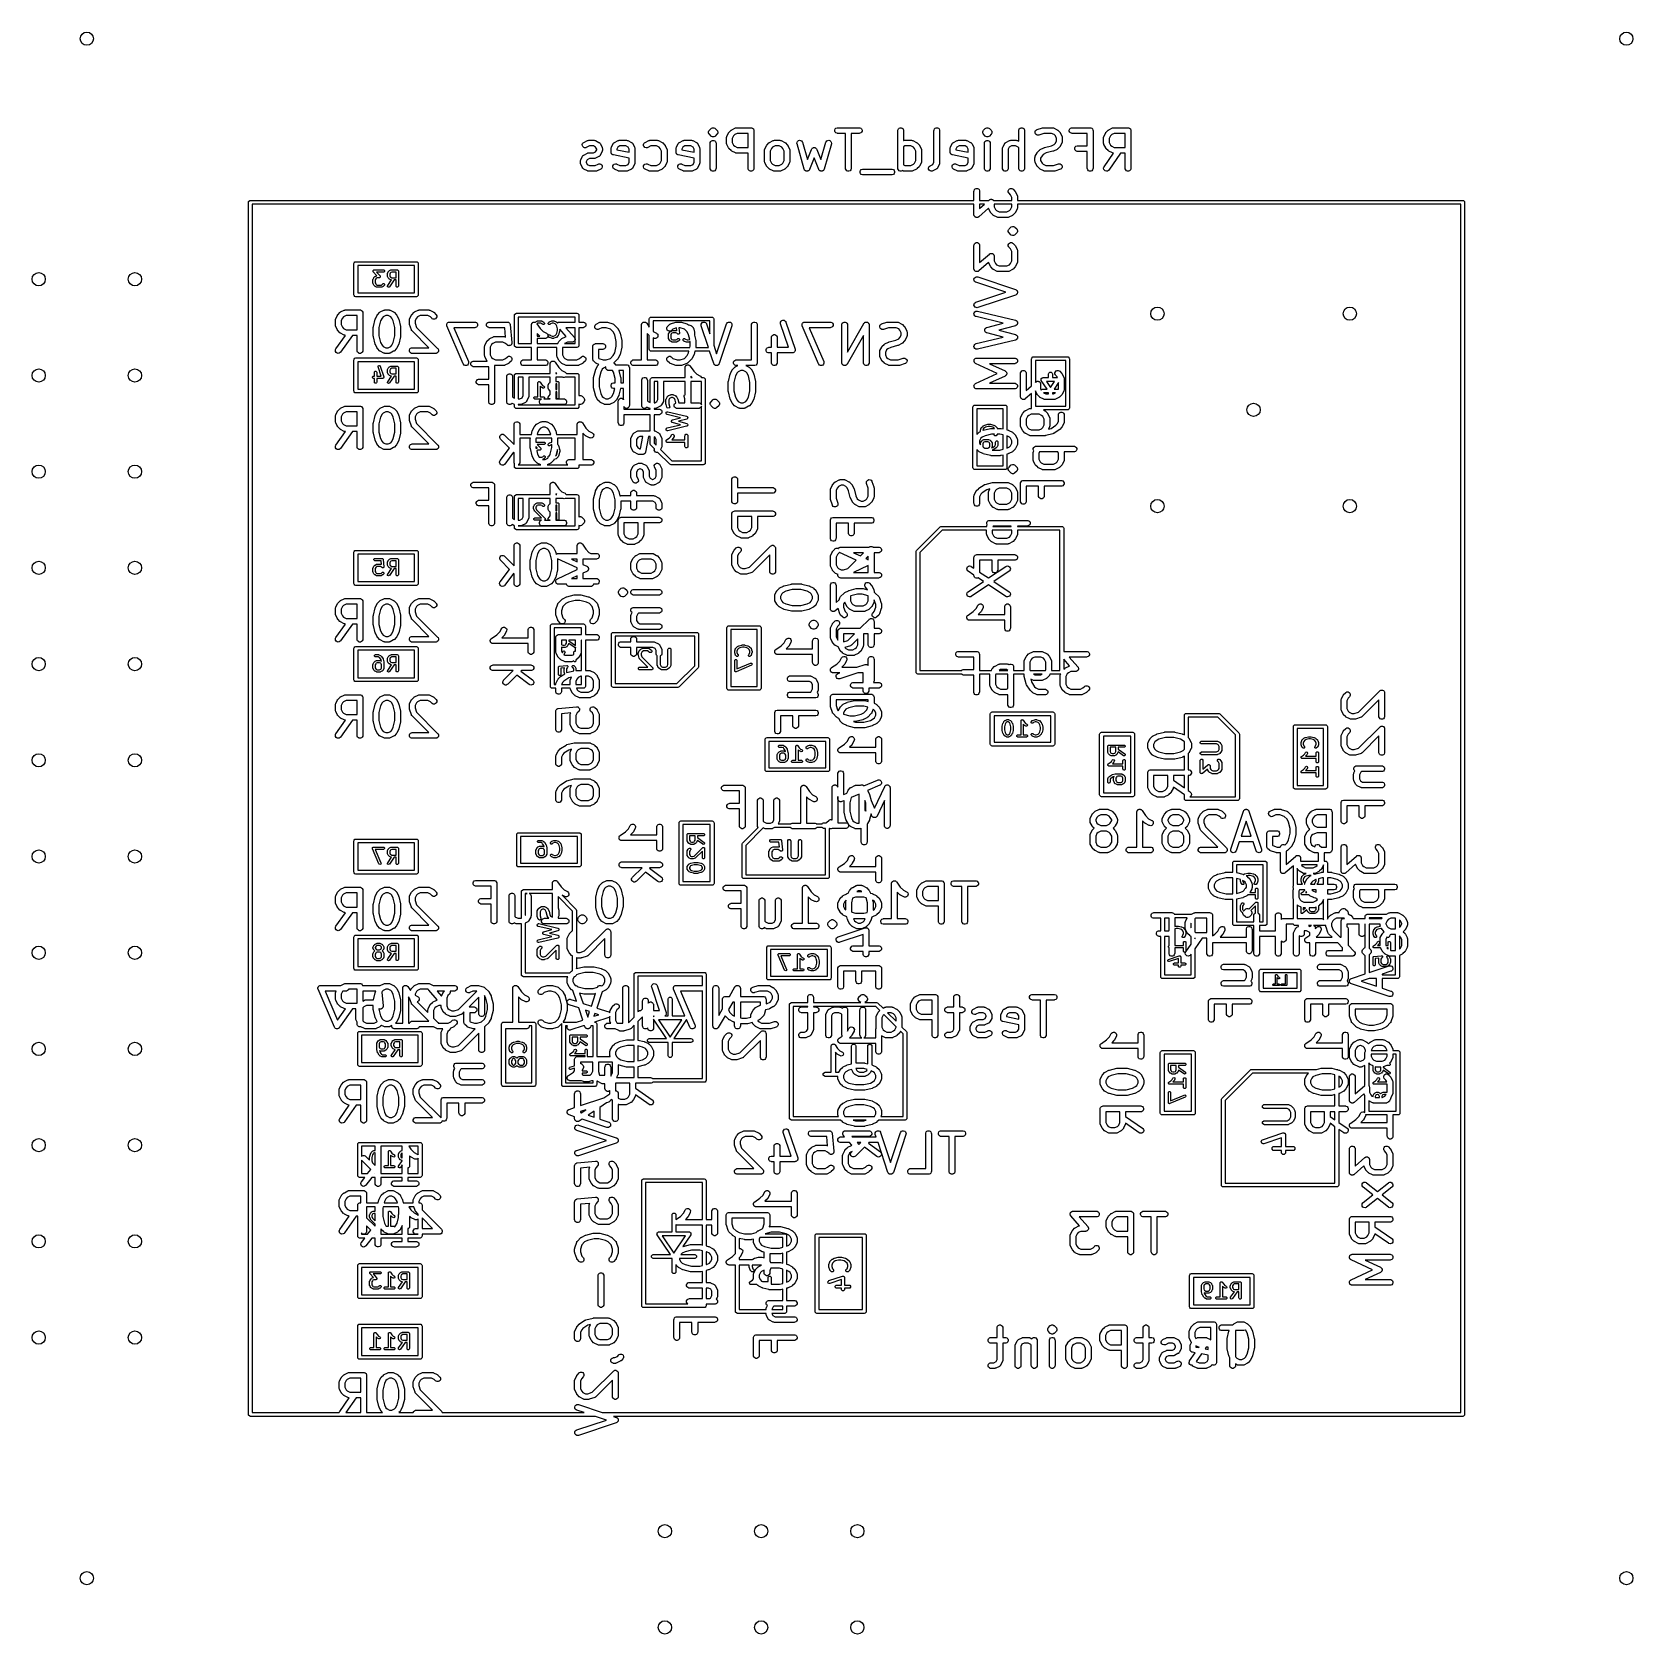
# Model space of a CAD drawing. Header units: inches. Extents: x 4.98 to 6.65, y -4.98 to -3.32.
import ezdxf

# ---------------------------------------------------------------- set-up
doc = ezdxf.new("R2010")
doc.units = ezdxf.units.IN
doc.header["$MEASUREMENT"] = 0
doc.layers.add('BLACK', color=250, linetype='CONTINUOUS')

msp = doc.modelspace()

# ---------------------------------------------------------------- linework, layer by layer
at = {"layer": 'BLACK', "linetype": 'CONTINUOUS'}
for p, q in [((5.6856, -3.4235), (5.686, -3.4225)), ((5.6856, -3.4247), (5.6856, -3.4235)), ((5.686, -3.4258), (5.6856, -3.4247)), ((5.686, -3.4225), (5.6864, -3.422)), ((5.6864, -3.4262), (5.686, -3.4258)), ((5.6864, -3.422), (5.6882, -3.4201)), ((5.6882, -3.4281), (5.6864, -3.4262)), ((5.6882, -3.4201), (5.6887, -3.4198)), ((5.6887, -3.4284), (5.6882, -3.4281)), ((5.6887, -3.4198), (5.6898, -3.4193)), ((5.6898, -3.4289), (5.6887, -3.4284)), ((5.6898, -3.4193), (5.6909, -3.4193)), ((5.6909, -3.4289), (5.6898, -3.4289)), ((5.6898, -3.4289), (5.6898, -3.4289)), ((5.6909, -3.4193), (5.6909, -3.4193)), ((5.6909, -3.4193), (5.692, -3.4198)), ((5.692, -3.4284), (5.6909, -3.4289)), ((5.6909, -3.4289), (5.6909, -3.4289)), ((5.692, -3.4198), (5.6924, -3.4201)), ((5.6924, -3.4281), (5.692, -3.4284)), ((5.6924, -3.4201), (5.6943, -3.422)), ((5.6943, -3.4262), (5.6924, -3.4281)), ((5.6943, -3.422), (5.6947, -3.4225)), ((5.6947, -3.4258), (5.6943, -3.4262)), ((5.6947, -3.4225), (5.6949, -3.423)), ((5.6951, -3.4247), (5.6947, -3.4258)), ((5.6949, -3.423), (5.6951, -3.4235)), ((5.6951, -3.4235), (5.6951, -3.4247)), ((5.7042, -3.4297), (5.7043, -3.4292)), ((5.7042, -3.4354), (5.7042, -3.4297)), ((5.7043, -3.4291), (5.7044, -3.429)), ((5.7043, -3.4292), (5.7043, -3.4291)), ((5.7044, -3.429), (5.7046, -3.4284)), ((5.7046, -3.4284), (5.7064, -3.4247)), ((5.7064, -3.4247), (5.7066, -3.4244)), ((5.7066, -3.4244), (5.7066, -3.4243)), ((5.7066, -3.4243), (5.7067, -3.4243)), ((5.7067, -3.4242), (5.7068, -3.4241)), ((5.7067, -3.4243), (5.7067, -3.4242)), ((5.7068, -3.4241), (5.707, -3.4239)), ((5.707, -3.4239), (5.7089, -3.422)), ((5.7089, -3.422), (5.7091, -3.4218)), ((5.7091, -3.4218), (5.7092, -3.4217)), ((5.7091, -3.4218), (5.7091, -3.4218)), ((5.7092, -3.4217), (5.7093, -3.4217)), ((5.7093, -3.4217), (5.7094, -3.4216)), ((5.7094, -3.4216), (5.7096, -3.4215)), ((5.7096, -3.4215), (5.7134, -3.4196)), ((5.7115, -3.4277), (5.7102, -3.4304)), ((5.7127, -3.4265), (5.7115, -3.4277)), ((5.7154, -3.4252), (5.7127, -3.4265)), ((5.7134, -3.4196), (5.7139, -3.4194)), ((5.7139, -3.4194), (5.714, -3.4194)), ((5.714, -3.4194), (5.7141, -3.4193)), ((5.7141, -3.4193), (5.7147, -3.4193)), ((5.7147, -3.4193), (5.7297, -3.4193)), ((5.7267, -3.4252), (5.7154, -3.4252)), ((5.7267, -3.4399), (5.7267, -3.4252)), ((5.7297, -3.4193), (5.7303, -3.4193)), ((5.7303, -3.4193), (5.7313, -3.4198)), ((5.7313, -3.4198), (5.7322, -3.4206)), ((5.7322, -3.4206), (5.7326, -3.4217)), ((5.7326, -3.4217), (5.7326, -3.4222)), ((5.7326, -3.4222), (5.7326, -3.4616)), ((5.8168, -3.4217), (5.8172, -3.4206)), ((5.8168, -3.4228), (5.8168, -3.4217)), ((5.8172, -3.4239), (5.8168, -3.4228)), ((5.8172, -3.4206), (5.818, -3.4198)), ((5.818, -3.4247), (5.8172, -3.4239)), ((5.818, -3.4198), (5.8191, -3.4193)), ((5.8191, -3.4251), (5.818, -3.4247)), ((5.8191, -3.4193), (5.8197, -3.4193)), ((5.8197, -3.4252), (5.8191, -3.4251)), ((5.8197, -3.4193), (5.8422, -3.4193)), ((5.828, -3.4252), (5.8197, -3.4252)), ((5.828, -3.4616), (5.828, -3.4252)), ((5.8422, -3.4252), (5.8339, -3.4252)), ((5.8339, -3.4252), (5.8339, -3.4616)), ((5.8422, -3.4193), (5.8428, -3.4193)), ((5.8428, -3.4251), (5.8422, -3.4252)), ((5.8428, -3.4193), (5.8438, -3.4198)), ((5.8438, -3.4247), (5.8428, -3.4251)), ((5.8438, -3.4198), (5.8446, -3.4206)), ((5.8446, -3.4239), (5.8438, -3.4247)), ((5.8446, -3.4206), (5.8451, -3.4217)), ((5.8451, -3.4228), (5.8446, -3.4239)), ((5.8451, -3.4217), (5.8451, -3.4228)), ((5.8823, -3.4222), (5.8824, -3.4217)), ((5.8823, -3.4616), (5.8823, -3.4222)), ((5.8824, -3.4217), (5.8828, -3.4206)), ((5.8828, -3.4206), (5.8837, -3.4198)), ((5.8837, -3.4198), (5.8847, -3.4193)), ((5.8847, -3.4193), (5.8859, -3.4193)), ((5.8859, -3.4193), (5.8869, -3.4198)), ((5.8869, -3.4198), (5.8878, -3.4206)), ((5.8878, -3.4206), (5.8882, -3.4217)), ((5.8882, -3.4217), (5.8883, -3.4222)), ((5.8883, -3.4222), (5.8883, -3.4325)), ((5.9198, -3.4222), (5.9199, -3.4217)), ((5.9198, -3.4553), (5.9198, -3.4222)), ((5.9199, -3.4217), (5.9203, -3.4206)), ((5.9203, -3.4206), (5.9212, -3.4198)), ((5.9212, -3.4198), (5.9222, -3.4193)), ((5.9222, -3.4193), (5.9234, -3.4193)), ((5.9234, -3.4193), (5.9244, -3.4198)), ((5.9244, -3.4198), (5.9253, -3.4206)), ((5.9253, -3.4206), (5.9257, -3.4217)), ((5.9257, -3.4217), (5.9257, -3.4222)), ((5.9257, -3.4222), (5.9257, -3.456)), ((5.9705, -3.4235), (5.971, -3.4225)), ((5.9705, -3.4247), (5.9705, -3.4235)), ((5.971, -3.4258), (5.9705, -3.4247)), ((5.971, -3.4225), (5.9713, -3.422)), ((5.9713, -3.4262), (5.971, -3.4258)), ((5.9713, -3.422), (5.9732, -3.4201)), ((5.9732, -3.4281), (5.9713, -3.4262)), ((5.9732, -3.4201), (5.9737, -3.4198)), ((5.9737, -3.4284), (5.9732, -3.4281)), ((5.9737, -3.4198), (5.9747, -3.4193)), ((5.9747, -3.4289), (5.9737, -3.4284)), ((5.9747, -3.4193), (5.9759, -3.4193)), ((5.9759, -3.4289), (5.9747, -3.4289)), ((5.9747, -3.4289), (5.9747, -3.4289)), ((5.9759, -3.4193), (5.9759, -3.4193)), ((5.9759, -3.4193), (5.9769, -3.4198)), ((5.9769, -3.4284), (5.9759, -3.4289)), ((5.9759, -3.4289), (5.9759, -3.4289)), ((5.9769, -3.4198), (5.9774, -3.4201)), ((5.9774, -3.4281), (5.9769, -3.4284)), ((5.9774, -3.4201), (5.9793, -3.422)), ((5.9793, -3.4262), (5.9774, -3.4281)), ((5.9793, -3.422), (5.9796, -3.4225)), ((5.9796, -3.4258), (5.9793, -3.4262)), ((5.9796, -3.4225), (5.9798, -3.423)), ((5.9801, -3.4247), (5.9796, -3.4258)), ((5.9798, -3.423), (5.9801, -3.4235)), ((5.9801, -3.4235), (5.9801, -3.4247)), ((6.008, -3.4217), (6.0085, -3.4206)), ((6.008, -3.4222), (6.008, -3.4217)), ((6.008, -3.4334), (6.008, -3.4222)), ((6.0085, -3.4206), (6.0093, -3.4198)), ((6.0093, -3.4198), (6.0103, -3.4193)), ((6.0103, -3.4193), (6.0115, -3.4193)), ((6.0115, -3.4193), (6.0126, -3.4198)), ((6.0126, -3.4198), (6.0134, -3.4206)), ((6.0134, -3.4206), (6.0138, -3.4217)), ((6.0138, -3.4217), (6.0139, -3.4222)), ((6.0139, -3.4222), (6.0139, -3.4616)), ((6.0249, -3.4233), (6.0255, -3.4223)), ((6.0249, -3.4245), (6.0249, -3.4233)), ((6.0252, -3.4256), (6.0249, -3.4245)), ((6.026, -3.4264), (6.0252, -3.4256)), ((6.0255, -3.4223), (6.0263, -3.4215)), ((6.027, -3.427), (6.026, -3.4264)), ((6.0263, -3.4215), (6.0269, -3.4213)), ((6.0269, -3.4213), (6.0325, -3.4194)), ((6.0282, -3.427), (6.027, -3.427)), ((6.0287, -3.4269), (6.0282, -3.427)), ((6.0339, -3.4252), (6.0287, -3.4269)), ((6.0325, -3.4194), (6.0328, -3.4194)), ((6.0328, -3.4194), (6.0328, -3.4193)), ((6.0328, -3.4193), (6.0329, -3.4193)), ((6.0329, -3.4193), (6.033, -3.4193)), ((6.033, -3.4193), (6.0331, -3.4193)), ((6.0331, -3.4193), (6.0334, -3.4193)), ((6.0334, -3.4193), (6.0428, -3.4193)), ((6.0421, -3.4252), (6.0339, -3.4252)), ((6.0448, -3.4265), (6.0421, -3.4252)), ((6.0428, -3.4193), (6.0434, -3.4193)), ((6.0434, -3.4193), (6.0435, -3.4194)), ((6.0435, -3.4194), (6.0436, -3.4194)), ((6.0436, -3.4194), (6.0441, -3.4196)), ((6.0441, -3.4196), (6.0479, -3.4215)), ((6.046, -3.4277), (6.0448, -3.4265)), ((6.0473, -3.4304), (6.046, -3.4277)), ((6.0479, -3.4215), (6.0481, -3.4216)), ((6.0481, -3.4216), (6.0482, -3.4217)), ((6.0482, -3.4217), (6.0483, -3.4217)), ((6.0483, -3.4217), (6.0483, -3.4218)), ((6.0483, -3.4218), (6.0484, -3.4218)), ((6.0484, -3.4218), (6.0486, -3.422)), ((6.0486, -3.422), (6.0505, -3.4239)), ((6.0505, -3.4239), (6.0507, -3.4241)), ((6.0507, -3.4241), (6.0507, -3.4242)), ((6.0507, -3.4242), (6.0508, -3.4243)), ((6.0508, -3.4243), (6.0509, -3.4243)), ((6.0509, -3.4243), (6.0509, -3.4244)), ((6.0509, -3.4244), (6.051, -3.4247)), ((6.051, -3.4247), (6.0529, -3.4284)), ((6.0529, -3.4284), (6.0531, -3.429)), ((6.0531, -3.429), (6.0531, -3.4291)), ((6.0531, -3.4291), (6.0532, -3.4292)), ((6.0532, -3.4292), (6.0532, -3.4297)), ((6.0532, -3.4297), (6.0532, -3.4335)), ((6.0605, -3.4217), (6.0609, -3.4206)), ((6.0605, -3.4228), (6.0605, -3.4217)), ((6.0609, -3.4239), (6.0605, -3.4228)), ((6.0609, -3.4206), (6.0618, -3.4198)), ((6.0618, -3.4247), (6.0609, -3.4239)), ((6.0618, -3.4198), (6.0628, -3.4193)), ((6.0628, -3.4251), (6.0618, -3.4247)), ((6.0628, -3.4193), (6.0634, -3.4193)), ((6.0634, -3.4252), (6.0628, -3.4251)), ((6.0634, -3.4193), (6.0822, -3.4193)), ((6.0792, -3.4252), (6.0634, -3.4252)), ((6.0792, -3.438), (6.0792, -3.4252)), ((6.0822, -3.4193), (6.0827, -3.4193)), ((6.0827, -3.4193), (6.0838, -3.4198)), ((6.0838, -3.4198), (6.0846, -3.4206)), ((6.0846, -3.4206), (6.085, -3.4217)), ((6.085, -3.4217), (6.0851, -3.4222)), ((6.0851, -3.4222), (6.0851, -3.4616)), ((6.0961, -3.4292), (6.0962, -3.4291)), ((6.0961, -3.4297), (6.0961, -3.4292)), ((6.0961, -3.4354), (6.0961, -3.4297)), ((6.0962, -3.429), (6.0964, -3.4284)), ((6.0962, -3.4291), (6.0962, -3.429)), ((6.0964, -3.4284), (6.0983, -3.4247)), ((6.0983, -3.4247), (6.0984, -3.4244)), ((6.0984, -3.4244), (6.0984, -3.4243)), ((6.0984, -3.4243), (6.0985, -3.4243)), ((6.0985, -3.4243), (6.0986, -3.4242)), ((6.0986, -3.4241), (6.0988, -3.4239)), ((6.0986, -3.4242), (6.0986, -3.4241)), ((6.0988, -3.4239), (6.1007, -3.422)), ((6.1007, -3.422), (6.1009, -3.4218)), ((6.1009, -3.4218), (6.101, -3.4218)), ((6.101, -3.4218), (6.1011, -3.4217)), ((6.1011, -3.4217), (6.1012, -3.4216)), ((6.1011, -3.4217), (6.1011, -3.4217)), ((6.1012, -3.4216), (6.1015, -3.4215)), ((6.1015, -3.4215), (6.1052, -3.4196)), ((6.1033, -3.4277), (6.102, -3.4304)), ((6.1045, -3.4265), (6.1033, -3.4277)), ((6.1072, -3.4252), (6.1045, -3.4265)), ((6.1052, -3.4196), (6.1057, -3.4194)), ((6.1057, -3.4194), (6.1059, -3.4194)), ((6.1059, -3.4194), (6.1059, -3.4193)), ((6.1059, -3.4193), (6.1065, -3.4193)), ((6.1065, -3.4193), (6.1215, -3.4193)), ((6.1186, -3.4252), (6.1072, -3.4252)), ((6.1186, -3.4399), (6.1186, -3.4252)), ((6.1215, -3.4193), (6.1221, -3.4193)), ((6.1221, -3.4193), (6.1232, -3.4198)), ((6.1232, -3.4198), (6.124, -3.4206)), ((6.124, -3.4206), (6.1244, -3.4217)), ((6.1244, -3.4217), (6.1245, -3.4222)), ((6.1245, -3.4222), (6.1245, -3.4616)), ((5.5543, -3.4369), (5.5547, -3.4358)), ((5.5544, -3.438), (5.5543, -3.4369)), ((5.5549, -3.439), (5.5544, -3.438)), ((5.5547, -3.4358), (5.5554, -3.4349)), ((5.5558, -3.4398), (5.5549, -3.439)), ((5.5554, -3.4349), (5.5559, -3.4346)), ((5.5568, -3.4402), (5.5558, -3.4398)), ((5.5559, -3.4346), (5.5596, -3.4327)), ((5.5559, -3.4477), (5.5596, -3.4458)), ((5.558, -3.4401), (5.5568, -3.4402)), ((5.5585, -3.4399), (5.558, -3.4401)), ((5.5617, -3.4383), (5.5585, -3.4399)), ((5.5596, -3.4327), (5.5602, -3.4325)), ((5.5596, -3.4458), (5.5602, -3.4456)), ((5.5602, -3.4325), (5.5603, -3.4325)), ((5.5602, -3.4456), (5.5603, -3.4456)), ((5.5603, -3.4325), (5.5604, -3.4325)), ((5.5603, -3.4456), (5.5604, -3.4456)), ((5.5604, -3.4325), (5.561, -3.4324)), ((5.5604, -3.4456), (5.561, -3.4455)), ((5.561, -3.4324), (5.5666, -3.4324)), ((5.561, -3.4455), (5.5659, -3.4455)), ((5.5659, -3.4383), (5.5617, -3.4383)), ((5.5681, -3.4394), (5.5659, -3.4383)), ((5.5659, -3.4455), (5.5681, -3.4444)), ((5.5666, -3.4324), (5.5672, -3.4325)), ((5.5672, -3.4325), (5.5673, -3.4325)), ((5.5673, -3.4325), (5.5674, -3.4325)), ((5.5674, -3.4325), (5.5679, -3.4327)), ((5.5679, -3.4327), (5.5717, -3.4346)), ((5.5693, -3.4417), (5.5681, -3.4394)), ((5.5681, -3.4444), (5.5693, -3.4422)), ((5.5693, -3.4422), (5.5693, -3.4417)), ((5.5717, -3.4346), (5.5718, -3.4347)), ((5.5718, -3.4347), (5.5718, -3.4347)), ((5.5718, -3.4347), (5.5719, -3.4347)), ((5.5719, -3.4347), (5.5722, -3.4349)), ((5.5722, -3.4349), (5.5724, -3.4352)), ((5.5724, -3.4352), (5.5727, -3.4354)), ((5.5727, -3.4354), (5.5729, -3.4357)), ((5.5729, -3.4357), (5.5729, -3.4358)), ((5.5729, -3.4358), (5.5729, -3.4358)), ((5.5729, -3.4358), (5.573, -3.4359)), ((5.573, -3.4359), (5.5749, -3.4397)), ((5.5749, -3.4442), (5.573, -3.4479)), ((5.5749, -3.4397), (5.5751, -3.4402)), ((5.5751, -3.4436), (5.5749, -3.4442)), ((5.5751, -3.4402), (5.5751, -3.4403)), ((5.5751, -3.4403), (5.5751, -3.4404)), ((5.5751, -3.4404), (5.5752, -3.441)), ((5.5752, -3.4429), (5.5751, -3.4434)), ((5.5751, -3.4434), (5.5751, -3.4435)), ((5.5751, -3.4435), (5.5751, -3.4436)), ((5.5752, -3.441), (5.5752, -3.4429)), ((5.5843, -3.4404), (5.5844, -3.4403)), ((5.5843, -3.441), (5.5843, -3.4404)), ((5.5843, -3.4447), (5.5843, -3.441)), ((5.5843, -3.4453), (5.5843, -3.4447)), ((5.5844, -3.4456), (5.5843, -3.4453)), ((5.5844, -3.4402), (5.5846, -3.4397)), ((5.5844, -3.4403), (5.5844, -3.4402)), ((5.5845, -3.4459), (5.5844, -3.4456)), ((5.5846, -3.4461), (5.5845, -3.4459)), ((5.5846, -3.4397), (5.5864, -3.4359)), ((5.5848, -3.4464), (5.5846, -3.4461)), ((5.585, -3.4466), (5.5848, -3.4464)), ((5.5864, -3.4359), (5.5865, -3.4358)), ((5.5865, -3.4358), (5.5866, -3.4357)), ((5.5865, -3.4358), (5.5865, -3.4358)), ((5.5866, -3.4357), (5.5868, -3.4354)), ((5.5868, -3.4354), (5.587, -3.4352)), ((5.587, -3.4352), (5.5873, -3.4349)), ((5.5873, -3.4349), (5.5876, -3.4347)), ((5.5876, -3.4347), (5.5876, -3.4347)), ((5.5876, -3.4347), (5.5877, -3.4347)), ((5.5877, -3.4347), (5.5878, -3.4346)), ((5.5878, -3.4346), (5.5915, -3.4327)), ((5.5913, -3.4394), (5.5902, -3.4417)), ((5.5902, -3.4417), (5.5902, -3.4423)), ((5.5902, -3.4423), (5.603, -3.4449)), ((5.5935, -3.4383), (5.5913, -3.4394)), ((5.5915, -3.4327), (5.5921, -3.4325)), ((5.5921, -3.4325), (5.5922, -3.4325)), ((5.5922, -3.4325), (5.5923, -3.4325)), ((5.5923, -3.4325), (5.5928, -3.4324)), ((5.5928, -3.4324), (5.6003, -3.4324)), ((5.5996, -3.4383), (5.5935, -3.4383)), ((5.6019, -3.4394), (5.5996, -3.4383)), ((5.6003, -3.4324), (5.6009, -3.4325)), ((5.6009, -3.4325), (5.601, -3.4325)), ((5.601, -3.4325), (5.6011, -3.4325)), ((5.6011, -3.4325), (5.6017, -3.4327)), ((5.6017, -3.4327), (5.6054, -3.4346)), ((5.603, -3.4417), (5.6019, -3.4394)), ((5.603, -3.4449), (5.603, -3.4417)), ((5.6054, -3.4346), (5.6055, -3.4347)), ((5.6055, -3.4347), (5.6055, -3.4347)), ((5.6055, -3.4347), (5.6056, -3.4347)), ((5.6056, -3.4347), (5.6059, -3.4349)), ((5.6059, -3.4349), (5.6061, -3.4352)), ((5.6061, -3.4352), (5.6064, -3.4354)), ((5.6064, -3.4354), (5.6066, -3.4357)), ((5.6066, -3.4357), (5.6067, -3.4358)), ((5.6067, -3.4358), (5.6067, -3.4358)), ((5.6067, -3.4358), (5.6067, -3.4359)), ((5.6067, -3.4359), (5.6086, -3.4397)), ((5.6086, -3.4397), (5.6088, -3.4402)), ((5.6088, -3.4402), (5.6088, -3.4403)), ((5.6088, -3.4403), (5.6089, -3.4404)), ((5.6089, -3.4404), (5.6089, -3.441)), ((5.6089, -3.441), (5.6089, -3.456)), ((5.618, -3.4369), (5.6184, -3.4358)), ((5.6181, -3.438), (5.618, -3.4369)), ((5.6186, -3.439), (5.6181, -3.438)), ((5.6184, -3.4358), (5.6191, -3.4349)), ((5.6195, -3.4398), (5.6186, -3.439)), ((5.6191, -3.4349), (5.6196, -3.4346)), ((5.6206, -3.4402), (5.6195, -3.4398)), ((5.6196, -3.4346), (5.6234, -3.4327)), ((5.6217, -3.4401), (5.6206, -3.4402)), ((5.6223, -3.4399), (5.6217, -3.4401)), ((5.6254, -3.4383), (5.6223, -3.4399)), ((5.6234, -3.4327), (5.6239, -3.4325)), ((5.6239, -3.4325), (5.624, -3.4325)), ((5.624, -3.4325), (5.6241, -3.4325)), ((5.6241, -3.4325), (5.6247, -3.4324)), ((5.6247, -3.4324), (5.6322, -3.4324)), ((5.6315, -3.4383), (5.6254, -3.4383)), ((5.6342, -3.4397), (5.6315, -3.4383)), ((5.6322, -3.4324), (5.6328, -3.4325)), ((5.6328, -3.4325), (5.6329, -3.4325)), ((5.6329, -3.4325), (5.633, -3.4325)), ((5.633, -3.4325), (5.6335, -3.4327)), ((5.6335, -3.4327), (5.6373, -3.4346)), ((5.6354, -3.4409), (5.6342, -3.4397)), ((5.6368, -3.4436), (5.6354, -3.4409)), ((5.6368, -3.4534), (5.6368, -3.4436)), ((5.6373, -3.4346), (5.6375, -3.4348)), ((5.6375, -3.4348), (5.6376, -3.4348)), ((5.6376, -3.4348), (5.6377, -3.4348)), ((5.6377, -3.4348), (5.6378, -3.4349)), ((5.6378, -3.4349), (5.6378, -3.435)), ((5.6378, -3.435), (5.638, -3.4351)), ((5.638, -3.4351), (5.6399, -3.437)), ((5.6399, -3.437), (5.6401, -3.4372)), ((5.6401, -3.4372), (5.6402, -3.4373)), ((5.6402, -3.4373), (5.6402, -3.4374)), ((5.6402, -3.4374), (5.6403, -3.4375)), ((5.6403, -3.4375), (5.6403, -3.4375)), ((5.6403, -3.4375), (5.6405, -3.4378)), ((5.6405, -3.4378), (5.6423, -3.4415)), ((5.6423, -3.4415), (5.6426, -3.4421)), ((5.6426, -3.4421), (5.6426, -3.4422)), ((5.6426, -3.4422), (5.6426, -3.4423)), ((5.6426, -3.4423), (5.6427, -3.4429)), ((5.6427, -3.4429), (5.6427, -3.4541)), ((5.6518, -3.4404), (5.6519, -3.4403)), ((5.6518, -3.441), (5.6518, -3.4404)), ((5.6518, -3.4447), (5.6518, -3.441)), ((5.6518, -3.4453), (5.6518, -3.4447)), ((5.6519, -3.4456), (5.6518, -3.4453)), ((5.6519, -3.4402), (5.6521, -3.4397)), ((5.6519, -3.4403), (5.6519, -3.4402)), ((5.652, -3.4459), (5.6519, -3.4456)), ((5.6521, -3.4461), (5.652, -3.4459)), ((5.6521, -3.4397), (5.6539, -3.4359)), ((5.6523, -3.4464), (5.6521, -3.4461)), ((5.6525, -3.4466), (5.6523, -3.4464)), ((5.6539, -3.4359), (5.654, -3.4358)), ((5.654, -3.4358), (5.6541, -3.4357)), ((5.654, -3.4358), (5.654, -3.4358)), ((5.6541, -3.4357), (5.6542, -3.4354)), ((5.6542, -3.4354), (5.6545, -3.4352)), ((5.6545, -3.4352), (5.6548, -3.4349)), ((5.6548, -3.4349), (5.6551, -3.4347)), ((5.6551, -3.4347), (5.6551, -3.4347)), ((5.6551, -3.4347), (5.6552, -3.4347)), ((5.6552, -3.4347), (5.6553, -3.4346)), ((5.6553, -3.4346), (5.659, -3.4327)), ((5.6588, -3.4394), (5.6577, -3.4417)), ((5.6577, -3.4417), (5.6577, -3.4423)), ((5.6577, -3.4423), (5.6705, -3.4449)), ((5.661, -3.4383), (5.6588, -3.4394)), ((5.659, -3.4327), (5.6596, -3.4325)), ((5.6596, -3.4325), (5.6597, -3.4325)), ((5.6597, -3.4325), (5.6598, -3.4325)), ((5.6598, -3.4325), (5.6603, -3.4324)), ((5.6603, -3.4324), (5.6678, -3.4324)), ((5.6671, -3.4383), (5.661, -3.4383)), ((5.6694, -3.4394), (5.6671, -3.4383)), ((5.6678, -3.4324), (5.6684, -3.4325)), ((5.6684, -3.4325), (5.6685, -3.4325)), ((5.6685, -3.4325), (5.6686, -3.4325)), ((5.6686, -3.4325), (5.6691, -3.4327)), ((5.6691, -3.4327), (5.6729, -3.4346)), ((5.6705, -3.4417), (5.6694, -3.4394)), ((5.6705, -3.4449), (5.6705, -3.4417)), ((5.6729, -3.4346), (5.673, -3.4347)), ((5.673, -3.4347), (5.673, -3.4347)), ((5.673, -3.4347), (5.6731, -3.4347)), ((5.6731, -3.4347), (5.6734, -3.4349)), ((5.6734, -3.4349), (5.6736, -3.4352)), ((5.6736, -3.4352), (5.6739, -3.4354)), ((5.6739, -3.4354), (5.6741, -3.4357)), ((5.6741, -3.4357), (5.6741, -3.4358)), ((5.6741, -3.4358), (5.6742, -3.4358)), ((5.6742, -3.4358), (5.6742, -3.4359)), ((5.6742, -3.4359), (5.6761, -3.4397)), ((5.6761, -3.4397), (5.6763, -3.4402)), ((5.6763, -3.4402), (5.6763, -3.4403)), ((5.6763, -3.4403), (5.6763, -3.4404)), ((5.6763, -3.4404), (5.6764, -3.441)), ((5.6764, -3.441), (5.6764, -3.456)), ((5.6874, -3.4348), (5.6879, -3.4337)), ((5.6874, -3.4354), (5.6874, -3.4348)), ((5.6874, -3.4616), (5.6874, -3.4354)), ((5.6879, -3.4337), (5.6887, -3.4329)), ((5.6887, -3.4329), (5.6898, -3.4325)), ((5.6898, -3.4325), (5.6909, -3.4325)), ((5.6909, -3.4325), (5.692, -3.4329)), ((5.692, -3.4329), (5.6928, -3.4337)), ((5.6928, -3.4337), (5.6932, -3.4348)), ((5.6932, -3.4348), (5.6933, -3.4354)), ((5.6933, -3.4354), (5.6933, -3.4616)), ((5.7043, -3.4359), (5.7042, -3.4354)), ((5.7043, -3.436), (5.7043, -3.4359)), ((5.7044, -3.4361), (5.7043, -3.436)), ((5.7046, -3.4367), (5.7044, -3.4361)), ((5.7064, -3.4404), (5.7046, -3.4367)), ((5.7066, -3.4407), (5.7064, -3.4404)), ((5.7066, -3.4408), (5.7066, -3.4407)), ((5.7067, -3.4408), (5.7066, -3.4408)), ((5.7067, -3.4409), (5.7067, -3.4408)), ((5.7068, -3.441), (5.7067, -3.4409)), ((5.707, -3.4412), (5.7068, -3.441)), ((5.7089, -3.4431), (5.707, -3.4412)), ((5.7091, -3.4433), (5.7089, -3.4431)), ((5.7092, -3.4434), (5.7091, -3.4433)), ((5.7091, -3.4433), (5.7091, -3.4433)), ((5.7093, -3.4434), (5.7092, -3.4434)), ((5.7094, -3.4435), (5.7093, -3.4434)), ((5.7096, -3.4436), (5.7094, -3.4435)), ((5.7134, -3.4455), (5.7096, -3.4436)), ((5.7102, -3.4304), (5.7102, -3.4347)), ((5.7102, -3.4347), (5.7115, -3.4374)), ((5.7115, -3.4374), (5.7127, -3.4386)), ((5.7127, -3.4386), (5.7154, -3.4399)), ((5.7139, -3.4457), (5.7134, -3.4455)), ((5.714, -3.4457), (5.7139, -3.4457)), ((5.7141, -3.4458), (5.714, -3.4457)), ((5.7147, -3.4458), (5.7141, -3.4458)), ((5.7267, -3.4458), (5.7147, -3.4458)), ((5.7154, -3.4399), (5.7267, -3.4399)), ((5.7267, -3.4616), (5.7267, -3.4458)), ((5.7436, -3.4429), (5.7437, -3.4423)), ((5.7436, -3.4541), (5.7436, -3.4429)), ((5.7437, -3.4421), (5.7439, -3.4415)), ((5.7437, -3.4422), (5.7437, -3.4421)), ((5.7437, -3.4423), (5.7437, -3.4422)), ((5.7439, -3.4415), (5.7458, -3.4378)), ((5.7458, -3.4378), (5.746, -3.4375)), ((5.746, -3.4375), (5.7461, -3.4374)), ((5.746, -3.4375), (5.746, -3.4375)), ((5.7461, -3.4373), (5.7462, -3.4372)), ((5.7461, -3.4374), (5.7461, -3.4373)), ((5.7462, -3.4372), (5.7464, -3.437)), ((5.7464, -3.437), (5.7482, -3.4351)), ((5.7482, -3.4351), (5.7485, -3.435)), ((5.7485, -3.4349), (5.7486, -3.4348)), ((5.7485, -3.435), (5.7485, -3.4349)), ((5.7486, -3.4348), (5.7487, -3.4348)), ((5.7487, -3.4348), (5.7488, -3.4348)), ((5.7488, -3.4348), (5.749, -3.4346)), ((5.749, -3.4346), (5.7527, -3.4327)), ((5.7509, -3.4409), (5.7495, -3.4436)), ((5.7495, -3.4436), (5.7495, -3.4534)), ((5.7521, -3.4397), (5.7509, -3.4409)), ((5.7548, -3.4383), (5.7521, -3.4397)), ((5.7527, -3.4327), (5.7533, -3.4325)), ((5.7533, -3.4325), (5.7534, -3.4325)), ((5.7534, -3.4325), (5.7535, -3.4325)), ((5.7535, -3.4325), (5.7541, -3.4324)), ((5.7541, -3.4324), (5.7597, -3.4324)), ((5.759, -3.4383), (5.7548, -3.4383)), ((5.7617, -3.4397), (5.759, -3.4383)), ((5.7597, -3.4324), (5.7603, -3.4325)), ((5.7603, -3.4325), (5.7604, -3.4325)), ((5.7604, -3.4325), (5.7605, -3.4325)), ((5.7605, -3.4325), (5.761, -3.4327)), ((5.761, -3.4327), (5.7648, -3.4346)), ((5.7629, -3.4409), (5.7617, -3.4397)), ((5.7642, -3.4436), (5.7629, -3.4409)), ((5.7642, -3.4534), (5.7642, -3.4436)), ((5.7648, -3.4346), (5.765, -3.4348)), ((5.765, -3.4348), (5.7651, -3.4348)), ((5.7651, -3.4348), (5.7652, -3.4348)), ((5.7652, -3.4348), (5.7653, -3.4349)), ((5.7653, -3.4349), (5.7653, -3.435)), ((5.7653, -3.435), (5.7655, -3.4351)), ((5.7655, -3.4351), (5.7674, -3.437)), ((5.7674, -3.437), (5.7676, -3.4372)), ((5.7676, -3.4372), (5.7676, -3.4373)), ((5.7676, -3.4373), (5.7677, -3.4374)), ((5.7677, -3.4374), (5.7678, -3.4375)), ((5.7678, -3.4375), (5.7678, -3.4375)), ((5.7678, -3.4375), (5.768, -3.4378)), ((5.768, -3.4378), (5.7698, -3.4415)), ((5.7698, -3.4415), (5.77, -3.4421)), ((5.77, -3.4421), (5.77, -3.4422)), ((5.77, -3.4422), (5.7701, -3.4423)), ((5.7701, -3.4423), (5.7701, -3.4429)), ((5.7701, -3.4429), (5.7701, -3.4541)), ((5.7774, -3.4356), (5.7775, -3.4345)), ((5.7775, -3.4362), (5.7774, -3.4356)), ((5.7775, -3.4345), (5.7781, -3.4335)), ((5.785, -3.4624), (5.7775, -3.4362)), ((5.7781, -3.4335), (5.779, -3.4327)), ((5.779, -3.4327), (5.7801, -3.4324)), ((5.7801, -3.4324), (5.7812, -3.4325)), ((5.7812, -3.4325), (5.7822, -3.4331)), ((5.7822, -3.4331), (5.7829, -3.434)), ((5.7829, -3.434), (5.7832, -3.4345)), ((5.7832, -3.4345), (5.7883, -3.4525)), ((5.7883, -3.4525), (5.7926, -3.4418)), ((5.7926, -3.4418), (5.7928, -3.4412)), ((5.7928, -3.4412), (5.7929, -3.4412)), ((5.7929, -3.4412), (5.7933, -3.4408)), ((5.7929, -3.4412), (5.7929, -3.4412)), ((5.7933, -3.4408), (5.7936, -3.4404)), ((5.7936, -3.4404), (5.7937, -3.4404)), ((5.7937, -3.4404), (5.7942, -3.4402)), ((5.7937, -3.4404), (5.7937, -3.4404)), ((5.7942, -3.4402), (5.7947, -3.44)), ((5.7947, -3.44), (5.7947, -3.44)), ((5.7947, -3.44), (5.7948, -3.44)), ((5.7948, -3.44), (5.7953, -3.44)), ((5.7953, -3.44), (5.7959, -3.44)), ((5.7959, -3.44), (5.7959, -3.44)), ((5.7959, -3.44), (5.7959, -3.44)), ((5.7959, -3.44), (5.7964, -3.4402)), ((5.7964, -3.4402), (5.7969, -3.4404)), ((5.7969, -3.4404), (5.7969, -3.4404)), ((5.7969, -3.4404), (5.797, -3.4404)), ((5.797, -3.4404), (5.7974, -3.4408)), ((5.7974, -3.4408), (5.7977, -3.4412)), ((5.7977, -3.4412), (5.7978, -3.4412)), ((5.7978, -3.4412), (5.7978, -3.4412)), ((5.7978, -3.4412), (5.7981, -3.4418)), ((5.7981, -3.4418), (5.8023, -3.4525)), ((5.8023, -3.4525), (5.8075, -3.4345)), ((5.8132, -3.4362), (5.8057, -3.4624)), ((5.8075, -3.4345), (5.8077, -3.434)), ((5.8077, -3.434), (5.8084, -3.4331)), ((5.8084, -3.4331), (5.8094, -3.4325)), ((5.8094, -3.4325), (5.8106, -3.4324)), ((5.8106, -3.4324), (5.8117, -3.4327)), ((5.8117, -3.4327), (5.8126, -3.4335)), ((5.8126, -3.4335), (5.8131, -3.4345)), ((5.8131, -3.4345), (5.8133, -3.4356)), ((5.8133, -3.4356), (5.8132, -3.4362)), ((5.8883, -3.4325), (5.8883, -3.4325)), ((5.8883, -3.4325), (5.8884, -3.4325)), ((5.8897, -3.4383), (5.8883, -3.4391)), ((5.8883, -3.4391), (5.8883, -3.4579)), ((5.8884, -3.4325), (5.8885, -3.4325)), ((5.8885, -3.4325), (5.8891, -3.4324)), ((5.8891, -3.4324), (5.8966, -3.4324)), ((5.8959, -3.4383), (5.8897, -3.4383)), ((5.8986, -3.4397), (5.8959, -3.4383)), ((5.8966, -3.4324), (5.8971, -3.4325)), ((5.8971, -3.4325), (5.8972, -3.4325)), ((5.8972, -3.4325), (5.8973, -3.4325)), ((5.8973, -3.4325), (5.8979, -3.4327)), ((5.8979, -3.4327), (5.9016, -3.4346)), ((5.8997, -3.4409), (5.8986, -3.4397)), ((5.9011, -3.4436), (5.8997, -3.4409)), ((5.9011, -3.4534), (5.9011, -3.4436)), ((5.9016, -3.4346), (5.9019, -3.4348)), ((5.9019, -3.4348), (5.9019, -3.4348)), ((5.9019, -3.4348), (5.902, -3.4348)), ((5.902, -3.4348), (5.9021, -3.4349)), ((5.9021, -3.4349), (5.9022, -3.435)), ((5.9022, -3.435), (5.9024, -3.4351)), ((5.9024, -3.4351), (5.9043, -3.437)), ((5.9043, -3.437), (5.9044, -3.4372)), ((5.9044, -3.4372), (5.9045, -3.4373)), ((5.9045, -3.4373), (5.9046, -3.4374)), ((5.9046, -3.4374), (5.9046, -3.4375)), ((5.9046, -3.4375), (5.9047, -3.4375)), ((5.9047, -3.4375), (5.9048, -3.4378)), ((5.9048, -3.4378), (5.9067, -3.4415)), ((5.9067, -3.4415), (5.9069, -3.4421)), ((5.9069, -3.4421), (5.9069, -3.4422)), ((5.9069, -3.4422), (5.9069, -3.4423)), ((5.9069, -3.4423), (5.907, -3.4429)), ((5.907, -3.4429), (5.907, -3.4541)), ((5.9367, -3.441), (5.9368, -3.4404)), ((5.9367, -3.4447), (5.9367, -3.441)), ((5.9368, -3.4453), (5.9367, -3.4447)), ((5.9368, -3.4402), (5.937, -3.4397)), ((5.9368, -3.4403), (5.9368, -3.4402)), ((5.9368, -3.4404), (5.9368, -3.4403)), ((5.9369, -3.4456), (5.9368, -3.4453)), ((5.9369, -3.4459), (5.9369, -3.4456)), ((5.9371, -3.4461), (5.9369, -3.4459)), ((5.937, -3.4397), (5.9389, -3.4359)), ((5.9372, -3.4464), (5.9371, -3.4461)), ((5.9374, -3.4466), (5.9372, -3.4464)), ((5.9389, -3.4359), (5.939, -3.4358)), ((5.939, -3.4357), (5.9392, -3.4354)), ((5.939, -3.4358), (5.939, -3.4357)), ((5.939, -3.4358), (5.939, -3.4358)), ((5.9392, -3.4354), (5.9395, -3.4352)), ((5.9395, -3.4352), (5.9397, -3.4349)), ((5.9397, -3.4349), (5.94, -3.4347)), ((5.94, -3.4347), (5.9401, -3.4347)), ((5.9401, -3.4347), (5.9402, -3.4346)), ((5.9401, -3.4347), (5.9401, -3.4347)), ((5.9402, -3.4346), (5.944, -3.4327)), ((5.9437, -3.4394), (5.9426, -3.4417)), ((5.9426, -3.4417), (5.9426, -3.4423)), ((5.9426, -3.4423), (5.9555, -3.4449)), ((5.946, -3.4383), (5.9437, -3.4394)), ((5.944, -3.4327), (5.9445, -3.4325)), ((5.9445, -3.4325), (5.9446, -3.4325)), ((5.9446, -3.4325), (5.9447, -3.4325)), ((5.9447, -3.4325), (5.9453, -3.4324)), ((5.9453, -3.4324), (5.9528, -3.4324)), ((5.9521, -3.4383), (5.946, -3.4383)), ((5.9543, -3.4394), (5.9521, -3.4383)), ((5.9528, -3.4324), (5.9534, -3.4325)), ((5.9534, -3.4325), (5.9535, -3.4325)), ((5.9535, -3.4325), (5.9536, -3.4325)), ((5.9536, -3.4325), (5.9541, -3.4327)), ((5.9541, -3.4327), (5.9579, -3.4346)), ((5.9555, -3.4417), (5.9543, -3.4394)), ((5.9555, -3.4449), (5.9555, -3.4417)), ((5.9579, -3.4346), (5.958, -3.4347)), ((5.958, -3.4347), (5.958, -3.4347)), ((5.958, -3.4347), (5.9581, -3.4347)), ((5.9581, -3.4347), (5.9584, -3.4349)), ((5.9584, -3.4349), (5.9586, -3.4352)), ((5.9586, -3.4352), (5.9589, -3.4354)), ((5.9589, -3.4354), (5.9591, -3.4357)), ((5.9591, -3.4357), (5.9591, -3.4358)), ((5.9591, -3.4358), (5.9591, -3.4358)), ((5.9591, -3.4358), (5.9592, -3.4359)), ((5.9592, -3.4359), (5.9611, -3.4397)), ((5.9611, -3.4397), (5.9613, -3.4402)), ((5.9613, -3.4402), (5.9613, -3.4403)), ((5.9613, -3.4403), (5.9613, -3.4404)), ((5.9613, -3.4404), (5.9614, -3.441)), ((5.9614, -3.441), (5.9614, -3.456)), ((5.9723, -3.4354), (5.9724, -3.4348)), ((5.9723, -3.4616), (5.9723, -3.4354)), ((5.9724, -3.4348), (5.9728, -3.4337)), ((5.9728, -3.4337), (5.9737, -3.4329)), ((5.9737, -3.4329), (5.9747, -3.4325)), ((5.9747, -3.4325), (5.9759, -3.4325)), ((5.9759, -3.4325), (5.9769, -3.4329)), ((5.9769, -3.4329), (5.9777, -3.4337)), ((5.9777, -3.4337), (5.9782, -3.4348)), ((5.9782, -3.4348), (5.9782, -3.4354)), ((5.9782, -3.4354), (5.9782, -3.4616)), ((5.9911, -3.4404), (5.9912, -3.4403)), ((5.9911, -3.441), (5.9911, -3.4404)), ((5.9911, -3.4616), (5.9911, -3.441)), ((5.9912, -3.4402), (5.9914, -3.4397)), ((5.9912, -3.4403), (5.9912, -3.4402)), ((5.9914, -3.4397), (5.9933, -3.4359)), ((5.9933, -3.4358), (5.9934, -3.4357)), ((5.9933, -3.4359), (5.9933, -3.4358)), ((5.9933, -3.4358), (5.9933, -3.4358)), ((5.9934, -3.4357), (5.9936, -3.4354)), ((5.9936, -3.4354), (5.9939, -3.4352)), ((5.9939, -3.4352), (5.9941, -3.4349)), ((5.9941, -3.4349), (5.9944, -3.4347)), ((5.9944, -3.4347), (5.9945, -3.4347)), ((5.9945, -3.4347), (5.9946, -3.4346)), ((5.9945, -3.4347), (5.9945, -3.4347)), ((5.9946, -3.4346), (5.9983, -3.4327)), ((5.9981, -3.4394), (5.997, -3.4417)), ((5.997, -3.4417), (5.997, -3.4616)), ((6.0004, -3.4383), (5.9981, -3.4394)), ((5.9983, -3.4327), (5.9989, -3.4325)), ((5.9989, -3.4325), (5.999, -3.4325)), ((5.999, -3.4325), (5.9991, -3.4325)), ((5.9991, -3.4325), (5.9997, -3.4324)), ((5.9997, -3.4324), (6.0053, -3.4324)), ((6.0046, -3.4383), (6.0004, -3.4383)), ((6.0073, -3.4397), (6.0046, -3.4383)), ((6.0053, -3.4324), (6.0059, -3.4325)), ((6.0059, -3.4325), (6.006, -3.4325)), ((6.006, -3.4325), (6.0061, -3.4325)), ((6.0061, -3.4325), (6.0066, -3.4327)), ((6.0066, -3.4327), (6.008, -3.4334)), ((6.008, -3.4403), (6.0073, -3.4397)), ((6.008, -3.4616), (6.008, -3.4403)), ((6.0251, -3.449), (6.027, -3.4453)), ((6.027, -3.4453), (6.0272, -3.445)), ((6.0272, -3.445), (6.0273, -3.4449)), ((6.0272, -3.445), (6.0272, -3.445)), ((6.0273, -3.4448), (6.0274, -3.4447)), ((6.0273, -3.4449), (6.0273, -3.4448)), ((6.0274, -3.4447), (6.0276, -3.4445)), ((6.0276, -3.4445), (6.0294, -3.4426)), ((6.0294, -3.4426), (6.0297, -3.4425)), ((6.0297, -3.4424), (6.0298, -3.4423)), ((6.0297, -3.4425), (6.0297, -3.4424)), ((6.0298, -3.4423), (6.0299, -3.4423)), ((6.0299, -3.4423), (6.03, -3.4422)), ((6.03, -3.4422), (6.0302, -3.4421)), ((6.0302, -3.4421), (6.034, -3.4402)), ((6.0363, -3.4456), (6.0333, -3.4472)), ((6.034, -3.4402), (6.0343, -3.4401)), ((6.034, -3.4402), (6.034, -3.4402)), ((6.034, -3.4402), (6.034, -3.4402)), ((6.0343, -3.4401), (6.0345, -3.44)), ((6.0345, -3.44), (6.0345, -3.44)), ((6.0345, -3.44), (6.0346, -3.44)), ((6.0346, -3.44), (6.0418, -3.4382)), ((6.0435, -3.4438), (6.0363, -3.4456)), ((6.0418, -3.4382), (6.0448, -3.4367)), ((6.0436, -3.4438), (6.0435, -3.4438)), ((6.0435, -3.4438), (6.0435, -3.4438)), ((6.0438, -3.4437), (6.0436, -3.4438)), ((6.044, -3.4437), (6.0438, -3.4437)), ((6.0441, -3.4436), (6.044, -3.4437)), ((6.0479, -3.4418), (6.0441, -3.4436)), ((6.0441, -3.4436), (6.0441, -3.4436)), ((6.0448, -3.4367), (6.046, -3.4355)), ((6.046, -3.4355), (6.0473, -3.4328)), ((6.0473, -3.4328), (6.0473, -3.4304)), ((6.0481, -3.4416), (6.0479, -3.4418)), ((6.0482, -3.4416), (6.0481, -3.4416)), ((6.0483, -3.4415), (6.0482, -3.4416)), ((6.0484, -3.4414), (6.0483, -3.4414)), ((6.0483, -3.4414), (6.0483, -3.4415)), ((6.0486, -3.4412), (6.0484, -3.4414)), ((6.0505, -3.4393), (6.0486, -3.4412)), ((6.0507, -3.4391), (6.0505, -3.4393)), ((6.0508, -3.439), (6.0507, -3.439)), ((6.0507, -3.439), (6.0507, -3.4391)), ((6.0509, -3.4389), (6.0508, -3.439)), ((6.051, -3.4386), (6.0509, -3.4388)), ((6.0509, -3.4388), (6.0509, -3.4389)), ((6.0529, -3.4348), (6.051, -3.4386)), ((6.0531, -3.4343), (6.0529, -3.4348)), ((6.0532, -3.4341), (6.0531, -3.4342)), ((6.0531, -3.4342), (6.0531, -3.4343)), ((6.0532, -3.4335), (6.0532, -3.4341)), ((6.0661, -3.4404), (6.0666, -3.4393)), ((6.0661, -3.4416), (6.0661, -3.4404)), ((6.0666, -3.4426), (6.0661, -3.4416)), ((6.0666, -3.4393), (6.0674, -3.4385)), ((6.0674, -3.4434), (6.0666, -3.4426)), ((6.0674, -3.4385), (6.0685, -3.4381)), ((6.0685, -3.4439), (6.0674, -3.4434)), ((6.0685, -3.4381), (6.069, -3.438)), ((6.069, -3.4439), (6.0685, -3.4439)), ((6.069, -3.438), (6.0792, -3.438)), ((6.0792, -3.4439), (6.069, -3.4439)), ((6.0792, -3.4616), (6.0792, -3.4439)), ((6.0961, -3.4359), (6.0961, -3.4354)), ((6.0962, -3.436), (6.0961, -3.4359)), ((6.0962, -3.4361), (6.0962, -3.436)), ((6.0964, -3.4367), (6.0962, -3.4361)), ((6.0983, -3.4404), (6.0964, -3.4367)), ((6.0966, -3.4599), (6.1065, -3.4458)), ((6.0984, -3.4407), (6.0983, -3.4404)), ((6.0984, -3.4408), (6.0984, -3.4407)), ((6.0985, -3.4408), (6.0984, -3.4408)), ((6.0986, -3.4409), (6.0985, -3.4408)), ((6.0986, -3.441), (6.0986, -3.4409)), ((6.0988, -3.4412), (6.0986, -3.441)), ((6.1007, -3.4431), (6.0988, -3.4412)), ((6.1009, -3.4433), (6.1007, -3.4431)), ((6.101, -3.4433), (6.1009, -3.4433)), ((6.1011, -3.4434), (6.101, -3.4433)), ((6.1012, -3.4435), (6.1011, -3.4434)), ((6.1011, -3.4434), (6.1011, -3.4434)), ((6.1015, -3.4436), (6.1012, -3.4435)), ((6.1137, -3.4458), (6.1014, -3.4633)), ((6.1052, -3.4455), (6.1015, -3.4436)), ((6.102, -3.4304), (6.102, -3.4347)), ((6.102, -3.4347), (6.1033, -3.4374)), ((6.1033, -3.4374), (6.1045, -3.4386)), ((6.1045, -3.4386), (6.1072, -3.4399)), ((6.1057, -3.4457), (6.1052, -3.4455)), ((6.1059, -3.4457), (6.1057, -3.4457)), ((6.1059, -3.4458), (6.1059, -3.4457)), ((6.1065, -3.4458), (6.1059, -3.4458)), ((6.1072, -3.4399), (6.1186, -3.4399)), ((6.1186, -3.4458), (6.1137, -3.4458)), ((6.1186, -3.4616), (6.1186, -3.4458)), ((5.5524, -3.4535), (5.5525, -3.4534)), ((5.5524, -3.4541), (5.5524, -3.4535)), ((5.5524, -3.456), (5.5524, -3.4541)), ((5.5524, -3.4566), (5.5524, -3.456)), ((5.5525, -3.4567), (5.5524, -3.4566)), ((5.5525, -3.4533), (5.5527, -3.4528)), ((5.5525, -3.4534), (5.5525, -3.4533)), ((5.5525, -3.4568), (5.5525, -3.4567)), ((5.5527, -3.4573), (5.5525, -3.4568)), ((5.5527, -3.4528), (5.5546, -3.449)), ((5.5546, -3.4611), (5.5527, -3.4573)), ((5.5546, -3.449), (5.5546, -3.4489)), ((5.5546, -3.4489), (5.5547, -3.4489)), ((5.5547, -3.4612), (5.5546, -3.4611)), ((5.5546, -3.4611), (5.5546, -3.4611)), ((5.5547, -3.4488), (5.5549, -3.4485)), ((5.5547, -3.4489), (5.5547, -3.4488)), ((5.5547, -3.4613), (5.5547, -3.4612)), ((5.5549, -3.4615), (5.5547, -3.4613)), ((5.5549, -3.4485), (5.5552, -3.4483)), ((5.5552, -3.4618), (5.5549, -3.4615)), ((5.5552, -3.4483), (5.5554, -3.448)), ((5.5554, -3.4621), (5.5552, -3.4618)), ((5.5554, -3.448), (5.5557, -3.4478)), ((5.5557, -3.4622), (5.5554, -3.4621)), ((5.5557, -3.4478), (5.5558, -3.4478)), ((5.5558, -3.4623), (5.5557, -3.4622)), ((5.5558, -3.4478), (5.5559, -3.4477)), ((5.5558, -3.4478), (5.5558, -3.4478)), ((5.5559, -3.4624), (5.5558, -3.4623)), ((5.5558, -3.4623), (5.5558, -3.4623)), ((5.5596, -3.4642), (5.5559, -3.4624)), ((5.5594, -3.4526), (5.5583, -3.4548)), ((5.5583, -3.4548), (5.5583, -3.4553)), ((5.5583, -3.4553), (5.5594, -3.4575)), ((5.5617, -3.4514), (5.5594, -3.4526)), ((5.5594, -3.4575), (5.5617, -3.4587)), ((5.5666, -3.4514), (5.5617, -3.4514)), ((5.5617, -3.4587), (5.5678, -3.4587)), ((5.5672, -3.4514), (5.5666, -3.4514)), ((5.5673, -3.4513), (5.5672, -3.4514)), ((5.5674, -3.4513), (5.5673, -3.4513)), ((5.5679, -3.4511), (5.5674, -3.4513)), ((5.5678, -3.4587), (5.5709, -3.4571)), ((5.5717, -3.4492), (5.5679, -3.4511)), ((5.5735, -3.4624), (5.5698, -3.4642)), ((5.5709, -3.4571), (5.5714, -3.4569)), ((5.5714, -3.4569), (5.5726, -3.4568)), ((5.5718, -3.4492), (5.5717, -3.4492)), ((5.5719, -3.4491), (5.5718, -3.4492)), ((5.5718, -3.4492), (5.5718, -3.4492)), ((5.5722, -3.4489), (5.5719, -3.4491)), ((5.5724, -3.4487), (5.5722, -3.4489)), ((5.5727, -3.4484), (5.5724, -3.4487)), ((5.5726, -3.4568), (5.5737, -3.4572)), ((5.5729, -3.4481), (5.5727, -3.4484)), ((5.573, -3.4479), (5.5729, -3.448)), ((5.5729, -3.448), (5.5729, -3.4481)), ((5.5729, -3.4481), (5.5729, -3.4481)), ((5.574, -3.4621), (5.5735, -3.4624)), ((5.5737, -3.4572), (5.5745, -3.4579)), ((5.5748, -3.4612), (5.574, -3.4621)), ((5.5745, -3.4579), (5.5751, -3.459)), ((5.5751, -3.4601), (5.5748, -3.4612)), ((5.5751, -3.459), (5.5751, -3.4601)), ((5.5851, -3.4468), (5.585, -3.4466)), ((5.5854, -3.447), (5.5851, -3.4468)), ((5.5856, -3.4472), (5.5854, -3.447)), ((5.5858, -3.4473), (5.5856, -3.4472)), ((5.5861, -3.4475), (5.5858, -3.4473)), ((5.5866, -3.4476), (5.5861, -3.4475)), ((5.5862, -3.459), (5.5868, -3.4579)), ((5.5862, -3.4601), (5.5862, -3.459)), ((5.5865, -3.4612), (5.5862, -3.4601)), ((5.5873, -3.4621), (5.5865, -3.4612)), ((5.603, -3.4509), (5.5866, -3.4476)), ((5.5868, -3.4579), (5.5876, -3.4572)), ((5.5878, -3.4624), (5.5873, -3.4621)), ((5.5876, -3.4572), (5.5887, -3.4568)), ((5.5915, -3.4642), (5.5878, -3.4624)), ((5.5887, -3.4568), (5.5899, -3.4569)), ((5.5899, -3.4569), (5.5904, -3.4571)), ((5.5904, -3.4571), (5.5935, -3.4587)), ((5.5935, -3.4587), (5.5996, -3.4587)), ((5.5996, -3.4587), (5.6019, -3.4575)), ((5.6054, -3.4624), (5.6017, -3.4642)), ((5.6019, -3.4575), (5.603, -3.4553)), ((5.603, -3.4553), (5.603, -3.4509)), ((5.6055, -3.4623), (5.6054, -3.4624)), ((5.6056, -3.4622), (5.6055, -3.4623)), ((5.6055, -3.4623), (5.6055, -3.4623)), ((5.6059, -3.4621), (5.6056, -3.4622)), ((5.6061, -3.4618), (5.6059, -3.4621)), ((5.6064, -3.4615), (5.6061, -3.4618)), ((5.6066, -3.4613), (5.6064, -3.4615)), ((5.6067, -3.4612), (5.6066, -3.4613)), ((5.6086, -3.4573), (5.6067, -3.4611)), ((5.6067, -3.4611), (5.6067, -3.4611)), ((5.6067, -3.4611), (5.6067, -3.4612)), ((5.6088, -3.4568), (5.6086, -3.4573)), ((5.6089, -3.4566), (5.6088, -3.4567)), ((5.6088, -3.4567), (5.6088, -3.4568)), ((5.6089, -3.456), (5.6089, -3.4566)), ((5.618, -3.4601), (5.6181, -3.459)), ((5.6184, -3.4612), (5.618, -3.4601)), ((5.6181, -3.459), (5.6186, -3.4579)), ((5.6191, -3.4621), (5.6184, -3.4612)), ((5.6186, -3.4579), (5.6195, -3.4572)), ((5.6196, -3.4624), (5.6191, -3.4621)), ((5.6195, -3.4572), (5.6206, -3.4568)), ((5.6234, -3.4642), (5.6196, -3.4624)), ((5.6206, -3.4568), (5.6217, -3.4569)), ((5.6217, -3.4569), (5.6223, -3.4571)), ((5.6223, -3.4571), (5.6254, -3.4587)), ((5.6254, -3.4587), (5.6315, -3.4587)), ((5.6315, -3.4587), (5.6342, -3.4573)), ((5.6373, -3.4624), (5.6335, -3.4642)), ((5.6342, -3.4573), (5.6354, -3.4561)), ((5.6354, -3.4561), (5.6368, -3.4534)), ((5.6375, -3.4622), (5.6373, -3.4624)), ((5.6376, -3.4622), (5.6375, -3.4622)), ((5.6377, -3.4621), (5.6376, -3.4622)), ((5.6378, -3.4621), (5.6377, -3.4621)), ((5.638, -3.4618), (5.6378, -3.462)), ((5.6378, -3.462), (5.6378, -3.4621)), ((5.6399, -3.4599), (5.638, -3.4618)), ((5.6401, -3.4597), (5.6399, -3.4599)), ((5.6402, -3.4597), (5.6401, -3.4597)), ((5.6403, -3.4595), (5.6402, -3.4596)), ((5.6402, -3.4596), (5.6402, -3.4597)), ((5.6405, -3.4592), (5.6403, -3.4594)), ((5.6403, -3.4594), (5.6403, -3.4595)), ((5.6423, -3.4554), (5.6405, -3.4592)), ((5.6426, -3.4549), (5.6423, -3.4554)), ((5.6427, -3.4541), (5.6426, -3.4547)), ((5.6426, -3.4547), (5.6426, -3.4548)), ((5.6426, -3.4548), (5.6426, -3.4549)), ((5.6526, -3.4468), (5.6525, -3.4466)), ((5.6529, -3.447), (5.6526, -3.4468)), ((5.6531, -3.4472), (5.6529, -3.447)), ((5.6533, -3.4473), (5.6531, -3.4472)), ((5.6536, -3.4475), (5.6533, -3.4473)), ((5.6541, -3.4476), (5.6536, -3.4475)), ((5.6537, -3.459), (5.6542, -3.4579)), ((5.6537, -3.4601), (5.6537, -3.459)), ((5.654, -3.4612), (5.6537, -3.4601)), ((5.6548, -3.4621), (5.654, -3.4612)), ((5.6705, -3.4509), (5.6541, -3.4476)), ((5.6542, -3.4579), (5.6551, -3.4572)), ((5.6553, -3.4624), (5.6548, -3.4621)), ((5.6551, -3.4572), (5.6562, -3.4568)), ((5.659, -3.4642), (5.6553, -3.4624)), ((5.6562, -3.4568), (5.6574, -3.4569)), ((5.6574, -3.4569), (5.6579, -3.4571)), ((5.6579, -3.4571), (5.661, -3.4587)), ((5.661, -3.4587), (5.6671, -3.4587)), ((5.6671, -3.4587), (5.6694, -3.4575)), ((5.6729, -3.4624), (5.6691, -3.4642)), ((5.6694, -3.4575), (5.6705, -3.4553)), ((5.6705, -3.4553), (5.6705, -3.4509)), ((5.673, -3.4623), (5.6729, -3.4624)), ((5.6731, -3.4622), (5.673, -3.4623)), ((5.673, -3.4623), (5.673, -3.4623)), ((5.6734, -3.4621), (5.6731, -3.4622)), ((5.6736, -3.4618), (5.6734, -3.4621)), ((5.6739, -3.4615), (5.6736, -3.4618)), ((5.6741, -3.4613), (5.6739, -3.4615)), ((5.6742, -3.4611), (5.6741, -3.4612)), ((5.6741, -3.4612), (5.6741, -3.4613)), ((5.6761, -3.4573), (5.6742, -3.4611)), ((5.6742, -3.4611), (5.6742, -3.4611)), ((5.6763, -3.4568), (5.6761, -3.4573)), ((5.6764, -3.456), (5.6763, -3.4566)), ((5.6763, -3.4566), (5.6763, -3.4567)), ((5.6763, -3.4567), (5.6763, -3.4568)), ((5.6874, -3.4622), (5.6874, -3.4616)), ((5.6879, -3.4632), (5.6874, -3.4622)), ((5.6932, -3.4622), (5.6928, -3.4632)), ((5.6933, -3.4616), (5.6932, -3.4622)), ((5.7268, -3.4622), (5.7267, -3.4616)), ((5.7272, -3.4632), (5.7268, -3.4622)), ((5.7326, -3.4622), (5.7322, -3.4632)), ((5.7326, -3.4616), (5.7326, -3.4622)), ((5.7437, -3.4547), (5.7436, -3.4541)), ((5.7437, -3.4548), (5.7437, -3.4547)), ((5.7437, -3.4549), (5.7437, -3.4548)), ((5.7439, -3.4554), (5.7437, -3.4549)), ((5.7458, -3.4592), (5.7439, -3.4554)), ((5.746, -3.4594), (5.7458, -3.4592)), ((5.746, -3.4595), (5.746, -3.4594)), ((5.7461, -3.4596), (5.746, -3.4595)), ((5.7461, -3.4597), (5.7461, -3.4596)), ((5.7462, -3.4597), (5.7461, -3.4597)), ((5.7464, -3.4599), (5.7462, -3.4597)), ((5.7482, -3.4618), (5.7464, -3.4599)), ((5.7485, -3.462), (5.7482, -3.4618)), ((5.7485, -3.4621), (5.7485, -3.462)), ((5.7486, -3.4621), (5.7485, -3.4621)), ((5.7487, -3.4622), (5.7486, -3.4621)), ((5.7488, -3.4622), (5.7487, -3.4622)), ((5.749, -3.4624), (5.7488, -3.4622)), ((5.7527, -3.4642), (5.749, -3.4624)), ((5.7495, -3.4534), (5.7509, -3.4561)), ((5.7509, -3.4561), (5.7521, -3.4573)), ((5.7521, -3.4573), (5.7548, -3.4587)), ((5.7548, -3.4587), (5.759, -3.4587)), ((5.759, -3.4587), (5.7617, -3.4573)), ((5.7648, -3.4624), (5.761, -3.4642)), ((5.7617, -3.4573), (5.7629, -3.4561)), ((5.7629, -3.4561), (5.7642, -3.4534)), ((5.765, -3.4622), (5.7648, -3.4624)), ((5.7651, -3.4622), (5.765, -3.4622)), ((5.7652, -3.4621), (5.7651, -3.4622)), ((5.7653, -3.4621), (5.7652, -3.4621)), ((5.7655, -3.4618), (5.7653, -3.462)), ((5.7653, -3.462), (5.7653, -3.4621)), ((5.7674, -3.4599), (5.7655, -3.4618)), ((5.7676, -3.4597), (5.7674, -3.4599)), ((5.7677, -3.4596), (5.7676, -3.4597)), ((5.7676, -3.4597), (5.7676, -3.4597)), ((5.7678, -3.4595), (5.7677, -3.4596)), ((5.768, -3.4592), (5.7678, -3.4594)), ((5.7678, -3.4594), (5.7678, -3.4595)), ((5.7698, -3.4554), (5.768, -3.4592)), ((5.77, -3.4549), (5.7698, -3.4554)), ((5.7701, -3.4547), (5.77, -3.4548)), ((5.77, -3.4548), (5.77, -3.4549)), ((5.7701, -3.4541), (5.7701, -3.4547)), ((5.7852, -3.463), (5.785, -3.4624)), ((5.7853, -3.4631), (5.7852, -3.463)), ((5.7854, -3.4633), (5.7853, -3.4631)), ((5.7906, -3.4627), (5.7903, -3.4632)), ((5.7953, -3.4508), (5.7906, -3.4627)), ((5.8001, -3.4627), (5.7953, -3.4508)), ((5.8003, -3.4632), (5.8001, -3.4627)), ((5.8053, -3.4631), (5.8052, -3.4633)), ((5.8054, -3.463), (5.8053, -3.4631)), ((5.8057, -3.4624), (5.8054, -3.463)), ((5.828, -3.4622), (5.828, -3.4616)), ((5.8285, -3.4632), (5.828, -3.4622)), ((5.8338, -3.4622), (5.8334, -3.4632)), ((5.8339, -3.4616), (5.8338, -3.4622)), ((5.8435, -3.4637), (5.8443, -3.4629)), ((5.8443, -3.4629), (5.8454, -3.4625)), ((5.8454, -3.4625), (5.8459, -3.4624)), ((5.8459, -3.4624), (5.8759, -3.4624)), ((5.8759, -3.4624), (5.8765, -3.4625)), ((5.8765, -3.4625), (5.8776, -3.4629)), ((5.8776, -3.4629), (5.8784, -3.4637)), ((5.8824, -3.4622), (5.8823, -3.4616)), ((5.8828, -3.4632), (5.8824, -3.4622)), ((5.8883, -3.4579), (5.8897, -3.4587)), ((5.8897, -3.4587), (5.8959, -3.4587)), ((5.8959, -3.4587), (5.8986, -3.4573)), ((5.9016, -3.4624), (5.8979, -3.4642)), ((5.8986, -3.4573), (5.8997, -3.4561)), ((5.8997, -3.4561), (5.9011, -3.4534)), ((5.9019, -3.4622), (5.9016, -3.4624)), ((5.902, -3.4621), (5.9019, -3.4622)), ((5.9019, -3.4622), (5.9019, -3.4622)), ((5.9021, -3.4621), (5.902, -3.4621)), ((5.9022, -3.462), (5.9021, -3.4621)), ((5.9024, -3.4618), (5.9022, -3.462)), ((5.9043, -3.4599), (5.9024, -3.4618)), ((5.9044, -3.4597), (5.9043, -3.4599)), ((5.9045, -3.4597), (5.9044, -3.4597)), ((5.9046, -3.4596), (5.9045, -3.4597)), ((5.9047, -3.4594), (5.9046, -3.4595)), ((5.9046, -3.4595), (5.9046, -3.4596)), ((5.9048, -3.4592), (5.9047, -3.4594)), ((5.9067, -3.4554), (5.9048, -3.4592)), ((5.9069, -3.4549), (5.9067, -3.4554)), ((5.907, -3.4541), (5.9069, -3.4547)), ((5.9069, -3.4547), (5.9069, -3.4548)), ((5.9069, -3.4548), (5.9069, -3.4549)), ((5.9142, -3.4612), (5.9146, -3.4601)), ((5.9143, -3.4624), (5.9142, -3.4612)), ((5.9148, -3.4634), (5.9143, -3.4624)), ((5.9146, -3.4601), (5.9154, -3.4593)), ((5.9154, -3.4593), (5.9159, -3.459)), ((5.9159, -3.459), (5.9187, -3.4575)), ((5.9222, -3.4624), (5.9185, -3.4642)), ((5.9187, -3.4575), (5.9198, -3.4553)), ((5.9223, -3.4623), (5.9222, -3.4624)), ((5.9224, -3.4623), (5.9223, -3.4623)), ((5.9227, -3.4621), (5.9224, -3.4622)), ((5.9224, -3.4622), (5.9224, -3.4623)), ((5.923, -3.4618), (5.9227, -3.4621)), ((5.9233, -3.4615), (5.923, -3.4618)), ((5.9234, -3.4613), (5.9233, -3.4615)), ((5.9235, -3.4612), (5.9234, -3.4613)), ((5.9236, -3.4611), (5.9235, -3.4611)), ((5.9235, -3.4611), (5.9235, -3.4612)), ((5.9254, -3.4573), (5.9236, -3.4611)), ((5.9256, -3.4568), (5.9254, -3.4573)), ((5.9257, -3.4567), (5.9256, -3.4568)), ((5.9257, -3.456), (5.9257, -3.4566)), ((5.9257, -3.4566), (5.9257, -3.4567)), ((5.9376, -3.4468), (5.9374, -3.4466)), ((5.9378, -3.447), (5.9376, -3.4468)), ((5.938, -3.4472), (5.9378, -3.447)), ((5.9383, -3.4473), (5.938, -3.4472)), ((5.9385, -3.4475), (5.9383, -3.4473)), ((5.9391, -3.4476), (5.9385, -3.4475)), ((5.9386, -3.4601), (5.9387, -3.459)), ((5.939, -3.4612), (5.9386, -3.4601)), ((5.9387, -3.459), (5.9392, -3.4579)), ((5.9397, -3.4621), (5.939, -3.4612)), ((5.9555, -3.4509), (5.9391, -3.4476)), ((5.9392, -3.4579), (5.9401, -3.4572)), ((5.9402, -3.4624), (5.9397, -3.4621)), ((5.9401, -3.4572), (5.9412, -3.4568)), ((5.944, -3.4642), (5.9402, -3.4624)), ((5.9412, -3.4568), (5.9423, -3.4569)), ((5.9423, -3.4569), (5.9429, -3.4571)), ((5.9429, -3.4571), (5.946, -3.4587)), ((5.946, -3.4587), (5.9521, -3.4587)), ((5.9521, -3.4587), (5.9543, -3.4575)), ((5.9579, -3.4624), (5.9541, -3.4642)), ((5.9543, -3.4575), (5.9555, -3.4553)), ((5.9555, -3.4553), (5.9555, -3.4509)), ((5.958, -3.4623), (5.9579, -3.4624)), ((5.9581, -3.4622), (5.958, -3.4623)), ((5.958, -3.4623), (5.958, -3.4623)), ((5.9584, -3.4621), (5.9581, -3.4622)), ((5.9586, -3.4618), (5.9584, -3.4621)), ((5.9589, -3.4615), (5.9586, -3.4618)), ((5.9591, -3.4613), (5.9589, -3.4615)), ((5.9592, -3.4611), (5.9591, -3.4611)), ((5.9591, -3.4611), (5.9591, -3.4612)), ((5.9591, -3.4612), (5.9591, -3.4613)), ((5.9611, -3.4573), (5.9592, -3.4611)), ((5.9613, -3.4568), (5.9611, -3.4573)), ((5.9614, -3.456), (5.9613, -3.4566)), ((5.9613, -3.4566), (5.9613, -3.4567)), ((5.9613, -3.4567), (5.9613, -3.4568)), ((5.9724, -3.4622), (5.9723, -3.4616)), ((5.9728, -3.4632), (5.9724, -3.4622)), ((5.9782, -3.4622), (5.9777, -3.4632)), ((5.9782, -3.4616), (5.9782, -3.4622)), ((5.9911, -3.4622), (5.9911, -3.4616)), ((5.9916, -3.4632), (5.9911, -3.4622)), ((5.9969, -3.4622), (5.9965, -3.4632)), ((5.997, -3.4616), (5.9969, -3.4622)), ((6.008, -3.4622), (6.008, -3.4616)), ((6.0085, -3.4632), (6.008, -3.4622)), ((6.0138, -3.4622), (6.0134, -3.4632)), ((6.0139, -3.4616), (6.0138, -3.4622)), ((6.0248, -3.4504), (6.0249, -3.4498)), ((6.0248, -3.4541), (6.0248, -3.4504)), ((6.0249, -3.4547), (6.0248, -3.4541)), ((6.0249, -3.4496), (6.0251, -3.449)), ((6.0249, -3.4497), (6.0249, -3.4496)), ((6.0249, -3.4498), (6.0249, -3.4497)), ((6.0249, -3.4548), (6.0249, -3.4547)), ((6.0249, -3.4549), (6.0249, -3.4548)), ((6.0251, -3.4554), (6.0249, -3.4549)), ((6.027, -3.4592), (6.0251, -3.4554)), ((6.0272, -3.4594), (6.027, -3.4592)), ((6.0272, -3.4595), (6.0272, -3.4594)), ((6.0273, -3.4596), (6.0272, -3.4595)), ((6.0273, -3.4597), (6.0273, -3.4596)), ((6.0274, -3.4597), (6.0273, -3.4597)), ((6.0276, -3.4599), (6.0274, -3.4597)), ((6.0294, -3.4618), (6.0276, -3.4599)), ((6.0297, -3.462), (6.0294, -3.4618)), ((6.0297, -3.4621), (6.0297, -3.462)), ((6.0298, -3.4621), (6.0297, -3.4621)), ((6.0299, -3.4622), (6.0298, -3.4621)), ((6.03, -3.4622), (6.0299, -3.4622)), ((6.0302, -3.4624), (6.03, -3.4622)), ((6.034, -3.4642), (6.0302, -3.4624)), ((6.0321, -3.4484), (6.0307, -3.4511)), ((6.0307, -3.4511), (6.0307, -3.4534)), ((6.0307, -3.4534), (6.0321, -3.4561)), ((6.0333, -3.4472), (6.0321, -3.4484)), ((6.0321, -3.4561), (6.0333, -3.4573)), ((6.0333, -3.4573), (6.036, -3.4587)), ((6.036, -3.4587), (6.0442, -3.4587)), ((6.0442, -3.4587), (6.0493, -3.4569)), ((6.0512, -3.4625), (6.0456, -3.4644)), ((6.0493, -3.4569), (6.0499, -3.4568)), ((6.0499, -3.4568), (6.0511, -3.4569)), ((6.0511, -3.4569), (6.0521, -3.4574)), ((6.0517, -3.4623), (6.0512, -3.4625)), ((6.0526, -3.4615), (6.0517, -3.4623)), ((6.0521, -3.4574), (6.0528, -3.4583)), ((6.0531, -3.4605), (6.0526, -3.4615)), ((6.0528, -3.4583), (6.0532, -3.4594)), ((6.0532, -3.4594), (6.0531, -3.4605)), ((6.0793, -3.4622), (6.0792, -3.4616)), ((6.0797, -3.4632), (6.0793, -3.4622)), ((6.085, -3.4622), (6.0846, -3.4632)), ((6.0851, -3.4616), (6.085, -3.4622)), ((6.0961, -3.4615), (6.0963, -3.4604)), ((6.0963, -3.4627), (6.0961, -3.4615)), ((6.0963, -3.4604), (6.0966, -3.4599)), ((6.0969, -3.4636), (6.0963, -3.4627)), ((6.1186, -3.4622), (6.1186, -3.4616)), ((6.1191, -3.4632), (6.1186, -3.4622)), ((6.1244, -3.4622), (6.124, -3.4632)), ((6.1245, -3.4616), (6.1244, -3.4622)), ((5.5602, -3.4645), (5.5596, -3.4642)), ((5.5603, -3.4645), (5.5602, -3.4645)), ((5.5604, -3.4645), (5.5603, -3.4645)), ((5.561, -3.4646), (5.5604, -3.4645)), ((5.5685, -3.4646), (5.561, -3.4646)), ((5.569, -3.4645), (5.5685, -3.4646)), ((5.5691, -3.4645), (5.569, -3.4645)), ((5.5692, -3.4645), (5.5691, -3.4645)), ((5.5698, -3.4642), (5.5692, -3.4645)), ((5.5921, -3.4645), (5.5915, -3.4642)), ((5.5922, -3.4645), (5.5921, -3.4645)), ((5.5923, -3.4645), (5.5922, -3.4645)), ((5.5928, -3.4646), (5.5923, -3.4645)), ((5.6003, -3.4646), (5.5928, -3.4646)), ((5.6009, -3.4645), (5.6003, -3.4646)), ((5.601, -3.4645), (5.6009, -3.4645)), ((5.6011, -3.4645), (5.601, -3.4645)), ((5.6017, -3.4642), (5.6011, -3.4645)), ((5.6239, -3.4645), (5.6234, -3.4642)), ((5.624, -3.4645), (5.6239, -3.4645)), ((5.6241, -3.4645), (5.624, -3.4645)), ((5.6247, -3.4646), (5.6241, -3.4645)), ((5.6322, -3.4646), (5.6247, -3.4646)), ((5.6328, -3.4645), (5.6322, -3.4646)), ((5.6329, -3.4645), (5.6328, -3.4645)), ((5.633, -3.4645), (5.6329, -3.4645)), ((5.6335, -3.4642), (5.633, -3.4645)), ((5.6596, -3.4645), (5.659, -3.4642)), ((5.6597, -3.4645), (5.6596, -3.4645)), ((5.6598, -3.4645), (5.6597, -3.4645)), ((5.6603, -3.4646), (5.6598, -3.4645)), ((5.6678, -3.4646), (5.6603, -3.4646)), ((5.6684, -3.4645), (5.6678, -3.4646)), ((5.6685, -3.4645), (5.6684, -3.4645)), ((5.6686, -3.4645), (5.6685, -3.4645)), ((5.6691, -3.4642), (5.6686, -3.4645)), ((5.6887, -3.4641), (5.6879, -3.4632)), ((5.6898, -3.4645), (5.6887, -3.4641)), ((5.6909, -3.4645), (5.6898, -3.4645)), ((5.692, -3.4641), (5.6909, -3.4645)), ((5.6928, -3.4632), (5.692, -3.4641)), ((5.7281, -3.4641), (5.7272, -3.4632)), ((5.7291, -3.4645), (5.7281, -3.4641)), ((5.7303, -3.4645), (5.7291, -3.4645)), ((5.7313, -3.4641), (5.7303, -3.4645)), ((5.7322, -3.4632), (5.7313, -3.4641)), ((5.7533, -3.4645), (5.7527, -3.4642)), ((5.7534, -3.4645), (5.7533, -3.4645)), ((5.7535, -3.4645), (5.7534, -3.4645)), ((5.7541, -3.4646), (5.7535, -3.4645)), ((5.7597, -3.4646), (5.7541, -3.4646)), ((5.7603, -3.4645), (5.7597, -3.4646)), ((5.7604, -3.4645), (5.7603, -3.4645)), ((5.7605, -3.4645), (5.7604, -3.4645)), ((5.761, -3.4642), (5.7605, -3.4645)), ((5.7857, -3.4636), (5.7854, -3.4633)), ((5.7859, -3.4639), (5.7857, -3.4636)), ((5.7861, -3.464), (5.7859, -3.4639)), ((5.7862, -3.4641), (5.7861, -3.464)), ((5.7866, -3.4642), (5.7862, -3.4641)), ((5.7869, -3.4644), (5.7866, -3.4642)), ((5.7871, -3.4644), (5.7869, -3.4644)), ((5.7873, -3.4645), (5.7871, -3.4644)), ((5.7877, -3.4645), (5.7873, -3.4645)), ((5.7881, -3.4645), (5.7877, -3.4645)), ((5.7882, -3.4645), (5.7881, -3.4645)), ((5.7884, -3.4645), (5.7882, -3.4645)), ((5.7888, -3.4643), (5.7884, -3.4645)), ((5.7892, -3.4642), (5.7888, -3.4643)), ((5.7893, -3.4641), (5.7892, -3.4642)), ((5.7895, -3.464), (5.7893, -3.4641)), ((5.7898, -3.4638), (5.7895, -3.464)), ((5.7901, -3.4635), (5.7898, -3.4638)), ((5.7902, -3.4634), (5.7901, -3.4635)), ((5.7903, -3.4632), (5.7902, -3.4634)), ((5.8005, -3.4634), (5.8003, -3.4632)), ((5.8006, -3.4635), (5.8005, -3.4634)), ((5.8009, -3.4638), (5.8006, -3.4635)), ((5.8011, -3.464), (5.8009, -3.4638)), ((5.8013, -3.4641), (5.8011, -3.464)), ((5.8015, -3.4642), (5.8013, -3.4641)), ((5.8018, -3.4643), (5.8015, -3.4642)), ((5.8022, -3.4645), (5.8018, -3.4643)), ((5.8024, -3.4645), (5.8022, -3.4645)), ((5.8026, -3.4645), (5.8024, -3.4645)), ((5.803, -3.4645), (5.8026, -3.4645)), ((5.8034, -3.4645), (5.803, -3.4645)), ((5.8035, -3.4644), (5.8034, -3.4645)), ((5.8037, -3.4644), (5.8035, -3.4644)), ((5.8041, -3.4642), (5.8037, -3.4644)), ((5.8044, -3.4641), (5.8041, -3.4642)), ((5.8046, -3.464), (5.8044, -3.4641)), ((5.8047, -3.4639), (5.8046, -3.464)), ((5.805, -3.4636), (5.8047, -3.4639)), ((5.8052, -3.4633), (5.805, -3.4636)), ((5.8293, -3.4641), (5.8285, -3.4632)), ((5.8304, -3.4645), (5.8293, -3.4641)), ((5.8315, -3.4645), (5.8304, -3.4645)), ((5.8326, -3.4641), (5.8315, -3.4645)), ((5.8334, -3.4632), (5.8326, -3.4641)), ((5.843, -3.4648), (5.8435, -3.4637)), ((5.843, -3.4659), (5.843, -3.4648)), ((5.8435, -3.467), (5.843, -3.4659)), ((5.8443, -3.4678), (5.8435, -3.467)), ((5.8454, -3.4683), (5.8443, -3.4678)), ((5.8459, -3.4683), (5.8454, -3.4683)), ((5.8759, -3.4683), (5.8459, -3.4683)), ((5.8765, -3.4683), (5.8759, -3.4683)), ((5.8776, -3.4678), (5.8765, -3.4683)), ((5.8784, -3.467), (5.8776, -3.4678)), ((5.8784, -3.4637), (5.8788, -3.4648)), ((5.8788, -3.4659), (5.8784, -3.467)), ((5.8788, -3.4648), (5.8788, -3.4659)), ((5.8837, -3.4641), (5.8828, -3.4632)), ((5.8847, -3.4645), (5.8837, -3.4641)), ((5.8859, -3.4645), (5.8847, -3.4645)), ((5.8869, -3.4641), (5.8859, -3.4645)), ((5.8871, -3.4639), (5.8869, -3.4641)), ((5.8877, -3.4642), (5.8871, -3.4639)), ((5.8883, -3.4645), (5.8877, -3.4642)), ((5.8884, -3.4645), (5.8883, -3.4645)), ((5.8885, -3.4645), (5.8884, -3.4645)), ((5.8891, -3.4646), (5.8885, -3.4645)), ((5.8966, -3.4646), (5.8891, -3.4646)), ((5.8971, -3.4645), (5.8966, -3.4646)), ((5.8972, -3.4645), (5.8971, -3.4645)), ((5.8973, -3.4645), (5.8972, -3.4645)), ((5.8979, -3.4642), (5.8973, -3.4645)), ((5.9157, -3.4642), (5.9148, -3.4634)), ((5.9168, -3.4645), (5.9157, -3.4642)), ((5.918, -3.4645), (5.9168, -3.4645)), ((5.9185, -3.4642), (5.918, -3.4645)), ((5.9445, -3.4645), (5.944, -3.4642)), ((5.9446, -3.4645), (5.9445, -3.4645)), ((5.9447, -3.4645), (5.9446, -3.4645)), ((5.9453, -3.4646), (5.9447, -3.4645)), ((5.9528, -3.4646), (5.9453, -3.4646)), ((5.9534, -3.4645), (5.9528, -3.4646)), ((5.9535, -3.4645), (5.9534, -3.4645)), ((5.9536, -3.4645), (5.9535, -3.4645)), ((5.9541, -3.4642), (5.9536, -3.4645)), ((5.9737, -3.4641), (5.9728, -3.4632)), ((5.9747, -3.4645), (5.9737, -3.4641)), ((5.9759, -3.4645), (5.9747, -3.4645)), ((5.9769, -3.4641), (5.9759, -3.4645)), ((5.9777, -3.4632), (5.9769, -3.4641)), ((5.9924, -3.4641), (5.9916, -3.4632)), ((5.9935, -3.4645), (5.9924, -3.4641)), ((5.9946, -3.4645), (5.9935, -3.4645)), ((5.9957, -3.4641), (5.9946, -3.4645)), ((5.9965, -3.4632), (5.9957, -3.4641)), ((6.0093, -3.4641), (6.0085, -3.4632)), ((6.0103, -3.4645), (6.0093, -3.4641)), ((6.0115, -3.4645), (6.0103, -3.4645)), ((6.0126, -3.4641), (6.0115, -3.4645)), ((6.0134, -3.4632), (6.0126, -3.4641)), ((6.0345, -3.4645), (6.034, -3.4642)), ((6.0346, -3.4645), (6.0345, -3.4645)), ((6.0347, -3.4645), (6.0346, -3.4645)), ((6.0353, -3.4646), (6.0347, -3.4645)), ((6.0447, -3.4646), (6.0353, -3.4646)), ((6.0449, -3.4645), (6.0447, -3.4646)), ((6.045, -3.4645), (6.0449, -3.4645)), ((6.0451, -3.4645), (6.045, -3.4645)), ((6.0452, -3.4645), (6.0451, -3.4645)), ((6.0453, -3.4645), (6.0452, -3.4645)), ((6.0456, -3.4644), (6.0453, -3.4645)), ((6.0805, -3.4641), (6.0797, -3.4632)), ((6.0816, -3.4645), (6.0805, -3.4641)), ((6.0827, -3.4645), (6.0816, -3.4645)), ((6.0838, -3.4641), (6.0827, -3.4645)), ((6.0846, -3.4632), (6.0838, -3.4641)), ((6.0978, -3.4643), (6.0969, -3.4636)), ((6.099, -3.4646), (6.0978, -3.4643)), ((6.1001, -3.4644), (6.099, -3.4646)), ((6.1011, -3.4637), (6.1001, -3.4644)), ((6.1014, -3.4633), (6.1011, -3.4637)), ((6.1199, -3.4641), (6.1191, -3.4632)), ((6.1209, -3.4645), (6.1199, -3.4641)), ((6.1221, -3.4645), (6.1209, -3.4645)), ((6.1232, -3.4641), (6.1221, -3.4645)), ((6.124, -3.4632), (6.1232, -3.4641)), ((5.2075, -3.4969), (5.2076, -3.4961)), ((5.2076, -3.4961), (5.2087, -3.495)), ((5.2087, -3.495), (5.2094, -3.4949)), ((5.2094, -3.4949), (5.9614, -3.4949)), ((5.9614, -3.4854), (5.9615, -3.4848)), ((5.9614, -3.4949), (5.9614, -3.4854)), ((5.9615, -3.4848), (5.9619, -3.4837)), ((5.9619, -3.4837), (5.9627, -3.4829)), ((5.9627, -3.4829), (5.9638, -3.4825)), ((5.9638, -3.4825), (5.9649, -3.4825)), ((5.9649, -3.4825), (5.966, -3.4829)), ((5.966, -3.4829), (5.9668, -3.4837)), ((5.9668, -3.4837), (5.9673, -3.4848)), ((5.9673, -3.4848), (5.9673, -3.4854)), ((5.9673, -3.4854), (5.9673, -3.4949)), ((5.9673, -3.4949), (5.9769, -3.4949)), ((5.9769, -3.4949), (5.9774, -3.4944)), ((5.9774, -3.4944), (5.9777, -3.4942)), ((5.9777, -3.4942), (5.9778, -3.4941)), ((5.9777, -3.4942), (5.9777, -3.4942)), ((5.9778, -3.4941), (5.9779, -3.4941)), ((5.9779, -3.4941), (5.9783, -3.4939)), ((5.9783, -3.4939), (5.9788, -3.4937)), ((5.9788, -3.4937), (5.9789, -3.4937)), ((5.9789, -3.4937), (5.979, -3.4937)), ((5.979, -3.4937), (5.9795, -3.4937)), ((5.9795, -3.4937), (5.9799, -3.4937)), ((5.9799, -3.4937), (5.98, -3.4938)), ((5.98, -3.4938), (5.9801, -3.4938)), ((5.9801, -3.4938), (5.9806, -3.494)), ((5.9806, -3.494), (5.981, -3.4942)), ((5.981, -3.4942), (5.9811, -3.4942)), ((5.9811, -3.4942), (5.9812, -3.4943)), ((5.9812, -3.4943), (5.9815, -3.4946)), ((5.9815, -3.4946), (5.9817, -3.4949)), ((5.9817, -3.4949), (6.0008, -3.4949)), ((5.9971, -3.4848), (5.9975, -3.4837)), ((5.9971, -3.486), (5.9971, -3.4848)), ((5.9975, -3.487), (5.9971, -3.486)), ((5.9975, -3.4837), (5.9983, -3.4829)), ((5.9979, -3.4875), (5.9975, -3.487)), ((5.9994, -3.489), (5.9979, -3.4875)), ((5.9983, -3.4829), (5.9994, -3.4825)), ((5.9994, -3.4825), (6.0006, -3.4825)), ((6.0008, -3.4917), (5.9994, -3.489)), ((6.0006, -3.4825), (6.0016, -3.4829)), ((6.0008, -3.4949), (6.0008, -3.4917)), ((6.0016, -3.4829), (6.0021, -3.4833)), ((6.0021, -3.4833), (6.0039, -3.4852)), ((6.0039, -3.4852), (6.0041, -3.4854)), ((6.0041, -3.4854), (6.0042, -3.4854)), ((6.0042, -3.4854), (6.0042, -3.4855)), ((6.0042, -3.4855), (6.0043, -3.4856)), ((6.0043, -3.4856), (6.0043, -3.4857)), ((6.0043, -3.4857), (6.0045, -3.4859)), ((6.0045, -3.4859), (6.0064, -3.4897)), ((6.0064, -3.4897), (6.0066, -3.4902)), ((6.0066, -3.4902), (6.0066, -3.4903)), ((6.0066, -3.4903), (6.0066, -3.4904)), ((6.0066, -3.4904), (6.0067, -3.491)), ((6.0067, -3.491), (6.0067, -3.4949)), ((6.0067, -3.4949), (6.4693, -3.4949)), ((6.4693, -3.4949), (6.47, -3.495)), ((6.47, -3.495), (6.4711, -3.4961)), ((6.4711, -3.4961), (6.4713, -3.4969)), ((5.2075, -4.7567), (5.2075, -3.4969)), ((5.9614, -3.4988), (5.2114, -3.4988)), ((5.2114, -3.4988), (5.2114, -4.7547)), ((5.9614, -3.5097), (5.9614, -3.4988)), ((5.9614, -3.5101), (5.9614, -3.5097)), ((5.9615, -3.5102), (5.9614, -3.5101)), ((5.9614, -3.5101), (5.9614, -3.5101)), ((5.9615, -3.5103), (5.9615, -3.5102)), ((5.9617, -3.5108), (5.9615, -3.5103)), ((5.9618, -3.5112), (5.9617, -3.5108)), ((5.9619, -3.5113), (5.9618, -3.5112)), ((5.9619, -3.5114), (5.9619, -3.5113)), ((5.9622, -3.5117), (5.9619, -3.5114)), ((5.9626, -3.5121), (5.9622, -3.5117)), ((5.9627, -3.5121), (5.9626, -3.5121)), ((5.9627, -3.5122), (5.9627, -3.5121)), ((5.9632, -3.5124), (5.9627, -3.5122)), ((5.9636, -3.5126), (5.9632, -3.5124)), ((5.9637, -3.5126), (5.9636, -3.5126)), ((5.9638, -3.5126), (5.9637, -3.5126)), ((5.9643, -3.5126), (5.9638, -3.5126)), ((5.9647, -3.5127), (5.9643, -3.5126)), ((5.9648, -3.5126), (5.9647, -3.5127)), ((5.9649, -3.5126), (5.9648, -3.5126)), ((5.9654, -3.5125), (5.9649, -3.5126)), ((5.9658, -3.5123), (5.9654, -3.5125)), ((5.966, -3.5122), (5.9658, -3.5123)), ((5.9661, -3.5121), (5.966, -3.5122)), ((5.966, -3.5122), (5.966, -3.5122)), ((5.9663, -3.512), (5.9661, -3.5121)), ((5.9765, -3.503), (5.9663, -3.512)), ((5.9673, -3.4988), (5.9673, -3.5032)), ((5.9673, -3.5032), (5.9724, -3.4988)), ((5.9724, -3.4988), (5.9673, -3.4988)), ((5.9767, -3.5036), (5.9765, -3.503)), ((5.9786, -3.5073), (5.9767, -3.5036)), ((5.9788, -3.5076), (5.9786, -3.5073)), ((5.9788, -3.5077), (5.9788, -3.5076)), ((5.9788, -3.5076), (5.9788, -3.5076)), ((5.9789, -3.5078), (5.9788, -3.5077)), ((5.979, -3.5079), (5.9789, -3.5078)), ((5.9791, -3.5081), (5.979, -3.5079)), ((5.981, -3.51), (5.9791, -3.5081)), ((5.9812, -3.5101), (5.981, -3.51)), ((5.9813, -3.5102), (5.9812, -3.5101)), ((5.9814, -3.5103), (5.9813, -3.5102)), ((5.9815, -3.5103), (5.9814, -3.5103)), ((5.9815, -3.5104), (5.9815, -3.5103)), ((5.9818, -3.5105), (5.9815, -3.5104)), ((5.9855, -3.5124), (5.9818, -3.5105)), ((5.9823, -3.4988), (5.9823, -3.5016)), ((6.0008, -3.4988), (5.9823, -3.4988)), ((5.9823, -3.5016), (5.9837, -3.5043)), ((5.9837, -3.5043), (5.9849, -3.5054)), ((5.9849, -3.5054), (5.9876, -3.5068)), ((5.9861, -3.5126), (5.9855, -3.5124)), ((5.9862, -3.5126), (5.9861, -3.5126)), ((5.9863, -3.5126), (5.9862, -3.5126)), ((5.9869, -3.5127), (5.9863, -3.5126)), ((5.9962, -3.5127), (5.9869, -3.5127)), ((5.9876, -3.5068), (5.9955, -3.5068)), ((5.9955, -3.5068), (5.9982, -3.5054)), ((5.9968, -3.5126), (5.9962, -3.5127)), ((5.9969, -3.5126), (5.9968, -3.5126)), ((5.997, -3.5126), (5.9969, -3.5126)), ((5.9976, -3.5124), (5.997, -3.5126)), ((6.0013, -3.5105), (5.9976, -3.5124)), ((5.9982, -3.5054), (5.9994, -3.5043)), ((5.9994, -3.5043), (6.0008, -3.5016)), ((6.0008, -3.5016), (6.0008, -3.4988)), ((6.0016, -3.5104), (6.0013, -3.5105)), ((6.0017, -3.5103), (6.0016, -3.5103)), ((6.0016, -3.5103), (6.0016, -3.5104)), ((6.0018, -3.5102), (6.0017, -3.5103)), ((6.0021, -3.51), (6.0018, -3.5101)), ((6.0018, -3.5101), (6.0018, -3.5102)), ((6.0039, -3.5081), (6.0021, -3.51)), ((6.0041, -3.5079), (6.0039, -3.5081)), ((6.0042, -3.5078), (6.0041, -3.5079)), ((6.0043, -3.5076), (6.0042, -3.5077)), ((6.0042, -3.5077), (6.0042, -3.5078)), ((6.0045, -3.5073), (6.0043, -3.5076)), ((6.0043, -3.5076), (6.0043, -3.5076)), ((6.0064, -3.5036), (6.0045, -3.5073)), ((6.0066, -3.503), (6.0064, -3.5036)), ((6.0067, -3.5022), (6.0066, -3.5028)), ((6.0066, -3.5028), (6.0066, -3.5029)), ((6.0066, -3.5029), (6.0066, -3.503)), ((6.0067, -3.4988), (6.0067, -3.5022)), ((6.4673, -3.4988), (6.0067, -3.4988)), ((6.4673, -4.7547), (6.4673, -3.4988)), ((6.4713, -3.4969), (6.4713, -4.7567)), ((5.9971, -3.526), (5.9974, -3.5253)), ((5.9971, -3.5272), (5.9971, -3.526)), ((5.9975, -3.5283), (5.9971, -3.5272)), ((5.9974, -3.5253), (5.9975, -3.525)), ((5.9975, -3.525), (5.9979, -3.5245)), ((5.9975, -3.525), (5.9975, -3.525)), ((5.9979, -3.5287), (5.9975, -3.5283)), ((5.9975, -3.5283), (5.9975, -3.5283)), ((5.9979, -3.5245), (5.9998, -3.5227)), ((5.9998, -3.5306), (5.9979, -3.5287)), ((5.9998, -3.5227), (6.0002, -3.5223)), ((6.0002, -3.5223), (6.0013, -3.5219)), ((6.0013, -3.5219), (6.0024, -3.5219)), ((6.0024, -3.5219), (6.0035, -3.5223)), ((6.0035, -3.5223), (6.0035, -3.5223)), ((6.0035, -3.5223), (6.0039, -3.5227)), ((6.0039, -3.5227), (6.0058, -3.5245)), ((6.0058, -3.5287), (6.0039, -3.5306)), ((6.0058, -3.5245), (6.0062, -3.525)), ((6.0062, -3.5283), (6.0058, -3.5287)), ((6.0062, -3.525), (6.0063, -3.5253)), ((6.0066, -3.5272), (6.0062, -3.5283)), ((6.0063, -3.5253), (6.0066, -3.526)), ((6.0066, -3.526), (6.0066, -3.5272)), ((5.9614, -3.5416), (5.9615, -3.541)), ((5.9614, -3.566), (5.9614, -3.5416)), ((5.9615, -3.541), (5.9619, -3.54)), ((5.9619, -3.54), (5.9627, -3.5392)), ((5.9627, -3.5392), (5.9638, -3.5387)), ((5.9638, -3.5387), (5.9649, -3.5387)), ((5.9649, -3.5387), (5.966, -3.5392)), ((5.966, -3.5392), (5.9668, -3.54)), ((5.9668, -3.54), (5.9673, -3.541)), ((5.9673, -3.541), (5.9673, -3.5416)), ((5.9673, -3.5416), (5.9673, -3.5595)), ((5.9971, -3.541), (5.9975, -3.54)), ((5.9971, -3.5422), (5.9971, -3.541)), ((5.9975, -3.5433), (5.9971, -3.5422)), ((5.9975, -3.54), (5.9983, -3.5392)), ((5.9979, -3.5437), (5.9975, -3.5433)), ((5.9994, -3.5452), (5.9979, -3.5437)), ((5.9983, -3.5392), (5.9994, -3.5387)), ((5.9994, -3.5387), (6.0006, -3.5387)), ((6.0008, -3.5479), (5.9994, -3.5452)), ((6.0002, -3.531), (5.9998, -3.5306)), ((6.0013, -3.5314), (6.0002, -3.531)), ((6.0006, -3.5387), (6.0016, -3.5392)), ((6.0024, -3.5314), (6.0013, -3.5314)), ((6.0016, -3.5392), (6.0021, -3.5395)), ((6.0021, -3.5395), (6.0039, -3.5414)), ((6.0035, -3.531), (6.0024, -3.5314)), ((6.0024, -3.5314), (6.0024, -3.5314)), ((6.0039, -3.5306), (6.0035, -3.531)), ((6.0039, -3.5414), (6.0041, -3.5416)), ((6.0041, -3.5416), (6.0042, -3.5417)), ((6.0042, -3.5417), (6.0042, -3.5418)), ((6.0042, -3.5418), (6.0043, -3.5419)), ((6.0043, -3.5419), (6.0043, -3.5419)), ((6.0043, -3.5419), (6.0045, -3.5422)), ((6.0045, -3.5422), (6.0064, -3.5459)), ((6.0064, -3.5459), (6.0066, -3.5465)), ((5.3169, -3.5605), (5.3171, -3.5598)), ((5.3169, -3.593), (5.3169, -3.5605)), ((5.3171, -3.5598), (5.3181, -3.5587)), ((5.3181, -3.5587), (5.3189, -3.5586)), ((5.3189, -3.5586), (5.3819, -3.5586)), ((5.3209, -3.5625), (5.3209, -3.591)), ((5.3799, -3.5625), (5.3209, -3.5625)), ((5.3799, -3.591), (5.3799, -3.5625)), ((5.3819, -3.5586), (5.3826, -3.5587)), ((5.3826, -3.5587), (5.3837, -3.5598)), ((5.3837, -3.5598), (5.3839, -3.5605)), ((5.3839, -3.5605), (5.3839, -3.593)), ((5.9765, -3.5593), (5.9663, -3.5682)), ((5.9673, -3.5595), (5.9774, -3.5506)), ((5.9767, -3.5598), (5.9765, -3.5593)), ((5.9786, -3.5636), (5.9767, -3.5598)), ((5.9774, -3.5506), (5.9777, -3.5505)), ((5.9777, -3.5505), (5.9777, -3.5504)), ((5.9777, -3.5504), (5.9778, -3.5504)), ((5.9778, -3.5504), (5.9779, -3.5503)), ((5.9779, -3.5503), (5.9783, -3.5502)), ((5.9783, -3.5502), (5.9788, -3.55)), ((5.9788, -3.55), (5.9789, -3.55)), ((5.9789, -3.55), (5.979, -3.5499)), ((5.979, -3.5499), (5.9795, -3.55)), ((5.9795, -3.55), (5.9799, -3.55)), ((5.9799, -3.55), (5.98, -3.55)), ((5.98, -3.55), (5.9801, -3.55)), ((5.9801, -3.55), (5.9806, -3.5502)), ((5.9806, -3.5502), (5.981, -3.5504)), ((5.981, -3.5504), (5.9811, -3.5505)), ((5.9811, -3.5505), (5.9812, -3.5505)), ((5.9812, -3.5505), (5.9815, -3.5509)), ((5.9815, -3.5509), (5.9818, -3.5512)), ((5.9818, -3.5512), (5.9819, -3.5513)), ((5.9819, -3.5513), (5.9819, -3.5514)), ((5.9819, -3.5514), (5.9821, -3.5518)), ((5.9821, -3.5518), (5.9823, -3.5523)), ((5.9823, -3.5523), (5.9823, -3.5524)), ((5.9823, -3.5524), (5.9823, -3.5525)), ((5.9823, -3.5525), (5.9823, -3.5526)), ((5.9823, -3.5526), (5.9823, -3.5529)), ((5.9823, -3.5529), (5.9823, -3.5578)), ((5.9823, -3.5578), (5.9837, -3.5605)), ((5.9837, -3.5605), (5.9849, -3.5617)), ((5.9849, -3.5617), (5.9876, -3.563)), ((5.9955, -3.563), (5.9982, -3.5617)), ((5.9982, -3.5617), (5.9994, -3.5605)), ((5.9994, -3.5605), (6.0008, -3.5578)), ((6.0008, -3.5578), (6.0008, -3.5479)), ((6.0064, -3.5598), (6.0045, -3.5636)), ((6.0066, -3.5593), (6.0064, -3.5598)), ((6.0066, -3.5465), (6.0066, -3.5466)), ((6.0066, -3.5466), (6.0066, -3.5467)), ((6.0066, -3.5467), (6.0067, -3.5472)), ((6.0067, -3.5585), (6.0066, -3.5591)), ((6.0066, -3.5591), (6.0066, -3.5592)), ((6.0066, -3.5592), (6.0066, -3.5593)), ((6.0067, -3.5472), (6.0067, -3.5585)), ((5.3368, -3.5771), (5.3369, -3.5769)), ((5.3368, -3.5772), (5.3369, -3.5771)), ((5.3369, -3.5771), (5.3368, -3.5771)), ((5.3368, -3.5809), (5.3368, -3.5772)), ((5.3369, -3.5681), (5.3369, -3.5677)), ((5.3369, -3.5677), (5.337, -3.5677)), ((5.3369, -3.5686), (5.3369, -3.5681)), ((5.337, -3.5687), (5.3369, -3.5686)), ((5.3369, -3.5686), (5.3369, -3.5686)), ((5.3369, -3.5686), (5.3369, -3.5686)), ((5.3369, -3.5769), (5.3369, -3.5767)), ((5.3369, -3.5767), (5.3369, -3.5767)), ((5.3369, -3.5767), (5.337, -3.5767)), ((5.337, -3.5677), (5.3373, -3.5674)), ((5.337, -3.5677), (5.337, -3.5677)), ((5.3371, -3.569), (5.337, -3.5687)), ((5.337, -3.5767), (5.3377, -3.5752)), ((5.3407, -3.5731), (5.3371, -3.569)), ((5.3373, -3.5674), (5.3376, -3.5671)), ((5.3376, -3.5671), (5.3376, -3.5671)), ((5.3376, -3.5671), (5.3376, -3.5671)), ((5.3376, -3.5671), (5.3377, -3.5671)), ((5.3377, -3.5671), (5.338, -3.567)), ((5.3377, -3.5752), (5.3378, -3.575)), ((5.3378, -3.575), (5.3379, -3.5748)), ((5.3379, -3.5748), (5.3387, -3.5741)), ((5.338, -3.567), (5.3478, -3.567)), ((5.3387, -3.5741), (5.3388, -3.574)), ((5.3388, -3.574), (5.339, -3.5739)), ((5.339, -3.5739), (5.3405, -3.5731)), ((5.3397, -3.5764), (5.3392, -3.5775)), ((5.3392, -3.5775), (5.3392, -3.5807)), ((5.3402, -3.5759), (5.3397, -3.5764)), ((5.3413, -3.5754), (5.3402, -3.5759)), ((5.3405, -3.5731), (5.3405, -3.5731)), ((5.3405, -3.5731), (5.3406, -3.5731)), ((5.3478, -3.5694), (5.3406, -3.5694)), ((5.3406, -3.5694), (5.3442, -3.5734)), ((5.3406, -3.5731), (5.3407, -3.5731)), ((5.3433, -3.5754), (5.3413, -3.5754)), ((5.3436, -3.5753), (5.3433, -3.5754)), ((5.3437, -3.5753), (5.3436, -3.5753)), ((5.3436, -3.5753), (5.3436, -3.5753)), ((5.344, -3.575), (5.3437, -3.5753)), ((5.3437, -3.5753), (5.3437, -3.5753)), ((5.3443, -3.5747), (5.344, -3.575)), ((5.3442, -3.5734), (5.3443, -3.5737)), ((5.3443, -3.5737), (5.3444, -3.5737)), ((5.3444, -3.5746), (5.3443, -3.5747)), ((5.3443, -3.5747), (5.3443, -3.5747)), ((5.3444, -3.5737), (5.3444, -3.5738)), ((5.3444, -3.5738), (5.3444, -3.5738)), ((5.3444, -3.5738), (5.3444, -3.5742)), ((5.3444, -3.5742), (5.3444, -3.5746)), ((5.3478, -3.567), (5.3482, -3.5671)), ((5.3482, -3.5693), (5.3478, -3.5694)), ((5.3482, -3.5671), (5.3489, -3.5677)), ((5.3489, -3.5686), (5.3482, -3.5693)), ((5.3489, -3.5677), (5.3489, -3.5686)), ((5.3518, -3.5711), (5.3519, -3.5709)), ((5.3518, -3.5712), (5.3518, -3.5711)), ((5.3518, -3.5711), (5.3518, -3.5711)), ((5.3518, -3.5734), (5.3518, -3.5712)), ((5.3518, -3.5735), (5.3518, -3.5734)), ((5.3519, -3.5737), (5.3518, -3.5735)), ((5.3518, -3.5735), (5.3518, -3.5735)), ((5.3519, -3.5709), (5.3519, -3.5707)), ((5.3519, -3.5707), (5.3519, -3.5707)), ((5.3519, -3.5707), (5.352, -3.5707)), ((5.3519, -3.5739), (5.3519, -3.5737)), ((5.352, -3.574), (5.3519, -3.5739)), ((5.3519, -3.5739), (5.3519, -3.5739)), ((5.352, -3.5707), (5.3527, -3.5692)), ((5.3527, -3.5755), (5.352, -3.574)), ((5.3521, -3.5833), (5.356, -3.5776)), ((5.3527, -3.5692), (5.3528, -3.569)), ((5.3528, -3.5756), (5.3527, -3.5755)), ((5.3528, -3.569), (5.3529, -3.5689)), ((5.3529, -3.5758), (5.3528, -3.5756)), ((5.3529, -3.5689), (5.3537, -3.5681)), ((5.3537, -3.5765), (5.3529, -3.5758)), ((5.3537, -3.5681), (5.3538, -3.568)), ((5.3538, -3.5766), (5.3537, -3.5765)), ((5.3538, -3.568), (5.354, -3.5679)), ((5.354, -3.5767), (5.3538, -3.5766)), ((5.354, -3.5679), (5.3555, -3.5671)), ((5.3555, -3.5775), (5.354, -3.5767)), ((5.3589, -3.5776), (5.354, -3.5846)), ((5.3547, -3.5704), (5.3542, -3.5715)), ((5.3542, -3.5715), (5.3542, -3.5732)), ((5.3542, -3.5732), (5.3547, -3.5742)), ((5.3552, -3.5699), (5.3547, -3.5704)), ((5.3547, -3.5742), (5.3552, -3.5747)), ((5.3563, -3.5694), (5.3552, -3.5699)), ((5.3552, -3.5747), (5.3563, -3.5753)), ((5.3555, -3.5671), (5.3555, -3.5671)), ((5.3555, -3.5671), (5.3556, -3.5671)), ((5.3556, -3.5775), (5.3555, -3.5775)), ((5.3555, -3.5775), (5.3555, -3.5775)), ((5.3556, -3.5671), (5.3558, -3.5671)), ((5.3558, -3.5776), (5.3556, -3.5775)), ((5.3558, -3.5671), (5.3559, -3.567)), ((5.3559, -3.5776), (5.3558, -3.5776)), ((5.3559, -3.567), (5.356, -3.567)), ((5.356, -3.5776), (5.3559, -3.5776)), ((5.356, -3.567), (5.356, -3.567)), ((5.356, -3.567), (5.362, -3.567)), ((5.356, -3.5776), (5.356, -3.5776)), ((5.3608, -3.5694), (5.3563, -3.5694)), ((5.3563, -3.5753), (5.3608, -3.5753)), ((5.3608, -3.5776), (5.3589, -3.5776)), ((5.3608, -3.5753), (5.3608, -3.5694)), ((5.3608, -3.5839), (5.3608, -3.5776)), ((5.362, -3.567), (5.3625, -3.5671)), ((5.3625, -3.5671), (5.3631, -3.5677)), ((5.3631, -3.5677), (5.3632, -3.5682)), ((5.3632, -3.5682), (5.3632, -3.5839)), ((5.9614, -3.5663), (5.9614, -3.566)), ((5.9614, -3.5664), (5.9614, -3.5663)), ((5.9615, -3.5664), (5.9614, -3.5664)), ((5.9614, -3.5769), (5.9618, -3.5758)), ((5.9615, -3.578), (5.9614, -3.5769)), ((5.9615, -3.5666), (5.9615, -3.5664)), ((5.9617, -3.567), (5.9615, -3.5666)), ((5.962, -3.5791), (5.9615, -3.578)), ((5.9618, -3.5675), (5.9617, -3.567)), ((5.9619, -3.5675), (5.9618, -3.5675)), ((5.9618, -3.5758), (5.9626, -3.5749)), ((5.9619, -3.5676), (5.9619, -3.5675)), ((5.9622, -3.568), (5.9619, -3.5676)), ((5.9629, -3.5798), (5.962, -3.5791)), ((5.9626, -3.5683), (5.9622, -3.568)), ((5.9627, -3.5684), (5.9626, -3.5683)), ((5.9626, -3.5749), (5.9636, -3.5744)), ((5.9632, -3.5686), (5.9627, -3.5684)), ((5.9627, -3.5684), (5.9627, -3.5684)), ((5.9636, -3.5688), (5.9632, -3.5686)), ((5.9637, -3.5688), (5.9636, -3.5688)), ((5.9636, -3.5744), (5.9647, -3.5743)), ((5.9638, -3.5689), (5.9637, -3.5688)), ((5.9643, -3.5689), (5.9638, -3.5689)), ((5.9647, -3.5689), (5.9643, -3.5689)), ((5.9648, -3.5689), (5.9647, -3.5689)), ((5.9647, -3.5743), (5.9653, -3.5744)), ((5.9649, -3.5689), (5.9648, -3.5689)), ((5.9654, -3.5687), (5.9649, -3.5689)), ((5.9653, -3.5744), (6.0047, -3.5876)), ((5.9658, -3.5686), (5.9654, -3.5687)), ((5.966, -3.5685), (5.9658, -3.5686)), ((5.9661, -3.5684), (5.966, -3.5684)), ((5.966, -3.5684), (5.966, -3.5685)), ((5.9663, -3.5682), (5.9661, -3.5684)), ((5.9788, -3.5638), (5.9786, -3.5636)), ((5.9788, -3.5639), (5.9788, -3.5638)), ((5.9788, -3.564), (5.9788, -3.5639)), ((5.9789, -3.5641), (5.9788, -3.564)), ((5.979, -3.5641), (5.9789, -3.5641)), ((5.9791, -3.5643), (5.979, -3.5641)), ((5.981, -3.5662), (5.9791, -3.5643)), ((5.9812, -3.5664), (5.981, -3.5662)), ((5.9813, -3.5664), (5.9812, -3.5664)), ((5.9814, -3.5665), (5.9813, -3.5664)), ((5.9815, -3.5666), (5.9814, -3.5665)), ((5.9818, -3.5668), (5.9815, -3.5666)), ((5.9815, -3.5666), (5.9815, -3.5666)), ((5.9855, -3.5686), (5.9818, -3.5668)), ((5.9861, -3.5688), (5.9855, -3.5686)), ((5.9862, -3.5688), (5.9861, -3.5688)), ((5.9863, -3.5689), (5.9862, -3.5688)), ((5.9869, -3.5689), (5.9863, -3.5689)), ((5.9962, -3.5689), (5.9869, -3.5689)), ((5.9876, -3.563), (5.9955, -3.563)), ((5.9968, -3.5689), (5.9962, -3.5689)), ((5.9969, -3.5688), (5.9968, -3.5689)), ((5.997, -3.5688), (5.9969, -3.5688)), ((5.9976, -3.5686), (5.997, -3.5688)), ((6.0013, -3.5668), (5.9976, -3.5686)), ((6.0016, -3.5666), (6.0013, -3.5668)), ((6.0017, -3.5665), (6.0016, -3.5666)), ((6.0016, -3.5666), (6.0016, -3.5666)), ((6.0018, -3.5664), (6.0017, -3.5665)), ((6.0021, -3.5662), (6.0018, -3.5664)), ((6.0018, -3.5664), (6.0018, -3.5664)), ((6.0039, -3.5643), (6.0021, -3.5662)), ((6.0041, -3.5641), (6.0039, -3.5643)), ((6.0042, -3.5641), (6.0041, -3.5641)), ((6.0043, -3.5639), (6.0042, -3.564)), ((6.0042, -3.564), (6.0042, -3.5641)), ((6.0045, -3.5636), (6.0043, -3.5638)), ((6.0043, -3.5638), (6.0043, -3.5639)), ((5.3171, -3.5938), (5.3169, -3.593)), ((5.3181, -3.5948), (5.3171, -3.5938)), ((5.3189, -3.595), (5.3181, -3.5948)), ((5.3819, -3.595), (5.3189, -3.595)), ((5.3209, -3.591), (5.3799, -3.591)), ((5.3369, -3.581), (5.3368, -3.5809)), ((5.3369, -3.5812), (5.3368, -3.581)), ((5.3368, -3.581), (5.3369, -3.581)), ((5.3369, -3.5814), (5.3369, -3.5812)), ((5.337, -3.5815), (5.3369, -3.5814)), ((5.3369, -3.5814), (5.3369, -3.5814)), ((5.3377, -3.583), (5.337, -3.5815)), ((5.3378, -3.5831), (5.3377, -3.583)), ((5.3379, -3.5833), (5.3378, -3.5831)), ((5.3387, -3.584), (5.3379, -3.5833)), ((5.3388, -3.5841), (5.3387, -3.584)), ((5.339, -3.5842), (5.3388, -3.5841)), ((5.3405, -3.585), (5.339, -3.5842)), ((5.3392, -3.5807), (5.3397, -3.5817)), ((5.3397, -3.5817), (5.3402, -3.5822)), ((5.3402, -3.5822), (5.3413, -3.5828)), ((5.3406, -3.585), (5.3405, -3.585)), ((5.3405, -3.585), (5.3405, -3.585)), ((5.3408, -3.5851), (5.3406, -3.585)), ((5.3409, -3.5851), (5.3408, -3.5851)), ((5.341, -3.5851), (5.3409, -3.5851)), ((5.3455, -3.5851), (5.341, -3.5851)), ((5.341, -3.5851), (5.341, -3.5851)), ((5.3413, -3.5828), (5.3452, -3.5828)), ((5.3452, -3.5828), (5.3463, -3.5822)), ((5.3456, -3.5851), (5.3455, -3.5851)), ((5.3458, -3.5851), (5.3456, -3.5851)), ((5.3456, -3.5851), (5.3456, -3.5851)), ((5.346, -3.585), (5.3458, -3.5851)), ((5.3475, -3.5842), (5.346, -3.585)), ((5.346, -3.585), (5.346, -3.585)), ((5.346, -3.585), (5.346, -3.585)), ((5.3463, -3.5822), (5.3469, -3.5816)), ((5.3469, -3.5816), (5.3473, -3.5813)), ((5.3473, -3.5813), (5.3482, -3.5813)), ((5.3477, -3.5841), (5.3475, -3.5842)), ((5.3479, -3.584), (5.3477, -3.5841)), ((5.3486, -3.5833), (5.3479, -3.584)), ((5.3482, -3.5813), (5.3489, -3.582)), ((5.3489, -3.5829), (5.3486, -3.5833)), ((5.3489, -3.582), (5.3489, -3.5829)), ((5.3519, -3.5837), (5.3521, -3.5833)), ((5.352, -3.5846), (5.3519, -3.5837)), ((5.3528, -3.5851), (5.352, -3.5846)), ((5.3537, -3.5849), (5.3528, -3.5851)), ((5.354, -3.5846), (5.3537, -3.5849)), ((5.3609, -3.5844), (5.3608, -3.5839)), ((5.3616, -3.585), (5.3609, -3.5844)), ((5.3625, -3.585), (5.3616, -3.585)), ((5.3631, -3.5844), (5.3625, -3.585)), ((5.3632, -3.5839), (5.3631, -3.5844)), ((5.3826, -3.5948), (5.3819, -3.595)), ((5.3837, -3.5938), (5.3826, -3.5948)), ((5.3839, -3.593), (5.3837, -3.5938)), ((5.9634, -3.58), (5.9629, -3.5798)), ((5.9944, -3.5904), (5.9634, -3.58)), ((5.9634, -3.6007), (5.9944, -3.5904)), ((6.0047, -3.5932), (5.9653, -3.6063)), ((6.0047, -3.5876), (6.0052, -3.5878)), ((6.0052, -3.5929), (6.0047, -3.5932)), ((6.0052, -3.5878), (6.0054, -3.5879)), ((6.0054, -3.5928), (6.0052, -3.5929)), ((6.0054, -3.5879), (6.0055, -3.588)), ((6.0055, -3.5927), (6.0054, -3.5928)), ((6.0055, -3.588), (6.0058, -3.5883)), ((6.0058, -3.5924), (6.0055, -3.5927)), ((6.0058, -3.5883), (6.0061, -3.5886)), ((6.0061, -3.5922), (6.0058, -3.5924)), ((6.0061, -3.5886), (6.0062, -3.5887)), ((6.0062, -3.592), (6.0061, -3.5922)), ((6.0062, -3.5887), (6.0063, -3.5889)), ((6.0063, -3.5918), (6.0062, -3.592)), ((6.0063, -3.5889), (6.0064, -3.5893)), ((6.0064, -3.5915), (6.0063, -3.5918)), ((6.0064, -3.5893), (6.0066, -3.5896)), ((6.0066, -3.5911), (6.0064, -3.5915)), ((6.0066, -3.5896), (6.0066, -3.5898)), ((6.0066, -3.5898), (6.0067, -3.59)), ((6.0067, -3.59), (6.0066, -3.5904)), ((6.0066, -3.5904), (6.0067, -3.5907)), ((6.0067, -3.5907), (6.0066, -3.5909)), ((6.0066, -3.5909), (6.0066, -3.5911)), ((5.3005, -3.6133), (5.3024, -3.6114)), ((5.3024, -3.6114), (5.3026, -3.6112)), ((5.3026, -3.6112), (5.3027, -3.6111)), ((5.3027, -3.6111), (5.3028, -3.611)), ((5.3027, -3.6111), (5.3027, -3.6111)), ((5.3028, -3.611), (5.3029, -3.611)), ((5.3029, -3.611), (5.3031, -3.6108)), ((5.3031, -3.6108), (5.3069, -3.609)), ((5.3069, -3.609), (5.3074, -3.6088)), ((5.3074, -3.6088), (5.3075, -3.6088)), ((5.3075, -3.6088), (5.3076, -3.6087)), ((5.3076, -3.6087), (5.3082, -3.6087)), ((5.3082, -3.6087), (5.3232, -3.6087)), ((5.3232, -3.6087), (5.3238, -3.6087)), ((5.3238, -3.6087), (5.3249, -3.6092)), ((5.3249, -3.6092), (5.3257, -3.61)), ((5.3257, -3.61), (5.3261, -3.611)), ((5.3261, -3.611), (5.3262, -3.6116)), ((5.3262, -3.6116), (5.3262, -3.651)), ((5.3417, -3.6133), (5.3436, -3.6114)), ((5.3436, -3.6114), (5.3438, -3.6112)), ((5.3438, -3.6112), (5.3439, -3.6111)), ((5.3439, -3.6111), (5.344, -3.6111)), ((5.344, -3.6111), (5.3441, -3.611)), ((5.3441, -3.611), (5.3444, -3.6108)), ((5.3441, -3.611), (5.3441, -3.611)), ((5.3444, -3.6108), (5.3481, -3.609)), ((5.3481, -3.609), (5.3487, -3.6088)), ((5.3487, -3.6088), (5.3488, -3.6088)), ((5.3488, -3.6088), (5.3489, -3.6087)), ((5.3489, -3.6087), (5.3495, -3.6087)), ((5.3495, -3.6087), (5.3532, -3.6087)), ((5.3532, -3.6087), (5.3538, -3.6087)), ((5.3538, -3.6087), (5.3539, -3.6088)), ((5.3539, -3.6088), (5.354, -3.6088)), ((5.354, -3.6088), (5.3545, -3.609)), ((5.3545, -3.609), (5.3583, -3.6108)), ((5.3583, -3.6108), (5.3585, -3.611)), ((5.3585, -3.611), (5.3586, -3.611)), ((5.3586, -3.611), (5.3587, -3.6111)), ((5.3587, -3.6111), (5.3588, -3.6111)), ((5.3588, -3.6111), (5.3588, -3.6112)), ((5.3588, -3.6112), (5.359, -3.6114)), ((5.359, -3.6114), (5.3609, -3.6133)), ((5.3774, -3.6133), (5.3792, -3.6114)), ((5.3792, -3.6114), (5.3795, -3.6112)), ((5.3795, -3.6112), (5.3795, -3.6111)), ((5.3795, -3.6111), (5.3796, -3.6111)), ((5.3796, -3.6111), (5.3797, -3.611)), ((5.3797, -3.611), (5.3798, -3.611)), ((5.3798, -3.611), (5.38, -3.6108)), ((5.38, -3.6108), (5.3838, -3.609)), ((5.3838, -3.609), (5.3843, -3.6088)), ((5.3843, -3.6088), (5.3844, -3.6088)), ((5.3844, -3.6088), (5.3845, -3.6087)), ((5.3845, -3.6087), (5.3851, -3.6087)), ((5.3851, -3.6087), (5.3945, -3.6087)), ((5.3945, -3.6087), (5.395, -3.6087)), ((5.395, -3.6087), (5.3951, -3.6088)), ((5.3951, -3.6088), (5.3952, -3.6088)), ((5.3952, -3.6088), (5.3958, -3.609)), ((5.3958, -3.609), (5.3995, -3.6108)), ((5.3995, -3.6108), (5.3998, -3.611)), ((5.3998, -3.611), (5.3998, -3.611)), ((5.3998, -3.611), (5.3999, -3.6111)), ((5.3999, -3.6111), (5.4, -3.6111)), ((5.4, -3.6111), (5.4001, -3.6112)), ((5.4001, -3.6112), (5.4003, -3.6114)), ((5.4003, -3.6114), (5.4022, -3.6133)), ((5.484, -3.6134), (5.4851, -3.6124)), ((5.4851, -3.6124), (5.4858, -3.6122)), ((5.4858, -3.6122), (5.5488, -3.6122)), ((5.5488, -3.6122), (5.5496, -3.6124)), ((5.5496, -3.6124), (5.5506, -3.6134)), ((5.9614, -3.6039), (5.9615, -3.6027)), ((5.9618, -3.6049), (5.9614, -3.6039)), ((5.9614, -3.6128), (5.9617, -3.6116)), ((5.9616, -3.6139), (5.9614, -3.6128)), ((5.9615, -3.6027), (5.962, -3.6017)), ((5.9617, -3.6116), (5.9624, -3.6107)), ((5.9626, -3.6058), (5.9618, -3.6049)), ((5.962, -3.6017), (5.9629, -3.6009)), ((5.9624, -3.6107), (5.9633, -3.6101)), ((5.9636, -3.6063), (5.9626, -3.6058)), ((5.9629, -3.6009), (5.9634, -3.6007)), ((5.9633, -3.6101), (5.9645, -3.6099)), ((5.9647, -3.6064), (5.9636, -3.6063)), ((5.9645, -3.6099), (5.965, -3.61)), ((5.9653, -3.6063), (5.9647, -3.6064)), ((5.965, -3.61), (6.0044, -3.6194)), ((5.2978, -3.6185), (5.2979, -3.6184)), ((5.2978, -3.6191), (5.2978, -3.6185)), ((5.2978, -3.6247), (5.2978, -3.6191)), ((5.2978, -3.6253), (5.2978, -3.6247)), ((5.2979, -3.6254), (5.2978, -3.6253)), ((5.2979, -3.6183), (5.2981, -3.6178)), ((5.2979, -3.6184), (5.2979, -3.6183)), ((5.2979, -3.6255), (5.2979, -3.6254)), ((5.2981, -3.6261), (5.2979, -3.6255)), ((5.2981, -3.6178), (5.2999, -3.614)), ((5.2999, -3.6298), (5.2981, -3.6261)), ((5.2999, -3.614), (5.3001, -3.6138)), ((5.3001, -3.6137), (5.3002, -3.6136)), ((5.3001, -3.6138), (5.3001, -3.6137)), ((5.3002, -3.6136), (5.3003, -3.6135)), ((5.3003, -3.6135), (5.3005, -3.6133)), ((5.3003, -3.6135), (5.3003, -3.6135)), ((5.305, -3.6171), (5.3037, -3.6198)), ((5.3037, -3.6198), (5.3037, -3.624)), ((5.3037, -3.624), (5.305, -3.6267)), ((5.3062, -3.6159), (5.305, -3.6171)), ((5.305, -3.6267), (5.3062, -3.6279)), ((5.3089, -3.6146), (5.3062, -3.6159)), ((5.3062, -3.6279), (5.3089, -3.6293)), ((5.3203, -3.6146), (5.3089, -3.6146)), ((5.3089, -3.6293), (5.3203, -3.6293)), ((5.3203, -3.6293), (5.3203, -3.6146)), ((5.3371, -3.6265), (5.3372, -3.6262)), ((5.3371, -3.6266), (5.3371, -3.6265)), ((5.3371, -3.6265), (5.3371, -3.6265)), ((5.3371, -3.636), (5.3371, -3.6266)), ((5.3372, -3.6259), (5.3391, -3.6184)), ((5.3372, -3.626), (5.3372, -3.6259)), ((5.3372, -3.6262), (5.3372, -3.626)), ((5.3372, -3.626), (5.3372, -3.626)), ((5.3391, -3.6183), (5.3392, -3.6181)), ((5.3391, -3.6184), (5.3391, -3.6183)), ((5.3391, -3.6183), (5.3391, -3.6183)), ((5.3392, -3.6181), (5.3393, -3.6178)), ((5.3393, -3.6178), (5.3412, -3.614)), ((5.3393, -3.6178), (5.3393, -3.6178)), ((5.3393, -3.6178), (5.3393, -3.6178)), ((5.3412, -3.614), (5.3413, -3.6138)), ((5.3413, -3.6138), (5.3414, -3.6137)), ((5.3414, -3.6136), (5.3415, -3.6135)), ((5.3414, -3.6137), (5.3414, -3.6136)), ((5.3415, -3.6135), (5.3416, -3.6135)), ((5.3416, -3.6135), (5.3417, -3.6133)), ((5.3447, -3.6201), (5.343, -3.627)), ((5.343, -3.627), (5.343, -3.6356)), ((5.3463, -3.6171), (5.3447, -3.6201)), ((5.3475, -3.6159), (5.3463, -3.6171)), ((5.3502, -3.6146), (5.3475, -3.6159)), ((5.3525, -3.6146), (5.3502, -3.6146)), ((5.3552, -3.6159), (5.3525, -3.6146)), ((5.3564, -3.6171), (5.3552, -3.6159)), ((5.3579, -3.6201), (5.3564, -3.6171)), ((5.3596, -3.627), (5.3579, -3.6201)), ((5.3596, -3.6356), (5.3596, -3.627)), ((5.3609, -3.6133), (5.3611, -3.6135)), ((5.3611, -3.6135), (5.3612, -3.6135)), ((5.3612, -3.6135), (5.3612, -3.6136)), ((5.3612, -3.6136), (5.3613, -3.6137)), ((5.3613, -3.6137), (5.3613, -3.6138)), ((5.3613, -3.6138), (5.3615, -3.614)), ((5.3615, -3.614), (5.3633, -3.6178)), ((5.3633, -3.6178), (5.3634, -3.6178)), ((5.3634, -3.6178), (5.3634, -3.6178)), ((5.3634, -3.6178), (5.3635, -3.6181)), ((5.3635, -3.6181), (5.3636, -3.6183)), ((5.3636, -3.6183), (5.3636, -3.6183)), ((5.3636, -3.6183), (5.3636, -3.6184)), ((5.3636, -3.6184), (5.3654, -3.6259)), ((5.3654, -3.6259), (5.3655, -3.626)), ((5.3655, -3.626), (5.3655, -3.626)), ((5.3655, -3.626), (5.3655, -3.6262)), ((5.3655, -3.6262), (5.3655, -3.6265)), ((5.3655, -3.6265), (5.3655, -3.6265)), ((5.3655, -3.6265), (5.3655, -3.6266)), ((5.3655, -3.6266), (5.3655, -3.636)), ((5.3746, -3.6191), (5.3747, -3.6185)), ((5.3746, -3.6229), (5.3746, -3.6191)), ((5.3747, -3.6231), (5.3746, -3.6229)), ((5.3746, -3.6232), (5.3747, -3.6231)), ((5.3747, -3.6233), (5.3746, -3.6232)), ((5.3747, -3.6183), (5.3749, -3.6178)), ((5.3747, -3.6184), (5.3747, -3.6183)), ((5.3747, -3.6185), (5.3747, -3.6184)), ((5.3747, -3.6234), (5.3747, -3.6233)), ((5.3747, -3.6235), (5.3747, -3.6234)), ((5.3748, -3.6238), (5.3747, -3.6235)), ((5.3767, -3.6294), (5.3748, -3.6238)), ((5.3749, -3.6178), (5.3768, -3.614)), ((5.3769, -3.6299), (5.3767, -3.6294)), ((5.3768, -3.614), (5.377, -3.6138)), ((5.377, -3.6137), (5.3771, -3.6136)), ((5.377, -3.6138), (5.377, -3.6137)), ((5.3771, -3.6136), (5.3771, -3.6135)), ((5.3771, -3.6135), (5.3772, -3.6135)), ((5.3772, -3.6135), (5.3774, -3.6133)), ((5.3819, -3.6171), (5.3805, -3.6198)), ((5.3805, -3.6198), (5.3805, -3.6224)), ((5.3805, -3.6224), (5.382, -3.6269)), ((5.3831, -3.6159), (5.3819, -3.6171)), ((5.382, -3.6269), (5.404, -3.6489)), ((5.3858, -3.6146), (5.3831, -3.6159)), ((5.3938, -3.6146), (5.3858, -3.6146)), ((5.3965, -3.6159), (5.3938, -3.6146)), ((5.398, -3.6174), (5.3965, -3.6159)), ((5.3984, -3.6178), (5.398, -3.6174)), ((5.3995, -3.6183), (5.3984, -3.6178)), ((5.4007, -3.6183), (5.3995, -3.6183)), ((5.4017, -3.6178), (5.4007, -3.6183)), ((5.4025, -3.617), (5.4017, -3.6178)), ((5.4022, -3.6133), (5.4025, -3.6137)), ((5.4025, -3.6137), (5.403, -3.6148)), ((5.403, -3.6159), (5.4025, -3.617)), ((5.403, -3.6148), (5.403, -3.6159)), ((5.4135, -3.6236), (5.4137, -3.6231)), ((5.4135, -3.6237), (5.4135, -3.6236)), ((5.4135, -3.6236), (5.4135, -3.6236)), ((5.4135, -3.6242), (5.4135, -3.6237)), ((5.4135, -3.6248), (5.4135, -3.6242)), ((5.4137, -3.6254), (5.4135, -3.6248)), ((5.4135, -3.6248), (5.4135, -3.6248)), ((5.4135, -3.6248), (5.4135, -3.6248)), ((5.4137, -3.6231), (5.4139, -3.6226)), ((5.4305, -3.6647), (5.4137, -3.6254)), ((5.4139, -3.6226), (5.4143, -3.6222)), ((5.4139, -3.6226), (5.4139, -3.6226)), ((5.4139, -3.6226), (5.4139, -3.6226)), ((5.4143, -3.6222), (5.4147, -3.6218)), ((5.4147, -3.6218), (5.4153, -3.6215)), ((5.4147, -3.6218), (5.4147, -3.6218)), ((5.4147, -3.6218), (5.4147, -3.6218)), ((5.4153, -3.6215), (5.4158, -3.6213)), ((5.4158, -3.6213), (5.4158, -3.6213)), ((5.4158, -3.6213), (5.4158, -3.6213)), ((5.4158, -3.6213), (5.4164, -3.6213)), ((5.4164, -3.6213), (5.4426, -3.6213)), ((5.4426, -3.6272), (5.4209, -3.6272)), ((5.4209, -3.6272), (5.436, -3.6624)), ((5.4426, -3.6213), (5.4432, -3.6213)), ((5.4432, -3.6271), (5.4426, -3.6272)), ((5.4432, -3.6213), (5.4443, -3.6218)), ((5.4443, -3.6267), (5.4432, -3.6271)), ((5.4443, -3.6218), (5.4451, -3.6226)), ((5.4451, -3.6258), (5.4443, -3.6267)), ((5.4451, -3.6226), (5.4455, -3.6236)), ((5.4455, -3.6248), (5.4451, -3.6258)), ((5.4455, -3.6236), (5.4455, -3.6248)), ((5.4547, -3.6236), (5.4552, -3.6226)), ((5.4547, -3.6248), (5.4547, -3.6236)), ((5.4552, -3.6258), (5.4547, -3.6248)), ((5.4552, -3.6226), (5.456, -3.6218)), ((5.456, -3.6267), (5.4552, -3.6258)), ((5.456, -3.6218), (5.4571, -3.6213)), ((5.4571, -3.6271), (5.456, -3.6267)), ((5.4571, -3.6213), (5.4576, -3.6213)), ((5.4576, -3.6272), (5.4571, -3.6271)), ((5.4576, -3.6213), (5.4764, -3.6213)), ((5.4737, -3.6272), (5.4576, -3.6272)), ((5.4747, -3.6369), (5.4737, -3.6272)), ((5.4764, -3.6213), (5.4766, -3.6213)), ((5.4766, -3.6213), (5.4767, -3.6213)), ((5.4767, -3.6213), (5.4767, -3.6213)), ((5.4767, -3.6213), (5.477, -3.6213)), ((5.477, -3.6213), (5.4774, -3.6215)), ((5.4774, -3.6215), (5.4778, -3.6216)), ((5.4778, -3.6216), (5.4779, -3.6217)), ((5.4779, -3.6217), (5.478, -3.6218)), ((5.478, -3.6218), (5.4783, -3.6221)), ((5.4783, -3.6221), (5.4787, -3.6223)), ((5.4787, -3.6223), (5.4787, -3.6225)), ((5.4787, -3.6225), (5.4788, -3.6226)), ((5.4788, -3.6226), (5.479, -3.623)), ((5.479, -3.623), (5.4792, -3.6233)), ((5.4792, -3.6233), (5.4792, -3.6236)), ((5.4792, -3.6236), (5.4793, -3.6236)), ((5.4793, -3.6236), (5.4793, -3.6237)), ((5.4793, -3.6237), (5.4793, -3.6239)), ((5.4793, -3.6239), (5.4812, -3.6427)), ((5.4839, -3.6142), (5.484, -3.6134)), ((5.4839, -3.6457), (5.4839, -3.6142)), ((5.4878, -3.6161), (5.4878, -3.6437)), ((5.5469, -3.6161), (5.4878, -3.6161)), ((5.5015, -3.6242), (5.5016, -3.6236)), ((5.5015, -3.6437), (5.5015, -3.6242)), ((5.5015, -3.6242), (5.5015, -3.6242)), ((5.5015, -3.6242), (5.5015, -3.6242)), ((5.5015, -3.6242), (5.5015, -3.6242)), ((5.5016, -3.6236), (5.5017, -3.6234)), ((5.5017, -3.6234), (5.5018, -3.6231)), ((5.5018, -3.6231), (5.5019, -3.6228)), ((5.5019, -3.6228), (5.502, -3.6226)), ((5.502, -3.6226), (5.5023, -3.6224)), ((5.5023, -3.6224), (5.5024, -3.6221)), ((5.5024, -3.6221), (5.5027, -3.622)), ((5.5027, -3.622), (5.5029, -3.6218)), ((5.5029, -3.6218), (5.5031, -3.6216)), ((5.5031, -3.6216), (5.5034, -3.6215)), ((5.5034, -3.6215), (5.5037, -3.6214)), ((5.5037, -3.6214), (5.5039, -3.6213)), ((5.5039, -3.6213), (5.5042, -3.6213)), ((5.5042, -3.6213), (5.5045, -3.6213)), ((5.5045, -3.6213), (5.5048, -3.6213)), ((5.5048, -3.6213), (5.5051, -3.6213)), ((5.5051, -3.6213), (5.5053, -3.6214)), ((5.5053, -3.6214), (5.5054, -3.6214)), ((5.5054, -3.6214), (5.5056, -3.6213)), ((5.5056, -3.6213), (5.5058, -3.6211)), ((5.5058, -3.6211), (5.5059, -3.621)), ((5.5059, -3.621), (5.5074, -3.6203)), ((5.5082, -3.6225), (5.5072, -3.623)), ((5.5072, -3.623), (5.5105, -3.6279)), ((5.5074, -3.6203), (5.5075, -3.6203)), ((5.5075, -3.6203), (5.5075, -3.6202)), ((5.5075, -3.6202), (5.5077, -3.6202)), ((5.5077, -3.6202), (5.5079, -3.6202)), ((5.5079, -3.6202), (5.5079, -3.6202)), ((5.5079, -3.6202), (5.5079, -3.6202)), ((5.5079, -3.6202), (5.5117, -3.6202)), ((5.5114, -3.6225), (5.5082, -3.6225)), ((5.5105, -3.6279), (5.5137, -3.6312)), ((5.5125, -3.6231), (5.5114, -3.6225)), ((5.5117, -3.6202), (5.5118, -3.6202)), ((5.5118, -3.6202), (5.5118, -3.6202)), ((5.5118, -3.6202), (5.512, -3.6202)), ((5.512, -3.6202), (5.5122, -3.6202)), ((5.5122, -3.6202), (5.5122, -3.6203)), ((5.5122, -3.6203), (5.5122, -3.6203)), ((5.5122, -3.6203), (5.5137, -3.621)), ((5.5131, -3.6237), (5.5125, -3.6231)), ((5.5135, -3.6239), (5.5131, -3.6237)), ((5.5144, -3.6239), (5.5135, -3.6239)), ((5.5137, -3.621), (5.5139, -3.6211)), ((5.5139, -3.6211), (5.514, -3.6213)), ((5.514, -3.6213), (5.5148, -3.622)), ((5.515, -3.6233), (5.5144, -3.6239)), ((5.5148, -3.622), (5.515, -3.6224)), ((5.515, -3.6224), (5.515, -3.6233)), ((5.5189, -3.6224), (5.5191, -3.622)), ((5.5189, -3.6233), (5.5189, -3.6224)), ((5.5195, -3.6239), (5.5189, -3.6233)), ((5.5191, -3.622), (5.5199, -3.6213)), ((5.5204, -3.6239), (5.5195, -3.6239)), ((5.5199, -3.6212), (5.5201, -3.6211)), ((5.5199, -3.6213), (5.5199, -3.6212)), ((5.5199, -3.6212), (5.5199, -3.6212)), ((5.5201, -3.6211), (5.5202, -3.621)), ((5.5202, -3.621), (5.5203, -3.621)), ((5.5203, -3.621), (5.5226, -3.6202)), ((5.5203, -3.621), (5.5203, -3.621)), ((5.5208, -3.6237), (5.5204, -3.6239)), ((5.5213, -3.6231), (5.5208, -3.6237)), ((5.5231, -3.6225), (5.5213, -3.6231)), ((5.5226, -3.6202), (5.5228, -3.6202)), ((5.5228, -3.6202), (5.5229, -3.6202)), ((5.5229, -3.6202), (5.5244, -3.6202)), ((5.5243, -3.6225), (5.5231, -3.6225)), ((5.5261, -3.6231), (5.5243, -3.6225)), ((5.5244, -3.6202), (5.5246, -3.6202)), ((5.5246, -3.6202), (5.5248, -3.6202)), ((5.5248, -3.6202), (5.5271, -3.621)), ((5.5272, -3.6243), (5.5261, -3.6231)), ((5.5271, -3.621), (5.5271, -3.621)), ((5.5271, -3.621), (5.5271, -3.621)), ((5.5271, -3.621), (5.5273, -3.6211)), ((5.5278, -3.6255), (5.5272, -3.6243)), ((5.5273, -3.6211), (5.5275, -3.6212)), ((5.5275, -3.6212), (5.5275, -3.6212)), ((5.5275, -3.6212), (5.5275, -3.6213)), ((5.5275, -3.6213), (5.5286, -3.6223)), ((5.5285, -3.6282), (5.5278, -3.6255)), ((5.5285, -3.6302), (5.5285, -3.6282)), ((5.5286, -3.6223), (5.5288, -3.6221)), ((5.5288, -3.6221), (5.5291, -3.6218)), ((5.5291, -3.6218), (5.5292, -3.6217)), ((5.5292, -3.6217), (5.5293, -3.6216)), ((5.5293, -3.6216), (5.5297, -3.6215)), ((5.5297, -3.6215), (5.5302, -3.6213)), ((5.5302, -3.6213), (5.5303, -3.6213)), ((5.5303, -3.6213), (5.5304, -3.6213)), ((5.5304, -3.6213), (5.5304, -3.6213)), ((5.5304, -3.6213), (5.5307, -3.6213)), ((5.5307, -3.6213), (5.5469, -3.6213)), ((5.5375, -3.6364), (5.5309, -3.6288)), ((5.5309, -3.6288), (5.5309, -3.6303)), ((5.5373, -3.6272), (5.5461, -3.6373)), ((5.5469, -3.6272), (5.5373, -3.6272)), ((5.5469, -3.6213), (5.5469, -3.6161)), ((5.5469, -3.6437), (5.5469, -3.6272)), ((5.5506, -3.6134), (5.5508, -3.6142)), ((5.5508, -3.6142), (5.5508, -3.6213)), ((5.5508, -3.6213), (5.5551, -3.6213)), ((5.5551, -3.6272), (5.5508, -3.6272)), ((5.5508, -3.6272), (5.5508, -3.6457)), ((5.5551, -3.6213), (5.5557, -3.6213)), ((5.5557, -3.6271), (5.5551, -3.6272)), ((5.5557, -3.6213), (5.5568, -3.6218)), ((5.5568, -3.6267), (5.5557, -3.6271)), ((5.5568, -3.6218), (5.5576, -3.6226)), ((5.5576, -3.6258), (5.5568, -3.6267)), ((5.5576, -3.6226), (5.558, -3.6236)), ((5.558, -3.6248), (5.5576, -3.6258)), ((5.558, -3.6236), (5.558, -3.6248)), ((5.5672, -3.6257), (5.5676, -3.6246)), ((5.5673, -3.6269), (5.5672, -3.6257)), ((5.5678, -3.6279), (5.5673, -3.6269)), ((5.5676, -3.6246), (5.5683, -3.6237)), ((5.5687, -3.6286), (5.5678, -3.6279)), ((5.5683, -3.6237), (5.5688, -3.6234)), ((5.5697, -3.629), (5.5687, -3.6286)), ((5.5688, -3.6234), (5.5725, -3.6216)), ((5.5709, -3.6289), (5.5697, -3.629)), ((5.5714, -3.6287), (5.5709, -3.6289)), ((5.5746, -3.6272), (5.5714, -3.6287)), ((5.5725, -3.6216), (5.5731, -3.6214)), ((5.5731, -3.6214), (5.5732, -3.6214)), ((5.5732, -3.6214), (5.5733, -3.6213)), ((5.5733, -3.6213), (5.5739, -3.6213)), ((5.5739, -3.6213), (5.5795, -3.6213)), ((5.579, -3.6272), (5.5746, -3.6272)), ((5.5835, -3.6287), (5.579, -3.6272)), ((5.5795, -3.6213), (5.5798, -3.6213)), ((5.5798, -3.6213), (5.5799, -3.6213)), ((5.5799, -3.6213), (5.58, -3.6213)), ((5.58, -3.6213), (5.5801, -3.6213)), ((5.5801, -3.6213), (5.5801, -3.6213)), ((5.5801, -3.6213), (5.5804, -3.6214)), ((5.5804, -3.6214), (5.586, -3.6233)), ((5.5864, -3.6316), (5.5835, -3.6287)), ((5.586, -3.6233), (5.5866, -3.6235)), ((5.5866, -3.6235), (5.5867, -3.6236)), ((5.5867, -3.6236), (5.5868, -3.6236)), ((5.5868, -3.6236), (5.5872, -3.624)), ((5.5872, -3.624), (5.591, -3.6277)), ((5.591, -3.6277), (5.5911, -3.628)), ((5.5911, -3.628), (5.5912, -3.628)), ((5.5912, -3.628), (5.5913, -3.6281)), ((5.5913, -3.6281), (5.5913, -3.6282)), ((5.5913, -3.6282), (5.5913, -3.6283)), ((5.5913, -3.6283), (5.5915, -3.6285)), ((5.5915, -3.6285), (5.5934, -3.6323)), ((5.6159, -3.6242), (5.616, -3.6236)), ((5.6159, -3.6606), (5.6159, -3.6242)), ((5.6159, -3.6242), (5.6159, -3.6242)), ((5.6159, -3.6242), (5.6159, -3.6242)), ((5.6159, -3.6242), (5.6159, -3.6242)), ((5.616, -3.6236), (5.6161, -3.6234)), ((5.6161, -3.6231), (5.6163, -3.6228)), ((5.6161, -3.6234), (5.6161, -3.6231)), ((5.6163, -3.6228), (5.6164, -3.6226)), ((5.6164, -3.6226), (5.6166, -3.6224)), ((5.6166, -3.6224), (5.6168, -3.6221)), ((5.6168, -3.6221), (5.617, -3.622)), ((5.617, -3.622), (5.6172, -3.6218)), ((5.6172, -3.6218), (5.6175, -3.6216)), ((5.6175, -3.6216), (5.6177, -3.6215)), ((5.6177, -3.6215), (5.618, -3.6214)), ((5.618, -3.6214), (5.6183, -3.6213)), ((5.6183, -3.6213), (5.6186, -3.6213)), ((5.6186, -3.6213), (5.6189, -3.6213)), ((5.6189, -3.6213), (5.6191, -3.6213)), ((5.6191, -3.6213), (5.6194, -3.6213)), ((5.6194, -3.6213), (5.6197, -3.6214)), ((5.6197, -3.6214), (5.62, -3.6215)), ((5.62, -3.6215), (5.6202, -3.6216)), ((5.6202, -3.6216), (5.6205, -3.6218)), ((5.6205, -3.6218), (5.6207, -3.622)), ((5.6207, -3.622), (5.621, -3.6221)), ((5.621, -3.6221), (5.6213, -3.6226)), ((5.6213, -3.6226), (5.6213, -3.6226)), ((5.6213, -3.6226), (5.6213, -3.6226)), ((5.6213, -3.6226), (5.6213, -3.6226)), ((5.6213, -3.6226), (5.624, -3.6266)), ((5.624, -3.6181), (5.6242, -3.6174)), ((5.624, -3.6266), (5.624, -3.6181)), ((5.6242, -3.6174), (5.6252, -3.6163)), ((5.6252, -3.6163), (5.626, -3.6161)), ((5.626, -3.6161), (5.689, -3.6161)), ((5.628, -3.6201), (5.628, -3.631)), ((5.687, -3.6201), (5.628, -3.6201)), ((5.6422, -3.6274), (5.6427, -3.6263)), ((5.6422, -3.6285), (5.6422, -3.6274)), ((5.6427, -3.6296), (5.6422, -3.6285)), ((5.6427, -3.6263), (5.643, -3.6259)), ((5.6435, -3.6304), (5.6427, -3.6296)), ((5.643, -3.6259), (5.6449, -3.624)), ((5.6449, -3.624), (5.6453, -3.6236)), ((5.6453, -3.6236), (5.6454, -3.6236)), ((5.6454, -3.6236), (5.6455, -3.6235)), ((5.6455, -3.6235), (5.646, -3.6233)), ((5.646, -3.6233), (5.6517, -3.6214)), ((5.6486, -3.6287), (5.6472, -3.63)), ((5.6524, -3.6274), (5.6486, -3.6287)), ((5.6517, -3.6214), (5.652, -3.6213)), ((5.652, -3.6213), (5.652, -3.6213)), ((5.652, -3.6213), (5.6521, -3.6213)), ((5.6521, -3.6213), (5.6522, -3.6213)), ((5.6522, -3.6213), (5.6523, -3.6213)), ((5.6523, -3.6213), (5.6526, -3.6213)), ((5.6527, -3.6304), (5.6524, -3.6274)), ((5.6526, -3.6213), (5.6564, -3.6213)), ((5.6559, -3.6272), (5.6547, -3.6272)), ((5.6547, -3.6272), (5.6553, -3.6327)), ((5.6604, -3.6287), (5.6559, -3.6272)), ((5.6564, -3.6213), (5.6566, -3.6213)), ((5.6566, -3.6213), (5.6567, -3.6213)), ((5.6567, -3.6213), (5.6568, -3.6213)), ((5.6568, -3.6213), (5.6569, -3.6213)), ((5.6569, -3.6213), (5.657, -3.6213)), ((5.657, -3.6213), (5.6573, -3.6214)), ((5.6573, -3.6214), (5.6629, -3.6233)), ((5.6633, -3.6316), (5.6604, -3.6287)), ((5.6629, -3.6233), (5.6634, -3.6235)), ((5.6634, -3.6235), (5.6635, -3.6236)), ((5.6635, -3.6236), (5.6636, -3.6236)), ((5.6636, -3.6236), (5.6641, -3.624)), ((5.6641, -3.624), (5.6642, -3.6241)), ((5.6642, -3.6241), (5.6646, -3.6241)), ((5.6646, -3.6241), (5.6648, -3.6241)), ((5.6648, -3.6241), (5.665, -3.6242)), ((5.665, -3.6242), (5.6672, -3.6249)), ((5.6672, -3.6249), (5.6673, -3.6249)), ((5.6673, -3.6249), (5.6673, -3.6249)), ((5.6673, -3.6249), (5.6675, -3.625)), ((5.6675, -3.625), (5.6676, -3.6251)), ((5.6676, -3.6251), (5.6676, -3.6252)), ((5.6676, -3.6252), (5.6677, -3.6252)), ((5.6677, -3.6252), (5.6692, -3.6267)), ((5.6692, -3.6267), (5.6693, -3.6268)), ((5.6693, -3.6268), (5.6694, -3.627)), ((5.6694, -3.627), (5.6702, -3.6285)), ((5.6702, -3.6285), (5.6702, -3.6286)), ((5.6702, -3.6286), (5.6702, -3.6287)), ((5.6702, -3.6287), (5.671, -3.6317)), ((5.6778, -3.6246), (5.6779, -3.6234)), ((5.6779, -3.6251), (5.6778, -3.6246)), ((5.6779, -3.6234), (5.6784, -3.6224)), ((5.6854, -3.6476), (5.6779, -3.6251)), ((5.6784, -3.6224), (5.6793, -3.6216)), ((5.6793, -3.6216), (5.6804, -3.6213)), ((5.6804, -3.6213), (5.6815, -3.6214)), ((5.6815, -3.6214), (5.6825, -3.6219)), ((5.6825, -3.6219), (5.6833, -3.6227)), ((5.6833, -3.6227), (5.6835, -3.6233)), ((5.6835, -3.6233), (5.687, -3.6337)), ((5.687, -3.6337), (5.687, -3.6201)), ((5.689, -3.6161), (5.6897, -3.6163)), ((5.6897, -3.6163), (5.6908, -3.6174)), ((5.6908, -3.6174), (5.6909, -3.6181)), ((5.6909, -3.6181), (5.6909, -3.6455)), ((5.6939, -3.6542), (5.7042, -3.6233)), ((5.7098, -3.6251), (5.6967, -3.6645)), ((5.7042, -3.6233), (5.7044, -3.6227)), ((5.7044, -3.6227), (5.7052, -3.6219)), ((5.7052, -3.6219), (5.7062, -3.6214)), ((5.7062, -3.6214), (5.7073, -3.6213)), ((5.7073, -3.6213), (5.7084, -3.6216)), ((5.7084, -3.6216), (5.7093, -3.6224)), ((5.7093, -3.6224), (5.7098, -3.6234)), ((5.7098, -3.6234), (5.7099, -3.6246)), ((5.7099, -3.6246), (5.7098, -3.6251)), ((5.7303, -3.6236), (5.7308, -3.6226)), ((5.7303, -3.6242), (5.7303, -3.6236)), ((5.7303, -3.6606), (5.7303, -3.6242)), ((5.7308, -3.6226), (5.7316, -3.6218)), ((5.7316, -3.6218), (5.7326, -3.6213)), ((5.7326, -3.6213), (5.7338, -3.6213)), ((5.7338, -3.6213), (5.7349, -3.6218)), ((5.7349, -3.6218), (5.7357, -3.6226)), ((5.7357, -3.6226), (5.7361, -3.6236)), ((5.7361, -3.6236), (5.7362, -3.6242)), ((5.7362, -3.6242), (5.7362, -3.6636)), ((5.7603, -3.6227), (5.7604, -3.6216)), ((5.7604, -3.6233), (5.7603, -3.6227)), ((5.7604, -3.6216), (5.7609, -3.6205)), ((5.7685, -3.6475), (5.7604, -3.6233)), ((5.7609, -3.6205), (5.7618, -3.6198)), ((5.7618, -3.6198), (5.7628, -3.6194)), ((5.7628, -3.6194), (5.764, -3.6195)), ((5.764, -3.6195), (5.765, -3.62)), ((5.765, -3.62), (5.7658, -3.6209)), ((5.7658, -3.6209), (5.766, -3.6214)), ((5.766, -3.6214), (5.7754, -3.6495)), ((5.7828, -3.6236), (5.783, -3.6231)), ((5.7828, -3.6237), (5.7828, -3.6236)), ((5.7828, -3.6236), (5.7828, -3.6236)), ((5.7828, -3.6242), (5.7828, -3.6237)), ((5.7828, -3.6248), (5.7828, -3.6242)), ((5.783, -3.6254), (5.7828, -3.6248)), ((5.7828, -3.6248), (5.7828, -3.6248)), ((5.7828, -3.6248), (5.7828, -3.6248)), ((5.783, -3.6231), (5.7832, -3.6226)), ((5.7999, -3.6647), (5.783, -3.6254)), ((5.7832, -3.6226), (5.7833, -3.6226)), ((5.7833, -3.6226), (5.7837, -3.6222)), ((5.7833, -3.6226), (5.7833, -3.6226)), ((5.7837, -3.6222), (5.784, -3.6218)), ((5.784, -3.6218), (5.7841, -3.6218)), ((5.7841, -3.6218), (5.7846, -3.6215)), ((5.7841, -3.6218), (5.7841, -3.6218)), ((5.7846, -3.6215), (5.7851, -3.6213)), ((5.7851, -3.6213), (5.7851, -3.6213)), ((5.7851, -3.6213), (5.7851, -3.6213)), ((5.7851, -3.6213), (5.7857, -3.6213)), ((5.7857, -3.6213), (5.812, -3.6213)), ((5.812, -3.6272), (5.7902, -3.6272)), ((5.7902, -3.6272), (5.8053, -3.6624)), ((5.812, -3.6213), (5.8125, -3.6213)), ((5.8125, -3.6271), (5.812, -3.6272)), ((5.8125, -3.6213), (5.8136, -3.6218)), ((5.8136, -3.6267), (5.8125, -3.6271)), ((5.8136, -3.6218), (5.8144, -3.6226)), ((5.8144, -3.6258), (5.8136, -3.6267)), ((5.8144, -3.6226), (5.8149, -3.6236)), ((5.8149, -3.6248), (5.8144, -3.6258)), ((5.8149, -3.6236), (5.8149, -3.6248)), ((5.824, -3.6242), (5.8241, -3.6236)), ((5.824, -3.6636), (5.824, -3.6242)), ((5.8241, -3.6236), (5.8245, -3.6226)), ((5.8245, -3.6226), (5.8253, -3.6218)), ((5.8253, -3.6218), (5.8264, -3.6213)), ((5.8264, -3.6213), (5.8275, -3.6213)), ((5.8275, -3.6213), (5.8286, -3.6218)), ((5.8286, -3.6218), (5.8294, -3.6226)), ((5.8294, -3.6226), (5.8299, -3.6236)), ((5.8299, -3.6525), (5.8469, -3.6227)), ((5.8299, -3.6236), (5.8299, -3.6242)), ((5.8299, -3.6242), (5.8299, -3.6525)), ((5.8469, -3.6227), (5.847, -3.6226)), ((5.847, -3.6226), (5.8471, -3.6225)), ((5.847, -3.6226), (5.847, -3.6226)), ((5.8471, -3.6225), (5.8472, -3.6223)), ((5.8472, -3.6223), (5.8475, -3.622)), ((5.8475, -3.622), (5.8478, -3.6218)), ((5.8478, -3.6218), (5.848, -3.6217)), ((5.848, -3.6217), (5.8481, -3.6216)), ((5.8481, -3.6216), (5.8485, -3.6215)), ((5.8485, -3.6215), (5.8489, -3.6213)), ((5.8489, -3.6213), (5.8491, -3.6213)), ((5.8491, -3.6213), (5.8493, -3.6213)), ((5.8493, -3.6213), (5.8496, -3.6213)), ((5.8496, -3.6213), (5.85, -3.6213)), ((5.85, -3.6213), (5.8502, -3.6214)), ((5.8502, -3.6214), (5.8504, -3.6214)), ((5.8504, -3.6214), (5.8507, -3.6216)), ((5.8507, -3.6216), (5.8511, -3.6218)), ((5.8511, -3.6218), (5.8512, -3.6219)), ((5.8512, -3.6219), (5.8514, -3.622)), ((5.8514, -3.622), (5.8516, -3.6223)), ((5.8516, -3.6223), (5.8519, -3.6226)), ((5.8519, -3.6226), (5.852, -3.6227)), ((5.852, -3.6227), (5.8521, -3.6229)), ((5.8521, -3.6229), (5.8522, -3.6233)), ((5.8522, -3.6233), (5.8524, -3.6236)), ((5.8524, -3.6236), (5.8524, -3.6239)), ((5.8524, -3.6239), (5.8524, -3.624)), ((5.8524, -3.624), (5.8524, -3.6241)), ((5.8524, -3.6241), (5.8524, -3.6242)), ((5.8524, -3.6242), (5.8524, -3.6636)), ((5.8634, -3.6264), (5.8635, -3.6253)), ((5.8638, -3.6275), (5.8634, -3.6264)), ((5.8635, -3.6253), (5.864, -3.6243)), ((5.8645, -3.6284), (5.8638, -3.6275)), ((5.864, -3.6243), (5.8649, -3.6235)), ((5.8655, -3.6289), (5.8645, -3.6284)), ((5.8649, -3.6235), (5.8654, -3.6233)), ((5.8654, -3.6233), (5.871, -3.6214)), ((5.8667, -3.629), (5.8655, -3.6289)), ((5.8673, -3.6289), (5.8667, -3.629)), ((5.8724, -3.6272), (5.8673, -3.6289)), ((5.871, -3.6214), (5.8713, -3.6213)), ((5.8713, -3.6213), (5.8714, -3.6213)), ((5.8714, -3.6213), (5.8715, -3.6213)), ((5.8715, -3.6213), (5.8716, -3.6213)), ((5.8716, -3.6213), (5.8717, -3.6213)), ((5.8717, -3.6213), (5.872, -3.6213)), ((5.872, -3.6213), (5.8813, -3.6213)), ((5.8806, -3.6272), (5.8724, -3.6272)), ((5.8833, -3.6285), (5.8806, -3.6272)), ((5.8813, -3.6213), (5.8819, -3.6213)), ((5.8819, -3.6213), (5.882, -3.6214)), ((5.882, -3.6214), (5.8821, -3.6214)), ((5.8821, -3.6214), (5.8826, -3.6216)), ((5.8826, -3.6216), (5.8864, -3.6234)), ((5.8845, -3.6297), (5.8833, -3.6285)), ((5.8864, -3.6234), (5.8866, -3.6236)), ((5.8866, -3.6236), (5.8867, -3.6236)), ((5.8867, -3.6236), (5.8868, -3.6237)), ((5.8868, -3.6237), (5.8869, -3.6237)), ((5.8869, -3.6237), (5.8869, -3.6238)), ((5.8869, -3.6238), (5.8872, -3.624)), ((5.8872, -3.624), (5.889, -3.6259)), ((5.889, -3.6259), (5.8892, -3.6261)), ((5.8892, -3.6261), (5.8893, -3.6261)), ((5.8893, -3.6261), (5.8893, -3.6262)), ((5.8893, -3.6262), (5.8894, -3.6263)), ((5.8894, -3.6263), (5.8894, -3.6264)), ((5.8894, -3.6264), (5.8896, -3.6266)), ((5.8896, -3.6266), (5.8915, -3.6304)), ((5.9622, -3.6149), (5.9616, -3.6139)), ((5.9631, -3.6155), (5.9622, -3.6149)), ((5.9637, -3.6157), (5.9631, -3.6155)), ((5.9917, -3.6224), (5.9637, -3.6157)), ((5.9727, -3.6295), (5.9728, -3.6292)), ((5.9727, -3.6297), (5.9727, -3.6295)), ((5.9728, -3.6288), (5.9729, -3.6286)), ((5.9728, -3.6292), (5.9728, -3.6288)), ((5.9729, -3.6286), (5.973, -3.6284)), ((5.973, -3.6284), (5.9732, -3.6281)), ((5.9732, -3.6281), (5.9734, -3.6278)), ((5.9734, -3.6278), (5.9735, -3.6277)), ((5.9735, -3.6277), (5.9737, -3.6275)), ((5.9737, -3.6275), (5.974, -3.6273)), ((5.974, -3.6273), (5.9743, -3.6271)), ((5.9743, -3.6271), (5.9746, -3.627)), ((5.9746, -3.627), (5.9747, -3.6269)), ((5.9747, -3.6269), (5.9747, -3.6269)), ((5.9747, -3.6269), (5.9749, -3.6269)), ((5.9749, -3.6269), (5.9917, -3.6224)), ((6.0045, -3.6251), (5.9871, -3.6297)), ((6.0044, -3.6194), (6.0046, -3.6194)), ((6.0047, -3.625), (6.0045, -3.6251)), ((6.0046, -3.6194), (6.0047, -3.6194)), ((6.0047, -3.6194), (6.0047, -3.6195)), ((6.0047, -3.6195), (6.005, -3.6196)), ((6.0048, -3.625), (6.0047, -3.625)), ((6.005, -3.6249), (6.0048, -3.625)), ((6.0048, -3.625), (6.0048, -3.625)), ((6.005, -3.6196), (6.0053, -3.6198)), ((6.0054, -3.6246), (6.005, -3.6249)), ((6.0053, -3.6198), (6.0057, -3.62)), ((6.0057, -3.6244), (6.0054, -3.6246)), ((6.0057, -3.62), (6.0058, -3.6201)), ((6.0058, -3.6243), (6.0057, -3.6244)), ((6.0058, -3.6201), (6.0059, -3.6202)), ((6.006, -3.6242), (6.0058, -3.6243)), ((6.0059, -3.6202), (6.0061, -3.6206)), ((6.0062, -3.6238), (6.006, -3.6242)), ((6.0061, -3.6206), (6.0064, -3.6209)), ((6.0064, -3.6235), (6.0062, -3.6238)), ((6.0064, -3.6209), (6.0064, -3.6211)), ((6.0064, -3.6211), (6.0065, -3.6212)), ((6.0065, -3.6233), (6.0064, -3.6235)), ((6.0065, -3.6212), (6.0066, -3.6216)), ((6.0066, -3.6228), (6.0065, -3.6232)), ((6.0065, -3.6232), (6.0065, -3.6233)), ((6.0066, -3.6216), (6.0067, -3.622)), ((6.0067, -3.6223), (6.0066, -3.6228)), ((6.0067, -3.622), (6.0067, -3.6222)), ((6.0067, -3.6222), (6.0067, -3.6223)), ((5.2983, -3.6493), (5.3082, -3.6352)), ((5.3001, -3.63), (5.2999, -3.6298)), ((5.3001, -3.6301), (5.3001, -3.63)), ((5.3002, -3.6302), (5.3001, -3.6301)), ((5.3003, -3.6303), (5.3002, -3.6302)), ((5.3005, -3.6306), (5.3003, -3.6303)), ((5.3003, -3.6303), (5.3003, -3.6303)), ((5.3024, -3.6324), (5.3005, -3.6306)), ((5.3026, -3.6326), (5.3024, -3.6324)), ((5.3027, -3.6327), (5.3026, -3.6326)), ((5.3028, -3.6328), (5.3027, -3.6327)), ((5.3027, -3.6327), (5.3027, -3.6327)), ((5.3029, -3.6328), (5.3028, -3.6328)), ((5.3031, -3.633), (5.3029, -3.6328)), ((5.3069, -3.6349), (5.3031, -3.633)), ((5.3154, -3.6352), (5.3031, -3.6527)), ((5.3074, -3.6351), (5.3069, -3.6349)), ((5.3075, -3.6351), (5.3074, -3.6351)), ((5.3076, -3.6351), (5.3075, -3.6351)), ((5.3082, -3.6352), (5.3076, -3.6351)), ((5.3203, -3.6352), (5.3154, -3.6352)), ((5.3203, -3.651), (5.3203, -3.6352)), ((5.3371, -3.6361), (5.3371, -3.636)), ((5.3372, -3.6363), (5.3371, -3.6361)), ((5.3371, -3.6361), (5.3371, -3.6361)), ((5.3372, -3.6366), (5.3372, -3.6363)), ((5.3372, -3.6367), (5.3372, -3.6366)), ((5.3372, -3.6366), (5.3372, -3.6366)), ((5.3391, -3.6442), (5.3372, -3.6367)), ((5.3391, -3.6443), (5.3391, -3.6442)), ((5.3391, -3.6442), (5.3391, -3.6442)), ((5.3392, -3.6445), (5.3391, -3.6443)), ((5.3393, -3.6447), (5.3392, -3.6445)), ((5.3393, -3.6448), (5.3393, -3.6447)), ((5.3412, -3.6485), (5.3393, -3.6448)), ((5.3393, -3.6448), (5.3393, -3.6448)), ((5.343, -3.6356), (5.3447, -3.6424)), ((5.3447, -3.6424), (5.3463, -3.6455)), ((5.3463, -3.6455), (5.3475, -3.6467)), ((5.3552, -3.6467), (5.3564, -3.6455)), ((5.3564, -3.6455), (5.3579, -3.6424)), ((5.3579, -3.6424), (5.3596, -3.6356)), ((5.3633, -3.6448), (5.3615, -3.6485)), ((5.3634, -3.6448), (5.3633, -3.6448)), ((5.3635, -3.6445), (5.3634, -3.6447)), ((5.3634, -3.6447), (5.3634, -3.6448)), ((5.3636, -3.6443), (5.3635, -3.6445)), ((5.3654, -3.6367), (5.3636, -3.6442)), ((5.3636, -3.6442), (5.3636, -3.6442)), ((5.3636, -3.6442), (5.3636, -3.6443)), ((5.3655, -3.6366), (5.3654, -3.6367)), ((5.3655, -3.636), (5.3655, -3.6361)), ((5.3655, -3.6361), (5.3655, -3.6361)), ((5.3655, -3.6361), (5.3655, -3.6363)), ((5.3655, -3.6363), (5.3655, -3.6366)), ((5.3655, -3.6366), (5.3655, -3.6366)), ((5.377, -3.63), (5.3769, -3.6299)), ((5.377, -3.6301), (5.377, -3.63)), ((5.3774, -3.6306), (5.377, -3.6301)), ((5.3948, -3.648), (5.3774, -3.6306)), ((5.4528, -3.6467), (5.4529, -3.6461)), ((5.4529, -3.6459), (5.4531, -3.6454)), ((5.4529, -3.646), (5.4529, -3.6459)), ((5.4529, -3.6461), (5.4529, -3.646)), ((5.4531, -3.6454), (5.455, -3.6416)), ((5.455, -3.6416), (5.4551, -3.6414)), ((5.4551, -3.6414), (5.4552, -3.6413)), ((5.4552, -3.6412), (5.4553, -3.6411)), ((5.4552, -3.6413), (5.4552, -3.6412)), ((5.4553, -3.6411), (5.4554, -3.6411)), ((5.4554, -3.6411), (5.4555, -3.6409)), ((5.4555, -3.6409), (5.4574, -3.639)), ((5.4574, -3.639), (5.4576, -3.6388)), ((5.4576, -3.6388), (5.4577, -3.6387)), ((5.4577, -3.6387), (5.4578, -3.6387)), ((5.4578, -3.6387), (5.4579, -3.6386)), ((5.4579, -3.6386), (5.4582, -3.6384)), ((5.4579, -3.6386), (5.4579, -3.6386)), ((5.4582, -3.6384), (5.4619, -3.6366)), ((5.4601, -3.6447), (5.4587, -3.6474)), ((5.4613, -3.6435), (5.4601, -3.6447)), ((5.464, -3.6422), (5.4613, -3.6435)), ((5.4619, -3.6366), (5.4625, -3.6364)), ((5.4625, -3.6364), (5.4626, -3.6363)), ((5.4626, -3.6363), (5.4627, -3.6363)), ((5.4627, -3.6363), (5.4633, -3.6363)), ((5.4633, -3.6363), (5.4726, -3.6363)), ((5.4719, -3.6422), (5.464, -3.6422)), ((5.4746, -3.6435), (5.4719, -3.6422)), ((5.4726, -3.6363), (5.4732, -3.6363)), ((5.4732, -3.6363), (5.4733, -3.6363)), ((5.4733, -3.6363), (5.4734, -3.6364)), ((5.4734, -3.6364), (5.4739, -3.6366)), ((5.4739, -3.6366), (5.4747, -3.6369)), ((5.4762, -3.645), (5.4746, -3.6435)), ((5.4766, -3.6454), (5.4762, -3.645)), ((5.4767, -3.6455), (5.4766, -3.6454)), ((5.4769, -3.6456), (5.4767, -3.6455)), ((5.4773, -3.6457), (5.4769, -3.6456)), ((5.4777, -3.6458), (5.4773, -3.6457)), ((5.4778, -3.6458), (5.4777, -3.6458)), ((5.478, -3.6459), (5.4778, -3.6458)), ((5.4784, -3.6458), (5.478, -3.6459)), ((5.4788, -3.6458), (5.4784, -3.6458)), ((5.479, -3.6458), (5.4788, -3.6458)), ((5.4791, -3.6458), (5.479, -3.6458)), ((5.4795, -3.6456), (5.4791, -3.6458)), ((5.4799, -3.6454), (5.4795, -3.6456)), ((5.48, -3.6453), (5.4799, -3.6454)), ((5.4801, -3.6452), (5.48, -3.6453)), ((5.4804, -3.6449), (5.4801, -3.6452)), ((5.4807, -3.6446), (5.4804, -3.6449)), ((5.4808, -3.6445), (5.4807, -3.6446)), ((5.4809, -3.6443), (5.4808, -3.6445)), ((5.481, -3.6439), (5.4809, -3.6443)), ((5.4811, -3.6435), (5.481, -3.6439)), ((5.4812, -3.6432), (5.4811, -3.6434)), ((5.4811, -3.6434), (5.4811, -3.6435)), ((5.4812, -3.6427), (5.4812, -3.6432)), ((5.484, -3.6464), (5.4839, -3.6457)), ((5.4878, -3.6437), (5.5015, -3.6437)), ((5.5099, -3.6357), (5.5075, -3.6332)), ((5.5075, -3.6332), (5.5075, -3.6359)), ((5.5075, -3.6359), (5.5102, -3.6359)), ((5.5147, -3.6383), (5.5075, -3.6383)), ((5.5075, -3.6383), (5.5075, -3.6437)), ((5.5075, -3.6437), (5.5289, -3.6437)), ((5.5101, -3.6359), (5.5099, -3.6357)), ((5.5102, -3.6359), (5.5101, -3.6359)), ((5.5137, -3.6312), (5.5171, -3.6328)), ((5.5148, -3.6382), (5.5147, -3.6383)), ((5.515, -3.6383), (5.5148, -3.6382)), ((5.5161, -3.6384), (5.515, -3.6383)), ((5.5172, -3.638), (5.5161, -3.6384)), ((5.5171, -3.6328), (5.5176, -3.6331)), ((5.5181, -3.6373), (5.5172, -3.638)), ((5.5176, -3.6331), (5.5183, -3.634)), ((5.5186, -3.6362), (5.5181, -3.6373)), ((5.5183, -3.634), (5.5187, -3.6351)), ((5.5187, -3.6351), (5.5186, -3.6362)), ((5.5189, -3.6351), (5.5195, -3.6345)), ((5.5189, -3.636), (5.5189, -3.6351)), ((5.5191, -3.6364), (5.5189, -3.636)), ((5.5199, -3.6372), (5.5191, -3.6364)), ((5.5195, -3.6345), (5.5204, -3.6345)), ((5.5201, -3.6373), (5.5199, -3.6372)), ((5.5199, -3.6372), (5.5199, -3.6372)), ((5.5199, -3.6372), (5.5199, -3.6372)), ((5.5202, -3.6374), (5.5201, -3.6373)), ((5.5203, -3.6374), (5.5202, -3.6374)), ((5.5203, -3.6375), (5.5203, -3.6374)), ((5.5226, -3.6382), (5.5203, -3.6375)), ((5.5204, -3.6345), (5.5208, -3.6347)), ((5.5208, -3.6347), (5.5213, -3.6353)), ((5.5213, -3.6353), (5.5231, -3.6359)), ((5.5228, -3.6382), (5.5226, -3.6382)), ((5.5229, -3.6383), (5.5228, -3.6382)), ((5.5244, -3.6383), (5.5229, -3.6383)), ((5.5231, -3.6359), (5.5243, -3.6359)), ((5.5243, -3.6359), (5.5261, -3.6353)), ((5.5246, -3.6382), (5.5244, -3.6383)), ((5.5248, -3.6382), (5.5246, -3.6382)), ((5.5271, -3.6375), (5.5248, -3.6382)), ((5.5261, -3.6353), (5.5272, -3.6341)), ((5.5273, -3.6373), (5.5271, -3.6374)), ((5.5271, -3.6374), (5.5271, -3.6374)), ((5.5271, -3.6374), (5.5271, -3.6375)), ((5.5272, -3.6341), (5.5278, -3.6329)), ((5.5275, -3.6372), (5.5273, -3.6373)), ((5.529, -3.6357), (5.5275, -3.6372)), ((5.5275, -3.6372), (5.5275, -3.6372)), ((5.5275, -3.6372), (5.5275, -3.6372)), ((5.5278, -3.6329), (5.5285, -3.6302)), ((5.5289, -3.6437), (5.53, -3.6416)), ((5.5291, -3.6355), (5.529, -3.6357)), ((5.5293, -3.6354), (5.5291, -3.6355)), ((5.53, -3.6339), (5.5293, -3.6354)), ((5.5301, -3.6336), (5.53, -3.6337)), ((5.53, -3.6337), (5.53, -3.6339)), ((5.53, -3.6416), (5.5301, -3.6414)), ((5.5308, -3.6306), (5.5301, -3.6336)), ((5.5301, -3.6414), (5.5302, -3.6413)), ((5.5302, -3.6412), (5.5303, -3.6411)), ((5.5302, -3.6413), (5.5302, -3.6412)), ((5.5303, -3.6411), (5.5305, -3.6409)), ((5.5303, -3.6411), (5.5303, -3.6411)), ((5.5305, -3.6409), (5.5324, -3.639)), ((5.5309, -3.6303), (5.5308, -3.6305)), ((5.5308, -3.6305), (5.5308, -3.6306)), ((5.5324, -3.639), (5.5326, -3.6388)), ((5.5326, -3.6388), (5.5327, -3.6387)), ((5.5327, -3.6387), (5.5328, -3.6387)), ((5.5328, -3.6387), (5.5329, -3.6386)), ((5.5329, -3.6386), (5.5332, -3.6384)), ((5.5329, -3.6386), (5.5329, -3.6386)), ((5.5332, -3.6384), (5.5369, -3.6366)), ((5.5362, -3.6435), (5.536, -3.6437)), ((5.536, -3.6437), (5.5469, -3.6437)), ((5.5389, -3.6422), (5.5362, -3.6435)), ((5.5369, -3.6366), (5.5375, -3.6364)), ((5.5439, -3.6422), (5.5389, -3.6422)), ((5.5442, -3.6421), (5.5439, -3.6422)), ((5.5443, -3.6421), (5.5442, -3.6421)), ((5.5444, -3.6421), (5.5443, -3.6421)), ((5.5443, -3.6421), (5.5443, -3.6421)), ((5.5449, -3.6419), (5.5444, -3.6421)), ((5.5453, -3.6418), (5.5449, -3.6419)), ((5.5454, -3.6417), (5.5453, -3.6418)), ((5.5455, -3.6417), (5.5454, -3.6417)), ((5.5458, -3.6413), (5.5455, -3.6417)), ((5.5462, -3.641), (5.5458, -3.6413)), ((5.5461, -3.6373), (5.5463, -3.6375)), ((5.5463, -3.6409), (5.5462, -3.641)), ((5.5463, -3.6375), (5.5463, -3.6376)), ((5.5463, -3.6376), (5.5463, -3.6376)), ((5.5463, -3.6376), (5.5464, -3.6377)), ((5.5465, -3.6404), (5.5463, -3.6408)), ((5.5463, -3.6408), (5.5463, -3.6409)), ((5.5464, -3.6377), (5.5466, -3.6382)), ((5.5467, -3.64), (5.5465, -3.6404)), ((5.5466, -3.6382), (5.5468, -3.6386)), ((5.5468, -3.6398), (5.5467, -3.6399)), ((5.5467, -3.6399), (5.5467, -3.64)), ((5.5468, -3.6386), (5.5468, -3.6387)), ((5.5468, -3.6387), (5.5468, -3.6388)), ((5.5468, -3.6388), (5.5468, -3.6393)), ((5.5468, -3.6393), (5.5468, -3.6398)), ((5.5508, -3.6457), (5.5506, -3.6464)), ((5.5653, -3.6461), (5.5658, -3.6451)), ((5.5653, -3.6467), (5.5653, -3.6461)), ((5.5658, -3.6451), (5.5666, -3.6442)), ((5.5666, -3.6442), (5.5677, -3.6438)), ((5.5677, -3.6438), (5.5682, -3.6437)), ((5.5682, -3.6437), (5.5757, -3.6437)), ((5.5757, -3.6437), (5.5763, -3.6438)), ((5.5763, -3.6438), (5.5774, -3.6442)), ((5.5774, -3.6442), (5.5782, -3.6451)), ((5.5782, -3.6451), (5.5786, -3.6461)), ((5.5786, -3.6461), (5.5786, -3.6473)), ((5.588, -3.6346), (5.5864, -3.6316)), ((5.5897, -3.6414), (5.588, -3.6346)), ((5.5897, -3.6463), (5.5897, -3.6414)), ((5.5934, -3.6323), (5.5934, -3.6323)), ((5.5934, -3.6323), (5.5934, -3.6323)), ((5.5934, -3.6323), (5.5935, -3.6326)), ((5.5935, -3.6326), (5.5936, -3.6328)), ((5.5936, -3.6328), (5.5936, -3.6328)), ((5.5936, -3.6328), (5.5936, -3.6329)), ((5.5936, -3.6329), (5.5955, -3.6404)), ((5.5955, -3.6404), (5.5955, -3.6405)), ((5.5955, -3.6405), (5.5955, -3.6405)), ((5.5955, -3.6405), (5.5955, -3.6407)), ((5.5955, -3.6407), (5.5956, -3.6409)), ((5.5956, -3.6409), (5.5956, -3.641)), ((5.5956, -3.641), (5.5956, -3.6411)), ((5.5956, -3.6411), (5.5956, -3.6467)), ((5.624, -3.6354), (5.6218, -3.6332)), ((5.6218, -3.6332), (5.6218, -3.6606)), ((5.624, -3.6496), (5.624, -3.6354)), ((5.628, -3.631), (5.6281, -3.6312)), ((5.6288, -3.6381), (5.628, -3.6377)), ((5.628, -3.6377), (5.628, -3.6476)), ((5.6281, -3.6312), (5.6314, -3.6328)), ((5.6293, -3.6383), (5.6288, -3.6381)), ((5.6305, -3.6384), (5.6293, -3.6383)), ((5.6316, -3.638), (5.6305, -3.6384)), ((5.6314, -3.6328), (5.6319, -3.6331)), ((5.6324, -3.6373), (5.6316, -3.638)), ((5.6319, -3.6331), (5.6327, -3.634)), ((5.633, -3.6362), (5.6324, -3.6373)), ((5.6327, -3.634), (5.633, -3.6351)), ((5.633, -3.6351), (5.633, -3.6362)), ((5.6445, -3.6309), (5.6435, -3.6304)), ((5.6439, -3.6342), (5.644, -3.634)), ((5.6439, -3.6343), (5.6439, -3.6342)), ((5.6439, -3.6342), (5.6439, -3.6342)), ((5.6439, -3.638), (5.6439, -3.6343)), ((5.6439, -3.6381), (5.6439, -3.638)), ((5.644, -3.6383), (5.6439, -3.6381)), ((5.6439, -3.6381), (5.6439, -3.6381)), ((5.644, -3.6338), (5.6441, -3.6337)), ((5.644, -3.634), (5.644, -3.6338)), ((5.644, -3.6338), (5.644, -3.6338)), ((5.644, -3.6385), (5.644, -3.6383)), ((5.6441, -3.6385), (5.644, -3.6385)), ((5.644, -3.6385), (5.644, -3.6385)), ((5.6441, -3.6337), (5.6448, -3.6322)), ((5.6448, -3.64), (5.6441, -3.6385)), ((5.6457, -3.6309), (5.6445, -3.6309)), ((5.6448, -3.6322), (5.6449, -3.6321)), ((5.6449, -3.6402), (5.6448, -3.64)), ((5.6449, -3.6321), (5.645, -3.6319)), ((5.645, -3.6404), (5.6449, -3.6402)), ((5.645, -3.6319), (5.6458, -3.6312)), ((5.6458, -3.6411), (5.645, -3.6404)), ((5.6467, -3.6304), (5.6457, -3.6309)), ((5.6458, -3.6312), (5.6459, -3.6311)), ((5.6459, -3.6412), (5.6458, -3.6411)), ((5.6459, -3.6311), (5.6461, -3.631)), ((5.6461, -3.6413), (5.6459, -3.6412)), ((5.6461, -3.631), (5.6476, -3.6302)), ((5.6476, -3.6421), (5.6461, -3.6413)), ((5.6468, -3.6335), (5.6463, -3.6346)), ((5.6463, -3.6346), (5.6463, -3.6377)), ((5.6463, -3.6377), (5.6468, -3.6388)), ((5.6472, -3.63), (5.6467, -3.6304)), ((5.6473, -3.633), (5.6468, -3.6335)), ((5.6468, -3.6388), (5.6473, -3.6393)), ((5.6484, -3.6325), (5.6473, -3.633)), ((5.6473, -3.6393), (5.6484, -3.6398)), ((5.6476, -3.6302), (5.6476, -3.6302)), ((5.6476, -3.6302), (5.6477, -3.6302)), ((5.6477, -3.6421), (5.6476, -3.6421)), ((5.6476, -3.6421), (5.6476, -3.6421)), ((5.6477, -3.6302), (5.6478, -3.6301)), ((5.6478, -3.6421), (5.6477, -3.6421)), ((5.6478, -3.6301), (5.648, -3.6301)), ((5.648, -3.6422), (5.6478, -3.6421)), ((5.648, -3.6301), (5.648, -3.6301)), ((5.648, -3.6301), (5.6481, -3.6301)), ((5.6481, -3.6422), (5.648, -3.6422)), ((5.648, -3.6422), (5.648, -3.6422)), ((5.6481, -3.6301), (5.6519, -3.6301)), ((5.6519, -3.6422), (5.6481, -3.6422)), ((5.6516, -3.6325), (5.6484, -3.6325)), ((5.6484, -3.6398), (5.6516, -3.6398)), ((5.6527, -3.633), (5.6516, -3.6325)), ((5.6516, -3.6398), (5.6527, -3.6393)), ((5.6519, -3.6301), (5.6519, -3.6301)), ((5.6519, -3.6301), (5.6519, -3.6301)), ((5.6519, -3.6301), (5.6521, -3.6301)), ((5.6521, -3.6421), (5.6519, -3.6422)), ((5.6519, -3.6422), (5.6519, -3.6422)), ((5.6519, -3.6422), (5.6519, -3.6422)), ((5.6521, -3.6301), (5.6523, -3.6302)), ((5.6523, -3.6421), (5.6521, -3.6421)), ((5.6523, -3.6302), (5.6523, -3.6302)), ((5.6523, -3.6302), (5.6524, -3.6302)), ((5.6524, -3.6421), (5.6523, -3.6421)), ((5.6523, -3.6421), (5.6523, -3.6421)), ((5.6524, -3.6302), (5.6527, -3.6304)), ((5.6539, -3.6413), (5.6524, -3.6421)), ((5.6533, -3.6336), (5.6527, -3.633)), ((5.6527, -3.6393), (5.6533, -3.6387)), ((5.6537, -3.6339), (5.6533, -3.6336)), ((5.6533, -3.6387), (5.6537, -3.6384)), ((5.6538, -3.6339), (5.6537, -3.6339)), ((5.6537, -3.6339), (5.6537, -3.6339)), ((5.6537, -3.6384), (5.6546, -3.6384)), ((5.6542, -3.6339), (5.6538, -3.6339)), ((5.654, -3.6412), (5.6539, -3.6413)), ((5.6542, -3.6411), (5.654, -3.6412)), ((5.6546, -3.6339), (5.6542, -3.6339)), ((5.6549, -3.6404), (5.6542, -3.6411)), ((5.6547, -3.6338), (5.6546, -3.6338)), ((5.6546, -3.6338), (5.6546, -3.6339)), ((5.6546, -3.6384), (5.6552, -3.6391)), ((5.6549, -3.6335), (5.6547, -3.6338)), ((5.6552, -3.6332), (5.6549, -3.6335)), ((5.6552, -3.64), (5.6549, -3.6404)), ((5.6553, -3.6327), (5.6552, -3.6331)), ((5.6552, -3.6331), (5.6552, -3.6332)), ((5.6552, -3.6332), (5.6552, -3.6332)), ((5.6552, -3.6391), (5.6552, -3.64)), ((5.659, -3.6391), (5.6597, -3.6384)), ((5.659, -3.64), (5.659, -3.6391)), ((5.6593, -3.6404), (5.659, -3.64)), ((5.66, -3.6411), (5.6593, -3.6404)), ((5.6597, -3.6384), (5.6606, -3.6384)), ((5.6601, -3.6411), (5.66, -3.6411)), ((5.6601, -3.6412), (5.6601, -3.6411)), ((5.6602, -3.6413), (5.6601, -3.6412)), ((5.6604, -3.6414), (5.6602, -3.6413)), ((5.6605, -3.6414), (5.6604, -3.6414)), ((5.6604, -3.6414), (5.6604, -3.6414)), ((5.6627, -3.6421), (5.6605, -3.6414)), ((5.6606, -3.6384), (5.6609, -3.6387)), ((5.6609, -3.6387), (5.6615, -3.6392)), ((5.6615, -3.6392), (5.6633, -3.6398)), ((5.6629, -3.6422), (5.6627, -3.6421)), ((5.6631, -3.6422), (5.6629, -3.6422)), ((5.6646, -3.6422), (5.6631, -3.6422)), ((5.6648, -3.6346), (5.6633, -3.6316)), ((5.6633, -3.6398), (5.6644, -3.6398)), ((5.6644, -3.6398), (5.666, -3.6393)), ((5.6648, -3.6422), (5.6646, -3.6422)), ((5.666, -3.6393), (5.6648, -3.6346)), ((5.665, -3.6421), (5.6648, -3.6422)), ((5.6665, -3.6416), (5.665, -3.6421)), ((5.6665, -3.6463), (5.6665, -3.6416)), ((5.671, -3.6346), (5.6709, -3.6348)), ((5.6709, -3.6348), (5.6723, -3.6404)), ((5.671, -3.6317), (5.671, -3.6319)), ((5.671, -3.6319), (5.671, -3.632)), ((5.671, -3.632), (5.671, -3.6343)), ((5.671, -3.6343), (5.671, -3.6344)), ((5.671, -3.6344), (5.671, -3.6346)), ((5.6723, -3.6404), (5.6724, -3.6405)), ((5.6724, -3.6405), (5.6724, -3.6405)), ((5.6724, -3.6405), (5.6724, -3.6407)), ((5.6724, -3.6407), (5.6724, -3.6409)), ((5.6724, -3.6409), (5.6724, -3.641)), ((5.6724, -3.641), (5.6724, -3.6411)), ((5.6724, -3.6411), (5.6724, -3.6467)), ((5.6909, -3.6455), (5.6939, -3.6542)), ((5.7509, -3.6368), (5.7514, -3.6357)), ((5.7509, -3.6373), (5.7509, -3.6368)), ((5.7509, -3.6475), (5.7509, -3.6373)), ((5.7514, -3.6357), (5.7522, -3.6349)), ((5.7522, -3.6349), (5.7533, -3.6344)), ((5.7533, -3.6344), (5.7544, -3.6344)), ((5.7544, -3.6344), (5.7555, -3.6349)), ((5.7555, -3.6349), (5.7563, -3.6357)), ((5.7563, -3.6357), (5.7567, -3.6368)), ((5.7567, -3.6368), (5.7568, -3.6373)), ((5.7568, -3.6373), (5.7568, -3.6475)), ((5.8465, -3.6353), (5.8295, -3.665)), ((5.8465, -3.6636), (5.8465, -3.6353)), ((5.8661, -3.6465), (5.868, -3.6446)), ((5.868, -3.6446), (5.8682, -3.6444)), ((5.8682, -3.6444), (5.8683, -3.6444)), ((5.8683, -3.6444), (5.8684, -3.6443)), ((5.8684, -3.6443), (5.8684, -3.6442)), ((5.8684, -3.6442), (5.8685, -3.6442)), ((5.8685, -3.6442), (5.8688, -3.6441)), ((5.8688, -3.6441), (5.8725, -3.6422)), ((5.8725, -3.6422), (5.8725, -3.6422)), ((5.8725, -3.6422), (5.8726, -3.6422)), ((5.8726, -3.6422), (5.8728, -3.6421)), ((5.8728, -3.6421), (5.873, -3.642)), ((5.873, -3.642), (5.8731, -3.642)), ((5.8731, -3.642), (5.8803, -3.6402)), ((5.8731, -3.642), (5.8731, -3.642)), ((5.882, -3.6458), (5.8749, -3.6476)), ((5.8803, -3.6402), (5.8833, -3.6387)), ((5.8821, -3.6458), (5.882, -3.6458)), ((5.8823, -3.6457), (5.8821, -3.6458)), ((5.8821, -3.6458), (5.8821, -3.6458)), ((5.8826, -3.6456), (5.8823, -3.6457)), ((5.8864, -3.6437), (5.8826, -3.6456)), ((5.8826, -3.6456), (5.8826, -3.6456)), ((5.8826, -3.6456), (5.8826, -3.6456)), ((5.8833, -3.6387), (5.8845, -3.6375)), ((5.8859, -3.6324), (5.8845, -3.6297)), ((5.8845, -3.6375), (5.8859, -3.6348)), ((5.8859, -3.6348), (5.8859, -3.6324)), ((5.8866, -3.6436), (5.8864, -3.6437)), ((5.8867, -3.6435), (5.8866, -3.6436)), ((5.8868, -3.6435), (5.8867, -3.6435)), ((5.8869, -3.6434), (5.8868, -3.6435)), ((5.8872, -3.6432), (5.8869, -3.6434)), ((5.8869, -3.6434), (5.8869, -3.6434)), ((5.889, -3.6413), (5.8872, -3.6432)), ((5.8892, -3.6411), (5.889, -3.6413)), ((5.8893, -3.641), (5.8892, -3.6411)), ((5.8894, -3.6408), (5.8893, -3.6409)), ((5.8893, -3.6409), (5.8893, -3.641)), ((5.8896, -3.6405), (5.8894, -3.6408)), ((5.8894, -3.6408), (5.8894, -3.6408)), ((5.8915, -3.6368), (5.8896, -3.6405)), ((5.8915, -3.6304), (5.8917, -3.6309)), ((5.8917, -3.6362), (5.8915, -3.6368)), ((5.8917, -3.6309), (5.8917, -3.631)), ((5.8917, -3.631), (5.8917, -3.6311)), ((5.8917, -3.6311), (5.8918, -3.6317)), ((5.8918, -3.6355), (5.8917, -3.636)), ((5.8917, -3.636), (5.8917, -3.6361)), ((5.8917, -3.6361), (5.8917, -3.6362)), ((5.8918, -3.6317), (5.8918, -3.6355)), ((5.9614, -3.6467), (5.9616, -3.6456)), ((5.9616, -3.6456), (5.9622, -3.6446)), ((5.9622, -3.6446), (5.9631, -3.6439)), ((5.9631, -3.6439), (5.9637, -3.6437)), ((5.9637, -3.6437), (5.9917, -3.6371)), ((6.0044, -3.6401), (5.965, -3.6495)), ((5.9727, -3.6299), (5.9727, -3.6297)), ((5.9728, -3.6303), (5.9727, -3.6299)), ((5.9728, -3.6307), (5.9728, -3.6303)), ((5.9729, -3.6309), (5.9728, -3.6307)), ((5.973, -3.631), (5.9729, -3.6309)), ((5.9732, -3.6313), (5.973, -3.631)), ((5.9734, -3.6317), (5.9732, -3.6313)), ((5.9735, -3.6318), (5.9734, -3.6317)), ((5.9737, -3.632), (5.9735, -3.6318)), ((5.974, -3.6321), (5.9737, -3.632)), ((5.9743, -3.6324), (5.974, -3.6321)), ((5.9746, -3.6325), (5.9743, -3.6324)), ((5.9747, -3.6325), (5.9746, -3.6325)), ((5.9749, -3.6326), (5.9747, -3.6325)), ((5.9747, -3.6325), (5.9747, -3.6325)), ((5.9917, -3.6371), (5.9749, -3.6326)), ((5.9871, -3.6297), (6.0045, -3.6344)), ((6.0046, -3.64), (6.0044, -3.6401)), ((6.0045, -3.6344), (6.0047, -3.6345)), ((6.0047, -3.64), (6.0046, -3.64)), ((6.0047, -3.6345), (6.0048, -3.6345)), ((6.005, -3.6399), (6.0047, -3.64)), ((6.0047, -3.64), (6.0047, -3.64)), ((6.0048, -3.6345), (6.0048, -3.6345)), ((6.0048, -3.6345), (6.005, -3.6346)), ((6.005, -3.6346), (6.0054, -3.6348)), ((6.0053, -3.6397), (6.005, -3.6399)), ((6.0057, -3.6395), (6.0053, -3.6397)), ((6.0054, -3.6348), (6.0057, -3.6351)), ((6.0057, -3.6351), (6.0058, -3.6352)), ((6.0058, -3.6393), (6.0057, -3.6395)), ((6.0058, -3.6352), (6.006, -3.6353)), ((6.0059, -3.6392), (6.0058, -3.6393)), ((6.0061, -3.6389), (6.0059, -3.6392)), ((6.006, -3.6353), (6.0062, -3.6357)), ((6.0064, -3.6385), (6.0061, -3.6389)), ((6.0062, -3.6357), (6.0064, -3.636)), ((6.0064, -3.636), (6.0065, -3.6361)), ((6.0065, -3.6383), (6.0064, -3.6384)), ((6.0064, -3.6384), (6.0064, -3.6385)), ((6.0065, -3.6361), (6.0065, -3.6363)), ((6.0065, -3.6363), (6.0066, -3.6367)), ((6.0066, -3.6378), (6.0065, -3.6383)), ((6.0066, -3.6367), (6.0067, -3.6371)), ((6.0067, -3.6374), (6.0066, -3.6378)), ((6.0067, -3.6371), (6.0067, -3.6373)), ((6.0067, -3.6373), (6.0067, -3.6374)), ((5.2978, -3.6509), (5.298, -3.6498)), ((5.298, -3.652), (5.2978, -3.6509)), ((5.298, -3.6498), (5.2983, -3.6493)), ((5.2986, -3.653), (5.298, -3.652)), ((5.2995, -3.6537), (5.2986, -3.653)), ((5.3006, -3.6539), (5.2995, -3.6537)), ((5.3018, -3.6537), (5.3006, -3.6539)), ((5.3028, -3.6531), (5.3018, -3.6537)), ((5.3031, -3.6527), (5.3028, -3.6531)), ((5.3169, -3.6605), (5.3171, -3.6598)), ((5.3169, -3.693), (5.3169, -3.6605)), ((5.3171, -3.6598), (5.3181, -3.6587)), ((5.3181, -3.6587), (5.3189, -3.6586)), ((5.3189, -3.6586), (5.3819, -3.6586)), ((5.3203, -3.6516), (5.3203, -3.651)), ((5.3208, -3.6526), (5.3203, -3.6516)), ((5.3216, -3.6534), (5.3208, -3.6526)), ((5.3209, -3.6625), (5.3209, -3.691)), ((5.3799, -3.6625), (5.3209, -3.6625)), ((5.3226, -3.6539), (5.3216, -3.6534)), ((5.3238, -3.6539), (5.3226, -3.6539)), ((5.3249, -3.6534), (5.3238, -3.6539)), ((5.3257, -3.6526), (5.3249, -3.6534)), ((5.3261, -3.6516), (5.3257, -3.6526)), ((5.3262, -3.651), (5.3261, -3.6516)), ((5.3413, -3.6488), (5.3412, -3.6485)), ((5.3414, -3.6489), (5.3413, -3.6488)), ((5.3415, -3.649), (5.3414, -3.6489)), ((5.3414, -3.6489), (5.3414, -3.6489)), ((5.3416, -3.6491), (5.3415, -3.649)), ((5.3417, -3.6493), (5.3416, -3.6491)), ((5.3436, -3.6512), (5.3417, -3.6493)), ((5.3438, -3.6514), (5.3436, -3.6512)), ((5.3439, -3.6514), (5.3438, -3.6514)), ((5.344, -3.6515), (5.3439, -3.6514)), ((5.3441, -3.6516), (5.344, -3.6515)), ((5.3444, -3.6517), (5.3441, -3.6516)), ((5.3441, -3.6516), (5.3441, -3.6516)), ((5.3481, -3.6536), (5.3444, -3.6517)), ((5.3475, -3.6467), (5.3502, -3.648)), ((5.3487, -3.6538), (5.3481, -3.6536)), ((5.3488, -3.6538), (5.3487, -3.6538)), ((5.3489, -3.6539), (5.3488, -3.6538)), ((5.3495, -3.6539), (5.3489, -3.6539)), ((5.3532, -3.6539), (5.3495, -3.6539)), ((5.3502, -3.648), (5.3525, -3.648)), ((5.3525, -3.648), (5.3552, -3.6467)), ((5.3538, -3.6539), (5.3532, -3.6539)), ((5.3539, -3.6538), (5.3538, -3.6539)), ((5.354, -3.6538), (5.3539, -3.6538)), ((5.3545, -3.6536), (5.354, -3.6538)), ((5.3583, -3.6517), (5.3545, -3.6536)), ((5.3585, -3.6516), (5.3583, -3.6517)), ((5.3586, -3.6516), (5.3585, -3.6516)), ((5.3587, -3.6515), (5.3586, -3.6516)), ((5.3588, -3.6514), (5.3587, -3.6515)), ((5.359, -3.6512), (5.3588, -3.6514)), ((5.3588, -3.6514), (5.3588, -3.6514)), ((5.3609, -3.6493), (5.359, -3.6512)), ((5.3611, -3.6491), (5.3609, -3.6493)), ((5.3612, -3.649), (5.3611, -3.6491)), ((5.3613, -3.6489), (5.3612, -3.6489)), ((5.3612, -3.6489), (5.3612, -3.649)), ((5.3615, -3.6485), (5.3613, -3.6488)), ((5.3613, -3.6488), (5.3613, -3.6489)), ((5.3747, -3.6504), (5.3751, -3.6493)), ((5.3747, -3.6516), (5.3747, -3.6504)), ((5.3751, -3.6526), (5.3747, -3.6516)), ((5.3751, -3.6493), (5.3759, -3.6485)), ((5.3759, -3.6534), (5.3751, -3.6526)), ((5.3759, -3.6485), (5.377, -3.6481)), ((5.377, -3.6539), (5.3759, -3.6534)), ((5.377, -3.6481), (5.3776, -3.648)), ((5.3776, -3.6539), (5.377, -3.6539)), ((5.3776, -3.648), (5.3948, -3.648)), ((5.4019, -3.6539), (5.3776, -3.6539)), ((5.3799, -3.691), (5.3799, -3.6625)), ((5.3819, -3.6586), (5.3826, -3.6587)), ((5.3826, -3.6587), (5.3837, -3.6598)), ((5.3837, -3.6598), (5.3839, -3.6605)), ((5.3839, -3.6605), (5.3839, -3.693)), ((5.4025, -3.6539), (5.4019, -3.6539)), ((5.403, -3.6537), (5.4025, -3.6539)), ((5.4036, -3.6534), (5.403, -3.6537)), ((5.4044, -3.6526), (5.4036, -3.6534)), ((5.404, -3.6489), (5.4044, -3.6493)), ((5.4044, -3.6493), (5.4048, -3.6504)), ((5.4048, -3.6516), (5.4044, -3.6526)), ((5.4048, -3.6504), (5.4048, -3.6516)), ((5.436, -3.6624), (5.4361, -3.663)), ((5.4389, -3.6631), (5.4398, -3.6623)), ((5.4398, -3.6623), (5.4408, -3.6619)), ((5.4408, -3.6619), (5.4414, -3.6618)), ((5.4414, -3.6618), (5.4555, -3.6618)), ((5.4528, -3.6561), (5.4528, -3.6467)), ((5.4529, -3.6567), (5.4528, -3.6561)), ((5.4529, -3.6568), (5.4529, -3.6567)), ((5.4529, -3.6569), (5.4529, -3.6568)), ((5.4531, -3.6574), (5.4529, -3.6569)), ((5.455, -3.6611), (5.4531, -3.6574)), ((5.4551, -3.6614), (5.455, -3.6611)), ((5.4552, -3.6615), (5.4551, -3.6614)), ((5.4553, -3.6616), (5.4552, -3.6615)), ((5.4552, -3.6615), (5.4552, -3.6615)), ((5.4554, -3.6617), (5.4553, -3.6616)), ((5.4555, -3.6618), (5.4554, -3.6617)), ((5.4587, -3.6474), (5.4587, -3.6554)), ((5.4587, -3.6554), (5.4601, -3.6581)), ((5.4601, -3.6581), (5.4613, -3.6593)), ((5.4613, -3.6593), (5.464, -3.6606)), ((5.464, -3.6606), (5.4719, -3.6606)), ((5.4719, -3.6606), (5.4746, -3.6593)), ((5.4746, -3.6593), (5.4762, -3.6577)), ((5.4762, -3.6577), (5.4766, -3.6574)), ((5.4766, -3.6574), (5.4777, -3.6569)), ((5.4777, -3.6569), (5.4788, -3.6569)), ((5.4803, -3.6619), (5.4785, -3.6638)), ((5.4788, -3.6569), (5.4799, -3.6574)), ((5.4799, -3.6574), (5.4807, -3.6582)), ((5.4807, -3.6615), (5.4803, -3.6619)), ((5.4807, -3.6582), (5.4811, -3.6592)), ((5.4811, -3.6604), (5.4807, -3.6615)), ((5.4811, -3.6592), (5.4811, -3.6604)), ((5.4851, -3.6475), (5.484, -3.6464)), ((5.4858, -3.6476), (5.4851, -3.6475)), ((5.5015, -3.6476), (5.4858, -3.6476)), ((5.4904, -3.663), (5.4908, -3.6619)), ((5.4908, -3.6619), (5.4916, -3.6611)), ((5.4916, -3.6611), (5.4927, -3.6607)), ((5.4927, -3.6607), (5.4933, -3.6606)), ((5.4933, -3.6606), (5.5015, -3.6606)), ((5.5015, -3.6606), (5.5015, -3.6476)), ((5.5278, -3.6476), (5.5075, -3.6476)), ((5.5075, -3.6476), (5.5075, -3.6606)), ((5.5075, -3.6606), (5.5157, -3.6606)), ((5.5157, -3.6606), (5.5163, -3.6607)), ((5.5163, -3.6607), (5.5174, -3.6611)), ((5.5174, -3.6611), (5.5182, -3.6619)), ((5.5182, -3.6619), (5.5186, -3.663)), ((5.5214, -3.6631), (5.5216, -3.6629)), ((5.5216, -3.6629), (5.5218, -3.6627)), ((5.5218, -3.6627), (5.522, -3.6625)), ((5.522, -3.6625), (5.5222, -3.6623)), ((5.5222, -3.6623), (5.5225, -3.6622)), ((5.5225, -3.6622), (5.5228, -3.662)), ((5.5228, -3.662), (5.523, -3.662)), ((5.523, -3.662), (5.5233, -3.6619)), ((5.5233, -3.6619), (5.5236, -3.6619)), ((5.5236, -3.6619), (5.5239, -3.6618)), ((5.5239, -3.6618), (5.5242, -3.6619)), ((5.5242, -3.6619), (5.5245, -3.6619)), ((5.5245, -3.6619), (5.5247, -3.662)), ((5.5247, -3.662), (5.525, -3.662)), ((5.525, -3.662), (5.5253, -3.6622)), ((5.5253, -3.6622), (5.5255, -3.6623)), ((5.5255, -3.6623), (5.5257, -3.6625)), ((5.5257, -3.6625), (5.526, -3.6627)), ((5.526, -3.6627), (5.5263, -3.6631)), ((5.5278, -3.6561), (5.5278, -3.6476)), ((5.5279, -3.6567), (5.5278, -3.6561)), ((5.5279, -3.6568), (5.5279, -3.6567)), ((5.5279, -3.6569), (5.5279, -3.6568)), ((5.5281, -3.6574), (5.5279, -3.6569)), ((5.53, -3.6611), (5.5281, -3.6574)), ((5.5301, -3.6614), (5.53, -3.6611)), ((5.5302, -3.6615), (5.5301, -3.6614)), ((5.5303, -3.6616), (5.5302, -3.6615)), ((5.5302, -3.6615), (5.5302, -3.6615)), ((5.5303, -3.6617), (5.5303, -3.6616)), ((5.5305, -3.6619), (5.5303, -3.6617)), ((5.5324, -3.6638), (5.5305, -3.6619)), ((5.5488, -3.6476), (5.5337, -3.6476)), ((5.5337, -3.6476), (5.5337, -3.6554)), ((5.5337, -3.6554), (5.535, -3.6581)), ((5.535, -3.6581), (5.5362, -3.6593)), ((5.5362, -3.6593), (5.5389, -3.6606)), ((5.5389, -3.6606), (5.5488, -3.6606)), ((5.5496, -3.6475), (5.5488, -3.6476)), ((5.5488, -3.6606), (5.5515, -3.6593)), ((5.5506, -3.6464), (5.5496, -3.6475)), ((5.5515, -3.6593), (5.553, -3.6577)), ((5.553, -3.6577), (5.5535, -3.6574)), ((5.5535, -3.6574), (5.5545, -3.6569)), ((5.5545, -3.6569), (5.5557, -3.6569)), ((5.5572, -3.6619), (5.5553, -3.6638)), ((5.5557, -3.6569), (5.5568, -3.6574)), ((5.5568, -3.6574), (5.5576, -3.6582)), ((5.5576, -3.6615), (5.5572, -3.6619)), ((5.5576, -3.6582), (5.558, -3.6592)), ((5.558, -3.6604), (5.5576, -3.6615)), ((5.558, -3.6592), (5.558, -3.6604)), ((5.5653, -3.6598), (5.5653, -3.6467)), ((5.5653, -3.6604), (5.5653, -3.6598)), ((5.5655, -3.6608), (5.5653, -3.6604)), ((5.5658, -3.6615), (5.5655, -3.6608)), ((5.5662, -3.6619), (5.5658, -3.6615)), ((5.568, -3.6638), (5.5662, -3.6619)), ((5.5757, -3.6497), (5.5712, -3.6497)), ((5.5712, -3.6497), (5.5712, -3.6586)), ((5.5712, -3.6586), (5.5717, -3.6591)), ((5.5717, -3.6591), (5.5762, -3.6606)), ((5.5763, -3.6496), (5.5757, -3.6497)), ((5.5762, -3.6606), (5.579, -3.6606)), ((5.5774, -3.6492), (5.5763, -3.6496)), ((5.5782, -3.6483), (5.5774, -3.6492)), ((5.5786, -3.6473), (5.5782, -3.6483)), ((5.579, -3.6606), (5.5835, -3.6591)), ((5.5835, -3.6591), (5.5864, -3.6562)), ((5.5864, -3.6562), (5.588, -3.6532)), ((5.591, -3.66), (5.5872, -3.6638)), ((5.588, -3.6532), (5.5897, -3.6463)), ((5.5911, -3.6598), (5.591, -3.66)), ((5.5912, -3.6598), (5.5911, -3.6598)), ((5.5913, -3.6597), (5.5912, -3.6598)), ((5.5915, -3.6593), (5.5913, -3.6595)), ((5.5913, -3.6595), (5.5913, -3.6596)), ((5.5913, -3.6596), (5.5913, -3.6597)), ((5.5934, -3.6555), (5.5915, -3.6593)), ((5.5935, -3.6552), (5.5934, -3.6555)), ((5.5934, -3.6555), (5.5934, -3.6555)), ((5.5934, -3.6555), (5.5934, -3.6555)), ((5.5936, -3.655), (5.5935, -3.6552)), ((5.5955, -3.6474), (5.5936, -3.6549)), ((5.5936, -3.6549), (5.5936, -3.655)), ((5.5936, -3.655), (5.5936, -3.655)), ((5.5956, -3.6468), (5.5955, -3.6471)), ((5.5955, -3.6471), (5.5955, -3.6473)), ((5.5955, -3.6473), (5.5955, -3.6473)), ((5.5955, -3.6473), (5.5955, -3.6474)), ((5.5956, -3.6467), (5.5956, -3.6468)), ((5.5956, -3.6468), (5.5956, -3.6468)), ((5.6047, -3.663), (5.6052, -3.6619)), ((5.6052, -3.6619), (5.606, -3.6611)), ((5.606, -3.6611), (5.607, -3.6607)), ((5.607, -3.6607), (5.6076, -3.6606)), ((5.6076, -3.6606), (5.6159, -3.6606)), ((5.6218, -3.6606), (5.6301, -3.6606)), ((5.6242, -3.6504), (5.624, -3.6496)), ((5.6252, -3.6514), (5.6242, -3.6504)), ((5.626, -3.6516), (5.6252, -3.6514)), ((5.6652, -3.6516), (5.626, -3.6516)), ((5.628, -3.6476), (5.6662, -3.6476)), ((5.6301, -3.6606), (5.6307, -3.6607)), ((5.6307, -3.6607), (5.6317, -3.6611)), ((5.6317, -3.6611), (5.6326, -3.6619)), ((5.6326, -3.6619), (5.633, -3.663)), ((5.6422, -3.6592), (5.6427, -3.6582)), ((5.6422, -3.6604), (5.6422, -3.6592)), ((5.6427, -3.6615), (5.6422, -3.6604)), ((5.6427, -3.6582), (5.6435, -3.6574)), ((5.643, -3.6619), (5.6427, -3.6615)), ((5.6449, -3.6638), (5.643, -3.6619)), ((5.6435, -3.6574), (5.6445, -3.6569)), ((5.6445, -3.6569), (5.6457, -3.6569)), ((5.6457, -3.6569), (5.6467, -3.6574)), ((5.6467, -3.6574), (5.6472, -3.6577)), ((5.6472, -3.6577), (5.6486, -3.6591)), ((5.6486, -3.6591), (5.6531, -3.6606)), ((5.6531, -3.6606), (5.6559, -3.6606)), ((5.6559, -3.6606), (5.6604, -3.6591)), ((5.6604, -3.6591), (5.6633, -3.6562)), ((5.6633, -3.6562), (5.6648, -3.6532)), ((5.6678, -3.66), (5.6641, -3.6638)), ((5.6648, -3.6532), (5.6652, -3.6516)), ((5.6662, -3.6476), (5.6665, -3.6463)), ((5.668, -3.6598), (5.6678, -3.66)), ((5.6681, -3.6598), (5.668, -3.6598)), ((5.6682, -3.6596), (5.6681, -3.6597)), ((5.6681, -3.6597), (5.6681, -3.6598)), ((5.6684, -3.6593), (5.6682, -3.6595)), ((5.6682, -3.6595), (5.6682, -3.6596)), ((5.6702, -3.6555), (5.6684, -3.6593)), ((5.6703, -3.6555), (5.6702, -3.6555)), ((5.6704, -3.6552), (5.6703, -3.6555)), ((5.6703, -3.6555), (5.6703, -3.6555)), ((5.6705, -3.655), (5.6704, -3.6552)), ((5.6713, -3.6516), (5.6705, -3.6549)), ((5.6705, -3.6549), (5.6705, -3.655)), ((5.6705, -3.655), (5.6705, -3.655)), ((5.6867, -3.6516), (5.6713, -3.6516)), ((5.6724, -3.6473), (5.6723, -3.6474)), ((5.6723, -3.6474), (5.6723, -3.6476)), ((5.6723, -3.6476), (5.6854, -3.6476)), ((5.6724, -3.6467), (5.6724, -3.6468)), ((5.6724, -3.6468), (5.6724, -3.6468)), ((5.6724, -3.6468), (5.6724, -3.6471)), ((5.6724, -3.6471), (5.6724, -3.6473)), ((5.6724, -3.6473), (5.6724, -3.6473)), ((5.691, -3.6645), (5.6867, -3.6516)), ((5.7116, -3.663), (5.712, -3.6619)), ((5.712, -3.6619), (5.7128, -3.6611)), ((5.7128, -3.6611), (5.7139, -3.6607)), ((5.7139, -3.6607), (5.7145, -3.6606)), ((5.7145, -3.6606), (5.7303, -3.6606)), ((5.7453, -3.6499), (5.7458, -3.6488)), ((5.7453, -3.651), (5.7453, -3.6499)), ((5.7458, -3.6521), (5.7453, -3.651)), ((5.7458, -3.6488), (5.7466, -3.648)), ((5.7466, -3.6529), (5.7458, -3.6521)), ((5.7466, -3.648), (5.7476, -3.6476)), ((5.7476, -3.6533), (5.7466, -3.6529)), ((5.7476, -3.6476), (5.7482, -3.6475)), ((5.7482, -3.6534), (5.7476, -3.6533)), ((5.7482, -3.6475), (5.7509, -3.6475)), ((5.7509, -3.6534), (5.7482, -3.6534)), ((5.7509, -3.6636), (5.7509, -3.6534)), ((5.7568, -3.6475), (5.7685, -3.6475)), ((5.7726, -3.6534), (5.7568, -3.6534)), ((5.7568, -3.6534), (5.7568, -3.6636)), ((5.7729, -3.6534), (5.7726, -3.6534)), ((5.773, -3.6534), (5.7729, -3.6534)), ((5.7732, -3.6533), (5.773, -3.6534)), ((5.773, -3.6534), (5.773, -3.6534)), ((5.7736, -3.6532), (5.7732, -3.6533)), ((5.7741, -3.653), (5.7736, -3.6532)), ((5.7742, -3.6529), (5.7741, -3.6529)), ((5.7741, -3.6529), (5.7741, -3.653)), ((5.7746, -3.6526), (5.7742, -3.6529)), ((5.7749, -3.6523), (5.7746, -3.6526)), ((5.775, -3.6522), (5.7749, -3.6523)), ((5.7752, -3.6517), (5.775, -3.6521)), ((5.775, -3.6521), (5.775, -3.6522)), ((5.7754, -3.6512), (5.7752, -3.6517)), ((5.7754, -3.6495), (5.7755, -3.6498)), ((5.7755, -3.651), (5.7754, -3.6511)), ((5.7754, -3.6511), (5.7754, -3.6512)), ((5.7755, -3.6498), (5.7755, -3.6499)), ((5.7755, -3.6499), (5.7755, -3.6499)), ((5.7755, -3.6499), (5.7755, -3.6501)), ((5.7755, -3.6501), (5.7755, -3.6506)), ((5.7755, -3.6506), (5.7755, -3.651)), ((5.8053, -3.6624), (5.8055, -3.663)), ((5.8634, -3.6518), (5.8635, -3.6517)), ((5.8634, -3.6523), (5.8634, -3.6518)), ((5.8634, -3.6561), (5.8634, -3.6523)), ((5.8634, -3.6567), (5.8634, -3.6561)), ((5.8635, -3.6568), (5.8634, -3.6567)), ((5.8635, -3.6515), (5.8637, -3.651)), ((5.8635, -3.6517), (5.8635, -3.6515)), ((5.8635, -3.6569), (5.8635, -3.6568)), ((5.8637, -3.6574), (5.8635, -3.6569)), ((5.8637, -3.651), (5.8656, -3.6473)), ((5.8656, -3.6611), (5.8637, -3.6574)), ((5.8656, -3.6473), (5.8657, -3.647)), ((5.8657, -3.6614), (5.8656, -3.6611)), ((5.8657, -3.647), (5.8657, -3.6469)), ((5.8657, -3.6469), (5.8658, -3.6469)), ((5.8657, -3.6615), (5.8657, -3.6614)), ((5.8658, -3.6615), (5.8657, -3.6615)), ((5.8658, -3.6469), (5.8659, -3.6468)), ((5.8659, -3.6616), (5.8658, -3.6615)), ((5.8659, -3.6467), (5.8661, -3.6465)), ((5.8659, -3.6468), (5.8659, -3.6467)), ((5.8659, -3.6617), (5.8659, -3.6616)), ((5.8661, -3.6619), (5.8659, -3.6617)), ((5.868, -3.6638), (5.8661, -3.6619)), ((5.8706, -3.6503), (5.8693, -3.653)), ((5.8693, -3.653), (5.8693, -3.6554)), ((5.8693, -3.6554), (5.8706, -3.6581)), ((5.8718, -3.6491), (5.8706, -3.6503)), ((5.8706, -3.6581), (5.8718, -3.6593)), ((5.8749, -3.6476), (5.8718, -3.6491)), ((5.8718, -3.6593), (5.8745, -3.6606)), ((5.8745, -3.6606), (5.8827, -3.6606)), ((5.8827, -3.6606), (5.8879, -3.6589)), ((5.8879, -3.6589), (5.8885, -3.6588)), ((5.8885, -3.6588), (5.8896, -3.6589)), ((5.8896, -3.6589), (5.8906, -3.6594)), ((5.8906, -3.6594), (5.8914, -3.6602)), ((5.8917, -3.6625), (5.8912, -3.6635)), ((5.8914, -3.6602), (5.8918, -3.6613)), ((5.8918, -3.6613), (5.8917, -3.6625)), ((5.9617, -3.6478), (5.9614, -3.6467)), ((5.9614, -3.6621), (5.9615, -3.6615)), ((5.9615, -3.6621), (5.9614, -3.6621)), ((5.9615, -3.6609), (5.9617, -3.6604)), ((5.9615, -3.661), (5.9615, -3.6609)), ((5.9615, -3.6615), (5.9615, -3.661)), ((5.9615, -3.661), (5.9615, -3.661)), ((5.9615, -3.6622), (5.9615, -3.6621)), ((5.9617, -3.6627), (5.9615, -3.6622)), ((5.9624, -3.6488), (5.9617, -3.6478)), ((5.9617, -3.6604), (5.9619, -3.66)), ((5.9618, -3.6631), (5.9617, -3.6627)), ((5.9619, -3.66), (5.962, -3.6599)), ((5.962, -3.6599), (5.9624, -3.6595)), ((5.962, -3.6599), (5.962, -3.6599)), ((5.9633, -3.6494), (5.9624, -3.6488)), ((5.9624, -3.6595), (5.9627, -3.6591)), ((5.9627, -3.6591), (5.9628, -3.6591)), ((5.9628, -3.6591), (5.9633, -3.6589)), ((5.9628, -3.6591), (5.9628, -3.6591)), ((5.9645, -3.6496), (5.9633, -3.6494)), ((5.9633, -3.6589), (5.9638, -3.6587)), ((5.9638, -3.6587), (5.9639, -3.6587)), ((5.9639, -3.6587), (5.9639, -3.6587)), ((5.9639, -3.6587), (5.964, -3.6587)), ((5.964, -3.6587), (5.9644, -3.6587)), ((5.9644, -3.6587), (6.0037, -3.6587)), ((5.965, -3.6495), (5.9645, -3.6496)), ((6.0037, -3.6587), (6.0043, -3.6587)), ((6.0043, -3.6587), (6.0054, -3.6591)), ((6.0054, -3.6591), (6.0062, -3.66)), ((6.0062, -3.66), (6.0066, -3.661)), ((6.0066, -3.6622), (6.0062, -3.6632)), ((6.0066, -3.661), (6.0066, -3.6622)), ((6.0213, -3.6594), (6.0214, -3.6587)), ((6.0213, -3.6876), (6.0213, -3.6594)), ((6.0214, -3.6587), (6.0225, -3.6576)), ((6.0225, -3.6576), (6.0232, -3.6575)), ((6.0232, -3.6575), (6.0587, -3.6575)), ((6.0252, -3.6614), (6.0252, -3.6842)), ((6.0567, -3.6614), (6.0252, -3.6614)), ((6.0567, -3.7087), (6.0567, -3.6614)), ((6.0587, -3.6575), (6.0594, -3.6576)), ((6.0594, -3.6576), (6.0605, -3.6587)), ((6.0605, -3.6587), (6.0606, -3.6594)), ((6.0606, -3.6594), (6.0606, -3.7106)), ((5.3362, -3.6782), (5.3368, -3.6776)), ((5.3362, -3.6791), (5.3362, -3.6782)), ((5.3368, -3.6798), (5.3362, -3.6791)), ((5.3368, -3.6776), (5.3373, -3.6775)), ((5.3373, -3.6775), (5.3383, -3.6775)), ((5.3383, -3.6734), (5.3384, -3.673)), ((5.3383, -3.6775), (5.3383, -3.6734)), ((5.3384, -3.673), (5.3391, -3.6723)), ((5.3391, -3.6723), (5.34, -3.6723)), ((5.34, -3.6723), (5.3406, -3.673)), ((5.3406, -3.673), (5.3407, -3.6734)), ((5.3407, -3.6734), (5.3407, -3.6775)), ((5.3407, -3.6775), (5.3454, -3.6775)), ((5.3421, -3.6674), (5.3425, -3.6665)), ((5.3421, -3.6678), (5.3421, -3.6674)), ((5.3454, -3.6775), (5.3421, -3.6678)), ((5.3425, -3.6665), (5.3434, -3.6663)), ((5.3434, -3.6663), (5.3442, -3.6667)), ((5.3442, -3.6667), (5.3444, -3.6671)), ((5.3444, -3.6671), (5.3481, -3.6783)), ((5.3479, -3.6793), (5.3478, -3.6796)), ((5.3481, -3.6791), (5.3479, -3.6793)), ((5.3481, -3.6783), (5.3482, -3.6788)), ((5.3482, -3.6788), (5.3481, -3.6789)), ((5.3481, -3.6789), (5.3481, -3.6791)), ((5.3518, -3.6711), (5.3519, -3.6709)), ((5.3518, -3.6712), (5.3518, -3.6711)), ((5.3518, -3.6711), (5.3518, -3.6711)), ((5.3518, -3.6734), (5.3518, -3.6712)), ((5.3518, -3.6735), (5.3518, -3.6734)), ((5.3519, -3.6737), (5.3518, -3.6735)), ((5.3518, -3.6735), (5.3518, -3.6735)), ((5.3519, -3.6709), (5.3519, -3.6707)), ((5.3519, -3.6707), (5.3519, -3.6707)), ((5.3519, -3.6707), (5.352, -3.6707)), ((5.3519, -3.6739), (5.3519, -3.6737)), ((5.352, -3.674), (5.3519, -3.6739)), ((5.3519, -3.6739), (5.3519, -3.6739)), ((5.352, -3.6707), (5.3527, -3.6692)), ((5.3527, -3.6755), (5.352, -3.674)), ((5.3521, -3.6833), (5.356, -3.6776)), ((5.3527, -3.6692), (5.3528, -3.669)), ((5.3528, -3.6756), (5.3527, -3.6755)), ((5.3528, -3.669), (5.3529, -3.6689)), ((5.3529, -3.6758), (5.3528, -3.6756)), ((5.3529, -3.6689), (5.3537, -3.6681)), ((5.3537, -3.6765), (5.3529, -3.6758)), ((5.3537, -3.6681), (5.3538, -3.668)), ((5.3538, -3.6766), (5.3537, -3.6765)), ((5.3538, -3.668), (5.354, -3.6679)), ((5.354, -3.6767), (5.3538, -3.6766)), ((5.354, -3.6679), (5.3555, -3.6671)), ((5.3555, -3.6775), (5.354, -3.6767)), ((5.3589, -3.6776), (5.354, -3.6846)), ((5.3547, -3.6704), (5.3542, -3.6715)), ((5.3542, -3.6715), (5.3542, -3.6732)), ((5.3542, -3.6732), (5.3547, -3.6742)), ((5.3552, -3.6699), (5.3547, -3.6704)), ((5.3547, -3.6742), (5.3552, -3.6747)), ((5.3563, -3.6694), (5.3552, -3.6699)), ((5.3552, -3.6747), (5.3563, -3.6753)), ((5.3555, -3.6671), (5.3555, -3.6671)), ((5.3555, -3.6671), (5.3556, -3.6671)), ((5.3556, -3.6775), (5.3555, -3.6775)), ((5.3555, -3.6775), (5.3555, -3.6775)), ((5.3556, -3.6671), (5.3558, -3.6671)), ((5.3558, -3.6776), (5.3556, -3.6775)), ((5.3558, -3.6671), (5.3559, -3.667)), ((5.3559, -3.6776), (5.3558, -3.6776)), ((5.3559, -3.667), (5.356, -3.667)), ((5.356, -3.6776), (5.3559, -3.6776)), ((5.356, -3.667), (5.356, -3.667)), ((5.356, -3.667), (5.362, -3.667)), ((5.356, -3.6776), (5.356, -3.6776)), ((5.3608, -3.6694), (5.3563, -3.6694)), ((5.3563, -3.6753), (5.3608, -3.6753)), ((5.3608, -3.6776), (5.3589, -3.6776)), ((5.3608, -3.6753), (5.3608, -3.6694)), ((5.3608, -3.6839), (5.3608, -3.6776)), ((5.362, -3.667), (5.3625, -3.6671)), ((5.3625, -3.6671), (5.3631, -3.6677)), ((5.3631, -3.6677), (5.3632, -3.6682)), ((5.3632, -3.6682), (5.3632, -3.6839)), ((5.4308, -3.6652), (5.4305, -3.6647)), ((5.4316, -3.6661), (5.4308, -3.6652)), ((5.4327, -3.6665), (5.4316, -3.6661)), ((5.4339, -3.6665), (5.4327, -3.6665)), ((5.4349, -3.666), (5.4339, -3.6665)), ((5.4357, -3.6652), (5.4349, -3.666)), ((5.4362, -3.6641), (5.4357, -3.6652)), ((5.4361, -3.663), (5.4362, -3.6641)), ((5.4385, -3.6642), (5.4389, -3.6631)), ((5.4385, -3.6653), (5.4385, -3.6642)), ((5.4389, -3.6664), (5.4385, -3.6653)), ((5.4398, -3.6672), (5.4389, -3.6664)), ((5.4408, -3.6677), (5.4398, -3.6672)), ((5.4414, -3.6677), (5.4408, -3.6677)), ((5.4572, -3.6677), (5.4414, -3.6677)), ((5.4572, -3.6806), (5.4572, -3.6677)), ((5.4633, -3.6665), (5.4631, -3.6665)), ((5.4631, -3.6665), (5.4631, -3.7041)), ((5.4726, -3.6665), (5.4633, -3.6665)), ((5.4732, -3.6665), (5.4726, -3.6665)), ((5.4733, -3.6664), (5.4732, -3.6665)), ((5.4734, -3.6664), (5.4733, -3.6664)), ((5.4739, -3.6662), (5.4734, -3.6664)), ((5.4777, -3.6643), (5.4739, -3.6662)), ((5.4759, -3.6779), (5.476, -3.6773)), ((5.4759, -3.7041), (5.4759, -3.6779)), ((5.476, -3.6773), (5.4764, -3.6762)), ((5.4764, -3.6762), (5.4772, -3.6754)), ((5.4772, -3.6754), (5.4783, -3.675)), ((5.4779, -3.6642), (5.4777, -3.6643)), ((5.478, -3.6642), (5.4779, -3.6642)), ((5.4781, -3.6641), (5.478, -3.6642)), ((5.4782, -3.664), (5.4781, -3.6641)), ((5.4785, -3.6638), (5.4782, -3.664)), ((5.4782, -3.664), (5.4782, -3.664)), ((5.4783, -3.675), (5.4795, -3.675)), ((5.4795, -3.675), (5.4805, -3.6754)), ((5.4805, -3.6754), (5.4813, -3.6762)), ((5.4813, -3.6762), (5.4818, -3.6773)), ((5.4818, -3.6773), (5.4818, -3.6779)), ((5.4818, -3.6779), (5.4818, -3.6992)), ((5.4839, -3.6767), (5.484, -3.6759)), ((5.4839, -3.7005), (5.4839, -3.6767)), ((5.484, -3.6759), (5.4851, -3.6749)), ((5.4851, -3.6749), (5.4858, -3.6747)), ((5.4858, -3.6747), (5.5209, -3.6747)), ((5.4878, -3.6786), (5.4878, -3.7012)), ((5.4928, -3.6786), (5.4878, -3.6786)), ((5.4904, -3.6642), (5.4904, -3.663)), ((5.4908, -3.6652), (5.4904, -3.6642)), ((5.4916, -3.666), (5.4908, -3.6652)), ((5.4927, -3.6665), (5.4916, -3.666)), ((5.4933, -3.6665), (5.4927, -3.6665)), ((5.4928, -3.6978), (5.4928, -3.6786)), ((5.5157, -3.6665), (5.4933, -3.6665)), ((5.5209, -3.6786), (5.4987, -3.6786)), ((5.4987, -3.6786), (5.4987, -3.6985)), ((5.5163, -3.6665), (5.5157, -3.6665)), ((5.5174, -3.666), (5.5163, -3.6665)), ((5.5182, -3.6652), (5.5174, -3.666)), ((5.5186, -3.6642), (5.5182, -3.6652)), ((5.5186, -3.663), (5.5186, -3.6642)), ((5.5209, -3.6648), (5.521, -3.6642)), ((5.5209, -3.6747), (5.5209, -3.6648)), ((5.5209, -3.6648), (5.5209, -3.6648)), ((5.5209, -3.6648), (5.5209, -3.6648)), ((5.5209, -3.6648), (5.5209, -3.6648)), ((5.5209, -3.684), (5.5209, -3.6786)), ((5.521, -3.6642), (5.5211, -3.6639)), ((5.5211, -3.6639), (5.5212, -3.6636)), ((5.5212, -3.6636), (5.5213, -3.6634)), ((5.5213, -3.6634), (5.5214, -3.6631)), ((5.5263, -3.6631), (5.5263, -3.6631)), ((5.5263, -3.6631), (5.5263, -3.6631)), ((5.5263, -3.6631), (5.5263, -3.6631)), ((5.5263, -3.6631), (5.5299, -3.6685)), ((5.5278, -3.6747), (5.5268, -3.6738)), ((5.5268, -3.6738), (5.5268, -3.6747)), ((5.5268, -3.6747), (5.5278, -3.6747)), ((5.5338, -3.6786), (5.5268, -3.6786)), ((5.5268, -3.6786), (5.5268, -3.6831)), ((5.5299, -3.6685), (5.5331, -3.6717)), ((5.5326, -3.664), (5.5324, -3.6638)), ((5.5327, -3.664), (5.5326, -3.664)), ((5.5328, -3.6641), (5.5327, -3.664)), ((5.5329, -3.6642), (5.5328, -3.6641)), ((5.5332, -3.6643), (5.5329, -3.6642)), ((5.5329, -3.6642), (5.5329, -3.6642)), ((5.5331, -3.6717), (5.5365, -3.6734)), ((5.5369, -3.6662), (5.5332, -3.6643)), ((5.5344, -3.6789), (5.5338, -3.6786)), ((5.5338, -3.6786), (5.5338, -3.6786)), ((5.5355, -3.6789), (5.5344, -3.6789)), ((5.5364, -3.6786), (5.5355, -3.6789)), ((5.5469, -3.6786), (5.5364, -3.6786)), ((5.5365, -3.6734), (5.5369, -3.6737)), ((5.5375, -3.6664), (5.5369, -3.6662)), ((5.5369, -3.6737), (5.5377, -3.6745)), ((5.5376, -3.6664), (5.5375, -3.6664)), ((5.5377, -3.6665), (5.5376, -3.6664)), ((5.5382, -3.6665), (5.5377, -3.6665)), ((5.5377, -3.6745), (5.5378, -3.6747)), ((5.5378, -3.6747), (5.5488, -3.6747)), ((5.5495, -3.6665), (5.5382, -3.6665)), ((5.5469, -3.7072), (5.5469, -3.6786)), ((5.5488, -3.6747), (5.5496, -3.6749)), ((5.5501, -3.6665), (5.5495, -3.6665)), ((5.5496, -3.6749), (5.5506, -3.6759)), ((5.5502, -3.6664), (5.5501, -3.6665)), ((5.5503, -3.6664), (5.5502, -3.6664)), ((5.5508, -3.6662), (5.5503, -3.6664)), ((5.5506, -3.6759), (5.5508, -3.6767)), ((5.5546, -3.6643), (5.5508, -3.6662)), ((5.5508, -3.6767), (5.5508, -3.6977)), ((5.5548, -3.6642), (5.5546, -3.6643)), ((5.5549, -3.6642), (5.5548, -3.6642)), ((5.555, -3.6641), (5.5549, -3.6642)), ((5.5551, -3.664), (5.555, -3.6641)), ((5.5553, -3.6638), (5.5551, -3.664)), ((5.5551, -3.664), (5.5551, -3.664)), ((5.5659, -3.6796), (5.566, -3.6794)), ((5.566, -3.679), (5.5679, -3.6715)), ((5.566, -3.6791), (5.566, -3.679)), ((5.566, -3.6792), (5.566, -3.6791)), ((5.566, -3.6794), (5.566, -3.6792)), ((5.5679, -3.6715), (5.568, -3.6712)), ((5.5679, -3.6715), (5.5679, -3.6715)), ((5.5679, -3.6715), (5.5679, -3.6715)), ((5.5685, -3.6642), (5.568, -3.6638)), ((5.568, -3.6712), (5.5681, -3.671)), ((5.5681, -3.6709), (5.57, -3.6672)), ((5.5681, -3.671), (5.5681, -3.6709)), ((5.5681, -3.671), (5.5681, -3.671)), ((5.5686, -3.6642), (5.5685, -3.6642)), ((5.5687, -3.6643), (5.5686, -3.6642)), ((5.5692, -3.6645), (5.5687, -3.6643)), ((5.5716, -3.6653), (5.5692, -3.6645)), ((5.57, -3.6672), (5.5701, -3.6669)), ((5.5701, -3.6669), (5.5702, -3.6669)), ((5.5702, -3.6668), (5.5703, -3.6667)), ((5.5702, -3.6669), (5.5702, -3.6668)), ((5.5703, -3.6667), (5.5704, -3.6666)), ((5.5704, -3.6666), (5.5705, -3.6664)), ((5.5705, -3.6664), (5.5716, -3.6653)), ((5.5735, -3.6733), (5.5718, -3.6801)), ((5.5751, -3.6703), (5.5735, -3.6733)), ((5.5763, -3.6691), (5.5751, -3.6703)), ((5.5788, -3.6678), (5.5763, -3.6691)), ((5.5787, -3.6681), (5.5788, -3.6678)), ((5.5787, -3.6693), (5.5787, -3.6681)), ((5.5791, -3.6703), (5.5787, -3.6693)), ((5.5799, -3.6711), (5.5791, -3.6703)), ((5.581, -3.6716), (5.5799, -3.6711)), ((5.5816, -3.6716), (5.581, -3.6716)), ((5.5859, -3.6716), (5.5816, -3.6716)), ((5.5867, -3.6733), (5.5859, -3.6716)), ((5.5884, -3.6801), (5.5867, -3.6733)), ((5.5872, -3.6638), (5.587, -3.664)), ((5.587, -3.664), (5.5871, -3.664)), ((5.5871, -3.664), (5.5873, -3.6641)), ((5.5873, -3.6641), (5.5874, -3.6642)), ((5.5874, -3.6642), (5.5875, -3.6642)), ((5.5875, -3.6642), (5.5876, -3.6643)), ((5.5876, -3.6643), (5.5876, -3.6644)), ((5.5876, -3.6644), (5.5878, -3.6645)), ((5.5878, -3.6645), (5.589, -3.6657)), ((5.589, -3.6657), (5.6003, -3.6657)), ((5.5973, -3.6716), (5.5924, -3.6716)), ((5.5924, -3.6716), (5.5942, -3.679)), ((5.5942, -3.679), (5.5943, -3.6791)), ((5.5943, -3.6791), (5.5943, -3.6792)), ((5.5943, -3.6792), (5.5943, -3.6794)), ((5.5943, -3.6794), (5.5943, -3.6796)), ((5.5973, -3.6845), (5.5973, -3.6716)), ((5.6003, -3.6657), (5.6009, -3.6658)), ((5.6009, -3.6658), (5.6019, -3.6662)), ((5.6019, -3.6662), (5.6028, -3.6671)), ((5.6028, -3.6671), (5.6032, -3.6681)), ((5.6032, -3.6681), (5.6033, -3.6687)), ((5.6033, -3.6687), (5.6033, -3.7081)), ((5.6047, -3.6642), (5.6047, -3.663)), ((5.6052, -3.6652), (5.6047, -3.6642)), ((5.606, -3.666), (5.6052, -3.6652)), ((5.607, -3.6665), (5.606, -3.666)), ((5.6076, -3.6665), (5.607, -3.6665)), ((5.6301, -3.6665), (5.6076, -3.6665)), ((5.6166, -3.6802), (5.6174, -3.6794)), ((5.6174, -3.6794), (5.6185, -3.6789)), ((5.6185, -3.6789), (5.6196, -3.6789)), ((5.6196, -3.6789), (5.6207, -3.6794)), ((5.6207, -3.6794), (5.6215, -3.6802)), ((5.6251, -3.6803), (5.6262, -3.6793)), ((5.6262, -3.6793), (5.627, -3.6791)), ((5.627, -3.6791), (5.6348, -3.6791)), ((5.6307, -3.6665), (5.6301, -3.6665)), ((5.6317, -3.666), (5.6307, -3.6665)), ((5.6326, -3.6652), (5.6317, -3.666)), ((5.633, -3.6642), (5.6326, -3.6652)), ((5.633, -3.663), (5.633, -3.6642)), ((5.6348, -3.6791), (5.6353, -3.6789)), ((5.6353, -3.6789), (5.6365, -3.6789)), ((5.6365, -3.6789), (5.637, -3.6791)), ((5.637, -3.6791), (5.6611, -3.6791)), ((5.6453, -3.6642), (5.6449, -3.6638)), ((5.6454, -3.6642), (5.6453, -3.6642)), ((5.6455, -3.6643), (5.6454, -3.6642)), ((5.646, -3.6645), (5.6455, -3.6643)), ((5.6517, -3.6664), (5.646, -3.6645)), ((5.652, -3.6664), (5.6517, -3.6664)), ((5.652, -3.6665), (5.652, -3.6664)), ((5.6521, -3.6665), (5.652, -3.6665)), ((5.6522, -3.6665), (5.6521, -3.6665)), ((5.6523, -3.6665), (5.6522, -3.6665)), ((5.6526, -3.6665), (5.6523, -3.6665)), ((5.6564, -3.6665), (5.6526, -3.6665)), ((5.6566, -3.6665), (5.6564, -3.6665)), ((5.6567, -3.6665), (5.6566, -3.6665)), ((5.6568, -3.6665), (5.6567, -3.6665)), ((5.6569, -3.6665), (5.6568, -3.6665)), ((5.657, -3.6664), (5.6569, -3.6665)), ((5.6573, -3.6664), (5.657, -3.6664)), ((5.6629, -3.6645), (5.6573, -3.6664)), ((5.6611, -3.6681), (5.6613, -3.6678)), ((5.6611, -3.6687), (5.6611, -3.6681)), ((5.6611, -3.6791), (5.6611, -3.6687)), ((5.6611, -3.6687), (5.6611, -3.6687)), ((5.6611, -3.6687), (5.6611, -3.6687)), ((5.6611, -3.6687), (5.6611, -3.6687)), ((5.6613, -3.6676), (5.6615, -3.6673)), ((5.6613, -3.6678), (5.6613, -3.6676)), ((5.6615, -3.6673), (5.6616, -3.6671)), ((5.6616, -3.6671), (5.6618, -3.6668)), ((5.6618, -3.6668), (5.662, -3.6666)), ((5.662, -3.6666), (5.6622, -3.6664)), ((5.6622, -3.6664), (5.6624, -3.6662)), ((5.6624, -3.6662), (5.6627, -3.6661)), ((5.6627, -3.6661), (5.6629, -3.666)), ((5.6634, -3.6643), (5.6629, -3.6645)), ((5.6629, -3.666), (5.6632, -3.6659)), ((5.6632, -3.6659), (5.6635, -3.6658)), ((5.6635, -3.6642), (5.6634, -3.6643)), ((5.6636, -3.6642), (5.6635, -3.6642)), ((5.6635, -3.6658), (5.6638, -3.6658)), ((5.6641, -3.6638), (5.6636, -3.6642)), ((5.6638, -3.6658), (5.664, -3.6657)), ((5.664, -3.6657), (5.6643, -3.6658)), ((5.6643, -3.6658), (5.6646, -3.6658)), ((5.6646, -3.6658), (5.6649, -3.6659)), ((5.6649, -3.6659), (5.6652, -3.666)), ((5.6652, -3.666), (5.6654, -3.6661)), ((5.6654, -3.6661), (5.6657, -3.6662)), ((5.6657, -3.6662), (5.6659, -3.6664)), ((5.6659, -3.6664), (5.6661, -3.6666)), ((5.6661, -3.6666), (5.6665, -3.6671)), ((5.6665, -3.6671), (5.6665, -3.6671)), ((5.6665, -3.6671), (5.6665, -3.6671)), ((5.6665, -3.6671), (5.6665, -3.6671)), ((5.6665, -3.6671), (5.6701, -3.6724)), ((5.6684, -3.6791), (5.667, -3.6777)), ((5.667, -3.6777), (5.667, -3.6791)), ((5.667, -3.6791), (5.6684, -3.6791)), ((5.6701, -3.6724), (5.6733, -3.6756)), ((5.6733, -3.6756), (5.6766, -3.6773)), ((5.6766, -3.6773), (5.6771, -3.6776)), ((5.6771, -3.6776), (5.6779, -3.6785)), ((5.6779, -3.6785), (5.6781, -3.6791)), ((5.6781, -3.6791), (5.6801, -3.6791)), ((5.6801, -3.6791), (5.6809, -3.6793)), ((5.6809, -3.6793), (5.6819, -3.6803)), ((5.6913, -3.665), (5.691, -3.6645)), ((5.6914, -3.6652), (5.6913, -3.665)), ((5.6915, -3.6654), (5.6914, -3.6652)), ((5.6918, -3.6656), (5.6915, -3.6654)), ((5.692, -3.6659), (5.6918, -3.6656)), ((5.6922, -3.666), (5.692, -3.6659)), ((5.6924, -3.6661), (5.6922, -3.666)), ((5.6927, -3.6663), (5.6924, -3.6661)), ((5.6931, -3.6664), (5.6927, -3.6663)), ((5.6933, -3.6664), (5.6931, -3.6664)), ((5.6935, -3.6665), (5.6933, -3.6664)), ((5.6939, -3.6665), (5.6935, -3.6665)), ((5.6942, -3.6665), (5.6939, -3.6665)), ((5.6944, -3.6664), (5.6942, -3.6665)), ((5.6946, -3.6664), (5.6944, -3.6664)), ((5.695, -3.6663), (5.6946, -3.6664)), ((5.6953, -3.6661), (5.695, -3.6663)), ((5.6955, -3.666), (5.6953, -3.6661)), ((5.6957, -3.6659), (5.6955, -3.666)), ((5.6959, -3.6656), (5.6957, -3.6659)), ((5.6962, -3.6654), (5.6959, -3.6656)), ((5.6963, -3.6652), (5.6962, -3.6654)), ((5.6964, -3.665), (5.6963, -3.6652)), ((5.6967, -3.6645), (5.6964, -3.665)), ((5.7062, -3.683), (5.708, -3.6755)), ((5.708, -3.6755), (5.7081, -3.6754)), ((5.7081, -3.6754), (5.7082, -3.6752)), ((5.7081, -3.6754), (5.7081, -3.6754)), ((5.7082, -3.6752), (5.7082, -3.6749)), ((5.7082, -3.6749), (5.7083, -3.6749)), ((5.7083, -3.6749), (5.7101, -3.6711)), ((5.7083, -3.6749), (5.7083, -3.6749)), ((5.7101, -3.6711), (5.7103, -3.6709)), ((5.7103, -3.6708), (5.7104, -3.6707)), ((5.7103, -3.6709), (5.7103, -3.6708)), ((5.7104, -3.6707), (5.7105, -3.6706)), ((5.7105, -3.6706), (5.7107, -3.6704)), ((5.7105, -3.6706), (5.7105, -3.6706)), ((5.7107, -3.6704), (5.7126, -3.6685)), ((5.7116, -3.6642), (5.7116, -3.663)), ((5.712, -3.6652), (5.7116, -3.6642)), ((5.7128, -3.666), (5.712, -3.6652)), ((5.7137, -3.6772), (5.712, -3.6841)), ((5.7126, -3.6685), (5.7128, -3.6683)), ((5.7139, -3.6665), (5.7128, -3.666)), ((5.7128, -3.6683), (5.7129, -3.6682)), ((5.7129, -3.6682), (5.713, -3.6681)), ((5.7129, -3.6682), (5.7129, -3.6682)), ((5.713, -3.6681), (5.7131, -3.6681)), ((5.7131, -3.6681), (5.7133, -3.6679)), ((5.7133, -3.6679), (5.7161, -3.6665)), ((5.7152, -3.6742), (5.7137, -3.6772)), ((5.7145, -3.6665), (5.7139, -3.6665)), ((5.7161, -3.6665), (5.7145, -3.6665)), ((5.7164, -3.673), (5.7152, -3.6742)), ((5.7191, -3.6716), (5.7164, -3.673)), ((5.7215, -3.6716), (5.7191, -3.6716)), ((5.7242, -3.673), (5.7215, -3.6716)), ((5.7254, -3.6742), (5.7242, -3.673)), ((5.7332, -3.6665), (5.7244, -3.6665)), ((5.7244, -3.6665), (5.7272, -3.6679)), ((5.7269, -3.6772), (5.7254, -3.6742)), ((5.7286, -3.6841), (5.7269, -3.6772)), ((5.7272, -3.6679), (5.7275, -3.6681)), ((5.7275, -3.6681), (5.7275, -3.6681)), ((5.7275, -3.6681), (5.7276, -3.6682)), ((5.7276, -3.6682), (5.7277, -3.6682)), ((5.7277, -3.6682), (5.7278, -3.6683)), ((5.7278, -3.6683), (5.728, -3.6685)), ((5.728, -3.6685), (5.7299, -3.6704)), ((5.7299, -3.6704), (5.7301, -3.6706)), ((5.7301, -3.6706), (5.7301, -3.6706)), ((5.7301, -3.6706), (5.7302, -3.6707)), ((5.7302, -3.6707), (5.7302, -3.6708)), ((5.7302, -3.6708), (5.7303, -3.6709)), ((5.7303, -3.6709), (5.7304, -3.6711)), ((5.7304, -3.6711), (5.7323, -3.6749)), ((5.7323, -3.6749), (5.7323, -3.6749)), ((5.7323, -3.6749), (5.7323, -3.6749)), ((5.7323, -3.6749), (5.7324, -3.6752)), ((5.7324, -3.6752), (5.7325, -3.6754)), ((5.7325, -3.6754), (5.7325, -3.6754)), ((5.7325, -3.6754), (5.7325, -3.6755)), ((5.7325, -3.6755), (5.7344, -3.683)), ((5.7338, -3.6665), (5.7332, -3.6665)), ((5.7349, -3.666), (5.7338, -3.6665)), ((5.7357, -3.6652), (5.7349, -3.666)), ((5.7361, -3.6642), (5.7357, -3.6652)), ((5.7362, -3.6636), (5.7361, -3.6642)), ((5.7509, -3.6642), (5.7509, -3.6636)), ((5.7514, -3.6652), (5.7509, -3.6642)), ((5.7522, -3.666), (5.7514, -3.6652)), ((5.7533, -3.6665), (5.7522, -3.666)), ((5.7544, -3.6665), (5.7533, -3.6665)), ((5.7555, -3.666), (5.7544, -3.6665)), ((5.7563, -3.6652), (5.7555, -3.666)), ((5.7567, -3.6642), (5.7563, -3.6652)), ((5.7568, -3.6636), (5.7567, -3.6642)), ((5.8002, -3.6652), (5.7999, -3.6647)), ((5.801, -3.6661), (5.8002, -3.6652)), ((5.802, -3.6665), (5.801, -3.6661)), ((5.8032, -3.6665), (5.802, -3.6665)), ((5.8043, -3.666), (5.8032, -3.6665)), ((5.8051, -3.6652), (5.8043, -3.666)), ((5.8055, -3.6641), (5.8051, -3.6652)), ((5.8055, -3.663), (5.8055, -3.6641)), ((5.824, -3.6637), (5.824, -3.6636)), ((5.824, -3.6638), (5.824, -3.6637)), ((5.824, -3.6639), (5.824, -3.6638)), ((5.8241, -3.6642), (5.824, -3.6639)), ((5.8242, -3.6645), (5.8241, -3.6642)), ((5.8243, -3.6649), (5.8242, -3.6645)), ((5.8244, -3.665), (5.8243, -3.6649)), ((5.8245, -3.6652), (5.8244, -3.665)), ((5.8248, -3.6655), (5.8245, -3.6652)), ((5.825, -3.6658), (5.8248, -3.6655)), ((5.8252, -3.6659), (5.825, -3.6658)), ((5.8253, -3.666), (5.8252, -3.6659)), ((5.8257, -3.6662), (5.8253, -3.666)), ((5.826, -3.6664), (5.8257, -3.6662)), ((5.8262, -3.6664), (5.826, -3.6664)), ((5.8264, -3.6665), (5.8262, -3.6664)), ((5.8268, -3.6665), (5.8264, -3.6665)), ((5.8272, -3.6665), (5.8268, -3.6665)), ((5.8273, -3.6665), (5.8272, -3.6665)), ((5.8275, -3.6665), (5.8273, -3.6665)), ((5.8279, -3.6663), (5.8275, -3.6665)), ((5.8283, -3.6662), (5.8279, -3.6663)), ((5.8284, -3.6661), (5.8283, -3.6662)), ((5.8286, -3.666), (5.8284, -3.6661)), ((5.8289, -3.6658), (5.8286, -3.666)), ((5.8292, -3.6655), (5.8289, -3.6658)), ((5.8294, -3.6653), (5.8292, -3.6655)), ((5.8295, -3.665), (5.8294, -3.6652)), ((5.8294, -3.6652), (5.8294, -3.6652)), ((5.8294, -3.6652), (5.8294, -3.6653)), ((5.8466, -3.6642), (5.8465, -3.6636)), ((5.847, -3.6652), (5.8466, -3.6642)), ((5.8478, -3.666), (5.847, -3.6652)), ((5.8489, -3.6665), (5.8478, -3.666)), ((5.85, -3.6665), (5.8489, -3.6665)), ((5.8511, -3.666), (5.85, -3.6665)), ((5.8519, -3.6652), (5.8511, -3.666)), ((5.8524, -3.6642), (5.8519, -3.6652)), ((5.8524, -3.6636), (5.8524, -3.6642)), ((5.8682, -3.664), (5.868, -3.6638)), ((5.8683, -3.664), (5.8682, -3.664)), ((5.8684, -3.6641), (5.8683, -3.664)), ((5.8684, -3.6642), (5.8684, -3.6641)), ((5.8685, -3.6642), (5.8684, -3.6642)), ((5.8688, -3.6643), (5.8685, -3.6642)), ((5.8725, -3.6662), (5.8688, -3.6643)), ((5.873, -3.6664), (5.8725, -3.6662)), ((5.8732, -3.6664), (5.873, -3.6664)), ((5.8733, -3.6665), (5.8732, -3.6664)), ((5.8738, -3.6665), (5.8733, -3.6665)), ((5.8832, -3.6665), (5.8738, -3.6665)), ((5.8835, -3.6665), (5.8832, -3.6665)), ((5.8836, -3.6665), (5.8835, -3.6665)), ((5.8837, -3.6665), (5.8836, -3.6665)), ((5.8838, -3.6665), (5.8837, -3.6665)), ((5.8839, -3.6664), (5.8838, -3.6665)), ((5.8841, -3.6664), (5.8839, -3.6664)), ((5.8898, -3.6645), (5.8841, -3.6664)), ((5.8903, -3.6643), (5.8898, -3.6645)), ((5.8912, -3.6635), (5.8903, -3.6643)), ((5.9619, -3.6632), (5.9618, -3.6631)), ((5.9623, -3.6636), (5.9619, -3.6632)), ((5.9619, -3.6632), (5.9619, -3.6632)), ((5.9626, -3.664), (5.9623, -3.6636)), ((5.9627, -3.664), (5.9626, -3.664)), ((5.9627, -3.6641), (5.9627, -3.664)), ((5.9628, -3.6641), (5.9627, -3.6641)), ((5.9631, -3.6643), (5.9628, -3.6641)), ((5.9855, -3.6747), (5.9631, -3.6643)), ((5.9631, -3.6852), (5.9855, -3.6747)), ((6.0037, -3.6646), (5.9777, -3.6646)), ((5.9777, -3.6646), (5.9937, -3.6721)), ((5.9937, -3.6774), (5.9777, -3.6849)), ((5.9937, -3.6721), (5.9939, -3.6722)), ((5.9939, -3.6773), (5.9937, -3.6774)), ((5.9939, -3.6722), (5.994, -3.6722)), ((5.994, -3.6773), (5.9939, -3.6773)), ((5.994, -3.6722), (5.9941, -3.6722)), ((5.9941, -3.6772), (5.994, -3.6773)), ((5.9941, -3.6722), (5.9942, -3.6723)), ((5.9942, -3.6771), (5.9941, -3.6772)), ((5.9942, -3.6723), (5.9945, -3.6727)), ((5.9945, -3.6768), (5.9942, -3.6771)), ((5.9945, -3.6727), (5.9949, -3.673)), ((5.9949, -3.6765), (5.9945, -3.6768)), ((5.9949, -3.673), (5.9949, -3.6731)), ((5.9949, -3.6731), (5.995, -3.6732)), ((5.995, -3.6763), (5.9949, -3.6764)), ((5.9949, -3.6764), (5.9949, -3.6765)), ((5.995, -3.6732), (5.9952, -3.6736)), ((5.9952, -3.6758), (5.995, -3.6763)), ((5.9952, -3.6736), (5.9954, -3.674)), ((5.9954, -3.6754), (5.9952, -3.6758)), ((5.9954, -3.674), (5.9954, -3.6742)), ((5.9954, -3.6742), (5.9954, -3.6743)), ((5.9954, -3.6743), (5.9954, -3.6747)), ((5.9954, -3.6747), (5.9954, -3.6752)), ((5.9954, -3.6752), (5.9954, -3.6753)), ((5.9954, -3.6753), (5.9954, -3.6754)), ((6.0043, -3.6645), (6.0037, -3.6646)), ((6.0054, -3.6641), (6.0043, -3.6645)), ((6.0062, -3.6632), (6.0054, -3.6641)), ((6.0098, -3.6746), (6.0099, -3.674)), ((6.0098, -3.699), (6.0098, -3.6746)), ((6.0099, -3.674), (6.0103, -3.6729)), ((6.0103, -3.6729), (6.0111, -3.6721)), ((6.0111, -3.6721), (6.0122, -3.6717)), ((6.0122, -3.6717), (6.0134, -3.6717)), ((6.0134, -3.6717), (6.0144, -3.6721)), ((6.0144, -3.6721), (6.0152, -3.6729)), ((6.0152, -3.6729), (6.0157, -3.674)), ((6.0157, -3.674), (6.0157, -3.6746)), ((6.0157, -3.6746), (6.0157, -3.6925)), ((6.0319, -3.6797), (6.0323, -3.6793)), ((6.0323, -3.6793), (6.0326, -3.6792)), ((6.0326, -3.6792), (6.0327, -3.6792)), ((6.0327, -3.6792), (6.0328, -3.6792)), ((6.0328, -3.6792), (6.0331, -3.6791)), ((6.0331, -3.6791), (6.039, -3.6791)), ((6.039, -3.6752), (6.0391, -3.6744)), ((6.039, -3.6791), (6.039, -3.6752)), ((6.0391, -3.6744), (6.0402, -3.6734)), ((6.0402, -3.6734), (6.0417, -3.6734)), ((6.0417, -3.6734), (6.0428, -3.6744)), ((6.0428, -3.6744), (6.0429, -3.6752)), ((6.0429, -3.6752), (6.0429, -3.6791)), ((6.0429, -3.6791), (6.0483, -3.6791)), ((6.0455, -3.674), (6.046, -3.6729)), ((6.0455, -3.6752), (6.0455, -3.674)), ((6.046, -3.6762), (6.0455, -3.6752)), ((6.046, -3.6729), (6.0468, -3.6721)), ((6.0463, -3.6767), (6.046, -3.6762)), ((6.0479, -3.6782), (6.0463, -3.6767)), ((6.0468, -3.6721), (6.0478, -3.6717)), ((6.0478, -3.6717), (6.049, -3.6717)), ((6.0483, -3.6791), (6.0479, -3.6782)), ((6.049, -3.6717), (6.05, -3.6721)), ((6.05, -3.6721), (6.0505, -3.6725)), ((6.0505, -3.6725), (6.0524, -3.6744)), ((6.0524, -3.6744), (6.0526, -3.6746)), ((6.0526, -3.6746), (6.0526, -3.6747)), ((6.0526, -3.6747), (6.0527, -3.6747)), ((6.0527, -3.6747), (6.0527, -3.6748)), ((6.0527, -3.6748), (6.0528, -3.6749)), ((6.0528, -3.6749), (6.0529, -3.6751)), ((6.0529, -3.6751), (6.0548, -3.6789)), ((6.0548, -3.6789), (6.055, -3.6794)), ((6.055, -3.6794), (6.055, -3.6795)), ((6.055, -3.6795), (6.0551, -3.6796)), ((5.3171, -3.6938), (5.3169, -3.693)), ((5.3181, -3.6948), (5.3171, -3.6938)), ((5.3189, -3.695), (5.3181, -3.6948)), ((5.3819, -3.695), (5.3189, -3.695)), ((5.3209, -3.691), (5.3799, -3.691)), ((5.3373, -3.6799), (5.3368, -3.6798)), ((5.3383, -3.6799), (5.3373, -3.6799)), ((5.3383, -3.6839), (5.3383, -3.6799)), ((5.3384, -3.6844), (5.3383, -3.6839)), ((5.3391, -3.685), (5.3384, -3.6844)), ((5.34, -3.685), (5.3391, -3.685)), ((5.3406, -3.6844), (5.34, -3.685)), ((5.3407, -3.6839), (5.3406, -3.6844)), ((5.347, -3.6799), (5.3407, -3.6799)), ((5.3407, -3.6799), (5.3407, -3.6839)), ((5.3475, -3.6798), (5.347, -3.6799)), ((5.3476, -3.6796), (5.3475, -3.6798)), ((5.3478, -3.6796), (5.3476, -3.6796)), ((5.3519, -3.6837), (5.3521, -3.6833)), ((5.352, -3.6846), (5.3519, -3.6837)), ((5.3528, -3.6851), (5.352, -3.6846)), ((5.3537, -3.6849), (5.3528, -3.6851)), ((5.354, -3.6846), (5.3537, -3.6849)), ((5.3609, -3.6844), (5.3608, -3.6839)), ((5.3616, -3.685), (5.3609, -3.6844)), ((5.3625, -3.685), (5.3616, -3.685)), ((5.3631, -3.6844), (5.3625, -3.685)), ((5.3632, -3.6839), (5.3631, -3.6844)), ((5.3826, -3.6948), (5.3819, -3.695)), ((5.3837, -3.6938), (5.3826, -3.6948)), ((5.3839, -3.693), (5.3837, -3.6938)), ((5.4441, -3.6829), (5.4446, -3.6819)), ((5.4441, -3.6841), (5.4441, -3.6829)), ((5.4446, -3.6851), (5.4441, -3.6841)), ((5.4446, -3.6819), (5.4454, -3.681)), ((5.4454, -3.686), (5.4446, -3.6851)), ((5.4454, -3.681), (5.4464, -3.6806)), ((5.4464, -3.6864), (5.4454, -3.686)), ((5.4464, -3.6806), (5.447, -3.6806)), ((5.447, -3.6865), (5.4464, -3.6864)), ((5.447, -3.6806), (5.4572, -3.6806)), ((5.4572, -3.6865), (5.447, -3.6865)), ((5.4572, -3.7041), (5.4572, -3.6865)), ((5.5083, -3.6843), (5.5084, -3.6839)), ((5.5083, -3.6989), (5.5083, -3.6843)), ((5.5084, -3.6838), (5.5085, -3.6837)), ((5.5084, -3.6839), (5.5084, -3.6838)), ((5.5085, -3.6837), (5.5088, -3.6835)), ((5.5088, -3.6835), (5.509, -3.6832)), ((5.509, -3.6832), (5.5091, -3.6832)), ((5.5091, -3.6832), (5.5092, -3.6832)), ((5.5092, -3.6832), (5.5096, -3.6832)), ((5.5096, -3.6832), (5.5099, -3.6832)), ((5.5099, -3.6832), (5.51, -3.6833)), ((5.51, -3.6833), (5.5101, -3.6833)), ((5.5101, -3.6833), (5.5104, -3.6837)), ((5.5104, -3.6837), (5.5119, -3.6858)), ((5.5116, -3.6889), (5.5106, -3.6879)), ((5.5106, -3.6879), (5.5106, -3.6989)), ((5.5118, -3.689), (5.5116, -3.6889)), ((5.5119, -3.6891), (5.5118, -3.689)), ((5.5119, -3.6858), (5.5131, -3.6871)), ((5.5134, -3.6899), (5.5119, -3.6891)), ((5.5131, -3.6871), (5.5145, -3.6878)), ((5.5139, -3.69), (5.5134, -3.6899)), ((5.5147, -3.6897), (5.5139, -3.69)), ((5.5145, -3.6878), (5.5148, -3.6881)), ((5.5151, -3.6889), (5.5147, -3.6897)), ((5.5148, -3.6881), (5.5151, -3.6889)), ((5.5188, -3.6871), (5.5189, -3.6869)), ((5.5188, -3.6872), (5.5188, -3.6871)), ((5.5188, -3.6873), (5.5188, -3.6872)), ((5.5188, -3.6896), (5.5188, -3.6873)), ((5.5188, -3.6873), (5.5188, -3.6873)), ((5.5188, -3.6897), (5.5188, -3.6896)), ((5.5188, -3.6896), (5.5188, -3.6896)), ((5.5188, -3.6898), (5.5188, -3.6897)), ((5.5189, -3.69), (5.5188, -3.6898)), ((5.5189, -3.6868), (5.5196, -3.6853)), ((5.5189, -3.6869), (5.5189, -3.6868)), ((5.5189, -3.6869), (5.5189, -3.6869)), ((5.5189, -3.6901), (5.5189, -3.69)), ((5.5189, -3.69), (5.5189, -3.69)), ((5.5196, -3.6916), (5.5189, -3.6901)), ((5.5196, -3.6853), (5.5198, -3.6851)), ((5.5198, -3.6918), (5.5196, -3.6916)), ((5.5198, -3.6851), (5.5199, -3.685)), ((5.5199, -3.6919), (5.5198, -3.6918)), ((5.5199, -3.685), (5.5206, -3.6842)), ((5.5206, -3.6927), (5.5199, -3.6919)), ((5.5206, -3.6842), (5.5208, -3.6841)), ((5.5208, -3.6928), (5.5206, -3.6927)), ((5.5208, -3.6841), (5.5209, -3.684)), ((5.5209, -3.6929), (5.5208, -3.6928)), ((5.5209, -3.684), (5.5209, -3.684)), ((5.5209, -3.6966), (5.5209, -3.6929)), ((5.5209, -3.6929), (5.5209, -3.6929)), ((5.5268, -3.6831), (5.5289, -3.6831)), ((5.5278, -3.6855), (5.5268, -3.6855)), ((5.5268, -3.6855), (5.5268, -3.6914)), ((5.5268, -3.6914), (5.5278, -3.6914)), ((5.5278, -3.6938), (5.5268, -3.6938)), ((5.5268, -3.6938), (5.5268, -3.7012)), ((5.5278, -3.6914), (5.5278, -3.6855)), ((5.5278, -3.7001), (5.5278, -3.6938)), ((5.5289, -3.6831), (5.5294, -3.6832)), ((5.5294, -3.6832), (5.53, -3.6839)), ((5.53, -3.6839), (5.5301, -3.6843)), ((5.5301, -3.6843), (5.5301, -3.7001)), ((5.5659, -3.6797), (5.5659, -3.6796)), ((5.5659, -3.6798), (5.5659, -3.6797)), ((5.5659, -3.6891), (5.5659, -3.6798)), ((5.5659, -3.6892), (5.5659, -3.6891)), ((5.5659, -3.6893), (5.5659, -3.6892)), ((5.566, -3.6895), (5.5659, -3.6893)), ((5.566, -3.6897), (5.566, -3.6895)), ((5.566, -3.6898), (5.566, -3.6897)), ((5.566, -3.6897), (5.566, -3.6897)), ((5.5679, -3.6973), (5.566, -3.6898)), ((5.5718, -3.6801), (5.5718, -3.6888)), ((5.5718, -3.6888), (5.5735, -3.6956)), ((5.5735, -3.6956), (5.5751, -3.6986)), ((5.5843, -3.6869), (5.5847, -3.6858)), ((5.5843, -3.688), (5.5843, -3.6869)), ((5.5847, -3.6891), (5.5843, -3.688)), ((5.5847, -3.6858), (5.5855, -3.685)), ((5.5855, -3.6899), (5.5847, -3.6891)), ((5.5852, -3.6986), (5.5867, -3.6956)), ((5.5855, -3.685), (5.5866, -3.6845)), ((5.5866, -3.6903), (5.5855, -3.6899)), ((5.5866, -3.6845), (5.5872, -3.6845)), ((5.5872, -3.6904), (5.5866, -3.6903)), ((5.5867, -3.6956), (5.588, -3.6904)), ((5.5872, -3.6845), (5.5884, -3.6845)), ((5.588, -3.6904), (5.5872, -3.6904)), ((5.5884, -3.6845), (5.5884, -3.6801)), ((5.5941, -3.6904), (5.5924, -3.6973)), ((5.5973, -3.6904), (5.5941, -3.6904)), ((5.5943, -3.6796), (5.5943, -3.6797)), ((5.5943, -3.6797), (5.5943, -3.6798)), ((5.5943, -3.6798), (5.5943, -3.6845)), ((5.5943, -3.6845), (5.5973, -3.6845)), ((5.5973, -3.7023), (5.5973, -3.6904)), ((5.6161, -3.6818), (5.6162, -3.6812)), ((5.6161, -3.7081), (5.6161, -3.6818)), ((5.6162, -3.6812), (5.6166, -3.6802)), ((5.6215, -3.6802), (5.6219, -3.6812)), ((5.6219, -3.6812), (5.622, -3.6818)), ((5.622, -3.6818), (5.622, -3.7031)), ((5.625, -3.6811), (5.6251, -3.6803)), ((5.625, -3.7049), (5.625, -3.6811)), ((5.6289, -3.6831), (5.6289, -3.7051)), ((5.633, -3.6831), (5.6289, -3.6831)), ((5.633, -3.7017), (5.633, -3.6831)), ((5.6389, -3.6831), (5.6389, -3.7024)), ((5.6611, -3.6831), (5.6389, -3.6831)), ((5.6611, -3.6969), (5.6611, -3.6831)), ((5.667, -3.6831), (5.667, -3.7051)), ((5.6781, -3.6831), (5.667, -3.6831)), ((5.6781, -3.7074), (5.6781, -3.6831)), ((5.6819, -3.6803), (5.6821, -3.6811)), ((5.6821, -3.6811), (5.6821, -3.7677)), ((5.7061, -3.6833), (5.7061, -3.6831)), ((5.7061, -3.6831), (5.7062, -3.6831)), ((5.7061, -3.6835), (5.7061, -3.6833)), ((5.7061, -3.6836), (5.7061, -3.6835)), ((5.7061, -3.6837), (5.7061, -3.6836)), ((5.7061, -3.6931), (5.7061, -3.6837)), ((5.7061, -3.6932), (5.7061, -3.6931)), ((5.7061, -3.6934), (5.7061, -3.6932)), ((5.7061, -3.6932), (5.7061, -3.6932)), ((5.7061, -3.6936), (5.7061, -3.6934)), ((5.7062, -3.6937), (5.7061, -3.6936)), ((5.7062, -3.6831), (5.7062, -3.683)), ((5.7062, -3.6938), (5.7062, -3.6937)), ((5.708, -3.7013), (5.7062, -3.6938)), ((5.712, -3.6841), (5.712, -3.6927)), ((5.712, -3.6927), (5.7137, -3.6995)), ((5.7269, -3.6995), (5.7286, -3.6927)), ((5.7286, -3.6927), (5.7286, -3.6841)), ((5.7344, -3.6938), (5.7325, -3.7013)), ((5.7344, -3.683), (5.7344, -3.6831)), ((5.7344, -3.6831), (5.7344, -3.6831)), ((5.7344, -3.6831), (5.7345, -3.6833)), ((5.7345, -3.6934), (5.7344, -3.6936)), ((5.7344, -3.6936), (5.7344, -3.6937)), ((5.7344, -3.6937), (5.7344, -3.6938)), ((5.7345, -3.6833), (5.7345, -3.6835)), ((5.7345, -3.6835), (5.7345, -3.6836)), ((5.7345, -3.6836), (5.7345, -3.6837)), ((5.7345, -3.6837), (5.7345, -3.6931)), ((5.7345, -3.6931), (5.7345, -3.6932)), ((5.7345, -3.6932), (5.7345, -3.6932)), ((5.7345, -3.6932), (5.7345, -3.6934)), ((5.9614, -3.6874), (5.9615, -3.6873)), ((5.9615, -3.6879), (5.9614, -3.6874)), ((5.9615, -3.6873), (5.9617, -3.6868)), ((5.9615, -3.6873), (5.9615, -3.6873)), ((5.9615, -3.6884), (5.9615, -3.6879)), ((5.9615, -3.6885), (5.9615, -3.6884)), ((5.9615, -3.6886), (5.9615, -3.6885)), ((5.9617, -3.689), (5.9615, -3.6886)), ((5.9617, -3.6868), (5.9618, -3.6863)), ((5.9619, -3.6895), (5.9617, -3.689)), ((5.9618, -3.6863), (5.9619, -3.6863)), ((5.9619, -3.6862), (5.9623, -3.6858)), ((5.9619, -3.6863), (5.9619, -3.6862)), ((5.962, -3.6895), (5.9619, -3.6895)), ((5.962, -3.6896), (5.962, -3.6895)), ((5.9624, -3.6899), (5.962, -3.6896)), ((5.9623, -3.6858), (5.9626, -3.6855)), ((5.9627, -3.6903), (5.9624, -3.6899)), ((5.9626, -3.6855), (5.9627, -3.6854)), ((5.9627, -3.6854), (5.9627, -3.6854)), ((5.9627, -3.6854), (5.9628, -3.6854)), ((5.9628, -3.6903), (5.9627, -3.6903)), ((5.9628, -3.6854), (5.9631, -3.6852)), ((5.9628, -3.6904), (5.9628, -3.6903)), ((5.9633, -3.6906), (5.9628, -3.6904)), ((5.9638, -3.6907), (5.9633, -3.6906)), ((5.9639, -3.6908), (5.9638, -3.6907)), ((5.964, -3.6908), (5.9639, -3.6908)), ((5.9639, -3.6908), (5.9639, -3.6908)), ((5.9644, -3.6908), (5.964, -3.6908)), ((6.0037, -3.6908), (5.9644, -3.6908)), ((5.9777, -3.6849), (6.0037, -3.6849)), ((6.0037, -3.6849), (6.0043, -3.685)), ((6.0043, -3.6907), (6.0037, -3.6908)), ((6.0043, -3.685), (6.0054, -3.6854)), ((6.0054, -3.6903), (6.0043, -3.6907)), ((6.0054, -3.6854), (6.0062, -3.6862)), ((6.0062, -3.6895), (6.0054, -3.6903)), ((6.0062, -3.6862), (6.0066, -3.6873)), ((6.0066, -3.6884), (6.0062, -3.6895)), ((6.0066, -3.6873), (6.0066, -3.6884)), ((6.0213, -3.6955), (6.0147, -3.7012)), ((6.0157, -3.6925), (6.0213, -3.6876)), ((6.0213, -3.7106), (6.0213, -3.6955)), ((6.0252, -3.6842), (6.0258, -3.6836)), ((6.027, -3.6965), (6.0252, -3.6929)), ((6.0252, -3.6929), (6.0252, -3.7087)), ((6.0258, -3.6836), (6.0261, -3.6834)), ((6.0261, -3.6834), (6.0261, -3.6834)), ((6.0261, -3.6834), (6.0262, -3.6834)), ((6.0262, -3.6834), (6.0263, -3.6833)), ((6.0263, -3.6833), (6.0268, -3.6831)), ((6.0268, -3.6831), (6.0272, -3.6829)), ((6.0272, -3.6829), (6.0273, -3.6829)), ((6.0273, -3.6829), (6.0274, -3.6829)), ((6.0274, -3.6829), (6.0279, -3.6829)), ((6.0279, -3.6829), (6.0284, -3.6829)), ((6.0284, -3.6829), (6.0285, -3.683)), ((6.0285, -3.683), (6.0286, -3.683)), ((6.0286, -3.683), (6.029, -3.6832)), ((6.029, -3.6832), (6.0294, -3.6834)), ((6.0294, -3.6834), (6.0295, -3.6835)), ((6.0295, -3.6835), (6.0296, -3.6835)), ((6.0296, -3.6835), (6.0299, -3.6839)), ((6.0299, -3.6839), (6.0302, -3.6842)), ((6.0302, -3.6842), (6.0303, -3.6843)), ((6.0303, -3.6843), (6.0303, -3.6844)), ((6.0303, -3.6844), (6.0305, -3.6848)), ((6.0305, -3.6848), (6.0307, -3.6853)), ((6.0307, -3.6853), (6.0307, -3.6854)), ((6.0307, -3.6854), (6.0307, -3.6855)), ((6.0307, -3.6855), (6.0307, -3.6855)), ((6.0307, -3.6855), (6.0307, -3.6858)), ((6.0307, -3.6858), (6.0307, -3.6908)), ((6.0307, -3.6908), (6.0314, -3.692)), ((6.0311, -3.6815), (6.0313, -3.6809)), ((6.0313, -3.6818), (6.0311, -3.6815)), ((6.0313, -3.6803), (6.0314, -3.6802)), ((6.0313, -3.6809), (6.0313, -3.6803)), ((6.0313, -3.6819), (6.0313, -3.6818)), ((6.0314, -3.6822), (6.0313, -3.6819)), ((6.0313, -3.6819), (6.0313, -3.6819)), ((6.0314, -3.68), (6.0319, -3.6797)), ((6.0314, -3.6802), (6.0314, -3.68)), ((6.0373, -3.6909), (6.0314, -3.6822)), ((6.0314, -3.692), (6.0323, -3.6911)), ((6.0323, -3.6911), (6.0331, -3.6909)), ((6.0331, -3.6909), (6.0373, -3.6909)), ((6.0337, -3.6949), (6.036, -3.696)), ((6.039, -3.6949), (6.0337, -3.6949)), ((6.036, -3.696), (6.039, -3.696)), ((6.0367, -3.6831), (6.0409, -3.6894)), ((6.0451, -3.6831), (6.0367, -3.6831)), ((6.039, -3.696), (6.039, -3.6949)), ((6.0409, -3.6894), (6.0451, -3.6831)), ((6.0429, -3.6949), (6.0429, -3.696)), ((6.0462, -3.6949), (6.0429, -3.6949)), ((6.0429, -3.696), (6.044, -3.696)), ((6.044, -3.696), (6.0462, -3.6949)), ((6.0492, -3.6841), (6.0446, -3.6909)), ((6.0446, -3.6909), (6.0488, -3.6909)), ((6.0488, -3.6909), (6.0491, -3.691)), ((6.0491, -3.691), (6.0492, -3.6908)), ((6.0492, -3.6908), (6.0492, -3.6841)), ((6.0548, -3.6928), (6.0529, -3.6965)), ((6.055, -3.6922), (6.0548, -3.6928)), ((6.0551, -3.692), (6.055, -3.6921)), ((6.055, -3.6921), (6.055, -3.6922)), ((6.0551, -3.6796), (6.0551, -3.6802)), ((6.0551, -3.6802), (6.0551, -3.6915)), ((6.0551, -3.6915), (6.0551, -3.692)), ((5.3005, -3.7133), (5.3024, -3.7114)), ((5.3024, -3.7114), (5.3026, -3.7112)), ((5.3026, -3.7112), (5.3027, -3.7111)), ((5.3027, -3.7111), (5.3028, -3.711)), ((5.3027, -3.7111), (5.3027, -3.7111)), ((5.3028, -3.711), (5.3029, -3.711)), ((5.3029, -3.711), (5.3031, -3.7108)), ((5.3031, -3.7108), (5.3069, -3.709)), ((5.3069, -3.709), (5.3074, -3.7088)), ((5.3074, -3.7088), (5.3075, -3.7088)), ((5.3075, -3.7088), (5.3076, -3.7087)), ((5.3076, -3.7087), (5.3082, -3.7087)), ((5.3082, -3.7087), (5.3232, -3.7087)), ((5.3232, -3.7087), (5.3238, -3.7087)), ((5.3238, -3.7087), (5.3249, -3.7092)), ((5.3249, -3.7092), (5.3257, -3.71)), ((5.3257, -3.71), (5.3261, -3.711)), ((5.3261, -3.711), (5.3262, -3.7116)), ((5.3262, -3.7116), (5.3262, -3.751)), ((5.3417, -3.7133), (5.3436, -3.7114)), ((5.3436, -3.7114), (5.3438, -3.7112)), ((5.3438, -3.7112), (5.3439, -3.7111)), ((5.3439, -3.7111), (5.344, -3.7111)), ((5.344, -3.7111), (5.3441, -3.711)), ((5.3441, -3.711), (5.3444, -3.7108)), ((5.3441, -3.711), (5.3441, -3.711)), ((5.3444, -3.7108), (5.3481, -3.709)), ((5.3481, -3.709), (5.3487, -3.7088)), ((5.3487, -3.7088), (5.3488, -3.7088)), ((5.3488, -3.7088), (5.3489, -3.7087)), ((5.3489, -3.7087), (5.3495, -3.7087)), ((5.3495, -3.7087), (5.3532, -3.7087)), ((5.3532, -3.7087), (5.3538, -3.7087)), ((5.3538, -3.7087), (5.3539, -3.7088)), ((5.3539, -3.7088), (5.354, -3.7088)), ((5.354, -3.7088), (5.3545, -3.709)), ((5.3545, -3.709), (5.3583, -3.7108)), ((5.3583, -3.7108), (5.3585, -3.711)), ((5.3585, -3.711), (5.3586, -3.711)), ((5.3586, -3.711), (5.3587, -3.7111)), ((5.3587, -3.7111), (5.3588, -3.7111)), ((5.3588, -3.7111), (5.3588, -3.7112)), ((5.3588, -3.7112), (5.359, -3.7114)), ((5.359, -3.7114), (5.3609, -3.7133)), ((5.3774, -3.7133), (5.3792, -3.7114)), ((5.3792, -3.7114), (5.3795, -3.7112)), ((5.3795, -3.7112), (5.3795, -3.7111)), ((5.3795, -3.7111), (5.3796, -3.7111)), ((5.3796, -3.7111), (5.3797, -3.711)), ((5.3797, -3.711), (5.3798, -3.711)), ((5.3798, -3.711), (5.38, -3.7108)), ((5.38, -3.7108), (5.3838, -3.709)), ((5.3838, -3.709), (5.3843, -3.7088)), ((5.3843, -3.7088), (5.3844, -3.7088)), ((5.3844, -3.7088), (5.3845, -3.7087)), ((5.3845, -3.7087), (5.3851, -3.7087)), ((5.3851, -3.7087), (5.3945, -3.7087)), ((5.3945, -3.7087), (5.395, -3.7087)), ((5.395, -3.7087), (5.3951, -3.7088)), ((5.3951, -3.7088), (5.3952, -3.7088)), ((5.3952, -3.7088), (5.3958, -3.709)), ((5.3958, -3.709), (5.3995, -3.7108)), ((5.3995, -3.7108), (5.3998, -3.711)), ((5.3998, -3.711), (5.3998, -3.711)), ((5.3998, -3.711), (5.3999, -3.7111)), ((5.3999, -3.7111), (5.4, -3.7111)), ((5.4, -3.7111), (5.4001, -3.7112)), ((5.4001, -3.7112), (5.4003, -3.7114)), ((5.4003, -3.7114), (5.4022, -3.7133)), ((5.4572, -3.7047), (5.4572, -3.7041)), ((5.4577, -3.7058), (5.4572, -3.7047)), ((5.4585, -3.7066), (5.4577, -3.7058)), ((5.4596, -3.707), (5.4585, -3.7066)), ((5.4607, -3.707), (5.4596, -3.707)), ((5.4618, -3.7066), (5.4607, -3.707)), ((5.4626, -3.7058), (5.4618, -3.7066)), ((5.463, -3.7047), (5.4626, -3.7058)), ((5.4631, -3.7041), (5.463, -3.7047)), ((5.476, -3.7047), (5.4759, -3.7041)), ((5.4764, -3.7058), (5.476, -3.7047)), ((5.4772, -3.7066), (5.4764, -3.7058)), ((5.4783, -3.707), (5.4772, -3.7066)), ((5.4795, -3.707), (5.4783, -3.707)), ((5.4805, -3.7066), (5.4795, -3.707)), ((5.4813, -3.7058), (5.4805, -3.7066)), ((5.4832, -3.7068), (5.4813, -3.7058)), ((5.4818, -3.6992), (5.4825, -3.6998)), ((5.4825, -3.6998), (5.4839, -3.7005)), ((5.4837, -3.707), (5.4832, -3.7068)), ((5.4838, -3.707), (5.4837, -3.707)), ((5.4839, -3.707), (5.4838, -3.707)), ((5.4839, -3.7092), (5.4839, -3.707)), ((5.484, -3.7099), (5.4839, -3.7092)), ((5.4851, -3.711), (5.484, -3.7099)), ((5.4858, -3.7111), (5.4851, -3.711)), ((5.5488, -3.7111), (5.4858, -3.7111)), ((5.4878, -3.7012), (5.4894, -3.7012)), ((5.4901, -3.7071), (5.4878, -3.7071)), ((5.4878, -3.7071), (5.4878, -3.7072)), ((5.4878, -3.7072), (5.5469, -3.7072)), ((5.4894, -3.7012), (5.4917, -3.7001)), ((5.4907, -3.707), (5.4901, -3.7071)), ((5.4908, -3.707), (5.4907, -3.707)), ((5.4909, -3.707), (5.4908, -3.707)), ((5.4915, -3.7068), (5.4909, -3.707)), ((5.4952, -3.7049), (5.4915, -3.7068)), ((5.4917, -3.7001), (5.4928, -3.6978)), ((5.4953, -3.7048), (5.4952, -3.7049)), ((5.4954, -3.7048), (5.4953, -3.7048)), ((5.4957, -3.7046), (5.4954, -3.7048)), ((5.4954, -3.7048), (5.4954, -3.7048)), ((5.4959, -3.7043), (5.4957, -3.7046)), ((5.4962, -3.7041), (5.4959, -3.7043)), ((5.4964, -3.7038), (5.4962, -3.7041)), ((5.4965, -3.7037), (5.4964, -3.7038)), ((5.4984, -3.6998), (5.4965, -3.7036)), ((5.4965, -3.7036), (5.4965, -3.7037)), ((5.4965, -3.7037), (5.4965, -3.7037)), ((5.4986, -3.6993), (5.4984, -3.6998)), ((5.4987, -3.6991), (5.4986, -3.6992)), ((5.4986, -3.6992), (5.4986, -3.6993)), ((5.4987, -3.6985), (5.4987, -3.6991)), ((5.5039, -3.6996), (5.5045, -3.699)), ((5.5039, -3.7005), (5.5039, -3.6996)), ((5.5045, -3.7012), (5.5039, -3.7005)), ((5.5045, -3.699), (5.5049, -3.6989)), ((5.5049, -3.7013), (5.5045, -3.7012)), ((5.5049, -3.6989), (5.5083, -3.6989)), ((5.512, -3.7013), (5.5049, -3.7013)), ((5.5097, -3.7036), (5.5102, -3.7025)), ((5.5097, -3.7047), (5.5097, -3.7036)), ((5.5102, -3.7058), (5.5097, -3.7047)), ((5.5102, -3.7025), (5.511, -3.7017)), ((5.511, -3.7066), (5.5102, -3.7058)), ((5.5106, -3.6989), (5.5139, -3.6989)), ((5.511, -3.7017), (5.512, -3.7013)), ((5.5121, -3.707), (5.511, -3.7066)), ((5.5126, -3.7071), (5.5121, -3.707)), ((5.5351, -3.7071), (5.5126, -3.7071)), ((5.5139, -3.6989), (5.5144, -3.699)), ((5.5144, -3.699), (5.515, -3.6996)), ((5.515, -3.7005), (5.5144, -3.7012)), ((5.5144, -3.7012), (5.5144, -3.7012)), ((5.5144, -3.7012), (5.5196, -3.7012)), ((5.515, -3.6996), (5.515, -3.7005)), ((5.5188, -3.6998), (5.519, -3.6994)), ((5.519, -3.7007), (5.5188, -3.6998)), ((5.519, -3.6994), (5.5209, -3.6966)), ((5.5196, -3.7012), (5.519, -3.7007)), ((5.5206, -3.7011), (5.52, -3.7012)), ((5.52, -3.7012), (5.5209, -3.7012)), ((5.5209, -3.7008), (5.5206, -3.7011)), ((5.5209, -3.7012), (5.5209, -3.7007)), ((5.5209, -3.7007), (5.5209, -3.7008)), ((5.5268, -3.7012), (5.5351, -3.7012)), ((5.5279, -3.7005), (5.5278, -3.7001)), ((5.5285, -3.7012), (5.5279, -3.7005)), ((5.5294, -3.7012), (5.5285, -3.7012)), ((5.53, -3.7005), (5.5294, -3.7012)), ((5.5301, -3.7001), (5.53, -3.7005)), ((5.5351, -3.7012), (5.5357, -3.7012)), ((5.5357, -3.707), (5.5351, -3.7071)), ((5.5357, -3.7012), (5.5368, -3.7017)), ((5.5368, -3.7066), (5.5357, -3.707)), ((5.5368, -3.7017), (5.5376, -3.7025)), ((5.5376, -3.7058), (5.5368, -3.7066)), ((5.5376, -3.7025), (5.538, -3.7036)), ((5.538, -3.7047), (5.5376, -3.7058)), ((5.538, -3.7036), (5.538, -3.7047)), ((5.5496, -3.711), (5.5488, -3.7111)), ((5.5506, -3.7099), (5.5496, -3.711)), ((5.5508, -3.7092), (5.5506, -3.7099)), ((5.5508, -3.6977), (5.5511, -3.6976)), ((5.5514, -3.707), (5.5508, -3.7068)), ((5.5508, -3.7068), (5.5508, -3.7092)), ((5.5511, -3.6976), (5.5514, -3.6975)), ((5.5514, -3.6975), (5.5526, -3.6975)), ((5.5526, -3.707), (5.5514, -3.707)), ((5.5514, -3.707), (5.5514, -3.707)), ((5.5526, -3.6975), (5.5526, -3.6975)), ((5.5526, -3.6975), (5.5529, -3.6976)), ((5.5536, -3.7066), (5.5526, -3.707)), ((5.5526, -3.707), (5.5526, -3.707)), ((5.5529, -3.6976), (5.5536, -3.6979)), ((5.5536, -3.6979), (5.5536, -3.6979)), ((5.5536, -3.6979), (5.5541, -3.6983)), ((5.5541, -3.7062), (5.5536, -3.7066)), ((5.5541, -3.6983), (5.556, -3.7002)), ((5.556, -3.7043), (5.5541, -3.7062)), ((5.556, -3.7002), (5.5563, -3.7006)), ((5.5563, -3.7039), (5.556, -3.7043)), ((5.5563, -3.7006), (5.5568, -3.7017)), ((5.5568, -3.7028), (5.5563, -3.7039)), ((5.5568, -3.7017), (5.5568, -3.7017)), ((5.5568, -3.7017), (5.5568, -3.7028)), ((5.5679, -3.6974), (5.5679, -3.6973)), ((5.568, -3.6976), (5.5679, -3.6974)), ((5.5679, -3.6974), (5.5679, -3.6974)), ((5.5681, -3.6979), (5.568, -3.6976)), ((5.57, -3.7017), (5.5681, -3.6979)), ((5.5681, -3.6979), (5.5681, -3.6979)), ((5.5681, -3.6979), (5.5681, -3.6979)), ((5.5701, -3.7019), (5.57, -3.7017)), ((5.5702, -3.702), (5.5701, -3.7019)), ((5.5702, -3.7021), (5.5702, -3.702)), ((5.5703, -3.7022), (5.5702, -3.7021)), ((5.5704, -3.7022), (5.5703, -3.7022)), ((5.5705, -3.7025), (5.5704, -3.7022)), ((5.5724, -3.7043), (5.5705, -3.7025)), ((5.5726, -3.7045), (5.5724, -3.7043)), ((5.5727, -3.7046), (5.5726, -3.7045)), ((5.5728, -3.7046), (5.5727, -3.7046)), ((5.5729, -3.7047), (5.5728, -3.7046)), ((5.5732, -3.7049), (5.5729, -3.7047)), ((5.5729, -3.7047), (5.5729, -3.7047)), ((5.5769, -3.7068), (5.5732, -3.7049)), ((5.5751, -3.6986), (5.5763, -3.6998)), ((5.5763, -3.6998), (5.5789, -3.7012)), ((5.5775, -3.707), (5.5769, -3.7068)), ((5.5776, -3.707), (5.5775, -3.707)), ((5.5777, -3.707), (5.5776, -3.707)), ((5.5783, -3.7071), (5.5777, -3.707)), ((5.582, -3.7071), (5.5783, -3.7071)), ((5.5789, -3.7012), (5.5813, -3.7012)), ((5.5813, -3.7012), (5.584, -3.6998)), ((5.5826, -3.707), (5.582, -3.7071)), ((5.5827, -3.707), (5.5826, -3.707)), ((5.5828, -3.707), (5.5827, -3.707)), ((5.5833, -3.7068), (5.5828, -3.707)), ((5.5871, -3.7049), (5.5833, -3.7068)), ((5.584, -3.6998), (5.5852, -3.6986)), ((5.5873, -3.7047), (5.5871, -3.7049)), ((5.5874, -3.7047), (5.5873, -3.7047)), ((5.5875, -3.7046), (5.5874, -3.7047)), ((5.5876, -3.7046), (5.5875, -3.7046)), ((5.5878, -3.7043), (5.5876, -3.7045)), ((5.5876, -3.7045), (5.5876, -3.7046)), ((5.5897, -3.7025), (5.5878, -3.7043)), ((5.5899, -3.7022), (5.5897, -3.7025)), ((5.59, -3.7022), (5.5899, -3.7022)), ((5.5901, -3.702), (5.59, -3.7021)), ((5.59, -3.7021), (5.59, -3.7022)), ((5.5903, -3.7017), (5.5901, -3.7019)), ((5.5901, -3.7019), (5.5901, -3.702)), ((5.5921, -3.6979), (5.5903, -3.7017)), ((5.5917, -3.7034), (5.5918, -3.7028)), ((5.5917, -3.7259), (5.5917, -3.7034)), ((5.5918, -3.7028), (5.5922, -3.7018)), ((5.5922, -3.6979), (5.5921, -3.6979)), ((5.5923, -3.6976), (5.5922, -3.6979)), ((5.5922, -3.6979), (5.5922, -3.6979)), ((5.5922, -3.7018), (5.593, -3.701)), ((5.5924, -3.6974), (5.5923, -3.6974)), ((5.5923, -3.6974), (5.5923, -3.6976)), ((5.5924, -3.6973), (5.5924, -3.6974)), ((5.593, -3.701), (5.5941, -3.7005)), ((5.5941, -3.7005), (5.5953, -3.7005)), ((5.5953, -3.7005), (5.5963, -3.701)), ((5.5963, -3.701), (5.5971, -3.7018)), ((5.5971, -3.7018), (5.5973, -3.7023)), ((5.5978, -3.7097), (5.5976, -3.7092)), ((5.5976, -3.7092), (5.5976, -3.7117)), ((5.5976, -3.7117), (5.625, -3.7117)), ((5.5987, -3.7105), (5.5978, -3.7097)), ((5.5997, -3.711), (5.5987, -3.7105)), ((5.6009, -3.711), (5.5997, -3.711)), ((5.6019, -3.7105), (5.6009, -3.711)), ((5.6028, -3.7097), (5.6019, -3.7105)), ((5.6032, -3.7086), (5.6028, -3.7097)), ((5.6033, -3.7081), (5.6032, -3.7086)), ((5.6162, -3.7086), (5.6161, -3.7081)), ((5.6166, -3.7097), (5.6162, -3.7086)), ((5.6174, -3.7105), (5.6166, -3.7097)), ((5.6185, -3.711), (5.6174, -3.7105)), ((5.6196, -3.711), (5.6185, -3.711)), ((5.6207, -3.7105), (5.6196, -3.711)), ((5.6215, -3.7098), (5.6207, -3.7105)), ((5.6234, -3.7107), (5.6215, -3.7098)), ((5.622, -3.7031), (5.6227, -3.7038)), ((5.6227, -3.7038), (5.625, -3.7049)), ((5.6239, -3.7109), (5.6234, -3.7107)), ((5.624, -3.7109), (5.6239, -3.7109)), ((5.6241, -3.711), (5.624, -3.7109)), ((5.6247, -3.711), (5.6241, -3.711)), ((5.625, -3.711), (5.6247, -3.711)), ((5.625, -3.7117), (5.625, -3.711)), ((5.6289, -3.7051), (5.6296, -3.7051)), ((5.6303, -3.711), (5.6289, -3.711)), ((5.6289, -3.711), (5.6289, -3.7117)), ((5.6289, -3.7117), (5.634, -3.7117)), ((5.6296, -3.7051), (5.6318, -3.704)), ((5.6309, -3.711), (5.6303, -3.711)), ((5.631, -3.7109), (5.6309, -3.711)), ((5.6311, -3.7109), (5.631, -3.7109)), ((5.6316, -3.7107), (5.6311, -3.7109)), ((5.6354, -3.7088), (5.6316, -3.7107)), ((5.6318, -3.704), (5.633, -3.7017)), ((5.634, -3.7117), (5.6346, -3.7118)), ((5.6346, -3.7118), (5.6357, -3.7122)), ((5.6355, -3.7088), (5.6354, -3.7088)), ((5.6356, -3.7087), (5.6355, -3.7088)), ((5.6355, -3.7088), (5.6355, -3.7088)), ((5.6359, -3.7085), (5.6356, -3.7087)), ((5.6357, -3.7122), (5.6365, -3.713)), ((5.6361, -3.7082), (5.6359, -3.7085)), ((5.6364, -3.708), (5.6361, -3.7082)), ((5.6366, -3.7077), (5.6364, -3.708)), ((5.6367, -3.7075), (5.6366, -3.7076)), ((5.6366, -3.7076), (5.6366, -3.7077)), ((5.6366, -3.7077), (5.6366, -3.7077)), ((5.6386, -3.7038), (5.6367, -3.7075)), ((5.6388, -3.7032), (5.6386, -3.7038)), ((5.6389, -3.7024), (5.6388, -3.703)), ((5.6388, -3.703), (5.6388, -3.7031)), ((5.6388, -3.7031), (5.6388, -3.7032)), ((5.6413, -3.7018), (5.6414, -3.7016)), ((5.6413, -3.7019), (5.6413, -3.7018)), ((5.6413, -3.7018), (5.6413, -3.7018)), ((5.6413, -3.7066), (5.6413, -3.7019)), ((5.6414, -3.7068), (5.6413, -3.7066)), ((5.6414, -3.7016), (5.6414, -3.7013)), ((5.6414, -3.7013), (5.6415, -3.7013)), ((5.6414, -3.7071), (5.6414, -3.7068)), ((5.6423, -3.7099), (5.6414, -3.7071)), ((5.6415, -3.7013), (5.6424, -3.6994)), ((5.6415, -3.7013), (5.6415, -3.7013)), ((5.6426, -3.7104), (5.6423, -3.7099)), ((5.6424, -3.6994), (5.6426, -3.6992)), ((5.6426, -3.6992), (5.6427, -3.699)), ((5.6436, -3.7109), (5.6426, -3.7104)), ((5.6427, -3.699), (5.6436, -3.6981)), ((5.6436, -3.6981), (5.6438, -3.6979)), ((5.6447, -3.7105), (5.6436, -3.7109)), ((5.6438, -3.6979), (5.644, -3.6978)), ((5.644, -3.6978), (5.6459, -3.6968)), ((5.645, -3.7009), (5.6443, -3.7023)), ((5.6443, -3.7023), (5.6443, -3.7064)), ((5.6443, -3.7064), (5.6451, -3.7089)), ((5.6452, -3.7095), (5.6447, -3.7105)), ((5.6456, -3.7003), (5.645, -3.7009)), ((5.6451, -3.7089), (5.6452, -3.7095)), ((5.6469, -3.6996), (5.6456, -3.7003)), ((5.6459, -3.6968), (5.646, -3.6968)), ((5.646, -3.6968), (5.646, -3.6968)), ((5.646, -3.6968), (5.6462, -3.6968)), ((5.6462, -3.6968), (5.6465, -3.6967)), ((5.6465, -3.6967), (5.6465, -3.6967)), ((5.6465, -3.6967), (5.6466, -3.6967)), ((5.6466, -3.6967), (5.6484, -3.6967)), ((5.6481, -3.6996), (5.6469, -3.6996)), ((5.6494, -3.7003), (5.6481, -3.6996)), ((5.6484, -3.6967), (5.6485, -3.6967)), ((5.6485, -3.6967), (5.6485, -3.6967)), ((5.6485, -3.6967), (5.6488, -3.6968)), ((5.6488, -3.6968), (5.649, -3.6968)), ((5.649, -3.6968), (5.649, -3.6968)), ((5.649, -3.6968), (5.6491, -3.6968)), ((5.6491, -3.6968), (5.651, -3.6978)), ((5.65, -3.7009), (5.6494, -3.7003)), ((5.6499, -3.7075), (5.6503, -3.7064)), ((5.6499, -3.7086), (5.6499, -3.7075)), ((5.6503, -3.7097), (5.6499, -3.7086)), ((5.6508, -3.7024), (5.65, -3.7009)), ((5.6503, -3.7064), (5.6512, -3.7056)), ((5.6512, -3.7105), (5.6503, -3.7097)), ((5.6515, -3.7054), (5.6508, -3.7024)), ((5.651, -3.6978), (5.6512, -3.6979)), ((5.6512, -3.6979), (5.6514, -3.6981)), ((5.6512, -3.7056), (5.6515, -3.7054)), ((5.6522, -3.711), (5.6512, -3.7105)), ((5.6514, -3.6981), (5.6523, -3.699)), ((5.6528, -3.711), (5.6522, -3.711)), ((5.6523, -3.699), (5.6524, -3.6992)), ((5.6524, -3.6992), (5.6526, -3.6994)), ((5.6526, -3.6994), (5.6535, -3.7013)), ((5.6753, -3.711), (5.6528, -3.711)), ((5.6535, -3.7013), (5.6535, -3.7014)), ((5.6535, -3.7014), (5.6536, -3.7016)), ((5.6536, -3.7016), (5.6545, -3.7051)), ((5.6545, -3.7051), (5.661, -3.7051)), ((5.6601, -3.6981), (5.6606, -3.697)), ((5.6602, -3.6986), (5.6601, -3.6981)), ((5.661, -3.7012), (5.6602, -3.6986)), ((5.6606, -3.697), (5.6611, -3.6969)), ((5.661, -3.7051), (5.661, -3.7012)), ((5.667, -3.7051), (5.6753, -3.7051)), ((5.6753, -3.7051), (5.6759, -3.7052)), ((5.6759, -3.711), (5.6753, -3.711)), ((5.6759, -3.7052), (5.6769, -3.7056)), ((5.6769, -3.7105), (5.6759, -3.711)), ((5.6769, -3.7056), (5.6777, -3.7064)), ((5.6777, -3.7097), (5.6769, -3.7105)), ((5.6777, -3.7064), (5.6781, -3.7074)), ((5.6781, -3.7087), (5.6777, -3.7097)), ((5.6781, -3.7657), (5.6781, -3.7087)), ((5.6874, -3.7056), (5.6878, -3.7045)), ((5.6874, -3.7068), (5.6874, -3.7056)), ((5.6876, -3.7072), (5.6874, -3.7068)), ((5.6878, -3.7078), (5.6876, -3.7072)), ((5.6878, -3.7045), (5.6882, -3.7041)), ((5.6882, -3.7083), (5.6878, -3.7078)), ((5.6882, -3.7041), (5.6901, -3.7022)), ((5.6901, -3.7102), (5.6882, -3.7083)), ((5.6901, -3.7022), (5.6905, -3.7019)), ((5.6905, -3.7105), (5.6901, -3.7102)), ((5.6905, -3.7019), (5.6912, -3.7016)), ((5.6905, -3.7019), (5.6905, -3.7019)), ((5.6916, -3.711), (5.6905, -3.7105)), ((5.6912, -3.7016), (5.6916, -3.7014)), ((5.6916, -3.7014), (5.6927, -3.7014)), ((5.6927, -3.711), (5.6916, -3.711)), ((5.6916, -3.711), (5.6916, -3.711)), ((5.6927, -3.7014), (5.6927, -3.7014)), ((5.6927, -3.7014), (5.6931, -3.7016)), ((5.6938, -3.7105), (5.6927, -3.711)), ((5.6927, -3.711), (5.6927, -3.711)), ((5.6931, -3.7016), (5.6938, -3.7019)), ((5.6938, -3.7019), (5.6938, -3.7019)), ((5.6938, -3.7019), (5.6943, -3.7022)), ((5.6943, -3.7102), (5.6938, -3.7105)), ((5.6943, -3.7022), (5.6961, -3.7041)), ((5.6961, -3.7083), (5.6943, -3.7102)), ((5.6961, -3.7041), (5.6965, -3.7045)), ((5.6965, -3.7078), (5.6961, -3.7083)), ((5.6965, -3.7045), (5.6969, -3.7056)), ((5.6969, -3.7068), (5.6965, -3.7078)), ((5.6969, -3.7056), (5.6969, -3.7056)), ((5.6969, -3.7056), (5.6969, -3.7068)), ((5.7081, -3.7013), (5.708, -3.7013)), ((5.7082, -3.7016), (5.7081, -3.7013)), ((5.7081, -3.7013), (5.7081, -3.7013)), ((5.7082, -3.7018), (5.7082, -3.7016)), ((5.7083, -3.7018), (5.7082, -3.7018)), ((5.7083, -3.7019), (5.7083, -3.7018)), ((5.7101, -3.7056), (5.7083, -3.7019)), ((5.7103, -3.7059), (5.7101, -3.7056)), ((5.7103, -3.706), (5.7103, -3.7059)), ((5.7104, -3.706), (5.7103, -3.706)), ((5.7105, -3.7061), (5.7104, -3.706)), ((5.7105, -3.7062), (5.7105, -3.7061)), ((5.7107, -3.7064), (5.7105, -3.7062)), ((5.7126, -3.7083), (5.7107, -3.7064)), ((5.7128, -3.7085), (5.7126, -3.7083)), ((5.7129, -3.7085), (5.7128, -3.7085)), ((5.7129, -3.7086), (5.7129, -3.7085)), ((5.713, -3.7086), (5.7129, -3.7086)), ((5.7131, -3.7087), (5.713, -3.7086)), ((5.7133, -3.7088), (5.7131, -3.7087)), ((5.7171, -3.7107), (5.7133, -3.7088)), ((5.7137, -3.6995), (5.7152, -3.7026)), ((5.7152, -3.7026), (5.7164, -3.7038)), ((5.7164, -3.7038), (5.7191, -3.7051)), ((5.7176, -3.7109), (5.7171, -3.7107)), ((5.7177, -3.7109), (5.7176, -3.7109)), ((5.7178, -3.711), (5.7177, -3.7109)), ((5.7184, -3.711), (5.7178, -3.711)), ((5.7222, -3.711), (5.7184, -3.711)), ((5.7191, -3.7051), (5.7215, -3.7051)), ((5.7215, -3.7051), (5.7242, -3.7038)), ((5.7227, -3.711), (5.7222, -3.711)), ((5.7228, -3.7109), (5.7227, -3.711)), ((5.7229, -3.7109), (5.7228, -3.7109)), ((5.7235, -3.7107), (5.7229, -3.7109)), ((5.7272, -3.7088), (5.7235, -3.7107)), ((5.7242, -3.7038), (5.7254, -3.7026)), ((5.7254, -3.7026), (5.7269, -3.6995)), ((5.7275, -3.7087), (5.7272, -3.7088)), ((5.7276, -3.7086), (5.7275, -3.7086)), ((5.7275, -3.7086), (5.7275, -3.7087)), ((5.7277, -3.7085), (5.7276, -3.7086)), ((5.7278, -3.7085), (5.7277, -3.7085)), ((5.728, -3.7083), (5.7278, -3.7085)), ((5.7299, -3.7064), (5.728, -3.7083)), ((5.7301, -3.7062), (5.7299, -3.7064)), ((5.7302, -3.706), (5.7301, -3.7061)), ((5.7301, -3.7061), (5.7301, -3.7062)), ((5.7303, -3.7059), (5.7302, -3.706)), ((5.7302, -3.706), (5.7302, -3.706)), ((5.7304, -3.7056), (5.7303, -3.7059)), ((5.7323, -3.7019), (5.7304, -3.7056)), ((5.7324, -3.7016), (5.7323, -3.7018)), ((5.7323, -3.7018), (5.7323, -3.7018)), ((5.7323, -3.7018), (5.7323, -3.7019)), ((5.7325, -3.7013), (5.7324, -3.7016)), ((5.7325, -3.7013), (5.7325, -3.7013)), ((5.7325, -3.7013), (5.7325, -3.7013)), ((5.9602, -3.7096), (5.9604, -3.7089)), ((5.9602, -3.7726), (5.9602, -3.7096)), ((5.9604, -3.7089), (5.9615, -3.7078)), ((5.9615, -3.7078), (5.9622, -3.7077)), ((5.9622, -3.7077), (5.9937, -3.7077)), ((5.9642, -3.7116), (5.9642, -3.7382)), ((5.9917, -3.7116), (5.9642, -3.7116)), ((5.9917, -3.7324), (5.9917, -3.7116)), ((5.9937, -3.7077), (5.9945, -3.7078)), ((5.9945, -3.7078), (5.9955, -3.7089)), ((5.9955, -3.7089), (5.9957, -3.7096)), ((5.9957, -3.7096), (5.9957, -3.7334)), ((6.0099, -3.6993), (6.0098, -3.699)), ((6.0099, -3.6994), (6.0099, -3.6993)), ((6.0099, -3.6993), (6.0099, -3.6993)), ((6.0099, -3.6995), (6.0099, -3.6994)), ((6.0101, -3.7), (6.0099, -3.6995)), ((6.0102, -3.7004), (6.0101, -3.7)), ((6.0103, -3.7005), (6.0102, -3.7004)), ((6.0103, -3.7006), (6.0103, -3.7005)), ((6.0107, -3.7009), (6.0103, -3.7006)), ((6.011, -3.7013), (6.0107, -3.7009)), ((6.0111, -3.7013), (6.011, -3.7013)), ((6.0111, -3.7014), (6.0111, -3.7013)), ((6.0116, -3.7016), (6.0111, -3.7014)), ((6.012, -3.7018), (6.0116, -3.7016)), ((6.0121, -3.7018), (6.012, -3.7018)), ((6.0122, -3.7019), (6.0121, -3.7018)), ((6.0127, -3.7019), (6.0122, -3.7019)), ((6.0132, -3.7019), (6.0127, -3.7019)), ((6.0133, -3.7019), (6.0132, -3.7019)), ((6.0134, -3.7019), (6.0133, -3.7019)), ((6.0138, -3.7017), (6.0134, -3.7019)), ((6.0143, -3.7015), (6.0138, -3.7017)), ((6.0144, -3.7014), (6.0143, -3.7015)), ((6.0145, -3.7014), (6.0144, -3.7014)), ((6.0144, -3.7014), (6.0144, -3.7014)), ((6.0147, -3.7012), (6.0145, -3.7014)), ((6.0152, -3.7132), (6.019, -3.7113)), ((6.019, -3.7113), (6.0195, -3.7111)), ((6.0195, -3.7111), (6.0196, -3.7111)), ((6.0196, -3.7111), (6.0197, -3.7111)), ((6.0197, -3.7111), (6.0203, -3.711)), ((6.0203, -3.711), (6.0213, -3.711)), ((6.0213, -3.711), (6.0213, -3.7106)), ((6.0252, -3.7087), (6.0567, -3.7087)), ((6.0272, -3.6968), (6.027, -3.6965)), ((6.0272, -3.6969), (6.0272, -3.6968)), ((6.0273, -3.6969), (6.0272, -3.6969)), ((6.0273, -3.697), (6.0273, -3.6969)), ((6.0274, -3.6971), (6.0273, -3.697)), ((6.0276, -3.6973), (6.0274, -3.6971)), ((6.0294, -3.6992), (6.0276, -3.6973)), ((6.0297, -3.6994), (6.0294, -3.6992)), ((6.0298, -3.6995), (6.0297, -3.6994)), ((6.0297, -3.6994), (6.0297, -3.6994)), ((6.0299, -3.6995), (6.0298, -3.6995)), ((6.03, -3.6996), (6.0299, -3.6995)), ((6.0302, -3.6997), (6.03, -3.6996)), ((6.034, -3.7016), (6.0302, -3.6997)), ((6.0587, -3.7126), (6.0335, -3.7126)), ((6.0335, -3.7126), (6.0347, -3.7132)), ((6.0345, -3.7018), (6.034, -3.7016)), ((6.0346, -3.7018), (6.0345, -3.7018)), ((6.0347, -3.7019), (6.0346, -3.7018)), ((6.0353, -3.7019), (6.0347, -3.7019)), ((6.0447, -3.7019), (6.0353, -3.7019)), ((6.0452, -3.7019), (6.0447, -3.7019)), ((6.0453, -3.7018), (6.0452, -3.7019)), ((6.0454, -3.7018), (6.0453, -3.7018)), ((6.046, -3.7016), (6.0454, -3.7018)), ((6.0497, -3.6997), (6.046, -3.7016)), ((6.05, -3.6996), (6.0497, -3.6997)), ((6.0501, -3.6995), (6.05, -3.6995)), ((6.05, -3.6995), (6.05, -3.6996)), ((6.0502, -3.6994), (6.0501, -3.6995)), ((6.0503, -3.6994), (6.0502, -3.6994)), ((6.0505, -3.6992), (6.0503, -3.6994)), ((6.0524, -3.6973), (6.0505, -3.6992)), ((6.0526, -3.6971), (6.0524, -3.6973)), ((6.0527, -3.6969), (6.0526, -3.697)), ((6.0526, -3.697), (6.0526, -3.6971)), ((6.0528, -3.6968), (6.0527, -3.6969)), ((6.0527, -3.6969), (6.0527, -3.6969)), ((6.0529, -3.6965), (6.0528, -3.6968)), ((6.0594, -3.7124), (6.0587, -3.7126)), ((6.0605, -3.7114), (6.0594, -3.7124)), ((6.0606, -3.7106), (6.0605, -3.7114)), ((5.2978, -3.7185), (5.2979, -3.7184)), ((5.2978, -3.7191), (5.2978, -3.7185)), ((5.2978, -3.7247), (5.2978, -3.7191)), ((5.2978, -3.7253), (5.2978, -3.7247)), ((5.2979, -3.7254), (5.2978, -3.7253)), ((5.2979, -3.7183), (5.2981, -3.7178)), ((5.2979, -3.7184), (5.2979, -3.7183)), ((5.2979, -3.7255), (5.2979, -3.7254)), ((5.2981, -3.7261), (5.2979, -3.7255)), ((5.2981, -3.7178), (5.2999, -3.714)), ((5.2999, -3.7298), (5.2981, -3.7261)), ((5.2999, -3.714), (5.3001, -3.7138)), ((5.3001, -3.7137), (5.3002, -3.7136)), ((5.3001, -3.7138), (5.3001, -3.7137)), ((5.3002, -3.7136), (5.3003, -3.7135)), ((5.3003, -3.7135), (5.3005, -3.7133)), ((5.3003, -3.7135), (5.3003, -3.7135)), ((5.305, -3.7171), (5.3037, -3.7198)), ((5.3037, -3.7198), (5.3037, -3.724)), ((5.3037, -3.724), (5.305, -3.7267)), ((5.3062, -3.7159), (5.305, -3.7171)), ((5.305, -3.7267), (5.3062, -3.7279)), ((5.3089, -3.7146), (5.3062, -3.7159)), ((5.3062, -3.7279), (5.3089, -3.7293)), ((5.3203, -3.7146), (5.3089, -3.7146)), ((5.3089, -3.7293), (5.3203, -3.7293)), ((5.3203, -3.7293), (5.3203, -3.7146)), ((5.3371, -3.7265), (5.3372, -3.7262)), ((5.3371, -3.7266), (5.3371, -3.7265)), ((5.3371, -3.7265), (5.3371, -3.7265)), ((5.3371, -3.736), (5.3371, -3.7266)), ((5.3372, -3.7259), (5.3391, -3.7184)), ((5.3372, -3.726), (5.3372, -3.7259)), ((5.3372, -3.7262), (5.3372, -3.726)), ((5.3372, -3.726), (5.3372, -3.726)), ((5.3391, -3.7183), (5.3392, -3.7181)), ((5.3391, -3.7184), (5.3391, -3.7183)), ((5.3391, -3.7183), (5.3391, -3.7183)), ((5.3392, -3.7181), (5.3393, -3.7178)), ((5.3393, -3.7178), (5.3412, -3.714)), ((5.3393, -3.7178), (5.3393, -3.7178)), ((5.3393, -3.7178), (5.3393, -3.7178)), ((5.3412, -3.714), (5.3413, -3.7138)), ((5.3413, -3.7138), (5.3414, -3.7137)), ((5.3414, -3.7136), (5.3415, -3.7135)), ((5.3414, -3.7137), (5.3414, -3.7136)), ((5.3415, -3.7135), (5.3416, -3.7135)), ((5.3416, -3.7135), (5.3417, -3.7133)), ((5.3447, -3.7201), (5.343, -3.727)), ((5.343, -3.727), (5.343, -3.7356)), ((5.3463, -3.7171), (5.3447, -3.7201)), ((5.3475, -3.7159), (5.3463, -3.7171)), ((5.3502, -3.7146), (5.3475, -3.7159)), ((5.3525, -3.7146), (5.3502, -3.7146)), ((5.3552, -3.7159), (5.3525, -3.7146)), ((5.3564, -3.7171), (5.3552, -3.7159)), ((5.3579, -3.7201), (5.3564, -3.7171)), ((5.3596, -3.727), (5.3579, -3.7201)), ((5.3596, -3.7356), (5.3596, -3.727)), ((5.3609, -3.7133), (5.3611, -3.7135)), ((5.3611, -3.7135), (5.3612, -3.7135)), ((5.3612, -3.7135), (5.3612, -3.7136)), ((5.3612, -3.7136), (5.3613, -3.7137)), ((5.3613, -3.7137), (5.3613, -3.7138)), ((5.3613, -3.7138), (5.3615, -3.714)), ((5.3615, -3.714), (5.3633, -3.7178)), ((5.3633, -3.7178), (5.3634, -3.7178)), ((5.3634, -3.7178), (5.3634, -3.7178)), ((5.3634, -3.7178), (5.3635, -3.7181)), ((5.3635, -3.7181), (5.3636, -3.7183)), ((5.3636, -3.7183), (5.3636, -3.7183)), ((5.3636, -3.7183), (5.3636, -3.7184)), ((5.3636, -3.7184), (5.3654, -3.7259)), ((5.3654, -3.7259), (5.3655, -3.726)), ((5.3655, -3.726), (5.3655, -3.726)), ((5.3655, -3.726), (5.3655, -3.7262)), ((5.3655, -3.7262), (5.3655, -3.7265)), ((5.3655, -3.7265), (5.3655, -3.7265)), ((5.3655, -3.7265), (5.3655, -3.7266)), ((5.3655, -3.7266), (5.3655, -3.736)), ((5.3746, -3.7191), (5.3747, -3.7185)), ((5.3746, -3.7229), (5.3746, -3.7191)), ((5.3747, -3.7231), (5.3746, -3.7229)), ((5.3746, -3.7232), (5.3747, -3.7231)), ((5.3747, -3.7233), (5.3746, -3.7232)), ((5.3747, -3.7183), (5.3749, -3.7178)), ((5.3747, -3.7184), (5.3747, -3.7183)), ((5.3747, -3.7185), (5.3747, -3.7184)), ((5.3747, -3.7234), (5.3747, -3.7233)), ((5.3747, -3.7235), (5.3747, -3.7234)), ((5.3748, -3.7238), (5.3747, -3.7235)), ((5.3767, -3.7294), (5.3748, -3.7238)), ((5.3749, -3.7178), (5.3768, -3.714)), ((5.3769, -3.7299), (5.3767, -3.7294)), ((5.3768, -3.714), (5.377, -3.7138)), ((5.377, -3.7137), (5.3771, -3.7136)), ((5.377, -3.7138), (5.377, -3.7137)), ((5.3771, -3.7136), (5.3771, -3.7135)), ((5.3771, -3.7135), (5.3772, -3.7135)), ((5.3772, -3.7135), (5.3774, -3.7133)), ((5.3819, -3.7171), (5.3805, -3.7198)), ((5.3805, -3.7198), (5.3805, -3.7224)), ((5.3805, -3.7224), (5.382, -3.7269)), ((5.3831, -3.7159), (5.3819, -3.7171)), ((5.382, -3.7269), (5.404, -3.7489)), ((5.3858, -3.7146), (5.3831, -3.7159)), ((5.3938, -3.7146), (5.3858, -3.7146)), ((5.3965, -3.7159), (5.3938, -3.7146)), ((5.398, -3.7174), (5.3965, -3.7159)), ((5.3984, -3.7178), (5.398, -3.7174)), ((5.3995, -3.7183), (5.3984, -3.7178)), ((5.4007, -3.7183), (5.3995, -3.7183)), ((5.4017, -3.7178), (5.4007, -3.7183)), ((5.4025, -3.717), (5.4017, -3.7178)), ((5.4022, -3.7133), (5.4025, -3.7137)), ((5.4025, -3.7137), (5.403, -3.7148)), ((5.403, -3.7159), (5.4025, -3.717)), ((5.403, -3.7148), (5.403, -3.7159)), ((5.4834, -3.7277), (5.4835, -3.7272)), ((5.4834, -3.7487), (5.4834, -3.7277)), ((5.4835, -3.7272), (5.4839, -3.7261)), ((5.4839, -3.7261), (5.4847, -3.7253)), ((5.4847, -3.7253), (5.4858, -3.7249)), ((5.4858, -3.7249), (5.487, -3.7249)), ((5.487, -3.7249), (5.488, -3.7253)), ((5.488, -3.7253), (5.4888, -3.7261)), ((5.4888, -3.7261), (5.4893, -3.7272)), ((5.4893, -3.7272), (5.4893, -3.7277)), ((5.4893, -3.7277), (5.4893, -3.7382)), ((5.5047, -3.7296), (5.5049, -3.7294)), ((5.5049, -3.7294), (5.5068, -3.7275)), ((5.5068, -3.7275), (5.507, -3.7273)), ((5.507, -3.7273), (5.5071, -3.7273)), ((5.5071, -3.7273), (5.5072, -3.7272)), ((5.5072, -3.7272), (5.5073, -3.7271)), ((5.5072, -3.7272), (5.5072, -3.7272)), ((5.5073, -3.7271), (5.5076, -3.727)), ((5.5076, -3.727), (5.5113, -3.7251)), ((5.5113, -3.7251), (5.5119, -3.7249)), ((5.5119, -3.7249), (5.512, -3.7249)), ((5.512, -3.7249), (5.5121, -3.7249)), ((5.5121, -3.7249), (5.5126, -3.7248)), ((5.5126, -3.7248), (5.5164, -3.7248)), ((5.5164, -3.7248), (5.517, -3.7249)), ((5.517, -3.7249), (5.5171, -3.7249)), ((5.5171, -3.7249), (5.5172, -3.7249)), ((5.5172, -3.7249), (5.5177, -3.7251)), ((5.5177, -3.7251), (5.5215, -3.727)), ((5.5215, -3.727), (5.5217, -3.7271)), ((5.5217, -3.7271), (5.5218, -3.7272)), ((5.5218, -3.7272), (5.5219, -3.7272)), ((5.5219, -3.7272), (5.5219, -3.7273)), ((5.5219, -3.7273), (5.522, -3.7273)), ((5.522, -3.7273), (5.5222, -3.7275)), ((5.5222, -3.7275), (5.5241, -3.7294)), ((5.5241, -3.7294), (5.5243, -3.7296)), ((5.5491, -3.7272), (5.5492, -3.7269)), ((5.5491, -3.7277), (5.5491, -3.7272)), ((5.5491, -3.7382), (5.5491, -3.7277)), ((5.5491, -3.7277), (5.5491, -3.7277)), ((5.5491, -3.7277), (5.5491, -3.7277)), ((5.5491, -3.7277), (5.5491, -3.7277)), ((5.5492, -3.7269), (5.5493, -3.7266)), ((5.5493, -3.7266), (5.5494, -3.7264)), ((5.5494, -3.7264), (5.5496, -3.7261)), ((5.5496, -3.7261), (5.5498, -3.7259)), ((5.5498, -3.7259), (5.5499, -3.7257)), ((5.5499, -3.7257), (5.5502, -3.7255)), ((5.5502, -3.7255), (5.5504, -3.7253)), ((5.5504, -3.7253), (5.5506, -3.7252)), ((5.5506, -3.7252), (5.5509, -3.725)), ((5.5509, -3.725), (5.5512, -3.725)), ((5.5512, -3.725), (5.5514, -3.7249)), ((5.5514, -3.7249), (5.5517, -3.7249)), ((5.5517, -3.7249), (5.552, -3.7248)), ((5.552, -3.7248), (5.5523, -3.7249)), ((5.5523, -3.7249), (5.5526, -3.7249)), ((5.5526, -3.7249), (5.5529, -3.725)), ((5.5529, -3.725), (5.5531, -3.725)), ((5.5531, -3.725), (5.5534, -3.7252)), ((5.5534, -3.7252), (5.5536, -3.7253)), ((5.5536, -3.7253), (5.5539, -3.7255)), ((5.5539, -3.7255), (5.5541, -3.7257)), ((5.5541, -3.7257), (5.5545, -3.7261)), ((5.5545, -3.7261), (5.5545, -3.7261)), ((5.5545, -3.7261), (5.5545, -3.7261)), ((5.5545, -3.7261), (5.5545, -3.7261)), ((5.5545, -3.7261), (5.5581, -3.7315)), ((5.5918, -3.7265), (5.5917, -3.7259)), ((5.5922, -3.7275), (5.5918, -3.7265)), ((5.593, -3.7284), (5.5922, -3.7275)), ((5.5941, -3.7288), (5.593, -3.7284)), ((5.5953, -3.7288), (5.5941, -3.7288)), ((5.5963, -3.7284), (5.5953, -3.7288)), ((5.5971, -3.7275), (5.5963, -3.7284)), ((5.5976, -3.7265), (5.5971, -3.7275)), ((5.625, -3.7176), (5.5976, -3.7176)), ((5.5976, -3.7176), (5.5976, -3.7259)), ((5.5976, -3.7259), (5.5976, -3.7265)), ((5.625, -3.7342), (5.625, -3.7176)), ((5.634, -3.7176), (5.6289, -3.7176)), ((5.6289, -3.7176), (5.6289, -3.7343)), ((5.6346, -3.7176), (5.634, -3.7176)), ((5.6357, -3.7171), (5.6346, -3.7176)), ((5.6365, -3.7163), (5.6357, -3.7171)), ((5.6365, -3.713), (5.6369, -3.7141)), ((5.6369, -3.7152), (5.6365, -3.7163)), ((5.6369, -3.7141), (5.6369, -3.7152)), ((5.6414, -3.7162), (5.6416, -3.7151)), ((5.6419, -3.7172), (5.6414, -3.7162)), ((5.6416, -3.7151), (5.6426, -3.7145)), ((5.6425, -3.7174), (5.6419, -3.7172)), ((5.6565, -3.7207), (5.6425, -3.7174)), ((5.6425, -3.7314), (5.6565, -3.7281)), ((5.6426, -3.7145), (5.6432, -3.7145)), ((5.6432, -3.7145), (5.6628, -3.7192)), ((5.647, -3.7242), (5.6472, -3.7239)), ((5.647, -3.7244), (5.647, -3.7242)), ((5.647, -3.7246), (5.647, -3.7244)), ((5.6472, -3.7249), (5.647, -3.7246)), ((5.6472, -3.7239), (5.6473, -3.7235)), ((5.6473, -3.7253), (5.6472, -3.7249)), ((5.6473, -3.7235), (5.6474, -3.7234)), ((5.6474, -3.7254), (5.6473, -3.7253)), ((5.6474, -3.7234), (5.6475, -3.7232)), ((5.6475, -3.7256), (5.6474, -3.7254)), ((5.6475, -3.7232), (5.6481, -3.723)), ((5.6481, -3.7258), (5.6475, -3.7256)), ((5.6481, -3.723), (5.6565, -3.7207)), ((5.6565, -3.7281), (5.6481, -3.7258)), ((5.6629, -3.7221), (5.6542, -3.7244)), ((5.6542, -3.7244), (5.6629, -3.7267)), ((5.6628, -3.7192), (5.6634, -3.7195)), ((5.6634, -3.7294), (5.6628, -3.7296)), ((5.6634, -3.7218), (5.6629, -3.7221)), ((5.6629, -3.7267), (5.6634, -3.727)), ((5.6634, -3.7195), (5.6635, -3.7197)), ((5.6635, -3.7216), (5.6634, -3.7218)), ((5.6634, -3.727), (5.6635, -3.7272)), ((5.6635, -3.7292), (5.6634, -3.7294)), ((5.6635, -3.7197), (5.6637, -3.7198)), ((5.6637, -3.7215), (5.6635, -3.7216)), ((5.6635, -3.7272), (5.6637, -3.7273)), ((5.6637, -3.7291), (5.6635, -3.7292)), ((5.6637, -3.7198), (5.6638, -3.7201)), ((5.6638, -3.7212), (5.6637, -3.7215)), ((5.6637, -3.7273), (5.6638, -3.7276)), ((5.6638, -3.7287), (5.6637, -3.7291)), ((5.6638, -3.7201), (5.664, -3.7204)), ((5.664, -3.7209), (5.6638, -3.7212)), ((5.6638, -3.7276), (5.664, -3.728)), ((5.664, -3.7284), (5.6638, -3.7287)), ((5.664, -3.7204), (5.6639, -3.7206)), ((5.6639, -3.7206), (5.664, -3.7209)), ((5.664, -3.728), (5.6639, -3.7282)), ((5.6639, -3.7282), (5.664, -3.7284)), ((5.9693, -3.7309), (5.9708, -3.7294)), ((5.9708, -3.7294), (5.9709, -3.7293)), ((5.9709, -3.7293), (5.9711, -3.7292)), ((5.9711, -3.7292), (5.9726, -3.7285)), ((5.9726, -3.7285), (5.9727, -3.7284)), ((5.9727, -3.7284), (5.9728, -3.7284)), ((5.9728, -3.7284), (5.9758, -3.7276)), ((5.9758, -3.7276), (5.976, -3.7276)), ((5.976, -3.7276), (5.9761, -3.7276)), ((5.9761, -3.7276), (5.9784, -3.7276)), ((5.9784, -3.7276), (5.9785, -3.7276)), ((5.9785, -3.7276), (5.9787, -3.7276)), ((5.9787, -3.7276), (5.9817, -3.7284)), ((5.9817, -3.7284), (5.9818, -3.7284)), ((5.9818, -3.7284), (5.9819, -3.7285)), ((5.9819, -3.7285), (5.9834, -3.7292)), ((5.9834, -3.7292), (5.9835, -3.7293)), ((5.9835, -3.7293), (5.9837, -3.7294)), ((5.9837, -3.7294), (5.9852, -3.7309)), ((6.0098, -3.7215), (6.0099, -3.7209)), ((6.0098, -3.729), (6.0098, -3.7215)), ((6.0099, -3.7295), (6.0098, -3.729)), ((6.0099, -3.7207), (6.0101, -3.7201)), ((6.0099, -3.7208), (6.0099, -3.7207)), ((6.0099, -3.7209), (6.0099, -3.7208)), ((6.0101, -3.7201), (6.012, -3.7164)), ((6.012, -3.7164), (6.0122, -3.7161)), ((6.0122, -3.7161), (6.0123, -3.716)), ((6.0122, -3.7161), (6.0122, -3.7161)), ((6.0123, -3.7159), (6.0124, -3.7158)), ((6.0123, -3.716), (6.0123, -3.7159)), ((6.0124, -3.7158), (6.0126, -3.7156)), ((6.0126, -3.7156), (6.0144, -3.7137)), ((6.0144, -3.7137), (6.0147, -3.7136)), ((6.0147, -3.7135), (6.0148, -3.7134)), ((6.0147, -3.7136), (6.0147, -3.7135)), ((6.0148, -3.7134), (6.0149, -3.7134)), ((6.0149, -3.7134), (6.015, -3.7133)), ((6.015, -3.7133), (6.0152, -3.7132)), ((6.0171, -3.7195), (6.0157, -3.7222)), ((6.0157, -3.7222), (6.0157, -3.7283)), ((6.0157, -3.7283), (6.0171, -3.731)), ((6.0183, -3.7183), (6.0171, -3.7195)), ((6.021, -3.7169), (6.0183, -3.7183)), ((6.029, -3.7169), (6.021, -3.7169)), ((6.0317, -3.7183), (6.029, -3.7169)), ((6.0329, -3.7195), (6.0317, -3.7183)), ((6.0342, -3.7222), (6.0329, -3.7195)), ((6.0329, -3.731), (6.0342, -3.7283)), ((6.0342, -3.7283), (6.0342, -3.7222)), ((6.0347, -3.7132), (6.035, -3.7133)), ((6.035, -3.7133), (6.0351, -3.7134)), ((6.0351, -3.7134), (6.0351, -3.7134)), ((6.0351, -3.7134), (6.0352, -3.7135)), ((6.0352, -3.7135), (6.0353, -3.7136)), ((6.0353, -3.7136), (6.0355, -3.7137)), ((6.0355, -3.7137), (6.0374, -3.7156)), ((6.0374, -3.7156), (6.0376, -3.7158)), ((6.0376, -3.7158), (6.0376, -3.7159)), ((6.0376, -3.7159), (6.0377, -3.716)), ((6.0377, -3.716), (6.0377, -3.7161)), ((6.0377, -3.7161), (6.0378, -3.7161)), ((6.0378, -3.7161), (6.0379, -3.7164)), ((6.0379, -3.7164), (6.0398, -3.7201)), ((6.0398, -3.7201), (6.04, -3.7207)), ((6.04, -3.7207), (6.04, -3.7208)), ((6.04, -3.7208), (6.0401, -3.7209)), ((6.0401, -3.7209), (6.0401, -3.7215)), ((6.0401, -3.7215), (6.0401, -3.729)), ((6.0401, -3.729), (6.0401, -3.7295)), ((6.0416, -3.7318), (6.0465, -3.7285)), ((6.0465, -3.7285), (6.0479, -3.7272)), ((6.0479, -3.7272), (6.0492, -3.7245)), ((6.0492, -3.7177), (6.0493, -3.7171)), ((6.0492, -3.7245), (6.0492, -3.7177)), ((6.0493, -3.7171), (6.0497, -3.7161)), ((6.0497, -3.7161), (6.0505, -3.7153)), ((6.0505, -3.7153), (6.0516, -3.7148)), ((6.0516, -3.7148), (6.0527, -3.7148)), ((6.0527, -3.7148), (6.0538, -3.7153)), ((6.0548, -3.7265), (6.0529, -3.7303)), ((6.0538, -3.7153), (6.0546, -3.7161)), ((6.0546, -3.7161), (6.0551, -3.7171)), ((6.055, -3.726), (6.0548, -3.7265)), ((6.0551, -3.7258), (6.055, -3.7259)), ((6.055, -3.7259), (6.055, -3.726)), ((6.0551, -3.7171), (6.0551, -3.7177)), ((6.0551, -3.7177), (6.0551, -3.7252)), ((6.0551, -3.7252), (6.0551, -3.7258)), ((5.2983, -3.7493), (5.3082, -3.7352)), ((5.3001, -3.73), (5.2999, -3.7298)), ((5.3001, -3.7301), (5.3001, -3.73)), ((5.3002, -3.7302), (5.3001, -3.7301)), ((5.3003, -3.7303), (5.3002, -3.7302)), ((5.3005, -3.7306), (5.3003, -3.7303)), ((5.3003, -3.7303), (5.3003, -3.7303)), ((5.3024, -3.7324), (5.3005, -3.7306)), ((5.3026, -3.7326), (5.3024, -3.7324)), ((5.3027, -3.7327), (5.3026, -3.7326)), ((5.3028, -3.7328), (5.3027, -3.7327)), ((5.3027, -3.7327), (5.3027, -3.7327)), ((5.3029, -3.7328), (5.3028, -3.7328)), ((5.3031, -3.733), (5.3029, -3.7328)), ((5.3069, -3.7349), (5.3031, -3.733)), ((5.3154, -3.7352), (5.3031, -3.7527)), ((5.3074, -3.7351), (5.3069, -3.7349)), ((5.3075, -3.7351), (5.3074, -3.7351)), ((5.3076, -3.7351), (5.3075, -3.7351)), ((5.3082, -3.7352), (5.3076, -3.7351)), ((5.3203, -3.7352), (5.3154, -3.7352)), ((5.3203, -3.751), (5.3203, -3.7352)), ((5.3371, -3.7361), (5.3371, -3.736)), ((5.3372, -3.7363), (5.3371, -3.7361)), ((5.3371, -3.7361), (5.3371, -3.7361)), ((5.3372, -3.7366), (5.3372, -3.7363)), ((5.3372, -3.7367), (5.3372, -3.7366)), ((5.3372, -3.7366), (5.3372, -3.7366)), ((5.3391, -3.7442), (5.3372, -3.7367)), ((5.3391, -3.7443), (5.3391, -3.7442)), ((5.3391, -3.7442), (5.3391, -3.7442)), ((5.3392, -3.7445), (5.3391, -3.7443)), ((5.3393, -3.7447), (5.3392, -3.7445)), ((5.3393, -3.7448), (5.3393, -3.7447)), ((5.3412, -3.7485), (5.3393, -3.7448)), ((5.3393, -3.7448), (5.3393, -3.7448)), ((5.343, -3.7356), (5.3447, -3.7424)), ((5.3447, -3.7424), (5.3463, -3.7455)), ((5.3463, -3.7455), (5.3475, -3.7467)), ((5.3552, -3.7467), (5.3564, -3.7455)), ((5.3564, -3.7455), (5.3579, -3.7424)), ((5.3579, -3.7424), (5.3596, -3.7356)), ((5.3633, -3.7448), (5.3615, -3.7485)), ((5.3634, -3.7448), (5.3633, -3.7448)), ((5.3635, -3.7445), (5.3634, -3.7447)), ((5.3634, -3.7447), (5.3634, -3.7448)), ((5.3636, -3.7443), (5.3635, -3.7445)), ((5.3654, -3.7367), (5.3636, -3.7442)), ((5.3636, -3.7442), (5.3636, -3.7442)), ((5.3636, -3.7442), (5.3636, -3.7443)), ((5.3655, -3.7366), (5.3654, -3.7367)), ((5.3655, -3.736), (5.3655, -3.7361)), ((5.3655, -3.7361), (5.3655, -3.7361)), ((5.3655, -3.7361), (5.3655, -3.7363)), ((5.3655, -3.7363), (5.3655, -3.7366)), ((5.3655, -3.7366), (5.3655, -3.7366)), ((5.377, -3.73), (5.3769, -3.7299)), ((5.377, -3.7301), (5.377, -3.73)), ((5.3774, -3.7306), (5.377, -3.7301)), ((5.3948, -3.748), (5.3774, -3.7306)), ((5.4685, -3.7403), (5.4689, -3.7392)), ((5.4685, -3.7414), (5.4685, -3.7403)), ((5.4689, -3.7425), (5.4685, -3.7414)), ((5.4689, -3.7392), (5.4698, -3.7384)), ((5.4693, -3.743), (5.4689, -3.7425)), ((5.4787, -3.7524), (5.4693, -3.743)), ((5.4698, -3.7384), (5.4708, -3.738)), ((5.4708, -3.738), (5.472, -3.738)), ((5.472, -3.738), (5.473, -3.7384)), ((5.473, -3.7384), (5.4735, -3.7388)), ((5.4735, -3.7388), (5.4834, -3.7487)), ((5.4893, -3.7382), (5.5014, -3.7382)), ((5.4893, -3.7421), (5.4893, -3.7671)), ((5.5004, -3.7421), (5.4893, -3.7421)), ((5.5003, -3.7424), (5.5004, -3.7422)), ((5.5003, -3.7426), (5.5003, -3.7424)), ((5.5003, -3.7427), (5.5003, -3.7426)), ((5.5003, -3.7426), (5.5003, -3.7426)), ((5.5003, -3.7521), (5.5003, -3.7427)), ((5.5004, -3.7422), (5.5004, -3.7421)), ((5.5004, -3.7421), (5.5004, -3.7421)), ((5.5014, -3.7382), (5.5023, -3.7345)), ((5.5023, -3.7345), (5.5024, -3.7342)), ((5.5023, -3.7345), (5.5023, -3.7345)), ((5.5023, -3.7345), (5.5023, -3.7345)), ((5.5024, -3.7342), (5.5025, -3.734)), ((5.5025, -3.7339), (5.5044, -3.7302)), ((5.5025, -3.734), (5.5025, -3.7339)), ((5.5025, -3.734), (5.5025, -3.734)), ((5.5044, -3.7302), (5.5045, -3.7299)), ((5.5045, -3.7299), (5.5046, -3.7299)), ((5.5046, -3.7298), (5.5047, -3.7297)), ((5.5046, -3.7299), (5.5046, -3.7298)), ((5.5047, -3.7297), (5.5047, -3.7296)), ((5.5065, -3.7421), (5.5062, -3.7431)), ((5.5062, -3.7431), (5.5062, -3.7461)), ((5.5062, -3.7461), (5.5147, -3.7461)), ((5.5226, -3.7421), (5.5065, -3.7421)), ((5.5079, -3.7363), (5.5074, -3.7382)), ((5.5074, -3.7382), (5.5216, -3.7382)), ((5.5094, -3.7332), (5.5079, -3.7363)), ((5.5106, -3.7321), (5.5094, -3.7332)), ((5.5133, -3.7307), (5.5106, -3.7321)), ((5.5157, -3.7307), (5.5133, -3.7307)), ((5.5147, -3.7461), (5.5152, -3.7462)), ((5.5184, -3.7321), (5.5157, -3.7307)), ((5.5196, -3.7332), (5.5184, -3.7321)), ((5.5211, -3.7363), (5.5196, -3.7332)), ((5.5216, -3.7382), (5.5211, -3.7363)), ((5.5228, -3.7431), (5.5226, -3.7421)), ((5.5228, -3.7462), (5.5228, -3.7431)), ((5.5243, -3.7296), (5.5243, -3.7297)), ((5.5243, -3.7297), (5.5244, -3.7298)), ((5.5244, -3.7298), (5.5245, -3.7299)), ((5.5245, -3.7299), (5.5245, -3.7299)), ((5.5245, -3.7299), (5.5247, -3.7302)), ((5.5247, -3.7302), (5.5265, -3.7339)), ((5.5265, -3.7339), (5.5265, -3.734)), ((5.5265, -3.734), (5.5266, -3.734)), ((5.5266, -3.734), (5.5266, -3.7342)), ((5.5266, -3.7342), (5.5267, -3.7345)), ((5.5267, -3.7345), (5.5267, -3.7345)), ((5.5267, -3.7345), (5.5267, -3.7345)), ((5.5267, -3.7345), (5.5277, -3.7382)), ((5.5277, -3.7382), (5.5488, -3.7382)), ((5.5286, -3.7421), (5.5286, -3.7421)), ((5.5286, -3.7421), (5.5287, -3.7422)), ((5.5469, -3.7421), (5.5286, -3.7421)), ((5.5287, -3.7422), (5.5287, -3.7424)), ((5.5287, -3.7424), (5.5287, -3.7426)), ((5.5287, -3.7426), (5.5287, -3.7426)), ((5.5287, -3.7426), (5.5287, -3.7427)), ((5.5287, -3.7427), (5.5287, -3.7484)), ((5.5469, -3.7642), (5.5469, -3.7421)), ((5.5488, -3.7382), (5.5491, -3.7382)), ((5.5574, -3.7392), (5.555, -3.7368)), ((5.555, -3.7368), (5.555, -3.7642)), ((5.5576, -3.7394), (5.5574, -3.7392)), ((5.5577, -3.7395), (5.5576, -3.7394)), ((5.5578, -3.7395), (5.5577, -3.7395)), ((5.5579, -3.7396), (5.5578, -3.7395)), ((5.5582, -3.7398), (5.5579, -3.7396)), ((5.5579, -3.7396), (5.5579, -3.7396)), ((5.5581, -3.7315), (5.5613, -3.7347)), ((5.5619, -3.7416), (5.5582, -3.7398)), ((5.5613, -3.7347), (5.5646, -3.7364)), ((5.5625, -3.7418), (5.5619, -3.7416)), ((5.5636, -3.7419), (5.5625, -3.7418)), ((5.5647, -3.7416), (5.5636, -3.7419)), ((5.5646, -3.7364), (5.5651, -3.7367)), ((5.5656, -3.7408), (5.5647, -3.7416)), ((5.5651, -3.7367), (5.5658, -3.7375)), ((5.5661, -3.7398), (5.5656, -3.7408)), ((5.5658, -3.7375), (5.5662, -3.7386)), ((5.5662, -3.7386), (5.5661, -3.7398)), ((5.6048, -3.7428), (5.6049, -3.7422)), ((5.6048, -3.7503), (5.6048, -3.7428)), ((5.6049, -3.7421), (5.605, -3.742)), ((5.6049, -3.7422), (5.6049, -3.7421)), ((5.605, -3.742), (5.6052, -3.7415)), ((5.6052, -3.7415), (5.607, -3.7377)), ((5.607, -3.7377), (5.6071, -3.7376)), ((5.6071, -3.7376), (5.6072, -3.7375)), ((5.6071, -3.7376), (5.6071, -3.7376)), ((5.6072, -3.7375), (5.6073, -3.7372)), ((5.6073, -3.7372), (5.6076, -3.737)), ((5.6076, -3.737), (5.6079, -3.7367)), ((5.6079, -3.7367), (5.6082, -3.7365)), ((5.6082, -3.7365), (5.6082, -3.7365)), ((5.6082, -3.7365), (5.6083, -3.7365)), ((5.6083, -3.7365), (5.6084, -3.7364)), ((5.6084, -3.7364), (5.6121, -3.7345)), ((5.6119, -3.7412), (5.6108, -3.7435)), ((5.6108, -3.7435), (5.6108, -3.7496)), ((5.6141, -3.7401), (5.6119, -3.7412)), ((5.6121, -3.7345), (5.6126, -3.7343)), ((5.6126, -3.7343), (5.6128, -3.7343)), ((5.6128, -3.7343), (5.6134, -3.7342)), ((5.6128, -3.7343), (5.6128, -3.7343)), ((5.6134, -3.7342), (5.625, -3.7342)), ((5.6173, -3.7401), (5.6141, -3.7401)), ((5.6148, -3.753), (5.6173, -3.7401)), ((5.6233, -3.7401), (5.6201, -3.7565)), ((5.625, -3.7401), (5.6233, -3.7401)), ((5.625, -3.748), (5.625, -3.7401)), ((5.6289, -3.7343), (5.629, -3.7343)), ((5.63, -3.7412), (5.6289, -3.7407)), ((5.6289, -3.7407), (5.6289, -3.7472)), ((5.629, -3.7343), (5.6291, -3.7343)), ((5.6291, -3.7343), (5.6292, -3.7343)), ((5.6292, -3.7343), (5.6297, -3.7345)), ((5.6297, -3.7345), (5.6335, -3.7364)), ((5.6311, -3.7435), (5.63, -3.7412)), ((5.6311, -3.7494), (5.6311, -3.7435)), ((5.6335, -3.7364), (5.6336, -3.7365)), ((5.6336, -3.7365), (5.6336, -3.7365)), ((5.6336, -3.7365), (5.6337, -3.7365)), ((5.6337, -3.7365), (5.634, -3.7367)), ((5.634, -3.7367), (5.6342, -3.737)), ((5.6342, -3.737), (5.6345, -3.7372)), ((5.6345, -3.7372), (5.6347, -3.7375)), ((5.6347, -3.7375), (5.6347, -3.7376)), ((5.6347, -3.7376), (5.6348, -3.7376)), ((5.6348, -3.7376), (5.6348, -3.7377)), ((5.6348, -3.7377), (5.6367, -3.7415)), ((5.6367, -3.7415), (5.6369, -3.742)), ((5.6369, -3.742), (5.6369, -3.7421)), ((5.6369, -3.7421), (5.6369, -3.7422)), ((5.6369, -3.7422), (5.637, -3.7428)), ((5.637, -3.7428), (5.637, -3.7503)), ((5.6414, -3.7326), (5.6419, -3.7316)), ((5.6416, -3.7337), (5.6414, -3.7326)), ((5.6414, -3.7445), (5.6416, -3.7444)), ((5.6414, -3.7449), (5.6414, -3.7445)), ((5.6414, -3.7453), (5.6414, -3.7449)), ((5.6414, -3.7454), (5.6414, -3.7453)), ((5.6414, -3.7456), (5.6414, -3.7454)), ((5.6418, -3.7459), (5.6414, -3.7456)), ((5.6426, -3.7343), (5.6416, -3.7337)), ((5.6416, -3.7442), (5.642, -3.7438)), ((5.6416, -3.7444), (5.6416, -3.7442)), ((5.642, -3.7463), (5.6418, -3.7459)), ((5.6419, -3.7316), (5.6425, -3.7314)), ((5.642, -3.7438), (5.6447, -3.742)), ((5.6432, -3.7343), (5.6426, -3.7343)), ((5.6628, -3.7296), (5.6432, -3.7343)), ((5.6447, -3.742), (5.6463, -3.7404)), ((5.6463, -3.7404), (5.6471, -3.7387)), ((5.6471, -3.7387), (5.6475, -3.7383)), ((5.6485, -3.7423), (5.6473, -3.7436)), ((5.6473, -3.7436), (5.661, -3.7436)), ((5.6475, -3.7383), (5.6485, -3.7379)), ((5.6485, -3.7379), (5.6496, -3.7384)), ((5.6487, -3.7421), (5.6485, -3.7423)), ((5.6488, -3.7419), (5.6487, -3.7421)), ((5.6498, -3.7401), (5.6488, -3.7419)), ((5.6496, -3.7384), (5.6499, -3.7395)), ((5.6499, -3.7395), (5.6498, -3.7401)), ((5.661, -3.7394), (5.6611, -3.7388)), ((5.661, -3.7436), (5.661, -3.7394)), ((5.6611, -3.7388), (5.6619, -3.738)), ((5.6619, -3.738), (5.6631, -3.738)), ((5.6631, -3.738), (5.6639, -3.7388)), ((5.6639, -3.7388), (5.664, -3.7394)), ((5.664, -3.7394), (5.664, -3.7507)), ((5.9642, -3.7382), (5.966, -3.7364)), ((5.966, -3.7364), (5.9663, -3.7362)), ((5.9663, -3.7362), (5.9663, -3.7361)), ((5.9663, -3.7361), (5.9664, -3.7361)), ((5.9664, -3.7361), (5.9665, -3.736)), ((5.9665, -3.736), (5.9668, -3.7358)), ((5.9665, -3.736), (5.9665, -3.736)), ((5.9668, -3.7358), (5.9682, -3.7351)), ((5.9687, -3.7421), (5.9673, -3.7448)), ((5.9673, -3.7448), (5.9673, -3.7471)), ((5.9682, -3.7336), (5.969, -3.7314)), ((5.9682, -3.7338), (5.9682, -3.7336)), ((5.9682, -3.734), (5.9682, -3.7338)), ((5.9682, -3.7351), (5.9682, -3.734)), ((5.9683, -3.747), (5.9691, -3.7455)), ((5.9699, -3.7409), (5.9687, -3.7421)), ((5.969, -3.7313), (5.9691, -3.7312)), ((5.969, -3.7314), (5.969, -3.7313)), ((5.969, -3.7313), (5.969, -3.7313)), ((5.9691, -3.7312), (5.9692, -3.731)), ((5.9691, -3.7455), (5.9692, -3.7453)), ((5.9692, -3.731), (5.9693, -3.7309)), ((5.9692, -3.731), (5.9692, -3.731)), ((5.9692, -3.7453), (5.9693, -3.7452)), ((5.9693, -3.7452), (5.97, -3.7444)), ((5.9729, -3.7394), (5.9699, -3.7409)), ((5.97, -3.7444), (5.9702, -3.7443)), ((5.9702, -3.7443), (5.9703, -3.7442)), ((5.9703, -3.7442), (5.9718, -3.7435)), ((5.9711, -3.7324), (5.9706, -3.7339)), ((5.9706, -3.7339), (5.9708, -3.7338)), ((5.9708, -3.7338), (5.9711, -3.7337)), ((5.9723, -3.7312), (5.9711, -3.7324)), ((5.9711, -3.7337), (5.9786, -3.7319)), ((5.9711, -3.7337), (5.9711, -3.7337)), ((5.9711, -3.7337), (5.9711, -3.7337)), ((5.9726, -3.7457), (5.9716, -3.7462)), ((5.9718, -3.7435), (5.9719, -3.7434)), ((5.9719, -3.7434), (5.9719, -3.7434)), ((5.9719, -3.7434), (5.9721, -3.7434)), ((5.9721, -3.7434), (5.9723, -3.7433)), ((5.9735, -3.7306), (5.9723, -3.7312)), ((5.9723, -3.7433), (5.9723, -3.7433)), ((5.9723, -3.7433), (5.9724, -3.7433)), ((5.9724, -3.7433), (5.9761, -3.7433)), ((5.9758, -3.7457), (5.9726, -3.7457)), ((5.9797, -3.7377), (5.9729, -3.7394)), ((5.9763, -3.7299), (5.9735, -3.7306)), ((5.9769, -3.7462), (5.9758, -3.7457)), ((5.9761, -3.7433), (5.9762, -3.7433)), ((5.9762, -3.7433), (5.9762, -3.7433)), ((5.9762, -3.7433), (5.9764, -3.7434)), ((5.9782, -3.7299), (5.9763, -3.7299)), ((5.9764, -3.7434), (5.9766, -3.7434)), ((5.9766, -3.7434), (5.9766, -3.7434)), ((5.9766, -3.7434), (5.9766, -3.7435)), ((5.9766, -3.7435), (5.9781, -3.7442)), ((5.9781, -3.7442), (5.9783, -3.7443)), ((5.981, -3.7306), (5.9782, -3.7299)), ((5.9783, -3.7443), (5.9785, -3.7444)), ((5.9785, -3.7444), (5.9792, -3.7452)), ((5.9786, -3.7319), (5.9787, -3.7318)), ((5.9787, -3.7318), (5.9788, -3.7318)), ((5.9788, -3.7318), (5.979, -3.7318)), ((5.979, -3.7318), (5.9792, -3.7318)), ((5.9792, -3.7318), (5.9793, -3.7318)), ((5.9792, -3.7452), (5.9793, -3.7453)), ((5.9793, -3.7318), (5.9794, -3.7318)), ((5.9793, -3.7453), (5.9794, -3.7455)), ((5.9794, -3.7318), (5.9827, -3.7318)), ((5.9794, -3.7455), (5.9802, -3.747)), ((5.9828, -3.7377), (5.9797, -3.7377)), ((5.9822, -3.7312), (5.981, -3.7306)), ((5.9827, -3.7318), (5.9822, -3.7312)), ((5.9825, -3.7381), (5.9828, -3.7377)), ((5.9825, -3.739), (5.9825, -3.7381)), ((5.9832, -3.7396), (5.9825, -3.739)), ((5.9828, -3.7377), (5.9828, -3.7377)), ((5.9841, -3.7396), (5.9832, -3.7396)), ((5.9839, -3.746), (5.984, -3.7456)), ((5.9839, -3.7487), (5.9839, -3.746)), ((5.984, -3.7456), (5.9847, -3.7449)), ((5.9845, -3.7394), (5.9841, -3.7396)), ((5.9852, -3.7386), (5.9845, -3.7394)), ((5.9847, -3.7449), (5.9856, -3.7449)), ((5.9852, -3.7309), (5.9852, -3.731)), ((5.9852, -3.731), (5.9853, -3.731)), ((5.9853, -3.7385), (5.9852, -3.7386)), ((5.9852, -3.7386), (5.9852, -3.7386)), ((5.9853, -3.731), (5.9854, -3.7312)), ((5.9854, -3.7384), (5.9853, -3.7385)), ((5.9854, -3.7312), (5.9855, -3.7313)), ((5.9855, -3.7382), (5.9854, -3.7384)), ((5.9855, -3.7313), (5.9855, -3.7313)), ((5.9855, -3.7313), (5.9855, -3.7314)), ((5.9855, -3.7314), (5.9856, -3.7318)), ((5.9856, -3.7377), (5.9855, -3.7381)), ((5.9855, -3.7381), (5.9855, -3.7382)), ((5.9855, -3.7382), (5.9855, -3.7382)), ((5.9856, -3.7318), (5.9887, -3.7318)), ((5.9884, -3.7377), (5.9856, -3.7377)), ((5.9856, -3.7449), (5.9862, -3.7456)), ((5.9862, -3.7456), (5.9863, -3.746)), ((5.9863, -3.746), (5.9863, -3.749)), ((5.9917, -3.7385), (5.9884, -3.7377)), ((5.9887, -3.7318), (5.9888, -3.7318)), ((5.9888, -3.7318), (5.9889, -3.7318)), ((5.9889, -3.7318), (5.9891, -3.7318)), ((5.9891, -3.7318), (5.9893, -3.7318)), ((5.9893, -3.7318), (5.9894, -3.7318)), ((5.9894, -3.7318), (5.9895, -3.7319)), ((5.9895, -3.7319), (5.9917, -3.7324)), ((5.9917, -3.7534), (5.9917, -3.7385)), ((5.9957, -3.7334), (5.997, -3.7337)), ((5.9982, -3.7409), (5.9957, -3.7396)), ((5.9957, -3.7396), (5.9957, -3.7523)), ((5.997, -3.7337), (5.997, -3.7337)), ((5.997, -3.7337), (5.997, -3.7337)), ((5.997, -3.7337), (5.9973, -3.7338)), ((5.9973, -3.7338), (5.9975, -3.7339)), ((5.9975, -3.7339), (5.9975, -3.7339)), ((5.9975, -3.7339), (5.9976, -3.734)), ((5.9976, -3.734), (6.0013, -3.7358)), ((5.9994, -3.7421), (5.9982, -3.7409)), ((6.0008, -3.7448), (5.9994, -3.7421)), ((6.0008, -3.7471), (6.0008, -3.7448)), ((6.0013, -3.7358), (6.0016, -3.736)), ((6.0016, -3.736), (6.0016, -3.736)), ((6.0016, -3.736), (6.0017, -3.7361)), ((6.0017, -3.7361), (6.0018, -3.7361)), ((6.0018, -3.7361), (6.0018, -3.7362)), ((6.0018, -3.7362), (6.0021, -3.7364)), ((6.0021, -3.7364), (6.0039, -3.7383)), ((6.0039, -3.7383), (6.0041, -3.7385)), ((6.0041, -3.7385), (6.0042, -3.7385)), ((6.0042, -3.7385), (6.0042, -3.7386)), ((6.0042, -3.7386), (6.0043, -3.7387)), ((6.0043, -3.7387), (6.0043, -3.7388)), ((6.0043, -3.7388), (6.0045, -3.739)), ((6.0045, -3.739), (6.0064, -3.7428)), ((6.0064, -3.7428), (6.0066, -3.7433)), ((6.0066, -3.7433), (6.0066, -3.7434)), ((6.0066, -3.7434), (6.0066, -3.7435)), ((6.0066, -3.7435), (6.0067, -3.7441)), ((6.0067, -3.7441), (6.0067, -3.7478)), ((6.0099, -3.7296), (6.0099, -3.7295)), ((6.0099, -3.7297), (6.0099, -3.7296)), ((6.0101, -3.7303), (6.0099, -3.7297)), ((6.012, -3.734), (6.0101, -3.7303)), ((6.0122, -3.7343), (6.012, -3.734)), ((6.0123, -3.7344), (6.0122, -3.7343)), ((6.0122, -3.7343), (6.0122, -3.7343)), ((6.0123, -3.7345), (6.0123, -3.7344)), ((6.0124, -3.7346), (6.0123, -3.7345)), ((6.0126, -3.7348), (6.0124, -3.7346)), ((6.0144, -3.7367), (6.0126, -3.7348)), ((6.0147, -3.7369), (6.0144, -3.7367)), ((6.0148, -3.737), (6.0147, -3.7369)), ((6.0147, -3.7369), (6.0147, -3.7369)), ((6.0149, -3.737), (6.0148, -3.737)), ((6.015, -3.7371), (6.0149, -3.737)), ((6.0152, -3.7372), (6.015, -3.7371)), ((6.019, -3.7391), (6.0152, -3.7372)), ((6.0171, -3.731), (6.0183, -3.7322)), ((6.0183, -3.7322), (6.021, -3.7335)), ((6.0195, -3.7393), (6.019, -3.7391)), ((6.0196, -3.7393), (6.0195, -3.7393)), ((6.0197, -3.7394), (6.0196, -3.7393)), ((6.0203, -3.7394), (6.0197, -3.7394)), ((6.0353, -3.7394), (6.0203, -3.7394)), ((6.021, -3.7335), (6.029, -3.7335)), ((6.029, -3.7335), (6.0317, -3.7322)), ((6.0317, -3.7322), (6.0329, -3.731)), ((6.0354, -3.7394), (6.0353, -3.7394)), ((6.0356, -3.7394), (6.0354, -3.7394)), ((6.0354, -3.7394), (6.0354, -3.7394)), ((6.0359, -3.7394), (6.0356, -3.7394)), ((6.036, -3.7393), (6.0359, -3.7393)), ((6.0359, -3.7393), (6.0359, -3.7394)), ((6.0435, -3.7374), (6.036, -3.7393)), ((6.0398, -3.7303), (6.0387, -3.7326)), ((6.0387, -3.7326), (6.0416, -3.7318)), ((6.04, -3.7297), (6.0398, -3.7303)), ((6.0401, -3.7295), (6.04, -3.7296)), ((6.04, -3.7296), (6.04, -3.7297)), ((6.0438, -3.7373), (6.0435, -3.7374)), ((6.0439, -3.7373), (6.0438, -3.7373)), ((6.044, -3.7373), (6.0439, -3.7373)), ((6.0441, -3.7372), (6.044, -3.7372)), ((6.044, -3.7372), (6.044, -3.7373)), ((6.0444, -3.737), (6.0441, -3.7372)), ((6.05, -3.7333), (6.0444, -3.737)), ((6.0503, -3.7331), (6.05, -3.7333)), ((6.05, -3.7333), (6.05, -3.7333)), ((6.05, -3.7333), (6.05, -3.7333)), ((6.0505, -3.7329), (6.0503, -3.7331)), ((6.0524, -3.731), (6.0505, -3.7329)), ((6.0505, -3.7329), (6.0505, -3.7329)), ((6.0505, -3.7329), (6.0505, -3.7329)), ((6.0526, -3.7308), (6.0524, -3.731)), ((6.0527, -3.7307), (6.0526, -3.7308)), ((6.0526, -3.7308), (6.0526, -3.7308)), ((6.0528, -3.7305), (6.0527, -3.7306)), ((6.0527, -3.7306), (6.0527, -3.7307)), ((6.0529, -3.7303), (6.0528, -3.7305)), ((5.2978, -3.7509), (5.298, -3.7498)), ((5.298, -3.752), (5.2978, -3.7509)), ((5.298, -3.7498), (5.2983, -3.7493)), ((5.2986, -3.753), (5.298, -3.752)), ((5.2995, -3.7537), (5.2986, -3.753)), ((5.3006, -3.7539), (5.2995, -3.7537)), ((5.3018, -3.7537), (5.3006, -3.7539)), ((5.3028, -3.7531), (5.3018, -3.7537)), ((5.3031, -3.7527), (5.3028, -3.7531)), ((5.3203, -3.7516), (5.3203, -3.751)), ((5.3208, -3.7526), (5.3203, -3.7516)), ((5.3216, -3.7534), (5.3208, -3.7526)), ((5.3226, -3.7539), (5.3216, -3.7534)), ((5.3238, -3.7539), (5.3226, -3.7539)), ((5.3249, -3.7534), (5.3238, -3.7539)), ((5.3257, -3.7526), (5.3249, -3.7534)), ((5.3261, -3.7516), (5.3257, -3.7526)), ((5.3262, -3.751), (5.3261, -3.7516)), ((5.3413, -3.7488), (5.3412, -3.7485)), ((5.3414, -3.7489), (5.3413, -3.7488)), ((5.3415, -3.749), (5.3414, -3.7489)), ((5.3414, -3.7489), (5.3414, -3.7489)), ((5.3416, -3.7491), (5.3415, -3.749)), ((5.3417, -3.7493), (5.3416, -3.7491)), ((5.3436, -3.7512), (5.3417, -3.7493)), ((5.3438, -3.7514), (5.3436, -3.7512)), ((5.3439, -3.7514), (5.3438, -3.7514)), ((5.344, -3.7515), (5.3439, -3.7514)), ((5.3441, -3.7516), (5.344, -3.7515)), ((5.3444, -3.7517), (5.3441, -3.7516)), ((5.3441, -3.7516), (5.3441, -3.7516)), ((5.3481, -3.7536), (5.3444, -3.7517)), ((5.3475, -3.7467), (5.3502, -3.748)), ((5.3487, -3.7538), (5.3481, -3.7536)), ((5.3488, -3.7538), (5.3487, -3.7538)), ((5.3489, -3.7539), (5.3488, -3.7538)), ((5.3495, -3.7539), (5.3489, -3.7539)), ((5.3532, -3.7539), (5.3495, -3.7539)), ((5.3502, -3.748), (5.3525, -3.748)), ((5.3525, -3.748), (5.3552, -3.7467)), ((5.3538, -3.7539), (5.3532, -3.7539)), ((5.3539, -3.7538), (5.3538, -3.7539)), ((5.354, -3.7538), (5.3539, -3.7538)), ((5.3545, -3.7536), (5.354, -3.7538)), ((5.3583, -3.7517), (5.3545, -3.7536)), ((5.3585, -3.7516), (5.3583, -3.7517)), ((5.3586, -3.7516), (5.3585, -3.7516)), ((5.3587, -3.7515), (5.3586, -3.7516)), ((5.3588, -3.7514), (5.3587, -3.7515)), ((5.359, -3.7512), (5.3588, -3.7514)), ((5.3588, -3.7514), (5.3588, -3.7514)), ((5.3609, -3.7493), (5.359, -3.7512)), ((5.3611, -3.7491), (5.3609, -3.7493)), ((5.3612, -3.749), (5.3611, -3.7491)), ((5.3613, -3.7489), (5.3612, -3.7489)), ((5.3612, -3.7489), (5.3612, -3.749)), ((5.3615, -3.7485), (5.3613, -3.7488)), ((5.3613, -3.7488), (5.3613, -3.7489)), ((5.3747, -3.7504), (5.3751, -3.7493)), ((5.3747, -3.7516), (5.3747, -3.7504)), ((5.3751, -3.7526), (5.3747, -3.7516)), ((5.3751, -3.7493), (5.3759, -3.7485)), ((5.3759, -3.7534), (5.3751, -3.7526)), ((5.3759, -3.7485), (5.377, -3.7481)), ((5.377, -3.7539), (5.3759, -3.7534)), ((5.377, -3.7481), (5.3776, -3.748)), ((5.3776, -3.7539), (5.377, -3.7539)), ((5.3776, -3.748), (5.3948, -3.748)), ((5.4019, -3.7539), (5.3776, -3.7539)), ((5.4025, -3.7539), (5.4019, -3.7539)), ((5.403, -3.7537), (5.4025, -3.7539)), ((5.4036, -3.7534), (5.403, -3.7537)), ((5.4044, -3.7526), (5.4036, -3.7534)), ((5.404, -3.7489), (5.4044, -3.7493)), ((5.4044, -3.7493), (5.4048, -3.7504)), ((5.4048, -3.7516), (5.4044, -3.7526)), ((5.4048, -3.7504), (5.4048, -3.7516)), ((5.469, -3.7653), (5.4787, -3.7524)), ((5.483, -3.7566), (5.4738, -3.7689)), ((5.4834, -3.7571), (5.483, -3.7566)), ((5.4834, -3.7671), (5.4834, -3.7571)), ((5.5003, -3.7522), (5.5003, -3.7521)), ((5.5003, -3.7523), (5.5003, -3.7522)), ((5.5003, -3.7525), (5.5003, -3.7523)), ((5.5004, -3.7527), (5.5003, -3.7525)), ((5.5004, -3.7528), (5.5004, -3.7527)), ((5.5004, -3.7527), (5.5004, -3.7527)), ((5.5023, -3.7603), (5.5004, -3.7528)), ((5.5023, -3.7604), (5.5023, -3.7603)), ((5.5024, -3.7606), (5.5023, -3.7604)), ((5.5023, -3.7604), (5.5023, -3.7604)), ((5.5025, -3.7609), (5.5024, -3.7606)), ((5.5044, -3.7647), (5.5025, -3.7609)), ((5.5025, -3.7609), (5.5025, -3.7609)), ((5.5025, -3.7609), (5.5025, -3.7609)), ((5.5076, -3.7522), (5.5062, -3.7506)), ((5.5062, -3.7506), (5.5062, -3.7518)), ((5.5062, -3.7518), (5.5065, -3.7527)), ((5.5065, -3.7527), (5.5074, -3.7523)), ((5.5082, -3.7545), (5.5071, -3.755)), ((5.5071, -3.755), (5.5071, -3.7551)), ((5.5071, -3.7551), (5.5079, -3.7586)), ((5.5074, -3.7523), (5.5075, -3.7522)), ((5.5075, -3.7522), (5.5075, -3.7522)), ((5.5075, -3.7522), (5.5076, -3.7522)), ((5.5147, -3.7485), (5.5076, -3.7485)), ((5.5076, -3.7485), (5.5111, -3.7525)), ((5.5079, -3.7586), (5.5094, -3.7616)), ((5.5102, -3.7545), (5.5082, -3.7545)), ((5.5094, -3.7616), (5.5097, -3.7619)), ((5.5097, -3.7619), (5.5122, -3.7619)), ((5.5105, -3.7544), (5.5102, -3.7545)), ((5.5106, -3.7544), (5.5105, -3.7544)), ((5.5107, -3.7544), (5.5106, -3.7544)), ((5.5106, -3.7544), (5.5106, -3.7544)), ((5.5109, -3.7541), (5.5107, -3.7544)), ((5.5113, -3.7538), (5.5109, -3.7541)), ((5.5111, -3.7525), (5.5113, -3.7528)), ((5.5113, -3.7528), (5.5113, -3.7529)), ((5.5113, -3.7529), (5.5113, -3.7529)), ((5.5113, -3.7529), (5.5113, -3.7529)), ((5.5113, -3.7529), (5.5113, -3.7534)), ((5.5113, -3.7534), (5.5113, -3.7538)), ((5.5113, -3.7538), (5.5113, -3.7538)), ((5.5113, -3.7538), (5.5113, -3.7538)), ((5.5122, -3.7619), (5.5132, -3.7613)), ((5.5132, -3.7613), (5.5139, -3.7607)), ((5.5139, -3.7607), (5.5142, -3.7605)), ((5.5142, -3.7605), (5.5152, -3.7605)), ((5.5152, -3.7484), (5.5147, -3.7485)), ((5.5155, -3.7624), (5.5148, -3.7632)), ((5.5152, -3.7462), (5.5158, -3.7469)), ((5.5158, -3.7478), (5.5152, -3.7484)), ((5.5152, -3.7605), (5.5158, -3.7611)), ((5.5158, -3.762), (5.5155, -3.7624)), ((5.5158, -3.7469), (5.5158, -3.7478)), ((5.5158, -3.7611), (5.5158, -3.762)), ((5.5184, -3.7628), (5.519, -3.7622)), ((5.5189, -3.7484), (5.5191, -3.748)), ((5.5189, -3.7493), (5.5189, -3.7484)), ((5.5195, -3.7499), (5.5189, -3.7493)), ((5.5189, -3.7611), (5.5195, -3.7605)), ((5.5189, -3.762), (5.5189, -3.7611)), ((5.519, -3.7622), (5.5189, -3.762)), ((5.5191, -3.748), (5.5199, -3.7472)), ((5.5204, -3.7499), (5.5195, -3.7499)), ((5.5195, -3.7605), (5.5202, -3.7605)), ((5.5199, -3.7472), (5.5201, -3.7471)), ((5.5199, -3.7472), (5.5199, -3.7472)), ((5.5199, -3.7472), (5.5199, -3.7472)), ((5.5201, -3.7471), (5.5202, -3.747)), ((5.5202, -3.747), (5.5203, -3.747)), ((5.5202, -3.7605), (5.5211, -3.7586)), ((5.5203, -3.7469), (5.5226, -3.7462)), ((5.5203, -3.747), (5.5203, -3.7469)), ((5.5208, -3.7497), (5.5204, -3.7499)), ((5.5213, -3.7491), (5.5208, -3.7497)), ((5.5211, -3.7586), (5.5228, -3.7518)), ((5.5228, -3.7486), (5.5213, -3.7491)), ((5.5226, -3.7462), (5.5228, -3.7462)), ((5.5228, -3.7462), (5.5228, -3.7462)), ((5.5228, -3.7518), (5.5228, -3.7486)), ((5.5266, -3.7607), (5.5272, -3.7601)), ((5.5267, -3.7604), (5.5266, -3.7606)), ((5.5266, -3.7606), (5.5266, -3.7607)), ((5.5284, -3.7537), (5.5267, -3.7603)), ((5.5267, -3.7603), (5.5267, -3.7604)), ((5.5267, -3.7604), (5.5267, -3.7604)), ((5.5272, -3.7601), (5.5278, -3.7589)), ((5.529, -3.7617), (5.5275, -3.7632)), ((5.5278, -3.7589), (5.5285, -3.7562)), ((5.5285, -3.7542), (5.5284, -3.7537)), ((5.5285, -3.7562), (5.5285, -3.7542)), ((5.5287, -3.7484), (5.529, -3.7487)), ((5.529, -3.7487), (5.5291, -3.7489)), ((5.5291, -3.7615), (5.529, -3.7617)), ((5.5291, -3.7489), (5.5293, -3.749)), ((5.5293, -3.7613), (5.5291, -3.7615)), ((5.5293, -3.749), (5.53, -3.7505)), ((5.53, -3.7598), (5.5293, -3.7613)), ((5.53, -3.7505), (5.53, -3.7507)), ((5.53, -3.7507), (5.5301, -3.7508)), ((5.5301, -3.7596), (5.53, -3.7597)), ((5.53, -3.7597), (5.53, -3.7598)), ((5.5301, -3.7508), (5.5308, -3.7538)), ((5.5308, -3.7566), (5.5301, -3.7596)), ((5.5308, -3.7538), (5.5308, -3.7539)), ((5.5308, -3.7539), (5.5309, -3.7541)), ((5.5309, -3.7563), (5.5308, -3.7565)), ((5.5308, -3.7565), (5.5308, -3.7566)), ((5.5309, -3.7541), (5.5309, -3.7563)), ((5.6049, -3.7509), (5.6048, -3.7503)), ((5.6049, -3.751), (5.6049, -3.7509)), ((5.605, -3.7511), (5.6049, -3.751)), ((5.6052, -3.7516), (5.605, -3.7511)), ((5.607, -3.7554), (5.6052, -3.7516)), ((5.6071, -3.7554), (5.607, -3.7554)), ((5.6071, -3.7555), (5.6071, -3.7554)), ((5.6072, -3.7555), (5.6071, -3.7555)), ((5.6073, -3.7558), (5.6072, -3.7555)), ((5.6076, -3.7561), (5.6073, -3.7558)), ((5.6079, -3.7564), (5.6076, -3.7561)), ((5.6082, -3.7565), (5.6079, -3.7564)), ((5.6082, -3.7566), (5.6082, -3.7565)), ((5.6083, -3.7566), (5.6082, -3.7566)), ((5.6084, -3.7567), (5.6083, -3.7566)), ((5.6121, -3.7585), (5.6084, -3.7567)), ((5.6108, -3.7496), (5.6119, -3.7518)), ((5.6119, -3.7518), (5.6141, -3.753)), ((5.6126, -3.7588), (5.6121, -3.7585)), ((5.6128, -3.7588), (5.6126, -3.7588)), ((5.6134, -3.7589), (5.6128, -3.7588)), ((5.6128, -3.7588), (5.6128, -3.7588)), ((5.6172, -3.7589), (5.6134, -3.7589)), ((5.6141, -3.753), (5.6148, -3.753)), ((5.6178, -3.7588), (5.6172, -3.7589)), ((5.6172, -3.7589), (5.6172, -3.7589)), ((5.618, -3.7587), (5.6178, -3.7588)), ((5.6183, -3.7586), (5.618, -3.7587)), ((5.6185, -3.7585), (5.6183, -3.7586)), ((5.6188, -3.7584), (5.6185, -3.7585)), ((5.619, -3.7582), (5.6188, -3.7584)), ((5.6193, -3.758), (5.619, -3.7582)), ((5.6194, -3.7578), (5.6193, -3.758)), ((5.6196, -3.7575), (5.6194, -3.7578)), ((5.6197, -3.7573), (5.6196, -3.7575)), ((5.6199, -3.757), (5.6197, -3.7573)), ((5.6201, -3.7565), (5.6199, -3.757)), ((5.6251, -3.7488), (5.625, -3.748)), ((5.6256, -3.7494), (5.6251, -3.7488)), ((5.6293, -3.7532), (5.6256, -3.7494)), ((5.6289, -3.7472), (5.6311, -3.7494)), ((5.6292, -3.7544), (5.6293, -3.7533)), ((5.6296, -3.7555), (5.6292, -3.7544)), ((5.6293, -3.7533), (5.6293, -3.7532)), ((5.6304, -3.7564), (5.6296, -3.7555)), ((5.6314, -3.7569), (5.6304, -3.7564)), ((5.6325, -3.757), (5.6314, -3.7569)), ((5.633, -3.7568), (5.6325, -3.757)), ((5.6453, -3.7691), (5.633, -3.7568)), ((5.6367, -3.7516), (5.6356, -3.7538)), ((5.6356, -3.7538), (5.6475, -3.7657)), ((5.6369, -3.7511), (5.6367, -3.7516)), ((5.637, -3.7503), (5.6369, -3.7509)), ((5.6369, -3.7509), (5.6369, -3.751)), ((5.6369, -3.751), (5.6369, -3.7511)), ((5.6421, -3.7463), (5.642, -3.7463)), ((5.6422, -3.7464), (5.6421, -3.7463)), ((5.6428, -3.7465), (5.6422, -3.7464)), ((5.661, -3.7465), (5.6428, -3.7465)), ((5.661, -3.7507), (5.661, -3.7465)), ((5.6611, -3.7512), (5.661, -3.7507)), ((5.6619, -3.752), (5.6611, -3.7512)), ((5.6631, -3.752), (5.6619, -3.752)), ((5.6639, -3.7512), (5.6631, -3.752)), ((5.664, -3.7507), (5.6639, -3.7512)), ((5.966, -3.7556), (5.9642, -3.7537)), ((5.9642, -3.7537), (5.9642, -3.7707)), ((5.9663, -3.7557), (5.966, -3.7556)), ((5.9663, -3.7558), (5.9663, -3.7557)), ((5.9664, -3.7559), (5.9663, -3.7558)), ((5.9665, -3.7559), (5.9664, -3.7559)), ((5.9665, -3.756), (5.9665, -3.7559)), ((5.9668, -3.7561), (5.9665, -3.756)), ((5.9705, -3.758), (5.9668, -3.7561)), ((5.9673, -3.7471), (5.9682, -3.7489)), ((5.9682, -3.7472), (5.9683, -3.7471)), ((5.9682, -3.7474), (5.9682, -3.7472)), ((5.9682, -3.7475), (5.9682, -3.7474)), ((5.9682, -3.7489), (5.9682, -3.7475)), ((5.9682, -3.7475), (5.9682, -3.7475)), ((5.9683, -3.7471), (5.9683, -3.747)), ((5.9683, -3.747), (5.9683, -3.747)), ((5.9711, -3.7467), (5.9705, -3.7478)), ((5.9705, -3.7478), (5.9705, -3.7502)), ((5.9705, -3.7502), (5.9711, -3.7513)), ((5.9706, -3.758), (5.9705, -3.758)), ((5.9708, -3.7581), (5.9706, -3.758)), ((5.9706, -3.758), (5.9706, -3.758)), ((5.9711, -3.7582), (5.9708, -3.7581)), ((5.9716, -3.7462), (5.9711, -3.7467)), ((5.9711, -3.7513), (5.9716, -3.7518)), ((5.9786, -3.7601), (5.9711, -3.7582)), ((5.9711, -3.7582), (5.9711, -3.7582)), ((5.9711, -3.7582), (5.9711, -3.7582)), ((5.9716, -3.7518), (5.9726, -3.7523)), ((5.9726, -3.7523), (5.9758, -3.7523)), ((5.9758, -3.7523), (5.9769, -3.7518)), ((5.9774, -3.7467), (5.9769, -3.7462)), ((5.9769, -3.7518), (5.9774, -3.7513)), ((5.9779, -3.7478), (5.9774, -3.7467)), ((5.9774, -3.7513), (5.9779, -3.7502)), ((5.9779, -3.7502), (5.9779, -3.7478)), ((5.9787, -3.7601), (5.9786, -3.7601)), ((5.9788, -3.7601), (5.9787, -3.7601)), ((5.979, -3.7601), (5.9788, -3.7601)), ((5.9792, -3.7602), (5.979, -3.7601)), ((5.9793, -3.7602), (5.9792, -3.7602)), ((5.9794, -3.7602), (5.9793, -3.7602)), ((5.9887, -3.7602), (5.9794, -3.7602)), ((5.9802, -3.751), (5.9797, -3.752)), ((5.9797, -3.752), (5.9809, -3.7517)), ((5.9802, -3.747), (5.9802, -3.747)), ((5.9802, -3.747), (5.9802, -3.7471)), ((5.9802, -3.7471), (5.9802, -3.7472)), ((5.9802, -3.7472), (5.9803, -3.7474)), ((5.9803, -3.7506), (5.9802, -3.7508)), ((5.9802, -3.7508), (5.9802, -3.751)), ((5.9802, -3.751), (5.9802, -3.751)), ((5.9802, -3.751), (5.9802, -3.751)), ((5.9817, -3.7539), (5.9802, -3.7543)), ((5.9802, -3.7543), (5.9884, -3.7543)), ((5.9803, -3.7474), (5.9803, -3.7475)), ((5.9803, -3.7475), (5.9803, -3.7475)), ((5.9803, -3.7475), (5.9803, -3.7505)), ((5.9803, -3.7505), (5.9803, -3.7506)), ((5.9803, -3.7506), (5.9803, -3.7506)), ((5.9809, -3.7517), (5.9829, -3.7503)), ((5.9818, -3.7538), (5.9817, -3.7539)), ((5.982, -3.7537), (5.9818, -3.7538)), ((5.9843, -3.7522), (5.982, -3.7537)), ((5.9829, -3.7503), (5.9834, -3.7498)), ((5.9834, -3.7498), (5.9839, -3.7487)), ((5.9844, -3.7522), (5.9843, -3.7522)), ((5.9845, -3.7521), (5.9844, -3.7522)), ((5.9852, -3.7514), (5.9845, -3.7521)), ((5.9853, -3.7512), (5.9852, -3.7514)), ((5.9854, -3.751), (5.9853, -3.7512)), ((5.9862, -3.7495), (5.9854, -3.751)), ((5.9863, -3.7491), (5.9862, -3.7493)), ((5.9862, -3.7493), (5.9862, -3.7495)), ((5.9862, -3.7495), (5.9862, -3.7495)), ((5.9862, -3.7495), (5.9862, -3.7495)), ((5.9863, -3.749), (5.9863, -3.7491)), ((5.9863, -3.7491), (5.9863, -3.7491)), ((5.9884, -3.7543), (5.9917, -3.7534)), ((5.9888, -3.7602), (5.9887, -3.7602)), ((5.9889, -3.7602), (5.9888, -3.7602)), ((5.9891, -3.7601), (5.9889, -3.7602)), ((5.9893, -3.7601), (5.9891, -3.7601)), ((5.9894, -3.7601), (5.9893, -3.7601)), ((5.9895, -3.7601), (5.9894, -3.7601)), ((5.9917, -3.7595), (5.9895, -3.7601)), ((5.9917, -3.7707), (5.9917, -3.7595)), ((5.9957, -3.7523), (5.9982, -3.751)), ((5.997, -3.7582), (5.9957, -3.7585)), ((5.9957, -3.7585), (5.9957, -3.7726)), ((5.9973, -3.7581), (5.997, -3.7582)), ((5.997, -3.7582), (5.997, -3.7582)), ((5.997, -3.7582), (5.997, -3.7582)), ((5.9975, -3.758), (5.9973, -3.7581)), ((5.9976, -3.758), (5.9975, -3.758)), ((5.9975, -3.758), (5.9975, -3.758)), ((6.0013, -3.7561), (5.9976, -3.758)), ((5.9982, -3.751), (5.9994, -3.7498)), ((5.9994, -3.7498), (6.0008, -3.7471)), ((6.0016, -3.756), (6.0013, -3.7561)), ((6.0017, -3.7559), (6.0016, -3.7559)), ((6.0016, -3.7559), (6.0016, -3.756)), ((6.0018, -3.7558), (6.0017, -3.7559)), ((6.0021, -3.7556), (6.0018, -3.7557)), ((6.0018, -3.7557), (6.0018, -3.7558)), ((6.0039, -3.7537), (6.0021, -3.7556)), ((6.0041, -3.7535), (6.0039, -3.7537)), ((6.0042, -3.7534), (6.0041, -3.7535)), ((6.0043, -3.7532), (6.0042, -3.7533)), ((6.0042, -3.7533), (6.0042, -3.7534)), ((6.0045, -3.7529), (6.0043, -3.7532)), ((6.0043, -3.7532), (6.0043, -3.7532)), ((6.0064, -3.7492), (6.0045, -3.7529)), ((6.0066, -3.7486), (6.0064, -3.7492)), ((6.0067, -3.7478), (6.0066, -3.7484)), ((6.0066, -3.7484), (6.0066, -3.7485)), ((6.0066, -3.7485), (6.0066, -3.7486)), ((6.023, -3.7528), (6.0235, -3.7517)), ((6.023, -3.7539), (6.023, -3.7528)), ((6.0235, -3.755), (6.023, -3.7539)), ((6.023, -3.7565), (6.0231, -3.7564)), ((6.023, -3.7571), (6.023, -3.7565)), ((6.023, -3.7646), (6.023, -3.7571)), ((6.0231, -3.7563), (6.0233, -3.7558)), ((6.0231, -3.7564), (6.0231, -3.7563)), ((6.0233, -3.7558), (6.0236, -3.7551)), ((6.0235, -3.7517), (6.0243, -3.7509)), ((6.0236, -3.7551), (6.0235, -3.755)), ((6.0243, -3.7509), (6.0253, -3.7504)), ((6.0253, -3.7504), (6.0259, -3.7504)), ((6.0259, -3.7504), (6.0653, -3.7504)), ((6.0296, -3.7563), (6.0289, -3.7578)), ((6.0289, -3.7578), (6.0289, -3.7639)), ((6.0485, -3.7563), (6.0296, -3.7563)), ((6.0492, -3.7578), (6.0485, -3.7563)), ((6.0492, -3.7639), (6.0492, -3.7578)), ((6.0653, -3.7563), (6.055, -3.7563)), ((6.055, -3.7563), (6.055, -3.7563)), ((6.055, -3.7563), (6.055, -3.7564)), ((6.055, -3.7564), (6.0551, -3.7565)), ((6.0551, -3.7565), (6.0551, -3.7571)), ((6.0551, -3.7571), (6.0551, -3.7646)), ((6.0653, -3.7504), (6.0659, -3.7504)), ((6.0659, -3.7562), (6.0653, -3.7563)), ((6.0659, -3.7504), (6.0669, -3.7509)), ((6.0669, -3.7558), (6.0659, -3.7562)), ((6.0669, -3.7509), (6.0677, -3.7517)), ((6.0677, -3.755), (6.0669, -3.7558)), ((6.0677, -3.7517), (6.0682, -3.7528)), ((6.0682, -3.7539), (6.0677, -3.755)), ((6.0682, -3.7528), (6.0682, -3.7539)), ((5.4684, -3.767), (5.4687, -3.7658)), ((5.4686, -3.7681), (5.4684, -3.767)), ((5.4692, -3.7691), (5.4686, -3.7681)), ((5.4687, -3.7658), (5.469, -3.7653)), ((5.4701, -3.7698), (5.4692, -3.7691)), ((5.4712, -3.7701), (5.4701, -3.7698)), ((5.4724, -3.7699), (5.4712, -3.7701)), ((5.4734, -3.7693), (5.4724, -3.7699)), ((5.4738, -3.7689), (5.4734, -3.7693)), ((5.4835, -3.7677), (5.4834, -3.7671)), ((5.4839, -3.7686), (5.4835, -3.7677)), ((5.4839, -3.7717), (5.4839, -3.7686)), ((5.484, -3.7724), (5.4839, -3.7717)), ((5.4851, -3.7735), (5.484, -3.7724)), ((5.4858, -3.7736), (5.4851, -3.7735)), ((5.5488, -3.7736), (5.4858, -3.7736)), ((5.488, -3.7696), (5.4878, -3.7697)), ((5.4878, -3.7697), (5.4878, -3.7697)), ((5.4878, -3.7697), (5.5112, -3.7697)), ((5.4888, -3.7688), (5.488, -3.7696)), ((5.4893, -3.7677), (5.4888, -3.7688)), ((5.4893, -3.7671), (5.4893, -3.7677)), ((5.5045, -3.7649), (5.5044, -3.7647)), ((5.5046, -3.765), (5.5045, -3.7649)), ((5.5046, -3.7651), (5.5046, -3.765)), ((5.5047, -3.7652), (5.5046, -3.7651)), ((5.5049, -3.7655), (5.5047, -3.7652)), ((5.5047, -3.7652), (5.5047, -3.7652)), ((5.5068, -3.7673), (5.5049, -3.7655)), ((5.507, -3.7675), (5.5068, -3.7673)), ((5.5071, -3.7676), (5.507, -3.7675)), ((5.5072, -3.7676), (5.5071, -3.7676)), ((5.5072, -3.7677), (5.5072, -3.7676)), ((5.5073, -3.7677), (5.5072, -3.7677)), ((5.5076, -3.7679), (5.5073, -3.7677)), ((5.5112, -3.7697), (5.5076, -3.7679)), ((5.5145, -3.7634), (5.5131, -3.7641)), ((5.5131, -3.7641), (5.5133, -3.7642)), ((5.5133, -3.7642), (5.5157, -3.7642)), ((5.5146, -3.7633), (5.5145, -3.7634)), ((5.5148, -3.7632), (5.5146, -3.7633)), ((5.5157, -3.7642), (5.5184, -3.7628)), ((5.5215, -3.7679), (5.5179, -3.7697)), ((5.5179, -3.7697), (5.5394, -3.7697)), ((5.5217, -3.7677), (5.5215, -3.7679)), ((5.5218, -3.7677), (5.5217, -3.7677)), ((5.5219, -3.7676), (5.5218, -3.7677)), ((5.522, -3.7675), (5.5219, -3.7676)), ((5.5219, -3.7676), (5.5219, -3.7676)), ((5.5222, -3.7673), (5.522, -3.7675)), ((5.5241, -3.7655), (5.5222, -3.7673)), ((5.5243, -3.7652), (5.5241, -3.7655)), ((5.5244, -3.7651), (5.5243, -3.7652)), ((5.5243, -3.7652), (5.5243, -3.7652)), ((5.5245, -3.765), (5.5244, -3.7651)), ((5.5247, -3.7647), (5.5245, -3.7649)), ((5.5245, -3.7649), (5.5245, -3.765)), ((5.5249, -3.7642), (5.5247, -3.7647)), ((5.5271, -3.7634), (5.5249, -3.7642)), ((5.5273, -3.7633), (5.5271, -3.7634)), ((5.5271, -3.7634), (5.5271, -3.7634)), ((5.5271, -3.7634), (5.5271, -3.7634)), ((5.5275, -3.7632), (5.5273, -3.7633)), ((5.5275, -3.7632), (5.5275, -3.7632)), ((5.5275, -3.7632), (5.5275, -3.7632)), ((5.5379, -3.7665), (5.5383, -3.7655)), ((5.5379, -3.7677), (5.5379, -3.7665)), ((5.5383, -3.7688), (5.5379, -3.7677)), ((5.5383, -3.7655), (5.5391, -3.7647)), ((5.5391, -3.7696), (5.5383, -3.7688)), ((5.5391, -3.7647), (5.5402, -3.7642)), ((5.5394, -3.7697), (5.5391, -3.7696)), ((5.5402, -3.7642), (5.5408, -3.7642)), ((5.5408, -3.7642), (5.5469, -3.7642)), ((5.5496, -3.7735), (5.5488, -3.7736)), ((5.5506, -3.7724), (5.5496, -3.7735)), ((5.5508, -3.7717), (5.5506, -3.7724)), ((5.5633, -3.7701), (5.5508, -3.7701)), ((5.5508, -3.7701), (5.5508, -3.7717)), ((5.555, -3.7642), (5.5633, -3.7642)), ((5.5633, -3.7642), (5.5638, -3.7642)), ((5.5638, -3.77), (5.5633, -3.7701)), ((5.5638, -3.7642), (5.5649, -3.7647)), ((5.5649, -3.7696), (5.5638, -3.77)), ((5.5649, -3.7647), (5.5657, -3.7655)), ((5.5657, -3.7688), (5.5649, -3.7696)), ((5.5657, -3.7655), (5.5662, -3.7665)), ((5.5662, -3.7677), (5.5657, -3.7688)), ((5.5662, -3.7665), (5.5662, -3.7677)), ((5.6048, -3.7765), (5.6049, -3.776)), ((5.6048, -3.7822), (5.6048, -3.7765)), ((5.6049, -3.7759), (5.605, -3.7757)), ((5.6049, -3.776), (5.6049, -3.7759)), ((5.605, -3.7757), (5.6052, -3.7752)), ((5.6052, -3.7752), (5.607, -3.7715)), ((5.607, -3.7715), (5.6071, -3.7714)), ((5.6071, -3.7714), (5.6071, -3.7713)), ((5.6071, -3.7713), (5.6072, -3.7713)), ((5.6072, -3.7713), (5.6073, -3.771)), ((5.6073, -3.771), (5.6076, -3.7707)), ((5.6076, -3.7707), (5.6079, -3.7704)), ((5.6079, -3.7704), (5.6082, -3.7703)), ((5.6082, -3.7703), (5.6082, -3.7702)), ((5.6082, -3.7702), (5.6083, -3.7702)), ((5.6083, -3.7702), (5.6084, -3.7701)), ((5.6084, -3.7701), (5.6121, -3.7683)), ((5.6119, -3.775), (5.6108, -3.7772)), ((5.6108, -3.7772), (5.6108, -3.7815)), ((5.6141, -3.7739), (5.6119, -3.775)), ((5.6121, -3.7683), (5.6126, -3.7681)), ((5.6126, -3.7681), (5.6128, -3.768)), ((5.6128, -3.768), (5.6128, -3.768)), ((5.6128, -3.768), (5.6134, -3.768)), ((5.6134, -3.768), (5.6153, -3.768)), ((5.6146, -3.7739), (5.6141, -3.7739)), ((5.6168, -3.775), (5.6146, -3.7739)), ((5.6153, -3.768), (5.6159, -3.768)), ((5.6159, -3.768), (5.616, -3.768)), ((5.616, -3.768), (5.6161, -3.7681)), ((5.6161, -3.7681), (5.6166, -3.7683)), ((5.6166, -3.7683), (5.6204, -3.7701)), ((5.618, -3.7772), (5.6168, -3.775)), ((5.618, -3.7822), (5.618, -3.7772)), ((5.6204, -3.7701), (5.6205, -3.7702)), ((5.6205, -3.7702), (5.6205, -3.7702)), ((5.6205, -3.7702), (5.6206, -3.7703)), ((5.6206, -3.7703), (5.6209, -3.7704)), ((5.6209, -3.7704), (5.6211, -3.7707)), ((5.6211, -3.7707), (5.6214, -3.771)), ((5.6214, -3.771), (5.6216, -3.7713)), ((5.6216, -3.7713), (5.6216, -3.7713)), ((5.6216, -3.7713), (5.6216, -3.7714)), ((5.6216, -3.7714), (5.6217, -3.7715)), ((5.6217, -3.7715), (5.6236, -3.7752)), ((5.6236, -3.7752), (5.6238, -3.7757)), ((5.6238, -3.7757), (5.6238, -3.7759)), ((5.6238, -3.7759), (5.6238, -3.776)), ((5.6238, -3.776), (5.6239, -3.7765)), ((5.6239, -3.7765), (5.6239, -3.7815)), ((5.6292, -3.7705), (5.6296, -3.7694)), ((5.6293, -3.7717), (5.6292, -3.7705)), ((5.6295, -3.7722), (5.6293, -3.7717)), ((5.6311, -3.7754), (5.6295, -3.7722)), ((5.6296, -3.7694), (5.6304, -3.7686)), ((5.6304, -3.7686), (5.6314, -3.7681)), ((5.6311, -3.7815), (5.6311, -3.7754)), ((5.6314, -3.7681), (5.6325, -3.768)), ((5.6325, -3.768), (5.6336, -3.7683)), ((5.6336, -3.7683), (5.6345, -3.7691)), ((5.6345, -3.7691), (5.6348, -3.7696)), ((5.6348, -3.7696), (5.6367, -3.7733)), ((5.6367, -3.7733), (5.6369, -3.7739)), ((5.6369, -3.7739), (5.6369, -3.774)), ((5.6369, -3.774), (5.6369, -3.7741)), ((5.6369, -3.7741), (5.637, -3.7747)), ((5.637, -3.7747), (5.637, -3.7822)), ((5.6459, -3.7695), (5.6453, -3.7691)), ((5.6467, -3.7697), (5.6459, -3.7695)), ((5.6801, -3.7697), (5.6467, -3.7697)), ((5.6475, -3.7657), (5.6781, -3.7657)), ((5.6809, -3.7695), (5.6801, -3.7697)), ((5.6819, -3.7685), (5.6809, -3.7695)), ((5.6821, -3.7677), (5.6819, -3.7685)), ((5.9604, -3.7734), (5.9602, -3.7726)), ((5.9615, -3.7745), (5.9604, -3.7734)), ((5.9622, -3.7746), (5.9615, -3.7745)), ((5.9937, -3.7746), (5.9622, -3.7746)), ((5.9642, -3.7707), (5.9917, -3.7707)), ((5.9945, -3.7745), (5.9937, -3.7746)), ((5.9955, -3.7734), (5.9945, -3.7745)), ((5.9957, -3.7726), (5.9955, -3.7734)), ((5.9971, -3.7735), (5.9974, -3.7728)), ((5.9971, -3.7747), (5.9971, -3.7735)), ((5.9975, -3.7757), (5.9971, -3.7747)), ((5.9974, -3.7728), (5.9975, -3.7725)), ((5.9975, -3.7725), (5.9979, -3.772)), ((5.9975, -3.7725), (5.9975, -3.7725)), ((5.9979, -3.7762), (5.9975, -3.7757)), ((5.9975, -3.7757), (5.9975, -3.7757)), ((5.9979, -3.772), (5.9998, -3.7701)), ((5.9998, -3.7781), (5.9979, -3.7762)), ((5.9998, -3.7701), (6.0002, -3.7698)), ((6.0002, -3.7784), (5.9998, -3.7781)), ((6.0002, -3.7698), (6.0013, -3.7693)), ((6.0013, -3.7789), (6.0002, -3.7784)), ((6.0013, -3.7693), (6.0024, -3.7693)), ((6.0024, -3.7789), (6.0013, -3.7789)), ((6.0024, -3.7693), (6.0035, -3.7698)), ((6.0035, -3.7784), (6.0024, -3.7789)), ((6.0024, -3.7789), (6.0024, -3.7789)), ((6.0035, -3.7698), (6.0035, -3.7698)), ((6.0035, -3.7698), (6.0039, -3.7701)), ((6.0039, -3.7781), (6.0035, -3.7784)), ((6.0039, -3.7701), (6.0058, -3.772)), ((6.0058, -3.7762), (6.0039, -3.7781)), ((6.0058, -3.772), (6.0062, -3.7725)), ((6.0062, -3.7757), (6.0058, -3.7762)), ((6.0062, -3.7725), (6.0063, -3.7728)), ((6.0066, -3.7747), (6.0062, -3.7757)), ((6.0063, -3.7728), (6.0066, -3.7735)), ((6.0066, -3.7735), (6.0066, -3.7747)), ((6.023, -3.7652), (6.023, -3.7646)), ((6.0231, -3.7653), (6.023, -3.7652)), ((6.0231, -3.7654), (6.0231, -3.7653)), ((6.0233, -3.7659), (6.0231, -3.7654)), ((6.0251, -3.7696), (6.0233, -3.7659)), ((6.0253, -3.7699), (6.0251, -3.7696)), ((6.0253, -3.77), (6.0253, -3.7699)), ((6.0254, -3.77), (6.0253, -3.77)), ((6.0255, -3.7701), (6.0254, -3.77)), ((6.0255, -3.7702), (6.0255, -3.7701)), ((6.0257, -3.7704), (6.0255, -3.7702)), ((6.0276, -3.7723), (6.0257, -3.7704)), ((6.0278, -3.7725), (6.0276, -3.7723)), ((6.0279, -3.7725), (6.0278, -3.7725)), ((6.0279, -3.7726), (6.0279, -3.7725)), ((6.028, -3.7727), (6.0279, -3.7726)), ((6.0281, -3.7727), (6.028, -3.7727)), ((6.0283, -3.7728), (6.0281, -3.7727)), ((6.0321, -3.7747), (6.0283, -3.7728)), ((6.0289, -3.7639), (6.0302, -3.7666)), ((6.0302, -3.7666), (6.0314, -3.7678)), ((6.0314, -3.7678), (6.0341, -3.7691)), ((6.0326, -3.7749), (6.0321, -3.7747)), ((6.0327, -3.7749), (6.0326, -3.7749)), ((6.0328, -3.775), (6.0327, -3.7749)), ((6.0334, -3.775), (6.0328, -3.775)), ((6.0447, -3.775), (6.0334, -3.775)), ((6.0341, -3.7691), (6.044, -3.7691)), ((6.044, -3.7691), (6.0467, -3.7678)), ((6.0452, -3.775), (6.0447, -3.775)), ((6.0453, -3.7749), (6.0452, -3.775)), ((6.0454, -3.7749), (6.0453, -3.7749)), ((6.046, -3.7747), (6.0454, -3.7749)), ((6.0497, -3.7728), (6.046, -3.7747)), ((6.0467, -3.7678), (6.0479, -3.7666)), ((6.0479, -3.7666), (6.0492, -3.7639)), ((6.05, -3.7727), (6.0497, -3.7728)), ((6.0501, -3.7726), (6.05, -3.7727)), ((6.05, -3.7727), (6.05, -3.7727)), ((6.0502, -3.7725), (6.0501, -3.7726)), ((6.0503, -3.7725), (6.0502, -3.7725)), ((6.0505, -3.7723), (6.0503, -3.7725)), ((6.0524, -3.7704), (6.0505, -3.7723)), ((6.0526, -3.7702), (6.0524, -3.7704)), ((6.0527, -3.77), (6.0526, -3.7701)), ((6.0526, -3.7701), (6.0526, -3.7702)), ((6.0528, -3.7699), (6.0527, -3.77)), ((6.0527, -3.77), (6.0527, -3.77)), ((6.0529, -3.7696), (6.0528, -3.7699)), ((6.0548, -3.7659), (6.0529, -3.7696)), ((6.055, -3.7654), (6.0548, -3.7659)), ((6.0551, -3.7652), (6.055, -3.7653)), ((6.055, -3.7653), (6.055, -3.7654)), ((6.0551, -3.7646), (6.0551, -3.7652)), ((5.4385, -3.7902), (5.4389, -3.7891)), ((5.4385, -3.7913), (5.4385, -3.7902)), ((5.4389, -3.7924), (5.4385, -3.7913)), ((5.4389, -3.7891), (5.4398, -3.7883)), ((5.4398, -3.7932), (5.4389, -3.7924)), ((5.4398, -3.7883), (5.4408, -3.7878)), ((5.4408, -3.7936), (5.4398, -3.7932)), ((5.4408, -3.7878), (5.4414, -3.7878)), ((5.4414, -3.7937), (5.4408, -3.7936)), ((5.4414, -3.7878), (5.4601, -3.7878)), ((5.4572, -3.7937), (5.4414, -3.7937)), ((5.4572, -3.8065), (5.4572, -3.7937)), ((5.4601, -3.7878), (5.4607, -3.7878)), ((5.4607, -3.7878), (5.4618, -3.7883)), ((5.4618, -3.7883), (5.4626, -3.7891)), ((5.4626, -3.7891), (5.463, -3.7902)), ((5.463, -3.7902), (5.4631, -3.7907)), ((5.4631, -3.7907), (5.4631, -3.8301)), ((5.5209, -3.7907), (5.521, -3.7902)), ((5.5209, -3.8007), (5.5209, -3.7907)), ((5.5209, -3.7907), (5.5209, -3.7907)), ((5.5209, -3.7907), (5.5209, -3.7907)), ((5.5209, -3.7907), (5.5209, -3.7907)), ((5.521, -3.7902), (5.5211, -3.7899)), ((5.5211, -3.7899), (5.5212, -3.7896)), ((5.5212, -3.7896), (5.5213, -3.7894)), ((5.5213, -3.7894), (5.5214, -3.7891)), ((5.5214, -3.7891), (5.5216, -3.7889)), ((5.5216, -3.7889), (5.5218, -3.7887)), ((5.5218, -3.7887), (5.522, -3.7885)), ((5.522, -3.7885), (5.5222, -3.7883)), ((5.5222, -3.7883), (5.5225, -3.7882)), ((5.5225, -3.7882), (5.5228, -3.788)), ((5.5228, -3.788), (5.523, -3.788)), ((5.523, -3.788), (5.5233, -3.7878)), ((5.5233, -3.7878), (5.5236, -3.7878)), ((5.5236, -3.7878), (5.5239, -3.7878)), ((5.5239, -3.7878), (5.5242, -3.7878)), ((5.5242, -3.7878), (5.5245, -3.7878)), ((5.5245, -3.7878), (5.5247, -3.788)), ((5.5247, -3.788), (5.525, -3.788)), ((5.525, -3.788), (5.5253, -3.7882)), ((5.5253, -3.7882), (5.5255, -3.7883)), ((5.5255, -3.7883), (5.5257, -3.7885)), ((5.5257, -3.7885), (5.526, -3.7887)), ((5.526, -3.7887), (5.5263, -3.7891)), ((5.5263, -3.7891), (5.5263, -3.7891)), ((5.5263, -3.7891), (5.5263, -3.7891)), ((5.5263, -3.7891), (5.5263, -3.7891)), ((5.5263, -3.7891), (5.5299, -3.7945)), ((5.5299, -3.7945), (5.5331, -3.7977)), ((5.5681, -3.7969), (5.57, -3.7932)), ((5.57, -3.7932), (5.5701, -3.7929)), ((5.5701, -3.7929), (5.5702, -3.7928)), ((5.5702, -3.7928), (5.5703, -3.7927)), ((5.5702, -3.7928), (5.5702, -3.7928)), ((5.5703, -3.7927), (5.5704, -3.7926)), ((5.5704, -3.7926), (5.5705, -3.7924)), ((5.5705, -3.7924), (5.5724, -3.7905)), ((5.5724, -3.7905), (5.5726, -3.7903)), ((5.5726, -3.7903), (5.5727, -3.7903)), ((5.5727, -3.7903), (5.5728, -3.7902)), ((5.5728, -3.7902), (5.5729, -3.7902)), ((5.5729, -3.7901), (5.5732, -3.79)), ((5.5729, -3.7902), (5.5729, -3.7901)), ((5.5732, -3.79), (5.5769, -3.7881)), ((5.5763, -3.795), (5.5751, -3.7962)), ((5.5789, -3.7937), (5.5763, -3.795)), ((5.5769, -3.7881), (5.5775, -3.7879)), ((5.5775, -3.7879), (5.5776, -3.7879)), ((5.5776, -3.7879), (5.5777, -3.7878)), ((5.5777, -3.7878), (5.5783, -3.7878)), ((5.5783, -3.7878), (5.582, -3.7878)), ((5.5813, -3.7937), (5.5789, -3.7937)), ((5.584, -3.795), (5.5813, -3.7937)), ((5.582, -3.7878), (5.5826, -3.7878)), ((5.5826, -3.7878), (5.5827, -3.7879)), ((5.5827, -3.7879), (5.5828, -3.7879)), ((5.5828, -3.7879), (5.5833, -3.7881)), ((5.5833, -3.7881), (5.5871, -3.79)), ((5.5852, -3.7962), (5.584, -3.795)), ((5.5871, -3.79), (5.5873, -3.7901)), ((5.5873, -3.7901), (5.5874, -3.7902)), ((5.5874, -3.7902), (5.5875, -3.7902)), ((5.5875, -3.7902), (5.5876, -3.7903)), ((5.5876, -3.7903), (5.5876, -3.7903)), ((5.5876, -3.7903), (5.5878, -3.7905)), ((5.5878, -3.7905), (5.5897, -3.7924)), ((5.5897, -3.7924), (5.5899, -3.7926)), ((5.5899, -3.7926), (5.59, -3.7927)), ((5.59, -3.7927), (5.59, -3.7928)), ((5.59, -3.7928), (5.5901, -3.7928)), ((5.5901, -3.7928), (5.5901, -3.7929)), ((5.5901, -3.7929), (5.5903, -3.7932)), ((5.5903, -3.7932), (5.5921, -3.7969)), ((5.6049, -3.7827), (5.6048, -3.7822)), ((5.6049, -3.7828), (5.6049, -3.7827)), ((5.605, -3.7829), (5.6049, -3.7828)), ((5.6052, -3.7835), (5.605, -3.7829)), ((5.607, -3.7872), (5.6052, -3.7835)), ((5.6073, -3.7877), (5.607, -3.7872)), ((5.6082, -3.7885), (5.6073, -3.7877)), ((5.6093, -3.7888), (5.6082, -3.7885)), ((5.6105, -3.7887), (5.6093, -3.7888)), ((5.6115, -3.7882), (5.6105, -3.7887)), ((5.6108, -3.7815), (5.6123, -3.7846)), ((5.6122, -3.7874), (5.6115, -3.7882)), ((5.6126, -3.7863), (5.6122, -3.7874)), ((5.6123, -3.7846), (5.6125, -3.7851)), ((5.6125, -3.7851), (5.6126, -3.7863)), ((5.618, -3.7827), (5.618, -3.7822)), ((5.6181, -3.7828), (5.618, -3.7827)), ((5.6181, -3.7829), (5.6181, -3.7828)), ((5.6183, -3.7835), (5.6181, -3.7829)), ((5.6202, -3.7872), (5.6183, -3.7835)), ((5.6202, -3.7873), (5.6202, -3.7872)), ((5.6202, -3.7874), (5.6202, -3.7873)), ((5.6203, -3.7874), (5.6202, -3.7874)), ((5.6205, -3.7877), (5.6203, -3.7874)), ((5.6207, -3.788), (5.6205, -3.7877)), ((5.621, -3.7882), (5.6207, -3.788)), ((5.6213, -3.7884), (5.621, -3.7882)), ((5.6213, -3.7885), (5.6213, -3.7884)), ((5.6214, -3.7885), (5.6213, -3.7885)), ((5.6215, -3.7885), (5.6214, -3.7885)), ((5.6252, -3.7904), (5.6215, -3.7885)), ((5.6239, -3.7815), (5.625, -3.7837)), ((5.625, -3.7837), (5.6272, -3.7848)), ((5.6258, -3.7906), (5.6252, -3.7904)), ((5.6259, -3.7906), (5.6258, -3.7906)), ((5.626, -3.7907), (5.6259, -3.7906)), ((5.6265, -3.7907), (5.626, -3.7907)), ((5.6284, -3.7907), (5.6265, -3.7907)), ((5.6272, -3.7848), (5.6277, -3.7848)), ((5.6277, -3.7848), (5.63, -3.7837)), ((5.629, -3.7907), (5.6284, -3.7907)), ((5.6291, -3.7906), (5.629, -3.7907)), ((5.6292, -3.7906), (5.6291, -3.7906)), ((5.6297, -3.7904), (5.6292, -3.7906)), ((5.6335, -3.7885), (5.6297, -3.7904)), ((5.63, -3.7837), (5.6311, -3.7815)), ((5.6336, -3.7885), (5.6335, -3.7885)), ((5.6337, -3.7884), (5.6336, -3.7885)), ((5.6336, -3.7885), (5.6336, -3.7885)), ((5.634, -3.7882), (5.6337, -3.7884)), ((5.6342, -3.788), (5.634, -3.7882)), ((5.6345, -3.7877), (5.6342, -3.788)), ((5.6347, -3.7874), (5.6345, -3.7877)), ((5.6348, -3.7873), (5.6347, -3.7874)), ((5.6347, -3.7874), (5.6347, -3.7874)), ((5.6367, -3.7835), (5.6348, -3.7872)), ((5.6348, -3.7872), (5.6348, -3.7873)), ((5.6369, -3.7829), (5.6367, -3.7835)), ((5.637, -3.7822), (5.6369, -3.7827)), ((5.6369, -3.7827), (5.6369, -3.7828)), ((5.6369, -3.7828), (5.6369, -3.7829)), ((5.7098, -3.785), (5.7099, -3.7844)), ((5.7098, -3.8075), (5.7098, -3.785)), ((5.7099, -3.7844), (5.7103, -3.7833)), ((5.7103, -3.7833), (5.7111, -3.7825)), ((5.7111, -3.7825), (5.7122, -3.7821)), ((5.7122, -3.7821), (5.7134, -3.7821)), ((5.7134, -3.7821), (5.7144, -3.7825)), ((5.7144, -3.7825), (5.7152, -3.7833)), ((5.7152, -3.7833), (5.7157, -3.7844)), ((5.7157, -3.7844), (5.7157, -3.785)), ((5.7157, -3.785), (5.7157, -3.7933)), ((5.7157, -3.7933), (5.7522, -3.7933)), ((5.7522, -3.7933), (5.7527, -3.7933)), ((5.7527, -3.7933), (5.7538, -3.7938)), ((5.7538, -3.7938), (5.7546, -3.7946)), ((5.7546, -3.7946), (5.7551, -3.7956)), ((5.7551, -3.7956), (5.7551, -3.7968)), ((5.8122, -3.7955), (5.8123, -3.795)), ((5.8122, -3.8049), (5.8122, -3.7955)), ((5.8123, -3.7947), (5.8125, -3.7942)), ((5.8123, -3.7949), (5.8123, -3.7947)), ((5.8123, -3.795), (5.8123, -3.7949)), ((5.8125, -3.7942), (5.8144, -3.7905)), ((5.8144, -3.7905), (5.8145, -3.7902)), ((5.8145, -3.7902), (5.8146, -3.7901)), ((5.8146, -3.7901), (5.8147, -3.79)), ((5.8146, -3.7901), (5.8146, -3.7901)), ((5.8147, -3.79), (5.8148, -3.7899)), ((5.8148, -3.7899), (5.8149, -3.7897)), ((5.8149, -3.7897), (5.8168, -3.7878)), ((5.8168, -3.7878), (5.817, -3.7876)), ((5.817, -3.7876), (5.8171, -3.7876)), ((5.8171, -3.7876), (5.8172, -3.7875)), ((5.8172, -3.7875), (5.8173, -3.7874)), ((5.8173, -3.7874), (5.8176, -3.7873)), ((5.8173, -3.7874), (5.8173, -3.7874)), ((5.8176, -3.7873), (5.8213, -3.7854)), ((5.8195, -3.7935), (5.8181, -3.7962)), ((5.8206, -3.7923), (5.8195, -3.7935)), ((5.8233, -3.791), (5.8206, -3.7923)), ((5.8213, -3.7854), (5.8219, -3.7852)), ((5.8219, -3.7852), (5.822, -3.7852)), ((5.822, -3.7852), (5.8221, -3.7851)), ((5.8221, -3.7851), (5.8226, -3.7851)), ((5.8226, -3.7851), (5.8264, -3.7851)), ((5.8257, -3.791), (5.8233, -3.791)), ((5.8284, -3.7923), (5.8257, -3.791)), ((5.8264, -3.7851), (5.827, -3.7851)), ((5.827, -3.7851), (5.8271, -3.7852)), ((5.8271, -3.7852), (5.8272, -3.7852)), ((5.8272, -3.7852), (5.8277, -3.7854)), ((5.8277, -3.7854), (5.8315, -3.7873)), ((5.8296, -3.7935), (5.8284, -3.7923)), ((5.8311, -3.7966), (5.8296, -3.7935)), ((5.8315, -3.7873), (5.8317, -3.7874)), ((5.8317, -3.7874), (5.8318, -3.7874)), ((5.8318, -3.7874), (5.8319, -3.7875)), ((5.8319, -3.7875), (5.832, -3.7876)), ((5.832, -3.7876), (5.832, -3.7876)), ((5.832, -3.7876), (5.8322, -3.7878)), ((5.8322, -3.7878), (5.8341, -3.7897)), ((5.8341, -3.7897), (5.8343, -3.7899)), ((5.8343, -3.7899), (5.8344, -3.79)), ((5.8344, -3.79), (5.8344, -3.7901)), ((5.8344, -3.7901), (5.8345, -3.7901)), ((5.8345, -3.7901), (5.8345, -3.7902)), ((5.8345, -3.7902), (5.8347, -3.7905)), ((5.8347, -3.7905), (5.8365, -3.7942)), ((5.8365, -3.7942), (5.8366, -3.7943)), ((5.8366, -3.7943), (5.8366, -3.7943)), ((5.8366, -3.7943), (5.8367, -3.7945)), ((5.8367, -3.7945), (5.8367, -3.7947)), ((5.8367, -3.7947), (5.8367, -3.7948)), ((5.8367, -3.7948), (5.8368, -3.7948)), ((5.8368, -3.7948), (5.8386, -3.802)), ((5.8497, -3.7884), (5.8498, -3.7872)), ((5.8498, -3.789), (5.8497, -3.7884)), ((5.8498, -3.7872), (5.8503, -3.7862)), ((5.8516, -3.7941), (5.8498, -3.789)), ((5.8503, -3.7862), (5.8512, -3.7855)), ((5.8512, -3.7855), (5.8523, -3.7851)), ((5.8516, -3.8023), (5.8516, -3.7941)), ((5.8523, -3.7851), (5.8534, -3.7852)), ((5.8534, -3.7852), (5.8545, -3.7857)), ((5.8545, -3.7857), (5.8552, -3.7866)), ((5.8552, -3.7866), (5.8554, -3.7871)), ((5.8554, -3.7871), (5.8573, -3.7927)), ((5.8573, -3.7927), (5.8574, -3.793)), ((5.8574, -3.793), (5.8574, -3.7931)), ((5.8574, -3.7931), (5.8574, -3.7932)), ((5.8574, -3.7932), (5.8575, -3.7933)), ((5.8575, -3.7933), (5.8574, -3.7934)), ((5.8574, -3.7934), (5.8575, -3.7937)), ((5.8575, -3.7937), (5.8575, -3.803)), ((5.9641, -3.7964), (5.966, -3.7945)), ((5.966, -3.7945), (5.9663, -3.7943)), ((5.966, -3.7945), (5.966, -3.7945)), ((5.966, -3.7945), (5.966, -3.7945)), ((5.9663, -3.7943), (5.9665, -3.7941)), ((5.9665, -3.7941), (5.9721, -3.7904)), ((5.9665, -3.7941), (5.9665, -3.7941)), ((5.9665, -3.7941), (5.9665, -3.7941)), ((5.9749, -3.7956), (5.97, -3.7989)), ((5.9721, -3.7904), (5.9724, -3.7902)), ((5.9724, -3.7902), (5.9725, -3.7902)), ((5.9725, -3.7902), (5.9725, -3.7901)), ((5.9725, -3.7901), (5.9726, -3.7901)), ((5.9726, -3.7901), (5.9727, -3.7901)), ((5.9727, -3.7901), (5.973, -3.79)), ((5.973, -3.79), (5.9805, -3.7881)), ((5.9779, -3.7948), (5.9749, -3.7956)), ((5.9767, -3.7971), (5.9779, -3.7948)), ((5.9805, -3.7881), (5.9806, -3.7881)), ((5.9806, -3.7881), (5.9807, -3.7881)), ((5.9807, -3.7881), (5.9809, -3.788)), ((5.9809, -3.788), (5.9811, -3.788)), ((5.9811, -3.788), (5.9811, -3.788)), ((5.9811, -3.788), (5.9812, -3.788)), ((5.9812, -3.788), (5.9962, -3.788)), ((5.9849, -3.7953), (5.9837, -3.7965)), ((5.9876, -3.7939), (5.9849, -3.7953)), ((5.9955, -3.7939), (5.9876, -3.7939)), ((5.9982, -3.7953), (5.9955, -3.7939)), ((5.9962, -3.788), (5.9968, -3.7881)), ((5.9968, -3.7881), (5.9969, -3.7881)), ((5.9969, -3.7881), (5.997, -3.7881)), ((5.997, -3.7881), (5.9976, -3.7883)), ((5.9976, -3.7883), (6.0013, -3.7902)), ((5.9994, -3.7965), (5.9982, -3.7953)), ((6.0013, -3.7902), (6.0016, -3.7904)), ((6.0016, -3.7904), (6.0016, -3.7904)), ((6.0016, -3.7904), (6.0017, -3.7904)), ((6.0017, -3.7904), (6.0018, -3.7905)), ((6.0018, -3.7905), (6.0018, -3.7906)), ((6.0018, -3.7906), (6.0021, -3.7908)), ((6.0021, -3.7908), (6.0039, -3.7926)), ((6.0039, -3.7926), (6.0041, -3.7929)), ((6.0041, -3.7929), (6.0042, -3.7929)), ((6.0042, -3.7929), (6.0042, -3.793)), ((6.0042, -3.793), (6.0043, -3.7931)), ((6.0043, -3.7931), (6.0043, -3.7931)), ((6.0043, -3.7931), (6.0045, -3.7934)), ((6.0045, -3.7934), (6.0064, -3.7971)), ((6.0098, -3.7889), (6.0099, -3.7884)), ((6.0098, -3.8077), (6.0098, -3.7889)), ((6.0099, -3.7884), (6.0103, -3.7873)), ((6.0103, -3.7873), (6.0111, -3.7865)), ((6.0111, -3.7865), (6.0122, -3.7861)), ((6.0122, -3.7861), (6.0128, -3.786)), ((6.0128, -3.786), (6.0522, -3.786)), ((6.0286, -3.7919), (6.0157, -3.7919)), ((6.0157, -3.7919), (6.0157, -3.8077)), ((6.0286, -3.8021), (6.0286, -3.7919)), ((6.0522, -3.7919), (6.0345, -3.7919)), ((6.0345, -3.7919), (6.0345, -3.8021)), ((6.0522, -3.786), (6.0527, -3.7861)), ((6.0527, -3.7918), (6.0522, -3.7919)), ((6.0527, -3.7861), (6.0538, -3.7865)), ((6.0538, -3.7914), (6.0527, -3.7918)), ((6.0538, -3.7865), (6.0546, -3.7873)), ((6.0546, -3.7906), (6.0538, -3.7914)), ((6.0546, -3.7873), (6.0551, -3.7884)), ((6.0551, -3.7895), (6.0546, -3.7906)), ((6.0551, -3.7884), (6.0551, -3.7895)), ((5.4441, -3.8089), (5.4446, -3.8078)), ((5.4441, -3.8101), (5.4441, -3.8089)), ((5.4446, -3.8111), (5.4441, -3.8101)), ((5.4446, -3.8078), (5.4454, -3.807)), ((5.4454, -3.8119), (5.4446, -3.8111)), ((5.4454, -3.807), (5.4464, -3.8066)), ((5.4464, -3.8124), (5.4454, -3.8119)), ((5.4464, -3.8066), (5.447, -3.8065)), ((5.447, -3.8124), (5.4464, -3.8124)), ((5.447, -3.8065), (5.4572, -3.8065)), ((5.4572, -3.8124), (5.447, -3.8124)), ((5.4572, -3.8301), (5.4572, -3.8124)), ((5.4759, -3.8039), (5.476, -3.8033)), ((5.4759, -3.8301), (5.4759, -3.8039)), ((5.476, -3.8033), (5.4764, -3.8022)), ((5.4764, -3.8022), (5.4772, -3.8014)), ((5.4772, -3.8014), (5.4783, -3.801)), ((5.4783, -3.801), (5.4795, -3.801)), ((5.4795, -3.801), (5.4805, -3.8014)), ((5.4805, -3.8014), (5.4813, -3.8022)), ((5.4813, -3.8022), (5.4818, -3.8033)), ((5.4818, -3.8033), (5.4818, -3.8039)), ((5.4818, -3.8039), (5.4818, -3.8251)), ((5.4839, -3.8027), (5.484, -3.8019)), ((5.4839, -3.8265), (5.4839, -3.8027)), ((5.484, -3.8019), (5.4851, -3.8008)), ((5.4851, -3.8008), (5.4858, -3.8007)), ((5.4858, -3.8007), (5.5209, -3.8007)), ((5.4878, -3.8046), (5.4878, -3.8272)), ((5.4928, -3.8046), (5.4878, -3.8046)), ((5.4928, -3.8238), (5.4928, -3.8046)), ((5.5209, -3.8046), (5.4987, -3.8046)), ((5.4987, -3.8046), (5.4987, -3.8245)), ((5.5039, -3.8128), (5.5046, -3.8113)), ((5.5046, -3.8113), (5.5048, -3.8111)), ((5.5048, -3.8111), (5.5049, -3.811)), ((5.5049, -3.811), (5.5056, -3.8102)), ((5.5056, -3.8102), (5.5058, -3.8101)), ((5.5058, -3.8101), (5.5059, -3.81)), ((5.5059, -3.81), (5.5074, -3.8093)), ((5.5067, -3.8125), (5.5061, -3.8136)), ((5.5071, -3.812), (5.5067, -3.8125)), ((5.5082, -3.8115), (5.5071, -3.812)), ((5.5074, -3.8093), (5.5075, -3.8092)), ((5.5075, -3.8092), (5.5075, -3.8092)), ((5.5075, -3.8092), (5.5077, -3.8092)), ((5.5077, -3.8092), (5.5079, -3.8091)), ((5.5079, -3.8091), (5.5079, -3.8091)), ((5.5079, -3.8091), (5.5079, -3.8091)), ((5.5079, -3.8091), (5.5117, -3.8091)), ((5.5114, -3.8115), (5.5082, -3.8115)), ((5.5125, -3.812), (5.5114, -3.8115)), ((5.5117, -3.8091), (5.5118, -3.8091)), ((5.5118, -3.8091), (5.5118, -3.8091)), ((5.5118, -3.8091), (5.512, -3.8092)), ((5.512, -3.8092), (5.5122, -3.8092)), ((5.5122, -3.8092), (5.5122, -3.8092)), ((5.5122, -3.8092), (5.5122, -3.8093)), ((5.5122, -3.8093), (5.5137, -3.81)), ((5.5131, -3.8126), (5.5125, -3.812)), ((5.5135, -3.8129), (5.5131, -3.8126)), ((5.5137, -3.81), (5.5139, -3.8101)), ((5.5139, -3.8101), (5.514, -3.8102)), ((5.514, -3.8102), (5.5148, -3.811)), ((5.515, -3.8123), (5.5144, -3.8129)), ((5.5148, -3.811), (5.515, -3.8114)), ((5.515, -3.8114), (5.515, -3.8123)), ((5.5189, -3.8128), (5.5196, -3.8113)), ((5.5196, -3.8113), (5.5198, -3.8111)), ((5.5198, -3.8111), (5.5199, -3.811)), ((5.5199, -3.811), (5.5206, -3.8102)), ((5.5206, -3.8102), (5.5208, -3.8101)), ((5.5208, -3.8101), (5.5209, -3.81)), ((5.5209, -3.81), (5.5209, -3.8046)), ((5.5209, -3.81), (5.5209, -3.81)), ((5.5278, -3.8007), (5.5268, -3.7997)), ((5.5268, -3.7997), (5.5268, -3.8007)), ((5.5268, -3.8007), (5.5278, -3.8007)), ((5.5338, -3.8046), (5.5268, -3.8046)), ((5.5268, -3.8046), (5.5268, -3.8091)), ((5.5268, -3.8091), (5.5289, -3.8091)), ((5.5278, -3.8115), (5.5268, -3.8115)), ((5.5268, -3.8115), (5.5268, -3.8174)), ((5.5278, -3.8174), (5.5278, -3.8115)), ((5.5289, -3.8091), (5.5294, -3.8092)), ((5.5294, -3.8092), (5.53, -3.8099)), ((5.53, -3.8099), (5.5301, -3.8103)), ((5.5301, -3.8103), (5.5301, -3.8261)), ((5.5331, -3.7977), (5.5365, -3.7993)), ((5.5344, -3.8048), (5.5338, -3.8046)), ((5.5338, -3.8046), (5.5338, -3.8046)), ((5.5355, -3.8049), (5.5344, -3.8048)), ((5.5364, -3.8046), (5.5355, -3.8049)), ((5.5469, -3.8046), (5.5364, -3.8046)), ((5.5365, -3.7993), (5.5369, -3.7997)), ((5.5369, -3.7997), (5.5377, -3.8005)), ((5.5377, -3.8005), (5.5378, -3.8007)), ((5.5378, -3.8007), (5.5488, -3.8007)), ((5.5469, -3.8332), (5.5469, -3.8046)), ((5.5488, -3.8007), (5.5496, -3.8008)), ((5.5496, -3.8008), (5.5506, -3.8019)), ((5.5506, -3.8019), (5.5508, -3.8027)), ((5.5508, -3.8027), (5.5508, -3.8237)), ((5.5659, -3.8056), (5.566, -3.8054)), ((5.5659, -3.8057), (5.5659, -3.8056)), ((5.5659, -3.8056), (5.5659, -3.8056)), ((5.5659, -3.8151), (5.5659, -3.8057)), ((5.566, -3.805), (5.5679, -3.7975)), ((5.566, -3.8051), (5.566, -3.805)), ((5.566, -3.8052), (5.566, -3.8051)), ((5.566, -3.8054), (5.566, -3.8052)), ((5.5679, -3.7975), (5.568, -3.7972)), ((5.5679, -3.7975), (5.5679, -3.7975)), ((5.5679, -3.7975), (5.5679, -3.7975)), ((5.568, -3.7972), (5.5681, -3.797)), ((5.5681, -3.797), (5.5681, -3.7969)), ((5.5681, -3.797), (5.5681, -3.797)), ((5.5735, -3.7993), (5.5718, -3.8061)), ((5.5718, -3.8061), (5.5718, -3.8147)), ((5.5751, -3.7962), (5.5735, -3.7993)), ((5.5867, -3.7993), (5.5852, -3.7962)), ((5.5884, -3.8061), (5.5867, -3.7993)), ((5.5884, -3.8147), (5.5884, -3.8061)), ((5.5921, -3.7969), (5.5922, -3.797)), ((5.5922, -3.797), (5.5922, -3.797)), ((5.5922, -3.797), (5.5923, -3.7972)), ((5.5923, -3.7972), (5.5923, -3.7975)), ((5.5923, -3.7975), (5.5924, -3.7975)), ((5.5924, -3.7975), (5.5924, -3.7975)), ((5.5924, -3.7975), (5.5935, -3.802)), ((5.5935, -3.802), (5.5941, -3.8018)), ((5.5941, -3.8018), (5.5947, -3.8017)), ((5.5947, -3.8076), (5.5943, -3.8076)), ((5.5943, -3.8076), (5.5943, -3.8151)), ((5.5947, -3.8017), (5.6048, -3.8017)), ((5.6048, -3.8076), (5.5947, -3.8076)), ((5.6048, -3.799), (5.6049, -3.7984)), ((5.6048, -3.8017), (5.6048, -3.799)), ((5.6048, -3.814), (5.6048, -3.8076)), ((5.6049, -3.7984), (5.6053, -3.7974)), ((5.6053, -3.7974), (5.6062, -3.7966)), ((5.6062, -3.7966), (5.6072, -3.7961)), ((5.6072, -3.7961), (5.6084, -3.7961)), ((5.6084, -3.7961), (5.6094, -3.7966)), ((5.6094, -3.7966), (5.6103, -3.7974)), ((5.6103, -3.7974), (5.6107, -3.7984)), ((5.6107, -3.7984), (5.6108, -3.799)), ((5.6108, -3.799), (5.6108, -3.8017)), ((5.6108, -3.8017), (5.6284, -3.8017)), ((5.6277, -3.8076), (5.6108, -3.8076)), ((5.6108, -3.8076), (5.6108, -3.814)), ((5.63, -3.8087), (5.6277, -3.8076)), ((5.6284, -3.8017), (5.629, -3.8018)), ((5.629, -3.8018), (5.6291, -3.8018)), ((5.6291, -3.8018), (5.6292, -3.8018)), ((5.6292, -3.8018), (5.6297, -3.802)), ((5.6297, -3.802), (5.6335, -3.8039)), ((5.6311, -3.811), (5.63, -3.8087)), ((5.6311, -3.814), (5.6311, -3.811)), ((5.6335, -3.8039), (5.6336, -3.8039)), ((5.6336, -3.8039), (5.6336, -3.804)), ((5.6336, -3.804), (5.6337, -3.804)), ((5.6337, -3.804), (5.634, -3.8042)), ((5.634, -3.8042), (5.6342, -3.8045)), ((5.6342, -3.8045), (5.6345, -3.8047)), ((5.6345, -3.8047), (5.6347, -3.805)), ((5.6347, -3.805), (5.6347, -3.8051)), ((5.6347, -3.8051), (5.6348, -3.8051)), ((5.6348, -3.8051), (5.6348, -3.8052)), ((5.6348, -3.8052), (5.6367, -3.809)), ((5.6367, -3.809), (5.6369, -3.8095)), ((5.6369, -3.8095), (5.6369, -3.8096)), ((5.6369, -3.8096), (5.6369, -3.8097)), ((5.6369, -3.8097), (5.637, -3.8103)), ((5.637, -3.8103), (5.637, -3.814)), ((5.7099, -3.808), (5.7098, -3.8075)), ((5.7103, -3.8091), (5.7099, -3.808)), ((5.7111, -3.8099), (5.7103, -3.8091)), ((5.7122, -3.8104), (5.7111, -3.8099)), ((5.7134, -3.8104), (5.7122, -3.8104)), ((5.7144, -3.8099), (5.7134, -3.8104)), ((5.7152, -3.8091), (5.7144, -3.8099)), ((5.7157, -3.808), (5.7152, -3.8091)), ((5.7522, -3.7992), (5.7157, -3.7992)), ((5.7157, -3.7992), (5.7157, -3.8075)), ((5.7157, -3.8075), (5.7157, -3.808)), ((5.7527, -3.7991), (5.7522, -3.7992)), ((5.7538, -3.7987), (5.7527, -3.7991)), ((5.7546, -3.7979), (5.7538, -3.7987)), ((5.7551, -3.7968), (5.7546, -3.7979)), ((5.8122, -3.8052), (5.8122, -3.8049)), ((5.8122, -3.8053), (5.8122, -3.8052)), ((5.8122, -3.8054), (5.8122, -3.8053)), ((5.8123, -3.8055), (5.8122, -3.8054)), ((5.8123, -3.8056), (5.8123, -3.8055)), ((5.8123, -3.8058), (5.8123, -3.8056)), ((5.8142, -3.8115), (5.8123, -3.8058)), ((5.8145, -3.812), (5.8142, -3.8115)), ((5.8152, -3.8129), (5.8145, -3.812)), ((5.8181, -3.7962), (5.8181, -3.8044)), ((5.8181, -3.8044), (5.8198, -3.8096)), ((5.8194, -3.8123), (5.8185, -3.8131)), ((5.8199, -3.8113), (5.8194, -3.8123)), ((5.8198, -3.8096), (5.82, -3.8102)), ((5.82, -3.8102), (5.8199, -3.8113)), ((5.8329, -3.8037), (5.8311, -3.7966)), ((5.8329, -3.8038), (5.8329, -3.8037)), ((5.833, -3.804), (5.8329, -3.8038)), ((5.8329, -3.8038), (5.8329, -3.8038)), ((5.8331, -3.8043), (5.833, -3.804)), ((5.835, -3.8081), (5.8331, -3.8043)), ((5.8331, -3.8043), (5.8331, -3.8043)), ((5.8331, -3.8043), (5.8331, -3.8043)), ((5.8352, -3.8083), (5.835, -3.8081)), ((5.8352, -3.8084), (5.8352, -3.8083)), ((5.8353, -3.8085), (5.8352, -3.8084)), ((5.8353, -3.8086), (5.8353, -3.8085)), ((5.8354, -3.8086), (5.8353, -3.8086)), ((5.8356, -3.8089), (5.8354, -3.8086)), ((5.8374, -3.8107), (5.8356, -3.8089)), ((5.8377, -3.8109), (5.8374, -3.8107)), ((5.8377, -3.811), (5.8377, -3.8109)), ((5.8378, -3.811), (5.8377, -3.811)), ((5.8379, -3.8111), (5.8378, -3.811)), ((5.838, -3.8111), (5.8379, -3.8111)), ((5.8382, -3.8113), (5.838, -3.8111)), ((5.842, -3.8132), (5.8382, -3.8113)), ((5.8386, -3.802), (5.8401, -3.805)), ((5.8401, -3.805), (5.8413, -3.8062)), ((5.8413, -3.8062), (5.844, -3.8076)), ((5.844, -3.8076), (5.8463, -3.8076)), ((5.8463, -3.8076), (5.849, -3.8062)), ((5.8521, -3.8113), (5.8483, -3.8132)), ((5.849, -3.8062), (5.8502, -3.805)), ((5.8502, -3.805), (5.8516, -3.8023)), ((5.8523, -3.8111), (5.8521, -3.8113)), ((5.8524, -3.8111), (5.8523, -3.8111)), ((5.8525, -3.811), (5.8524, -3.8111)), ((5.8526, -3.811), (5.8525, -3.811)), ((5.8529, -3.8107), (5.8526, -3.8109)), ((5.8526, -3.8109), (5.8526, -3.811)), ((5.8547, -3.8089), (5.8529, -3.8107)), ((5.8549, -3.8086), (5.8547, -3.8089)), ((5.855, -3.8086), (5.8549, -3.8086)), ((5.8551, -3.8084), (5.855, -3.8085)), ((5.855, -3.8085), (5.855, -3.8086)), ((5.8553, -3.8081), (5.8551, -3.8083)), ((5.8551, -3.8083), (5.8551, -3.8084)), ((5.8572, -3.8043), (5.8553, -3.8081)), ((5.8574, -3.8038), (5.8572, -3.8043)), ((5.8575, -3.803), (5.8574, -3.8036)), ((5.8574, -3.8036), (5.8574, -3.8037)), ((5.8574, -3.8037), (5.8574, -3.8038)), ((5.9614, -3.8022), (5.9615, -3.8016)), ((5.9614, -3.8097), (5.9614, -3.8022)), ((5.9615, -3.8103), (5.9614, -3.8097)), ((5.9615, -3.8014), (5.9617, -3.8009)), ((5.9615, -3.8015), (5.9615, -3.8014)), ((5.9615, -3.8016), (5.9615, -3.8015)), ((5.9619, -3.8114), (5.9615, -3.8103)), ((5.9617, -3.8009), (5.9636, -3.7971)), ((5.9627, -3.8122), (5.9619, -3.8114)), ((5.9638, -3.8126), (5.9627, -3.8122)), ((5.9636, -3.7971), (5.9638, -3.7969)), ((5.9638, -3.7968), (5.9638, -3.7967)), ((5.9638, -3.7967), (5.9639, -3.7967)), ((5.9638, -3.7969), (5.9638, -3.7968)), ((5.9649, -3.8126), (5.9638, -3.8126)), ((5.9639, -3.7967), (5.964, -3.7966)), ((5.964, -3.7966), (5.9641, -3.7964)), ((5.966, -3.8122), (5.9649, -3.8126)), ((5.9668, -3.8114), (5.966, -3.8122)), ((5.9673, -3.8103), (5.9668, -3.8114)), ((5.9687, -3.8002), (5.9673, -3.8029)), ((5.9673, -3.8029), (5.9673, -3.8097)), ((5.9673, -3.8097), (5.9673, -3.8103)), ((5.97, -3.7989), (5.9687, -3.8002)), ((5.9764, -3.7985), (5.9765, -3.7979)), ((5.9764, -3.806), (5.9764, -3.7985)), ((5.9765, -3.8065), (5.9764, -3.806)), ((5.9765, -3.7977), (5.9767, -3.7971)), ((5.9765, -3.7978), (5.9765, -3.7977)), ((5.9765, -3.7979), (5.9765, -3.7978)), ((5.9765, -3.8066), (5.9765, -3.8065)), ((5.9765, -3.8067), (5.9765, -3.8066)), ((5.9767, -3.8073), (5.9765, -3.8067)), ((5.9786, -3.811), (5.9767, -3.8073)), ((5.9788, -3.8113), (5.9786, -3.811)), ((5.9788, -3.8114), (5.9788, -3.8113)), ((5.9789, -3.8115), (5.9788, -3.8114)), ((5.9788, -3.8114), (5.9788, -3.8114)), ((5.979, -3.8116), (5.9789, -3.8115)), ((5.9791, -3.8118), (5.979, -3.8116)), ((5.981, -3.8137), (5.9791, -3.8118)), ((5.9837, -3.7965), (5.9823, -3.7992)), ((5.9823, -3.7992), (5.9823, -3.8053)), ((5.9823, -3.8053), (5.9837, -3.808)), ((5.9837, -3.808), (5.9849, -3.8092)), ((5.9849, -3.8092), (5.9876, -3.8105)), ((5.9876, -3.8105), (5.9955, -3.8105)), ((5.9955, -3.8105), (5.9982, -3.8092)), ((5.9982, -3.8092), (5.9994, -3.808)), ((6.0008, -3.7992), (5.9994, -3.7965)), ((5.9994, -3.808), (6.0008, -3.8053)), ((6.0008, -3.8053), (6.0008, -3.7992)), ((6.0039, -3.8118), (6.0021, -3.8137)), ((6.0041, -3.8116), (6.0039, -3.8118)), ((6.0042, -3.8115), (6.0041, -3.8116)), ((6.0043, -3.8114), (6.0042, -3.8114)), ((6.0042, -3.8114), (6.0042, -3.8115)), ((6.0045, -3.811), (6.0043, -3.8113)), ((6.0043, -3.8113), (6.0043, -3.8114)), ((6.0064, -3.8073), (6.0045, -3.811)), ((6.0064, -3.7971), (6.0066, -3.7977)), ((6.0066, -3.8067), (6.0064, -3.8073)), ((6.0066, -3.7977), (6.0066, -3.7978)), ((6.0066, -3.7978), (6.0066, -3.7979)), ((6.0066, -3.7979), (6.0067, -3.7985)), ((6.0067, -3.806), (6.0066, -3.8065)), ((6.0066, -3.8065), (6.0066, -3.8066)), ((6.0066, -3.8066), (6.0066, -3.8067)), ((6.0067, -3.7985), (6.0067, -3.806)), ((6.0099, -3.8083), (6.0098, -3.8077)), ((6.0103, -3.8093), (6.0099, -3.8083)), ((6.0111, -3.8102), (6.0103, -3.8093)), ((6.0122, -3.8106), (6.0111, -3.8102)), ((6.0134, -3.8106), (6.0122, -3.8106)), ((6.0144, -3.8102), (6.0134, -3.8106)), ((6.0152, -3.8093), (6.0144, -3.8102)), ((6.0157, -3.8083), (6.0152, -3.8093)), ((6.0157, -3.8077), (6.0157, -3.8083)), ((6.0286, -3.8026), (6.0286, -3.8021)), ((6.0291, -3.8037), (6.0286, -3.8026)), ((6.0299, -3.8045), (6.0291, -3.8037)), ((6.031, -3.805), (6.0299, -3.8045)), ((6.0321, -3.805), (6.031, -3.805)), ((6.0332, -3.8045), (6.0321, -3.805)), ((6.034, -3.8037), (6.0332, -3.8045)), ((6.0344, -3.8026), (6.034, -3.8037)), ((6.0345, -3.8021), (6.0344, -3.8026)), ((5.4818, -3.8251), (5.4825, -3.8258)), ((5.4825, -3.8258), (5.4839, -3.8265)), ((5.4878, -3.8272), (5.4894, -3.8272)), ((5.4894, -3.8272), (5.4917, -3.826)), ((5.4917, -3.826), (5.4928, -3.8238)), ((5.4984, -3.8258), (5.4965, -3.8296)), ((5.4986, -3.8253), (5.4984, -3.8258)), ((5.4987, -3.8251), (5.4986, -3.8252)), ((5.4986, -3.8252), (5.4986, -3.8253)), ((5.4987, -3.8245), (5.4987, -3.8251)), ((5.5038, -3.813), (5.5039, -3.8129)), ((5.5038, -3.8132), (5.5038, -3.813)), ((5.5038, -3.8133), (5.5038, -3.8132)), ((5.5038, -3.8148), (5.5038, -3.8133)), ((5.5038, -3.8133), (5.5038, -3.8133)), ((5.5038, -3.815), (5.5038, -3.8148)), ((5.5038, -3.8152), (5.5038, -3.815)), ((5.5046, -3.8174), (5.5038, -3.8152)), ((5.5039, -3.8129), (5.5039, -3.8128)), ((5.5039, -3.8128), (5.5039, -3.8128)), ((5.5039, -3.8256), (5.5045, -3.825)), ((5.5039, -3.8265), (5.5039, -3.8256)), ((5.5045, -3.8272), (5.5039, -3.8265)), ((5.5045, -3.825), (5.5049, -3.8249)), ((5.5049, -3.8272), (5.5045, -3.8272)), ((5.5046, -3.8175), (5.5046, -3.8174)), ((5.5047, -3.8177), (5.5046, -3.8175)), ((5.5046, -3.8175), (5.5046, -3.8175)), ((5.5048, -3.8178), (5.5047, -3.8177)), ((5.5049, -3.8179), (5.5048, -3.8178)), ((5.5048, -3.8178), (5.5048, -3.8178)), ((5.5118, -3.8249), (5.5049, -3.8179)), ((5.5049, -3.8249), (5.5118, -3.8249)), ((5.512, -3.8272), (5.5049, -3.8272)), ((5.5061, -3.8136), (5.5061, -3.8146)), ((5.5061, -3.8146), (5.5067, -3.8164)), ((5.5067, -3.8164), (5.5155, -3.8252)), ((5.5097, -3.8295), (5.5102, -3.8285)), ((5.5102, -3.8285), (5.511, -3.8277)), ((5.511, -3.8277), (5.512, -3.8272)), ((5.5144, -3.8129), (5.5135, -3.8129)), ((5.5152, -3.8272), (5.5151, -3.8272)), ((5.5151, -3.8272), (5.5196, -3.8272)), ((5.5158, -3.8265), (5.5152, -3.8272)), ((5.5155, -3.8252), (5.5158, -3.8256)), ((5.5158, -3.8256), (5.5158, -3.8256)), ((5.5158, -3.8256), (5.5158, -3.8256)), ((5.5158, -3.8256), (5.5158, -3.8265)), ((5.5158, -3.8265), (5.5158, -3.8265)), ((5.5158, -3.8265), (5.5158, -3.8265)), ((5.5188, -3.813), (5.5189, -3.8129)), ((5.5188, -3.8132), (5.5188, -3.813)), ((5.5188, -3.8133), (5.5188, -3.8132)), ((5.5188, -3.8156), (5.5188, -3.8133)), ((5.5188, -3.8133), (5.5188, -3.8133)), ((5.5188, -3.8158), (5.5188, -3.8156)), ((5.5188, -3.8156), (5.5188, -3.8156)), ((5.5188, -3.8156), (5.5188, -3.8156)), ((5.5189, -3.816), (5.5188, -3.8158)), ((5.5188, -3.8258), (5.519, -3.8254)), ((5.519, -3.8267), (5.5188, -3.8258)), ((5.5189, -3.8129), (5.5189, -3.8128)), ((5.5189, -3.8128), (5.5189, -3.8128)), ((5.5189, -3.8161), (5.5189, -3.816)), ((5.5189, -3.816), (5.5189, -3.816)), ((5.5196, -3.8176), (5.5189, -3.8161)), ((5.519, -3.8254), (5.5209, -3.8226)), ((5.5196, -3.8272), (5.519, -3.8267)), ((5.5198, -3.8177), (5.5196, -3.8176)), ((5.5199, -3.8179), (5.5198, -3.8177)), ((5.5206, -3.8186), (5.5199, -3.8179)), ((5.5206, -3.8271), (5.52, -3.8272)), ((5.52, -3.8272), (5.5209, -3.8272)), ((5.5208, -3.8188), (5.5206, -3.8186)), ((5.5209, -3.8267), (5.5206, -3.8271)), ((5.5209, -3.8189), (5.5208, -3.8188)), ((5.5209, -3.8226), (5.5209, -3.8189)), ((5.5209, -3.8189), (5.5209, -3.8189)), ((5.5209, -3.8272), (5.5209, -3.8267)), ((5.5209, -3.8267), (5.5209, -3.8267)), ((5.5268, -3.8174), (5.5278, -3.8174)), ((5.5278, -3.8197), (5.5268, -3.8197)), ((5.5268, -3.8197), (5.5268, -3.8272)), ((5.5268, -3.8272), (5.5351, -3.8272)), ((5.5278, -3.8261), (5.5278, -3.8197)), ((5.5279, -3.8265), (5.5278, -3.8261)), ((5.5285, -3.8272), (5.5279, -3.8265)), ((5.5294, -3.8272), (5.5285, -3.8272)), ((5.53, -3.8265), (5.5294, -3.8272)), ((5.5301, -3.8261), (5.53, -3.8265)), ((5.5351, -3.8272), (5.5357, -3.8272)), ((5.5357, -3.8272), (5.5368, -3.8277)), ((5.5368, -3.8277), (5.5376, -3.8285)), ((5.5376, -3.8285), (5.538, -3.8295)), ((5.5508, -3.8237), (5.5511, -3.8236)), ((5.5511, -3.8236), (5.5514, -3.8235)), ((5.5514, -3.8235), (5.5526, -3.8235)), ((5.5526, -3.8235), (5.5526, -3.8235)), ((5.5526, -3.8235), (5.5529, -3.8236)), ((5.5529, -3.8236), (5.5536, -3.8239)), ((5.5536, -3.8239), (5.5536, -3.8239)), ((5.5536, -3.8239), (5.5541, -3.8243)), ((5.5541, -3.8243), (5.556, -3.8261)), ((5.556, -3.8261), (5.5563, -3.8266)), ((5.5563, -3.8266), (5.5568, -3.8277)), ((5.5568, -3.8288), (5.5563, -3.8299)), ((5.5568, -3.8277), (5.5568, -3.8277)), ((5.5568, -3.8277), (5.5568, -3.8288)), ((5.5659, -3.8152), (5.5659, -3.8151)), ((5.5659, -3.8153), (5.5659, -3.8152)), ((5.566, -3.8155), (5.5659, -3.8153)), ((5.566, -3.8157), (5.566, -3.8155)), ((5.566, -3.8158), (5.566, -3.8157)), ((5.566, -3.8157), (5.566, -3.8157)), ((5.5679, -3.8233), (5.566, -3.8158)), ((5.5679, -3.8234), (5.5679, -3.8233)), ((5.568, -3.8236), (5.5679, -3.8234)), ((5.5679, -3.8234), (5.5679, -3.8234)), ((5.5681, -3.8239), (5.568, -3.8236)), ((5.57, -3.8277), (5.5681, -3.8239)), ((5.5681, -3.8239), (5.5681, -3.8239)), ((5.5681, -3.8239), (5.5681, -3.8239)), ((5.5701, -3.8279), (5.57, -3.8277)), ((5.5702, -3.828), (5.5701, -3.8279)), ((5.5702, -3.8281), (5.5702, -3.828)), ((5.5703, -3.8282), (5.5702, -3.8281)), ((5.5704, -3.8282), (5.5703, -3.8282)), ((5.5705, -3.8284), (5.5704, -3.8282)), ((5.5724, -3.8303), (5.5705, -3.8284)), ((5.5718, -3.8147), (5.5735, -3.8216)), ((5.5735, -3.8216), (5.5751, -3.8246)), ((5.5751, -3.8246), (5.5763, -3.8258)), ((5.5763, -3.8258), (5.5789, -3.8272)), ((5.5789, -3.8272), (5.5813, -3.8272)), ((5.5813, -3.8272), (5.584, -3.8258)), ((5.584, -3.8258), (5.5852, -3.8246)), ((5.5852, -3.8246), (5.5867, -3.8216)), ((5.5867, -3.8216), (5.5884, -3.8147)), ((5.5897, -3.8284), (5.5878, -3.8303)), ((5.5899, -3.8282), (5.5897, -3.8284)), ((5.59, -3.8282), (5.5899, -3.8282)), ((5.5901, -3.828), (5.59, -3.8281)), ((5.59, -3.8281), (5.59, -3.8282)), ((5.5903, -3.8277), (5.5901, -3.8279)), ((5.5901, -3.8279), (5.5901, -3.828)), ((5.5921, -3.8239), (5.5903, -3.8277)), ((5.5917, -3.8271), (5.5918, -3.8266)), ((5.5917, -3.8421), (5.5917, -3.8271)), ((5.5918, -3.8266), (5.5922, -3.8255)), ((5.5922, -3.8239), (5.5921, -3.8239)), ((5.5923, -3.8236), (5.5922, -3.8239)), ((5.5922, -3.8239), (5.5922, -3.8239)), ((5.5922, -3.8255), (5.593, -3.8247)), ((5.5924, -3.8234), (5.5923, -3.8234)), ((5.5923, -3.8234), (5.5923, -3.8236)), ((5.5942, -3.8158), (5.5924, -3.8233)), ((5.5924, -3.8233), (5.5924, -3.8234)), ((5.593, -3.8247), (5.5941, -3.8243)), ((5.5941, -3.8243), (5.5947, -3.8242)), ((5.5943, -3.8157), (5.5942, -3.8158)), ((5.5943, -3.8151), (5.5943, -3.8152)), ((5.5943, -3.8152), (5.5943, -3.8153)), ((5.5943, -3.8153), (5.5943, -3.8155)), ((5.5943, -3.8155), (5.5943, -3.8157)), ((5.5943, -3.8157), (5.5943, -3.8157)), ((5.5947, -3.8242), (5.634, -3.8242)), ((5.6049, -3.8146), (5.6048, -3.814)), ((5.6053, -3.8157), (5.6049, -3.8146)), ((5.6062, -3.8165), (5.6053, -3.8157)), ((5.6072, -3.8169), (5.6062, -3.8165)), ((5.6084, -3.8169), (5.6072, -3.8169)), ((5.6094, -3.8165), (5.6084, -3.8169)), ((5.6103, -3.8157), (5.6094, -3.8165)), ((5.6107, -3.8146), (5.6103, -3.8157)), ((5.6108, -3.814), (5.6107, -3.8146)), ((5.6312, -3.8146), (5.6311, -3.814)), ((5.6316, -3.8157), (5.6312, -3.8146)), ((5.6324, -3.8165), (5.6316, -3.8157)), ((5.6335, -3.8169), (5.6324, -3.8165)), ((5.6346, -3.8169), (5.6335, -3.8169)), ((5.634, -3.8242), (5.6346, -3.8243)), ((5.6357, -3.8165), (5.6346, -3.8169)), ((5.6346, -3.8243), (5.6357, -3.8247)), ((5.6365, -3.8157), (5.6357, -3.8165)), ((5.6357, -3.8247), (5.6365, -3.8255)), ((5.6365, -3.8288), (5.6357, -3.8296)), ((5.6369, -3.8146), (5.6365, -3.8157)), ((5.6365, -3.8255), (5.6369, -3.8266)), ((5.6369, -3.8277), (5.6365, -3.8288)), ((5.637, -3.814), (5.6369, -3.8146)), ((5.6369, -3.8266), (5.6369, -3.8277)), ((5.7098, -3.8206), (5.7099, -3.82)), ((5.7098, -3.8356), (5.7098, -3.8206)), ((5.7099, -3.82), (5.7103, -3.8189)), ((5.7103, -3.8189), (5.7111, -3.8181)), ((5.7111, -3.8181), (5.7122, -3.8177)), ((5.7122, -3.8177), (5.7128, -3.8176)), ((5.7128, -3.8176), (5.7522, -3.8176)), ((5.7305, -3.8235), (5.7157, -3.8235)), ((5.7157, -3.8235), (5.7157, -3.8349)), ((5.7305, -3.8349), (5.7305, -3.8235)), ((5.7522, -3.8235), (5.7364, -3.8235)), ((5.7364, -3.8235), (5.7364, -3.8356)), ((5.7522, -3.8176), (5.7527, -3.8177)), ((5.7527, -3.8235), (5.7522, -3.8235)), ((5.7527, -3.8177), (5.7538, -3.8181)), ((5.7538, -3.823), (5.7527, -3.8235)), ((5.7538, -3.8181), (5.7546, -3.8189)), ((5.7546, -3.8222), (5.7538, -3.823)), ((5.7546, -3.8189), (5.7551, -3.82)), ((5.7551, -3.8212), (5.7546, -3.8222)), ((5.7551, -3.82), (5.7551, -3.8212)), ((5.8122, -3.8274), (5.8123, -3.8268)), ((5.8122, -3.8461), (5.8122, -3.8274)), ((5.8123, -3.8268), (5.8127, -3.8258)), ((5.8127, -3.8258), (5.8135, -3.8249)), ((5.8135, -3.8249), (5.8146, -3.8245)), ((5.8146, -3.8245), (5.8152, -3.8244)), ((5.8162, -3.8134), (5.8152, -3.8129)), ((5.8152, -3.8244), (5.8545, -3.8244)), ((5.8174, -3.8135), (5.8162, -3.8134)), ((5.8185, -3.8131), (5.8174, -3.8135)), ((5.8425, -3.8134), (5.842, -3.8132)), ((5.8426, -3.8134), (5.8425, -3.8134)), ((5.8427, -3.8134), (5.8426, -3.8134)), ((5.8433, -3.8135), (5.8427, -3.8134)), ((5.847, -3.8135), (5.8433, -3.8135)), ((5.8476, -3.8134), (5.847, -3.8135)), ((5.8477, -3.8134), (5.8476, -3.8134)), ((5.8478, -3.8134), (5.8477, -3.8134)), ((5.8483, -3.8132), (5.8478, -3.8134)), ((5.8545, -3.8244), (5.8551, -3.8245)), ((5.8551, -3.8245), (5.8562, -3.8249)), ((5.8562, -3.8249), (5.857, -3.8258)), ((5.857, -3.829), (5.8562, -3.8299)), ((5.857, -3.8258), (5.8574, -3.8268)), ((5.8574, -3.828), (5.857, -3.829)), ((5.8574, -3.8268), (5.8574, -3.828)), ((5.9746, -3.8298), (5.975, -3.8287)), ((5.975, -3.8287), (5.9758, -3.8279)), ((5.9758, -3.8279), (5.9769, -3.8274)), ((5.9769, -3.8274), (5.9775, -3.8274)), ((5.9775, -3.8274), (6.0169, -3.8274)), ((5.9812, -3.8139), (5.981, -3.8137)), ((5.9813, -3.8139), (5.9812, -3.8139)), ((5.9814, -3.814), (5.9813, -3.8139)), ((5.9815, -3.814), (5.9814, -3.814)), ((5.9815, -3.8141), (5.9815, -3.814)), ((5.9818, -3.8142), (5.9815, -3.8141)), ((5.9855, -3.8161), (5.9818, -3.8142)), ((5.9861, -3.8163), (5.9855, -3.8161)), ((5.9862, -3.8163), (5.9861, -3.8163)), ((5.9863, -3.8164), (5.9862, -3.8163)), ((5.9869, -3.8164), (5.9863, -3.8164)), ((5.9962, -3.8164), (5.9869, -3.8164)), ((5.9968, -3.8164), (5.9962, -3.8164)), ((5.9969, -3.8163), (5.9968, -3.8164)), ((5.997, -3.8163), (5.9969, -3.8163)), ((5.9976, -3.8161), (5.997, -3.8163)), ((6.0013, -3.8142), (5.9976, -3.8161)), ((6.0016, -3.8141), (6.0013, -3.8142)), ((6.0017, -3.814), (6.0016, -3.814)), ((6.0016, -3.814), (6.0016, -3.8141)), ((6.0018, -3.8139), (6.0017, -3.814)), ((6.0021, -3.8137), (6.0018, -3.8139)), ((6.0018, -3.8139), (6.0018, -3.8139)), ((6.0169, -3.8274), (6.0174, -3.8274)), ((6.0174, -3.8274), (6.0185, -3.8279)), ((6.0185, -3.8279), (6.0193, -3.8287)), ((6.0193, -3.8287), (6.0198, -3.8298)), ((5.4572, -3.8307), (5.4572, -3.8301)), ((5.4577, -3.8318), (5.4572, -3.8307)), ((5.4585, -3.8326), (5.4577, -3.8318)), ((5.4596, -3.833), (5.4585, -3.8326)), ((5.4607, -3.833), (5.4596, -3.833)), ((5.4618, -3.8326), (5.4607, -3.833)), ((5.4626, -3.8318), (5.4618, -3.8326)), ((5.463, -3.8307), (5.4626, -3.8318)), ((5.4631, -3.8301), (5.463, -3.8307)), ((5.476, -3.8307), (5.4759, -3.8301)), ((5.4764, -3.8318), (5.476, -3.8307)), ((5.4772, -3.8326), (5.4764, -3.8318)), ((5.4783, -3.833), (5.4772, -3.8326)), ((5.4795, -3.833), (5.4783, -3.833)), ((5.4805, -3.8326), (5.4795, -3.833)), ((5.4813, -3.8318), (5.4805, -3.8326)), ((5.4832, -3.8328), (5.4813, -3.8318)), ((5.4837, -3.833), (5.4832, -3.8328)), ((5.4838, -3.833), (5.4837, -3.833)), ((5.4839, -3.833), (5.4838, -3.833)), ((5.4839, -3.8351), (5.4839, -3.833)), ((5.484, -3.8359), (5.4839, -3.8351)), ((5.4851, -3.837), (5.484, -3.8359)), ((5.4858, -3.8371), (5.4851, -3.837)), ((5.5488, -3.8371), (5.4858, -3.8371)), ((5.4901, -3.8331), (5.4878, -3.8331)), ((5.4878, -3.8331), (5.4878, -3.8332)), ((5.4878, -3.8332), (5.5469, -3.8332)), ((5.4907, -3.833), (5.4901, -3.8331)), ((5.4908, -3.833), (5.4907, -3.833)), ((5.4909, -3.833), (5.4908, -3.833)), ((5.4915, -3.8328), (5.4909, -3.833)), ((5.4952, -3.8309), (5.4915, -3.8328)), ((5.4953, -3.8308), (5.4952, -3.8309)), ((5.4954, -3.8308), (5.4953, -3.8308)), ((5.4957, -3.8306), (5.4954, -3.8308)), ((5.4954, -3.8308), (5.4954, -3.8308)), ((5.4959, -3.8303), (5.4957, -3.8306)), ((5.4962, -3.83), (5.4959, -3.8303)), ((5.4964, -3.8298), (5.4962, -3.83)), ((5.4965, -3.8297), (5.4964, -3.8298)), ((5.4965, -3.8296), (5.4965, -3.8297)), ((5.4965, -3.8297), (5.4965, -3.8297)), ((5.5097, -3.8307), (5.5097, -3.8295)), ((5.5102, -3.8318), (5.5097, -3.8307)), ((5.511, -3.8326), (5.5102, -3.8318)), ((5.5121, -3.833), (5.511, -3.8326)), ((5.5126, -3.8331), (5.5121, -3.833)), ((5.5351, -3.8331), (5.5126, -3.8331)), ((5.5357, -3.833), (5.5351, -3.8331)), ((5.5368, -3.8326), (5.5357, -3.833)), ((5.5376, -3.8318), (5.5368, -3.8326)), ((5.538, -3.8307), (5.5376, -3.8318)), ((5.538, -3.8295), (5.538, -3.8307)), ((5.5496, -3.837), (5.5488, -3.8371)), ((5.5506, -3.8359), (5.5496, -3.837)), ((5.5508, -3.8351), (5.5506, -3.8359)), ((5.5514, -3.833), (5.5508, -3.8327)), ((5.5508, -3.8327), (5.5508, -3.8351)), ((5.5526, -3.833), (5.5514, -3.833)), ((5.5514, -3.833), (5.5514, -3.833)), ((5.5536, -3.8326), (5.5526, -3.833)), ((5.5526, -3.833), (5.5526, -3.833)), ((5.5541, -3.8322), (5.5536, -3.8326)), ((5.556, -3.8303), (5.5541, -3.8322)), ((5.5563, -3.8299), (5.556, -3.8303)), ((5.5726, -3.8305), (5.5724, -3.8303)), ((5.5727, -3.8306), (5.5726, -3.8305)), ((5.5728, -3.8306), (5.5727, -3.8306)), ((5.5729, -3.8307), (5.5728, -3.8306)), ((5.5732, -3.8309), (5.5729, -3.8307)), ((5.5729, -3.8307), (5.5729, -3.8307)), ((5.5769, -3.8328), (5.5732, -3.8309)), ((5.5775, -3.833), (5.5769, -3.8328)), ((5.5776, -3.833), (5.5775, -3.833)), ((5.5777, -3.833), (5.5776, -3.833)), ((5.5783, -3.8331), (5.5777, -3.833)), ((5.582, -3.8331), (5.5783, -3.8331)), ((5.5826, -3.833), (5.582, -3.8331)), ((5.5827, -3.833), (5.5826, -3.833)), ((5.5828, -3.833), (5.5827, -3.833)), ((5.5833, -3.8328), (5.5828, -3.833)), ((5.5871, -3.8309), (5.5833, -3.8328)), ((5.5873, -3.8307), (5.5871, -3.8309)), ((5.5874, -3.8307), (5.5873, -3.8307)), ((5.5875, -3.8306), (5.5874, -3.8307)), ((5.5876, -3.8306), (5.5875, -3.8306)), ((5.5878, -3.8303), (5.5876, -3.8305)), ((5.5876, -3.8305), (5.5876, -3.8306)), ((5.5918, -3.8427), (5.5917, -3.8421)), ((5.5918, -3.8428), (5.5918, -3.8427)), ((5.5918, -3.8429), (5.5918, -3.8428)), ((5.592, -3.8435), (5.5918, -3.8429)), ((5.5939, -3.8472), (5.592, -3.8435)), ((5.6123, -3.8301), (5.5976, -3.8301)), ((5.5976, -3.8301), (5.5976, -3.8414)), ((5.5976, -3.8414), (5.599, -3.8441)), ((5.599, -3.8441), (5.6002, -3.8453)), ((5.6002, -3.8453), (5.6029, -3.8467)), ((5.6071, -3.8467), (5.6098, -3.8453)), ((5.6098, -3.8453), (5.611, -3.8441)), ((5.611, -3.8441), (5.6123, -3.8414)), ((5.6123, -3.8414), (5.6123, -3.8301)), ((5.6179, -3.8435), (5.6161, -3.8472)), ((5.6181, -3.8429), (5.6179, -3.8435)), ((5.6182, -3.8428), (5.6181, -3.8429)), ((5.6183, -3.8421), (5.6182, -3.8427)), ((5.6182, -3.8427), (5.6182, -3.8428)), ((5.634, -3.8301), (5.6183, -3.8301)), ((5.6183, -3.8301), (5.6183, -3.8421)), ((5.6346, -3.83), (5.634, -3.8301)), ((5.6357, -3.8296), (5.6346, -3.83)), ((5.7099, -3.8362), (5.7098, -3.8356)), ((5.7099, -3.8363), (5.7099, -3.8362)), ((5.7099, -3.8364), (5.7099, -3.8363)), ((5.7101, -3.8369), (5.7099, -3.8364)), ((5.712, -3.8407), (5.7101, -3.8369)), ((5.7122, -3.8409), (5.712, -3.8407)), ((5.7122, -3.841), (5.7122, -3.8409)), ((5.7123, -3.8411), (5.7122, -3.841)), ((5.7124, -3.8412), (5.7123, -3.8411)), ((5.7123, -3.8411), (5.7123, -3.8411)), ((5.7126, -3.8414), (5.7124, -3.8412)), ((5.7144, -3.8433), (5.7126, -3.8414)), ((5.7147, -3.8435), (5.7144, -3.8433)), ((5.7148, -3.8436), (5.7147, -3.8435)), ((5.7147, -3.8435), (5.7147, -3.8435)), ((5.7149, -3.8437), (5.7148, -3.8436)), ((5.715, -3.8437), (5.7149, -3.8437)), ((5.7152, -3.8438), (5.715, -3.8437)), ((5.719, -3.8457), (5.7152, -3.8438)), ((5.7157, -3.8349), (5.7171, -3.8376)), ((5.7171, -3.8376), (5.7183, -3.8388)), ((5.7183, -3.8388), (5.721, -3.8401)), ((5.7195, -3.8459), (5.719, -3.8457)), ((5.7196, -3.8459), (5.7195, -3.8459)), ((5.7197, -3.846), (5.7196, -3.8459)), ((5.7203, -3.846), (5.7197, -3.846)), ((5.7259, -3.846), (5.7203, -3.846)), ((5.721, -3.8401), (5.7252, -3.8401)), ((5.7252, -3.8401), (5.7279, -3.8388)), ((5.7265, -3.846), (5.7259, -3.846)), ((5.7266, -3.8459), (5.7265, -3.846)), ((5.7267, -3.8459), (5.7266, -3.8459)), ((5.7272, -3.8457), (5.7267, -3.8459)), ((5.731, -3.8438), (5.7272, -3.8457)), ((5.7279, -3.8388), (5.7291, -3.8376)), ((5.7291, -3.8376), (5.7305, -3.8349)), ((5.7312, -3.8437), (5.731, -3.8438)), ((5.7313, -3.8437), (5.7312, -3.8437)), ((5.7314, -3.8436), (5.7313, -3.8437)), ((5.7315, -3.8435), (5.7314, -3.8436)), ((5.7317, -3.8433), (5.7315, -3.8435)), ((5.7315, -3.8435), (5.7315, -3.8435)), ((5.7336, -3.8414), (5.7317, -3.8433)), ((5.7338, -3.8412), (5.7336, -3.8414)), ((5.7339, -3.8411), (5.7338, -3.8412)), ((5.734, -3.841), (5.7339, -3.8411)), ((5.7339, -3.8411), (5.7339, -3.8411)), ((5.7342, -3.8407), (5.734, -3.8409)), ((5.734, -3.8409), (5.734, -3.841)), ((5.7361, -3.8369), (5.7342, -3.8407)), ((5.7363, -3.8364), (5.7361, -3.8369)), ((5.7364, -3.8356), (5.7363, -3.8362)), ((5.7363, -3.8362), (5.7363, -3.8363)), ((5.7363, -3.8363), (5.7363, -3.8364)), ((5.8309, -3.8304), (5.8181, -3.8304)), ((5.8181, -3.8304), (5.8181, -3.8461)), ((5.8309, -3.8405), (5.8309, -3.8304)), ((5.831, -3.8411), (5.8309, -3.8405)), ((5.8314, -3.8422), (5.831, -3.8411)), ((5.8323, -3.843), (5.8314, -3.8422)), ((5.8333, -3.8434), (5.8323, -3.843)), ((5.8345, -3.8434), (5.8333, -3.8434)), ((5.8355, -3.843), (5.8345, -3.8434)), ((5.8364, -3.8422), (5.8355, -3.843)), ((5.8368, -3.8411), (5.8364, -3.8422)), ((5.8369, -3.8405), (5.8368, -3.8411)), ((5.8545, -3.8304), (5.8369, -3.8304)), ((5.8369, -3.8304), (5.8369, -3.8405)), ((5.8551, -3.8303), (5.8545, -3.8304)), ((5.8562, -3.8299), (5.8551, -3.8303)), ((5.9018, -3.8586), (5.9262, -3.8342)), ((5.9284, -3.8376), (5.9051, -3.8609)), ((5.9262, -3.8342), (5.9268, -3.8338)), ((5.9268, -3.8338), (5.9276, -3.8337)), ((5.9268, -3.8338), (5.9268, -3.8338)), ((5.9276, -3.8337), (5.9746, -3.8337)), ((5.9745, -3.8376), (5.9284, -3.8376)), ((5.9745, -3.8416), (5.9745, -3.8376)), ((5.9746, -3.8422), (5.9745, -3.8416)), ((5.9746, -3.8309), (5.9746, -3.8298)), ((5.975, -3.832), (5.9746, -3.8309)), ((5.9746, -3.8333), (5.9748, -3.8328)), ((5.9746, -3.8334), (5.9746, -3.8333)), ((5.9746, -3.8335), (5.9746, -3.8334)), ((5.9746, -3.8337), (5.9746, -3.8335)), ((5.9746, -3.8423), (5.9746, -3.8422)), ((5.9746, -3.8424), (5.9746, -3.8423)), ((5.9748, -3.8429), (5.9746, -3.8424)), ((5.9748, -3.8328), (5.9752, -3.8321)), ((5.9767, -3.8467), (5.9748, -3.8429)), ((5.9752, -3.8321), (5.975, -3.832)), ((5.9804, -3.8376), (5.9804, -3.8409)), ((6.0008, -3.8376), (5.9804, -3.8376)), ((5.9804, -3.8409), (5.9818, -3.8436)), ((5.9812, -3.8333), (5.981, -3.8337)), ((5.981, -3.8337), (6.0002, -3.8337)), ((6, -3.8333), (5.9812, -3.8333)), ((5.9818, -3.8436), (5.983, -3.8448)), ((5.983, -3.8448), (5.9857, -3.8461)), ((5.9955, -3.8461), (5.9982, -3.8448)), ((5.9982, -3.8448), (5.9994, -3.8436)), ((5.9994, -3.8436), (6.0008, -3.8409)), ((6.0002, -3.8337), (6, -3.8333)), ((6.0008, -3.8409), (6.0008, -3.8376)), ((6.0064, -3.8429), (6.0045, -3.8467)), ((6.0066, -3.8424), (6.0064, -3.8429)), ((6.0169, -3.8333), (6.0066, -3.8333)), ((6.0066, -3.8333), (6.0066, -3.8333)), ((6.0066, -3.8333), (6.0066, -3.8334)), ((6.0066, -3.8334), (6.0066, -3.8335)), ((6.0066, -3.8335), (6.0066, -3.8337)), ((6.0066, -3.8337), (6.0528, -3.8337)), ((6.0067, -3.8416), (6.0066, -3.8422)), ((6.0066, -3.8422), (6.0066, -3.8423)), ((6.0066, -3.8423), (6.0066, -3.8424)), ((6.0067, -3.8376), (6.0067, -3.8416)), ((6.0508, -3.8376), (6.0067, -3.8376)), ((6.0174, -3.8332), (6.0169, -3.8333)), ((6.0185, -3.8328), (6.0174, -3.8332)), ((6.0193, -3.832), (6.0185, -3.8328)), ((6.0198, -3.8309), (6.0193, -3.832)), ((6.0198, -3.8298), (6.0198, -3.8309)), ((6.0508, -3.9833), (6.0508, -3.8376)), ((6.0528, -3.8337), (6.0535, -3.8338)), ((6.0535, -3.8338), (6.0546, -3.8349)), ((6.0546, -3.8349), (6.0547, -3.8356)), ((6.0547, -3.8356), (6.0547, -3.9636)), ((5.3169, -3.8605), (5.3171, -3.8598)), ((5.3169, -3.893), (5.3169, -3.8605)), ((5.3171, -3.8598), (5.3181, -3.8587)), ((5.3181, -3.8587), (5.3189, -3.8586)), ((5.3189, -3.8586), (5.3819, -3.8586)), ((5.3209, -3.8625), (5.3209, -3.891)), ((5.3799, -3.8625), (5.3209, -3.8625)), ((5.3799, -3.891), (5.3799, -3.8625)), ((5.3819, -3.8586), (5.3826, -3.8587)), ((5.3826, -3.8587), (5.3837, -3.8598)), ((5.3837, -3.8598), (5.3839, -3.8605)), ((5.3839, -3.8605), (5.3839, -3.893)), ((5.4834, -3.8537), (5.4835, -3.8532)), ((5.4834, -3.8747), (5.4834, -3.8537)), ((5.4835, -3.8532), (5.4839, -3.8521)), ((5.4839, -3.8521), (5.4847, -3.8513)), ((5.4847, -3.8513), (5.4858, -3.8508)), ((5.4858, -3.8508), (5.487, -3.8508)), ((5.487, -3.8508), (5.488, -3.8513)), ((5.488, -3.8513), (5.4888, -3.8521)), ((5.4888, -3.8521), (5.4893, -3.8532)), ((5.4893, -3.8532), (5.4893, -3.8537)), ((5.4893, -3.8537), (5.4893, -3.8931)), ((5.5004, -3.868), (5.5023, -3.8605)), ((5.5023, -3.8605), (5.5024, -3.8602)), ((5.5023, -3.8605), (5.5023, -3.8605)), ((5.5023, -3.8605), (5.5023, -3.8605)), ((5.5024, -3.8602), (5.5025, -3.86)), ((5.5025, -3.8599), (5.5044, -3.8562)), ((5.5025, -3.86), (5.5025, -3.8599)), ((5.5025, -3.86), (5.5025, -3.86)), ((5.5044, -3.8562), (5.5045, -3.8559)), ((5.5045, -3.8559), (5.5046, -3.8558)), ((5.5046, -3.8558), (5.5047, -3.8557)), ((5.5046, -3.8558), (5.5046, -3.8558)), ((5.5047, -3.8556), (5.5049, -3.8554)), ((5.5047, -3.8557), (5.5047, -3.8556)), ((5.5049, -3.8554), (5.5068, -3.8535)), ((5.5079, -3.8623), (5.5062, -3.8691)), ((5.5068, -3.8535), (5.507, -3.8533)), ((5.507, -3.8533), (5.5071, -3.8533)), ((5.5071, -3.8533), (5.5072, -3.8532)), ((5.5072, -3.8532), (5.5073, -3.8531)), ((5.5072, -3.8532), (5.5072, -3.8532)), ((5.5073, -3.8531), (5.5076, -3.853)), ((5.5076, -3.853), (5.5113, -3.8511)), ((5.5094, -3.8592), (5.5079, -3.8623)), ((5.5106, -3.858), (5.5094, -3.8592)), ((5.5133, -3.8567), (5.5106, -3.858)), ((5.5113, -3.8511), (5.5119, -3.8509)), ((5.5119, -3.8509), (5.512, -3.8509)), ((5.512, -3.8509), (5.5121, -3.8508)), ((5.5121, -3.8508), (5.5126, -3.8508)), ((5.5126, -3.8508), (5.5164, -3.8508)), ((5.5157, -3.8567), (5.5133, -3.8567)), ((5.5184, -3.858), (5.5157, -3.8567)), ((5.5164, -3.8508), (5.517, -3.8508)), ((5.517, -3.8508), (5.5171, -3.8509)), ((5.5171, -3.8509), (5.5172, -3.8509)), ((5.5172, -3.8509), (5.5177, -3.8511)), ((5.5177, -3.8511), (5.5215, -3.853)), ((5.5196, -3.8592), (5.5184, -3.858)), ((5.5211, -3.8623), (5.5196, -3.8592)), ((5.5228, -3.8691), (5.5211, -3.8623)), ((5.5215, -3.853), (5.5217, -3.8531)), ((5.5217, -3.8531), (5.5218, -3.8532)), ((5.5218, -3.8532), (5.5219, -3.8532)), ((5.5219, -3.8532), (5.5219, -3.8533)), ((5.5219, -3.8533), (5.522, -3.8533)), ((5.522, -3.8533), (5.5222, -3.8535)), ((5.5222, -3.8535), (5.5241, -3.8554)), ((5.5241, -3.8554), (5.5243, -3.8556)), ((5.5243, -3.8556), (5.5243, -3.8557)), ((5.5243, -3.8557), (5.5244, -3.8558)), ((5.5244, -3.8558), (5.5245, -3.8558)), ((5.5245, -3.8558), (5.5245, -3.8559)), ((5.5245, -3.8559), (5.5247, -3.8562)), ((5.5247, -3.8562), (5.5265, -3.8599)), ((5.5265, -3.8599), (5.5265, -3.86)), ((5.5265, -3.86), (5.5266, -3.86)), ((5.5266, -3.86), (5.5266, -3.8602)), ((5.5266, -3.8602), (5.5267, -3.8605)), ((5.5267, -3.8605), (5.5267, -3.8605)), ((5.5267, -3.8605), (5.5267, -3.8605)), ((5.5267, -3.8605), (5.5273, -3.8629)), ((5.5273, -3.8629), (5.5277, -3.8625)), ((5.5277, -3.8625), (5.5281, -3.8622)), ((5.5281, -3.8622), (5.5282, -3.8621)), ((5.5281, -3.8622), (5.5281, -3.8622)), ((5.5282, -3.8621), (5.5287, -3.8619)), ((5.5287, -3.8619), (5.5291, -3.8617)), ((5.5291, -3.8617), (5.5292, -3.8617)), ((5.5292, -3.8617), (5.5293, -3.8617)), ((5.5293, -3.8617), (5.5293, -3.8617)), ((5.5293, -3.8617), (5.5297, -3.8617)), ((5.5297, -3.8617), (5.5491, -3.8617)), ((5.5491, -3.8532), (5.5492, -3.8529)), ((5.5491, -3.8537), (5.5491, -3.8532)), ((5.5491, -3.8617), (5.5491, -3.8537)), ((5.5491, -3.8537), (5.5491, -3.8537)), ((5.5491, -3.8537), (5.5491, -3.8537)), ((5.5491, -3.8537), (5.5491, -3.8537)), ((5.5492, -3.8529), (5.5493, -3.8526)), ((5.5493, -3.8526), (5.5494, -3.8524)), ((5.5494, -3.8524), (5.5496, -3.8521)), ((5.5496, -3.8521), (5.5498, -3.8519)), ((5.5498, -3.8519), (5.5499, -3.8516)), ((5.5499, -3.8516), (5.5502, -3.8515)), ((5.5502, -3.8515), (5.5504, -3.8513)), ((5.5504, -3.8513), (5.5506, -3.8512)), ((5.5506, -3.8512), (5.5509, -3.851)), ((5.5509, -3.851), (5.5512, -3.8509)), ((5.5512, -3.8509), (5.5514, -3.8508)), ((5.5514, -3.8508), (5.5517, -3.8508)), ((5.5517, -3.8508), (5.552, -3.8508)), ((5.552, -3.8508), (5.5523, -3.8508)), ((5.5523, -3.8508), (5.5526, -3.8508)), ((5.5526, -3.8508), (5.5529, -3.8509)), ((5.5529, -3.8509), (5.5531, -3.851)), ((5.5531, -3.851), (5.5534, -3.8512)), ((5.5534, -3.8512), (5.5536, -3.8513)), ((5.5536, -3.8513), (5.5539, -3.8515)), ((5.5539, -3.8515), (5.5541, -3.8516)), ((5.5541, -3.8516), (5.5545, -3.8521)), ((5.5545, -3.8521), (5.5545, -3.8521)), ((5.5545, -3.8521), (5.5545, -3.8521)), ((5.5545, -3.8521), (5.5545, -3.8521)), ((5.5545, -3.8521), (5.5581, -3.8575)), ((5.5581, -3.8575), (5.5613, -3.8607)), ((5.5613, -3.8607), (5.5633, -3.8617)), ((5.5633, -3.8617), (5.5691, -3.8617)), ((5.5691, -3.8617), (5.5697, -3.8617)), ((5.5697, -3.8617), (5.5707, -3.8622)), ((5.5707, -3.8622), (5.5715, -3.863)), ((5.5941, -3.8475), (5.5939, -3.8472)), ((5.5942, -3.8476), (5.5941, -3.8475)), ((5.5941, -3.8475), (5.5941, -3.8475)), ((5.5942, -3.8477), (5.5942, -3.8476)), ((5.5943, -3.8478), (5.5942, -3.8477)), ((5.5945, -3.848), (5.5943, -3.8478)), ((5.5963, -3.8499), (5.5945, -3.848)), ((5.5966, -3.85), (5.5963, -3.8499)), ((5.5966, -3.8501), (5.5966, -3.85)), ((5.5967, -3.8502), (5.5966, -3.8501)), ((5.5968, -3.8502), (5.5967, -3.8502)), ((5.5969, -3.8503), (5.5968, -3.8502)), ((5.5971, -3.8504), (5.5969, -3.8503)), ((5.6009, -3.8523), (5.5971, -3.8504)), ((5.6014, -3.8525), (5.6009, -3.8523)), ((5.6015, -3.8525), (5.6014, -3.8525)), ((5.6016, -3.8525), (5.6015, -3.8525)), ((5.6022, -3.8526), (5.6016, -3.8525)), ((5.6078, -3.8526), (5.6022, -3.8526)), ((5.6029, -3.8467), (5.6071, -3.8467)), ((5.6084, -3.8525), (5.6078, -3.8526)), ((5.6085, -3.8525), (5.6084, -3.8525)), ((5.6086, -3.8525), (5.6085, -3.8525)), ((5.6091, -3.8523), (5.6086, -3.8525)), ((5.6129, -3.8504), (5.6091, -3.8523)), ((5.6102, -3.8639), (5.614, -3.862)), ((5.6131, -3.8503), (5.6129, -3.8504)), ((5.6132, -3.8502), (5.6131, -3.8503)), ((5.6133, -3.8502), (5.6132, -3.8502)), ((5.6134, -3.8501), (5.6133, -3.8502)), ((5.6136, -3.8499), (5.6134, -3.85)), ((5.6134, -3.85), (5.6134, -3.8501)), ((5.6155, -3.848), (5.6136, -3.8499)), ((5.614, -3.862), (5.6145, -3.8618)), ((5.6145, -3.8618), (5.6146, -3.8618)), ((5.6146, -3.8618), (5.6147, -3.8617)), ((5.6147, -3.8617), (5.6153, -3.8617)), ((5.6153, -3.8617), (5.6265, -3.8617)), ((5.6157, -3.8478), (5.6155, -3.848)), ((5.6158, -3.8477), (5.6157, -3.8478)), ((5.6159, -3.8475), (5.6158, -3.8476)), ((5.6158, -3.8476), (5.6158, -3.8477)), ((5.6161, -3.8472), (5.6159, -3.8475)), ((5.6159, -3.8475), (5.6159, -3.8475)), ((5.6265, -3.8617), (5.6271, -3.8617)), ((5.6271, -3.8617), (5.6272, -3.8618)), ((5.6272, -3.8618), (5.6273, -3.8618)), ((5.6273, -3.8618), (5.6279, -3.862)), ((5.6279, -3.862), (5.6316, -3.8639)), ((5.7099, -3.8629), (5.7101, -3.8624)), ((5.7101, -3.8624), (5.712, -3.8586)), ((5.712, -3.8586), (5.7122, -3.8584)), ((5.7122, -3.8583), (5.7123, -3.8582)), ((5.7122, -3.8584), (5.7122, -3.8583)), ((5.7123, -3.8582), (5.7123, -3.8581)), ((5.7123, -3.8581), (5.7124, -3.8581)), ((5.7124, -3.8581), (5.7126, -3.8579)), ((5.7126, -3.8579), (5.7144, -3.856)), ((5.7144, -3.856), (5.7149, -3.8556)), ((5.7149, -3.8556), (5.716, -3.8552)), ((5.7171, -3.8617), (5.7157, -3.8644)), ((5.716, -3.8552), (5.7171, -3.8552)), ((5.7171, -3.8552), (5.7182, -3.8556)), ((5.7186, -3.8602), (5.7171, -3.8617)), ((5.7182, -3.8556), (5.719, -3.8564)), ((5.719, -3.8597), (5.7186, -3.8602)), ((5.719, -3.8564), (5.7194, -3.8575)), ((5.7194, -3.8587), (5.719, -3.8597)), ((5.7194, -3.8575), (5.7194, -3.8587)), ((5.7281, -3.8761), (5.7501, -3.8541)), ((5.7501, -3.8541), (5.7505, -3.8538)), ((5.7505, -3.8538), (5.7513, -3.8534)), ((5.7513, -3.8534), (5.7516, -3.8533)), ((5.7516, -3.8533), (5.7527, -3.8533)), ((5.7527, -3.8533), (5.7538, -3.8538)), ((5.7538, -3.8538), (5.7546, -3.8546)), ((5.7546, -3.8546), (5.7549, -3.8552)), ((5.7549, -3.8552), (5.7551, -3.8556)), ((5.7551, -3.8556), (5.7551, -3.8562)), ((5.7551, -3.8562), (5.7551, -3.8806)), ((5.8123, -3.8467), (5.8122, -3.8461)), ((5.8127, -3.8478), (5.8123, -3.8467)), ((5.8125, -3.8636), (5.8144, -3.8598)), ((5.8135, -3.8486), (5.8127, -3.8478)), ((5.8146, -3.849), (5.8135, -3.8486)), ((5.8144, -3.8598), (5.8145, -3.8596)), ((5.8145, -3.8596), (5.8146, -3.8595)), ((5.8157, -3.849), (5.8146, -3.849)), ((5.8146, -3.8594), (5.8147, -3.8593)), ((5.8146, -3.8595), (5.8146, -3.8594)), ((5.8147, -3.8593), (5.8148, -3.8593)), ((5.8148, -3.8593), (5.8149, -3.8591)), ((5.8149, -3.8591), (5.8168, -3.8572)), ((5.8168, -3.8486), (5.8157, -3.849)), ((5.8176, -3.8478), (5.8168, -3.8486)), ((5.8168, -3.8572), (5.8173, -3.8568)), ((5.8173, -3.8568), (5.8183, -3.8564)), ((5.818, -3.8467), (5.8176, -3.8478)), ((5.8181, -3.8461), (5.818, -3.8467)), ((5.8183, -3.8564), (5.8195, -3.8564)), ((5.8195, -3.8564), (5.8204, -3.8567)), ((5.821, -3.8614), (5.8195, -3.8629)), ((5.8204, -3.8567), (5.8205, -3.8565)), ((5.8205, -3.8564), (5.8209, -3.8561)), ((5.8205, -3.8565), (5.8205, -3.8564)), ((5.8205, -3.8565), (5.8205, -3.8565)), ((5.8209, -3.8561), (5.8213, -3.8557)), ((5.8214, -3.8609), (5.821, -3.8614)), ((5.8213, -3.8557), (5.8214, -3.8556)), ((5.8213, -3.8557), (5.8213, -3.8557)), ((5.8214, -3.8556), (5.8219, -3.8555)), ((5.8217, -3.8608), (5.8214, -3.8607)), ((5.8214, -3.8607), (5.8214, -3.8609)), ((5.8389, -3.8689), (5.8217, -3.8608)), ((5.8219, -3.8555), (5.8223, -3.8553)), ((5.8223, -3.8553), (5.8224, -3.8553)), ((5.8224, -3.8553), (5.8225, -3.8553)), ((5.8225, -3.8553), (5.8229, -3.8552)), ((5.8225, -3.8553), (5.8225, -3.8553)), ((5.8229, -3.8552), (5.8525, -3.8552)), ((5.8362, -3.8611), (5.8433, -3.8644)), ((5.8466, -3.8611), (5.8362, -3.8611)), ((5.8433, -3.8644), (5.8466, -3.8611)), ((5.8525, -3.8552), (5.8529, -3.8549)), ((5.8529, -3.8549), (5.8536, -3.8546)), ((5.8536, -3.8546), (5.8539, -3.8545)), ((5.8539, -3.8545), (5.8551, -3.8545)), ((5.8551, -3.8545), (5.8562, -3.8549)), ((5.8562, -3.8549), (5.8564, -3.8552)), ((5.8564, -3.8552), (5.8623, -3.8552)), ((5.8623, -3.8611), (5.8575, -3.8611)), ((5.8575, -3.8611), (5.8575, -3.8815)), ((5.8623, -3.8552), (5.8629, -3.8553)), ((5.8629, -3.8611), (5.8623, -3.8611)), ((5.8629, -3.8553), (5.8639, -3.8557)), ((5.8639, -3.8606), (5.8629, -3.8611)), ((5.8639, -3.8557), (5.8648, -3.8565)), ((5.8648, -3.8598), (5.8639, -3.8606)), ((5.8648, -3.8565), (5.8652, -3.8576)), ((5.8652, -3.8588), (5.8648, -3.8598)), ((5.8652, -3.8576), (5.8652, -3.8588)), ((5.9012, -3.86), (5.9013, -3.8593)), ((5.9012, -3.9852), (5.9012, -3.86)), ((5.9013, -3.8593), (5.9018, -3.8586)), ((5.9051, -3.8609), (5.9051, -3.9833)), ((5.9769, -3.8469), (5.9767, -3.8467)), ((5.9769, -3.847), (5.9769, -3.8469)), ((5.977, -3.8471), (5.9769, -3.847)), ((5.9771, -3.8472), (5.977, -3.8471)), ((5.977, -3.8471), (5.977, -3.8471)), ((5.9773, -3.8474), (5.9771, -3.8472)), ((5.9791, -3.8493), (5.9773, -3.8474)), ((5.9794, -3.8495), (5.9791, -3.8493)), ((5.9795, -3.8496), (5.9794, -3.8495)), ((5.9794, -3.8495), (5.9794, -3.8495)), ((5.9796, -3.8497), (5.9795, -3.8496)), ((5.9797, -3.8497), (5.9796, -3.8497)), ((5.9799, -3.8498), (5.9797, -3.8497)), ((5.9837, -3.8517), (5.9799, -3.8498)), ((5.9842, -3.8519), (5.9837, -3.8517)), ((5.9843, -3.8519), (5.9842, -3.8519)), ((5.9844, -3.852), (5.9843, -3.8519)), ((5.985, -3.852), (5.9844, -3.852)), ((5.9962, -3.852), (5.985, -3.852)), ((5.9857, -3.8461), (5.9955, -3.8461)), ((5.9968, -3.852), (5.9962, -3.852)), ((5.9969, -3.8519), (5.9968, -3.852)), ((5.997, -3.8519), (5.9969, -3.8519)), ((5.9976, -3.8517), (5.997, -3.8519)), ((6.0013, -3.8498), (5.9976, -3.8517)), ((6.0016, -3.8497), (6.0013, -3.8498)), ((6.0017, -3.8496), (6.0016, -3.8497)), ((6.0016, -3.8497), (6.0016, -3.8497)), ((6.0018, -3.8495), (6.0017, -3.8496)), ((6.0021, -3.8493), (6.0018, -3.8495)), ((6.0018, -3.8495), (6.0018, -3.8495)), ((6.0039, -3.8474), (6.0021, -3.8493)), ((6.0041, -3.8472), (6.0039, -3.8474)), ((6.0042, -3.8471), (6.0041, -3.8472)), ((6.0043, -3.847), (6.0042, -3.8471)), ((6.0042, -3.8471), (6.0042, -3.8471)), ((6.0045, -3.8467), (6.0043, -3.8469)), ((6.0043, -3.8469), (6.0043, -3.847)), ((5.3368, -3.8771), (5.3369, -3.8769)), ((5.3368, -3.8772), (5.3369, -3.8771)), ((5.3369, -3.8771), (5.3368, -3.8771)), ((5.3368, -3.8809), (5.3368, -3.8772)), ((5.3369, -3.8769), (5.3369, -3.8767)), ((5.3369, -3.8767), (5.3369, -3.8767)), ((5.3369, -3.8767), (5.337, -3.8767)), ((5.337, -3.8767), (5.3377, -3.8752)), ((5.3377, -3.8677), (5.3383, -3.8671)), ((5.3377, -3.8686), (5.3377, -3.8677)), ((5.3383, -3.8693), (5.3377, -3.8686)), ((5.3377, -3.8752), (5.3378, -3.875)), ((5.3378, -3.875), (5.3379, -3.8748)), ((5.3379, -3.8748), (5.3387, -3.8741)), ((5.3383, -3.8671), (5.3388, -3.867)), ((5.3388, -3.8694), (5.3383, -3.8693)), ((5.3387, -3.8741), (5.3388, -3.874)), ((5.3388, -3.867), (5.3463, -3.867)), ((5.3452, -3.8694), (5.3388, -3.8694)), ((5.3388, -3.874), (5.339, -3.8739)), ((5.339, -3.8739), (5.3405, -3.8731)), ((5.3397, -3.8764), (5.3392, -3.8775)), ((5.3392, -3.8775), (5.3392, -3.8807)), ((5.3402, -3.8759), (5.3397, -3.8764)), ((5.3413, -3.8754), (5.3402, -3.8759)), ((5.3405, -3.8731), (5.3405, -3.8731)), ((5.3405, -3.8731), (5.3406, -3.8731)), ((5.3406, -3.8731), (5.3408, -3.8731)), ((5.3408, -3.8731), (5.3409, -3.873)), ((5.3409, -3.873), (5.341, -3.873)), ((5.341, -3.873), (5.341, -3.873)), ((5.341, -3.873), (5.3448, -3.873)), ((5.3445, -3.8754), (5.3413, -3.8754)), ((5.3456, -3.8759), (5.3445, -3.8754)), ((5.3448, -3.873), (5.3448, -3.873)), ((5.3448, -3.873), (5.3449, -3.873)), ((5.3449, -3.873), (5.345, -3.8731)), ((5.345, -3.8731), (5.3452, -3.8731)), ((5.3456, -3.8733), (5.3452, -3.8694)), ((5.3452, -3.8731), (5.3452, -3.8731)), ((5.3452, -3.8731), (5.3453, -3.8731)), ((5.3453, -3.8731), (5.3456, -3.8733)), ((5.3462, -3.8765), (5.3456, -3.8759)), ((5.3466, -3.8768), (5.3462, -3.8765)), ((5.3463, -3.867), (5.3466, -3.8671)), ((5.3466, -3.8671), (5.3466, -3.8671)), ((5.3466, -3.8671), (5.3466, -3.8671)), ((5.3466, -3.8671), (5.3467, -3.8671)), ((5.3467, -3.8768), (5.3466, -3.8768)), ((5.3466, -3.8768), (5.3466, -3.8768)), ((5.3467, -3.8671), (5.347, -3.8674)), ((5.3471, -3.8768), (5.3467, -3.8768)), ((5.347, -3.8674), (5.3473, -3.8676)), ((5.3475, -3.8768), (5.3471, -3.8768)), ((5.3473, -3.8676), (5.3473, -3.8677)), ((5.3473, -3.8677), (5.3474, -3.8677)), ((5.3474, -3.8677), (5.3474, -3.8678)), ((5.3474, -3.8678), (5.3474, -3.8681)), ((5.3474, -3.8681), (5.3482, -3.8756)), ((5.3476, -3.8767), (5.3475, -3.8767)), ((5.3475, -3.8767), (5.3475, -3.8768)), ((5.3478, -3.8764), (5.3476, -3.8767)), ((5.3481, -3.8761), (5.3478, -3.8764)), ((5.3482, -3.8756), (5.3481, -3.876)), ((5.3481, -3.876), (5.3481, -3.8761)), ((5.3481, -3.8761), (5.3481, -3.8761)), ((5.3518, -3.8711), (5.3519, -3.8709)), ((5.3518, -3.8712), (5.3518, -3.8711)), ((5.3518, -3.8711), (5.3518, -3.8711)), ((5.3518, -3.8734), (5.3518, -3.8712)), ((5.3518, -3.8735), (5.3518, -3.8734)), ((5.3519, -3.8737), (5.3518, -3.8735)), ((5.3518, -3.8735), (5.3518, -3.8735)), ((5.3519, -3.8709), (5.3519, -3.8707)), ((5.3519, -3.8707), (5.3519, -3.8707)), ((5.3519, -3.8707), (5.352, -3.8707)), ((5.3519, -3.8739), (5.3519, -3.8737)), ((5.352, -3.874), (5.3519, -3.8739)), ((5.3519, -3.8739), (5.3519, -3.8739)), ((5.352, -3.8707), (5.3527, -3.8692)), ((5.3527, -3.8755), (5.352, -3.874)), ((5.3521, -3.8833), (5.356, -3.8776)), ((5.3527, -3.8692), (5.3528, -3.869)), ((5.3528, -3.8756), (5.3527, -3.8755)), ((5.3528, -3.869), (5.3529, -3.8689)), ((5.3529, -3.8758), (5.3528, -3.8756)), ((5.3529, -3.8689), (5.3537, -3.8681)), ((5.3537, -3.8765), (5.3529, -3.8758)), ((5.3537, -3.8681), (5.3538, -3.868)), ((5.3538, -3.8766), (5.3537, -3.8765)), ((5.3538, -3.868), (5.354, -3.8679)), ((5.354, -3.8767), (5.3538, -3.8766)), ((5.354, -3.8679), (5.3555, -3.8671)), ((5.3555, -3.8775), (5.354, -3.8767)), ((5.3589, -3.8776), (5.354, -3.8846)), ((5.3547, -3.8704), (5.3542, -3.8715)), ((5.3542, -3.8715), (5.3542, -3.8732)), ((5.3542, -3.8732), (5.3547, -3.8742)), ((5.3552, -3.8699), (5.3547, -3.8704)), ((5.3547, -3.8742), (5.3552, -3.8747)), ((5.3563, -3.8694), (5.3552, -3.8699)), ((5.3552, -3.8747), (5.3563, -3.8753)), ((5.3555, -3.8671), (5.3555, -3.8671)), ((5.3555, -3.8671), (5.3556, -3.8671)), ((5.3556, -3.8775), (5.3555, -3.8775)), ((5.3555, -3.8775), (5.3555, -3.8775)), ((5.3556, -3.8671), (5.3558, -3.8671)), ((5.3558, -3.8776), (5.3556, -3.8775)), ((5.3558, -3.8671), (5.3559, -3.867)), ((5.3559, -3.8776), (5.3558, -3.8776)), ((5.3559, -3.867), (5.356, -3.867)), ((5.356, -3.8776), (5.3559, -3.8776)), ((5.356, -3.867), (5.356, -3.867)), ((5.356, -3.867), (5.362, -3.867)), ((5.356, -3.8776), (5.356, -3.8776)), ((5.3608, -3.8694), (5.3563, -3.8694)), ((5.3563, -3.8753), (5.3608, -3.8753)), ((5.3608, -3.8776), (5.3589, -3.8776)), ((5.3608, -3.8753), (5.3608, -3.8694)), ((5.3608, -3.8839), (5.3608, -3.8776)), ((5.362, -3.867), (5.3625, -3.8671)), ((5.3625, -3.8671), (5.3631, -3.8677)), ((5.3631, -3.8677), (5.3632, -3.8682)), ((5.3632, -3.8682), (5.3632, -3.8839)), ((5.4685, -3.8663), (5.4689, -3.8652)), ((5.4685, -3.8674), (5.4685, -3.8663)), ((5.4689, -3.8685), (5.4685, -3.8674)), ((5.4689, -3.8652), (5.4698, -3.8644)), ((5.4693, -3.8689), (5.4689, -3.8685)), ((5.469, -3.8913), (5.4787, -3.8784)), ((5.4787, -3.8784), (5.4693, -3.8689)), ((5.4698, -3.8644), (5.4708, -3.864)), ((5.4708, -3.864), (5.472, -3.864)), ((5.472, -3.864), (5.473, -3.8644)), ((5.473, -3.8644), (5.4735, -3.8648)), ((5.4735, -3.8648), (5.4834, -3.8747)), ((5.5003, -3.8684), (5.5004, -3.8682)), ((5.5003, -3.8686), (5.5003, -3.8684)), ((5.5003, -3.8687), (5.5003, -3.8686)), ((5.5003, -3.8686), (5.5003, -3.8686)), ((5.5003, -3.8781), (5.5003, -3.8687)), ((5.5003, -3.8782), (5.5003, -3.8781)), ((5.5003, -3.8785), (5.5003, -3.8782)), ((5.5003, -3.8782), (5.5003, -3.8782)), ((5.5004, -3.8787), (5.5003, -3.8785)), ((5.5004, -3.8681), (5.5004, -3.868)), ((5.5004, -3.8682), (5.5004, -3.8681)), ((5.5004, -3.8788), (5.5004, -3.8787)), ((5.5004, -3.8787), (5.5004, -3.8787)), ((5.5023, -3.8863), (5.5004, -3.8788)), ((5.5062, -3.8691), (5.5062, -3.8777)), ((5.5062, -3.8777), (5.5079, -3.8846)), ((5.5211, -3.8846), (5.5228, -3.8777)), ((5.5228, -3.8777), (5.5228, -3.8691)), ((5.5286, -3.8788), (5.5267, -3.8863)), ((5.5285, -3.8673), (5.5284, -3.8673)), ((5.5284, -3.8673), (5.5286, -3.868)), ((5.5491, -3.8769), (5.5285, -3.8673)), ((5.5285, -3.8882), (5.5491, -3.8786)), ((5.5286, -3.868), (5.5286, -3.8681)), ((5.5286, -3.8681), (5.5287, -3.8682)), ((5.5287, -3.8787), (5.5286, -3.8787)), ((5.5286, -3.8787), (5.5286, -3.8788)), ((5.5287, -3.8682), (5.5287, -3.8684)), ((5.5287, -3.8684), (5.5287, -3.8686)), ((5.5287, -3.8686), (5.5287, -3.8686)), ((5.5287, -3.8686), (5.5287, -3.8687)), ((5.5287, -3.8687), (5.5287, -3.8781)), ((5.5287, -3.8781), (5.5287, -3.8782)), ((5.5287, -3.8782), (5.5287, -3.8782)), ((5.5287, -3.8782), (5.5287, -3.8785)), ((5.5287, -3.8785), (5.5287, -3.8787)), ((5.543, -3.8676), (5.5491, -3.8704)), ((5.5491, -3.8676), (5.543, -3.8676)), ((5.5491, -3.8704), (5.5491, -3.8676)), ((5.5491, -3.8786), (5.5491, -3.8769)), ((5.5619, -3.8676), (5.555, -3.8676)), ((5.555, -3.8676), (5.555, -3.8732)), ((5.555, -3.8732), (5.5591, -3.8751)), ((5.5591, -3.8751), (5.5593, -3.8752)), ((5.5593, -3.8752), (5.5594, -3.8752)), ((5.5594, -3.8752), (5.5594, -3.8753)), ((5.5594, -3.8753), (5.5596, -3.8754)), ((5.5596, -3.8754), (5.5599, -3.8757)), ((5.5599, -3.8757), (5.5602, -3.876)), ((5.5602, -3.876), (5.5603, -3.8761)), ((5.5603, -3.8761), (5.5604, -3.8762)), ((5.5604, -3.8793), (5.5603, -3.8794)), ((5.5604, -3.8762), (5.5605, -3.8767)), ((5.5605, -3.8789), (5.5604, -3.8793)), ((5.5605, -3.8767), (5.5607, -3.8771)), ((5.5607, -3.8785), (5.5605, -3.8789)), ((5.5607, -3.8771), (5.5607, -3.8772)), ((5.5607, -3.8772), (5.5608, -3.8773)), ((5.5608, -3.8773), (5.5607, -3.8778)), ((5.5607, -3.8778), (5.5608, -3.8782)), ((5.5608, -3.8782), (5.5607, -3.8783)), ((5.5607, -3.8783), (5.5607, -3.8785)), ((5.5625, -3.8678), (5.5619, -3.8676)), ((5.5619, -3.8676), (5.5619, -3.8676)), ((5.5636, -3.8679), (5.5625, -3.8678)), ((5.5646, -3.8676), (5.5636, -3.8679)), ((5.5691, -3.8676), (5.5646, -3.8676)), ((5.5697, -3.8675), (5.5691, -3.8676)), ((5.5707, -3.8671), (5.5697, -3.8675)), ((5.5715, -3.8663), (5.5707, -3.8671)), ((5.5715, -3.863), (5.572, -3.8641)), ((5.572, -3.8652), (5.5715, -3.8663)), ((5.572, -3.8641), (5.572, -3.8652)), ((5.6048, -3.8721), (5.6049, -3.8716)), ((5.6048, -3.8778), (5.6048, -3.8721)), ((5.6049, -3.8783), (5.6048, -3.8778)), ((5.6049, -3.8715), (5.605, -3.8714)), ((5.6049, -3.8716), (5.6049, -3.8715)), ((5.6049, -3.8784), (5.6049, -3.8783)), ((5.605, -3.8785), (5.6049, -3.8784)), ((5.605, -3.8714), (5.6052, -3.8708)), ((5.6052, -3.8791), (5.605, -3.8785)), ((5.6052, -3.8708), (5.607, -3.8671)), ((5.607, -3.8828), (5.6052, -3.8791)), ((5.607, -3.8671), (5.6072, -3.8668)), ((5.6072, -3.8668), (5.6073, -3.8667)), ((5.6072, -3.8668), (5.6072, -3.8668)), ((5.6073, -3.8666), (5.6074, -3.8665)), ((5.6073, -3.8667), (5.6073, -3.8666)), ((5.6074, -3.8665), (5.6076, -3.8663)), ((5.6076, -3.8663), (5.6095, -3.8644)), ((5.6095, -3.8644), (5.6097, -3.8642)), ((5.6097, -3.8642), (5.6098, -3.8641)), ((5.6097, -3.8642), (5.6097, -3.8642)), ((5.6098, -3.8641), (5.6099, -3.8641)), ((5.6099, -3.8641), (5.61, -3.864)), ((5.61, -3.864), (5.6102, -3.8639)), ((5.6121, -3.8701), (5.6108, -3.8728)), ((5.6108, -3.8728), (5.6108, -3.8771)), ((5.6108, -3.8771), (5.6121, -3.8798)), ((5.6133, -3.8689), (5.6121, -3.8701)), ((5.616, -3.8676), (5.6133, -3.8689)), ((5.6259, -3.8676), (5.616, -3.8676)), ((5.6285, -3.8689), (5.6259, -3.8676)), ((5.6297, -3.8701), (5.6285, -3.8689)), ((5.6311, -3.8728), (5.6297, -3.8701)), ((5.6297, -3.8798), (5.6311, -3.8771)), ((5.6311, -3.8771), (5.6311, -3.8728)), ((5.6316, -3.8639), (5.6319, -3.864)), ((5.6319, -3.864), (5.6319, -3.8641)), ((5.6319, -3.8641), (5.632, -3.8641)), ((5.632, -3.8641), (5.6321, -3.8642)), ((5.6321, -3.8642), (5.6322, -3.8642)), ((5.6322, -3.8642), (5.6324, -3.8644)), ((5.6324, -3.8644), (5.6343, -3.8663)), ((5.6343, -3.8663), (5.6344, -3.8665)), ((5.6344, -3.8665), (5.6345, -3.8666)), ((5.6345, -3.8666), (5.6346, -3.8667)), ((5.6346, -3.8667), (5.6346, -3.8668)), ((5.6346, -3.8668), (5.6347, -3.8668)), ((5.6347, -3.8668), (5.6348, -3.8671)), ((5.6348, -3.8671), (5.6367, -3.8708)), ((5.6367, -3.8791), (5.6348, -3.8828)), ((5.6367, -3.8708), (5.6369, -3.8714)), ((5.6369, -3.8785), (5.6367, -3.8791)), ((5.6369, -3.8714), (5.6369, -3.8715)), ((5.6369, -3.8715), (5.6369, -3.8716)), ((5.6369, -3.8716), (5.637, -3.8721)), ((5.637, -3.8778), (5.6369, -3.8783)), ((5.6369, -3.8783), (5.6369, -3.8784)), ((5.6369, -3.8784), (5.6369, -3.8785)), ((5.637, -3.8721), (5.637, -3.8778)), ((5.7098, -3.8637), (5.7099, -3.8631)), ((5.7098, -3.8731), (5.7098, -3.8637)), ((5.7099, -3.8737), (5.7098, -3.8731)), ((5.7099, -3.863), (5.7099, -3.8629)), ((5.7099, -3.8631), (5.7099, -3.863)), ((5.7099, -3.8738), (5.7099, -3.8737)), ((5.7099, -3.8739), (5.7099, -3.8738)), ((5.7101, -3.8744), (5.7099, -3.8739)), ((5.712, -3.8781), (5.7101, -3.8744)), ((5.7122, -3.8784), (5.712, -3.8781)), ((5.7122, -3.8785), (5.7122, -3.8784)), ((5.7123, -3.8785), (5.7122, -3.8785)), ((5.7123, -3.8786), (5.7123, -3.8785)), ((5.7124, -3.8787), (5.7123, -3.8786)), ((5.7126, -3.8789), (5.7124, -3.8787)), ((5.7144, -3.8808), (5.7126, -3.8789)), ((5.7157, -3.8644), (5.7157, -3.8724)), ((5.7157, -3.8724), (5.7171, -3.8751)), ((5.7171, -3.8751), (5.7183, -3.8763)), ((5.7183, -3.8763), (5.721, -3.8776)), ((5.721, -3.8776), (5.7236, -3.8776)), ((5.7236, -3.8776), (5.7281, -3.8761)), ((5.7492, -3.8633), (5.7317, -3.8808)), ((5.7492, -3.8806), (5.7492, -3.8633)), ((5.8122, -3.8649), (5.8123, -3.8643)), ((5.8122, -3.8743), (5.8122, -3.8649)), ((5.8123, -3.8748), (5.8122, -3.8743)), ((5.8123, -3.8641), (5.8125, -3.8636)), ((5.8123, -3.8642), (5.8123, -3.8641)), ((5.8123, -3.8643), (5.8123, -3.8642)), ((5.8123, -3.8749), (5.8123, -3.8748)), ((5.8123, -3.875), (5.8123, -3.8749)), ((5.8125, -3.8756), (5.8123, -3.875)), ((5.8144, -3.8793), (5.8125, -3.8756)), ((5.8145, -3.8796), (5.8144, -3.8793)), ((5.8195, -3.8629), (5.8181, -3.8656)), ((5.8181, -3.8656), (5.8181, -3.8736)), ((5.8181, -3.8736), (5.8195, -3.8763)), ((5.8195, -3.8763), (5.8206, -3.8775)), ((5.8206, -3.8775), (5.8233, -3.8788)), ((5.8233, -3.8788), (5.8259, -3.8788)), ((5.8259, -3.8788), (5.8304, -3.8773)), ((5.8304, -3.8773), (5.8389, -3.8689)), ((5.8516, -3.8743), (5.8362, -3.8815)), ((5.8516, -3.8645), (5.849, -3.8671)), ((5.849, -3.8671), (5.8516, -3.8683)), ((5.8516, -3.8683), (5.8516, -3.8645)), ((5.8516, -3.8815), (5.8516, -3.8743)), ((5.9539, -3.8778), (5.9542, -3.8766)), ((5.9542, -3.8789), (5.9539, -3.8778)), ((5.9542, -3.8766), (5.9548, -3.8757)), ((5.9548, -3.8799), (5.9542, -3.8789)), ((5.9548, -3.8757), (5.9557, -3.875)), ((5.9557, -3.875), (5.9569, -3.8748)), ((5.9569, -3.8748), (5.958, -3.875)), ((5.958, -3.875), (5.9585, -3.8753)), ((5.9585, -3.8753), (5.9614, -3.8772)), ((5.9614, -3.866), (5.9615, -3.8654)), ((5.9614, -3.8772), (5.9614, -3.866)), ((5.9615, -3.8654), (5.9619, -3.8643)), ((5.9619, -3.8643), (5.9627, -3.8635)), ((5.9627, -3.8635), (5.9638, -3.8631)), ((5.9638, -3.8631), (5.9644, -3.863)), ((5.9644, -3.863), (6.0037, -3.863)), ((5.9802, -3.8689), (5.9673, -3.8689)), ((5.9673, -3.8689), (5.9673, -3.8812)), ((5.9766, -3.8873), (5.9946, -3.8753)), ((5.9802, -3.8791), (5.9802, -3.8689)), ((5.9802, -3.8797), (5.9802, -3.8791)), ((5.9861, -3.8791), (5.986, -3.8797)), ((6.0037, -3.8689), (5.9861, -3.8689)), ((5.9861, -3.8689), (5.9861, -3.8791)), ((5.9946, -3.8753), (5.9951, -3.875)), ((5.9951, -3.875), (5.9963, -3.8748)), ((5.9963, -3.8748), (5.9974, -3.875)), ((5.9974, -3.875), (5.9983, -3.8757)), ((5.9983, -3.8757), (5.999, -3.8766)), ((5.999, -3.8789), (5.9983, -3.8799)), ((5.999, -3.8766), (5.9992, -3.8778)), ((5.9992, -3.8778), (5.999, -3.8789)), ((6.0037, -3.863), (6.0043, -3.8631)), ((6.0043, -3.8689), (6.0037, -3.8689)), ((6.0043, -3.8631), (6.0054, -3.8635)), ((6.0054, -3.8684), (6.0043, -3.8689)), ((6.0054, -3.8635), (6.0062, -3.8643)), ((6.0062, -3.8676), (6.0054, -3.8684)), ((6.0062, -3.8643), (6.0066, -3.8654)), ((6.0066, -3.8665), (6.0062, -3.8676)), ((6.0066, -3.8654), (6.0066, -3.8665)), ((5.3171, -3.8938), (5.3169, -3.893)), ((5.3181, -3.8948), (5.3171, -3.8938)), ((5.3189, -3.895), (5.3181, -3.8948)), ((5.3819, -3.895), (5.3189, -3.895)), ((5.3209, -3.891), (5.3799, -3.891)), ((5.3369, -3.881), (5.3368, -3.8809)), ((5.3369, -3.8812), (5.3368, -3.881)), ((5.3368, -3.881), (5.3369, -3.881)), ((5.3369, -3.8814), (5.3369, -3.8812)), ((5.337, -3.8815), (5.3369, -3.8814)), ((5.3369, -3.8814), (5.3369, -3.8814)), ((5.3377, -3.883), (5.337, -3.8815)), ((5.3378, -3.8831), (5.3377, -3.883)), ((5.3379, -3.8833), (5.3378, -3.8831)), ((5.3387, -3.884), (5.3379, -3.8833)), ((5.3388, -3.8841), (5.3387, -3.884)), ((5.339, -3.8842), (5.3388, -3.8841)), ((5.3405, -3.885), (5.339, -3.8842)), ((5.3392, -3.8807), (5.3397, -3.8817)), ((5.3397, -3.8817), (5.3402, -3.8822)), ((5.3402, -3.8822), (5.3413, -3.8828)), ((5.3406, -3.885), (5.3405, -3.885)), ((5.3405, -3.885), (5.3405, -3.885)), ((5.3408, -3.8851), (5.3406, -3.885)), ((5.3409, -3.8851), (5.3408, -3.8851)), ((5.341, -3.8851), (5.3409, -3.8851)), ((5.3448, -3.8851), (5.341, -3.8851)), ((5.341, -3.8851), (5.341, -3.8851)), ((5.3413, -3.8828), (5.3445, -3.8828)), ((5.3445, -3.8828), (5.3456, -3.8822)), ((5.3449, -3.8851), (5.3448, -3.8851)), ((5.3448, -3.8851), (5.3448, -3.8851)), ((5.345, -3.8851), (5.3449, -3.8851)), ((5.3452, -3.885), (5.345, -3.8851)), ((5.3453, -3.885), (5.3452, -3.885)), ((5.3452, -3.885), (5.3452, -3.885)), ((5.3468, -3.8842), (5.3453, -3.885)), ((5.3456, -3.8822), (5.3462, -3.8816)), ((5.3462, -3.8816), (5.3466, -3.8813)), ((5.3466, -3.8813), (5.3475, -3.8813)), ((5.3469, -3.8841), (5.3468, -3.8842)), ((5.3471, -3.884), (5.3469, -3.8841)), ((5.3479, -3.8833), (5.3471, -3.884)), ((5.3475, -3.8813), (5.3481, -3.882)), ((5.3481, -3.8829), (5.3479, -3.8833)), ((5.3481, -3.882), (5.3481, -3.8829)), ((5.3519, -3.8837), (5.3521, -3.8833)), ((5.352, -3.8846), (5.3519, -3.8837)), ((5.3528, -3.8851), (5.352, -3.8846)), ((5.3537, -3.8849), (5.3528, -3.8851)), ((5.354, -3.8846), (5.3537, -3.8849)), ((5.3609, -3.8844), (5.3608, -3.8839)), ((5.3616, -3.885), (5.3609, -3.8844)), ((5.3625, -3.885), (5.3616, -3.885)), ((5.3631, -3.8844), (5.3625, -3.885)), ((5.3632, -3.8839), (5.3631, -3.8844)), ((5.3826, -3.8948), (5.3819, -3.895)), ((5.3837, -3.8938), (5.3826, -3.8948)), ((5.3839, -3.893), (5.3837, -3.8938)), ((5.4684, -3.8929), (5.4687, -3.8918)), ((5.4686, -3.8941), (5.4684, -3.8929)), ((5.4692, -3.8951), (5.4686, -3.8941)), ((5.4687, -3.8918), (5.469, -3.8913)), ((5.4701, -3.8958), (5.4692, -3.8951)), ((5.4712, -3.8961), (5.4701, -3.8958)), ((5.4724, -3.8959), (5.4712, -3.8961)), ((5.4734, -3.8953), (5.4724, -3.8959)), ((5.4738, -3.8949), (5.4734, -3.8953)), ((5.483, -3.8826), (5.4738, -3.8949)), ((5.4834, -3.8831), (5.483, -3.8826)), ((5.4834, -3.8931), (5.4834, -3.8831)), ((5.4835, -3.8937), (5.4834, -3.8931)), ((5.4839, -3.8947), (5.4835, -3.8937)), ((5.4847, -3.8956), (5.4839, -3.8947)), ((5.4858, -3.896), (5.4847, -3.8956)), ((5.487, -3.896), (5.4858, -3.896)), ((5.488, -3.8956), (5.487, -3.896)), ((5.4888, -3.8947), (5.488, -3.8956)), ((5.4893, -3.8937), (5.4888, -3.8947)), ((5.4893, -3.8931), (5.4893, -3.8937)), ((5.5023, -3.8864), (5.5023, -3.8863)), ((5.5024, -3.8866), (5.5023, -3.8864)), ((5.5023, -3.8864), (5.5023, -3.8864)), ((5.5025, -3.8869), (5.5024, -3.8866)), ((5.5044, -3.8907), (5.5025, -3.8869)), ((5.5025, -3.8869), (5.5025, -3.8869)), ((5.5025, -3.8869), (5.5025, -3.8869)), ((5.5045, -3.8909), (5.5044, -3.8907)), ((5.5046, -3.891), (5.5045, -3.8909)), ((5.5046, -3.8911), (5.5046, -3.891)), ((5.5047, -3.8912), (5.5046, -3.8911)), ((5.5049, -3.8914), (5.5047, -3.8912)), ((5.5047, -3.8912), (5.5047, -3.8912)), ((5.5068, -3.8933), (5.5049, -3.8914)), ((5.507, -3.8935), (5.5068, -3.8933)), ((5.5071, -3.8936), (5.507, -3.8935)), ((5.5072, -3.8936), (5.5071, -3.8936)), ((5.5072, -3.8937), (5.5072, -3.8936)), ((5.5073, -3.8937), (5.5072, -3.8937)), ((5.5076, -3.8939), (5.5073, -3.8937)), ((5.5113, -3.8957), (5.5076, -3.8939)), ((5.5079, -3.8846), (5.5094, -3.8876)), ((5.5094, -3.8876), (5.5106, -3.8888)), ((5.5106, -3.8888), (5.5133, -3.8902)), ((5.5119, -3.896), (5.5113, -3.8957)), ((5.512, -3.896), (5.5119, -3.896)), ((5.5121, -3.896), (5.512, -3.896)), ((5.5126, -3.8961), (5.5121, -3.896)), ((5.5133, -3.8902), (5.5157, -3.8902)), ((5.5157, -3.8902), (5.5184, -3.8888)), ((5.517, -3.896), (5.5164, -3.8961)), ((5.5171, -3.896), (5.517, -3.896)), ((5.5172, -3.896), (5.5171, -3.896)), ((5.5177, -3.8957), (5.5172, -3.896)), ((5.5215, -3.8939), (5.5177, -3.8957)), ((5.5184, -3.8888), (5.5196, -3.8876)), ((5.5196, -3.8876), (5.5211, -3.8846)), ((5.5217, -3.8937), (5.5215, -3.8939)), ((5.5218, -3.8937), (5.5217, -3.8937)), ((5.5219, -3.8936), (5.5218, -3.8937)), ((5.522, -3.8935), (5.5219, -3.8936)), ((5.5219, -3.8936), (5.5219, -3.8936)), ((5.5222, -3.8933), (5.522, -3.8935)), ((5.5241, -3.8914), (5.5222, -3.8933)), ((5.5243, -3.8912), (5.5241, -3.8914)), ((5.5244, -3.8911), (5.5243, -3.8912)), ((5.5243, -3.8912), (5.5243, -3.8912)), ((5.5245, -3.891), (5.5244, -3.8911)), ((5.5247, -3.8907), (5.5245, -3.8909)), ((5.5245, -3.8909), (5.5245, -3.891)), ((5.5265, -3.8869), (5.5247, -3.8907)), ((5.5266, -3.8869), (5.5265, -3.8869)), ((5.5265, -3.8869), (5.5265, -3.8869)), ((5.5267, -3.8864), (5.5266, -3.8866)), ((5.5266, -3.8866), (5.5266, -3.8869)), ((5.5267, -3.8863), (5.5267, -3.8864)), ((5.5267, -3.8864), (5.5267, -3.8864)), ((5.5268, -3.8903), (5.527, -3.8898)), ((5.5268, -3.8904), (5.5268, -3.8903)), ((5.5268, -3.891), (5.5268, -3.8904)), ((5.5268, -3.8904), (5.5268, -3.8904)), ((5.5268, -3.8915), (5.5268, -3.891)), ((5.5268, -3.8916), (5.5268, -3.8915)), ((5.5268, -3.8915), (5.5268, -3.8915)), ((5.5271, -3.8921), (5.5268, -3.8916)), ((5.527, -3.8898), (5.5272, -3.8894)), ((5.5273, -3.8925), (5.5271, -3.8921)), ((5.5272, -3.8893), (5.5273, -3.8892)), ((5.5272, -3.8894), (5.5272, -3.8893)), ((5.5273, -3.8892), (5.5276, -3.8889)), ((5.5273, -3.8926), (5.5273, -3.8925)), ((5.5277, -3.893), (5.5273, -3.8926)), ((5.5273, -3.8926), (5.5273, -3.8926)), ((5.5276, -3.8889), (5.528, -3.8885)), ((5.5281, -3.8933), (5.5277, -3.893)), ((5.528, -3.8885), (5.5281, -3.8884)), ((5.528, -3.8885), (5.528, -3.8885)), ((5.5281, -3.8884), (5.5285, -3.8882)), ((5.5281, -3.8884), (5.5281, -3.8884)), ((5.5281, -3.8934), (5.5281, -3.8933)), ((5.5282, -3.8934), (5.5281, -3.8934)), ((5.5287, -3.8936), (5.5282, -3.8934)), ((5.5291, -3.8938), (5.5287, -3.8936)), ((5.5292, -3.8938), (5.5291, -3.8938)), ((5.5293, -3.8938), (5.5292, -3.8938)), ((5.5297, -3.8938), (5.5293, -3.8938)), ((5.5293, -3.8938), (5.5293, -3.8938)), ((5.5379, -3.8938), (5.5297, -3.8938)), ((5.5383, -3.8947), (5.5379, -3.8938)), ((5.5391, -3.8956), (5.5383, -3.8947)), ((5.5402, -3.896), (5.5391, -3.8956)), ((5.5408, -3.8961), (5.5402, -3.896)), ((5.5491, -3.8851), (5.543, -3.8879)), ((5.543, -3.8879), (5.5491, -3.8879)), ((5.5491, -3.8879), (5.5491, -3.8851)), ((5.5591, -3.8804), (5.555, -3.8824)), ((5.555, -3.8824), (5.555, -3.8879)), ((5.555, -3.8879), (5.5691, -3.8879)), ((5.5593, -3.8803), (5.5591, -3.8804)), ((5.5594, -3.8803), (5.5593, -3.8803)), ((5.5596, -3.8801), (5.5594, -3.8802)), ((5.5594, -3.8802), (5.5594, -3.8803)), ((5.5599, -3.8798), (5.5596, -3.8801)), ((5.5602, -3.8795), (5.5599, -3.8798)), ((5.5603, -3.8794), (5.5602, -3.8795)), ((5.5638, -3.896), (5.5633, -3.8961)), ((5.5649, -3.8956), (5.5638, -3.896)), ((5.5657, -3.8947), (5.5649, -3.8956)), ((5.5661, -3.8938), (5.5657, -3.8947)), ((5.5691, -3.8938), (5.5661, -3.8938)), ((5.5691, -3.8879), (5.5697, -3.888)), ((5.5697, -3.8938), (5.5691, -3.8938)), ((5.5697, -3.888), (5.5707, -3.8884)), ((5.5707, -3.8933), (5.5697, -3.8938)), ((5.5707, -3.8884), (5.5715, -3.8892)), ((5.5715, -3.8925), (5.5707, -3.8933)), ((5.5715, -3.8892), (5.572, -3.8903)), ((5.572, -3.8915), (5.5715, -3.8925)), ((5.572, -3.8903), (5.572, -3.8915)), ((5.6072, -3.8831), (5.607, -3.8828)), ((5.6072, -3.8832), (5.6072, -3.8831)), ((5.6073, -3.8832), (5.6072, -3.8832)), ((5.6073, -3.8833), (5.6073, -3.8832)), ((5.6074, -3.8834), (5.6073, -3.8833)), ((5.6076, -3.8836), (5.6074, -3.8834)), ((5.6095, -3.8855), (5.6076, -3.8836)), ((5.6097, -3.8857), (5.6095, -3.8855)), ((5.6098, -3.8858), (5.6097, -3.8857)), ((5.6097, -3.8857), (5.6097, -3.8857)), ((5.6099, -3.8858), (5.6098, -3.8858)), ((5.61, -3.8859), (5.6099, -3.8858)), ((5.6102, -3.886), (5.61, -3.8859)), ((5.614, -3.8879), (5.6102, -3.886)), ((5.6121, -3.8798), (5.6133, -3.881)), ((5.6133, -3.881), (5.616, -3.8823)), ((5.6145, -3.8881), (5.614, -3.8879)), ((5.6146, -3.8881), (5.6145, -3.8881)), ((5.6147, -3.8882), (5.6146, -3.8881)), ((5.6153, -3.8882), (5.6147, -3.8882)), ((5.6265, -3.8882), (5.6153, -3.8882)), ((5.616, -3.8823), (5.6259, -3.8823)), ((5.6259, -3.8823), (5.6285, -3.881)), ((5.6271, -3.8882), (5.6265, -3.8882)), ((5.6272, -3.8881), (5.6271, -3.8882)), ((5.6273, -3.8881), (5.6272, -3.8881)), ((5.6279, -3.8879), (5.6273, -3.8881)), ((5.6316, -3.886), (5.6279, -3.8879)), ((5.6285, -3.881), (5.6297, -3.8798)), ((5.6319, -3.8859), (5.6316, -3.886)), ((5.632, -3.8858), (5.6319, -3.8858)), ((5.6319, -3.8858), (5.6319, -3.8859)), ((5.6321, -3.8857), (5.632, -3.8858)), ((5.6322, -3.8857), (5.6321, -3.8857)), ((5.6324, -3.8855), (5.6322, -3.8857)), ((5.6343, -3.8836), (5.6324, -3.8855)), ((5.6344, -3.8834), (5.6343, -3.8836)), ((5.6345, -3.8833), (5.6344, -3.8834)), ((5.6346, -3.8832), (5.6345, -3.8833)), ((5.6347, -3.8831), (5.6346, -3.8832)), ((5.6346, -3.8832), (5.6346, -3.8832)), ((5.6348, -3.8828), (5.6347, -3.8831)), ((5.7147, -3.881), (5.7144, -3.8808)), ((5.7148, -3.8811), (5.7147, -3.881)), ((5.7147, -3.881), (5.7147, -3.881)), ((5.7149, -3.8812), (5.7148, -3.8811)), ((5.715, -3.8812), (5.7149, -3.8812)), ((5.7152, -3.8813), (5.715, -3.8812)), ((5.719, -3.8832), (5.7152, -3.8813)), ((5.7195, -3.8834), (5.719, -3.8832)), ((5.7196, -3.8834), (5.7195, -3.8834)), ((5.7197, -3.8835), (5.7196, -3.8834)), ((5.7203, -3.8835), (5.7197, -3.8835)), ((5.724, -3.8835), (5.7203, -3.8835)), ((5.7243, -3.8835), (5.724, -3.8835)), ((5.7244, -3.8835), (5.7243, -3.8835)), ((5.7245, -3.8835), (5.7244, -3.8835)), ((5.7246, -3.8835), (5.7245, -3.8835)), ((5.7247, -3.8834), (5.7246, -3.8835)), ((5.725, -3.8834), (5.7247, -3.8834)), ((5.7306, -3.8815), (5.725, -3.8834)), ((5.7311, -3.8813), (5.7306, -3.8815)), ((5.7312, -3.8812), (5.7311, -3.8813)), ((5.7313, -3.8812), (5.7312, -3.8812)), ((5.7317, -3.8808), (5.7313, -3.8812)), ((5.7493, -3.8812), (5.7492, -3.8806)), ((5.7497, -3.8822), (5.7493, -3.8812)), ((5.7505, -3.883), (5.7497, -3.8822)), ((5.7516, -3.8835), (5.7505, -3.883)), ((5.7527, -3.8835), (5.7516, -3.8835)), ((5.7538, -3.883), (5.7527, -3.8835)), ((5.7546, -3.8822), (5.7538, -3.883)), ((5.7551, -3.8812), (5.7546, -3.8822)), ((5.7551, -3.8806), (5.7551, -3.8812)), ((5.7597, -3.8975), (5.7635, -3.8957)), ((5.7635, -3.8956), (5.7638, -3.8955)), ((5.7635, -3.8957), (5.7635, -3.8956)), ((5.7635, -3.8956), (5.7635, -3.8956)), ((5.7638, -3.8955), (5.764, -3.8954)), ((5.764, -3.8954), (5.764, -3.8954)), ((5.764, -3.8954), (5.7641, -3.8954)), ((5.7641, -3.8954), (5.7716, -3.8936)), ((5.7716, -3.8936), (5.7717, -3.8935)), ((5.7717, -3.8935), (5.7717, -3.8935)), ((5.7717, -3.8935), (5.7719, -3.8935)), ((5.7719, -3.8935), (5.7721, -3.8935)), ((5.7721, -3.8935), (5.7722, -3.8935)), ((5.7722, -3.8935), (5.7723, -3.8935)), ((5.7723, -3.8935), (5.7816, -3.8935)), ((5.7816, -3.8935), (5.7817, -3.8935)), ((5.7817, -3.8935), (5.7818, -3.8935)), ((5.7818, -3.8935), (5.782, -3.8935)), ((5.782, -3.8935), (5.7822, -3.8935)), ((5.7822, -3.8935), (5.7823, -3.8935)), ((5.7823, -3.8935), (5.7824, -3.8936)), ((5.7824, -3.8936), (5.7899, -3.8954)), ((5.7899, -3.8954), (5.7899, -3.8954)), ((5.7899, -3.8954), (5.7899, -3.8954)), ((5.7899, -3.8954), (5.7902, -3.8955)), ((5.7902, -3.8955), (5.7904, -3.8956)), ((5.7904, -3.8956), (5.7904, -3.8956)), ((5.7904, -3.8956), (5.7905, -3.8957)), ((5.7905, -3.8957), (5.7942, -3.8975)), ((5.8122, -3.8949), (5.8123, -3.8943)), ((5.8122, -3.9193), (5.8122, -3.8949)), ((5.8123, -3.8943), (5.8127, -3.8933)), ((5.8127, -3.8933), (5.8135, -3.8924)), ((5.8135, -3.8924), (5.8146, -3.892)), ((5.8146, -3.8797), (5.8145, -3.8796)), ((5.8147, -3.8798), (5.8146, -3.8797)), ((5.8146, -3.8797), (5.8146, -3.8797)), ((5.8146, -3.892), (5.8157, -3.892)), ((5.8148, -3.8799), (5.8147, -3.8798)), ((5.8149, -3.8801), (5.8148, -3.8799)), ((5.8168, -3.882), (5.8149, -3.8801)), ((5.8157, -3.892), (5.8168, -3.8924)), ((5.817, -3.8822), (5.8168, -3.882)), ((5.8168, -3.8924), (5.8176, -3.8933)), ((5.8171, -3.8822), (5.817, -3.8822)), ((5.8172, -3.8823), (5.8171, -3.8822)), ((5.8173, -3.8823), (5.8172, -3.8823)), ((5.8173, -3.8824), (5.8173, -3.8823)), ((5.8176, -3.8825), (5.8173, -3.8824)), ((5.8201, -3.8838), (5.8176, -3.8825)), ((5.8176, -3.8933), (5.818, -3.8943)), ((5.818, -3.8943), (5.8181, -3.8949)), ((5.8181, -3.8949), (5.8181, -3.9128)), ((5.82, -3.8839), (5.82, -3.8838)), ((5.82, -3.8838), (5.8201, -3.8838)), ((5.82, -3.884), (5.82, -3.8839)), ((5.82, -3.8845), (5.82, -3.884)), ((5.82, -3.885), (5.82, -3.8845)), ((5.8201, -3.8851), (5.82, -3.885)), ((5.8203, -3.8856), (5.8201, -3.8851)), ((5.8201, -3.8851), (5.8201, -3.8851)), ((5.8205, -3.8861), (5.8203, -3.8856)), ((5.8205, -3.8862), (5.8205, -3.8861)), ((5.8205, -3.8861), (5.8205, -3.8861)), ((5.8209, -3.8865), (5.8205, -3.8862)), ((5.8213, -3.8869), (5.8209, -3.8865)), ((5.8214, -3.8869), (5.8213, -3.8869)), ((5.8213, -3.8869), (5.8213, -3.8869)), ((5.8219, -3.8871), (5.8214, -3.8869)), ((5.8223, -3.8873), (5.8219, -3.8871)), ((5.8224, -3.8873), (5.8223, -3.8873)), ((5.8225, -3.8873), (5.8224, -3.8873)), ((5.8229, -3.8874), (5.8225, -3.8873)), ((5.8225, -3.8873), (5.8225, -3.8873)), ((5.8623, -3.8874), (5.8229, -3.8874)), ((5.8362, -3.8815), (5.8516, -3.8815)), ((5.8479, -3.8943), (5.8483, -3.8933)), ((5.8479, -3.8955), (5.8479, -3.8943)), ((5.8483, -3.8965), (5.8479, -3.8955)), ((5.8483, -3.8933), (5.8491, -3.8924)), ((5.8491, -3.8924), (5.8502, -3.892)), ((5.8502, -3.892), (5.8513, -3.892)), ((5.8513, -3.892), (5.8524, -3.8924)), ((5.8524, -3.8924), (5.8529, -3.8928)), ((5.8529, -3.8928), (5.8547, -3.8947)), ((5.8547, -3.8947), (5.8549, -3.8949)), ((5.8549, -3.8949), (5.855, -3.895)), ((5.855, -3.895), (5.855, -3.895)), ((5.855, -3.895), (5.8551, -3.8951)), ((5.8551, -3.8951), (5.8551, -3.8952)), ((5.8551, -3.8952), (5.8553, -3.8954)), ((5.8553, -3.8954), (5.8572, -3.8992)), ((5.8575, -3.8815), (5.8623, -3.8815)), ((5.8623, -3.8815), (5.8629, -3.8815)), ((5.8629, -3.8873), (5.8623, -3.8874)), ((5.8629, -3.8815), (5.8639, -3.882)), ((5.8639, -3.8869), (5.8629, -3.8873)), ((5.8639, -3.882), (5.8648, -3.8828)), ((5.8648, -3.8861), (5.8639, -3.8869)), ((5.8648, -3.8828), (5.8652, -3.8838)), ((5.8652, -3.885), (5.8648, -3.8861)), ((5.8652, -3.8838), (5.8652, -3.885)), ((5.9552, -3.8802), (5.9548, -3.8799)), ((5.9614, -3.8843), (5.9552, -3.8802)), ((5.9552, -3.9016), (5.9712, -3.8909)), ((5.9766, -3.8944), (5.9585, -3.9065)), ((5.9614, -3.8847), (5.9614, -3.8843)), ((5.9615, -3.8853), (5.9614, -3.8847)), ((5.9619, -3.8863), (5.9615, -3.8853)), ((5.9627, -3.8872), (5.9619, -3.8863)), ((5.9638, -3.8876), (5.9627, -3.8872)), ((5.9649, -3.8876), (5.9638, -3.8876)), ((5.9658, -3.8873), (5.9649, -3.8876)), ((5.9712, -3.8909), (5.9658, -3.8873)), ((5.9673, -3.8812), (5.9766, -3.8873)), ((5.9946, -3.9065), (5.9766, -3.8944)), ((5.9807, -3.8807), (5.9802, -3.8797)), ((5.9815, -3.8815), (5.9807, -3.8807)), ((5.9825, -3.882), (5.9815, -3.8815)), ((5.9979, -3.8802), (5.9819, -3.8909)), ((5.9819, -3.8909), (5.9979, -3.9016)), ((5.9837, -3.882), (5.9825, -3.882)), ((5.9848, -3.8815), (5.9837, -3.882)), ((5.9856, -3.8807), (5.9848, -3.8815)), ((5.986, -3.8797), (5.9856, -3.8807)), ((5.9983, -3.8799), (5.9979, -3.8802)), ((5.3005, -3.9133), (5.3024, -3.9114)), ((5.3024, -3.9114), (5.3026, -3.9112)), ((5.3026, -3.9112), (5.3027, -3.9111)), ((5.3027, -3.9111), (5.3028, -3.911)), ((5.3027, -3.9111), (5.3027, -3.9111)), ((5.3028, -3.911), (5.3029, -3.911)), ((5.3029, -3.911), (5.3031, -3.9108)), ((5.3031, -3.9108), (5.3069, -3.909)), ((5.3069, -3.909), (5.3074, -3.9088)), ((5.3074, -3.9088), (5.3075, -3.9088)), ((5.3075, -3.9088), (5.3076, -3.9087)), ((5.3076, -3.9087), (5.3082, -3.9087)), ((5.3082, -3.9087), (5.3232, -3.9087)), ((5.3232, -3.9087), (5.3238, -3.9087)), ((5.3238, -3.9087), (5.3249, -3.9092)), ((5.3249, -3.9092), (5.3257, -3.91)), ((5.3257, -3.91), (5.3261, -3.911)), ((5.3261, -3.911), (5.3262, -3.9116)), ((5.3262, -3.9116), (5.3262, -3.951)), ((5.3417, -3.9133), (5.3436, -3.9114)), ((5.3436, -3.9114), (5.3438, -3.9112)), ((5.3438, -3.9112), (5.3439, -3.9111)), ((5.3439, -3.9111), (5.344, -3.9111)), ((5.344, -3.9111), (5.3441, -3.911)), ((5.3441, -3.911), (5.3444, -3.9108)), ((5.3441, -3.911), (5.3441, -3.911)), ((5.3444, -3.9108), (5.3481, -3.909)), ((5.3481, -3.909), (5.3487, -3.9088)), ((5.3487, -3.9088), (5.3488, -3.9088)), ((5.3488, -3.9088), (5.3489, -3.9087)), ((5.3489, -3.9087), (5.3495, -3.9087)), ((5.3495, -3.9087), (5.3532, -3.9087)), ((5.3532, -3.9087), (5.3538, -3.9087)), ((5.3538, -3.9087), (5.3539, -3.9088)), ((5.3539, -3.9088), (5.354, -3.9088)), ((5.354, -3.9088), (5.3545, -3.909)), ((5.3545, -3.909), (5.3583, -3.9108)), ((5.3583, -3.9108), (5.3585, -3.911)), ((5.3585, -3.911), (5.3586, -3.911)), ((5.3586, -3.911), (5.3587, -3.9111)), ((5.3587, -3.9111), (5.3588, -3.9111)), ((5.3588, -3.9111), (5.3588, -3.9112)), ((5.3588, -3.9112), (5.359, -3.9114)), ((5.359, -3.9114), (5.3609, -3.9133)), ((5.3774, -3.9133), (5.3792, -3.9114)), ((5.3792, -3.9114), (5.3795, -3.9112)), ((5.3795, -3.9112), (5.3795, -3.9111)), ((5.3795, -3.9111), (5.3796, -3.9111)), ((5.3796, -3.9111), (5.3797, -3.911)), ((5.3797, -3.911), (5.3798, -3.911)), ((5.3798, -3.911), (5.38, -3.9108)), ((5.38, -3.9108), (5.3838, -3.909)), ((5.3838, -3.909), (5.3843, -3.9088)), ((5.3843, -3.9088), (5.3844, -3.9088)), ((5.3844, -3.9088), (5.3845, -3.9087)), ((5.3845, -3.9087), (5.3851, -3.9087)), ((5.3851, -3.9087), (5.3945, -3.9087)), ((5.3945, -3.9087), (5.395, -3.9087)), ((5.395, -3.9087), (5.3951, -3.9088)), ((5.3951, -3.9088), (5.3952, -3.9088)), ((5.3952, -3.9088), (5.3958, -3.909)), ((5.3958, -3.909), (5.3995, -3.9108)), ((5.3995, -3.9108), (5.3998, -3.911)), ((5.3998, -3.911), (5.3998, -3.911)), ((5.3998, -3.911), (5.3999, -3.9111)), ((5.3999, -3.9111), (5.4, -3.9111)), ((5.4, -3.9111), (5.4001, -3.9112)), ((5.4001, -3.9112), (5.4003, -3.9114)), ((5.4003, -3.9114), (5.4022, -3.9133)), ((5.5164, -3.8961), (5.5126, -3.8961)), ((5.5295, -3.9132), (5.5333, -3.9094)), ((5.5333, -3.9094), (5.5335, -3.9092)), ((5.5335, -3.9092), (5.5336, -3.9091)), ((5.5335, -3.9092), (5.5335, -3.9092)), ((5.5336, -3.9091), (5.5337, -3.9091)), ((5.5337, -3.9091), (5.5338, -3.909)), ((5.5338, -3.909), (5.534, -3.9089)), ((5.534, -3.9089), (5.5378, -3.907)), ((5.5401, -3.9124), (5.5371, -3.9139)), ((5.5378, -3.907), (5.5381, -3.9069)), ((5.5378, -3.907), (5.5378, -3.907)), ((5.5378, -3.907), (5.5378, -3.907)), ((5.5381, -3.9069), (5.5383, -3.9068)), ((5.5383, -3.9068), (5.5383, -3.9068)), ((5.5383, -3.9068), (5.5384, -3.9068)), ((5.5384, -3.9068), (5.5459, -3.9049)), ((5.547, -3.9107), (5.5401, -3.9124)), ((5.5633, -3.8961), (5.5408, -3.8961)), ((5.5459, -3.9049), (5.546, -3.9049)), ((5.546, -3.9049), (5.5462, -3.9048)), ((5.546, -3.9049), (5.546, -3.9049)), ((5.5462, -3.9048), (5.5464, -3.9048)), ((5.5464, -3.9048), (5.5465, -3.9048)), ((5.5465, -3.9048), (5.5466, -3.9048)), ((5.5466, -3.9048), (5.5522, -3.9048)), ((5.5519, -3.9107), (5.547, -3.9107)), ((5.5587, -3.9124), (5.5519, -3.9107)), ((5.5522, -3.9048), (5.5523, -3.9048)), ((5.5523, -3.9048), (5.5524, -3.9048)), ((5.5524, -3.9048), (5.5526, -3.9048)), ((5.5526, -3.9048), (5.5528, -3.9049)), ((5.5528, -3.9049), (5.5528, -3.9049)), ((5.5528, -3.9049), (5.5529, -3.9049)), ((5.5529, -3.9049), (5.5604, -3.9068)), ((5.5617, -3.9139), (5.5587, -3.9124)), ((5.5604, -3.9068), (5.5605, -3.9068)), ((5.5605, -3.9068), (5.5605, -3.9068)), ((5.5605, -3.9068), (5.5607, -3.9069)), ((5.5607, -3.9069), (5.561, -3.907)), ((5.561, -3.907), (5.561, -3.907)), ((5.561, -3.907), (5.561, -3.907)), ((5.561, -3.907), (5.5648, -3.9089)), ((5.5648, -3.9089), (5.565, -3.909)), ((5.565, -3.909), (5.5651, -3.9091)), ((5.5651, -3.9091), (5.5652, -3.9091)), ((5.5652, -3.9091), (5.5653, -3.9092)), ((5.5653, -3.9092), (5.5653, -3.9092)), ((5.5653, -3.9092), (5.5656, -3.9094)), ((5.5656, -3.9094), (5.5693, -3.9132)), ((5.5918, -3.9016), (5.5922, -3.9005)), ((5.5918, -3.9027), (5.5918, -3.9016)), ((5.5922, -3.9038), (5.5918, -3.9027)), ((5.5922, -3.9005), (5.5926, -3.9)), ((5.5926, -3.9042), (5.5922, -3.9038)), ((5.5926, -3.9), (5.5945, -3.8982)), ((5.5945, -3.9061), (5.5926, -3.9042)), ((5.5945, -3.8982), (5.5949, -3.8978)), ((5.5949, -3.9065), (5.5945, -3.9061)), ((5.5949, -3.8978), (5.596, -3.8974)), ((5.596, -3.9069), (5.5949, -3.9065)), ((5.596, -3.8974), (5.5971, -3.8974)), ((5.5971, -3.9069), (5.596, -3.9069)), ((5.596, -3.9069), (5.596, -3.9069)), ((5.5971, -3.8974), (5.5982, -3.8978)), ((5.5982, -3.9065), (5.5971, -3.9069)), ((5.5982, -3.8978), (5.5986, -3.8982)), ((5.5986, -3.9061), (5.5982, -3.9065)), ((5.5986, -3.8982), (5.6005, -3.9)), ((5.6005, -3.9042), (5.5986, -3.9061)), ((5.6005, -3.9), (5.6009, -3.9005)), ((5.6009, -3.9038), (5.6005, -3.9042)), ((5.6009, -3.9005), (5.601, -3.9008)), ((5.6013, -3.9027), (5.6009, -3.9038)), ((5.601, -3.9008), (5.6013, -3.9016)), ((5.6013, -3.9016), (5.6013, -3.9027)), ((5.6049, -3.9016), (5.6053, -3.9005)), ((5.6049, -3.9027), (5.6049, -3.9016)), ((5.6053, -3.9038), (5.6049, -3.9027)), ((5.6053, -3.9005), (5.6062, -3.8997)), ((5.6062, -3.9046), (5.6053, -3.9038)), ((5.6062, -3.8997), (5.6072, -3.8992)), ((5.6072, -3.905), (5.6062, -3.9046)), ((5.6072, -3.8992), (5.6078, -3.8992)), ((5.6078, -3.9051), (5.6072, -3.905)), ((5.6078, -3.8992), (5.634, -3.8992)), ((5.634, -3.9051), (5.6078, -3.9051)), ((5.634, -3.8992), (5.6346, -3.8992)), ((5.6346, -3.905), (5.634, -3.9051)), ((5.6346, -3.8992), (5.6357, -3.8997)), ((5.6357, -3.9046), (5.6346, -3.905)), ((5.6357, -3.8997), (5.6365, -3.9005)), ((5.6365, -3.9038), (5.6357, -3.9046)), ((5.6365, -3.9005), (5.6369, -3.9016)), ((5.6369, -3.9027), (5.6365, -3.9038)), ((5.6369, -3.9016), (5.6369, -3.9027)), ((5.7543, -3.9058), (5.7544, -3.9052)), ((5.7543, -3.9095), (5.7543, -3.9058)), ((5.7544, -3.9101), (5.7543, -3.9095)), ((5.7544, -3.905), (5.7546, -3.9045)), ((5.7544, -3.9051), (5.7544, -3.905)), ((5.7544, -3.9052), (5.7544, -3.9051)), ((5.7544, -3.9102), (5.7544, -3.9101)), ((5.7544, -3.9103), (5.7544, -3.9102)), ((5.7546, -3.9109), (5.7544, -3.9103)), ((5.7546, -3.9045), (5.7565, -3.9007)), ((5.7565, -3.9146), (5.7546, -3.9109)), ((5.7565, -3.9007), (5.7567, -3.9005)), ((5.7567, -3.9004), (5.7568, -3.9003)), ((5.7567, -3.9005), (5.7567, -3.9004)), ((5.7568, -3.9003), (5.7568, -3.9002)), ((5.7568, -3.9002), (5.7569, -3.9002)), ((5.7569, -3.9002), (5.7571, -3.9)), ((5.7571, -3.9), (5.7589, -3.8981)), ((5.7589, -3.8981), (5.7592, -3.8979)), ((5.7592, -3.8979), (5.7592, -3.8978)), ((5.7592, -3.8978), (5.7593, -3.8978)), ((5.7593, -3.8978), (5.7594, -3.8977)), ((5.7594, -3.8977), (5.7595, -3.8977)), ((5.7595, -3.8977), (5.7597, -3.8975)), ((5.7616, -3.9038), (5.7602, -3.9065)), ((5.7602, -3.9065), (5.7602, -3.9088)), ((5.7602, -3.9088), (5.7616, -3.9115)), ((5.7628, -3.9026), (5.7616, -3.9038)), ((5.7616, -3.9115), (5.7628, -3.9127)), ((5.7658, -3.9011), (5.7628, -3.9026)), ((5.7726, -3.8994), (5.7658, -3.9011)), ((5.7813, -3.8994), (5.7726, -3.8994)), ((5.7881, -3.9011), (5.7813, -3.8994)), ((5.7911, -3.9026), (5.7881, -3.9011)), ((5.7923, -3.9038), (5.7911, -3.9026)), ((5.7911, -3.9127), (5.7923, -3.9115)), ((5.7937, -3.9065), (5.7923, -3.9038)), ((5.7923, -3.9115), (5.7937, -3.9088)), ((5.7937, -3.9088), (5.7937, -3.9065)), ((5.7942, -3.8975), (5.7945, -3.8977)), ((5.7945, -3.8977), (5.7945, -3.8977)), ((5.7945, -3.8977), (5.7946, -3.8978)), ((5.7946, -3.8978), (5.7947, -3.8978)), ((5.7947, -3.8978), (5.7948, -3.8979)), ((5.7948, -3.8979), (5.795, -3.8981)), ((5.795, -3.8981), (5.7969, -3.9)), ((5.7969, -3.9), (5.797, -3.9002)), ((5.797, -3.9002), (5.7971, -3.9002)), ((5.7971, -3.9002), (5.7972, -3.9003)), ((5.7972, -3.9003), (5.7972, -3.9004)), ((5.7972, -3.9004), (5.7973, -3.9005)), ((5.7973, -3.9005), (5.7974, -3.9007)), ((5.7974, -3.9007), (5.7993, -3.9045)), ((5.7993, -3.9109), (5.7974, -3.9146)), ((5.7993, -3.9045), (5.7995, -3.905)), ((5.7995, -3.9103), (5.7993, -3.9109)), ((5.7995, -3.905), (5.7995, -3.9051)), ((5.7995, -3.9051), (5.7995, -3.9052)), ((5.7995, -3.9052), (5.7996, -3.9058)), ((5.7996, -3.9095), (5.7995, -3.9101)), ((5.7995, -3.9101), (5.7995, -3.9102)), ((5.7995, -3.9102), (5.7995, -3.9103)), ((5.7996, -3.9058), (5.7996, -3.9095)), ((5.8181, -3.9128), (5.8213, -3.91)), ((5.8213, -3.91), (5.822, -3.9079)), ((5.822, -3.9079), (5.8222, -3.9073)), ((5.8222, -3.9073), (5.8223, -3.9073)), ((5.8223, -3.9072), (5.8227, -3.9067)), ((5.8223, -3.9073), (5.8223, -3.9072)), ((5.8227, -3.9067), (5.8265, -3.903)), ((5.8273, -3.9126), (5.8264, -3.9133)), ((5.8265, -3.903), (5.8267, -3.9028)), ((5.8267, -3.9028), (5.8267, -3.9027)), ((5.8267, -3.9027), (5.8268, -3.9027)), ((5.8268, -3.9027), (5.8269, -3.9026)), ((5.8269, -3.9026), (5.827, -3.9026)), ((5.827, -3.9026), (5.8272, -3.9024)), ((5.8272, -3.9024), (5.831, -3.9005)), ((5.8275, -3.9131), (5.8273, -3.9126)), ((5.831, -3.9005), (5.8313, -3.9004)), ((5.831, -3.9005), (5.831, -3.9005)), ((5.831, -3.9005), (5.831, -3.9005)), ((5.8313, -3.9004), (5.8315, -3.9003)), ((5.8315, -3.9003), (5.8315, -3.9003)), ((5.8315, -3.9003), (5.8316, -3.9003)), ((5.8316, -3.9003), (5.8391, -3.8984)), ((5.8333, -3.906), (5.8331, -3.9061)), ((5.8331, -3.9061), (5.8331, -3.9061)), ((5.8331, -3.9061), (5.8331, -3.9111)), ((5.8331, -3.9111), (5.8344, -3.9138)), ((5.8402, -3.9042), (5.8333, -3.906)), ((5.8391, -3.8984), (5.8392, -3.8984)), ((5.8392, -3.8984), (5.8392, -3.8984)), ((5.8392, -3.8984), (5.8394, -3.8984)), ((5.8394, -3.8984), (5.8397, -3.8983)), ((5.8397, -3.8983), (5.8397, -3.8984)), ((5.8397, -3.8984), (5.8398, -3.8983)), ((5.8398, -3.8983), (5.8454, -3.8983)), ((5.8451, -3.9042), (5.8402, -3.9042)), ((5.8516, -3.9059), (5.8451, -3.9042)), ((5.8454, -3.8983), (5.8455, -3.8984)), ((5.8455, -3.8984), (5.8456, -3.8983)), ((5.8456, -3.8983), (5.8458, -3.8984)), ((5.8458, -3.8984), (5.846, -3.8984)), ((5.846, -3.8984), (5.846, -3.8984)), ((5.846, -3.8984), (5.8461, -3.8984)), ((5.8461, -3.8984), (5.8508, -3.8996)), ((5.8487, -3.897), (5.8483, -3.8965)), ((5.8502, -3.8985), (5.8487, -3.897)), ((5.8508, -3.8996), (5.8502, -3.8985)), ((5.8502, -3.9138), (5.8516, -3.9111)), ((5.8516, -3.9111), (5.8516, -3.9059)), ((5.8572, -3.8992), (5.8574, -3.8997)), ((5.8574, -3.9125), (5.8572, -3.9131)), ((5.8574, -3.8997), (5.8574, -3.8998)), ((5.8574, -3.8998), (5.8574, -3.8999)), ((5.8574, -3.8999), (5.8575, -3.9005)), ((5.8575, -3.9118), (5.8574, -3.9123)), ((5.8574, -3.9123), (5.8574, -3.9124)), ((5.8574, -3.9124), (5.8574, -3.9125)), ((5.8575, -3.9005), (5.8575, -3.9021)), ((5.8575, -3.9021), (5.858, -3.9024)), ((5.8578, -3.9104), (5.8575, -3.91)), ((5.8575, -3.91), (5.8575, -3.9118)), ((5.8593, -3.9149), (5.8578, -3.9104)), ((5.858, -3.9024), (5.8582, -3.9026)), ((5.8582, -3.9026), (5.8583, -3.9026)), ((5.8583, -3.9026), (5.8584, -3.9027)), ((5.8584, -3.9027), (5.8585, -3.9027)), ((5.8585, -3.9027), (5.8585, -3.9028)), ((5.8585, -3.9028), (5.8588, -3.903)), ((5.8588, -3.903), (5.8625, -3.9067)), ((5.8625, -3.9067), (5.8629, -3.9072)), ((5.8629, -3.9072), (5.8629, -3.9073)), ((5.8629, -3.9073), (5.863, -3.9073)), ((5.863, -3.9073), (5.8632, -3.9079)), ((5.8632, -3.9079), (5.8651, -3.9135)), ((5.9539, -3.904), (5.9542, -3.9029)), ((5.9542, -3.9051), (5.9539, -3.904)), ((5.9542, -3.9029), (5.9548, -3.9019)), ((5.9548, -3.9061), (5.9542, -3.9051)), ((5.9548, -3.9019), (5.9552, -3.9016)), ((5.9557, -3.9067), (5.9548, -3.9061)), ((5.9569, -3.907), (5.9557, -3.9067)), ((5.958, -3.9068), (5.9569, -3.907)), ((5.9585, -3.9065), (5.958, -3.9068)), ((5.9951, -3.9068), (5.9946, -3.9065)), ((5.9963, -3.907), (5.9951, -3.9068)), ((5.9974, -3.9067), (5.9963, -3.907)), ((5.9983, -3.9061), (5.9974, -3.9067)), ((5.9979, -3.9016), (5.9983, -3.9019)), ((5.9983, -3.9019), (5.999, -3.9029)), ((5.999, -3.9051), (5.9983, -3.9061)), ((5.999, -3.9029), (5.9992, -3.904)), ((5.9992, -3.904), (5.999, -3.9051)), ((5.2978, -3.9185), (5.2979, -3.9184)), ((5.2978, -3.9191), (5.2978, -3.9185)), ((5.2978, -3.9247), (5.2978, -3.9191)), ((5.2978, -3.9253), (5.2978, -3.9247)), ((5.2979, -3.9254), (5.2978, -3.9253)), ((5.2979, -3.9183), (5.2981, -3.9178)), ((5.2979, -3.9184), (5.2979, -3.9183)), ((5.2979, -3.9255), (5.2979, -3.9254)), ((5.2981, -3.9261), (5.2979, -3.9255)), ((5.2981, -3.9178), (5.2999, -3.914)), ((5.2999, -3.9298), (5.2981, -3.9261)), ((5.2999, -3.914), (5.3001, -3.9138)), ((5.3001, -3.9137), (5.3002, -3.9136)), ((5.3001, -3.9138), (5.3001, -3.9137)), ((5.3002, -3.9136), (5.3003, -3.9135)), ((5.3003, -3.9135), (5.3005, -3.9133)), ((5.3003, -3.9135), (5.3003, -3.9135)), ((5.305, -3.9171), (5.3037, -3.9198)), ((5.3037, -3.9198), (5.3037, -3.924)), ((5.3037, -3.924), (5.305, -3.9267)), ((5.3062, -3.9159), (5.305, -3.9171)), ((5.305, -3.9267), (5.3062, -3.9279)), ((5.3089, -3.9146), (5.3062, -3.9159)), ((5.3062, -3.9279), (5.3089, -3.9293)), ((5.3203, -3.9146), (5.3089, -3.9146)), ((5.3089, -3.9293), (5.3203, -3.9293)), ((5.3203, -3.9293), (5.3203, -3.9146)), ((5.3371, -3.9265), (5.3372, -3.9262)), ((5.3371, -3.9266), (5.3371, -3.9265)), ((5.3371, -3.9265), (5.3371, -3.9265)), ((5.3371, -3.936), (5.3371, -3.9266)), ((5.3372, -3.9259), (5.3391, -3.9184)), ((5.3372, -3.926), (5.3372, -3.9259)), ((5.3372, -3.9262), (5.3372, -3.926)), ((5.3372, -3.926), (5.3372, -3.926)), ((5.3391, -3.9183), (5.3392, -3.9181)), ((5.3391, -3.9184), (5.3391, -3.9183)), ((5.3391, -3.9183), (5.3391, -3.9183)), ((5.3392, -3.9181), (5.3393, -3.9178)), ((5.3393, -3.9178), (5.3412, -3.914)), ((5.3393, -3.9178), (5.3393, -3.9178)), ((5.3393, -3.9178), (5.3393, -3.9178)), ((5.3412, -3.914), (5.3413, -3.9138)), ((5.3413, -3.9138), (5.3414, -3.9137)), ((5.3414, -3.9136), (5.3415, -3.9135)), ((5.3414, -3.9137), (5.3414, -3.9136)), ((5.3415, -3.9135), (5.3416, -3.9135)), ((5.3416, -3.9135), (5.3417, -3.9133)), ((5.3447, -3.9201), (5.343, -3.927)), ((5.343, -3.927), (5.343, -3.9356)), ((5.3463, -3.9171), (5.3447, -3.9201)), ((5.3475, -3.9159), (5.3463, -3.9171)), ((5.3502, -3.9146), (5.3475, -3.9159)), ((5.3525, -3.9146), (5.3502, -3.9146)), ((5.3552, -3.9159), (5.3525, -3.9146)), ((5.3564, -3.9171), (5.3552, -3.9159)), ((5.3579, -3.9201), (5.3564, -3.9171)), ((5.3596, -3.927), (5.3579, -3.9201)), ((5.3596, -3.9356), (5.3596, -3.927)), ((5.3609, -3.9133), (5.3611, -3.9135)), ((5.3611, -3.9135), (5.3612, -3.9135)), ((5.3612, -3.9135), (5.3612, -3.9136)), ((5.3612, -3.9136), (5.3613, -3.9137)), ((5.3613, -3.9137), (5.3613, -3.9138)), ((5.3613, -3.9138), (5.3615, -3.914)), ((5.3615, -3.914), (5.3633, -3.9178)), ((5.3633, -3.9178), (5.3634, -3.9178)), ((5.3634, -3.9178), (5.3634, -3.9178)), ((5.3634, -3.9178), (5.3635, -3.9181)), ((5.3635, -3.9181), (5.3636, -3.9183)), ((5.3636, -3.9183), (5.3636, -3.9183)), ((5.3636, -3.9183), (5.3636, -3.9184)), ((5.3636, -3.9184), (5.3654, -3.9259)), ((5.3654, -3.9259), (5.3655, -3.926)), ((5.3655, -3.926), (5.3655, -3.926)), ((5.3655, -3.926), (5.3655, -3.9262)), ((5.3655, -3.9262), (5.3655, -3.9265)), ((5.3655, -3.9265), (5.3655, -3.9265)), ((5.3655, -3.9265), (5.3655, -3.9266)), ((5.3655, -3.9266), (5.3655, -3.936)), ((5.3746, -3.9191), (5.3747, -3.9185)), ((5.3746, -3.9229), (5.3746, -3.9191)), ((5.3747, -3.9231), (5.3746, -3.9229)), ((5.3746, -3.9232), (5.3747, -3.9231)), ((5.3747, -3.9233), (5.3746, -3.9232)), ((5.3747, -3.9183), (5.3749, -3.9178)), ((5.3747, -3.9184), (5.3747, -3.9183)), ((5.3747, -3.9185), (5.3747, -3.9184)), ((5.3747, -3.9234), (5.3747, -3.9233)), ((5.3747, -3.9235), (5.3747, -3.9234)), ((5.3748, -3.9238), (5.3747, -3.9235)), ((5.3767, -3.9294), (5.3748, -3.9238)), ((5.3749, -3.9178), (5.3768, -3.914)), ((5.3768, -3.914), (5.377, -3.9138)), ((5.377, -3.9137), (5.3771, -3.9136)), ((5.377, -3.9138), (5.377, -3.9137)), ((5.3771, -3.9136), (5.3771, -3.9135)), ((5.3771, -3.9135), (5.3772, -3.9135)), ((5.3772, -3.9135), (5.3774, -3.9133)), ((5.3819, -3.9171), (5.3805, -3.9198)), ((5.3805, -3.9198), (5.3805, -3.9224)), ((5.3805, -3.9224), (5.382, -3.9269)), ((5.3831, -3.9159), (5.3819, -3.9171)), ((5.382, -3.9269), (5.404, -3.9489)), ((5.3858, -3.9146), (5.3831, -3.9159)), ((5.3938, -3.9146), (5.3858, -3.9146)), ((5.3965, -3.9159), (5.3938, -3.9146)), ((5.398, -3.9174), (5.3965, -3.9159)), ((5.3984, -3.9178), (5.398, -3.9174)), ((5.3995, -3.9183), (5.3984, -3.9178)), ((5.4007, -3.9183), (5.3995, -3.9183)), ((5.4017, -3.9178), (5.4007, -3.9183)), ((5.4025, -3.917), (5.4017, -3.9178)), ((5.4022, -3.9133), (5.4025, -3.9137)), ((5.4025, -3.9137), (5.403, -3.9148)), ((5.403, -3.9159), (5.4025, -3.917)), ((5.403, -3.9148), (5.403, -3.9159)), ((5.5268, -3.9203), (5.5269, -3.9202)), ((5.5268, -3.9204), (5.5268, -3.9203)), ((5.5268, -3.9205), (5.5268, -3.9204)), ((5.5268, -3.9206), (5.5268, -3.9205)), ((5.5268, -3.9209), (5.5268, -3.9206)), ((5.5268, -3.9246), (5.5268, -3.9209)), ((5.5268, -3.9249), (5.5268, -3.9246)), ((5.5268, -3.925), (5.5268, -3.9249)), ((5.5268, -3.9251), (5.5268, -3.925)), ((5.5268, -3.9252), (5.5268, -3.9251)), ((5.5269, -3.9253), (5.5268, -3.9252)), ((5.5269, -3.92), (5.5288, -3.9143)), ((5.5269, -3.9202), (5.5269, -3.92)), ((5.5269, -3.9256), (5.5269, -3.9253)), ((5.5288, -3.9312), (5.5269, -3.9256)), ((5.5288, -3.9143), (5.529, -3.9138)), ((5.529, -3.9138), (5.5291, -3.9137)), ((5.5291, -3.9136), (5.5295, -3.9132)), ((5.5291, -3.9137), (5.5291, -3.9136)), ((5.5342, -3.9169), (5.5327, -3.9214)), ((5.5327, -3.9214), (5.5327, -3.9242)), ((5.5327, -3.9242), (5.5342, -3.9287)), ((5.5371, -3.9139), (5.5342, -3.9169)), ((5.5342, -3.9287), (5.5356, -3.93)), ((5.5646, -3.9169), (5.5617, -3.9139)), ((5.5632, -3.93), (5.5646, -3.9287)), ((5.5661, -3.9214), (5.5646, -3.9169)), ((5.5646, -3.9287), (5.5661, -3.9242)), ((5.5661, -3.9242), (5.5661, -3.9214)), ((5.5693, -3.9132), (5.5697, -3.9136)), ((5.5697, -3.9136), (5.5697, -3.9137)), ((5.5697, -3.9137), (5.5698, -3.9138)), ((5.5698, -3.9138), (5.57, -3.9143)), ((5.57, -3.9143), (5.5719, -3.92)), ((5.5719, -3.9256), (5.57, -3.9312)), ((5.5719, -3.92), (5.572, -3.9202)), ((5.572, -3.9253), (5.5719, -3.9256)), ((5.572, -3.9202), (5.572, -3.9203)), ((5.572, -3.9203), (5.572, -3.9204)), ((5.572, -3.9204), (5.572, -3.9205)), ((5.572, -3.9205), (5.572, -3.9206)), ((5.572, -3.9206), (5.572, -3.9209)), ((5.572, -3.9209), (5.572, -3.9246)), ((5.572, -3.9246), (5.572, -3.9249)), ((5.572, -3.9249), (5.572, -3.925)), ((5.572, -3.925), (5.572, -3.9251)), ((5.572, -3.9251), (5.572, -3.9252)), ((5.572, -3.9252), (5.572, -3.9253)), ((5.6048, -3.9265), (5.6049, -3.9259)), ((5.6048, -3.9321), (5.6048, -3.9265)), ((5.6049, -3.9203), (5.6053, -3.9192)), ((5.6049, -3.9215), (5.6049, -3.9203)), ((5.6053, -3.9225), (5.6049, -3.9215)), ((5.6049, -3.9258), (5.605, -3.9257)), ((5.6049, -3.9259), (5.6049, -3.9258)), ((5.605, -3.9257), (5.6052, -3.9252)), ((5.6052, -3.9252), (5.6061, -3.9233)), ((5.6053, -3.9192), (5.6062, -3.9184)), ((5.6061, -3.9233), (5.6053, -3.9225)), ((5.6062, -3.9184), (5.6072, -3.918)), ((5.6072, -3.918), (5.6078, -3.9179)), ((5.6078, -3.9179), (5.634, -3.9179)), ((5.6121, -3.9245), (5.6108, -3.9272)), ((5.6108, -3.9272), (5.6108, -3.9314)), ((5.6128, -3.9238), (5.6121, -3.9245)), ((5.634, -3.9238), (5.6128, -3.9238)), ((5.634, -3.9179), (5.6346, -3.918)), ((5.6346, -3.9238), (5.634, -3.9238)), ((5.6346, -3.918), (5.6357, -3.9184)), ((5.6357, -3.9233), (5.6346, -3.9238)), ((5.6357, -3.9184), (5.6365, -3.9192)), ((5.6365, -3.9225), (5.6357, -3.9233)), ((5.6365, -3.9192), (5.6369, -3.9203)), ((5.6369, -3.9215), (5.6365, -3.9225)), ((5.6369, -3.9203), (5.6369, -3.9215)), ((5.7567, -3.9149), (5.7565, -3.9146)), ((5.7568, -3.915), (5.7567, -3.9149)), ((5.7567, -3.9149), (5.7567, -3.9149)), ((5.7568, -3.9151), (5.7568, -3.915)), ((5.7569, -3.9152), (5.7568, -3.9151)), ((5.7571, -3.9154), (5.7569, -3.9152)), ((5.7589, -3.9173), (5.7571, -3.9154)), ((5.7592, -3.9174), (5.7589, -3.9173)), ((5.7592, -3.9175), (5.7592, -3.9174)), ((5.7593, -3.9176), (5.7592, -3.9175)), ((5.7594, -3.9176), (5.7593, -3.9176)), ((5.7595, -3.9177), (5.7594, -3.9176)), ((5.7597, -3.9178), (5.7595, -3.9177)), ((5.7635, -3.9197), (5.7597, -3.9178)), ((5.7628, -3.9127), (5.7658, -3.9143)), ((5.7638, -3.9198), (5.7635, -3.9197)), ((5.7635, -3.9197), (5.7635, -3.9197)), ((5.7635, -3.9197), (5.7635, -3.9197)), ((5.764, -3.9199), (5.7638, -3.9198)), ((5.7641, -3.9199), (5.764, -3.9199)), ((5.764, -3.9199), (5.764, -3.9199)), ((5.7716, -3.9218), (5.7641, -3.9199)), ((5.7658, -3.9143), (5.7726, -3.916)), ((5.7717, -3.9218), (5.7716, -3.9218)), ((5.7719, -3.9218), (5.7717, -3.9218)), ((5.7717, -3.9218), (5.7717, -3.9218)), ((5.7721, -3.9219), (5.7719, -3.9218)), ((5.7722, -3.9219), (5.7721, -3.9219)), ((5.7723, -3.9219), (5.7722, -3.9219)), ((5.7816, -3.9219), (5.7723, -3.9219)), ((5.7726, -3.916), (5.7813, -3.916)), ((5.7813, -3.916), (5.7881, -3.9143)), ((5.7817, -3.9219), (5.7816, -3.9219)), ((5.7818, -3.9219), (5.7817, -3.9219)), ((5.782, -3.9218), (5.7818, -3.9219)), ((5.7822, -3.9218), (5.782, -3.9218)), ((5.7823, -3.9218), (5.7822, -3.9218)), ((5.7824, -3.9218), (5.7823, -3.9218)), ((5.7899, -3.9199), (5.7824, -3.9218)), ((5.7881, -3.9143), (5.7911, -3.9127)), ((5.7902, -3.9198), (5.7899, -3.9199)), ((5.7899, -3.9199), (5.7899, -3.9199)), ((5.7899, -3.9199), (5.7899, -3.9199)), ((5.7904, -3.9197), (5.7902, -3.9198)), ((5.7905, -3.9197), (5.7904, -3.9197)), ((5.7904, -3.9197), (5.7904, -3.9197)), ((5.7942, -3.9178), (5.7905, -3.9197)), ((5.7945, -3.9177), (5.7942, -3.9178)), ((5.7946, -3.9176), (5.7945, -3.9176)), ((5.7945, -3.9176), (5.7945, -3.9177)), ((5.7947, -3.9175), (5.7946, -3.9176)), ((5.7948, -3.9174), (5.7947, -3.9175)), ((5.795, -3.9173), (5.7948, -3.9174)), ((5.7969, -3.9154), (5.795, -3.9173)), ((5.797, -3.9152), (5.7969, -3.9154)), ((5.7971, -3.9151), (5.797, -3.9152)), ((5.7972, -3.915), (5.7971, -3.9151)), ((5.7973, -3.9149), (5.7972, -3.9149)), ((5.7972, -3.9149), (5.7972, -3.915)), ((5.7974, -3.9146), (5.7973, -3.9149)), ((5.8122, -3.9196), (5.8122, -3.9193)), ((5.8122, -3.9197), (5.8122, -3.9196)), ((5.8122, -3.9196), (5.8122, -3.9196)), ((5.8123, -3.9198), (5.8122, -3.9197)), ((5.8124, -3.9203), (5.8123, -3.9198)), ((5.8126, -3.9207), (5.8124, -3.9203)), ((5.8127, -3.9208), (5.8126, -3.9207)), ((5.8127, -3.9209), (5.8127, -3.9208)), ((5.813, -3.9212), (5.8127, -3.9209)), ((5.8134, -3.9216), (5.813, -3.9212)), ((5.8135, -3.9217), (5.8134, -3.9216)), ((5.8134, -3.9216), (5.8134, -3.9216)), ((5.814, -3.9219), (5.8135, -3.9217)), ((5.8144, -3.9221), (5.814, -3.9219)), ((5.8145, -3.9221), (5.8144, -3.9221)), ((5.8146, -3.9222), (5.8145, -3.9221)), ((5.8151, -3.9222), (5.8146, -3.9222)), ((5.8155, -3.9222), (5.8151, -3.9222)), ((5.8156, -3.9222), (5.8155, -3.9222)), ((5.8157, -3.9222), (5.8156, -3.9222)), ((5.8162, -3.922), (5.8157, -3.9222)), ((5.8166, -3.9218), (5.8162, -3.922)), ((5.8167, -3.9217), (5.8166, -3.9218)), ((5.8168, -3.9217), (5.8167, -3.9217)), ((5.8171, -3.9215), (5.8168, -3.9217)), ((5.8168, -3.9217), (5.8168, -3.9217)), ((5.8201, -3.9189), (5.8171, -3.9215)), ((5.8201, -3.9191), (5.8201, -3.9189)), ((5.822, -3.9247), (5.8201, -3.9191)), ((5.8222, -3.9253), (5.822, -3.9247)), ((5.8223, -3.9253), (5.8222, -3.9253)), ((5.8223, -3.9254), (5.8223, -3.9253)), ((5.8227, -3.9259), (5.8223, -3.9254)), ((5.8246, -3.9278), (5.8227, -3.9259)), ((5.825, -3.9281), (5.8246, -3.9278)), ((5.8261, -3.9286), (5.825, -3.9281)), ((5.8264, -3.9133), (5.8259, -3.9149)), ((5.8259, -3.9149), (5.8259, -3.9177)), ((5.8259, -3.9177), (5.8274, -3.9222)), ((5.8273, -3.9286), (5.8261, -3.9286)), ((5.8283, -3.9281), (5.8273, -3.9286)), ((5.8274, -3.9222), (5.8288, -3.9236)), ((5.8294, -3.9168), (5.8275, -3.9131)), ((5.8291, -3.9273), (5.8283, -3.9281)), ((5.8288, -3.9236), (5.8291, -3.924)), ((5.8291, -3.924), (5.8296, -3.9251)), ((5.8296, -3.9262), (5.8291, -3.9273)), ((5.8295, -3.9171), (5.8294, -3.9168)), ((5.8296, -3.9172), (5.8295, -3.9171)), ((5.8297, -3.9173), (5.8296, -3.9172)), ((5.8296, -3.9172), (5.8296, -3.9172)), ((5.8296, -3.9251), (5.8296, -3.9262)), ((5.8297, -3.9174), (5.8297, -3.9173)), ((5.8299, -3.9176), (5.8297, -3.9174)), ((5.8318, -3.9195), (5.8299, -3.9176)), ((5.832, -3.9197), (5.8318, -3.9195)), ((5.8321, -3.9197), (5.832, -3.9197)), ((5.8322, -3.9198), (5.8321, -3.9197)), ((5.8323, -3.9198), (5.8322, -3.9198)), ((5.8323, -3.9199), (5.8323, -3.9198)), ((5.8326, -3.92), (5.8323, -3.9199)), ((5.8363, -3.9219), (5.8326, -3.92)), ((5.8344, -3.9138), (5.8356, -3.915)), ((5.8356, -3.915), (5.8383, -3.9163)), ((5.8369, -3.9221), (5.8363, -3.9219)), ((5.837, -3.9221), (5.8369, -3.9221)), ((5.8371, -3.9222), (5.837, -3.9221)), ((5.8376, -3.9222), (5.8371, -3.9222)), ((5.847, -3.9222), (5.8376, -3.9222)), ((5.8383, -3.9163), (5.8463, -3.9163)), ((5.8463, -3.9163), (5.849, -3.915)), ((5.8476, -3.9222), (5.847, -3.9222)), ((5.8477, -3.9221), (5.8476, -3.9222)), ((5.8478, -3.9221), (5.8477, -3.9221)), ((5.8483, -3.9219), (5.8478, -3.9221)), ((5.8521, -3.92), (5.8483, -3.9219)), ((5.849, -3.915), (5.8502, -3.9138)), ((5.8523, -3.9199), (5.8521, -3.92)), ((5.8524, -3.9198), (5.8523, -3.9199)), ((5.8525, -3.9198), (5.8524, -3.9198)), ((5.8526, -3.9197), (5.8525, -3.9198)), ((5.8529, -3.9195), (5.8526, -3.9197)), ((5.8526, -3.9197), (5.8526, -3.9197)), ((5.8547, -3.9176), (5.8529, -3.9195)), ((5.8549, -3.9174), (5.8547, -3.9176)), ((5.855, -3.9173), (5.8549, -3.9174)), ((5.8551, -3.9172), (5.855, -3.9172)), ((5.855, -3.9172), (5.855, -3.9173)), ((5.8553, -3.9168), (5.8551, -3.9171)), ((5.8551, -3.9171), (5.8551, -3.9172)), ((5.8572, -3.9131), (5.8553, -3.9168)), ((5.8557, -3.9251), (5.8561, -3.924)), ((5.8557, -3.9262), (5.8557, -3.9251)), ((5.8561, -3.9273), (5.8557, -3.9262)), ((5.8561, -3.924), (5.8565, -3.9236)), ((5.8569, -3.9281), (5.8561, -3.9273)), ((5.8565, -3.9236), (5.8578, -3.9222)), ((5.858, -3.9286), (5.8569, -3.9281)), ((5.8578, -3.9222), (5.8593, -3.9177)), ((5.8591, -3.9286), (5.858, -3.9286)), ((5.8602, -3.9281), (5.8591, -3.9286)), ((5.8593, -3.9177), (5.8593, -3.9149)), ((5.8606, -3.9278), (5.8602, -3.9281)), ((5.8625, -3.9259), (5.8606, -3.9278)), ((5.8629, -3.9254), (5.8625, -3.9259)), ((5.863, -3.9253), (5.8629, -3.9253)), ((5.8629, -3.9253), (5.8629, -3.9254)), ((5.8632, -3.9247), (5.863, -3.9253)), ((5.8651, -3.9191), (5.8632, -3.9247)), ((5.8651, -3.9135), (5.8652, -3.9138)), ((5.8652, -3.9188), (5.8651, -3.9191)), ((5.8652, -3.9138), (5.8652, -3.9138)), ((5.8652, -3.9138), (5.8652, -3.9139)), ((5.8652, -3.9139), (5.8652, -3.914)), ((5.8652, -3.914), (5.8652, -3.9141)), ((5.8652, -3.9141), (5.8652, -3.9144)), ((5.8652, -3.9144), (5.8652, -3.9182)), ((5.8652, -3.9182), (5.8652, -3.9185)), ((5.8652, -3.9185), (5.8652, -3.9185)), ((5.8652, -3.9185), (5.8652, -3.9186)), ((5.8652, -3.9186), (5.8652, -3.9187)), ((5.8652, -3.9187), (5.8652, -3.9188)), ((5.9539, -3.9284), (5.954, -3.9281)), ((5.954, -3.9287), (5.9539, -3.9284)), ((5.954, -3.9278), (5.9541, -3.9275)), ((5.954, -3.9281), (5.954, -3.9278)), ((5.954, -3.929), (5.954, -3.9287)), ((5.9541, -3.9292), (5.954, -3.929)), ((5.9541, -3.9275), (5.9542, -3.9273)), ((5.9542, -3.9295), (5.9541, -3.9292)), ((5.9542, -3.9273), (5.9543, -3.927)), ((5.9543, -3.927), (5.9544, -3.9268)), ((5.9544, -3.9268), (5.9546, -3.9265)), ((5.9546, -3.9265), (5.9548, -3.9263)), ((5.9548, -3.9263), (5.9552, -3.9259)), ((5.9552, -3.9259), (5.9606, -3.9223)), ((5.9552, -3.9259), (5.9552, -3.9259)), ((5.9552, -3.9259), (5.9552, -3.9259)), ((5.9552, -3.9259), (5.9552, -3.9259)), ((5.9606, -3.9223), (5.9638, -3.9191)), ((5.9638, -3.9191), (5.9655, -3.9158)), ((5.9655, -3.9158), (5.9658, -3.9153)), ((5.9658, -3.9153), (5.9667, -3.9146)), ((5.9683, -3.923), (5.9659, -3.9254)), ((5.9659, -3.9254), (5.9933, -3.9254)), ((5.9667, -3.9146), (5.9678, -3.9142)), ((5.9678, -3.9142), (5.9689, -3.9143)), ((5.9685, -3.9228), (5.9683, -3.923)), ((5.9686, -3.9227), (5.9685, -3.9228)), ((5.9687, -3.9225), (5.9686, -3.9226)), ((5.9686, -3.9226), (5.9686, -3.9227)), ((5.9689, -3.9222), (5.9687, -3.9225)), ((5.9687, -3.9225), (5.9687, -3.9225)), ((5.9689, -3.9143), (5.9699, -3.9148)), ((5.9708, -3.9185), (5.9689, -3.9222)), ((5.9699, -3.9148), (5.9707, -3.9157)), ((5.9707, -3.9157), (5.9711, -3.9168)), ((5.971, -3.9179), (5.9708, -3.9185)), ((5.9711, -3.9168), (5.971, -3.9179)), ((5.9933, -3.9171), (5.9934, -3.9166)), ((5.9933, -3.9254), (5.9933, -3.9171)), ((5.9934, -3.9166), (5.9938, -3.9155)), ((5.9938, -3.9155), (5.9946, -3.9147)), ((5.9946, -3.9147), (5.9957, -3.9142)), ((5.9957, -3.9142), (5.9968, -3.9142)), ((5.9968, -3.9142), (5.9979, -3.9147)), ((5.9979, -3.9147), (5.9987, -3.9155)), ((5.9987, -3.9155), (5.9991, -3.9166)), ((5.9991, -3.9166), (5.9992, -3.9171)), ((5.9992, -3.9171), (5.9992, -3.9396)), ((5.2983, -3.9493), (5.3082, -3.9352)), ((5.3001, -3.93), (5.2999, -3.9298)), ((5.3001, -3.9301), (5.3001, -3.93)), ((5.3002, -3.9302), (5.3001, -3.9301)), ((5.3003, -3.9303), (5.3002, -3.9302)), ((5.3005, -3.9306), (5.3003, -3.9303)), ((5.3003, -3.9303), (5.3003, -3.9303)), ((5.3024, -3.9324), (5.3005, -3.9306)), ((5.3026, -3.9326), (5.3024, -3.9324)), ((5.3027, -3.9327), (5.3026, -3.9326)), ((5.3028, -3.9328), (5.3027, -3.9327)), ((5.3027, -3.9327), (5.3027, -3.9327)), ((5.3029, -3.9328), (5.3028, -3.9328)), ((5.3031, -3.933), (5.3029, -3.9328)), ((5.3069, -3.9349), (5.3031, -3.933)), ((5.3154, -3.9352), (5.3031, -3.9527)), ((5.3074, -3.9351), (5.3069, -3.9349)), ((5.3075, -3.9351), (5.3074, -3.9351)), ((5.3076, -3.9351), (5.3075, -3.9351)), ((5.3082, -3.9352), (5.3076, -3.9351)), ((5.3203, -3.9352), (5.3154, -3.9352)), ((5.3203, -3.951), (5.3203, -3.9352)), ((5.3371, -3.9361), (5.3371, -3.936)), ((5.3372, -3.9363), (5.3371, -3.9361)), ((5.3371, -3.9361), (5.3371, -3.9361)), ((5.3372, -3.9366), (5.3372, -3.9363)), ((5.3372, -3.9367), (5.3372, -3.9366)), ((5.3372, -3.9366), (5.3372, -3.9366)), ((5.3391, -3.9442), (5.3372, -3.9367)), ((5.3391, -3.9443), (5.3391, -3.9442)), ((5.3391, -3.9442), (5.3391, -3.9442)), ((5.3392, -3.9445), (5.3391, -3.9443)), ((5.3393, -3.9447), (5.3392, -3.9445)), ((5.3393, -3.9448), (5.3393, -3.9447)), ((5.3412, -3.9485), (5.3393, -3.9448)), ((5.3393, -3.9448), (5.3393, -3.9448)), ((5.343, -3.9356), (5.3447, -3.9424)), ((5.3447, -3.9424), (5.3463, -3.9455)), ((5.3463, -3.9455), (5.3475, -3.9467)), ((5.3552, -3.9467), (5.3564, -3.9455)), ((5.3564, -3.9455), (5.3579, -3.9424)), ((5.3579, -3.9424), (5.3596, -3.9356)), ((5.3633, -3.9448), (5.3615, -3.9485)), ((5.3634, -3.9448), (5.3633, -3.9448)), ((5.3635, -3.9445), (5.3634, -3.9447)), ((5.3634, -3.9447), (5.3634, -3.9448)), ((5.3636, -3.9443), (5.3635, -3.9445)), ((5.3654, -3.9367), (5.3636, -3.9442)), ((5.3636, -3.9442), (5.3636, -3.9442)), ((5.3636, -3.9442), (5.3636, -3.9443)), ((5.3655, -3.9366), (5.3654, -3.9367)), ((5.3655, -3.936), (5.3655, -3.9361)), ((5.3655, -3.9361), (5.3655, -3.9361)), ((5.3655, -3.9361), (5.3655, -3.9363)), ((5.3655, -3.9363), (5.3655, -3.9366)), ((5.3655, -3.9366), (5.3655, -3.9366)), ((5.3769, -3.9299), (5.3767, -3.9294)), ((5.377, -3.93), (5.3769, -3.9299)), ((5.377, -3.9301), (5.377, -3.93)), ((5.3774, -3.9306), (5.377, -3.9301)), ((5.3948, -3.948), (5.3774, -3.9306)), ((5.4654, -3.9465), (5.4686, -3.9433)), ((5.4686, -3.9433), (5.4702, -3.94)), ((5.4702, -3.94), (5.4705, -3.9395)), ((5.4705, -3.9395), (5.4714, -3.9388)), ((5.4714, -3.9388), (5.4725, -3.9384)), ((5.4725, -3.9384), (5.4736, -3.9385)), ((5.4736, -3.9385), (5.4747, -3.939)), ((5.4755, -3.9426), (5.4736, -3.9464)), ((5.4747, -3.939), (5.4754, -3.9399)), ((5.4754, -3.9399), (5.4758, -3.941)), ((5.4757, -3.9421), (5.4755, -3.9426)), ((5.4758, -3.941), (5.4757, -3.9421)), ((5.498, -3.9413), (5.4981, -3.9407)), ((5.498, -3.9496), (5.498, -3.9413)), ((5.4981, -3.9407), (5.4985, -3.9397)), ((5.4985, -3.9397), (5.4993, -3.9389)), ((5.4993, -3.9389), (5.5004, -3.9384)), ((5.5004, -3.9384), (5.5016, -3.9384)), ((5.5016, -3.9384), (5.5026, -3.9389)), ((5.5026, -3.9389), (5.5034, -3.9397)), ((5.5034, -3.9397), (5.5039, -3.9407)), ((5.5039, -3.9407), (5.5039, -3.9413)), ((5.5039, -3.9413), (5.5039, -3.9638)), ((5.5212, -3.937), (5.5213, -3.9363)), ((5.5212, -4), (5.5212, -3.937)), ((5.5213, -3.9363), (5.5224, -3.9352)), ((5.5224, -3.9352), (5.5231, -3.935)), ((5.5231, -3.935), (5.5556, -3.935)), ((5.5251, -3.939), (5.5251, -3.998)), ((5.5536, -3.939), (5.5251, -3.939)), ((5.529, -3.9317), (5.5288, -3.9312)), ((5.5291, -3.9318), (5.529, -3.9317)), ((5.5291, -3.9319), (5.5291, -3.9318)), ((5.5295, -3.9323), (5.5291, -3.9319)), ((5.5314, -3.9342), (5.5295, -3.9323)), ((5.5318, -3.9346), (5.5314, -3.9342)), ((5.5329, -3.935), (5.5318, -3.9346)), ((5.534, -3.935), (5.5329, -3.935)), ((5.5351, -3.9346), (5.534, -3.935)), ((5.5359, -3.9338), (5.5351, -3.9346)), ((5.5356, -3.93), (5.5359, -3.9305)), ((5.5359, -3.9305), (5.5364, -3.9316)), ((5.5364, -3.9327), (5.5359, -3.9338)), ((5.5364, -3.9316), (5.5364, -3.9327)), ((5.5536, -3.9461), (5.5536, -3.939)), ((5.5556, -3.935), (5.5564, -3.9352)), ((5.5564, -3.9352), (5.5574, -3.9363)), ((5.5574, -3.9363), (5.5576, -3.937)), ((5.5576, -3.937), (5.5576, -3.9461)), ((5.5624, -3.9316), (5.5629, -3.9305)), ((5.5624, -3.9327), (5.5624, -3.9316)), ((5.5629, -3.9338), (5.5624, -3.9327)), ((5.5629, -3.9305), (5.5632, -3.93)), ((5.5637, -3.9346), (5.5629, -3.9338)), ((5.5648, -3.935), (5.5637, -3.9346)), ((5.5659, -3.935), (5.5648, -3.935)), ((5.567, -3.9346), (5.5659, -3.935)), ((5.5674, -3.9342), (5.567, -3.9346)), ((5.5693, -3.9323), (5.5674, -3.9342)), ((5.5697, -3.9319), (5.5693, -3.9323)), ((5.5698, -3.9317), (5.5697, -3.9318)), ((5.5697, -3.9318), (5.5697, -3.9319)), ((5.57, -3.9312), (5.5698, -3.9317)), ((5.5846, -3.9459), (5.5848, -3.9451)), ((5.5846, -3.999), (5.5846, -3.9459)), ((5.5848, -3.9451), (5.5859, -3.944)), ((5.5859, -3.944), (5.5866, -3.9439)), ((5.5866, -3.9439), (5.6732, -3.9439)), ((5.6049, -3.9327), (5.6048, -3.9321)), ((5.6049, -3.9328), (5.6049, -3.9327)), ((5.605, -3.9329), (5.6049, -3.9328)), ((5.6052, -3.9335), (5.605, -3.9329)), ((5.607, -3.9372), (5.6052, -3.9335)), ((5.6071, -3.9373), (5.607, -3.9372)), ((5.6072, -3.9374), (5.6071, -3.9373)), ((5.6071, -3.9373), (5.6071, -3.9373)), ((5.6073, -3.9377), (5.6072, -3.9374)), ((5.6076, -3.9379), (5.6073, -3.9377)), ((5.6079, -3.9382), (5.6076, -3.9379)), ((5.6082, -3.9384), (5.6079, -3.9382)), ((5.6083, -3.9385), (5.6082, -3.9384)), ((5.6082, -3.9384), (5.6082, -3.9384)), ((5.6084, -3.9385), (5.6083, -3.9385)), ((5.6121, -3.9404), (5.6084, -3.9385)), ((5.6108, -3.9314), (5.6119, -3.9337)), ((5.6119, -3.9337), (5.6141, -3.9348)), ((5.6126, -3.9406), (5.6121, -3.9404)), ((5.6128, -3.9406), (5.6126, -3.9406)), ((5.6128, -3.9407), (5.6128, -3.9406)), ((5.6134, -3.9407), (5.6128, -3.9407)), ((5.634, -3.9407), (5.6134, -3.9407)), ((5.6141, -3.9348), (5.634, -3.9348)), ((5.634, -3.9348), (5.6346, -3.9349)), ((5.6346, -3.9407), (5.634, -3.9407)), ((5.6346, -3.9349), (5.6357, -3.9353)), ((5.6357, -3.9402), (5.6346, -3.9407)), ((5.6357, -3.9353), (5.6365, -3.9361)), ((5.6365, -3.9394), (5.6357, -3.9402)), ((5.6365, -3.9361), (5.6369, -3.9372)), ((5.6369, -3.9383), (5.6365, -3.9394)), ((5.6369, -3.9372), (5.6369, -3.9383)), ((5.6732, -3.9439), (5.674, -3.944)), ((5.674, -3.944), (5.675, -3.9451)), ((5.675, -3.9451), (5.6752, -3.9459)), ((5.6752, -3.9459), (5.6752, -3.9793)), ((5.7047, -3.939), (5.7049, -3.9382)), ((5.7047, -4.002), (5.7047, -3.939)), ((5.7049, -3.9382), (5.7059, -3.9372)), ((5.7059, -3.9372), (5.7067, -3.937)), ((5.7067, -3.937), (5.7382, -3.937)), ((5.7087, -3.9409), (5.7087, -4)), ((5.7362, -3.9409), (5.7087, -3.9409)), ((5.7362, -4), (5.7362, -3.9409)), ((5.7382, -3.937), (5.7389, -3.9372)), ((5.7389, -3.9372), (5.74, -3.9382)), ((5.74, -3.9382), (5.7402, -3.939)), ((5.7402, -3.939), (5.7402, -4.002)), ((5.79, -3.9352), (5.7903, -3.9345)), ((5.79, -3.9364), (5.79, -3.9352)), ((5.7904, -3.9374), (5.79, -3.9364)), ((5.7903, -3.9345), (5.7904, -3.9341)), ((5.7904, -3.9341), (5.7908, -3.9337)), ((5.7904, -3.9341), (5.7904, -3.9341)), ((5.7908, -3.9379), (5.7904, -3.9374)), ((5.7904, -3.9374), (5.7904, -3.9374)), ((5.7908, -3.9337), (5.7927, -3.9318)), ((5.7927, -3.9398), (5.7908, -3.9379)), ((5.7927, -3.9318), (5.7931, -3.9315)), ((5.7931, -3.9401), (5.7927, -3.9398)), ((5.7931, -3.9315), (5.7942, -3.931)), ((5.7942, -3.9406), (5.7931, -3.9401)), ((5.7942, -3.931), (5.7953, -3.931)), ((5.7953, -3.9406), (5.7942, -3.9406)), ((5.7953, -3.931), (5.7964, -3.9315)), ((5.7964, -3.9401), (5.7953, -3.9406)), ((5.7953, -3.9406), (5.7953, -3.9406)), ((5.7964, -3.9315), (5.7964, -3.9315)), ((5.7964, -3.9315), (5.7969, -3.9318)), ((5.7969, -3.9398), (5.7964, -3.9401)), ((5.7969, -3.9318), (5.7987, -3.9337)), ((5.7987, -3.9379), (5.7969, -3.9398)), ((5.7987, -3.9337), (5.7991, -3.9341)), ((5.7991, -3.9374), (5.7987, -3.9379)), ((5.7991, -3.9341), (5.7992, -3.9345)), ((5.7995, -3.9364), (5.7991, -3.9374)), ((5.7992, -3.9345), (5.7995, -3.9352)), ((5.7995, -3.9352), (5.7995, -3.9364)), ((5.8122, -3.9399), (5.8123, -3.9393)), ((5.8122, -3.9493), (5.8122, -3.9399)), ((5.8123, -3.9391), (5.8125, -3.9386)), ((5.8123, -3.9392), (5.8123, -3.9391)), ((5.8123, -3.9393), (5.8123, -3.9392)), ((5.8125, -3.9386), (5.8144, -3.9348)), ((5.8144, -3.9348), (5.8145, -3.9346)), ((5.8145, -3.9346), (5.8146, -3.9345)), ((5.8146, -3.9344), (5.8147, -3.9343)), ((5.8146, -3.9345), (5.8146, -3.9344)), ((5.8147, -3.9343), (5.8148, -3.9343)), ((5.8148, -3.9343), (5.8149, -3.934)), ((5.8149, -3.934), (5.8168, -3.9322)), ((5.8168, -3.9322), (5.8173, -3.9318)), ((5.8173, -3.9318), (5.8183, -3.9314)), ((5.8195, -3.9379), (5.8181, -3.9406)), ((5.8181, -3.9406), (5.8181, -3.9486)), ((5.8183, -3.9314), (5.8195, -3.9314)), ((5.8195, -3.9314), (5.8205, -3.9318)), ((5.821, -3.9363), (5.8195, -3.9379)), ((5.82, -3.942), (5.8205, -3.9409)), ((5.82, -3.9425), (5.82, -3.942)), ((5.82, -3.9518), (5.82, -3.9425)), ((5.8205, -3.9318), (5.8214, -3.9326)), ((5.8205, -3.9409), (5.8213, -3.9401)), ((5.8214, -3.9359), (5.821, -3.9363)), ((5.8213, -3.9401), (5.8223, -3.9396)), ((5.8214, -3.9326), (5.8218, -3.9337)), ((5.8218, -3.9348), (5.8214, -3.9359)), ((5.8218, -3.9337), (5.8218, -3.9348)), ((5.8223, -3.9396), (5.8229, -3.9396)), ((5.8229, -3.9396), (5.8431, -3.9396)), ((5.8372, -3.9455), (5.8259, -3.9455)), ((5.8259, -3.9455), (5.8259, -3.9538)), ((5.8304, -3.9523), (5.8372, -3.9455)), ((5.8431, -3.9396), (5.8524, -3.9303)), ((5.8516, -3.9455), (5.8465, -3.9455)), ((5.8465, -3.9455), (5.8465, -3.9575)), ((5.8516, -3.9395), (5.8515, -3.9396)), ((5.8515, -3.9396), (5.8516, -3.9396)), ((5.8516, -3.9396), (5.8516, -3.9395)), ((5.8516, -3.9568), (5.8516, -3.9455)), ((5.8524, -3.9303), (5.8529, -3.9299)), ((5.8529, -3.9299), (5.8536, -3.9296)), ((5.8536, -3.9296), (5.8539, -3.9295)), ((5.8539, -3.9295), (5.8551, -3.9295)), ((5.8551, -3.9295), (5.8562, -3.9299)), ((5.8562, -3.9299), (5.857, -3.9307)), ((5.857, -3.9307), (5.8572, -3.9314)), ((5.8572, -3.9314), (5.8574, -3.9318)), ((5.8574, -3.9318), (5.8575, -3.9324)), ((5.8575, -3.9324), (5.8575, -3.9396)), ((5.8575, -3.9396), (5.8623, -3.9396)), ((5.8623, -3.9455), (5.8575, -3.9455)), ((5.8575, -3.9455), (5.8575, -3.9568)), ((5.8623, -3.9396), (5.8629, -3.9396)), ((5.8629, -3.9454), (5.8623, -3.9455)), ((5.8629, -3.9396), (5.8639, -3.9401)), ((5.8639, -3.945), (5.8629, -3.9454)), ((5.8639, -3.9401), (5.8648, -3.9409)), ((5.8648, -3.9442), (5.8639, -3.945)), ((5.8648, -3.9409), (5.8652, -3.942)), ((5.8652, -3.9431), (5.8648, -3.9442)), ((5.8652, -3.942), (5.8652, -3.9431)), ((5.9543, -3.9298), (5.9542, -3.9295)), ((5.9544, -3.93), (5.9543, -3.9298)), ((5.9546, -3.9302), (5.9544, -3.93)), ((5.9548, -3.9305), (5.9546, -3.9302)), ((5.955, -3.9306), (5.9548, -3.9305)), ((5.9552, -3.9308), (5.955, -3.9306)), ((5.9555, -3.931), (5.9552, -3.9308)), ((5.9557, -3.9311), (5.9555, -3.931)), ((5.956, -3.9312), (5.9557, -3.9311)), ((5.9563, -3.9313), (5.956, -3.9312)), ((5.9569, -3.9313), (5.9563, -3.9313)), ((5.9933, -3.9313), (5.9569, -3.9313)), ((5.9569, -3.9313), (5.9569, -3.9313)), ((5.9569, -3.9313), (5.9569, -3.9313)), ((5.9569, -3.9313), (5.9569, -3.9313)), ((5.9933, -3.9396), (5.9933, -3.9313)), ((5.9934, -3.9402), (5.9933, -3.9396)), ((5.9938, -3.9413), (5.9934, -3.9402)), ((5.9946, -3.9421), (5.9938, -3.9413)), ((5.9957, -3.9425), (5.9946, -3.9421)), ((5.9968, -3.9425), (5.9957, -3.9425)), ((5.9979, -3.9421), (5.9968, -3.9425)), ((5.9987, -3.9413), (5.9979, -3.9421)), ((5.9991, -3.9402), (5.9987, -3.9413)), ((5.9992, -3.9396), (5.9991, -3.9402)), ((5.2978, -3.9509), (5.298, -3.9498)), ((5.298, -3.952), (5.2978, -3.9509)), ((5.298, -3.9498), (5.2983, -3.9493)), ((5.2986, -3.953), (5.298, -3.952)), ((5.2995, -3.9537), (5.2986, -3.953)), ((5.3006, -3.9539), (5.2995, -3.9537)), ((5.3018, -3.9537), (5.3006, -3.9539)), ((5.3028, -3.9531), (5.3018, -3.9537)), ((5.3031, -3.9527), (5.3028, -3.9531)), ((5.3169, -3.9605), (5.3171, -3.9598)), ((5.3169, -3.993), (5.3169, -3.9605)), ((5.3171, -3.9598), (5.3181, -3.9587)), ((5.3181, -3.9587), (5.3189, -3.9586)), ((5.3189, -3.9586), (5.3819, -3.9586)), ((5.3203, -3.9516), (5.3203, -3.951)), ((5.3208, -3.9526), (5.3203, -3.9516)), ((5.3216, -3.9534), (5.3208, -3.9526)), ((5.3209, -3.9625), (5.3209, -3.991)), ((5.3799, -3.9625), (5.3209, -3.9625)), ((5.3226, -3.9539), (5.3216, -3.9534)), ((5.3238, -3.9539), (5.3226, -3.9539)), ((5.3249, -3.9534), (5.3238, -3.9539)), ((5.3257, -3.9526), (5.3249, -3.9534)), ((5.3261, -3.9516), (5.3257, -3.9526)), ((5.3262, -3.951), (5.3261, -3.9516)), ((5.3413, -3.9488), (5.3412, -3.9485)), ((5.3414, -3.9489), (5.3413, -3.9488)), ((5.3415, -3.949), (5.3414, -3.9489)), ((5.3414, -3.9489), (5.3414, -3.9489)), ((5.3416, -3.9491), (5.3415, -3.949)), ((5.3417, -3.9493), (5.3416, -3.9491)), ((5.3436, -3.9512), (5.3417, -3.9493)), ((5.3438, -3.9514), (5.3436, -3.9512)), ((5.3439, -3.9514), (5.3438, -3.9514)), ((5.344, -3.9515), (5.3439, -3.9514)), ((5.3441, -3.9516), (5.344, -3.9515)), ((5.3444, -3.9517), (5.3441, -3.9516)), ((5.3441, -3.9516), (5.3441, -3.9516)), ((5.3481, -3.9536), (5.3444, -3.9517)), ((5.3475, -3.9467), (5.3502, -3.948)), ((5.3487, -3.9538), (5.3481, -3.9536)), ((5.3488, -3.9538), (5.3487, -3.9538)), ((5.3489, -3.9539), (5.3488, -3.9538)), ((5.3495, -3.9539), (5.3489, -3.9539)), ((5.3532, -3.9539), (5.3495, -3.9539)), ((5.3502, -3.948), (5.3525, -3.948)), ((5.3525, -3.948), (5.3552, -3.9467)), ((5.3538, -3.9539), (5.3532, -3.9539)), ((5.3539, -3.9538), (5.3538, -3.9539)), ((5.354, -3.9538), (5.3539, -3.9538)), ((5.3545, -3.9536), (5.354, -3.9538)), ((5.3583, -3.9517), (5.3545, -3.9536)), ((5.3585, -3.9516), (5.3583, -3.9517)), ((5.3586, -3.9516), (5.3585, -3.9516)), ((5.3587, -3.9515), (5.3586, -3.9516)), ((5.3588, -3.9514), (5.3587, -3.9515)), ((5.359, -3.9512), (5.3588, -3.9514)), ((5.3588, -3.9514), (5.3588, -3.9514)), ((5.3609, -3.9493), (5.359, -3.9512)), ((5.3611, -3.9491), (5.3609, -3.9493)), ((5.3612, -3.949), (5.3611, -3.9491)), ((5.3613, -3.9489), (5.3612, -3.9489)), ((5.3612, -3.9489), (5.3612, -3.949)), ((5.3615, -3.9485), (5.3613, -3.9488)), ((5.3613, -3.9488), (5.3613, -3.9489)), ((5.3747, -3.9504), (5.3751, -3.9493)), ((5.3747, -3.9516), (5.3747, -3.9504)), ((5.3751, -3.9526), (5.3747, -3.9516)), ((5.3751, -3.9493), (5.3759, -3.9485)), ((5.3759, -3.9534), (5.3751, -3.9526)), ((5.3759, -3.9485), (5.377, -3.9481)), ((5.377, -3.9539), (5.3759, -3.9534)), ((5.377, -3.9481), (5.3776, -3.948)), ((5.3776, -3.9539), (5.377, -3.9539)), ((5.3776, -3.948), (5.3948, -3.948)), ((5.4019, -3.9539), (5.3776, -3.9539)), ((5.3799, -3.991), (5.3799, -3.9625)), ((5.3819, -3.9586), (5.3826, -3.9587)), ((5.3826, -3.9587), (5.3837, -3.9598)), ((5.3837, -3.9598), (5.3839, -3.9605)), ((5.3839, -3.9605), (5.3839, -3.993)), ((5.4025, -3.9539), (5.4019, -3.9539)), ((5.403, -3.9537), (5.4025, -3.9539)), ((5.4036, -3.9534), (5.403, -3.9537)), ((5.4044, -3.9526), (5.4036, -3.9534)), ((5.404, -3.9489), (5.4044, -3.9493)), ((5.4044, -3.9493), (5.4048, -3.9504)), ((5.4048, -3.9516), (5.4044, -3.9526)), ((5.4048, -3.9504), (5.4048, -3.9516)), ((5.4587, -3.952), (5.4588, -3.9517)), ((5.4587, -3.9523), (5.4587, -3.952)), ((5.4587, -3.9526), (5.4587, -3.9523)), ((5.4587, -3.9529), (5.4587, -3.9526)), ((5.4587, -3.9531), (5.4587, -3.9529)), ((5.4588, -3.9534), (5.4587, -3.9531)), ((5.4588, -3.9517), (5.4589, -3.9514)), ((5.4589, -3.9537), (5.4588, -3.9534)), ((5.4589, -3.9514), (5.459, -3.9512)), ((5.459, -3.9539), (5.4589, -3.9537)), ((5.459, -3.9512), (5.4592, -3.9509)), ((5.4592, -3.9542), (5.459, -3.9539)), ((5.4592, -3.9509), (5.4594, -3.9507)), ((5.4594, -3.9544), (5.4592, -3.9542)), ((5.4594, -3.9507), (5.4595, -3.9505)), ((5.4595, -3.9547), (5.4594, -3.9544)), ((5.4595, -3.9505), (5.46, -3.9501)), ((5.4598, -3.9548), (5.4595, -3.9547)), ((5.46, -3.955), (5.4598, -3.9548)), ((5.46, -3.9501), (5.4654, -3.9465)), ((5.46, -3.9501), (5.46, -3.9501)), ((5.46, -3.9501), (5.46, -3.9501)), ((5.46, -3.9501), (5.46, -3.9501)), ((5.4602, -3.9551), (5.46, -3.955)), ((5.4605, -3.9553), (5.4602, -3.9551)), ((5.4608, -3.9554), (5.4605, -3.9553)), ((5.461, -3.9555), (5.4608, -3.9554)), ((5.4616, -3.9555), (5.461, -3.9555)), ((5.498, -3.9555), (5.4616, -3.9555)), ((5.4616, -3.9555), (5.4616, -3.9555)), ((5.4616, -3.9555), (5.4616, -3.9555)), ((5.4616, -3.9555), (5.4616, -3.9555)), ((5.4731, -3.9472), (5.4706, -3.9496)), ((5.4706, -3.9496), (5.498, -3.9496)), ((5.4733, -3.9469), (5.4731, -3.9472)), ((5.4734, -3.9468), (5.4733, -3.9469)), ((5.4733, -3.9469), (5.4733, -3.9469)), ((5.4735, -3.9466), (5.4734, -3.9467)), ((5.4734, -3.9467), (5.4734, -3.9468)), ((5.4736, -3.9464), (5.4735, -3.9466)), ((5.498, -3.9638), (5.498, -3.9555)), ((5.5268, -3.9484), (5.5273, -3.9474)), ((5.5268, -3.949), (5.5268, -3.9484)), ((5.5268, -3.964), (5.5268, -3.949)), ((5.5273, -3.9474), (5.5281, -3.9466)), ((5.5281, -3.9466), (5.5291, -3.9461)), ((5.5291, -3.9461), (5.5297, -3.9461)), ((5.5297, -3.9461), (5.5536, -3.9461)), ((5.5379, -3.952), (5.5327, -3.952)), ((5.5327, -3.952), (5.5327, -3.9563)), ((5.5327, -3.9563), (5.533, -3.9567)), ((5.5333, -3.9594), (5.5327, -3.9591)), ((5.5327, -3.9591), (5.5327, -3.9633)), ((5.533, -3.9567), (5.5341, -3.9572)), ((5.5333, -3.9595), (5.5333, -3.9594)), ((5.5335, -3.9595), (5.5333, -3.9595)), ((5.5333, -3.9595), (5.5333, -3.9595)), ((5.5337, -3.9596), (5.5335, -3.9595)), ((5.5338, -3.9596), (5.5337, -3.9595)), ((5.5337, -3.9595), (5.5337, -3.9596)), ((5.536, -3.9596), (5.5338, -3.9596)), ((5.5341, -3.9572), (5.5358, -3.9572)), ((5.5358, -3.9572), (5.5368, -3.9567)), ((5.5361, -3.9595), (5.536, -3.9596)), ((5.5363, -3.9595), (5.5361, -3.9596)), ((5.5361, -3.9596), (5.5361, -3.9595)), ((5.5365, -3.9595), (5.5363, -3.9595)), ((5.5366, -3.9594), (5.5365, -3.9595)), ((5.5365, -3.9595), (5.5365, -3.9595)), ((5.5381, -3.9587), (5.5366, -3.9594)), ((5.5368, -3.9567), (5.5373, -3.9562)), ((5.5373, -3.9562), (5.5379, -3.9551)), ((5.5379, -3.9551), (5.5379, -3.952)), ((5.5382, -3.9586), (5.5381, -3.9587)), ((5.5384, -3.9585), (5.5382, -3.9586)), ((5.5391, -3.9577), (5.5384, -3.9585)), ((5.5392, -3.9576), (5.5391, -3.9577)), ((5.5393, -3.9574), (5.5392, -3.9576)), ((5.5401, -3.9559), (5.5393, -3.9574)), ((5.5402, -3.9556), (5.5401, -3.9558)), ((5.5401, -3.9558), (5.5401, -3.9559)), ((5.5401, -3.9559), (5.5401, -3.9559)), ((5.5474, -3.952), (5.5402, -3.952)), ((5.5402, -3.952), (5.5402, -3.9525)), ((5.5402, -3.9525), (5.5472, -3.9574)), ((5.5402, -3.9554), (5.5402, -3.9555)), ((5.5459, -3.9593), (5.5402, -3.9554)), ((5.5402, -3.9554), (5.5402, -3.9554)), ((5.5402, -3.9555), (5.5402, -3.9556)), ((5.5463, -3.9595), (5.5459, -3.9593)), ((5.5472, -3.9594), (5.5463, -3.9595)), ((5.5472, -3.9574), (5.5474, -3.9576)), ((5.5474, -3.9591), (5.5472, -3.9594)), ((5.5474, -3.9576), (5.5474, -3.952)), ((5.5474, -3.9633), (5.5474, -3.9591)), ((5.5536, -3.952), (5.5533, -3.952)), ((5.5533, -3.952), (5.5533, -3.964)), ((5.5536, -3.9835), (5.5536, -3.952)), ((5.5576, -3.9461), (5.5691, -3.9461)), ((5.5691, -3.952), (5.5576, -3.952)), ((5.5576, -3.952), (5.5576, -3.9835)), ((5.5691, -3.9461), (5.5697, -3.9461)), ((5.5697, -3.9519), (5.5691, -3.952)), ((5.5697, -3.9461), (5.5707, -3.9466)), ((5.5707, -3.9515), (5.5697, -3.9519)), ((5.5707, -3.9466), (5.5715, -3.9474)), ((5.5715, -3.9506), (5.5707, -3.9515)), ((5.5715, -3.9474), (5.572, -3.9484)), ((5.572, -3.9496), (5.5715, -3.9506)), ((5.572, -3.9484), (5.572, -3.9496)), ((5.5886, -3.9478), (5.5886, -3.997)), ((5.6713, -3.9478), (5.5886, -3.9478)), ((5.5918, -3.9559), (5.5922, -3.9549)), ((5.5918, -3.9571), (5.5918, -3.9559)), ((5.5922, -3.9581), (5.5918, -3.9571)), ((5.5922, -3.9549), (5.593, -3.9541)), ((5.593, -3.959), (5.5922, -3.9581)), ((5.593, -3.9541), (5.5941, -3.9536)), ((5.5941, -3.9594), (5.593, -3.959)), ((5.5941, -3.9536), (5.5947, -3.9536)), ((5.5947, -3.9595), (5.5941, -3.9594)), ((5.5947, -3.9536), (5.6048, -3.9536)), ((5.6048, -3.9595), (5.5947, -3.9595)), ((5.6048, -3.9509), (5.6049, -3.9503)), ((5.6048, -3.9536), (5.6048, -3.9509)), ((5.6048, -3.9659), (5.6048, -3.9595)), ((5.6049, -3.9503), (5.6053, -3.9492)), ((5.6053, -3.9492), (5.6062, -3.9484)), ((5.6062, -3.9484), (5.6072, -3.948)), ((5.6072, -3.948), (5.6084, -3.948)), ((5.6084, -3.948), (5.6094, -3.9484)), ((5.6094, -3.9484), (5.6103, -3.9492)), ((5.6103, -3.9492), (5.6107, -3.9503)), ((5.6107, -3.9503), (5.6108, -3.9509)), ((5.6108, -3.9509), (5.6108, -3.9536)), ((5.6108, -3.9536), (5.6284, -3.9536)), ((5.6277, -3.9595), (5.6108, -3.9595)), ((5.6108, -3.9595), (5.6108, -3.9659)), ((5.6137, -3.9627), (5.6139, -3.9625)), ((5.6139, -3.9625), (5.6148, -3.9616)), ((5.6148, -3.9616), (5.615, -3.9615)), ((5.615, -3.9615), (5.6152, -3.9613)), ((5.6152, -3.9613), (5.6171, -3.9604)), ((5.6171, -3.9604), (5.6172, -3.9603)), ((5.6171, -3.9604), (5.6171, -3.9604)), ((5.6172, -3.9603), (5.6174, -3.9603)), ((5.6174, -3.9603), (5.6176, -3.9602)), ((5.6176, -3.9602), (5.6177, -3.9602)), ((5.6177, -3.9602), (5.6177, -3.9602)), ((5.6177, -3.9602), (5.6224, -3.9602)), ((5.6224, -3.9602), (5.6225, -3.9602)), ((5.6225, -3.9602), (5.6225, -3.9602)), ((5.6225, -3.9602), (5.6228, -3.9603)), ((5.6228, -3.9603), (5.623, -3.9603)), ((5.623, -3.9603), (5.623, -3.9604)), ((5.623, -3.9604), (5.6231, -3.9604)), ((5.6231, -3.9604), (5.625, -3.9613)), ((5.625, -3.9613), (5.6251, -3.9615)), ((5.6251, -3.9615), (5.6253, -3.9616)), ((5.6253, -3.9616), (5.6263, -3.9625)), ((5.6263, -3.9625), (5.6266, -3.963)), ((5.63, -3.9606), (5.6277, -3.9595)), ((5.6284, -3.9536), (5.629, -3.9536)), ((5.629, -3.9536), (5.6291, -3.9537)), ((5.6291, -3.9537), (5.6292, -3.9537)), ((5.6292, -3.9537), (5.6297, -3.9539)), ((5.6297, -3.9539), (5.6335, -3.9557)), ((5.6311, -3.9628), (5.63, -3.9606)), ((5.6335, -3.9557), (5.6336, -3.9558)), ((5.6336, -3.9558), (5.6336, -3.9558)), ((5.6336, -3.9558), (5.6337, -3.9559)), ((5.6337, -3.9559), (5.634, -3.956)), ((5.634, -3.956), (5.6342, -3.9563)), ((5.6342, -3.9563), (5.6345, -3.9566)), ((5.6345, -3.9566), (5.6347, -3.9569)), ((5.6347, -3.9569), (5.6347, -3.9569)), ((5.6347, -3.9569), (5.6348, -3.957)), ((5.6348, -3.957), (5.6348, -3.9571)), ((5.6348, -3.9571), (5.6367, -3.9608)), ((5.6367, -3.9608), (5.6369, -3.9613)), ((5.6369, -3.9613), (5.6369, -3.9615)), ((5.6369, -3.9615), (5.6369, -3.9616)), ((5.6369, -3.9616), (5.637, -3.9621)), ((5.637, -3.9621), (5.637, -3.9659)), ((5.6434, -3.9617), (5.6436, -3.9611)), ((5.6434, -3.9773), (5.6434, -3.9617)), ((5.6436, -3.9611), (5.6444, -3.9603)), ((5.6444, -3.9603), (5.6455, -3.9603)), ((5.6455, -3.9603), (5.6463, -3.9611)), ((5.6463, -3.9611), (5.6464, -3.9617)), ((5.6464, -3.9617), (5.6464, -3.9776)), ((5.6713, -3.9785), (5.6713, -3.9478)), ((5.7127, -3.963), (5.7135, -3.9607)), ((5.7135, -3.9606), (5.7136, -3.9605)), ((5.7135, -3.9607), (5.7135, -3.9606)), ((5.7135, -3.9607), (5.7135, -3.9607)), ((5.7136, -3.9605), (5.7137, -3.9603)), ((5.7137, -3.9603), (5.7137, -3.9603)), ((5.7137, -3.9603), (5.7138, -3.9603)), ((5.7138, -3.9603), (5.7153, -3.9588)), ((5.7156, -3.9617), (5.715, -3.9635)), ((5.7153, -3.9588), (5.7154, -3.9587)), ((5.7154, -3.9587), (5.7156, -3.9585)), ((5.7156, -3.9585), (5.7171, -3.9578)), ((5.7168, -3.9606), (5.7156, -3.9617)), ((5.718, -3.96), (5.7168, -3.9606)), ((5.7171, -3.9578), (5.7172, -3.9578)), ((5.7172, -3.9578), (5.7173, -3.9577)), ((5.7173, -3.9577), (5.7203, -3.957)), ((5.7207, -3.9593), (5.718, -3.96)), ((5.7203, -3.957), (5.7205, -3.9569)), ((5.7205, -3.9569), (5.7206, -3.9569)), ((5.7206, -3.9569), (5.7229, -3.9569)), ((5.7227, -3.9593), (5.7207, -3.9593)), ((5.7254, -3.96), (5.7227, -3.9593)), ((5.7229, -3.9569), (5.723, -3.9569)), ((5.723, -3.9569), (5.7231, -3.957)), ((5.7231, -3.957), (5.7261, -3.9577)), ((5.7267, -3.9606), (5.7254, -3.96)), ((5.7261, -3.9577), (5.7263, -3.9578)), ((5.7263, -3.9578), (5.7264, -3.9578)), ((5.7264, -3.9578), (5.7279, -3.9585)), ((5.7278, -3.9617), (5.7267, -3.9606)), ((5.7284, -3.9635), (5.7278, -3.9617)), ((5.7279, -3.9585), (5.728, -3.9587)), ((5.728, -3.9587), (5.7282, -3.9588)), ((5.7282, -3.9588), (5.7297, -3.9603)), ((5.7297, -3.9603), (5.7297, -3.9603)), ((5.7297, -3.9603), (5.7297, -3.9603)), ((5.7297, -3.9603), (5.7298, -3.9605)), ((5.7298, -3.9605), (5.7299, -3.9606)), ((5.7299, -3.9606), (5.7299, -3.9607)), ((5.7299, -3.9607), (5.73, -3.9607)), ((5.73, -3.9607), (5.7307, -3.963)), ((5.7545, -3.9628), (5.7547, -3.9625)), ((5.7547, -3.9625), (5.7548, -3.9623)), ((5.7548, -3.9623), (5.755, -3.9621)), ((5.755, -3.9621), (5.7552, -3.9618)), ((5.7552, -3.9618), (5.7556, -3.9615)), ((5.7556, -3.9615), (5.761, -3.9579)), ((5.7556, -3.9615), (5.7556, -3.9615)), ((5.7556, -3.9615), (5.7556, -3.9615)), ((5.7556, -3.9615), (5.7556, -3.9615)), ((5.761, -3.9579), (5.7642, -3.9547)), ((5.7642, -3.9547), (5.7659, -3.9513)), ((5.7659, -3.9513), (5.7662, -3.9509)), ((5.7662, -3.9509), (5.7671, -3.9501)), ((5.7687, -3.9585), (5.7663, -3.961)), ((5.7663, -3.961), (5.7937, -3.961)), ((5.7671, -3.9501), (5.7682, -3.9497)), ((5.7682, -3.9497), (5.7693, -3.9498)), ((5.7689, -3.9583), (5.7687, -3.9585)), ((5.769, -3.9582), (5.7689, -3.9583)), ((5.7691, -3.9581), (5.769, -3.9581)), ((5.769, -3.9581), (5.769, -3.9582)), ((5.7693, -3.9577), (5.7691, -3.958)), ((5.7691, -3.958), (5.7691, -3.9581)), ((5.7693, -3.9498), (5.7703, -3.9503)), ((5.7712, -3.954), (5.7693, -3.9577)), ((5.7703, -3.9503), (5.7711, -3.9512)), ((5.7711, -3.9512), (5.7715, -3.9523)), ((5.7714, -3.9534), (5.7712, -3.954)), ((5.7715, -3.9523), (5.7714, -3.9534)), ((5.7937, -3.9527), (5.7938, -3.9521)), ((5.7937, -3.961), (5.7937, -3.9527)), ((5.7938, -3.9521), (5.7942, -3.951)), ((5.7942, -3.951), (5.795, -3.9502)), ((5.795, -3.9502), (5.7961, -3.9498)), ((5.7961, -3.9498), (5.7972, -3.9498)), ((5.7972, -3.9498), (5.7983, -3.9502)), ((5.7983, -3.9502), (5.7991, -3.951)), ((5.7991, -3.951), (5.7995, -3.9521)), ((5.7995, -3.9521), (5.7996, -3.9527)), ((5.7996, -3.9527), (5.7996, -3.9752)), ((5.8123, -3.9498), (5.8122, -3.9493)), ((5.8123, -3.9499), (5.8123, -3.9498)), ((5.8123, -3.95), (5.8123, -3.9499)), ((5.8125, -3.9506), (5.8123, -3.95)), ((5.8144, -3.9543), (5.8125, -3.9506)), ((5.8145, -3.9546), (5.8144, -3.9543)), ((5.8146, -3.9546), (5.8145, -3.9546)), ((5.8146, -3.9547), (5.8146, -3.9546)), ((5.8147, -3.9548), (5.8146, -3.9547)), ((5.8148, -3.9549), (5.8147, -3.9548)), ((5.8149, -3.9551), (5.8148, -3.9549)), ((5.8168, -3.957), (5.8149, -3.9551)), ((5.817, -3.9572), (5.8168, -3.957)), ((5.8171, -3.9572), (5.817, -3.9572)), ((5.8172, -3.9573), (5.8171, -3.9572)), ((5.8173, -3.9573), (5.8172, -3.9573)), ((5.8173, -3.9574), (5.8173, -3.9573)), ((5.8176, -3.9575), (5.8173, -3.9574)), ((5.8203, -3.9589), (5.8176, -3.9575)), ((5.8181, -3.9486), (5.8195, -3.9513)), ((5.8195, -3.9513), (5.82, -3.9518)), ((5.8222, -3.9626), (5.8203, -3.9589)), ((5.8259, -3.9538), (5.8304, -3.9523)), ((5.8259, -3.9538), (5.8259, -3.9538)), ((5.833, -3.9577), (5.8273, -3.9596)), ((5.8273, -3.9596), (5.8273, -3.9596)), ((5.8273, -3.9596), (5.8284, -3.9607)), ((5.8284, -3.9607), (5.8311, -3.9621)), ((5.8311, -3.9621), (5.8354, -3.9621)), ((5.8335, -3.9574), (5.833, -3.9577)), ((5.8336, -3.9574), (5.8335, -3.9574)), ((5.8337, -3.9573), (5.8336, -3.9574)), ((5.8341, -3.957), (5.8337, -3.9573)), ((5.8406, -3.9505), (5.8341, -3.957)), ((5.8354, -3.9621), (5.838, -3.9607)), ((5.838, -3.9607), (5.8392, -3.9595)), ((5.8392, -3.9595), (5.8406, -3.9568)), ((5.8406, -3.9568), (5.8406, -3.9505)), ((5.8462, -3.9589), (5.8443, -3.9626)), ((5.8464, -3.9583), (5.8462, -3.9589)), ((5.8465, -3.9575), (5.8464, -3.9581)), ((5.8464, -3.9581), (5.8464, -3.9582)), ((5.8464, -3.9582), (5.8464, -3.9583)), ((5.8516, -3.9573), (5.8516, -3.9568)), ((5.8521, -3.9584), (5.8516, -3.9573)), ((5.8529, -3.9592), (5.8521, -3.9584)), ((5.8539, -3.9597), (5.8529, -3.9592)), ((5.8551, -3.9597), (5.8539, -3.9597)), ((5.8562, -3.9592), (5.8551, -3.9597)), ((5.857, -3.9584), (5.8562, -3.9592)), ((5.8574, -3.9573), (5.857, -3.9584)), ((5.8575, -3.9568), (5.8574, -3.9573)), ((5.3368, -3.9771), (5.3369, -3.9769)), ((5.3368, -3.9772), (5.3369, -3.9771)), ((5.3369, -3.9771), (5.3368, -3.9771)), ((5.3368, -3.9809), (5.3368, -3.9772)), ((5.3369, -3.9769), (5.3369, -3.9767)), ((5.3369, -3.9767), (5.3369, -3.9767)), ((5.3369, -3.9767), (5.337, -3.9767)), ((5.337, -3.9767), (5.3377, -3.9752)), ((5.3377, -3.9752), (5.3378, -3.975)), ((5.3378, -3.975), (5.3379, -3.9748)), ((5.3379, -3.9748), (5.3387, -3.9741)), ((5.3384, -3.9677), (5.3391, -3.9671)), ((5.3384, -3.9686), (5.3384, -3.9677)), ((5.3391, -3.9693), (5.3384, -3.9686)), ((5.3387, -3.9741), (5.3388, -3.974)), ((5.3388, -3.974), (5.339, -3.9739)), ((5.339, -3.9739), (5.3405, -3.9731)), ((5.3391, -3.9671), (5.3395, -3.967)), ((5.3395, -3.9694), (5.3391, -3.9693)), ((5.3397, -3.9764), (5.3392, -3.9775)), ((5.3392, -3.9775), (5.3392, -3.9807)), ((5.3395, -3.967), (5.3425, -3.967)), ((5.3422, -3.9694), (5.3395, -3.9694)), ((5.3402, -3.9759), (5.3397, -3.9764)), ((5.3413, -3.9754), (5.3402, -3.9759)), ((5.3405, -3.9731), (5.3405, -3.9731)), ((5.3405, -3.9731), (5.3406, -3.9731)), ((5.3406, -3.9731), (5.3408, -3.9731)), ((5.3408, -3.9731), (5.3409, -3.973)), ((5.3409, -3.973), (5.341, -3.973)), ((5.341, -3.973), (5.341, -3.973)), ((5.341, -3.973), (5.344, -3.973)), ((5.3437, -3.9754), (5.3413, -3.9754)), ((5.3433, -3.9699), (5.3422, -3.9694)), ((5.3425, -3.967), (5.3426, -3.967)), ((5.3426, -3.967), (5.3426, -3.967)), ((5.3426, -3.967), (5.3428, -3.9671)), ((5.3428, -3.9671), (5.343, -3.9671)), ((5.343, -3.9671), (5.343, -3.9671)), ((5.343, -3.9671), (5.343, -3.9671)), ((5.343, -3.9671), (5.3445, -3.9679)), ((5.3439, -3.9704), (5.3433, -3.9699)), ((5.3448, -3.9759), (5.3437, -3.9754)), ((5.3452, -3.9724), (5.3439, -3.9704)), ((5.344, -3.973), (5.3441, -3.973)), ((5.3441, -3.973), (5.3441, -3.973)), ((5.3441, -3.973), (5.3443, -3.9731)), ((5.3443, -3.9731), (5.3445, -3.9731)), ((5.3445, -3.9679), (5.3447, -3.968)), ((5.3445, -3.9731), (5.3445, -3.9731)), ((5.3445, -3.9731), (5.3445, -3.9731)), ((5.3445, -3.9731), (5.3455, -3.9736)), ((5.3447, -3.968), (5.3449, -3.9681)), ((5.3453, -3.9764), (5.3448, -3.9759)), ((5.3449, -3.9681), (5.3456, -3.9689)), ((5.3455, -3.9736), (5.3452, -3.9724)), ((5.3458, -3.9775), (5.3453, -3.9764)), ((5.3456, -3.9689), (5.3457, -3.9689)), ((5.3457, -3.9689), (5.3458, -3.969)), ((5.3458, -3.969), (5.3473, -3.9713)), ((5.3458, -3.9807), (5.3458, -3.9775)), ((5.3473, -3.9713), (5.3473, -3.9715)), ((5.3473, -3.9715), (5.3474, -3.9716)), ((5.3474, -3.9716), (5.3482, -3.9746)), ((5.3482, -3.9746), (5.3482, -3.9748)), ((5.3482, -3.9748), (5.3482, -3.9749)), ((5.3482, -3.9749), (5.3482, -3.9809)), ((5.3518, -3.9711), (5.3519, -3.9709)), ((5.3518, -3.9712), (5.3518, -3.9711)), ((5.3518, -3.9711), (5.3518, -3.9711)), ((5.3518, -3.9734), (5.3518, -3.9712)), ((5.3518, -3.9735), (5.3518, -3.9734)), ((5.3519, -3.9737), (5.3518, -3.9735)), ((5.3518, -3.9735), (5.3518, -3.9735)), ((5.3519, -3.9709), (5.3519, -3.9707)), ((5.3519, -3.9707), (5.3519, -3.9707)), ((5.3519, -3.9707), (5.352, -3.9707)), ((5.3519, -3.9739), (5.3519, -3.9737)), ((5.352, -3.974), (5.3519, -3.9739)), ((5.3519, -3.9739), (5.3519, -3.9739)), ((5.352, -3.9707), (5.3527, -3.9692)), ((5.3527, -3.9755), (5.352, -3.974)), ((5.3521, -3.9833), (5.356, -3.9776)), ((5.3527, -3.9692), (5.3528, -3.969)), ((5.3528, -3.9756), (5.3527, -3.9755)), ((5.3528, -3.969), (5.3529, -3.9689)), ((5.3529, -3.9758), (5.3528, -3.9756)), ((5.3529, -3.9689), (5.3537, -3.9681)), ((5.3537, -3.9765), (5.3529, -3.9758)), ((5.3537, -3.9681), (5.3538, -3.968)), ((5.3538, -3.9766), (5.3537, -3.9765)), ((5.3538, -3.968), (5.354, -3.9679)), ((5.354, -3.9767), (5.3538, -3.9766)), ((5.354, -3.9679), (5.3555, -3.9671)), ((5.3555, -3.9775), (5.354, -3.9767)), ((5.3589, -3.9776), (5.354, -3.9846)), ((5.3547, -3.9704), (5.3542, -3.9715)), ((5.3542, -3.9715), (5.3542, -3.9732)), ((5.3542, -3.9732), (5.3547, -3.9742)), ((5.3552, -3.9699), (5.3547, -3.9704)), ((5.3547, -3.9742), (5.3552, -3.9747)), ((5.3563, -3.9694), (5.3552, -3.9699)), ((5.3552, -3.9747), (5.3563, -3.9753)), ((5.3555, -3.9671), (5.3555, -3.9671)), ((5.3555, -3.9671), (5.3556, -3.9671)), ((5.3556, -3.9775), (5.3555, -3.9775)), ((5.3555, -3.9775), (5.3555, -3.9775)), ((5.3556, -3.9671), (5.3558, -3.9671)), ((5.3558, -3.9776), (5.3556, -3.9775)), ((5.3558, -3.9671), (5.3559, -3.967)), ((5.3559, -3.9776), (5.3558, -3.9776)), ((5.3559, -3.967), (5.356, -3.967)), ((5.356, -3.9776), (5.3559, -3.9776)), ((5.356, -3.967), (5.356, -3.967)), ((5.356, -3.967), (5.362, -3.967)), ((5.356, -3.9776), (5.356, -3.9776)), ((5.3608, -3.9694), (5.3563, -3.9694)), ((5.3563, -3.9753), (5.3608, -3.9753)), ((5.3608, -3.9776), (5.3589, -3.9776)), ((5.3608, -3.9753), (5.3608, -3.9694)), ((5.3608, -3.9839), (5.3608, -3.9776)), ((5.362, -3.967), (5.3625, -3.9671)), ((5.3625, -3.9671), (5.3631, -3.9677)), ((5.3631, -3.9677), (5.3632, -3.9682)), ((5.3632, -3.9682), (5.3632, -3.9839)), ((5.4587, -3.9801), (5.4592, -3.979)), ((5.4592, -3.979), (5.46, -3.9782)), ((5.46, -3.9782), (5.461, -3.9778)), ((5.461, -3.9778), (5.4616, -3.9777)), ((5.4616, -3.9777), (5.501, -3.9777)), ((5.4981, -3.9644), (5.498, -3.9638)), ((5.4985, -3.9655), (5.4981, -3.9644)), ((5.4993, -3.9663), (5.4985, -3.9655)), ((5.5004, -3.9667), (5.4993, -3.9663)), ((5.5016, -3.9667), (5.5004, -3.9667)), ((5.501, -3.9777), (5.5016, -3.9778)), ((5.5026, -3.9663), (5.5016, -3.9667)), ((5.5016, -3.9778), (5.5026, -3.9782)), ((5.5034, -3.9655), (5.5026, -3.9663)), ((5.5026, -3.9782), (5.5034, -3.979)), ((5.5039, -3.9644), (5.5034, -3.9655)), ((5.5034, -3.979), (5.5039, -3.9801)), ((5.5039, -3.9638), (5.5039, -3.9644)), ((5.5268, -3.9646), (5.5268, -3.964)), ((5.5269, -3.9647), (5.5268, -3.9646)), ((5.5269, -3.9648), (5.5269, -3.9647)), ((5.5271, -3.9653), (5.5269, -3.9648)), ((5.529, -3.9691), (5.5271, -3.9653)), ((5.5291, -3.9693), (5.529, -3.9691)), ((5.5291, -3.9694), (5.5291, -3.9693)), ((5.5292, -3.9695), (5.5291, -3.9694)), ((5.5293, -3.9696), (5.5292, -3.9695)), ((5.5295, -3.9698), (5.5293, -3.9696)), ((5.5293, -3.9696), (5.5293, -3.9696)), ((5.5314, -3.9717), (5.5295, -3.9698)), ((5.53, -3.9794), (5.5302, -3.9791)), ((5.5302, -3.9791), (5.5303, -3.9791)), ((5.5303, -3.9791), (5.5303, -3.979)), ((5.5303, -3.979), (5.5304, -3.979)), ((5.5304, -3.979), (5.5307, -3.979)), ((5.5307, -3.979), (5.5382, -3.9782)), ((5.5316, -3.9719), (5.5314, -3.9717)), ((5.5317, -3.972), (5.5316, -3.9719)), ((5.5318, -3.9721), (5.5317, -3.972)), ((5.5317, -3.972), (5.5317, -3.972)), ((5.5319, -3.9721), (5.5318, -3.9721)), ((5.5321, -3.9723), (5.5319, -3.9721)), ((5.5359, -3.9741), (5.5321, -3.9723)), ((5.5327, -3.9633), (5.5336, -3.9651)), ((5.5336, -3.9651), (5.5342, -3.9639)), ((5.5342, -3.9639), (5.5345, -3.9635)), ((5.5345, -3.9635), (5.5354, -3.9632)), ((5.5354, -3.9667), (5.535, -3.967)), ((5.535, -3.967), (5.5352, -3.9672)), ((5.5352, -3.9672), (5.5362, -3.9677)), ((5.5354, -3.9632), (5.5362, -3.9636)), ((5.5355, -3.9666), (5.5354, -3.9667)), ((5.5356, -3.9664), (5.5355, -3.9666)), ((5.5363, -3.9649), (5.5356, -3.9664)), ((5.5364, -3.9744), (5.5359, -3.9741)), ((5.5362, -3.9636), (5.5365, -3.9645)), ((5.5362, -3.9677), (5.5438, -3.9677)), ((5.5365, -3.9645), (5.5363, -3.9649)), ((5.5365, -3.9744), (5.5364, -3.9744)), ((5.5366, -3.9744), (5.5365, -3.9744)), ((5.5372, -3.9745), (5.5366, -3.9744)), ((5.5428, -3.9745), (5.5372, -3.9745)), ((5.5382, -3.9782), (5.5386, -3.9782)), ((5.5386, -3.9782), (5.5387, -3.9783)), ((5.5387, -3.9783), (5.5387, -3.9783)), ((5.5387, -3.9783), (5.539, -3.9786)), ((5.539, -3.9786), (5.5393, -3.9788)), ((5.5393, -3.9788), (5.5393, -3.9789)), ((5.5393, -3.9789), (5.5394, -3.9789)), ((5.5394, -3.9789), (5.5394, -3.9793)), ((5.5434, -3.9744), (5.5428, -3.9745)), ((5.5435, -3.9744), (5.5434, -3.9744)), ((5.5436, -3.9744), (5.5435, -3.9744)), ((5.5442, -3.9741), (5.5436, -3.9744)), ((5.5438, -3.9677), (5.5448, -3.9672)), ((5.5439, -3.9789), (5.5446, -3.9783)), ((5.5439, -3.9798), (5.5439, -3.9789)), ((5.5454, -3.9735), (5.5442, -3.9741)), ((5.5446, -3.9783), (5.5455, -3.9783)), ((5.5448, -3.9672), (5.5454, -3.9667)), ((5.5454, -3.9639), (5.5461, -3.9633)), ((5.5454, -3.9644), (5.5454, -3.9639)), ((5.5454, -3.9667), (5.5454, -3.9644)), ((5.5454, -3.9738), (5.5454, -3.9735)), ((5.5461, -3.9745), (5.5454, -3.9738)), ((5.5455, -3.9783), (5.5459, -3.9785)), ((5.5459, -3.9785), (5.5466, -3.9793)), ((5.5461, -3.9633), (5.547, -3.9633)), ((5.547, -3.9745), (5.5461, -3.9745)), ((5.547, -3.9633), (5.5473, -3.9636)), ((5.5476, -3.9738), (5.547, -3.9745)), ((5.5473, -3.9636), (5.5474, -3.9633)), ((5.5477, -3.9734), (5.5476, -3.9738)), ((5.5479, -3.9723), (5.5477, -3.9724)), ((5.5477, -3.9724), (5.5477, -3.9734)), ((5.5482, -3.9721), (5.5479, -3.9723)), ((5.5483, -3.972), (5.5482, -3.9721)), ((5.5482, -3.9721), (5.5482, -3.9721)), ((5.5484, -3.972), (5.5483, -3.972)), ((5.5485, -3.9719), (5.5484, -3.972)), ((5.5487, -3.9717), (5.5485, -3.9719)), ((5.5506, -3.9698), (5.5487, -3.9717)), ((5.5507, -3.9696), (5.5506, -3.9698)), ((5.5508, -3.9696), (5.5507, -3.9696)), ((5.5509, -3.9695), (5.5508, -3.9696)), ((5.5511, -3.9691), (5.5509, -3.9693)), ((5.5509, -3.9693), (5.5509, -3.9694)), ((5.5509, -3.9694), (5.5509, -3.9695)), ((5.553, -3.9653), (5.5511, -3.9691)), ((5.5532, -3.9648), (5.553, -3.9653)), ((5.5533, -3.964), (5.5532, -3.9646)), ((5.5532, -3.9646), (5.5532, -3.9647)), ((5.5532, -3.9647), (5.5532, -3.9648)), ((5.6049, -3.9665), (5.6048, -3.9659)), ((5.6053, -3.9675), (5.6049, -3.9665)), ((5.6062, -3.9683), (5.6053, -3.9675)), ((5.6072, -3.9688), (5.6062, -3.9683)), ((5.6084, -3.9688), (5.6072, -3.9688)), ((5.6094, -3.9683), (5.6084, -3.9688)), ((5.6103, -3.9675), (5.6094, -3.9683)), ((5.6107, -3.9665), (5.6103, -3.9675)), ((5.6108, -3.9659), (5.6107, -3.9665)), ((5.6125, -3.9654), (5.6126, -3.9651)), ((5.6125, -3.9655), (5.6125, -3.9654)), ((5.6125, -3.9654), (5.6125, -3.9654)), ((5.6125, -3.9673), (5.6125, -3.9655)), ((5.6126, -3.9676), (5.6125, -3.9673)), ((5.6126, -3.9649), (5.6127, -3.9648)), ((5.6126, -3.9651), (5.6126, -3.9649)), ((5.6126, -3.9649), (5.6126, -3.9649)), ((5.6126, -3.9678), (5.6126, -3.9676)), ((5.6135, -3.9706), (5.6126, -3.9678)), ((5.6127, -3.9648), (5.6136, -3.9629)), ((5.6136, -3.9707), (5.6135, -3.9706)), ((5.6136, -3.9629), (5.6137, -3.9627)), ((5.6137, -3.9709), (5.6136, -3.9707)), ((5.6136, -3.9707), (5.6136, -3.9707)), ((5.6138, -3.9711), (5.6137, -3.9709)), ((5.6139, -3.9712), (5.6138, -3.9711)), ((5.6138, -3.9711), (5.6138, -3.9711)), ((5.6226, -3.9799), (5.6139, -3.9712)), ((5.6161, -3.9645), (5.6155, -3.9658)), ((5.6155, -3.9658), (5.6155, -3.9671)), ((5.6155, -3.9671), (5.6162, -3.9693)), ((5.6167, -3.9639), (5.6161, -3.9645)), ((5.6162, -3.9693), (5.6272, -3.9804)), ((5.6181, -3.9632), (5.6167, -3.9639)), ((5.6221, -3.9632), (5.6181, -3.9632)), ((5.6234, -3.9639), (5.6221, -3.9632)), ((5.6242, -3.9646), (5.6234, -3.9639)), ((5.6247, -3.9649), (5.6242, -3.9646)), ((5.6258, -3.9649), (5.6247, -3.9649)), ((5.6266, -3.9641), (5.6258, -3.9649)), ((5.6266, -3.963), (5.6266, -3.9641)), ((5.6311, -3.9659), (5.6311, -3.9628)), ((5.6312, -3.9665), (5.6311, -3.9659)), ((5.6316, -3.9675), (5.6312, -3.9665)), ((5.6322, -3.9681), (5.6316, -3.9675)), ((5.6322, -3.9776), (5.6322, -3.9681)), ((5.6322, -3.9777), (5.6322, -3.9776)), ((5.6323, -3.978), (5.6322, -3.9777)), ((5.6322, -3.9777), (5.6322, -3.9777)), ((5.6323, -3.9782), (5.6323, -3.978)), ((5.6324, -3.9783), (5.6323, -3.9782)), ((5.6323, -3.9782), (5.6323, -3.9782)), ((5.6333, -3.9802), (5.6324, -3.9783)), ((5.6357, -3.9683), (5.6351, -3.9686)), ((5.6351, -3.9686), (5.6351, -3.9773)), ((5.6351, -3.9773), (5.6358, -3.9786)), ((5.6365, -3.9675), (5.6357, -3.9683)), ((5.6358, -3.9786), (5.6364, -3.9792)), ((5.6364, -3.9792), (5.6378, -3.9799)), ((5.6369, -3.9665), (5.6365, -3.9675)), ((5.637, -3.9659), (5.6369, -3.9665)), ((5.6408, -3.9799), (5.6422, -3.9792)), ((5.6422, -3.9792), (5.6428, -3.9786)), ((5.6428, -3.9786), (5.6434, -3.9773)), ((5.6462, -3.9783), (5.6453, -3.9802)), ((5.6463, -3.9782), (5.6462, -3.9783)), ((5.6464, -3.9777), (5.6463, -3.978)), ((5.6463, -3.978), (5.6463, -3.9782)), ((5.6463, -3.9782), (5.6463, -3.9782)), ((5.6464, -3.9776), (5.6464, -3.9777)), ((5.6464, -3.9777), (5.6464, -3.9777)), ((5.6527, -3.997), (5.6713, -3.9785)), ((5.7127, -3.9632), (5.7127, -3.963)), ((5.7127, -3.9633), (5.7127, -3.9632)), ((5.7127, -3.9648), (5.7127, -3.9633)), ((5.7127, -3.965), (5.7127, -3.9648)), ((5.7127, -3.9652), (5.7127, -3.965)), ((5.7135, -3.9675), (5.7127, -3.9652)), ((5.7127, -3.9731), (5.7128, -3.9726)), ((5.7127, -3.9836), (5.7127, -3.9731)), ((5.7128, -3.9726), (5.7134, -3.972)), ((5.7134, -3.972), (5.7143, -3.972)), ((5.7136, -3.9677), (5.7135, -3.9675)), ((5.7135, -3.9675), (5.7135, -3.9675)), ((5.7135, -3.9675), (5.7135, -3.9675)), ((5.7137, -3.9679), (5.7136, -3.9677)), ((5.7138, -3.9679), (5.7137, -3.9679)), ((5.7137, -3.9679), (5.7137, -3.9679)), ((5.7145, -3.9687), (5.7138, -3.9679)), ((5.7143, -3.972), (5.7149, -3.9726)), ((5.7301, -3.9779), (5.7143, -3.9847)), ((5.7149, -3.9689), (5.7145, -3.9687)), ((5.7158, -3.9689), (5.7149, -3.9689)), ((5.7149, -3.9726), (5.715, -3.9731)), ((5.715, -3.9635), (5.715, -3.9647)), ((5.715, -3.9647), (5.7156, -3.9665)), ((5.715, -3.9731), (5.715, -3.9818)), ((5.715, -3.9818), (5.7291, -3.9758)), ((5.7156, -3.9665), (5.7162, -3.967)), ((5.7164, -3.9683), (5.7158, -3.9689)), ((5.7162, -3.967), (5.7164, -3.9674)), ((5.7164, -3.9674), (5.7164, -3.9683)), ((5.727, -3.9674), (5.7273, -3.967)), ((5.727, -3.9683), (5.727, -3.9674)), ((5.7277, -3.9689), (5.727, -3.9683)), ((5.7273, -3.967), (5.7278, -3.9665)), ((5.7286, -3.9689), (5.7277, -3.9689)), ((5.7278, -3.9665), (5.7284, -3.9647)), ((5.7284, -3.9647), (5.7284, -3.9635)), ((5.7289, -3.9687), (5.7286, -3.9689)), ((5.7297, -3.9679), (5.7289, -3.9687)), ((5.7291, -3.9758), (5.7296, -3.9757)), ((5.7296, -3.9757), (5.7304, -3.976)), ((5.7298, -3.9677), (5.7297, -3.9679)), ((5.7297, -3.9679), (5.7297, -3.9679)), ((5.7297, -3.9679), (5.7297, -3.9679)), ((5.7299, -3.9675), (5.7298, -3.9677)), ((5.73, -3.9675), (5.7299, -3.9675)), ((5.7299, -3.9675), (5.7299, -3.9675)), ((5.7307, -3.9652), (5.73, -3.9675)), ((5.7304, -3.9777), (5.7301, -3.9779)), ((5.7304, -3.976), (5.7308, -3.9768)), ((5.7308, -3.9768), (5.7304, -3.9777)), ((5.7307, -3.963), (5.7307, -3.9632)), ((5.7307, -3.9632), (5.7308, -3.9633)), ((5.7308, -3.9648), (5.7307, -3.965)), ((5.7307, -3.965), (5.7307, -3.9652)), ((5.7308, -3.9633), (5.7308, -3.9648)), ((5.7543, -3.9639), (5.7544, -3.9636)), ((5.7544, -3.9642), (5.7543, -3.9639)), ((5.7544, -3.9633), (5.7545, -3.9631)), ((5.7544, -3.9636), (5.7544, -3.9633)), ((5.7544, -3.9645), (5.7544, -3.9642)), ((5.7545, -3.9648), (5.7544, -3.9645)), ((5.7545, -3.9631), (5.7545, -3.9628)), ((5.7545, -3.965), (5.7545, -3.9648)), ((5.7547, -3.9653), (5.7545, -3.965)), ((5.7548, -3.9656), (5.7547, -3.9653)), ((5.755, -3.9658), (5.7548, -3.9656)), ((5.7552, -3.966), (5.755, -3.9658)), ((5.7554, -3.9662), (5.7552, -3.966)), ((5.7556, -3.9664), (5.7554, -3.9662)), ((5.7559, -3.9665), (5.7556, -3.9664)), ((5.7561, -3.9666), (5.7559, -3.9665)), ((5.7564, -3.9667), (5.7561, -3.9666)), ((5.7567, -3.9668), (5.7564, -3.9667)), ((5.7573, -3.9669), (5.7567, -3.9668)), ((5.7937, -3.9669), (5.7573, -3.9669)), ((5.7573, -3.9669), (5.7573, -3.9669)), ((5.7573, -3.9669), (5.7573, -3.9669)), ((5.7573, -3.9669), (5.7573, -3.9669)), ((5.7937, -3.9752), (5.7937, -3.9669)), ((5.7938, -3.9757), (5.7937, -3.9752)), ((5.7942, -3.9768), (5.7938, -3.9757)), ((5.795, -3.9776), (5.7942, -3.9768)), ((5.7961, -3.9781), (5.795, -3.9776)), ((5.7972, -3.9781), (5.7961, -3.9781)), ((5.7983, -3.9776), (5.7972, -3.9781)), ((5.7991, -3.9768), (5.7983, -3.9776)), ((5.7995, -3.9757), (5.7991, -3.9768)), ((5.7996, -3.9752), (5.7995, -3.9757)), ((5.8135, -3.9805), (5.8189, -3.977)), ((5.8189, -3.977), (5.8221, -3.9738)), ((5.8221, -3.9738), (5.8238, -3.9704)), ((5.8223, -3.9629), (5.8222, -3.9626)), ((5.8224, -3.963), (5.8223, -3.9629)), ((5.8223, -3.9629), (5.8223, -3.9629)), ((5.8225, -3.9631), (5.8224, -3.963)), ((5.8227, -3.9634), (5.8225, -3.9631)), ((5.8225, -3.9631), (5.8225, -3.9631)), ((5.8246, -3.9652), (5.8227, -3.9634)), ((5.8238, -3.9704), (5.8241, -3.9699)), ((5.8241, -3.9699), (5.8249, -3.9692)), ((5.8266, -3.9776), (5.8242, -3.9801)), ((5.8248, -3.9654), (5.8246, -3.9652)), ((5.8249, -3.9655), (5.8248, -3.9654)), ((5.825, -3.9655), (5.8249, -3.9655)), ((5.8249, -3.9692), (5.826, -3.9688)), ((5.825, -3.9656), (5.825, -3.9655)), ((5.8251, -3.9656), (5.825, -3.9656)), ((5.8254, -3.9658), (5.8251, -3.9656)), ((5.8291, -3.9677), (5.8254, -3.9658)), ((5.826, -3.9688), (5.8272, -3.9689)), ((5.8268, -3.9774), (5.8266, -3.9776)), ((5.8269, -3.9773), (5.8268, -3.9774)), ((5.827, -3.9771), (5.8269, -3.9772)), ((5.8269, -3.9772), (5.8269, -3.9773)), ((5.8272, -3.9768), (5.827, -3.9771)), ((5.827, -3.9771), (5.827, -3.9771)), ((5.8272, -3.9689), (5.8282, -3.9694)), ((5.829, -3.9731), (5.8272, -3.9768)), ((5.8282, -3.9694), (5.829, -3.9703)), ((5.829, -3.9703), (5.8293, -3.9714)), ((5.8292, -3.9725), (5.829, -3.9731)), ((5.8296, -3.9679), (5.8291, -3.9677)), ((5.8293, -3.9714), (5.8292, -3.9725)), ((5.8298, -3.9679), (5.8296, -3.9679)), ((5.8304, -3.968), (5.8298, -3.9679)), ((5.8298, -3.9679), (5.8298, -3.9679)), ((5.836, -3.968), (5.8304, -3.968)), ((5.8366, -3.9679), (5.836, -3.968)), ((5.8367, -3.9679), (5.8366, -3.9679)), ((5.8368, -3.9679), (5.8367, -3.9679)), ((5.8374, -3.9677), (5.8368, -3.9679)), ((5.8411, -3.9658), (5.8374, -3.9677)), ((5.8398, -3.9801), (5.8482, -3.9772)), ((5.8414, -3.9656), (5.8411, -3.9658)), ((5.8415, -3.9655), (5.8414, -3.9656)), ((5.8414, -3.9656), (5.8414, -3.9656)), ((5.8416, -3.9655), (5.8415, -3.9655)), ((5.8417, -3.9654), (5.8416, -3.9655)), ((5.8419, -3.9652), (5.8417, -3.9654)), ((5.8438, -3.9634), (5.8419, -3.9652)), ((5.8439, -3.9631), (5.8438, -3.9634)), ((5.844, -3.9631), (5.8439, -3.9631)), ((5.8441, -3.963), (5.844, -3.9631)), ((5.8442, -3.9629), (5.8441, -3.9629)), ((5.8441, -3.9629), (5.8441, -3.963)), ((5.8443, -3.9626), (5.8442, -3.9629)), ((5.8482, -3.9772), (5.8485, -3.9772)), ((5.8485, -3.9772), (5.8486, -3.9771)), ((5.8486, -3.9771), (5.8487, -3.9771)), ((5.8487, -3.9771), (5.8488, -3.9771)), ((5.8488, -3.9771), (5.8493, -3.9771)), ((5.8493, -3.9771), (5.8497, -3.9771)), ((5.8497, -3.9771), (5.8498, -3.9772)), ((5.8498, -3.9772), (5.85, -3.9772)), ((5.85, -3.9772), (5.8504, -3.9774)), ((5.8504, -3.9774), (5.8508, -3.9776)), ((5.8508, -3.9776), (5.8509, -3.9777)), ((5.8509, -3.9777), (5.851, -3.9777)), ((5.851, -3.9777), (5.8513, -3.9781)), ((5.8513, -3.9781), (5.8516, -3.9783)), ((5.8516, -3.9712), (5.8521, -3.9701)), ((5.8516, -3.9718), (5.8516, -3.9712)), ((5.8516, -3.9783), (5.8516, -3.9718)), ((5.8521, -3.9701), (5.8529, -3.9693)), ((5.8529, -3.9693), (5.8539, -3.9689)), ((5.8539, -3.9689), (5.8551, -3.9689)), ((5.8551, -3.9689), (5.8562, -3.9693)), ((5.8562, -3.9693), (5.857, -3.9701)), ((5.857, -3.9701), (5.8574, -3.9712)), ((5.8574, -3.9712), (5.8575, -3.9718)), ((5.8575, -3.9718), (5.8575, -3.9943)), ((5.9424, -3.966), (5.9428, -3.9649)), ((5.9424, -3.9671), (5.9424, -3.966)), ((5.9428, -3.9682), (5.9424, -3.9671)), ((5.9428, -3.9649), (5.9436, -3.9641)), ((5.9436, -3.969), (5.9428, -3.9682)), ((5.9436, -3.9641), (5.9447, -3.9636)), ((5.9447, -3.9694), (5.9436, -3.969)), ((5.9447, -3.9636), (5.9453, -3.9636)), ((5.9453, -3.9695), (5.9447, -3.9694)), ((5.9453, -3.9636), (5.964, -3.9636)), ((5.9611, -3.9695), (5.9453, -3.9695)), ((5.9611, -3.9823), (5.9611, -3.9695)), ((5.964, -3.9636), (5.9646, -3.9636)), ((5.9646, -3.9636), (5.9656, -3.9641)), ((5.9656, -3.9641), (5.9665, -3.9649)), ((5.9665, -3.9649), (5.9669, -3.966)), ((5.9669, -3.966), (5.967, -3.9665)), ((5.967, -3.9665), (5.967, -3.9833)), ((5.9825, -3.9794), (5.9828, -3.9793)), ((5.9828, -3.9792), (5.9829, -3.9791)), ((5.9828, -3.9793), (5.9828, -3.9792)), ((5.9829, -3.9791), (5.983, -3.9791)), ((5.983, -3.9791), (5.9831, -3.979)), ((5.9831, -3.979), (5.9833, -3.9789)), ((5.9833, -3.9789), (5.9871, -3.977)), ((5.9871, -3.977), (5.9876, -3.9768)), ((5.9876, -3.9768), (5.9877, -3.9768)), ((5.9877, -3.9768), (5.9878, -3.9768)), ((5.9878, -3.9768), (5.9884, -3.9767)), ((5.9884, -3.9767), (5.9959, -3.9767)), ((5.9959, -3.9767), (5.9965, -3.9768)), ((5.9965, -3.9768), (5.9965, -3.9768)), ((5.9965, -3.9768), (5.9967, -3.9768)), ((5.9967, -3.9768), (5.9972, -3.977)), ((5.9972, -3.977), (5.9978, -3.9773)), ((5.9978, -3.9773), (5.998, -3.9772)), ((5.998, -3.9772), (5.999, -3.9768)), ((5.999, -3.9768), (6.0002, -3.9768)), ((6.0002, -3.9768), (6.0013, -3.9772)), ((6.0013, -3.9772), (6.0021, -3.978)), ((6.0021, -3.978), (6.0025, -3.9791)), ((6.0025, -3.9791), (6.0026, -3.9797)), ((6.0135, -3.974), (6.0136, -3.9735)), ((6.0135, -3.9833), (6.0135, -3.974)), ((6.0136, -3.9734), (6.0137, -3.9732)), ((6.0136, -3.9735), (6.0136, -3.9734)), ((6.0137, -3.9732), (6.0139, -3.9727)), ((6.0139, -3.9727), (6.0157, -3.969)), ((6.0157, -3.969), (6.0159, -3.9687)), ((6.0159, -3.9687), (6.0159, -3.9686)), ((6.0159, -3.9686), (6.016, -3.9686)), ((6.016, -3.9685), (6.0161, -3.9684)), ((6.016, -3.9686), (6.016, -3.9685)), ((6.0161, -3.9684), (6.0163, -3.9682)), ((6.0163, -3.9682), (6.0182, -3.9663)), ((6.0182, -3.9663), (6.0184, -3.9661)), ((6.0184, -3.9661), (6.0185, -3.966)), ((6.0184, -3.9661), (6.0184, -3.9661)), ((6.0185, -3.966), (6.0186, -3.9659)), ((6.0186, -3.9659), (6.0187, -3.9659)), ((6.0187, -3.9659), (6.0189, -3.9658)), ((6.0189, -3.9658), (6.0227, -3.9639)), ((6.0208, -3.972), (6.0195, -3.9747)), ((6.0195, -3.9747), (6.0195, -3.9827)), ((6.022, -3.9708), (6.0208, -3.972)), ((6.0247, -3.9695), (6.022, -3.9708)), ((6.0227, -3.9639), (6.0232, -3.9637)), ((6.0232, -3.9637), (6.0233, -3.9637)), ((6.0233, -3.9637), (6.0234, -3.9636)), ((6.0234, -3.9636), (6.024, -3.9636)), ((6.024, -3.9636), (6.0315, -3.9636)), ((6.0308, -3.9695), (6.0247, -3.9695)), ((6.0335, -3.9708), (6.0308, -3.9695)), ((6.0315, -3.9636), (6.0321, -3.9636)), ((6.0321, -3.9636), (6.0322, -3.9637)), ((6.0322, -3.9637), (6.0323, -3.9637)), ((6.0323, -3.9637), (6.0328, -3.9639)), ((6.0328, -3.9639), (6.0366, -3.9658)), ((6.0347, -3.972), (6.0335, -3.9708)), ((6.036, -3.9747), (6.0347, -3.972)), ((6.036, -3.9827), (6.036, -3.9747)), ((6.0366, -3.9658), (6.0368, -3.9659)), ((6.0368, -3.9659), (6.0369, -3.9659)), ((6.0369, -3.9659), (6.037, -3.966)), ((6.037, -3.966), (6.0371, -3.9661)), ((6.0371, -3.9661), (6.0371, -3.9661)), ((6.0371, -3.9661), (6.0373, -3.9663)), ((6.0373, -3.9663), (6.0392, -3.9682)), ((6.0392, -3.9682), (6.0394, -3.9684)), ((6.0394, -3.9684), (6.0395, -3.9685)), ((6.0395, -3.9685), (6.0395, -3.9686)), ((6.0395, -3.9686), (6.0396, -3.9686)), ((6.0396, -3.9686), (6.0396, -3.9687)), ((6.0396, -3.9687), (6.0398, -3.969)), ((6.0398, -3.969), (6.0416, -3.9727)), ((6.0416, -3.9727), (6.0418, -3.9732)), ((6.0418, -3.9732), (6.0419, -3.9734)), ((6.0419, -3.9734), (6.0419, -3.9735)), ((6.0419, -3.9735), (6.0419, -3.974)), ((6.0419, -3.974), (6.0419, -3.9833)), ((6.0547, -3.9636), (6.0784, -3.9636)), ((6.0607, -3.9787), (6.0547, -3.9718)), ((6.0547, -3.9718), (6.0547, -3.9822)), ((6.0564, -3.9808), (6.0602, -3.9789)), ((6.0602, -3.9789), (6.0607, -3.9787)), ((6.0784, -3.9695), (6.0605, -3.9695)), ((6.0605, -3.9695), (6.0693, -3.9796)), ((6.0784, -3.9636), (6.0789, -3.9636)), ((6.0789, -3.9694), (6.0784, -3.9695)), ((6.0789, -3.9636), (6.08, -3.9641)), ((6.08, -3.969), (6.0789, -3.9694)), ((6.08, -3.9641), (6.0808, -3.9649)), ((6.0808, -3.9682), (6.08, -3.969)), ((6.0808, -3.9649), (6.0813, -3.966)), ((6.0813, -3.9671), (6.0808, -3.9682)), ((6.0813, -3.966), (6.0813, -3.9671)), ((5.3171, -3.9938), (5.3169, -3.993)), ((5.3181, -3.9948), (5.3171, -3.9938)), ((5.3189, -3.995), (5.3181, -3.9948)), ((5.3819, -3.995), (5.3189, -3.995)), ((5.3209, -3.991), (5.3799, -3.991)), ((5.3369, -3.981), (5.3368, -3.9809)), ((5.3369, -3.9812), (5.3368, -3.981)), ((5.3368, -3.981), (5.3369, -3.981)), ((5.3369, -3.9814), (5.3369, -3.9812)), ((5.337, -3.9815), (5.3369, -3.9814)), ((5.3369, -3.9814), (5.3369, -3.9814)), ((5.3377, -3.983), (5.337, -3.9815)), ((5.3378, -3.9831), (5.3377, -3.983)), ((5.3379, -3.9833), (5.3378, -3.9831)), ((5.3387, -3.984), (5.3379, -3.9833)), ((5.3388, -3.9841), (5.3387, -3.984)), ((5.339, -3.9842), (5.3388, -3.9841)), ((5.3405, -3.985), (5.339, -3.9842)), ((5.3392, -3.9807), (5.3397, -3.9817)), ((5.3397, -3.9817), (5.3402, -3.9822)), ((5.3402, -3.9822), (5.3413, -3.9828)), ((5.3406, -3.985), (5.3405, -3.985)), ((5.3405, -3.985), (5.3405, -3.985)), ((5.3408, -3.9851), (5.3406, -3.985)), ((5.3409, -3.9851), (5.3408, -3.9851)), ((5.341, -3.9851), (5.3409, -3.9851)), ((5.344, -3.9851), (5.341, -3.9851)), ((5.341, -3.9851), (5.341, -3.9851)), ((5.3413, -3.9828), (5.3437, -3.9828)), ((5.3437, -3.9828), (5.3448, -3.9822)), ((5.3441, -3.9851), (5.344, -3.9851)), ((5.3443, -3.9851), (5.3441, -3.9851)), ((5.3441, -3.9851), (5.3441, -3.9851)), ((5.3445, -3.985), (5.3443, -3.9851)), ((5.346, -3.9842), (5.3445, -3.985)), ((5.3445, -3.985), (5.3445, -3.985)), ((5.3445, -3.985), (5.3445, -3.985)), ((5.3448, -3.9822), (5.3453, -3.9817)), ((5.3453, -3.9817), (5.3458, -3.9807)), ((5.3462, -3.9841), (5.346, -3.9842)), ((5.3464, -3.984), (5.3462, -3.9841)), ((5.3471, -3.9833), (5.3464, -3.984)), ((5.3472, -3.9831), (5.3471, -3.9833)), ((5.3473, -3.983), (5.3472, -3.9831)), ((5.3481, -3.9815), (5.3473, -3.983)), ((5.3482, -3.981), (5.3481, -3.9812)), ((5.3481, -3.9812), (5.3481, -3.9814)), ((5.3481, -3.9814), (5.3481, -3.9814)), ((5.3481, -3.9814), (5.3481, -3.9815)), ((5.3482, -3.9809), (5.3482, -3.981)), ((5.3482, -3.981), (5.3482, -3.981)), ((5.3519, -3.9837), (5.3521, -3.9833)), ((5.352, -3.9846), (5.3519, -3.9837)), ((5.3528, -3.9851), (5.352, -3.9846)), ((5.3537, -3.9849), (5.3528, -3.9851)), ((5.354, -3.9846), (5.3537, -3.9849)), ((5.3609, -3.9844), (5.3608, -3.9839)), ((5.3616, -3.985), (5.3609, -3.9844)), ((5.3625, -3.985), (5.3616, -3.985)), ((5.3631, -3.9844), (5.3625, -3.985)), ((5.3632, -3.9839), (5.3631, -3.9844)), ((5.3826, -3.9948), (5.3819, -3.995)), ((5.3837, -3.9938), (5.3826, -3.9948)), ((5.3839, -3.993), (5.3837, -3.9938)), ((5.4587, -3.9813), (5.4587, -3.9801)), ((5.4592, -3.9823), (5.4587, -3.9813)), ((5.46, -3.9831), (5.4592, -3.9823)), ((5.461, -3.9836), (5.46, -3.9831)), ((5.4616, -3.9836), (5.461, -3.9836)), ((5.4826, -3.9836), (5.4616, -3.9836)), ((5.4718, -3.9951), (5.4723, -3.994)), ((5.4718, -3.9963), (5.4718, -3.9951)), ((5.4723, -3.994), (5.4726, -3.9936)), ((5.4726, -3.9936), (5.4826, -3.9836)), ((5.4863, -3.9883), (5.4768, -3.9978)), ((5.4992, -3.9981), (5.4863, -3.9883)), ((5.491, -3.9836), (5.4905, -3.9841)), ((5.4905, -3.9841), (5.5027, -3.9933)), ((5.501, -3.9836), (5.491, -3.9836)), ((5.5016, -3.9836), (5.501, -3.9836)), ((5.5026, -3.9831), (5.5016, -3.9836)), ((5.5034, -3.9823), (5.5026, -3.9831)), ((5.5027, -3.9933), (5.5032, -3.9937)), ((5.5032, -3.9937), (5.5038, -3.9947)), ((5.5039, -3.9813), (5.5034, -3.9823)), ((5.5039, -3.9958), (5.5036, -3.997)), ((5.5038, -3.9947), (5.5039, -3.9958)), ((5.5039, -3.9801), (5.5039, -3.9813)), ((5.5271, -3.9964), (5.529, -3.9927)), ((5.529, -3.9927), (5.5291, -3.9924)), ((5.5291, -3.9924), (5.5292, -3.9923)), ((5.5291, -3.9924), (5.5291, -3.9924)), ((5.5292, -3.9923), (5.5293, -3.9922)), ((5.5293, -3.9921), (5.5295, -3.9919)), ((5.5293, -3.9922), (5.5293, -3.9921)), ((5.5295, -3.9919), (5.5314, -3.99)), ((5.5296, -3.9801), (5.5297, -3.9798)), ((5.5296, -3.9876), (5.5296, -3.9801)), ((5.5297, -3.9881), (5.5296, -3.9876)), ((5.5297, -3.9797), (5.53, -3.9794)), ((5.5297, -3.9798), (5.5297, -3.9797)), ((5.5297, -3.9798), (5.5297, -3.9798)), ((5.5297, -3.9798), (5.5297, -3.9798)), ((5.5303, -3.9887), (5.5297, -3.9881)), ((5.5312, -3.9887), (5.5303, -3.9887)), ((5.5319, -3.9881), (5.5312, -3.9887)), ((5.5314, -3.99), (5.5316, -3.9898)), ((5.5314, -3.99), (5.5314, -3.99)), ((5.5314, -3.99), (5.5314, -3.99)), ((5.5316, -3.9898), (5.5318, -3.9897)), ((5.5318, -3.9897), (5.5362, -3.9868)), ((5.5318, -3.9897), (5.5318, -3.9897)), ((5.5318, -3.9897), (5.5318, -3.9897)), ((5.532, -3.9876), (5.5319, -3.9881)), ((5.5359, -3.9808), (5.532, -3.9812)), ((5.532, -3.9812), (5.532, -3.9876)), ((5.534, -3.9957), (5.5329, -3.998)), ((5.5353, -3.9944), (5.534, -3.9957)), ((5.5403, -3.9911), (5.5353, -3.9944)), ((5.5356, -3.9815), (5.5357, -3.9814)), ((5.5356, -3.9816), (5.5356, -3.9815)), ((5.5356, -3.9854), (5.5356, -3.9816)), ((5.5356, -3.9816), (5.5356, -3.9816)), ((5.5356, -3.9855), (5.5356, -3.9854)), ((5.5356, -3.9854), (5.5356, -3.9854)), ((5.5357, -3.9856), (5.5356, -3.9855)), ((5.5357, -3.9811), (5.5359, -3.9808)), ((5.5357, -3.9812), (5.5357, -3.9811)), ((5.5357, -3.9814), (5.5357, -3.9812)), ((5.5357, -3.9812), (5.5357, -3.9812)), ((5.5357, -3.9858), (5.5357, -3.9856)), ((5.5357, -3.9859), (5.5357, -3.9858)), ((5.5357, -3.9858), (5.5357, -3.9858)), ((5.5362, -3.9868), (5.5357, -3.9859)), ((5.5385, -3.9808), (5.538, -3.9819)), ((5.538, -3.9819), (5.538, -3.9851)), ((5.538, -3.9851), (5.5382, -3.9856)), ((5.5382, -3.9856), (5.5384, -3.9855)), ((5.5384, -3.9855), (5.5454, -3.9838)), ((5.5391, -3.9802), (5.5385, -3.9808)), ((5.5394, -3.9798), (5.5391, -3.9802)), ((5.5394, -3.9793), (5.5394, -3.9797)), ((5.5394, -3.9797), (5.5394, -3.9798)), ((5.5394, -3.9798), (5.5394, -3.9798)), ((5.5432, -3.9904), (5.5403, -3.9911)), ((5.5418, -3.9934), (5.5419, -3.9933)), ((5.5418, -3.994), (5.5418, -3.9934)), ((5.5418, -3.998), (5.5418, -3.994)), ((5.5419, -3.9932), (5.5421, -3.9927)), ((5.5419, -3.9933), (5.5419, -3.9932)), ((5.5421, -3.9927), (5.5432, -3.9904)), ((5.5442, -3.9802), (5.5439, -3.9798)), ((5.5448, -3.9808), (5.5442, -3.9802)), ((5.5454, -3.9819), (5.5448, -3.9808)), ((5.5454, -3.9838), (5.5454, -3.9819)), ((5.5466, -3.9793), (5.5467, -3.9794)), ((5.5467, -3.9794), (5.5468, -3.9796)), ((5.5468, -3.9796), (5.5476, -3.9811)), ((5.5476, -3.9811), (5.5476, -3.9812)), ((5.5476, -3.9812), (5.5476, -3.9812)), ((5.5476, -3.9812), (5.5477, -3.9814)), ((5.5477, -3.9814), (5.5477, -3.9815)), ((5.5477, -3.9815), (5.5477, -3.9816)), ((5.5477, -3.9816), (5.5477, -3.9816)), ((5.5477, -3.9816), (5.5477, -3.9835)), ((5.5477, -3.9835), (5.5536, -3.9835)), ((5.549, -3.992), (5.5477, -3.9947)), ((5.5477, -3.9947), (5.5477, -3.998)), ((5.5502, -3.9908), (5.549, -3.992)), ((5.5529, -3.9895), (5.5502, -3.9908)), ((5.5536, -3.9895), (5.5529, -3.9895)), ((5.5536, -3.998), (5.5536, -3.9895)), ((5.5576, -3.9835), (5.5616, -3.9835)), ((5.5609, -3.9895), (5.5576, -3.9895)), ((5.5576, -3.9895), (5.5576, -4)), ((5.5636, -3.9908), (5.5609, -3.9895)), ((5.5616, -3.9835), (5.5622, -3.9836)), ((5.5622, -3.9836), (5.5623, -3.9836)), ((5.5623, -3.9836), (5.5624, -3.9837)), ((5.5624, -3.9837), (5.5629, -3.9839)), ((5.5629, -3.9839), (5.5667, -3.9857)), ((5.5648, -3.992), (5.5636, -3.9908)), ((5.5661, -3.9947), (5.5648, -3.992)), ((5.5661, -4.0008), (5.5661, -3.9947)), ((5.5667, -3.9857), (5.5669, -3.9859)), ((5.5669, -3.9859), (5.567, -3.9859)), ((5.567, -3.9859), (5.5671, -3.986)), ((5.5671, -3.986), (5.5671, -3.986)), ((5.5671, -3.986), (5.5672, -3.9861)), ((5.5672, -3.9861), (5.5674, -3.9863)), ((5.5674, -3.9863), (5.5693, -3.9882)), ((5.5693, -3.9882), (5.5695, -3.9884)), ((5.5695, -3.9884), (5.5695, -3.9884)), ((5.5695, -3.9884), (5.5696, -3.9885)), ((5.5696, -3.9885), (5.5697, -3.9886)), ((5.5697, -3.9886), (5.5697, -3.9887)), ((5.5697, -3.9887), (5.5699, -3.9889)), ((5.5699, -3.9889), (5.5717, -3.9927)), ((5.5717, -3.9927), (5.5719, -3.9932)), ((5.5719, -3.9932), (5.5719, -3.9933)), ((5.5719, -3.9933), (5.572, -3.9934)), ((5.572, -3.9934), (5.572, -3.994)), ((5.572, -3.994), (5.572, -4.0015)), ((5.6126, -3.9808), (5.6134, -3.98)), ((5.6126, -3.982), (5.6126, -3.9808)), ((5.6134, -3.9828), (5.6126, -3.982)), ((5.6134, -3.98), (5.614, -3.9799)), ((5.614, -3.9829), (5.6134, -3.9828)), ((5.614, -3.9799), (5.6226, -3.9799)), ((5.6262, -3.9829), (5.614, -3.9829)), ((5.6267, -3.9828), (5.6262, -3.9829)), ((5.6275, -3.982), (5.6267, -3.9828)), ((5.6267, -3.9828), (5.6267, -3.9828)), ((5.6272, -3.9804), (5.6275, -3.9808)), ((5.6275, -3.9808), (5.6275, -3.982)), ((5.6334, -3.9804), (5.6333, -3.9802)), ((5.6336, -3.9806), (5.6334, -3.9804)), ((5.6345, -3.9815), (5.6336, -3.9806)), ((5.6347, -3.9816), (5.6345, -3.9815)), ((5.6349, -3.9818), (5.6347, -3.9816)), ((5.6368, -3.9827), (5.6349, -3.9818)), ((5.6369, -3.9828), (5.6368, -3.9827)), ((5.6368, -3.9827), (5.6368, -3.9827)), ((5.6371, -3.9828), (5.6369, -3.9828)), ((5.6373, -3.9829), (5.6371, -3.9828)), ((5.6374, -3.9829), (5.6373, -3.9829)), ((5.6373, -3.9829), (5.6373, -3.9829)), ((5.6412, -3.9829), (5.6374, -3.9829)), ((5.6378, -3.9799), (5.6408, -3.9799)), ((5.6413, -3.9829), (5.6412, -3.9829)), ((5.6412, -3.9829), (5.6412, -3.9829)), ((5.6415, -3.9828), (5.6413, -3.9829)), ((5.6417, -3.9828), (5.6415, -3.9828)), ((5.6418, -3.9827), (5.6417, -3.9828)), ((5.6437, -3.9818), (5.6418, -3.9827)), ((5.6418, -3.9827), (5.6418, -3.9827)), ((5.6439, -3.9816), (5.6437, -3.9818)), ((5.6441, -3.9815), (5.6439, -3.9816)), ((5.645, -3.9806), (5.6441, -3.9815)), ((5.6452, -3.9804), (5.645, -3.9806)), ((5.6453, -3.9802), (5.6452, -3.9804)), ((5.6746, -3.9807), (5.6549, -4.0004)), ((5.675, -3.9801), (5.6746, -3.9807)), ((5.6752, -3.9793), (5.675, -3.9801)), ((5.7128, -3.984), (5.7127, -3.9836)), ((5.7127, -3.9836), (5.7127, -3.9836)), ((5.7127, -3.9836), (5.7127, -3.9836)), ((5.7127, -3.9836), (5.7127, -3.9836)), ((5.7129, -3.9842), (5.7128, -3.984)), ((5.713, -3.9844), (5.7129, -3.9842)), ((5.7132, -3.9845), (5.713, -3.9844)), ((5.7134, -3.9847), (5.7132, -3.9845)), ((5.7136, -3.9847), (5.7134, -3.9847)), ((5.7139, -3.9848), (5.7136, -3.9847)), ((5.7143, -3.9847), (5.7139, -3.9848)), ((5.7143, -3.9847), (5.7143, -3.9847)), ((5.7143, -3.9847), (5.7143, -3.9847)), ((5.7143, -3.9847), (5.7143, -3.9847)), ((5.7675, -3.9915), (5.7679, -3.9904)), ((5.7675, -3.9926), (5.7675, -3.9915)), ((5.7679, -3.9937), (5.7675, -3.9926)), ((5.7679, -3.9904), (5.7688, -3.9896)), ((5.7688, -3.9945), (5.7679, -3.9937)), ((5.7688, -3.9896), (5.7698, -3.9891)), ((5.7698, -3.9949), (5.7688, -3.9945)), ((5.7698, -3.9891), (5.7704, -3.9891)), ((5.7704, -3.995), (5.7698, -3.9949)), ((5.7704, -3.9891), (5.791, -3.9891)), ((5.7903, -3.995), (5.7704, -3.995)), ((5.7926, -3.9961), (5.7903, -3.995)), ((5.791, -3.9891), (5.7916, -3.9891)), ((5.7916, -3.9891), (5.7917, -3.9892)), ((5.7917, -3.9892), (5.7918, -3.9892)), ((5.7918, -3.9892), (5.7923, -3.9894)), ((5.7923, -3.9894), (5.7961, -3.9913)), ((5.7961, -3.9913), (5.7962, -3.9913)), ((5.7962, -3.9913), (5.7962, -3.9913)), ((5.7962, -3.9913), (5.7963, -3.9914)), ((5.7963, -3.9914), (5.7966, -3.9916)), ((5.7966, -3.9916), (5.7968, -3.9919)), ((5.7968, -3.9919), (5.7971, -3.9921)), ((5.7971, -3.9921), (5.7973, -3.9924)), ((5.7973, -3.9924), (5.7973, -3.9924)), ((5.7973, -3.9924), (5.7974, -3.9925)), ((5.7974, -3.9925), (5.7974, -3.9926)), ((5.7974, -3.9926), (5.7993, -3.9963)), ((5.8122, -3.983), (5.8123, -3.9827)), ((5.8123, -3.9833), (5.8122, -3.983)), ((5.8123, -3.9824), (5.8124, -3.9822)), ((5.8123, -3.9827), (5.8123, -3.9824)), ((5.8123, -3.9836), (5.8123, -3.9833)), ((5.8124, -3.9838), (5.8123, -3.9836)), ((5.8124, -3.9819), (5.8126, -3.9816)), ((5.8124, -3.9822), (5.8124, -3.9819)), ((5.8124, -3.9841), (5.8124, -3.9838)), ((5.8126, -3.9844), (5.8124, -3.9841)), ((5.8126, -3.9816), (5.8127, -3.9814)), ((5.8127, -3.9846), (5.8126, -3.9844)), ((5.8127, -3.9814), (5.8129, -3.9812)), ((5.8129, -3.9849), (5.8127, -3.9846)), ((5.8129, -3.9812), (5.8131, -3.9809)), ((5.8131, -3.9851), (5.8129, -3.9849)), ((5.8131, -3.9809), (5.8135, -3.9806)), ((5.8133, -3.9853), (5.8131, -3.9851)), ((5.8135, -3.9855), (5.8133, -3.9853)), ((5.8135, -3.9806), (5.8135, -3.9806)), ((5.8135, -3.9806), (5.8135, -3.9805)), ((5.8135, -3.9806), (5.8135, -3.9806)), ((5.8138, -3.9856), (5.8135, -3.9855)), ((5.814, -3.9857), (5.8138, -3.9856)), ((5.8143, -3.9858), (5.814, -3.9857)), ((5.8146, -3.9859), (5.8143, -3.9858)), ((5.8151, -3.986), (5.8146, -3.9859)), ((5.8152, -3.986), (5.8151, -3.986)), ((5.8151, -3.986), (5.8151, -3.986)), ((5.8151, -3.986), (5.8151, -3.986)), ((5.8221, -3.986), (5.8152, -3.986)), ((5.8181, -3.9898), (5.8182, -3.9886)), ((5.8185, -3.9909), (5.8181, -3.9898)), ((5.8182, -3.9886), (5.8187, -3.9876)), ((5.8192, -3.9917), (5.8185, -3.9909)), ((5.8187, -3.9876), (5.8196, -3.9868)), ((5.8203, -3.9923), (5.8192, -3.9917)), ((5.8196, -3.9868), (5.8201, -3.9866)), ((5.8201, -3.9866), (5.8221, -3.986)), ((5.8214, -3.9923), (5.8203, -3.9923)), ((5.822, -3.9922), (5.8214, -3.9923)), ((5.8407, -3.986), (5.822, -3.9922)), ((5.8242, -3.9801), (5.8398, -3.9801)), ((5.8344, -3.9963), (5.8355, -3.9959)), ((5.8355, -3.9959), (5.836, -3.9958)), ((5.836, -3.9958), (5.8462, -3.9958)), ((5.8462, -3.986), (5.8407, -3.986)), ((5.8462, -3.9958), (5.8462, -3.986)), ((5.8574, -3.9948), (5.857, -3.9958)), ((5.857, -3.9958), (5.8623, -3.9958)), ((5.8575, -3.9943), (5.8574, -3.9948)), ((5.8623, -3.9958), (5.8629, -3.9959)), ((5.8629, -3.9959), (5.8639, -3.9963)), ((5.9013, -3.986), (5.9012, -3.9852)), ((5.9024, -3.9871), (5.9013, -3.986)), ((5.9031, -3.9872), (5.9024, -3.9871)), ((5.9487, -3.9872), (5.9031, -3.9872)), ((5.9051, -3.9833), (5.9488, -3.9833)), ((5.9492, -3.9877), (5.9487, -3.9872)), ((5.9488, -3.9833), (5.9492, -3.9828)), ((5.9492, -3.9828), (5.9503, -3.9824)), ((5.9503, -3.9882), (5.9492, -3.9877)), ((5.9503, -3.9824), (5.9509, -3.9823)), ((5.9509, -3.9882), (5.9503, -3.9882)), ((5.9509, -3.9823), (5.9611, -3.9823)), ((5.9611, -3.9882), (5.9509, -3.9882)), ((5.9611, -4.0059), (5.9611, -3.9882)), ((5.967, -3.9833), (5.9795, -3.9833)), ((5.9779, -3.9872), (5.967, -3.9872)), ((5.967, -3.9872), (5.967, -4.0059)), ((5.9779, -3.9984), (5.9779, -3.9872)), ((5.9795, -3.9833), (5.9801, -3.9821)), ((5.9801, -3.9821), (5.9803, -3.9818)), ((5.9803, -3.9818), (5.9804, -3.9817)), ((5.9803, -3.9818), (5.9803, -3.9818)), ((5.9804, -3.9816), (5.9805, -3.9815)), ((5.9804, -3.9817), (5.9804, -3.9816)), ((5.9805, -3.9815), (5.9807, -3.9813)), ((5.9807, -3.9813), (5.9825, -3.9794)), ((5.9842, -3.9872), (5.9838, -3.9878)), ((5.9838, -3.9878), (5.9838, -3.9977)), ((5.9967, -3.9872), (5.9842, -3.9872)), ((5.9891, -3.9826), (5.9877, -3.9833)), ((5.9877, -3.9833), (5.9965, -3.9833)), ((5.9952, -3.9826), (5.9891, -3.9826)), ((5.9965, -3.9833), (5.9952, -3.9826)), ((5.9967, -4.0022), (5.9967, -3.9872)), ((6.0026, -3.9797), (6.0026, -3.9833)), ((6.0026, -3.9833), (6.0135, -3.9833)), ((6.0135, -3.9872), (6.0026, -3.9872)), ((6.0026, -3.9872), (6.0026, -4.019)), ((6.0135, -3.989), (6.0135, -3.9872)), ((6.0136, -3.9891), (6.0135, -3.989)), ((6.0135, -3.9892), (6.0136, -3.9891)), ((6.0136, -3.9894), (6.0135, -3.9892)), ((6.0136, -3.9896), (6.0136, -3.9894)), ((6.0136, -3.9897), (6.0136, -3.9896)), ((6.0136, -3.9896), (6.0136, -3.9896)), ((6.0155, -3.9972), (6.0136, -3.9897)), ((6.0195, -3.9827), (6.0197, -3.9833)), ((6.0197, -3.9833), (6.0358, -3.9833)), ((6.0227, -3.9935), (6.0204, -3.9924)), ((6.0204, -3.9924), (6.0211, -3.9953)), ((6.0211, -3.9953), (6.0244, -4.0003)), ((6.0232, -3.9937), (6.0227, -3.9935)), ((6.0232, -3.9872), (6.0247, -3.9879)), ((6.0323, -3.9872), (6.0232, -3.9872)), ((6.0233, -3.9938), (6.0232, -3.9937)), ((6.0234, -3.9938), (6.0233, -3.9938)), ((6.024, -3.9939), (6.0234, -3.9938)), ((6.0315, -3.9939), (6.024, -3.9939)), ((6.0247, -3.9879), (6.0308, -3.9879)), ((6.0308, -3.9879), (6.0323, -3.9872)), ((6.0321, -3.9938), (6.0315, -3.9939)), ((6.0322, -3.9938), (6.0321, -3.9938)), ((6.0323, -3.9937), (6.0322, -3.9938)), ((6.0328, -3.9935), (6.0323, -3.9937)), ((6.0366, -3.9917), (6.0328, -3.9935)), ((6.0358, -3.9833), (6.036, -3.9827)), ((6.0368, -3.9915), (6.0366, -3.9917)), ((6.0369, -3.9915), (6.0368, -3.9915)), ((6.037, -3.9914), (6.0369, -3.9915)), ((6.0371, -3.9914), (6.037, -3.9914)), ((6.0373, -3.9911), (6.0371, -3.9913)), ((6.0371, -3.9913), (6.0371, -3.9914)), ((6.0392, -3.9892), (6.0373, -3.9911)), ((6.0394, -3.989), (6.0392, -3.9892)), ((6.0395, -3.989), (6.0394, -3.989)), ((6.0396, -3.9888), (6.0395, -3.9889)), ((6.0395, -3.9889), (6.0395, -3.989)), ((6.0398, -3.9885), (6.0396, -3.9887)), ((6.0396, -3.9887), (6.0396, -3.9888)), ((6.0404, -3.9872), (6.0398, -3.9885)), ((6.0516, -3.9872), (6.0404, -3.9872)), ((6.0419, -3.9833), (6.0508, -3.9833)), ((6.051, -3.989), (6.0511, -3.9884)), ((6.051, -3.9984), (6.051, -3.989)), ((6.0511, -3.9882), (6.0514, -3.9877)), ((6.0511, -3.9884), (6.0511, -3.9882)), ((6.0511, -3.9884), (6.0511, -3.9884)), ((6.0514, -3.9877), (6.0516, -3.9872)), ((6.0547, -3.9822), (6.0557, -3.9813)), ((6.0557, -3.9813), (6.0559, -3.9811)), ((6.0559, -3.9811), (6.056, -3.981)), ((6.0559, -3.9811), (6.0559, -3.9811)), ((6.056, -3.981), (6.0561, -3.9809)), ((6.0561, -3.9809), (6.0562, -3.9809)), ((6.0562, -3.9809), (6.0564, -3.9808)), ((6.0583, -3.987), (6.0569, -3.9897)), ((6.0569, -3.9897), (6.0569, -3.9977)), ((6.0595, -3.9858), (6.0583, -3.987)), ((6.0622, -3.9845), (6.0595, -3.9858)), ((6.0671, -3.9845), (6.0622, -3.9845)), ((6.0674, -3.9844), (6.0671, -3.9845)), ((6.0675, -3.9845), (6.0674, -3.9844)), ((6.0676, -3.9844), (6.0675, -3.9845)), ((6.0677, -3.9844), (6.0676, -3.9844)), ((6.0681, -3.9842), (6.0677, -3.9844)), ((6.0686, -3.9841), (6.0681, -3.9842)), ((6.0687, -3.984), (6.0686, -3.9841)), ((6.0688, -3.984), (6.0687, -3.984)), ((6.0691, -3.9836), (6.0688, -3.984)), ((6.0695, -3.9833), (6.0691, -3.9836)), ((6.0693, -3.9796), (6.0695, -3.9798)), ((6.0695, -3.9798), (6.0696, -3.9799)), ((6.0696, -3.9832), (6.0695, -3.9832)), ((6.0695, -3.9832), (6.0695, -3.9833)), ((6.0696, -3.9799), (6.0696, -3.9799)), ((6.0696, -3.9799), (6.0697, -3.9801)), ((6.0698, -3.9827), (6.0696, -3.9832)), ((6.0697, -3.9801), (6.0698, -3.9805)), ((6.0698, -3.9805), (6.07, -3.981)), ((6.07, -3.9823), (6.0698, -3.9827)), ((6.07, -3.981), (6.07, -3.981)), ((6.07, -3.981), (6.07, -3.9811)), ((6.07, -3.9811), (6.07, -3.9816)), ((6.07, -3.9816), (6.07, -3.9821)), ((6.07, -3.9821), (6.07, -3.9822)), ((6.07, -3.9822), (6.07, -3.9823)), ((5.3005, -4.0133), (5.3024, -4.0114)), ((5.3024, -4.0114), (5.3026, -4.0112)), ((5.3026, -4.0112), (5.3027, -4.0111)), ((5.3027, -4.0111), (5.3028, -4.011)), ((5.3027, -4.0111), (5.3027, -4.0111)), ((5.3028, -4.011), (5.3029, -4.011)), ((5.3029, -4.011), (5.3031, -4.0108)), ((5.3031, -4.0108), (5.3069, -4.009)), ((5.3069, -4.009), (5.3074, -4.0088)), ((5.3074, -4.0088), (5.3075, -4.0088)), ((5.3075, -4.0088), (5.3076, -4.0087)), ((5.3076, -4.0087), (5.3082, -4.0087)), ((5.3082, -4.0087), (5.3232, -4.0087)), ((5.3232, -4.0087), (5.3238, -4.0087)), ((5.3238, -4.0087), (5.3249, -4.0092)), ((5.3249, -4.0092), (5.3257, -4.01)), ((5.3257, -4.01), (5.3261, -4.011)), ((5.3261, -4.011), (5.3262, -4.0116)), ((5.3262, -4.0116), (5.3262, -4.051)), ((5.3417, -4.0133), (5.3436, -4.0114)), ((5.3436, -4.0114), (5.3438, -4.0112)), ((5.3438, -4.0112), (5.3439, -4.0111)), ((5.3439, -4.0111), (5.344, -4.0111)), ((5.344, -4.0111), (5.3441, -4.011)), ((5.3441, -4.011), (5.3444, -4.0108)), ((5.3441, -4.011), (5.3441, -4.011)), ((5.3444, -4.0108), (5.3481, -4.009)), ((5.3481, -4.009), (5.3487, -4.0088)), ((5.3487, -4.0088), (5.3488, -4.0088)), ((5.3488, -4.0088), (5.3489, -4.0087)), ((5.3489, -4.0087), (5.3495, -4.0087)), ((5.3495, -4.0087), (5.3532, -4.0087)), ((5.3532, -4.0087), (5.3538, -4.0087)), ((5.3538, -4.0087), (5.3539, -4.0088)), ((5.3539, -4.0088), (5.354, -4.0088)), ((5.354, -4.0088), (5.3545, -4.009)), ((5.3545, -4.009), (5.3583, -4.0108)), ((5.3583, -4.0108), (5.3585, -4.011)), ((5.3585, -4.011), (5.3586, -4.011)), ((5.3586, -4.011), (5.3587, -4.0111)), ((5.3587, -4.0111), (5.3588, -4.0111)), ((5.3588, -4.0111), (5.3588, -4.0112)), ((5.3588, -4.0112), (5.359, -4.0114)), ((5.359, -4.0114), (5.3609, -4.0133)), ((5.3774, -4.0133), (5.3792, -4.0114)), ((5.3792, -4.0114), (5.3795, -4.0112)), ((5.3795, -4.0112), (5.3795, -4.0111)), ((5.3795, -4.0111), (5.3796, -4.0111)), ((5.3796, -4.0111), (5.3797, -4.011)), ((5.3797, -4.011), (5.3798, -4.011)), ((5.3798, -4.011), (5.38, -4.0108)), ((5.38, -4.0108), (5.3838, -4.009)), ((5.3838, -4.009), (5.3843, -4.0088)), ((5.3843, -4.0088), (5.3844, -4.0088)), ((5.3844, -4.0088), (5.3845, -4.0087)), ((5.3845, -4.0087), (5.3851, -4.0087)), ((5.3851, -4.0087), (5.3945, -4.0087)), ((5.3945, -4.0087), (5.395, -4.0087)), ((5.395, -4.0087), (5.3951, -4.0088)), ((5.3951, -4.0088), (5.3952, -4.0088)), ((5.3952, -4.0088), (5.3958, -4.009)), ((5.3958, -4.009), (5.3995, -4.0108)), ((5.3995, -4.0108), (5.3998, -4.011)), ((5.3998, -4.011), (5.3998, -4.011)), ((5.3998, -4.011), (5.3999, -4.0111)), ((5.3999, -4.0111), (5.4, -4.0111)), ((5.4, -4.0111), (5.4001, -4.0112)), ((5.4001, -4.0112), (5.4003, -4.0114)), ((5.4003, -4.0114), (5.4022, -4.0133)), ((5.4723, -3.9973), (5.4718, -3.9963)), ((5.4731, -3.9981), (5.4723, -3.9973)), ((5.4742, -3.9986), (5.4731, -3.9981)), ((5.4753, -3.9986), (5.4742, -3.9986)), ((5.4764, -3.9981), (5.4753, -3.9986)), ((5.4768, -3.9978), (5.4764, -3.9981)), ((5.4997, -3.9984), (5.4992, -3.9981)), ((5.5008, -3.9986), (5.4997, -3.9984)), ((5.502, -3.9985), (5.5008, -3.9986)), ((5.5029, -3.9979), (5.502, -3.9985)), ((5.5036, -3.997), (5.5029, -3.9979)), ((5.5213, -4.0008), (5.5212, -4)), ((5.5224, -4.0018), (5.5213, -4.0008)), ((5.5231, -4.002), (5.5224, -4.0018)), ((5.5268, -4.002), (5.5231, -4.002)), ((5.5251, -3.998), (5.5268, -3.998)), ((5.5268, -3.9972), (5.5269, -3.9971)), ((5.5268, -3.9978), (5.5268, -3.9972)), ((5.5268, -3.998), (5.5268, -3.9978)), ((5.5268, -4.0052), (5.5268, -4.002)), ((5.5268, -4.0058), (5.5268, -4.0052)), ((5.5273, -4.0069), (5.5268, -4.0058)), ((5.5269, -3.997), (5.5271, -3.9964)), ((5.5269, -3.9971), (5.5269, -3.997)), ((5.5281, -4.0077), (5.5273, -4.0069)), ((5.5291, -4.0081), (5.5281, -4.0077)), ((5.5303, -4.0081), (5.5291, -4.0081)), ((5.5314, -4.0077), (5.5303, -4.0081)), ((5.5322, -4.0069), (5.5314, -4.0077)), ((5.5326, -4.0058), (5.5322, -4.0069)), ((5.5327, -4.0052), (5.5326, -4.0058)), ((5.5418, -4.002), (5.5327, -4.002)), ((5.5327, -4.002), (5.5327, -4.0052)), ((5.5329, -3.998), (5.5418, -3.998)), ((5.5418, -4.0021), (5.5418, -4.002)), ((5.5419, -4.0022), (5.5418, -4.0021)), ((5.5419, -4.0023), (5.5419, -4.0022)), ((5.5421, -4.0028), (5.5419, -4.0023)), ((5.5439, -4.0066), (5.5421, -4.0028)), ((5.5441, -4.0068), (5.5439, -4.0066)), ((5.5441, -4.0069), (5.5441, -4.0068)), ((5.5442, -4.007), (5.5441, -4.0069)), ((5.5443, -4.0071), (5.5442, -4.007)), ((5.5445, -4.0073), (5.5443, -4.0071)), ((5.5443, -4.0071), (5.5443, -4.0071)), ((5.5464, -4.0092), (5.5445, -4.0073)), ((5.5466, -4.0094), (5.5464, -4.0092)), ((5.5467, -4.0095), (5.5466, -4.0094)), ((5.5468, -4.0096), (5.5467, -4.0095)), ((5.5467, -4.0095), (5.5467, -4.0095)), ((5.5469, -4.0096), (5.5468, -4.0096)), ((5.5471, -4.0098), (5.5469, -4.0096)), ((5.5509, -4.0116), (5.5471, -4.0098)), ((5.5477, -3.998), (5.5536, -3.998)), ((5.5556, -4.002), (5.5483, -4.002)), ((5.5483, -4.002), (5.549, -4.0035)), ((5.549, -4.0035), (5.5502, -4.0047)), ((5.5502, -4.0047), (5.5529, -4.006)), ((5.5514, -4.0118), (5.5509, -4.0116)), ((5.5515, -4.0119), (5.5514, -4.0118)), ((5.5516, -4.0119), (5.5515, -4.0119)), ((5.5522, -4.012), (5.5516, -4.0119)), ((5.5616, -4.012), (5.5522, -4.012)), ((5.5529, -4.006), (5.5609, -4.006)), ((5.5564, -4.0018), (5.5556, -4.002)), ((5.5574, -4.0008), (5.5564, -4.0018)), ((5.5576, -4), (5.5574, -4.0008)), ((5.5609, -4.006), (5.5636, -4.0047)), ((5.5622, -4.0119), (5.5616, -4.012)), ((5.5623, -4.0119), (5.5622, -4.0119)), ((5.5624, -4.0118), (5.5623, -4.0119)), ((5.5629, -4.0116), (5.5624, -4.0118)), ((5.5667, -4.0098), (5.5629, -4.0116)), ((5.5636, -4.0047), (5.5648, -4.0035)), ((5.5648, -4.0035), (5.5661, -4.0008)), ((5.5669, -4.0096), (5.5667, -4.0098)), ((5.567, -4.0096), (5.5669, -4.0096)), ((5.5671, -4.0095), (5.567, -4.0096)), ((5.5672, -4.0094), (5.5671, -4.0095)), ((5.5671, -4.0095), (5.5671, -4.0095)), ((5.5674, -4.0092), (5.5672, -4.0094)), ((5.5693, -4.0073), (5.5674, -4.0092)), ((5.5695, -4.0071), (5.5693, -4.0073)), ((5.5696, -4.007), (5.5695, -4.0071)), ((5.5695, -4.0071), (5.5695, -4.0071)), ((5.5697, -4.0069), (5.5696, -4.007)), ((5.5699, -4.0066), (5.5697, -4.0068)), ((5.5697, -4.0068), (5.5697, -4.0069)), ((5.5717, -4.0028), (5.5699, -4.0066)), ((5.5719, -4.0023), (5.5717, -4.0028)), ((5.572, -4.0021), (5.5719, -4.0022)), ((5.5719, -4.0022), (5.5719, -4.0023)), ((5.572, -4.0015), (5.572, -4.0021)), ((5.5848, -3.9998), (5.5846, -3.999)), ((5.5859, -4.0008), (5.5848, -3.9998)), ((5.5866, -4.001), (5.5859, -4.0008)), ((5.6535, -4.001), (5.5866, -4.001)), ((5.5886, -3.997), (5.6527, -3.997)), ((5.6543, -4.0008), (5.6535, -4.001)), ((5.6549, -4.0004), (5.6543, -4.0008)), ((5.7049, -4.0027), (5.7047, -4.002)), ((5.7059, -4.0038), (5.7049, -4.0027)), ((5.7067, -4.0039), (5.7059, -4.0038)), ((5.7382, -4.0039), (5.7067, -4.0039)), ((5.7087, -4), (5.7362, -4)), ((5.7389, -4.0038), (5.7382, -4.0039)), ((5.74, -4.0027), (5.7389, -4.0038)), ((5.7402, -4.002), (5.74, -4.0027)), ((5.7675, -4.0083), (5.7679, -4.0073)), ((5.7675, -4.0095), (5.7675, -4.0083)), ((5.7679, -4.0105), (5.7675, -4.0095)), ((5.7679, -4.0073), (5.7688, -4.0065)), ((5.7688, -4.0114), (5.7679, -4.0105)), ((5.7688, -4.0065), (5.7698, -4.006)), ((5.7698, -4.0118), (5.7688, -4.0114)), ((5.7698, -4.006), (5.7704, -4.006)), ((5.7704, -4.0119), (5.7698, -4.0118)), ((5.7704, -4.006), (5.7917, -4.006)), ((5.7966, -4.0119), (5.7704, -4.0119)), ((5.7917, -4.006), (5.7923, -4.0053)), ((5.7923, -4.0053), (5.7937, -4.0026)), ((5.7937, -3.9984), (5.7926, -3.9961)), ((5.7937, -4.0026), (5.7937, -3.9984)), ((5.7972, -4.0118), (5.7966, -4.0119)), ((5.7983, -4.0114), (5.7972, -4.0118)), ((5.7993, -4.0046), (5.7983, -4.0065)), ((5.7983, -4.0065), (5.7991, -4.0073)), ((5.7991, -4.0105), (5.7983, -4.0114)), ((5.7991, -4.0073), (5.7995, -4.0083)), ((5.7995, -4.0095), (5.7991, -4.0105)), ((5.7993, -3.9963), (5.7995, -3.9969)), ((5.7995, -4.0041), (5.7993, -4.0046)), ((5.7995, -3.9969), (5.7995, -3.997)), ((5.7995, -3.997), (5.7995, -3.9971)), ((5.7995, -3.9971), (5.7996, -3.9977)), ((5.7996, -4.0033), (5.7995, -4.0039)), ((5.7995, -4.0039), (5.7995, -4.004)), ((5.7995, -4.004), (5.7995, -4.0041)), ((5.7995, -4.0083), (5.7995, -4.0095)), ((5.7996, -3.9977), (5.7996, -4.0033)), ((5.8122, -4.0111), (5.8123, -4.0106)), ((5.8122, -4.0205), (5.8122, -4.0111)), ((5.8123, -4.0106), (5.8127, -4.0095)), ((5.8127, -4.0095), (5.8135, -4.0087)), ((5.8135, -4.0087), (5.8146, -4.0082)), ((5.8146, -4.0082), (5.8152, -4.0082)), ((5.8152, -4.0082), (5.8545, -4.0082)), ((5.8332, -3.9982), (5.8336, -3.9971)), ((5.8332, -3.9994), (5.8332, -3.9982)), ((5.8336, -4.0004), (5.8332, -3.9994)), ((5.8336, -3.9971), (5.8344, -3.9963)), ((5.8344, -4.0012), (5.8336, -4.0004)), ((5.8355, -4.0017), (5.8344, -4.0012)), ((5.836, -4.0017), (5.8355, -4.0017)), ((5.8462, -4.0017), (5.836, -4.0017)), ((5.8462, -4.0044), (5.8462, -4.0017)), ((5.8463, -4.005), (5.8462, -4.0044)), ((5.8467, -4.006), (5.8463, -4.005)), ((5.8475, -4.0069), (5.8467, -4.006)), ((5.8486, -4.0073), (5.8475, -4.0069)), ((5.8497, -4.0073), (5.8486, -4.0073)), ((5.8508, -4.0069), (5.8497, -4.0073)), ((5.8516, -4.006), (5.8508, -4.0069)), ((5.8521, -4.005), (5.8516, -4.006)), ((5.8623, -4.0017), (5.8521, -4.0017)), ((5.8521, -4.0017), (5.8521, -4.0044)), ((5.8521, -4.0044), (5.8521, -4.005)), ((5.8545, -4.0082), (5.8551, -4.0082)), ((5.8551, -4.0082), (5.8562, -4.0087)), ((5.8562, -4.0087), (5.857, -4.0095)), ((5.857, -4.0095), (5.8574, -4.0106)), ((5.8574, -4.0106), (5.8575, -4.0111)), ((5.8575, -4.0111), (5.8575, -4.0174)), ((5.8629, -4.0017), (5.8623, -4.0017)), ((5.8639, -4.0012), (5.8629, -4.0017)), ((5.8639, -3.9963), (5.8648, -3.9971)), ((5.8648, -4.0004), (5.8639, -4.0012)), ((5.8648, -3.9971), (5.8652, -3.9982)), ((5.8652, -3.9994), (5.8648, -4.0004)), ((5.8652, -3.9982), (5.8652, -3.9994)), ((5.9611, -4.0065), (5.9611, -4.0059)), ((5.9615, -4.0075), (5.9611, -4.0065)), ((5.9624, -4.0084), (5.9615, -4.0075)), ((5.9634, -4.0088), (5.9624, -4.0084)), ((5.9646, -4.0088), (5.9634, -4.0088)), ((5.9656, -4.0084), (5.9646, -4.0088)), ((5.9665, -4.0075), (5.9656, -4.0084)), ((5.9669, -4.0065), (5.9665, -4.0075)), ((5.967, -4.0059), (5.9669, -4.0065)), ((5.978, -3.999), (5.9779, -3.9984)), ((5.978, -3.9991), (5.978, -3.999)), ((5.978, -3.9992), (5.978, -3.9991)), ((5.9782, -3.9997), (5.978, -3.9992)), ((5.9801, -4.0035), (5.9782, -3.9997)), ((5.9803, -4.0037), (5.9801, -4.0035)), ((5.9803, -4.0038), (5.9803, -4.0037)), ((5.9804, -4.0039), (5.9803, -4.0038)), ((5.9804, -4.004), (5.9804, -4.0039)), ((5.9805, -4.004), (5.9804, -4.004)), ((5.9807, -4.0042), (5.9805, -4.004)), ((5.9825, -4.0061), (5.9807, -4.0042)), ((5.9828, -4.0063), (5.9825, -4.0061)), ((5.9828, -4.0064), (5.9828, -4.0063)), ((5.9829, -4.0064), (5.9828, -4.0064)), ((5.983, -4.0065), (5.9829, -4.0064)), ((5.9831, -4.0065), (5.983, -4.0065)), ((5.9833, -4.0067), (5.9831, -4.0065)), ((5.9871, -4.0085), (5.9833, -4.0067)), ((5.9838, -3.9977), (5.9852, -4.0004)), ((5.9852, -4.0004), (5.9864, -4.0016)), ((5.9864, -4.0016), (5.9891, -4.0029)), ((5.9876, -4.0087), (5.9871, -4.0085)), ((5.9877, -4.0088), (5.9876, -4.0087)), ((5.9878, -4.0088), (5.9877, -4.0088)), ((5.9884, -4.0089), (5.9878, -4.0088)), ((5.9959, -4.0089), (5.9884, -4.0089)), ((5.9891, -4.0029), (5.9952, -4.0029)), ((5.9952, -4.0029), (5.9967, -4.0022)), ((5.9965, -4.0088), (5.9959, -4.0089)), ((5.9967, -4.0087), (5.9965, -4.0088)), ((5.9965, -4.0088), (5.9965, -4.0088)), ((5.9967, -4.019), (5.9967, -4.0087)), ((5.9967, -4.0087), (5.9967, -4.0087)), ((6.0156, -3.9976), (6.0155, -3.9972)), ((6.0156, -3.9977), (6.0156, -3.9976)), ((6.0157, -3.9977), (6.0156, -3.9977)), ((6.0157, -3.9978), (6.0157, -3.9977)), ((6.0159, -3.9982), (6.0157, -3.9978)), ((6.0157, -3.9978), (6.0157, -3.9978)), ((6.0197, -4.0038), (6.0159, -3.9982)), ((6.0198, -4.004), (6.0197, -4.0038)), ((6.0197, -4.0038), (6.0197, -4.0038)), ((6.0197, -4.0038), (6.0197, -4.0038)), ((6.02, -4.0042), (6.0198, -4.004)), ((6.0219, -4.0061), (6.02, -4.0042)), ((6.02, -4.0042), (6.02, -4.0042)), ((6.02, -4.0042), (6.02, -4.0042)), ((6.0221, -4.0063), (6.0219, -4.0061)), ((6.0222, -4.0064), (6.0221, -4.0063)), ((6.0223, -4.0064), (6.0222, -4.0064)), ((6.0224, -4.0065), (6.0223, -4.0064)), ((6.0227, -4.0067), (6.0224, -4.0065)), ((6.0224, -4.0065), (6.0224, -4.0065)), ((6.0264, -4.0085), (6.0227, -4.0067)), ((6.0244, -4.0003), (6.0257, -4.0016)), ((6.0257, -4.0016), (6.0284, -4.0029)), ((6.027, -4.0087), (6.0264, -4.0085)), ((6.0271, -4.0088), (6.027, -4.0087)), ((6.0272, -4.0088), (6.0271, -4.0088)), ((6.0277, -4.0089), (6.0272, -4.0088)), ((6.0352, -4.0089), (6.0277, -4.0089)), ((6.0284, -4.0029), (6.0352, -4.0029)), ((6.0352, -4.0029), (6.0358, -4.003)), ((6.0358, -4.0088), (6.0352, -4.0089)), ((6.0358, -4.003), (6.0369, -4.0034)), ((6.0369, -4.0084), (6.0358, -4.0088)), ((6.0369, -4.0034), (6.0377, -4.0043)), ((6.0377, -4.0075), (6.0369, -4.0084)), ((6.0377, -4.0043), (6.0381, -4.0053)), ((6.0381, -4.0065), (6.0377, -4.0075)), ((6.0381, -4.0053), (6.0381, -4.0065)), ((6.0511, -3.999), (6.051, -3.9984)), ((6.0511, -3.9991), (6.0511, -3.999)), ((6.0511, -3.9992), (6.0511, -3.9991)), ((6.0514, -3.9997), (6.0511, -3.9992)), ((6.0532, -4.0035), (6.0514, -3.9997)), ((6.0534, -4.0037), (6.0532, -4.0035)), ((6.0534, -4.0038), (6.0534, -4.0037)), ((6.0535, -4.0039), (6.0534, -4.0038)), ((6.0535, -4.004), (6.0535, -4.0039)), ((6.0536, -4.004), (6.0535, -4.004)), ((6.0538, -4.0042), (6.0536, -4.004)), ((6.0557, -4.0061), (6.0538, -4.0042)), ((6.0559, -4.0063), (6.0557, -4.0061)), ((6.0559, -4.0064), (6.0559, -4.0063)), ((6.056, -4.0064), (6.0559, -4.0064)), ((6.0561, -4.0065), (6.056, -4.0064)), ((6.0562, -4.0065), (6.0561, -4.0065)), ((6.0564, -4.0067), (6.0562, -4.0065)), ((6.0602, -4.0085), (6.0564, -4.0067)), ((6.0569, -3.9977), (6.0583, -4.0004)), ((6.0583, -4.0004), (6.0595, -4.0016)), ((6.0595, -4.0016), (6.0622, -4.0029)), ((6.0607, -4.0087), (6.0602, -4.0085)), ((6.0608, -4.0088), (6.0607, -4.0087)), ((6.0609, -4.0088), (6.0608, -4.0088)), ((6.0615, -4.0089), (6.0609, -4.0088)), ((6.0727, -4.0089), (6.0615, -4.0089)), ((6.0622, -4.0029), (6.072, -4.0029)), ((6.072, -4.0029), (6.0747, -4.0016)), ((6.0733, -4.0088), (6.0727, -4.0089)), ((6.0734, -4.0088), (6.0733, -4.0088)), ((6.0735, -4.0087), (6.0734, -4.0088)), ((6.0741, -4.0085), (6.0735, -4.0087)), ((6.0778, -4.0067), (6.0741, -4.0085)), ((6.0747, -4.0016), (6.0763, -4.0001)), ((6.0763, -4.0001), (6.0767, -3.9997)), ((6.0767, -3.9997), (6.0778, -3.9993)), ((6.0778, -3.9993), (6.0789, -3.9993)), ((6.0781, -4.0065), (6.0778, -4.0067)), ((6.0782, -4.0064), (6.0781, -4.0065)), ((6.0781, -4.0065), (6.0781, -4.0065)), ((6.0783, -4.0064), (6.0782, -4.0064)), ((6.0784, -4.0063), (6.0783, -4.0064)), ((6.0786, -4.0061), (6.0784, -4.0063)), ((6.0805, -4.0042), (6.0786, -4.0061)), ((6.0789, -3.9993), (6.08, -3.9997)), ((6.08, -3.9997), (6.0808, -4.0005)), ((6.0808, -4.0038), (6.0805, -4.0042)), ((6.0808, -4.0005), (6.0813, -4.0016)), ((6.0813, -4.0027), (6.0808, -4.0038)), ((6.0813, -4.0016), (6.0813, -4.0027)), ((6.3432, -4.013), (6.3451, -4.0092)), ((6.3451, -4.0092), (6.3452, -4.009)), ((6.3452, -4.009), (6.3453, -4.0089)), ((6.3453, -4.0088), (6.3454, -4.0087)), ((6.3453, -4.0089), (6.3453, -4.0088)), ((6.3454, -4.0087), (6.3455, -4.0087)), ((6.3455, -4.0087), (6.3456, -4.0084)), ((6.3456, -4.0084), (6.3475, -4.0066)), ((6.3475, -4.0066), (6.348, -4.0062)), ((6.348, -4.0062), (6.349, -4.0058)), ((6.3502, -4.0123), (6.3488, -4.015)), ((6.349, -4.0058), (6.3502, -4.0058)), ((6.3502, -4.0058), (6.3512, -4.0062)), ((6.3517, -4.0107), (6.3502, -4.0123)), ((6.3512, -4.0062), (6.3521, -4.007)), ((6.3521, -4.0103), (6.3517, -4.0107)), ((6.3521, -4.007), (6.3525, -4.0081)), ((6.3525, -4.0092), (6.3521, -4.0103)), ((6.3525, -4.0081), (6.3525, -4.0092)), ((6.3611, -4.0267), (6.3831, -4.0047)), ((6.3831, -4.0047), (6.3836, -4.0043)), ((6.3836, -4.0043), (6.3843, -4.004)), ((6.3843, -4.004), (6.3847, -4.0039)), ((6.3847, -4.0039), (6.3858, -4.0039)), ((6.3858, -4.0039), (6.3869, -4.0043)), ((6.3869, -4.0043), (6.3877, -4.0051)), ((6.3877, -4.0051), (6.3879, -4.0058)), ((6.3879, -4.0058), (6.3881, -4.0062)), ((6.3881, -4.0062), (6.3882, -4.0068)), ((6.3882, -4.0068), (6.3882, -4.0311)), ((5.2978, -4.0185), (5.2979, -4.0184)), ((5.2978, -4.0191), (5.2978, -4.0185)), ((5.2978, -4.0247), (5.2978, -4.0191)), ((5.2978, -4.0253), (5.2978, -4.0247)), ((5.2979, -4.0254), (5.2978, -4.0253)), ((5.2979, -4.0183), (5.2981, -4.0178)), ((5.2979, -4.0184), (5.2979, -4.0183)), ((5.2979, -4.0255), (5.2979, -4.0254)), ((5.2981, -4.0261), (5.2979, -4.0255)), ((5.2981, -4.0178), (5.2999, -4.014)), ((5.2999, -4.0298), (5.2981, -4.0261)), ((5.2999, -4.014), (5.3001, -4.0138)), ((5.3001, -4.0137), (5.3002, -4.0136)), ((5.3001, -4.0138), (5.3001, -4.0137)), ((5.3002, -4.0136), (5.3003, -4.0135)), ((5.3003, -4.0135), (5.3005, -4.0133)), ((5.3003, -4.0135), (5.3003, -4.0135)), ((5.305, -4.0171), (5.3037, -4.0198)), ((5.3037, -4.0198), (5.3037, -4.024)), ((5.3037, -4.024), (5.305, -4.0267)), ((5.3062, -4.0159), (5.305, -4.0171)), ((5.305, -4.0267), (5.3062, -4.0279)), ((5.3089, -4.0146), (5.3062, -4.0159)), ((5.3062, -4.0279), (5.3089, -4.0293)), ((5.3203, -4.0146), (5.3089, -4.0146)), ((5.3203, -4.0293), (5.3203, -4.0146)), ((5.3371, -4.0265), (5.3372, -4.0262)), ((5.3371, -4.0266), (5.3371, -4.0265)), ((5.3371, -4.0265), (5.3371, -4.0265)), ((5.3371, -4.036), (5.3371, -4.0266)), ((5.3372, -4.0259), (5.3391, -4.0184)), ((5.3372, -4.026), (5.3372, -4.0259)), ((5.3372, -4.0262), (5.3372, -4.026)), ((5.3372, -4.026), (5.3372, -4.026)), ((5.3391, -4.0183), (5.3392, -4.0181)), ((5.3391, -4.0184), (5.3391, -4.0183)), ((5.3391, -4.0183), (5.3391, -4.0183)), ((5.3392, -4.0181), (5.3393, -4.0178)), ((5.3393, -4.0178), (5.3412, -4.014)), ((5.3393, -4.0178), (5.3393, -4.0178)), ((5.3393, -4.0178), (5.3393, -4.0178)), ((5.3412, -4.014), (5.3413, -4.0138)), ((5.3413, -4.0138), (5.3414, -4.0137)), ((5.3414, -4.0136), (5.3415, -4.0135)), ((5.3414, -4.0137), (5.3414, -4.0136)), ((5.3415, -4.0135), (5.3416, -4.0135)), ((5.3416, -4.0135), (5.3417, -4.0133)), ((5.3447, -4.0201), (5.343, -4.027)), ((5.343, -4.027), (5.343, -4.0356)), ((5.3463, -4.0171), (5.3447, -4.0201)), ((5.3475, -4.0159), (5.3463, -4.0171)), ((5.3502, -4.0146), (5.3475, -4.0159)), ((5.3525, -4.0146), (5.3502, -4.0146)), ((5.3552, -4.0159), (5.3525, -4.0146)), ((5.3564, -4.0171), (5.3552, -4.0159)), ((5.3579, -4.0201), (5.3564, -4.0171)), ((5.3596, -4.027), (5.3579, -4.0201)), ((5.3596, -4.0356), (5.3596, -4.027)), ((5.3609, -4.0133), (5.3611, -4.0135)), ((5.3611, -4.0135), (5.3612, -4.0135)), ((5.3612, -4.0135), (5.3612, -4.0136)), ((5.3612, -4.0136), (5.3613, -4.0137)), ((5.3613, -4.0137), (5.3613, -4.0138)), ((5.3613, -4.0138), (5.3615, -4.014)), ((5.3615, -4.014), (5.3633, -4.0178)), ((5.3633, -4.0178), (5.3634, -4.0178)), ((5.3634, -4.0178), (5.3634, -4.0178)), ((5.3634, -4.0178), (5.3635, -4.0181)), ((5.3635, -4.0181), (5.3636, -4.0183)), ((5.3636, -4.0183), (5.3636, -4.0183)), ((5.3636, -4.0183), (5.3636, -4.0184)), ((5.3636, -4.0184), (5.3654, -4.0259)), ((5.3654, -4.0259), (5.3655, -4.026)), ((5.3655, -4.026), (5.3655, -4.026)), ((5.3655, -4.026), (5.3655, -4.0262)), ((5.3655, -4.0262), (5.3655, -4.0265)), ((5.3655, -4.0265), (5.3655, -4.0265)), ((5.3655, -4.0265), (5.3655, -4.0266)), ((5.3655, -4.0266), (5.3655, -4.036)), ((5.3746, -4.0191), (5.3747, -4.0185)), ((5.3746, -4.0229), (5.3746, -4.0191)), ((5.3747, -4.0231), (5.3746, -4.0229)), ((5.3746, -4.0232), (5.3747, -4.0231)), ((5.3747, -4.0233), (5.3746, -4.0232)), ((5.3747, -4.0183), (5.3749, -4.0178)), ((5.3747, -4.0184), (5.3747, -4.0183)), ((5.3747, -4.0185), (5.3747, -4.0184)), ((5.3747, -4.0234), (5.3747, -4.0233)), ((5.3747, -4.0235), (5.3747, -4.0234)), ((5.3748, -4.0238), (5.3747, -4.0235)), ((5.3767, -4.0294), (5.3748, -4.0238)), ((5.3749, -4.0178), (5.3768, -4.014)), ((5.3768, -4.014), (5.377, -4.0138)), ((5.377, -4.0137), (5.3771, -4.0136)), ((5.377, -4.0138), (5.377, -4.0137)), ((5.3771, -4.0136), (5.3771, -4.0135)), ((5.3771, -4.0135), (5.3772, -4.0135)), ((5.3772, -4.0135), (5.3774, -4.0133)), ((5.3819, -4.0171), (5.3805, -4.0198)), ((5.3805, -4.0198), (5.3805, -4.0224)), ((5.3805, -4.0224), (5.382, -4.0269)), ((5.3831, -4.0159), (5.3819, -4.0171)), ((5.382, -4.0269), (5.404, -4.0489)), ((5.3858, -4.0146), (5.3831, -4.0159)), ((5.3938, -4.0146), (5.3858, -4.0146)), ((5.3965, -4.0159), (5.3938, -4.0146)), ((5.398, -4.0174), (5.3965, -4.0159)), ((5.3984, -4.0178), (5.398, -4.0174)), ((5.3995, -4.0183), (5.3984, -4.0178)), ((5.4007, -4.0183), (5.3995, -4.0183)), ((5.4017, -4.0178), (5.4007, -4.0183)), ((5.4025, -4.017), (5.4017, -4.0178)), ((5.4022, -4.0133), (5.4025, -4.0137)), ((5.4025, -4.0137), (5.403, -4.0148)), ((5.403, -4.0159), (5.4025, -4.017)), ((5.403, -4.0148), (5.403, -4.0159)), ((5.5268, -4.0253), (5.527, -4.0249)), ((5.5268, -4.0255), (5.5268, -4.0253)), ((5.5268, -4.0256), (5.5268, -4.0255)), ((5.5268, -4.0257), (5.5268, -4.0256)), ((5.5268, -4.0259), (5.5268, -4.0257)), ((5.5268, -4.0446), (5.5268, -4.0259)), ((5.527, -4.0249), (5.5271, -4.0245)), ((5.5271, -4.0245), (5.5272, -4.0244)), ((5.5272, -4.0244), (5.5273, -4.0242)), ((5.5273, -4.0242), (5.5276, -4.0239)), ((5.5276, -4.0239), (5.5278, -4.0236)), ((5.5278, -4.0236), (5.528, -4.0235)), ((5.528, -4.0235), (5.5281, -4.0234)), ((5.5281, -4.0234), (5.5285, -4.0233)), ((5.5285, -4.0233), (5.5289, -4.023)), ((5.5289, -4.023), (5.5291, -4.023)), ((5.5291, -4.023), (5.5291, -4.023)), ((5.5291, -4.023), (5.5292, -4.023)), ((5.5292, -4.023), (5.5294, -4.0229)), ((5.5294, -4.0229), (5.5482, -4.0211)), ((5.5424, -4.0276), (5.5327, -4.0285)), ((5.5327, -4.0285), (5.5327, -4.0446)), ((5.5418, -4.029), (5.5419, -4.0289)), ((5.5418, -4.0296), (5.5418, -4.029)), ((5.5419, -4.0288), (5.5421, -4.0283)), ((5.5419, -4.0289), (5.5419, -4.0288)), ((5.5421, -4.0283), (5.5424, -4.0276)), ((5.549, -4.0276), (5.5477, -4.0303)), ((5.5482, -4.0211), (5.5487, -4.0211)), ((5.5487, -4.0211), (5.5489, -4.0211)), ((5.5489, -4.0211), (5.549, -4.0211)), ((5.549, -4.0211), (5.5494, -4.0213)), ((5.5506, -4.0261), (5.549, -4.0276)), ((5.5494, -4.0213), (5.5499, -4.0214)), ((5.5499, -4.0214), (5.55, -4.0215)), ((5.55, -4.0215), (5.5501, -4.0215)), ((5.5501, -4.0215), (5.5504, -4.0218)), ((5.5504, -4.0218), (5.5507, -4.0221)), ((5.5509, -4.0256), (5.5506, -4.0261)), ((5.5507, -4.0221), (5.5508, -4.0223)), ((5.5508, -4.0223), (5.5509, -4.0224)), ((5.5509, -4.0224), (5.5511, -4.0228)), ((5.551, -4.0255), (5.5509, -4.0256)), ((5.5511, -4.0254), (5.551, -4.0255)), ((5.5511, -4.0228), (5.5513, -4.0231)), ((5.5512, -4.025), (5.5511, -4.0254)), ((5.5514, -4.0246), (5.5512, -4.025)), ((5.5513, -4.0231), (5.5513, -4.0233)), ((5.5513, -4.0233), (5.5514, -4.0234)), ((5.5514, -4.0234), (5.5514, -4.0239)), ((5.5514, -4.0239), (5.5514, -4.0243)), ((5.5514, -4.0243), (5.5514, -4.0244)), ((5.5514, -4.0244), (5.5514, -4.0246)), ((5.5624, -4.0234), (5.5629, -4.0224)), ((5.5624, -4.0246), (5.5624, -4.0234)), ((5.5629, -4.0256), (5.5624, -4.0246)), ((5.5629, -4.0224), (5.5637, -4.0215)), ((5.5632, -4.0261), (5.5629, -4.0256)), ((5.5648, -4.0276), (5.5632, -4.0261)), ((5.5637, -4.0215), (5.5648, -4.0211)), ((5.5648, -4.0211), (5.5659, -4.0211)), ((5.5661, -4.0303), (5.5648, -4.0276)), ((5.5659, -4.0211), (5.567, -4.0215)), ((5.567, -4.0215), (5.5674, -4.0219)), ((5.5674, -4.0219), (5.5693, -4.0238)), ((5.5693, -4.0238), (5.5695, -4.024)), ((5.5695, -4.024), (5.5695, -4.0241)), ((5.5695, -4.0241), (5.5696, -4.0242)), ((5.5696, -4.0242), (5.5697, -4.0242)), ((5.5697, -4.0242), (5.5697, -4.0243)), ((5.5697, -4.0243), (5.5699, -4.0246)), ((5.5699, -4.0246), (5.5717, -4.0283)), ((5.5717, -4.0283), (5.5719, -4.0288)), ((5.5719, -4.0288), (5.5719, -4.0289)), ((5.5719, -4.0289), (5.572, -4.029)), ((5.572, -4.029), (5.572, -4.0296)), ((5.7543, -4.0277), (5.7544, -4.0271)), ((5.7543, -4.0464), (5.7543, -4.0277)), ((5.7544, -4.0271), (5.7548, -4.026)), ((5.7548, -4.026), (5.7556, -4.0252)), ((5.7556, -4.0252), (5.7567, -4.0248)), ((5.7567, -4.0248), (5.7573, -4.0247)), ((5.7573, -4.0247), (5.7966, -4.0247)), ((5.7966, -4.0247), (5.7972, -4.0248)), ((5.7972, -4.0248), (5.7983, -4.0252)), ((5.7983, -4.0252), (5.7991, -4.026)), ((5.7991, -4.026), (5.7995, -4.0271)), ((5.7995, -4.0282), (5.7991, -4.0293)), ((5.7995, -4.0271), (5.7995, -4.0282)), ((5.8122, -4.0208), (5.8122, -4.0205)), ((5.8122, -4.0209), (5.8122, -4.0208)), ((5.8122, -4.021), (5.8122, -4.0209)), ((5.8123, -4.0211), (5.8122, -4.021)), ((5.8123, -4.0214), (5.8123, -4.0211)), ((5.8123, -4.0211), (5.8123, -4.0211)), ((5.8142, -4.0271), (5.8123, -4.0214)), ((5.8145, -4.0276), (5.8142, -4.0271)), ((5.8145, -4.0277), (5.8145, -4.0276)), ((5.8146, -4.0278), (5.8145, -4.0277)), ((5.8149, -4.0282), (5.8146, -4.0278)), ((5.8187, -4.032), (5.8149, -4.0282)), ((5.8516, -4.0141), (5.8181, -4.0141)), ((5.8181, -4.0141), (5.8181, -4.02)), ((5.8181, -4.02), (5.8196, -4.0245)), ((5.8196, -4.0245), (5.8204, -4.0253)), ((5.8204, -4.0253), (5.8222, -4.0218)), ((5.8222, -4.0218), (5.8223, -4.0216)), ((5.8223, -4.0215), (5.8224, -4.0214)), ((5.8223, -4.0216), (5.8223, -4.0215)), ((5.8224, -4.0214), (5.8225, -4.0213)), ((5.8225, -4.0213), (5.8227, -4.0211)), ((5.8225, -4.0213), (5.8225, -4.0213)), ((5.8227, -4.0211), (5.8246, -4.0192)), ((5.8246, -4.0192), (5.8248, -4.019)), ((5.8248, -4.019), (5.8249, -4.0189)), ((5.8249, -4.0189), (5.825, -4.0189)), ((5.825, -4.0189), (5.825, -4.0188)), ((5.825, -4.0188), (5.8251, -4.0188)), ((5.8251, -4.0188), (5.8254, -4.0186)), ((5.8254, -4.0186), (5.8291, -4.0168)), ((5.8272, -4.0249), (5.8259, -4.0276)), ((5.8259, -4.0276), (5.8259, -4.029)), ((5.8259, -4.029), (5.8324, -4.0307)), ((5.8284, -4.0237), (5.8272, -4.0249)), ((5.8315, -4.0222), (5.8284, -4.0237)), ((5.8291, -4.0168), (5.8291, -4.0167)), ((5.8291, -4.0167), (5.8292, -4.0167)), ((5.8292, -4.0167), (5.8294, -4.0166)), ((5.8294, -4.0166), (5.8296, -4.0166)), ((5.8296, -4.0166), (5.8297, -4.0166)), ((5.8297, -4.0165), (5.8372, -4.0147)), ((5.8297, -4.0166), (5.8297, -4.0165)), ((5.8383, -4.0205), (5.8315, -4.0222)), ((5.8372, -4.0147), (5.8373, -4.0146)), ((5.8373, -4.0146), (5.8373, -4.0146)), ((5.8373, -4.0146), (5.8376, -4.0146)), ((5.8373, -4.0307), (5.8441, -4.029)), ((5.8376, -4.0146), (5.8378, -4.0146)), ((5.8378, -4.0146), (5.8378, -4.0146)), ((5.8378, -4.0146), (5.8379, -4.0146)), ((5.8379, -4.0146), (5.8473, -4.0146)), ((5.8469, -4.0205), (5.8383, -4.0205)), ((5.8441, -4.029), (5.8471, -4.0274)), ((5.8511, -4.0215), (5.8469, -4.0205)), ((5.8471, -4.0274), (5.8501, -4.0245)), ((5.8473, -4.0146), (5.8474, -4.0146)), ((5.8474, -4.0146), (5.8474, -4.0146)), ((5.8474, -4.0146), (5.8477, -4.0146)), ((5.8477, -4.0146), (5.8479, -4.0146)), ((5.8479, -4.0146), (5.8479, -4.0146)), ((5.8479, -4.0146), (5.848, -4.0147)), ((5.848, -4.0147), (5.8516, -4.0156)), ((5.8501, -4.0245), (5.8511, -4.0215)), ((5.8547, -4.0282), (5.851, -4.032)), ((5.8516, -4.0156), (5.8516, -4.0141)), ((5.8551, -4.0278), (5.8547, -4.0282)), ((5.8552, -4.0276), (5.8551, -4.0277)), ((5.8551, -4.0277), (5.8551, -4.0278)), ((5.8554, -4.0271), (5.8552, -4.0276)), ((5.8566, -4.0236), (5.8554, -4.0271)), ((5.8568, -4.0237), (5.8566, -4.0236)), ((5.858, -4.0249), (5.8568, -4.0237)), ((5.8575, -4.0174), (5.8599, -4.0186)), ((5.8593, -4.0276), (5.858, -4.0249)), ((5.8593, -4.03), (5.8593, -4.0276)), ((5.8599, -4.0186), (5.8601, -4.0188)), ((5.8601, -4.0188), (5.8602, -4.0188)), ((5.8602, -4.0188), (5.8603, -4.0189)), ((5.8603, -4.0189), (5.8604, -4.0189)), ((5.8604, -4.0189), (5.8604, -4.019)), ((5.8604, -4.019), (5.8606, -4.0192)), ((5.8606, -4.0192), (5.8625, -4.0211)), ((5.8625, -4.0211), (5.8627, -4.0213)), ((5.8627, -4.0213), (5.8628, -4.0213)), ((5.8628, -4.0213), (5.8628, -4.0214)), ((5.8628, -4.0214), (5.8629, -4.0215)), ((5.8629, -4.0215), (5.8629, -4.0216)), ((5.8629, -4.0216), (5.8631, -4.0218)), ((5.8631, -4.0218), (5.8649, -4.0256)), ((5.8649, -4.0256), (5.8651, -4.0261)), ((5.8651, -4.0261), (5.8652, -4.0262)), ((5.8652, -4.0262), (5.8652, -4.0263)), ((5.8652, -4.0263), (5.8652, -4.0269)), ((5.8652, -4.0269), (5.8652, -4.0307)), ((5.9783, -4.0285), (5.9785, -4.0278)), ((5.9783, -4.06), (5.9783, -4.0285)), ((5.9785, -4.0278), (5.9796, -4.0267)), ((5.9796, -4.0267), (5.9803, -4.0266)), ((5.9803, -4.0266), (6.0433, -4.0266)), ((5.9967, -4.0196), (5.9967, -4.019)), ((5.9972, -4.0207), (5.9967, -4.0196)), ((5.998, -4.0215), (5.9972, -4.0207)), ((5.999, -4.0219), (5.998, -4.0215)), ((6.0002, -4.0219), (5.999, -4.0219)), ((6.0013, -4.0215), (6.0002, -4.0219)), ((6.0021, -4.0207), (6.0013, -4.0215)), ((6.0025, -4.0196), (6.0021, -4.0207)), ((6.0026, -4.019), (6.0025, -4.0196)), ((6.0433, -4.0266), (6.0441, -4.0267)), ((6.0441, -4.0267), (6.0451, -4.0278)), ((6.0451, -4.0278), (6.0453, -4.0285)), ((6.0453, -4.0285), (6.0453, -4.06)), ((6.1803, -4.0293), (6.1813, -4.0282)), ((6.1813, -4.0282), (6.1821, -4.0281)), ((6.1821, -4.0281), (6.2156, -4.0281)), ((6.2156, -4.0281), (6.2163, -4.0282)), ((6.2163, -4.0282), (6.2169, -4.0286)), ((6.2169, -4.0286), (6.2366, -4.0483)), ((6.3429, -4.0143), (6.343, -4.0137)), ((6.3429, -4.0236), (6.3429, -4.0143)), ((6.343, -4.0242), (6.3429, -4.0236)), ((6.343, -4.0135), (6.3432, -4.013)), ((6.343, -4.0136), (6.343, -4.0135)), ((6.343, -4.0137), (6.343, -4.0136)), ((6.343, -4.0243), (6.343, -4.0242)), ((6.343, -4.0244), (6.343, -4.0243)), ((6.3432, -4.025), (6.343, -4.0244)), ((6.3451, -4.0287), (6.3432, -4.025)), ((6.3452, -4.029), (6.3451, -4.0287)), ((6.3453, -4.029), (6.3452, -4.029)), ((6.3453, -4.0291), (6.3453, -4.029)), ((6.3454, -4.0292), (6.3453, -4.0291)), ((6.3488, -4.015), (6.3488, -4.0229)), ((6.3488, -4.0229), (6.3502, -4.0256)), ((6.3502, -4.0256), (6.3514, -4.0268)), ((6.3514, -4.0268), (6.3541, -4.0282)), ((6.3541, -4.0282), (6.3566, -4.0282)), ((6.3566, -4.0282), (6.3611, -4.0267)), ((6.3823, -4.0139), (6.3648, -4.0314)), ((6.3823, -4.0311), (6.3823, -4.0139)), ((5.2983, -4.0493), (5.3082, -4.0352)), ((5.3001, -4.03), (5.2999, -4.0298)), ((5.3001, -4.0301), (5.3001, -4.03)), ((5.3002, -4.0302), (5.3001, -4.0301)), ((5.3003, -4.0303), (5.3002, -4.0302)), ((5.3005, -4.0306), (5.3003, -4.0303)), ((5.3003, -4.0303), (5.3003, -4.0303)), ((5.3024, -4.0324), (5.3005, -4.0306)), ((5.3026, -4.0326), (5.3024, -4.0324)), ((5.3027, -4.0327), (5.3026, -4.0326)), ((5.3028, -4.0328), (5.3027, -4.0327)), ((5.3027, -4.0327), (5.3027, -4.0327)), ((5.3029, -4.0328), (5.3028, -4.0328)), ((5.3031, -4.033), (5.3029, -4.0328)), ((5.3069, -4.0349), (5.3031, -4.033)), ((5.3154, -4.0352), (5.3031, -4.0527)), ((5.3074, -4.0351), (5.3069, -4.0349)), ((5.3075, -4.0351), (5.3074, -4.0351)), ((5.3076, -4.0351), (5.3075, -4.0351)), ((5.3082, -4.0352), (5.3076, -4.0351)), ((5.3089, -4.0293), (5.3203, -4.0293)), ((5.3203, -4.0352), (5.3154, -4.0352)), ((5.3203, -4.051), (5.3203, -4.0352)), ((5.3371, -4.0361), (5.3371, -4.036)), ((5.3372, -4.0363), (5.3371, -4.0361)), ((5.3371, -4.0361), (5.3371, -4.0361)), ((5.3372, -4.0366), (5.3372, -4.0363)), ((5.3372, -4.0367), (5.3372, -4.0366)), ((5.3372, -4.0366), (5.3372, -4.0366)), ((5.3391, -4.0442), (5.3372, -4.0367)), ((5.3391, -4.0443), (5.3391, -4.0442)), ((5.3391, -4.0442), (5.3391, -4.0442)), ((5.3392, -4.0445), (5.3391, -4.0443)), ((5.3393, -4.0447), (5.3392, -4.0445)), ((5.3393, -4.0448), (5.3393, -4.0447)), ((5.3412, -4.0485), (5.3393, -4.0448)), ((5.3393, -4.0448), (5.3393, -4.0448)), ((5.343, -4.0356), (5.3447, -4.0424)), ((5.3447, -4.0424), (5.3463, -4.0455)), ((5.3463, -4.0455), (5.3475, -4.0467)), ((5.3552, -4.0467), (5.3564, -4.0455)), ((5.3564, -4.0455), (5.3579, -4.0424)), ((5.3579, -4.0424), (5.3596, -4.0356)), ((5.3633, -4.0448), (5.3615, -4.0485)), ((5.3634, -4.0448), (5.3633, -4.0448)), ((5.3635, -4.0445), (5.3634, -4.0447)), ((5.3634, -4.0447), (5.3634, -4.0448)), ((5.3636, -4.0443), (5.3635, -4.0445)), ((5.3654, -4.0367), (5.3636, -4.0442)), ((5.3636, -4.0442), (5.3636, -4.0442)), ((5.3636, -4.0442), (5.3636, -4.0443)), ((5.3655, -4.0366), (5.3654, -4.0367)), ((5.3655, -4.036), (5.3655, -4.0361)), ((5.3655, -4.0361), (5.3655, -4.0361)), ((5.3655, -4.0361), (5.3655, -4.0363)), ((5.3655, -4.0363), (5.3655, -4.0366)), ((5.3655, -4.0366), (5.3655, -4.0366)), ((5.3769, -4.0299), (5.3767, -4.0294)), ((5.377, -4.03), (5.3769, -4.0299)), ((5.377, -4.0301), (5.377, -4.03)), ((5.3774, -4.0306), (5.377, -4.0301)), ((5.3948, -4.048), (5.3774, -4.0306)), ((5.5268, -4.0452), (5.5268, -4.0446)), ((5.5273, -4.0463), (5.5268, -4.0452)), ((5.5326, -4.0452), (5.5322, -4.0463)), ((5.5327, -4.0446), (5.5326, -4.0452)), ((5.5418, -4.039), (5.5418, -4.0296)), ((5.5418, -4.0396), (5.5418, -4.039)), ((5.5419, -4.0397), (5.5418, -4.0396)), ((5.5419, -4.0398), (5.5419, -4.0397)), ((5.5421, -4.0403), (5.5419, -4.0398)), ((5.5439, -4.0441), (5.5421, -4.0403)), ((5.5441, -4.0443), (5.5439, -4.0441)), ((5.5441, -4.0444), (5.5441, -4.0443)), ((5.5442, -4.0445), (5.5441, -4.0444)), ((5.5443, -4.0446), (5.5442, -4.0445)), ((5.5445, -4.0448), (5.5443, -4.0446)), ((5.5443, -4.0446), (5.5443, -4.0446)), ((5.5464, -4.0467), (5.5445, -4.0448)), ((5.5477, -4.0303), (5.5477, -4.0383)), ((5.5477, -4.0383), (5.549, -4.041)), ((5.549, -4.041), (5.5502, -4.0422)), ((5.5502, -4.0422), (5.5529, -4.0435)), ((5.5529, -4.0435), (5.5609, -4.0435)), ((5.5609, -4.0435), (5.5636, -4.0422)), ((5.5636, -4.0422), (5.5648, -4.041)), ((5.5648, -4.041), (5.5661, -4.0383)), ((5.5661, -4.0383), (5.5661, -4.0303)), ((5.5693, -4.0448), (5.5674, -4.0467)), ((5.5695, -4.0446), (5.5693, -4.0448)), ((5.5696, -4.0445), (5.5695, -4.0446)), ((5.5695, -4.0446), (5.5695, -4.0446)), ((5.5697, -4.0444), (5.5696, -4.0445)), ((5.5699, -4.0441), (5.5697, -4.0443)), ((5.5697, -4.0443), (5.5697, -4.0444)), ((5.5717, -4.0403), (5.5699, -4.0441)), ((5.5719, -4.0398), (5.5717, -4.0403)), ((5.572, -4.0396), (5.5719, -4.0397)), ((5.5719, -4.0397), (5.5719, -4.0398)), ((5.572, -4.0296), (5.572, -4.039)), ((5.572, -4.039), (5.572, -4.0396)), ((5.7731, -4.0306), (5.7602, -4.0306)), ((5.7602, -4.0306), (5.7602, -4.0464)), ((5.7731, -4.0408), (5.7731, -4.0306)), ((5.7731, -4.0414), (5.7731, -4.0408)), ((5.7736, -4.0424), (5.7731, -4.0414)), ((5.7744, -4.0432), (5.7736, -4.0424)), ((5.7754, -4.0437), (5.7744, -4.0432)), ((5.7766, -4.0437), (5.7754, -4.0437)), ((5.7777, -4.0432), (5.7766, -4.0437)), ((5.7785, -4.0424), (5.7777, -4.0432)), ((5.7789, -4.0414), (5.7785, -4.0424)), ((5.779, -4.0408), (5.7789, -4.0414)), ((5.7966, -4.0306), (5.779, -4.0306)), ((5.779, -4.0306), (5.779, -4.0408)), ((5.7972, -4.0305), (5.7966, -4.0306)), ((5.7983, -4.0301), (5.7972, -4.0305)), ((5.7991, -4.0293), (5.7983, -4.0301)), ((5.8189, -4.0321), (5.8187, -4.032)), ((5.819, -4.0322), (5.8189, -4.0321)), ((5.8191, -4.0323), (5.819, -4.0322)), ((5.8192, -4.0324), (5.8191, -4.0323)), ((5.8191, -4.0323), (5.8191, -4.0323)), ((5.8195, -4.0325), (5.8192, -4.0324)), ((5.8209, -4.0333), (5.8195, -4.0325)), ((5.8222, -4.0357), (5.8209, -4.0333)), ((5.8223, -4.036), (5.8222, -4.0357)), ((5.8224, -4.0361), (5.8223, -4.036)), ((5.8223, -4.036), (5.8223, -4.036)), ((5.8225, -4.0362), (5.8224, -4.0361)), ((5.8225, -4.0363), (5.8225, -4.0362)), ((5.8227, -4.0365), (5.8225, -4.0363)), ((5.8246, -4.0384), (5.8227, -4.0365)), ((5.8248, -4.0386), (5.8246, -4.0384)), ((5.8249, -4.0386), (5.8248, -4.0386)), ((5.825, -4.0387), (5.8249, -4.0386)), ((5.8251, -4.0388), (5.825, -4.0387)), ((5.825, -4.0387), (5.825, -4.0387)), ((5.8254, -4.0389), (5.8251, -4.0388)), ((5.8291, -4.0408), (5.8254, -4.0389)), ((5.8292, -4.0408), (5.8291, -4.0408)), ((5.8291, -4.0408), (5.8291, -4.0408)), ((5.8294, -4.0409), (5.8292, -4.0408)), ((5.8296, -4.041), (5.8294, -4.0409)), ((5.8297, -4.041), (5.8296, -4.041)), ((5.8372, -4.0429), (5.8297, -4.041)), ((5.8297, -4.041), (5.8297, -4.041)), ((5.8324, -4.0307), (5.8373, -4.0307)), ((5.8376, -4.0366), (5.8363, -4.0366)), ((5.8363, -4.0366), (5.8383, -4.0371)), ((5.8373, -4.0429), (5.8372, -4.0429)), ((5.8376, -4.0429), (5.8373, -4.0429)), ((5.8373, -4.0429), (5.8373, -4.0429)), ((5.8377, -4.0366), (5.8376, -4.0366)), ((5.8378, -4.043), (5.8376, -4.0429)), ((5.8378, -4.0366), (5.8377, -4.0366)), ((5.838, -4.0365), (5.8378, -4.0366)), ((5.8379, -4.043), (5.8378, -4.043)), ((5.8378, -4.043), (5.8378, -4.043)), ((5.8473, -4.043), (5.8379, -4.043)), ((5.8382, -4.0365), (5.838, -4.0365)), ((5.8383, -4.0365), (5.8382, -4.0365)), ((5.8384, -4.0365), (5.8383, -4.0365)), ((5.8383, -4.0371), (5.8469, -4.0371)), ((5.8459, -4.0346), (5.8384, -4.0365)), ((5.8462, -4.0345), (5.8459, -4.0346)), ((5.8459, -4.0346), (5.8459, -4.0346)), ((5.8459, -4.0346), (5.8459, -4.0346)), ((5.8464, -4.0344), (5.8462, -4.0345)), ((5.8465, -4.0344), (5.8464, -4.0344)), ((5.8464, -4.0344), (5.8464, -4.0344)), ((5.8502, -4.0325), (5.8465, -4.0344)), ((5.8469, -4.0371), (5.8538, -4.0354)), ((5.8474, -4.043), (5.8473, -4.043)), ((5.8477, -4.0429), (5.8474, -4.043)), ((5.8474, -4.043), (5.8474, -4.043)), ((5.8479, -4.0429), (5.8477, -4.0429)), ((5.848, -4.0429), (5.8479, -4.0429)), ((5.8479, -4.0429), (5.8479, -4.0429)), ((5.8555, -4.041), (5.848, -4.0429)), ((5.8505, -4.0324), (5.8502, -4.0325)), ((5.8506, -4.0323), (5.8505, -4.0323)), ((5.8505, -4.0323), (5.8505, -4.0324)), ((5.8507, -4.0322), (5.8506, -4.0323)), ((5.8508, -4.0321), (5.8507, -4.0322)), ((5.851, -4.032), (5.8508, -4.0321)), ((5.8538, -4.0354), (5.8568, -4.0338)), ((5.8556, -4.041), (5.8555, -4.041)), ((5.8558, -4.0409), (5.8556, -4.041)), ((5.8556, -4.041), (5.8556, -4.041)), ((5.8561, -4.0408), (5.8558, -4.0409)), ((5.8599, -4.0389), (5.8561, -4.0408)), ((5.8561, -4.0408), (5.8561, -4.0408)), ((5.8561, -4.0408), (5.8561, -4.0408)), ((5.8568, -4.0338), (5.858, -4.0327)), ((5.858, -4.0327), (5.8593, -4.03)), ((5.8601, -4.0388), (5.8599, -4.0389)), ((5.8602, -4.0387), (5.8601, -4.0388)), ((5.8603, -4.0387), (5.8602, -4.0387)), ((5.8604, -4.0386), (5.8603, -4.0387)), ((5.8606, -4.0384), (5.8604, -4.0386)), ((5.8604, -4.0386), (5.8604, -4.0386)), ((5.8625, -4.0365), (5.8606, -4.0384)), ((5.8627, -4.0363), (5.8625, -4.0365)), ((5.8628, -4.0362), (5.8627, -4.0363)), ((5.8629, -4.036), (5.8628, -4.0361)), ((5.8628, -4.0361), (5.8628, -4.0362)), ((5.8631, -4.0357), (5.8629, -4.036)), ((5.8629, -4.036), (5.8629, -4.036)), ((5.8649, -4.032), (5.8631, -4.0357)), ((5.8651, -4.0314), (5.8649, -4.032)), ((5.8652, -4.0313), (5.8651, -4.0314)), ((5.8652, -4.0307), (5.8652, -4.0312)), ((5.8652, -4.0312), (5.8652, -4.0313)), ((5.9823, -4.0305), (5.9823, -4.0581)), ((6.0413, -4.0305), (5.9823, -4.0305)), ((5.9908, -4.0414), (5.9915, -4.0384)), ((5.9908, -4.0416), (5.9908, -4.0414)), ((5.9908, -4.0417), (5.9908, -4.0416)), ((5.9908, -4.0455), (5.9908, -4.0417)), ((5.9908, -4.0456), (5.9908, -4.0455)), ((5.9908, -4.0457), (5.9908, -4.0456)), ((5.9915, -4.0487), (5.9908, -4.0457)), ((5.9915, -4.0384), (5.9916, -4.0383)), ((5.9916, -4.0382), (5.9924, -4.0367)), ((5.9916, -4.0383), (5.9916, -4.0382)), ((5.9924, -4.0367), (5.9925, -4.0365)), ((5.9925, -4.0365), (5.9926, -4.0364)), ((5.9926, -4.0364), (5.9934, -4.0356)), ((5.9938, -4.0391), (5.9931, -4.0419)), ((5.9931, -4.0419), (5.9931, -4.0453)), ((5.9931, -4.0453), (5.9938, -4.048)), ((5.9934, -4.0356), (5.9935, -4.0355)), ((5.9935, -4.0355), (5.9937, -4.0354)), ((5.9937, -4.0354), (5.9952, -4.0346)), ((5.9944, -4.0379), (5.9938, -4.0391)), ((5.9949, -4.0374), (5.9944, -4.0379)), ((5.996, -4.0369), (5.9949, -4.0374)), ((5.9952, -4.0346), (5.9952, -4.0346)), ((5.9952, -4.0346), (5.9952, -4.0346)), ((5.9952, -4.0346), (5.9954, -4.0346)), ((5.9954, -4.0346), (5.9956, -4.0345)), ((5.9956, -4.0345), (5.9956, -4.0345)), ((5.9956, -4.0345), (5.9957, -4.0345)), ((5.9957, -4.0345), (5.9972, -4.0345)), ((5.9969, -4.0369), (5.996, -4.0369)), ((5.998, -4.0374), (5.9969, -4.0369)), ((5.9972, -4.0345), (5.9973, -4.0345)), ((5.9972, -4.0345), (5.9972, -4.0345)), ((5.9973, -4.0345), (5.9975, -4.0346)), ((5.9975, -4.0346), (5.9976, -4.0346)), ((5.9976, -4.0346), (5.9977, -4.0346)), ((5.9977, -4.0346), (5.9977, -4.0346)), ((5.9977, -4.0346), (5.9992, -4.0354)), ((5.9985, -4.0379), (5.998, -4.0374)), ((5.9991, -4.0391), (5.9985, -4.0379)), ((5.9998, -4.0419), (5.9991, -4.0391)), ((5.9991, -4.048), (5.9998, -4.0453)), ((5.9992, -4.0354), (5.9994, -4.0355)), ((5.9994, -4.0355), (5.9995, -4.0356)), ((5.9995, -4.0356), (6.0003, -4.0364)), ((5.9998, -4.0453), (5.9998, -4.0419)), ((6.0003, -4.0364), (6.0004, -4.0365)), ((6.0004, -4.0365), (6.0005, -4.0367)), ((6.0005, -4.0367), (6.0012, -4.0382)), ((6.0012, -4.0382), (6.0013, -4.0383)), ((6.0013, -4.0383), (6.0013, -4.0384)), ((6.0013, -4.0384), (6.0021, -4.0414)), ((6.0021, -4.0457), (6.0013, -4.0487)), ((6.0021, -4.0414), (6.0021, -4.0416)), ((6.0021, -4.0416), (6.0021, -4.0417)), ((6.0021, -4.0417), (6.0021, -4.0455)), ((6.0021, -4.0455), (6.0021, -4.0456)), ((6.0021, -4.0456), (6.0021, -4.0457)), ((6.0103, -4.0353), (6.0104, -4.0352)), ((6.0103, -4.0357), (6.0103, -4.0353)), ((6.0103, -4.0503), (6.0103, -4.0357)), ((6.0104, -4.0352), (6.0105, -4.035)), ((6.0105, -4.035), (6.0107, -4.0349)), ((6.0107, -4.0349), (6.011, -4.0346)), ((6.011, -4.0346), (6.0111, -4.0346)), ((6.0111, -4.0346), (6.0112, -4.0345)), ((6.0112, -4.0345), (6.0115, -4.0346)), ((6.0115, -4.0346), (6.0119, -4.0346)), ((6.0119, -4.0346), (6.012, -4.0347)), ((6.012, -4.0347), (6.0121, -4.0347)), ((6.0121, -4.0347), (6.0124, -4.0351)), ((6.0124, -4.0351), (6.0139, -4.0372)), ((6.0136, -4.0403), (6.0126, -4.0393)), ((6.0126, -4.0393), (6.0126, -4.0503)), ((6.0138, -4.0404), (6.0136, -4.0403)), ((6.0139, -4.0405), (6.0138, -4.0404)), ((6.0139, -4.0372), (6.0151, -4.0385)), ((6.0154, -4.0413), (6.0139, -4.0405)), ((6.0151, -4.0385), (6.0165, -4.0391)), ((6.0159, -4.0414), (6.0154, -4.0413)), ((6.0167, -4.0411), (6.0159, -4.0414)), ((6.0165, -4.0391), (6.0168, -4.0394)), ((6.0171, -4.0403), (6.0167, -4.0411)), ((6.0168, -4.0394), (6.0171, -4.0403)), ((6.0208, -4.0368), (6.0211, -4.0364)), ((6.0208, -4.0377), (6.0208, -4.0368)), ((6.0215, -4.0383), (6.0208, -4.0377)), ((6.0211, -4.0364), (6.0218, -4.0356)), ((6.0224, -4.0383), (6.0215, -4.0383)), ((6.0218, -4.0356), (6.0219, -4.0356)), ((6.0219, -4.0356), (6.0221, -4.0355)), ((6.0219, -4.0356), (6.0219, -4.0356)), ((6.0221, -4.0355), (6.0222, -4.0354)), ((6.0222, -4.0354), (6.0223, -4.0354)), ((6.0223, -4.0353), (6.0246, -4.0346)), ((6.0223, -4.0354), (6.0223, -4.0353)), ((6.0228, -4.038), (6.0224, -4.0383)), ((6.0233, -4.0375), (6.0228, -4.038)), ((6.0251, -4.0369), (6.0233, -4.0375)), ((6.0246, -4.0346), (6.0247, -4.0346)), ((6.0247, -4.0346), (6.0249, -4.0345)), ((6.0249, -4.0345), (6.0264, -4.0345)), ((6.0262, -4.0369), (6.0251, -4.0369)), ((6.028, -4.0375), (6.0262, -4.0369)), ((6.0264, -4.0345), (6.0266, -4.0346)), ((6.0266, -4.0346), (6.0268, -4.0346)), ((6.0268, -4.0346), (6.0291, -4.0353)), ((6.0292, -4.0387), (6.028, -4.0375)), ((6.0291, -4.0353), (6.0291, -4.0354)), ((6.0291, -4.0354), (6.0291, -4.0354)), ((6.0291, -4.0354), (6.0293, -4.0355)), ((6.0298, -4.0399), (6.0292, -4.0387)), ((6.0293, -4.0355), (6.0295, -4.0356)), ((6.0295, -4.0356), (6.0295, -4.0356)), ((6.0295, -4.0356), (6.0295, -4.0356)), ((6.0295, -4.0356), (6.031, -4.0371)), ((6.0305, -4.0426), (6.0298, -4.0399)), ((6.0298, -4.0473), (6.0305, -4.0446)), ((6.0305, -4.0446), (6.0305, -4.0426)), ((6.031, -4.0371), (6.0311, -4.0373)), ((6.0311, -4.0373), (6.0312, -4.0374)), ((6.0312, -4.0374), (6.032, -4.0389)), ((6.032, -4.0389), (6.032, -4.0391)), ((6.032, -4.0391), (6.0321, -4.0392)), ((6.0321, -4.0392), (6.0328, -4.0422)), ((6.0328, -4.045), (6.0321, -4.048)), ((6.0328, -4.0422), (6.0328, -4.0423)), ((6.0328, -4.0423), (6.0329, -4.0425)), ((6.0329, -4.0447), (6.0328, -4.0448)), ((6.0328, -4.0448), (6.0328, -4.045)), ((6.0329, -4.0425), (6.0329, -4.0447)), ((6.0413, -4.0581), (6.0413, -4.0305)), ((6.1801, -4.03), (6.1803, -4.0293)), ((6.1801, -4.0504), (6.1801, -4.03)), ((6.1841, -4.032), (6.1841, -4.0532)), ((6.2147, -4.032), (6.1841, -4.032)), ((6.2333, -4.0505), (6.2147, -4.032)), ((6.2933, -4.0418), (6.2935, -4.0411)), ((6.2933, -4.1048), (6.2933, -4.0418)), ((6.2935, -4.0411), (6.2945, -4.04)), ((6.2945, -4.04), (6.2953, -4.0399)), ((6.2953, -4.0399), (6.3268, -4.0399)), ((6.2972, -4.0438), (6.2972, -4.1029)), ((6.3248, -4.0438), (6.2972, -4.0438)), ((6.3248, -4.1029), (6.3248, -4.0438)), ((6.3268, -4.0399), (6.3275, -4.04)), ((6.3275, -4.04), (6.3286, -4.0411)), ((6.3286, -4.0411), (6.3287, -4.0418)), ((6.3287, -4.0418), (6.3287, -4.1048)), ((6.3455, -4.0293), (6.3454, -4.0292)), ((6.3456, -4.0295), (6.3455, -4.0293)), ((6.3475, -4.0314), (6.3456, -4.0295)), ((6.3456, -4.0459), (6.3475, -4.0441)), ((6.3477, -4.0315), (6.3475, -4.0314)), ((6.3475, -4.0441), (6.348, -4.0437)), ((6.3478, -4.0316), (6.3477, -4.0315)), ((6.3479, -4.0317), (6.3478, -4.0316)), ((6.348, -4.0317), (6.3479, -4.0317)), ((6.348, -4.0318), (6.348, -4.0317)), ((6.3483, -4.0319), (6.348, -4.0318)), ((6.348, -4.0437), (6.349, -4.0432)), ((6.352, -4.0338), (6.3483, -4.0319)), ((6.349, -4.0432), (6.3502, -4.0432)), ((6.3502, -4.0432), (6.3512, -4.0437)), ((6.3512, -4.0437), (6.3521, -4.0445)), ((6.3526, -4.034), (6.352, -4.0338)), ((6.3521, -4.0445), (6.3525, -4.0456)), ((6.3525, -4.0456), (6.3525, -4.0467)), ((6.3527, -4.034), (6.3526, -4.034)), ((6.3528, -4.034), (6.3527, -4.034)), ((6.3534, -4.0341), (6.3528, -4.034)), ((6.3571, -4.0341), (6.3534, -4.0341)), ((6.3574, -4.0341), (6.3571, -4.0341)), ((6.3575, -4.0341), (6.3574, -4.0341)), ((6.3576, -4.0341), (6.3575, -4.0341)), ((6.3577, -4.034), (6.3576, -4.0341)), ((6.3578, -4.034), (6.3577, -4.034)), ((6.358, -4.0339), (6.3578, -4.034)), ((6.3637, -4.0321), (6.358, -4.0339)), ((6.3611, -4.0642), (6.3831, -4.0422)), ((6.3642, -4.0318), (6.3637, -4.0321)), ((6.3643, -4.0318), (6.3642, -4.0318)), ((6.3644, -4.0317), (6.3643, -4.0318)), ((6.3648, -4.0314), (6.3644, -4.0317)), ((6.3823, -4.0317), (6.3823, -4.0311)), ((6.3828, -4.0328), (6.3823, -4.0317)), ((6.3836, -4.0336), (6.3828, -4.0328)), ((6.3831, -4.0422), (6.3836, -4.0418)), ((6.3847, -4.034), (6.3836, -4.0336)), ((6.3836, -4.0418), (6.3843, -4.0415)), ((6.3843, -4.0415), (6.3847, -4.0414)), ((6.3858, -4.034), (6.3847, -4.034)), ((6.3847, -4.0414), (6.3858, -4.0414)), ((6.3869, -4.0336), (6.3858, -4.034)), ((6.3858, -4.0414), (6.3869, -4.0418)), ((6.3877, -4.0328), (6.3869, -4.0336)), ((6.3869, -4.0418), (6.3877, -4.0426)), ((6.3881, -4.0317), (6.3877, -4.0328)), ((6.3877, -4.0426), (6.3879, -4.0432)), ((6.3879, -4.0432), (6.3881, -4.0437)), ((6.3882, -4.0311), (6.3881, -4.0317)), ((6.3881, -4.0437), (6.3882, -4.0443)), ((6.3882, -4.0443), (6.3882, -4.0686)), ((5.2978, -4.0509), (5.298, -4.0498)), ((5.298, -4.052), (5.2978, -4.0509)), ((5.298, -4.0498), (5.2983, -4.0493)), ((5.2986, -4.053), (5.298, -4.052)), ((5.2995, -4.0537), (5.2986, -4.053)), ((5.3006, -4.0539), (5.2995, -4.0537)), ((5.3018, -4.0537), (5.3006, -4.0539)), ((5.3028, -4.0531), (5.3018, -4.0537)), ((5.3031, -4.0527), (5.3028, -4.0531)), ((5.3203, -4.0516), (5.3203, -4.051)), ((5.3208, -4.0526), (5.3203, -4.0516)), ((5.3216, -4.0534), (5.3208, -4.0526)), ((5.3226, -4.0539), (5.3216, -4.0534)), ((5.3238, -4.0539), (5.3226, -4.0539)), ((5.3249, -4.0534), (5.3238, -4.0539)), ((5.3257, -4.0526), (5.3249, -4.0534)), ((5.3261, -4.0516), (5.3257, -4.0526)), ((5.3262, -4.051), (5.3261, -4.0516)), ((5.3413, -4.0488), (5.3412, -4.0485)), ((5.3414, -4.0489), (5.3413, -4.0488)), ((5.3415, -4.049), (5.3414, -4.0489)), ((5.3414, -4.0489), (5.3414, -4.0489)), ((5.3416, -4.0491), (5.3415, -4.049)), ((5.3417, -4.0493), (5.3416, -4.0491)), ((5.3436, -4.0512), (5.3417, -4.0493)), ((5.3438, -4.0514), (5.3436, -4.0512)), ((5.3439, -4.0514), (5.3438, -4.0514)), ((5.344, -4.0515), (5.3439, -4.0514)), ((5.3441, -4.0516), (5.344, -4.0515)), ((5.3444, -4.0517), (5.3441, -4.0516)), ((5.3441, -4.0516), (5.3441, -4.0516)), ((5.3481, -4.0536), (5.3444, -4.0517)), ((5.3475, -4.0467), (5.3502, -4.048)), ((5.3487, -4.0538), (5.3481, -4.0536)), ((5.3488, -4.0538), (5.3487, -4.0538)), ((5.3489, -4.0539), (5.3488, -4.0538)), ((5.3495, -4.0539), (5.3489, -4.0539)), ((5.3532, -4.0539), (5.3495, -4.0539)), ((5.3502, -4.048), (5.3525, -4.048)), ((5.3525, -4.048), (5.3552, -4.0467)), ((5.3538, -4.0539), (5.3532, -4.0539)), ((5.3539, -4.0538), (5.3538, -4.0539)), ((5.354, -4.0538), (5.3539, -4.0538)), ((5.3545, -4.0536), (5.354, -4.0538)), ((5.3583, -4.0517), (5.3545, -4.0536)), ((5.3585, -4.0516), (5.3583, -4.0517)), ((5.3586, -4.0516), (5.3585, -4.0516)), ((5.3587, -4.0515), (5.3586, -4.0516)), ((5.3588, -4.0514), (5.3587, -4.0515)), ((5.359, -4.0512), (5.3588, -4.0514)), ((5.3588, -4.0514), (5.3588, -4.0514)), ((5.3609, -4.0493), (5.359, -4.0512)), ((5.3611, -4.0491), (5.3609, -4.0493)), ((5.3612, -4.049), (5.3611, -4.0491)), ((5.3613, -4.0489), (5.3612, -4.0489)), ((5.3612, -4.0489), (5.3612, -4.049)), ((5.3615, -4.0485), (5.3613, -4.0488)), ((5.3613, -4.0488), (5.3613, -4.0489)), ((5.3747, -4.0504), (5.3751, -4.0493)), ((5.3747, -4.0516), (5.3747, -4.0504)), ((5.3751, -4.0526), (5.3747, -4.0516)), ((5.3751, -4.0493), (5.3759, -4.0485)), ((5.3759, -4.0534), (5.3751, -4.0526)), ((5.3759, -4.0485), (5.377, -4.0481)), ((5.377, -4.0539), (5.3759, -4.0534)), ((5.377, -4.0481), (5.3776, -4.048)), ((5.3776, -4.0539), (5.377, -4.0539)), ((5.3776, -4.048), (5.3948, -4.048)), ((5.4019, -4.0539), (5.3776, -4.0539)), ((5.4025, -4.0539), (5.4019, -4.0539)), ((5.403, -4.0537), (5.4025, -4.0539)), ((5.4036, -4.0534), (5.403, -4.0537)), ((5.4044, -4.0526), (5.4036, -4.0534)), ((5.404, -4.0489), (5.4044, -4.0493)), ((5.4044, -4.0493), (5.4048, -4.0504)), ((5.4048, -4.0516), (5.4044, -4.0526)), ((5.4048, -4.0504), (5.4048, -4.0516)), ((5.5281, -4.0471), (5.5273, -4.0463)), ((5.5291, -4.0475), (5.5281, -4.0471)), ((5.5303, -4.0475), (5.5291, -4.0475)), ((5.5314, -4.0471), (5.5303, -4.0475)), ((5.5322, -4.0463), (5.5314, -4.0471)), ((5.5318, -4.0647), (5.5375, -4.0609)), ((5.5375, -4.0609), (5.5378, -4.0607)), ((5.5378, -4.0607), (5.5378, -4.0607)), ((5.5378, -4.0607), (5.5379, -4.0607)), ((5.5379, -4.0607), (5.538, -4.0606)), ((5.538, -4.0606), (5.5384, -4.0605)), ((5.538, -4.0606), (5.538, -4.0606)), ((5.5384, -4.0605), (5.5459, -4.0586)), ((5.5459, -4.0586), (5.546, -4.0586)), ((5.546, -4.0586), (5.546, -4.0586)), ((5.546, -4.0586), (5.5462, -4.0586)), ((5.5462, -4.0586), (5.5464, -4.0585)), ((5.5466, -4.0469), (5.5464, -4.0467)), ((5.5464, -4.0585), (5.5465, -4.0585)), ((5.5465, -4.0585), (5.5466, -4.0585)), ((5.5467, -4.047), (5.5466, -4.0469)), ((5.5466, -4.0585), (5.5616, -4.0585)), ((5.5468, -4.0471), (5.5467, -4.047)), ((5.5467, -4.047), (5.5467, -4.047)), ((5.5469, -4.0471), (5.5468, -4.0471)), ((5.5471, -4.0473), (5.5469, -4.0471)), ((5.5509, -4.0491), (5.5471, -4.0473)), ((5.5514, -4.0493), (5.5509, -4.0491)), ((5.5515, -4.0493), (5.5514, -4.0493)), ((5.5516, -4.0494), (5.5515, -4.0493)), ((5.5522, -4.0494), (5.5516, -4.0494)), ((5.5616, -4.0494), (5.5522, -4.0494)), ((5.5622, -4.0494), (5.5616, -4.0494)), ((5.5616, -4.0585), (5.5622, -4.0586)), ((5.5623, -4.0493), (5.5622, -4.0494)), ((5.5622, -4.0586), (5.5623, -4.0586)), ((5.5624, -4.0493), (5.5623, -4.0493)), ((5.5623, -4.0586), (5.5624, -4.0586)), ((5.5629, -4.0491), (5.5624, -4.0493)), ((5.5624, -4.0586), (5.5629, -4.0589)), ((5.5667, -4.0473), (5.5629, -4.0491)), ((5.5629, -4.0589), (5.5667, -4.0607)), ((5.5669, -4.0471), (5.5667, -4.0473)), ((5.5667, -4.0607), (5.5669, -4.0609)), ((5.567, -4.0471), (5.5669, -4.0471)), ((5.5669, -4.0609), (5.567, -4.0609)), ((5.5671, -4.047), (5.567, -4.0471)), ((5.567, -4.0609), (5.5671, -4.061)), ((5.5672, -4.0469), (5.5671, -4.047)), ((5.5671, -4.047), (5.5671, -4.047)), ((5.5671, -4.061), (5.5671, -4.061)), ((5.5671, -4.061), (5.5672, -4.0611)), ((5.5674, -4.0467), (5.5672, -4.0469)), ((5.5672, -4.0611), (5.5674, -4.0613)), ((5.5674, -4.0613), (5.5693, -4.0632)), ((5.7444, -4.0551), (5.7445, -4.0544)), ((5.7444, -4.0866), (5.7444, -4.0551)), ((5.7445, -4.0544), (5.7456, -4.0533)), ((5.7456, -4.0533), (5.7464, -4.0531)), ((5.7464, -4.0531), (5.8094, -4.0531)), ((5.7483, -4.0571), (5.7483, -4.0846)), ((5.8074, -4.0571), (5.7483, -4.0571)), ((5.7544, -4.047), (5.7543, -4.0464)), ((5.7548, -4.048), (5.7544, -4.047)), ((5.7556, -4.0489), (5.7548, -4.048)), ((5.7567, -4.0493), (5.7556, -4.0489)), ((5.7579, -4.0493), (5.7567, -4.0493)), ((5.7589, -4.0489), (5.7579, -4.0493)), ((5.7584, -4.0618), (5.759, -4.0612)), ((5.7584, -4.0627), (5.7584, -4.0618)), ((5.7597, -4.048), (5.7589, -4.0489)), ((5.759, -4.0612), (5.7595, -4.0611)), ((5.7595, -4.0611), (5.7625, -4.0611)), ((5.7602, -4.047), (5.7597, -4.048)), ((5.7602, -4.0464), (5.7602, -4.047)), ((5.7625, -4.0611), (5.7626, -4.0611)), ((5.7625, -4.0611), (5.7625, -4.0611)), ((5.7626, -4.0611), (5.7627, -4.0612)), ((5.7627, -4.0612), (5.7629, -4.0612)), ((5.7629, -4.0612), (5.763, -4.0612)), ((5.763, -4.0612), (5.763, -4.0612)), ((5.763, -4.0612), (5.7645, -4.062)), ((5.7645, -4.062), (5.7647, -4.0621)), ((5.7647, -4.0621), (5.7648, -4.0622)), ((5.7648, -4.0622), (5.7656, -4.0629)), ((5.7763, -4.0623), (5.7764, -4.0618)), ((5.7763, -4.0768), (5.7763, -4.0623)), ((5.7764, -4.0618), (5.7765, -4.0617)), ((5.7765, -4.0616), (5.7768, -4.0614)), ((5.7765, -4.0617), (5.7765, -4.0616)), ((5.7768, -4.0614), (5.777, -4.0612)), ((5.777, -4.0612), (5.7771, -4.0612)), ((5.7771, -4.0612), (5.7773, -4.0611)), ((5.7773, -4.0611), (5.7776, -4.0612)), ((5.7776, -4.0612), (5.7779, -4.0612)), ((5.7779, -4.0612), (5.778, -4.0613)), ((5.778, -4.0613), (5.7781, -4.0613)), ((5.7781, -4.0613), (5.7785, -4.0616)), ((5.7785, -4.0616), (5.7799, -4.0638)), ((5.7871, -4.0629), (5.7879, -4.0622)), ((5.7879, -4.0622), (5.788, -4.0621)), ((5.7879, -4.0622), (5.7879, -4.0622)), ((5.788, -4.0621), (5.7881, -4.062)), ((5.7881, -4.062), (5.7883, -4.0619)), ((5.7883, -4.0619), (5.7883, -4.0619)), ((5.7883, -4.0619), (5.7884, -4.0619)), ((5.7884, -4.0619), (5.7906, -4.0612)), ((5.7906, -4.0612), (5.7908, -4.0611)), ((5.7908, -4.0611), (5.791, -4.0611)), ((5.791, -4.0611), (5.7925, -4.0611)), ((5.7925, -4.0611), (5.7927, -4.0611)), ((5.7927, -4.0611), (5.7929, -4.0612)), ((5.7929, -4.0612), (5.7951, -4.0619)), ((5.7951, -4.0619), (5.7952, -4.0619)), ((5.7952, -4.0619), (5.7952, -4.0619)), ((5.7952, -4.0619), (5.7953, -4.062)), ((5.7953, -4.062), (5.7955, -4.0621)), ((5.7955, -4.0621), (5.7955, -4.0622)), ((5.7955, -4.0622), (5.7956, -4.0622)), ((5.7956, -4.0622), (5.7971, -4.0637)), ((5.8074, -4.0846), (5.8074, -4.0571)), ((5.8094, -4.0531), (5.8101, -4.0533)), ((5.8101, -4.0533), (5.8112, -4.0544)), ((5.8112, -4.0544), (5.8113, -4.0551)), ((5.8113, -4.0551), (5.8113, -4.0866)), ((5.8213, -4.0638), (5.8267, -4.0602)), ((5.8267, -4.0602), (5.8299, -4.057)), ((5.8299, -4.057), (5.8315, -4.0537)), ((5.8315, -4.0537), (5.8318, -4.0532)), ((5.8318, -4.0532), (5.8327, -4.0525)), ((5.8344, -4.0609), (5.8319, -4.0633)), ((5.8327, -4.0525), (5.8338, -4.0521)), ((5.8338, -4.0521), (5.835, -4.0522)), ((5.8346, -4.0606), (5.8344, -4.0609)), ((5.8347, -4.0605), (5.8346, -4.0606)), ((5.8346, -4.0606), (5.8346, -4.0606)), ((5.8348, -4.0604), (5.8347, -4.0605)), ((5.8349, -4.0601), (5.8348, -4.0603)), ((5.8348, -4.0603), (5.8348, -4.0604)), ((5.8368, -4.0563), (5.8349, -4.0601)), ((5.835, -4.0522), (5.836, -4.0527)), ((5.836, -4.0527), (5.8367, -4.0536)), ((5.8367, -4.0536), (5.8371, -4.0547)), ((5.837, -4.0558), (5.8368, -4.0563)), ((5.8371, -4.0547), (5.837, -4.0558)), ((5.8593, -4.055), (5.8594, -4.0544)), ((5.8593, -4.0633), (5.8593, -4.055)), ((5.8594, -4.0544), (5.8598, -4.0534)), ((5.8598, -4.0534), (5.8607, -4.0526)), ((5.8607, -4.0526), (5.8617, -4.0521)), ((5.8617, -4.0521), (5.8629, -4.0521)), ((5.8629, -4.0521), (5.8639, -4.0526)), ((5.8639, -4.0526), (5.8648, -4.0534)), ((5.8648, -4.0534), (5.8652, -4.0544)), ((5.8652, -4.0544), (5.8652, -4.055)), ((5.8652, -4.055), (5.8652, -4.0775)), ((5.9785, -4.0608), (5.9783, -4.06)), ((5.9796, -4.0619), (5.9785, -4.0608)), ((5.9803, -4.062), (5.9796, -4.0619)), ((6.0433, -4.062), (5.9803, -4.062)), ((5.9823, -4.0581), (6.0413, -4.0581)), ((5.9916, -4.0489), (5.9915, -4.0487)), ((5.9916, -4.049), (5.9916, -4.0489)), ((5.9924, -4.0505), (5.9916, -4.049)), ((5.9925, -4.0506), (5.9924, -4.0505)), ((5.9926, -4.0508), (5.9925, -4.0506)), ((5.9934, -4.0515), (5.9926, -4.0508)), ((5.9935, -4.0516), (5.9934, -4.0515)), ((5.9937, -4.0518), (5.9935, -4.0516)), ((5.9952, -4.0525), (5.9937, -4.0518)), ((5.9938, -4.048), (5.9944, -4.0493)), ((5.9944, -4.0493), (5.9949, -4.0497)), ((5.9949, -4.0497), (5.996, -4.0503)), ((5.9954, -4.0526), (5.9952, -4.0525)), ((5.9952, -4.0525), (5.9952, -4.0525)), ((5.9952, -4.0525), (5.9952, -4.0525)), ((5.9956, -4.0526), (5.9954, -4.0526)), ((5.9957, -4.0526), (5.9956, -4.0526)), ((5.9956, -4.0526), (5.9956, -4.0526)), ((5.9972, -4.0526), (5.9957, -4.0526)), ((5.996, -4.0503), (5.9969, -4.0503)), ((5.9969, -4.0503), (5.998, -4.0497)), ((5.9973, -4.0526), (5.9972, -4.0526)), ((5.9972, -4.0526), (5.9972, -4.0526)), ((5.9975, -4.0526), (5.9973, -4.0526)), ((5.9976, -4.0525), (5.9975, -4.0526)), ((5.9977, -4.0525), (5.9976, -4.0525)), ((5.9992, -4.0518), (5.9977, -4.0525)), ((5.9977, -4.0525), (5.9977, -4.0525)), ((5.998, -4.0497), (5.9985, -4.0493)), ((5.9985, -4.0493), (5.9991, -4.048)), ((5.9994, -4.0516), (5.9992, -4.0518)), ((5.9995, -4.0515), (5.9994, -4.0516)), ((6.0003, -4.0508), (5.9995, -4.0515)), ((6.0004, -4.0506), (6.0003, -4.0508)), ((6.0005, -4.0505), (6.0004, -4.0506)), ((6.0012, -4.049), (6.0005, -4.0505)), ((6.0013, -4.0489), (6.0012, -4.049)), ((6.0013, -4.0487), (6.0013, -4.0489)), ((6.0058, -4.051), (6.0065, -4.0504)), ((6.0058, -4.0519), (6.0058, -4.051)), ((6.0065, -4.0525), (6.0058, -4.0519)), ((6.0065, -4.0504), (6.0069, -4.0503)), ((6.0069, -4.0526), (6.0065, -4.0525)), ((6.0069, -4.0503), (6.0103, -4.0503)), ((6.0159, -4.0526), (6.0069, -4.0526)), ((6.0126, -4.0503), (6.0159, -4.0503)), ((6.0159, -4.0503), (6.0164, -4.0504)), ((6.0164, -4.0525), (6.0159, -4.0526)), ((6.0164, -4.0504), (6.017, -4.051)), ((6.017, -4.0519), (6.0164, -4.0525)), ((6.017, -4.051), (6.017, -4.0519)), ((6.0208, -4.0495), (6.0215, -4.0489)), ((6.0208, -4.0504), (6.0208, -4.0495)), ((6.0211, -4.0508), (6.0208, -4.0504)), ((6.0218, -4.0515), (6.0211, -4.0508)), ((6.0215, -4.0489), (6.0224, -4.0489)), ((6.0219, -4.0516), (6.0218, -4.0515)), ((6.0221, -4.0517), (6.0219, -4.0516)), ((6.0219, -4.0516), (6.0219, -4.0516)), ((6.0222, -4.0518), (6.0221, -4.0517)), ((6.0223, -4.0518), (6.0222, -4.0518)), ((6.0246, -4.0526), (6.0223, -4.0518)), ((6.0223, -4.0518), (6.0223, -4.0518)), ((6.0224, -4.0489), (6.0228, -4.0491)), ((6.0228, -4.0491), (6.0233, -4.0497)), ((6.0233, -4.0497), (6.0251, -4.0503)), ((6.0247, -4.0526), (6.0246, -4.0526)), ((6.0249, -4.0526), (6.0247, -4.0526)), ((6.0264, -4.0526), (6.0249, -4.0526)), ((6.0251, -4.0503), (6.0262, -4.0503)), ((6.0262, -4.0503), (6.028, -4.0497)), ((6.0266, -4.0526), (6.0264, -4.0526)), ((6.0268, -4.0526), (6.0266, -4.0526)), ((6.0291, -4.0518), (6.0268, -4.0526)), ((6.028, -4.0497), (6.0292, -4.0485)), ((6.0293, -4.0517), (6.0291, -4.0518)), ((6.0291, -4.0518), (6.0291, -4.0518)), ((6.0291, -4.0518), (6.0291, -4.0518)), ((6.0292, -4.0485), (6.0298, -4.0473)), ((6.0295, -4.0516), (6.0293, -4.0517)), ((6.031, -4.05), (6.0295, -4.0515)), ((6.0295, -4.0515), (6.0295, -4.0516)), ((6.0295, -4.0516), (6.0295, -4.0516)), ((6.0311, -4.0499), (6.031, -4.05)), ((6.0312, -4.0497), (6.0311, -4.0499)), ((6.032, -4.0482), (6.0312, -4.0497)), ((6.0321, -4.048), (6.032, -4.0481)), ((6.032, -4.0481), (6.032, -4.0482)), ((6.0441, -4.0619), (6.0433, -4.062)), ((6.0451, -4.0608), (6.0441, -4.0619)), ((6.0453, -4.06), (6.0451, -4.0608)), ((6.092, -4.0497), (6.0922, -4.049)), ((6.092, -4.1127), (6.092, -4.0497)), ((6.0922, -4.049), (6.0932, -4.0479)), ((6.0932, -4.0479), (6.094, -4.0477)), ((6.094, -4.0477), (6.1265, -4.0477)), ((6.096, -4.0517), (6.096, -4.1107)), ((6.1245, -4.0517), (6.096, -4.0517)), ((6.1005, -4.0621), (6.1006, -4.0616)), ((6.1005, -4.0681), (6.1005, -4.0621)), ((6.1006, -4.0616), (6.1012, -4.061)), ((6.1012, -4.061), (6.1017, -4.0609)), ((6.1017, -4.0609), (6.1174, -4.0609)), ((6.1174, -4.0609), (6.1179, -4.061)), ((6.1179, -4.061), (6.1185, -4.0616)), ((6.1185, -4.0616), (6.1185, -4.0625)), ((6.1245, -4.1107), (6.1245, -4.0517)), ((6.1265, -4.0477), (6.1272, -4.0479)), ((6.1272, -4.0479), (6.1283, -4.049)), ((6.1283, -4.049), (6.1284, -4.0497)), ((6.1284, -4.0497), (6.1284, -4.1127)), ((6.1421, -4.0596), (6.1422, -4.0591)), ((6.1421, -4.0634), (6.1421, -4.0596)), ((6.1422, -4.0589), (6.1424, -4.0583)), ((6.1422, -4.059), (6.1422, -4.0589)), ((6.1422, -4.0591), (6.1422, -4.059)), ((6.1424, -4.0583), (6.1443, -4.0546)), ((6.1443, -4.0546), (6.1445, -4.0543)), ((6.1445, -4.0543), (6.1446, -4.0542)), ((6.1445, -4.0543), (6.1445, -4.0543)), ((6.1446, -4.0541), (6.1447, -4.054)), ((6.1446, -4.0542), (6.1446, -4.0541)), ((6.1447, -4.054), (6.1449, -4.0538)), ((6.1449, -4.0538), (6.1467, -4.0519)), ((6.1467, -4.0519), (6.147, -4.0517)), ((6.147, -4.0517), (6.1471, -4.0516)), ((6.147, -4.0517), (6.147, -4.0517)), ((6.1471, -4.0516), (6.1472, -4.0516)), ((6.1472, -4.0516), (6.1473, -4.0515)), ((6.1473, -4.0515), (6.1475, -4.0514)), ((6.1475, -4.0514), (6.1513, -4.0495)), ((6.1494, -4.0576), (6.148, -4.0603)), ((6.148, -4.0603), (6.148, -4.0627)), ((6.1506, -4.0564), (6.1494, -4.0576)), ((6.1536, -4.0549), (6.1506, -4.0564)), ((6.1513, -4.0495), (6.1516, -4.0494)), ((6.1513, -4.0495), (6.1513, -4.0495)), ((6.1513, -4.0495), (6.1513, -4.0495)), ((6.1516, -4.0494), (6.1518, -4.0493)), ((6.1518, -4.0493), (6.1518, -4.0493)), ((6.1518, -4.0493), (6.1519, -4.0493)), ((6.1519, -4.0493), (6.1594, -4.0474)), ((6.1604, -4.0532), (6.1536, -4.0549)), ((6.1594, -4.0474), (6.1595, -4.0474)), ((6.1595, -4.0474), (6.1597, -4.0473)), ((6.1595, -4.0474), (6.1595, -4.0474)), ((6.1597, -4.0473), (6.1599, -4.0473)), ((6.1599, -4.0473), (6.16, -4.0473)), ((6.16, -4.0473), (6.1601, -4.0473)), ((6.1601, -4.0473), (6.1694, -4.0473)), ((6.1691, -4.0532), (6.1604, -4.0532)), ((6.1759, -4.0549), (6.1691, -4.0532)), ((6.1694, -4.0473), (6.1695, -4.0473)), ((6.1695, -4.0473), (6.1696, -4.0473)), ((6.1696, -4.0473), (6.1698, -4.0473)), ((6.1698, -4.0473), (6.17, -4.0474)), ((6.17, -4.0474), (6.1701, -4.0474)), ((6.1701, -4.0474), (6.1702, -4.0474)), ((6.1702, -4.0474), (6.1777, -4.0493)), ((6.1789, -4.0564), (6.1759, -4.0549)), ((6.1777, -4.0493), (6.1777, -4.0493)), ((6.1777, -4.0493), (6.1777, -4.0493)), ((6.1777, -4.0493), (6.178, -4.0494)), ((6.178, -4.0494), (6.1782, -4.0495)), ((6.1782, -4.0495), (6.1782, -4.0495)), ((6.1782, -4.0495), (6.1783, -4.0495)), ((6.1783, -4.0495), (6.1801, -4.0504)), ((6.1801, -4.0576), (6.1789, -4.0564)), ((6.1801, -4.0654), (6.1801, -4.0576)), ((6.1841, -4.0532), (6.1847, -4.0538)), ((6.1847, -4.0538), (6.1848, -4.054)), ((6.1848, -4.054), (6.1849, -4.0541)), ((6.1849, -4.0541), (6.185, -4.0542)), ((6.185, -4.0542), (6.185, -4.0543)), ((6.185, -4.0543), (6.1851, -4.0543)), ((6.1851, -4.0543), (6.1852, -4.0546)), ((6.1852, -4.0546), (6.1871, -4.0583)), ((6.1871, -4.0583), (6.1873, -4.0589)), ((6.1873, -4.0589), (6.1873, -4.059)), ((6.1873, -4.059), (6.1873, -4.0591)), ((6.1873, -4.0591), (6.1874, -4.0596)), ((6.1874, -4.0596), (6.1874, -4.0634)), ((6.1966, -4.0578), (6.1974, -4.057)), ((6.1966, -4.0589), (6.1966, -4.0578)), ((6.1974, -4.0597), (6.1966, -4.0589)), ((6.1974, -4.057), (6.1979, -4.0569)), ((6.1979, -4.0598), (6.1974, -4.0597)), ((6.1979, -4.0569), (6.2139, -4.0569)), ((6.2135, -4.0598), (6.1979, -4.0598)), ((6.2149, -4.0605), (6.2135, -4.0598)), ((6.2139, -4.0569), (6.214, -4.0569)), ((6.2139, -4.0569), (6.2139, -4.0569)), ((6.214, -4.0569), (6.2142, -4.0569)), ((6.2142, -4.0569), (6.2144, -4.057)), ((6.2144, -4.057), (6.2145, -4.057)), ((6.2145, -4.057), (6.2145, -4.057)), ((6.2145, -4.057), (6.2164, -4.0579)), ((6.2155, -4.0611), (6.2149, -4.0605)), ((6.2161, -4.0624), (6.2155, -4.0611)), ((6.2161, -4.0655), (6.2161, -4.0624)), ((6.2164, -4.0579), (6.2166, -4.0581)), ((6.2166, -4.0581), (6.2168, -4.0582)), ((6.2168, -4.0582), (6.2177, -4.0592)), ((6.2177, -4.0592), (6.2179, -4.0594)), ((6.2179, -4.0594), (6.218, -4.0595)), ((6.218, -4.0595), (6.2189, -4.0614)), ((6.2189, -4.0614), (6.219, -4.0615)), ((6.219, -4.0615), (6.219, -4.0615)), ((6.219, -4.0615), (6.219, -4.0617)), ((6.219, -4.0617), (6.2191, -4.062)), ((6.2191, -4.062), (6.2191, -4.062)), ((6.2191, -4.062), (6.2191, -4.0621)), ((6.2191, -4.0621), (6.2191, -4.0658)), ((6.2333, -4.1147), (6.2333, -4.0505)), ((6.2366, -4.0483), (6.2371, -4.049)), ((6.2371, -4.049), (6.2372, -4.0497)), ((6.2372, -4.0497), (6.2372, -4.1166)), ((6.3013, -4.0583), (6.3021, -4.0561)), ((6.3013, -4.0585), (6.3013, -4.0583)), ((6.3013, -4.0587), (6.3013, -4.0585)), ((6.3013, -4.0602), (6.3013, -4.0587)), ((6.3013, -4.0604), (6.3013, -4.0602)), ((6.3013, -4.0606), (6.3013, -4.0604)), ((6.3021, -4.0628), (6.3013, -4.0606)), ((6.3021, -4.056), (6.3022, -4.0558)), ((6.3021, -4.0561), (6.3021, -4.056)), ((6.3021, -4.056), (6.3021, -4.056)), ((6.3022, -4.0558), (6.3023, -4.0557)), ((6.3023, -4.0557), (6.3024, -4.0556)), ((6.3023, -4.0557), (6.3023, -4.0557)), ((6.3024, -4.0556), (6.3039, -4.0541)), ((6.3042, -4.0571), (6.3036, -4.0589)), ((6.3036, -4.0589), (6.3036, -4.06)), ((6.3036, -4.06), (6.3042, -4.0618)), ((6.3039, -4.0541), (6.304, -4.054)), ((6.304, -4.054), (6.3042, -4.0539)), ((6.3042, -4.0539), (6.3057, -4.0531)), ((6.3054, -4.0559), (6.3042, -4.0571)), ((6.3042, -4.0618), (6.3048, -4.0624)), ((6.3048, -4.0624), (6.305, -4.0628)), ((6.3066, -4.0553), (6.3054, -4.0559)), ((6.3057, -4.0531), (6.3058, -4.0531)), ((6.3058, -4.0531), (6.3059, -4.0531)), ((6.3059, -4.0531), (6.3089, -4.0523)), ((6.3093, -4.0546), (6.3066, -4.0553)), ((6.3089, -4.0523), (6.309, -4.0523)), ((6.309, -4.0523), (6.3092, -4.0523)), ((6.3092, -4.0523), (6.3114, -4.0523)), ((6.3113, -4.0546), (6.3093, -4.0546)), ((6.314, -4.0553), (6.3113, -4.0546)), ((6.3114, -4.0523), (6.3116, -4.0523)), ((6.3116, -4.0523), (6.3117, -4.0523)), ((6.3117, -4.0523), (6.3147, -4.0531)), ((6.3152, -4.0559), (6.314, -4.0553)), ((6.3147, -4.0531), (6.3148, -4.0531)), ((6.3148, -4.0531), (6.315, -4.0531)), ((6.315, -4.0531), (6.3165, -4.0539)), ((6.3164, -4.0571), (6.3152, -4.0559)), ((6.3156, -4.0628), (6.3159, -4.0624)), ((6.3159, -4.0624), (6.3164, -4.0618)), ((6.317, -4.0589), (6.3164, -4.0571)), ((6.3164, -4.0618), (6.317, -4.06)), ((6.3165, -4.0539), (6.3166, -4.054)), ((6.3166, -4.054), (6.3168, -4.0541)), ((6.3168, -4.0541), (6.3183, -4.0556)), ((6.317, -4.06), (6.317, -4.0589)), ((6.3183, -4.0556), (6.3183, -4.0557)), ((6.3183, -4.0557), (6.3183, -4.0557)), ((6.3183, -4.0557), (6.3184, -4.0558)), ((6.3184, -4.0558), (6.3185, -4.056)), ((6.3185, -4.056), (6.3185, -4.056)), ((6.3185, -4.056), (6.3186, -4.0561)), ((6.3186, -4.0561), (6.3193, -4.0583)), ((6.3193, -4.0606), (6.3186, -4.0628)), ((6.3193, -4.0583), (6.3193, -4.0585)), ((6.3193, -4.0585), (6.3194, -4.0587)), ((6.3194, -4.0602), (6.3193, -4.0604)), ((6.3193, -4.0604), (6.3193, -4.0606)), ((6.3194, -4.0587), (6.3194, -4.0602)), ((6.3429, -4.0518), (6.343, -4.0512)), ((6.3429, -4.0611), (6.3429, -4.0518)), ((6.343, -4.0617), (6.3429, -4.0611)), ((6.343, -4.051), (6.3432, -4.0504)), ((6.343, -4.0511), (6.343, -4.051)), ((6.343, -4.0512), (6.343, -4.0511)), ((6.343, -4.0618), (6.343, -4.0617)), ((6.343, -4.0619), (6.343, -4.0618)), ((6.3432, -4.0625), (6.343, -4.0619)), ((6.3432, -4.0504), (6.3451, -4.0467)), ((6.3451, -4.0662), (6.3432, -4.0625)), ((6.3451, -4.0467), (6.3452, -4.0464)), ((6.3452, -4.0464), (6.3453, -4.0464)), ((6.3453, -4.0463), (6.3454, -4.0462)), ((6.3453, -4.0464), (6.3453, -4.0463)), ((6.3454, -4.0462), (6.3455, -4.0462)), ((6.3455, -4.0462), (6.3456, -4.0459)), ((6.3502, -4.0498), (6.3488, -4.0525)), ((6.3488, -4.0525), (6.3488, -4.0604)), ((6.3488, -4.0604), (6.3502, -4.0631)), ((6.3517, -4.0482), (6.3502, -4.0498)), ((6.3521, -4.0478), (6.3517, -4.0482)), ((6.3525, -4.0467), (6.3521, -4.0478)), ((6.3823, -4.0514), (6.3648, -4.0689)), ((6.3823, -4.0686), (6.3823, -4.0514)), ((5.5268, -4.0722), (5.5269, -4.0721)), ((5.5268, -4.0727), (5.5268, -4.0722)), ((5.5268, -4.0802), (5.5268, -4.0727)), ((5.5269, -4.072), (5.5271, -4.0714)), ((5.5269, -4.0721), (5.5269, -4.072)), ((5.5271, -4.0714), (5.529, -4.0677)), ((5.529, -4.0677), (5.5291, -4.0674)), ((5.5291, -4.0674), (5.5292, -4.0673)), ((5.5291, -4.0674), (5.5291, -4.0674)), ((5.5292, -4.0673), (5.5293, -4.0672)), ((5.5293, -4.0671), (5.5295, -4.0669)), ((5.5293, -4.0672), (5.5293, -4.0671)), ((5.5295, -4.0669), (5.5314, -4.065)), ((5.5314, -4.065), (5.5316, -4.0648)), ((5.5314, -4.065), (5.5314, -4.065)), ((5.5314, -4.065), (5.5314, -4.065)), ((5.5316, -4.0648), (5.5318, -4.0647)), ((5.5318, -4.0647), (5.5318, -4.0647)), ((5.5318, -4.0647), (5.5318, -4.0647)), ((5.534, -4.0707), (5.5327, -4.0734)), ((5.5327, -4.0734), (5.5327, -4.0802)), ((5.5353, -4.0694), (5.534, -4.0707)), ((5.5403, -4.0661), (5.5353, -4.0694)), ((5.5432, -4.0654), (5.5403, -4.0661)), ((5.5418, -4.0684), (5.5419, -4.0683)), ((5.5418, -4.069), (5.5418, -4.0684)), ((5.5418, -4.0765), (5.5418, -4.069)), ((5.5418, -4.0771), (5.5418, -4.0765)), ((5.5419, -4.0772), (5.5418, -4.0771)), ((5.5419, -4.0682), (5.5421, -4.0677)), ((5.5419, -4.0683), (5.5419, -4.0682)), ((5.5419, -4.0773), (5.5419, -4.0772)), ((5.5421, -4.0778), (5.5419, -4.0773)), ((5.5421, -4.0677), (5.5432, -4.0654)), ((5.5439, -4.0816), (5.5421, -4.0778)), ((5.549, -4.067), (5.5477, -4.0697)), ((5.5477, -4.0697), (5.5477, -4.0758)), ((5.5477, -4.0758), (5.549, -4.0785)), ((5.5502, -4.0658), (5.549, -4.067)), ((5.549, -4.0785), (5.5502, -4.0797)), ((5.5529, -4.0644), (5.5502, -4.0658)), ((5.5609, -4.0644), (5.5529, -4.0644)), ((5.5636, -4.0658), (5.5609, -4.0644)), ((5.5648, -4.067), (5.5636, -4.0658)), ((5.5636, -4.0797), (5.5648, -4.0785)), ((5.5661, -4.0697), (5.5648, -4.067)), ((5.5648, -4.0785), (5.5661, -4.0758)), ((5.5661, -4.0758), (5.5661, -4.0697)), ((5.5693, -4.0632), (5.5695, -4.0634)), ((5.5695, -4.0634), (5.5695, -4.0634)), ((5.5695, -4.0634), (5.5696, -4.0635)), ((5.5696, -4.0635), (5.5697, -4.0636)), ((5.5697, -4.0636), (5.5697, -4.0637)), ((5.5697, -4.0637), (5.5699, -4.0639)), ((5.5699, -4.0639), (5.5717, -4.0677)), ((5.5717, -4.0778), (5.5699, -4.0816)), ((5.5717, -4.0677), (5.5719, -4.0682)), ((5.5719, -4.0773), (5.5717, -4.0778)), ((5.5719, -4.0682), (5.5719, -4.0683)), ((5.5719, -4.0683), (5.572, -4.0684)), ((5.572, -4.0771), (5.5719, -4.0772)), ((5.5719, -4.0772), (5.5719, -4.0773)), ((5.572, -4.0684), (5.572, -4.069)), ((5.572, -4.069), (5.572, -4.0765)), ((5.572, -4.0765), (5.572, -4.0771)), ((5.7568, -4.0712), (5.7569, -4.071)), ((5.7568, -4.0713), (5.7568, -4.0712)), ((5.7568, -4.0712), (5.7568, -4.0712)), ((5.7568, -4.075), (5.7568, -4.0713)), ((5.7568, -4.0751), (5.7568, -4.075)), ((5.7569, -4.0753), (5.7568, -4.0751)), ((5.7568, -4.0751), (5.7568, -4.0751)), ((5.7569, -4.0708), (5.7577, -4.0693)), ((5.7569, -4.071), (5.7569, -4.0708)), ((5.7569, -4.0708), (5.7569, -4.0708)), ((5.7569, -4.0708), (5.7569, -4.0708)), ((5.7569, -4.0755), (5.7569, -4.0753)), ((5.7569, -4.0756), (5.7569, -4.0755)), ((5.7569, -4.0755), (5.7569, -4.0755)), ((5.7577, -4.0771), (5.7569, -4.0756)), ((5.7577, -4.0693), (5.7578, -4.0691)), ((5.7578, -4.0772), (5.7577, -4.0771)), ((5.7578, -4.0691), (5.7579, -4.0689)), ((5.7579, -4.0774), (5.7578, -4.0772)), ((5.7579, -4.0689), (5.7586, -4.0682)), ((5.7586, -4.0781), (5.7579, -4.0774)), ((5.759, -4.0634), (5.7584, -4.0627)), ((5.7586, -4.0682), (5.7588, -4.0681)), ((5.7588, -4.0782), (5.7586, -4.0781)), ((5.7588, -4.0681), (5.759, -4.068)), ((5.759, -4.0783), (5.7588, -4.0782)), ((5.7595, -4.0635), (5.759, -4.0634)), ((5.759, -4.068), (5.7605, -4.0672)), ((5.7605, -4.0791), (5.759, -4.0783)), ((5.7597, -4.0705), (5.7592, -4.0716)), ((5.7592, -4.0716), (5.7592, -4.0748)), ((5.7592, -4.0748), (5.7597, -4.0758)), ((5.7622, -4.0635), (5.7595, -4.0635)), ((5.7602, -4.07), (5.7597, -4.0705)), ((5.7597, -4.0758), (5.7602, -4.0763)), ((5.7613, -4.0695), (5.7602, -4.07)), ((5.7602, -4.0763), (5.7613, -4.0768)), ((5.7605, -4.0672), (5.7605, -4.0672)), ((5.7605, -4.0672), (5.7605, -4.0672)), ((5.7605, -4.0672), (5.7607, -4.0672)), ((5.7607, -4.0792), (5.7605, -4.0791)), ((5.7605, -4.0791), (5.7605, -4.0791)), ((5.7605, -4.0791), (5.7605, -4.0791)), ((5.7607, -4.0672), (5.7609, -4.0671)), ((5.7609, -4.0671), (5.7609, -4.0671)), ((5.7609, -4.0671), (5.761, -4.0671)), ((5.761, -4.0671), (5.764, -4.0671)), ((5.7637, -4.0695), (5.7613, -4.0695)), ((5.7613, -4.0768), (5.7637, -4.0768)), ((5.7633, -4.064), (5.7622, -4.0635)), ((5.7638, -4.0645), (5.7633, -4.064)), ((5.7648, -4.07), (5.7637, -4.0695)), ((5.7637, -4.0768), (5.7648, -4.0763)), ((5.7651, -4.0665), (5.7638, -4.0645)), ((5.764, -4.0671), (5.764, -4.0671)), ((5.764, -4.0671), (5.7641, -4.0671)), ((5.7641, -4.0671), (5.7642, -4.0672)), ((5.7642, -4.0672), (5.7644, -4.0672)), ((5.7644, -4.0791), (5.7642, -4.0792)), ((5.7644, -4.0672), (5.7645, -4.0672)), ((5.7645, -4.0791), (5.7644, -4.0791)), ((5.7645, -4.0672), (5.7645, -4.0672)), ((5.7645, -4.0672), (5.7654, -4.0677)), ((5.766, -4.0783), (5.7645, -4.0791)), ((5.7645, -4.0791), (5.7645, -4.0791)), ((5.7653, -4.0705), (5.7648, -4.07)), ((5.7648, -4.0763), (5.7653, -4.0758)), ((5.7654, -4.0677), (5.7651, -4.0665)), ((5.7658, -4.0716), (5.7653, -4.0705)), ((5.7653, -4.0758), (5.7658, -4.0748)), ((5.7656, -4.0629), (5.7656, -4.063)), ((5.7656, -4.063), (5.7657, -4.0631)), ((5.7657, -4.0631), (5.7672, -4.0654)), ((5.7658, -4.0748), (5.7658, -4.0716)), ((5.7662, -4.0782), (5.766, -4.0783)), ((5.7663, -4.0781), (5.7662, -4.0782)), ((5.7671, -4.0774), (5.7663, -4.0781)), ((5.7672, -4.0772), (5.7671, -4.0774)), ((5.7672, -4.0654), (5.7673, -4.0656)), ((5.7673, -4.0771), (5.7672, -4.0772)), ((5.7673, -4.0656), (5.7674, -4.0657)), ((5.768, -4.0756), (5.7673, -4.0771)), ((5.7674, -4.0657), (5.7681, -4.0687)), ((5.7681, -4.0755), (5.768, -4.0756)), ((5.7681, -4.0687), (5.7681, -4.0689)), ((5.7681, -4.0689), (5.7682, -4.069)), ((5.7682, -4.0751), (5.7681, -4.0753)), ((5.7681, -4.0753), (5.7681, -4.0755)), ((5.7681, -4.0755), (5.7681, -4.0755)), ((5.7682, -4.069), (5.7682, -4.075)), ((5.7682, -4.075), (5.7682, -4.0751)), ((5.7682, -4.0751), (5.7682, -4.0751)), ((5.7719, -4.0776), (5.7725, -4.0769)), ((5.7719, -4.0785), (5.7719, -4.0776)), ((5.7725, -4.0791), (5.7719, -4.0785)), ((5.7725, -4.0769), (5.773, -4.0768)), ((5.773, -4.0792), (5.7725, -4.0791)), ((5.773, -4.0768), (5.7763, -4.0768)), ((5.7796, -4.0669), (5.7787, -4.0659)), ((5.7787, -4.0659), (5.7787, -4.0768)), ((5.7787, -4.0768), (5.782, -4.0768)), ((5.7798, -4.067), (5.7796, -4.0669)), ((5.78, -4.0671), (5.7798, -4.067)), ((5.7799, -4.0638), (5.7812, -4.0651)), ((5.7815, -4.0678), (5.78, -4.0671)), ((5.7812, -4.0651), (5.7825, -4.0657)), ((5.7819, -4.068), (5.7815, -4.0678)), ((5.7828, -4.0677), (5.7819, -4.068)), ((5.782, -4.0768), (5.7824, -4.0769)), ((5.7824, -4.0791), (5.782, -4.0792)), ((5.7824, -4.0769), (5.7831, -4.0776)), ((5.7831, -4.0785), (5.7824, -4.0791)), ((5.7825, -4.0657), (5.7829, -4.066)), ((5.7832, -4.0669), (5.7828, -4.0677)), ((5.7829, -4.066), (5.7832, -4.0669)), ((5.7831, -4.0776), (5.7831, -4.0785)), ((5.7869, -4.0633), (5.7871, -4.0629)), ((5.7869, -4.0642), (5.7869, -4.0633)), ((5.7875, -4.0649), (5.7869, -4.0642)), ((5.7869, -4.0761), (5.7875, -4.0754)), ((5.7869, -4.077), (5.7869, -4.0761)), ((5.7871, -4.0774), (5.7869, -4.077)), ((5.7879, -4.0781), (5.7871, -4.0774)), ((5.7884, -4.0649), (5.7875, -4.0649)), ((5.7875, -4.0754), (5.7884, -4.0754)), ((5.788, -4.0782), (5.7879, -4.0781)), ((5.7879, -4.0781), (5.7879, -4.0781)), ((5.7881, -4.0783), (5.788, -4.0782)), ((5.7883, -4.0784), (5.7881, -4.0783)), ((5.7884, -4.0784), (5.7883, -4.0784)), ((5.7883, -4.0784), (5.7883, -4.0784)), ((5.7888, -4.0646), (5.7884, -4.0649)), ((5.7884, -4.0754), (5.7888, -4.0757)), ((5.7906, -4.0791), (5.7884, -4.0784)), ((5.7894, -4.0641), (5.7888, -4.0646)), ((5.7888, -4.0757), (5.7894, -4.0762)), ((5.7912, -4.0635), (5.7894, -4.0641)), ((5.7894, -4.0762), (5.7912, -4.0768)), ((5.7908, -4.0792), (5.7906, -4.0791)), ((5.7923, -4.0635), (5.7912, -4.0635)), ((5.7912, -4.0768), (5.7923, -4.0768)), ((5.7941, -4.0641), (5.7923, -4.0635)), ((5.7923, -4.0768), (5.7941, -4.0762)), ((5.7929, -4.0791), (5.7927, -4.0792)), ((5.7951, -4.0784), (5.7929, -4.0791)), ((5.7953, -4.0652), (5.7941, -4.0641)), ((5.7941, -4.0762), (5.7953, -4.0751)), ((5.7952, -4.0784), (5.7951, -4.0784)), ((5.7953, -4.0783), (5.7952, -4.0784)), ((5.7952, -4.0784), (5.7952, -4.0784)), ((5.7959, -4.0664), (5.7953, -4.0652)), ((5.7953, -4.0751), (5.7959, -4.0739)), ((5.7955, -4.0782), (5.7953, -4.0783)), ((5.7956, -4.0781), (5.7955, -4.0781)), ((5.7955, -4.0781), (5.7955, -4.0782)), ((5.7971, -4.0766), (5.7956, -4.0781)), ((5.7965, -4.0692), (5.7959, -4.0664)), ((5.7959, -4.0739), (5.7965, -4.0711)), ((5.7965, -4.0711), (5.7965, -4.0692)), ((5.7971, -4.0637), (5.7972, -4.0639)), ((5.7972, -4.0765), (5.7971, -4.0766)), ((5.7972, -4.0639), (5.7973, -4.064)), ((5.7973, -4.0763), (5.7972, -4.0765)), ((5.7973, -4.064), (5.798, -4.0655)), ((5.798, -4.0748), (5.7973, -4.0763)), ((5.798, -4.0655), (5.7981, -4.0656)), ((5.7981, -4.0747), (5.798, -4.0748)), ((5.7981, -4.0656), (5.7981, -4.0657)), ((5.7981, -4.0657), (5.7989, -4.0687)), ((5.7989, -4.0716), (5.7981, -4.0746)), ((5.7981, -4.0746), (5.7981, -4.0747)), ((5.7989, -4.0687), (5.7989, -4.0689)), ((5.7989, -4.0689), (5.7989, -4.069)), ((5.7989, -4.069), (5.7989, -4.0713)), ((5.7989, -4.0713), (5.7989, -4.0714)), ((5.7989, -4.0714), (5.7989, -4.0716)), ((5.82, -4.0657), (5.8201, -4.0654)), ((5.82, -4.066), (5.82, -4.0657)), ((5.82, -4.0663), (5.82, -4.066)), ((5.82, -4.0666), (5.82, -4.0663)), ((5.82, -4.0668), (5.82, -4.0666)), ((5.8201, -4.0671), (5.82, -4.0668)), ((5.8201, -4.0654), (5.8202, -4.0651)), ((5.8202, -4.0674), (5.8201, -4.0671)), ((5.8202, -4.0651), (5.8204, -4.0649)), ((5.8204, -4.0676), (5.8202, -4.0674)), ((5.8204, -4.0649), (5.8205, -4.0646)), ((5.8205, -4.0679), (5.8204, -4.0676)), ((5.8205, -4.0646), (5.8207, -4.0644)), ((5.8207, -4.0681), (5.8205, -4.0679)), ((5.8207, -4.0644), (5.8208, -4.0642)), ((5.8208, -4.0684), (5.8207, -4.0681)), ((5.8208, -4.0642), (5.8213, -4.0638)), ((5.8211, -4.0685), (5.8208, -4.0684)), ((5.8213, -4.0687), (5.8211, -4.0685)), ((5.8213, -4.0638), (5.8213, -4.0638)), ((5.8213, -4.0638), (5.8213, -4.0638)), ((5.8213, -4.0638), (5.8213, -4.0638)), ((5.8216, -4.0688), (5.8213, -4.0687)), ((5.8218, -4.069), (5.8216, -4.0688)), ((5.8221, -4.0691), (5.8218, -4.069)), ((5.8223, -4.0692), (5.8221, -4.0691)), ((5.8229, -4.0692), (5.8223, -4.0692)), ((5.8593, -4.0692), (5.8229, -4.0692)), ((5.8229, -4.0692), (5.8229, -4.0692)), ((5.8229, -4.0692), (5.8229, -4.0692)), ((5.8229, -4.0692), (5.8229, -4.0692)), ((5.8319, -4.0633), (5.8593, -4.0633)), ((5.8593, -4.0775), (5.8593, -4.0692)), ((5.8594, -4.0781), (5.8593, -4.0775)), ((5.8598, -4.0792), (5.8594, -4.0781)), ((5.8652, -4.0781), (5.8648, -4.0792)), ((5.8652, -4.0775), (5.8652, -4.0781)), ((6.1005, -4.0682), (6.1005, -4.0681)), ((6.1005, -4.0681), (6.1005, -4.0681)), ((6.1005, -4.0683), (6.1005, -4.0682)), ((6.1006, -4.0685), (6.1005, -4.0683)), ((6.1006, -4.0686), (6.1006, -4.0685)), ((6.1006, -4.0685), (6.1006, -4.0685)), ((6.1013, -4.0701), (6.1006, -4.0686)), ((6.1015, -4.0703), (6.1013, -4.0701)), ((6.1016, -4.0704), (6.1015, -4.0703)), ((6.1023, -4.0712), (6.1016, -4.0704)), ((6.1025, -4.0713), (6.1023, -4.0712)), ((6.1026, -4.0714), (6.1025, -4.0713)), ((6.1041, -4.0721), (6.1026, -4.0714)), ((6.1087, -4.0633), (6.1028, -4.0633)), ((6.1028, -4.0633), (6.1028, -4.0678)), ((6.1028, -4.0678), (6.1034, -4.0689)), ((6.1031, -4.0792), (6.1044, -4.0779)), ((6.1034, -4.0689), (6.1039, -4.0694)), ((6.1039, -4.0694), (6.1049, -4.0699)), ((6.1042, -4.0721), (6.1041, -4.0721)), ((6.1042, -4.0722), (6.1042, -4.0721)), ((6.1044, -4.0722), (6.1042, -4.0722)), ((6.1046, -4.0723), (6.1044, -4.0722)), ((6.1044, -4.0779), (6.1051, -4.0765)), ((6.1047, -4.0723), (6.1046, -4.0722)), ((6.1046, -4.0722), (6.1046, -4.0723)), ((6.1069, -4.0723), (6.1047, -4.0723)), ((6.1049, -4.0699), (6.1066, -4.0699)), ((6.1051, -4.0765), (6.1054, -4.0762)), ((6.1054, -4.0762), (6.1062, -4.0759)), ((6.1062, -4.0759), (6.107, -4.0763)), ((6.1065, -4.0791), (6.1063, -4.0793)), ((6.1072, -4.0776), (6.1065, -4.0791)), ((6.1066, -4.0699), (6.1077, -4.0694)), ((6.107, -4.0722), (6.1069, -4.0723)), ((6.1072, -4.0722), (6.107, -4.0723)), ((6.107, -4.0723), (6.107, -4.0722)), ((6.107, -4.0763), (6.1073, -4.0772)), ((6.1074, -4.0722), (6.1072, -4.0722)), ((6.1073, -4.0772), (6.1072, -4.0776)), ((6.1089, -4.0714), (6.1074, -4.0721)), ((6.1074, -4.0721), (6.1074, -4.0721)), ((6.1074, -4.0721), (6.1074, -4.0722)), ((6.1077, -4.0694), (6.1082, -4.0689)), ((6.1082, -4.0689), (6.1087, -4.0678)), ((6.1087, -4.0678), (6.1087, -4.0633)), ((6.1091, -4.0713), (6.1089, -4.0714)), ((6.1092, -4.0712), (6.1091, -4.0713)), ((6.11, -4.0704), (6.1092, -4.0712)), ((6.1101, -4.0703), (6.11, -4.0704)), ((6.1102, -4.0701), (6.1101, -4.0703)), ((6.111, -4.0686), (6.1102, -4.0701)), ((6.1111, -4.0682), (6.111, -4.0683)), ((6.111, -4.0683), (6.111, -4.0685)), ((6.111, -4.0685), (6.111, -4.0685)), ((6.111, -4.0685), (6.111, -4.0686)), ((6.1174, -4.0633), (6.1111, -4.0633)), ((6.1111, -4.0633), (6.1111, -4.0652)), ((6.1111, -4.0652), (6.1181, -4.0701)), ((6.1167, -4.072), (6.1111, -4.0681)), ((6.1111, -4.0681), (6.1111, -4.0681)), ((6.1111, -4.0681), (6.1111, -4.0682)), ((6.1162, -4.0771), (6.1163, -4.0766)), ((6.1162, -4.0804), (6.1162, -4.0771)), ((6.1163, -4.0766), (6.1169, -4.076)), ((6.1171, -4.0722), (6.1167, -4.072)), ((6.1169, -4.076), (6.1179, -4.076)), ((6.118, -4.0721), (6.1171, -4.0722)), ((6.1179, -4.0632), (6.1174, -4.0633)), ((6.1185, -4.0625), (6.1179, -4.0632)), ((6.1179, -4.076), (6.1185, -4.0766)), ((6.1186, -4.0713), (6.118, -4.0721)), ((6.1181, -4.0701), (6.1184, -4.0704)), ((6.1184, -4.0704), (6.1186, -4.0713)), ((6.1185, -4.0766), (6.1186, -4.0771)), ((6.1186, -4.0771), (6.1186, -4.0861)), ((6.1422, -4.064), (6.1421, -4.0634)), ((6.1422, -4.0641), (6.1422, -4.064)), ((6.1422, -4.0642), (6.1422, -4.0641)), ((6.1424, -4.0647), (6.1422, -4.0642)), ((6.1443, -4.0685), (6.1424, -4.0647)), ((6.1445, -4.0687), (6.1443, -4.0685)), ((6.1445, -4.0688), (6.1445, -4.0687)), ((6.1446, -4.0689), (6.1445, -4.0688)), ((6.1446, -4.069), (6.1446, -4.0689)), ((6.1447, -4.069), (6.1446, -4.069)), ((6.1449, -4.0692), (6.1447, -4.069)), ((6.1467, -4.0711), (6.1449, -4.0692)), ((6.147, -4.0713), (6.1467, -4.0711)), ((6.1471, -4.0714), (6.147, -4.0713)), ((6.147, -4.0713), (6.147, -4.0713)), ((6.1472, -4.0715), (6.1471, -4.0714)), ((6.1473, -4.0715), (6.1472, -4.0715)), ((6.1475, -4.0717), (6.1473, -4.0715)), ((6.1513, -4.0735), (6.1475, -4.0717)), ((6.148, -4.0627), (6.1494, -4.0654)), ((6.1494, -4.0654), (6.1506, -4.0666)), ((6.1506, -4.0666), (6.1536, -4.0681)), ((6.1513, -4.0736), (6.1513, -4.0735)), ((6.1513, -4.0735), (6.1513, -4.0735)), ((6.1516, -4.0736), (6.1513, -4.0736)), ((6.1518, -4.0737), (6.1516, -4.0736)), ((6.1519, -4.0738), (6.1518, -4.0737)), ((6.1518, -4.0737), (6.1518, -4.0737)), ((6.1594, -4.0756), (6.1519, -4.0738)), ((6.1536, -4.0681), (6.1604, -4.0698)), ((6.1595, -4.0756), (6.1594, -4.0756)), ((6.1595, -4.0757), (6.1595, -4.0756)), ((6.1597, -4.0757), (6.1595, -4.0757)), ((6.1599, -4.0757), (6.1597, -4.0757)), ((6.16, -4.0757), (6.1599, -4.0757)), ((6.1601, -4.0757), (6.16, -4.0757)), ((6.1694, -4.0757), (6.1601, -4.0757)), ((6.1604, -4.0698), (6.1691, -4.0698)), ((6.1691, -4.0698), (6.1759, -4.0681)), ((6.1695, -4.0757), (6.1694, -4.0757)), ((6.1696, -4.0757), (6.1695, -4.0757)), ((6.1698, -4.0757), (6.1696, -4.0757)), ((6.17, -4.0757), (6.1698, -4.0757)), ((6.1701, -4.0756), (6.17, -4.0757)), ((6.1702, -4.0756), (6.1701, -4.0756)), ((6.1777, -4.0738), (6.1702, -4.0756)), ((6.1759, -4.0681), (6.1789, -4.0666)), ((6.178, -4.0736), (6.1777, -4.0737)), ((6.1777, -4.0737), (6.1777, -4.0737)), ((6.1777, -4.0737), (6.1777, -4.0738)), ((6.1782, -4.0736), (6.178, -4.0736)), ((6.1783, -4.0735), (6.1782, -4.0735)), ((6.1782, -4.0735), (6.1782, -4.0736)), ((6.1801, -4.0726), (6.1783, -4.0735)), ((6.1789, -4.0666), (6.1801, -4.0654)), ((6.1801, -4.0867), (6.1801, -4.0726)), ((6.1847, -4.0692), (6.1841, -4.0698)), ((6.1841, -4.0698), (6.1841, -4.0867)), ((6.1848, -4.069), (6.1847, -4.0692)), ((6.1849, -4.069), (6.1848, -4.069)), ((6.185, -4.0689), (6.1849, -4.069)), ((6.1851, -4.0687), (6.185, -4.0688)), ((6.185, -4.0688), (6.185, -4.0689)), ((6.1852, -4.0685), (6.1851, -4.0687)), ((6.1871, -4.0647), (6.1852, -4.0685)), ((6.1873, -4.0642), (6.1871, -4.0647)), ((6.1874, -4.0634), (6.1873, -4.064)), ((6.1873, -4.064), (6.1873, -4.0641)), ((6.1873, -4.0641), (6.1873, -4.0642)), ((6.1965, -4.0771), (6.1966, -4.0765)), ((6.1965, -4.0893), (6.1965, -4.0771)), ((6.1966, -4.069), (6.1974, -4.0682)), ((6.1966, -4.0701), (6.1966, -4.069)), ((6.1974, -4.0709), (6.1966, -4.0701)), ((6.1966, -4.0765), (6.1974, -4.0757)), ((6.1974, -4.0682), (6.1979, -4.0681)), ((6.1979, -4.0711), (6.1974, -4.0709)), ((6.1974, -4.0757), (6.1985, -4.0757)), ((6.1979, -4.0681), (6.2135, -4.0681)), ((6.2139, -4.0711), (6.1979, -4.0711)), ((6.1985, -4.0757), (6.1993, -4.0765)), ((6.1993, -4.0765), (6.1994, -4.0771)), ((6.1994, -4.0771), (6.1994, -4.086)), ((6.2135, -4.0681), (6.2149, -4.0674)), ((6.214, -4.071), (6.2139, -4.071)), ((6.2139, -4.071), (6.2139, -4.0711)), ((6.2142, -4.071), (6.214, -4.071)), ((6.2144, -4.0709), (6.2142, -4.071)), ((6.2145, -4.0709), (6.2144, -4.0709)), ((6.2144, -4.0765), (6.2152, -4.0757)), ((6.2144, -4.0776), (6.2144, -4.0765)), ((6.2147, -4.0781), (6.2144, -4.0776)), ((6.2164, -4.07), (6.2145, -4.0709)), ((6.2145, -4.0709), (6.2145, -4.0709)), ((6.2155, -4.0789), (6.2147, -4.0781)), ((6.2149, -4.0674), (6.2155, -4.0668)), ((6.2152, -4.0757), (6.2163, -4.0757)), ((6.2155, -4.0668), (6.2161, -4.0655)), ((6.2161, -4.0802), (6.2155, -4.0789)), ((6.2163, -4.0757), (6.2168, -4.076)), ((6.2166, -4.0698), (6.2164, -4.07)), ((6.2168, -4.0697), (6.2166, -4.0698)), ((6.2177, -4.0687), (6.2168, -4.0697)), ((6.2168, -4.076), (6.2177, -4.077)), ((6.2179, -4.0685), (6.2177, -4.0687)), ((6.2177, -4.077), (6.2179, -4.0772)), ((6.218, -4.0684), (6.2179, -4.0685)), ((6.2179, -4.0772), (6.218, -4.0774)), ((6.2189, -4.0665), (6.218, -4.0684)), ((6.218, -4.0774), (6.2189, -4.0792)), ((6.219, -4.0664), (6.2189, -4.0665)), ((6.2191, -4.0659), (6.219, -4.0662)), ((6.219, -4.0662), (6.219, -4.0664)), ((6.219, -4.0664), (6.219, -4.0664)), ((6.2191, -4.0658), (6.2191, -4.0659)), ((6.2191, -4.0659), (6.2191, -4.0659)), ((6.3013, -4.0736), (6.3013, -4.0732)), ((6.3013, -4.0732), (6.3014, -4.0732)), ((6.3013, -4.0739), (6.3013, -4.0736)), ((6.3013, -4.074), (6.3013, -4.0739)), ((6.3013, -4.0742), (6.3013, -4.074)), ((6.3016, -4.0744), (6.3013, -4.0742)), ((6.3014, -4.0732), (6.3015, -4.073)), ((6.3015, -4.073), (6.3018, -4.0727)), ((6.3018, -4.0747), (6.3016, -4.0744)), ((6.3018, -4.0727), (6.3039, -4.0713)), ((6.3019, -4.0747), (6.3018, -4.0747)), ((6.302, -4.0748), (6.3019, -4.0747)), ((6.3024, -4.0749), (6.302, -4.0748)), ((6.3021, -4.0629), (6.3021, -4.0628)), ((6.3022, -4.0631), (6.3021, -4.0629)), ((6.3021, -4.0629), (6.3021, -4.0629)), ((6.3023, -4.0632), (6.3022, -4.0631)), ((6.3024, -4.0633), (6.3023, -4.0632)), ((6.3023, -4.0632), (6.3023, -4.0632)), ((6.3031, -4.064), (6.3024, -4.0633)), ((6.317, -4.0749), (6.3024, -4.0749)), ((6.3035, -4.0643), (6.3031, -4.064)), ((6.3044, -4.0643), (6.3035, -4.0643)), ((6.3039, -4.0713), (6.3052, -4.07)), ((6.305, -4.0637), (6.3044, -4.0643)), ((6.305, -4.0628), (6.305, -4.0637)), ((6.3052, -4.07), (6.3059, -4.0687)), ((6.3059, -4.0687), (6.3062, -4.0683)), ((6.307, -4.0715), (6.306, -4.0725)), ((6.306, -4.0725), (6.317, -4.0725)), ((6.3062, -4.0683), (6.307, -4.068)), ((6.307, -4.068), (6.3078, -4.0684)), ((6.3071, -4.0714), (6.307, -4.0715)), ((6.3072, -4.0712), (6.3071, -4.0714)), ((6.308, -4.0697), (6.3072, -4.0712)), ((6.3078, -4.0684), (6.3081, -4.0693)), ((6.3081, -4.0693), (6.308, -4.0697)), ((6.3156, -4.0637), (6.3156, -4.0628)), ((6.3162, -4.0643), (6.3156, -4.0637)), ((6.3171, -4.0643), (6.3162, -4.0643)), ((6.317, -4.0692), (6.3171, -4.0688)), ((6.317, -4.0725), (6.317, -4.0692)), ((6.317, -4.0782), (6.317, -4.0749)), ((6.3171, -4.0787), (6.317, -4.0782)), ((6.3175, -4.064), (6.3171, -4.0643)), ((6.3171, -4.0688), (6.3177, -4.0681)), ((6.3177, -4.0793), (6.3171, -4.0787)), ((6.3183, -4.0633), (6.3175, -4.064)), ((6.3177, -4.0681), (6.3186, -4.0681)), ((6.3184, -4.0631), (6.3183, -4.0632)), ((6.3183, -4.0632), (6.3183, -4.0632)), ((6.3183, -4.0632), (6.3183, -4.0633)), ((6.3185, -4.0629), (6.3184, -4.0631)), ((6.3186, -4.0628), (6.3185, -4.0629)), ((6.3185, -4.0629), (6.3185, -4.0629)), ((6.3186, -4.0681), (6.3193, -4.0688)), ((6.3193, -4.0787), (6.3186, -4.0793)), ((6.3193, -4.0688), (6.3194, -4.0692)), ((6.3194, -4.0782), (6.3193, -4.0787)), ((6.3194, -4.0692), (6.3194, -4.0782)), ((6.3452, -4.0665), (6.3451, -4.0662)), ((6.3453, -4.0665), (6.3452, -4.0665)), ((6.3453, -4.0666), (6.3453, -4.0665)), ((6.3454, -4.0667), (6.3453, -4.0666)), ((6.3455, -4.0668), (6.3454, -4.0667)), ((6.3456, -4.067), (6.3455, -4.0668)), ((6.3475, -4.0689), (6.3456, -4.067)), ((6.3477, -4.069), (6.3475, -4.0689)), ((6.3478, -4.0691), (6.3477, -4.069)), ((6.3479, -4.0692), (6.3478, -4.0691)), ((6.348, -4.0692), (6.3479, -4.0692)), ((6.348, -4.0693), (6.348, -4.0692)), ((6.3483, -4.0694), (6.348, -4.0693)), ((6.352, -4.0713), (6.3483, -4.0694)), ((6.3502, -4.0631), (6.3514, -4.0643)), ((6.3514, -4.0643), (6.3541, -4.0657)), ((6.3526, -4.0715), (6.352, -4.0713)), ((6.3527, -4.0715), (6.3526, -4.0715)), ((6.3528, -4.0715), (6.3527, -4.0715)), ((6.3534, -4.0716), (6.3528, -4.0715)), ((6.3571, -4.0716), (6.3534, -4.0716)), ((6.3541, -4.0657), (6.3566, -4.0657)), ((6.3566, -4.0657), (6.3611, -4.0642)), ((6.3574, -4.0716), (6.3571, -4.0716)), ((6.3575, -4.0716), (6.3574, -4.0716)), ((6.3576, -4.0715), (6.3575, -4.0716)), ((6.3577, -4.0715), (6.3576, -4.0715)), ((6.3578, -4.0715), (6.3577, -4.0715)), ((6.358, -4.0714), (6.3578, -4.0715)), ((6.3637, -4.0696), (6.358, -4.0714)), ((6.3642, -4.0693), (6.3637, -4.0696)), ((6.3643, -4.0693), (6.3642, -4.0693)), ((6.3644, -4.0692), (6.3643, -4.0693)), ((6.3648, -4.0689), (6.3644, -4.0692)), ((6.3823, -4.0692), (6.3823, -4.0686)), ((6.3828, -4.0703), (6.3823, -4.0692)), ((6.3836, -4.0711), (6.3828, -4.0703)), ((6.3847, -4.0715), (6.3836, -4.0711)), ((6.3858, -4.0715), (6.3847, -4.0715)), ((6.3869, -4.0711), (6.3858, -4.0715)), ((6.3877, -4.0703), (6.3869, -4.0711)), ((6.3881, -4.0692), (6.3877, -4.0703)), ((6.3882, -4.0686), (6.3881, -4.0692)), ((5.5268, -4.0808), (5.5268, -4.0802)), ((5.5273, -4.0819), (5.5268, -4.0808)), ((5.5281, -4.0827), (5.5273, -4.0819)), ((5.5291, -4.0831), (5.5281, -4.0827)), ((5.5303, -4.0831), (5.5291, -4.0831)), ((5.5314, -4.0827), (5.5303, -4.0831)), ((5.5322, -4.0819), (5.5314, -4.0827)), ((5.5326, -4.0808), (5.5322, -4.0819)), ((5.5327, -4.0802), (5.5326, -4.0808)), ((5.5441, -4.0818), (5.5439, -4.0816)), ((5.5441, -4.0819), (5.5441, -4.0818)), ((5.5442, -4.082), (5.5441, -4.0819)), ((5.5443, -4.0821), (5.5442, -4.082)), ((5.5445, -4.0823), (5.5443, -4.0821)), ((5.5443, -4.0821), (5.5443, -4.0821)), ((5.5464, -4.0842), (5.5445, -4.0823)), ((5.5466, -4.0844), (5.5464, -4.0842)), ((5.5467, -4.0844), (5.5466, -4.0844)), ((5.5467, -4.0845), (5.5467, -4.0844)), ((5.5468, -4.0846), (5.5467, -4.0845)), ((5.5469, -4.0846), (5.5468, -4.0846)), ((5.5471, -4.0848), (5.5469, -4.0846)), ((5.5509, -4.0866), (5.5471, -4.0848)), ((5.5502, -4.0797), (5.5529, -4.081)), ((5.5514, -4.0868), (5.5509, -4.0866)), ((5.5515, -4.0868), (5.5514, -4.0868)), ((5.5516, -4.0869), (5.5515, -4.0868)), ((5.5522, -4.0869), (5.5516, -4.0869)), ((5.5616, -4.0869), (5.5522, -4.0869)), ((5.5529, -4.081), (5.5609, -4.081)), ((5.5609, -4.081), (5.5636, -4.0797)), ((5.5622, -4.0869), (5.5616, -4.0869)), ((5.5623, -4.0868), (5.5622, -4.0869)), ((5.5624, -4.0868), (5.5623, -4.0868)), ((5.5629, -4.0866), (5.5624, -4.0868)), ((5.5667, -4.0848), (5.5629, -4.0866)), ((5.5669, -4.0846), (5.5667, -4.0848)), ((5.567, -4.0846), (5.5669, -4.0846)), ((5.5671, -4.0845), (5.567, -4.0846)), ((5.5672, -4.0844), (5.5671, -4.0844)), ((5.5671, -4.0844), (5.5671, -4.0845)), ((5.5674, -4.0842), (5.5672, -4.0844)), ((5.5693, -4.0823), (5.5674, -4.0842)), ((5.5695, -4.0821), (5.5693, -4.0823)), ((5.5696, -4.082), (5.5695, -4.0821)), ((5.5695, -4.0821), (5.5695, -4.0821)), ((5.5697, -4.0819), (5.5696, -4.082)), ((5.5699, -4.0816), (5.5697, -4.0818)), ((5.5697, -4.0818), (5.5697, -4.0819)), ((5.7445, -4.0874), (5.7444, -4.0866)), ((5.7456, -4.0884), (5.7445, -4.0874)), ((5.7464, -4.0886), (5.7456, -4.0884)), ((5.8094, -4.0886), (5.7464, -4.0886)), ((5.7483, -4.0846), (5.8074, -4.0846)), ((5.7609, -4.0792), (5.7607, -4.0792)), ((5.761, -4.0792), (5.7609, -4.0792)), ((5.7609, -4.0792), (5.7609, -4.0792)), ((5.764, -4.0792), (5.761, -4.0792)), ((5.7641, -4.0792), (5.764, -4.0792)), ((5.764, -4.0792), (5.764, -4.0792)), ((5.7642, -4.0792), (5.7641, -4.0792)), ((5.782, -4.0792), (5.773, -4.0792)), ((5.791, -4.0792), (5.7908, -4.0792)), ((5.7925, -4.0792), (5.791, -4.0792)), ((5.7927, -4.0792), (5.7925, -4.0792)), ((5.8101, -4.0884), (5.8094, -4.0886)), ((5.8112, -4.0874), (5.8101, -4.0884)), ((5.8113, -4.0866), (5.8112, -4.0874)), ((5.82, -4.0901), (5.8205, -4.089)), ((5.82, -4.0906), (5.82, -4.0901)), ((5.82, -4.1046), (5.82, -4.0906)), ((5.8205, -4.089), (5.8213, -4.0882)), ((5.8213, -4.0882), (5.8223, -4.0877)), ((5.8223, -4.0877), (5.8235, -4.0877)), ((5.8235, -4.0877), (5.8246, -4.0882)), ((5.8246, -4.0882), (5.8254, -4.089)), ((5.8254, -4.089), (5.8258, -4.0901)), ((5.8258, -4.0901), (5.8259, -4.0906)), ((5.8259, -4.0906), (5.8259, -4.112)), ((5.8607, -4.08), (5.8598, -4.0792)), ((5.8617, -4.0804), (5.8607, -4.08)), ((5.8629, -4.0804), (5.8617, -4.0804)), ((5.8639, -4.08), (5.8629, -4.0804)), ((5.8648, -4.0792), (5.8639, -4.08)), ((6.1005, -4.0818), (6.1006, -4.0815)), ((6.1006, -4.0819), (6.1005, -4.0818)), ((6.1006, -4.081), (6.1007, -4.0809)), ((6.1006, -4.0811), (6.1006, -4.081)), ((6.1006, -4.0815), (6.1006, -4.0811)), ((6.1006, -4.082), (6.1006, -4.0819)), ((6.1008, -4.0823), (6.1006, -4.082)), ((6.1006, -4.096), (6.1013, -4.0945)), ((6.1007, -4.0809), (6.101, -4.0806)), ((6.101, -4.0826), (6.1008, -4.0823)), ((6.101, -4.0806), (6.1031, -4.0792)), ((6.1011, -4.0826), (6.101, -4.0826)), ((6.1012, -4.0827), (6.1011, -4.0826)), ((6.1017, -4.0828), (6.1012, -4.0827)), ((6.1013, -4.0945), (6.1015, -4.0944)), ((6.1015, -4.0944), (6.1016, -4.0942)), ((6.1016, -4.0942), (6.1023, -4.0935)), ((6.1162, -4.0828), (6.1017, -4.0828)), ((6.1023, -4.0935), (6.1024, -4.0934)), ((6.1024, -4.0934), (6.1025, -4.0933)), ((6.1025, -4.0933), (6.1047, -4.0918)), ((6.1034, -4.0958), (6.1028, -4.0969)), ((6.1039, -4.0952), (6.1034, -4.0958)), ((6.1059, -4.0939), (6.1039, -4.0952)), ((6.1047, -4.0918), (6.1049, -4.0918)), ((6.1049, -4.0918), (6.1051, -4.0917)), ((6.1051, -4.0917), (6.1081, -4.0909)), ((6.1062, -4.0794), (6.1053, -4.0804)), ((6.1053, -4.0804), (6.1162, -4.0804)), ((6.1071, -4.0936), (6.1059, -4.0939)), ((6.1063, -4.0793), (6.1062, -4.0794)), ((6.1065, -4.0948), (6.1066, -4.0946)), ((6.1065, -4.095), (6.1065, -4.0948)), ((6.1065, -4.0951), (6.1065, -4.095)), ((6.1065, -4.095), (6.1065, -4.095)), ((6.1065, -4.0981), (6.1065, -4.0951)), ((6.1066, -4.0945), (6.1071, -4.0936)), ((6.1066, -4.0946), (6.1066, -4.0945)), ((6.1066, -4.0946), (6.1066, -4.0946)), ((6.1081, -4.0909), (6.1083, -4.0909)), ((6.1083, -4.0909), (6.1084, -4.0909)), ((6.1084, -4.0909), (6.1144, -4.0909)), ((6.1094, -4.0943), (6.1088, -4.0954)), ((6.1088, -4.0954), (6.1088, -4.0978)), ((6.1098, -4.0938), (6.1094, -4.0943)), ((6.1109, -4.0933), (6.1098, -4.0938)), ((6.1141, -4.0933), (6.1109, -4.0933)), ((6.1152, -4.0938), (6.1141, -4.0933)), ((6.1144, -4.0909), (6.1145, -4.0909)), ((6.1145, -4.0909), (6.1145, -4.0909)), ((6.1145, -4.0909), (6.1147, -4.0909)), ((6.1147, -4.0909), (6.1149, -4.091)), ((6.1149, -4.091), (6.1149, -4.091)), ((6.1149, -4.091), (6.1149, -4.091)), ((6.1149, -4.091), (6.1164, -4.0918)), ((6.1157, -4.0943), (6.1152, -4.0938)), ((6.1162, -4.0954), (6.1157, -4.0943)), ((6.1162, -4.0861), (6.1162, -4.0828)), ((6.1163, -4.0865), (6.1162, -4.0861)), ((6.1162, -4.0978), (6.1162, -4.0954)), ((6.1169, -4.0872), (6.1163, -4.0865)), ((6.1164, -4.0918), (6.1166, -4.0919)), ((6.1166, -4.0919), (6.1167, -4.092)), ((6.1167, -4.092), (6.1175, -4.0927)), ((6.1179, -4.0872), (6.1169, -4.0872)), ((6.1175, -4.0927), (6.1176, -4.0929)), ((6.1176, -4.0929), (6.1177, -4.093)), ((6.1177, -4.093), (6.1185, -4.0945)), ((6.1185, -4.0865), (6.1179, -4.0872)), ((6.1186, -4.0861), (6.1185, -4.0865)), ((6.1185, -4.0945), (6.1185, -4.0946)), ((6.1185, -4.0946), (6.1185, -4.0946)), ((6.1185, -4.0946), (6.1185, -4.0948)), ((6.1185, -4.0948), (6.1186, -4.095)), ((6.1186, -4.095), (6.1186, -4.095)), ((6.1186, -4.095), (6.1186, -4.0951)), ((6.1186, -4.0951), (6.1186, -4.0981)), ((6.1421, -4.0896), (6.1422, -4.0891)), ((6.1421, -4.1046), (6.1421, -4.0896)), ((6.1422, -4.0891), (6.1426, -4.088)), ((6.1426, -4.088), (6.1434, -4.0872)), ((6.1434, -4.0872), (6.1445, -4.0867)), ((6.1445, -4.0867), (6.1451, -4.0867)), ((6.1451, -4.0867), (6.1801, -4.0867)), ((6.1627, -4.0926), (6.148, -4.0926)), ((6.148, -4.0926), (6.148, -4.1039)), ((6.1627, -4.1039), (6.1627, -4.0926)), ((6.1686, -4.0926), (6.1686, -4.0975)), ((6.1801, -4.0926), (6.1686, -4.0926)), ((6.1801, -4.1055), (6.1801, -4.0926)), ((6.1841, -4.0867), (6.1844, -4.0867)), ((6.1844, -4.0926), (6.1841, -4.0926)), ((6.1841, -4.0926), (6.1841, -4.1083)), ((6.1844, -4.0867), (6.185, -4.0867)), ((6.185, -4.0925), (6.1844, -4.0926)), ((6.185, -4.0867), (6.1861, -4.0872)), ((6.1861, -4.0921), (6.185, -4.0925)), ((6.1861, -4.0872), (6.1869, -4.088)), ((6.1869, -4.0913), (6.1861, -4.0921)), ((6.1869, -4.088), (6.1873, -4.0891)), ((6.1873, -4.0902), (6.1869, -4.0913)), ((6.1873, -4.0891), (6.1873, -4.0902)), ((6.1965, -4.0897), (6.1965, -4.0893)), ((6.1966, -4.0898), (6.1965, -4.0897)), ((6.1965, -4.0897), (6.1965, -4.0897)), ((6.1969, -4.0902), (6.1966, -4.0898)), ((6.1966, -4.0898), (6.1966, -4.0898)), ((6.1973, -4.0906), (6.1969, -4.0902)), ((6.1974, -4.0906), (6.1973, -4.0906)), ((6.1973, -4.0906), (6.1973, -4.0906)), ((6.1979, -4.0906), (6.1974, -4.0906)), ((6.1984, -4.0907), (6.1979, -4.0906)), ((6.1985, -4.0906), (6.1984, -4.0907)), ((6.1989, -4.0904), (6.1985, -4.0906)), ((6.1985, -4.0906), (6.1985, -4.0906)), ((6.1985, -4.0906), (6.1985, -4.0906)), ((6.204, -4.0859), (6.1989, -4.0904)), ((6.1994, -4.086), (6.2045, -4.0816)), ((6.2041, -4.0861), (6.204, -4.0859)), ((6.2041, -4.0862), (6.2041, -4.0861)), ((6.2041, -4.0861), (6.2041, -4.0861)), ((6.205, -4.088), (6.2041, -4.0862)), ((6.2045, -4.0816), (6.2048, -4.0814)), ((6.2048, -4.0814), (6.2049, -4.0813)), ((6.2049, -4.0813), (6.2049, -4.0813)), ((6.2049, -4.0813), (6.205, -4.0813)), ((6.205, -4.0813), (6.2055, -4.0813)), ((6.2052, -4.0882), (6.205, -4.088)), ((6.2053, -4.0884), (6.2052, -4.0882)), ((6.2063, -4.0894), (6.2053, -4.0884)), ((6.2055, -4.0813), (6.206, -4.0813)), ((6.206, -4.0813), (6.206, -4.0814)), ((6.206, -4.0814), (6.2061, -4.0814)), ((6.2061, -4.0814), (6.2064, -4.0818)), ((6.2065, -4.0895), (6.2063, -4.0894)), ((6.2064, -4.0818), (6.2068, -4.0821)), ((6.2066, -4.0896), (6.2065, -4.0895)), ((6.2085, -4.0906), (6.2066, -4.0896)), ((6.2068, -4.0821), (6.2068, -4.0822)), ((6.2068, -4.0822), (6.2068, -4.0822)), ((6.2068, -4.0822), (6.2068, -4.0823)), ((6.2068, -4.0823), (6.2069, -4.0827)), ((6.2069, -4.0827), (6.2069, -4.0852)), ((6.2069, -4.0852), (6.2076, -4.0865)), ((6.2076, -4.0865), (6.2082, -4.0871)), ((6.2082, -4.0871), (6.2095, -4.0878)), ((6.2086, -4.0906), (6.2085, -4.0906)), ((6.2088, -4.0907), (6.2086, -4.0906)), ((6.2086, -4.0906), (6.2086, -4.0906)), ((6.2091, -4.0907), (6.2088, -4.0907)), ((6.2092, -4.0907), (6.2091, -4.0907)), ((6.2091, -4.0907), (6.2091, -4.0907)), ((6.2139, -4.0907), (6.2092, -4.0907)), ((6.2095, -4.0878), (6.2135, -4.0878)), ((6.2135, -4.0878), (6.2149, -4.0871)), ((6.214, -4.0907), (6.2139, -4.0907)), ((6.2139, -4.0907), (6.2139, -4.0907)), ((6.2142, -4.0907), (6.214, -4.0907)), ((6.2144, -4.0906), (6.2142, -4.0907)), ((6.2145, -4.0906), (6.2144, -4.0906)), ((6.2164, -4.0896), (6.2145, -4.0906)), ((6.2145, -4.0906), (6.2145, -4.0906)), ((6.2149, -4.0871), (6.2155, -4.0865)), ((6.2155, -4.0865), (6.2161, -4.0852)), ((6.2161, -4.0852), (6.2161, -4.0802)), ((6.2166, -4.0895), (6.2164, -4.0896)), ((6.2168, -4.0894), (6.2166, -4.0895)), ((6.2177, -4.0884), (6.2168, -4.0894)), ((6.2179, -4.0882), (6.2177, -4.0884)), ((6.218, -4.088), (6.2179, -4.0882)), ((6.2189, -4.0862), (6.218, -4.088)), ((6.2189, -4.0792), (6.219, -4.0793)), ((6.219, -4.0861), (6.2189, -4.0862)), ((6.219, -4.0793), (6.219, -4.0793)), ((6.219, -4.0793), (6.219, -4.0796)), ((6.219, -4.0796), (6.2191, -4.0798)), ((6.2191, -4.0856), (6.219, -4.0858)), ((6.219, -4.0858), (6.219, -4.0861)), ((6.219, -4.0861), (6.219, -4.0861)), ((6.2191, -4.0798), (6.2191, -4.0798)), ((6.2191, -4.0798), (6.2191, -4.0799)), ((6.2191, -4.0799), (6.2191, -4.0855)), ((6.2191, -4.0855), (6.2191, -4.0856)), ((6.2191, -4.0856), (6.2191, -4.0856)), ((6.3013, -4.0886), (6.3013, -4.0882)), ((6.3013, -4.0882), (6.3014, -4.0882)), ((6.3013, -4.0889), (6.3013, -4.0886)), ((6.3013, -4.089), (6.3013, -4.0889)), ((6.3013, -4.0892), (6.3013, -4.089)), ((6.3016, -4.0894), (6.3013, -4.0892)), ((6.3014, -4.0882), (6.3015, -4.088)), ((6.3015, -4.088), (6.3018, -4.0877)), ((6.3018, -4.0897), (6.3016, -4.0894)), ((6.3018, -4.0877), (6.3039, -4.0863)), ((6.3019, -4.0897), (6.3018, -4.0897)), ((6.302, -4.0898), (6.3019, -4.0897)), ((6.3024, -4.0899), (6.302, -4.0898)), ((6.317, -4.0899), (6.3024, -4.0899)), ((6.3039, -4.0863), (6.3052, -4.085)), ((6.3052, -4.085), (6.3059, -4.0837)), ((6.3059, -4.0837), (6.3062, -4.0833)), ((6.307, -4.0865), (6.306, -4.0875)), ((6.306, -4.0875), (6.317, -4.0875)), ((6.3062, -4.0833), (6.307, -4.083)), ((6.307, -4.083), (6.3078, -4.0834)), ((6.3071, -4.0864), (6.307, -4.0865)), ((6.3072, -4.0862), (6.3071, -4.0864)), ((6.308, -4.0847), (6.3072, -4.0862)), ((6.3078, -4.0834), (6.3081, -4.0843)), ((6.3081, -4.0843), (6.308, -4.0847)), ((6.317, -4.0842), (6.3171, -4.0837)), ((6.317, -4.0875), (6.317, -4.0842)), ((6.317, -4.0932), (6.317, -4.0899)), ((6.3171, -4.0937), (6.317, -4.0932)), ((6.3171, -4.0837), (6.3177, -4.0831)), ((6.3177, -4.0943), (6.3171, -4.0937)), ((6.3186, -4.0793), (6.3177, -4.0793)), ((6.3177, -4.0831), (6.3186, -4.0831)), ((6.3186, -4.0943), (6.3177, -4.0943)), ((6.3186, -4.0831), (6.3193, -4.0837)), ((6.3193, -4.0937), (6.3186, -4.0943)), ((6.3193, -4.0837), (6.3194, -4.0842)), ((6.3194, -4.0932), (6.3193, -4.0937)), ((6.3194, -4.0842), (6.3194, -4.0932)), ((6.356, -4.0911), (6.3561, -4.0906)), ((6.356, -4.0968), (6.356, -4.0911)), ((6.3561, -4.0849), (6.3565, -4.0839)), ((6.3561, -4.0861), (6.3561, -4.0849)), ((6.3565, -4.0872), (6.3561, -4.0861)), ((6.3561, -4.0904), (6.3563, -4.0898)), ((6.3561, -4.0905), (6.3561, -4.0904)), ((6.3561, -4.0906), (6.3561, -4.0905)), ((6.3563, -4.0898), (6.3573, -4.0879)), ((6.3565, -4.0839), (6.3573, -4.0831)), ((6.3573, -4.0879), (6.3565, -4.0872)), ((6.3573, -4.0831), (6.3584, -4.0826)), ((6.3584, -4.0826), (6.359, -4.0826)), ((6.359, -4.0826), (6.3852, -4.0826)), ((6.3633, -4.0891), (6.3619, -4.0918)), ((6.3619, -4.0918), (6.3619, -4.0961)), ((6.364, -4.0885), (6.3633, -4.0891)), ((6.3852, -4.0885), (6.364, -4.0885)), ((6.3852, -4.0826), (6.3858, -4.0826)), ((6.3858, -4.0884), (6.3852, -4.0885)), ((6.3858, -4.0826), (6.3869, -4.0831)), ((6.3869, -4.088), (6.3858, -4.0884)), ((6.3869, -4.0831), (6.3877, -4.0839)), ((6.3877, -4.0872), (6.3869, -4.088)), ((6.3877, -4.0839), (6.3881, -4.0849)), ((6.3881, -4.0861), (6.3877, -4.0872)), ((6.3881, -4.0849), (6.3881, -4.0861)), ((5.5268, -4.1097), (5.5269, -4.1096)), ((5.5268, -4.1102), (5.5268, -4.1097)), ((5.5268, -4.1177), (5.5268, -4.1102)), ((5.5269, -4.1095), (5.5271, -4.1089)), ((5.5269, -4.1096), (5.5269, -4.1095)), ((5.5271, -4.1089), (5.529, -4.1052)), ((5.529, -4.1052), (5.5291, -4.1049)), ((5.5291, -4.1049), (5.5291, -4.1048)), ((5.5291, -4.1048), (5.5292, -4.1048)), ((5.5292, -4.1048), (5.5293, -4.1047)), ((5.5293, -4.1046), (5.5295, -4.1044)), ((5.5293, -4.1047), (5.5293, -4.1046)), ((5.5295, -4.1044), (5.5314, -4.1025)), ((5.5314, -4.1025), (5.5316, -4.1023)), ((5.5314, -4.1025), (5.5314, -4.1025)), ((5.5314, -4.1025), (5.5314, -4.1025)), ((5.5316, -4.1023), (5.5318, -4.1022)), ((5.5318, -4.1022), (5.5375, -4.0984)), ((5.5318, -4.1022), (5.5318, -4.1022)), ((5.5318, -4.1022), (5.5318, -4.1022)), ((5.534, -4.1082), (5.5327, -4.1109)), ((5.5327, -4.1109), (5.5327, -4.1177)), ((5.5353, -4.1069), (5.534, -4.1082)), ((5.5403, -4.1036), (5.5353, -4.1069)), ((5.5375, -4.0984), (5.5378, -4.0982)), ((5.5378, -4.0982), (5.5378, -4.0982)), ((5.5378, -4.0982), (5.5379, -4.0982)), ((5.5379, -4.0982), (5.538, -4.0981)), ((5.538, -4.0981), (5.5384, -4.098)), ((5.538, -4.0981), (5.538, -4.0981)), ((5.5384, -4.098), (5.5459, -4.0961)), ((5.5432, -4.1029), (5.5403, -4.1036)), ((5.5418, -4.1059), (5.5419, -4.1058)), ((5.5418, -4.1065), (5.5418, -4.1059)), ((5.5418, -4.114), (5.5418, -4.1065)), ((5.5419, -4.1057), (5.5421, -4.1052)), ((5.5419, -4.1058), (5.5419, -4.1057)), ((5.5421, -4.1052), (5.5432, -4.1029)), ((5.5459, -4.0961), (5.546, -4.0961)), ((5.546, -4.0961), (5.546, -4.0961)), ((5.546, -4.0961), (5.5462, -4.0961)), ((5.5462, -4.0961), (5.5464, -4.096)), ((5.5464, -4.096), (5.5465, -4.096)), ((5.5465, -4.096), (5.5466, -4.096)), ((5.5466, -4.096), (5.5616, -4.096)), ((5.549, -4.1045), (5.5477, -4.1072)), ((5.5477, -4.1072), (5.5477, -4.1133)), ((5.5502, -4.1033), (5.549, -4.1045)), ((5.5529, -4.1019), (5.5502, -4.1033)), ((5.5609, -4.1019), (5.5529, -4.1019)), ((5.5636, -4.1033), (5.5609, -4.1019)), ((5.5616, -4.096), (5.5622, -4.0961)), ((5.5622, -4.0961), (5.5623, -4.0961)), ((5.5623, -4.0961), (5.5624, -4.0961)), ((5.5624, -4.0961), (5.5629, -4.0963)), ((5.5629, -4.0963), (5.5667, -4.0982)), ((5.5648, -4.1045), (5.5636, -4.1033)), ((5.5661, -4.1072), (5.5648, -4.1045)), ((5.5661, -4.1133), (5.5661, -4.1072)), ((5.5667, -4.0982), (5.5669, -4.0984)), ((5.5669, -4.0984), (5.567, -4.0984)), ((5.567, -4.0984), (5.5671, -4.0985)), ((5.5671, -4.0985), (5.5671, -4.0985)), ((5.5671, -4.0985), (5.5672, -4.0986)), ((5.5672, -4.0986), (5.5674, -4.0988)), ((5.5674, -4.0988), (5.5693, -4.1006)), ((5.5693, -4.1006), (5.5695, -4.1009)), ((5.5695, -4.1009), (5.5695, -4.1009)), ((5.5695, -4.1009), (5.5696, -4.101)), ((5.5696, -4.101), (5.5697, -4.1011)), ((5.5697, -4.1011), (5.5697, -4.1012)), ((5.5697, -4.1012), (5.5699, -4.1014)), ((5.5699, -4.1014), (5.5717, -4.1052)), ((5.5717, -4.1052), (5.5719, -4.1057)), ((5.5719, -4.1057), (5.5719, -4.1058)), ((5.5719, -4.1058), (5.572, -4.1059)), ((5.572, -4.1059), (5.572, -4.1065)), ((5.572, -4.1065), (5.572, -4.114)), ((5.699, -4.1051), (5.6995, -4.1041)), ((5.699, -4.1063), (5.699, -4.1051)), ((5.6995, -4.1073), (5.699, -4.1063)), ((5.6995, -4.1041), (5.7003, -4.1032)), ((5.7003, -4.1082), (5.6995, -4.1073)), ((5.7003, -4.1032), (5.7014, -4.1028)), ((5.7014, -4.1086), (5.7003, -4.1082)), ((5.7014, -4.1028), (5.7019, -4.1027)), ((5.7019, -4.1087), (5.7014, -4.1086)), ((5.7019, -4.1027), (5.7207, -4.1027)), ((5.7177, -4.1087), (5.7019, -4.1087)), ((5.7177, -4.1215), (5.7177, -4.1087)), ((5.7207, -4.1027), (5.7212, -4.1028)), ((5.7212, -4.1028), (5.7223, -4.1032)), ((5.7223, -4.1032), (5.7231, -4.1041)), ((5.7231, -4.1041), (5.7236, -4.1051)), ((5.7236, -4.1051), (5.7236, -4.1057)), ((5.7236, -4.1057), (5.7236, -4.1451)), ((5.7815, -4.1051), (5.7816, -4.1049)), ((5.7815, -4.1057), (5.7815, -4.1051)), ((5.7815, -4.1421), (5.7815, -4.1057)), ((5.7815, -4.1057), (5.7815, -4.1057)), ((5.7815, -4.1057), (5.7815, -4.1057)), ((5.7815, -4.1057), (5.7815, -4.1057)), ((5.7816, -4.1049), (5.7817, -4.1046)), ((5.7817, -4.1046), (5.7819, -4.1043)), ((5.7819, -4.1043), (5.782, -4.1041)), ((5.782, -4.1041), (5.7822, -4.1039)), ((5.7822, -4.1039), (5.7823, -4.1036)), ((5.7823, -4.1036), (5.7826, -4.1035)), ((5.7826, -4.1035), (5.7828, -4.1032)), ((5.7828, -4.1032), (5.783, -4.1031)), ((5.783, -4.1031), (5.7833, -4.103)), ((5.7833, -4.103), (5.7836, -4.1029)), ((5.7836, -4.1029), (5.7838, -4.1028)), ((5.7838, -4.1028), (5.7841, -4.1028)), ((5.7841, -4.1028), (5.7844, -4.1027)), ((5.7844, -4.1027), (5.7847, -4.1028)), ((5.7847, -4.1028), (5.785, -4.1028)), ((5.785, -4.1028), (5.7853, -4.1029)), ((5.7853, -4.1029), (5.7855, -4.103)), ((5.7855, -4.103), (5.7858, -4.1031)), ((5.7858, -4.1031), (5.7861, -4.1032)), ((5.7861, -4.1032), (5.7863, -4.1035)), ((5.7863, -4.1035), (5.7865, -4.1036)), ((5.7865, -4.1036), (5.7869, -4.1041)), ((5.7869, -4.1041), (5.7869, -4.1041)), ((5.7869, -4.1041), (5.7869, -4.1041)), ((5.7869, -4.1041), (5.7869, -4.1041)), ((5.7869, -4.1041), (5.7905, -4.1094)), ((5.7905, -4.1094), (5.7937, -4.1126)), ((5.8139, -4.1053), (5.814, -4.1047)), ((5.8139, -4.1388), (5.8139, -4.1053)), ((5.8139, -4.1053), (5.8139, -4.1053)), ((5.8139, -4.1053), (5.8139, -4.1053)), ((5.8139, -4.1053), (5.8139, -4.1053)), ((5.814, -4.1047), (5.8141, -4.1045)), ((5.8141, -4.1042), (5.8143, -4.1039)), ((5.8141, -4.1045), (5.8141, -4.1042)), ((5.8143, -4.1039), (5.8144, -4.1037)), ((5.8144, -4.1037), (5.8146, -4.1035)), ((5.8146, -4.1035), (5.8148, -4.1032)), ((5.8148, -4.1032), (5.815, -4.1031)), ((5.815, -4.1031), (5.8152, -4.1029)), ((5.8152, -4.1029), (5.8155, -4.1027)), ((5.8155, -4.1027), (5.8157, -4.1026)), ((5.8157, -4.1026), (5.816, -4.1025)), ((5.816, -4.1025), (5.8163, -4.1024)), ((5.8163, -4.1024), (5.8166, -4.1024)), ((5.8166, -4.1024), (5.8169, -4.1024)), ((5.8169, -4.1024), (5.8172, -4.1024)), ((5.8172, -4.1024), (5.8174, -4.1024)), ((5.8174, -4.1024), (5.8177, -4.1025)), ((5.8177, -4.1025), (5.818, -4.1026)), ((5.818, -4.1026), (5.8182, -4.1027)), ((5.8182, -4.1027), (5.8185, -4.1029)), ((5.8185, -4.1029), (5.8187, -4.1031)), ((5.8187, -4.1031), (5.819, -4.1032)), ((5.819, -4.1032), (5.8193, -4.1037)), ((5.8193, -4.1037), (5.8193, -4.1037)), ((5.8193, -4.1037), (5.8193, -4.1037)), ((5.8193, -4.1037), (5.8193, -4.1037)), ((5.8193, -4.1037), (5.82, -4.1046)), ((5.8259, -4.112), (5.8261, -4.1123)), ((5.8261, -4.1123), (5.8262, -4.1123)), ((5.8262, -4.1123), (5.8291, -4.1111)), ((5.8291, -4.1111), (5.8305, -4.1081)), ((5.8305, -4.1081), (5.8307, -4.1079)), ((5.8307, -4.1078), (5.8308, -4.1077)), ((5.8307, -4.1079), (5.8307, -4.1078)), ((5.8308, -4.1077), (5.8308, -4.1076)), ((5.8308, -4.1076), (5.8309, -4.1076)), ((5.8309, -4.1076), (5.8311, -4.1074)), ((5.8311, -4.1074), (5.8329, -4.1055)), ((5.8329, -4.1055), (5.8332, -4.1053)), ((5.8332, -4.1053), (5.8332, -4.1052)), ((5.8332, -4.1052), (5.8333, -4.1052)), ((5.8333, -4.1052), (5.8334, -4.1051)), ((5.8334, -4.1051), (5.8335, -4.1051)), ((5.8335, -4.1051), (5.8337, -4.1049)), ((5.8337, -4.1049), (5.8375, -4.1031)), ((5.842, -4.1119), (5.8338, -4.1155)), ((5.8375, -4.1031), (5.838, -4.1029)), ((5.838, -4.1029), (5.8381, -4.1028)), ((5.8381, -4.1028), (5.8382, -4.1028)), ((5.8382, -4.1028), (5.8388, -4.1027)), ((5.8388, -4.1027), (5.8425, -4.1027)), ((5.842, -4.142), (5.842, -4.1119)), ((5.8425, -4.1027), (5.8431, -4.1028)), ((5.8431, -4.1028), (5.8432, -4.1028)), ((5.8432, -4.1028), (5.8433, -4.1029)), ((5.8433, -4.1029), (5.8433, -4.1029)), ((5.8433, -4.1029), (5.8434, -4.1029)), ((5.8434, -4.1029), (5.8438, -4.1027)), ((5.8438, -4.1027), (5.8443, -4.1024)), ((5.8443, -4.1024), (5.8444, -4.1024)), ((5.8444, -4.1024), (5.8444, -4.1024)), ((5.8444, -4.1024), (5.8449, -4.1024)), ((5.8449, -4.1024), (5.8454, -4.1024)), ((5.8454, -4.1024), (5.8455, -4.1024)), ((5.8455, -4.1024), (5.8456, -4.1024)), ((5.8456, -4.1024), (5.846, -4.1026)), ((5.846, -4.1026), (5.8465, -4.1028)), ((5.8465, -4.1028), (5.8466, -4.1028)), ((5.8466, -4.1028), (5.8466, -4.1029)), ((5.8466, -4.1029), (5.847, -4.1032)), ((5.847, -4.1032), (5.8471, -4.1033)), ((5.8471, -4.1033), (5.8611, -4.0973)), ((5.8635, -4.1027), (5.8508, -4.1082)), ((5.8508, -4.1082), (5.8527, -4.1119)), ((5.8527, -4.1119), (5.8527, -4.1119)), ((5.8527, -4.1119), (5.8527, -4.1119)), ((5.8527, -4.1119), (5.8528, -4.1122)), ((5.8528, -4.1122), (5.8529, -4.1124)), ((5.8529, -4.1124), (5.8529, -4.1124)), ((5.8529, -4.1124), (5.8529, -4.1125)), ((5.8581, -4.1264), (5.8686, -4.1041)), ((5.8611, -4.0973), (5.8617, -4.0971)), ((5.8617, -4.0971), (5.8628, -4.0971)), ((5.8628, -4.0971), (5.8639, -4.0975)), ((5.864, -4.1025), (5.8635, -4.1027)), ((5.8639, -4.0975), (5.8647, -4.0983)), ((5.8648, -4.1016), (5.864, -4.1025)), ((5.8647, -4.0983), (5.8652, -4.0994)), ((5.8652, -4.1006), (5.8648, -4.1016)), ((5.8652, -4.0994), (5.8652, -4.1006)), ((5.8686, -4.1041), (5.8688, -4.1037)), ((5.8688, -4.1037), (5.8688, -4.1036)), ((5.8688, -4.1036), (5.8689, -4.1036)), ((5.8688, -4.1037), (5.8688, -4.1037)), ((5.8689, -4.1036), (5.8692, -4.1032)), ((5.8692, -4.1032), (5.8696, -4.1029)), ((5.8696, -4.1029), (5.8697, -4.1028)), ((5.8697, -4.1028), (5.8702, -4.1026)), ((5.8697, -4.1028), (5.8697, -4.1028)), ((5.8702, -4.1026), (5.8707, -4.1024)), ((5.8707, -4.1024), (5.8707, -4.1024)), ((5.8707, -4.1024), (5.8708, -4.1024)), ((5.8708, -4.1024), (5.8713, -4.1024)), ((5.8713, -4.1024), (5.8718, -4.1024)), ((5.8718, -4.1024), (5.8719, -4.1024)), ((5.8719, -4.1024), (5.8719, -4.1024)), ((5.8719, -4.1024), (5.8724, -4.1027)), ((5.8724, -4.1027), (5.8729, -4.1029)), ((5.8729, -4.1029), (5.8729, -4.1029)), ((5.8729, -4.1029), (5.873, -4.1029)), ((5.873, -4.1029), (5.8733, -4.1033)), ((5.8733, -4.1033), (5.8737, -4.1037)), ((5.8737, -4.1037), (5.8737, -4.1037)), ((5.8737, -4.1037), (5.8738, -4.1038)), ((5.8738, -4.1038), (5.8739, -4.1043)), ((5.8739, -4.1043), (5.8741, -4.1047)), ((5.8741, -4.1047), (5.8741, -4.1048)), ((5.8741, -4.1048), (5.8742, -4.1049)), ((5.8742, -4.1049), (5.8742, -4.1049)), ((5.8742, -4.1049), (5.8742, -4.1053)), ((5.8742, -4.1053), (5.8742, -4.1447)), ((6.096, -4.1107), (6.1245, -4.1107)), ((6.1005, -4.0963), (6.1006, -4.0961)), ((6.1005, -4.0965), (6.1005, -4.0963)), ((6.1005, -4.0966), (6.1005, -4.0965)), ((6.1005, -4.0965), (6.1005, -4.0965)), ((6.1005, -4.0996), (6.1005, -4.0966)), ((6.1006, -4.1), (6.1005, -4.0996)), ((6.1006, -4.0961), (6.1006, -4.096)), ((6.1006, -4.0961), (6.1006, -4.0961)), ((6.1012, -4.1007), (6.1006, -4.1)), ((6.1021, -4.1007), (6.1012, -4.1007)), ((6.1027, -4.1), (6.1021, -4.1007)), ((6.1028, -4.0996), (6.1027, -4.1)), ((6.1028, -4.0969), (6.1028, -4.0996)), ((6.1065, -4.0982), (6.1065, -4.0981)), ((6.1065, -4.0981), (6.1065, -4.0981)), ((6.1065, -4.0983), (6.1065, -4.0982)), ((6.1066, -4.0985), (6.1065, -4.0983)), ((6.1066, -4.0986), (6.1066, -4.0985)), ((6.1066, -4.0985), (6.1066, -4.0985)), ((6.1073, -4.1001), (6.1066, -4.0986)), ((6.1075, -4.1003), (6.1073, -4.1001)), ((6.1076, -4.1004), (6.1075, -4.1003)), ((6.1083, -4.1012), (6.1076, -4.1004)), ((6.1085, -4.1013), (6.1083, -4.1012)), ((6.1086, -4.1014), (6.1085, -4.1013)), ((6.1101, -4.1021), (6.1086, -4.1014)), ((6.1088, -4.0978), (6.1094, -4.0989)), ((6.1094, -4.0989), (6.1098, -4.0994)), ((6.1098, -4.0994), (6.1109, -4.0999)), ((6.1102, -4.1021), (6.1101, -4.1021)), ((6.1102, -4.1022), (6.1102, -4.1021)), ((6.1104, -4.1022), (6.1102, -4.1022)), ((6.1106, -4.1023), (6.1104, -4.1022)), ((6.1106, -4.1023), (6.1106, -4.1022)), ((6.1106, -4.1022), (6.1106, -4.1023)), ((6.1144, -4.1023), (6.1106, -4.1023)), ((6.1109, -4.0999), (6.1141, -4.0999)), ((6.1141, -4.0999), (6.1152, -4.0994)), ((6.1145, -4.1022), (6.1144, -4.1023)), ((6.1147, -4.1022), (6.1145, -4.1023)), ((6.1145, -4.1023), (6.1145, -4.1022)), ((6.1149, -4.1022), (6.1147, -4.1022)), ((6.1164, -4.1014), (6.1149, -4.1021)), ((6.1149, -4.1021), (6.1149, -4.1021)), ((6.1149, -4.1021), (6.1149, -4.1022)), ((6.1152, -4.0994), (6.1157, -4.0989)), ((6.1157, -4.0989), (6.1162, -4.0978)), ((6.1166, -4.1013), (6.1164, -4.1014)), ((6.1167, -4.1012), (6.1166, -4.1013)), ((6.1175, -4.1004), (6.1167, -4.1012)), ((6.1176, -4.1003), (6.1175, -4.1004)), ((6.1177, -4.1001), (6.1176, -4.1003)), ((6.1185, -4.0986), (6.1177, -4.1001)), ((6.1186, -4.0982), (6.1185, -4.0983)), ((6.1185, -4.0983), (6.1185, -4.0985)), ((6.1185, -4.0985), (6.1185, -4.0985)), ((6.1185, -4.0985), (6.1185, -4.0986)), ((6.1186, -4.0981), (6.1186, -4.0981)), ((6.1186, -4.0981), (6.1186, -4.0982)), ((6.1422, -4.1052), (6.1421, -4.1046)), ((6.1422, -4.1053), (6.1422, -4.1052)), ((6.1422, -4.1054), (6.1422, -4.1053)), ((6.1424, -4.106), (6.1422, -4.1054)), ((6.1443, -4.1097), (6.1424, -4.106)), ((6.1445, -4.11), (6.1443, -4.1097)), ((6.1446, -4.1101), (6.1445, -4.11)), ((6.1445, -4.11), (6.1445, -4.11)), ((6.1446, -4.1102), (6.1446, -4.1101)), ((6.1447, -4.1102), (6.1446, -4.1102)), ((6.1449, -4.1105), (6.1447, -4.1102)), ((6.1467, -4.1123), (6.1449, -4.1105)), ((6.147, -4.1125), (6.1467, -4.1123)), ((6.148, -4.1039), (6.1494, -4.1066)), ((6.1494, -4.1066), (6.1506, -4.1078)), ((6.1506, -4.1078), (6.1533, -4.1092)), ((6.1533, -4.1092), (6.1575, -4.1092)), ((6.1575, -4.1092), (6.1602, -4.1078)), ((6.1602, -4.1078), (6.1614, -4.1066)), ((6.1614, -4.1066), (6.1627, -4.1039)), ((6.164, -4.1123), (6.1638, -4.1125)), ((6.1659, -4.1105), (6.164, -4.1123)), ((6.1661, -4.1102), (6.1659, -4.1105)), ((6.1662, -4.1102), (6.1661, -4.1102)), ((6.1663, -4.11), (6.1662, -4.1101)), ((6.1662, -4.1101), (6.1662, -4.1102)), ((6.1665, -4.1097), (6.1663, -4.11)), ((6.1663, -4.11), (6.1663, -4.11)), ((6.1683, -4.106), (6.1665, -4.1097)), ((6.1685, -4.1054), (6.1683, -4.106)), ((6.1686, -4.1052), (6.1685, -4.1053)), ((6.1685, -4.1053), (6.1685, -4.1054)), ((6.1686, -4.0975), (6.1801, -4.1055)), ((6.1801, -4.1127), (6.1686, -4.1047)), ((6.1686, -4.1047), (6.1686, -4.1052)), ((6.1841, -4.1083), (6.1861, -4.1097)), ((6.1861, -4.1097), (6.1866, -4.1101)), ((6.1866, -4.1101), (6.1872, -4.1111)), ((6.1874, -4.1122), (6.1871, -4.1133)), ((6.1872, -4.1111), (6.1874, -4.1122)), ((6.2935, -4.1056), (6.2933, -4.1048)), ((6.2945, -4.1066), (6.2935, -4.1056)), ((6.2953, -4.1068), (6.2945, -4.1066)), ((6.3268, -4.1068), (6.2953, -4.1068)), ((6.2972, -4.1029), (6.3248, -4.1029)), ((6.3275, -4.1066), (6.3268, -4.1068)), ((6.3286, -4.1056), (6.3275, -4.1066)), ((6.3287, -4.1048), (6.3286, -4.1056)), ((6.3561, -4.0973), (6.356, -4.0968)), ((6.3561, -4.0974), (6.3561, -4.0973)), ((6.3561, -4.0975), (6.3561, -4.0974)), ((6.3563, -4.0981), (6.3561, -4.0975)), ((6.3582, -4.1018), (6.3563, -4.0981)), ((6.3583, -4.1019), (6.3582, -4.1018)), ((6.3583, -4.102), (6.3583, -4.1019)), ((6.3585, -4.1023), (6.3583, -4.102)), ((6.3583, -4.102), (6.3583, -4.102)), ((6.3588, -4.1026), (6.3585, -4.1023)), ((6.359, -4.1028), (6.3588, -4.1026)), ((6.3593, -4.103), (6.359, -4.1028)), ((6.3594, -4.1031), (6.3593, -4.103)), ((6.3595, -4.1032), (6.3594, -4.1031)), ((6.3594, -4.1031), (6.3594, -4.1031)), ((6.3633, -4.105), (6.3595, -4.1032)), ((6.3619, -4.0961), (6.3631, -4.0983)), ((6.3631, -4.0983), (6.3653, -4.0994)), ((6.3638, -4.1052), (6.3633, -4.105)), ((6.3639, -4.1052), (6.3638, -4.1052)), ((6.364, -4.1053), (6.3639, -4.1052)), ((6.3646, -4.1053), (6.364, -4.1053)), ((6.3852, -4.1053), (6.3646, -4.1053)), ((6.3653, -4.0994), (6.3852, -4.0994)), ((6.3852, -4.0994), (6.3858, -4.0995)), ((6.3858, -4.1053), (6.3852, -4.1053)), ((6.3858, -4.0995), (6.3869, -4.0999)), ((6.3869, -4.1048), (6.3858, -4.1053)), ((6.3869, -4.0999), (6.3877, -4.1007)), ((6.3877, -4.104), (6.3869, -4.1048)), ((6.3877, -4.1007), (6.3881, -4.1018)), ((6.3881, -4.103), (6.3877, -4.104)), ((6.3881, -4.1018), (6.3881, -4.103)), ((5.5268, -4.1183), (5.5268, -4.1177)), ((5.5273, -4.1194), (5.5268, -4.1183)), ((5.5281, -4.1202), (5.5273, -4.1194)), ((5.5291, -4.1206), (5.5281, -4.1202)), ((5.5303, -4.1206), (5.5291, -4.1206)), ((5.5314, -4.1202), (5.5303, -4.1206)), ((5.5322, -4.1194), (5.5314, -4.1202)), ((5.5326, -4.1183), (5.5322, -4.1194)), ((5.5327, -4.1177), (5.5326, -4.1183)), ((5.5418, -4.1146), (5.5418, -4.114)), ((5.5419, -4.1147), (5.5418, -4.1146)), ((5.5419, -4.1148), (5.5419, -4.1147)), ((5.5421, -4.1153), (5.5419, -4.1148)), ((5.5439, -4.1191), (5.5421, -4.1153)), ((5.5441, -4.1193), (5.5439, -4.1191)), ((5.5441, -4.1194), (5.5441, -4.1193)), ((5.5442, -4.1195), (5.5441, -4.1194)), ((5.5443, -4.1195), (5.5442, -4.1195)), ((5.5443, -4.1196), (5.5443, -4.1195)), ((5.5445, -4.1198), (5.5443, -4.1196)), ((5.5464, -4.1217), (5.5445, -4.1198)), ((5.5466, -4.1219), (5.5464, -4.1217)), ((5.5467, -4.1219), (5.5466, -4.1219)), ((5.5467, -4.122), (5.5467, -4.1219)), ((5.5468, -4.1221), (5.5467, -4.122)), ((5.5469, -4.1221), (5.5468, -4.1221)), ((5.5471, -4.1223), (5.5469, -4.1221)), ((5.5509, -4.1241), (5.5471, -4.1223)), ((5.5477, -4.1133), (5.549, -4.116)), ((5.549, -4.116), (5.5502, -4.1172)), ((5.5502, -4.1172), (5.5529, -4.1185)), ((5.5514, -4.1243), (5.5509, -4.1241)), ((5.5515, -4.1243), (5.5514, -4.1243)), ((5.5516, -4.1244), (5.5515, -4.1243)), ((5.5522, -4.1244), (5.5516, -4.1244)), ((5.5616, -4.1244), (5.5522, -4.1244)), ((5.5529, -4.1185), (5.5609, -4.1185)), ((5.5609, -4.1185), (5.5636, -4.1172)), ((5.5622, -4.1244), (5.5616, -4.1244)), ((5.5623, -4.1243), (5.5622, -4.1244)), ((5.5624, -4.1243), (5.5623, -4.1243)), ((5.5629, -4.1241), (5.5624, -4.1243)), ((5.5667, -4.1223), (5.5629, -4.1241)), ((5.5636, -4.1172), (5.5648, -4.116)), ((5.5648, -4.116), (5.5661, -4.1133)), ((5.5669, -4.1221), (5.5667, -4.1223)), ((5.567, -4.1221), (5.5669, -4.1221)), ((5.5671, -4.122), (5.567, -4.1221)), ((5.5672, -4.1219), (5.5671, -4.1219)), ((5.5671, -4.1219), (5.5671, -4.122)), ((5.5674, -4.1217), (5.5672, -4.1219)), ((5.5693, -4.1198), (5.5674, -4.1217)), ((5.5695, -4.1196), (5.5693, -4.1198)), ((5.5696, -4.1195), (5.5695, -4.1195)), ((5.5695, -4.1195), (5.5695, -4.1196)), ((5.5697, -4.1194), (5.5696, -4.1195)), ((5.5699, -4.1191), (5.5697, -4.1193)), ((5.5697, -4.1193), (5.5697, -4.1194)), ((5.5717, -4.1153), (5.5699, -4.1191)), ((5.5719, -4.1148), (5.5717, -4.1153)), ((5.572, -4.1146), (5.5719, -4.1147)), ((5.5719, -4.1147), (5.5719, -4.1148)), ((5.572, -4.114), (5.572, -4.1146)), ((5.7047, -4.1239), (5.7051, -4.1228)), ((5.7047, -4.125), (5.7047, -4.1239)), ((5.7051, -4.1261), (5.7047, -4.125)), ((5.7051, -4.1228), (5.7059, -4.122)), ((5.7059, -4.1269), (5.7051, -4.1261)), ((5.7059, -4.122), (5.707, -4.1216)), ((5.707, -4.1273), (5.7059, -4.1269)), ((5.707, -4.1216), (5.7076, -4.1215)), ((5.7076, -4.1274), (5.707, -4.1273)), ((5.7076, -4.1215), (5.7177, -4.1215)), ((5.7177, -4.1274), (5.7076, -4.1274)), ((5.7177, -4.1451), (5.7177, -4.1274)), ((5.7365, -4.1182), (5.737, -4.1172)), ((5.7365, -4.1188), (5.7365, -4.1182)), ((5.7365, -4.1451), (5.7365, -4.1188)), ((5.737, -4.1172), (5.7378, -4.1164)), ((5.7378, -4.1164), (5.7388, -4.1159)), ((5.7388, -4.1159), (5.74, -4.1159)), ((5.74, -4.1159), (5.7411, -4.1164)), ((5.7411, -4.1164), (5.7419, -4.1172)), ((5.7419, -4.1172), (5.7423, -4.1182)), ((5.7423, -4.1182), (5.7424, -4.1188)), ((5.7424, -4.1188), (5.7424, -4.1401)), ((5.7533, -4.1188), (5.7534, -4.1182)), ((5.7533, -4.1388), (5.7533, -4.1188)), ((5.7534, -4.1182), (5.7538, -4.1172)), ((5.7538, -4.1172), (5.7547, -4.1164)), ((5.7547, -4.1164), (5.7557, -4.1159)), ((5.7557, -4.1159), (5.7569, -4.1159)), ((5.7569, -4.1159), (5.7579, -4.1164)), ((5.7579, -4.1164), (5.7587, -4.1172)), ((5.7587, -4.1172), (5.7592, -4.1182)), ((5.7592, -4.1182), (5.7592, -4.1188)), ((5.7592, -4.1188), (5.7592, -4.1394)), ((5.7898, -4.1172), (5.7874, -4.1147)), ((5.7874, -4.1147), (5.7874, -4.1421)), ((5.7901, -4.1173), (5.7898, -4.1172)), ((5.7901, -4.1174), (5.7901, -4.1173)), ((5.7902, -4.1175), (5.7901, -4.1174)), ((5.7903, -4.1175), (5.7902, -4.1175)), ((5.7903, -4.1176), (5.7903, -4.1175)), ((5.7906, -4.1177), (5.7903, -4.1176)), ((5.7943, -4.1196), (5.7906, -4.1177)), ((5.7937, -4.1126), (5.797, -4.1143)), ((5.7949, -4.1198), (5.7943, -4.1196)), ((5.796, -4.1199), (5.7949, -4.1198)), ((5.7971, -4.1195), (5.796, -4.1199)), ((5.797, -4.1143), (5.7975, -4.1146)), ((5.798, -4.1188), (5.7971, -4.1195)), ((5.7975, -4.1146), (5.7982, -4.1155)), ((5.7985, -4.1177), (5.798, -4.1188)), ((5.7982, -4.1155), (5.7986, -4.1166)), ((5.7986, -4.1166), (5.7985, -4.1177)), ((5.82, -4.1145), (5.8198, -4.1143)), ((5.8198, -4.1143), (5.8198, -4.1417)), ((5.82, -4.1169), (5.82, -4.1145)), ((5.82, -4.1175), (5.82, -4.1169)), ((5.8203, -4.118), (5.82, -4.1175)), ((5.82, -4.1175), (5.82, -4.1175)), ((5.82, -4.1175), (5.82, -4.1175)), ((5.8205, -4.1185), (5.8203, -4.118)), ((5.8205, -4.1186), (5.8205, -4.1185)), ((5.8205, -4.1185), (5.8205, -4.1185)), ((5.8209, -4.119), (5.8205, -4.1186)), ((5.8213, -4.1193), (5.8209, -4.119)), ((5.8213, -4.1194), (5.8213, -4.1193)), ((5.8218, -4.1196), (5.8213, -4.1194)), ((5.8213, -4.1194), (5.8213, -4.1194)), ((5.8223, -4.1198), (5.8218, -4.1196)), ((5.8224, -4.1198), (5.8223, -4.1198)), ((5.8229, -4.1198), (5.8224, -4.1198)), ((5.8224, -4.1198), (5.8224, -4.1198)), ((5.8235, -4.1198), (5.8229, -4.1198)), ((5.8241, -4.1196), (5.8235, -4.1198)), ((5.8235, -4.1198), (5.8235, -4.1198)), ((5.8235, -4.1198), (5.8235, -4.1198)), ((5.826, -4.1188), (5.8241, -4.1196)), ((5.8267, -4.1192), (5.826, -4.1188)), ((5.8265, -4.12), (5.8267, -4.1192)), ((5.8265, -4.1201), (5.8265, -4.12)), ((5.8265, -4.1203), (5.8265, -4.1201)), ((5.8265, -4.1201), (5.8265, -4.1201)), ((5.8265, -4.1206), (5.8265, -4.1203)), ((5.8265, -4.1207), (5.8265, -4.1206)), ((5.8265, -4.1206), (5.8265, -4.1206)), ((5.8265, -4.1301), (5.8265, -4.1207)), ((5.8338, -4.1155), (5.8324, -4.1211)), ((5.8324, -4.1211), (5.8324, -4.1297)), ((5.8488, -4.1204), (5.8479, -4.1186)), ((5.8479, -4.1186), (5.8479, -4.129)), ((5.8479, -4.129), (5.8489, -4.1294)), ((5.849, -4.1211), (5.8488, -4.1204)), ((5.849, -4.1295), (5.849, -4.1211)), ((5.8529, -4.1125), (5.8544, -4.1185)), ((5.8544, -4.1185), (5.8581, -4.1264)), ((5.8683, -4.1186), (5.8608, -4.1347)), ((5.8683, -4.1447), (5.8683, -4.1186)), ((6.0874, -4.1298), (6.0911, -4.128)), ((6.0911, -4.128), (6.0916, -4.1278)), ((6.0916, -4.1278), (6.0918, -4.1277)), ((6.0918, -4.1277), (6.0918, -4.1277)), ((6.0918, -4.1277), (6.0924, -4.1277)), ((6.0922, -4.1135), (6.092, -4.1127)), ((6.0932, -4.1145), (6.0922, -4.1135)), ((6.0924, -4.1277), (6.0999, -4.1277)), ((6.094, -4.1147), (6.0932, -4.1145)), ((6.1265, -4.1147), (6.094, -4.1147)), ((6.0999, -4.1277), (6.1005, -4.1277)), ((6.1005, -4.1277), (6.1006, -4.1277)), ((6.1006, -4.1277), (6.1007, -4.1278)), ((6.1007, -4.1278), (6.1012, -4.128)), ((6.1012, -4.128), (6.105, -4.1298)), ((6.1272, -4.1145), (6.1265, -4.1147)), ((6.1283, -4.1135), (6.1272, -4.1145)), ((6.1284, -4.1127), (6.1283, -4.1135)), ((6.1311, -4.1292), (6.1312, -4.129)), ((6.1312, -4.129), (6.1314, -4.1288)), ((6.1314, -4.1288), (6.1316, -4.1285)), ((6.1316, -4.1285), (6.1318, -4.1284)), ((6.1318, -4.1284), (6.132, -4.1281)), ((6.132, -4.1281), (6.1323, -4.128)), ((6.1323, -4.128), (6.1325, -4.1279)), ((6.1325, -4.1279), (6.1328, -4.1278)), ((6.1328, -4.1278), (6.1331, -4.1277)), ((6.1331, -4.1277), (6.1334, -4.1277)), ((6.1334, -4.1277), (6.1337, -4.1277)), ((6.1337, -4.1277), (6.134, -4.1277)), ((6.134, -4.1277), (6.1342, -4.1277)), ((6.1342, -4.1277), (6.1345, -4.1278)), ((6.1345, -4.1278), (6.1348, -4.1279)), ((6.1348, -4.1279), (6.135, -4.128)), ((6.135, -4.128), (6.1353, -4.1281)), ((6.1353, -4.1281), (6.1355, -4.1284)), ((6.1355, -4.1284), (6.1358, -4.1285)), ((6.1358, -4.1285), (6.1361, -4.129)), ((6.1361, -4.129), (6.1361, -4.129)), ((6.1361, -4.129), (6.1361, -4.129)), ((6.1361, -4.129), (6.1361, -4.129)), ((6.1361, -4.129), (6.1397, -4.1343)), ((6.147, -4.1126), (6.147, -4.1125)), ((6.1471, -4.1126), (6.147, -4.1126)), ((6.1472, -4.1127), (6.1471, -4.1126)), ((6.1473, -4.1127), (6.1472, -4.1127)), ((6.1475, -4.1129), (6.1473, -4.1127)), ((6.1513, -4.1148), (6.1475, -4.1129)), ((6.1518, -4.115), (6.1513, -4.1148)), ((6.1519, -4.115), (6.1518, -4.115)), ((6.152, -4.115), (6.1519, -4.115)), ((6.1526, -4.1151), (6.152, -4.115)), ((6.1582, -4.1151), (6.1526, -4.1151)), ((6.1588, -4.115), (6.1582, -4.1151)), ((6.1589, -4.115), (6.1588, -4.115)), ((6.159, -4.115), (6.1589, -4.115)), ((6.1595, -4.1148), (6.159, -4.115)), ((6.1633, -4.1129), (6.1595, -4.1148)), ((6.1623, -4.1298), (6.1661, -4.128)), ((6.1635, -4.1127), (6.1633, -4.1129)), ((6.1636, -4.1127), (6.1635, -4.1127)), ((6.1637, -4.1126), (6.1636, -4.1127)), ((6.1638, -4.1126), (6.1637, -4.1126)), ((6.1638, -4.1125), (6.1638, -4.1126)), ((6.1661, -4.128), (6.1666, -4.1278)), ((6.1666, -4.1278), (6.1667, -4.1277)), ((6.1667, -4.1277), (6.1668, -4.1277)), ((6.1668, -4.1277), (6.1674, -4.1277)), ((6.1674, -4.1277), (6.1749, -4.1277)), ((6.1749, -4.1277), (6.1755, -4.1277)), ((6.1755, -4.1277), (6.1756, -4.1277)), ((6.1756, -4.1277), (6.1757, -4.1278)), ((6.1757, -4.1278), (6.1762, -4.128)), ((6.1762, -4.128), (6.18, -4.1298)), ((6.1801, -4.1166), (6.1801, -4.1127)), ((6.1803, -4.1174), (6.1801, -4.1166)), ((6.1813, -4.1185), (6.1803, -4.1174)), ((6.1821, -4.1186), (6.1813, -4.1185)), ((6.2352, -4.1186), (6.1821, -4.1186)), ((6.1865, -4.1143), (6.1859, -4.1147)), ((6.1859, -4.1147), (6.2333, -4.1147)), ((6.1871, -4.1133), (6.1865, -4.1143)), ((6.1998, -4.1298), (6.2036, -4.128)), ((6.2036, -4.128), (6.2041, -4.1278)), ((6.2041, -4.1278), (6.2042, -4.1277)), ((6.2042, -4.1277), (6.2043, -4.1277)), ((6.2043, -4.1277), (6.2049, -4.1277)), ((6.2049, -4.1277), (6.2143, -4.1277)), ((6.2143, -4.1277), (6.2149, -4.1277)), ((6.2149, -4.1277), (6.215, -4.1277)), ((6.215, -4.1277), (6.2151, -4.1278)), ((6.2151, -4.1278), (6.2156, -4.128)), ((6.2156, -4.128), (6.2194, -4.1298)), ((6.236, -4.1185), (6.2352, -4.1186)), ((6.2371, -4.1174), (6.236, -4.1185)), ((6.2372, -4.1166), (6.2371, -4.1174)), ((6.2417, -4.1291), (6.2419, -4.129)), ((6.2419, -4.1288), (6.2422, -4.1286)), ((6.2419, -4.129), (6.2419, -4.1288)), ((6.2422, -4.1286), (6.2425, -4.1283)), ((6.2425, -4.1283), (6.2427, -4.1282)), ((6.2427, -4.1282), (6.2428, -4.128)), ((6.2428, -4.128), (6.2432, -4.1279)), ((6.2432, -4.1279), (6.2435, -4.1278)), ((6.2435, -4.1278), (6.2437, -4.1277)), ((6.2437, -4.1277), (6.2439, -4.1277)), ((6.2439, -4.1277), (6.2443, -4.1277)), ((6.2443, -4.1277), (6.2447, -4.1277)), ((6.2447, -4.1277), (6.2449, -4.1277)), ((6.2449, -4.1277), (6.2451, -4.1278)), ((6.2451, -4.1278), (6.2454, -4.1279)), ((6.2454, -4.1279), (6.2457, -4.128)), ((6.2457, -4.128), (6.2459, -4.1282)), ((6.2459, -4.1282), (6.2461, -4.1283)), ((6.2461, -4.1283), (6.2463, -4.1286)), ((6.2463, -4.1286), (6.2466, -4.1288)), ((6.2466, -4.1288), (6.2467, -4.129)), ((6.2467, -4.129), (6.2468, -4.1291)), ((6.2692, -4.1298), (6.273, -4.128)), ((6.273, -4.128), (6.2735, -4.1278)), ((6.2735, -4.1278), (6.2736, -4.1277)), ((6.2736, -4.1277), (6.2737, -4.1277)), ((6.2737, -4.1277), (6.2743, -4.1277)), ((6.2743, -4.1277), (6.2799, -4.1277)), ((6.2799, -4.1277), (6.2802, -4.1277)), ((6.2802, -4.1277), (6.2803, -4.1277)), ((6.2803, -4.1277), (6.2804, -4.1277)), ((6.2804, -4.1277), (6.2805, -4.1277)), ((6.2805, -4.1277), (6.2806, -4.1277)), ((6.2806, -4.1277), (6.2808, -4.1278)), ((6.2808, -4.1278), (6.2865, -4.1297)), ((6.3123, -4.1298), (6.3161, -4.128)), ((6.3161, -4.128), (6.3166, -4.1278)), ((6.3166, -4.1278), (6.3167, -4.1277)), ((6.3167, -4.1277), (6.3168, -4.1277)), ((6.3168, -4.1277), (6.3174, -4.1277)), ((6.3174, -4.1277), (6.3305, -4.1277)), ((6.3305, -4.1277), (6.3311, -4.1277)), ((6.3311, -4.1277), (6.3322, -4.1281)), ((6.3322, -4.1281), (6.333, -4.129)), ((6.333, -4.129), (6.3334, -4.13)), ((6.3429, -4.1211), (6.343, -4.1206)), ((6.3429, -4.1399), (6.3429, -4.1211)), ((6.343, -4.1206), (6.3434, -4.1195)), ((6.3434, -4.1195), (6.3442, -4.1187)), ((6.3442, -4.1187), (6.3453, -4.1182)), ((6.3453, -4.1182), (6.3459, -4.1182)), ((6.3459, -4.1182), (6.3852, -4.1182)), ((6.3617, -4.1241), (6.3488, -4.1241)), ((6.3488, -4.1241), (6.3488, -4.1399)), ((6.3617, -4.1343), (6.3617, -4.1241)), ((6.3852, -4.1241), (6.3676, -4.1241)), ((6.3676, -4.1241), (6.3676, -4.1343)), ((6.3852, -4.1182), (6.3858, -4.1182)), ((6.3858, -4.124), (6.3852, -4.1241)), ((6.3858, -4.1182), (6.3869, -4.1187)), ((6.3869, -4.1236), (6.3858, -4.124)), ((6.3869, -4.1187), (6.3877, -4.1195)), ((6.3877, -4.1228), (6.3869, -4.1236)), ((6.3877, -4.1195), (6.3881, -4.1206)), ((6.3881, -4.1217), (6.3877, -4.1228)), ((6.3881, -4.1206), (6.3881, -4.1217)), ((5.6023, -4.148), (5.604, -4.1447)), ((5.604, -4.1447), (5.6043, -4.1442)), ((5.6043, -4.1442), (5.6052, -4.1435)), ((5.6052, -4.1435), (5.6062, -4.1431)), ((5.6062, -4.1431), (5.6074, -4.1432)), ((5.6074, -4.1432), (5.6084, -4.1437)), ((5.6084, -4.1437), (5.6092, -4.1446)), ((5.6092, -4.1446), (5.6095, -4.1457)), ((5.6095, -4.1457), (5.6095, -4.1468)), ((5.6318, -4.1455), (5.6323, -4.1444)), ((5.6318, -4.146), (5.6318, -4.1455)), ((5.6323, -4.1444), (5.6331, -4.1436)), ((5.6331, -4.1436), (5.6342, -4.1431)), ((5.6342, -4.1431), (5.6353, -4.1431)), ((5.6353, -4.1431), (5.6364, -4.1436)), ((5.6364, -4.1436), (5.6372, -4.1444)), ((5.6372, -4.1444), (5.6376, -4.1455)), ((5.6376, -4.1455), (5.6377, -4.146)), ((5.6549, -4.1417), (5.6551, -4.141)), ((5.6549, -4.2047), (5.6549, -4.1417)), ((5.6551, -4.141), (5.6561, -4.1399)), ((5.6561, -4.1399), (5.6569, -4.1398)), ((5.6569, -4.1398), (5.6894, -4.1398)), ((5.6589, -4.1437), (5.6589, -4.2028)), ((5.6874, -4.1437), (5.6589, -4.1437)), ((5.6874, -4.2028), (5.6874, -4.1437)), ((5.6894, -4.1398), (5.6901, -4.1399)), ((5.6901, -4.1399), (5.6912, -4.141)), ((5.6912, -4.141), (5.6913, -4.1417)), ((5.6913, -4.1417), (5.6913, -4.2047)), ((5.7178, -4.1456), (5.7177, -4.1451)), ((5.7182, -4.1467), (5.7178, -4.1456)), ((5.7236, -4.1456), (5.7231, -4.1467)), ((5.7236, -4.1451), (5.7236, -4.1456)), ((5.7365, -4.1456), (5.7365, -4.1451)), ((5.737, -4.1467), (5.7365, -4.1456)), ((5.7424, -4.1401), (5.743, -4.1408)), ((5.743, -4.1408), (5.7457, -4.1421)), ((5.7457, -4.1421), (5.75, -4.1421)), ((5.75, -4.1421), (5.7522, -4.141)), ((5.7522, -4.141), (5.7533, -4.1388)), ((5.7589, -4.1408), (5.758, -4.1427)), ((5.758, -4.1427), (5.7714, -4.1427)), ((5.7591, -4.1402), (5.7589, -4.1408)), ((5.7592, -4.14), (5.7591, -4.1401)), ((5.7591, -4.1401), (5.7591, -4.1402)), ((5.7592, -4.1394), (5.7592, -4.14)), ((5.7714, -4.1427), (5.7715, -4.1426)), ((5.7715, -4.1426), (5.7726, -4.1422)), ((5.7726, -4.1422), (5.7732, -4.1421)), ((5.7732, -4.1421), (5.7815, -4.1421)), ((5.7874, -4.1421), (5.7957, -4.1421)), ((5.7957, -4.1421), (5.7962, -4.1422)), ((5.7962, -4.1422), (5.7973, -4.1426)), ((5.7973, -4.1426), (5.7974, -4.1427)), ((5.7974, -4.1427), (5.8035, -4.1427)), ((5.8035, -4.1427), (5.804, -4.1422)), ((5.804, -4.1422), (5.805, -4.1418)), ((5.805, -4.1418), (5.8056, -4.1417)), ((5.8056, -4.1417), (5.8081, -4.1417)), ((5.8081, -4.1417), (5.8082, -4.1416)), ((5.8082, -4.1416), (5.8086, -4.1411)), ((5.8086, -4.1411), (5.8104, -4.1392)), ((5.8104, -4.1392), (5.8109, -4.1389)), ((5.8109, -4.1389), (5.8116, -4.1386)), ((5.8109, -4.1389), (5.8109, -4.1389)), ((5.8116, -4.1386), (5.812, -4.1384)), ((5.812, -4.1384), (5.8131, -4.1384)), ((5.8131, -4.1384), (5.8131, -4.1384)), ((5.8131, -4.1384), (5.8135, -4.1386)), ((5.8135, -4.1386), (5.8139, -4.1388)), ((5.8198, -4.1417), (5.8281, -4.1417)), ((5.8265, -4.1302), (5.8265, -4.1301)), ((5.8265, -4.1304), (5.8265, -4.1302)), ((5.8265, -4.1302), (5.8265, -4.1302)), ((5.8265, -4.1306), (5.8265, -4.1304)), ((5.8265, -4.1307), (5.8265, -4.1306)), ((5.8265, -4.1308), (5.8265, -4.1307)), ((5.8284, -4.1383), (5.8265, -4.1308)), ((5.8281, -4.1417), (5.8287, -4.1418)), ((5.8284, -4.1384), (5.8284, -4.1383)), ((5.8284, -4.1383), (5.8284, -4.1383)), ((5.8285, -4.1386), (5.8284, -4.1384)), ((5.8286, -4.1388), (5.8285, -4.1386)), ((5.8286, -4.1389), (5.8286, -4.1388)), ((5.8305, -4.1426), (5.8286, -4.1389)), ((5.8286, -4.1389), (5.8286, -4.1389)), ((5.8287, -4.1418), (5.8298, -4.1422)), ((5.8298, -4.1422), (5.8306, -4.143)), ((5.8307, -4.1429), (5.8305, -4.1426)), ((5.8306, -4.143), (5.831, -4.1441)), ((5.831, -4.1453), (5.8306, -4.1463)), ((5.8307, -4.143), (5.8307, -4.1429)), ((5.8308, -4.143), (5.8307, -4.143)), ((5.8308, -4.1431), (5.8308, -4.143)), ((5.8309, -4.1432), (5.8308, -4.1431)), ((5.8311, -4.1434), (5.8309, -4.1432)), ((5.831, -4.1441), (5.831, -4.1453)), ((5.8329, -4.1453), (5.8311, -4.1434)), ((5.8324, -4.1297), (5.8341, -4.1365)), ((5.8332, -4.1455), (5.8329, -4.1453)), ((5.8333, -4.1456), (5.8332, -4.1455)), ((5.8332, -4.1455), (5.8332, -4.1455)), ((5.8334, -4.1457), (5.8333, -4.1456)), ((5.8335, -4.1457), (5.8334, -4.1457)), ((5.8337, -4.1458), (5.8335, -4.1457)), ((5.8341, -4.1365), (5.8356, -4.1396)), ((5.8356, -4.1396), (5.8368, -4.1408)), ((5.8368, -4.1408), (5.8395, -4.1421)), ((5.8395, -4.1421), (5.8418, -4.1421)), ((5.8418, -4.1421), (5.842, -4.142)), ((5.8489, -4.1294), (5.849, -4.1295)), ((5.8504, -4.1432), (5.8503, -4.1434)), ((5.8503, -4.1434), (5.8503, -4.1619)), ((5.8505, -4.1431), (5.8504, -4.1432)), ((5.8506, -4.143), (5.8505, -4.143)), ((5.8505, -4.143), (5.8505, -4.1431)), ((5.8508, -4.1426), (5.8506, -4.1429)), ((5.8506, -4.1429), (5.8506, -4.143)), ((5.8527, -4.1389), (5.8508, -4.1426)), ((5.8528, -4.1386), (5.8527, -4.1388)), ((5.8527, -4.1388), (5.8527, -4.1389)), ((5.8527, -4.1389), (5.8527, -4.1389)), ((5.8529, -4.1384), (5.8528, -4.1386)), ((5.8544, -4.1324), (5.8529, -4.1383)), ((5.8529, -4.1383), (5.8529, -4.1383)), ((5.8529, -4.1383), (5.8529, -4.1384)), ((5.8554, -4.1347), (5.8544, -4.1324)), ((5.8556, -4.1349), (5.8554, -4.1347)), ((5.8556, -4.135), (5.8556, -4.1349)), ((5.8557, -4.1352), (5.8556, -4.135)), ((5.8556, -4.135), (5.8556, -4.135)), ((5.8561, -4.1355), (5.8557, -4.1352)), ((5.8564, -4.1358), (5.8561, -4.1355)), ((5.8565, -4.1359), (5.8564, -4.1358)), ((5.8566, -4.136), (5.8565, -4.1359)), ((5.857, -4.1361), (5.8566, -4.136)), ((5.8574, -4.1363), (5.857, -4.1361)), ((5.8575, -4.1363), (5.8574, -4.1363)), ((5.8577, -4.1363), (5.8575, -4.1363)), ((5.8581, -4.1363), (5.8577, -4.1363)), ((5.8586, -4.1363), (5.8581, -4.1363)), ((5.8587, -4.1363), (5.8586, -4.1363)), ((5.8588, -4.1363), (5.8587, -4.1363)), ((5.8592, -4.1361), (5.8588, -4.1363)), ((5.8596, -4.136), (5.8592, -4.1361)), ((5.8597, -4.1359), (5.8596, -4.136)), ((5.8599, -4.1358), (5.8597, -4.1359)), ((5.8602, -4.1355), (5.8599, -4.1358)), ((5.8605, -4.1352), (5.8602, -4.1355)), ((5.8606, -4.135), (5.8605, -4.1352)), ((5.8607, -4.1349), (5.8606, -4.135)), ((5.8606, -4.135), (5.8606, -4.135)), ((5.8608, -4.1347), (5.8607, -4.1349)), ((5.8683, -4.1453), (5.8683, -4.1447)), ((5.8688, -4.1463), (5.8683, -4.1453)), ((5.8741, -4.1453), (5.8737, -4.1463)), ((5.8742, -4.1447), (5.8741, -4.1453)), ((6.082, -4.1375), (6.0821, -4.1374)), ((6.082, -4.1381), (6.082, -4.1375)), ((6.082, -4.14), (6.082, -4.1381)), ((6.082, -4.1406), (6.082, -4.14)), ((6.0821, -4.1407), (6.082, -4.1406)), ((6.0821, -4.1373), (6.0823, -4.1368)), ((6.0821, -4.1374), (6.0821, -4.1373)), ((6.0821, -4.1408), (6.0821, -4.1407)), ((6.0823, -4.1413), (6.0821, -4.1408)), ((6.0823, -4.1368), (6.0842, -4.133)), ((6.0842, -4.145), (6.0823, -4.1413)), ((6.0842, -4.133), (6.0843, -4.1328)), ((6.0843, -4.1453), (6.0842, -4.145)), ((6.0843, -4.1327), (6.0844, -4.1326)), ((6.0843, -4.1328), (6.0843, -4.1327)), ((6.0843, -4.1454), (6.0843, -4.1453)), ((6.0844, -4.1454), (6.0843, -4.1454)), ((6.0844, -4.1326), (6.0845, -4.1325)), ((6.0845, -4.1455), (6.0844, -4.1454)), ((6.0845, -4.1325), (6.0847, -4.1323)), ((6.0845, -4.1325), (6.0845, -4.1325)), ((6.0845, -4.1456), (6.0845, -4.1455)), ((6.0847, -4.1458), (6.0845, -4.1456)), ((6.0847, -4.1323), (6.0866, -4.1304)), ((6.0866, -4.1304), (6.0868, -4.1302)), ((6.0868, -4.1302), (6.0869, -4.1301)), ((6.0869, -4.1301), (6.087, -4.1301)), ((6.087, -4.1301), (6.087, -4.13)), ((6.087, -4.13), (6.0871, -4.13)), ((6.0871, -4.13), (6.0874, -4.1298)), ((6.0892, -4.1361), (6.0879, -4.1388)), ((6.0879, -4.1388), (6.0879, -4.1393)), ((6.0879, -4.1393), (6.0892, -4.142)), ((6.0904, -4.1349), (6.0892, -4.1361)), ((6.0892, -4.142), (6.0904, -4.1432)), ((6.0931, -4.1336), (6.0904, -4.1349)), ((6.0904, -4.1432), (6.0931, -4.1445)), ((6.0992, -4.1336), (6.0931, -4.1336)), ((6.0931, -4.1445), (6.0992, -4.1445)), ((6.1019, -4.1349), (6.0992, -4.1336)), ((6.0992, -4.1445), (6.1019, -4.1432)), ((6.1031, -4.1361), (6.1019, -4.1349)), ((6.1019, -4.1432), (6.1031, -4.142)), ((6.1045, -4.1388), (6.1031, -4.1361)), ((6.1031, -4.142), (6.1045, -4.1393)), ((6.1045, -4.1393), (6.1045, -4.1388)), ((6.105, -4.1298), (6.1052, -4.13)), ((6.1052, -4.13), (6.1053, -4.13)), ((6.1053, -4.13), (6.1054, -4.1301)), ((6.1054, -4.1301), (6.1055, -4.1301)), ((6.1055, -4.1301), (6.1055, -4.1302)), ((6.1055, -4.1302), (6.1058, -4.1304)), ((6.1058, -4.1304), (6.1076, -4.1323)), ((6.1076, -4.1323), (6.1078, -4.1325)), ((6.1078, -4.1456), (6.1076, -4.1458)), ((6.1078, -4.1325), (6.1079, -4.1325)), ((6.1079, -4.1455), (6.1078, -4.1456)), ((6.1079, -4.1325), (6.1079, -4.1326)), ((6.1079, -4.1326), (6.108, -4.1327)), ((6.108, -4.1454), (6.1079, -4.1454)), ((6.1079, -4.1454), (6.1079, -4.1455)), ((6.108, -4.1327), (6.108, -4.1328)), ((6.108, -4.1328), (6.1082, -4.133)), ((6.1082, -4.145), (6.108, -4.1453)), ((6.108, -4.1453), (6.108, -4.1454)), ((6.1082, -4.133), (6.1101, -4.1368)), ((6.1101, -4.1413), (6.1082, -4.145)), ((6.1101, -4.1368), (6.1103, -4.1373)), ((6.1103, -4.1408), (6.1101, -4.1413)), ((6.1103, -4.1373), (6.1103, -4.1374)), ((6.1103, -4.1374), (6.1103, -4.1375)), ((6.1103, -4.1375), (6.1104, -4.1381)), ((6.1104, -4.14), (6.1103, -4.1406)), ((6.1103, -4.1406), (6.1103, -4.1407)), ((6.1103, -4.1407), (6.1103, -4.1408)), ((6.1104, -4.1381), (6.1104, -4.14)), ((6.1307, -4.1306), (6.1308, -4.13)), ((6.1307, -4.167), (6.1307, -4.1306)), ((6.1307, -4.1306), (6.1307, -4.1306)), ((6.1307, -4.1306), (6.1307, -4.1306)), ((6.1307, -4.1306), (6.1307, -4.1306)), ((6.1308, -4.13), (6.1309, -4.1298)), ((6.1309, -4.1295), (6.1311, -4.1292)), ((6.1309, -4.1298), (6.1309, -4.1295)), ((6.1391, -4.1421), (6.1366, -4.1396)), ((6.1366, -4.1396), (6.1366, -4.167)), ((6.1393, -4.1423), (6.1391, -4.1421)), ((6.1394, -4.1423), (6.1393, -4.1423)), ((6.1394, -4.1424), (6.1394, -4.1423)), ((6.1395, -4.1424), (6.1394, -4.1424)), ((6.1396, -4.1425), (6.1395, -4.1424)), ((6.1398, -4.1426), (6.1396, -4.1425)), ((6.1397, -4.1343), (6.1429, -4.1376)), ((6.1436, -4.1445), (6.1398, -4.1426)), ((6.1429, -4.1376), (6.1462, -4.1392)), ((6.1441, -4.1447), (6.1436, -4.1445)), ((6.1453, -4.1448), (6.1441, -4.1447)), ((6.1464, -4.1444), (6.1453, -4.1448)), ((6.1462, -4.1392), (6.1467, -4.1395)), ((6.1473, -4.1437), (6.1464, -4.1444)), ((6.1467, -4.1395), (6.1475, -4.1404)), ((6.1478, -4.1426), (6.1473, -4.1437)), ((6.1475, -4.1404), (6.1478, -4.1415)), ((6.1478, -4.1415), (6.1478, -4.1426)), ((6.157, -4.1375), (6.1571, -4.1374)), ((6.157, -4.1381), (6.157, -4.1375)), ((6.157, -4.14), (6.157, -4.1381)), ((6.157, -4.1406), (6.157, -4.14)), ((6.1571, -4.1407), (6.157, -4.1406)), ((6.1571, -4.1373), (6.1573, -4.1368)), ((6.1571, -4.1374), (6.1571, -4.1373)), ((6.1571, -4.1408), (6.1571, -4.1407)), ((6.1573, -4.1413), (6.1571, -4.1408)), ((6.1573, -4.1368), (6.1592, -4.133)), ((6.1592, -4.145), (6.1573, -4.1413)), ((6.1592, -4.133), (6.1593, -4.1328)), ((6.1593, -4.1453), (6.1592, -4.145)), ((6.1593, -4.1327), (6.1594, -4.1326)), ((6.1593, -4.1328), (6.1593, -4.1327)), ((6.1593, -4.1454), (6.1593, -4.1453)), ((6.1594, -4.1454), (6.1593, -4.1454)), ((6.1594, -4.1326), (6.1595, -4.1325)), ((6.1595, -4.1455), (6.1594, -4.1454)), ((6.1595, -4.1325), (6.1597, -4.1323)), ((6.1595, -4.1325), (6.1595, -4.1325)), ((6.1595, -4.1456), (6.1595, -4.1455)), ((6.1597, -4.1458), (6.1595, -4.1456)), ((6.1597, -4.1323), (6.1616, -4.1304)), ((6.1616, -4.1304), (6.1618, -4.1302)), ((6.1618, -4.1302), (6.1619, -4.1301)), ((6.1619, -4.1301), (6.162, -4.13)), ((6.1619, -4.1301), (6.1619, -4.1301)), ((6.162, -4.13), (6.1621, -4.13)), ((6.1621, -4.13), (6.1623, -4.1298)), ((6.1642, -4.1361), (6.1629, -4.1388)), ((6.1629, -4.1388), (6.1629, -4.1393)), ((6.1629, -4.1393), (6.1642, -4.142)), ((6.1654, -4.1349), (6.1642, -4.1361)), ((6.1642, -4.142), (6.1654, -4.1432)), ((6.1681, -4.1336), (6.1654, -4.1349)), ((6.1654, -4.1432), (6.1681, -4.1445)), ((6.1742, -4.1336), (6.1681, -4.1336)), ((6.1681, -4.1445), (6.1742, -4.1445)), ((6.1769, -4.1349), (6.1742, -4.1336)), ((6.1742, -4.1445), (6.1769, -4.1432)), ((6.1781, -4.1361), (6.1769, -4.1349)), ((6.1769, -4.1432), (6.1781, -4.142)), ((6.1795, -4.1388), (6.1781, -4.1361)), ((6.1781, -4.142), (6.1795, -4.1393)), ((6.1795, -4.1393), (6.1795, -4.1388)), ((6.18, -4.1298), (6.1802, -4.13)), ((6.1802, -4.13), (6.1803, -4.13)), ((6.1803, -4.13), (6.1804, -4.1301)), ((6.1804, -4.1301), (6.1805, -4.1301)), ((6.1805, -4.1301), (6.1805, -4.1302)), ((6.1805, -4.1302), (6.1808, -4.1304)), ((6.1808, -4.1304), (6.1826, -4.1323)), ((6.1826, -4.1323), (6.1828, -4.1325)), ((6.1828, -4.1456), (6.1826, -4.1458)), ((6.1828, -4.1325), (6.1829, -4.1325)), ((6.1829, -4.1455), (6.1828, -4.1456)), ((6.1829, -4.1325), (6.1829, -4.1326)), ((6.1829, -4.1326), (6.183, -4.1327)), ((6.183, -4.1454), (6.1829, -4.1454)), ((6.1829, -4.1454), (6.1829, -4.1455)), ((6.183, -4.1327), (6.183, -4.1328)), ((6.183, -4.1328), (6.1832, -4.133)), ((6.1832, -4.145), (6.183, -4.1453)), ((6.183, -4.1453), (6.183, -4.1454)), ((6.1832, -4.133), (6.1851, -4.1368)), ((6.1851, -4.1413), (6.1832, -4.145)), ((6.1851, -4.1368), (6.1853, -4.1373)), ((6.1853, -4.1408), (6.1851, -4.1413)), ((6.1853, -4.1373), (6.1853, -4.1374)), ((6.1853, -4.1374), (6.1853, -4.1375)), ((6.1853, -4.1375), (6.1854, -4.1381)), ((6.1854, -4.14), (6.1853, -4.1406)), ((6.1853, -4.1406), (6.1853, -4.1407)), ((6.1853, -4.1407), (6.1853, -4.1408)), ((6.1854, -4.1381), (6.1854, -4.14)), ((6.1945, -4.1375), (6.1946, -4.1374)), ((6.1945, -4.1381), (6.1945, -4.1375)), ((6.1945, -4.1419), (6.1945, -4.1381)), ((6.1945, -4.1421), (6.1945, -4.1419)), ((6.1945, -4.1422), (6.1945, -4.1421)), ((6.1945, -4.1423), (6.1945, -4.1422)), ((6.1945, -4.1424), (6.1945, -4.1423)), ((6.1945, -4.1425), (6.1945, -4.1424)), ((6.1946, -4.1428), (6.1945, -4.1425)), ((6.1946, -4.1373), (6.1948, -4.1368)), ((6.1946, -4.1374), (6.1946, -4.1373)), ((6.1965, -4.1484), (6.1946, -4.1428)), ((6.1948, -4.1368), (6.1966, -4.133)), ((6.1966, -4.133), (6.1968, -4.1328)), ((6.1968, -4.1327), (6.1969, -4.1326)), ((6.1968, -4.1328), (6.1968, -4.1327)), ((6.1969, -4.1326), (6.197, -4.1325)), ((6.197, -4.1325), (6.1972, -4.1323)), ((6.197, -4.1325), (6.197, -4.1325)), ((6.1972, -4.1323), (6.1991, -4.1304)), ((6.1991, -4.1304), (6.1993, -4.1302)), ((6.1993, -4.1302), (6.1994, -4.1301)), ((6.1994, -4.1301), (6.1995, -4.13)), ((6.1994, -4.1301), (6.1994, -4.1301)), ((6.1995, -4.13), (6.1996, -4.13)), ((6.1996, -4.13), (6.1998, -4.1298)), ((6.2017, -4.1361), (6.2004, -4.1388)), ((6.2004, -4.1388), (6.2004, -4.1414)), ((6.2004, -4.1414), (6.2019, -4.1459)), ((6.2029, -4.1349), (6.2017, -4.1361)), ((6.2056, -4.1336), (6.2029, -4.1349)), ((6.2136, -4.1336), (6.2056, -4.1336)), ((6.2163, -4.1349), (6.2136, -4.1336)), ((6.2178, -4.1364), (6.2163, -4.1349)), ((6.2183, -4.1368), (6.2178, -4.1364)), ((6.2193, -4.1372), (6.2183, -4.1368)), ((6.2205, -4.1372), (6.2193, -4.1372)), ((6.2194, -4.1298), (6.2196, -4.13)), ((6.2196, -4.13), (6.2197, -4.13)), ((6.2197, -4.13), (6.2198, -4.1301)), ((6.2198, -4.1301), (6.2198, -4.1301)), ((6.2198, -4.1301), (6.2199, -4.1302)), ((6.2199, -4.1302), (6.2201, -4.1304)), ((6.2201, -4.1304), (6.222, -4.1323)), ((6.2216, -4.1368), (6.2205, -4.1372)), ((6.2224, -4.136), (6.2216, -4.1368)), ((6.222, -4.1323), (6.2224, -4.1327)), ((6.2224, -4.1327), (6.2228, -4.1338)), ((6.2228, -4.1349), (6.2224, -4.136)), ((6.2228, -4.1338), (6.2228, -4.1349)), ((6.2284, -4.169), (6.2415, -4.1297)), ((6.2443, -4.1399), (6.239, -4.1558)), ((6.2415, -4.1297), (6.2417, -4.1291)), ((6.2496, -4.1558), (6.2443, -4.1399)), ((6.2468, -4.1291), (6.2471, -4.1297)), ((6.2471, -4.1297), (6.2602, -4.169)), ((6.2676, -4.1321), (6.268, -4.131)), ((6.2677, -4.1333), (6.2676, -4.1321)), ((6.2682, -4.1343), (6.2677, -4.1333)), ((6.268, -4.131), (6.2687, -4.1301)), ((6.2691, -4.135), (6.2682, -4.1343)), ((6.2687, -4.1301), (6.2692, -4.1298)), ((6.2702, -4.1354), (6.2691, -4.135)), ((6.2713, -4.1353), (6.2702, -4.1354)), ((6.2718, -4.1351), (6.2713, -4.1353)), ((6.275, -4.1336), (6.2718, -4.1351)), ((6.2794, -4.1336), (6.275, -4.1336)), ((6.2839, -4.1351), (6.2794, -4.1336)), ((6.2868, -4.138), (6.2839, -4.1351)), ((6.2865, -4.1297), (6.287, -4.1299)), ((6.2884, -4.141), (6.2868, -4.138)), ((6.287, -4.1299), (6.2871, -4.13)), ((6.2871, -4.13), (6.2872, -4.13)), ((6.2872, -4.13), (6.2876, -4.1304)), ((6.2876, -4.1304), (6.2914, -4.1341)), ((6.2901, -4.1478), (6.2884, -4.141)), ((6.2914, -4.1341), (6.2915, -4.1344)), ((6.2915, -4.1344), (6.2916, -4.1344)), ((6.2916, -4.1344), (6.2917, -4.1345)), ((6.2917, -4.1345), (6.2917, -4.1346)), ((6.2917, -4.1346), (6.2918, -4.1347)), ((6.2918, -4.1347), (6.2919, -4.1349)), ((6.2919, -4.1349), (6.2938, -4.1387)), ((6.2938, -4.1387), (6.2938, -4.1387)), ((6.2938, -4.1387), (6.2938, -4.1387)), ((6.2938, -4.1387), (6.2939, -4.139)), ((6.2939, -4.139), (6.294, -4.1392)), ((6.294, -4.1392), (6.294, -4.1392)), ((6.294, -4.1392), (6.294, -4.1393)), ((6.294, -4.1393), (6.2959, -4.1468)), ((6.3069, -4.1381), (6.307, -4.1375)), ((6.3069, -4.1419), (6.3069, -4.1381)), ((6.307, -4.1424), (6.3069, -4.1419)), ((6.307, -4.1374), (6.3071, -4.1373)), ((6.307, -4.1375), (6.307, -4.1374)), ((6.307, -4.1425), (6.307, -4.1424)), ((6.3071, -4.1426), (6.307, -4.1425)), ((6.3071, -4.1373), (6.3073, -4.1368)), ((6.3073, -4.1432), (6.3071, -4.1426)), ((6.3073, -4.1368), (6.3091, -4.133)), ((6.3091, -4.1469), (6.3073, -4.1432)), ((6.3091, -4.133), (6.3093, -4.1328)), ((6.3093, -4.1327), (6.3094, -4.1326)), ((6.3093, -4.1328), (6.3093, -4.1327)), ((6.3094, -4.1326), (6.3094, -4.1325)), ((6.3094, -4.1325), (6.3095, -4.1325)), ((6.3095, -4.1325), (6.3097, -4.1323)), ((6.3097, -4.1323), (6.3116, -4.1304)), ((6.3116, -4.1304), (6.3118, -4.1302)), ((6.3118, -4.1302), (6.3118, -4.1301)), ((6.3118, -4.1301), (6.3119, -4.1301)), ((6.3119, -4.1301), (6.312, -4.13)), ((6.312, -4.13), (6.3121, -4.13)), ((6.3121, -4.13), (6.3123, -4.1298)), ((6.3142, -4.1361), (6.3129, -4.1388)), ((6.3129, -4.1388), (6.3129, -4.1412)), ((6.3129, -4.1412), (6.3142, -4.1439)), ((6.3154, -4.1349), (6.3142, -4.1361)), ((6.3142, -4.1439), (6.3154, -4.145)), ((6.3181, -4.1336), (6.3154, -4.1349)), ((6.3154, -4.145), (6.3181, -4.1464)), ((6.3276, -4.1336), (6.3181, -4.1336)), ((6.3276, -4.1464), (6.3276, -4.1336)), ((6.3334, -4.13), (6.3335, -4.1306)), ((6.3335, -4.1306), (6.3335, -4.17)), ((6.343, -4.1405), (6.3429, -4.1399)), ((6.3434, -4.1415), (6.343, -4.1405)), ((6.3442, -4.1423), (6.3434, -4.1415)), ((6.3453, -4.1428), (6.3442, -4.1423)), ((6.3464, -4.1428), (6.3453, -4.1428)), ((6.3475, -4.1423), (6.3464, -4.1428)), ((6.3483, -4.1415), (6.3475, -4.1423)), ((6.3488, -4.1405), (6.3483, -4.1415)), ((6.3488, -4.1399), (6.3488, -4.1405)), ((6.3617, -4.1348), (6.3617, -4.1343)), ((6.3622, -4.1359), (6.3617, -4.1348)), ((6.363, -4.1367), (6.3622, -4.1359)), ((6.364, -4.1372), (6.363, -4.1367)), ((6.3652, -4.1372), (6.364, -4.1372)), ((6.3662, -4.1367), (6.3652, -4.1372)), ((6.3671, -4.1359), (6.3662, -4.1367)), ((6.3675, -4.1348), (6.3671, -4.1359)), ((6.3676, -4.1343), (6.3675, -4.1348)), ((5.3169, -4.1605), (5.3171, -4.1598)), ((5.3169, -4.193), (5.3169, -4.1605)), ((5.3171, -4.1598), (5.3181, -4.1587)), ((5.3181, -4.1587), (5.3189, -4.1586)), ((5.3189, -4.1586), (5.3819, -4.1586)), ((5.3819, -4.1586), (5.3826, -4.1587)), ((5.3826, -4.1587), (5.3837, -4.1598)), ((5.3837, -4.1598), (5.3839, -4.1605)), ((5.3839, -4.1605), (5.3839, -4.193)), ((5.4862, -4.154), (5.4864, -4.1533)), ((5.4862, -4.1855), (5.4862, -4.154)), ((5.4864, -4.1533), (5.4874, -4.1522)), ((5.4874, -4.1522), (5.4882, -4.1521)), ((5.4882, -4.1521), (5.5512, -4.1521)), ((5.4902, -4.156), (5.4902, -4.1836)), ((5.5492, -4.156), (5.4902, -4.156)), ((5.5077, -4.1607), (5.5084, -4.1601)), ((5.5077, -4.1616), (5.5077, -4.1607)), ((5.5084, -4.1623), (5.5077, -4.1616)), ((5.5084, -4.1601), (5.5088, -4.16)), ((5.5088, -4.1624), (5.5084, -4.1623)), ((5.5088, -4.16), (5.5118, -4.16)), ((5.5115, -4.1624), (5.5088, -4.1624)), ((5.5126, -4.1629), (5.5115, -4.1624)), ((5.5118, -4.16), (5.5119, -4.16)), ((5.5119, -4.16), (5.5119, -4.16)), ((5.5119, -4.16), (5.5121, -4.1601)), ((5.5121, -4.1601), (5.5123, -4.1601)), ((5.5123, -4.1601), (5.5123, -4.1601)), ((5.5123, -4.1601), (5.5123, -4.1601)), ((5.5123, -4.1601), (5.5138, -4.1609)), ((5.5138, -4.1609), (5.514, -4.161)), ((5.514, -4.161), (5.5141, -4.1611)), ((5.5141, -4.1611), (5.5149, -4.1619)), ((5.5149, -4.1619), (5.515, -4.162)), ((5.515, -4.162), (5.515, -4.162)), ((5.515, -4.162), (5.5165, -4.1643)), ((5.5212, -4.1622), (5.5215, -4.1619)), ((5.5212, -4.1631), (5.5212, -4.1622)), ((5.5215, -4.1619), (5.5222, -4.1611)), ((5.5222, -4.1611), (5.5223, -4.1611)), ((5.5223, -4.1611), (5.5225, -4.161)), ((5.5223, -4.1611), (5.5223, -4.1611)), ((5.5225, -4.161), (5.5226, -4.1609)), ((5.5226, -4.1609), (5.5227, -4.1608)), ((5.5226, -4.1609), (5.5226, -4.1609)), ((5.5227, -4.1608), (5.5249, -4.1601)), ((5.5255, -4.1624), (5.5237, -4.163)), ((5.5249, -4.1601), (5.5251, -4.1601)), ((5.5251, -4.1601), (5.5253, -4.16)), ((5.5253, -4.16), (5.5268, -4.16)), ((5.5266, -4.1624), (5.5255, -4.1624)), ((5.5284, -4.163), (5.5266, -4.1624)), ((5.5268, -4.16), (5.527, -4.1601)), ((5.527, -4.1601), (5.5272, -4.1601)), ((5.5272, -4.1601), (5.5294, -4.1608)), ((5.5294, -4.1608), (5.5295, -4.1609)), ((5.5295, -4.1609), (5.5295, -4.1609)), ((5.5295, -4.1609), (5.5297, -4.161)), ((5.5297, -4.161), (5.5298, -4.1611)), ((5.5298, -4.1611), (5.5298, -4.1611)), ((5.5298, -4.1611), (5.5299, -4.1611)), ((5.5299, -4.1611), (5.5314, -4.1626)), ((5.5492, -4.1836), (5.5492, -4.156)), ((5.5512, -4.1521), (5.5519, -4.1522)), ((5.5519, -4.1522), (5.553, -4.1533)), ((5.553, -4.1533), (5.5531, -4.154)), ((5.5531, -4.154), (5.5531, -4.1855)), ((5.5924, -4.1573), (5.5925, -4.157)), ((5.5925, -4.1576), (5.5924, -4.1573)), ((5.5925, -4.1567), (5.5926, -4.1564)), ((5.5925, -4.157), (5.5925, -4.1567)), ((5.5925, -4.1579), (5.5925, -4.1576)), ((5.5926, -4.1581), (5.5925, -4.1579)), ((5.5926, -4.1562), (5.5928, -4.1559)), ((5.5926, -4.1564), (5.5926, -4.1562)), ((5.5926, -4.1584), (5.5926, -4.1581)), ((5.5928, -4.1587), (5.5926, -4.1584)), ((5.5928, -4.1559), (5.5929, -4.1557)), ((5.5929, -4.1589), (5.5928, -4.1587)), ((5.5929, -4.1557), (5.5931, -4.1554)), ((5.5931, -4.1591), (5.5929, -4.1589)), ((5.5931, -4.1554), (5.5933, -4.1552)), ((5.5933, -4.1594), (5.5931, -4.1591)), ((5.5933, -4.1552), (5.5937, -4.1548)), ((5.5935, -4.1595), (5.5933, -4.1594)), ((5.5937, -4.1597), (5.5935, -4.1595)), ((5.5937, -4.1548), (5.5991, -4.1512)), ((5.5937, -4.1548), (5.5937, -4.1548)), ((5.5937, -4.1548), (5.5937, -4.1548)), ((5.5937, -4.1548), (5.5937, -4.1548)), ((5.594, -4.1599), (5.5937, -4.1597)), ((5.5942, -4.16), (5.594, -4.1599)), ((5.5945, -4.1601), (5.5942, -4.16)), ((5.5948, -4.1602), (5.5945, -4.1601)), ((5.5954, -4.1602), (5.5948, -4.1602)), ((5.6318, -4.1602), (5.5954, -4.1602)), ((5.5954, -4.1602), (5.5954, -4.1602)), ((5.5954, -4.1602), (5.5954, -4.1602)), ((5.5954, -4.1602), (5.5954, -4.1602)), ((5.5991, -4.1512), (5.6023, -4.148)), ((5.6068, -4.1519), (5.6044, -4.1543)), ((5.6044, -4.1543), (5.6318, -4.1543)), ((5.607, -4.1517), (5.6068, -4.1519)), ((5.6071, -4.1516), (5.607, -4.1517)), ((5.6072, -4.1514), (5.6071, -4.1515)), ((5.6071, -4.1515), (5.6071, -4.1516)), ((5.6074, -4.1511), (5.6072, -4.1514)), ((5.6072, -4.1514), (5.6072, -4.1514)), ((5.6093, -4.1474), (5.6074, -4.1511)), ((5.6095, -4.1468), (5.6093, -4.1474)), ((5.6318, -4.1543), (5.6318, -4.146)), ((5.6318, -4.1685), (5.6318, -4.1602)), ((5.6377, -4.146), (5.6377, -4.1685)), ((5.6634, -4.1541), (5.6635, -4.1537)), ((5.6634, -4.1601), (5.6634, -4.1541)), ((5.6634, -4.1602), (5.6634, -4.1601)), ((5.6634, -4.1604), (5.6634, -4.1602)), ((5.6634, -4.1602), (5.6634, -4.1602)), ((5.6635, -4.1606), (5.6634, -4.1604)), ((5.6635, -4.1537), (5.6641, -4.153)), ((5.6642, -4.1621), (5.6635, -4.1606)), ((5.6635, -4.1606), (5.6635, -4.1606)), ((5.6635, -4.1606), (5.6635, -4.1606)), ((5.6641, -4.153), (5.6645, -4.1529)), ((5.6644, -4.1623), (5.6642, -4.1621)), ((5.6645, -4.1624), (5.6644, -4.1623)), ((5.6645, -4.1529), (5.6803, -4.1529)), ((5.6716, -4.1553), (5.6657, -4.1553)), ((5.6657, -4.1553), (5.6657, -4.1598)), ((5.6657, -4.1598), (5.6663, -4.1609)), ((5.6663, -4.1609), (5.6667, -4.1614)), ((5.6667, -4.1614), (5.6678, -4.1619)), ((5.6678, -4.1619), (5.6695, -4.1619)), ((5.6695, -4.1619), (5.6706, -4.1614)), ((5.6706, -4.1614), (5.6711, -4.1609)), ((5.6711, -4.1609), (5.6716, -4.1598)), ((5.6716, -4.1598), (5.6716, -4.1553)), ((5.673, -4.1623), (5.6729, -4.1624)), ((5.6731, -4.1621), (5.673, -4.1623)), ((5.6738, -4.1606), (5.6731, -4.1621)), ((5.6739, -4.1606), (5.6738, -4.1606)), ((5.674, -4.1602), (5.6739, -4.1604)), ((5.6739, -4.1604), (5.6739, -4.1606)), ((5.6739, -4.1606), (5.6739, -4.1606)), ((5.6803, -4.1553), (5.674, -4.1553)), ((5.674, -4.1553), (5.674, -4.1572)), ((5.674, -4.1572), (5.681, -4.1621)), ((5.6796, -4.1641), (5.674, -4.1601)), ((5.674, -4.1601), (5.674, -4.1602)), ((5.674, -4.1602), (5.674, -4.1602)), ((5.6803, -4.1529), (5.6807, -4.153)), ((5.6807, -4.1552), (5.6803, -4.1553)), ((5.6807, -4.153), (5.6814, -4.1537)), ((5.6814, -4.1546), (5.6807, -4.1552)), ((5.681, -4.1621), (5.6813, -4.1625)), ((5.6814, -4.1537), (5.6814, -4.1546)), ((5.719, -4.1475), (5.7182, -4.1467)), ((5.7201, -4.148), (5.719, -4.1475)), ((5.7212, -4.148), (5.7201, -4.148)), ((5.721, -4.163), (5.7371, -4.1468)), ((5.7223, -4.1475), (5.7212, -4.148)), ((5.7231, -4.1467), (5.7223, -4.1475)), ((5.7424, -4.1471), (5.7243, -4.1652)), ((5.7371, -4.1468), (5.737, -4.1467)), ((5.7437, -4.1477), (5.7424, -4.1471)), ((5.7443, -4.1479), (5.7437, -4.1477)), ((5.7444, -4.1479), (5.7443, -4.1479)), ((5.7445, -4.148), (5.7444, -4.1479)), ((5.745, -4.148), (5.7445, -4.148)), ((5.7507, -4.148), (5.745, -4.148)), ((5.7493, -4.16), (5.7501, -4.1592)), ((5.7493, -4.1611), (5.7493, -4.16)), ((5.7501, -4.1619), (5.7493, -4.1611)), ((5.7501, -4.1592), (5.7507, -4.1591)), ((5.7507, -4.162), (5.7501, -4.1619)), ((5.7512, -4.148), (5.7507, -4.148)), ((5.7507, -4.1591), (5.76, -4.1591)), ((5.7587, -4.162), (5.7507, -4.162)), ((5.7513, -4.1479), (5.7512, -4.148)), ((5.7515, -4.1479), (5.7513, -4.1479)), ((5.752, -4.1477), (5.7515, -4.1479)), ((5.7541, -4.1467), (5.752, -4.1477)), ((5.7707, -4.1467), (5.7541, -4.1467)), ((5.7592, -4.1669), (5.7587, -4.162)), ((5.76, -4.1591), (5.7604, -4.1591)), ((5.7604, -4.1591), (5.7605, -4.1591)), ((5.7605, -4.1591), (5.7605, -4.1591)), ((5.7605, -4.1591), (5.7606, -4.1592)), ((5.7606, -4.1592), (5.7609, -4.1595)), ((5.7609, -4.1595), (5.7613, -4.1598)), ((5.7613, -4.1598), (5.7614, -4.1599)), ((5.7614, -4.1599), (5.7614, -4.16)), ((5.7614, -4.16), (5.7614, -4.16)), ((5.7614, -4.16), (5.7615, -4.1604)), ((5.7615, -4.1604), (5.7624, -4.1698)), ((5.7679, -4.1605), (5.768, -4.16)), ((5.7679, -4.1765), (5.7679, -4.1605)), ((5.768, -4.16), (5.7688, -4.1592)), ((5.7688, -4.1592), (5.77, -4.1592)), ((5.77, -4.1592), (5.7708, -4.16)), ((5.7715, -4.1475), (5.7707, -4.1467)), ((5.7707, -4.1467), (5.7707, -4.1467)), ((5.7708, -4.16), (5.7709, -4.1605)), ((5.7709, -4.1605), (5.7709, -4.1761)), ((5.7726, -4.148), (5.7715, -4.1475)), ((5.7732, -4.148), (5.7726, -4.148)), ((5.7957, -4.148), (5.7732, -4.148)), ((5.7792, -4.1605), (5.7793, -4.16)), ((5.7792, -4.1761), (5.7792, -4.1605)), ((5.7793, -4.16), (5.7801, -4.1592)), ((5.7801, -4.1592), (5.7812, -4.1592)), ((5.7812, -4.1592), (5.782, -4.16)), ((5.782, -4.16), (5.7821, -4.1605)), ((5.7821, -4.1605), (5.7821, -4.1765)), ((5.7962, -4.148), (5.7957, -4.148)), ((5.7973, -4.1475), (5.7962, -4.148)), ((5.7981, -4.1467), (5.7973, -4.1475)), ((5.7981, -4.1467), (5.7981, -4.1467)), ((5.8035, -4.1467), (5.7981, -4.1467)), ((5.804, -4.1471), (5.8035, -4.1467)), ((5.805, -4.1476), (5.804, -4.1471)), ((5.8056, -4.1476), (5.805, -4.1476)), ((5.807, -4.1476), (5.8056, -4.1476)), ((5.807, -4.1959), (5.807, -4.1476)), ((5.8111, -4.1476), (5.8109, -4.1476)), ((5.8109, -4.1476), (5.8109, -4.1978)), ((5.812, -4.148), (5.8111, -4.1476)), ((5.8131, -4.148), (5.812, -4.148)), ((5.812, -4.148), (5.812, -4.148)), ((5.8139, -4.1476), (5.8131, -4.148)), ((5.8131, -4.148), (5.8131, -4.148)), ((5.8281, -4.1476), (5.8139, -4.1476)), ((5.8287, -4.1476), (5.8281, -4.1476)), ((5.8298, -4.1471), (5.8287, -4.1476)), ((5.8306, -4.1463), (5.8298, -4.1471)), ((5.8375, -4.1477), (5.8337, -4.1458)), ((5.838, -4.1479), (5.8375, -4.1477)), ((5.8381, -4.1479), (5.838, -4.1479)), ((5.8382, -4.148), (5.8381, -4.1479)), ((5.8388, -4.148), (5.8382, -4.148)), ((5.8425, -4.148), (5.8388, -4.148)), ((5.8431, -4.148), (5.8425, -4.148)), ((5.8432, -4.1479), (5.8431, -4.148)), ((5.8433, -4.1479), (5.8432, -4.1479)), ((5.8439, -4.1477), (5.8433, -4.1479)), ((5.8443, -4.1475), (5.8439, -4.1477)), ((5.8443, -4.1619), (5.8443, -4.1475)), ((5.8443, -4.1475), (5.8443, -4.1475)), ((5.8444, -4.1625), (5.8443, -4.1619)), ((5.8503, -4.1619), (5.8502, -4.1625)), ((5.8696, -4.1471), (5.8688, -4.1463)), ((5.8707, -4.1476), (5.8696, -4.1471)), ((5.8718, -4.1476), (5.8707, -4.1476)), ((5.8729, -4.1471), (5.8718, -4.1476)), ((5.8737, -4.1463), (5.8729, -4.1471)), ((6.082, -4.1544), (6.0821, -4.1543)), ((6.082, -4.155), (6.082, -4.1544)), ((6.082, -4.1625), (6.082, -4.155)), ((6.0821, -4.1542), (6.0823, -4.1537)), ((6.0821, -4.1543), (6.0821, -4.1542)), ((6.0823, -4.1537), (6.0842, -4.1499)), ((6.0842, -4.1499), (6.0843, -4.1497)), ((6.0843, -4.1496), (6.0844, -4.1495)), ((6.0843, -4.1497), (6.0843, -4.1496)), ((6.0844, -4.1495), (6.0845, -4.1494)), ((6.0845, -4.1494), (6.0847, -4.1491)), ((6.0845, -4.1494), (6.0845, -4.1494)), ((6.0864, -4.1475), (6.0847, -4.1458)), ((6.0847, -4.1491), (6.0864, -4.1475)), ((6.0892, -4.153), (6.0879, -4.1557)), ((6.0879, -4.1557), (6.0879, -4.1618)), ((6.0879, -4.1618), (6.0892, -4.1645)), ((6.0904, -4.1518), (6.0892, -4.153)), ((6.0931, -4.1504), (6.0904, -4.1518)), ((6.0992, -4.1504), (6.0931, -4.1504)), ((6.1019, -4.1518), (6.0992, -4.1504)), ((6.1031, -4.153), (6.1019, -4.1518)), ((6.1045, -4.1557), (6.1031, -4.153)), ((6.1031, -4.1645), (6.1045, -4.1618)), ((6.1045, -4.1618), (6.1045, -4.1557)), ((6.1076, -4.1458), (6.106, -4.1475)), ((6.106, -4.1475), (6.1076, -4.1491)), ((6.1076, -4.1491), (6.1078, -4.1494)), ((6.1078, -4.1494), (6.1079, -4.1494)), ((6.1079, -4.1494), (6.1079, -4.1495)), ((6.1079, -4.1495), (6.108, -4.1496)), ((6.108, -4.1496), (6.108, -4.1497)), ((6.108, -4.1497), (6.1082, -4.1499)), ((6.1082, -4.1499), (6.1101, -4.1537)), ((6.1101, -4.1537), (6.1103, -4.1542)), ((6.1103, -4.1542), (6.1103, -4.1543)), ((6.1103, -4.1543), (6.1103, -4.1544)), ((6.1103, -4.1544), (6.1104, -4.155)), ((6.1104, -4.155), (6.1104, -4.1625)), ((6.157, -4.1544), (6.1571, -4.1543)), ((6.157, -4.155), (6.157, -4.1544)), ((6.157, -4.1625), (6.157, -4.155)), ((6.1571, -4.1542), (6.1573, -4.1537)), ((6.1571, -4.1543), (6.1571, -4.1542)), ((6.1573, -4.1537), (6.1592, -4.1499)), ((6.1592, -4.1499), (6.1593, -4.1497)), ((6.1593, -4.1496), (6.1594, -4.1495)), ((6.1593, -4.1497), (6.1593, -4.1496)), ((6.1594, -4.1495), (6.1595, -4.1494)), ((6.1595, -4.1494), (6.1597, -4.1491)), ((6.1595, -4.1494), (6.1595, -4.1494)), ((6.1614, -4.1475), (6.1597, -4.1458)), ((6.1597, -4.1491), (6.1614, -4.1475)), ((6.1642, -4.153), (6.1629, -4.1557)), ((6.1629, -4.1557), (6.1629, -4.1618)), ((6.1629, -4.1618), (6.1642, -4.1645)), ((6.1654, -4.1518), (6.1642, -4.153)), ((6.1681, -4.1504), (6.1654, -4.1518)), ((6.1742, -4.1504), (6.1681, -4.1504)), ((6.1769, -4.1518), (6.1742, -4.1504)), ((6.1781, -4.153), (6.1769, -4.1518)), ((6.1795, -4.1557), (6.1781, -4.153)), ((6.1781, -4.1645), (6.1795, -4.1618)), ((6.1795, -4.1618), (6.1795, -4.1557)), ((6.1826, -4.1458), (6.181, -4.1475)), ((6.181, -4.1475), (6.1826, -4.1491)), ((6.1826, -4.1491), (6.1828, -4.1494)), ((6.1828, -4.1494), (6.1829, -4.1494)), ((6.1829, -4.1494), (6.1829, -4.1495)), ((6.1829, -4.1495), (6.183, -4.1496)), ((6.183, -4.1496), (6.183, -4.1497)), ((6.183, -4.1497), (6.1832, -4.1499)), ((6.1832, -4.1499), (6.1851, -4.1537)), ((6.1851, -4.1537), (6.1853, -4.1542)), ((6.1853, -4.1542), (6.1853, -4.1543)), ((6.1853, -4.1543), (6.1853, -4.1544)), ((6.1853, -4.1544), (6.1854, -4.155)), ((6.1854, -4.155), (6.1854, -4.1625)), ((6.1967, -4.1489), (6.1965, -4.1484)), ((6.1968, -4.149), (6.1967, -4.1489)), ((6.1968, -4.1491), (6.1968, -4.149)), ((6.1972, -4.1496), (6.1968, -4.1491)), ((6.2147, -4.167), (6.1972, -4.1496)), ((6.2019, -4.1459), (6.2239, -4.1679)), ((6.237, -4.1617), (6.234, -4.1709)), ((6.2515, -4.1617), (6.237, -4.1617)), ((6.239, -4.1558), (6.2496, -4.1558)), ((6.2546, -4.1709), (6.2515, -4.1617)), ((6.2657, -4.1531), (6.2658, -4.1525)), ((6.2657, -4.1662), (6.2657, -4.1531)), ((6.2658, -4.1525), (6.2662, -4.1515)), ((6.2662, -4.1515), (6.267, -4.1506)), ((6.267, -4.1506), (6.2681, -4.1502)), ((6.2681, -4.1502), (6.2687, -4.1501)), ((6.2687, -4.1501), (6.2762, -4.1501)), ((6.2762, -4.1561), (6.2716, -4.1561)), ((6.2716, -4.1561), (6.2716, -4.165)), ((6.2762, -4.1501), (6.2767, -4.1502)), ((6.2767, -4.156), (6.2762, -4.1561)), ((6.2767, -4.1502), (6.2778, -4.1506)), ((6.2778, -4.1556), (6.2767, -4.156)), ((6.2778, -4.1506), (6.2786, -4.1515)), ((6.2786, -4.1547), (6.2778, -4.1556)), ((6.2786, -4.1515), (6.279, -4.1525)), ((6.279, -4.1537), (6.2786, -4.1547)), ((6.279, -4.1525), (6.279, -4.1537)), ((6.2868, -4.1626), (6.2884, -4.1596)), ((6.2884, -4.1596), (6.2901, -4.1527)), ((6.2901, -4.1527), (6.2901, -4.1478)), ((6.2938, -4.1619), (6.2919, -4.1657)), ((6.2939, -4.1616), (6.2938, -4.1619)), ((6.2938, -4.1619), (6.2938, -4.1619)), ((6.2938, -4.1619), (6.2938, -4.1619)), ((6.294, -4.1614), (6.2939, -4.1616)), ((6.2959, -4.1538), (6.294, -4.1613)), ((6.294, -4.1613), (6.294, -4.1614)), ((6.294, -4.1614), (6.294, -4.1614)), ((6.2959, -4.1468), (6.2959, -4.1469)), ((6.2959, -4.1469), (6.2959, -4.1469)), ((6.2959, -4.1469), (6.2959, -4.1471)), ((6.2959, -4.1471), (6.296, -4.1473)), ((6.296, -4.1532), (6.2959, -4.1535)), ((6.2959, -4.1535), (6.2959, -4.1537)), ((6.2959, -4.1537), (6.2959, -4.1537)), ((6.2959, -4.1537), (6.2959, -4.1538)), ((6.296, -4.1473), (6.296, -4.1474)), ((6.296, -4.1474), (6.296, -4.1475)), ((6.296, -4.1475), (6.296, -4.1531)), ((6.296, -4.1531), (6.296, -4.1532)), ((6.296, -4.1532), (6.296, -4.1532)), ((6.3051, -4.1563), (6.3052, -4.1562)), ((6.3051, -4.1568), (6.3051, -4.1563)), ((6.3051, -4.1625), (6.3051, -4.1568)), ((6.3052, -4.1561), (6.3054, -4.1555)), ((6.3052, -4.1562), (6.3052, -4.1561)), ((6.3054, -4.1555), (6.3073, -4.1518)), ((6.3073, -4.1518), (6.3074, -4.1515)), ((6.3074, -4.1515), (6.3075, -4.1514)), ((6.3074, -4.1515), (6.3074, -4.1515)), ((6.3075, -4.1514), (6.3076, -4.1513)), ((6.3076, -4.1512), (6.3078, -4.151)), ((6.3076, -4.1513), (6.3076, -4.1512)), ((6.3078, -4.151), (6.3097, -4.1491)), ((6.3093, -4.1472), (6.3091, -4.1469)), ((6.3094, -4.1473), (6.3093, -4.1472)), ((6.3093, -4.1472), (6.3093, -4.1472)), ((6.3094, -4.1474), (6.3094, -4.1473)), ((6.3095, -4.1475), (6.3094, -4.1474)), ((6.3097, -4.1477), (6.3095, -4.1475)), ((6.3106, -4.1486), (6.3097, -4.1477)), ((6.3097, -4.1491), (6.3101, -4.1488)), ((6.3101, -4.1488), (6.3102, -4.1487)), ((6.3102, -4.1487), (6.3103, -4.1487)), ((6.3103, -4.1487), (6.3106, -4.1486)), ((6.3123, -4.1548), (6.311, -4.1575)), ((6.311, -4.1575), (6.311, -4.1618)), ((6.311, -4.1618), (6.3123, -4.1645)), ((6.3134, -4.1538), (6.3123, -4.1548)), ((6.3179, -4.1523), (6.3134, -4.1538)), ((6.3276, -4.1523), (6.3179, -4.1523)), ((6.3181, -4.1464), (6.3276, -4.1464)), ((6.3276, -4.167), (6.3276, -4.1523)), ((5.3209, -4.1625), (5.3209, -4.191)), ((5.3799, -4.1625), (5.3209, -4.1625)), ((5.3361, -4.1682), (5.3362, -4.168)), ((5.3362, -4.1686), (5.3361, -4.1682)), ((5.3362, -4.1677), (5.3363, -4.1676)), ((5.3362, -4.168), (5.3362, -4.1677)), ((5.3362, -4.1687), (5.3362, -4.1686)), ((5.3362, -4.1686), (5.3362, -4.1686)), ((5.3362, -4.1686), (5.3362, -4.1686)), ((5.3429, -4.1844), (5.3362, -4.1687)), ((5.3363, -4.1676), (5.3364, -4.1674)), ((5.3364, -4.1674), (5.3366, -4.1673)), ((5.3366, -4.1673), (5.3368, -4.1671)), ((5.3368, -4.1671), (5.3372, -4.167)), ((5.3372, -4.167), (5.3373, -4.167)), ((5.3373, -4.167), (5.3373, -4.167)), ((5.3373, -4.167), (5.3373, -4.167)), ((5.3373, -4.167), (5.3478, -4.167)), ((5.3478, -4.1694), (5.3391, -4.1694)), ((5.3391, -4.1694), (5.3451, -4.1835)), ((5.3478, -4.167), (5.3482, -4.1671)), ((5.3482, -4.1693), (5.3478, -4.1694)), ((5.3482, -4.1671), (5.3489, -4.1677)), ((5.3489, -4.1686), (5.3482, -4.1693)), ((5.3489, -4.1677), (5.3489, -4.1686)), ((5.3518, -4.1711), (5.3519, -4.1709)), ((5.3518, -4.1712), (5.3518, -4.1711)), ((5.3518, -4.1711), (5.3518, -4.1711)), ((5.3518, -4.1734), (5.3518, -4.1712)), ((5.3518, -4.1735), (5.3518, -4.1734)), ((5.3519, -4.1737), (5.3518, -4.1735)), ((5.3518, -4.1735), (5.3518, -4.1735)), ((5.3519, -4.1709), (5.3519, -4.1707)), ((5.3519, -4.1707), (5.3519, -4.1707)), ((5.3519, -4.1707), (5.352, -4.1707)), ((5.3519, -4.1739), (5.3519, -4.1737)), ((5.352, -4.174), (5.3519, -4.1739)), ((5.3519, -4.1739), (5.3519, -4.1739)), ((5.352, -4.1707), (5.3527, -4.1692)), ((5.3527, -4.1755), (5.352, -4.174)), ((5.3521, -4.1833), (5.356, -4.1776)), ((5.3527, -4.1692), (5.3528, -4.169)), ((5.3528, -4.1756), (5.3527, -4.1755)), ((5.3528, -4.169), (5.3529, -4.1689)), ((5.3529, -4.1758), (5.3528, -4.1756)), ((5.3529, -4.1689), (5.3537, -4.1681)), ((5.3537, -4.1765), (5.3529, -4.1758)), ((5.3537, -4.1681), (5.3538, -4.168)), ((5.3538, -4.1766), (5.3537, -4.1765)), ((5.3538, -4.168), (5.354, -4.1679)), ((5.354, -4.1767), (5.3538, -4.1766)), ((5.354, -4.1679), (5.3555, -4.1671)), ((5.3555, -4.1775), (5.354, -4.1767)), ((5.3589, -4.1776), (5.354, -4.1846)), ((5.3547, -4.1704), (5.3542, -4.1715)), ((5.3542, -4.1715), (5.3542, -4.1732)), ((5.3542, -4.1732), (5.3547, -4.1742)), ((5.3552, -4.1699), (5.3547, -4.1704)), ((5.3547, -4.1742), (5.3552, -4.1747)), ((5.3563, -4.1694), (5.3552, -4.1699)), ((5.3552, -4.1747), (5.3563, -4.1753)), ((5.3555, -4.1671), (5.3555, -4.1671)), ((5.3555, -4.1671), (5.3556, -4.1671)), ((5.3556, -4.1775), (5.3555, -4.1775)), ((5.3555, -4.1775), (5.3555, -4.1775)), ((5.3556, -4.1671), (5.3558, -4.1671)), ((5.3558, -4.1776), (5.3556, -4.1775)), ((5.3558, -4.1671), (5.3559, -4.167)), ((5.3559, -4.1776), (5.3558, -4.1776)), ((5.3559, -4.167), (5.356, -4.167)), ((5.356, -4.1776), (5.3559, -4.1776)), ((5.356, -4.167), (5.356, -4.167)), ((5.356, -4.167), (5.362, -4.167)), ((5.356, -4.1776), (5.356, -4.1776)), ((5.3608, -4.1694), (5.3563, -4.1694)), ((5.3563, -4.1753), (5.3608, -4.1753)), ((5.3608, -4.1776), (5.3589, -4.1776)), ((5.3608, -4.1753), (5.3608, -4.1694)), ((5.3608, -4.1839), (5.3608, -4.1776)), ((5.362, -4.167), (5.3625, -4.1671)), ((5.3625, -4.1671), (5.3631, -4.1677)), ((5.3631, -4.1677), (5.3632, -4.1682)), ((5.3632, -4.1682), (5.3632, -4.1839)), ((5.3799, -4.191), (5.3799, -4.1625)), ((5.5061, -4.1701), (5.5062, -4.1699)), ((5.5061, -4.1702), (5.5061, -4.1701)), ((5.5061, -4.1701), (5.5061, -4.1701)), ((5.5061, -4.1739), (5.5061, -4.1702)), ((5.5061, -4.174), (5.5061, -4.1739)), ((5.5062, -4.1742), (5.5061, -4.174)), ((5.5061, -4.174), (5.5061, -4.174)), ((5.5062, -4.1699), (5.5062, -4.1697)), ((5.5062, -4.1697), (5.5062, -4.1697)), ((5.5062, -4.1697), (5.5063, -4.1697)), ((5.5062, -4.1744), (5.5062, -4.1742)), ((5.5063, -4.1745), (5.5062, -4.1744)), ((5.5062, -4.1744), (5.5062, -4.1744)), ((5.5063, -4.1697), (5.507, -4.1682)), ((5.507, -4.176), (5.5063, -4.1745)), ((5.507, -4.1682), (5.5071, -4.168)), ((5.5071, -4.1761), (5.507, -4.176)), ((5.5071, -4.168), (5.5072, -4.1679)), ((5.5072, -4.1763), (5.5071, -4.1761)), ((5.5072, -4.1679), (5.508, -4.1671)), ((5.508, -4.177), (5.5072, -4.1763)), ((5.508, -4.1671), (5.5081, -4.167)), ((5.5081, -4.1771), (5.508, -4.177)), ((5.5081, -4.167), (5.5083, -4.1669)), ((5.5083, -4.1773), (5.5081, -4.1771)), ((5.5083, -4.1669), (5.5098, -4.1661)), ((5.5098, -4.178), (5.5083, -4.1773)), ((5.509, -4.1694), (5.5085, -4.1705)), ((5.5085, -4.1705), (5.5085, -4.1737)), ((5.5085, -4.1737), (5.509, -4.1747)), ((5.5095, -4.1689), (5.509, -4.1694)), ((5.509, -4.1747), (5.5095, -4.1752)), ((5.5106, -4.1684), (5.5095, -4.1689)), ((5.5095, -4.1752), (5.5106, -4.1758)), ((5.5098, -4.1661), (5.5098, -4.1661)), ((5.5098, -4.1661), (5.5099, -4.1661)), ((5.5099, -4.178), (5.5098, -4.178)), ((5.5098, -4.178), (5.5098, -4.178)), ((5.5099, -4.1661), (5.51, -4.1661)), ((5.51, -4.1781), (5.5099, -4.178)), ((5.51, -4.1661), (5.5102, -4.166)), ((5.5102, -4.1781), (5.51, -4.1781)), ((5.5102, -4.166), (5.5103, -4.166)), ((5.5103, -4.1781), (5.5102, -4.1781)), ((5.5103, -4.166), (5.5103, -4.166)), ((5.5103, -4.166), (5.5133, -4.166)), ((5.5133, -4.1781), (5.5103, -4.1781)), ((5.5103, -4.1781), (5.5103, -4.1781)), ((5.513, -4.1684), (5.5106, -4.1684)), ((5.5106, -4.1758), (5.513, -4.1758)), ((5.5131, -4.1635), (5.5126, -4.1629)), ((5.5141, -4.1689), (5.513, -4.1684)), ((5.513, -4.1758), (5.5141, -4.1752)), ((5.5145, -4.1654), (5.5131, -4.1635)), ((5.5133, -4.166), (5.5134, -4.166)), ((5.5134, -4.1781), (5.5133, -4.1781)), ((5.5134, -4.166), (5.5134, -4.166)), ((5.5134, -4.166), (5.5136, -4.1661)), ((5.5136, -4.1781), (5.5134, -4.1781)), ((5.5134, -4.1781), (5.5134, -4.1781)), ((5.5136, -4.1661), (5.5138, -4.1661)), ((5.5138, -4.178), (5.5136, -4.1781)), ((5.5138, -4.1661), (5.5138, -4.1661)), ((5.5138, -4.1661), (5.5138, -4.1661)), ((5.5138, -4.1661), (5.5148, -4.1666)), ((5.5153, -4.1773), (5.5138, -4.178)), ((5.5138, -4.178), (5.5138, -4.178)), ((5.5138, -4.178), (5.5138, -4.178)), ((5.5146, -4.1694), (5.5141, -4.1689)), ((5.5141, -4.1752), (5.5146, -4.1747)), ((5.5148, -4.1666), (5.5145, -4.1654)), ((5.5151, -4.1705), (5.5146, -4.1694)), ((5.5146, -4.1747), (5.5151, -4.1737)), ((5.5151, -4.1737), (5.5151, -4.1705)), ((5.5155, -4.1771), (5.5153, -4.1773)), ((5.5156, -4.177), (5.5155, -4.1771)), ((5.5164, -4.1763), (5.5156, -4.177)), ((5.5165, -4.1761), (5.5164, -4.1763)), ((5.5165, -4.1643), (5.5166, -4.1645)), ((5.5166, -4.176), (5.5165, -4.1761)), ((5.5166, -4.1645), (5.5167, -4.1647)), ((5.5174, -4.1745), (5.5166, -4.176)), ((5.5167, -4.1647), (5.5175, -4.1677)), ((5.5175, -4.174), (5.5174, -4.1742)), ((5.5174, -4.1742), (5.5174, -4.1744)), ((5.5174, -4.1744), (5.5174, -4.1744)), ((5.5174, -4.1744), (5.5174, -4.1745)), ((5.5175, -4.1677), (5.5175, -4.1678)), ((5.5175, -4.1678), (5.5175, -4.1679)), ((5.5175, -4.1679), (5.5175, -4.1739)), ((5.5175, -4.1739), (5.5175, -4.174)), ((5.5175, -4.174), (5.5175, -4.174)), ((5.5219, -4.1638), (5.5212, -4.1631)), ((5.5212, -4.175), (5.5219, -4.1744)), ((5.5212, -4.1759), (5.5212, -4.175)), ((5.5215, -4.1763), (5.5212, -4.1759)), ((5.5222, -4.177), (5.5215, -4.1763)), ((5.5228, -4.1638), (5.5219, -4.1638)), ((5.5219, -4.1744), (5.5228, -4.1744)), ((5.5223, -4.1771), (5.5222, -4.177)), ((5.5225, -4.1772), (5.5223, -4.1771)), ((5.5223, -4.1771), (5.5223, -4.1771)), ((5.5226, -4.1773), (5.5225, -4.1772)), ((5.5227, -4.1773), (5.5226, -4.1773)), ((5.5226, -4.1773), (5.5226, -4.1773)), ((5.5249, -4.1781), (5.5227, -4.1773)), ((5.5231, -4.1635), (5.5228, -4.1638)), ((5.5228, -4.1744), (5.5231, -4.1746)), ((5.5237, -4.163), (5.5231, -4.1635)), ((5.5231, -4.1746), (5.5237, -4.1752)), ((5.5237, -4.1752), (5.5255, -4.1758)), ((5.5251, -4.1781), (5.5249, -4.1781)), ((5.5253, -4.1781), (5.5251, -4.1781)), ((5.5268, -4.1781), (5.5253, -4.1781)), ((5.5255, -4.1758), (5.5266, -4.1758)), ((5.5266, -4.1758), (5.5284, -4.1752)), ((5.527, -4.1781), (5.5268, -4.1781)), ((5.5272, -4.1781), (5.527, -4.1781)), ((5.5294, -4.1773), (5.5272, -4.1781)), ((5.5296, -4.1641), (5.5284, -4.163)), ((5.5284, -4.1752), (5.5296, -4.174)), ((5.5295, -4.1773), (5.5294, -4.1773)), ((5.5297, -4.1772), (5.5295, -4.1773)), ((5.5295, -4.1773), (5.5295, -4.1773)), ((5.5302, -4.1654), (5.5296, -4.1641)), ((5.5296, -4.174), (5.5302, -4.1728)), ((5.5298, -4.1771), (5.5297, -4.1772)), ((5.5299, -4.177), (5.5298, -4.1771)), ((5.5298, -4.1771), (5.5298, -4.1771)), ((5.5314, -4.1755), (5.5299, -4.177)), ((5.5309, -4.1681), (5.5302, -4.1654)), ((5.5302, -4.1728), (5.5309, -4.1701)), ((5.5309, -4.1701), (5.5309, -4.1681)), ((5.5314, -4.1626), (5.5315, -4.1628)), ((5.5315, -4.1754), (5.5314, -4.1755)), ((5.5315, -4.1628), (5.5316, -4.1629)), ((5.5316, -4.1752), (5.5315, -4.1754)), ((5.5316, -4.1629), (5.5324, -4.1644)), ((5.5324, -4.1737), (5.5316, -4.1752)), ((5.5324, -4.1644), (5.5324, -4.1645)), ((5.5324, -4.1645), (5.5325, -4.1647)), ((5.5325, -4.1735), (5.5324, -4.1736)), ((5.5324, -4.1736), (5.5324, -4.1737)), ((5.5325, -4.1647), (5.5332, -4.1677)), ((5.5332, -4.1705), (5.5325, -4.1735)), ((5.5332, -4.1677), (5.5332, -4.1678)), ((5.5332, -4.1678), (5.5332, -4.1679)), ((5.5332, -4.1679), (5.5332, -4.1702)), ((5.5332, -4.1702), (5.5332, -4.1703)), ((5.5332, -4.1703), (5.5332, -4.1705)), ((5.6318, -4.1691), (5.6318, -4.1685)), ((5.6323, -4.1702), (5.6318, -4.1691)), ((5.6331, -4.171), (5.6323, -4.1702)), ((5.6342, -4.1714), (5.6331, -4.171)), ((5.6353, -4.1714), (5.6342, -4.1714)), ((5.6364, -4.171), (5.6353, -4.1714)), ((5.6372, -4.1702), (5.6364, -4.171)), ((5.6376, -4.1691), (5.6372, -4.1702)), ((5.6377, -4.1685), (5.6376, -4.1691)), ((5.6634, -4.1711), (5.6635, -4.1709)), ((5.6634, -4.1713), (5.6634, -4.1711)), ((5.6634, -4.1714), (5.6634, -4.1713)), ((5.6634, -4.1713), (5.6634, -4.1713)), ((5.6634, -4.1751), (5.6634, -4.1714)), ((5.6634, -4.1752), (5.6634, -4.1751)), ((5.6634, -4.1754), (5.6634, -4.1752)), ((5.6634, -4.1752), (5.6634, -4.1752)), ((5.6635, -4.1756), (5.6634, -4.1754)), ((5.6635, -4.1708), (5.6642, -4.1693)), ((5.6635, -4.1709), (5.6635, -4.1708)), ((5.6635, -4.1709), (5.6635, -4.1709)), ((5.6642, -4.1771), (5.6635, -4.1756)), ((5.6635, -4.1756), (5.6635, -4.1756)), ((5.6635, -4.1756), (5.6635, -4.1756)), ((5.6642, -4.1693), (5.6644, -4.1692)), ((5.6644, -4.1773), (5.6642, -4.1771)), ((5.6644, -4.1692), (5.6645, -4.169)), ((5.6645, -4.1774), (5.6644, -4.1773)), ((5.6652, -4.1632), (5.6645, -4.1624)), ((5.6645, -4.169), (5.6652, -4.1683)), ((5.6652, -4.1782), (5.6645, -4.1774)), ((5.6654, -4.1633), (5.6652, -4.1632)), ((5.6652, -4.1683), (5.6656, -4.168)), ((5.6654, -4.1783), (5.6652, -4.1782)), ((5.6655, -4.1634), (5.6654, -4.1633)), ((5.6655, -4.1784), (5.6654, -4.1783)), ((5.667, -4.1642), (5.6655, -4.1634)), ((5.667, -4.1792), (5.6655, -4.1784)), ((5.6656, -4.168), (5.6665, -4.168)), ((5.6663, -4.1706), (5.6657, -4.1716)), ((5.6657, -4.1716), (5.6657, -4.1748)), ((5.6657, -4.1748), (5.6663, -4.1759)), ((5.6669, -4.1699), (5.6663, -4.1706)), ((5.6663, -4.1759), (5.6667, -4.1764)), ((5.6665, -4.168), (5.6671, -4.1687)), ((5.6667, -4.1764), (5.6678, -4.1769)), ((5.6671, -4.1696), (5.6669, -4.1699)), ((5.6671, -4.1642), (5.667, -4.1642)), ((5.6673, -4.1642), (5.6671, -4.1642)), ((5.6671, -4.1642), (5.6671, -4.1642)), ((5.6671, -4.1687), (5.6671, -4.1696)), ((5.6675, -4.1643), (5.6673, -4.1642)), ((5.6698, -4.1643), (5.6675, -4.1643)), ((5.6675, -4.1643), (5.6675, -4.1643)), ((5.6675, -4.1643), (5.6675, -4.1643)), ((5.6678, -4.1769), (5.6689, -4.1769)), ((5.6689, -4.1769), (5.6707, -4.1763)), ((5.6717, -4.1785), (5.6694, -4.1792)), ((5.6699, -4.1643), (5.6698, -4.1643)), ((5.6701, -4.1642), (5.6699, -4.1643)), ((5.6699, -4.1643), (5.6699, -4.1643)), ((5.6702, -4.1642), (5.6701, -4.1642)), ((5.6703, -4.1642), (5.6702, -4.1642)), ((5.6718, -4.1634), (5.6703, -4.1642)), ((5.6703, -4.1642), (5.6703, -4.1642)), ((5.6707, -4.1763), (5.6795, -4.1675)), ((5.6719, -4.1783), (5.6717, -4.1784)), ((5.6717, -4.1784), (5.6717, -4.1784)), ((5.6717, -4.1784), (5.6717, -4.1785)), ((5.672, -4.1633), (5.6718, -4.1634)), ((5.6721, -4.1782), (5.6719, -4.1783)), ((5.6721, -4.1632), (5.672, -4.1633)), ((5.6729, -4.1624), (5.6721, -4.1632)), ((5.6791, -4.1712), (5.6721, -4.1782)), ((5.6721, -4.1782), (5.6721, -4.1782)), ((5.6721, -4.1782), (5.6721, -4.1782)), ((5.6791, -4.1781), (5.6791, -4.1712)), ((5.6792, -4.1786), (5.6791, -4.1781)), ((5.6798, -4.1792), (5.6792, -4.1786)), ((5.6795, -4.1675), (5.6798, -4.1673)), ((5.68, -4.1643), (5.6796, -4.1641)), ((5.6798, -4.1673), (5.6798, -4.1673)), ((5.6798, -4.1673), (5.6798, -4.1673)), ((5.6798, -4.1673), (5.6807, -4.1673)), ((5.6809, -4.1641), (5.68, -4.1643)), ((5.6807, -4.1673), (5.6814, -4.1679)), ((5.6807, -4.1673), (5.6807, -4.1673)), ((5.6814, -4.1786), (5.6807, -4.1792)), ((5.6814, -4.1634), (5.6809, -4.1641)), ((5.6813, -4.1625), (5.6814, -4.1634)), ((5.6814, -4.1679), (5.6815, -4.1684)), ((5.6815, -4.1781), (5.6814, -4.1786)), ((5.6815, -4.1684), (5.6815, -4.1781)), ((5.7204, -4.1644), (5.7205, -4.1636)), ((5.7204, -4.1978), (5.7204, -4.1644)), ((5.7205, -4.1636), (5.721, -4.163)), ((5.7243, -4.1652), (5.7243, -4.1959)), ((5.7482, -4.1717), (5.7483, -4.1714)), ((5.7482, -4.1718), (5.7483, -4.1717)), ((5.7483, -4.1717), (5.7482, -4.1717)), ((5.7482, -4.1765), (5.7482, -4.1718)), ((5.7482, -4.1766), (5.7483, -4.1765)), ((5.7483, -4.1765), (5.7482, -4.1765)), ((5.7483, -4.1768), (5.7482, -4.1766)), ((5.7483, -4.1714), (5.7484, -4.1712)), ((5.7484, -4.177), (5.7483, -4.1768)), ((5.7484, -4.1711), (5.7493, -4.1692)), ((5.7484, -4.1712), (5.7484, -4.1711)), ((5.7484, -4.1712), (5.7484, -4.1712)), ((5.7484, -4.1771), (5.7484, -4.177)), ((5.7493, -4.179), (5.7484, -4.1771)), ((5.7484, -4.1771), (5.7484, -4.1771)), ((5.7493, -4.1692), (5.7495, -4.1691)), ((5.7495, -4.1792), (5.7493, -4.179)), ((5.7495, -4.1691), (5.7496, -4.1689)), ((5.7496, -4.1689), (5.7505, -4.1679)), ((5.7505, -4.1679), (5.7507, -4.1678)), ((5.7507, -4.1678), (5.7509, -4.1676)), ((5.7509, -4.1676), (5.7528, -4.1667)), ((5.7519, -4.1708), (5.7512, -4.1721)), ((5.7512, -4.1721), (5.7512, -4.1761)), ((5.7512, -4.1761), (5.7519, -4.1775)), ((5.7525, -4.1702), (5.7519, -4.1708)), ((5.7519, -4.1775), (5.7525, -4.1781)), ((5.7538, -4.1695), (5.7525, -4.1702)), ((5.7525, -4.1781), (5.7538, -4.1787)), ((5.7528, -4.1667), (5.7529, -4.1667)), ((5.7529, -4.1667), (5.7531, -4.1666)), ((5.7529, -4.1667), (5.7529, -4.1667)), ((5.7531, -4.1666), (5.7534, -4.1666)), ((5.7534, -4.1666), (5.7534, -4.1666)), ((5.7534, -4.1666), (5.7535, -4.1666)), ((5.7535, -4.1666), (5.7582, -4.1666)), ((5.7578, -4.1695), (5.7538, -4.1695)), ((5.7538, -4.1787), (5.7578, -4.1787)), ((5.7591, -4.1702), (5.7578, -4.1695)), ((5.7578, -4.1787), (5.7591, -4.1781)), ((5.7582, -4.1666), (5.7582, -4.1666)), ((5.7582, -4.1666), (5.7583, -4.1666)), ((5.7583, -4.1666), (5.7585, -4.1666)), ((5.7585, -4.1666), (5.7587, -4.1667)), ((5.7587, -4.1667), (5.7587, -4.1667)), ((5.7587, -4.1667), (5.7588, -4.1667)), ((5.7588, -4.1667), (5.7592, -4.1669)), ((5.7599, -4.1709), (5.7591, -4.1702)), ((5.7591, -4.1781), (5.7599, -4.1773)), ((5.7604, -4.1713), (5.7599, -4.1709)), ((5.7599, -4.1773), (5.7604, -4.177)), ((5.7605, -4.1713), (5.7604, -4.1713)), ((5.7604, -4.177), (5.7615, -4.177)), ((5.761, -4.1713), (5.7605, -4.1713)), ((5.7605, -4.1713), (5.7605, -4.1713)), ((5.7615, -4.1713), (5.761, -4.1713)), ((5.7616, -4.1712), (5.7615, -4.1713)), ((5.7615, -4.177), (5.7623, -4.1778)), ((5.7617, -4.1712), (5.7616, -4.1712)), ((5.762, -4.1708), (5.7617, -4.1712)), ((5.7623, -4.1705), (5.762, -4.1708)), ((5.7623, -4.1789), (5.762, -4.1794)), ((5.7624, -4.1703), (5.7623, -4.1704)), ((5.7623, -4.1704), (5.7623, -4.1705)), ((5.7623, -4.1778), (5.7623, -4.1789)), ((5.7624, -4.1698), (5.7624, -4.1703)), ((5.7679, -4.1766), (5.7679, -4.1765)), ((5.7679, -4.1765), (5.7679, -4.1765)), ((5.768, -4.1768), (5.7679, -4.1766)), ((5.768, -4.177), (5.768, -4.1768)), ((5.7681, -4.1771), (5.768, -4.177)), ((5.769, -4.179), (5.7681, -4.1771)), ((5.7681, -4.1771), (5.7681, -4.1771)), ((5.7692, -4.1792), (5.769, -4.179)), ((5.7709, -4.1761), (5.7715, -4.1775)), ((5.7715, -4.1775), (5.7721, -4.1781)), ((5.7721, -4.1781), (5.7735, -4.1787)), ((5.7735, -4.1787), (5.7765, -4.1787)), ((5.7765, -4.1787), (5.7779, -4.1781)), ((5.7779, -4.1781), (5.7785, -4.1775)), ((5.7785, -4.1775), (5.7792, -4.1761)), ((5.781, -4.179), (5.7809, -4.1792)), ((5.782, -4.1771), (5.781, -4.179)), ((5.7821, -4.1768), (5.782, -4.177)), ((5.782, -4.177), (5.782, -4.1771)), ((5.782, -4.1771), (5.782, -4.1771)), ((5.7821, -4.1765), (5.7821, -4.1765)), ((5.7821, -4.1765), (5.7821, -4.1766)), ((5.7821, -4.1766), (5.7821, -4.1768)), ((5.8299, -4.1808), (5.8315, -4.1774)), ((5.8315, -4.1774), (5.8318, -4.1769)), ((5.8318, -4.1769), (5.8327, -4.1762)), ((5.8327, -4.1762), (5.8338, -4.1758)), ((5.8338, -4.1758), (5.835, -4.1759)), ((5.835, -4.1759), (5.836, -4.1764)), ((5.836, -4.1764), (5.8367, -4.1773)), ((5.8367, -4.1773), (5.8371, -4.1784)), ((5.8371, -4.1784), (5.837, -4.1795)), ((5.8448, -4.1635), (5.8444, -4.1625)), ((5.8457, -4.1643), (5.8448, -4.1635)), ((5.8467, -4.1648), (5.8457, -4.1643)), ((5.8479, -4.1648), (5.8467, -4.1648)), ((5.8489, -4.1643), (5.8479, -4.1648)), ((5.8498, -4.1635), (5.8489, -4.1643)), ((5.8502, -4.1625), (5.8498, -4.1635)), ((5.8593, -4.1788), (5.8594, -4.1782)), ((5.8593, -4.1871), (5.8593, -4.1788)), ((5.8594, -4.1782), (5.8598, -4.1771)), ((5.8598, -4.1771), (5.8607, -4.1763)), ((5.8607, -4.1763), (5.8617, -4.1759)), ((5.8617, -4.1759), (5.8629, -4.1759)), ((5.8629, -4.1759), (5.8639, -4.1763)), ((5.8639, -4.1763), (5.8648, -4.1771)), ((5.8648, -4.1771), (5.8652, -4.1782)), ((5.8652, -4.1782), (5.8652, -4.1788)), ((5.8652, -4.1788), (5.8652, -4.2013)), ((6.082, -4.1631), (6.082, -4.1625)), ((6.0821, -4.1631), (6.082, -4.1631)), ((6.0821, -4.1633), (6.0821, -4.1631)), ((6.0823, -4.1638), (6.0821, -4.1633)), ((6.0842, -4.1675), (6.0823, -4.1638)), ((6.0843, -4.1678), (6.0842, -4.1675)), ((6.0843, -4.1679), (6.0843, -4.1678)), ((6.0844, -4.1679), (6.0843, -4.1679)), ((6.0845, -4.168), (6.0844, -4.1679)), ((6.0845, -4.1681), (6.0845, -4.168)), ((6.0847, -4.1683), (6.0845, -4.1681)), ((6.0866, -4.1702), (6.0847, -4.1683)), ((6.0868, -4.1704), (6.0866, -4.1702)), ((6.0869, -4.1704), (6.0868, -4.1704)), ((6.087, -4.1705), (6.0869, -4.1704)), ((6.087, -4.1706), (6.087, -4.1705)), ((6.0871, -4.1706), (6.087, -4.1706)), ((6.0874, -4.1707), (6.0871, -4.1706)), ((6.0911, -4.1726), (6.0874, -4.1707)), ((6.0892, -4.1645), (6.0904, -4.1657)), ((6.0904, -4.1657), (6.0931, -4.167)), ((6.0916, -4.1728), (6.0911, -4.1726)), ((6.0918, -4.1728), (6.0916, -4.1728)), ((6.0918, -4.1729), (6.0918, -4.1728)), ((6.0924, -4.1729), (6.0918, -4.1729)), ((6.0999, -4.1729), (6.0924, -4.1729)), ((6.0931, -4.167), (6.0992, -4.167)), ((6.0992, -4.167), (6.1019, -4.1657)), ((6.1005, -4.1729), (6.0999, -4.1729)), ((6.1006, -4.1728), (6.1005, -4.1729)), ((6.1007, -4.1728), (6.1006, -4.1728)), ((6.1012, -4.1726), (6.1007, -4.1728)), ((6.105, -4.1707), (6.1012, -4.1726)), ((6.1019, -4.1657), (6.1031, -4.1645)), ((6.1052, -4.1706), (6.105, -4.1707)), ((6.1053, -4.1706), (6.1052, -4.1706)), ((6.1054, -4.1705), (6.1053, -4.1706)), ((6.1055, -4.1704), (6.1054, -4.1705)), ((6.1058, -4.1702), (6.1055, -4.1704)), ((6.1055, -4.1704), (6.1055, -4.1704)), ((6.1076, -4.1683), (6.1058, -4.1702)), ((6.1078, -4.1681), (6.1076, -4.1683)), ((6.1079, -4.168), (6.1078, -4.1681)), ((6.108, -4.1679), (6.1079, -4.1679)), ((6.1079, -4.1679), (6.1079, -4.168)), ((6.1082, -4.1675), (6.108, -4.1678)), ((6.108, -4.1678), (6.108, -4.1679)), ((6.1101, -4.1638), (6.1082, -4.1675)), ((6.1103, -4.1633), (6.1101, -4.1638)), ((6.1104, -4.1625), (6.1103, -4.1631)), ((6.1103, -4.1631), (6.1103, -4.1631)), ((6.1103, -4.1631), (6.1103, -4.1633)), ((6.1195, -4.1694), (6.12, -4.1683)), ((6.1195, -4.1705), (6.1195, -4.1694)), ((6.12, -4.1716), (6.1195, -4.1705)), ((6.12, -4.1683), (6.1208, -4.1675)), ((6.1208, -4.1724), (6.12, -4.1716)), ((6.1208, -4.1675), (6.1218, -4.1671)), ((6.1218, -4.1729), (6.1208, -4.1724)), ((6.1218, -4.1671), (6.1224, -4.167)), ((6.1224, -4.1729), (6.1218, -4.1729)), ((6.1224, -4.167), (6.1307, -4.167)), ((6.1449, -4.1729), (6.1224, -4.1729)), ((6.1366, -4.167), (6.1449, -4.167)), ((6.1449, -4.167), (6.1455, -4.1671)), ((6.1455, -4.1729), (6.1449, -4.1729)), ((6.1455, -4.1671), (6.1466, -4.1675)), ((6.1466, -4.1724), (6.1455, -4.1729)), ((6.1466, -4.1675), (6.1474, -4.1683)), ((6.1474, -4.1716), (6.1466, -4.1724)), ((6.1474, -4.1683), (6.1478, -4.1694)), ((6.1478, -4.1705), (6.1474, -4.1716)), ((6.1478, -4.1694), (6.1478, -4.1705)), ((6.157, -4.1631), (6.157, -4.1625)), ((6.1571, -4.1631), (6.157, -4.1631)), ((6.1571, -4.1633), (6.1571, -4.1631)), ((6.1573, -4.1638), (6.1571, -4.1633)), ((6.1592, -4.1675), (6.1573, -4.1638)), ((6.1593, -4.1678), (6.1592, -4.1675)), ((6.1593, -4.1679), (6.1593, -4.1678)), ((6.1594, -4.1679), (6.1593, -4.1679)), ((6.1595, -4.168), (6.1594, -4.1679)), ((6.1595, -4.1681), (6.1595, -4.168)), ((6.1597, -4.1683), (6.1595, -4.1681)), ((6.1616, -4.1702), (6.1597, -4.1683)), ((6.1618, -4.1704), (6.1616, -4.1702)), ((6.1619, -4.1704), (6.1618, -4.1704)), ((6.1619, -4.1705), (6.1619, -4.1704)), ((6.162, -4.1706), (6.1619, -4.1705)), ((6.1621, -4.1706), (6.162, -4.1706)), ((6.1623, -4.1707), (6.1621, -4.1706)), ((6.1661, -4.1726), (6.1623, -4.1707)), ((6.1642, -4.1645), (6.1654, -4.1657)), ((6.1654, -4.1657), (6.1681, -4.167)), ((6.1666, -4.1728), (6.1661, -4.1726)), ((6.1667, -4.1728), (6.1666, -4.1728)), ((6.1668, -4.1729), (6.1667, -4.1728)), ((6.1674, -4.1729), (6.1668, -4.1729)), ((6.1749, -4.1729), (6.1674, -4.1729)), ((6.1681, -4.167), (6.1742, -4.167)), ((6.1742, -4.167), (6.1769, -4.1657)), ((6.1755, -4.1729), (6.1749, -4.1729)), ((6.1756, -4.1728), (6.1755, -4.1729)), ((6.1757, -4.1728), (6.1756, -4.1728)), ((6.1762, -4.1726), (6.1757, -4.1728)), ((6.18, -4.1707), (6.1762, -4.1726)), ((6.1769, -4.1657), (6.1781, -4.1645)), ((6.1802, -4.1706), (6.18, -4.1707)), ((6.1803, -4.1706), (6.1802, -4.1706)), ((6.1804, -4.1705), (6.1803, -4.1706)), ((6.1805, -4.1704), (6.1804, -4.1705)), ((6.1808, -4.1702), (6.1805, -4.1704)), ((6.1805, -4.1704), (6.1805, -4.1704)), ((6.1826, -4.1683), (6.1808, -4.1702)), ((6.1828, -4.1681), (6.1826, -4.1683)), ((6.1829, -4.168), (6.1828, -4.1681)), ((6.183, -4.1679), (6.1829, -4.1679)), ((6.1829, -4.1679), (6.1829, -4.168)), ((6.1832, -4.1675), (6.183, -4.1678)), ((6.183, -4.1678), (6.183, -4.1679)), ((6.1851, -4.1638), (6.1832, -4.1675)), ((6.1853, -4.1633), (6.1851, -4.1638)), ((6.1854, -4.1625), (6.1853, -4.1631)), ((6.1853, -4.1631), (6.1853, -4.1631)), ((6.1853, -4.1631), (6.1853, -4.1633)), ((6.1945, -4.1694), (6.195, -4.1683)), ((6.1945, -4.1705), (6.1945, -4.1694)), ((6.195, -4.1716), (6.1945, -4.1705)), ((6.195, -4.1683), (6.1958, -4.1675)), ((6.1958, -4.1724), (6.195, -4.1716)), ((6.1958, -4.1675), (6.1968, -4.1671)), ((6.1968, -4.1729), (6.1958, -4.1724)), ((6.1968, -4.1671), (6.1974, -4.167)), ((6.1974, -4.1729), (6.1968, -4.1729)), ((6.1974, -4.167), (6.2147, -4.167)), ((6.2218, -4.1729), (6.1974, -4.1729)), ((6.2224, -4.1729), (6.2218, -4.1729)), ((6.2227, -4.1727), (6.2224, -4.1729)), ((6.2234, -4.1724), (6.2227, -4.1727)), ((6.2242, -4.1716), (6.2234, -4.1724)), ((6.2239, -4.1679), (6.2242, -4.1683)), ((6.2242, -4.1683), (6.2245, -4.1689)), ((6.2247, -4.1705), (6.2242, -4.1716)), ((6.2245, -4.1689), (6.2246, -4.1691)), ((6.2246, -4.1691), (6.2247, -4.1694)), ((6.2247, -4.1694), (6.2247, -4.1705)), ((6.2282, -4.1696), (6.2284, -4.169)), ((6.2283, -4.1708), (6.2282, -4.1696)), ((6.2288, -4.1718), (6.2283, -4.1708)), ((6.2297, -4.1725), (6.2288, -4.1718)), ((6.2308, -4.1729), (6.2297, -4.1725)), ((6.2319, -4.1728), (6.2308, -4.1729)), ((6.233, -4.1723), (6.2319, -4.1728)), ((6.2337, -4.1714), (6.233, -4.1723)), ((6.234, -4.1709), (6.2337, -4.1714)), ((6.2548, -4.1714), (6.2546, -4.1709)), ((6.2556, -4.1723), (6.2548, -4.1714)), ((6.2566, -4.1728), (6.2556, -4.1723)), ((6.2578, -4.1729), (6.2566, -4.1728)), ((6.2589, -4.1725), (6.2578, -4.1729)), ((6.2597, -4.1718), (6.2589, -4.1725)), ((6.2603, -4.1708), (6.2597, -4.1718)), ((6.2602, -4.169), (6.2603, -4.1696)), ((6.2603, -4.1696), (6.2603, -4.1708)), ((6.2658, -4.1668), (6.2657, -4.1662)), ((6.2659, -4.1672), (6.2658, -4.1668)), ((6.2662, -4.1679), (6.2659, -4.1672)), ((6.2666, -4.1683), (6.2662, -4.1679)), ((6.2684, -4.1702), (6.2666, -4.1683)), ((6.2689, -4.1706), (6.2684, -4.1702)), ((6.269, -4.1706), (6.2689, -4.1706)), ((6.2691, -4.1707), (6.269, -4.1706)), ((6.2696, -4.1709), (6.2691, -4.1707)), ((6.2752, -4.1728), (6.2696, -4.1709)), ((6.2716, -4.165), (6.2721, -4.1655)), ((6.2721, -4.1655), (6.2766, -4.167)), ((6.2755, -4.1728), (6.2752, -4.1728)), ((6.2756, -4.1729), (6.2755, -4.1728)), ((6.2757, -4.1729), (6.2756, -4.1729)), ((6.2758, -4.1729), (6.2757, -4.1729)), ((6.2759, -4.1729), (6.2758, -4.1729)), ((6.2762, -4.1729), (6.2759, -4.1729)), ((6.2799, -4.1729), (6.2762, -4.1729)), ((6.2766, -4.167), (6.2794, -4.167)), ((6.2794, -4.167), (6.28, -4.1668)), ((6.2799, -4.1916), (6.2799, -4.1729)), ((6.2799, -4.1729), (6.2799, -4.1729)), ((6.28, -4.1667), (6.2804, -4.1656)), ((6.28, -4.1668), (6.28, -4.1667)), ((6.2804, -4.1656), (6.2812, -4.1648)), ((6.2812, -4.1648), (6.2823, -4.1644)), ((6.2823, -4.1644), (6.2834, -4.1644)), ((6.2834, -4.1644), (6.2845, -4.1648)), ((6.2845, -4.1648), (6.2846, -4.1649)), ((6.2846, -4.1649), (6.2868, -4.1626)), ((6.2865, -4.1709), (6.2858, -4.1711)), ((6.2858, -4.1711), (6.2858, -4.1851)), ((6.2858, -4.1851), (6.2959, -4.1763)), ((6.287, -4.1707), (6.2865, -4.1709)), ((6.2871, -4.1706), (6.287, -4.1707)), ((6.2872, -4.1706), (6.2871, -4.1706)), ((6.2876, -4.1702), (6.2872, -4.1706)), ((6.2914, -4.1664), (6.2876, -4.1702)), ((6.2915, -4.1662), (6.2914, -4.1664)), ((6.2916, -4.1662), (6.2915, -4.1662)), ((6.2917, -4.1661), (6.2916, -4.1662)), ((6.2918, -4.1659), (6.2917, -4.166)), ((6.2917, -4.166), (6.2917, -4.1661)), ((6.2919, -4.1657), (6.2918, -4.1659)), ((6.2959, -4.1763), (6.2962, -4.1761)), ((6.2962, -4.1761), (6.2962, -4.176)), ((6.2962, -4.176), (6.2963, -4.176)), ((6.2963, -4.176), (6.2964, -4.1759)), ((6.2964, -4.1759), (6.2968, -4.1758)), ((6.2968, -4.1758), (6.2973, -4.1756)), ((6.2973, -4.1756), (6.2974, -4.1756)), ((6.2974, -4.1756), (6.2975, -4.1756)), ((6.2975, -4.1756), (6.298, -4.1756)), ((6.298, -4.1756), (6.2984, -4.1756)), ((6.2984, -4.1756), (6.2985, -4.1756)), ((6.2985, -4.1756), (6.2986, -4.1756)), ((6.2986, -4.1756), (6.2991, -4.1759)), ((6.2991, -4.1759), (6.2995, -4.176)), ((6.2995, -4.176), (6.2996, -4.1761)), ((6.2996, -4.1761), (6.2997, -4.1762)), ((6.2997, -4.1762), (6.3, -4.1765)), ((6.3, -4.1765), (6.3003, -4.1769)), ((6.3003, -4.1769), (6.3004, -4.177)), ((6.3004, -4.177), (6.3004, -4.177)), ((6.3004, -4.177), (6.3006, -4.1775)), ((6.3006, -4.1775), (6.3008, -4.1779)), ((6.3008, -4.1779), (6.3008, -4.1781)), ((6.3008, -4.1781), (6.3008, -4.1781)), ((6.3008, -4.1781), (6.3008, -4.1782)), ((6.3008, -4.1782), (6.3008, -4.1785)), ((6.3008, -4.1785), (6.3008, -4.1816)), ((6.3051, -4.1631), (6.3051, -4.1625)), ((6.3052, -4.1631), (6.3051, -4.1631)), ((6.3052, -4.1633), (6.3052, -4.1631)), ((6.3054, -4.1638), (6.3052, -4.1633)), ((6.3073, -4.1675), (6.3054, -4.1638)), ((6.3074, -4.1678), (6.3073, -4.1675)), ((6.3074, -4.1679), (6.3074, -4.1678)), ((6.3075, -4.1679), (6.3074, -4.1679)), ((6.3076, -4.168), (6.3075, -4.1679)), ((6.3076, -4.1681), (6.3076, -4.168)), ((6.3078, -4.1683), (6.3076, -4.1681)), ((6.3097, -4.1702), (6.3078, -4.1683)), ((6.3099, -4.1704), (6.3097, -4.1702)), ((6.31, -4.1704), (6.3099, -4.1704)), ((6.3101, -4.1705), (6.31, -4.1704)), ((6.3101, -4.1706), (6.3101, -4.1705)), ((6.3102, -4.1706), (6.3101, -4.1706)), ((6.3105, -4.1707), (6.3102, -4.1706)), ((6.3142, -4.1726), (6.3105, -4.1707)), ((6.3123, -4.1645), (6.3135, -4.1657)), ((6.3135, -4.1657), (6.3156, -4.1667)), ((6.3147, -4.1728), (6.3142, -4.1726)), ((6.3148, -4.1728), (6.3147, -4.1728)), ((6.3149, -4.1729), (6.3148, -4.1728)), ((6.3155, -4.1729), (6.3149, -4.1729)), ((6.319, -4.1729), (6.3155, -4.1729)), ((6.3156, -4.1667), (6.316, -4.1656)), ((6.3156, -4.1667), (6.3156, -4.1667)), ((6.316, -4.1656), (6.3168, -4.1648)), ((6.3168, -4.1648), (6.3179, -4.1644)), ((6.3179, -4.1644), (6.3191, -4.1644)), ((6.3193, -4.1736), (6.319, -4.1729)), ((6.3191, -4.1644), (6.3201, -4.1648)), ((6.3193, -4.1816), (6.3193, -4.1736)), ((6.3201, -4.1648), (6.3206, -4.1652)), ((6.3206, -4.1652), (6.3224, -4.167)), ((6.3224, -4.167), (6.3276, -4.167)), ((6.3305, -4.1729), (6.3252, -4.1729)), ((6.3252, -4.1729), (6.3252, -4.1816)), ((6.3311, -4.1729), (6.3305, -4.1729)), ((6.3322, -4.1724), (6.3311, -4.1729)), ((6.333, -4.1716), (6.3322, -4.1724)), ((6.3334, -4.1705), (6.333, -4.1716)), ((6.3335, -4.17), (6.3334, -4.1705)), ((6.3429, -4.1673), (6.343, -4.1667)), ((6.3429, -4.1916), (6.3429, -4.1673)), ((6.343, -4.1667), (6.3434, -4.1656)), ((6.3434, -4.1656), (6.3442, -4.1648)), ((6.3442, -4.1648), (6.3453, -4.1644)), ((6.3453, -4.1644), (6.3464, -4.1644)), ((6.3464, -4.1644), (6.3475, -4.1648)), ((6.3475, -4.1648), (6.3483, -4.1656)), ((6.3483, -4.1656), (6.3488, -4.1667)), ((6.3488, -4.1667), (6.3488, -4.1673)), ((6.3488, -4.1673), (6.3488, -4.1851)), ((6.3488, -4.1851), (6.3589, -4.1763)), ((6.3589, -4.1763), (6.3592, -4.1761)), ((6.3592, -4.1761), (6.3592, -4.176)), ((6.3592, -4.176), (6.3593, -4.176)), ((6.3593, -4.176), (6.3594, -4.1759)), ((6.3594, -4.1759), (6.3598, -4.1758)), ((6.3598, -4.1758), (6.3603, -4.1756)), ((6.3603, -4.1756), (6.3604, -4.1756)), ((6.3604, -4.1756), (6.3605, -4.1756)), ((6.3605, -4.1756), (6.361, -4.1756)), ((6.361, -4.1756), (6.3614, -4.1756)), ((6.3614, -4.1756), (6.3615, -4.1756)), ((6.3615, -4.1756), (6.3616, -4.1756)), ((6.3616, -4.1756), (6.3621, -4.1759)), ((6.3621, -4.1759), (6.3625, -4.176)), ((6.3625, -4.176), (6.3626, -4.1761)), ((6.3626, -4.1761), (6.3627, -4.1762)), ((6.3627, -4.1762), (6.363, -4.1765)), ((6.363, -4.1765), (6.3633, -4.1769)), ((6.3633, -4.1769), (6.3634, -4.177)), ((6.3634, -4.177), (6.3634, -4.177)), ((6.3634, -4.177), (6.3636, -4.1775)), ((6.3636, -4.1775), (6.3638, -4.1779)), ((6.3638, -4.1779), (6.3638, -4.1781)), ((6.3638, -4.1781), (6.3638, -4.1781)), ((6.3638, -4.1781), (6.3638, -4.1782)), ((6.3638, -4.1782), (6.3638, -4.1785)), ((6.3638, -4.1785), (6.3638, -4.1834)), ((6.3786, -4.1667), (6.379, -4.1656)), ((6.3786, -4.1678), (6.3786, -4.1667)), ((6.379, -4.1689), (6.3786, -4.1678)), ((6.379, -4.1656), (6.3798, -4.1648)), ((6.3794, -4.1693), (6.379, -4.1689)), ((6.3809, -4.1709), (6.3794, -4.1693)), ((6.3798, -4.1648), (6.3809, -4.1644)), ((6.3809, -4.1644), (6.3821, -4.1644)), ((6.3823, -4.1736), (6.3809, -4.1709)), ((6.3821, -4.1644), (6.3831, -4.1648)), ((6.3823, -4.1834), (6.3823, -4.1736)), ((6.3831, -4.1648), (6.3836, -4.1652)), ((6.3836, -4.1652), (6.3854, -4.167)), ((6.3854, -4.167), (6.3856, -4.1673)), ((6.3856, -4.1673), (6.3857, -4.1673)), ((6.3857, -4.1673), (6.3857, -4.1674)), ((6.3857, -4.1674), (6.3858, -4.1675)), ((6.3858, -4.1675), (6.3858, -4.1676)), ((6.3858, -4.1676), (6.386, -4.1678)), ((6.386, -4.1678), (6.3879, -4.1716)), ((6.3879, -4.1716), (6.3881, -4.1721)), ((6.3881, -4.1721), (6.3881, -4.1722)), ((6.3881, -4.1722), (6.3881, -4.1723)), ((6.3881, -4.1723), (6.3882, -4.1729)), ((6.3882, -4.1729), (6.3882, -4.1841)), ((5.3171, -4.1938), (5.3169, -4.193)), ((5.3181, -4.1948), (5.3171, -4.1938)), ((5.3189, -4.195), (5.3181, -4.1948)), ((5.3819, -4.195), (5.3189, -4.195)), ((5.3209, -4.191), (5.3799, -4.191)), ((5.3432, -4.1848), (5.3429, -4.1844)), ((5.344, -4.1851), (5.3432, -4.1848)), ((5.3449, -4.1848), (5.344, -4.1851)), ((5.3452, -4.1839), (5.3449, -4.1848)), ((5.3451, -4.1835), (5.3452, -4.1839)), ((5.3519, -4.1837), (5.3521, -4.1833)), ((5.352, -4.1846), (5.3519, -4.1837)), ((5.3528, -4.1851), (5.352, -4.1846)), ((5.3537, -4.1849), (5.3528, -4.1851)), ((5.354, -4.1846), (5.3537, -4.1849)), ((5.3609, -4.1844), (5.3608, -4.1839)), ((5.3616, -4.185), (5.3609, -4.1844)), ((5.3625, -4.185), (5.3616, -4.185)), ((5.3631, -4.1844), (5.3625, -4.185)), ((5.3632, -4.1839), (5.3631, -4.1844)), ((5.3826, -4.1948), (5.3819, -4.195)), ((5.3837, -4.1938), (5.3826, -4.1948)), ((5.3839, -4.193), (5.3837, -4.1938)), ((5.4864, -4.1863), (5.4862, -4.1855)), ((5.4874, -4.1874), (5.4864, -4.1863)), ((5.4882, -4.1875), (5.4874, -4.1874)), ((5.5512, -4.1875), (5.4882, -4.1875)), ((5.4902, -4.1836), (5.5492, -4.1836)), ((5.5519, -4.1874), (5.5512, -4.1875)), ((5.553, -4.1863), (5.5519, -4.1874)), ((5.5531, -4.1855), (5.553, -4.1863)), ((5.5925, -4.1848), (5.5929, -4.1838)), ((5.5925, -4.186), (5.5925, -4.1848)), ((5.5929, -4.1871), (5.5925, -4.186)), ((5.5929, -4.1838), (5.5937, -4.183)), ((5.5937, -4.1879), (5.5929, -4.1871)), ((5.5937, -4.183), (5.5948, -4.1825)), ((5.5948, -4.1883), (5.5937, -4.1879)), ((5.5948, -4.1825), (5.5954, -4.1825)), ((5.5954, -4.1884), (5.5948, -4.1883)), ((5.5954, -4.1825), (5.6347, -4.1825)), ((5.6164, -4.1884), (5.5954, -4.1884)), ((5.6064, -4.1983), (5.6164, -4.1884)), ((5.62, -4.1931), (5.6106, -4.2025)), ((5.633, -4.2028), (5.62, -4.1931)), ((5.6247, -4.1884), (5.6242, -4.1888)), ((5.6242, -4.1888), (5.6365, -4.1981)), ((5.6347, -4.1884), (5.6247, -4.1884)), ((5.6347, -4.1825), (5.6353, -4.1825)), ((5.6353, -4.1883), (5.6347, -4.1884)), ((5.6353, -4.1825), (5.6364, -4.183)), ((5.6364, -4.1879), (5.6353, -4.1883)), ((5.6364, -4.183), (5.6372, -4.1838)), ((5.6372, -4.1871), (5.6364, -4.1879)), ((5.6372, -4.1838), (5.6376, -4.1848)), ((5.6376, -4.186), (5.6372, -4.1871)), ((5.6376, -4.1848), (5.6376, -4.186)), ((5.6634, -4.1876), (5.6635, -4.1874)), ((5.6634, -4.1878), (5.6634, -4.1876)), ((5.6634, -4.1879), (5.6634, -4.1878)), ((5.6634, -4.1878), (5.6634, -4.1878)), ((5.6634, -4.1894), (5.6634, -4.1879)), ((5.6634, -4.1896), (5.6634, -4.1894)), ((5.6634, -4.1894), (5.6634, -4.1894)), ((5.6634, -4.1894), (5.6634, -4.1894)), ((5.6635, -4.1898), (5.6634, -4.1896)), ((5.6635, -4.1873), (5.6642, -4.1858)), ((5.6635, -4.1874), (5.6635, -4.1873)), ((5.6635, -4.1874), (5.6635, -4.1874)), ((5.6635, -4.1899), (5.6635, -4.1898)), ((5.6635, -4.1898), (5.6635, -4.1898)), ((5.6642, -4.1914), (5.6635, -4.1899)), ((5.6642, -4.1858), (5.6644, -4.1857)), ((5.6644, -4.1915), (5.6642, -4.1914)), ((5.6644, -4.1857), (5.6645, -4.1855)), ((5.6645, -4.1917), (5.6644, -4.1915)), ((5.6645, -4.1855), (5.6652, -4.1848)), ((5.6652, -4.1924), (5.6645, -4.1917)), ((5.6652, -4.1848), (5.6654, -4.1847)), ((5.6654, -4.1925), (5.6652, -4.1924)), ((5.6654, -4.1847), (5.6655, -4.1845)), ((5.6655, -4.1927), (5.6654, -4.1925)), ((5.6655, -4.1845), (5.667, -4.1838)), ((5.667, -4.1934), (5.6655, -4.1927)), ((5.6663, -4.1871), (5.6657, -4.1881)), ((5.6657, -4.1881), (5.6657, -4.1891)), ((5.6657, -4.1891), (5.6663, -4.1902)), ((5.6667, -4.1866), (5.6663, -4.1871)), ((5.6663, -4.1902), (5.6667, -4.1906)), ((5.668, -4.186), (5.6667, -4.1866)), ((5.6667, -4.1906), (5.668, -4.1912)), ((5.6671, -4.1792), (5.667, -4.1792)), ((5.667, -4.1838), (5.6671, -4.1838)), ((5.6671, -4.1934), (5.667, -4.1934)), ((5.6673, -4.1792), (5.6671, -4.1792)), ((5.6671, -4.1792), (5.6671, -4.1792)), ((5.6671, -4.1838), (5.6673, -4.1837)), ((5.6673, -4.1935), (5.6671, -4.1934)), ((5.6675, -4.1793), (5.6673, -4.1792)), ((5.6673, -4.1837), (5.6703, -4.183)), ((5.6703, -4.1942), (5.6673, -4.1935)), ((5.669, -4.1793), (5.6675, -4.1793)), ((5.6675, -4.1793), (5.6675, -4.1793)), ((5.6675, -4.1793), (5.6675, -4.1793)), ((5.6707, -4.1853), (5.668, -4.186)), ((5.668, -4.1912), (5.6707, -4.1919)), ((5.6692, -4.1792), (5.669, -4.1793)), ((5.6694, -4.1792), (5.6692, -4.1792)), ((5.6703, -4.183), (5.6704, -4.1829)), ((5.6704, -4.1943), (5.6703, -4.1942)), ((5.6704, -4.1829), (5.6705, -4.1829)), ((5.6705, -4.1943), (5.6704, -4.1943)), ((5.6705, -4.1829), (5.6743, -4.1829)), ((5.6743, -4.1943), (5.6705, -4.1943)), ((5.6741, -4.1853), (5.6707, -4.1853)), ((5.6707, -4.1919), (5.6741, -4.1919)), ((5.6769, -4.186), (5.6741, -4.1853)), ((5.6741, -4.1919), (5.6769, -4.1912)), ((5.6743, -4.1829), (5.6744, -4.1829)), ((5.6744, -4.1943), (5.6743, -4.1943)), ((5.6744, -4.1829), (5.6746, -4.183)), ((5.6746, -4.1942), (5.6744, -4.1943)), ((5.6746, -4.183), (5.6776, -4.1837)), ((5.6776, -4.1935), (5.6746, -4.1942)), ((5.6781, -4.1866), (5.6769, -4.186)), ((5.6769, -4.1912), (5.6781, -4.1906)), ((5.6776, -4.1837), (5.6777, -4.1838)), ((5.6777, -4.1934), (5.6776, -4.1935)), ((5.6777, -4.1838), (5.6778, -4.1838)), ((5.6778, -4.1934), (5.6777, -4.1934)), ((5.6778, -4.1838), (5.6793, -4.1845)), ((5.6793, -4.1927), (5.6778, -4.1934)), ((5.6786, -4.1871), (5.6781, -4.1866)), ((5.6781, -4.1906), (5.6786, -4.1902)), ((5.6791, -4.1881), (5.6786, -4.1871)), ((5.6786, -4.1902), (5.6791, -4.1891)), ((5.6791, -4.1891), (5.6791, -4.1881)), ((5.6793, -4.1845), (5.6795, -4.1847)), ((5.6795, -4.1925), (5.6793, -4.1927)), ((5.6795, -4.1847), (5.6796, -4.1848)), ((5.6796, -4.1924), (5.6795, -4.1925)), ((5.6796, -4.1848), (5.6804, -4.1855)), ((5.6804, -4.1917), (5.6796, -4.1924)), ((5.6807, -4.1792), (5.6798, -4.1792)), ((5.6804, -4.1855), (5.6805, -4.1857)), ((5.6805, -4.1915), (5.6804, -4.1917)), ((5.6805, -4.1857), (5.6806, -4.1858)), ((5.6806, -4.1914), (5.6805, -4.1915)), ((5.6806, -4.1858), (5.6813, -4.1873)), ((5.6813, -4.1899), (5.6806, -4.1914)), ((5.6813, -4.1873), (5.6814, -4.1874)), ((5.6814, -4.1898), (5.6813, -4.1899)), ((5.6814, -4.1874), (5.6814, -4.1874)), ((5.6814, -4.1874), (5.6814, -4.1876)), ((5.6814, -4.1876), (5.6815, -4.1878)), ((5.6815, -4.1894), (5.6814, -4.1896)), ((5.6814, -4.1896), (5.6814, -4.1898)), ((5.6814, -4.1898), (5.6814, -4.1898)), ((5.6815, -4.1878), (5.6815, -4.1878)), ((5.6815, -4.1878), (5.6815, -4.1879)), ((5.6815, -4.1879), (5.6815, -4.1894)), ((5.6815, -4.1894), (5.6815, -4.1894)), ((5.6815, -4.1894), (5.6815, -4.1894)), ((5.7496, -4.1794), (5.7495, -4.1792)), ((5.7505, -4.1803), (5.7496, -4.1794)), ((5.7507, -4.1805), (5.7505, -4.1803)), ((5.7509, -4.1806), (5.7507, -4.1805)), ((5.7528, -4.1815), (5.7509, -4.1806)), ((5.7529, -4.1816), (5.7528, -4.1815)), ((5.7531, -4.1816), (5.7529, -4.1816)), ((5.7529, -4.1816), (5.7529, -4.1816)), ((5.7534, -4.1817), (5.7531, -4.1816)), ((5.7535, -4.1817), (5.7534, -4.1817)), ((5.7534, -4.1817), (5.7534, -4.1817)), ((5.7582, -4.1817), (5.7535, -4.1817)), ((5.7583, -4.1817), (5.7582, -4.1817)), ((5.7582, -4.1817), (5.7582, -4.1817)), ((5.7585, -4.1816), (5.7583, -4.1817)), ((5.7587, -4.1816), (5.7585, -4.1816)), ((5.7588, -4.1815), (5.7587, -4.1816)), ((5.7587, -4.1816), (5.7587, -4.1816)), ((5.7607, -4.1806), (5.7588, -4.1815)), ((5.7609, -4.1805), (5.7607, -4.1806)), ((5.7611, -4.1803), (5.7609, -4.1805)), ((5.762, -4.1794), (5.7611, -4.1803)), ((5.7693, -4.1794), (5.7692, -4.1792)), ((5.7702, -4.1803), (5.7693, -4.1794)), ((5.7704, -4.1805), (5.7702, -4.1803)), ((5.7706, -4.1806), (5.7704, -4.1805)), ((5.7725, -4.1815), (5.7706, -4.1806)), ((5.7726, -4.1816), (5.7725, -4.1815)), ((5.7728, -4.1816), (5.7726, -4.1816)), ((5.7726, -4.1816), (5.7726, -4.1816)), ((5.773, -4.1817), (5.7728, -4.1816)), ((5.7731, -4.1817), (5.773, -4.1817)), ((5.7769, -4.1817), (5.7731, -4.1817)), ((5.7731, -4.1817), (5.7731, -4.1817)), ((5.777, -4.1817), (5.7769, -4.1817)), ((5.7772, -4.1816), (5.777, -4.1817)), ((5.777, -4.1817), (5.777, -4.1817)), ((5.7775, -4.1816), (5.7772, -4.1816)), ((5.7776, -4.1815), (5.7775, -4.1816)), ((5.7775, -4.1816), (5.7775, -4.1816)), ((5.7794, -4.1806), (5.7776, -4.1815)), ((5.7796, -4.1805), (5.7794, -4.1806)), ((5.7798, -4.1803), (5.7796, -4.1805)), ((5.7808, -4.1794), (5.7798, -4.1803)), ((5.7809, -4.1792), (5.7808, -4.1794)), ((5.82, -4.1894), (5.8201, -4.1892)), ((5.82, -4.1897), (5.82, -4.1894)), ((5.82, -4.19), (5.82, -4.1897)), ((5.82, -4.1903), (5.82, -4.19)), ((5.82, -4.1906), (5.82, -4.1903)), ((5.8201, -4.1909), (5.82, -4.1906)), ((5.8201, -4.1892), (5.8202, -4.1889)), ((5.8202, -4.1911), (5.8201, -4.1909)), ((5.8202, -4.1889), (5.8204, -4.1886)), ((5.8204, -4.1914), (5.8202, -4.1911)), ((5.8204, -4.1886), (5.8205, -4.1884)), ((5.8205, -4.1916), (5.8204, -4.1914)), ((5.8205, -4.1884), (5.8207, -4.1882)), ((5.8207, -4.1919), (5.8205, -4.1916)), ((5.8207, -4.1882), (5.8208, -4.1879)), ((5.8208, -4.1921), (5.8207, -4.1919)), ((5.8208, -4.1879), (5.8213, -4.1876)), ((5.8211, -4.1923), (5.8208, -4.1921)), ((5.8213, -4.1925), (5.8211, -4.1923)), ((5.8213, -4.1876), (5.8267, -4.184)), ((5.8213, -4.1876), (5.8213, -4.1876)), ((5.8213, -4.1876), (5.8213, -4.1876)), ((5.8213, -4.1876), (5.8213, -4.1876)), ((5.8216, -4.1926), (5.8213, -4.1925)), ((5.8218, -4.1927), (5.8216, -4.1926)), ((5.8221, -4.1928), (5.8218, -4.1927)), ((5.8223, -4.1929), (5.8221, -4.1928)), ((5.8229, -4.193), (5.8223, -4.1929)), ((5.8593, -4.193), (5.8229, -4.193)), ((5.8229, -4.193), (5.8229, -4.193)), ((5.8229, -4.193), (5.8229, -4.193)), ((5.8229, -4.193), (5.8229, -4.193)), ((5.8267, -4.184), (5.8299, -4.1808)), ((5.8344, -4.1846), (5.8319, -4.1871)), ((5.8319, -4.1871), (5.8593, -4.1871)), ((5.8346, -4.1844), (5.8344, -4.1846)), ((5.8347, -4.1842), (5.8346, -4.1843)), ((5.8346, -4.1843), (5.8346, -4.1844)), ((5.8348, -4.1841), (5.8347, -4.1842)), ((5.8349, -4.1838), (5.8348, -4.1841)), ((5.8348, -4.1841), (5.8348, -4.1841)), ((5.8368, -4.1801), (5.8349, -4.1838)), ((5.837, -4.1795), (5.8368, -4.1801)), ((5.8593, -4.2013), (5.8593, -4.193)), ((6.2105, -4.1972), (6.2142, -4.1954)), ((6.2142, -4.1954), (6.2143, -4.1953)), ((6.2143, -4.1953), (6.2145, -4.1952)), ((6.2143, -4.1953), (6.2143, -4.1953)), ((6.2145, -4.1952), (6.2148, -4.1952)), ((6.2148, -4.1951), (6.2223, -4.1933)), ((6.2148, -4.1952), (6.2148, -4.1951)), ((6.2148, -4.1951), (6.2148, -4.1951)), ((6.2223, -4.1933), (6.2224, -4.1932)), ((6.2224, -4.1932), (6.2225, -4.1932)), ((6.2225, -4.1932), (6.2227, -4.1932)), ((6.2227, -4.1932), (6.2229, -4.1932)), ((6.2229, -4.1932), (6.223, -4.1932)), ((6.223, -4.1932), (6.2231, -4.1932)), ((6.2231, -4.1932), (6.2303, -4.1932)), ((6.2303, -4.1836), (6.2305, -4.1828)), ((6.2303, -4.1932), (6.2303, -4.1836)), ((6.2305, -4.1828), (6.2315, -4.1817)), ((6.2315, -4.1817), (6.2323, -4.1816)), ((6.2323, -4.1816), (6.2638, -4.1816)), ((6.2343, -4.1855), (6.2343, -4.1935)), ((6.2618, -4.1855), (6.2343, -4.1855)), ((6.2343, -4.1935), (6.2407, -4.1951)), ((6.2407, -4.1951), (6.2407, -4.1951)), ((6.2407, -4.1951), (6.2407, -4.1952)), ((6.2407, -4.1952), (6.241, -4.1952)), ((6.241, -4.1952), (6.2412, -4.1953)), ((6.2412, -4.1953), (6.2412, -4.1953)), ((6.2412, -4.1953), (6.2413, -4.1954)), ((6.2413, -4.1954), (6.2415, -4.1955)), ((6.2415, -4.1955), (6.2427, -4.1949)), ((6.2427, -4.1949), (6.2428, -4.1948)), ((6.2428, -4.1948), (6.2429, -4.1948)), ((6.2429, -4.1948), (6.2459, -4.194)), ((6.2459, -4.194), (6.2461, -4.194)), ((6.2461, -4.194), (6.2462, -4.194)), ((6.2462, -4.194), (6.2484, -4.194)), ((6.2484, -4.194), (6.2486, -4.194)), ((6.2486, -4.194), (6.2487, -4.194)), ((6.2487, -4.194), (6.2517, -4.1948)), ((6.2517, -4.1948), (6.2518, -4.1948)), ((6.2518, -4.1948), (6.252, -4.1949)), ((6.252, -4.1949), (6.2535, -4.1956)), ((6.2535, -4.1956), (6.2536, -4.1957)), ((6.2618, -4.2446), (6.2618, -4.1855)), ((6.2638, -4.1816), (6.2645, -4.1817)), ((6.2645, -4.1817), (6.2656, -4.1828)), ((6.2656, -4.1828), (6.2657, -4.1836)), ((6.2657, -4.1836), (6.2657, -4.2466)), ((6.2799, -4.1919), (6.2799, -4.1916)), ((6.2799, -4.192), (6.2799, -4.1919)), ((6.28, -4.1921), (6.2799, -4.192)), ((6.28, -4.1922), (6.28, -4.1921)), ((6.2802, -4.1926), (6.28, -4.1922)), ((6.2803, -4.1931), (6.2802, -4.1926)), ((6.2804, -4.1932), (6.2803, -4.1931)), ((6.2804, -4.1933), (6.2804, -4.1932)), ((6.2808, -4.1936), (6.2804, -4.1933)), ((6.2811, -4.194), (6.2808, -4.1936)), ((6.2812, -4.194), (6.2811, -4.194)), ((6.2812, -4.1941), (6.2812, -4.194)), ((6.2817, -4.1943), (6.2812, -4.1941)), ((6.2821, -4.1945), (6.2817, -4.1943)), ((6.2822, -4.1945), (6.2821, -4.1945)), ((6.2823, -4.1945), (6.2822, -4.1945)), ((6.2828, -4.1945), (6.2823, -4.1945)), ((6.2832, -4.1946), (6.2828, -4.1945)), ((6.2833, -4.1945), (6.2832, -4.1946)), ((6.2834, -4.1945), (6.2833, -4.1945)), ((6.2839, -4.1943), (6.2834, -4.1945)), ((6.2843, -4.1942), (6.2839, -4.1943)), ((6.2845, -4.1941), (6.2843, -4.1942)), ((6.2846, -4.194), (6.2845, -4.1941)), ((6.2845, -4.1941), (6.2845, -4.1941)), ((6.2848, -4.1938), (6.2846, -4.194)), ((6.2933, -4.1864), (6.2848, -4.1938)), ((6.2933, -4.2074), (6.2933, -4.1864)), ((6.2973, -4.1894), (6.2972, -4.1894)), ((6.2972, -4.1894), (6.2972, -4.2055)), ((6.2973, -4.1895), (6.2973, -4.1894)), ((6.2974, -4.1896), (6.2973, -4.1895)), ((6.2974, -4.1897), (6.2974, -4.1896)), ((6.2975, -4.1897), (6.2974, -4.1897)), ((6.2977, -4.19), (6.2975, -4.1897)), ((6.2995, -4.1918), (6.2977, -4.19)), ((6.2998, -4.192), (6.2995, -4.1918)), ((6.2998, -4.1921), (6.2998, -4.192)), ((6.2999, -4.1921), (6.2998, -4.1921)), ((6.3, -4.1922), (6.2999, -4.1921)), ((6.3003, -4.1924), (6.3, -4.1922)), ((6.3, -4.1922), (6.3, -4.1922)), ((6.304, -4.1943), (6.3003, -4.1924)), ((6.3008, -4.1816), (6.3193, -4.1816)), ((6.3019, -4.1855), (6.3022, -4.1861)), ((6.3182, -4.1855), (6.3019, -4.1855)), ((6.3022, -4.1861), (6.3034, -4.1873)), ((6.3034, -4.1873), (6.3061, -4.1887)), ((6.3046, -4.1945), (6.304, -4.1943)), ((6.304, -4.1957), (6.3042, -4.1956)), ((6.3042, -4.1956), (6.3057, -4.1949)), ((6.3047, -4.1945), (6.3046, -4.1945)), ((6.3048, -4.1945), (6.3047, -4.1945)), ((6.3054, -4.1946), (6.3048, -4.1945)), ((6.3068, -4.1946), (6.3054, -4.1946)), ((6.3057, -4.1949), (6.3058, -4.1948)), ((6.3058, -4.1948), (6.3059, -4.1948)), ((6.3059, -4.1948), (6.3068, -4.1946)), ((6.3061, -4.1887), (6.314, -4.1887)), ((6.3147, -4.1946), (6.3139, -4.1946)), ((6.3139, -4.1946), (6.3147, -4.1948)), ((6.314, -4.1887), (6.3167, -4.1873)), ((6.3153, -4.1945), (6.3147, -4.1946)), ((6.3147, -4.1948), (6.3148, -4.1948)), ((6.3148, -4.1948), (6.315, -4.1949)), ((6.315, -4.1949), (6.3153, -4.195)), ((6.3153, -4.195), (6.3223, -4.1933)), ((6.3154, -4.1945), (6.3153, -4.1945)), ((6.3155, -4.1945), (6.3154, -4.1945)), ((6.3161, -4.1943), (6.3155, -4.1945)), ((6.3198, -4.1924), (6.3161, -4.1943)), ((6.3167, -4.1873), (6.3179, -4.1861)), ((6.3179, -4.1861), (6.3182, -4.1855)), ((6.3201, -4.1922), (6.3198, -4.1924)), ((6.3202, -4.1921), (6.3201, -4.1922)), ((6.3201, -4.1922), (6.3201, -4.1922)), ((6.3203, -4.1921), (6.3202, -4.1921)), ((6.3206, -4.1918), (6.3203, -4.192)), ((6.3203, -4.192), (6.3203, -4.1921)), ((6.3225, -4.19), (6.3206, -4.1918)), ((6.3223, -4.1933), (6.3224, -4.1932)), ((6.3224, -4.1932), (6.3225, -4.1932)), ((6.3226, -4.1897), (6.3225, -4.19)), ((6.3225, -4.1932), (6.3227, -4.1932)), ((6.3227, -4.1897), (6.3226, -4.1897)), ((6.3228, -4.1896), (6.3227, -4.1897)), ((6.3227, -4.1932), (6.3229, -4.1932)), ((6.323, -4.1892), (6.3228, -4.1894)), ((6.3228, -4.1894), (6.3228, -4.1895)), ((6.3228, -4.1895), (6.3228, -4.1896)), ((6.3229, -4.1932), (6.323, -4.1932)), ((6.3248, -4.1856), (6.323, -4.1892)), ((6.323, -4.1932), (6.3231, -4.1932)), ((6.3231, -4.1932), (6.3248, -4.1932)), ((6.3248, -4.1932), (6.3248, -4.1856)), ((6.3252, -4.1816), (6.3268, -4.1816)), ((6.3268, -4.1816), (6.3275, -4.1817)), ((6.3275, -4.1817), (6.3286, -4.1828)), ((6.3286, -4.1828), (6.3287, -4.1836)), ((6.3287, -4.1836), (6.3287, -4.1932)), ((6.3287, -4.1932), (6.3324, -4.1932)), ((6.3324, -4.1932), (6.3325, -4.1932)), ((6.3325, -4.1932), (6.3326, -4.1932)), ((6.3326, -4.1932), (6.3328, -4.1932)), ((6.3328, -4.1932), (6.333, -4.1932)), ((6.333, -4.1932), (6.3331, -4.1932)), ((6.3331, -4.1932), (6.3332, -4.1933)), ((6.3332, -4.1933), (6.3407, -4.1951)), ((6.3407, -4.1951), (6.3407, -4.1951)), ((6.3407, -4.1951), (6.3407, -4.1952)), ((6.3407, -4.1952), (6.341, -4.1952)), ((6.341, -4.1952), (6.3412, -4.1953)), ((6.3412, -4.1953), (6.3412, -4.1953)), ((6.3412, -4.1953), (6.3413, -4.1954)), ((6.3413, -4.1954), (6.345, -4.1972)), ((6.3429, -4.1919), (6.3429, -4.1916)), ((6.3429, -4.192), (6.3429, -4.1919)), ((6.3429, -4.1921), (6.3429, -4.192)), ((6.343, -4.1922), (6.3429, -4.1921)), ((6.3431, -4.1926), (6.343, -4.1922)), ((6.3433, -4.1931), (6.3431, -4.1926)), ((6.3434, -4.1932), (6.3433, -4.1931)), ((6.3434, -4.1933), (6.3434, -4.1932)), ((6.3437, -4.1936), (6.3434, -4.1933)), ((6.3441, -4.194), (6.3437, -4.1936)), ((6.3442, -4.1941), (6.3441, -4.194)), ((6.3441, -4.194), (6.3441, -4.194)), ((6.3447, -4.1943), (6.3442, -4.1941)), ((6.3451, -4.1945), (6.3447, -4.1943)), ((6.3452, -4.1945), (6.3451, -4.1945)), ((6.3453, -4.1945), (6.3452, -4.1945)), ((6.3458, -4.1945), (6.3453, -4.1945)), ((6.3462, -4.1946), (6.3458, -4.1945)), ((6.3463, -4.1945), (6.3462, -4.1946)), ((6.3464, -4.1945), (6.3463, -4.1945)), ((6.3469, -4.1943), (6.3464, -4.1945)), ((6.3473, -4.1942), (6.3469, -4.1943)), ((6.3474, -4.1941), (6.3473, -4.1942)), ((6.3475, -4.1941), (6.3474, -4.1941)), ((6.3476, -4.194), (6.3475, -4.1941)), ((6.3478, -4.1938), (6.3476, -4.194)), ((6.358, -4.1849), (6.3478, -4.1938)), ((6.3582, -4.1854), (6.358, -4.1849)), ((6.3601, -4.1892), (6.3582, -4.1854)), ((6.3602, -4.1894), (6.3601, -4.1892)), ((6.3603, -4.1895), (6.3602, -4.1894)), ((6.3603, -4.1896), (6.3603, -4.1895)), ((6.3604, -4.1897), (6.3603, -4.1896)), ((6.3605, -4.1897), (6.3604, -4.1897)), ((6.3606, -4.19), (6.3605, -4.1897)), ((6.3625, -4.1918), (6.3606, -4.19)), ((6.3627, -4.192), (6.3625, -4.1918)), ((6.3628, -4.1921), (6.3627, -4.192)), ((6.3629, -4.1921), (6.3628, -4.1921)), ((6.363, -4.1922), (6.3629, -4.1921)), ((6.3633, -4.1924), (6.363, -4.1922)), ((6.363, -4.1922), (6.363, -4.1922)), ((6.367, -4.1943), (6.3633, -4.1924)), ((6.3638, -4.1834), (6.3652, -4.1861)), ((6.3652, -4.1861), (6.3664, -4.1873)), ((6.3664, -4.1873), (6.3691, -4.1887)), ((6.3676, -4.1945), (6.367, -4.1943)), ((6.3677, -4.1945), (6.3676, -4.1945)), ((6.3678, -4.1945), (6.3677, -4.1945)), ((6.3684, -4.1946), (6.3678, -4.1945)), ((6.3777, -4.1946), (6.3684, -4.1946)), ((6.3691, -4.1887), (6.377, -4.1887)), ((6.377, -4.1887), (6.3797, -4.1873)), ((6.3783, -4.1945), (6.3777, -4.1946)), ((6.3784, -4.1945), (6.3783, -4.1945)), ((6.3785, -4.1945), (6.3784, -4.1945)), ((6.3791, -4.1943), (6.3785, -4.1945)), ((6.3828, -4.1924), (6.3791, -4.1943)), ((6.3797, -4.1873), (6.3809, -4.1861)), ((6.3809, -4.1861), (6.3823, -4.1834)), ((6.383, -4.1922), (6.3828, -4.1924)), ((6.3831, -4.1922), (6.383, -4.1922)), ((6.3832, -4.1921), (6.3831, -4.1922)), ((6.3833, -4.1921), (6.3832, -4.1921)), ((6.3836, -4.1918), (6.3833, -4.192)), ((6.3833, -4.192), (6.3833, -4.1921)), ((6.3854, -4.19), (6.3836, -4.1918)), ((6.3856, -4.1897), (6.3854, -4.19)), ((6.3857, -4.1897), (6.3856, -4.1897)), ((6.3858, -4.1895), (6.3857, -4.1896)), ((6.3857, -4.1896), (6.3857, -4.1897)), ((6.386, -4.1892), (6.3858, -4.1894)), ((6.3858, -4.1894), (6.3858, -4.1895)), ((6.3879, -4.1854), (6.386, -4.1892)), ((6.3881, -4.1849), (6.3879, -4.1854)), ((6.3882, -4.1841), (6.3881, -4.1847)), ((6.3881, -4.1847), (6.3881, -4.1848)), ((6.3881, -4.1848), (6.3881, -4.1849)), ((5.3005, -4.2133), (5.3024, -4.2114)), ((5.3024, -4.2114), (5.3026, -4.2112)), ((5.3026, -4.2112), (5.3027, -4.2111)), ((5.3027, -4.2111), (5.3028, -4.211)), ((5.3027, -4.2111), (5.3027, -4.2111)), ((5.3028, -4.211), (5.3029, -4.211)), ((5.3029, -4.211), (5.3031, -4.2108)), ((5.3031, -4.2108), (5.3069, -4.209)), ((5.3069, -4.209), (5.3074, -4.2088)), ((5.3074, -4.2088), (5.3075, -4.2088)), ((5.3075, -4.2088), (5.3076, -4.2087)), ((5.3076, -4.2087), (5.3082, -4.2087)), ((5.3082, -4.2087), (5.3232, -4.2087)), ((5.3232, -4.2087), (5.3238, -4.2087)), ((5.3238, -4.2087), (5.3249, -4.2092)), ((5.3249, -4.2092), (5.3257, -4.21)), ((5.3257, -4.21), (5.3261, -4.211)), ((5.3261, -4.211), (5.3262, -4.2116)), ((5.3262, -4.2116), (5.3262, -4.251)), ((5.3417, -4.2133), (5.3436, -4.2114)), ((5.3436, -4.2114), (5.3438, -4.2112)), ((5.3438, -4.2112), (5.3439, -4.2111)), ((5.3439, -4.2111), (5.344, -4.2111)), ((5.344, -4.2111), (5.3441, -4.211)), ((5.3441, -4.211), (5.3444, -4.2108)), ((5.3441, -4.211), (5.3441, -4.211)), ((5.3444, -4.2108), (5.3481, -4.209)), ((5.3481, -4.209), (5.3487, -4.2088)), ((5.3487, -4.2088), (5.3488, -4.2088)), ((5.3488, -4.2088), (5.3489, -4.2087)), ((5.3489, -4.2087), (5.3495, -4.2087)), ((5.3495, -4.2087), (5.3532, -4.2087)), ((5.3532, -4.2087), (5.3538, -4.2087)), ((5.3538, -4.2087), (5.3539, -4.2088)), ((5.3539, -4.2088), (5.354, -4.2088)), ((5.354, -4.2088), (5.3545, -4.209)), ((5.3545, -4.209), (5.3583, -4.2108)), ((5.3583, -4.2108), (5.3585, -4.211)), ((5.3585, -4.211), (5.3586, -4.211)), ((5.3586, -4.211), (5.3587, -4.2111)), ((5.3587, -4.2111), (5.3588, -4.2111)), ((5.3588, -4.2111), (5.3588, -4.2112)), ((5.3588, -4.2112), (5.359, -4.2114)), ((5.359, -4.2114), (5.3609, -4.2133)), ((5.3774, -4.2133), (5.3792, -4.2114)), ((5.3792, -4.2114), (5.3795, -4.2112)), ((5.3795, -4.2112), (5.3795, -4.2111)), ((5.3795, -4.2111), (5.3796, -4.2111)), ((5.3796, -4.2111), (5.3797, -4.211)), ((5.3797, -4.211), (5.3798, -4.211)), ((5.3798, -4.211), (5.38, -4.2108)), ((5.38, -4.2108), (5.3838, -4.209)), ((5.3838, -4.209), (5.3843, -4.2088)), ((5.3843, -4.2088), (5.3844, -4.2088)), ((5.3844, -4.2088), (5.3845, -4.2087)), ((5.3845, -4.2087), (5.3851, -4.2087)), ((5.3851, -4.2087), (5.3945, -4.2087)), ((5.3945, -4.2087), (5.395, -4.2087)), ((5.395, -4.2087), (5.3951, -4.2088)), ((5.3951, -4.2088), (5.3952, -4.2088)), ((5.3952, -4.2088), (5.3958, -4.209)), ((5.3958, -4.209), (5.3995, -4.2108)), ((5.3995, -4.2108), (5.3998, -4.211)), ((5.3998, -4.211), (5.3998, -4.211)), ((5.3998, -4.211), (5.3999, -4.2111)), ((5.3999, -4.2111), (5.4, -4.2111)), ((5.4, -4.2111), (5.4001, -4.2112)), ((5.4001, -4.2112), (5.4003, -4.2114)), ((5.4003, -4.2114), (5.4022, -4.2133)), ((5.4409, -4.204), (5.4413, -4.203)), ((5.4409, -4.2052), (5.4409, -4.204)), ((5.4413, -4.2063), (5.4409, -4.2052)), ((5.4413, -4.203), (5.4421, -4.2022)), ((5.4421, -4.2071), (5.4413, -4.2063)), ((5.4421, -4.2022), (5.4432, -4.2017)), ((5.4432, -4.2075), (5.4421, -4.2071)), ((5.4432, -4.2017), (5.4438, -4.2017)), ((5.4438, -4.2076), (5.4432, -4.2075)), ((5.4438, -4.2017), (5.4625, -4.2017)), ((5.4596, -4.2076), (5.4438, -4.2076)), ((5.4596, -4.2204), (5.4596, -4.2076)), ((5.4625, -4.2017), (5.4631, -4.2017)), ((5.4631, -4.2017), (5.4641, -4.2022)), ((5.4641, -4.2022), (5.465, -4.203)), ((5.465, -4.203), (5.4654, -4.204)), ((5.4654, -4.204), (5.4655, -4.2046)), ((5.4655, -4.2046), (5.4655, -4.244)), ((5.4911, -4.2131), (5.4913, -4.2123)), ((5.4913, -4.2123), (5.4924, -4.2113)), ((5.4924, -4.2113), (5.4931, -4.2111)), ((5.4931, -4.2111), (5.5233, -4.2111)), ((5.5233, -4.2046), (5.5234, -4.204)), ((5.5233, -4.2111), (5.5233, -4.2046)), ((5.5233, -4.2046), (5.5233, -4.2046)), ((5.5233, -4.2046), (5.5233, -4.2046)), ((5.5233, -4.2046), (5.5233, -4.2046)), ((5.5234, -4.204), (5.5235, -4.2038)), ((5.5235, -4.2035), (5.5237, -4.2032)), ((5.5235, -4.2038), (5.5235, -4.2035)), ((5.5237, -4.2032), (5.5238, -4.203)), ((5.5238, -4.203), (5.524, -4.2028)), ((5.524, -4.2028), (5.5242, -4.2025)), ((5.5242, -4.2025), (5.5244, -4.2024)), ((5.5244, -4.2024), (5.5246, -4.2022)), ((5.5246, -4.2022), (5.5249, -4.2021)), ((5.5249, -4.2021), (5.5251, -4.2019)), ((5.5251, -4.2019), (5.5254, -4.2018)), ((5.5254, -4.2018), (5.5257, -4.2017)), ((5.5257, -4.2017), (5.526, -4.2017)), ((5.526, -4.2017), (5.5262, -4.2017)), ((5.5262, -4.2017), (5.5265, -4.2017)), ((5.5265, -4.2017), (5.5268, -4.2017)), ((5.5268, -4.2017), (5.5271, -4.2018)), ((5.5271, -4.2018), (5.5274, -4.2019)), ((5.5274, -4.2019), (5.5276, -4.2021)), ((5.5276, -4.2021), (5.5279, -4.2022)), ((5.5279, -4.2022), (5.5281, -4.2024)), ((5.5281, -4.2024), (5.5283, -4.2025)), ((5.5283, -4.2025), (5.5287, -4.203)), ((5.5287, -4.203), (5.5287, -4.203)), ((5.5287, -4.203), (5.5287, -4.203)), ((5.5287, -4.203), (5.5287, -4.203)), ((5.5287, -4.203), (5.5323, -4.2084)), ((5.5323, -4.2084), (5.5355, -4.2116)), ((5.5355, -4.2116), (5.5388, -4.2132)), ((5.5684, -4.2189), (5.5703, -4.2114)), ((5.5703, -4.2113), (5.5704, -4.2111)), ((5.5703, -4.2114), (5.5703, -4.2113)), ((5.5703, -4.2114), (5.5703, -4.2114)), ((5.5704, -4.2109), (5.5705, -4.2108)), ((5.5704, -4.2111), (5.5704, -4.2109)), ((5.5705, -4.2108), (5.5723, -4.207)), ((5.5705, -4.2108), (5.5705, -4.2108)), ((5.5723, -4.207), (5.5725, -4.2068)), ((5.5725, -4.2067), (5.5726, -4.2066)), ((5.5725, -4.2068), (5.5725, -4.2067)), ((5.5726, -4.2066), (5.5727, -4.2066)), ((5.5727, -4.2065), (5.5729, -4.2063)), ((5.5727, -4.2066), (5.5727, -4.2065)), ((5.5729, -4.2063), (5.5748, -4.2044)), ((5.5748, -4.2044), (5.575, -4.2042)), ((5.575, -4.2042), (5.5751, -4.2042)), ((5.5751, -4.2041), (5.5752, -4.204)), ((5.5751, -4.2042), (5.5751, -4.2041)), ((5.5752, -4.204), (5.5753, -4.204)), ((5.5753, -4.204), (5.5755, -4.2039)), ((5.5755, -4.2039), (5.5793, -4.202)), ((5.5774, -4.2101), (5.5759, -4.2131)), ((5.5786, -4.2089), (5.5774, -4.2101)), ((5.5813, -4.2076), (5.5786, -4.2089)), ((5.5793, -4.202), (5.5798, -4.2018)), ((5.5798, -4.2018), (5.5799, -4.2018)), ((5.5799, -4.2018), (5.58, -4.2017)), ((5.58, -4.2017), (5.5806, -4.2017)), ((5.5806, -4.2017), (5.5844, -4.2017)), ((5.5837, -4.2076), (5.5813, -4.2076)), ((5.5864, -4.2089), (5.5837, -4.2076)), ((5.5844, -4.2017), (5.5849, -4.2017)), ((5.5849, -4.2017), (5.585, -4.2018)), ((5.585, -4.2018), (5.5851, -4.2018)), ((5.5851, -4.2018), (5.5857, -4.202)), ((5.5857, -4.202), (5.5894, -4.2039)), ((5.5876, -4.2101), (5.5864, -4.2089)), ((5.5891, -4.2131), (5.5876, -4.2101)), ((5.5894, -4.2039), (5.5897, -4.204)), ((5.5897, -4.204), (5.5898, -4.204)), ((5.5898, -4.204), (5.5898, -4.2041)), ((5.5898, -4.2041), (5.5899, -4.2042)), ((5.5899, -4.2042), (5.59, -4.2042)), ((5.59, -4.2042), (5.5902, -4.2044)), ((5.5902, -4.2044), (5.5921, -4.2063)), ((5.5921, -4.2063), (5.5923, -4.2065)), ((5.5923, -4.2065), (5.5923, -4.2066)), ((5.5923, -4.2066), (5.5924, -4.2066)), ((5.5924, -4.2066), (5.5924, -4.2067)), ((5.5924, -4.2067), (5.5925, -4.2068)), ((5.5925, -4.2068), (5.5926, -4.207)), ((5.5926, -4.207), (5.5945, -4.2108)), ((5.5945, -4.2108), (5.5945, -4.2108)), ((5.5945, -4.2108), (5.5945, -4.2109)), ((5.5945, -4.2109), (5.5946, -4.2111)), ((5.5946, -4.2111), (5.5947, -4.2113)), ((5.5947, -4.2113), (5.5947, -4.2114)), ((5.5947, -4.2114), (5.5947, -4.2114)), ((5.5947, -4.2114), (5.5966, -4.2189)), ((5.6056, -4.1998), (5.606, -4.1988)), ((5.6056, -4.201), (5.6056, -4.1998)), ((5.606, -4.2021), (5.6056, -4.201)), ((5.606, -4.1988), (5.6064, -4.1983)), ((5.6068, -4.2029), (5.606, -4.2021)), ((5.6079, -4.2033), (5.6068, -4.2029)), ((5.6091, -4.2033), (5.6079, -4.2033)), ((5.6101, -4.2029), (5.6091, -4.2033)), ((5.6106, -4.2025), (5.6101, -4.2029)), ((5.6335, -4.2031), (5.633, -4.2028)), ((5.6346, -4.2034), (5.6335, -4.2031)), ((5.6357, -4.2032), (5.6346, -4.2034)), ((5.6367, -4.2026), (5.6357, -4.2032)), ((5.6365, -4.1981), (5.6369, -4.1984)), ((5.6374, -4.2017), (5.6367, -4.2026)), ((5.6369, -4.1984), (5.6375, -4.1994)), ((5.6377, -4.2006), (5.6374, -4.2017)), ((5.6375, -4.1994), (5.6377, -4.2006)), ((5.6551, -4.2055), (5.6549, -4.2047)), ((5.6561, -4.2065), (5.6551, -4.2055)), ((5.6569, -4.2067), (5.6561, -4.2065)), ((5.6894, -4.2067), (5.6569, -4.2067)), ((5.6589, -4.2028), (5.6874, -4.2028)), ((5.6901, -4.2065), (5.6894, -4.2067)), ((5.6912, -4.2055), (5.6901, -4.2065)), ((5.6913, -4.2047), (5.6912, -4.2055)), ((5.7007, -4.2091), (5.7011, -4.208)), ((5.7007, -4.2102), (5.7007, -4.2091)), ((5.7011, -4.2113), (5.7007, -4.2102)), ((5.7011, -4.208), (5.702, -4.2072)), ((5.702, -4.2121), (5.7011, -4.2113)), ((5.702, -4.2072), (5.703, -4.2067)), ((5.703, -4.2125), (5.702, -4.2121)), ((5.703, -4.2067), (5.7036, -4.2067)), ((5.7036, -4.2067), (5.7223, -4.2067)), ((5.7205, -4.1986), (5.7204, -4.1978)), ((5.7216, -4.1997), (5.7205, -4.1986)), ((5.7223, -4.1998), (5.7216, -4.1997)), ((5.809, -4.1998), (5.7223, -4.1998)), ((5.7223, -4.2067), (5.7229, -4.2067)), ((5.7229, -4.2067), (5.724, -4.2072)), ((5.724, -4.2072), (5.7248, -4.208)), ((5.7243, -4.1959), (5.807, -4.1959)), ((5.7248, -4.208), (5.7252, -4.2091)), ((5.7252, -4.2091), (5.7253, -4.2096)), ((5.7253, -4.2096), (5.7253, -4.249)), ((5.7831, -4.2096), (5.7832, -4.2091)), ((5.7831, -4.2461), (5.7831, -4.2096)), ((5.7831, -4.2096), (5.7831, -4.2096)), ((5.7831, -4.2096), (5.7831, -4.2096)), ((5.7831, -4.2096), (5.7831, -4.2096)), ((5.7832, -4.2091), (5.7833, -4.2088)), ((5.7833, -4.2088), (5.7834, -4.2085)), ((5.7834, -4.2085), (5.7835, -4.2083)), ((5.7835, -4.2083), (5.7836, -4.208)), ((5.7836, -4.208), (5.7838, -4.2078)), ((5.7838, -4.2078), (5.784, -4.2075)), ((5.784, -4.2075), (5.7842, -4.2074)), ((5.7842, -4.2074), (5.7844, -4.2072)), ((5.7844, -4.2072), (5.7847, -4.2071)), ((5.7847, -4.2071), (5.785, -4.2069)), ((5.785, -4.2069), (5.7852, -4.2069)), ((5.7852, -4.2069), (5.7855, -4.2067)), ((5.7855, -4.2067), (5.7858, -4.2067)), ((5.7858, -4.2067), (5.7861, -4.2067)), ((5.7861, -4.2067), (5.7864, -4.2067)), ((5.7864, -4.2067), (5.7867, -4.2067)), ((5.7867, -4.2067), (5.7869, -4.2069)), ((5.7869, -4.2069), (5.7872, -4.2069)), ((5.7872, -4.2069), (5.7875, -4.2071)), ((5.7875, -4.2071), (5.7877, -4.2072)), ((5.7877, -4.2072), (5.7879, -4.2074)), ((5.7879, -4.2074), (5.7882, -4.2076)), ((5.7882, -4.2076), (5.7885, -4.208)), ((5.7885, -4.208), (5.7885, -4.208)), ((5.7885, -4.208), (5.7885, -4.208)), ((5.7885, -4.208), (5.7885, -4.208)), ((5.7885, -4.208), (5.7921, -4.2134)), ((5.8097, -4.1997), (5.809, -4.1998)), ((5.8108, -4.1986), (5.8097, -4.1997)), ((5.8109, -4.1978), (5.8108, -4.1986)), ((5.8307, -4.215), (5.8322, -4.2121)), ((5.8322, -4.2121), (5.8323, -4.2118)), ((5.8323, -4.2118), (5.8324, -4.2117)), ((5.8324, -4.2117), (5.8325, -4.2116)), ((5.8324, -4.2117), (5.8324, -4.2117)), ((5.8325, -4.2116), (5.8326, -4.2115)), ((5.8326, -4.2115), (5.8327, -4.2113)), ((5.8327, -4.2113), (5.8346, -4.2094)), ((5.8346, -4.2094), (5.8348, -4.2092)), ((5.8348, -4.2092), (5.8349, -4.2092)), ((5.8349, -4.2092), (5.835, -4.2091)), ((5.835, -4.2091), (5.8351, -4.2091)), ((5.8351, -4.209), (5.8354, -4.2089)), ((5.8351, -4.2091), (5.8351, -4.209)), ((5.8354, -4.2089), (5.8391, -4.207)), ((5.8391, -4.207), (5.8397, -4.2068)), ((5.8397, -4.2068), (5.8398, -4.2068)), ((5.8398, -4.2068), (5.8399, -4.2067)), ((5.8399, -4.2067), (5.8405, -4.2067)), ((5.8405, -4.2067), (5.8442, -4.2067)), ((5.8442, -4.2067), (5.8448, -4.2067)), ((5.8448, -4.2067), (5.8449, -4.2068)), ((5.8449, -4.2068), (5.845, -4.2068)), ((5.845, -4.2068), (5.8455, -4.207)), ((5.8455, -4.207), (5.8493, -4.2089)), ((5.8493, -4.2089), (5.8495, -4.209)), ((5.8495, -4.209), (5.8496, -4.2091)), ((5.8496, -4.2091), (5.8497, -4.2091)), ((5.8497, -4.2091), (5.8498, -4.2092)), ((5.8498, -4.2092), (5.8498, -4.2092)), ((5.8498, -4.2092), (5.85, -4.2094)), ((5.85, -4.2094), (5.8519, -4.2113)), ((5.8519, -4.2113), (5.8521, -4.2115)), ((5.8521, -4.2115), (5.8522, -4.2116)), ((5.8522, -4.2116), (5.8522, -4.2117)), ((5.8522, -4.2117), (5.8523, -4.2117)), ((5.8523, -4.2117), (5.8523, -4.2118)), ((5.8523, -4.2118), (5.8525, -4.2121)), ((5.8525, -4.2121), (5.8539, -4.2149)), ((5.8594, -4.2018), (5.8593, -4.2013)), ((5.8598, -4.2029), (5.8594, -4.2018)), ((5.8607, -4.2037), (5.8598, -4.2029)), ((5.8617, -4.2042), (5.8607, -4.2037)), ((5.8629, -4.2042), (5.8617, -4.2042)), ((5.8639, -4.2037), (5.8629, -4.2042)), ((5.8648, -4.2029), (5.8639, -4.2037)), ((5.8652, -4.2018), (5.8648, -4.2029)), ((5.8652, -4.2013), (5.8652, -4.2018)), ((5.8757, -4.2413), (5.8757, -4.2049)), ((5.8757, -4.2049), (5.8757, -4.2049)), ((5.8757, -4.2049), (5.8757, -4.2049)), ((5.8757, -4.2049), (5.8757, -4.2049)), ((5.8758, -4.2043), (5.8759, -4.2041)), ((5.8757, -4.2049), (5.8758, -4.2043)), ((5.8759, -4.2041), (5.876, -4.2038)), ((5.876, -4.2038), (5.8761, -4.2035)), ((5.8761, -4.2035), (5.8762, -4.2033)), ((5.8762, -4.2033), (5.8765, -4.2031)), ((5.8765, -4.2031), (5.8766, -4.2028)), ((5.8766, -4.2028), (5.8769, -4.2027)), ((5.8769, -4.2027), (5.8771, -4.2025)), ((5.8771, -4.2025), (5.8773, -4.2023)), ((5.8773, -4.2023), (5.8776, -4.2022)), ((5.8776, -4.2022), (5.8779, -4.2021)), ((5.8779, -4.2021), (5.8781, -4.202)), ((5.8781, -4.202), (5.8784, -4.202)), ((5.8784, -4.202), (5.8787, -4.202)), ((5.8787, -4.202), (5.879, -4.202)), ((5.879, -4.202), (5.8793, -4.202)), ((5.8793, -4.202), (5.8795, -4.2021)), ((5.8795, -4.2021), (5.8798, -4.2022)), ((5.8798, -4.2022), (5.8801, -4.2023)), ((5.8801, -4.2023), (5.8803, -4.2025)), ((5.8803, -4.2025), (5.8805, -4.2027)), ((5.8805, -4.2027), (5.8808, -4.2028)), ((5.8808, -4.2028), (5.8812, -4.2033)), ((5.8812, -4.2033), (5.8812, -4.2033)), ((5.8812, -4.2033), (5.8812, -4.2033)), ((5.8812, -4.2033), (5.8812, -4.2033)), ((5.8812, -4.2033), (5.8847, -4.2087)), ((5.8847, -4.2087), (5.888, -4.2119)), ((5.888, -4.2119), (5.8913, -4.2135)), ((5.902, -4.2124), (5.9021, -4.2118)), ((5.9021, -4.2116), (5.9023, -4.2111)), ((5.9021, -4.2117), (5.9021, -4.2116)), ((5.9021, -4.2118), (5.9021, -4.2117)), ((5.9023, -4.2111), (5.9042, -4.2073)), ((5.9042, -4.2073), (5.9043, -4.2071)), ((5.9043, -4.2071), (5.9044, -4.207)), ((5.9044, -4.207), (5.9044, -4.2069)), ((5.9044, -4.2069), (5.9045, -4.2069)), ((5.9045, -4.2069), (5.9046, -4.2068)), ((5.9046, -4.2068), (5.9047, -4.2066)), ((5.9047, -4.2066), (5.9066, -4.2047)), ((5.9066, -4.2047), (5.9068, -4.2045)), ((5.9068, -4.2045), (5.9069, -4.2045)), ((5.9069, -4.2045), (5.907, -4.2044)), ((5.907, -4.2044), (5.9071, -4.2043)), ((5.9071, -4.2043), (5.9074, -4.2041)), ((5.9071, -4.2043), (5.9071, -4.2043)), ((5.9074, -4.2041), (5.9111, -4.2023)), ((5.9093, -4.2104), (5.9079, -4.2131)), ((5.9104, -4.2092), (5.9093, -4.2104)), ((5.9131, -4.2079), (5.9104, -4.2092)), ((5.9111, -4.2023), (5.9117, -4.2021)), ((5.9117, -4.2021), (5.9118, -4.2021)), ((5.9118, -4.2021), (5.9119, -4.202)), ((5.9119, -4.202), (5.9124, -4.202)), ((5.9124, -4.202), (5.9274, -4.202)), ((5.9245, -4.2079), (5.9131, -4.2079)), ((5.9245, -4.2226), (5.9245, -4.2079)), ((5.9274, -4.202), (5.928, -4.202)), ((5.928, -4.202), (5.9291, -4.2025)), ((5.9291, -4.2025), (5.9299, -4.2033)), ((5.9299, -4.2033), (5.9303, -4.2043)), ((5.9303, -4.2043), (5.9304, -4.2049)), ((5.9304, -4.2049), (5.9304, -4.2443)), ((5.9377, -4.2043), (5.9381, -4.2033)), ((5.9377, -4.2055), (5.9377, -4.2043)), ((5.9381, -4.2066), (5.9377, -4.2055)), ((5.9381, -4.2033), (5.9389, -4.2025)), ((5.9389, -4.2074), (5.9381, -4.2066)), ((5.9389, -4.2025), (5.94, -4.202)), ((5.94, -4.2078), (5.9389, -4.2074)), ((5.94, -4.202), (5.9406, -4.202)), ((5.9406, -4.2079), (5.94, -4.2078)), ((5.9406, -4.202), (5.9631, -4.202)), ((5.9489, -4.2079), (5.9406, -4.2079)), ((5.9489, -4.2443), (5.9489, -4.2079)), ((5.9631, -4.2079), (5.9548, -4.2079)), ((5.9548, -4.2079), (5.9548, -4.2443)), ((5.9631, -4.202), (5.9636, -4.202)), ((5.9636, -4.2078), (5.9631, -4.2079)), ((5.9636, -4.202), (5.9647, -4.2025)), ((5.9647, -4.2074), (5.9636, -4.2078)), ((5.9647, -4.2025), (5.9655, -4.2033)), ((5.9655, -4.2066), (5.9647, -4.2074)), ((5.9655, -4.2033), (5.966, -4.2043)), ((5.966, -4.2055), (5.9655, -4.2066)), ((5.966, -4.2043), (5.966, -4.2055)), ((6.2051, -4.2055), (6.2052, -4.2049)), ((6.2051, -4.2092), (6.2051, -4.2055)), ((6.2052, -4.2098), (6.2051, -4.2092)), ((6.2052, -4.2047), (6.2054, -4.2042)), ((6.2052, -4.2048), (6.2052, -4.2047)), ((6.2052, -4.2049), (6.2052, -4.2048)), ((6.2052, -4.2099), (6.2052, -4.2098)), ((6.2052, -4.21), (6.2052, -4.2099)), ((6.2054, -4.2106), (6.2052, -4.21)), ((6.2054, -4.2042), (6.2073, -4.2004)), ((6.2073, -4.2143), (6.2054, -4.2106)), ((6.2073, -4.2004), (6.2075, -4.2002)), ((6.2075, -4.2), (6.2076, -4.1999)), ((6.2075, -4.2001), (6.2075, -4.2)), ((6.2075, -4.2002), (6.2075, -4.2001)), ((6.2076, -4.1999), (6.2077, -4.1999)), ((6.2077, -4.1999), (6.2079, -4.1997)), ((6.2079, -4.1997), (6.2097, -4.1978)), ((6.2097, -4.1978), (6.21, -4.1976)), ((6.21, -4.1976), (6.21, -4.1975)), ((6.21, -4.1975), (6.2101, -4.1975)), ((6.2101, -4.1975), (6.2102, -4.1974)), ((6.2102, -4.1974), (6.2105, -4.1972)), ((6.2102, -4.1974), (6.2102, -4.1974)), ((6.2124, -4.2035), (6.211, -4.2062)), ((6.211, -4.2062), (6.211, -4.2086)), ((6.211, -4.2086), (6.2124, -4.2112)), ((6.2136, -4.2023), (6.2124, -4.2035)), ((6.2124, -4.2112), (6.2136, -4.2124)), ((6.2166, -4.2008), (6.2136, -4.2023)), ((6.2234, -4.1991), (6.2166, -4.2008)), ((6.2303, -4.1991), (6.2234, -4.1991)), ((6.2303, -4.2157), (6.2303, -4.1991)), ((6.2383, -4.2006), (6.2343, -4.1996)), ((6.2343, -4.1996), (6.2343, -4.2151)), ((6.2383, -4.2019), (6.2383, -4.2006)), ((6.2383, -4.2021), (6.2383, -4.2019)), ((6.2383, -4.2023), (6.2383, -4.2021)), ((6.2391, -4.2046), (6.2383, -4.2023)), ((6.2392, -4.2048), (6.2391, -4.2046)), ((6.2391, -4.2046), (6.2391, -4.2046)), ((6.2391, -4.2046), (6.2391, -4.2046)), ((6.2393, -4.205), (6.2392, -4.2048)), ((6.2394, -4.205), (6.2393, -4.205)), ((6.2393, -4.205), (6.2393, -4.205)), ((6.2401, -4.2058), (6.2394, -4.205)), ((6.2405, -4.206), (6.2401, -4.2058)), ((6.2414, -4.206), (6.2405, -4.206)), ((6.2419, -4.2023), (6.2406, -4.2016)), ((6.2406, -4.2016), (6.2406, -4.2017)), ((6.2406, -4.2017), (6.2412, -4.2035)), ((6.2411, -4.2129), (6.2422, -4.2117)), ((6.2412, -4.2035), (6.2418, -4.2041)), ((6.242, -4.2054), (6.2414, -4.206)), ((6.2418, -4.2041), (6.242, -4.2045)), ((6.2431, -4.2035), (6.2419, -4.2023)), ((6.242, -4.2045), (6.242, -4.2054)), ((6.2422, -4.2117), (6.2429, -4.2104)), ((6.2429, -4.2104), (6.2432, -4.21)), ((6.2445, -4.2062), (6.2431, -4.2035)), ((6.2432, -4.21), (6.2438, -4.2098)), ((6.2438, -4.2098), (6.2445, -4.2086)), ((6.2463, -4.1964), (6.2443, -4.1969)), ((6.2443, -4.1969), (6.245, -4.1972)), ((6.2445, -4.2086), (6.2445, -4.2062)), ((6.245, -4.1972), (6.2453, -4.1974)), ((6.2453, -4.1974), (6.2453, -4.1974)), ((6.2453, -4.1974), (6.2454, -4.1975)), ((6.2454, -4.1975), (6.2455, -4.1975)), ((6.2455, -4.1975), (6.2455, -4.1976)), ((6.2455, -4.1976), (6.2458, -4.1978)), ((6.2458, -4.1978), (6.2476, -4.1997)), ((6.2483, -4.1964), (6.2463, -4.1964)), ((6.2476, -4.1997), (6.2478, -4.1999)), ((6.2478, -4.1999), (6.2479, -4.1999)), ((6.2479, -4.1999), (6.2479, -4.2)), ((6.2479, -4.2), (6.248, -4.2001)), ((6.248, -4.2001), (6.248, -4.2002)), ((6.248, -4.2002), (6.2482, -4.2004)), ((6.2482, -4.2004), (6.2501, -4.2042)), ((6.2501, -4.2106), (6.2482, -4.2143)), ((6.251, -4.1971), (6.2483, -4.1964)), ((6.2501, -4.2042), (6.2503, -4.2047)), ((6.2503, -4.21), (6.2501, -4.2106)), ((6.2503, -4.2047), (6.2503, -4.2048)), ((6.2503, -4.2048), (6.2503, -4.2049)), ((6.2503, -4.2049), (6.2504, -4.2055)), ((6.2504, -4.2092), (6.2503, -4.2098)), ((6.2503, -4.2098), (6.2503, -4.2099)), ((6.2503, -4.2099), (6.2503, -4.21)), ((6.2504, -4.2055), (6.2504, -4.2092)), ((6.2522, -4.1977), (6.251, -4.1971)), ((6.2534, -4.1988), (6.2522, -4.1977)), ((6.2526, -4.2045), (6.2529, -4.2041)), ((6.2526, -4.2054), (6.2526, -4.2045)), ((6.2532, -4.206), (6.2526, -4.2054)), ((6.2529, -4.2041), (6.2534, -4.2035)), ((6.2541, -4.206), (6.2532, -4.206)), ((6.254, -4.2006), (6.2534, -4.1988)), ((6.2534, -4.2035), (6.254, -4.2017)), ((6.2536, -4.1957), (6.2538, -4.1959)), ((6.2538, -4.1959), (6.2553, -4.1974)), ((6.254, -4.2017), (6.254, -4.2006)), ((6.254, -4.2109), (6.2541, -4.2105)), ((6.254, -4.2143), (6.254, -4.2109)), ((6.2545, -4.2058), (6.2541, -4.206)), ((6.2541, -4.2105), (6.2547, -4.2098)), ((6.2553, -4.205), (6.2545, -4.2058)), ((6.2547, -4.2098), (6.2556, -4.2098)), ((6.2553, -4.1974), (6.2553, -4.1974)), ((6.2553, -4.1974), (6.2553, -4.1974)), ((6.2553, -4.1974), (6.2554, -4.1976)), ((6.2554, -4.2048), (6.2553, -4.205)), ((6.2553, -4.205), (6.2553, -4.205)), ((6.2553, -4.205), (6.2553, -4.205)), ((6.2554, -4.1976), (6.2555, -4.1977)), ((6.2555, -4.2046), (6.2554, -4.2048)), ((6.2555, -4.1977), (6.2555, -4.1978)), ((6.2555, -4.1978), (6.2556, -4.1978)), ((6.2556, -4.2046), (6.2555, -4.2046)), ((6.2555, -4.2046), (6.2555, -4.2046)), ((6.2556, -4.1978), (6.2563, -4.2001)), ((6.2563, -4.2023), (6.2556, -4.2046)), ((6.2556, -4.2098), (6.2563, -4.2105)), ((6.2563, -4.2001), (6.2563, -4.2003)), ((6.2563, -4.2003), (6.2564, -4.2004)), ((6.2564, -4.2019), (6.2563, -4.2021)), ((6.2563, -4.2021), (6.2563, -4.2023)), ((6.2563, -4.2105), (6.2564, -4.2109)), ((6.2564, -4.2004), (6.2564, -4.2019)), ((6.2564, -4.2109), (6.2564, -4.2199)), ((6.293, -4.2122), (6.2931, -4.2117)), ((6.293, -4.2197), (6.293, -4.2122)), ((6.2931, -4.2079), (6.2933, -4.2074)), ((6.2931, -4.2091), (6.2931, -4.2079)), ((6.2933, -4.2096), (6.2931, -4.2091)), ((6.2931, -4.2115), (6.2933, -4.211)), ((6.2931, -4.2116), (6.2931, -4.2115)), ((6.2931, -4.2117), (6.2931, -4.2116)), ((6.2933, -4.211), (6.2933, -4.2096)), ((6.2972, -4.2055), (6.3029, -4.2055)), ((6.2997, -4.2115), (6.2989, -4.2129)), ((6.3054, -4.2115), (6.2997, -4.2115)), ((6.3013, -4.2001), (6.3021, -4.1978)), ((6.3013, -4.2003), (6.3013, -4.2001)), ((6.3013, -4.2004), (6.3013, -4.2003)), ((6.3013, -4.2019), (6.3013, -4.2004)), ((6.3013, -4.2021), (6.3013, -4.2019)), ((6.3013, -4.2023), (6.3013, -4.2021)), ((6.3021, -4.2046), (6.3013, -4.2023)), ((6.3021, -4.1977), (6.3022, -4.1976)), ((6.3021, -4.1978), (6.3021, -4.1977)), ((6.3021, -4.1978), (6.3021, -4.1978)), ((6.3022, -4.2048), (6.3021, -4.2046)), ((6.3021, -4.2046), (6.3021, -4.2046)), ((6.3021, -4.2046), (6.3021, -4.2046)), ((6.3022, -4.1976), (6.3023, -4.1974)), ((6.3023, -4.205), (6.3022, -4.2048)), ((6.3023, -4.1974), (6.3023, -4.1974)), ((6.3023, -4.1974), (6.3024, -4.1974)), ((6.3024, -4.205), (6.3023, -4.205)), ((6.3023, -4.205), (6.3023, -4.205)), ((6.3024, -4.1974), (6.3039, -4.1959)), ((6.3029, -4.2055), (6.3024, -4.205)), ((6.3042, -4.1988), (6.3036, -4.2006)), ((6.3036, -4.2006), (6.3036, -4.2017)), ((6.3036, -4.2017), (6.3042, -4.2035)), ((6.3039, -4.1959), (6.304, -4.1957)), ((6.3039, -4.213), (6.3052, -4.2117)), ((6.3054, -4.1977), (6.3042, -4.1988)), ((6.3042, -4.2035), (6.3048, -4.2041)), ((6.3048, -4.2041), (6.305, -4.2045)), ((6.305, -4.2054), (6.3049, -4.2055)), ((6.3049, -4.2055), (6.3051, -4.2055)), ((6.305, -4.2045), (6.305, -4.2054)), ((6.3051, -4.2055), (6.3052, -4.2049)), ((6.3051, -4.2055), (6.3051, -4.2055)), ((6.3052, -4.2047), (6.3054, -4.2042)), ((6.3052, -4.2048), (6.3052, -4.2047)), ((6.3052, -4.2049), (6.3052, -4.2048)), ((6.3052, -4.2117), (6.3054, -4.2115)), ((6.3066, -4.1971), (6.3054, -4.1977)), ((6.3054, -4.2042), (6.3073, -4.2004)), ((6.3093, -4.1964), (6.3066, -4.1971)), ((6.3073, -4.2004), (6.3075, -4.2002)), ((6.3075, -4.2), (6.3076, -4.1999)), ((6.3075, -4.2001), (6.3075, -4.2)), ((6.3075, -4.2002), (6.3075, -4.2001)), ((6.3076, -4.1999), (6.3077, -4.1999)), ((6.3077, -4.1999), (6.3079, -4.1997)), ((6.3079, -4.1997), (6.3097, -4.1978)), ((6.3113, -4.1964), (6.3093, -4.1964)), ((6.3097, -4.1978), (6.31, -4.1976)), ((6.31, -4.1976), (6.31, -4.1975)), ((6.31, -4.1975), (6.3101, -4.1975)), ((6.3101, -4.1975), (6.3102, -4.1974)), ((6.3102, -4.1974), (6.3105, -4.1972)), ((6.3102, -4.1974), (6.3102, -4.1974)), ((6.3105, -4.1972), (6.3119, -4.1965)), ((6.3119, -4.1965), (6.3113, -4.1964)), ((6.3124, -4.2035), (6.3113, -4.2055)), ((6.3113, -4.2055), (6.3158, -4.2055)), ((6.3136, -4.2023), (6.3124, -4.2035)), ((6.317, -4.2115), (6.3126, -4.2115)), ((6.3126, -4.2115), (6.3136, -4.2124)), ((6.3166, -4.2008), (6.3136, -4.2023)), ((6.3156, -4.2045), (6.3159, -4.2041)), ((6.3156, -4.2054), (6.3156, -4.2045)), ((6.3158, -4.2055), (6.3156, -4.2054)), ((6.3159, -4.2041), (6.3164, -4.2035)), ((6.3164, -4.2035), (6.317, -4.2017)), ((6.317, -4.2007), (6.3166, -4.2008)), ((6.317, -4.2017), (6.317, -4.2007)), ((6.317, -4.2141), (6.317, -4.2115)), ((6.3183, -4.205), (6.3177, -4.2055)), ((6.3177, -4.2055), (6.3248, -4.2055)), ((6.3184, -4.2048), (6.3183, -4.205)), ((6.3183, -4.205), (6.3183, -4.205)), ((6.3183, -4.205), (6.3183, -4.205)), ((6.3185, -4.2046), (6.3184, -4.2048)), ((6.3186, -4.2046), (6.3185, -4.2046)), ((6.3185, -4.2046), (6.3185, -4.2046)), ((6.3193, -4.2023), (6.3186, -4.2046)), ((6.3234, -4.1991), (6.3193, -4.2001)), ((6.3193, -4.2001), (6.3193, -4.2003)), ((6.3193, -4.2003), (6.3194, -4.2004)), ((6.3194, -4.2019), (6.3193, -4.2021)), ((6.3193, -4.2021), (6.3193, -4.2023)), ((6.3194, -4.2004), (6.3194, -4.2019)), ((6.3248, -4.1991), (6.3234, -4.1991)), ((6.3248, -4.2055), (6.3248, -4.1991)), ((6.3321, -4.1991), (6.3287, -4.1991)), ((6.3287, -4.1991), (6.3287, -4.2055)), ((6.3287, -4.2055), (6.3354, -4.2055)), ((6.3354, -4.2115), (6.3287, -4.2115)), ((6.3287, -4.2115), (6.3287, -4.2157)), ((6.3389, -4.2008), (6.3321, -4.1991)), ((6.3354, -4.2055), (6.3359, -4.2056)), ((6.3359, -4.2114), (6.3354, -4.2115)), ((6.3359, -4.2056), (6.337, -4.206)), ((6.337, -4.211), (6.3359, -4.2114)), ((6.337, -4.206), (6.3378, -4.2069)), ((6.3378, -4.2101), (6.337, -4.211)), ((6.3378, -4.2069), (6.3383, -4.2079)), ((6.3383, -4.2091), (6.3378, -4.2101)), ((6.3383, -4.2079), (6.3383, -4.2091)), ((6.3419, -4.2023), (6.3389, -4.2008)), ((6.3431, -4.2035), (6.3419, -4.2023)), ((6.3419, -4.2124), (6.3431, -4.2112)), ((6.3445, -4.2062), (6.3431, -4.2035)), ((6.3431, -4.2112), (6.3445, -4.2086)), ((6.3445, -4.2086), (6.3445, -4.2062)), ((6.345, -4.1972), (6.3453, -4.1974)), ((6.3453, -4.1974), (6.3453, -4.1974)), ((6.3453, -4.1974), (6.3454, -4.1975)), ((6.3454, -4.1975), (6.3455, -4.1975)), ((6.3455, -4.1975), (6.3455, -4.1976)), ((6.3455, -4.1976), (6.3458, -4.1978)), ((6.3458, -4.1978), (6.3476, -4.1997)), ((6.3476, -4.1997), (6.3478, -4.1999)), ((6.3478, -4.1999), (6.3479, -4.1999)), ((6.3479, -4.1999), (6.3479, -4.2)), ((6.3479, -4.2), (6.348, -4.2001)), ((6.348, -4.2001), (6.348, -4.2002)), ((6.348, -4.2002), (6.3482, -4.2004)), ((6.3482, -4.2004), (6.3501, -4.2042)), ((6.3501, -4.2106), (6.3482, -4.2143)), ((6.3501, -4.2042), (6.3503, -4.2047)), ((6.3503, -4.21), (6.3501, -4.2106)), ((6.3503, -4.2047), (6.3503, -4.2048)), ((6.3503, -4.2048), (6.3503, -4.2049)), ((6.3503, -4.2049), (6.3504, -4.2055)), ((6.3504, -4.2092), (6.3503, -4.2098)), ((6.3503, -4.2098), (6.3503, -4.2099)), ((6.3503, -4.2099), (6.3503, -4.21)), ((6.3504, -4.2055), (6.3504, -4.2092)), ((6.356, -4.2122), (6.3561, -4.2117)), ((6.356, -4.2197), (6.356, -4.2122)), ((6.3561, -4.2079), (6.3565, -4.2069)), ((6.3561, -4.2091), (6.3561, -4.2079)), ((6.3565, -4.2101), (6.3561, -4.2091)), ((6.3561, -4.2115), (6.3563, -4.2109)), ((6.3561, -4.2116), (6.3561, -4.2115)), ((6.3561, -4.2117), (6.3561, -4.2116)), ((6.3563, -4.2109), (6.3567, -4.2103)), ((6.3565, -4.2069), (6.3573, -4.206)), ((6.3567, -4.2103), (6.3565, -4.2101)), ((6.3573, -4.206), (6.3584, -4.2056)), ((6.3584, -4.2056), (6.359, -4.2055)), ((6.359, -4.2055), (6.3984, -4.2055)), ((6.3627, -4.2115), (6.3619, -4.2129)), ((6.3815, -4.2115), (6.3627, -4.2115)), ((6.3823, -4.2129), (6.3815, -4.2115)), ((6.3984, -4.2115), (6.3881, -4.2115)), ((6.3881, -4.2115), (6.3881, -4.2115)), ((6.3881, -4.2115), (6.3881, -4.2116)), ((6.3881, -4.2116), (6.3881, -4.2117)), ((6.3881, -4.2117), (6.3882, -4.2122)), ((6.3882, -4.2122), (6.3882, -4.2197)), ((6.3984, -4.2055), (6.3989, -4.2056)), ((6.3989, -4.2114), (6.3984, -4.2115)), ((6.3989, -4.2056), (6.4, -4.206)), ((6.4, -4.211), (6.3989, -4.2114)), ((6.4, -4.206), (6.4008, -4.2069)), ((6.4008, -4.2101), (6.4, -4.211)), ((6.4008, -4.2069), (6.4012, -4.2079)), ((6.4012, -4.2091), (6.4008, -4.2101)), ((6.4012, -4.2079), (6.4012, -4.2091)), ((5.2978, -4.2185), (5.2979, -4.2184)), ((5.2978, -4.2191), (5.2978, -4.2185)), ((5.2978, -4.2247), (5.2978, -4.2191)), ((5.2978, -4.2253), (5.2978, -4.2247)), ((5.2979, -4.2254), (5.2978, -4.2253)), ((5.2979, -4.2183), (5.2981, -4.2178)), ((5.2979, -4.2184), (5.2979, -4.2183)), ((5.2979, -4.2255), (5.2979, -4.2254)), ((5.2981, -4.2261), (5.2979, -4.2255)), ((5.2981, -4.2178), (5.2999, -4.214)), ((5.2999, -4.2298), (5.2981, -4.2261)), ((5.2999, -4.214), (5.3001, -4.2138)), ((5.3001, -4.2137), (5.3002, -4.2136)), ((5.3001, -4.2138), (5.3001, -4.2137)), ((5.3002, -4.2136), (5.3003, -4.2135)), ((5.3003, -4.2135), (5.3005, -4.2133)), ((5.3003, -4.2135), (5.3003, -4.2135)), ((5.305, -4.2171), (5.3037, -4.2198)), ((5.3037, -4.2198), (5.3037, -4.224)), ((5.3037, -4.224), (5.305, -4.2267)), ((5.3062, -4.2159), (5.305, -4.2171)), ((5.305, -4.2267), (5.3062, -4.2279)), ((5.3089, -4.2146), (5.3062, -4.2159)), ((5.3062, -4.2279), (5.3089, -4.2293)), ((5.3203, -4.2146), (5.3089, -4.2146)), ((5.3203, -4.2293), (5.3203, -4.2146)), ((5.3371, -4.2265), (5.3372, -4.2262)), ((5.3371, -4.2266), (5.3371, -4.2265)), ((5.3371, -4.2265), (5.3371, -4.2265)), ((5.3371, -4.236), (5.3371, -4.2266)), ((5.3372, -4.2259), (5.3391, -4.2184)), ((5.3372, -4.226), (5.3372, -4.2259)), ((5.3372, -4.2262), (5.3372, -4.226)), ((5.3372, -4.226), (5.3372, -4.226)), ((5.3391, -4.2183), (5.3392, -4.2181)), ((5.3391, -4.2184), (5.3391, -4.2183)), ((5.3391, -4.2183), (5.3391, -4.2183)), ((5.3392, -4.2181), (5.3393, -4.2178)), ((5.3393, -4.2178), (5.3412, -4.214)), ((5.3393, -4.2178), (5.3393, -4.2178)), ((5.3393, -4.2178), (5.3393, -4.2178)), ((5.3412, -4.214), (5.3413, -4.2138)), ((5.3413, -4.2138), (5.3414, -4.2137)), ((5.3414, -4.2136), (5.3415, -4.2135)), ((5.3414, -4.2137), (5.3414, -4.2136)), ((5.3415, -4.2135), (5.3416, -4.2135)), ((5.3416, -4.2135), (5.3417, -4.2133)), ((5.3447, -4.2201), (5.343, -4.227)), ((5.343, -4.227), (5.343, -4.2356)), ((5.3463, -4.2171), (5.3447, -4.2201)), ((5.3475, -4.2159), (5.3463, -4.2171)), ((5.3502, -4.2146), (5.3475, -4.2159)), ((5.3525, -4.2146), (5.3502, -4.2146)), ((5.3552, -4.2159), (5.3525, -4.2146)), ((5.3564, -4.2171), (5.3552, -4.2159)), ((5.3579, -4.2201), (5.3564, -4.2171)), ((5.3596, -4.227), (5.3579, -4.2201)), ((5.3596, -4.2356), (5.3596, -4.227)), ((5.3609, -4.2133), (5.3611, -4.2135)), ((5.3611, -4.2135), (5.3612, -4.2135)), ((5.3612, -4.2135), (5.3612, -4.2136)), ((5.3612, -4.2136), (5.3613, -4.2137)), ((5.3613, -4.2137), (5.3613, -4.2138)), ((5.3613, -4.2138), (5.3615, -4.214)), ((5.3615, -4.214), (5.3633, -4.2178)), ((5.3633, -4.2178), (5.3634, -4.2178)), ((5.3634, -4.2178), (5.3634, -4.2178)), ((5.3634, -4.2178), (5.3635, -4.2181)), ((5.3635, -4.2181), (5.3636, -4.2183)), ((5.3636, -4.2183), (5.3636, -4.2183)), ((5.3636, -4.2183), (5.3636, -4.2184)), ((5.3636, -4.2184), (5.3654, -4.2259)), ((5.3654, -4.2259), (5.3655, -4.226)), ((5.3655, -4.226), (5.3655, -4.226)), ((5.3655, -4.226), (5.3655, -4.2262)), ((5.3655, -4.2262), (5.3655, -4.2265)), ((5.3655, -4.2265), (5.3655, -4.2265)), ((5.3655, -4.2265), (5.3655, -4.2266)), ((5.3655, -4.2266), (5.3655, -4.236)), ((5.3746, -4.2191), (5.3747, -4.2185)), ((5.3746, -4.2229), (5.3746, -4.2191)), ((5.3747, -4.2231), (5.3746, -4.2229)), ((5.3746, -4.2232), (5.3747, -4.2231)), ((5.3747, -4.2233), (5.3746, -4.2232)), ((5.3747, -4.2183), (5.3749, -4.2178)), ((5.3747, -4.2184), (5.3747, -4.2183)), ((5.3747, -4.2185), (5.3747, -4.2184)), ((5.3747, -4.2234), (5.3747, -4.2233)), ((5.3747, -4.2235), (5.3747, -4.2234)), ((5.3748, -4.2238), (5.3747, -4.2235)), ((5.3767, -4.2294), (5.3748, -4.2238)), ((5.3749, -4.2178), (5.3768, -4.214)), ((5.3768, -4.214), (5.377, -4.2138)), ((5.377, -4.2137), (5.3771, -4.2136)), ((5.377, -4.2138), (5.377, -4.2137)), ((5.3771, -4.2136), (5.3771, -4.2135)), ((5.3771, -4.2135), (5.3772, -4.2135)), ((5.3772, -4.2135), (5.3774, -4.2133)), ((5.3819, -4.2171), (5.3805, -4.2198)), ((5.3805, -4.2198), (5.3805, -4.2224)), ((5.3805, -4.2224), (5.382, -4.2269)), ((5.3831, -4.2159), (5.3819, -4.2171)), ((5.382, -4.2269), (5.404, -4.2489)), ((5.3858, -4.2146), (5.3831, -4.2159)), ((5.3938, -4.2146), (5.3858, -4.2146)), ((5.3965, -4.2159), (5.3938, -4.2146)), ((5.398, -4.2174), (5.3965, -4.2159)), ((5.3984, -4.2178), (5.398, -4.2174)), ((5.3995, -4.2183), (5.3984, -4.2178)), ((5.4007, -4.2183), (5.3995, -4.2183)), ((5.4017, -4.2178), (5.4007, -4.2183)), ((5.4025, -4.217), (5.4017, -4.2178)), ((5.4022, -4.2133), (5.4025, -4.2137)), ((5.4025, -4.2137), (5.403, -4.2148)), ((5.403, -4.2159), (5.4025, -4.217)), ((5.403, -4.2148), (5.403, -4.2159)), ((5.4465, -4.2228), (5.4469, -4.2217)), ((5.4465, -4.2239), (5.4465, -4.2228)), ((5.4469, -4.225), (5.4465, -4.2239)), ((5.4469, -4.2217), (5.4477, -4.2209)), ((5.4477, -4.2258), (5.4469, -4.225)), ((5.4477, -4.2209), (5.4488, -4.2205)), ((5.4488, -4.2263), (5.4477, -4.2258)), ((5.4488, -4.2205), (5.4494, -4.2204)), ((5.4494, -4.2263), (5.4488, -4.2263)), ((5.4494, -4.2204), (5.4596, -4.2204)), ((5.4596, -4.2263), (5.4494, -4.2263)), ((5.4596, -4.244), (5.4596, -4.2263)), ((5.4783, -4.2177), (5.4784, -4.2172)), ((5.4783, -4.244), (5.4783, -4.2177)), ((5.4784, -4.2172), (5.4788, -4.2161)), ((5.4788, -4.2161), (5.4796, -4.2153)), ((5.4796, -4.2153), (5.4807, -4.2148)), ((5.4807, -4.2148), (5.4818, -4.2148)), ((5.4818, -4.2148), (5.4829, -4.2153)), ((5.4829, -4.2153), (5.4837, -4.2161)), ((5.4837, -4.2161), (5.4841, -4.2172)), ((5.4841, -4.2172), (5.4842, -4.2177)), ((5.4842, -4.2177), (5.4842, -4.239)), ((5.4911, -4.241), (5.4911, -4.2131)), ((5.4951, -4.2151), (5.4951, -4.2379)), ((5.497, -4.2151), (5.4951, -4.2151)), ((5.4952, -4.2172), (5.4957, -4.2161)), ((5.4952, -4.2177), (5.4952, -4.2172)), ((5.4952, -4.2377), (5.4952, -4.2177)), ((5.4957, -4.2161), (5.4965, -4.2153)), ((5.4965, -4.2153), (5.497, -4.2151)), ((5.4992, -4.2151), (5.4998, -4.2153)), ((5.5233, -4.2151), (5.4992, -4.2151)), ((5.4998, -4.2153), (5.5006, -4.2161)), ((5.5006, -4.2161), (5.501, -4.2172)), ((5.501, -4.2172), (5.5011, -4.2177)), ((5.5011, -4.2177), (5.5011, -4.2384)), ((5.5102, -4.2298), (5.512, -4.2288)), ((5.512, -4.2288), (5.5121, -4.2288)), ((5.5121, -4.2288), (5.5124, -4.2287)), ((5.5121, -4.2288), (5.5121, -4.2288)), ((5.5124, -4.2287), (5.5126, -4.2287)), ((5.5126, -4.2287), (5.5126, -4.2287)), ((5.5126, -4.2287), (5.5127, -4.2287)), ((5.5127, -4.2287), (5.5146, -4.2287)), ((5.5146, -4.2287), (5.5146, -4.2287)), ((5.5146, -4.2287), (5.5147, -4.2287)), ((5.5147, -4.2287), (5.5149, -4.2287)), ((5.5149, -4.2287), (5.5151, -4.2288)), ((5.5151, -4.2288), (5.5152, -4.2288)), ((5.5152, -4.2288), (5.5152, -4.2288)), ((5.5152, -4.2288), (5.5171, -4.2298)), ((5.5233, -4.2399), (5.5233, -4.2151)), ((5.5443, -4.2336), (5.5292, -4.2185)), ((5.5292, -4.2185), (5.5292, -4.23)), ((5.5362, -4.2185), (5.5334, -4.2171)), ((5.5334, -4.2171), (5.5477, -4.2314)), ((5.5367, -4.2187), (5.5362, -4.2185)), ((5.5379, -4.2188), (5.5367, -4.2187)), ((5.539, -4.2184), (5.5379, -4.2188)), ((5.5388, -4.2132), (5.5393, -4.2135)), ((5.5398, -4.2177), (5.539, -4.2184)), ((5.5393, -4.2135), (5.5401, -4.2144)), ((5.5403, -4.2166), (5.5398, -4.2177)), ((5.5401, -4.2144), (5.5404, -4.2155)), ((5.5404, -4.2155), (5.5403, -4.2166)), ((5.5683, -4.2193), (5.5683, -4.219)), ((5.5683, -4.219), (5.5684, -4.219)), ((5.5683, -4.2195), (5.5683, -4.2193)), ((5.5683, -4.2196), (5.5683, -4.2195)), ((5.5683, -4.2195), (5.5683, -4.2195)), ((5.5683, -4.229), (5.5683, -4.2196)), ((5.5683, -4.2291), (5.5683, -4.229)), ((5.5684, -4.219), (5.5684, -4.2189)), ((5.5759, -4.2131), (5.5742, -4.22)), ((5.5742, -4.22), (5.5742, -4.2286)), ((5.5742, -4.2286), (5.5759, -4.2355)), ((5.5908, -4.22), (5.5891, -4.2131)), ((5.5891, -4.2355), (5.5908, -4.2286)), ((5.5908, -4.2286), (5.5908, -4.22)), ((5.5966, -4.2189), (5.5966, -4.219)), ((5.5966, -4.219), (5.5966, -4.219)), ((5.5966, -4.219), (5.5967, -4.2193)), ((5.5967, -4.2193), (5.5967, -4.2195)), ((5.5967, -4.2195), (5.5967, -4.2195)), ((5.5967, -4.2195), (5.5967, -4.2196)), ((5.5967, -4.2196), (5.5967, -4.229)), ((5.5967, -4.229), (5.5967, -4.2291)), ((5.7036, -4.2126), (5.703, -4.2125)), ((5.7194, -4.2126), (5.7036, -4.2126)), ((5.7063, -4.2278), (5.7068, -4.2267)), ((5.7063, -4.229), (5.7063, -4.2278)), ((5.7068, -4.23), (5.7063, -4.229)), ((5.7068, -4.2267), (5.7076, -4.2259)), ((5.7076, -4.2259), (5.7086, -4.2255)), ((5.7086, -4.2255), (5.7092, -4.2254)), ((5.7092, -4.2254), (5.7194, -4.2254)), ((5.7194, -4.2254), (5.7194, -4.2126)), ((5.7381, -4.2228), (5.7382, -4.2222)), ((5.7381, -4.249), (5.7381, -4.2228)), ((5.7382, -4.2222), (5.7386, -4.2211)), ((5.7386, -4.2211), (5.7395, -4.2203)), ((5.7395, -4.2203), (5.7405, -4.2199)), ((5.7405, -4.2199), (5.7417, -4.2199)), ((5.7417, -4.2199), (5.7427, -4.2203)), ((5.7427, -4.2203), (5.7435, -4.2211)), ((5.7435, -4.2211), (5.744, -4.2222)), ((5.744, -4.2222), (5.744, -4.2228)), ((5.744, -4.2228), (5.744, -4.244)), ((5.755, -4.2228), (5.7551, -4.2222)), ((5.755, -4.2427), (5.755, -4.2228)), ((5.7551, -4.2222), (5.7555, -4.2211)), ((5.7555, -4.2211), (5.7563, -4.2203)), ((5.7563, -4.2203), (5.7574, -4.2199)), ((5.7574, -4.2199), (5.7585, -4.2199)), ((5.7585, -4.2199), (5.7596, -4.2203)), ((5.7596, -4.2203), (5.7604, -4.2211)), ((5.7604, -4.2211), (5.7609, -4.2222)), ((5.7609, -4.2222), (5.7609, -4.2228)), ((5.7609, -4.2228), (5.7609, -4.2434)), ((5.7915, -4.2211), (5.789, -4.2186)), ((5.789, -4.2186), (5.789, -4.2461)), ((5.7917, -4.2213), (5.7915, -4.2211)), ((5.7918, -4.2213), (5.7917, -4.2213)), ((5.7919, -4.2214), (5.7918, -4.2213)), ((5.7919, -4.2215), (5.7919, -4.2214)), ((5.792, -4.2215), (5.7919, -4.2215)), ((5.7923, -4.2217), (5.792, -4.2215)), ((5.7921, -4.2134), (5.7953, -4.2166)), ((5.796, -4.2235), (5.7923, -4.2217)), ((5.7953, -4.2166), (5.7987, -4.2182)), ((5.7966, -4.2237), (5.796, -4.2235)), ((5.7977, -4.2238), (5.7966, -4.2237)), ((5.7988, -4.2235), (5.7977, -4.2238)), ((5.7987, -4.2182), (5.7991, -4.2186)), ((5.7997, -4.2227), (5.7988, -4.2235)), ((5.7991, -4.2186), (5.7999, -4.2194)), ((5.8002, -4.2217), (5.7997, -4.2227)), ((5.7999, -4.2194), (5.8003, -4.2205)), ((5.8003, -4.2205), (5.8002, -4.2217)), ((5.82, -4.2251), (5.8201, -4.225)), ((5.82, -4.2256), (5.82, -4.2251)), ((5.82, -4.2294), (5.82, -4.2256)), ((5.8201, -4.2248), (5.8203, -4.2243)), ((5.8201, -4.225), (5.8201, -4.2248)), ((5.8203, -4.2243), (5.8222, -4.2206)), ((5.8222, -4.2206), (5.8223, -4.2203)), ((5.8223, -4.2203), (5.8223, -4.2202)), ((5.8223, -4.2202), (5.8224, -4.2202)), ((5.8224, -4.2202), (5.8225, -4.2201)), ((5.8225, -4.22), (5.8227, -4.2198)), ((5.8225, -4.2201), (5.8225, -4.22)), ((5.8227, -4.2198), (5.8246, -4.2179)), ((5.8246, -4.2179), (5.8248, -4.2177)), ((5.8248, -4.2177), (5.8249, -4.2177)), ((5.8249, -4.2177), (5.825, -4.2176)), ((5.825, -4.2176), (5.825, -4.2175)), ((5.825, -4.2175), (5.8251, -4.2175)), ((5.8251, -4.2175), (5.8254, -4.2174)), ((5.8254, -4.2174), (5.8291, -4.2155)), ((5.8272, -4.2236), (5.8259, -4.2263)), ((5.8259, -4.2263), (5.8259, -4.2287)), ((5.8259, -4.2287), (5.8272, -4.2314)), ((5.8284, -4.2224), (5.8272, -4.2236)), ((5.8281, -4.2245), (5.8282, -4.2243)), ((5.8281, -4.2246), (5.8281, -4.2245)), ((5.8281, -4.2245), (5.8281, -4.2245)), ((5.8281, -4.2323), (5.8281, -4.2246)), ((5.8282, -4.2239), (5.8286, -4.2223)), ((5.8282, -4.224), (5.8282, -4.2239)), ((5.8282, -4.2241), (5.8282, -4.224)), ((5.8282, -4.2243), (5.8282, -4.2241)), ((5.8286, -4.2223), (5.8284, -4.2224)), ((5.8291, -4.2155), (5.8291, -4.2155)), ((5.8291, -4.2155), (5.8292, -4.2155)), ((5.8292, -4.2155), (5.8294, -4.2154)), ((5.8294, -4.2154), (5.8296, -4.2153)), ((5.8296, -4.2153), (5.8297, -4.2153)), ((5.8297, -4.2153), (5.8307, -4.215)), ((5.8297, -4.2153), (5.8297, -4.2153)), ((5.8353, -4.22), (5.834, -4.225)), ((5.834, -4.225), (5.834, -4.2336)), ((5.8383, -4.2192), (5.8353, -4.22)), ((5.8469, -4.2192), (5.8383, -4.2192)), ((5.8412, -4.2126), (5.8397, -4.2133)), ((5.8397, -4.2133), (5.8449, -4.2133)), ((5.8435, -4.2126), (5.8412, -4.2126)), ((5.8449, -4.2133), (5.8435, -4.2126)), ((5.8493, -4.2198), (5.8469, -4.2192)), ((5.8506, -4.225), (5.8493, -4.2198)), ((5.8506, -4.2336), (5.8506, -4.225)), ((5.8539, -4.2149), (5.8555, -4.2153)), ((5.8555, -4.2153), (5.8556, -4.2153)), ((5.8556, -4.2153), (5.8556, -4.2153)), ((5.8556, -4.2153), (5.8558, -4.2154)), ((5.8558, -4.2154), (5.8561, -4.2155)), ((5.8568, -4.2224), (5.856, -4.222)), ((5.856, -4.222), (5.8564, -4.2239)), ((5.8561, -4.2155), (5.8561, -4.2155)), ((5.8561, -4.2155), (5.8561, -4.2155)), ((5.8561, -4.2155), (5.8599, -4.2174)), ((5.8564, -4.2239), (5.8565, -4.224)), ((5.8565, -4.224), (5.8565, -4.2241)), ((5.8565, -4.2241), (5.8565, -4.2243)), ((5.8565, -4.2243), (5.8565, -4.2245)), ((5.8565, -4.2245), (5.8565, -4.2245)), ((5.8565, -4.2245), (5.8565, -4.2246)), ((5.8565, -4.2246), (5.8565, -4.2327)), ((5.858, -4.2236), (5.8568, -4.2224)), ((5.8593, -4.2263), (5.858, -4.2236)), ((5.858, -4.2314), (5.8593, -4.2287)), ((5.8593, -4.2287), (5.8593, -4.2263)), ((5.8599, -4.2174), (5.8601, -4.2175)), ((5.8601, -4.2175), (5.8602, -4.2175)), ((5.8602, -4.2175), (5.8603, -4.2176)), ((5.8603, -4.2176), (5.8604, -4.2177)), ((5.8604, -4.2177), (5.8604, -4.2177)), ((5.8604, -4.2177), (5.8606, -4.2179)), ((5.8606, -4.2179), (5.8625, -4.2198)), ((5.8625, -4.2198), (5.8627, -4.22)), ((5.8627, -4.22), (5.8628, -4.2201)), ((5.8628, -4.2201), (5.8628, -4.2202)), ((5.8628, -4.2202), (5.8629, -4.2202)), ((5.8629, -4.2202), (5.8629, -4.2203)), ((5.8629, -4.2203), (5.8631, -4.2206)), ((5.8631, -4.2206), (5.8649, -4.2243)), ((5.8649, -4.2243), (5.8651, -4.2248)), ((5.8651, -4.2248), (5.8652, -4.225)), ((5.8652, -4.225), (5.8652, -4.2251)), ((5.8652, -4.2251), (5.8652, -4.2256)), ((5.8652, -4.2256), (5.8652, -4.2294)), ((5.8841, -4.2164), (5.8817, -4.2139)), ((5.8817, -4.2139), (5.8817, -4.2413)), ((5.8843, -4.2166), (5.8841, -4.2164)), ((5.8844, -4.2166), (5.8843, -4.2166)), ((5.8845, -4.2167), (5.8844, -4.2166)), ((5.8846, -4.2167), (5.8845, -4.2167)), ((5.8846, -4.2168), (5.8846, -4.2167)), ((5.8849, -4.2169), (5.8846, -4.2168)), ((5.8886, -4.2188), (5.8849, -4.2169)), ((5.8892, -4.219), (5.8886, -4.2188)), ((5.8903, -4.2191), (5.8892, -4.219)), ((5.8914, -4.2187), (5.8903, -4.2191)), ((5.8913, -4.2135), (5.8918, -4.2138)), ((5.8923, -4.218), (5.8914, -4.2187)), ((5.8918, -4.2138), (5.8925, -4.2147)), ((5.8928, -4.2169), (5.8923, -4.218)), ((5.8925, -4.2147), (5.8929, -4.2158)), ((5.8929, -4.2158), (5.8928, -4.2169)), ((5.902, -4.218), (5.902, -4.2124)), ((5.9021, -4.2186), (5.902, -4.218)), ((5.9021, -4.2187), (5.9021, -4.2186)), ((5.9021, -4.2188), (5.9021, -4.2187)), ((5.9023, -4.2194), (5.9021, -4.2188)), ((5.9042, -4.2231), (5.9023, -4.2194)), ((5.9043, -4.2234), (5.9042, -4.2231)), ((5.9044, -4.2234), (5.9043, -4.2234)), ((5.9044, -4.2235), (5.9044, -4.2234)), ((5.9045, -4.2236), (5.9044, -4.2235)), ((5.9046, -4.2236), (5.9045, -4.2236)), ((5.9047, -4.2239), (5.9046, -4.2236)), ((5.9066, -4.2257), (5.9047, -4.2239)), ((5.9068, -4.2259), (5.9066, -4.2257)), ((5.9069, -4.226), (5.9068, -4.2259)), ((5.907, -4.2261), (5.9069, -4.226)), ((5.9071, -4.2261), (5.907, -4.2261)), ((5.9074, -4.2263), (5.9071, -4.2261)), ((5.9071, -4.2261), (5.9071, -4.2261)), ((5.9111, -4.2282), (5.9074, -4.2263)), ((5.9079, -4.2131), (5.9079, -4.2173)), ((5.9079, -4.2173), (5.9093, -4.22)), ((5.9093, -4.22), (5.9104, -4.2212)), ((5.9104, -4.2212), (5.9131, -4.2226)), ((5.9117, -4.2284), (5.9111, -4.2282)), ((5.9118, -4.2284), (5.9117, -4.2284)), ((5.9119, -4.2284), (5.9118, -4.2284)), ((5.9124, -4.2285), (5.9119, -4.2284)), ((5.9245, -4.2285), (5.9124, -4.2285)), ((5.9131, -4.2226), (5.9245, -4.2226)), ((5.9245, -4.2443), (5.9245, -4.2285)), ((6.2075, -4.2146), (6.2073, -4.2143)), ((6.2075, -4.2147), (6.2075, -4.2146)), ((6.2075, -4.2146), (6.2075, -4.2146)), ((6.2076, -4.2148), (6.2075, -4.2147)), ((6.2077, -4.2149), (6.2076, -4.2148)), ((6.2079, -4.2151), (6.2077, -4.2149)), ((6.2097, -4.217), (6.2079, -4.2151)), ((6.21, -4.2171), (6.2097, -4.217)), ((6.21, -4.2172), (6.21, -4.2171)), ((6.2101, -4.2173), (6.21, -4.2172)), ((6.2102, -4.2173), (6.2101, -4.2173)), ((6.2102, -4.2174), (6.2102, -4.2173)), ((6.2105, -4.2175), (6.2102, -4.2174)), ((6.2142, -4.2194), (6.2105, -4.2175)), ((6.2136, -4.2124), (6.2166, -4.214)), ((6.2143, -4.2194), (6.2142, -4.2194)), ((6.2145, -4.2195), (6.2143, -4.2194)), ((6.2143, -4.2194), (6.2143, -4.2194)), ((6.2148, -4.2196), (6.2145, -4.2195)), ((6.2223, -4.2215), (6.2148, -4.2196)), ((6.2148, -4.2196), (6.2148, -4.2196)), ((6.2148, -4.2196), (6.2148, -4.2196)), ((6.2166, -4.214), (6.2234, -4.2157)), ((6.2224, -4.2215), (6.2223, -4.2215)), ((6.2225, -4.2215), (6.2224, -4.2215)), ((6.2227, -4.2215), (6.2225, -4.2215)), ((6.2229, -4.2216), (6.2227, -4.2215)), ((6.223, -4.2216), (6.2229, -4.2216)), ((6.2231, -4.2216), (6.223, -4.2216)), ((6.2303, -4.2216), (6.2231, -4.2216)), ((6.2234, -4.2157), (6.2303, -4.2157)), ((6.2303, -4.2466), (6.2303, -4.2216)), ((6.2343, -4.2151), (6.2389, -4.214)), ((6.2407, -4.2196), (6.2343, -4.2212)), ((6.2343, -4.2212), (6.2343, -4.2446)), ((6.2383, -4.2279), (6.2384, -4.2277)), ((6.2383, -4.2281), (6.2383, -4.2279)), ((6.2383, -4.2282), (6.2383, -4.2281)), ((6.2383, -4.2281), (6.2383, -4.2281)), ((6.2383, -4.2319), (6.2383, -4.2282)), ((6.2384, -4.2277), (6.2391, -4.2262)), ((6.2384, -4.2277), (6.2384, -4.2277)), ((6.2384, -4.2277), (6.2384, -4.2277)), ((6.2389, -4.214), (6.2411, -4.2129)), ((6.2391, -4.2262), (6.2393, -4.226)), ((6.2393, -4.226), (6.2394, -4.2258)), ((6.2394, -4.2258), (6.2401, -4.2251)), ((6.2401, -4.2251), (6.2405, -4.2248)), ((6.2405, -4.2248), (6.2414, -4.2248)), ((6.2412, -4.2274), (6.2406, -4.2285)), ((6.2406, -4.2285), (6.2406, -4.2317)), ((6.241, -4.2195), (6.2407, -4.2196)), ((6.2407, -4.2196), (6.2407, -4.2196)), ((6.2407, -4.2196), (6.2407, -4.2196)), ((6.2412, -4.2194), (6.241, -4.2195)), ((6.2413, -4.2194), (6.2412, -4.2194)), ((6.2412, -4.2194), (6.2412, -4.2194)), ((6.2418, -4.2268), (6.2412, -4.2274)), ((6.245, -4.2175), (6.2413, -4.2194)), ((6.2414, -4.2248), (6.242, -4.2255)), ((6.242, -4.2264), (6.2418, -4.2268)), ((6.242, -4.2255), (6.242, -4.2264)), ((6.2453, -4.2174), (6.245, -4.2175)), ((6.2454, -4.2173), (6.2453, -4.2173)), ((6.2453, -4.2173), (6.2453, -4.2174)), ((6.2455, -4.2172), (6.2454, -4.2173)), ((6.2458, -4.217), (6.2455, -4.2171)), ((6.2455, -4.2171), (6.2455, -4.2172)), ((6.2461, -4.2166), (6.2458, -4.217)), ((6.254, -4.2166), (6.2461, -4.2166)), ((6.2474, -4.2313), (6.2544, -4.2243)), ((6.2482, -4.2143), (6.254, -4.2143)), ((6.254, -4.228), (6.2491, -4.233)), ((6.254, -4.2199), (6.254, -4.2166)), ((6.2541, -4.2204), (6.254, -4.2199)), ((6.254, -4.2349), (6.254, -4.228)), ((6.2547, -4.221), (6.2541, -4.2204)), ((6.2544, -4.2243), (6.2547, -4.2241)), ((6.2556, -4.221), (6.2547, -4.221)), ((6.2547, -4.2241), (6.2547, -4.2241)), ((6.2547, -4.2241), (6.2547, -4.2241)), ((6.2547, -4.2241), (6.2556, -4.2241)), ((6.2563, -4.2204), (6.2556, -4.221)), ((6.2556, -4.2241), (6.2556, -4.2241)), ((6.2556, -4.2241), (6.2563, -4.2247)), ((6.2564, -4.2199), (6.2563, -4.2204)), ((6.2563, -4.2247), (6.2564, -4.2252)), ((6.2564, -4.2252), (6.2564, -4.2349)), ((6.2931, -4.2203), (6.293, -4.2197)), ((6.2931, -4.2204), (6.2931, -4.2203)), ((6.2931, -4.2205), (6.2931, -4.2204)), ((6.2933, -4.221), (6.2931, -4.2205)), ((6.2933, -4.2412), (6.2933, -4.221)), ((6.2977, -4.2275), (6.2972, -4.2271)), ((6.2972, -4.2271), (6.2972, -4.2412)), ((6.2979, -4.2276), (6.2977, -4.2275)), ((6.2979, -4.2277), (6.2979, -4.2276)), ((6.298, -4.2278), (6.2979, -4.2277)), ((6.2981, -4.2278), (6.298, -4.2278)), ((6.2982, -4.2279), (6.2981, -4.2278)), ((6.2984, -4.228), (6.2982, -4.2279)), ((6.3013, -4.2294), (6.2984, -4.228)), ((6.2989, -4.2129), (6.2989, -4.219)), ((6.2989, -4.219), (6.3003, -4.2217)), ((6.3003, -4.2217), (6.3015, -4.2229)), ((6.3013, -4.215), (6.3014, -4.2149)), ((6.3013, -4.2153), (6.3013, -4.215)), ((6.3013, -4.2157), (6.3013, -4.2153)), ((6.3013, -4.2158), (6.3013, -4.2157)), ((6.3013, -4.2159), (6.3013, -4.2158)), ((6.3016, -4.2161), (6.3013, -4.2159)), ((6.3014, -4.2149), (6.3015, -4.2148)), ((6.3015, -4.2148), (6.3018, -4.2145)), ((6.3015, -4.2229), (6.3042, -4.2243)), ((6.3018, -4.2164), (6.3016, -4.2161)), ((6.3018, -4.2145), (6.3039, -4.213)), ((6.3019, -4.2164), (6.3018, -4.2164)), ((6.302, -4.2165), (6.3019, -4.2164)), ((6.3024, -4.2166), (6.302, -4.2165)), ((6.3094, -4.2166), (6.3024, -4.2166)), ((6.3042, -4.2243), (6.314, -4.2243)), ((6.3069, -4.2134), (6.306, -4.2143)), ((6.306, -4.2143), (6.3073, -4.2143)), ((6.3073, -4.2143), (6.3069, -4.2134)), ((6.3097, -4.217), (6.3094, -4.2166)), ((6.31, -4.2171), (6.3097, -4.217)), ((6.31, -4.2172), (6.31, -4.2171)), ((6.3101, -4.2173), (6.31, -4.2172)), ((6.3102, -4.2173), (6.3101, -4.2173)), ((6.3102, -4.2174), (6.3102, -4.2173)), ((6.3105, -4.2175), (6.3102, -4.2174)), ((6.3142, -4.2194), (6.3105, -4.2175)), ((6.3136, -4.2124), (6.3166, -4.214)), ((6.314, -4.2243), (6.3167, -4.2229)), ((6.3143, -4.2194), (6.3142, -4.2194)), ((6.3145, -4.2195), (6.3143, -4.2194)), ((6.3143, -4.2194), (6.3143, -4.2194)), ((6.3148, -4.2196), (6.3145, -4.2195)), ((6.3171, -4.2202), (6.3148, -4.2196)), ((6.3148, -4.2196), (6.3148, -4.2196)), ((6.3148, -4.2196), (6.3148, -4.2196)), ((6.3166, -4.214), (6.317, -4.2141)), ((6.3167, -4.2229), (6.3179, -4.2217)), ((6.3171, -4.2204), (6.3171, -4.2202)), ((6.3177, -4.221), (6.3171, -4.2204)), ((6.3183, -4.221), (6.3177, -4.221)), ((6.3179, -4.2217), (6.3183, -4.221)), ((6.3198, -4.228), (6.3194, -4.2282)), ((6.3194, -4.2282), (6.3194, -4.2319)), ((6.3201, -4.2279), (6.3198, -4.228)), ((6.3202, -4.2278), (6.3201, -4.2278)), ((6.3201, -4.2278), (6.3201, -4.2279)), ((6.3203, -4.2277), (6.3202, -4.2278)), ((6.3206, -4.2275), (6.3203, -4.2276)), ((6.3203, -4.2276), (6.3203, -4.2277)), ((6.3225, -4.2256), (6.3206, -4.2275)), ((6.3226, -4.2254), (6.3225, -4.2256)), ((6.3227, -4.2253), (6.3226, -4.2254)), ((6.3228, -4.2252), (6.3227, -4.2253)), ((6.323, -4.2248), (6.3228, -4.2251)), ((6.3228, -4.2251), (6.3228, -4.2251)), ((6.3228, -4.2251), (6.3228, -4.2252)), ((6.3246, -4.2216), (6.323, -4.2248)), ((6.3248, -4.2216), (6.3246, -4.2216)), ((6.3248, -4.2427), (6.3248, -4.2216)), ((6.3287, -4.2157), (6.3321, -4.2157)), ((6.3324, -4.2216), (6.3287, -4.2216)), ((6.3287, -4.2216), (6.3287, -4.2418)), ((6.3321, -4.2157), (6.3389, -4.214)), ((6.3325, -4.2216), (6.3324, -4.2216)), ((6.3326, -4.2216), (6.3325, -4.2216)), ((6.3328, -4.2215), (6.3326, -4.2216)), ((6.333, -4.2215), (6.3328, -4.2215)), ((6.3331, -4.2215), (6.333, -4.2215)), ((6.3332, -4.2215), (6.3331, -4.2215)), ((6.3407, -4.2196), (6.3332, -4.2215)), ((6.3389, -4.214), (6.3419, -4.2124)), ((6.341, -4.2195), (6.3407, -4.2196)), ((6.3407, -4.2196), (6.3407, -4.2196)), ((6.3407, -4.2196), (6.3407, -4.2196)), ((6.3412, -4.2194), (6.341, -4.2195)), ((6.3413, -4.2194), (6.3412, -4.2194)), ((6.3412, -4.2194), (6.3412, -4.2194)), ((6.345, -4.2175), (6.3413, -4.2194)), ((6.3453, -4.2174), (6.345, -4.2175)), ((6.3454, -4.2173), (6.3453, -4.2173)), ((6.3453, -4.2173), (6.3453, -4.2174)), ((6.3455, -4.2172), (6.3454, -4.2173)), ((6.3458, -4.217), (6.3455, -4.2171)), ((6.3455, -4.2171), (6.3455, -4.2172)), ((6.3476, -4.2151), (6.3458, -4.217)), ((6.3478, -4.2149), (6.3476, -4.2151)), ((6.3479, -4.2148), (6.3478, -4.2149)), ((6.348, -4.2146), (6.3479, -4.2147)), ((6.3479, -4.2147), (6.3479, -4.2148)), ((6.3482, -4.2143), (6.348, -4.2146)), ((6.348, -4.2146), (6.348, -4.2146)), ((6.3561, -4.2203), (6.356, -4.2197)), ((6.3561, -4.2204), (6.3561, -4.2203)), ((6.3561, -4.2205), (6.3561, -4.2204)), ((6.3563, -4.2211), (6.3561, -4.2205)), ((6.3582, -4.2248), (6.3563, -4.2211)), ((6.3584, -4.2251), (6.3582, -4.2248)), ((6.3585, -4.2252), (6.3584, -4.2251)), ((6.3584, -4.2251), (6.3584, -4.2251)), ((6.3585, -4.2253), (6.3585, -4.2252)), ((6.3586, -4.2254), (6.3585, -4.2253)), ((6.3588, -4.2256), (6.3586, -4.2254)), ((6.3606, -4.2275), (6.3588, -4.2256)), ((6.3609, -4.2276), (6.3606, -4.2275)), ((6.3609, -4.2277), (6.3609, -4.2276)), ((6.361, -4.2278), (6.3609, -4.2277)), ((6.3611, -4.2278), (6.361, -4.2278)), ((6.3612, -4.2279), (6.3611, -4.2278)), ((6.3614, -4.228), (6.3612, -4.2279)), ((6.3652, -4.2299), (6.3614, -4.228)), ((6.3619, -4.2129), (6.3619, -4.219)), ((6.3619, -4.219), (6.3633, -4.2217)), ((6.3633, -4.2217), (6.3645, -4.2229)), ((6.3645, -4.2229), (6.3672, -4.2243)), ((6.3672, -4.2243), (6.377, -4.2243)), ((6.377, -4.2243), (6.3797, -4.2229)), ((6.3828, -4.228), (6.3791, -4.2299)), ((6.3797, -4.2229), (6.3809, -4.2217)), ((6.3809, -4.2217), (6.3823, -4.219)), ((6.3823, -4.219), (6.3823, -4.2129)), ((6.383, -4.2279), (6.3828, -4.228)), ((6.3831, -4.2278), (6.383, -4.2279)), ((6.3832, -4.2278), (6.3831, -4.2278)), ((6.3833, -4.2277), (6.3832, -4.2278)), ((6.3836, -4.2275), (6.3833, -4.2276)), ((6.3833, -4.2276), (6.3833, -4.2277)), ((6.3854, -4.2256), (6.3836, -4.2275)), ((6.3856, -4.2254), (6.3854, -4.2256)), ((6.3857, -4.2253), (6.3856, -4.2254)), ((6.3858, -4.2251), (6.3857, -4.2252)), ((6.3857, -4.2252), (6.3857, -4.2253)), ((6.386, -4.2248), (6.3858, -4.2251)), ((6.3858, -4.2251), (6.3858, -4.2251)), ((6.3879, -4.2211), (6.386, -4.2248)), ((6.3881, -4.2205), (6.3879, -4.2211)), ((6.3882, -4.2197), (6.3881, -4.2203)), ((6.3881, -4.2203), (6.3881, -4.2204)), ((6.3881, -4.2204), (6.3881, -4.2205)), ((5.2983, -4.2493), (5.3082, -4.2352)), ((5.3001, -4.23), (5.2999, -4.2298)), ((5.3001, -4.2301), (5.3001, -4.23)), ((5.3002, -4.2302), (5.3001, -4.2301)), ((5.3003, -4.2303), (5.3002, -4.2302)), ((5.3005, -4.2306), (5.3003, -4.2303)), ((5.3003, -4.2303), (5.3003, -4.2303)), ((5.3024, -4.2324), (5.3005, -4.2306)), ((5.3026, -4.2326), (5.3024, -4.2324)), ((5.3027, -4.2327), (5.3026, -4.2326)), ((5.3028, -4.2328), (5.3027, -4.2327)), ((5.3027, -4.2327), (5.3027, -4.2327)), ((5.3029, -4.2328), (5.3028, -4.2328)), ((5.3031, -4.233), (5.3029, -4.2328)), ((5.3069, -4.2349), (5.3031, -4.233)), ((5.3154, -4.2352), (5.3031, -4.2527)), ((5.3074, -4.2351), (5.3069, -4.2349)), ((5.3075, -4.2351), (5.3074, -4.2351)), ((5.3076, -4.2351), (5.3075, -4.2351)), ((5.3082, -4.2352), (5.3076, -4.2351)), ((5.3089, -4.2293), (5.3203, -4.2293)), ((5.3203, -4.2352), (5.3154, -4.2352)), ((5.3203, -4.251), (5.3203, -4.2352)), ((5.3371, -4.2361), (5.3371, -4.236)), ((5.3372, -4.2363), (5.3371, -4.2361)), ((5.3371, -4.2361), (5.3371, -4.2361)), ((5.3372, -4.2366), (5.3372, -4.2363)), ((5.3372, -4.2367), (5.3372, -4.2366)), ((5.3372, -4.2366), (5.3372, -4.2366)), ((5.3391, -4.2442), (5.3372, -4.2367)), ((5.3391, -4.2443), (5.3391, -4.2442)), ((5.3391, -4.2442), (5.3391, -4.2442)), ((5.3392, -4.2445), (5.3391, -4.2443)), ((5.3393, -4.2447), (5.3392, -4.2445)), ((5.3393, -4.2448), (5.3393, -4.2447)), ((5.3412, -4.2485), (5.3393, -4.2448)), ((5.3393, -4.2448), (5.3393, -4.2448)), ((5.343, -4.2356), (5.3447, -4.2424)), ((5.3447, -4.2424), (5.3463, -4.2455)), ((5.3463, -4.2455), (5.3475, -4.2467)), ((5.3552, -4.2467), (5.3564, -4.2455)), ((5.3564, -4.2455), (5.3579, -4.2424)), ((5.3579, -4.2424), (5.3596, -4.2356)), ((5.3633, -4.2448), (5.3615, -4.2485)), ((5.3634, -4.2448), (5.3633, -4.2448)), ((5.3635, -4.2445), (5.3634, -4.2447)), ((5.3634, -4.2447), (5.3634, -4.2448)), ((5.3636, -4.2443), (5.3635, -4.2445)), ((5.3654, -4.2367), (5.3636, -4.2442)), ((5.3636, -4.2442), (5.3636, -4.2442)), ((5.3636, -4.2442), (5.3636, -4.2443)), ((5.3655, -4.2366), (5.3654, -4.2367)), ((5.3655, -4.236), (5.3655, -4.2361)), ((5.3655, -4.2361), (5.3655, -4.2361)), ((5.3655, -4.2361), (5.3655, -4.2363)), ((5.3655, -4.2363), (5.3655, -4.2366)), ((5.3655, -4.2366), (5.3655, -4.2366)), ((5.3769, -4.2299), (5.3767, -4.2294)), ((5.377, -4.23), (5.3769, -4.2299)), ((5.377, -4.2301), (5.377, -4.23)), ((5.3774, -4.2306), (5.377, -4.2301)), ((5.3948, -4.248), (5.3774, -4.2306)), ((5.4596, -4.2446), (5.4596, -4.244)), ((5.46, -4.2456), (5.4596, -4.2446)), ((5.4609, -4.2464), (5.46, -4.2456)), ((5.465, -4.2456), (5.4641, -4.2464)), ((5.4654, -4.2446), (5.465, -4.2456)), ((5.4655, -4.244), (5.4654, -4.2446)), ((5.4784, -4.2446), (5.4783, -4.244)), ((5.4788, -4.2456), (5.4784, -4.2446)), ((5.4796, -4.2464), (5.4788, -4.2456)), ((5.4842, -4.239), (5.4849, -4.2397)), ((5.4849, -4.2397), (5.4876, -4.241)), ((5.4876, -4.241), (5.4911, -4.241)), ((5.4951, -4.2379), (5.4952, -4.2377)), ((5.4976, -4.2448), (5.4951, -4.246)), ((5.4977, -4.2447), (5.4976, -4.2448)), ((5.4978, -4.2446), (5.4977, -4.2447)), ((5.4977, -4.2447), (5.4977, -4.2447)), ((5.4981, -4.2444), (5.4978, -4.2446)), ((5.4983, -4.2442), (5.4981, -4.2444)), ((5.4986, -4.2439), (5.4983, -4.2442)), ((5.4988, -4.2436), (5.4986, -4.2439)), ((5.4989, -4.2434), (5.4988, -4.2435)), ((5.4988, -4.2435), (5.4988, -4.2436)), ((5.4988, -4.2436), (5.4988, -4.2436)), ((5.5008, -4.2397), (5.4989, -4.2434)), ((5.501, -4.2391), (5.5008, -4.2397)), ((5.5011, -4.2384), (5.501, -4.2389)), ((5.501, -4.2389), (5.501, -4.239)), ((5.501, -4.239), (5.501, -4.2391)), ((5.5075, -4.2336), (5.5076, -4.2333)), ((5.5075, -4.2338), (5.5075, -4.2336)), ((5.5075, -4.2339), (5.5075, -4.2338)), ((5.5075, -4.2338), (5.5075, -4.2338)), ((5.5075, -4.2386), (5.5075, -4.2339)), ((5.5075, -4.2388), (5.5075, -4.2386)), ((5.5076, -4.2391), (5.5075, -4.2388)), ((5.5076, -4.2332), (5.5086, -4.2314)), ((5.5076, -4.2333), (5.5076, -4.2332)), ((5.5076, -4.2333), (5.5076, -4.2333)), ((5.5085, -4.2419), (5.5076, -4.2391)), ((5.5088, -4.2424), (5.5085, -4.2419)), ((5.5086, -4.2314), (5.5087, -4.2312)), ((5.5087, -4.2312), (5.5088, -4.231)), ((5.5088, -4.231), (5.5098, -4.23)), ((5.5098, -4.2429), (5.5088, -4.2424)), ((5.5098, -4.23), (5.51, -4.2299)), ((5.5109, -4.2425), (5.5098, -4.2429)), ((5.51, -4.2299), (5.5102, -4.2298)), ((5.5111, -4.2329), (5.5104, -4.2342)), ((5.5104, -4.2342), (5.5104, -4.2383)), ((5.5104, -4.2383), (5.5113, -4.2409)), ((5.5114, -4.2415), (5.5109, -4.2425)), ((5.5117, -4.2323), (5.5111, -4.2329)), ((5.5113, -4.2409), (5.5114, -4.2415)), ((5.5131, -4.2316), (5.5117, -4.2323)), ((5.5121, -4.2434), (5.5125, -4.2423)), ((5.5121, -4.2446), (5.5121, -4.2434)), ((5.5125, -4.2456), (5.5121, -4.2446)), ((5.5125, -4.2423), (5.5134, -4.2415)), ((5.5134, -4.2464), (5.5125, -4.2456)), ((5.5142, -4.2316), (5.5131, -4.2316)), ((5.5134, -4.2415), (5.5144, -4.2411)), ((5.5156, -4.2323), (5.5142, -4.2316)), ((5.5144, -4.2411), (5.515, -4.241)), ((5.515, -4.241), (5.5196, -4.241)), ((5.5162, -4.2329), (5.5156, -4.2323)), ((5.5169, -4.2344), (5.5162, -4.2329)), ((5.5178, -4.238), (5.5169, -4.2344)), ((5.5171, -4.2298), (5.5173, -4.2299)), ((5.5173, -4.2299), (5.5175, -4.23)), ((5.5175, -4.23), (5.5184, -4.231)), ((5.5179, -4.2382), (5.5178, -4.238)), ((5.5179, -4.2383), (5.5179, -4.2382)), ((5.5189, -4.2402), (5.5179, -4.2383)), ((5.5184, -4.231), (5.5186, -4.2312)), ((5.5186, -4.2312), (5.5187, -4.2314)), ((5.5187, -4.2314), (5.5196, -4.2332)), ((5.519, -4.2404), (5.5189, -4.2402)), ((5.5192, -4.2406), (5.519, -4.2404)), ((5.5196, -4.241), (5.5192, -4.2406)), ((5.5196, -4.2332), (5.5197, -4.2334)), ((5.5197, -4.2334), (5.5198, -4.2335)), ((5.5198, -4.2335), (5.5207, -4.2371)), ((5.5207, -4.2371), (5.5214, -4.2387)), ((5.5214, -4.2387), (5.522, -4.2392)), ((5.522, -4.2392), (5.5233, -4.2399)), ((5.5292, -4.23), (5.53, -4.2325)), ((5.53, -4.2383), (5.5292, -4.2398)), ((5.5292, -4.2398), (5.5292, -4.241)), ((5.5292, -4.241), (5.5375, -4.241)), ((5.53, -4.2325), (5.5301, -4.2327)), ((5.5301, -4.2378), (5.53, -4.238)), ((5.53, -4.238), (5.53, -4.2382)), ((5.53, -4.2382), (5.53, -4.2382)), ((5.53, -4.2382), (5.53, -4.2383)), ((5.5301, -4.2327), (5.5301, -4.233)), ((5.5301, -4.233), (5.5301, -4.2376)), ((5.5301, -4.2376), (5.5301, -4.2377)), ((5.5301, -4.2377), (5.5301, -4.2378)), ((5.5375, -4.241), (5.5381, -4.2411)), ((5.5381, -4.2411), (5.5391, -4.2415)), ((5.5391, -4.2415), (5.54, -4.2423)), ((5.54, -4.2456), (5.5391, -4.2464)), ((5.54, -4.2423), (5.5404, -4.2434)), ((5.5404, -4.2446), (5.54, -4.2456)), ((5.5404, -4.2434), (5.5404, -4.2446)), ((5.5443, -4.2541), (5.5443, -4.2336)), ((5.5477, -4.2314), (5.5481, -4.232)), ((5.5481, -4.232), (5.5482, -4.2328)), ((5.5482, -4.2328), (5.5482, -4.2756)), ((5.5496, -4.2415), (5.55, -4.2405)), ((5.5496, -4.2427), (5.5496, -4.2415)), ((5.5498, -4.2432), (5.5496, -4.2427)), ((5.55, -4.2438), (5.5498, -4.2432)), ((5.55, -4.2405), (5.5504, -4.24)), ((5.5504, -4.2442), (5.55, -4.2438)), ((5.5504, -4.24), (5.5523, -4.2382)), ((5.5523, -4.2461), (5.5504, -4.2442)), ((5.5523, -4.2382), (5.5527, -4.2378)), ((5.5527, -4.2378), (5.5534, -4.2375)), ((5.5527, -4.2378), (5.5527, -4.2378)), ((5.5534, -4.2375), (5.5538, -4.2373)), ((5.5538, -4.2373), (5.5549, -4.2373)), ((5.5549, -4.2373), (5.5549, -4.2373)), ((5.5549, -4.2373), (5.5553, -4.2375)), ((5.5553, -4.2375), (5.556, -4.2378)), ((5.556, -4.2378), (5.556, -4.2378)), ((5.556, -4.2378), (5.5565, -4.2382)), ((5.5565, -4.2382), (5.5583, -4.24)), ((5.5583, -4.2442), (5.5565, -4.2461)), ((5.5583, -4.24), (5.5587, -4.2405)), ((5.5587, -4.2438), (5.5583, -4.2442)), ((5.5587, -4.2405), (5.5591, -4.2415)), ((5.5591, -4.2427), (5.5587, -4.2438)), ((5.5591, -4.2415), (5.5591, -4.2415)), ((5.5591, -4.2415), (5.5591, -4.2427)), ((5.5683, -4.2293), (5.5683, -4.2291)), ((5.5683, -4.2291), (5.5683, -4.2291)), ((5.5683, -4.2296), (5.5683, -4.2293)), ((5.5684, -4.2296), (5.5683, -4.2296)), ((5.5684, -4.2297), (5.5684, -4.2296)), ((5.5703, -4.2372), (5.5684, -4.2297)), ((5.5703, -4.2373), (5.5703, -4.2372)), ((5.5703, -4.2372), (5.5703, -4.2372)), ((5.5704, -4.2375), (5.5703, -4.2373)), ((5.5704, -4.2378), (5.5704, -4.2375)), ((5.5705, -4.2378), (5.5704, -4.2378)), ((5.5723, -4.2416), (5.5705, -4.2378)), ((5.5705, -4.2378), (5.5705, -4.2378)), ((5.5725, -4.2418), (5.5723, -4.2416)), ((5.5725, -4.2419), (5.5725, -4.2418)), ((5.5726, -4.242), (5.5725, -4.2419)), ((5.5727, -4.242), (5.5726, -4.242)), ((5.5727, -4.2421), (5.5727, -4.242)), ((5.5729, -4.2423), (5.5727, -4.2421)), ((5.5748, -4.2442), (5.5729, -4.2423)), ((5.575, -4.2444), (5.5748, -4.2442)), ((5.5751, -4.2444), (5.575, -4.2444)), ((5.5751, -4.2445), (5.5751, -4.2444)), ((5.5752, -4.2446), (5.5751, -4.2445)), ((5.5753, -4.2446), (5.5752, -4.2446)), ((5.5755, -4.2448), (5.5753, -4.2446)), ((5.5793, -4.2466), (5.5755, -4.2448)), ((5.5759, -4.2355), (5.5774, -4.2385)), ((5.5774, -4.2385), (5.5786, -4.2397)), ((5.5786, -4.2397), (5.5813, -4.241)), ((5.5813, -4.241), (5.5837, -4.241)), ((5.5837, -4.241), (5.5864, -4.2397)), ((5.5894, -4.2448), (5.5857, -4.2466)), ((5.5864, -4.2397), (5.5876, -4.2385)), ((5.5876, -4.2385), (5.5891, -4.2355)), ((5.5897, -4.2446), (5.5894, -4.2448)), ((5.5898, -4.2446), (5.5897, -4.2446)), ((5.5899, -4.2444), (5.5898, -4.2445)), ((5.5898, -4.2445), (5.5898, -4.2446)), ((5.59, -4.2444), (5.5899, -4.2444)), ((5.5902, -4.2442), (5.59, -4.2444)), ((5.5921, -4.2423), (5.5902, -4.2442)), ((5.5923, -4.2421), (5.5921, -4.2423)), ((5.5924, -4.242), (5.5923, -4.242)), ((5.5923, -4.242), (5.5923, -4.2421)), ((5.5925, -4.2418), (5.5924, -4.2419)), ((5.5924, -4.2419), (5.5924, -4.242)), ((5.5926, -4.2416), (5.5925, -4.2418)), ((5.5945, -4.2378), (5.5926, -4.2416)), ((5.5946, -4.2375), (5.5945, -4.2378)), ((5.5945, -4.2378), (5.5945, -4.2378)), ((5.5945, -4.2378), (5.5945, -4.2378)), ((5.5947, -4.2373), (5.5946, -4.2375)), ((5.5966, -4.2297), (5.5947, -4.2372)), ((5.5947, -4.2372), (5.5947, -4.2372)), ((5.5947, -4.2372), (5.5947, -4.2373)), ((5.5967, -4.2293), (5.5966, -4.2296)), ((5.5966, -4.2296), (5.5966, -4.2296)), ((5.5966, -4.2296), (5.5966, -4.2297)), ((5.5967, -4.2291), (5.5967, -4.2291)), ((5.5967, -4.2291), (5.5967, -4.2293)), ((5.7076, -4.2308), (5.7068, -4.23)), ((5.7086, -4.2313), (5.7076, -4.2308)), ((5.7092, -4.2313), (5.7086, -4.2313)), ((5.7194, -4.2313), (5.7092, -4.2313)), ((5.7194, -4.249), (5.7194, -4.2313)), ((5.744, -4.244), (5.7447, -4.2447)), ((5.7447, -4.2447), (5.7474, -4.2461)), ((5.7516, -4.2461), (5.7539, -4.2449)), ((5.7539, -4.2449), (5.755, -4.2427)), ((5.7606, -4.2447), (5.7587, -4.2485)), ((5.7608, -4.2442), (5.7606, -4.2447)), ((5.7609, -4.244), (5.7608, -4.2441)), ((5.7608, -4.2441), (5.7608, -4.2442)), ((5.7609, -4.2434), (5.7609, -4.244)), ((5.8094, -4.2466), (5.8099, -4.2455)), ((5.8099, -4.2455), (5.8102, -4.245)), ((5.8102, -4.245), (5.8121, -4.2432)), ((5.8121, -4.2432), (5.8126, -4.2428)), ((5.8126, -4.2428), (5.8133, -4.2425)), ((5.8126, -4.2428), (5.8126, -4.2428)), ((5.8133, -4.2425), (5.8136, -4.2424)), ((5.8136, -4.2424), (5.8148, -4.2424)), ((5.8148, -4.2424), (5.8148, -4.2424)), ((5.8148, -4.2424), (5.8151, -4.2425)), ((5.8151, -4.2425), (5.8159, -4.2428)), ((5.8159, -4.2428), (5.8159, -4.2428)), ((5.8159, -4.2428), (5.8163, -4.2432)), ((5.8163, -4.2432), (5.8182, -4.245)), ((5.8182, -4.245), (5.8185, -4.2455)), ((5.8185, -4.2455), (5.819, -4.2466)), ((5.82, -4.23), (5.82, -4.2294)), ((5.8201, -4.2301), (5.82, -4.23)), ((5.8201, -4.2302), (5.8201, -4.2301)), ((5.8203, -4.2307), (5.8201, -4.2302)), ((5.8222, -4.2344), (5.8203, -4.2307)), ((5.8223, -4.2347), (5.8222, -4.2344)), ((5.8223, -4.2348), (5.8223, -4.2347)), ((5.8224, -4.2348), (5.8223, -4.2348)), ((5.8225, -4.2349), (5.8224, -4.2348)), ((5.8225, -4.235), (5.8225, -4.2349)), ((5.8227, -4.2352), (5.8225, -4.235)), ((5.8246, -4.2371), (5.8227, -4.2352)), ((5.8248, -4.2373), (5.8246, -4.2371)), ((5.8249, -4.2373), (5.8248, -4.2373)), ((5.825, -4.2374), (5.8249, -4.2373)), ((5.825, -4.2375), (5.825, -4.2374)), ((5.8251, -4.2375), (5.825, -4.2375)), ((5.8254, -4.2376), (5.8251, -4.2375)), ((5.8291, -4.2395), (5.8254, -4.2376)), ((5.8272, -4.2314), (5.8281, -4.2323)), ((5.8292, -4.2395), (5.8291, -4.2395)), ((5.8291, -4.2395), (5.8291, -4.2395)), ((5.8294, -4.2396), (5.8292, -4.2395)), ((5.8301, -4.2422), (5.8294, -4.2396)), ((5.8294, -4.2396), (5.8294, -4.2396)), ((5.8301, -4.2423), (5.8301, -4.2422)), ((5.8302, -4.2425), (5.8301, -4.2423)), ((5.8301, -4.2423), (5.8301, -4.2423)), ((5.8303, -4.2428), (5.8302, -4.2425)), ((5.8322, -4.2466), (5.8303, -4.2428)), ((5.8303, -4.2428), (5.8303, -4.2428)), ((5.8303, -4.2428), (5.8303, -4.2428)), ((5.834, -4.2336), (5.8343, -4.2348)), ((5.8343, -4.2348), (5.8383, -4.2358)), ((5.8372, -4.2416), (5.8362, -4.2414)), ((5.8362, -4.2414), (5.8373, -4.2435)), ((5.8373, -4.2416), (5.8372, -4.2416)), ((5.8376, -4.2417), (5.8373, -4.2416)), ((5.8373, -4.2416), (5.8373, -4.2416)), ((5.8373, -4.2435), (5.8385, -4.2447)), ((5.8378, -4.2417), (5.8376, -4.2417)), ((5.8379, -4.2417), (5.8378, -4.2417)), ((5.8378, -4.2417), (5.8378, -4.2417)), ((5.8473, -4.2417), (5.8379, -4.2417)), ((5.8383, -4.2358), (5.8469, -4.2358)), ((5.8385, -4.2447), (5.8412, -4.2461)), ((5.8435, -4.2461), (5.8462, -4.2447)), ((5.8462, -4.2447), (5.8474, -4.2435)), ((5.8469, -4.2358), (5.8503, -4.235)), ((5.8474, -4.2417), (5.8473, -4.2417)), ((5.8474, -4.2435), (5.8484, -4.2415)), ((5.8477, -4.2417), (5.8474, -4.2417)), ((5.8474, -4.2417), (5.8474, -4.2417)), ((5.8479, -4.2416), (5.8477, -4.2417)), ((5.848, -4.2416), (5.8479, -4.2416)), ((5.8479, -4.2416), (5.8479, -4.2416)), ((5.8484, -4.2415), (5.848, -4.2416)), ((5.8503, -4.235), (5.8506, -4.2336)), ((5.8543, -4.2428), (5.8525, -4.2466)), ((5.8544, -4.2428), (5.8543, -4.2428)), ((5.8545, -4.2425), (5.8544, -4.2428)), ((5.8544, -4.2428), (5.8544, -4.2428)), ((5.8546, -4.2423), (5.8545, -4.2425)), ((5.8552, -4.2398), (5.8546, -4.2422)), ((5.8546, -4.2422), (5.8546, -4.2423)), ((5.8546, -4.2423), (5.8546, -4.2423)), ((5.8555, -4.2397), (5.8552, -4.2398)), ((5.8556, -4.2397), (5.8555, -4.2397)), ((5.8558, -4.2396), (5.8556, -4.2397)), ((5.8556, -4.2397), (5.8556, -4.2397)), ((5.8561, -4.2395), (5.8558, -4.2396)), ((5.8599, -4.2376), (5.8561, -4.2395)), ((5.8561, -4.2395), (5.8561, -4.2395)), ((5.8561, -4.2395), (5.8561, -4.2395)), ((5.8565, -4.2327), (5.8568, -4.2326)), ((5.8568, -4.2326), (5.858, -4.2314)), ((5.8601, -4.2375), (5.8599, -4.2376)), ((5.8602, -4.2375), (5.8601, -4.2375)), ((5.8603, -4.2374), (5.8602, -4.2375)), ((5.8604, -4.2373), (5.8603, -4.2374)), ((5.8606, -4.2371), (5.8604, -4.2373)), ((5.8604, -4.2373), (5.8604, -4.2373)), ((5.8625, -4.2352), (5.8606, -4.2371)), ((5.8627, -4.235), (5.8625, -4.2352)), ((5.8628, -4.2349), (5.8627, -4.235)), ((5.8629, -4.2348), (5.8628, -4.2348)), ((5.8628, -4.2348), (5.8628, -4.2349)), ((5.8631, -4.2344), (5.8629, -4.2347)), ((5.8629, -4.2347), (5.8629, -4.2348)), ((5.8649, -4.2307), (5.8631, -4.2344)), ((5.8646, -4.2437), (5.865, -4.2426)), ((5.8646, -4.2449), (5.8646, -4.2437)), ((5.865, -4.2459), (5.8646, -4.2449)), ((5.8651, -4.2302), (5.8649, -4.2307)), ((5.865, -4.2426), (5.8658, -4.2418)), ((5.8652, -4.2301), (5.8651, -4.2302)), ((5.8652, -4.2294), (5.8652, -4.23)), ((5.8652, -4.23), (5.8652, -4.2301)), ((5.8658, -4.2418), (5.8669, -4.2414)), ((5.8669, -4.2414), (5.8675, -4.2413)), ((5.8675, -4.2413), (5.8757, -4.2413)), ((5.8817, -4.2413), (5.89, -4.2413)), ((5.89, -4.2413), (5.8905, -4.2414)), ((5.8905, -4.2414), (5.8916, -4.2418)), ((5.8916, -4.2418), (5.8924, -4.2426)), ((5.8924, -4.2426), (5.8928, -4.2437)), ((5.8928, -4.2449), (5.8924, -4.2459)), ((5.8928, -4.2437), (5.8928, -4.2449)), ((5.9246, -4.2449), (5.9245, -4.2443)), ((5.925, -4.2459), (5.9246, -4.2449)), ((5.9303, -4.2449), (5.9299, -4.2459)), ((5.9304, -4.2443), (5.9303, -4.2449)), ((5.9489, -4.2449), (5.9489, -4.2443)), ((5.9494, -4.2459), (5.9489, -4.2449)), ((5.9547, -4.2449), (5.9543, -4.2459)), ((5.9548, -4.2443), (5.9547, -4.2449)), ((6.1454, -4.2375), (6.1458, -4.2364)), ((6.1454, -4.2387), (6.1454, -4.2375)), ((6.1458, -4.2397), (6.1454, -4.2387)), ((6.1458, -4.2364), (6.1467, -4.2356)), ((6.1467, -4.2405), (6.1458, -4.2397)), ((6.1467, -4.2356), (6.1477, -4.2352)), ((6.1477, -4.241), (6.1467, -4.2405)), ((6.1477, -4.2352), (6.1483, -4.2351)), ((6.1483, -4.241), (6.1477, -4.241)), ((6.1483, -4.2351), (6.167, -4.2351)), ((6.1555, -4.241), (6.1483, -4.241)), ((6.1555, -4.2539), (6.1555, -4.241)), ((6.1641, -4.241), (6.1594, -4.241)), ((6.1594, -4.241), (6.1594, -4.2539)), ((6.1641, -4.2535), (6.1641, -4.241)), ((6.167, -4.2351), (6.1676, -4.2352)), ((6.1676, -4.2352), (6.1687, -4.2356)), ((6.1687, -4.2356), (6.1695, -4.2364)), ((6.1695, -4.2364), (6.1696, -4.2367)), ((6.1696, -4.2367), (6.1876, -4.2367)), ((6.17, -4.2406), (6.17, -4.2494)), ((6.1831, -4.2406), (6.17, -4.2406)), ((6.181, -4.245), (6.1811, -4.2449)), ((6.181, -4.2456), (6.181, -4.245)), ((6.181, -4.2512), (6.181, -4.2456)), ((6.1811, -4.2448), (6.1813, -4.2443)), ((6.1811, -4.2449), (6.1811, -4.2448)), ((6.1813, -4.2443), (6.1831, -4.2406)), ((6.1876, -4.2367), (6.1901, -4.2354)), ((6.1901, -4.2354), (6.1906, -4.2352)), ((6.1906, -4.2352), (6.1907, -4.2352)), ((6.1907, -4.2352), (6.1908, -4.2352)), ((6.1908, -4.2352), (6.1914, -4.2351)), ((6.1921, -4.241), (6.1909, -4.2416)), ((6.1909, -4.2416), (6.1909, -4.2552)), ((6.1914, -4.2351), (6.2064, -4.2351)), ((6.2035, -4.241), (6.1921, -4.241)), ((6.2035, -4.2558), (6.2035, -4.241)), ((6.2064, -4.2351), (6.207, -4.2352)), ((6.207, -4.2352), (6.2081, -4.2356)), ((6.2081, -4.2356), (6.2089, -4.2364)), ((6.2089, -4.2364), (6.2093, -4.2375)), ((6.2093, -4.2375), (6.2094, -4.2381)), ((6.2094, -4.2381), (6.2094, -4.2592)), ((6.2343, -4.2446), (6.2522, -4.2446)), ((6.2383, -4.232), (6.2383, -4.2319)), ((6.2383, -4.2322), (6.2383, -4.232)), ((6.2383, -4.232), (6.2383, -4.232)), ((6.2384, -4.2324), (6.2383, -4.2322)), ((6.2384, -4.2325), (6.2384, -4.2324)), ((6.2384, -4.2324), (6.2384, -4.2324)), ((6.2391, -4.234), (6.2384, -4.2325)), ((6.2393, -4.2341), (6.2391, -4.234)), ((6.2394, -4.2343), (6.2393, -4.2341)), ((6.2401, -4.235), (6.2394, -4.2343)), ((6.2403, -4.2351), (6.2401, -4.235)), ((6.2404, -4.2352), (6.2403, -4.2351)), ((6.2408, -4.2354), (6.2404, -4.2352)), ((6.2406, -4.2317), (6.2412, -4.2327)), ((6.2408, -4.2361), (6.2408, -4.2354)), ((6.2412, -4.2371), (6.2408, -4.2361)), ((6.2412, -4.2327), (6.2416, -4.2332)), ((6.2416, -4.2376), (6.2412, -4.2371)), ((6.2412, -4.2371), (6.2412, -4.2371)), ((6.2416, -4.2332), (6.2417, -4.2333)), ((6.2435, -4.2395), (6.2416, -4.2376)), ((6.2417, -4.2333), (6.2435, -4.2315)), ((6.2435, -4.2315), (6.2439, -4.2312)), ((6.2439, -4.2398), (6.2435, -4.2395)), ((6.2439, -4.2312), (6.245, -4.2307)), ((6.245, -4.2403), (6.2439, -4.2398)), ((6.245, -4.2307), (6.2461, -4.2307)), ((6.2461, -4.2403), (6.245, -4.2403)), ((6.2461, -4.2307), (6.2472, -4.2312)), ((6.2472, -4.2398), (6.2461, -4.2403)), ((6.2461, -4.2403), (6.2461, -4.2403)), ((6.2472, -4.2312), (6.2472, -4.2312)), ((6.2472, -4.2312), (6.2474, -4.2313)), ((6.2476, -4.2395), (6.2472, -4.2398)), ((6.2495, -4.2376), (6.2476, -4.2395)), ((6.2491, -4.233), (6.2495, -4.2334)), ((6.2495, -4.2334), (6.2499, -4.2339)), ((6.2499, -4.2371), (6.2495, -4.2376)), ((6.2499, -4.2339), (6.25, -4.2342)), ((6.2503, -4.2361), (6.2499, -4.2371)), ((6.25, -4.2342), (6.2503, -4.2349)), ((6.2503, -4.2349), (6.2503, -4.2361)), ((6.2522, -4.2381), (6.2523, -4.2375)), ((6.2522, -4.2446), (6.2522, -4.2381)), ((6.2523, -4.2375), (6.2527, -4.2364)), ((6.2527, -4.2364), (6.2535, -4.2356)), ((6.2535, -4.2356), (6.2541, -4.2354)), ((6.2541, -4.2354), (6.254, -4.2349)), ((6.2541, -4.2354), (6.2541, -4.2354)), ((6.2564, -4.2349), (6.2563, -4.2354)), ((6.2563, -4.2354), (6.2563, -4.2354)), ((6.2563, -4.2354), (6.2568, -4.2356)), ((6.2568, -4.2356), (6.2576, -4.2364)), ((6.2576, -4.2364), (6.2581, -4.2375)), ((6.2581, -4.2375), (6.2581, -4.2381)), ((6.2581, -4.2381), (6.2581, -4.2446)), ((6.2581, -4.2446), (6.2618, -4.2446)), ((6.2747, -4.2381), (6.2748, -4.2375)), ((6.2747, -4.2539), (6.2747, -4.2381)), ((6.2748, -4.2375), (6.2752, -4.2364)), ((6.2752, -4.2364), (6.276, -4.2356)), ((6.276, -4.2356), (6.2771, -4.2352)), ((6.2771, -4.2352), (6.2782, -4.2352)), ((6.2782, -4.2352), (6.2793, -4.2356)), ((6.2793, -4.2356), (6.2801, -4.2364)), ((6.2801, -4.2364), (6.2805, -4.2375)), ((6.2805, -4.2375), (6.2806, -4.2381)), ((6.2806, -4.2381), (6.2806, -4.2423)), ((6.2806, -4.2423), (6.2812, -4.2417)), ((6.2812, -4.2417), (6.2823, -4.2412)), ((6.2823, -4.2412), (6.2829, -4.2412)), ((6.2829, -4.2412), (6.2933, -4.2412)), ((6.2972, -4.2412), (6.3222, -4.2412)), ((6.3013, -4.2349), (6.3013, -4.2294)), ((6.3013, -4.2353), (6.3013, -4.2349)), ((6.3013, -4.2354), (6.3013, -4.2353)), ((6.3013, -4.2353), (6.3013, -4.2353)), ((6.3013, -4.2353), (6.3013, -4.2353)), ((6.3016, -4.2357), (6.3013, -4.2354)), ((6.3019, -4.236), (6.3016, -4.2357)), ((6.302, -4.236), (6.3019, -4.236)), ((6.3024, -4.236), (6.302, -4.236)), ((6.302, -4.236), (6.302, -4.236)), ((6.3028, -4.2361), (6.3024, -4.236)), ((6.3029, -4.236), (6.3028, -4.2361)), ((6.3032, -4.2358), (6.3029, -4.236)), ((6.3029, -4.236), (6.3029, -4.236)), ((6.3029, -4.236), (6.3029, -4.236)), ((6.3073, -4.2322), (6.3032, -4.2358)), ((6.3036, -4.2302), (6.3036, -4.2323)), ((6.3036, -4.2323), (6.3061, -4.2302)), ((6.3061, -4.2302), (6.3036, -4.2302)), ((6.3073, -4.2324), (6.3073, -4.2322)), ((6.3074, -4.2324), (6.3073, -4.2324)), ((6.3074, -4.2325), (6.3074, -4.2324)), ((6.3081, -4.234), (6.3074, -4.2325)), ((6.3082, -4.2341), (6.3081, -4.234)), ((6.3084, -4.2343), (6.3082, -4.2341)), ((6.3091, -4.235), (6.3084, -4.2343)), ((6.3093, -4.2351), (6.3091, -4.235)), ((6.3094, -4.2352), (6.3093, -4.2351)), ((6.3109, -4.236), (6.3094, -4.2352)), ((6.3147, -4.2302), (6.3096, -4.2302)), ((6.3096, -4.2302), (6.3096, -4.2317)), ((6.3096, -4.2317), (6.3102, -4.2327)), ((6.3102, -4.2327), (6.3106, -4.2332)), ((6.3106, -4.2332), (6.3117, -4.2338)), ((6.311, -4.236), (6.3109, -4.236)), ((6.3112, -4.2361), (6.311, -4.236)), ((6.311, -4.236), (6.311, -4.236)), ((6.3114, -4.2361), (6.3112, -4.2361)), ((6.3152, -4.2361), (6.3114, -4.2361)), ((6.3114, -4.2361), (6.3114, -4.2361)), ((6.3114, -4.2361), (6.3114, -4.2361)), ((6.3117, -4.2338), (6.3149, -4.2338)), ((6.3153, -4.2301), (6.3147, -4.2302)), ((6.3149, -4.2338), (6.316, -4.2332)), ((6.3153, -4.2361), (6.3152, -4.2361)), ((6.3152, -4.2361), (6.3152, -4.2361)), ((6.3154, -4.2301), (6.3153, -4.2301)), ((6.3155, -4.2361), (6.3153, -4.2361)), ((6.3155, -4.2301), (6.3154, -4.2301)), ((6.3161, -4.2299), (6.3155, -4.2301)), ((6.3156, -4.236), (6.3155, -4.2361)), ((6.3157, -4.236), (6.3156, -4.236)), ((6.3172, -4.2352), (6.3157, -4.236)), ((6.3157, -4.236), (6.3157, -4.236)), ((6.316, -4.2332), (6.3165, -4.2327)), ((6.317, -4.2294), (6.3161, -4.2299)), ((6.3165, -4.2327), (6.317, -4.2317)), ((6.317, -4.2317), (6.317, -4.2294)), ((6.3174, -4.2351), (6.3172, -4.2352)), ((6.3175, -4.235), (6.3174, -4.2351)), ((6.3183, -4.2343), (6.3175, -4.235)), ((6.3184, -4.2341), (6.3183, -4.2343)), ((6.3185, -4.234), (6.3184, -4.2341)), ((6.3192, -4.2325), (6.3185, -4.234)), ((6.3193, -4.2324), (6.3192, -4.2325)), ((6.3194, -4.232), (6.3193, -4.2322)), ((6.3193, -4.2322), (6.3193, -4.2324)), ((6.3193, -4.2324), (6.3193, -4.2324)), ((6.3194, -4.2319), (6.3194, -4.232)), ((6.3194, -4.232), (6.3194, -4.232)), ((6.3222, -4.2412), (6.3228, -4.2412)), ((6.3228, -4.2412), (6.3239, -4.2417)), ((6.3239, -4.2417), (6.3247, -4.2425)), ((6.3247, -4.2425), (6.3248, -4.2427)), ((6.3287, -4.2418), (6.3294, -4.2405)), ((6.3294, -4.2405), (6.3295, -4.2403)), ((6.3295, -4.2403), (6.3296, -4.2402)), ((6.3296, -4.2401), (6.3297, -4.24)), ((6.3296, -4.2402), (6.3296, -4.2401)), ((6.3297, -4.24), (6.3299, -4.2397)), ((6.3297, -4.24), (6.3297, -4.24)), ((6.3299, -4.2397), (6.3318, -4.2379)), ((6.3318, -4.2379), (6.332, -4.2377)), ((6.332, -4.2377), (6.3321, -4.2376)), ((6.3321, -4.2376), (6.3322, -4.2376)), ((6.3322, -4.2376), (6.3323, -4.2375)), ((6.3323, -4.2375), (6.3326, -4.2373)), ((6.3323, -4.2375), (6.3323, -4.2375)), ((6.3326, -4.2373), (6.3363, -4.2354)), ((6.3344, -4.2436), (6.3331, -4.2463)), ((6.3356, -4.2424), (6.3344, -4.2436)), ((6.3383, -4.241), (6.3356, -4.2424)), ((6.3363, -4.2354), (6.3369, -4.2352)), ((6.3369, -4.2352), (6.337, -4.2352)), ((6.337, -4.2352), (6.3371, -4.2352)), ((6.3371, -4.2352), (6.3376, -4.2351)), ((6.3376, -4.2351), (6.3408, -4.2351)), ((6.3463, -4.241), (6.3383, -4.241)), ((6.3408, -4.2349), (6.3411, -4.2342)), ((6.3408, -4.2351), (6.3408, -4.2349)), ((6.3411, -4.2342), (6.3412, -4.2339)), ((6.3412, -4.2339), (6.3416, -4.2334)), ((6.3412, -4.2339), (6.3412, -4.2339)), ((6.3416, -4.2334), (6.3435, -4.2315)), ((6.3429, -4.2441), (6.343, -4.2435)), ((6.3429, -4.2607), (6.3429, -4.2441)), ((6.343, -4.2435), (6.3434, -4.2425)), ((6.3434, -4.2425), (6.3442, -4.2417)), ((6.3435, -4.2315), (6.3439, -4.2312)), ((6.3439, -4.2312), (6.345, -4.2307)), ((6.3442, -4.2417), (6.3453, -4.2412)), ((6.345, -4.2307), (6.3461, -4.2307)), ((6.3453, -4.2412), (6.3459, -4.2412)), ((6.3459, -4.2412), (6.3466, -4.2412)), ((6.3461, -4.2307), (6.3472, -4.2312)), ((6.3466, -4.2412), (6.3463, -4.241)), ((6.3472, -4.2312), (6.3472, -4.2312)), ((6.3472, -4.2312), (6.3476, -4.2315)), ((6.3476, -4.2315), (6.3495, -4.2334)), ((6.3495, -4.2334), (6.3499, -4.2339)), ((6.3499, -4.2339), (6.35, -4.2342)), ((6.35, -4.2342), (6.3503, -4.2349)), ((6.3503, -4.2361), (6.3502, -4.2364)), ((6.3502, -4.2364), (6.3521, -4.2373)), ((6.3503, -4.2349), (6.3503, -4.2361)), ((6.3521, -4.2373), (6.3523, -4.2375)), ((6.3523, -4.2375), (6.3524, -4.2375)), ((6.3524, -4.2375), (6.3525, -4.2376)), ((6.3525, -4.2376), (6.3526, -4.2376)), ((6.3526, -4.2376), (6.3526, -4.2377)), ((6.3526, -4.2377), (6.3529, -4.2379)), ((6.3529, -4.2379), (6.3547, -4.2397)), ((6.3547, -4.2397), (6.3551, -4.2402)), ((6.3551, -4.2402), (6.3555, -4.2412)), ((6.3555, -4.2412), (6.3681, -4.2412)), ((6.3657, -4.2301), (6.3652, -4.2299)), ((6.3658, -4.2301), (6.3657, -4.2301)), ((6.3659, -4.2301), (6.3658, -4.2301)), ((6.3665, -4.2302), (6.3659, -4.2301)), ((6.3777, -4.2302), (6.3665, -4.2302)), ((6.3681, -4.2387), (6.3683, -4.2379)), ((6.3681, -4.2412), (6.3681, -4.2387)), ((6.3683, -4.2379), (6.3693, -4.2369)), ((6.3693, -4.2369), (6.3701, -4.2367)), ((6.3701, -4.2367), (6.39, -4.2367)), ((6.372, -4.2406), (6.372, -4.2412)), ((6.3856, -4.2406), (6.372, -4.2406)), ((6.372, -4.2412), (6.3852, -4.2412)), ((6.3783, -4.2301), (6.3777, -4.2302)), ((6.3784, -4.2301), (6.3783, -4.2301)), ((6.3785, -4.2301), (6.3784, -4.2301)), ((6.3791, -4.2299), (6.3785, -4.2301)), ((6.3852, -4.2412), (6.3853, -4.2412)), ((6.3853, -4.2412), (6.3856, -4.2406)), ((6.3907, -4.2436), (6.3893, -4.2463)), ((6.39, -4.2367), (6.3926, -4.2354)), ((6.3919, -4.2424), (6.3907, -4.2436)), ((6.3946, -4.241), (6.3919, -4.2424)), ((6.3926, -4.2354), (6.3931, -4.2352)), ((6.3931, -4.2352), (6.3932, -4.2352)), ((6.3932, -4.2352), (6.3933, -4.2352)), ((6.3933, -4.2352), (6.3939, -4.2351)), ((6.3939, -4.2351), (6.4014, -4.2351)), ((6.3996, -4.241), (6.3946, -4.241)), ((6.3996, -4.252), (6.3996, -4.241)), ((6.4014, -4.2351), (6.402, -4.2352)), ((6.402, -4.2352), (6.4021, -4.2352)), ((6.4021, -4.2352), (6.4022, -4.2352)), ((6.4022, -4.2352), (6.4027, -4.2354)), ((6.4027, -4.2354), (6.4065, -4.2373)), ((6.4046, -4.2436), (6.4035, -4.2425)), ((6.4035, -4.2425), (6.4035, -4.2505)), ((6.4059, -4.2463), (6.4046, -4.2436)), ((6.4065, -4.2373), (6.4067, -4.2375)), ((6.4067, -4.2375), (6.4068, -4.2375)), ((6.4068, -4.2375), (6.4069, -4.2376)), ((6.4069, -4.2376), (6.4069, -4.2376)), ((6.4069, -4.2376), (6.407, -4.2377)), ((6.407, -4.2377), (6.4072, -4.2379)), ((6.4072, -4.2379), (6.4091, -4.2397)), ((6.4091, -4.2397), (6.4093, -4.24)), ((6.4093, -4.24), (6.4093, -4.24)), ((6.4093, -4.24), (6.4094, -4.2401)), ((6.4094, -4.2401), (6.4095, -4.2402)), ((6.4095, -4.2402), (6.4095, -4.2403)), ((6.4095, -4.2403), (6.4097, -4.2405)), ((6.4097, -4.2405), (6.4115, -4.2443)), ((6.4115, -4.2443), (6.4117, -4.2448)), ((6.4117, -4.2448), (6.4117, -4.2449)), ((6.4117, -4.2449), (6.4118, -4.245)), ((6.4118, -4.245), (6.4118, -4.2456)), ((6.4118, -4.2456), (6.4118, -4.2475)), ((5.2978, -4.2509), (5.298, -4.2498)), ((5.298, -4.252), (5.2978, -4.2509)), ((5.298, -4.2498), (5.2983, -4.2493)), ((5.2986, -4.253), (5.298, -4.252)), ((5.2995, -4.2537), (5.2986, -4.253)), ((5.3006, -4.2539), (5.2995, -4.2537)), ((5.3018, -4.2537), (5.3006, -4.2539)), ((5.3028, -4.2531), (5.3018, -4.2537)), ((5.3031, -4.2527), (5.3028, -4.2531)), ((5.3169, -4.2605), (5.3171, -4.2598)), ((5.3169, -4.293), (5.3169, -4.2605)), ((5.3171, -4.2598), (5.3181, -4.2587)), ((5.3181, -4.2587), (5.3189, -4.2586)), ((5.3189, -4.2586), (5.3819, -4.2586)), ((5.3203, -4.2516), (5.3203, -4.251)), ((5.3208, -4.2526), (5.3203, -4.2516)), ((5.3216, -4.2534), (5.3208, -4.2526)), ((5.3226, -4.2539), (5.3216, -4.2534)), ((5.3238, -4.2539), (5.3226, -4.2539)), ((5.3249, -4.2534), (5.3238, -4.2539)), ((5.3257, -4.2526), (5.3249, -4.2534)), ((5.3261, -4.2516), (5.3257, -4.2526)), ((5.3262, -4.251), (5.3261, -4.2516)), ((5.3413, -4.2488), (5.3412, -4.2485)), ((5.3414, -4.2489), (5.3413, -4.2488)), ((5.3415, -4.249), (5.3414, -4.2489)), ((5.3414, -4.2489), (5.3414, -4.2489)), ((5.3416, -4.2491), (5.3415, -4.249)), ((5.3417, -4.2493), (5.3416, -4.2491)), ((5.3436, -4.2512), (5.3417, -4.2493)), ((5.3438, -4.2514), (5.3436, -4.2512)), ((5.3439, -4.2514), (5.3438, -4.2514)), ((5.344, -4.2515), (5.3439, -4.2514)), ((5.3441, -4.2516), (5.344, -4.2515)), ((5.3444, -4.2517), (5.3441, -4.2516)), ((5.3441, -4.2516), (5.3441, -4.2516)), ((5.3481, -4.2536), (5.3444, -4.2517)), ((5.3475, -4.2467), (5.3502, -4.248)), ((5.3487, -4.2538), (5.3481, -4.2536)), ((5.3488, -4.2538), (5.3487, -4.2538)), ((5.3489, -4.2539), (5.3488, -4.2538)), ((5.3495, -4.2539), (5.3489, -4.2539)), ((5.3532, -4.2539), (5.3495, -4.2539)), ((5.3502, -4.248), (5.3525, -4.248)), ((5.3525, -4.248), (5.3552, -4.2467)), ((5.3538, -4.2539), (5.3532, -4.2539)), ((5.3539, -4.2538), (5.3538, -4.2539)), ((5.354, -4.2538), (5.3539, -4.2538)), ((5.3545, -4.2536), (5.354, -4.2538)), ((5.3583, -4.2517), (5.3545, -4.2536)), ((5.3585, -4.2516), (5.3583, -4.2517)), ((5.3586, -4.2516), (5.3585, -4.2516)), ((5.3587, -4.2515), (5.3586, -4.2516)), ((5.3588, -4.2514), (5.3587, -4.2515)), ((5.359, -4.2512), (5.3588, -4.2514)), ((5.3588, -4.2514), (5.3588, -4.2514)), ((5.3609, -4.2493), (5.359, -4.2512)), ((5.3611, -4.2491), (5.3609, -4.2493)), ((5.3612, -4.249), (5.3611, -4.2491)), ((5.3613, -4.2489), (5.3612, -4.2489)), ((5.3612, -4.2489), (5.3612, -4.249)), ((5.3615, -4.2485), (5.3613, -4.2488)), ((5.3613, -4.2488), (5.3613, -4.2489)), ((5.3747, -4.2504), (5.3751, -4.2493)), ((5.3747, -4.2516), (5.3747, -4.2504)), ((5.3751, -4.2526), (5.3747, -4.2516)), ((5.3751, -4.2493), (5.3759, -4.2485)), ((5.3759, -4.2534), (5.3751, -4.2526)), ((5.3759, -4.2485), (5.377, -4.2481)), ((5.377, -4.2539), (5.3759, -4.2534)), ((5.377, -4.2481), (5.3776, -4.248)), ((5.3776, -4.2539), (5.377, -4.2539)), ((5.3776, -4.248), (5.3948, -4.248)), ((5.4019, -4.2539), (5.3776, -4.2539)), ((5.3819, -4.2586), (5.3826, -4.2587)), ((5.3826, -4.2587), (5.3837, -4.2598)), ((5.3837, -4.2598), (5.3839, -4.2605)), ((5.3839, -4.2605), (5.3839, -4.293)), ((5.4025, -4.2539), (5.4019, -4.2539)), ((5.403, -4.2537), (5.4025, -4.2539)), ((5.4036, -4.2534), (5.403, -4.2537)), ((5.4044, -4.2526), (5.4036, -4.2534)), ((5.404, -4.2489), (5.4044, -4.2493)), ((5.4044, -4.2493), (5.4048, -4.2504)), ((5.4048, -4.2516), (5.4044, -4.2526)), ((5.4048, -4.2504), (5.4048, -4.2516)), ((5.4619, -4.2469), (5.4609, -4.2464)), ((5.4631, -4.2469), (5.4619, -4.2469)), ((5.4641, -4.2464), (5.4631, -4.2469)), ((5.4807, -4.2469), (5.4796, -4.2464)), ((5.4818, -4.2469), (5.4807, -4.2469)), ((5.4829, -4.2464), (5.4818, -4.2469)), ((5.4837, -4.2457), (5.4829, -4.2464)), ((5.4856, -4.2466), (5.4837, -4.2457)), ((5.4861, -4.2468), (5.4856, -4.2466)), ((5.4862, -4.2468), (5.4861, -4.2468)), ((5.4863, -4.2469), (5.4862, -4.2468)), ((5.4869, -4.2469), (5.4863, -4.2469)), ((5.4911, -4.2469), (5.4869, -4.2469)), ((5.4911, -4.2997), (5.4911, -4.2469)), ((5.4951, -4.246), (5.4951, -4.2977)), ((5.5075, -4.2482), (5.5078, -4.2471)), ((5.5081, -4.2492), (5.5075, -4.2482)), ((5.5078, -4.2471), (5.5087, -4.2465)), ((5.5086, -4.2494), (5.5081, -4.2492)), ((5.5226, -4.2527), (5.5086, -4.2494)), ((5.5086, -4.2634), (5.5226, -4.2601)), ((5.5087, -4.2465), (5.5093, -4.2465)), ((5.5093, -4.2465), (5.529, -4.2512)), ((5.529, -4.2616), (5.5093, -4.2663)), ((5.5131, -4.2562), (5.5133, -4.2559)), ((5.5132, -4.2564), (5.5131, -4.2562)), ((5.5131, -4.2566), (5.5132, -4.2564)), ((5.5133, -4.2569), (5.5131, -4.2566)), ((5.5133, -4.2559), (5.5134, -4.2555)), ((5.5134, -4.2573), (5.5133, -4.2569)), ((5.5144, -4.2469), (5.5134, -4.2464)), ((5.5134, -4.2555), (5.5136, -4.2554)), ((5.5136, -4.2574), (5.5134, -4.2573)), ((5.5136, -4.2554), (5.5137, -4.2552)), ((5.5137, -4.2576), (5.5136, -4.2574)), ((5.5137, -4.2552), (5.5142, -4.255)), ((5.5142, -4.2578), (5.5137, -4.2576)), ((5.5142, -4.255), (5.5226, -4.2527)), ((5.5226, -4.2601), (5.5142, -4.2578)), ((5.515, -4.2469), (5.5144, -4.2469)), ((5.5375, -4.2469), (5.515, -4.2469)), ((5.529, -4.2541), (5.5203, -4.2564)), ((5.5203, -4.2564), (5.529, -4.2587)), ((5.529, -4.2512), (5.5295, -4.2515)), ((5.5295, -4.2538), (5.529, -4.2541)), ((5.529, -4.2587), (5.5295, -4.259)), ((5.5295, -4.2613), (5.529, -4.2616)), ((5.5295, -4.2515), (5.5296, -4.2516)), ((5.5296, -4.2536), (5.5295, -4.2538)), ((5.5295, -4.259), (5.5296, -4.2592)), ((5.5296, -4.2612), (5.5295, -4.2613)), ((5.5296, -4.2516), (5.5298, -4.2518)), ((5.5298, -4.2535), (5.5296, -4.2536)), ((5.5296, -4.2592), (5.5298, -4.2593)), ((5.5298, -4.261), (5.5296, -4.2612)), ((5.5298, -4.2518), (5.5299, -4.2521)), ((5.5299, -4.2532), (5.5298, -4.2535)), ((5.5298, -4.2593), (5.5299, -4.2596)), ((5.5299, -4.2607), (5.5298, -4.261)), ((5.5299, -4.2521), (5.5301, -4.2524)), ((5.5301, -4.2528), (5.5299, -4.2532)), ((5.5299, -4.2596), (5.5301, -4.26)), ((5.5301, -4.2604), (5.5299, -4.2607)), ((5.5301, -4.2524), (5.53, -4.2526)), ((5.53, -4.2526), (5.5301, -4.2528)), ((5.5301, -4.26), (5.53, -4.2602)), ((5.53, -4.2602), (5.5301, -4.2604)), ((5.5381, -4.2469), (5.5375, -4.2469)), ((5.5391, -4.2464), (5.5381, -4.2469)), ((5.5386, -4.2619), (5.5387, -4.2618)), ((5.5386, -4.2625), (5.5386, -4.2619)), ((5.5387, -4.2617), (5.5389, -4.2611)), ((5.5387, -4.2618), (5.5387, -4.2617)), ((5.5389, -4.2611), (5.5408, -4.2574)), ((5.5408, -4.2574), (5.5409, -4.2571)), ((5.5409, -4.2571), (5.541, -4.257)), ((5.5409, -4.2571), (5.5409, -4.2571)), ((5.541, -4.257), (5.5411, -4.2569)), ((5.5411, -4.2569), (5.5413, -4.2566)), ((5.5411, -4.2569), (5.5411, -4.2569)), ((5.5413, -4.2566), (5.5432, -4.2548)), ((5.5432, -4.2548), (5.5436, -4.2544)), ((5.5436, -4.2544), (5.5443, -4.2541)), ((5.5527, -4.2464), (5.5523, -4.2461)), ((5.5538, -4.2469), (5.5527, -4.2464)), ((5.5549, -4.2469), (5.5538, -4.2469)), ((5.5538, -4.2469), (5.5538, -4.2469)), ((5.556, -4.2464), (5.5549, -4.2469)), ((5.5549, -4.2469), (5.5549, -4.2469)), ((5.5565, -4.2461), (5.556, -4.2464)), ((5.5568, -4.2749), (5.5788, -4.2529)), ((5.5779, -4.2621), (5.5605, -4.2796)), ((5.5779, -4.2793), (5.5779, -4.2621)), ((5.5788, -4.2529), (5.5793, -4.2525)), ((5.5798, -4.2468), (5.5793, -4.2466)), ((5.5793, -4.2525), (5.58, -4.2522)), ((5.5799, -4.2468), (5.5798, -4.2468)), ((5.58, -4.2469), (5.5799, -4.2468)), ((5.5806, -4.2469), (5.58, -4.2469)), ((5.58, -4.2522), (5.5803, -4.2521)), ((5.5803, -4.2521), (5.5815, -4.2521)), ((5.5844, -4.2469), (5.5806, -4.2469)), ((5.5815, -4.2521), (5.5825, -4.2525)), ((5.5825, -4.2525), (5.5834, -4.2533)), ((5.5834, -4.2533), (5.5836, -4.2539)), ((5.5836, -4.2539), (5.5838, -4.2544)), ((5.5838, -4.2544), (5.5839, -4.255)), ((5.5839, -4.255), (5.5839, -4.2793)), ((5.5849, -4.2469), (5.5844, -4.2469)), ((5.585, -4.2468), (5.5849, -4.2469)), ((5.5851, -4.2468), (5.585, -4.2468)), ((5.5857, -4.2466), (5.5851, -4.2468)), ((5.7195, -4.2496), (5.7194, -4.249)), ((5.7199, -4.2506), (5.7195, -4.2496)), ((5.7207, -4.2515), (5.7199, -4.2506)), ((5.7218, -4.2519), (5.7207, -4.2515)), ((5.7229, -4.2519), (5.7218, -4.2519)), ((5.724, -4.2515), (5.7229, -4.2519)), ((5.7248, -4.2506), (5.724, -4.2515)), ((5.7252, -4.2496), (5.7248, -4.2506)), ((5.7253, -4.249), (5.7252, -4.2496)), ((5.7382, -4.2496), (5.7381, -4.249)), ((5.7386, -4.2506), (5.7382, -4.2496)), ((5.7395, -4.2515), (5.7386, -4.2506)), ((5.7405, -4.2519), (5.7395, -4.2515)), ((5.7417, -4.2519), (5.7405, -4.2519)), ((5.7427, -4.2515), (5.7417, -4.2519)), ((5.7435, -4.2507), (5.7427, -4.2515)), ((5.7454, -4.2516), (5.7435, -4.2507)), ((5.7459, -4.2519), (5.7454, -4.2516)), ((5.746, -4.2519), (5.7459, -4.2519)), ((5.7461, -4.2519), (5.746, -4.2519)), ((5.7467, -4.252), (5.7461, -4.2519)), ((5.7523, -4.252), (5.7467, -4.252)), ((5.7474, -4.2461), (5.7516, -4.2461)), ((5.7529, -4.2519), (5.7523, -4.252)), ((5.753, -4.2519), (5.7529, -4.2519)), ((5.7531, -4.2519), (5.753, -4.2519)), ((5.7537, -4.2516), (5.7531, -4.2519)), ((5.7574, -4.2498), (5.7537, -4.2516)), ((5.7575, -4.2497), (5.7574, -4.2498)), ((5.7576, -4.2497), (5.7575, -4.2497)), ((5.7579, -4.2495), (5.7576, -4.2497)), ((5.7576, -4.2497), (5.7576, -4.2497)), ((5.7581, -4.2492), (5.7579, -4.2495)), ((5.7584, -4.2489), (5.7581, -4.2492)), ((5.7586, -4.2487), (5.7584, -4.2489)), ((5.7587, -4.2486), (5.7586, -4.2487)), ((5.7587, -4.2485), (5.7587, -4.2486)), ((5.7587, -4.2486), (5.7587, -4.2486)), ((5.7719, -4.2484), (5.7724, -4.2474)), ((5.7719, -4.2496), (5.7719, -4.2484)), ((5.7724, -4.2506), (5.7719, -4.2496)), ((5.7724, -4.2474), (5.7732, -4.2466)), ((5.7732, -4.2515), (5.7724, -4.2506)), ((5.7732, -4.2466), (5.7743, -4.2461)), ((5.7743, -4.2519), (5.7732, -4.2515)), ((5.7743, -4.2461), (5.7748, -4.2461)), ((5.7748, -4.252), (5.7743, -4.2519)), ((5.7748, -4.2461), (5.7831, -4.2461)), ((5.7973, -4.252), (5.7748, -4.252)), ((5.789, -4.2461), (5.7973, -4.2461)), ((5.7973, -4.2461), (5.7979, -4.2461)), ((5.7979, -4.2519), (5.7973, -4.252)), ((5.7979, -4.2461), (5.799, -4.2466)), ((5.799, -4.2515), (5.7979, -4.2519)), ((5.799, -4.2466), (5.7998, -4.2474)), ((5.7998, -4.2506), (5.799, -4.2515)), ((5.7998, -4.2474), (5.8002, -4.2484)), ((5.8002, -4.2496), (5.7998, -4.2506)), ((5.8002, -4.2484), (5.8002, -4.2496)), ((5.8094, -4.2477), (5.8094, -4.2466)), ((5.8096, -4.2482), (5.8094, -4.2477)), ((5.8099, -4.2488), (5.8096, -4.2482)), ((5.8102, -4.2492), (5.8099, -4.2488)), ((5.8121, -4.2511), (5.8102, -4.2492)), ((5.8126, -4.2515), (5.8121, -4.2511)), ((5.8136, -4.2519), (5.8126, -4.2515)), ((5.8148, -4.2519), (5.8136, -4.2519)), ((5.8136, -4.2519), (5.8136, -4.2519)), ((5.8159, -4.2515), (5.8148, -4.2519)), ((5.8148, -4.2519), (5.8148, -4.2519)), ((5.8163, -4.2511), (5.8159, -4.2515)), ((5.8182, -4.2492), (5.8163, -4.2511)), ((5.8185, -4.2488), (5.8182, -4.2492)), ((5.8182, -4.2623), (5.8187, -4.2613)), ((5.819, -4.2477), (5.8185, -4.2488)), ((5.8187, -4.2613), (5.8196, -4.2606)), ((5.819, -4.2466), (5.819, -4.2466)), ((5.819, -4.2466), (5.819, -4.2477)), ((5.8196, -4.2606), (5.8201, -4.2603)), ((5.8201, -4.2603), (5.8482, -4.2509)), ((5.8462, -4.2578), (5.822, -4.2659)), ((5.8323, -4.2468), (5.8322, -4.2466)), ((5.8324, -4.2469), (5.8323, -4.2468)), ((5.8324, -4.247), (5.8324, -4.2469)), ((5.8325, -4.2471), (5.8324, -4.247)), ((5.8326, -4.2471), (5.8325, -4.2471)), ((5.8327, -4.2473), (5.8326, -4.2471)), ((5.8346, -4.2492), (5.8327, -4.2473)), ((5.8348, -4.2494), (5.8346, -4.2492)), ((5.8349, -4.2495), (5.8348, -4.2494)), ((5.835, -4.2495), (5.8349, -4.2495)), ((5.8351, -4.2496), (5.835, -4.2495)), ((5.8354, -4.2498), (5.8351, -4.2496)), ((5.8351, -4.2496), (5.8351, -4.2496)), ((5.8391, -4.2516), (5.8354, -4.2498)), ((5.8397, -4.2519), (5.8391, -4.2516)), ((5.8398, -4.2519), (5.8397, -4.2519)), ((5.8399, -4.2519), (5.8398, -4.2519)), ((5.8405, -4.252), (5.8399, -4.2519)), ((5.8442, -4.252), (5.8405, -4.252)), ((5.8412, -4.2461), (5.8435, -4.2461)), ((5.8448, -4.2519), (5.8442, -4.252)), ((5.8449, -4.2519), (5.8448, -4.2519)), ((5.845, -4.2519), (5.8449, -4.2519)), ((5.8455, -4.2516), (5.845, -4.2519)), ((5.8493, -4.2498), (5.8455, -4.2516)), ((5.8462, -4.2695), (5.8462, -4.2578)), ((5.8482, -4.2509), (5.8485, -4.2509)), ((5.8485, -4.2509), (5.8486, -4.2509)), ((5.8486, -4.2509), (5.8487, -4.2509)), ((5.8487, -4.2509), (5.8488, -4.2508)), ((5.8488, -4.2508), (5.8493, -4.2509)), ((5.8495, -4.2496), (5.8493, -4.2498)), ((5.8493, -4.2509), (5.8497, -4.2509)), ((5.8496, -4.2496), (5.8495, -4.2496)), ((5.8497, -4.2495), (5.8496, -4.2496)), ((5.8498, -4.2495), (5.8497, -4.2495)), ((5.8497, -4.2509), (5.8498, -4.2509)), ((5.85, -4.2492), (5.8498, -4.2494)), ((5.8498, -4.2494), (5.8498, -4.2495)), ((5.8498, -4.2509), (5.85, -4.2509)), ((5.8519, -4.2473), (5.85, -4.2492)), ((5.85, -4.2509), (5.8504, -4.2511)), ((5.8504, -4.2511), (5.8508, -4.2513)), ((5.8508, -4.2513), (5.8509, -4.2514)), ((5.8509, -4.2514), (5.851, -4.2514)), ((5.851, -4.2514), (5.8513, -4.2518)), ((5.8513, -4.2518), (5.8516, -4.2521)), ((5.8516, -4.2521), (5.8517, -4.2522)), ((5.8517, -4.2522), (5.8517, -4.2523)), ((5.8517, -4.2523), (5.8519, -4.2527)), ((5.8521, -4.2471), (5.8519, -4.2473)), ((5.8519, -4.2527), (5.8521, -4.2532)), ((5.8522, -4.2471), (5.8521, -4.2471)), ((5.8521, -4.2532), (5.8521, -4.2533)), ((5.8521, -4.2533), (5.8521, -4.2534)), ((5.8521, -4.2534), (5.8521, -4.2535)), ((5.8521, -4.2535), (5.8521, -4.2537)), ((5.8521, -4.2537), (5.8521, -4.2695)), ((5.8523, -4.2469), (5.8522, -4.247)), ((5.8522, -4.247), (5.8522, -4.2471)), ((5.8525, -4.2466), (5.8523, -4.2468)), ((5.8523, -4.2468), (5.8523, -4.2469)), ((5.8658, -4.2467), (5.865, -4.2459)), ((5.8669, -4.2472), (5.8658, -4.2467)), ((5.8675, -4.2472), (5.8669, -4.2472)), ((5.89, -4.2472), (5.8675, -4.2472)), ((5.8905, -4.2472), (5.89, -4.2472)), ((5.8916, -4.2467), (5.8905, -4.2472)), ((5.8924, -4.2459), (5.8916, -4.2467)), ((5.9258, -4.2467), (5.925, -4.2459)), ((5.9269, -4.2472), (5.9258, -4.2467)), ((5.928, -4.2472), (5.9269, -4.2472)), ((5.9291, -4.2467), (5.928, -4.2472)), ((5.9299, -4.2459), (5.9291, -4.2467)), ((5.9502, -4.2467), (5.9494, -4.2459)), ((5.9512, -4.2472), (5.9502, -4.2467)), ((5.9524, -4.2472), (5.9512, -4.2472)), ((5.9535, -4.2467), (5.9524, -4.2472)), ((5.9543, -4.2459), (5.9535, -4.2467)), ((6.151, -4.2563), (6.1515, -4.2552)), ((6.151, -4.2574), (6.151, -4.2563)), ((6.1515, -4.2585), (6.151, -4.2574)), ((6.1515, -4.2552), (6.1523, -4.2544)), ((6.1523, -4.2593), (6.1515, -4.2585)), ((6.1523, -4.2544), (6.1533, -4.2539)), ((6.1533, -4.2597), (6.1523, -4.2593)), ((6.1533, -4.2539), (6.1539, -4.2539)), ((6.1539, -4.2598), (6.1533, -4.2597)), ((6.1539, -4.2539), (6.1555, -4.2539)), ((6.1555, -4.2598), (6.1539, -4.2598)), ((6.1555, -4.3017), (6.1555, -4.2598)), ((6.1594, -4.2539), (6.164, -4.2539)), ((6.1641, -4.2598), (6.1594, -4.2598)), ((6.1594, -4.2598), (6.1594, -4.2997)), ((6.164, -4.2539), (6.1641, -4.2535)), ((6.1641, -4.2695), (6.1641, -4.2598)), ((6.17, -4.2494), (6.1711, -4.2492)), ((6.1715, -4.2515), (6.17, -4.2519)), ((6.17, -4.2519), (6.17, -4.2653)), ((6.1711, -4.2492), (6.1712, -4.2492)), ((6.1712, -4.2492), (6.1714, -4.2491)), ((6.1714, -4.2491), (6.1736, -4.2491)), ((6.1735, -4.2515), (6.1715, -4.2515)), ((6.1762, -4.2522), (6.1735, -4.2515)), ((6.1736, -4.2491), (6.1738, -4.2492)), ((6.1738, -4.2492), (6.1739, -4.2492)), ((6.1739, -4.2492), (6.1769, -4.2499)), ((6.1774, -4.2528), (6.1762, -4.2522)), ((6.1769, -4.2499), (6.177, -4.25)), ((6.177, -4.25), (6.1772, -4.25)), ((6.1772, -4.25), (6.1787, -4.2507)), ((6.1786, -4.2539), (6.1774, -4.2528)), ((6.1778, -4.2596), (6.1781, -4.2592)), ((6.1778, -4.2605), (6.1778, -4.2596)), ((6.1784, -4.2611), (6.1778, -4.2605)), ((6.1781, -4.2592), (6.1786, -4.2587)), ((6.1793, -4.2611), (6.1784, -4.2611)), ((6.1792, -4.2557), (6.1786, -4.2539)), ((6.1786, -4.2587), (6.1792, -4.2569)), ((6.1787, -4.2507), (6.1788, -4.2509)), ((6.1788, -4.2509), (6.179, -4.251)), ((6.179, -4.251), (6.1805, -4.2525)), ((6.1792, -4.2569), (6.1792, -4.2557)), ((6.1797, -4.2609), (6.1793, -4.2611)), ((6.1805, -4.2601), (6.1797, -4.2609)), ((6.1805, -4.2525), (6.1805, -4.2525)), ((6.1805, -4.2525), (6.1805, -4.2525)), ((6.1805, -4.2525), (6.1806, -4.2527)), ((6.1806, -4.2599), (6.1805, -4.2601)), ((6.1805, -4.2601), (6.1805, -4.2601)), ((6.1805, -4.2601), (6.1805, -4.2601)), ((6.1806, -4.2527), (6.1807, -4.2529)), ((6.1807, -4.2598), (6.1806, -4.2599)), ((6.1807, -4.2529), (6.1807, -4.2529)), ((6.1807, -4.2529), (6.1808, -4.2529)), ((6.1808, -4.2597), (6.1807, -4.2597)), ((6.1807, -4.2597), (6.1807, -4.2598)), ((6.1808, -4.2529), (6.1815, -4.2552)), ((6.1815, -4.2574), (6.1808, -4.2597)), ((6.181, -4.2518), (6.181, -4.2512)), ((6.1811, -4.2519), (6.181, -4.2518)), ((6.1811, -4.252), (6.1811, -4.2519)), ((6.1813, -4.2525), (6.1811, -4.252)), ((6.1831, -4.2563), (6.1813, -4.2525)), ((6.1815, -4.2552), (6.1815, -4.2554)), ((6.1815, -4.2554), (6.1816, -4.2556)), ((6.1816, -4.2571), (6.1815, -4.2572)), ((6.1815, -4.2572), (6.1815, -4.2574)), ((6.1816, -4.2556), (6.1816, -4.2571)), ((6.1833, -4.2565), (6.1831, -4.2563)), ((6.1833, -4.2566), (6.1833, -4.2565)), ((6.1834, -4.2567), (6.1833, -4.2566)), ((6.1835, -4.2568), (6.1834, -4.2567)), ((6.1837, -4.257), (6.1835, -4.2568)), ((6.1835, -4.2568), (6.1835, -4.2568)), ((6.1856, -4.2589), (6.1837, -4.257)), ((6.1858, -4.2591), (6.1856, -4.2589)), ((6.1859, -4.2592), (6.1858, -4.2591)), ((6.186, -4.2593), (6.1859, -4.2592)), ((6.1859, -4.2592), (6.1859, -4.2592)), ((6.1861, -4.2593), (6.186, -4.2593)), ((6.1863, -4.2595), (6.1861, -4.2593)), ((6.187, -4.2598), (6.1863, -4.2595)), ((6.187, -4.246), (6.1869, -4.2463)), ((6.1869, -4.2463), (6.1869, -4.2505)), ((6.1869, -4.2505), (6.187, -4.2508)), ((6.187, -4.2508), (6.187, -4.246)), ((6.187, -4.2679), (6.187, -4.2598)), ((6.1909, -4.2552), (6.1921, -4.2558)), ((6.1914, -4.2617), (6.1909, -4.2616)), ((6.1909, -4.2616), (6.1909, -4.2623)), ((6.1986, -4.2617), (6.1909, -4.2726)), ((6.1909, -4.2623), (6.1914, -4.2617)), ((6.1921, -4.2558), (6.2035, -4.2558)), ((6.2035, -4.2617), (6.1986, -4.2617)), ((6.2035, -4.2775), (6.2035, -4.2617)), ((6.2094, -4.2592), (6.2118, -4.2576)), ((6.2118, -4.2576), (6.215, -4.2544)), ((6.215, -4.2544), (6.2167, -4.251)), ((6.2167, -4.251), (6.217, -4.2506)), ((6.217, -4.2506), (6.2179, -4.2498)), ((6.2195, -4.2582), (6.2171, -4.2607)), ((6.2171, -4.2607), (6.2445, -4.2607)), ((6.2179, -4.2498), (6.2189, -4.2494)), ((6.2189, -4.2494), (6.2201, -4.2495)), ((6.2197, -4.258), (6.2195, -4.2582)), ((6.2198, -4.2579), (6.2197, -4.258)), ((6.2199, -4.2578), (6.2198, -4.2578)), ((6.2198, -4.2578), (6.2198, -4.2579)), ((6.2201, -4.2574), (6.2199, -4.2577)), ((6.2199, -4.2577), (6.2199, -4.2578)), ((6.2201, -4.2495), (6.2211, -4.25)), ((6.222, -4.2537), (6.2201, -4.2574)), ((6.2211, -4.25), (6.2219, -4.2509)), ((6.2219, -4.2509), (6.2222, -4.252)), ((6.2222, -4.2531), (6.222, -4.2537)), ((6.2222, -4.252), (6.2222, -4.2531)), ((6.2305, -4.2473), (6.2303, -4.2466)), ((6.2315, -4.2484), (6.2305, -4.2473)), ((6.2323, -4.2485), (6.2315, -4.2484)), ((6.2522, -4.2485), (6.2323, -4.2485)), ((6.2445, -4.2518), (6.245, -4.2507)), ((6.2445, -4.2524), (6.2445, -4.2518)), ((6.2445, -4.2607), (6.2445, -4.2524)), ((6.245, -4.2507), (6.2458, -4.2499)), ((6.2458, -4.2499), (6.2469, -4.2495)), ((6.2469, -4.2495), (6.248, -4.2495)), ((6.248, -4.2495), (6.2491, -4.2499)), ((6.2491, -4.2499), (6.2499, -4.2507)), ((6.2499, -4.2507), (6.2503, -4.2518)), ((6.2503, -4.2518), (6.2504, -4.2524)), ((6.2504, -4.2524), (6.2504, -4.2749)), ((6.2522, -4.2775), (6.2522, -4.2485)), ((6.2638, -4.2485), (6.2581, -4.2485)), ((6.2581, -4.2485), (6.2581, -4.2539)), ((6.2581, -4.2539), (6.2747, -4.2539)), ((6.2747, -4.2598), (6.2581, -4.2598)), ((6.2581, -4.2598), (6.2581, -4.2775)), ((6.2645, -4.2484), (6.2638, -4.2485)), ((6.2656, -4.2473), (6.2645, -4.2484)), ((6.2657, -4.2466), (6.2656, -4.2473)), ((6.2747, -4.2775), (6.2747, -4.2598)), ((6.2934, -4.2471), (6.2858, -4.2471)), ((6.2858, -4.2471), (6.2858, -4.2629)), ((6.2935, -4.2473), (6.2934, -4.2471)), ((6.2934, -4.2568), (6.2935, -4.2563)), ((6.2934, -4.2775), (6.2934, -4.2568)), ((6.2945, -4.2484), (6.2935, -4.2473)), ((6.2935, -4.2562), (6.2936, -4.2561)), ((6.2935, -4.2563), (6.2935, -4.2562)), ((6.2936, -4.2561), (6.2938, -4.2555)), ((6.2938, -4.2555), (6.2956, -4.2518)), ((6.2953, -4.2485), (6.2945, -4.2484)), ((6.2987, -4.2485), (6.2953, -4.2485)), ((6.2956, -4.2518), (6.2957, -4.2517)), ((6.2957, -4.2517), (6.2957, -4.2516)), ((6.2957, -4.2516), (6.2958, -4.2516)), ((6.2958, -4.2516), (6.2959, -4.2513)), ((6.2959, -4.2513), (6.2962, -4.251)), ((6.2962, -4.251), (6.2965, -4.2507)), ((6.2965, -4.2507), (6.2968, -4.2506)), ((6.2968, -4.2506), (6.2968, -4.2505)), ((6.2968, -4.2505), (6.2969, -4.2505)), ((6.2969, -4.2505), (6.297, -4.2504)), ((6.297, -4.2504), (6.2987, -4.2496)), ((6.2987, -4.2496), (6.2987, -4.2485)), ((6.3, -4.2597), (6.2994, -4.2591)), ((6.2994, -4.2591), (6.2994, -4.2775)), ((6.301, -4.2601), (6.3, -4.2597)), ((6.3022, -4.2601), (6.301, -4.2601)), ((6.3033, -4.2597), (6.3022, -4.2601)), ((6.3041, -4.2589), (6.3033, -4.2597)), ((6.3045, -4.2578), (6.3041, -4.2589)), ((6.3046, -4.2572), (6.3045, -4.2578)), ((6.307, -4.2542), (6.3046, -4.2542)), ((6.3046, -4.2542), (6.3046, -4.2572)), ((6.3053, -4.2625), (6.3055, -4.2622)), ((6.3055, -4.2622), (6.3056, -4.262)), ((6.3056, -4.262), (6.3058, -4.2618)), ((6.3058, -4.2618), (6.306, -4.2615)), ((6.306, -4.2615), (6.3064, -4.2612)), ((6.3064, -4.2612), (6.3103, -4.2586)), ((6.3064, -4.2612), (6.3064, -4.2612)), ((6.3064, -4.2612), (6.3064, -4.2612)), ((6.3064, -4.2612), (6.3064, -4.2612)), ((6.3096, -4.2555), (6.307, -4.2542)), ((6.3089, -4.2485), (6.309, -4.2486)), ((6.3122, -4.2485), (6.3089, -4.2485)), ((6.309, -4.2486), (6.3109, -4.2495)), ((6.3103, -4.2562), (6.3096, -4.2555)), ((6.3103, -4.2586), (6.3103, -4.2562)), ((6.3109, -4.2495), (6.3116, -4.2488)), ((6.3116, -4.2488), (6.3122, -4.2485)), ((6.3268, -4.2485), (6.3144, -4.2485)), ((6.3144, -4.2485), (6.3149, -4.2488)), ((6.3149, -4.2488), (6.3157, -4.2496)), ((6.3157, -4.2496), (6.3162, -4.2506)), ((6.3162, -4.2506), (6.3162, -4.2512)), ((6.3162, -4.2519), (6.3167, -4.251)), ((6.3162, -4.2512), (6.3162, -4.2519)), ((6.3167, -4.251), (6.317, -4.2506)), ((6.317, -4.2506), (6.3179, -4.2498)), ((6.3195, -4.2582), (6.3171, -4.2607)), ((6.3171, -4.2607), (6.3336, -4.2607)), ((6.3179, -4.2498), (6.3189, -4.2494)), ((6.3189, -4.2494), (6.3201, -4.2495)), ((6.3197, -4.258), (6.3195, -4.2582)), ((6.3198, -4.2579), (6.3197, -4.258)), ((6.3199, -4.2578), (6.3198, -4.2578)), ((6.3198, -4.2578), (6.3198, -4.2579)), ((6.3201, -4.2574), (6.3199, -4.2577)), ((6.3199, -4.2577), (6.3199, -4.2578)), ((6.3201, -4.2495), (6.3211, -4.25)), ((6.322, -4.2537), (6.3201, -4.2574)), ((6.3211, -4.25), (6.3219, -4.2509)), ((6.3219, -4.2509), (6.3222, -4.252)), ((6.3222, -4.2531), (6.322, -4.2537)), ((6.3222, -4.252), (6.3222, -4.2531)), ((6.3272, -4.2484), (6.3268, -4.2485)), ((6.3272, -4.2493), (6.3272, -4.2484)), ((6.3272, -4.2496), (6.3272, -4.2493)), ((6.3272, -4.2497), (6.3272, -4.2496)), ((6.3272, -4.2498), (6.3272, -4.2497)), ((6.3273, -4.2499), (6.3272, -4.2498)), ((6.3273, -4.25), (6.3273, -4.2499)), ((6.3273, -4.2503), (6.3273, -4.25)), ((6.3292, -4.2559), (6.3273, -4.2503)), ((6.3295, -4.2564), (6.3292, -4.2559)), ((6.3295, -4.2565), (6.3295, -4.2564)), ((6.3296, -4.2566), (6.3295, -4.2565)), ((6.3299, -4.257), (6.3296, -4.2566)), ((6.3336, -4.2607), (6.3299, -4.257)), ((6.3331, -4.2463), (6.3331, -4.2489)), ((6.3331, -4.2489), (6.3346, -4.2534)), ((6.3346, -4.2534), (6.3419, -4.2607)), ((6.3419, -4.2607), (6.3429, -4.2607)), ((6.3617, -4.2471), (6.3488, -4.2471)), ((6.3488, -4.2471), (6.3488, -4.2498)), ((6.3488, -4.2498), (6.3491, -4.2499)), ((6.3491, -4.2499), (6.3499, -4.2507)), ((6.3499, -4.2507), (6.3503, -4.2518)), ((6.3503, -4.2518), (6.3504, -4.2524)), ((6.3504, -4.2524), (6.3504, -4.2691)), ((6.3617, -4.2572), (6.3617, -4.2471)), ((6.3617, -4.2578), (6.3617, -4.2572)), ((6.3622, -4.2589), (6.3617, -4.2578)), ((6.363, -4.2597), (6.3622, -4.2589)), ((6.364, -4.2601), (6.363, -4.2597)), ((6.3652, -4.2601), (6.364, -4.2601)), ((6.3662, -4.2597), (6.3652, -4.2601)), ((6.3671, -4.2589), (6.3662, -4.2597)), ((6.3675, -4.2578), (6.3671, -4.2589)), ((6.3676, -4.2572), (6.3675, -4.2578)), ((6.3681, -4.2471), (6.3676, -4.2471)), ((6.3676, -4.2471), (6.3676, -4.2572)), ((6.3681, -4.2712), (6.3681, -4.2471)), ((6.372, -4.2471), (6.372, -4.2721)), ((6.3834, -4.2471), (6.372, -4.2471)), ((6.3761, -4.2552), (6.3769, -4.2529)), ((6.3761, -4.2554), (6.3761, -4.2552)), ((6.3761, -4.2556), (6.3761, -4.2554)), ((6.3761, -4.2571), (6.3761, -4.2556)), ((6.3761, -4.2572), (6.3761, -4.2571)), ((6.3761, -4.2574), (6.3761, -4.2572)), ((6.3769, -4.2597), (6.3761, -4.2574)), ((6.3769, -4.2529), (6.377, -4.2527)), ((6.3769, -4.2529), (6.3769, -4.2529)), ((6.3769, -4.2529), (6.3769, -4.2529)), ((6.3769, -4.2598), (6.3769, -4.2597)), ((6.3769, -4.2597), (6.3769, -4.2597)), ((6.377, -4.2599), (6.3769, -4.2598)), ((6.377, -4.2527), (6.3771, -4.2525)), ((6.3771, -4.2601), (6.377, -4.2599)), ((6.3771, -4.2525), (6.3771, -4.2525)), ((6.3771, -4.2525), (6.3772, -4.2525)), ((6.3772, -4.2601), (6.3771, -4.2601)), ((6.3771, -4.2601), (6.3771, -4.2601)), ((6.3772, -4.2525), (6.3787, -4.251)), ((6.3779, -4.2609), (6.3772, -4.2601)), ((6.3783, -4.2611), (6.3779, -4.2609)), ((6.3792, -4.2611), (6.3783, -4.2611)), ((6.379, -4.2539), (6.3784, -4.2557)), ((6.3784, -4.2557), (6.3784, -4.2569)), ((6.3784, -4.2569), (6.379, -4.2587)), ((6.3787, -4.251), (6.3788, -4.2509)), ((6.3788, -4.2509), (6.379, -4.2507)), ((6.379, -4.2507), (6.3805, -4.25)), ((6.3802, -4.2528), (6.379, -4.2539)), ((6.379, -4.2587), (6.3796, -4.2592)), ((6.3798, -4.2605), (6.3792, -4.2611)), ((6.3796, -4.2592), (6.3798, -4.2596)), ((6.3798, -4.2596), (6.3798, -4.2605)), ((6.3814, -4.2522), (6.3802, -4.2528)), ((6.3805, -4.25), (6.3806, -4.25)), ((6.3806, -4.25), (6.3807, -4.2499)), ((6.3807, -4.2499), (6.3837, -4.2492)), ((6.3841, -4.2515), (6.3814, -4.2522)), ((6.3834, -4.2475), (6.3834, -4.2471)), ((6.3835, -4.248), (6.3834, -4.2475)), ((6.3834, -4.2625), (6.3835, -4.2619)), ((6.3835, -4.2481), (6.3835, -4.248)), ((6.3835, -4.2482), (6.3835, -4.2481)), ((6.3837, -4.2488), (6.3835, -4.2482)), ((6.3835, -4.2617), (6.3837, -4.2611)), ((6.3835, -4.2618), (6.3835, -4.2617)), ((6.3835, -4.2619), (6.3835, -4.2618)), ((6.3839, -4.2491), (6.3837, -4.2488)), ((6.3837, -4.2492), (6.3838, -4.2492)), ((6.3837, -4.2611), (6.3856, -4.2574)), ((6.3838, -4.2492), (6.3839, -4.2491)), ((6.3851, -4.2515), (6.3841, -4.2515)), ((6.3856, -4.2525), (6.3851, -4.2515)), ((6.3858, -4.2528), (6.3856, -4.2525)), ((6.3856, -4.2574), (6.3858, -4.2571)), ((6.3859, -4.2529), (6.3858, -4.2528)), ((6.3858, -4.2528), (6.3858, -4.2528)), ((6.3858, -4.2571), (6.3859, -4.257)), ((6.3858, -4.2571), (6.3858, -4.2571)), ((6.3859, -4.253), (6.3859, -4.2529)), ((6.386, -4.2531), (6.3859, -4.253)), ((6.3859, -4.2569), (6.386, -4.2568)), ((6.3859, -4.257), (6.3859, -4.2569)), ((6.3862, -4.2533), (6.386, -4.2531)), ((6.386, -4.2568), (6.3862, -4.2566)), ((6.3878, -4.255), (6.3862, -4.2533)), ((6.3862, -4.2566), (6.3878, -4.255)), ((6.3893, -4.2463), (6.3893, -4.2468)), ((6.3893, -4.2468), (6.3907, -4.2495)), ((6.3906, -4.2607), (6.3893, -4.2632)), ((6.391, -4.2611), (6.3906, -4.2607)), ((6.3907, -4.2495), (6.3919, -4.2507)), ((6.3919, -4.2611), (6.391, -4.2611)), ((6.3919, -4.2507), (6.3946, -4.252)), ((6.3923, -4.2609), (6.3919, -4.2611)), ((6.3931, -4.2601), (6.3923, -4.2609)), ((6.3932, -4.2599), (6.3931, -4.2601)), ((6.3931, -4.2601), (6.3931, -4.2601)), ((6.3931, -4.2601), (6.3931, -4.2601)), ((6.3933, -4.2598), (6.3932, -4.2599)), ((6.3934, -4.2597), (6.3933, -4.2597)), ((6.3933, -4.2597), (6.3933, -4.2598)), ((6.3938, -4.2583), (6.3934, -4.2597)), ((6.3946, -4.2579), (6.3938, -4.2583)), ((6.3946, -4.252), (6.3996, -4.252)), ((6.3996, -4.2579), (6.3946, -4.2579)), ((6.3996, -4.2745), (6.3996, -4.2579)), ((6.4035, -4.2505), (6.4046, -4.2495)), ((6.4046, -4.2605), (6.4035, -4.2594)), ((6.4035, -4.2594), (6.4035, -4.273)), ((6.4046, -4.2495), (6.4059, -4.2468)), ((6.4059, -4.2632), (6.4046, -4.2605)), ((6.4059, -4.2468), (6.4059, -4.2463)), ((6.4091, -4.2533), (6.4074, -4.255)), ((6.4074, -4.255), (6.4091, -4.2566)), ((6.4093, -4.2531), (6.4091, -4.2533)), ((6.4091, -4.2566), (6.4093, -4.2568)), ((6.4094, -4.2529), (6.4093, -4.253)), ((6.4093, -4.253), (6.4093, -4.2531)), ((6.4093, -4.2568), (6.4093, -4.2569)), ((6.4093, -4.2569), (6.4094, -4.257)), ((6.4095, -4.2528), (6.4094, -4.2529)), ((6.4094, -4.257), (6.4095, -4.2571)), ((6.4097, -4.2525), (6.4095, -4.2528)), ((6.4095, -4.2528), (6.4095, -4.2528)), ((6.4095, -4.2571), (6.4095, -4.2571)), ((6.4095, -4.2571), (6.4097, -4.2574)), ((6.4115, -4.2488), (6.4097, -4.2525)), ((6.4097, -4.2574), (6.4115, -4.2611)), ((6.4117, -4.2482), (6.4115, -4.2488)), ((6.4115, -4.2611), (6.4117, -4.2617)), ((6.4118, -4.248), (6.4117, -4.2481)), ((6.4117, -4.2481), (6.4117, -4.2482)), ((6.4117, -4.2617), (6.4117, -4.2618)), ((6.4117, -4.2618), (6.4118, -4.2619)), ((6.4118, -4.2475), (6.4118, -4.248)), ((6.4118, -4.2619), (6.4118, -4.2625)), ((5.3209, -4.2625), (5.3209, -4.291)), ((5.3799, -4.2625), (5.3209, -4.2625)), ((5.3368, -4.2711), (5.3369, -4.2709)), ((5.3368, -4.2712), (5.3369, -4.2711)), ((5.3369, -4.2711), (5.3368, -4.2711)), ((5.3368, -4.2719), (5.3368, -4.2712)), ((5.3369, -4.272), (5.3368, -4.2719)), ((5.3369, -4.2722), (5.3368, -4.272)), ((5.3368, -4.272), (5.3369, -4.272)), ((5.3368, -4.2779), (5.3369, -4.2777)), ((5.3368, -4.2809), (5.3368, -4.2779)), ((5.3368, -4.2779), (5.3369, -4.2779)), ((5.3369, -4.2779), (5.3368, -4.2779)), ((5.3369, -4.2709), (5.3369, -4.2707)), ((5.3369, -4.2707), (5.3369, -4.2707)), ((5.3369, -4.2707), (5.337, -4.2707)), ((5.3369, -4.2724), (5.3369, -4.2722)), ((5.337, -4.2725), (5.3369, -4.2724)), ((5.3369, -4.2724), (5.3369, -4.2724)), ((5.3369, -4.2775), (5.337, -4.2774)), ((5.3369, -4.2777), (5.3369, -4.2775)), ((5.3369, -4.2775), (5.3369, -4.2775)), ((5.337, -4.2707), (5.3377, -4.2692)), ((5.3377, -4.274), (5.337, -4.2725)), ((5.337, -4.2774), (5.3377, -4.2759)), ((5.3377, -4.2692), (5.3378, -4.269)), ((5.3378, -4.2741), (5.3377, -4.274)), ((5.3377, -4.2759), (5.3378, -4.2758)), ((5.3378, -4.269), (5.3379, -4.2689)), ((5.3379, -4.2743), (5.3378, -4.2741)), ((5.3378, -4.2758), (5.3379, -4.2756)), ((5.3379, -4.2689), (5.3387, -4.2681)), ((5.3386, -4.2749), (5.3379, -4.2743)), ((5.3379, -4.2756), (5.3386, -4.2749)), ((5.3387, -4.2681), (5.3388, -4.268)), ((5.3388, -4.268), (5.339, -4.2679)), ((5.339, -4.2679), (5.3405, -4.2671)), ((5.3397, -4.2704), (5.3392, -4.2715)), ((5.3392, -4.2715), (5.3392, -4.2717)), ((5.3392, -4.2717), (5.3397, -4.2727)), ((5.3397, -4.2771), (5.3392, -4.2782)), ((5.3392, -4.2782), (5.3392, -4.2807)), ((5.3402, -4.2699), (5.3397, -4.2704)), ((5.3397, -4.2727), (5.3402, -4.2732)), ((5.3402, -4.2767), (5.3397, -4.2771)), ((5.3413, -4.2694), (5.3402, -4.2699)), ((5.3402, -4.2732), (5.3413, -4.2738)), ((5.3413, -4.2761), (5.3402, -4.2767)), ((5.3405, -4.2671), (5.3405, -4.2671)), ((5.3405, -4.2671), (5.3406, -4.2671)), ((5.3406, -4.2671), (5.3408, -4.2671)), ((5.3408, -4.2671), (5.3409, -4.267)), ((5.3409, -4.267), (5.341, -4.267)), ((5.341, -4.267), (5.341, -4.267)), ((5.341, -4.267), (5.344, -4.267)), ((5.3437, -4.2694), (5.3413, -4.2694)), ((5.3413, -4.2738), (5.3437, -4.2738)), ((5.3437, -4.2761), (5.3413, -4.2761)), ((5.3448, -4.2699), (5.3437, -4.2694)), ((5.3437, -4.2738), (5.3448, -4.2732)), ((5.3448, -4.2767), (5.3437, -4.2761)), ((5.344, -4.267), (5.3441, -4.267)), ((5.3441, -4.267), (5.3441, -4.267)), ((5.3441, -4.267), (5.3443, -4.2671)), ((5.3443, -4.2671), (5.3445, -4.2671)), ((5.3445, -4.2671), (5.3445, -4.2671)), ((5.3445, -4.2671), (5.3445, -4.2671)), ((5.3445, -4.2671), (5.346, -4.2679)), ((5.3453, -4.2704), (5.3448, -4.2699)), ((5.3448, -4.2732), (5.3453, -4.2727)), ((5.3453, -4.2771), (5.3448, -4.2767)), ((5.3458, -4.2715), (5.3453, -4.2704)), ((5.3453, -4.2727), (5.3458, -4.2717)), ((5.3458, -4.2782), (5.3453, -4.2771)), ((5.3458, -4.2717), (5.3458, -4.2715)), ((5.3458, -4.2807), (5.3458, -4.2782)), ((5.346, -4.2679), (5.3462, -4.268)), ((5.3462, -4.268), (5.3464, -4.2681)), ((5.3464, -4.2681), (5.3471, -4.2689)), ((5.3471, -4.2743), (5.3464, -4.2749)), ((5.3464, -4.2749), (5.3471, -4.2756)), ((5.3471, -4.2689), (5.3472, -4.269)), ((5.3472, -4.2741), (5.3471, -4.2743)), ((5.3471, -4.2756), (5.3472, -4.2758)), ((5.3472, -4.269), (5.3473, -4.2692)), ((5.3473, -4.274), (5.3472, -4.2741)), ((5.3472, -4.2758), (5.3473, -4.2759)), ((5.3473, -4.2692), (5.3481, -4.2707)), ((5.3481, -4.2725), (5.3473, -4.274)), ((5.3473, -4.2759), (5.3481, -4.2774)), ((5.3481, -4.2707), (5.3481, -4.2707)), ((5.3481, -4.2707), (5.3481, -4.2707)), ((5.3481, -4.2707), (5.3481, -4.2709)), ((5.3481, -4.2709), (5.3482, -4.2711)), ((5.3482, -4.272), (5.3481, -4.2722)), ((5.3481, -4.2722), (5.3481, -4.2724)), ((5.3481, -4.2724), (5.3481, -4.2724)), ((5.3481, -4.2724), (5.3481, -4.2725)), ((5.3481, -4.2774), (5.3481, -4.2775)), ((5.3481, -4.2775), (5.3481, -4.2775)), ((5.3481, -4.2775), (5.3481, -4.2777)), ((5.3481, -4.2777), (5.3482, -4.2779)), ((5.3482, -4.2711), (5.3482, -4.2711)), ((5.3482, -4.2711), (5.3482, -4.2712)), ((5.3482, -4.2712), (5.3482, -4.2719)), ((5.3482, -4.2719), (5.3482, -4.272)), ((5.3482, -4.272), (5.3482, -4.272)), ((5.3482, -4.2779), (5.3482, -4.2779)), ((5.3482, -4.2779), (5.3482, -4.2779)), ((5.3482, -4.2779), (5.3482, -4.2809)), ((5.3518, -4.2711), (5.3519, -4.2709)), ((5.3518, -4.2712), (5.3518, -4.2711)), ((5.3518, -4.2711), (5.3518, -4.2711)), ((5.3518, -4.2734), (5.3518, -4.2712)), ((5.3518, -4.2735), (5.3518, -4.2734)), ((5.3519, -4.2737), (5.3518, -4.2735)), ((5.3518, -4.2735), (5.3518, -4.2735)), ((5.3519, -4.2709), (5.3519, -4.2707)), ((5.3519, -4.2707), (5.3519, -4.2707)), ((5.3519, -4.2707), (5.352, -4.2707)), ((5.3519, -4.2739), (5.3519, -4.2737)), ((5.352, -4.274), (5.3519, -4.2739)), ((5.3519, -4.2739), (5.3519, -4.2739)), ((5.352, -4.2707), (5.3527, -4.2692)), ((5.3527, -4.2755), (5.352, -4.274)), ((5.3521, -4.2833), (5.356, -4.2776)), ((5.3527, -4.2692), (5.3528, -4.269)), ((5.3528, -4.2756), (5.3527, -4.2755)), ((5.3528, -4.269), (5.3529, -4.2689)), ((5.3529, -4.2758), (5.3528, -4.2756)), ((5.3529, -4.2689), (5.3537, -4.2681)), ((5.3537, -4.2765), (5.3529, -4.2758)), ((5.3537, -4.2681), (5.3538, -4.268)), ((5.3538, -4.2766), (5.3537, -4.2765)), ((5.3538, -4.268), (5.354, -4.2679)), ((5.354, -4.2767), (5.3538, -4.2766)), ((5.354, -4.2679), (5.3555, -4.2671)), ((5.3555, -4.2775), (5.354, -4.2767)), ((5.3589, -4.2776), (5.354, -4.2846)), ((5.3547, -4.2704), (5.3542, -4.2715)), ((5.3542, -4.2715), (5.3542, -4.2732)), ((5.3542, -4.2732), (5.3547, -4.2742)), ((5.3552, -4.2699), (5.3547, -4.2704)), ((5.3547, -4.2742), (5.3552, -4.2747)), ((5.3563, -4.2694), (5.3552, -4.2699)), ((5.3552, -4.2747), (5.3563, -4.2753)), ((5.3555, -4.2671), (5.3555, -4.2671)), ((5.3555, -4.2671), (5.3556, -4.2671)), ((5.3556, -4.2775), (5.3555, -4.2775)), ((5.3555, -4.2775), (5.3555, -4.2775)), ((5.3556, -4.2671), (5.3558, -4.2671)), ((5.3558, -4.2776), (5.3556, -4.2775)), ((5.3558, -4.2671), (5.3559, -4.267)), ((5.3559, -4.2776), (5.3558, -4.2776)), ((5.3559, -4.267), (5.356, -4.267)), ((5.356, -4.2776), (5.3559, -4.2776)), ((5.356, -4.267), (5.356, -4.267)), ((5.356, -4.267), (5.362, -4.267)), ((5.356, -4.2776), (5.356, -4.2776)), ((5.3608, -4.2694), (5.3563, -4.2694)), ((5.3563, -4.2753), (5.3608, -4.2753)), ((5.3608, -4.2776), (5.3589, -4.2776)), ((5.3608, -4.2753), (5.3608, -4.2694)), ((5.3608, -4.2839), (5.3608, -4.2776)), ((5.362, -4.267), (5.3625, -4.2671)), ((5.3625, -4.2671), (5.3631, -4.2677)), ((5.3631, -4.2677), (5.3632, -4.2682)), ((5.3632, -4.2682), (5.3632, -4.2839)), ((5.3799, -4.291), (5.3799, -4.2625)), ((5.5075, -4.2646), (5.5081, -4.2636)), ((5.5078, -4.2657), (5.5075, -4.2646)), ((5.5075, -4.2739), (5.5076, -4.2736)), ((5.5075, -4.2741), (5.5075, -4.2739)), ((5.5075, -4.2742), (5.5075, -4.2741)), ((5.5075, -4.2741), (5.5075, -4.2741)), ((5.5075, -4.2789), (5.5075, -4.2742)), ((5.5075, -4.279), (5.5075, -4.2789)), ((5.5076, -4.2735), (5.5086, -4.2717)), ((5.5076, -4.2736), (5.5076, -4.2735)), ((5.5076, -4.2736), (5.5076, -4.2736)), ((5.5087, -4.2663), (5.5078, -4.2657)), ((5.5081, -4.2636), (5.5086, -4.2634)), ((5.5086, -4.2717), (5.5087, -4.2715)), ((5.5093, -4.2663), (5.5087, -4.2663)), ((5.5087, -4.2715), (5.5088, -4.2713)), ((5.5088, -4.2713), (5.5098, -4.2704)), ((5.5098, -4.2704), (5.5103, -4.27)), ((5.5103, -4.27), (5.5114, -4.27)), ((5.5111, -4.2732), (5.5104, -4.2746)), ((5.5104, -4.2746), (5.5104, -4.2785)), ((5.5104, -4.2785), (5.5111, -4.2799)), ((5.5119, -4.2724), (5.5111, -4.2732)), ((5.5114, -4.27), (5.5122, -4.2708)), ((5.5122, -4.272), (5.5119, -4.2724)), ((5.5122, -4.2708), (5.5122, -4.272)), ((5.5166, -4.2804), (5.5276, -4.2694)), ((5.5272, -4.274), (5.5184, -4.2828)), ((5.5272, -4.2826), (5.5272, -4.274)), ((5.5276, -4.2694), (5.5281, -4.2691)), ((5.5281, -4.2691), (5.5292, -4.2691)), ((5.5292, -4.2691), (5.53, -4.2699)), ((5.53, -4.2699), (5.53, -4.2699)), ((5.53, -4.2699), (5.5301, -4.2705)), ((5.5301, -4.2705), (5.5301, -4.2826)), ((5.5386, -4.2718), (5.5386, -4.2625)), ((5.5386, -4.2724), (5.5386, -4.2718)), ((5.5387, -4.2725), (5.5386, -4.2724)), ((5.5387, -4.2726), (5.5387, -4.2725)), ((5.5389, -4.2732), (5.5387, -4.2726)), ((5.5408, -4.2769), (5.5389, -4.2732)), ((5.5409, -4.2772), (5.5408, -4.2769)), ((5.541, -4.2773), (5.5409, -4.2772)), ((5.5409, -4.2772), (5.5409, -4.2772)), ((5.5411, -4.2774), (5.541, -4.2773)), ((5.5411, -4.2775), (5.5411, -4.2774)), ((5.5413, -4.2777), (5.5411, -4.2775)), ((5.5432, -4.2796), (5.5413, -4.2777)), ((5.5482, -4.2756), (5.5497, -4.2764)), ((5.5497, -4.2764), (5.5523, -4.2764)), ((5.5523, -4.2764), (5.5568, -4.2749)), ((5.7461, -4.2717), (5.7462, -4.2709)), ((5.7461, -4.3031), (5.7461, -4.2717)), ((5.7462, -4.2709), (5.7473, -4.2698)), ((5.7473, -4.2698), (5.748, -4.2697)), ((5.748, -4.2697), (5.811, -4.2697)), ((5.75, -4.2736), (5.75, -4.3012)), ((5.8091, -4.2736), (5.75, -4.2736)), ((5.7577, -4.2788), (5.7578, -4.2786)), ((5.7578, -4.2793), (5.7577, -4.2788)), ((5.7578, -4.2784), (5.758, -4.2782)), ((5.7578, -4.2786), (5.7578, -4.2784)), ((5.758, -4.2782), (5.7581, -4.278)), ((5.7581, -4.278), (5.7583, -4.2779)), ((5.7583, -4.2779), (5.7585, -4.2777)), ((5.7585, -4.2777), (5.7589, -4.2776)), ((5.7589, -4.2776), (5.7589, -4.2776)), ((5.7589, -4.2776), (5.7589, -4.2776)), ((5.7589, -4.2776), (5.7589, -4.2776)), ((5.7589, -4.2776), (5.7694, -4.2776)), ((5.7694, -4.2776), (5.7699, -4.2777)), ((5.7699, -4.2777), (5.7705, -4.2784)), ((5.7705, -4.2784), (5.7705, -4.2793)), ((5.778, -4.2788), (5.7781, -4.2784)), ((5.778, -4.2934), (5.778, -4.2788)), ((5.7781, -4.2783), (5.7782, -4.2782)), ((5.7781, -4.2784), (5.7781, -4.2783)), ((5.7782, -4.2782), (5.7785, -4.278)), ((5.7785, -4.278), (5.7787, -4.2777)), ((5.7787, -4.2777), (5.7788, -4.2777)), ((5.7788, -4.2777), (5.7789, -4.2777)), ((5.7789, -4.2777), (5.7793, -4.2777)), ((5.7793, -4.2777), (5.7796, -4.2777)), ((5.7796, -4.2777), (5.7797, -4.2778)), ((5.7797, -4.2778), (5.7798, -4.2778)), ((5.7798, -4.2778), (5.7801, -4.2782)), ((5.7801, -4.2782), (5.7816, -4.2803)), ((5.7888, -4.2795), (5.7896, -4.2787)), ((5.7896, -4.2787), (5.7898, -4.2786)), ((5.7896, -4.2787), (5.7896, -4.2787)), ((5.7896, -4.2787), (5.7896, -4.2787)), ((5.7898, -4.2786), (5.7899, -4.2785)), ((5.7899, -4.2785), (5.79, -4.2785)), ((5.79, -4.2784), (5.7923, -4.2777)), ((5.79, -4.2785), (5.79, -4.2784)), ((5.7923, -4.2777), (5.7925, -4.2777)), ((5.7925, -4.2777), (5.7927, -4.2776)), ((5.7927, -4.2776), (5.7942, -4.2776)), ((5.7942, -4.2776), (5.7943, -4.2777)), ((5.7943, -4.2777), (5.7945, -4.2777)), ((5.7945, -4.2777), (5.7968, -4.2784)), ((5.7968, -4.2784), (5.7968, -4.2785)), ((5.7968, -4.2785), (5.7969, -4.2785)), ((5.7969, -4.2785), (5.797, -4.2786)), ((5.797, -4.2786), (5.7972, -4.2787)), ((5.7972, -4.2787), (5.7972, -4.2787)), ((5.7972, -4.2787), (5.7972, -4.2787)), ((5.7972, -4.2787), (5.7987, -4.2802)), ((5.8091, -4.3012), (5.8091, -4.2736)), ((5.811, -4.2697), (5.8118, -4.2698)), ((5.8118, -4.2698), (5.8128, -4.2709)), ((5.8128, -4.2709), (5.813, -4.2717)), ((5.813, -4.2717), (5.813, -4.3031)), ((5.8181, -4.2635), (5.8182, -4.2623)), ((5.8185, -4.2646), (5.8181, -4.2635)), ((5.8192, -4.2655), (5.8185, -4.2646)), ((5.8203, -4.266), (5.8192, -4.2655)), ((5.8214, -4.2661), (5.8203, -4.266)), ((5.822, -4.2659), (5.8214, -4.2661)), ((5.8332, -4.2719), (5.8336, -4.2709)), ((5.8332, -4.2731), (5.8332, -4.2719)), ((5.8336, -4.2741), (5.8332, -4.2731)), ((5.8336, -4.2709), (5.8344, -4.27)), ((5.8344, -4.275), (5.8336, -4.2741)), ((5.8344, -4.27), (5.8355, -4.2696)), ((5.8355, -4.2754), (5.8344, -4.275)), ((5.8355, -4.2696), (5.836, -4.2695)), ((5.836, -4.2754), (5.8355, -4.2754)), ((5.836, -4.2695), (5.8462, -4.2695)), ((5.8462, -4.2754), (5.836, -4.2754)), ((5.8462, -4.2781), (5.8462, -4.2754)), ((5.8463, -4.2787), (5.8462, -4.2781)), ((5.8467, -4.2798), (5.8463, -4.2787)), ((5.8521, -4.2787), (5.8516, -4.2798)), ((5.8521, -4.2695), (5.8623, -4.2695)), ((5.8623, -4.2754), (5.8521, -4.2754)), ((5.8521, -4.2754), (5.8521, -4.2781)), ((5.8521, -4.2781), (5.8521, -4.2787)), ((5.8623, -4.2695), (5.8629, -4.2696)), ((5.8629, -4.2754), (5.8623, -4.2754)), ((5.8629, -4.2696), (5.8639, -4.27)), ((5.8639, -4.275), (5.8629, -4.2754)), ((5.8639, -4.27), (5.8648, -4.2709)), ((5.8648, -4.2741), (5.8639, -4.275)), ((5.8648, -4.2709), (5.8652, -4.2719)), ((5.8652, -4.2731), (5.8648, -4.2741)), ((5.8652, -4.2719), (5.8652, -4.2731)), ((6.1635, -4.2708), (6.1636, -4.2704)), ((6.1636, -4.2709), (6.1635, -4.2708)), ((6.1636, -4.27), (6.1637, -4.2699)), ((6.1636, -4.2701), (6.1636, -4.27)), ((6.1636, -4.2704), (6.1636, -4.2701)), ((6.1636, -4.271), (6.1636, -4.2709)), ((6.1638, -4.2712), (6.1636, -4.271)), ((6.1637, -4.2699), (6.164, -4.2696)), ((6.164, -4.2715), (6.1638, -4.2712)), ((6.164, -4.2696), (6.1641, -4.2695)), ((6.1641, -4.2716), (6.164, -4.2715)), ((6.1641, -4.2775), (6.1641, -4.2716)), ((6.1641, -4.278), (6.1641, -4.2775)), ((6.1646, -4.2791), (6.1641, -4.278)), ((6.1699, -4.278), (6.1695, -4.2791)), ((6.17, -4.2775), (6.1699, -4.278)), ((6.17, -4.2653), (6.17, -4.2653)), ((6.17, -4.2653), (6.1703, -4.2661)), ((6.1702, -4.2666), (6.17, -4.267)), ((6.17, -4.267), (6.17, -4.2694)), ((6.17, -4.2694), (6.1792, -4.2694)), ((6.1792, -4.2717), (6.17, -4.2717)), ((6.17, -4.2717), (6.17, -4.2775)), ((6.1703, -4.2661), (6.1702, -4.2666)), ((6.1792, -4.2661), (6.1793, -4.2656)), ((6.1792, -4.2694), (6.1792, -4.2661)), ((6.1792, -4.2751), (6.1792, -4.2717)), ((6.1793, -4.2755), (6.1792, -4.2751)), ((6.1793, -4.2656), (6.1799, -4.265)), ((6.1799, -4.2761), (6.1793, -4.2755)), ((6.1799, -4.265), (6.1808, -4.265)), ((6.1808, -4.2761), (6.1799, -4.2761)), ((6.1808, -4.265), (6.1815, -4.2656)), ((6.1815, -4.2755), (6.1808, -4.2761)), ((6.181, -4.2774), (6.1812, -4.2763)), ((6.1812, -4.2785), (6.181, -4.2774)), ((6.1812, -4.2763), (6.1815, -4.2758)), ((6.1818, -4.2795), (6.1812, -4.2785)), ((6.1815, -4.2656), (6.1816, -4.2661)), ((6.1815, -4.2758), (6.187, -4.2679)), ((6.1816, -4.2751), (6.1815, -4.2755)), ((6.1816, -4.2661), (6.1816, -4.2751)), ((6.187, -4.2782), (6.1863, -4.2791)), ((6.187, -4.2997), (6.187, -4.2782)), ((6.1909, -4.2726), (6.1909, -4.3017)), ((6.2035, -4.278), (6.2035, -4.2775)), ((6.204, -4.2791), (6.2035, -4.278)), ((6.2093, -4.278), (6.2089, -4.2791)), ((6.2094, -4.2775), (6.2093, -4.278)), ((6.2445, -4.2666), (6.2094, -4.2666)), ((6.2094, -4.2666), (6.2094, -4.2775)), ((6.2445, -4.2749), (6.2445, -4.2666)), ((6.2445, -4.2754), (6.2445, -4.2749)), ((6.245, -4.2765), (6.2445, -4.2754)), ((6.2458, -4.2773), (6.245, -4.2765)), ((6.2469, -4.2778), (6.2458, -4.2773)), ((6.248, -4.2778), (6.2469, -4.2778)), ((6.2491, -4.2773), (6.248, -4.2778)), ((6.2499, -4.2765), (6.2491, -4.2773)), ((6.2503, -4.2754), (6.2499, -4.2765)), ((6.2504, -4.2749), (6.2503, -4.2754)), ((6.2523, -4.278), (6.2522, -4.2775)), ((6.2527, -4.2791), (6.2523, -4.278)), ((6.2581, -4.278), (6.2576, -4.2791)), ((6.2581, -4.2775), (6.2581, -4.278)), ((6.2748, -4.278), (6.2747, -4.2775)), ((6.2752, -4.2791), (6.2748, -4.278)), ((6.2805, -4.278), (6.2801, -4.2791)), ((6.2806, -4.2775), (6.2805, -4.278)), ((6.2812, -4.2653), (6.2806, -4.2647)), ((6.2806, -4.2647), (6.2806, -4.2775)), ((6.2823, -4.2658), (6.2812, -4.2653)), ((6.2834, -4.2658), (6.2823, -4.2658)), ((6.2845, -4.2653), (6.2834, -4.2658)), ((6.2853, -4.2645), (6.2845, -4.2653)), ((6.2858, -4.2634), (6.2853, -4.2645)), ((6.2858, -4.2629), (6.2858, -4.2634)), ((6.2935, -4.278), (6.2934, -4.2775)), ((6.2939, -4.2791), (6.2935, -4.278)), ((6.2993, -4.278), (6.2989, -4.2791)), ((6.2994, -4.2775), (6.2993, -4.278)), ((6.3051, -4.2636), (6.3052, -4.2633)), ((6.3052, -4.2639), (6.3051, -4.2636)), ((6.3052, -4.263), (6.3053, -4.2628)), ((6.3052, -4.2633), (6.3052, -4.263)), ((6.3052, -4.2642), (6.3052, -4.2639)), ((6.3053, -4.2645), (6.3052, -4.2642)), ((6.3053, -4.2628), (6.3053, -4.2625)), ((6.3053, -4.2647), (6.3053, -4.2645)), ((6.3055, -4.265), (6.3053, -4.2647)), ((6.3056, -4.2653), (6.3055, -4.265)), ((6.3058, -4.2655), (6.3056, -4.2653)), ((6.306, -4.2657), (6.3058, -4.2655)), ((6.3062, -4.2659), (6.306, -4.2657)), ((6.3064, -4.2661), (6.3062, -4.2659)), ((6.3067, -4.2662), (6.3064, -4.2661)), ((6.3069, -4.2663), (6.3067, -4.2662)), ((6.3072, -4.2664), (6.3069, -4.2663)), ((6.3075, -4.2665), (6.3072, -4.2664)), ((6.3081, -4.2666), (6.3075, -4.2665)), ((6.3103, -4.2666), (6.3081, -4.2666)), ((6.3081, -4.2666), (6.3081, -4.2666)), ((6.3081, -4.2666), (6.3081, -4.2666)), ((6.3081, -4.2666), (6.3081, -4.2666)), ((6.3103, -4.2775), (6.3103, -4.2666)), ((6.3104, -4.278), (6.3103, -4.2775)), ((6.3108, -4.2791), (6.3104, -4.278)), ((6.3162, -4.278), (6.3157, -4.2791)), ((6.3395, -4.2666), (6.3162, -4.2666)), ((6.3162, -4.2666), (6.3162, -4.2775)), ((6.3162, -4.2775), (6.3162, -4.278)), ((6.3273, -4.2769), (6.3277, -4.2758)), ((6.3273, -4.278), (6.3273, -4.2769)), ((6.3277, -4.2791), (6.3273, -4.278)), ((6.3277, -4.2758), (6.3285, -4.275)), ((6.3285, -4.275), (6.3296, -4.2746)), ((6.3296, -4.2746), (6.3301, -4.2745)), ((6.3301, -4.2745), (6.3445, -4.2745)), ((6.3445, -4.2716), (6.3395, -4.2666)), ((6.3445, -4.2745), (6.3445, -4.2716)), ((6.3504, -4.2691), (6.3566, -4.2754)), ((6.3566, -4.2754), (6.357, -4.2758)), ((6.357, -4.2758), (6.3574, -4.2769)), ((6.3574, -4.278), (6.357, -4.2791)), ((6.3574, -4.2769), (6.3574, -4.278)), ((6.3647, -4.275), (6.3652, -4.2739)), ((6.3647, -4.2762), (6.3647, -4.275)), ((6.3649, -4.2766), (6.3647, -4.2762)), ((6.3652, -4.2772), (6.3649, -4.2766)), ((6.3652, -4.2739), (6.3656, -4.2735)), ((6.3656, -4.2777), (6.3652, -4.2772)), ((6.3656, -4.2735), (6.3674, -4.2716)), ((6.3674, -4.2795), (6.3656, -4.2777)), ((6.3674, -4.2716), (6.3679, -4.2712)), ((6.3679, -4.2712), (6.3679, -4.2712)), ((6.3679, -4.2712), (6.3681, -4.2712)), ((6.372, -4.2721), (6.3735, -4.2735)), ((6.3735, -4.2777), (6.372, -4.2791)), ((6.3735, -4.2735), (6.3738, -4.2739)), ((6.3738, -4.2772), (6.3735, -4.2777)), ((6.3738, -4.2739), (6.3743, -4.275)), ((6.3743, -4.2762), (6.3738, -4.2772)), ((6.3743, -4.275), (6.3743, -4.275)), ((6.3743, -4.275), (6.3743, -4.2762)), ((6.3761, -4.2708), (6.3762, -4.2704)), ((6.3762, -4.2709), (6.3761, -4.2708)), ((6.3762, -4.27), (6.3763, -4.2699)), ((6.3762, -4.2701), (6.3762, -4.27)), ((6.3762, -4.2704), (6.3762, -4.2701)), ((6.3762, -4.271), (6.3762, -4.2709)), ((6.3764, -4.2712), (6.3762, -4.271)), ((6.3763, -4.2699), (6.3766, -4.2696)), ((6.3766, -4.2715), (6.3764, -4.2712)), ((6.3766, -4.2696), (6.3787, -4.2681)), ((6.3767, -4.2716), (6.3766, -4.2715)), ((6.3768, -4.2716), (6.3767, -4.2716)), ((6.3772, -4.2717), (6.3768, -4.2716)), ((6.384, -4.2717), (6.3772, -4.2717)), ((6.3787, -4.2681), (6.38, -4.2669)), ((6.38, -4.2669), (6.3807, -4.2655)), ((6.3807, -4.2655), (6.381, -4.2652)), ((6.3818, -4.2684), (6.3808, -4.2694)), ((6.3808, -4.2694), (6.3834, -4.2694)), ((6.381, -4.2652), (6.3818, -4.2649)), ((6.3818, -4.2649), (6.3826, -4.2653)), ((6.3819, -4.2682), (6.3818, -4.2684)), ((6.382, -4.2681), (6.3819, -4.2682)), ((6.3828, -4.2666), (6.382, -4.2681)), ((6.3826, -4.2653), (6.3829, -4.2661)), ((6.3829, -4.2661), (6.3828, -4.2666)), ((6.3834, -4.2694), (6.3834, -4.2625)), ((6.3856, -4.275), (6.384, -4.2717)), ((6.3858, -4.2753), (6.3856, -4.275)), ((6.3859, -4.2754), (6.3858, -4.2753)), ((6.3858, -4.2753), (6.3858, -4.2753)), ((6.3859, -4.2755), (6.3859, -4.2754)), ((6.386, -4.2756), (6.3859, -4.2755)), ((6.3862, -4.2758), (6.386, -4.2756)), ((6.3881, -4.2777), (6.3862, -4.2758)), ((6.3883, -4.2779), (6.3881, -4.2777)), ((6.3884, -4.278), (6.3883, -4.2779)), ((6.3883, -4.2779), (6.3883, -4.2779)), ((6.3885, -4.278), (6.3884, -4.278)), ((6.3886, -4.2781), (6.3885, -4.278)), ((6.3888, -4.2782), (6.3886, -4.2781)), ((6.3926, -4.2801), (6.3888, -4.2782)), ((6.3893, -4.2632), (6.3893, -4.2693)), ((6.3893, -4.2693), (6.3894, -4.2694)), ((6.3894, -4.2694), (6.3918, -4.2694)), ((6.3918, -4.2717), (6.3906, -4.2717)), ((6.3906, -4.2717), (6.3907, -4.272)), ((6.3907, -4.272), (6.3918, -4.2731)), ((6.3918, -4.2661), (6.3919, -4.2656)), ((6.3918, -4.2694), (6.3918, -4.2661)), ((6.3918, -4.2731), (6.3918, -4.2717)), ((6.3919, -4.2656), (6.3925, -4.265)), ((6.3925, -4.265), (6.3934, -4.265)), ((6.3934, -4.265), (6.3941, -4.2656)), ((6.3941, -4.2656), (6.3942, -4.2661)), ((6.3942, -4.2661), (6.3942, -4.2743)), ((6.3942, -4.2743), (6.3946, -4.2745)), ((6.3946, -4.2745), (6.3996, -4.2745)), ((6.4035, -4.273), (6.4046, -4.272)), ((6.4065, -4.2782), (6.4035, -4.2797)), ((6.4046, -4.272), (6.4059, -4.2693)), ((6.4059, -4.2693), (6.4059, -4.2632)), ((6.4067, -4.2781), (6.4065, -4.2782)), ((6.4068, -4.278), (6.4067, -4.2781)), ((6.4069, -4.278), (6.4068, -4.278)), ((6.407, -4.2779), (6.4069, -4.2779)), ((6.4069, -4.2779), (6.4069, -4.278)), ((6.4072, -4.2777), (6.407, -4.2779)), ((6.4091, -4.2758), (6.4072, -4.2777)), ((6.4093, -4.2756), (6.4091, -4.2758)), ((6.4094, -4.2754), (6.4093, -4.2755)), ((6.4093, -4.2755), (6.4093, -4.2756)), ((6.4095, -4.2753), (6.4094, -4.2754)), ((6.4097, -4.275), (6.4095, -4.2753)), ((6.4095, -4.2753), (6.4095, -4.2753)), ((6.4115, -4.2713), (6.4097, -4.275)), ((6.4117, -4.2707), (6.4115, -4.2713)), ((6.4118, -4.2705), (6.4117, -4.2706)), ((6.4117, -4.2706), (6.4117, -4.2707)), ((6.4118, -4.2625), (6.4118, -4.27)), ((6.4118, -4.27), (6.4118, -4.2705)), ((5.3171, -4.2938), (5.3169, -4.293)), ((5.3181, -4.2948), (5.3171, -4.2938)), ((5.3189, -4.295), (5.3181, -4.2948)), ((5.3819, -4.295), (5.3189, -4.295)), ((5.3209, -4.291), (5.3799, -4.291)), ((5.3369, -4.281), (5.3368, -4.2809)), ((5.3369, -4.2812), (5.3368, -4.281)), ((5.3368, -4.281), (5.3369, -4.281)), ((5.3369, -4.2814), (5.3369, -4.2812)), ((5.337, -4.2815), (5.3369, -4.2814)), ((5.3369, -4.2814), (5.3369, -4.2814)), ((5.3377, -4.283), (5.337, -4.2815)), ((5.3378, -4.2831), (5.3377, -4.283)), ((5.3379, -4.2833), (5.3378, -4.2831)), ((5.3387, -4.284), (5.3379, -4.2833)), ((5.3388, -4.2841), (5.3387, -4.284)), ((5.339, -4.2842), (5.3388, -4.2841)), ((5.3405, -4.285), (5.339, -4.2842)), ((5.3392, -4.2807), (5.3397, -4.2817)), ((5.3397, -4.2817), (5.3402, -4.2822)), ((5.3402, -4.2822), (5.3413, -4.2828)), ((5.3406, -4.285), (5.3405, -4.285)), ((5.3405, -4.285), (5.3405, -4.285)), ((5.3408, -4.2851), (5.3406, -4.285)), ((5.3409, -4.2851), (5.3408, -4.2851)), ((5.341, -4.2851), (5.3409, -4.2851)), ((5.344, -4.2851), (5.341, -4.2851)), ((5.341, -4.2851), (5.341, -4.2851)), ((5.3413, -4.2828), (5.3437, -4.2828)), ((5.3437, -4.2828), (5.3448, -4.2822)), ((5.3441, -4.2851), (5.344, -4.2851)), ((5.3443, -4.2851), (5.3441, -4.2851)), ((5.3441, -4.2851), (5.3441, -4.2851)), ((5.3445, -4.285), (5.3443, -4.2851)), ((5.346, -4.2842), (5.3445, -4.285)), ((5.3445, -4.285), (5.3445, -4.285)), ((5.3445, -4.285), (5.3445, -4.285)), ((5.3448, -4.2822), (5.3453, -4.2817)), ((5.3453, -4.2817), (5.3458, -4.2807)), ((5.3462, -4.2841), (5.346, -4.2842)), ((5.3464, -4.284), (5.3462, -4.2841)), ((5.3471, -4.2833), (5.3464, -4.284)), ((5.3472, -4.2831), (5.3471, -4.2833)), ((5.3473, -4.283), (5.3472, -4.2831)), ((5.3481, -4.2815), (5.3473, -4.283)), ((5.3482, -4.281), (5.3481, -4.2812)), ((5.3481, -4.2812), (5.3481, -4.2814)), ((5.3481, -4.2814), (5.3481, -4.2814)), ((5.3481, -4.2814), (5.3481, -4.2815)), ((5.3482, -4.2809), (5.3482, -4.281)), ((5.3482, -4.281), (5.3482, -4.281)), ((5.3519, -4.2837), (5.3521, -4.2833)), ((5.352, -4.2846), (5.3519, -4.2837)), ((5.3528, -4.2851), (5.352, -4.2846)), ((5.3537, -4.2849), (5.3528, -4.2851)), ((5.354, -4.2846), (5.3537, -4.2849)), ((5.3609, -4.2844), (5.3608, -4.2839)), ((5.3616, -4.285), (5.3609, -4.2844)), ((5.3625, -4.285), (5.3616, -4.285)), ((5.3631, -4.2844), (5.3625, -4.285)), ((5.3632, -4.2839), (5.3631, -4.2844)), ((5.3826, -4.2948), (5.3819, -4.295)), ((5.3837, -4.2938), (5.3826, -4.2948)), ((5.3839, -4.293), (5.3837, -4.2938)), ((5.5075, -4.2792), (5.5075, -4.279)), ((5.5075, -4.279), (5.5075, -4.279)), ((5.5076, -4.2795), (5.5075, -4.2792)), ((5.5076, -4.2796), (5.5076, -4.2795)), ((5.5076, -4.2795), (5.5076, -4.2795)), ((5.5086, -4.2814), (5.5076, -4.2796)), ((5.5087, -4.2816), (5.5086, -4.2814)), ((5.5088, -4.2818), (5.5087, -4.2816)), ((5.5098, -4.2828), (5.5088, -4.2818)), ((5.51, -4.2829), (5.5098, -4.2828)), ((5.5102, -4.283), (5.51, -4.2829)), ((5.512, -4.284), (5.5102, -4.283)), ((5.5111, -4.2799), (5.5117, -4.2805)), ((5.5117, -4.2805), (5.5131, -4.2812)), ((5.5121, -4.284), (5.512, -4.284)), ((5.5124, -4.2841), (5.5121, -4.284)), ((5.5121, -4.284), (5.5121, -4.284)), ((5.5126, -4.2841), (5.5124, -4.2841)), ((5.5127, -4.2841), (5.5126, -4.2841)), ((5.5126, -4.2841), (5.5126, -4.2841)), ((5.5146, -4.2841), (5.5127, -4.2841)), ((5.5131, -4.2812), (5.5143, -4.2812)), ((5.5143, -4.2812), (5.5166, -4.2804)), ((5.5148, -4.2841), (5.5146, -4.2841)), ((5.515, -4.284), (5.5148, -4.2841)), ((5.5179, -4.2831), (5.515, -4.284)), ((5.518, -4.2831), (5.5179, -4.2831)), ((5.5179, -4.2831), (5.5179, -4.2831)), ((5.5182, -4.2829), (5.518, -4.2831)), ((5.5184, -4.2828), (5.5182, -4.2829)), ((5.5184, -4.2828), (5.5184, -4.2828)), ((5.5184, -4.2828), (5.5184, -4.2828)), ((5.5273, -4.2832), (5.5272, -4.2826)), ((5.5281, -4.284), (5.5273, -4.2832)), ((5.5292, -4.284), (5.5281, -4.284)), ((5.53, -4.2832), (5.5292, -4.284)), ((5.5301, -4.2826), (5.53, -4.2832)), ((5.5434, -4.2797), (5.5432, -4.2796)), ((5.5435, -4.2798), (5.5434, -4.2797)), ((5.5436, -4.2799), (5.5435, -4.2798)), ((5.5437, -4.28), (5.5436, -4.2799)), ((5.5436, -4.2799), (5.5436, -4.2799)), ((5.544, -4.2801), (5.5437, -4.28)), ((5.5437, -4.2956), (5.544, -4.2954)), ((5.5443, -4.2803), (5.544, -4.2801)), ((5.544, -4.2954), (5.5443, -4.2953)), ((5.5443, -4.2953), (5.5443, -4.2803)), ((5.5484, -4.2822), (5.5482, -4.2822)), ((5.5482, -4.2822), (5.5482, -4.2822)), ((5.5482, -4.2822), (5.5482, -4.2934)), ((5.5482, -4.2934), (5.5482, -4.2934)), ((5.5482, -4.2934), (5.5483, -4.2934)), ((5.5483, -4.2933), (5.5558, -4.2915)), ((5.5483, -4.2934), (5.5483, -4.2933)), ((5.5485, -4.2822), (5.5484, -4.2822)), ((5.549, -4.2823), (5.5485, -4.2822)), ((5.5528, -4.2823), (5.549, -4.2823)), ((5.5531, -4.2823), (5.5528, -4.2823)), ((5.5532, -4.2822), (5.5531, -4.2823)), ((5.5531, -4.2823), (5.5531, -4.2823)), ((5.5534, -4.2822), (5.5532, -4.2822)), ((5.5537, -4.2821), (5.5534, -4.2822)), ((5.5534, -4.2822), (5.5534, -4.2822)), ((5.5593, -4.2803), (5.5537, -4.2821)), ((5.5558, -4.2915), (5.5559, -4.2915)), ((5.5559, -4.2915), (5.556, -4.2914)), ((5.556, -4.2914), (5.5562, -4.2914)), ((5.5562, -4.2914), (5.5564, -4.2914)), ((5.5564, -4.2914), (5.5564, -4.2914)), ((5.5564, -4.2914), (5.5565, -4.2914)), ((5.5565, -4.2914), (5.5659, -4.2914)), ((5.5599, -4.28), (5.5593, -4.2803)), ((5.56, -4.2799), (5.5599, -4.28)), ((5.5599, -4.28), (5.5599, -4.28)), ((5.5605, -4.2796), (5.56, -4.2799)), ((5.5659, -4.2914), (5.566, -4.2914)), ((5.566, -4.2914), (5.566, -4.2914)), ((5.566, -4.2914), (5.5663, -4.2914)), ((5.5663, -4.2914), (5.5665, -4.2914)), ((5.5665, -4.2914), (5.5665, -4.2915)), ((5.5665, -4.2915), (5.5666, -4.2915)), ((5.5666, -4.2915), (5.5741, -4.2933)), ((5.5741, -4.2933), (5.5742, -4.2934)), ((5.5742, -4.2934), (5.5742, -4.2934)), ((5.5742, -4.2934), (5.5744, -4.2935)), ((5.5744, -4.2935), (5.5747, -4.2935)), ((5.5747, -4.2935), (5.5747, -4.2936)), ((5.5747, -4.2936), (5.5747, -4.2936)), ((5.5747, -4.2936), (5.5785, -4.2954)), ((5.578, -4.2799), (5.5779, -4.2793)), ((5.5784, -4.281), (5.578, -4.2799)), ((5.5793, -4.2818), (5.5784, -4.281)), ((5.5785, -4.2954), (5.5787, -4.2956)), ((5.5803, -4.2822), (5.5793, -4.2818)), ((5.5815, -4.2822), (5.5803, -4.2822)), ((5.5825, -4.2818), (5.5815, -4.2822)), ((5.5834, -4.281), (5.5825, -4.2818)), ((5.5838, -4.2799), (5.5834, -4.281)), ((5.5839, -4.2793), (5.5838, -4.2799)), ((5.7646, -4.295), (5.7578, -4.2793)), ((5.7578, -4.2793), (5.7578, -4.2793)), ((5.7578, -4.2793), (5.7578, -4.2793)), ((5.7578, -4.2793), (5.7578, -4.2793)), ((5.7694, -4.28), (5.7607, -4.28)), ((5.7607, -4.28), (5.7667, -4.2941)), ((5.7648, -4.2954), (5.7646, -4.295)), ((5.7657, -4.2957), (5.7648, -4.2954)), ((5.7665, -4.2954), (5.7657, -4.2957)), ((5.7668, -4.2945), (5.7665, -4.2954)), ((5.7667, -4.2941), (5.7668, -4.2945)), ((5.7699, -4.2799), (5.7694, -4.28)), ((5.7705, -4.2793), (5.7699, -4.2799)), ((5.7736, -4.2941), (5.7742, -4.2935)), ((5.7736, -4.295), (5.7736, -4.2941)), ((5.7742, -4.2957), (5.7736, -4.295)), ((5.7742, -4.2935), (5.7747, -4.2934)), ((5.7747, -4.2934), (5.778, -4.2934)), ((5.7813, -4.2834), (5.7803, -4.2824)), ((5.7803, -4.2824), (5.7803, -4.2934)), ((5.7803, -4.2934), (5.7837, -4.2934)), ((5.7815, -4.2835), (5.7813, -4.2834)), ((5.7816, -4.2836), (5.7815, -4.2835)), ((5.7816, -4.2803), (5.7829, -4.2816)), ((5.7831, -4.2844), (5.7816, -4.2836)), ((5.7829, -4.2816), (5.7842, -4.2823)), ((5.7836, -4.2845), (5.7831, -4.2844)), ((5.7844, -4.2842), (5.7836, -4.2845)), ((5.7837, -4.2934), (5.7841, -4.2935)), ((5.7841, -4.2935), (5.7847, -4.2941)), ((5.7847, -4.295), (5.7841, -4.2957)), ((5.7842, -4.2823), (5.7845, -4.2825)), ((5.7848, -4.2834), (5.7844, -4.2842)), ((5.7845, -4.2825), (5.7848, -4.2834)), ((5.7847, -4.2941), (5.7847, -4.295)), ((5.7886, -4.2799), (5.7888, -4.2795)), ((5.7886, -4.2808), (5.7886, -4.2799)), ((5.7892, -4.2814), (5.7886, -4.2808)), ((5.7886, -4.2926), (5.7892, -4.292)), ((5.7886, -4.2935), (5.7886, -4.2926)), ((5.7888, -4.2939), (5.7886, -4.2935)), ((5.7896, -4.2946), (5.7888, -4.2939)), ((5.7901, -4.2814), (5.7892, -4.2814)), ((5.7892, -4.292), (5.7901, -4.292)), ((5.7896, -4.2947), (5.7896, -4.2946)), ((5.7898, -4.2948), (5.7896, -4.2947)), ((5.7896, -4.2947), (5.7896, -4.2947)), ((5.7899, -4.2949), (5.7898, -4.2948)), ((5.79, -4.2949), (5.7899, -4.2949)), ((5.7923, -4.2957), (5.79, -4.2949)), ((5.79, -4.2949), (5.79, -4.2949)), ((5.7905, -4.2812), (5.7901, -4.2814)), ((5.7901, -4.292), (5.7905, -4.2922)), ((5.791, -4.2806), (5.7905, -4.2812)), ((5.7905, -4.2922), (5.791, -4.2928)), ((5.7928, -4.28), (5.791, -4.2806)), ((5.791, -4.2928), (5.7928, -4.2934)), ((5.794, -4.28), (5.7928, -4.28)), ((5.7928, -4.2934), (5.794, -4.2934)), ((5.7958, -4.2806), (5.794, -4.28)), ((5.794, -4.2934), (5.7958, -4.2928)), ((5.7968, -4.2949), (5.7945, -4.2957)), ((5.7969, -4.2818), (5.7958, -4.2806)), ((5.7958, -4.2928), (5.7969, -4.2916)), ((5.7969, -4.2949), (5.7968, -4.2949)), ((5.7968, -4.2949), (5.7968, -4.2949)), ((5.7975, -4.283), (5.7969, -4.2818)), ((5.7969, -4.2916), (5.7975, -4.2904)), ((5.797, -4.2948), (5.7969, -4.2949)), ((5.7972, -4.2947), (5.797, -4.2948)), ((5.7987, -4.2931), (5.7972, -4.2946)), ((5.7972, -4.2946), (5.7972, -4.2947)), ((5.7972, -4.2947), (5.7972, -4.2947)), ((5.7982, -4.2857), (5.7975, -4.283)), ((5.7975, -4.2904), (5.7982, -4.2877)), ((5.7982, -4.2877), (5.7982, -4.2857)), ((5.7987, -4.2802), (5.7988, -4.2804)), ((5.7988, -4.293), (5.7987, -4.2931)), ((5.7988, -4.2804), (5.799, -4.2805)), ((5.799, -4.2928), (5.7988, -4.293)), ((5.799, -4.2805), (5.7997, -4.282)), ((5.7997, -4.2913), (5.799, -4.2928)), ((5.7997, -4.282), (5.7997, -4.2822)), ((5.7997, -4.2822), (5.7998, -4.2823)), ((5.7998, -4.2911), (5.7997, -4.2912)), ((5.7997, -4.2912), (5.7997, -4.2913)), ((5.7998, -4.2823), (5.8005, -4.2853)), ((5.8005, -4.2881), (5.7998, -4.2911)), ((5.8005, -4.2853), (5.8006, -4.2854)), ((5.8006, -4.288), (5.8005, -4.2881)), ((5.8006, -4.2854), (5.8006, -4.2856)), ((5.8006, -4.2856), (5.8006, -4.2878)), ((5.8006, -4.2878), (5.8006, -4.288)), ((5.82, -4.2925), (5.8205, -4.2915)), ((5.82, -4.2931), (5.82, -4.2925)), ((5.82, -4.3119), (5.82, -4.2931)), ((5.8205, -4.2915), (5.8213, -4.2907)), ((5.8213, -4.2907), (5.8223, -4.2902)), ((5.8223, -4.2902), (5.8229, -4.2902)), ((5.8229, -4.2902), (5.8623, -4.2902)), ((5.8475, -4.2806), (5.8467, -4.2798)), ((5.8486, -4.281), (5.8475, -4.2806)), ((5.8497, -4.281), (5.8486, -4.281)), ((5.8508, -4.2806), (5.8497, -4.281)), ((5.8516, -4.2798), (5.8508, -4.2806)), ((5.8623, -4.2902), (5.8629, -4.2902)), ((5.8629, -4.2902), (5.8639, -4.2907)), ((5.8639, -4.2907), (5.8648, -4.2915)), ((5.8648, -4.2915), (5.8652, -4.2925)), ((5.8652, -4.2925), (5.8652, -4.2931)), ((5.8652, -4.2931), (5.8652, -4.3119)), ((6.1627, -4.2847), (6.1631, -4.2839)), ((6.163, -4.2856), (6.1627, -4.2847)), ((6.1638, -4.286), (6.163, -4.2856)), ((6.1631, -4.2839), (6.1635, -4.2837)), ((6.1635, -4.2837), (6.1748, -4.2799)), ((6.1643, -4.2859), (6.1638, -4.286)), ((6.174, -4.2827), (6.1643, -4.2859)), ((6.1654, -4.2799), (6.1646, -4.2791)), ((6.1665, -4.2803), (6.1654, -4.2799)), ((6.1676, -4.2803), (6.1665, -4.2803)), ((6.1687, -4.2799), (6.1676, -4.2803)), ((6.1695, -4.2791), (6.1687, -4.2799)), ((6.1688, -4.2881), (6.1694, -4.2875)), ((6.1688, -4.289), (6.1688, -4.2881)), ((6.1694, -4.2896), (6.1688, -4.289)), ((6.1694, -4.2875), (6.1699, -4.2874)), ((6.1699, -4.2897), (6.1694, -4.2896)), ((6.1699, -4.2874), (6.174, -4.2874)), ((6.174, -4.2897), (6.1699, -4.2897)), ((6.174, -4.2874), (6.174, -4.2827)), ((6.174, -4.2908), (6.174, -4.2897)), ((6.1741, -4.2913), (6.174, -4.2908)), ((6.1747, -4.2919), (6.1741, -4.2913)), ((6.1756, -4.2919), (6.1747, -4.2919)), ((6.1748, -4.2799), (6.1752, -4.2799)), ((6.1752, -4.2799), (6.1754, -4.28)), ((6.1754, -4.28), (6.1756, -4.28)), ((6.1756, -4.28), (6.1758, -4.2802)), ((6.1762, -4.2913), (6.1756, -4.2919)), ((6.1758, -4.2802), (6.176, -4.2803)), ((6.176, -4.2803), (6.1761, -4.2805)), ((6.1761, -4.2805), (6.1762, -4.2806)), ((6.1762, -4.2806), (6.1763, -4.2811)), ((6.1763, -4.2908), (6.1762, -4.2913)), ((6.1763, -4.2811), (6.1763, -4.2874)), ((6.1763, -4.2874), (6.1804, -4.2874)), ((6.1804, -4.2897), (6.1763, -4.2897)), ((6.1763, -4.2897), (6.1763, -4.2908)), ((6.1804, -4.2874), (6.1808, -4.2875)), ((6.1808, -4.2896), (6.1804, -4.2897)), ((6.1808, -4.2875), (6.1815, -4.2881)), ((6.1815, -4.289), (6.1808, -4.2896)), ((6.1815, -4.2881), (6.1815, -4.289)), ((6.1827, -4.2802), (6.1818, -4.2795)), ((6.1839, -4.2804), (6.1827, -4.2802)), ((6.185, -4.2802), (6.1839, -4.2804)), ((6.186, -4.2796), (6.185, -4.2802)), ((6.1863, -4.2791), (6.186, -4.2796)), ((6.2048, -4.2799), (6.204, -4.2791)), ((6.2058, -4.2803), (6.2048, -4.2799)), ((6.207, -4.2803), (6.2058, -4.2803)), ((6.2081, -4.2799), (6.207, -4.2803)), ((6.2089, -4.2791), (6.2081, -4.2799)), ((6.2183, -4.2912), (6.2187, -4.2901)), ((6.2183, -4.2923), (6.2183, -4.2912)), ((6.2187, -4.2934), (6.2183, -4.2923)), ((6.2187, -4.2901), (6.2195, -4.2893)), ((6.2195, -4.2942), (6.2187, -4.2934)), ((6.2195, -4.2893), (6.2206, -4.2888)), ((6.2206, -4.2946), (6.2195, -4.2942)), ((6.2206, -4.2888), (6.2212, -4.2888)), ((6.2212, -4.2947), (6.2206, -4.2946)), ((6.2212, -4.2888), (6.2418, -4.2888)), ((6.2411, -4.2947), (6.2212, -4.2947)), ((6.2434, -4.2958), (6.2411, -4.2947)), ((6.2418, -4.2888), (6.2424, -4.2888)), ((6.2424, -4.2888), (6.2425, -4.2889)), ((6.2425, -4.2889), (6.2426, -4.2889)), ((6.2426, -4.2889), (6.2431, -4.2891)), ((6.2431, -4.2891), (6.2469, -4.291)), ((6.2469, -4.291), (6.247, -4.291)), ((6.247, -4.291), (6.247, -4.291)), ((6.247, -4.291), (6.2471, -4.2911)), ((6.2471, -4.2911), (6.2474, -4.2913)), ((6.2474, -4.2913), (6.2476, -4.2916)), ((6.2476, -4.2916), (6.2479, -4.2918)), ((6.2479, -4.2918), (6.2481, -4.2921)), ((6.2481, -4.2921), (6.2481, -4.2921)), ((6.2481, -4.2921), (6.2481, -4.2922)), ((6.2481, -4.2922), (6.2482, -4.2923)), ((6.2482, -4.2923), (6.2501, -4.296)), ((6.2535, -4.2799), (6.2527, -4.2791)), ((6.2546, -4.2803), (6.2535, -4.2799)), ((6.2557, -4.2803), (6.2546, -4.2803)), ((6.2568, -4.2799), (6.2557, -4.2803)), ((6.2576, -4.2791), (6.2568, -4.2799)), ((6.2579, -4.2958), (6.258, -4.295)), ((6.258, -4.295), (6.2591, -4.2939)), ((6.2591, -4.2939), (6.2598, -4.2938)), ((6.2598, -4.2938), (6.2992, -4.2938)), ((6.276, -4.2799), (6.2752, -4.2791)), ((6.2771, -4.2803), (6.276, -4.2799)), ((6.2782, -4.2803), (6.2771, -4.2803)), ((6.2793, -4.2799), (6.2782, -4.2803)), ((6.2801, -4.2791), (6.2793, -4.2799)), ((6.2948, -4.2799), (6.2939, -4.2791)), ((6.2958, -4.2803), (6.2948, -4.2799)), ((6.297, -4.2803), (6.2958, -4.2803)), ((6.298, -4.2799), (6.297, -4.2803)), ((6.2989, -4.2791), (6.298, -4.2799)), ((6.2992, -4.2938), (6.3, -4.2939)), ((6.3, -4.2939), (6.301, -4.295)), ((6.301, -4.295), (6.3012, -4.2958)), ((6.3116, -4.2799), (6.3108, -4.2791)), ((6.3127, -4.2803), (6.3116, -4.2799)), ((6.3138, -4.2803), (6.3127, -4.2803)), ((6.3149, -4.2799), (6.3138, -4.2803)), ((6.3157, -4.2791), (6.3149, -4.2799)), ((6.3183, -4.2912), (6.3187, -4.2901)), ((6.3183, -4.2923), (6.3183, -4.2912)), ((6.3187, -4.2934), (6.3183, -4.2923)), ((6.3187, -4.2901), (6.3195, -4.2893)), ((6.3195, -4.2942), (6.3187, -4.2934)), ((6.3195, -4.2893), (6.3206, -4.2888)), ((6.3206, -4.2946), (6.3195, -4.2942)), ((6.3206, -4.2888), (6.3212, -4.2888)), ((6.3212, -4.2947), (6.3206, -4.2946)), ((6.3212, -4.2888), (6.3418, -4.2888)), ((6.3411, -4.2947), (6.3212, -4.2947)), ((6.3285, -4.2799), (6.3277, -4.2791)), ((6.3296, -4.2803), (6.3285, -4.2799)), ((6.3301, -4.2804), (6.3296, -4.2803)), ((6.3545, -4.2804), (6.3301, -4.2804)), ((6.3434, -4.2958), (6.3411, -4.2947)), ((6.3418, -4.2888), (6.3424, -4.2888)), ((6.3424, -4.2888), (6.3425, -4.2889)), ((6.3425, -4.2889), (6.3426, -4.2889)), ((6.3426, -4.2889), (6.3431, -4.2891)), ((6.3431, -4.2891), (6.3469, -4.291)), ((6.3469, -4.291), (6.347, -4.291)), ((6.347, -4.291), (6.347, -4.291)), ((6.347, -4.291), (6.3471, -4.2911)), ((6.3471, -4.2911), (6.3474, -4.2913)), ((6.3474, -4.2913), (6.3476, -4.2916)), ((6.3476, -4.2916), (6.3479, -4.2918)), ((6.3479, -4.2918), (6.3481, -4.2921)), ((6.3481, -4.2921), (6.3481, -4.2921)), ((6.3481, -4.2921), (6.3481, -4.2922)), ((6.3481, -4.2922), (6.3482, -4.2923)), ((6.3482, -4.2923), (6.3501, -4.296)), ((6.3551, -4.2803), (6.3545, -4.2804)), ((6.3556, -4.2802), (6.3551, -4.2803)), ((6.3562, -4.2799), (6.3556, -4.2802)), ((6.357, -4.2791), (6.3562, -4.2799)), ((6.3679, -4.2799), (6.3674, -4.2795)), ((6.3681, -4.28), (6.3679, -4.2799)), ((6.3681, -4.2987), (6.3681, -4.28)), ((6.372, -4.2791), (6.372, -4.2974)), ((6.372, -4.2974), (6.393, -4.2904)), ((6.3761, -4.2814), (6.3762, -4.2813)), ((6.3761, -4.2815), (6.3761, -4.2814)), ((6.3761, -4.2818), (6.3761, -4.2815)), ((6.3761, -4.2815), (6.3761, -4.2815)), ((6.3761, -4.2893), (6.3761, -4.2818)), ((6.3762, -4.2898), (6.3761, -4.2893)), ((6.3762, -4.2813), (6.3764, -4.2811)), ((6.3768, -4.2904), (6.3762, -4.2898)), ((6.3764, -4.2811), (6.3767, -4.2808)), ((6.3767, -4.2808), (6.3768, -4.2807)), ((6.3768, -4.2807), (6.3771, -4.2806)), ((6.3768, -4.2807), (6.3768, -4.2807)), ((6.3768, -4.2807), (6.3768, -4.2807)), ((6.3777, -4.2904), (6.3768, -4.2904)), ((6.3771, -4.2806), (6.3846, -4.2799)), ((6.3783, -4.2898), (6.3777, -4.2904)), ((6.3784, -4.2893), (6.3783, -4.2898)), ((6.3823, -4.2825), (6.3784, -4.2829)), ((6.3784, -4.2829), (6.3784, -4.2893)), ((6.3821, -4.283), (6.3821, -4.2828)), ((6.3821, -4.2828), (6.3822, -4.2828)), ((6.3821, -4.2832), (6.3821, -4.283)), ((6.3821, -4.2833), (6.3821, -4.2832)), ((6.3821, -4.2832), (6.3821, -4.2832)), ((6.3821, -4.2871), (6.3821, -4.2833)), ((6.3821, -4.2873), (6.3821, -4.2871)), ((6.3821, -4.2871), (6.3821, -4.2871)), ((6.3821, -4.2871), (6.3821, -4.2871)), ((6.3821, -4.2875), (6.3821, -4.2873)), ((6.3822, -4.2875), (6.3821, -4.2875)), ((6.3822, -4.2828), (6.3823, -4.2825)), ((6.3822, -4.2828), (6.3822, -4.2828)), ((6.3822, -4.2876), (6.3822, -4.2875)), ((6.3829, -4.2891), (6.3822, -4.2876)), ((6.383, -4.2892), (6.3829, -4.2891)), ((6.3832, -4.2894), (6.383, -4.2892)), ((6.3839, -4.2901), (6.3832, -4.2894)), ((6.3841, -4.2902), (6.3839, -4.2901)), ((6.3842, -4.2904), (6.3841, -4.2902)), ((6.3857, -4.2911), (6.3842, -4.2904)), ((6.385, -4.2825), (6.3844, -4.2836)), ((6.3844, -4.2836), (6.3844, -4.2868)), ((6.3844, -4.2868), (6.385, -4.2879)), ((6.3846, -4.2799), (6.3851, -4.2799)), ((6.3856, -4.2819), (6.385, -4.2825)), ((6.385, -4.2879), (6.3854, -4.2883)), ((6.3851, -4.2799), (6.3851, -4.28)), ((6.3851, -4.28), (6.3852, -4.28)), ((6.3852, -4.28), (6.3855, -4.2802)), ((6.3854, -4.2883), (6.3865, -4.2889)), ((6.3855, -4.2802), (6.3858, -4.2805)), ((6.3858, -4.2815), (6.3856, -4.2819)), ((6.3858, -4.2911), (6.3857, -4.2911)), ((6.3858, -4.2805), (6.3858, -4.2806)), ((6.3858, -4.2806), (6.3858, -4.2806)), ((6.3858, -4.2806), (6.3858, -4.281)), ((6.3858, -4.281), (6.3859, -4.2814)), ((6.3859, -4.2814), (6.3858, -4.2814)), ((6.3858, -4.2814), (6.3858, -4.2815)), ((6.386, -4.2912), (6.3858, -4.2911)), ((6.3858, -4.2911), (6.3858, -4.2911)), ((6.3862, -4.2912), (6.386, -4.2912)), ((6.39, -4.2912), (6.3862, -4.2912)), ((6.3862, -4.2912), (6.3862, -4.2912)), ((6.3862, -4.2912), (6.3862, -4.2912)), ((6.3865, -4.2889), (6.3897, -4.2889)), ((6.3897, -4.2889), (6.3908, -4.2883)), ((6.3901, -4.2912), (6.39, -4.2912)), ((6.39, -4.2912), (6.39, -4.2912)), ((6.3903, -4.2912), (6.3901, -4.2912)), ((6.3904, -4.2911), (6.3903, -4.2912)), ((6.3904, -4.2806), (6.391, -4.28)), ((6.3904, -4.2815), (6.3904, -4.2806)), ((6.3907, -4.2819), (6.3904, -4.2815)), ((6.3905, -4.2911), (6.3904, -4.2911)), ((6.392, -4.2904), (6.3905, -4.2911)), ((6.3905, -4.2911), (6.3905, -4.2911)), ((6.3913, -4.2825), (6.3907, -4.2819)), ((6.3908, -4.2883), (6.3913, -4.2879)), ((6.391, -4.28), (6.3919, -4.28)), ((6.3918, -4.2836), (6.3913, -4.2825)), ((6.3913, -4.2879), (6.3918, -4.2868)), ((6.3918, -4.2868), (6.3918, -4.2836)), ((6.3919, -4.28), (6.3923, -4.2802)), ((6.3922, -4.2902), (6.392, -4.2904)), ((6.3923, -4.2901), (6.3922, -4.2902)), ((6.3923, -4.2802), (6.3931, -4.281)), ((6.3931, -4.2894), (6.3923, -4.2901)), ((6.3931, -4.2803), (6.3926, -4.2801)), ((6.393, -4.2904), (6.3935, -4.2903)), ((6.3932, -4.2803), (6.3931, -4.2803)), ((6.3931, -4.281), (6.3932, -4.2811)), ((6.3932, -4.2892), (6.3931, -4.2894)), ((6.3933, -4.2803), (6.3932, -4.2803)), ((6.3932, -4.2811), (6.3933, -4.2813)), ((6.3933, -4.2891), (6.3932, -4.2892)), ((6.3939, -4.2804), (6.3933, -4.2803)), ((6.3933, -4.2813), (6.394, -4.2828)), ((6.394, -4.2876), (6.3933, -4.2891)), ((6.3935, -4.2903), (6.3947, -4.2904)), ((6.3996, -4.2804), (6.3939, -4.2804)), ((6.394, -4.2828), (6.3941, -4.2828)), ((6.3941, -4.2875), (6.394, -4.2876)), ((6.3941, -4.2828), (6.3941, -4.2828)), ((6.3941, -4.2828), (6.3941, -4.283)), ((6.3941, -4.283), (6.3942, -4.2832)), ((6.3942, -4.2871), (6.3941, -4.2873)), ((6.3941, -4.2873), (6.3941, -4.2875)), ((6.3941, -4.2875), (6.3941, -4.2875)), ((6.3942, -4.2832), (6.3942, -4.2832)), ((6.3942, -4.2832), (6.3942, -4.2833)), ((6.3942, -4.2833), (6.3942, -4.2871)), ((6.3942, -4.2871), (6.3942, -4.2871)), ((6.3942, -4.2871), (6.3942, -4.2871)), ((6.3947, -4.2904), (6.3957, -4.2909)), ((6.3962, -4.295), (6.3954, -4.2958)), ((6.3957, -4.2909), (6.3965, -4.2918)), ((6.3967, -4.294), (6.3962, -4.295)), ((6.3965, -4.2918), (6.3968, -4.2929)), ((6.3968, -4.2929), (6.3967, -4.294)), ((6.3996, -4.2997), (6.3996, -4.2804)), ((6.4035, -4.2797), (6.4035, -4.3017)), ((5.2798, -4.3126), (5.2801, -4.3121)), ((5.2801, -4.312), (5.2805, -4.3116)), ((5.2801, -4.3121), (5.2801, -4.312)), ((5.2801, -4.3121), (5.2801, -4.3121)), ((5.2805, -4.3116), (5.2809, -4.3112)), ((5.2809, -4.3112), (5.2814, -4.311)), ((5.2809, -4.3112), (5.2809, -4.3112)), ((5.2809, -4.3112), (5.2809, -4.3112)), ((5.2814, -4.311), (5.2819, -4.3108)), ((5.2819, -4.3108), (5.2819, -4.3108)), ((5.2819, -4.3108), (5.282, -4.3108)), ((5.282, -4.3108), (5.2825, -4.3107)), ((5.2825, -4.3107), (5.3034, -4.3107)), ((5.3034, -4.3107), (5.3069, -4.309)), ((5.3069, -4.309), (5.3074, -4.3088)), ((5.3074, -4.3088), (5.3075, -4.3088)), ((5.3075, -4.3088), (5.3076, -4.3087)), ((5.3076, -4.3087), (5.3082, -4.3087)), ((5.3082, -4.3087), (5.3232, -4.3087)), ((5.3232, -4.3087), (5.3238, -4.3087)), ((5.3238, -4.3087), (5.3249, -4.3092)), ((5.3249, -4.3092), (5.3257, -4.31)), ((5.3257, -4.31), (5.326, -4.3107)), ((5.326, -4.3107), (5.3425, -4.3107)), ((5.3425, -4.3107), (5.3427, -4.3107)), ((5.3427, -4.3107), (5.3428, -4.3107)), ((5.3428, -4.3107), (5.3429, -4.3108)), ((5.3429, -4.3108), (5.3431, -4.3108)), ((5.3431, -4.3108), (5.3435, -4.3109)), ((5.3435, -4.3109), (5.3439, -4.3111)), ((5.3439, -4.3111), (5.344, -4.3111)), ((5.344, -4.3111), (5.3441, -4.311)), ((5.344, -4.3111), (5.344, -4.3111)), ((5.3441, -4.311), (5.3444, -4.3108)), ((5.3441, -4.311), (5.3441, -4.311)), ((5.3444, -4.3108), (5.3481, -4.309)), ((5.3481, -4.309), (5.3487, -4.3088)), ((5.3487, -4.3088), (5.3488, -4.3088)), ((5.3488, -4.3088), (5.3489, -4.3087)), ((5.3489, -4.3087), (5.3495, -4.3087)), ((5.3495, -4.3087), (5.3532, -4.3087)), ((5.3532, -4.3087), (5.3538, -4.3087)), ((5.3538, -4.3087), (5.3539, -4.3088)), ((5.3539, -4.3088), (5.354, -4.3088)), ((5.354, -4.3088), (5.3545, -4.309)), ((5.3545, -4.309), (5.3583, -4.3108)), ((5.3583, -4.3108), (5.3585, -4.311)), ((5.3585, -4.311), (5.3586, -4.311)), ((5.3586, -4.311), (5.3587, -4.3111)), ((5.3587, -4.3111), (5.3588, -4.3111)), ((5.3588, -4.3111), (5.3588, -4.3112)), ((5.3588, -4.3112), (5.359, -4.3114)), ((5.359, -4.3114), (5.3609, -4.3133)), ((5.3681, -4.3123), (5.3682, -4.312)), ((5.3682, -4.312), (5.3684, -4.3118)), ((5.3684, -4.3118), (5.3686, -4.3116)), ((5.3686, -4.3116), (5.3688, -4.3114)), ((5.3688, -4.3114), (5.369, -4.3112)), ((5.369, -4.3112), (5.3693, -4.3111)), ((5.3693, -4.3111), (5.3695, -4.3109)), ((5.3695, -4.3109), (5.3698, -4.3109)), ((5.3698, -4.3109), (5.3701, -4.3108)), ((5.3701, -4.3108), (5.3704, -4.3108)), ((5.3704, -4.3108), (5.3706, -4.3107)), ((5.3706, -4.3107), (5.3709, -4.3108)), ((5.3709, -4.3108), (5.3712, -4.3108)), ((5.3712, -4.3108), (5.3715, -4.3109)), ((5.3715, -4.3109), (5.3718, -4.3109)), ((5.3718, -4.3109), (5.372, -4.3111)), ((5.372, -4.3111), (5.3723, -4.3112)), ((5.3723, -4.3112), (5.3725, -4.3114)), ((5.3725, -4.3114), (5.3727, -4.3116)), ((5.3727, -4.3116), (5.3731, -4.312)), ((5.3731, -4.312), (5.3731, -4.312)), ((5.3731, -4.312), (5.3731, -4.312)), ((5.3731, -4.312), (5.3731, -4.312)), ((5.3731, -4.312), (5.3758, -4.3161)), ((5.3774, -4.3133), (5.3792, -4.3114)), ((5.3792, -4.3114), (5.3795, -4.3112)), ((5.3795, -4.3112), (5.3795, -4.3111)), ((5.3795, -4.3111), (5.3796, -4.3111)), ((5.3796, -4.3111), (5.3797, -4.311)), ((5.3797, -4.311), (5.3798, -4.311)), ((5.3798, -4.311), (5.38, -4.3108)), ((5.38, -4.3108), (5.3838, -4.309)), ((5.3838, -4.309), (5.3843, -4.3088)), ((5.3843, -4.3088), (5.3844, -4.3088)), ((5.3844, -4.3088), (5.3845, -4.3087)), ((5.3845, -4.3087), (5.3851, -4.3087)), ((5.3851, -4.3087), (5.3945, -4.3087)), ((5.3945, -4.3087), (5.395, -4.3087)), ((5.395, -4.3087), (5.3951, -4.3088)), ((5.3951, -4.3088), (5.3952, -4.3088)), ((5.3952, -4.3088), (5.3958, -4.309)), ((5.3958, -4.309), (5.3993, -4.3107)), ((5.3993, -4.3107), (5.4213, -4.3107)), ((5.4213, -4.3107), (5.4218, -4.3108)), ((5.4218, -4.3108), (5.4229, -4.3112)), ((5.4229, -4.3112), (5.4237, -4.312)), ((5.4237, -4.312), (5.4242, -4.3131)), ((5.4349, -4.3129), (5.4387, -4.311)), ((5.4387, -4.311), (5.4392, -4.3108)), ((5.4392, -4.3108), (5.4393, -4.3108)), ((5.4393, -4.3108), (5.4394, -4.3108)), ((5.4394, -4.3108), (5.44, -4.3107)), ((5.44, -4.3107), (5.4456, -4.3107)), ((5.4456, -4.3107), (5.4459, -4.3107)), ((5.4459, -4.3107), (5.446, -4.3107)), ((5.446, -4.3107), (5.4461, -4.3108)), ((5.4461, -4.3108), (5.4462, -4.3108)), ((5.4462, -4.3108), (5.4463, -4.3108)), ((5.4463, -4.3108), (5.4466, -4.3109)), ((5.4466, -4.3109), (5.4522, -4.3127)), ((5.4824, -4.3123), (5.4825, -4.312)), ((5.4825, -4.312), (5.4828, -4.3118)), ((5.4828, -4.3118), (5.4829, -4.3116)), ((5.4829, -4.3116), (5.4832, -4.3114)), ((5.4832, -4.3114), (5.4834, -4.3112)), ((5.4834, -4.3112), (5.4836, -4.3111)), ((5.4836, -4.3111), (5.4839, -4.3109)), ((5.4839, -4.3109), (5.4842, -4.3109)), ((5.4842, -4.3109), (5.4844, -4.3108)), ((5.4844, -4.3108), (5.4847, -4.3108)), ((5.4847, -4.3108), (5.485, -4.3107)), ((5.485, -4.3107), (5.4853, -4.3108)), ((5.4853, -4.3108), (5.4856, -4.3108)), ((5.4856, -4.3108), (5.4858, -4.3109)), ((5.4858, -4.3109), (5.4861, -4.3109)), ((5.4861, -4.3109), (5.4864, -4.3111)), ((5.4864, -4.3111), (5.4866, -4.3112)), ((5.4866, -4.3112), (5.4868, -4.3114)), ((5.4868, -4.3114), (5.4871, -4.3116)), ((5.4871, -4.3116), (5.4875, -4.312)), ((5.4875, -4.312), (5.4875, -4.312)), ((5.4875, -4.312), (5.4875, -4.312)), ((5.4875, -4.312), (5.4875, -4.312)), ((5.4875, -4.312), (5.491, -4.3174)), ((5.4913, -4.3005), (5.4911, -4.2997)), ((5.4924, -4.3015), (5.4913, -4.3005)), ((5.4931, -4.3017), (5.4924, -4.3015)), ((5.5392, -4.3017), (5.4931, -4.3017)), ((5.4951, -4.2977), (5.5415, -4.2977)), ((5.5122, -4.3127), (5.5178, -4.3109)), ((5.5178, -4.3109), (5.5181, -4.3108)), ((5.5181, -4.3108), (5.5182, -4.3108)), ((5.5182, -4.3108), (5.5183, -4.3108)), ((5.5183, -4.3108), (5.5184, -4.3107)), ((5.5184, -4.3107), (5.5185, -4.3107)), ((5.5185, -4.3107), (5.5187, -4.3107)), ((5.5187, -4.3107), (5.5225, -4.3107)), ((5.5225, -4.3107), (5.5228, -4.3107)), ((5.5228, -4.3107), (5.5229, -4.3107)), ((5.5229, -4.3107), (5.523, -4.3108)), ((5.523, -4.3108), (5.5231, -4.3108)), ((5.5231, -4.3108), (5.5231, -4.3108)), ((5.5231, -4.3108), (5.5234, -4.3109)), ((5.5234, -4.3109), (5.5291, -4.3127)), ((5.5386, -4.3031), (5.5387, -4.303)), ((5.5386, -4.3037), (5.5386, -4.3031)), ((5.5386, -4.3075), (5.5386, -4.3037)), ((5.5386, -4.308), (5.5386, -4.3075)), ((5.5387, -4.3081), (5.5386, -4.308)), ((5.5387, -4.3029), (5.5389, -4.3024)), ((5.5387, -4.303), (5.5387, -4.3029)), ((5.5387, -4.3082), (5.5387, -4.3081)), ((5.5389, -4.3088), (5.5387, -4.3082)), ((5.5389, -4.3024), (5.5392, -4.3017)), ((5.5408, -4.3125), (5.5389, -4.3088)), ((5.5415, -4.2977), (5.5432, -4.296)), ((5.5432, -4.296), (5.5434, -4.2958)), ((5.5434, -4.2958), (5.5435, -4.2958)), ((5.5435, -4.2958), (5.5436, -4.2957)), ((5.5436, -4.2957), (5.5436, -4.2956)), ((5.5436, -4.2956), (5.5437, -4.2956)), ((5.5458, -4.3017), (5.5445, -4.3044)), ((5.5445, -4.3044), (5.5445, -4.3068)), ((5.5445, -4.3068), (5.5458, -4.3095)), ((5.5459, -4.3017), (5.5458, -4.3017)), ((5.5458, -4.3095), (5.547, -4.3107)), ((5.5463, -4.3017), (5.5459, -4.3017)), ((5.547, -4.3015), (5.5463, -4.3017)), ((5.5481, -4.3005), (5.547, -4.3015)), ((5.547, -4.3107), (5.5473, -4.3108)), ((5.5473, -4.3108), (5.5476, -4.3108)), ((5.5476, -4.3108), (5.5487, -4.3113)), ((5.5482, -4.2999), (5.5481, -4.3005)), ((5.5501, -4.299), (5.5482, -4.2999)), ((5.5487, -4.3113), (5.5489, -4.3116)), ((5.5489, -4.3116), (5.5501, -4.3122)), ((5.5569, -4.2973), (5.5501, -4.299)), ((5.5501, -4.3122), (5.5569, -4.3139)), ((5.5655, -4.2973), (5.5569, -4.2973)), ((5.5724, -4.299), (5.5655, -4.2973)), ((5.5703, -4.3127), (5.5706, -4.3122)), ((5.5706, -4.3122), (5.5713, -4.3113)), ((5.5713, -4.3113), (5.5723, -4.3108)), ((5.5723, -4.3108), (5.5735, -4.3107)), ((5.5754, -4.3005), (5.5724, -4.299)), ((5.5735, -4.3107), (5.5745, -4.3111)), ((5.5745, -4.3111), (5.5754, -4.3107)), ((5.5766, -4.3017), (5.5754, -4.3005)), ((5.5754, -4.3107), (5.5766, -4.3095)), ((5.5779, -4.3044), (5.5766, -4.3017)), ((5.5766, -4.3095), (5.5779, -4.3068)), ((5.5779, -4.3068), (5.5779, -4.3044)), ((5.5787, -4.2956), (5.5788, -4.2956)), ((5.5788, -4.2956), (5.5789, -4.2957)), ((5.5789, -4.2957), (5.579, -4.2958)), ((5.579, -4.2958), (5.579, -4.2958)), ((5.579, -4.2958), (5.5792, -4.296)), ((5.5792, -4.296), (5.5811, -4.2979)), ((5.5811, -4.2979), (5.5813, -4.2981)), ((5.5813, -4.2981), (5.5814, -4.2982)), ((5.5814, -4.2982), (5.5814, -4.2982)), ((5.5814, -4.2982), (5.5815, -4.2983)), ((5.5815, -4.2983), (5.5815, -4.2984)), ((5.5815, -4.2984), (5.5817, -4.2986)), ((5.5817, -4.2986), (5.5835, -4.3024)), ((5.5835, -4.3088), (5.5817, -4.3125)), ((5.5835, -4.3024), (5.5837, -4.3029)), ((5.5837, -4.3082), (5.5835, -4.3088)), ((5.5837, -4.3029), (5.5838, -4.303)), ((5.5838, -4.3081), (5.5837, -4.3082)), ((5.5838, -4.303), (5.5838, -4.3031)), ((5.5838, -4.3031), (5.5839, -4.3037)), ((5.5839, -4.3075), (5.5838, -4.308)), ((5.5838, -4.308), (5.5838, -4.3081)), ((5.5839, -4.3037), (5.5839, -4.3075)), ((5.5965, -4.3131), (5.5969, -4.312)), ((5.5969, -4.312), (5.5977, -4.3112)), ((5.5977, -4.3112), (5.5988, -4.3108)), ((5.5988, -4.3108), (5.5999, -4.3108)), ((5.5999, -4.3108), (5.601, -4.3112)), ((5.601, -4.3112), (5.6018, -4.312)), ((5.6018, -4.312), (5.6023, -4.3131)), ((5.6083, -4.2992), (5.6084, -4.2985)), ((5.6083, -4.3438), (5.6083, -4.2992)), ((5.6084, -4.2985), (5.6095, -4.2974)), ((5.6095, -4.2974), (5.6102, -4.2972)), ((5.6102, -4.2972), (5.6811, -4.2972)), ((5.6122, -4.3012), (5.6122, -4.338)), ((5.6791, -4.3012), (5.6122, -4.3012)), ((5.6264, -4.3122), (5.6265, -4.311)), ((5.6266, -4.3127), (5.6264, -4.3122)), ((5.6265, -4.311), (5.627, -4.31)), ((5.627, -4.31), (5.6279, -4.3092)), ((5.6279, -4.3092), (5.629, -4.3089)), ((5.629, -4.3089), (5.6301, -4.309)), ((5.6301, -4.309), (5.6312, -4.3095)), ((5.6312, -4.3095), (5.6319, -4.3103)), ((5.6319, -4.3103), (5.6322, -4.3109)), ((5.6322, -4.3109), (5.6415, -4.339)), ((5.6492, -4.3126), (5.6494, -4.3121)), ((5.6494, -4.312), (5.6498, -4.3116)), ((5.6494, -4.3121), (5.6494, -4.312)), ((5.6494, -4.3121), (5.6494, -4.3121)), ((5.6498, -4.3116), (5.6502, -4.3112)), ((5.6502, -4.3112), (5.6507, -4.311)), ((5.6502, -4.3112), (5.6502, -4.3112)), ((5.6502, -4.3112), (5.6502, -4.3112)), ((5.6507, -4.311), (5.6512, -4.3108)), ((5.6512, -4.3108), (5.6513, -4.3108)), ((5.6513, -4.3108), (5.6519, -4.3107)), ((5.6513, -4.3108), (5.6513, -4.3108)), ((5.6519, -4.3107), (5.6781, -4.3107)), ((5.6781, -4.3107), (5.6787, -4.3108)), ((5.6787, -4.3108), (5.6791, -4.311)), ((5.6791, -4.311), (5.6791, -4.3012)), ((5.6811, -4.2972), (5.6819, -4.2974)), ((5.6819, -4.2974), (5.6829, -4.2985)), ((5.6829, -4.2985), (5.6831, -4.2992)), ((5.6831, -4.2992), (5.6831, -4.4094)), ((5.6902, -4.3131), (5.6906, -4.312)), ((5.6906, -4.312), (5.6915, -4.3112)), ((5.6915, -4.3112), (5.6925, -4.3108)), ((5.6925, -4.3108), (5.6937, -4.3108)), ((5.6937, -4.3108), (5.6947, -4.3112)), ((5.6947, -4.3112), (5.6956, -4.312)), ((5.6956, -4.312), (5.696, -4.3131)), ((5.7073, -4.3223), (5.713, -4.3122)), ((5.713, -4.3122), (5.7131, -4.3121)), ((5.7131, -4.3121), (5.7131, -4.312)), ((5.7131, -4.312), (5.7132, -4.312)), ((5.7132, -4.312), (5.7134, -4.3117)), ((5.7134, -4.3117), (5.7137, -4.3115)), ((5.7137, -4.3115), (5.714, -4.3112)), ((5.714, -4.3112), (5.7141, -4.3111)), ((5.7141, -4.3111), (5.7143, -4.311)), ((5.7143, -4.311), (5.7147, -4.3109)), ((5.7147, -4.3109), (5.715, -4.3108)), ((5.715, -4.3108), (5.7152, -4.3108)), ((5.7152, -4.3108), (5.7154, -4.3107)), ((5.7154, -4.3107), (5.7158, -4.3108)), ((5.7158, -4.3108), (5.7162, -4.3108)), ((5.7162, -4.3108), (5.7163, -4.3109)), ((5.7163, -4.3109), (5.7165, -4.3109)), ((5.7165, -4.3109), (5.7169, -4.3111)), ((5.7169, -4.3111), (5.7172, -4.3112)), ((5.7172, -4.3112), (5.7174, -4.3114)), ((5.7174, -4.3114), (5.7175, -4.3114)), ((5.7175, -4.3114), (5.7178, -4.3118)), ((5.7178, -4.3118), (5.7181, -4.312)), ((5.7181, -4.312), (5.7181, -4.3122)), ((5.7181, -4.3122), (5.7182, -4.3124)), ((5.7315, -4.3127), (5.7372, -4.3109)), ((5.7372, -4.3109), (5.7374, -4.3108)), ((5.7374, -4.3108), (5.7375, -4.3108)), ((5.7375, -4.3108), (5.7376, -4.3108)), ((5.7376, -4.3108), (5.7377, -4.3107)), ((5.7377, -4.3107), (5.7378, -4.3107)), ((5.7378, -4.3107), (5.7381, -4.3107)), ((5.7381, -4.3107), (5.7475, -4.3107)), ((5.7462, -4.3039), (5.7461, -4.3031)), ((5.7473, -4.305), (5.7462, -4.3039)), ((5.748, -4.3051), (5.7473, -4.305)), ((5.7475, -4.3107), (5.748, -4.3108)), ((5.811, -4.3051), (5.748, -4.3051)), ((5.748, -4.3108), (5.7481, -4.3108)), ((5.7481, -4.3108), (5.7482, -4.3108)), ((5.7482, -4.3108), (5.7488, -4.311)), ((5.7488, -4.311), (5.7525, -4.3129)), ((5.75, -4.3012), (5.8091, -4.3012)), ((5.7747, -4.2957), (5.7742, -4.2957)), ((5.7837, -4.2957), (5.7747, -4.2957)), ((5.7841, -4.2957), (5.7837, -4.2957)), ((5.7925, -4.2957), (5.7923, -4.2957)), ((5.7927, -4.2957), (5.7925, -4.2957)), ((5.7942, -4.2957), (5.7927, -4.2957)), ((5.7943, -4.2957), (5.7942, -4.2957)), ((5.7945, -4.2957), (5.7943, -4.2957)), ((5.8118, -4.305), (5.811, -4.3051)), ((5.8128, -4.3039), (5.8118, -4.305)), ((5.813, -4.3031), (5.8128, -4.3039)), ((5.82, -4.3124), (5.82, -4.3119)), ((5.8259, -4.3119), (5.8258, -4.3124)), ((5.8387, -4.2961), (5.8259, -4.2961)), ((5.8259, -4.2961), (5.8259, -4.3119)), ((5.8387, -4.3062), (5.8387, -4.2961)), ((5.8388, -4.3068), (5.8387, -4.3062)), ((5.8392, -4.3079), (5.8388, -4.3068)), ((5.84, -4.3087), (5.8392, -4.3079)), ((5.8411, -4.3091), (5.84, -4.3087)), ((5.8422, -4.3091), (5.8411, -4.3091)), ((5.8433, -4.3087), (5.8422, -4.3091)), ((5.8441, -4.3079), (5.8433, -4.3087)), ((5.8446, -4.3068), (5.8441, -4.3079)), ((5.8593, -4.2961), (5.8446, -4.2961)), ((5.8446, -4.2961), (5.8446, -4.3062)), ((5.8446, -4.3062), (5.8446, -4.3068)), ((5.8593, -4.3119), (5.8593, -4.2961)), ((5.8594, -4.3124), (5.8593, -4.3119)), ((5.8652, -4.3119), (5.8652, -4.3124)), ((6.1557, -4.3024), (6.1555, -4.3017)), ((6.1567, -4.3035), (6.1557, -4.3024)), ((6.1575, -4.3036), (6.1567, -4.3035)), ((6.189, -4.3036), (6.1575, -4.3036)), ((6.1594, -4.2997), (6.187, -4.2997)), ((6.1897, -4.3035), (6.189, -4.3036)), ((6.1908, -4.3024), (6.1897, -4.3035)), ((6.1909, -4.3017), (6.1908, -4.3024)), ((6.2183, -4.308), (6.2187, -4.307)), ((6.2183, -4.3092), (6.2183, -4.308)), ((6.2187, -4.3103), (6.2183, -4.3092)), ((6.2187, -4.307), (6.2195, -4.3062)), ((6.2195, -4.3111), (6.2187, -4.3103)), ((6.2195, -4.3062), (6.2206, -4.3057)), ((6.2206, -4.3115), (6.2195, -4.3111)), ((6.2206, -4.3057), (6.2212, -4.3057)), ((6.2212, -4.3116), (6.2206, -4.3115)), ((6.2212, -4.3057), (6.2425, -4.3057)), ((6.2474, -4.3116), (6.2212, -4.3116)), ((6.2425, -4.3057), (6.2431, -4.305)), ((6.2431, -4.305), (6.2445, -4.3023)), ((6.2445, -4.2981), (6.2434, -4.2958)), ((6.2445, -4.3023), (6.2445, -4.2981)), ((6.248, -4.3115), (6.2474, -4.3116)), ((6.2491, -4.3111), (6.248, -4.3115)), ((6.2501, -4.3043), (6.2491, -4.3062)), ((6.2491, -4.3062), (6.2499, -4.307)), ((6.2499, -4.3103), (6.2491, -4.3111)), ((6.2499, -4.307), (6.2503, -4.308)), ((6.2503, -4.3092), (6.2499, -4.3103)), ((6.2501, -4.296), (6.2503, -4.2966)), ((6.2503, -4.3038), (6.2501, -4.3043)), ((6.2503, -4.2966), (6.2503, -4.2967)), ((6.2503, -4.2967), (6.2503, -4.2968)), ((6.2503, -4.2968), (6.2504, -4.2974)), ((6.2504, -4.303), (6.2503, -4.3036)), ((6.2503, -4.3036), (6.2503, -4.3037)), ((6.2503, -4.3037), (6.2503, -4.3038)), ((6.2503, -4.308), (6.2503, -4.3092)), ((6.2504, -4.2974), (6.2504, -4.303)), ((6.2579, -4.3155), (6.2579, -4.2958)), ((6.2618, -4.2977), (6.2618, -4.3135)), ((6.2972, -4.2977), (6.2618, -4.2977)), ((6.272, -4.3098), (6.2724, -4.3094)), ((6.272, -4.3104), (6.272, -4.3098)), ((6.2724, -4.3108), (6.272, -4.3104)), ((6.2724, -4.3094), (6.2727, -4.3093)), ((6.2727, -4.3109), (6.2724, -4.3108)), ((6.2727, -4.3093), (6.2748, -4.3093)), ((6.2784, -4.3109), (6.2727, -4.3109)), ((6.2748, -4.3002), (6.2748, -4.2999)), ((6.2748, -4.2999), (6.2749, -4.2999)), ((6.2748, -4.3093), (6.2748, -4.3002)), ((6.2749, -4.2998), (6.2751, -4.2997)), ((6.2749, -4.2999), (6.2749, -4.2998)), ((6.2751, -4.2997), (6.2752, -4.2995)), ((6.2752, -4.2995), (6.2753, -4.2995)), ((6.2753, -4.2995), (6.2754, -4.2995)), ((6.2754, -4.2995), (6.2756, -4.2995)), ((6.2756, -4.2995), (6.2758, -4.2995)), ((6.2758, -4.2995), (6.2759, -4.2996)), ((6.2759, -4.2996), (6.276, -4.2996)), ((6.276, -4.2996), (6.2762, -4.2998)), ((6.2762, -4.2998), (6.2771, -4.3011)), ((6.2769, -4.3031), (6.2763, -4.3026)), ((6.2763, -4.3026), (6.2763, -4.3093)), ((6.2763, -4.3093), (6.2784, -4.3093)), ((6.277, -4.3032), (6.2769, -4.3031)), ((6.2771, -4.3033), (6.277, -4.3032)), ((6.2771, -4.3011), (6.2779, -4.3019)), ((6.278, -4.3038), (6.2771, -4.3033)), ((6.2779, -4.3019), (6.2787, -4.3023)), ((6.2783, -4.3038), (6.278, -4.3038)), ((6.2789, -4.3036), (6.2783, -4.3038)), ((6.2784, -4.3093), (6.2787, -4.3094)), ((6.2787, -4.3108), (6.2784, -4.3109)), ((6.2787, -4.3023), (6.279, -4.3025)), ((6.2787, -4.3094), (6.2791, -4.3098)), ((6.2791, -4.3104), (6.2787, -4.3108)), ((6.2791, -4.3031), (6.2789, -4.3036)), ((6.279, -4.3025), (6.2791, -4.3031)), ((6.2791, -4.3098), (6.2791, -4.3104)), ((6.2804, -4.3098), (6.2809, -4.3094)), ((6.2804, -4.3104), (6.2804, -4.3098)), ((6.2809, -4.3108), (6.2804, -4.3104)), ((6.2809, -4.3094), (6.2812, -4.3093)), ((6.2812, -4.3109), (6.2809, -4.3108)), ((6.2812, -4.3093), (6.2851, -4.3093)), ((6.2859, -4.3109), (6.2812, -4.3109)), ((6.2851, -4.2999), (6.2856, -4.2995)), ((6.2851, -4.3002), (6.2851, -4.2999)), ((6.2851, -4.3093), (6.2851, -4.3002)), ((6.2856, -4.2995), (6.2862, -4.2995)), ((6.2862, -4.3108), (6.2859, -4.3109)), ((6.2862, -4.2995), (6.2866, -4.2999)), ((6.2866, -4.3104), (6.2862, -4.3108)), ((6.2866, -4.2999), (6.2866, -4.3002)), ((6.2866, -4.3002), (6.2866, -4.3101)), ((6.2866, -4.3101), (6.2866, -4.3104)), ((6.2972, -4.3135), (6.2972, -4.2977)), ((6.3012, -4.2958), (6.3012, -4.3155)), ((6.3183, -4.308), (6.3187, -4.307)), ((6.3183, -4.3092), (6.3183, -4.308)), ((6.3187, -4.3103), (6.3183, -4.3092)), ((6.3187, -4.307), (6.3195, -4.3062)), ((6.3195, -4.3111), (6.3187, -4.3103)), ((6.3195, -4.3062), (6.3206, -4.3057)), ((6.3206, -4.3115), (6.3195, -4.3111)), ((6.3206, -4.3057), (6.3212, -4.3057)), ((6.3212, -4.3116), (6.3206, -4.3115)), ((6.3212, -4.3057), (6.3425, -4.3057)), ((6.3474, -4.3116), (6.3212, -4.3116)), ((6.3425, -4.3057), (6.3431, -4.305)), ((6.3431, -4.305), (6.3445, -4.3023)), ((6.3445, -4.2981), (6.3434, -4.2958)), ((6.3445, -4.3023), (6.3445, -4.2981)), ((6.348, -4.3115), (6.3474, -4.3116)), ((6.3491, -4.3111), (6.348, -4.3115)), ((6.3501, -4.3043), (6.3491, -4.3062)), ((6.3491, -4.3062), (6.3499, -4.307)), ((6.3499, -4.3103), (6.3491, -4.3111)), ((6.3499, -4.307), (6.3503, -4.308)), ((6.3503, -4.3092), (6.3499, -4.3103)), ((6.3501, -4.296), (6.3503, -4.2966)), ((6.3503, -4.3038), (6.3501, -4.3043)), ((6.3503, -4.2966), (6.3503, -4.2967)), ((6.3503, -4.2967), (6.3503, -4.2968)), ((6.3503, -4.2968), (6.3504, -4.2974)), ((6.3504, -4.303), (6.3503, -4.3036)), ((6.3503, -4.3036), (6.3503, -4.3037)), ((6.3503, -4.3037), (6.3503, -4.3038)), ((6.3503, -4.308), (6.3503, -4.3092)), ((6.3504, -4.2974), (6.3504, -4.303)), ((6.3516, -4.306), (6.3517, -4.3058)), ((6.3516, -4.3064), (6.3516, -4.306)), ((6.3516, -4.3067), (6.3516, -4.3064)), ((6.3517, -4.3069), (6.3516, -4.3067)), ((6.3517, -4.3056), (6.3518, -4.3052)), ((6.3517, -4.3058), (6.3517, -4.3056)), ((6.3517, -4.3071), (6.3517, -4.3069)), ((6.3518, -4.3075), (6.3517, -4.3071)), ((6.3518, -4.3052), (6.352, -4.3049)), ((6.352, -4.3078), (6.3518, -4.3075)), ((6.352, -4.3049), (6.3521, -4.3047)), ((6.3521, -4.308), (6.352, -4.3078)), ((6.3521, -4.3047), (6.3522, -4.3045)), ((6.3522, -4.3082), (6.3521, -4.308)), ((6.3522, -4.3045), (6.3525, -4.3043)), ((6.3525, -4.3084), (6.3522, -4.3082)), ((6.3525, -4.3043), (6.3527, -4.304)), ((6.3527, -4.3087), (6.3525, -4.3084)), ((6.3527, -4.304), (6.3529, -4.3039)), ((6.3529, -4.3088), (6.3527, -4.3087)), ((6.3529, -4.3039), (6.3531, -4.3038)), ((6.3531, -4.3089), (6.3529, -4.3088)), ((6.3531, -4.3038), (6.3536, -4.3036)), ((6.3536, -4.3092), (6.3531, -4.3089)), ((6.3536, -4.3036), (6.3681, -4.2987)), ((6.393, -4.3223), (6.3536, -4.3092)), ((6.372, -4.3036), (6.3639, -4.3064)), ((6.3639, -4.3064), (6.3797, -4.3116)), ((6.3797, -4.3036), (6.372, -4.3036)), ((6.3797, -4.3116), (6.3797, -4.3036)), ((6.3948, -4.296), (6.3856, -4.2991)), ((6.3856, -4.2991), (6.3856, -4.2997)), ((6.3856, -4.2997), (6.3996, -4.2997)), ((6.4016, -4.3036), (6.3856, -4.3036)), ((6.3856, -4.3036), (6.3856, -4.3136)), ((6.3954, -4.2958), (6.3948, -4.296)), ((6.4023, -4.3035), (6.4016, -4.3036)), ((6.4034, -4.3024), (6.4023, -4.3035)), ((6.4035, -4.3017), (6.4034, -4.3024)), ((5.2796, -4.3131), (5.2798, -4.3126)), ((5.2796, -4.3137), (5.2796, -4.3131)), ((5.2796, -4.3131), (5.2796, -4.3131)), ((5.2796, -4.3131), (5.2796, -4.3131)), ((5.2796, -4.3143), (5.2796, -4.3137)), ((5.2798, -4.3148), (5.2796, -4.3143)), ((5.2796, -4.3143), (5.2796, -4.3143)), ((5.2796, -4.3143), (5.2796, -4.3143)), ((5.2967, -4.3542), (5.2798, -4.3148)), ((5.287, -4.3166), (5.3, -4.3469)), ((5.2987, -4.3166), (5.287, -4.3166)), ((5.2978, -4.3185), (5.2979, -4.3184)), ((5.2978, -4.3191), (5.2978, -4.3185)), ((5.2978, -4.3247), (5.2978, -4.3191)), ((5.2978, -4.3253), (5.2978, -4.3247)), ((5.2979, -4.3254), (5.2978, -4.3253)), ((5.2979, -4.3183), (5.2981, -4.3178)), ((5.2979, -4.3184), (5.2979, -4.3183)), ((5.2979, -4.3255), (5.2979, -4.3254)), ((5.2981, -4.3261), (5.2979, -4.3255)), ((5.2981, -4.3178), (5.2987, -4.3166)), ((5.2999, -4.3298), (5.2981, -4.3261)), ((5.305, -4.3171), (5.3037, -4.3198)), ((5.3037, -4.3198), (5.3037, -4.324)), ((5.3037, -4.324), (5.305, -4.3267)), ((5.3055, -4.3166), (5.305, -4.3171)), ((5.305, -4.3267), (5.3062, -4.3279)), ((5.3088, -4.3166), (5.3055, -4.3166)), ((5.3062, -4.3279), (5.3089, -4.3293)), ((5.3093, -4.3166), (5.3088, -4.3166)), ((5.3104, -4.3161), (5.3093, -4.3166)), ((5.3112, -4.3153), (5.3104, -4.3161)), ((5.3115, -4.3146), (5.3112, -4.3153)), ((5.3203, -4.3146), (5.3115, -4.3146)), ((5.3203, -4.3293), (5.3203, -4.3146)), ((5.3398, -4.3166), (5.3262, -4.3166)), ((5.3262, -4.3166), (5.3262, -4.327)), ((5.3262, -4.327), (5.3281, -4.326)), ((5.3281, -4.326), (5.3286, -4.3258)), ((5.3286, -4.3258), (5.3287, -4.3258)), ((5.3287, -4.3258), (5.3288, -4.3258)), ((5.3288, -4.3258), (5.3294, -4.3257)), ((5.3294, -4.3257), (5.3373, -4.3257)), ((5.3373, -4.3257), (5.3391, -4.3184)), ((5.3391, -4.3183), (5.3392, -4.3181)), ((5.3391, -4.3184), (5.3391, -4.3183)), ((5.3391, -4.3183), (5.3391, -4.3183)), ((5.3392, -4.3181), (5.3393, -4.3178)), ((5.3393, -4.3178), (5.3399, -4.3167)), ((5.3393, -4.3178), (5.3393, -4.3178)), ((5.3393, -4.3178), (5.3393, -4.3178)), ((5.3399, -4.3167), (5.3398, -4.3166)), ((5.3463, -4.3171), (5.3459, -4.3178)), ((5.3459, -4.3178), (5.3473, -4.3321)), ((5.3475, -4.3159), (5.3463, -4.3171)), ((5.3502, -4.3146), (5.3475, -4.3159)), ((5.3525, -4.3146), (5.3502, -4.3146)), ((5.3552, -4.3159), (5.3525, -4.3146)), ((5.3564, -4.3171), (5.3552, -4.3159)), ((5.3579, -4.3201), (5.3564, -4.3171)), ((5.3596, -4.327), (5.3579, -4.3201)), ((5.3596, -4.3356), (5.3596, -4.327)), ((5.3609, -4.3133), (5.3611, -4.3135)), ((5.3611, -4.3135), (5.3612, -4.3135)), ((5.3612, -4.3135), (5.3612, -4.3136)), ((5.3612, -4.3136), (5.3613, -4.3137)), ((5.3613, -4.3137), (5.3613, -4.3138)), ((5.3613, -4.3138), (5.3615, -4.314)), ((5.3615, -4.314), (5.3633, -4.3178)), ((5.3633, -4.3178), (5.3634, -4.3178)), ((5.3634, -4.3178), (5.3634, -4.3178)), ((5.3634, -4.3178), (5.3635, -4.3181)), ((5.3635, -4.3181), (5.3636, -4.3183)), ((5.3636, -4.3183), (5.3636, -4.3183)), ((5.3636, -4.3183), (5.3636, -4.3184)), ((5.3636, -4.3184), (5.3654, -4.3259)), ((5.3654, -4.3259), (5.3655, -4.326)), ((5.3655, -4.326), (5.3655, -4.326)), ((5.3655, -4.326), (5.3655, -4.3262)), ((5.3655, -4.3262), (5.3655, -4.3265)), ((5.3655, -4.3265), (5.3655, -4.3265)), ((5.3655, -4.3265), (5.3655, -4.3266)), ((5.3655, -4.3266), (5.3655, -4.336)), ((5.3677, -4.3131), (5.3679, -4.3128)), ((5.3677, -4.3137), (5.3677, -4.3131)), ((5.3677, -4.3501), (5.3677, -4.3137)), ((5.3677, -4.3137), (5.3677, -4.3137)), ((5.3677, -4.3137), (5.3677, -4.3137)), ((5.3677, -4.3137), (5.3677, -4.3137)), ((5.3679, -4.3125), (5.3681, -4.3123)), ((5.3679, -4.3128), (5.3679, -4.3125)), ((5.3748, -4.3239), (5.3736, -4.3227)), ((5.3736, -4.3227), (5.3736, -4.3501)), ((5.3767, -4.3294), (5.3748, -4.3239)), ((5.3758, -4.3161), (5.3768, -4.314)), ((5.3768, -4.314), (5.377, -4.3138)), ((5.377, -4.3137), (5.3771, -4.3136)), ((5.377, -4.3138), (5.377, -4.3137)), ((5.3771, -4.3136), (5.3771, -4.3135)), ((5.3771, -4.3135), (5.3772, -4.3135)), ((5.3772, -4.3135), (5.3774, -4.3133)), ((5.3819, -4.3171), (5.3805, -4.3198)), ((5.3805, -4.3198), (5.3805, -4.3209)), ((5.3805, -4.3209), (5.3832, -4.3223)), ((5.3831, -4.3159), (5.3819, -4.3171)), ((5.3834, -4.3275), (5.3828, -4.3277)), ((5.3828, -4.3277), (5.3939, -4.3388)), ((5.3858, -4.3146), (5.3831, -4.3159)), ((5.3832, -4.3223), (5.3837, -4.3226)), ((5.3842, -4.3267), (5.3834, -4.3275)), ((5.3837, -4.3226), (5.3845, -4.3235)), ((5.3847, -4.3257), (5.3842, -4.3267)), ((5.3845, -4.3235), (5.3848, -4.3246)), ((5.3848, -4.3246), (5.3847, -4.3257)), ((5.3938, -4.3146), (5.3858, -4.3146)), ((5.3942, -4.3148), (5.3938, -4.3146)), ((5.3943, -4.3151), (5.3942, -4.3148)), ((5.3944, -4.3153), (5.3943, -4.3151)), ((5.3945, -4.3154), (5.3944, -4.3153)), ((5.3944, -4.3153), (5.3944, -4.3153)), ((5.3947, -4.3156), (5.3945, -4.3154)), ((5.4036, -4.3258), (5.3947, -4.3156)), ((5.3967, -4.3303), (5.3985, -4.3285)), ((5.3985, -4.3285), (5.3988, -4.3283)), ((5.3988, -4.3283), (5.3988, -4.3282)), ((5.3988, -4.3282), (5.3989, -4.3282)), ((5.3989, -4.3282), (5.399, -4.3281)), ((5.399, -4.3281), (5.3991, -4.3281)), ((5.3991, -4.3281), (5.3993, -4.3279)), ((5.3993, -4.3279), (5.4031, -4.326)), ((5.4031, -4.326), (5.4036, -4.3258)), ((5.4034, -4.3166), (5.4079, -4.3218)), ((5.4111, -4.3166), (5.4034, -4.3166)), ((5.4079, -4.3218), (5.4097, -4.3183)), ((5.4097, -4.3183), (5.4098, -4.318)), ((5.4098, -4.318), (5.4098, -4.3179)), ((5.4098, -4.3179), (5.4099, -4.3179)), ((5.4099, -4.3179), (5.41, -4.3178)), ((5.41, -4.3177), (5.4102, -4.3175)), ((5.41, -4.3178), (5.41, -4.3177)), ((5.4102, -4.3175), (5.4111, -4.3166)), ((5.4147, -4.3213), (5.4134, -4.324)), ((5.4134, -4.324), (5.4134, -4.332)), ((5.4163, -4.3198), (5.4147, -4.3213)), ((5.4166, -4.3193), (5.4163, -4.3198)), ((5.4171, -4.3183), (5.4166, -4.3193)), ((5.4213, -4.3166), (5.4169, -4.3166)), ((5.4169, -4.3166), (5.4171, -4.3171)), ((5.4171, -4.3171), (5.4171, -4.3183)), ((5.4218, -4.3166), (5.4213, -4.3166)), ((5.4229, -4.3161), (5.4218, -4.3166)), ((5.4237, -4.3153), (5.4229, -4.3161)), ((5.4242, -4.3143), (5.4237, -4.3153)), ((5.4242, -4.3131), (5.4242, -4.3143)), ((5.4257, -4.3357), (5.4448, -4.3166)), ((5.4333, -4.3152), (5.4337, -4.3141)), ((5.4334, -4.3163), (5.4333, -4.3152)), ((5.4339, -4.3174), (5.4334, -4.3163)), ((5.4337, -4.3141), (5.4344, -4.3132)), ((5.4348, -4.3181), (5.4339, -4.3174)), ((5.4344, -4.3132), (5.4349, -4.3129)), ((5.4359, -4.3185), (5.4348, -4.3181)), ((5.437, -4.3184), (5.4359, -4.3185)), ((5.4468, -4.323), (5.4366, -4.3332)), ((5.4376, -4.3182), (5.437, -4.3184)), ((5.4407, -4.3166), (5.4376, -4.3182)), ((5.4448, -4.3166), (5.4407, -4.3166)), ((5.4468, -4.3402), (5.4468, -4.323)), ((5.4522, -4.3127), (5.4527, -4.313)), ((5.4527, -4.313), (5.4528, -4.3131)), ((5.4541, -4.3241), (5.4527, -4.3214)), ((5.4527, -4.3214), (5.4527, -4.3402)), ((5.4528, -4.3131), (5.4529, -4.3131)), ((5.4529, -4.3131), (5.4533, -4.3135)), ((5.4533, -4.3135), (5.4571, -4.3172)), ((5.4558, -4.3309), (5.4541, -4.3241)), ((5.4571, -4.3172), (5.4573, -4.3174)), ((5.4573, -4.3174), (5.4573, -4.3175)), ((5.4573, -4.3175), (5.4574, -4.3176)), ((5.4574, -4.3176), (5.4575, -4.3177)), ((5.4575, -4.3177), (5.4575, -4.3177)), ((5.4575, -4.3177), (5.4576, -4.318)), ((5.4576, -4.318), (5.4595, -4.3217)), ((5.4595, -4.3217), (5.4595, -4.3218)), ((5.4595, -4.3218), (5.4596, -4.3218)), ((5.4596, -4.3218), (5.4596, -4.322)), ((5.4596, -4.322), (5.4597, -4.3223)), ((5.4597, -4.3223), (5.4597, -4.3223)), ((5.4597, -4.3223), (5.4597, -4.3223)), ((5.4597, -4.3223), (5.4616, -4.3298)), ((5.482, -4.3137), (5.4821, -4.3131)), ((5.482, -4.3489), (5.482, -4.3137)), ((5.482, -4.3137), (5.482, -4.3137)), ((5.482, -4.3137), (5.482, -4.3137)), ((5.482, -4.3137), (5.482, -4.3137)), ((5.4821, -4.3131), (5.4822, -4.3128)), ((5.4822, -4.3128), (5.4823, -4.3125)), ((5.4823, -4.3125), (5.4824, -4.3123)), ((5.4904, -4.3251), (5.488, -4.3227)), ((5.488, -4.3227), (5.488, -4.3489)), ((5.4906, -4.3253), (5.4904, -4.3251)), ((5.4907, -4.3254), (5.4906, -4.3253)), ((5.4908, -4.3254), (5.4907, -4.3254)), ((5.4909, -4.3255), (5.4908, -4.3254)), ((5.4912, -4.3257), (5.4909, -4.3255)), ((5.4909, -4.3255), (5.4909, -4.3255)), ((5.491, -4.3174), (5.4943, -4.3206)), ((5.4949, -4.3276), (5.4912, -4.3257)), ((5.4943, -4.3206), (5.4976, -4.3223)), ((5.4955, -4.3278), (5.4949, -4.3276)), ((5.4966, -4.3279), (5.4955, -4.3278)), ((5.4977, -4.3275), (5.4966, -4.3279)), ((5.4976, -4.3223), (5.4981, -4.3226)), ((5.4986, -4.3267), (5.4977, -4.3275)), ((5.4981, -4.3226), (5.4988, -4.3235)), ((5.4991, -4.3257), (5.4986, -4.3267)), ((5.4988, -4.3235), (5.4992, -4.3246)), ((5.4992, -4.3246), (5.4991, -4.3257)), ((5.5084, -4.3168), (5.5088, -4.3158)), ((5.5084, -4.318), (5.5084, -4.3168)), ((5.5088, -4.3191), (5.5084, -4.318)), ((5.5088, -4.3158), (5.5092, -4.3153)), ((5.5096, -4.3199), (5.5088, -4.3191)), ((5.5092, -4.3153), (5.511, -4.3135)), ((5.5107, -4.3203), (5.5096, -4.3199)), ((5.5118, -4.3203), (5.5107, -4.3203)), ((5.511, -4.3135), (5.5115, -4.3131)), ((5.5115, -4.3131), (5.5116, -4.3131)), ((5.5116, -4.3131), (5.5117, -4.313)), ((5.5117, -4.313), (5.5122, -4.3127)), ((5.5129, -4.3199), (5.5118, -4.3203)), ((5.5133, -4.3195), (5.5129, -4.3199)), ((5.5147, -4.3181), (5.5133, -4.3195)), ((5.5192, -4.3166), (5.5147, -4.3181)), ((5.522, -4.3166), (5.5192, -4.3166)), ((5.5265, -4.3181), (5.522, -4.3166)), ((5.5294, -4.321), (5.5265, -4.3181)), ((5.5291, -4.3127), (5.5296, -4.313)), ((5.531, -4.3241), (5.5294, -4.321)), ((5.5296, -4.313), (5.5297, -4.3131)), ((5.5297, -4.3131), (5.5298, -4.3131)), ((5.5298, -4.3131), (5.5302, -4.3135)), ((5.5302, -4.3135), (5.534, -4.3172)), ((5.5327, -4.3309), (5.531, -4.3241)), ((5.534, -4.3172), (5.5341, -4.3174)), ((5.5341, -4.3174), (5.5342, -4.3175)), ((5.5342, -4.3175), (5.5343, -4.3176)), ((5.5343, -4.3176), (5.5343, -4.3177)), ((5.5343, -4.3177), (5.5344, -4.3177)), ((5.5344, -4.3177), (5.5345, -4.318)), ((5.5345, -4.318), (5.5364, -4.3217)), ((5.5364, -4.3217), (5.5364, -4.3218)), ((5.5364, -4.3218), (5.5364, -4.3218)), ((5.5364, -4.3218), (5.5365, -4.322)), ((5.5365, -4.322), (5.5366, -4.3223)), ((5.5366, -4.3223), (5.5366, -4.3223)), ((5.5366, -4.3223), (5.5366, -4.3223)), ((5.5366, -4.3223), (5.5385, -4.3298)), ((5.5386, -4.3277), (5.539, -4.3266)), ((5.5387, -4.3289), (5.5386, -4.3277)), ((5.5392, -4.3299), (5.5387, -4.3289)), ((5.539, -4.3266), (5.5397, -4.3258)), ((5.5397, -4.3258), (5.5407, -4.3252)), ((5.5407, -4.3252), (5.5419, -4.3252)), ((5.5409, -4.3128), (5.5408, -4.3125)), ((5.5409, -4.3129), (5.5409, -4.3128)), ((5.541, -4.3129), (5.5409, -4.3129)), ((5.5411, -4.313), (5.541, -4.3129)), ((5.5411, -4.3131), (5.5411, -4.313)), ((5.5413, -4.3133), (5.5411, -4.3131)), ((5.5432, -4.3152), (5.5413, -4.3133)), ((5.5419, -4.3252), (5.5425, -4.3253)), ((5.5425, -4.3253), (5.5483, -4.3272)), ((5.5434, -4.3154), (5.5432, -4.3152)), ((5.5435, -4.3154), (5.5434, -4.3154)), ((5.5436, -4.3155), (5.5435, -4.3154)), ((5.5437, -4.3156), (5.5436, -4.3155)), ((5.5436, -4.3155), (5.5436, -4.3155)), ((5.544, -4.3157), (5.5437, -4.3156)), ((5.5445, -4.316), (5.544, -4.3157)), ((5.5483, -4.3272), (5.5445, -4.316)), ((5.5558, -4.3197), (5.5516, -4.3187)), ((5.5516, -4.3187), (5.5553, -4.3296)), ((5.5559, -4.3197), (5.5558, -4.3197)), ((5.556, -4.3197), (5.5559, -4.3197)), ((5.5562, -4.3198), (5.556, -4.3197)), ((5.5564, -4.3198), (5.5562, -4.3198)), ((5.5565, -4.3198), (5.5564, -4.3198)), ((5.5564, -4.3198), (5.5564, -4.3198)), ((5.5659, -4.3198), (5.5565, -4.3198)), ((5.5569, -4.3139), (5.5655, -4.3139)), ((5.5638, -4.3324), (5.5681, -4.3193)), ((5.5655, -4.3139), (5.5703, -4.3127)), ((5.566, -4.3198), (5.5659, -4.3198)), ((5.5663, -4.3198), (5.566, -4.3198)), ((5.566, -4.3198), (5.566, -4.3198)), ((5.5665, -4.3197), (5.5663, -4.3198)), ((5.5666, -4.3197), (5.5665, -4.3197)), ((5.5665, -4.3197), (5.5665, -4.3197)), ((5.5681, -4.3193), (5.5666, -4.3197)), ((5.575, -4.3175), (5.5694, -4.3343)), ((5.5785, -4.3157), (5.575, -4.3175)), ((5.5787, -4.3156), (5.5785, -4.3157)), ((5.5788, -4.3155), (5.5787, -4.3156)), ((5.5789, -4.3155), (5.5788, -4.3155)), ((5.579, -4.3154), (5.5789, -4.3155)), ((5.5792, -4.3152), (5.579, -4.3154)), ((5.579, -4.3154), (5.579, -4.3154)), ((5.5811, -4.3133), (5.5792, -4.3152)), ((5.5813, -4.3131), (5.5811, -4.3133)), ((5.5814, -4.313), (5.5813, -4.3131)), ((5.5815, -4.3129), (5.5814, -4.3129)), ((5.5814, -4.3129), (5.5814, -4.313)), ((5.5817, -4.3125), (5.5815, -4.3128)), ((5.5815, -4.3128), (5.5815, -4.3129)), ((5.5964, -4.3137), (5.5965, -4.3131)), ((5.5964, -4.3501), (5.5964, -4.3137)), ((5.6023, -4.3131), (5.6023, -4.3137)), ((5.6023, -4.3137), (5.6023, -4.3497)), ((5.617, -4.3268), (5.6171, -4.3262)), ((5.617, -4.335), (5.617, -4.3268)), ((5.6171, -4.3262), (5.6175, -4.3252)), ((5.6175, -4.3252), (5.6183, -4.3243)), ((5.6183, -4.3243), (5.6194, -4.3239)), ((5.6194, -4.3239), (5.6206, -4.3239)), ((5.6206, -4.3239), (5.6216, -4.3243)), ((5.6216, -4.3243), (5.6224, -4.3252)), ((5.6224, -4.3252), (5.6229, -4.3262)), ((5.6229, -4.3262), (5.6229, -4.3268)), ((5.6229, -4.3268), (5.6229, -4.3291)), ((5.6229, -4.3291), (5.6233, -4.3287)), ((5.6233, -4.3287), (5.6237, -4.3284)), ((5.6237, -4.3284), (5.6245, -4.3281)), ((5.6245, -4.3281), (5.6248, -4.3279)), ((5.6248, -4.3279), (5.626, -4.3279)), ((5.626, -4.3279), (5.627, -4.3284)), ((5.6346, -4.337), (5.6266, -4.3127)), ((5.627, -4.3284), (5.6278, -4.3292)), ((5.6437, -4.3248), (5.6439, -4.324)), ((5.6437, -4.3425), (5.6437, -4.3248)), ((5.6439, -4.324), (5.6449, -4.323)), ((5.6449, -4.323), (5.6464, -4.323)), ((5.6464, -4.323), (5.6475, -4.324)), ((5.6475, -4.324), (5.6476, -4.3248)), ((5.6476, -4.3248), (5.6476, -4.3425)), ((5.649, -4.3131), (5.6492, -4.3126)), ((5.649, -4.3137), (5.649, -4.3131)), ((5.649, -4.3131), (5.649, -4.3131)), ((5.649, -4.3131), (5.649, -4.3131)), ((5.649, -4.3143), (5.649, -4.3137)), ((5.6491, -4.3148), (5.649, -4.3143)), ((5.649, -4.3143), (5.649, -4.3143)), ((5.649, -4.3143), (5.649, -4.3143)), ((5.661, -4.3425), (5.6491, -4.3148)), ((5.6781, -4.3166), (5.6563, -4.3166)), ((5.6563, -4.3166), (5.6714, -4.3519)), ((5.6787, -4.3166), (5.6781, -4.3166)), ((5.6791, -4.3164), (5.6787, -4.3166)), ((5.6791, -4.4075), (5.6791, -4.3164)), ((5.6901, -4.3137), (5.6902, -4.3131)), ((5.6901, -4.353), (5.6901, -4.3137)), ((5.696, -4.3131), (5.6961, -4.3137)), ((5.6961, -4.3137), (5.6961, -4.3419)), ((5.7, -4.3247), (5.7005, -4.3236)), ((5.7, -4.3253), (5.7, -4.3247)), ((5.7, -4.3346), (5.7, -4.3253)), ((5.7005, -4.3236), (5.7013, -4.3228)), ((5.7013, -4.3228), (5.7024, -4.3224)), ((5.7024, -4.3224), (5.7029, -4.3223)), ((5.7029, -4.3223), (5.7073, -4.3223)), ((5.7107, -4.3282), (5.7064, -4.3357)), ((5.7126, -4.3282), (5.7107, -4.3282)), ((5.7126, -4.3428), (5.7126, -4.3282)), ((5.7182, -4.3124), (5.7183, -4.3127)), ((5.7183, -4.3127), (5.7185, -4.3131)), ((5.7185, -4.3131), (5.7185, -4.3134)), ((5.7185, -4.3134), (5.7185, -4.3135)), ((5.7185, -4.3135), (5.7185, -4.3135)), ((5.7185, -4.3135), (5.7186, -4.3137)), ((5.7186, -4.3137), (5.7186, -4.3223)), ((5.7186, -4.3223), (5.7423, -4.3223)), ((5.7394, -4.3282), (5.7186, -4.3282)), ((5.7186, -4.3282), (5.7186, -4.3444)), ((5.7295, -4.3159), (5.7296, -4.3148)), ((5.7299, -4.317), (5.7295, -4.3159)), ((5.7296, -4.3148), (5.7301, -4.3137)), ((5.7307, -4.3179), (5.7299, -4.317)), ((5.7301, -4.3137), (5.731, -4.313)), ((5.7317, -4.3184), (5.7307, -4.3179)), ((5.731, -4.313), (5.7315, -4.3127)), ((5.7328, -4.3185), (5.7317, -4.3184)), ((5.7334, -4.3183), (5.7328, -4.3185)), ((5.7386, -4.3166), (5.7334, -4.3183)), ((5.7468, -4.3166), (5.7386, -4.3166)), ((5.7394, -4.3314), (5.7394, -4.3282)), ((5.7423, -4.3223), (5.7429, -4.3224)), ((5.7429, -4.3224), (5.744, -4.3228)), ((5.744, -4.3228), (5.7448, -4.3236)), ((5.7448, -4.3236), (5.7452, -4.3247)), ((5.7452, -4.3247), (5.7453, -4.3253)), ((5.7453, -4.3253), (5.7453, -4.3299)), ((5.7464, -4.3296), (5.7495, -4.3281)), ((5.7495, -4.318), (5.7468, -4.3166)), ((5.7507, -4.3192), (5.7495, -4.318)), ((5.7495, -4.3281), (5.7507, -4.3269)), ((5.752, -4.3219), (5.7507, -4.3192)), ((5.7507, -4.3269), (5.752, -4.3242)), ((5.752, -4.3242), (5.752, -4.3219)), ((5.7525, -4.3129), (5.7528, -4.3131)), ((5.7528, -4.3131), (5.7529, -4.3131)), ((5.7529, -4.3131), (5.7529, -4.3132)), ((5.7529, -4.3132), (5.753, -4.3132)), ((5.753, -4.3132), (5.7531, -4.3133)), ((5.7531, -4.3133), (5.7533, -4.3135)), ((5.7533, -4.3135), (5.7552, -4.3153)), ((5.7552, -4.3153), (5.7554, -4.3156)), ((5.7554, -4.3156), (5.7554, -4.3156)), ((5.7554, -4.3156), (5.7555, -4.3157)), ((5.7555, -4.3157), (5.7555, -4.3158)), ((5.7555, -4.3158), (5.7556, -4.3159)), ((5.7556, -4.3159), (5.7557, -4.3161)), ((5.7557, -4.3161), (5.7576, -4.3199)), ((5.7576, -4.3262), (5.7557, -4.33)), ((5.7576, -4.3199), (5.7578, -4.3204)), ((5.7578, -4.3257), (5.7576, -4.3262)), ((5.7578, -4.3204), (5.7578, -4.3205)), ((5.7578, -4.3205), (5.7579, -4.3206)), ((5.7579, -4.3255), (5.7578, -4.3256)), ((5.7578, -4.3256), (5.7578, -4.3257)), ((5.7579, -4.3206), (5.7579, -4.3212)), ((5.7579, -4.3212), (5.7579, -4.3249)), ((5.7579, -4.3249), (5.7579, -4.3255)), ((5.7698, -4.33), (5.7709, -4.3289)), ((5.7709, -4.3289), (5.7717, -4.3287)), ((5.7717, -4.3287), (5.7886, -4.3287)), ((5.7886, -4.3224), (5.7891, -4.3214)), ((5.7886, -4.323), (5.7886, -4.3224)), ((5.7886, -4.3287), (5.7886, -4.323)), ((5.7891, -4.3214), (5.7899, -4.3206)), ((5.7899, -4.3206), (5.7909, -4.3201)), ((5.7909, -4.3201), (5.7921, -4.3201)), ((5.7921, -4.3201), (5.7932, -4.3206)), ((5.7932, -4.3206), (5.794, -4.3214)), ((5.794, -4.3214), (5.7944, -4.3224)), ((5.7944, -4.3224), (5.7945, -4.323)), ((5.7945, -4.323), (5.7945, -4.3287)), ((5.7945, -4.3287), (5.8437, -4.3287)), ((5.8205, -4.3135), (5.82, -4.3124)), ((5.8213, -4.3143), (5.8205, -4.3135)), ((5.8223, -4.3148), (5.8213, -4.3143)), ((5.8235, -4.3148), (5.8223, -4.3148)), ((5.8246, -4.3143), (5.8235, -4.3148)), ((5.8254, -4.3135), (5.8246, -4.3143)), ((5.8258, -4.3124), (5.8254, -4.3135)), ((5.8411, -4.3243), (5.8416, -4.3233)), ((5.8411, -4.3255), (5.8411, -4.3243)), ((5.8416, -4.3265), (5.8411, -4.3255)), ((5.8416, -4.3233), (5.8419, -4.3228)), ((5.8419, -4.327), (5.8416, -4.3265)), ((5.8419, -4.3228), (5.8438, -4.3209)), ((5.8437, -4.3287), (5.8419, -4.327)), ((5.8438, -4.3209), (5.8443, -4.3206)), ((5.8443, -4.3206), (5.8453, -4.3201)), ((5.8453, -4.3201), (5.8465, -4.3201)), ((5.8465, -4.3201), (5.8465, -4.3201)), ((5.8465, -4.3201), (5.8475, -4.3206)), ((5.8475, -4.3206), (5.848, -4.3209)), ((5.848, -4.3209), (5.8499, -4.3228)), ((5.8499, -4.327), (5.8481, -4.3287)), ((5.8481, -4.3287), (5.8602, -4.3287)), ((5.8499, -4.3228), (5.8502, -4.3233)), ((5.8502, -4.3265), (5.8499, -4.327)), ((5.8502, -4.3233), (5.8504, -4.3236)), ((5.8507, -4.3255), (5.8502, -4.3265)), ((5.8504, -4.3236), (5.8507, -4.3243)), ((5.8507, -4.3243), (5.8507, -4.3255)), ((5.8598, -4.3135), (5.8594, -4.3124)), ((5.8607, -4.3143), (5.8598, -4.3135)), ((5.8602, -4.3287), (5.861, -4.3289)), ((5.8617, -4.3148), (5.8607, -4.3143)), ((5.861, -4.3289), (5.8616, -4.3293)), ((5.8629, -4.3148), (5.8617, -4.3148)), ((5.8639, -4.3143), (5.8629, -4.3148)), ((5.8648, -4.3135), (5.8639, -4.3143)), ((5.8652, -4.3124), (5.8648, -4.3135)), ((5.8957, -4.3292), (5.8976, -4.3255)), ((5.8976, -4.3255), (5.8978, -4.3252)), ((5.8978, -4.3252), (5.8978, -4.3251)), ((5.8978, -4.3251), (5.8979, -4.3251)), ((5.8979, -4.325), (5.898, -4.3249)), ((5.8979, -4.3251), (5.8979, -4.325)), ((5.898, -4.3249), (5.8982, -4.3247)), ((5.8982, -4.3247), (5.9, -4.3228)), ((5.9, -4.3228), (5.9003, -4.3226)), ((5.9003, -4.3226), (5.9004, -4.3225)), ((5.9003, -4.3226), (5.9003, -4.3226)), ((5.9004, -4.3225), (5.9005, -4.3224)), ((5.9005, -4.3224), (5.9006, -4.3224)), ((5.9006, -4.3224), (5.9008, -4.3223)), ((5.9008, -4.3223), (5.9046, -4.3204)), ((5.9027, -4.3285), (5.9013, -4.3312)), ((5.9039, -4.3273), (5.9027, -4.3285)), ((5.9066, -4.326), (5.9039, -4.3273)), ((5.9046, -4.3204), (5.9051, -4.3202)), ((5.9051, -4.3202), (5.9052, -4.3202)), ((5.9052, -4.3202), (5.9053, -4.3201)), ((5.9053, -4.3201), (5.9059, -4.3201)), ((5.9059, -4.3201), (5.9209, -4.3201)), ((5.9179, -4.326), (5.9066, -4.326)), ((5.9179, -4.3407), (5.9179, -4.326)), ((5.9209, -4.3201), (5.9215, -4.3201)), ((5.9215, -4.3201), (5.9225, -4.3206)), ((5.9225, -4.3206), (5.9233, -4.3214)), ((5.9233, -4.3214), (5.9238, -4.3224)), ((5.9238, -4.3224), (5.9238, -4.323)), ((5.9238, -4.323), (5.9238, -4.3624)), ((5.9404, -4.323), (5.9405, -4.3224)), ((5.9404, -4.3332), (5.9404, -4.323)), ((5.9405, -4.3224), (5.9409, -4.3214)), ((5.9409, -4.3214), (5.9417, -4.3206)), ((5.9417, -4.3206), (5.9428, -4.3201)), ((5.9428, -4.3201), (5.944, -4.3201)), ((5.944, -4.3201), (5.945, -4.3206)), ((5.945, -4.3206), (5.9458, -4.3214)), ((5.9458, -4.3214), (5.9463, -4.3224)), ((5.9463, -4.3224), (5.9463, -4.323)), ((5.9463, -4.323), (5.9463, -4.3332)), ((6.0192, -4.3224), (6.0197, -4.3214)), ((6.0192, -4.3236), (6.0192, -4.3224)), ((6.0197, -4.3247), (6.0192, -4.3236)), ((6.0197, -4.3214), (6.0205, -4.3206)), ((6.0205, -4.3255), (6.0197, -4.3247)), ((6.0205, -4.3206), (6.0215, -4.3201)), ((6.0215, -4.3259), (6.0205, -4.3255)), ((6.0215, -4.3201), (6.0221, -4.3201)), ((6.0221, -4.326), (6.0215, -4.3259)), ((6.0221, -4.3201), (6.0446, -4.3201)), ((6.0304, -4.326), (6.0221, -4.326)), ((6.0304, -4.3624), (6.0304, -4.326)), ((6.0446, -4.326), (6.0363, -4.326)), ((6.0363, -4.326), (6.0363, -4.3624)), ((6.0446, -4.3201), (6.0452, -4.3201)), ((6.0452, -4.3259), (6.0446, -4.326)), ((6.0452, -4.3201), (6.0463, -4.3206)), ((6.0463, -4.3255), (6.0452, -4.3259)), ((6.0463, -4.3206), (6.0471, -4.3214)), ((6.0471, -4.3247), (6.0463, -4.3255)), ((6.0471, -4.3214), (6.0475, -4.3224)), ((6.0475, -4.3236), (6.0471, -4.3247)), ((6.0475, -4.3224), (6.0475, -4.3236)), ((6.2051, -4.3274), (6.2052, -4.3268)), ((6.2051, -4.3461), (6.2051, -4.3274)), ((6.2052, -4.3268), (6.2056, -4.3257)), ((6.2056, -4.3257), (6.2064, -4.3249)), ((6.2064, -4.3249), (6.2075, -4.3245)), ((6.2075, -4.3245), (6.2081, -4.3244)), ((6.2081, -4.3244), (6.2474, -4.3244)), ((6.2474, -4.3244), (6.248, -4.3245)), ((6.248, -4.3245), (6.2491, -4.3249)), ((6.2491, -4.3249), (6.2499, -4.3257)), ((6.2499, -4.3257), (6.2503, -4.3268)), ((6.2503, -4.3279), (6.2499, -4.329)), ((6.2503, -4.3268), (6.2503, -4.3279)), ((6.258, -4.3162), (6.2579, -4.3155)), ((6.2591, -4.3173), (6.258, -4.3162)), ((6.2598, -4.3174), (6.2591, -4.3173)), ((6.2992, -4.3174), (6.2598, -4.3174)), ((6.2618, -4.3135), (6.2972, -4.3135)), ((6.3, -4.3173), (6.2992, -4.3174)), ((6.301, -4.3162), (6.3, -4.3173)), ((6.3012, -4.3155), (6.301, -4.3162)), ((6.3051, -4.3274), (6.3052, -4.3268)), ((6.3051, -4.3461), (6.3051, -4.3274)), ((6.3052, -4.3268), (6.3056, -4.3257)), ((6.3056, -4.3257), (6.3064, -4.3249)), ((6.3064, -4.3249), (6.3075, -4.3245)), ((6.3075, -4.3245), (6.3081, -4.3244)), ((6.3081, -4.3244), (6.3474, -4.3244)), ((6.3474, -4.3244), (6.348, -4.3245)), ((6.348, -4.3245), (6.3491, -4.3249)), ((6.3491, -4.3249), (6.3499, -4.3257)), ((6.3499, -4.3257), (6.3503, -4.3268)), ((6.3503, -4.3279), (6.3499, -4.329)), ((6.3503, -4.3268), (6.3503, -4.3279)), ((6.3856, -4.3136), (6.3948, -4.3167)), ((6.3935, -4.3224), (6.393, -4.3223)), ((6.3947, -4.3223), (6.3935, -4.3224)), ((6.3957, -4.3218), (6.3947, -4.3223)), ((6.3948, -4.3167), (6.3954, -4.3169)), ((6.3954, -4.3169), (6.3962, -4.3177)), ((6.3965, -4.3209), (6.3957, -4.3218)), ((6.3962, -4.3177), (6.3967, -4.3187)), ((6.3968, -4.3199), (6.3965, -4.3209)), ((6.3967, -4.3187), (6.3968, -4.3199)), ((5.3001, -4.33), (5.2999, -4.3298)), ((5.3, -4.3469), (5.3082, -4.3352)), ((5.3001, -4.3301), (5.3001, -4.33)), ((5.3002, -4.3302), (5.3001, -4.3301)), ((5.3003, -4.3303), (5.3002, -4.3302)), ((5.3005, -4.3306), (5.3003, -4.3303)), ((5.3003, -4.3303), (5.3003, -4.3303)), ((5.3024, -4.3324), (5.3005, -4.3306)), ((5.3026, -4.3326), (5.3024, -4.3324)), ((5.3027, -4.3327), (5.3026, -4.3326)), ((5.3028, -4.3328), (5.3027, -4.3327)), ((5.3027, -4.3327), (5.3027, -4.3327)), ((5.3029, -4.3328), (5.3028, -4.3328)), ((5.3031, -4.333), (5.3029, -4.3328)), ((5.3069, -4.3349), (5.3031, -4.333)), ((5.3154, -4.3352), (5.3031, -4.3527)), ((5.3074, -4.3351), (5.3069, -4.3349)), ((5.3075, -4.3351), (5.3074, -4.3351)), ((5.3076, -4.3351), (5.3075, -4.3351)), ((5.3082, -4.3352), (5.3076, -4.3351)), ((5.3089, -4.3293), (5.3203, -4.3293)), ((5.3191, -4.3352), (5.3154, -4.3352)), ((5.3189, -4.3362), (5.319, -4.3356)), ((5.3189, -4.3455), (5.3189, -4.3362)), ((5.319, -4.3461), (5.3189, -4.3455)), ((5.319, -4.3354), (5.3191, -4.3352)), ((5.319, -4.3355), (5.319, -4.3354)), ((5.319, -4.3356), (5.319, -4.3355)), ((5.3274, -4.333), (5.3262, -4.3342)), ((5.3262, -4.3342), (5.3262, -4.3342)), ((5.3262, -4.3342), (5.3262, -4.3475)), ((5.3301, -4.3316), (5.3274, -4.333)), ((5.3371, -4.3316), (5.3301, -4.3316)), ((5.3371, -4.336), (5.3371, -4.3316)), ((5.3371, -4.3361), (5.3371, -4.336)), ((5.3372, -4.3363), (5.3371, -4.3361)), ((5.3371, -4.3361), (5.3371, -4.3361)), ((5.3372, -4.3366), (5.3372, -4.3363)), ((5.3372, -4.3367), (5.3372, -4.3366)), ((5.3372, -4.3366), (5.3372, -4.3366)), ((5.3391, -4.3442), (5.3372, -4.3367)), ((5.3391, -4.3443), (5.3391, -4.3442)), ((5.3391, -4.3442), (5.3391, -4.3442)), ((5.3392, -4.3445), (5.3391, -4.3443)), ((5.3393, -4.3447), (5.3392, -4.3445)), ((5.3393, -4.3448), (5.3393, -4.3447)), ((5.3411, -4.3484), (5.3393, -4.3448)), ((5.3393, -4.3448), (5.3393, -4.3448)), ((5.3434, -4.3352), (5.343, -4.335)), ((5.343, -4.335), (5.343, -4.3356)), ((5.343, -4.3356), (5.3447, -4.3424)), ((5.3438, -4.3353), (5.3434, -4.3352)), ((5.344, -4.3353), (5.3438, -4.3353)), ((5.3441, -4.3354), (5.344, -4.3353)), ((5.3445, -4.3353), (5.3441, -4.3354)), ((5.345, -4.3353), (5.3445, -4.3353)), ((5.3447, -4.3424), (5.3463, -4.3455)), ((5.3451, -4.3353), (5.345, -4.3353)), ((5.3453, -4.3352), (5.3451, -4.3353)), ((5.3456, -4.335), (5.3453, -4.3352)), ((5.346, -4.3349), (5.3456, -4.335)), ((5.3461, -4.3348), (5.346, -4.3349)), ((5.3463, -4.3347), (5.3461, -4.3348)), ((5.3465, -4.3344), (5.3463, -4.3347)), ((5.3463, -4.3455), (5.3475, -4.3467)), ((5.3468, -4.3341), (5.3465, -4.3344)), ((5.3469, -4.3339), (5.3468, -4.3341)), ((5.347, -4.3338), (5.3469, -4.3339)), ((5.3471, -4.3334), (5.347, -4.3338)), ((5.3473, -4.333), (5.3471, -4.3334)), ((5.3473, -4.3321), (5.3473, -4.3327)), ((5.3473, -4.3327), (5.3473, -4.3328)), ((5.3473, -4.3328), (5.3473, -4.333)), ((5.3552, -4.3467), (5.3564, -4.3455)), ((5.3564, -4.3455), (5.3579, -4.3424)), ((5.3579, -4.3424), (5.3596, -4.3356)), ((5.3633, -4.3448), (5.3615, -4.3485)), ((5.3634, -4.3448), (5.3633, -4.3448)), ((5.3635, -4.3445), (5.3634, -4.3447)), ((5.3634, -4.3447), (5.3634, -4.3448)), ((5.3636, -4.3443), (5.3635, -4.3445)), ((5.3654, -4.3367), (5.3636, -4.3442)), ((5.3636, -4.3442), (5.3636, -4.3442)), ((5.3636, -4.3442), (5.3636, -4.3443)), ((5.3655, -4.3366), (5.3654, -4.3367)), ((5.3655, -4.336), (5.3655, -4.3361)), ((5.3655, -4.3361), (5.3655, -4.3361)), ((5.3655, -4.3361), (5.3655, -4.3363)), ((5.3655, -4.3363), (5.3655, -4.3366)), ((5.3655, -4.3366), (5.3655, -4.3366)), ((5.3769, -4.3299), (5.3767, -4.3294)), ((5.377, -4.33), (5.3769, -4.3299)), ((5.377, -4.3301), (5.377, -4.33)), ((5.3774, -4.3306), (5.377, -4.3301)), ((5.3948, -4.348), (5.3774, -4.3306)), ((5.3939, -4.3362), (5.394, -4.3356)), ((5.3939, -4.3388), (5.3939, -4.3362)), ((5.394, -4.3354), (5.3942, -4.3349)), ((5.394, -4.3355), (5.394, -4.3354)), ((5.394, -4.3356), (5.394, -4.3355)), ((5.3942, -4.3349), (5.3961, -4.3311)), ((5.3961, -4.3311), (5.3963, -4.3309)), ((5.3963, -4.3308), (5.3964, -4.3307)), ((5.3963, -4.3309), (5.3963, -4.3308)), ((5.3964, -4.3307), (5.3964, -4.3306)), ((5.3964, -4.3306), (5.3965, -4.3306)), ((5.3965, -4.3306), (5.3967, -4.3303)), ((5.4012, -4.3342), (5.3998, -4.3369)), ((5.3998, -4.3369), (5.3998, -4.3447)), ((5.3998, -4.3447), (5.404, -4.3489)), ((5.4024, -4.333), (5.4012, -4.3342)), ((5.4051, -4.3316), (5.4024, -4.333)), ((5.4075, -4.3316), (5.4051, -4.3316)), ((5.4075, -4.3327), (5.4075, -4.3316)), ((5.4075, -4.3333), (5.4075, -4.3327)), ((5.4076, -4.3334), (5.4075, -4.3333)), ((5.4076, -4.3335), (5.4076, -4.3334)), ((5.4078, -4.334), (5.4076, -4.3335)), ((5.4097, -4.3378), (5.4078, -4.334)), ((5.4098, -4.338), (5.4097, -4.3378)), ((5.4098, -4.3381), (5.4098, -4.338)), ((5.4099, -4.3382), (5.4098, -4.3381)), ((5.41, -4.3383), (5.4099, -4.3382)), ((5.4102, -4.3385), (5.41, -4.3383)), ((5.41, -4.3383), (5.41, -4.3383)), ((5.4121, -4.3404), (5.4102, -4.3385)), ((5.4123, -4.3406), (5.4121, -4.3404)), ((5.4124, -4.3407), (5.4123, -4.3406)), ((5.4125, -4.3407), (5.4124, -4.3407)), ((5.4125, -4.3408), (5.4125, -4.3407)), ((5.4126, -4.3408), (5.4125, -4.3408)), ((5.4129, -4.341), (5.4126, -4.3408)), ((5.4166, -4.3428), (5.4129, -4.341)), ((5.4134, -4.332), (5.4147, -4.3347)), ((5.4147, -4.3347), (5.4159, -4.3359)), ((5.4159, -4.3359), (5.4186, -4.3372)), ((5.4171, -4.343), (5.4166, -4.3428)), ((5.4173, -4.3431), (5.4171, -4.343)), ((5.4179, -4.3432), (5.4173, -4.3431)), ((5.4173, -4.3431), (5.4173, -4.3431)), ((5.4217, -4.3432), (5.4179, -4.3432)), ((5.4186, -4.3372), (5.4212, -4.3372)), ((5.4212, -4.3372), (5.4257, -4.3357)), ((5.422, -4.3431), (5.4217, -4.3432)), ((5.4221, -4.3431), (5.422, -4.3431)), ((5.422, -4.3431), (5.422, -4.3431)), ((5.4223, -4.3431), (5.4221, -4.3431)), ((5.4226, -4.343), (5.4223, -4.3431)), ((5.4223, -4.3431), (5.4223, -4.3431)), ((5.4282, -4.3411), (5.4226, -4.343)), ((5.4288, -4.3409), (5.4282, -4.3411)), ((5.4289, -4.3408), (5.4288, -4.3408)), ((5.4288, -4.3408), (5.4288, -4.3409)), ((5.4294, -4.3404), (5.4289, -4.3408)), ((5.4314, -4.3384), (5.4294, -4.3404)), ((5.4314, -4.3493), (5.4314, -4.3384)), ((5.4366, -4.3332), (5.4419, -4.3332)), ((5.4419, -4.3391), (5.4373, -4.3391)), ((5.4373, -4.3391), (5.4373, -4.3481)), ((5.4419, -4.3332), (5.4425, -4.3333)), ((5.4425, -4.3391), (5.4419, -4.3391)), ((5.4425, -4.3333), (5.4435, -4.3337)), ((5.4435, -4.3386), (5.4425, -4.3391)), ((5.4435, -4.3337), (5.4443, -4.3345)), ((5.4443, -4.3378), (5.4435, -4.3386)), ((5.4443, -4.3345), (5.4448, -4.3356)), ((5.4448, -4.3367), (5.4443, -4.3378)), ((5.4448, -4.3356), (5.4448, -4.3367)), ((5.4469, -4.3408), (5.4468, -4.3402)), ((5.4473, -4.3418), (5.4469, -4.3408)), ((5.4482, -4.3427), (5.4473, -4.3418)), ((5.4492, -4.3431), (5.4482, -4.3427)), ((5.4504, -4.3431), (5.4492, -4.3431)), ((5.4514, -4.3427), (5.4504, -4.3431)), ((5.4523, -4.3418), (5.4514, -4.3427)), ((5.4527, -4.3408), (5.4523, -4.3418)), ((5.4526, -4.3457), (5.4541, -4.3426)), ((5.4527, -4.3402), (5.4527, -4.3408)), ((5.4541, -4.3426), (5.4558, -4.3358)), ((5.4558, -4.3358), (5.4558, -4.3309)), ((5.4595, -4.345), (5.4576, -4.3487)), ((5.4596, -4.3449), (5.4595, -4.3449)), ((5.4595, -4.3449), (5.4595, -4.345)), ((5.4597, -4.3445), (5.4596, -4.3447)), ((5.4596, -4.3447), (5.4596, -4.3449)), ((5.4616, -4.3369), (5.4597, -4.3444)), ((5.4597, -4.3444), (5.4597, -4.3444)), ((5.4597, -4.3444), (5.4597, -4.3445)), ((5.4616, -4.3298), (5.4616, -4.3299)), ((5.4616, -4.3299), (5.4617, -4.33)), ((5.4617, -4.3367), (5.4616, -4.3368)), ((5.4616, -4.3368), (5.4616, -4.3369)), ((5.4617, -4.33), (5.4617, -4.3302)), ((5.4617, -4.3302), (5.4617, -4.3304)), ((5.4617, -4.3304), (5.4617, -4.3304)), ((5.4617, -4.3304), (5.4617, -4.3305)), ((5.4617, -4.3305), (5.4617, -4.3362)), ((5.4617, -4.3362), (5.4617, -4.3363)), ((5.4617, -4.3363), (5.4617, -4.3363)), ((5.4617, -4.3363), (5.4617, -4.3365)), ((5.4617, -4.3365), (5.4617, -4.3367)), ((5.5294, -4.3457), (5.531, -4.3426)), ((5.531, -4.3426), (5.5327, -4.3358)), ((5.5327, -4.3358), (5.5327, -4.3309)), ((5.5364, -4.345), (5.5345, -4.3487)), ((5.5365, -4.3447), (5.5364, -4.3449)), ((5.5364, -4.3449), (5.5364, -4.3449)), ((5.5364, -4.3449), (5.5364, -4.345)), ((5.5366, -4.3445), (5.5365, -4.3447)), ((5.5385, -4.3369), (5.5366, -4.3444)), ((5.5366, -4.3444), (5.5366, -4.3444)), ((5.5366, -4.3444), (5.5366, -4.3445)), ((5.5385, -4.3298), (5.5385, -4.3299)), ((5.5385, -4.3299), (5.5385, -4.33)), ((5.5385, -4.33), (5.5385, -4.3302)), ((5.5385, -4.3302), (5.5386, -4.3304)), ((5.5386, -4.3363), (5.5385, -4.3365)), ((5.5385, -4.3365), (5.5385, -4.3367)), ((5.5385, -4.3367), (5.5385, -4.3368)), ((5.5385, -4.3368), (5.5385, -4.3369)), ((5.5386, -4.3304), (5.5386, -4.3304)), ((5.5386, -4.3304), (5.5386, -4.3305)), ((5.5386, -4.3305), (5.5386, -4.3362)), ((5.5386, -4.3362), (5.5386, -4.3363)), ((5.5386, -4.3363), (5.5386, -4.3363)), ((5.5401, -4.3306), (5.5392, -4.3299)), ((5.5406, -4.3309), (5.5401, -4.3306)), ((5.5506, -4.3342), (5.5406, -4.3309)), ((5.5548, -4.3468), (5.5506, -4.3342)), ((5.5553, -4.3296), (5.5638, -4.3324)), ((5.5619, -4.338), (5.5576, -4.3366)), ((5.5576, -4.3366), (5.56, -4.3437)), ((5.56, -4.3437), (5.5619, -4.338)), ((5.5675, -4.3399), (5.5665, -4.3429)), ((5.5665, -4.3429), (5.5716, -4.3412)), ((5.5818, -4.344), (5.5671, -4.3489)), ((5.5716, -4.3412), (5.5675, -4.3399)), ((5.5694, -4.3343), (5.5818, -4.3384)), ((5.5818, -4.3384), (5.5824, -4.3386)), ((5.5824, -4.3438), (5.5818, -4.344)), ((5.5824, -4.3386), (5.5825, -4.3388)), ((5.5825, -4.3436), (5.5824, -4.3438)), ((5.5825, -4.3388), (5.5827, -4.3389)), ((5.5827, -4.3435), (5.5825, -4.3436)), ((5.5827, -4.3389), (5.583, -4.3392)), ((5.583, -4.3433), (5.5827, -4.3435)), ((5.583, -4.3392), (5.5831, -4.3393)), ((5.5831, -4.3432), (5.583, -4.3433)), ((5.5831, -4.3383), (5.5831, -4.3377)), ((5.5831, -4.3377), (5.5832, -4.3377)), ((5.5831, -4.3393), (5.5831, -4.3383)), ((5.5831, -4.3477), (5.5831, -4.3432)), ((5.5832, -4.3375), (5.5834, -4.337)), ((5.5832, -4.3377), (5.5832, -4.3375)), ((5.5834, -4.337), (5.5853, -4.3333)), ((5.5853, -4.3333), (5.5854, -4.333)), ((5.5854, -4.333), (5.5854, -4.3329)), ((5.5854, -4.3329), (5.5855, -4.3329)), ((5.5855, -4.3329), (5.5856, -4.3328)), ((5.5856, -4.3327), (5.5858, -4.3325)), ((5.5856, -4.3328), (5.5856, -4.3327)), ((5.5858, -4.3325), (5.5877, -4.3306)), ((5.5877, -4.3306), (5.5881, -4.3302)), ((5.5881, -4.3302), (5.5892, -4.3298)), ((5.5903, -4.3363), (5.589, -4.339)), ((5.589, -4.339), (5.589, -4.347)), ((5.5892, -4.3298), (5.5903, -4.3298)), ((5.5903, -4.3298), (5.5914, -4.3302)), ((5.5919, -4.3348), (5.5903, -4.3363)), ((5.5914, -4.3302), (5.5922, -4.3311)), ((5.5922, -4.3343), (5.5919, -4.3348)), ((5.5922, -4.3311), (5.5927, -4.3321)), ((5.5927, -4.3333), (5.5922, -4.3343)), ((5.5927, -4.3321), (5.5927, -4.3333)), ((5.6023, -4.3497), (5.6083, -4.3438)), ((5.6122, -4.338), (5.6127, -4.3375)), ((5.617, -4.3434), (5.6122, -4.3482)), ((5.6127, -4.3375), (5.6138, -4.337)), ((5.6138, -4.337), (5.6144, -4.337)), ((5.6144, -4.337), (5.6151, -4.337)), ((5.6151, -4.337), (5.617, -4.335)), ((5.617, -4.353), (5.617, -4.3434)), ((5.6278, -4.3292), (5.6281, -4.3298)), ((5.6281, -4.3298), (5.6283, -4.3302)), ((5.6283, -4.3302), (5.6283, -4.3308)), ((5.6283, -4.3308), (5.6283, -4.337)), ((5.6283, -4.337), (5.6346, -4.337)), ((5.6283, -4.3429), (5.6283, -4.3434)), ((5.629, -4.3429), (5.6283, -4.3429)), ((5.6283, -4.3434), (5.6288, -4.3431)), ((5.6288, -4.3431), (5.629, -4.3429)), ((5.6402, -4.3425), (5.6401, -4.3425)), ((5.6401, -4.3425), (5.6437, -4.3425)), ((5.6403, -4.3424), (5.6402, -4.3425)), ((5.6404, -4.3424), (5.6403, -4.3424)), ((5.6407, -4.342), (5.6404, -4.3424)), ((5.6411, -4.3417), (5.6407, -4.342)), ((5.6412, -4.3416), (5.6411, -4.3416)), ((5.6411, -4.3416), (5.6411, -4.3417)), ((5.6414, -4.3411), (5.6412, -4.3416)), ((5.6416, -4.3407), (5.6414, -4.3411)), ((5.6415, -4.339), (5.6416, -4.3393)), ((5.6416, -4.3393), (5.6416, -4.3393)), ((5.6416, -4.3393), (5.6416, -4.3394)), ((5.6416, -4.3394), (5.6417, -4.3396)), ((5.6417, -4.3396), (5.6416, -4.34)), ((5.6416, -4.34), (5.6416, -4.3405)), ((5.6416, -4.3405), (5.6416, -4.3406)), ((5.6416, -4.3406), (5.6416, -4.3407)), ((5.6476, -4.3425), (5.661, -4.3425)), ((5.7027, -4.3423), (5.6957, -4.3545)), ((5.6961, -4.3419), (5.7, -4.335)), ((5.7, -4.3349), (5.7, -4.3346)), ((5.7, -4.335), (5.7, -4.3349)), ((5.7027, -4.3424), (5.7027, -4.3423)), ((5.7065, -4.3461), (5.7027, -4.3424)), ((5.7064, -4.3357), (5.7074, -4.3387)), ((5.7074, -4.3387), (5.7103, -4.3416)), ((5.7103, -4.3416), (5.7126, -4.3428)), ((5.7186, -4.3444), (5.7202, -4.3448)), ((5.7202, -4.3448), (5.7251, -4.3448)), ((5.7251, -4.3448), (5.7295, -4.3437)), ((5.7295, -4.3418), (5.7296, -4.3412)), ((5.7295, -4.3437), (5.7295, -4.3418)), ((5.7296, -4.341), (5.7298, -4.3405)), ((5.7296, -4.3411), (5.7296, -4.341)), ((5.7296, -4.3412), (5.7296, -4.3411)), ((5.7298, -4.3405), (5.7317, -4.3367)), ((5.7317, -4.3367), (5.7319, -4.3365)), ((5.7319, -4.3364), (5.732, -4.3363)), ((5.7319, -4.3365), (5.7319, -4.3364)), ((5.732, -4.3363), (5.732, -4.3362)), ((5.732, -4.3362), (5.7321, -4.3362)), ((5.7321, -4.3362), (5.7323, -4.336)), ((5.7323, -4.336), (5.7341, -4.3341)), ((5.7341, -4.3341), (5.7344, -4.3339)), ((5.7344, -4.3339), (5.7344, -4.3338)), ((5.7344, -4.3338), (5.7345, -4.3338)), ((5.7345, -4.3338), (5.7346, -4.3337)), ((5.7346, -4.3337), (5.7347, -4.3337)), ((5.7347, -4.3337), (5.7349, -4.3335)), ((5.7349, -4.3335), (5.7386, -4.3317)), ((5.7386, -4.3317), (5.7387, -4.3316)), ((5.7387, -4.3316), (5.739, -4.3315)), ((5.7387, -4.3316), (5.7387, -4.3316)), ((5.7425, -4.3424), (5.7388, -4.3461)), ((5.739, -4.3315), (5.7392, -4.3314)), ((5.7392, -4.3314), (5.7392, -4.3314)), ((5.7392, -4.3314), (5.7393, -4.3314)), ((5.7393, -4.3314), (5.7394, -4.3314)), ((5.7429, -4.3419), (5.7425, -4.3424)), ((5.743, -4.3417), (5.7429, -4.3418)), ((5.7429, -4.3418), (5.7429, -4.3419)), ((5.7432, -4.3412), (5.743, -4.3417)), ((5.7449, -4.3361), (5.7432, -4.3412)), ((5.7482, -4.3353), (5.7449, -4.3361)), ((5.7453, -4.3299), (5.7464, -4.3296)), ((5.7485, -4.3352), (5.7482, -4.3353)), ((5.7482, -4.3353), (5.7482, -4.3353)), ((5.7482, -4.3353), (5.7482, -4.3353)), ((5.7487, -4.3351), (5.7485, -4.3352)), ((5.7488, -4.3351), (5.7487, -4.3351)), ((5.7487, -4.3351), (5.7487, -4.3351)), ((5.7525, -4.3332), (5.7488, -4.3351)), ((5.7528, -4.333), (5.7525, -4.3332)), ((5.7529, -4.333), (5.7528, -4.333)), ((5.753, -4.3329), (5.7529, -4.3329)), ((5.7529, -4.3329), (5.7529, -4.333)), ((5.7531, -4.3328), (5.753, -4.3329)), ((5.7533, -4.3326), (5.7531, -4.3328)), ((5.7552, -4.3308), (5.7533, -4.3326)), ((5.7554, -4.3305), (5.7552, -4.3308)), ((5.7555, -4.3304), (5.7554, -4.3305)), ((5.7554, -4.3305), (5.7554, -4.3305)), ((5.7556, -4.3302), (5.7555, -4.3303)), ((5.7555, -4.3303), (5.7555, -4.3304)), ((5.7557, -4.33), (5.7556, -4.3302)), ((5.7697, -4.3307), (5.7698, -4.33)), ((5.7697, -4.4488), (5.7697, -4.3307)), ((5.7886, -4.3327), (5.7736, -4.3327)), ((5.7736, -4.3327), (5.7736, -4.4469)), ((5.7793, -4.3356), (5.7797, -4.3345)), ((5.7793, -4.3367), (5.7793, -4.3356)), ((5.7797, -4.3378), (5.7793, -4.3367)), ((5.7797, -4.3345), (5.7805, -4.3337)), ((5.7805, -4.3386), (5.7797, -4.3378)), ((5.7805, -4.3337), (5.7816, -4.3333)), ((5.7816, -4.339), (5.7805, -4.3386)), ((5.7816, -4.3333), (5.7822, -4.3332)), ((5.7822, -4.3391), (5.7816, -4.339)), ((5.7822, -4.3332), (5.7886, -4.3332)), ((5.7886, -4.3391), (5.7822, -4.3391)), ((5.7886, -4.3332), (5.7886, -4.3327)), ((5.7886, -4.3561), (5.7886, -4.3391)), ((5.7945, -4.3327), (5.7945, -4.3332)), ((5.8594, -4.3327), (5.7945, -4.3327)), ((5.7945, -4.3332), (5.7972, -4.3332)), ((5.7972, -4.3391), (5.7945, -4.3391)), ((5.7945, -4.3391), (5.7945, -4.3568)), ((5.7972, -4.3332), (5.7977, -4.3333)), ((5.7977, -4.339), (5.7972, -4.3391)), ((5.7977, -4.3333), (5.7988, -4.3337)), ((5.7988, -4.3386), (5.7977, -4.339)), ((5.7988, -4.3337), (5.7996, -4.3345)), ((5.7996, -4.3378), (5.7988, -4.3386)), ((5.7996, -4.3345), (5.8, -4.3356)), ((5.8, -4.3367), (5.7996, -4.3378)), ((5.8, -4.3356), (5.8, -4.3367)), ((5.8073, -4.3418), (5.8074, -4.3412)), ((5.8073, -4.3624), (5.8073, -4.3418)), ((5.8074, -4.341), (5.8076, -4.3405)), ((5.8074, -4.3411), (5.8074, -4.341)), ((5.8074, -4.3412), (5.8074, -4.3411)), ((5.8076, -4.3405), (5.8095, -4.3367)), ((5.8095, -4.3367), (5.8096, -4.3366)), ((5.8096, -4.3365), (5.8098, -4.3362)), ((5.8096, -4.3366), (5.8096, -4.3365)), ((5.8096, -4.3366), (5.8096, -4.3366)), ((5.8098, -4.3362), (5.8101, -4.336)), ((5.8101, -4.336), (5.8103, -4.3357)), ((5.8103, -4.3357), (5.8106, -4.3355)), ((5.8106, -4.3355), (5.8107, -4.3355)), ((5.8107, -4.3355), (5.8107, -4.3354)), ((5.8107, -4.3354), (5.8108, -4.3354)), ((5.8108, -4.3354), (5.8146, -4.3335)), ((5.8143, -4.3402), (5.8132, -4.3425)), ((5.8132, -4.3425), (5.8132, -4.3624)), ((5.8166, -4.3391), (5.8143, -4.3402)), ((5.8146, -4.3335), (5.8151, -4.3333)), ((5.8151, -4.3333), (5.8152, -4.3333)), ((5.8152, -4.3333), (5.8153, -4.3333)), ((5.8153, -4.3333), (5.8159, -4.3332)), ((5.8159, -4.3332), (5.8215, -4.3332)), ((5.8208, -4.3391), (5.8166, -4.3391)), ((5.8235, -4.3404), (5.8208, -4.3391)), ((5.8215, -4.3332), (5.8221, -4.3333)), ((5.8221, -4.3333), (5.8222, -4.3333)), ((5.8222, -4.3333), (5.8223, -4.3333)), ((5.8223, -4.3333), (5.8228, -4.3335)), ((5.8228, -4.3335), (5.8247, -4.3345)), ((5.8242, -4.3411), (5.8235, -4.3404)), ((5.8242, -4.3624), (5.8242, -4.3411)), ((5.8247, -4.3345), (5.8255, -4.3337)), ((5.8255, -4.3337), (5.8266, -4.3333)), ((5.8266, -4.3333), (5.8277, -4.3333)), ((5.8277, -4.3333), (5.8288, -4.3337)), ((5.8288, -4.3337), (5.8296, -4.3345)), ((5.8296, -4.3345), (5.83, -4.3356)), ((5.83, -4.3356), (5.8301, -4.3361)), ((5.8301, -4.3361), (5.8301, -4.3584)), ((5.8429, -4.3361), (5.843, -4.3356)), ((5.8429, -4.3624), (5.8429, -4.3361)), ((5.843, -4.3356), (5.8434, -4.3345)), ((5.8434, -4.3345), (5.8443, -4.3337)), ((5.8443, -4.3337), (5.8453, -4.3333)), ((5.8453, -4.3333), (5.8465, -4.3333)), ((5.8465, -4.3333), (5.8475, -4.3337)), ((5.8475, -4.3337), (5.8483, -4.3345)), ((5.8483, -4.3345), (5.8488, -4.3356)), ((5.8488, -4.3356), (5.8488, -4.3361)), ((5.8488, -4.3361), (5.8488, -4.3624)), ((5.8636, -4.3368), (5.8594, -4.3327)), ((5.8598, -4.3436), (5.8599, -4.3431)), ((5.8598, -4.3549), (5.8598, -4.3436)), ((5.8599, -4.3429), (5.8601, -4.3423)), ((5.8599, -4.343), (5.8599, -4.3429)), ((5.8599, -4.3431), (5.8599, -4.343)), ((5.8601, -4.3423), (5.862, -4.3386)), ((5.8616, -4.3293), (5.8669, -4.3345)), ((5.862, -4.3386), (5.8622, -4.3383)), ((5.8622, -4.3383), (5.8623, -4.3382)), ((5.8622, -4.3383), (5.8622, -4.3383)), ((5.8623, -4.3381), (5.8624, -4.338)), ((5.8623, -4.3382), (5.8623, -4.3381)), ((5.8624, -4.338), (5.8626, -4.3378)), ((5.8626, -4.3378), (5.8636, -4.3368)), ((5.8671, -4.3416), (5.8657, -4.3443)), ((5.8657, -4.3443), (5.8657, -4.3542)), ((5.8669, -4.3345), (5.8689, -4.3335)), ((5.8677, -4.341), (5.8671, -4.3416)), ((5.8804, -4.3537), (5.8677, -4.341)), ((5.8689, -4.3335), (5.8695, -4.3333)), ((5.8695, -4.3333), (5.8696, -4.3333)), ((5.8696, -4.3333), (5.8697, -4.3333)), ((5.8697, -4.3333), (5.8703, -4.3332)), ((5.8703, -4.3332), (5.8759, -4.3332)), ((5.8752, -4.3391), (5.8714, -4.3391)), ((5.8714, -4.3391), (5.8804, -4.3481)), ((5.8779, -4.3404), (5.8752, -4.3391)), ((5.8759, -4.3332), (5.8765, -4.3333)), ((5.8765, -4.3333), (5.8766, -4.3333)), ((5.8766, -4.3333), (5.8767, -4.3333)), ((5.8767, -4.3333), (5.8772, -4.3335)), ((5.8772, -4.3335), (5.881, -4.3354)), ((5.8791, -4.3416), (5.8779, -4.3404)), ((5.8804, -4.3443), (5.8791, -4.3416)), ((5.8804, -4.3481), (5.8804, -4.3443)), ((5.881, -4.3354), (5.8812, -4.3355)), ((5.8812, -4.3355), (5.8813, -4.3356)), ((5.8813, -4.3356), (5.8814, -4.3356)), ((5.8814, -4.3356), (5.8815, -4.3357)), ((5.8815, -4.3357), (5.8815, -4.3357)), ((5.8815, -4.3357), (5.8817, -4.3359)), ((5.8817, -4.3359), (5.8836, -4.3378)), ((5.8836, -4.3378), (5.8838, -4.338)), ((5.8838, -4.338), (5.8838, -4.3381)), ((5.8838, -4.3381), (5.8839, -4.3382)), ((5.8839, -4.3382), (5.884, -4.3383)), ((5.884, -4.3383), (5.884, -4.3383)), ((5.884, -4.3383), (5.8842, -4.3386)), ((5.8842, -4.3386), (5.886, -4.3423)), ((5.886, -4.3423), (5.8862, -4.3429)), ((5.8862, -4.3429), (5.8862, -4.343)), ((5.8862, -4.343), (5.8863, -4.3431)), ((5.8863, -4.3431), (5.8863, -4.3436)), ((5.8863, -4.3436), (5.8863, -4.354)), ((5.8954, -4.3305), (5.8955, -4.3299)), ((5.8954, -4.3361), (5.8954, -4.3305)), ((5.8955, -4.3367), (5.8954, -4.3361)), ((5.8955, -4.3297), (5.8957, -4.3292)), ((5.8955, -4.3298), (5.8955, -4.3297)), ((5.8955, -4.3299), (5.8955, -4.3298)), ((5.8955, -4.3368), (5.8955, -4.3367)), ((5.8955, -4.3369), (5.8955, -4.3368)), ((5.8957, -4.3375), (5.8955, -4.3369)), ((5.8976, -4.3412), (5.8957, -4.3375)), ((5.8978, -4.3415), (5.8976, -4.3412)), ((5.8979, -4.3416), (5.8978, -4.3415)), ((5.8978, -4.3415), (5.8978, -4.3415)), ((5.8979, -4.3417), (5.8979, -4.3416)), ((5.898, -4.3418), (5.8979, -4.3417)), ((5.8982, -4.342), (5.898, -4.3418)), ((5.9, -4.3439), (5.8982, -4.342)), ((5.9003, -4.344), (5.9, -4.3439)), ((5.9003, -4.3441), (5.9003, -4.344)), ((5.9004, -4.3442), (5.9003, -4.3441)), ((5.9005, -4.3442), (5.9004, -4.3442)), ((5.9006, -4.3443), (5.9005, -4.3442)), ((5.9008, -4.3444), (5.9006, -4.3443)), ((5.9046, -4.3463), (5.9008, -4.3444)), ((5.9013, -4.3312), (5.9013, -4.3355)), ((5.9013, -4.3355), (5.9027, -4.3381)), ((5.9027, -4.3381), (5.9039, -4.3393)), ((5.9039, -4.3393), (5.9066, -4.3407)), ((5.9066, -4.3407), (5.9179, -4.3407)), ((5.9311, -4.3356), (5.9316, -4.3345)), ((5.9311, -4.3367), (5.9311, -4.3356)), ((5.9316, -4.3378), (5.9311, -4.3367)), ((5.9316, -4.3345), (5.9324, -4.3337)), ((5.9324, -4.3386), (5.9316, -4.3378)), ((5.9324, -4.3337), (5.9334, -4.3333)), ((5.9334, -4.339), (5.9324, -4.3386)), ((5.9334, -4.3333), (5.934, -4.3332)), ((5.934, -4.3391), (5.9334, -4.339)), ((5.934, -4.3332), (5.9404, -4.3332)), ((5.9404, -4.3391), (5.934, -4.3391)), ((5.9404, -4.3561), (5.9404, -4.3391)), ((5.9463, -4.3332), (5.949, -4.3332)), ((5.949, -4.3391), (5.9463, -4.3391)), ((5.9463, -4.3391), (5.9463, -4.3568)), ((5.949, -4.3332), (5.9496, -4.3333)), ((5.9496, -4.339), (5.949, -4.3391)), ((5.9496, -4.3333), (5.9506, -4.3337)), ((5.9506, -4.3386), (5.9496, -4.339)), ((5.9506, -4.3337), (5.9515, -4.3345)), ((5.9515, -4.3378), (5.9506, -4.3386)), ((5.9515, -4.3345), (5.9519, -4.3356)), ((5.9519, -4.3367), (5.9515, -4.3378)), ((5.9519, -4.3356), (5.9519, -4.3367)), ((5.9592, -4.3377), (5.9596, -4.3366)), ((5.9593, -4.3388), (5.9592, -4.3377)), ((5.9598, -4.3398), (5.9593, -4.3388)), ((5.9596, -4.3366), (5.9603, -4.3357)), ((5.9607, -4.3406), (5.9598, -4.3398)), ((5.9603, -4.3357), (5.9608, -4.3354)), ((5.9618, -4.341), (5.9607, -4.3406)), ((5.9608, -4.3354), (5.9646, -4.3335)), ((5.9629, -4.3409), (5.9618, -4.341)), ((5.9635, -4.3407), (5.9629, -4.3409)), ((5.9666, -4.3391), (5.9635, -4.3407)), ((5.9646, -4.3335), (5.9651, -4.3333)), ((5.9651, -4.3333), (5.9652, -4.3333)), ((5.9652, -4.3333), (5.9653, -4.3333)), ((5.9653, -4.3333), (5.9659, -4.3332)), ((5.9659, -4.3332), (5.9715, -4.3332)), ((5.9708, -4.3391), (5.9666, -4.3391)), ((5.9731, -4.3402), (5.9708, -4.3391)), ((5.9708, -4.3463), (5.9731, -4.3452)), ((5.9715, -4.3332), (5.9721, -4.3333)), ((5.9721, -4.3333), (5.9722, -4.3333)), ((5.9722, -4.3333), (5.9723, -4.3333)), ((5.9723, -4.3333), (5.9728, -4.3335)), ((5.9728, -4.3335), (5.9766, -4.3354)), ((5.9742, -4.3425), (5.9731, -4.3402)), ((5.9731, -4.3452), (5.9742, -4.3429)), ((5.9742, -4.3429), (5.9742, -4.3425)), ((5.9766, -4.3354), (5.9767, -4.3354)), ((5.9767, -4.3354), (5.9767, -4.3355)), ((5.9767, -4.3355), (5.9768, -4.3355)), ((5.9768, -4.3355), (5.9771, -4.3357)), ((5.9771, -4.3357), (5.9773, -4.336)), ((5.9773, -4.336), (5.9776, -4.3362)), ((5.9776, -4.3362), (5.9778, -4.3365)), ((5.9778, -4.3365), (5.9778, -4.3366)), ((5.9778, -4.3366), (5.9778, -4.3366)), ((5.9778, -4.3366), (5.9779, -4.3367)), ((5.9779, -4.3367), (5.9798, -4.3405)), ((5.9798, -4.345), (5.9779, -4.3487)), ((5.9798, -4.3405), (5.98, -4.341)), ((5.98, -4.3444), (5.9798, -4.345)), ((5.98, -4.341), (5.98, -4.3411)), ((5.98, -4.3411), (5.98, -4.3412)), ((5.98, -4.3412), (5.9801, -4.3418)), ((5.9801, -4.3436), (5.98, -4.3442)), ((5.98, -4.3442), (5.98, -4.3443)), ((5.98, -4.3443), (5.98, -4.3444)), ((5.9801, -4.3418), (5.9801, -4.3436)), ((5.9892, -4.3412), (5.9893, -4.3411)), ((5.9892, -4.3418), (5.9892, -4.3412)), ((5.9892, -4.3455), (5.9892, -4.3418)), ((5.9892, -4.3461), (5.9892, -4.3455)), ((5.9893, -4.341), (5.9895, -4.3405)), ((5.9893, -4.3411), (5.9893, -4.341)), ((5.9895, -4.3405), (5.9914, -4.3367)), ((5.9914, -4.3366), (5.9915, -4.3365)), ((5.9914, -4.3367), (5.9914, -4.3366)), ((5.9914, -4.3366), (5.9914, -4.3366)), ((5.9915, -4.3365), (5.9917, -4.3362)), ((5.9917, -4.3362), (5.9919, -4.336)), ((5.9919, -4.336), (5.9922, -4.3357)), ((5.9922, -4.3357), (5.9925, -4.3355)), ((5.9925, -4.3355), (5.9926, -4.3354)), ((5.9925, -4.3355), (5.9925, -4.3355)), ((5.9926, -4.3354), (5.9927, -4.3354)), ((5.9927, -4.3354), (5.9964, -4.3335)), ((5.9962, -4.3402), (5.9951, -4.3425)), ((5.9951, -4.3425), (5.9951, -4.3431)), ((5.9951, -4.3431), (6.0079, -4.3457)), ((5.9984, -4.3391), (5.9962, -4.3402)), ((5.9964, -4.3335), (5.997, -4.3333)), ((5.997, -4.3333), (5.9971, -4.3333)), ((5.9971, -4.3333), (5.9972, -4.3333)), ((5.9972, -4.3333), (5.9978, -4.3332)), ((5.9978, -4.3332), (6.0052, -4.3332)), ((6.0046, -4.3391), (5.9984, -4.3391)), ((6.0068, -4.3402), (6.0046, -4.3391)), ((6.0052, -4.3332), (6.0058, -4.3333)), ((6.0058, -4.3333), (6.0059, -4.3333)), ((6.0059, -4.3333), (6.006, -4.3333)), ((6.006, -4.3333), (6.0066, -4.3335)), ((6.0066, -4.3335), (6.0103, -4.3354)), ((6.0079, -4.3425), (6.0068, -4.3402)), ((6.0079, -4.3457), (6.0079, -4.3425)), ((6.0103, -4.3354), (6.0104, -4.3354)), ((6.0104, -4.3354), (6.0105, -4.3355)), ((6.0105, -4.3355), (6.0105, -4.3355)), ((6.0105, -4.3355), (6.0108, -4.3357)), ((6.0108, -4.3357), (6.0111, -4.336)), ((6.0111, -4.336), (6.0113, -4.3362)), ((6.0113, -4.3362), (6.0115, -4.3365)), ((6.0115, -4.3365), (6.0116, -4.3366)), ((6.0116, -4.3366), (6.0116, -4.3366)), ((6.0116, -4.3366), (6.0116, -4.3367)), ((6.0116, -4.3367), (6.0135, -4.3405)), ((6.0135, -4.3405), (6.0137, -4.341)), ((6.0137, -4.341), (6.0137, -4.3411)), ((6.0137, -4.3411), (6.0138, -4.3412)), ((6.0138, -4.3412), (6.0138, -4.3418)), ((6.0138, -4.3418), (6.0138, -4.3568)), ((6.2239, -4.3303), (6.211, -4.3303)), ((6.211, -4.3303), (6.211, -4.3461)), ((6.2239, -4.3405), (6.2239, -4.3303)), ((6.2239, -4.3411), (6.2239, -4.3405)), ((6.2244, -4.3421), (6.2239, -4.3411)), ((6.2252, -4.3429), (6.2244, -4.3421)), ((6.2262, -4.3434), (6.2252, -4.3429)), ((6.2274, -4.3434), (6.2262, -4.3434)), ((6.2285, -4.3429), (6.2274, -4.3434)), ((6.2293, -4.3421), (6.2285, -4.3429)), ((6.2297, -4.3411), (6.2293, -4.3421)), ((6.2298, -4.3405), (6.2297, -4.3411)), ((6.2474, -4.3303), (6.2298, -4.3303)), ((6.2298, -4.3303), (6.2298, -4.3405)), ((6.248, -4.3303), (6.2474, -4.3303)), ((6.2491, -4.3298), (6.248, -4.3303)), ((6.2499, -4.329), (6.2491, -4.3298)), ((6.3239, -4.3303), (6.311, -4.3303)), ((6.311, -4.3303), (6.311, -4.3461)), ((6.3239, -4.3405), (6.3239, -4.3303)), ((6.3239, -4.3411), (6.3239, -4.3405)), ((6.3244, -4.3421), (6.3239, -4.3411)), ((6.3252, -4.3429), (6.3244, -4.3421)), ((6.3262, -4.3434), (6.3252, -4.3429)), ((6.3274, -4.3434), (6.3262, -4.3434)), ((6.3285, -4.3429), (6.3274, -4.3434)), ((6.3293, -4.3421), (6.3285, -4.3429)), ((6.3297, -4.3411), (6.3293, -4.3421)), ((6.3298, -4.3405), (6.3297, -4.3411)), ((6.3474, -4.3303), (6.3298, -4.3303)), ((6.3298, -4.3303), (6.3298, -4.3405)), ((6.348, -4.3303), (6.3474, -4.3303)), ((6.3491, -4.3298), (6.348, -4.3303)), ((6.3499, -4.329), (6.3491, -4.3298)), ((6.3516, -4.332), (6.3521, -4.331)), ((6.3516, -4.3326), (6.3516, -4.332)), ((6.3516, -4.342), (6.3516, -4.3326)), ((6.3516, -4.3423), (6.3516, -4.342)), ((6.3516, -4.3425), (6.3516, -4.3423)), ((6.3516, -4.3423), (6.3516, -4.3423)), ((6.3516, -4.3426), (6.3516, -4.3425)), ((6.3517, -4.3426), (6.3516, -4.3426)), ((6.3517, -4.3429), (6.3517, -4.3426)), ((6.3536, -4.3485), (6.3517, -4.3429)), ((6.3521, -4.331), (6.3529, -4.3302)), ((6.3529, -4.3302), (6.3539, -4.3297)), ((6.3539, -4.3297), (6.3545, -4.3297)), ((6.3545, -4.3297), (6.3939, -4.3297)), ((6.3909, -4.3356), (6.3575, -4.3356)), ((6.3575, -4.3356), (6.3575, -4.3415)), ((6.3575, -4.3415), (6.359, -4.346)), ((6.3894, -4.346), (6.3909, -4.3415)), ((6.3909, -4.3415), (6.3909, -4.3356)), ((6.3939, -4.3297), (6.3945, -4.3297)), ((6.3945, -4.3297), (6.3955, -4.3302)), ((6.3967, -4.3429), (6.3948, -4.3485)), ((6.3955, -4.3302), (6.3963, -4.331)), ((6.3963, -4.331), (6.3968, -4.332)), ((6.3968, -4.3426), (6.3967, -4.3429)), ((6.3968, -4.332), (6.3968, -4.3326)), ((6.3968, -4.3326), (6.3968, -4.342)), ((6.3968, -4.342), (6.3968, -4.3423)), ((6.3968, -4.3423), (6.3968, -4.3423)), ((6.3968, -4.3423), (6.3968, -4.3425)), ((6.3968, -4.3425), (6.3968, -4.3426)), ((6.3968, -4.3426), (6.3968, -4.3426)), ((5.297, -4.3547), (5.2967, -4.3542)), ((5.2978, -4.3555), (5.297, -4.3547)), ((5.2989, -4.3559), (5.2978, -4.3555)), ((5.3, -4.3559), (5.2989, -4.3559)), ((5.3011, -4.3555), (5.3, -4.3559)), ((5.3019, -4.3547), (5.3011, -4.3555)), ((5.3023, -4.3536), (5.3019, -4.3547)), ((5.3028, -4.3531), (5.3023, -4.3534)), ((5.3023, -4.3534), (5.3023, -4.3536)), ((5.3031, -4.3527), (5.3028, -4.3531)), ((5.319, -4.3462), (5.319, -4.3461)), ((5.319, -4.3463), (5.319, -4.3462)), ((5.3193, -4.3469), (5.319, -4.3463)), ((5.3203, -4.3489), (5.3193, -4.3469)), ((5.3203, -4.351), (5.3203, -4.3489)), ((5.3203, -4.3516), (5.3203, -4.351)), ((5.3208, -4.3526), (5.3203, -4.3516)), ((5.3216, -4.3534), (5.3208, -4.3526)), ((5.3209, -4.3605), (5.321, -4.3598)), ((5.3209, -4.393), (5.3209, -4.3605)), ((5.321, -4.3598), (5.3221, -4.3587)), ((5.3226, -4.3539), (5.3216, -4.3534)), ((5.3221, -4.3587), (5.3228, -4.3586)), ((5.3238, -4.3539), (5.3226, -4.3539)), ((5.3228, -4.3586), (5.3858, -4.3586)), ((5.3242, -4.3537), (5.3238, -4.3539)), ((5.3243, -4.3538), (5.3242, -4.3537)), ((5.3281, -4.3557), (5.3243, -4.3538)), ((5.3262, -4.3475), (5.3262, -4.3475)), ((5.3262, -4.3475), (5.3274, -4.3487)), ((5.3274, -4.3487), (5.3301, -4.3501)), ((5.3286, -4.3559), (5.3281, -4.3557)), ((5.3287, -4.3559), (5.3286, -4.3559)), ((5.3288, -4.3559), (5.3287, -4.3559)), ((5.3294, -4.356), (5.3288, -4.3559)), ((5.3388, -4.356), (5.3294, -4.356)), ((5.3301, -4.3501), (5.3381, -4.3501)), ((5.3381, -4.3501), (5.3408, -4.3487)), ((5.3393, -4.3559), (5.3388, -4.356)), ((5.3394, -4.3559), (5.3393, -4.3559)), ((5.3396, -4.3559), (5.3394, -4.3559)), ((5.3401, -4.3557), (5.3396, -4.3559)), ((5.3438, -4.3538), (5.3401, -4.3557)), ((5.3408, -4.3487), (5.3411, -4.3484)), ((5.3441, -4.3537), (5.3438, -4.3538)), ((5.3442, -4.3536), (5.3441, -4.3537)), ((5.3443, -4.3535), (5.3442, -4.3536)), ((5.3442, -4.3536), (5.3442, -4.3536)), ((5.3444, -4.3534), (5.3443, -4.3535)), ((5.3446, -4.3533), (5.3444, -4.3534)), ((5.3455, -4.3523), (5.3446, -4.3533)), ((5.3481, -4.3536), (5.3455, -4.3523)), ((5.3475, -4.3467), (5.3502, -4.348)), ((5.3487, -4.3538), (5.3481, -4.3536)), ((5.3488, -4.3538), (5.3487, -4.3538)), ((5.3489, -4.3539), (5.3488, -4.3538)), ((5.3495, -4.3539), (5.3489, -4.3539)), ((5.3532, -4.3539), (5.3495, -4.3539)), ((5.3502, -4.348), (5.3525, -4.348)), ((5.3525, -4.348), (5.3552, -4.3467)), ((5.3538, -4.3539), (5.3532, -4.3539)), ((5.3539, -4.3538), (5.3538, -4.3539)), ((5.354, -4.3538), (5.3539, -4.3538)), ((5.3545, -4.3536), (5.354, -4.3538)), ((5.3565, -4.3526), (5.3545, -4.3536)), ((5.3565, -4.3536), (5.3565, -4.3526)), ((5.3569, -4.3547), (5.3565, -4.3536)), ((5.3578, -4.3555), (5.3569, -4.3547)), ((5.3588, -4.3559), (5.3578, -4.3555)), ((5.3594, -4.356), (5.3588, -4.3559)), ((5.3819, -4.356), (5.3594, -4.356)), ((5.3609, -4.3493), (5.3601, -4.3501)), ((5.3601, -4.3501), (5.3677, -4.3501)), ((5.3611, -4.3491), (5.3609, -4.3493)), ((5.3612, -4.349), (5.3611, -4.3491)), ((5.3613, -4.3489), (5.3612, -4.3489)), ((5.3612, -4.3489), (5.3612, -4.349)), ((5.3615, -4.3485), (5.3613, -4.3488)), ((5.3613, -4.3488), (5.3613, -4.3489)), ((5.3736, -4.3501), (5.3748, -4.3501)), ((5.3748, -4.3501), (5.3751, -4.3493)), ((5.3751, -4.3493), (5.3759, -4.3485)), ((5.3759, -4.3485), (5.377, -4.3481)), ((5.377, -4.3481), (5.3776, -4.348)), ((5.3776, -4.348), (5.3948, -4.348)), ((5.3825, -4.3559), (5.3819, -4.356)), ((5.3835, -4.3555), (5.3825, -4.3559)), ((5.3843, -4.3547), (5.3835, -4.3555)), ((5.3847, -4.3539), (5.3843, -4.3547)), ((5.3996, -4.3539), (5.3847, -4.3539)), ((5.3858, -4.3586), (5.3866, -4.3587)), ((5.3866, -4.3587), (5.3876, -4.3598)), ((5.3876, -4.3598), (5.3878, -4.3605)), ((5.3878, -4.3605), (5.3878, -4.393)), ((5.4031, -4.3557), (5.3996, -4.3539)), ((5.4036, -4.3559), (5.4031, -4.3557)), ((5.4037, -4.3559), (5.4036, -4.3559)), ((5.4038, -4.3559), (5.4037, -4.3559)), ((5.4044, -4.356), (5.4038, -4.3559)), ((5.404, -4.3489), (5.4044, -4.3493)), ((5.4044, -4.3493), (5.4046, -4.3499)), ((5.4095, -4.356), (5.4044, -4.356)), ((5.4046, -4.3499), (5.4051, -4.3501)), ((5.4051, -4.3501), (5.4149, -4.3501)), ((5.4075, -4.3602), (5.4076, -4.3601)), ((5.4075, -4.3608), (5.4075, -4.3602)), ((5.4075, -4.3702), (5.4075, -4.3608)), ((5.4076, -4.36), (5.4078, -4.3595)), ((5.4076, -4.3601), (5.4076, -4.36)), ((5.4078, -4.3595), (5.4095, -4.356)), ((5.4147, -4.3588), (5.4134, -4.3615)), ((5.4134, -4.3615), (5.4134, -4.3695)), ((5.4163, -4.3573), (5.4147, -4.3588)), ((5.4149, -4.3501), (5.4176, -4.3487)), ((5.4166, -4.3568), (5.4163, -4.3573)), ((5.4171, -4.3558), (5.4166, -4.3568)), ((5.4207, -4.3538), (5.4171, -4.3556)), ((5.4171, -4.3556), (5.4171, -4.3558)), ((5.4176, -4.3487), (5.4192, -4.3472)), ((5.4192, -4.3472), (5.4196, -4.3468)), ((5.4196, -4.3468), (5.4207, -4.3464)), ((5.4207, -4.3464), (5.4218, -4.3464)), ((5.421, -4.3537), (5.4207, -4.3538)), ((5.4211, -4.3536), (5.421, -4.3536)), ((5.421, -4.3536), (5.421, -4.3537)), ((5.4212, -4.3535), (5.4211, -4.3536)), ((5.4215, -4.3533), (5.4212, -4.3534)), ((5.4212, -4.3534), (5.4212, -4.3535)), ((5.4233, -4.3514), (5.4215, -4.3533)), ((5.4218, -4.3464), (5.4229, -4.3468)), ((5.4229, -4.3468), (5.4237, -4.3477)), ((5.4237, -4.3509), (5.4233, -4.3514)), ((5.4237, -4.3477), (5.4242, -4.3487)), ((5.4242, -4.3499), (5.4237, -4.3509)), ((5.4242, -4.3487), (5.4242, -4.3499)), ((5.4257, -4.3732), (5.4429, -4.356)), ((5.4468, -4.3605), (5.4294, -4.3779)), ((5.4315, -4.3499), (5.4314, -4.3493)), ((5.4316, -4.3502), (5.4315, -4.3499)), ((5.4319, -4.3509), (5.4316, -4.3502)), ((5.4323, -4.3514), (5.4319, -4.3509)), ((5.4342, -4.3533), (5.4323, -4.3514)), ((5.4346, -4.3536), (5.4342, -4.3533)), ((5.4347, -4.3537), (5.4346, -4.3536)), ((5.4348, -4.3537), (5.4347, -4.3537)), ((5.4353, -4.354), (5.4348, -4.3537)), ((5.4409, -4.3558), (5.4353, -4.354)), ((5.4373, -4.3481), (5.4379, -4.3486)), ((5.4379, -4.3486), (5.4424, -4.3501)), ((5.4412, -4.3559), (5.4409, -4.3558)), ((5.4413, -4.3559), (5.4412, -4.3559)), ((5.4414, -4.356), (5.4413, -4.3559)), ((5.4415, -4.356), (5.4414, -4.356)), ((5.4416, -4.356), (5.4415, -4.356)), ((5.4419, -4.356), (5.4416, -4.356)), ((5.4429, -4.356), (5.4419, -4.356)), ((5.4424, -4.3501), (5.4452, -4.3501)), ((5.4452, -4.3501), (5.4497, -4.3486)), ((5.4468, -4.3777), (5.4468, -4.3605)), ((5.4497, -4.3486), (5.4526, -4.3457)), ((5.4528, -4.3537), (5.4527, -4.3537)), ((5.4527, -4.3537), (5.4527, -4.3777)), ((5.4529, -4.3536), (5.4528, -4.3537)), ((5.4533, -4.3533), (5.4529, -4.3536)), ((5.4571, -4.3495), (5.4533, -4.3533)), ((5.4573, -4.3493), (5.4571, -4.3495)), ((5.4574, -4.3491), (5.4573, -4.3492)), ((5.4573, -4.3492), (5.4573, -4.3493)), ((5.4575, -4.3491), (5.4574, -4.3491)), ((5.4576, -4.3487), (5.4575, -4.349)), ((5.4575, -4.349), (5.4575, -4.3491)), ((5.4705, -4.3509), (5.4706, -4.3501)), ((5.4705, -4.4139), (5.4705, -4.3509)), ((5.4706, -4.3501), (5.4717, -4.3491)), ((5.4717, -4.3491), (5.4724, -4.3489)), ((5.4724, -4.3489), (5.482, -4.3489)), ((5.4963, -4.356), (5.4744, -4.356)), ((5.4744, -4.356), (5.4744, -4.4119)), ((5.488, -4.3489), (5.5039, -4.3489)), ((5.4968, -4.3559), (5.4963, -4.356)), ((5.4979, -4.3555), (5.4968, -4.3559)), ((5.4987, -4.3547), (5.4979, -4.3555)), ((5.4991, -4.3536), (5.4987, -4.3547)), ((5.4991, -4.3529), (5.4991, -4.3536)), ((5.502, -4.3529), (5.4991, -4.3529)), ((5.502, -4.4119), (5.502, -4.3529)), ((5.5039, -4.3489), (5.5047, -4.3491)), ((5.5047, -4.3491), (5.5058, -4.3501)), ((5.5058, -4.3501), (5.5059, -4.3509)), ((5.5059, -4.3509), (5.5059, -4.4139)), ((5.5084, -4.3487), (5.5088, -4.3477)), ((5.5084, -4.3499), (5.5084, -4.3487)), ((5.5088, -4.3509), (5.5084, -4.3499)), ((5.5088, -4.3477), (5.5096, -4.3468)), ((5.5092, -4.3514), (5.5088, -4.3509)), ((5.511, -4.3533), (5.5092, -4.3514)), ((5.5096, -4.3468), (5.5107, -4.3464)), ((5.5107, -4.3464), (5.5118, -4.3464)), ((5.5115, -4.3536), (5.511, -4.3533)), ((5.5116, -4.3537), (5.5115, -4.3536)), ((5.5117, -4.3537), (5.5116, -4.3537)), ((5.5122, -4.354), (5.5117, -4.3537)), ((5.5118, -4.3464), (5.5129, -4.3468)), ((5.5178, -4.3558), (5.5122, -4.354)), ((5.5129, -4.3468), (5.5133, -4.3472)), ((5.5133, -4.3472), (5.5147, -4.3486)), ((5.5147, -4.3486), (5.5192, -4.3501)), ((5.5181, -4.3559), (5.5178, -4.3558)), ((5.5182, -4.3559), (5.5181, -4.3559)), ((5.5183, -4.356), (5.5182, -4.3559)), ((5.5184, -4.356), (5.5183, -4.356)), ((5.5185, -4.356), (5.5184, -4.356)), ((5.5187, -4.356), (5.5185, -4.356)), ((5.5225, -4.356), (5.5187, -4.356)), ((5.5192, -4.3501), (5.522, -4.3501)), ((5.522, -4.3501), (5.5265, -4.3486)), ((5.5228, -4.356), (5.5225, -4.356)), ((5.5229, -4.356), (5.5228, -4.356)), ((5.523, -4.356), (5.5229, -4.356)), ((5.5231, -4.3559), (5.523, -4.356)), ((5.5234, -4.3558), (5.5231, -4.3559)), ((5.5231, -4.3559), (5.5231, -4.3559)), ((5.5291, -4.354), (5.5234, -4.3558)), ((5.5265, -4.3486), (5.5294, -4.3457)), ((5.5296, -4.3537), (5.5291, -4.354)), ((5.5297, -4.3537), (5.5296, -4.3537)), ((5.5298, -4.3536), (5.5297, -4.3537)), ((5.5302, -4.3533), (5.5298, -4.3536)), ((5.5331, -4.3504), (5.5302, -4.3533)), ((5.533, -4.3509), (5.5331, -4.3504)), ((5.533, -4.4139), (5.533, -4.3509)), ((5.5343, -4.349), (5.5349, -4.3489)), ((5.5344, -4.349), (5.5343, -4.349)), ((5.5345, -4.3487), (5.5344, -4.349)), ((5.5349, -4.3489), (5.5484, -4.3489)), ((5.539, -4.3529), (5.5369, -4.3529)), ((5.5369, -4.3529), (5.5369, -4.4119)), ((5.5386, -4.3547), (5.5387, -4.3536)), ((5.539, -4.3558), (5.5386, -4.3547)), ((5.5387, -4.3536), (5.539, -4.3529)), ((5.5397, -4.3567), (5.539, -4.3558)), ((5.5407, -4.3572), (5.5397, -4.3567)), ((5.5419, -4.3573), (5.5407, -4.3572)), ((5.5415, -4.3628), (5.5421, -4.3622)), ((5.5425, -4.3571), (5.5419, -4.3573)), ((5.5421, -4.3622), (5.5426, -4.3621)), ((5.5553, -4.3529), (5.5425, -4.3571)), ((5.5426, -4.3621), (5.5583, -4.3621)), ((5.5484, -4.3489), (5.5548, -4.3468)), ((5.5568, -4.3529), (5.5553, -4.3529)), ((5.5572, -4.354), (5.5568, -4.3529)), ((5.5574, -4.3545), (5.5572, -4.354)), ((5.5576, -4.3547), (5.5574, -4.3545)), ((5.5577, -4.3549), (5.5576, -4.3547)), ((5.5579, -4.3551), (5.5577, -4.3549)), ((5.5582, -4.3554), (5.5579, -4.3551)), ((5.5584, -4.3555), (5.5582, -4.3554)), ((5.5583, -4.3621), (5.5588, -4.3622)), ((5.5585, -4.3556), (5.5584, -4.3555)), ((5.5589, -4.3557), (5.5585, -4.3556)), ((5.5588, -4.3622), (5.5594, -4.3628)), ((5.5592, -4.3559), (5.5589, -4.3557)), ((5.5594, -4.3559), (5.5592, -4.3559)), ((5.5596, -4.356), (5.5594, -4.3559)), ((5.56, -4.3559), (5.5596, -4.356)), ((5.5604, -4.356), (5.56, -4.3559)), ((5.5606, -4.3559), (5.5604, -4.356)), ((5.5608, -4.3559), (5.5606, -4.3559)), ((5.5611, -4.3557), (5.5608, -4.3559)), ((5.5615, -4.3556), (5.5611, -4.3557)), ((5.5616, -4.3555), (5.5615, -4.3556)), ((5.5618, -4.3554), (5.5616, -4.3555)), ((5.562, -4.3551), (5.5618, -4.3554)), ((5.5623, -4.3549), (5.562, -4.3551)), ((5.5624, -4.3547), (5.5623, -4.3549)), ((5.5626, -4.3545), (5.5624, -4.3547)), ((5.5628, -4.354), (5.5626, -4.3545)), ((5.5632, -4.3529), (5.5628, -4.354)), ((5.5655, -4.3529), (5.5632, -4.3529)), ((5.5655, -4.3846), (5.5655, -4.3529)), ((5.5671, -4.3489), (5.5674, -4.3489)), ((5.5674, -4.3489), (5.5682, -4.3491)), ((5.5682, -4.3491), (5.5692, -4.3501)), ((5.5692, -4.3501), (5.5694, -4.3509)), ((5.5694, -4.3509), (5.5694, -4.3846)), ((5.5777, -4.3525), (5.5782, -4.3514)), ((5.5777, -4.3536), (5.5777, -4.3525)), ((5.5782, -4.3547), (5.5777, -4.3536)), ((5.5782, -4.3514), (5.579, -4.3506)), ((5.579, -4.3555), (5.5782, -4.3547)), ((5.579, -4.3506), (5.58, -4.3501)), ((5.58, -4.3559), (5.579, -4.3555)), ((5.58, -4.3501), (5.5806, -4.3501)), ((5.5806, -4.356), (5.58, -4.3559)), ((5.5806, -4.3501), (5.5839, -4.3501)), ((5.5885, -4.356), (5.5806, -4.356)), ((5.5831, -4.3483), (5.5831, -4.3477)), ((5.5832, -4.3484), (5.5831, -4.3483)), ((5.5832, -4.3485), (5.5832, -4.3484)), ((5.5834, -4.349), (5.5832, -4.3485)), ((5.5839, -4.3501), (5.5834, -4.349)), ((5.5922, -4.3578), (5.5885, -4.356)), ((5.589, -4.347), (5.5903, -4.3497)), ((5.5903, -4.3497), (5.5907, -4.3501)), ((5.5907, -4.3501), (5.5964, -4.3501)), ((5.5927, -4.358), (5.5922, -4.3578)), ((5.5928, -4.3581), (5.5927, -4.358)), ((5.5929, -4.3581), (5.5928, -4.3581)), ((5.5935, -4.3582), (5.5929, -4.3581)), ((5.5973, -4.3582), (5.5935, -4.3582)), ((5.5976, -4.3581), (5.5973, -4.3582)), ((5.5977, -4.3581), (5.5976, -4.3581)), ((5.5976, -4.3581), (5.5976, -4.3581)), ((5.5978, -4.3581), (5.5977, -4.3581)), ((5.5979, -4.3581), (5.5978, -4.3581)), ((5.5982, -4.358), (5.5979, -4.3581)), ((5.6038, -4.3561), (5.5982, -4.358)), ((5.6044, -4.3559), (5.6038, -4.3561)), ((5.6045, -4.3558), (5.6044, -4.3558)), ((5.6044, -4.3558), (5.6044, -4.3559)), ((5.605, -4.3554), (5.6045, -4.3558)), ((5.6083, -4.3521), (5.605, -4.3554)), ((5.6083, -4.3672), (5.6083, -4.3521)), ((5.6122, -4.3482), (5.6122, -4.3676)), ((5.6171, -4.3536), (5.617, -4.353)), ((5.6175, -4.3547), (5.6171, -4.3536)), ((5.6183, -4.3555), (5.6175, -4.3547)), ((5.6194, -4.3559), (5.6183, -4.3555)), ((5.6206, -4.3559), (5.6194, -4.3559)), ((5.6216, -4.3555), (5.6206, -4.3559)), ((5.6224, -4.3547), (5.6216, -4.3555)), ((5.6224, -4.3552), (5.6224, -4.3547)), ((5.6225, -4.3558), (5.6224, -4.3552)), ((5.6229, -4.3568), (5.6225, -4.3558)), ((5.6237, -4.3577), (5.6229, -4.3568)), ((5.6248, -4.3581), (5.6237, -4.3577)), ((5.626, -4.3581), (5.6248, -4.3581)), ((5.627, -4.3577), (5.626, -4.3581)), ((5.6278, -4.3568), (5.627, -4.3577)), ((5.6283, -4.3558), (5.6278, -4.3568)), ((5.642, -4.3661), (5.6283, -4.3457)), ((5.6283, -4.3457), (5.6283, -4.3552)), ((5.6283, -4.3552), (5.6283, -4.3558)), ((5.6336, -4.3465), (5.6457, -4.3646)), ((5.6577, -4.3465), (5.6336, -4.3465)), ((5.6457, -4.3646), (5.6577, -4.3465)), ((5.6626, -4.3463), (5.6493, -4.3661)), ((5.666, -4.3542), (5.6626, -4.3463)), ((5.6663, -4.3547), (5.666, -4.3542)), ((5.6671, -4.3555), (5.6663, -4.3547)), ((5.6682, -4.3559), (5.6671, -4.3555)), ((5.6693, -4.3559), (5.6682, -4.3559)), ((5.6704, -4.3555), (5.6693, -4.3559)), ((5.6712, -4.3547), (5.6704, -4.3555)), ((5.6716, -4.3536), (5.6712, -4.3547)), ((5.6714, -4.3519), (5.6716, -4.3524)), ((5.6716, -4.3524), (5.6716, -4.3536)), ((5.6902, -4.3532), (5.6901, -4.353)), ((5.6902, -4.3533), (5.6902, -4.3532)), ((5.6902, -4.3536), (5.6902, -4.3533)), ((5.6902, -4.3533), (5.6902, -4.3533)), ((5.6904, -4.354), (5.6902, -4.3536)), ((5.6905, -4.3544), (5.6904, -4.354)), ((5.6906, -4.3545), (5.6905, -4.3544)), ((5.6906, -4.3547), (5.6906, -4.3545)), ((5.6909, -4.355), (5.6906, -4.3547)), ((5.6912, -4.3553), (5.6909, -4.355)), ((5.6913, -4.3554), (5.6912, -4.3553)), ((5.6915, -4.3555), (5.6913, -4.3554)), ((5.6918, -4.3556), (5.6915, -4.3555)), ((5.6922, -4.3558), (5.6918, -4.3556)), ((5.6924, -4.3559), (5.6922, -4.3558)), ((5.6925, -4.3559), (5.6924, -4.3559)), ((5.6929, -4.3559), (5.6925, -4.3559)), ((5.6933, -4.356), (5.6929, -4.3559)), ((5.6935, -4.3559), (5.6933, -4.356)), ((5.6937, -4.3559), (5.6935, -4.3559)), ((5.694, -4.3558), (5.6937, -4.3559)), ((5.6944, -4.3557), (5.694, -4.3558)), ((5.6946, -4.3556), (5.6944, -4.3557)), ((5.6947, -4.3555), (5.6946, -4.3556)), ((5.695, -4.3552), (5.6947, -4.3555)), ((5.6953, -4.355), (5.695, -4.3552)), ((5.6955, -4.3547), (5.6953, -4.355)), ((5.6956, -4.3547), (5.6955, -4.3547)), ((5.6957, -4.3545), (5.6956, -4.3546)), ((5.6956, -4.3546), (5.6956, -4.3547)), ((5.7027, -4.3626), (5.7046, -4.3607)), ((5.7046, -4.3607), (5.7051, -4.3603)), ((5.7051, -4.3603), (5.7061, -4.3599)), ((5.7061, -4.3599), (5.7073, -4.3599)), ((5.7067, -4.3463), (5.7065, -4.3461)), ((5.7068, -4.3464), (5.7067, -4.3463)), ((5.7069, -4.3465), (5.7068, -4.3464)), ((5.7068, -4.3464), (5.7068, -4.3464)), ((5.707, -4.3465), (5.7069, -4.3465)), ((5.7072, -4.3467), (5.707, -4.3465)), ((5.711, -4.3485), (5.7072, -4.3467)), ((5.7073, -4.3599), (5.7083, -4.3603)), ((5.7083, -4.3603), (5.7092, -4.3611)), ((5.7092, -4.3611), (5.7096, -4.3622)), ((5.7096, -4.3622), (5.7096, -4.3633)), ((5.711, -4.3486), (5.711, -4.3485)), ((5.7111, -4.3486), (5.711, -4.3486)), ((5.7113, -4.3487), (5.7111, -4.3486)), ((5.7115, -4.3487), (5.7113, -4.3487)), ((5.7116, -4.3487), (5.7115, -4.3487)), ((5.7116, -4.3488), (5.7116, -4.3487)), ((5.7126, -4.349), (5.7116, -4.3488)), ((5.7126, -4.353), (5.7126, -4.349)), ((5.7127, -4.3536), (5.7126, -4.353)), ((5.7131, -4.3547), (5.7127, -4.3536)), ((5.714, -4.3555), (5.7131, -4.3547)), ((5.715, -4.3559), (5.714, -4.3555)), ((5.7162, -4.3559), (5.715, -4.3559)), ((5.7172, -4.3555), (5.7162, -4.3559)), ((5.7181, -4.3547), (5.7172, -4.3555)), ((5.7185, -4.3536), (5.7181, -4.3547)), ((5.7182, -4.3808), (5.7402, -4.3588)), ((5.7186, -4.353), (5.7185, -4.3536)), ((5.7191, -4.3506), (5.7186, -4.3505)), ((5.7186, -4.3505), (5.7186, -4.353)), ((5.7192, -4.3506), (5.7191, -4.3506)), ((5.7192, -4.3507), (5.7192, -4.3506)), ((5.7195, -4.3507), (5.7192, -4.3507)), ((5.7197, -4.3507), (5.7195, -4.3507)), ((5.7198, -4.3507), (5.7197, -4.3507)), ((5.7197, -4.3507), (5.7197, -4.3507)), ((5.7254, -4.3507), (5.7198, -4.3507)), ((5.7255, -4.3507), (5.7254, -4.3507)), ((5.7256, -4.3507), (5.7255, -4.3507)), ((5.7258, -4.3507), (5.7256, -4.3507)), ((5.726, -4.3507), (5.7258, -4.3507)), ((5.7261, -4.3506), (5.726, -4.3507)), ((5.7262, -4.3506), (5.7261, -4.3506)), ((5.7311, -4.3494), (5.7262, -4.3506)), ((5.7317, -4.3506), (5.7311, -4.3494)), ((5.7319, -4.3509), (5.7317, -4.3506)), ((5.732, -4.351), (5.7319, -4.3509)), ((5.7319, -4.3509), (5.7319, -4.3509)), ((5.732, -4.3511), (5.732, -4.351)), ((5.7321, -4.3512), (5.732, -4.3511)), ((5.7323, -4.3514), (5.7321, -4.3512)), ((5.7341, -4.3533), (5.7323, -4.3514)), ((5.7344, -4.3534), (5.7341, -4.3533)), ((5.7344, -4.3535), (5.7344, -4.3534)), ((5.7345, -4.3536), (5.7344, -4.3535)), ((5.7346, -4.3536), (5.7345, -4.3536)), ((5.7347, -4.3537), (5.7346, -4.3536)), ((5.7349, -4.3538), (5.7347, -4.3537)), ((5.7386, -4.3557), (5.7349, -4.3538)), ((5.738, -4.3467), (5.7367, -4.3473)), ((5.7367, -4.3473), (5.7368, -4.3475)), ((5.7368, -4.3475), (5.738, -4.3487)), ((5.7383, -4.3465), (5.738, -4.3467)), ((5.738, -4.3487), (5.7407, -4.3501)), ((5.7384, -4.3464), (5.7383, -4.3465)), ((5.7383, -4.3465), (5.7383, -4.3465)), ((5.7385, -4.3464), (5.7384, -4.3464)), ((5.7386, -4.3463), (5.7385, -4.3464)), ((5.7388, -4.3461), (5.7386, -4.3463)), ((5.7392, -4.3559), (5.7386, -4.3557)), ((5.7393, -4.3559), (5.7392, -4.3559)), ((5.7394, -4.3559), (5.7393, -4.3559)), ((5.74, -4.356), (5.7394, -4.3559)), ((5.7493, -4.356), (5.74, -4.356)), ((5.7402, -4.3588), (5.7407, -4.3584)), ((5.7407, -4.3501), (5.7489, -4.3501)), ((5.7407, -4.3584), (5.7414, -4.3581)), ((5.7414, -4.3581), (5.7417, -4.358)), ((5.7417, -4.358), (5.7429, -4.358)), ((5.7429, -4.358), (5.744, -4.3584)), ((5.744, -4.3584), (5.7448, -4.3593)), ((5.7448, -4.3593), (5.745, -4.3599)), ((5.745, -4.3599), (5.7452, -4.3603)), ((5.7452, -4.3603), (5.7453, -4.3609)), ((5.7453, -4.3609), (5.7453, -4.3853)), ((5.7489, -4.3501), (5.754, -4.3484)), ((5.7496, -4.356), (5.7493, -4.356)), ((5.7497, -4.356), (5.7496, -4.356)), ((5.7498, -4.356), (5.7497, -4.356)), ((5.7499, -4.3559), (5.7498, -4.356)), ((5.75, -4.3559), (5.7499, -4.3559)), ((5.7503, -4.3558), (5.75, -4.3559)), ((5.7559, -4.354), (5.7503, -4.3558)), ((5.754, -4.3484), (5.7546, -4.3482)), ((5.7546, -4.3482), (5.7557, -4.3483)), ((5.7557, -4.3483), (5.7568, -4.3488)), ((5.7564, -4.3537), (5.7559, -4.354)), ((5.7573, -4.353), (5.7564, -4.3537)), ((5.7568, -4.3488), (5.7575, -4.3497)), ((5.7578, -4.3519), (5.7573, -4.353)), ((5.7575, -4.3497), (5.7579, -4.3508)), ((5.7579, -4.3508), (5.7578, -4.3519)), ((5.7793, -4.3618), (5.7797, -4.3608)), ((5.7793, -4.363), (5.7793, -4.3618)), ((5.7797, -4.3608), (5.7805, -4.3599)), ((5.7805, -4.3599), (5.7816, -4.3595)), ((5.7816, -4.3595), (5.7822, -4.3594)), ((5.7822, -4.3594), (5.7852, -4.3594)), ((5.7852, -4.3594), (5.7875, -4.3583)), ((5.7875, -4.3583), (5.7886, -4.3561)), ((5.7922, -4.362), (5.792, -4.3623)), ((5.7923, -4.3618), (5.7922, -4.3619)), ((5.7922, -4.3619), (5.7922, -4.362)), ((5.7922, -4.362), (5.7922, -4.362)), ((5.7942, -4.3581), (5.7923, -4.3618)), ((5.7944, -4.3575), (5.7942, -4.3581)), ((5.7945, -4.3568), (5.7944, -4.3573)), ((5.7944, -4.3573), (5.7944, -4.3574)), ((5.7944, -4.3574), (5.7944, -4.3575)), ((5.8301, -4.3584), (5.8315, -4.3555)), ((5.8315, -4.3555), (5.8318, -4.3551)), ((5.8318, -4.3551), (5.8327, -4.3543)), ((5.8327, -4.3543), (5.8338, -4.3539)), ((5.8338, -4.3539), (5.835, -4.354)), ((5.8349, -4.3619), (5.8348, -4.3622)), ((5.8348, -4.3622), (5.8348, -4.3623)), ((5.8368, -4.3582), (5.8349, -4.3619)), ((5.835, -4.354), (5.836, -4.3545)), ((5.836, -4.3545), (5.8367, -4.3554)), ((5.8367, -4.3554), (5.8371, -4.3565)), ((5.837, -4.3576), (5.8368, -4.3582)), ((5.8371, -4.3565), (5.837, -4.3576)), ((5.8593, -4.3569), (5.8594, -4.3563)), ((5.8593, -4.3652), (5.8593, -4.3569)), ((5.8594, -4.3563), (5.8598, -4.3552)), ((5.8598, -4.3552), (5.8598, -4.3549)), ((5.8598, -4.3552), (5.8598, -4.3552)), ((5.8657, -4.3542), (5.8671, -4.3569)), ((5.8671, -4.3569), (5.8683, -4.3581)), ((5.8683, -4.3581), (5.871, -4.3594)), ((5.871, -4.3594), (5.8752, -4.3594)), ((5.8752, -4.3594), (5.8779, -4.3581)), ((5.8779, -4.3581), (5.8791, -4.3569)), ((5.8791, -4.3569), (5.8804, -4.3542)), ((5.8804, -4.3542), (5.8804, -4.3537)), ((5.8836, -4.3607), (5.8817, -4.3626)), ((5.8838, -4.3605), (5.8836, -4.3607)), ((5.8839, -4.3604), (5.8838, -4.3605)), ((5.8838, -4.3605), (5.8838, -4.3605)), ((5.884, -4.3603), (5.8839, -4.3604)), ((5.8842, -4.36), (5.884, -4.3602)), ((5.884, -4.3602), (5.884, -4.3603)), ((5.885, -4.3583), (5.8842, -4.36)), ((5.8878, -4.3611), (5.885, -4.3583)), ((5.8863, -4.354), (5.8912, -4.3588)), ((5.8878, -4.4469), (5.8878, -4.3611)), ((5.8912, -4.3588), (5.8916, -4.3595)), ((5.8916, -4.3595), (5.8917, -4.3602)), ((5.8917, -4.3602), (5.8917, -4.4488)), ((5.9051, -4.3465), (5.9046, -4.3463)), ((5.9052, -4.3465), (5.9051, -4.3465)), ((5.9053, -4.3465), (5.9052, -4.3465)), ((5.9059, -4.3466), (5.9053, -4.3465)), ((5.9179, -4.3466), (5.9059, -4.3466)), ((5.9179, -4.3624), (5.9179, -4.3466)), ((5.9311, -4.3618), (5.9316, -4.3608)), ((5.9311, -4.363), (5.9311, -4.3618)), ((5.9316, -4.3608), (5.9324, -4.3599)), ((5.9324, -4.3599), (5.9334, -4.3595)), ((5.9334, -4.3595), (5.934, -4.3594)), ((5.934, -4.3594), (5.9371, -4.3594)), ((5.9371, -4.3594), (5.9393, -4.3583)), ((5.9393, -4.3583), (5.9404, -4.3561)), ((5.944, -4.362), (5.9438, -4.3623)), ((5.9441, -4.362), (5.944, -4.362)), ((5.946, -4.3581), (5.9441, -4.3618)), ((5.9441, -4.3618), (5.9441, -4.3619)), ((5.9441, -4.3619), (5.9441, -4.362)), ((5.9462, -4.3575), (5.946, -4.3581)), ((5.9463, -4.3573), (5.9462, -4.3574)), ((5.9462, -4.3574), (5.9462, -4.3575)), ((5.9463, -4.3568), (5.9463, -4.3573)), ((5.9573, -4.3549), (5.9574, -4.3543)), ((5.9573, -4.3568), (5.9573, -4.3549)), ((5.9574, -4.3573), (5.9573, -4.3568)), ((5.9574, -4.3541), (5.9576, -4.3536)), ((5.9574, -4.3542), (5.9574, -4.3541)), ((5.9574, -4.3543), (5.9574, -4.3542)), ((5.9574, -4.3574), (5.9574, -4.3573)), ((5.9574, -4.3575), (5.9574, -4.3574)), ((5.9576, -4.3581), (5.9574, -4.3575)), ((5.9576, -4.3536), (5.9595, -4.3498)), ((5.9595, -4.3618), (5.9576, -4.3581)), ((5.9595, -4.3498), (5.9595, -4.3497)), ((5.9595, -4.3497), (5.9596, -4.3497)), ((5.9595, -4.3619), (5.9595, -4.3618)), ((5.9596, -4.362), (5.9595, -4.3619)), ((5.9596, -4.3496), (5.9598, -4.3493)), ((5.9596, -4.3497), (5.9596, -4.3496)), ((5.9598, -4.3623), (5.9596, -4.362)), ((5.9596, -4.362), (5.9596, -4.362)), ((5.9598, -4.3493), (5.9601, -4.3491)), ((5.9601, -4.3491), (5.9603, -4.3488)), ((5.9603, -4.3488), (5.9606, -4.3486)), ((5.9606, -4.3486), (5.9607, -4.3486)), ((5.9607, -4.3486), (5.9608, -4.3485)), ((5.9607, -4.3486), (5.9607, -4.3486)), ((5.9608, -4.3485), (5.9646, -4.3466)), ((5.9643, -4.3533), (5.9632, -4.3556)), ((5.9632, -4.3556), (5.9632, -4.3561)), ((5.9632, -4.3561), (5.9643, -4.3583)), ((5.9666, -4.3522), (5.9643, -4.3533)), ((5.9643, -4.3583), (5.9666, -4.3594)), ((5.9646, -4.3466), (5.9651, -4.3464)), ((5.9651, -4.3464), (5.9652, -4.3464)), ((5.9652, -4.3464), (5.9653, -4.3464)), ((5.9653, -4.3464), (5.9659, -4.3463)), ((5.9659, -4.3463), (5.9708, -4.3463)), ((5.9715, -4.3522), (5.9666, -4.3522)), ((5.9666, -4.3594), (5.9727, -4.3594)), ((5.9721, -4.3522), (5.9715, -4.3522)), ((5.9722, -4.3521), (5.9721, -4.3522)), ((5.9723, -4.3521), (5.9722, -4.3521)), ((5.9728, -4.3519), (5.9723, -4.3521)), ((5.9727, -4.3594), (5.9758, -4.3579)), ((5.9766, -4.35), (5.9728, -4.3519)), ((5.9758, -4.3579), (5.9763, -4.3577)), ((5.9763, -4.3577), (5.9775, -4.3576)), ((5.9767, -4.35), (5.9766, -4.35)), ((5.9768, -4.3499), (5.9767, -4.35)), ((5.9767, -4.35), (5.9767, -4.35)), ((5.9771, -4.3497), (5.9768, -4.3499)), ((5.9773, -4.3494), (5.9771, -4.3497)), ((5.9776, -4.3492), (5.9773, -4.3494)), ((5.9775, -4.3576), (5.9786, -4.358)), ((5.9778, -4.3489), (5.9776, -4.3492)), ((5.9779, -4.3487), (5.9778, -4.3488)), ((5.9778, -4.3488), (5.9778, -4.3489)), ((5.9778, -4.3489), (5.9778, -4.3489)), ((5.9786, -4.358), (5.9795, -4.3587)), ((5.9797, -4.362), (5.9789, -4.3629)), ((5.9795, -4.3587), (5.98, -4.3597)), ((5.9801, -4.3609), (5.9797, -4.362)), ((5.98, -4.3597), (5.9801, -4.3609)), ((5.9893, -4.3464), (5.9892, -4.3461)), ((5.9894, -4.3466), (5.9893, -4.3464)), ((5.9896, -4.3469), (5.9894, -4.3466)), ((5.9897, -4.3472), (5.9896, -4.3469)), ((5.9899, -4.3474), (5.9897, -4.3472)), ((5.99, -4.3476), (5.9899, -4.3474)), ((5.9903, -4.3478), (5.99, -4.3476)), ((5.9905, -4.348), (5.9903, -4.3478)), ((5.9908, -4.3481), (5.9905, -4.348)), ((5.991, -4.3482), (5.9908, -4.3481)), ((5.9915, -4.3484), (5.991, -4.3482)), ((5.9911, -4.3609), (5.9912, -4.3597)), ((5.9914, -4.362), (5.9911, -4.3609)), ((5.9912, -4.3597), (5.9917, -4.3587)), ((5.9922, -4.3629), (5.9914, -4.362)), ((6.0079, -4.3517), (5.9915, -4.3484)), ((5.9917, -4.3587), (5.9925, -4.358)), ((5.9925, -4.358), (5.9936, -4.3576)), ((5.9936, -4.3576), (5.9948, -4.3577)), ((5.9948, -4.3577), (5.9953, -4.3579)), ((5.9953, -4.3579), (5.9984, -4.3594)), ((5.9984, -4.3594), (6.0046, -4.3594)), ((6.0046, -4.3594), (6.0068, -4.3583)), ((6.0068, -4.3583), (6.0079, -4.3561)), ((6.0079, -4.3561), (6.0079, -4.3517)), ((6.0115, -4.362), (6.0113, -4.3623)), ((6.0116, -4.362), (6.0115, -4.362)), ((6.0135, -4.3581), (6.0116, -4.3618)), ((6.0116, -4.3618), (6.0116, -4.3619)), ((6.0116, -4.3619), (6.0116, -4.362)), ((6.0137, -4.3575), (6.0135, -4.3581)), ((6.0138, -4.3573), (6.0137, -4.3574)), ((6.0137, -4.3574), (6.0137, -4.3575)), ((6.0138, -4.3568), (6.0138, -4.3573)), ((6.1024, -4.3642), (6.1041, -4.3609)), ((6.1041, -4.3609), (6.1044, -4.3604)), ((6.1044, -4.3604), (6.1053, -4.3597)), ((6.1053, -4.3597), (6.1063, -4.3593)), ((6.1063, -4.3593), (6.1075, -4.3594)), ((6.1075, -4.3594), (6.1085, -4.3599)), ((6.1085, -4.3599), (6.1093, -4.3608)), ((6.1093, -4.3608), (6.1096, -4.3619)), ((6.1096, -4.3619), (6.1096, -4.363)), ((6.1319, -4.3617), (6.1324, -4.3606)), ((6.1319, -4.3622), (6.1319, -4.3617)), ((6.1324, -4.3606), (6.1332, -4.3598)), ((6.1332, -4.3598), (6.1343, -4.3593)), ((6.1343, -4.3593), (6.1354, -4.3593)), ((6.1354, -4.3593), (6.1365, -4.3598)), ((6.1365, -4.3598), (6.1373, -4.3606)), ((6.1373, -4.3606), (6.1377, -4.3617)), ((6.1377, -4.3617), (6.1378, -4.3622)), ((6.2052, -4.3467), (6.2051, -4.3461)), ((6.2056, -4.3477), (6.2052, -4.3467)), ((6.2064, -4.3486), (6.2056, -4.3477)), ((6.2075, -4.349), (6.2064, -4.3486)), ((6.2086, -4.349), (6.2075, -4.349)), ((6.2097, -4.3486), (6.2086, -4.349)), ((6.2105, -4.3477), (6.2097, -4.3486)), ((6.211, -4.3467), (6.2105, -4.3477)), ((6.211, -4.3461), (6.211, -4.3467)), ((6.3052, -4.3467), (6.3051, -4.3461)), ((6.3056, -4.3477), (6.3052, -4.3467)), ((6.3064, -4.3486), (6.3056, -4.3477)), ((6.3075, -4.349), (6.3064, -4.3486)), ((6.3086, -4.349), (6.3075, -4.349)), ((6.3097, -4.3486), (6.3086, -4.349)), ((6.3105, -4.3477), (6.3097, -4.3486)), ((6.311, -4.3467), (6.3105, -4.3477)), ((6.311, -4.3461), (6.311, -4.3467)), ((6.315, -4.3642), (6.3167, -4.3609)), ((6.3167, -4.3609), (6.317, -4.3604)), ((6.317, -4.3604), (6.3179, -4.3597)), ((6.3179, -4.3597), (6.3189, -4.3593)), ((6.3189, -4.3593), (6.3201, -4.3594)), ((6.3201, -4.3594), (6.3211, -4.3599)), ((6.3211, -4.3599), (6.3219, -4.3608)), ((6.3219, -4.3608), (6.3222, -4.3619)), ((6.3222, -4.3619), (6.3222, -4.363)), ((6.3445, -4.3617), (6.345, -4.3606)), ((6.3445, -4.3622), (6.3445, -4.3617)), ((6.345, -4.3606), (6.3458, -4.3598)), ((6.3458, -4.3598), (6.3469, -4.3593)), ((6.3469, -4.3593), (6.348, -4.3593)), ((6.348, -4.3593), (6.3491, -4.3598)), ((6.3491, -4.3598), (6.3499, -4.3606)), ((6.3499, -4.3606), (6.3503, -4.3617)), ((6.3503, -4.3617), (6.3504, -4.3622)), ((6.3538, -4.3491), (6.3536, -4.3485)), ((6.3539, -4.3491), (6.3538, -4.3491)), ((6.3539, -4.3492), (6.3539, -4.3491)), ((6.3543, -4.3497), (6.3539, -4.3492)), ((6.3581, -4.3534), (6.3543, -4.3497)), ((6.3583, -4.3536), (6.3581, -4.3534)), ((6.3583, -4.3537), (6.3583, -4.3536)), ((6.3584, -4.3537), (6.3583, -4.3537)), ((6.3585, -4.3538), (6.3584, -4.3537)), ((6.3586, -4.3538), (6.3585, -4.3538)), ((6.3588, -4.354), (6.3586, -4.3538)), ((6.3626, -4.3559), (6.3588, -4.354)), ((6.359, -4.346), (6.3619, -4.3489)), ((6.3619, -4.3489), (6.3649, -4.3504)), ((6.3629, -4.356), (6.3626, -4.3559)), ((6.3626, -4.3559), (6.3626, -4.3559)), ((6.3626, -4.3559), (6.3626, -4.3559)), ((6.3631, -4.3561), (6.3629, -4.356)), ((6.3632, -4.3561), (6.3631, -4.3561)), ((6.3631, -4.3561), (6.3631, -4.3561)), ((6.3707, -4.358), (6.3632, -4.3561)), ((6.3649, -4.3504), (6.3718, -4.3522)), ((6.3708, -4.358), (6.3707, -4.358)), ((6.371, -4.358), (6.3708, -4.358)), ((6.3708, -4.358), (6.3708, -4.358)), ((6.3712, -4.3581), (6.371, -4.358)), ((6.3713, -4.358), (6.3712, -4.3581)), ((6.3714, -4.3581), (6.3713, -4.358)), ((6.377, -4.3581), (6.3714, -4.3581)), ((6.3718, -4.3522), (6.3767, -4.3522)), ((6.3767, -4.3522), (6.3835, -4.3504)), ((6.3771, -4.358), (6.377, -4.3581)), ((6.3772, -4.3581), (6.3771, -4.358)), ((6.3774, -4.358), (6.3772, -4.3581)), ((6.3776, -4.358), (6.3774, -4.358)), ((6.3777, -4.358), (6.3776, -4.358)), ((6.3776, -4.358), (6.3776, -4.358)), ((6.3852, -4.3561), (6.3777, -4.358)), ((6.3835, -4.3504), (6.3865, -4.3489)), ((6.3853, -4.3561), (6.3852, -4.3561)), ((6.3855, -4.356), (6.3853, -4.3561)), ((6.3853, -4.3561), (6.3853, -4.3561)), ((6.3858, -4.3559), (6.3855, -4.356)), ((6.3896, -4.354), (6.3858, -4.3559)), ((6.3858, -4.3559), (6.3858, -4.3559)), ((6.3858, -4.3559), (6.3858, -4.3559)), ((6.3865, -4.3489), (6.3894, -4.346)), ((6.3898, -4.3538), (6.3896, -4.354)), ((6.3899, -4.3538), (6.3898, -4.3538)), ((6.39, -4.3537), (6.3899, -4.3538)), ((6.3901, -4.3537), (6.39, -4.3537)), ((6.3904, -4.3534), (6.3901, -4.3536)), ((6.3901, -4.3536), (6.3901, -4.3537)), ((6.3941, -4.3497), (6.3904, -4.3534)), ((6.3945, -4.3492), (6.3941, -4.3497)), ((6.3946, -4.3491), (6.3945, -4.3491)), ((6.3945, -4.3491), (6.3945, -4.3492)), ((6.3948, -4.3485), (6.3946, -4.3491)), ((5.3248, -4.3625), (5.3248, -4.391)), ((5.3839, -4.3625), (5.3248, -4.3625)), ((5.3408, -4.3709), (5.3409, -4.3707)), ((5.3408, -4.3711), (5.3408, -4.3709)), ((5.3408, -4.3712), (5.3408, -4.3711)), ((5.3408, -4.3711), (5.3408, -4.3711)), ((5.3408, -4.3772), (5.3408, -4.3712)), ((5.3408, -4.3773), (5.3408, -4.3772)), ((5.3408, -4.3775), (5.3408, -4.3773)), ((5.3416, -4.3805), (5.3408, -4.3775)), ((5.3409, -4.3707), (5.3417, -4.3692)), ((5.3409, -4.3707), (5.3409, -4.3707)), ((5.3409, -4.3707), (5.3409, -4.3707)), ((5.3417, -4.3692), (5.3418, -4.369)), ((5.3418, -4.369), (5.3419, -4.3689)), ((5.3419, -4.3689), (5.3426, -4.3681)), ((5.3426, -4.3681), (5.3428, -4.368)), ((5.3428, -4.368), (5.3429, -4.3679)), ((5.3429, -4.3679), (5.3444, -4.3671)), ((5.3437, -4.3704), (5.3431, -4.3715)), ((5.3431, -4.3715), (5.3431, -4.3747)), ((5.3431, -4.3747), (5.3437, -4.3757)), ((5.3444, -4.379), (5.3435, -4.3785)), ((5.3435, -4.3785), (5.3438, -4.3797)), ((5.3442, -4.3699), (5.3437, -4.3704)), ((5.3437, -4.3757), (5.3442, -4.3762)), ((5.3452, -4.3694), (5.3442, -4.3699)), ((5.3442, -4.3762), (5.3452, -4.3768)), ((5.3444, -4.3671), (5.3445, -4.3671)), ((5.3445, -4.3671), (5.3445, -4.3671)), ((5.3445, -4.3671), (5.3447, -4.3671)), ((5.3447, -4.3671), (5.3449, -4.367)), ((5.3449, -4.367), (5.3449, -4.367)), ((5.3449, -4.367), (5.345, -4.367)), ((5.345, -4.367), (5.348, -4.367)), ((5.3477, -4.3694), (5.3452, -4.3694)), ((5.3452, -4.3768), (5.3477, -4.3768)), ((5.3488, -4.3699), (5.3477, -4.3694)), ((5.3477, -4.3768), (5.3488, -4.3762)), ((5.348, -4.367), (5.348, -4.367)), ((5.348, -4.367), (5.3482, -4.3671)), ((5.348, -4.367), (5.348, -4.367)), ((5.3482, -4.3671), (5.3484, -4.3671)), ((5.3484, -4.3671), (5.3484, -4.3671)), ((5.3484, -4.3671), (5.3485, -4.3671)), ((5.3485, -4.3671), (5.35, -4.3679)), ((5.35, -4.3782), (5.3485, -4.379)), ((5.3492, -4.3704), (5.3488, -4.3699)), ((5.3488, -4.3762), (5.3492, -4.3757)), ((5.3498, -4.3715), (5.3492, -4.3704)), ((5.3492, -4.3757), (5.3498, -4.3747)), ((5.3498, -4.3747), (5.3498, -4.3715)), ((5.35, -4.3679), (5.3501, -4.368)), ((5.3501, -4.3781), (5.35, -4.3782)), ((5.3501, -4.368), (5.3503, -4.3681)), ((5.3503, -4.378), (5.3501, -4.3781)), ((5.3503, -4.3681), (5.351, -4.3689)), ((5.351, -4.3773), (5.3503, -4.378)), ((5.351, -4.3689), (5.3511, -4.369)), ((5.3511, -4.3771), (5.351, -4.3773)), ((5.3511, -4.369), (5.3513, -4.3692)), ((5.3513, -4.377), (5.3511, -4.3771)), ((5.3513, -4.3692), (5.352, -4.3707)), ((5.352, -4.3755), (5.3513, -4.377)), ((5.352, -4.3707), (5.352, -4.3707)), ((5.352, -4.3707), (5.352, -4.3707)), ((5.352, -4.3707), (5.3521, -4.3709)), ((5.3521, -4.3752), (5.352, -4.3754)), ((5.352, -4.3754), (5.352, -4.3754)), ((5.352, -4.3754), (5.352, -4.3755)), ((5.3521, -4.3709), (5.3521, -4.3711)), ((5.3521, -4.3711), (5.3521, -4.3711)), ((5.3521, -4.3711), (5.3521, -4.3712)), ((5.3521, -4.3712), (5.3521, -4.3749)), ((5.3521, -4.3749), (5.3521, -4.375)), ((5.3521, -4.375), (5.3521, -4.375)), ((5.3521, -4.375), (5.3521, -4.3752)), ((5.3558, -4.3709), (5.3559, -4.3707)), ((5.3558, -4.3711), (5.3558, -4.3709)), ((5.3558, -4.3712), (5.3558, -4.3711)), ((5.3558, -4.3711), (5.3558, -4.3711)), ((5.3558, -4.3734), (5.3558, -4.3712)), ((5.3558, -4.3735), (5.3558, -4.3734)), ((5.3558, -4.3737), (5.3558, -4.3735)), ((5.3558, -4.3735), (5.3558, -4.3735)), ((5.3559, -4.3739), (5.3558, -4.3737)), ((5.3559, -4.3707), (5.3566, -4.3692)), ((5.3559, -4.3707), (5.3559, -4.3707)), ((5.3559, -4.3707), (5.3559, -4.3707)), ((5.3559, -4.374), (5.3559, -4.3739)), ((5.3559, -4.3739), (5.3559, -4.3739)), ((5.3566, -4.3755), (5.3559, -4.374)), ((5.356, -4.3833), (5.3599, -4.3776)), ((5.3566, -4.3692), (5.3568, -4.369)), ((5.3568, -4.3756), (5.3566, -4.3755)), ((5.3568, -4.369), (5.3569, -4.3689)), ((5.3569, -4.3758), (5.3568, -4.3756)), ((5.3569, -4.3689), (5.3576, -4.3681)), ((5.3576, -4.3765), (5.3569, -4.3758)), ((5.3576, -4.3681), (5.3578, -4.368)), ((5.3578, -4.3766), (5.3576, -4.3765)), ((5.3578, -4.368), (5.3579, -4.3679)), ((5.3579, -4.3767), (5.3578, -4.3766)), ((5.3579, -4.3679), (5.3594, -4.3671)), ((5.3594, -4.3775), (5.3579, -4.3767)), ((5.3628, -4.3776), (5.3579, -4.3846)), ((5.3587, -4.3704), (5.3581, -4.3715)), ((5.3581, -4.3715), (5.3581, -4.3732)), ((5.3581, -4.3732), (5.3587, -4.3742)), ((5.3592, -4.3699), (5.3587, -4.3704)), ((5.3587, -4.3742), (5.3592, -4.3747)), ((5.3602, -4.3694), (5.3592, -4.3699)), ((5.3592, -4.3747), (5.3602, -4.3753)), ((5.3594, -4.3671), (5.3595, -4.3671)), ((5.3595, -4.3775), (5.3594, -4.3775)), ((5.3595, -4.3671), (5.3595, -4.3671)), ((5.3595, -4.3671), (5.3597, -4.3671)), ((5.3597, -4.3776), (5.3595, -4.3775)), ((5.3595, -4.3775), (5.3595, -4.3775)), ((5.3597, -4.3671), (5.3599, -4.367)), ((5.3599, -4.3776), (5.3597, -4.3776)), ((5.3599, -4.367), (5.3599, -4.367)), ((5.3599, -4.367), (5.36, -4.367)), ((5.3599, -4.3776), (5.3599, -4.3776)), ((5.3599, -4.3776), (5.3599, -4.3776)), ((5.36, -4.367), (5.366, -4.367)), ((5.3648, -4.3694), (5.3602, -4.3694)), ((5.3602, -4.3753), (5.3648, -4.3753)), ((5.3648, -4.3776), (5.3628, -4.3776)), ((5.3648, -4.3753), (5.3648, -4.3694)), ((5.3648, -4.3839), (5.3648, -4.3776)), ((5.366, -4.367), (5.3664, -4.3671)), ((5.3664, -4.3671), (5.367, -4.3677)), ((5.367, -4.3677), (5.3671, -4.3682)), ((5.3671, -4.3682), (5.3671, -4.3839)), ((5.3839, -4.391), (5.3839, -4.3625)), ((5.4075, -4.3708), (5.4075, -4.3702)), ((5.4076, -4.3709), (5.4075, -4.3708)), ((5.4076, -4.371), (5.4076, -4.3709)), ((5.4078, -4.3715), (5.4076, -4.371)), ((5.4097, -4.3753), (5.4078, -4.3715)), ((5.4098, -4.3755), (5.4097, -4.3753)), ((5.4098, -4.3756), (5.4098, -4.3755)), ((5.4099, -4.3757), (5.4098, -4.3756)), ((5.41, -4.3758), (5.4099, -4.3757)), ((5.4102, -4.376), (5.41, -4.3758)), ((5.41, -4.3758), (5.41, -4.3758)), ((5.4121, -4.3779), (5.4102, -4.376)), ((5.4123, -4.3781), (5.4121, -4.3779)), ((5.4124, -4.3782), (5.4123, -4.3781)), ((5.4125, -4.3782), (5.4124, -4.3782)), ((5.4125, -4.3783), (5.4125, -4.3782)), ((5.4126, -4.3783), (5.4125, -4.3783)), ((5.4129, -4.3785), (5.4126, -4.3783)), ((5.4166, -4.3803), (5.4129, -4.3785)), ((5.4134, -4.3695), (5.4147, -4.3722)), ((5.4147, -4.3722), (5.4159, -4.3734)), ((5.4159, -4.3734), (5.4186, -4.3747)), ((5.4186, -4.3747), (5.4212, -4.3747)), ((5.4212, -4.3747), (5.4257, -4.3732)), ((5.4282, -4.3786), (5.4226, -4.3805)), ((5.4288, -4.3784), (5.4282, -4.3786)), ((5.4289, -4.3783), (5.4288, -4.3783)), ((5.4288, -4.3783), (5.4288, -4.3784)), ((5.4294, -4.3779), (5.4289, -4.3783)), ((5.4469, -4.3783), (5.4468, -4.3777)), ((5.4473, -4.3793), (5.4469, -4.3783)), ((5.4527, -4.3783), (5.4523, -4.3793)), ((5.4527, -4.3777), (5.4527, -4.3783)), ((5.4784, -4.3753), (5.4785, -4.3751)), ((5.4784, -4.3768), (5.4784, -4.3753)), ((5.4785, -4.3769), (5.4784, -4.3768)), ((5.4785, -4.3749), (5.4792, -4.3726)), ((5.4785, -4.3751), (5.4785, -4.3749)), ((5.4785, -4.3771), (5.4785, -4.3769)), ((5.4792, -4.3794), (5.4785, -4.3771)), ((5.4792, -4.3726), (5.4793, -4.3726)), ((5.4793, -4.3726), (5.4794, -4.3724)), ((5.4793, -4.3726), (5.4793, -4.3726)), ((5.4794, -4.3724), (5.4795, -4.3722)), ((5.4795, -4.3722), (5.481, -4.3707)), ((5.4795, -4.3722), (5.4795, -4.3722)), ((5.4795, -4.3722), (5.4795, -4.3722)), ((5.4814, -4.3736), (5.4808, -4.3754)), ((5.4808, -4.3754), (5.4808, -4.3766)), ((5.4808, -4.3766), (5.4814, -4.3784)), ((5.481, -4.3707), (5.4812, -4.3706)), ((5.4812, -4.3706), (5.4813, -4.3705)), ((5.4813, -4.3705), (5.4828, -4.3697)), ((5.4826, -4.3725), (5.4814, -4.3736)), ((5.4814, -4.3784), (5.4819, -4.3789)), ((5.4838, -4.3719), (5.4826, -4.3725)), ((5.4828, -4.3697), (5.4829, -4.3697)), ((5.4829, -4.3697), (5.4831, -4.3696)), ((5.4831, -4.3696), (5.4861, -4.3689)), ((5.4865, -4.3712), (5.4838, -4.3719)), ((5.4861, -4.3689), (5.4862, -4.3689)), ((5.4862, -4.3689), (5.4864, -4.3688)), ((5.4864, -4.3688), (5.4886, -4.3688)), ((5.4885, -4.3712), (5.4865, -4.3712)), ((5.4912, -4.3719), (5.4885, -4.3712)), ((5.4886, -4.3688), (5.4887, -4.3689)), ((5.4887, -4.3689), (5.4889, -4.3689)), ((5.4889, -4.3689), (5.4919, -4.3696)), ((5.4924, -4.3725), (5.4912, -4.3719)), ((5.4919, -4.3696), (5.492, -4.3697)), ((5.492, -4.3697), (5.4921, -4.3697)), ((5.4921, -4.3697), (5.4936, -4.3705)), ((5.4936, -4.3736), (5.4924, -4.3725)), ((5.493, -4.3789), (5.4936, -4.3784)), ((5.4936, -4.3705), (5.4938, -4.3706)), ((5.4942, -4.3754), (5.4936, -4.3736)), ((5.4936, -4.3784), (5.4942, -4.3766)), ((5.4938, -4.3706), (5.4939, -4.3707)), ((5.4939, -4.3707), (5.4954, -4.3722)), ((5.4942, -4.3766), (5.4942, -4.3754)), ((5.4954, -4.3722), (5.4955, -4.3722)), ((5.4955, -4.3722), (5.4955, -4.3722)), ((5.4955, -4.3722), (5.4956, -4.3724)), ((5.4956, -4.3724), (5.4957, -4.3726)), ((5.4957, -4.3726), (5.4957, -4.3726)), ((5.4957, -4.3726), (5.4957, -4.3726)), ((5.4957, -4.3726), (5.4965, -4.3749)), ((5.4965, -4.3771), (5.4957, -4.3794)), ((5.4965, -4.3749), (5.4965, -4.3751)), ((5.4965, -4.3751), (5.4965, -4.3753)), ((5.4965, -4.3753), (5.4965, -4.3768)), ((5.4965, -4.3768), (5.4965, -4.3769)), ((5.4965, -4.3769), (5.4965, -4.3771)), ((5.5414, -4.3633), (5.5415, -4.3628)), ((5.5414, -4.3693), (5.5414, -4.3633)), ((5.5415, -4.3695), (5.5414, -4.3693)), ((5.5414, -4.3693), (5.5414, -4.3693)), ((5.5414, -4.3693), (5.5414, -4.3693)), ((5.5415, -4.3697), (5.5415, -4.3695)), ((5.5415, -4.3698), (5.5415, -4.3697)), ((5.5415, -4.3697), (5.5415, -4.3697)), ((5.5423, -4.3713), (5.5415, -4.3698)), ((5.5424, -4.3714), (5.5423, -4.3713)), ((5.5425, -4.3716), (5.5424, -4.3714)), ((5.5433, -4.3723), (5.5425, -4.3716)), ((5.5434, -4.3724), (5.5433, -4.3723)), ((5.5436, -4.3726), (5.5434, -4.3724)), ((5.5451, -4.3733), (5.5436, -4.3726)), ((5.5497, -4.3644), (5.5438, -4.3644)), ((5.5438, -4.3644), (5.5438, -4.369)), ((5.5438, -4.369), (5.5443, -4.3701)), ((5.5443, -4.3701), (5.5448, -4.3705)), ((5.5448, -4.3705), (5.5459, -4.3711)), ((5.5453, -4.3734), (5.5451, -4.3733)), ((5.5451, -4.3733), (5.5451, -4.3733)), ((5.5451, -4.3733), (5.5451, -4.3733)), ((5.5455, -4.3734), (5.5453, -4.3734)), ((5.5454, -4.3791), (5.546, -4.3777)), ((5.5456, -4.3734), (5.5455, -4.3734)), ((5.5455, -4.3734), (5.5455, -4.3734)), ((5.5478, -4.3734), (5.5456, -4.3734)), ((5.5459, -4.3711), (5.5476, -4.3711)), ((5.546, -4.3777), (5.5463, -4.3774)), ((5.5463, -4.3774), (5.5472, -4.3771)), ((5.5472, -4.3771), (5.548, -4.3775)), ((5.5482, -4.3788), (5.5474, -4.3803)), ((5.5476, -4.3711), (5.5486, -4.3705)), ((5.5479, -4.3734), (5.5478, -4.3734)), ((5.5481, -4.3734), (5.5479, -4.3734)), ((5.5479, -4.3734), (5.5479, -4.3734)), ((5.548, -4.3775), (5.5483, -4.3783)), ((5.5483, -4.3733), (5.5481, -4.3734)), ((5.5483, -4.3783), (5.5482, -4.3788)), ((5.5484, -4.3733), (5.5483, -4.3733)), ((5.5483, -4.3733), (5.5483, -4.3733)), ((5.5499, -4.3726), (5.5484, -4.3733)), ((5.5486, -4.3705), (5.5491, -4.3701)), ((5.5491, -4.3701), (5.5497, -4.369)), ((5.5497, -4.369), (5.5497, -4.3644)), ((5.55, -4.3724), (5.5499, -4.3726)), ((5.5502, -4.3723), (5.55, -4.3724)), ((5.5509, -4.3716), (5.5502, -4.3723)), ((5.551, -4.3714), (5.5509, -4.3716)), ((5.5512, -4.3713), (5.551, -4.3714)), ((5.5519, -4.3698), (5.5512, -4.3713)), ((5.552, -4.3695), (5.5519, -4.3697)), ((5.5519, -4.3697), (5.5519, -4.3697)), ((5.5519, -4.3697), (5.5519, -4.3698)), ((5.5583, -4.3644), (5.552, -4.3644)), ((5.552, -4.3644), (5.552, -4.3664)), ((5.552, -4.3664), (5.559, -4.3713)), ((5.5577, -4.3732), (5.552, -4.3693)), ((5.552, -4.3693), (5.552, -4.3693)), ((5.552, -4.3693), (5.552, -4.3693)), ((5.552, -4.3693), (5.552, -4.3695)), ((5.5572, -4.3783), (5.5573, -4.3778)), ((5.5572, -4.3816), (5.5572, -4.3783)), ((5.5573, -4.3778), (5.5579, -4.3772)), ((5.5581, -4.3734), (5.5577, -4.3732)), ((5.5579, -4.3772), (5.5588, -4.3772)), ((5.559, -4.3733), (5.5581, -4.3734)), ((5.5588, -4.3644), (5.5583, -4.3644)), ((5.5594, -4.3637), (5.5588, -4.3644)), ((5.5588, -4.3772), (5.5594, -4.3778)), ((5.559, -4.3713), (5.5593, -4.3716)), ((5.5595, -4.3725), (5.559, -4.3733)), ((5.5593, -4.3716), (5.5595, -4.3725)), ((5.5594, -4.3628), (5.5594, -4.3637)), ((5.5594, -4.3778), (5.5595, -4.3783)), ((5.5595, -4.3783), (5.5595, -4.3846)), ((5.5832, -4.3788), (5.5834, -4.3782)), ((5.5832, -4.3789), (5.5832, -4.3788)), ((5.5834, -4.3782), (5.5853, -4.3745)), ((5.5853, -4.3745), (5.5854, -4.3743)), ((5.5854, -4.3742), (5.5855, -4.3741)), ((5.5854, -4.3743), (5.5854, -4.3742)), ((5.5855, -4.3741), (5.5856, -4.374)), ((5.5856, -4.374), (5.5858, -4.3737)), ((5.5856, -4.374), (5.5856, -4.374)), ((5.5858, -4.3737), (5.5877, -4.3719)), ((5.5877, -4.3719), (5.5879, -4.3717)), ((5.5879, -4.3717), (5.588, -4.3716)), ((5.588, -4.3716), (5.5881, -4.3715)), ((5.588, -4.3716), (5.588, -4.3716)), ((5.5881, -4.3715), (5.5882, -4.3715)), ((5.5882, -4.3715), (5.5884, -4.3713)), ((5.5884, -4.3713), (5.5922, -4.3694)), ((5.5903, -4.3776), (5.589, -4.3803)), ((5.5915, -4.3764), (5.5903, -4.3776)), ((5.5945, -4.3749), (5.5915, -4.3764)), ((5.5922, -4.3694), (5.5922, -4.3694)), ((5.5922, -4.3694), (5.5923, -4.3694)), ((5.5923, -4.3694), (5.5925, -4.3693)), ((5.5925, -4.3693), (5.5927, -4.3692)), ((5.5927, -4.3692), (5.5928, -4.3692)), ((5.5928, -4.3692), (5.6003, -4.3673)), ((5.5928, -4.3692), (5.5928, -4.3692)), ((5.6014, -4.3731), (5.5945, -4.3749)), ((5.6003, -4.3673), (5.6004, -4.3673)), ((5.6004, -4.3673), (5.6004, -4.3673)), ((5.6004, -4.3673), (5.6007, -4.3673)), ((5.6007, -4.3673), (5.6009, -4.3672)), ((5.6009, -4.3672), (5.6009, -4.3673)), ((5.6009, -4.3673), (5.601, -4.3672)), ((5.601, -4.3672), (5.6083, -4.3672)), ((5.6083, -4.3731), (5.6014, -4.3731)), ((5.6083, -4.3897), (5.6083, -4.3731)), ((5.6122, -4.3676), (5.6186, -4.3692)), ((5.6169, -4.3749), (5.6122, -4.3737)), ((5.6122, -4.3737), (5.6122, -4.3892)), ((5.6199, -4.3764), (5.6169, -4.3749)), ((5.6186, -4.3692), (5.6186, -4.3692)), ((5.6186, -4.3692), (5.6187, -4.3692)), ((5.6187, -4.3692), (5.6189, -4.3693)), ((5.6189, -4.3693), (5.6191, -4.3694)), ((5.6191, -4.3694), (5.6192, -4.3694)), ((5.6192, -4.3694), (5.6192, -4.3694)), ((5.6192, -4.3694), (5.623, -4.3713)), ((5.6211, -4.3776), (5.6199, -4.3764)), ((5.6224, -4.3803), (5.6211, -4.3776)), ((5.6222, -4.3674), (5.6233, -4.3663)), ((5.6222, -4.3689), (5.6222, -4.3674)), ((5.6233, -4.3699), (5.6222, -4.3689)), ((5.623, -4.3713), (5.6232, -4.3715)), ((5.6232, -4.3715), (5.6233, -4.3715)), ((5.6233, -4.3663), (5.624, -4.3661)), ((5.624, -4.3701), (5.6233, -4.3699)), ((5.6233, -4.3715), (5.6234, -4.3716)), ((5.6234, -4.3716), (5.6234, -4.3716)), ((5.6234, -4.3716), (5.6235, -4.3717)), ((5.6235, -4.3717), (5.6237, -4.3719)), ((5.6237, -4.3719), (5.6256, -4.3737)), ((5.624, -4.3661), (5.642, -4.3661)), ((5.6437, -4.3701), (5.624, -4.3701)), ((5.6256, -4.3737), (5.6258, -4.374)), ((5.6258, -4.374), (5.6258, -4.374)), ((5.6258, -4.374), (5.6259, -4.3741)), ((5.6259, -4.3741), (5.626, -4.3742)), ((5.626, -4.3742), (5.626, -4.3743)), ((5.626, -4.3743), (5.6262, -4.3745)), ((5.6262, -4.3745), (5.628, -4.3782)), ((5.628, -4.3782), (5.6282, -4.3788)), ((5.6282, -4.3788), (5.6282, -4.3789)), ((5.6437, -4.3839), (5.6437, -4.3701)), ((5.6673, -4.3701), (5.6476, -4.3701)), ((5.6476, -4.3701), (5.6476, -4.3839)), ((5.6493, -4.3661), (5.6673, -4.3661)), ((5.6673, -4.3661), (5.6681, -4.3663)), ((5.6681, -4.3699), (5.6673, -4.3701)), ((5.6681, -4.3663), (5.6691, -4.3674)), ((5.6691, -4.3689), (5.6681, -4.3699)), ((5.6691, -4.3674), (5.6691, -4.3689)), ((5.7, -4.3678), (5.7001, -4.3677)), ((5.7, -4.3684), (5.7, -4.3678)), ((5.7, -4.3778), (5.7, -4.3684)), ((5.7, -4.3783), (5.7, -4.3778)), ((5.7001, -4.3784), (5.7, -4.3783)), ((5.7001, -4.3676), (5.7003, -4.3671)), ((5.7001, -4.3677), (5.7001, -4.3676)), ((5.7001, -4.3785), (5.7001, -4.3784)), ((5.7003, -4.3791), (5.7001, -4.3785)), ((5.7003, -4.3671), (5.7022, -4.3633)), ((5.7022, -4.3633), (5.7023, -4.3631)), ((5.7023, -4.3631), (5.7024, -4.363)), ((5.7024, -4.3629), (5.7025, -4.3628)), ((5.7024, -4.363), (5.7024, -4.3629)), ((5.7025, -4.3628), (5.7027, -4.3626)), ((5.7025, -4.3628), (5.7025, -4.3628)), ((5.7072, -4.3664), (5.7059, -4.3691)), ((5.7059, -4.3691), (5.7059, -4.3771)), ((5.7059, -4.3771), (5.7072, -4.3798)), ((5.7088, -4.3649), (5.7072, -4.3664)), ((5.7092, -4.3644), (5.7088, -4.3649)), ((5.7096, -4.3633), (5.7092, -4.3644)), ((5.7394, -4.368), (5.7219, -4.3855)), ((5.7394, -4.3853), (5.7394, -4.368)), ((5.7797, -4.364), (5.7793, -4.363)), ((5.7805, -4.3648), (5.7797, -4.364)), ((5.7816, -4.3653), (5.7805, -4.3648)), ((5.7822, -4.3653), (5.7816, -4.3653)), ((5.7859, -4.3653), (5.7822, -4.3653)), ((5.7865, -4.3653), (5.7859, -4.3653)), ((5.7866, -4.3652), (5.7865, -4.3653)), ((5.7867, -4.3652), (5.7866, -4.3652)), ((5.7872, -4.365), (5.7867, -4.3652)), ((5.791, -4.3632), (5.7872, -4.365)), ((5.7911, -4.3631), (5.791, -4.3632)), ((5.7912, -4.363), (5.7911, -4.3631)), ((5.7911, -4.3631), (5.7911, -4.3631)), ((5.7915, -4.3629), (5.7912, -4.363)), ((5.7917, -4.3626), (5.7915, -4.3629)), ((5.792, -4.3623), (5.7917, -4.3626)), ((5.8074, -4.363), (5.8073, -4.3624)), ((5.8078, -4.364), (5.8074, -4.363)), ((5.8086, -4.3648), (5.8078, -4.364)), ((5.8097, -4.3653), (5.8086, -4.3648)), ((5.8108, -4.3653), (5.8097, -4.3653)), ((5.8119, -4.3648), (5.8108, -4.3653)), ((5.8127, -4.364), (5.8119, -4.3648)), ((5.8132, -4.363), (5.8127, -4.364)), ((5.8131, -4.3737), (5.8132, -4.3728)), ((5.8131, -4.401), (5.8131, -4.3737)), ((5.8132, -4.3624), (5.8132, -4.363)), ((5.8132, -4.3728), (5.8134, -4.3727)), ((5.8134, -4.3725), (5.814, -4.3721)), ((5.8134, -4.3727), (5.8134, -4.3725)), ((5.814, -4.3721), (5.8144, -4.3717)), ((5.8144, -4.3717), (5.8146, -4.3717)), ((5.8146, -4.3717), (5.8148, -4.3715)), ((5.8148, -4.3715), (5.8154, -4.3717)), ((5.8154, -4.3717), (5.8161, -4.3717)), ((5.8161, -4.3717), (5.8162, -4.3718)), ((5.8162, -4.3718), (5.8164, -4.3719)), ((5.8164, -4.3719), (5.817, -4.3725)), ((5.817, -4.3725), (5.8197, -4.3765)), ((5.8197, -4.3765), (5.8221, -4.3789)), ((5.82, -4.3675), (5.8201, -4.3673)), ((5.82, -4.3678), (5.82, -4.3675)), ((5.82, -4.3681), (5.82, -4.3678)), ((5.82, -4.3684), (5.82, -4.3681)), ((5.82, -4.3687), (5.82, -4.3684)), ((5.8201, -4.369), (5.82, -4.3687)), ((5.8201, -4.3673), (5.8202, -4.367)), ((5.8202, -4.3692), (5.8201, -4.369)), ((5.8202, -4.367), (5.8204, -4.3667)), ((5.8204, -4.3695), (5.8202, -4.3692)), ((5.8204, -4.3667), (5.8205, -4.3665)), ((5.8205, -4.3698), (5.8204, -4.3695)), ((5.8205, -4.3665), (5.8207, -4.3663)), ((5.8207, -4.37), (5.8205, -4.3698)), ((5.8207, -4.3663), (5.8208, -4.366)), ((5.8208, -4.3702), (5.8207, -4.37)), ((5.8208, -4.366), (5.8213, -4.3657)), ((5.8211, -4.3704), (5.8208, -4.3702)), ((5.8213, -4.3706), (5.8211, -4.3704)), ((5.8213, -4.3657), (5.8245, -4.3635)), ((5.8213, -4.3657), (5.8213, -4.3657)), ((5.8213, -4.3657), (5.8213, -4.3657)), ((5.8213, -4.3657), (5.8213, -4.3657)), ((5.8216, -4.3707), (5.8213, -4.3706)), ((5.8218, -4.3708), (5.8216, -4.3707)), ((5.8221, -4.3709), (5.8218, -4.3708)), ((5.8223, -4.371), (5.8221, -4.3709)), ((5.8229, -4.3711), (5.8223, -4.371)), ((5.8593, -4.3711), (5.8229, -4.3711)), ((5.8229, -4.3711), (5.8229, -4.3711)), ((5.8229, -4.3711), (5.8229, -4.3711)), ((5.8229, -4.3711), (5.8229, -4.3711)), ((5.8243, -4.363), (5.8242, -4.3624)), ((5.8245, -4.3635), (5.8243, -4.363)), ((5.8344, -4.3627), (5.8319, -4.3652)), ((5.8319, -4.3652), (5.845, -4.3652)), ((5.8342, -4.3737), (5.8343, -4.3728)), ((5.8342, -4.3923), (5.8342, -4.3737)), ((5.8343, -4.3728), (5.8355, -4.3717)), ((5.8346, -4.3625), (5.8344, -4.3627)), ((5.8347, -4.3623), (5.8346, -4.3624)), ((5.8346, -4.3624), (5.8346, -4.3625)), ((5.8348, -4.3623), (5.8347, -4.3623)), ((5.8355, -4.3717), (5.8372, -4.3717)), ((5.8372, -4.3717), (5.8383, -4.3728)), ((5.8383, -4.3728), (5.8385, -4.3737)), ((5.8385, -4.3737), (5.8385, -4.3914)), ((5.843, -4.363), (5.8429, -4.3624)), ((5.8434, -4.364), (5.843, -4.363)), ((5.8443, -4.3648), (5.8434, -4.364)), ((5.845, -4.3652), (5.8443, -4.3648)), ((5.8475, -4.3648), (5.8468, -4.3652)), ((5.8468, -4.3652), (5.8593, -4.3652)), ((5.8483, -4.364), (5.8475, -4.3648)), ((5.8488, -4.363), (5.8483, -4.364)), ((5.8488, -4.3624), (5.8488, -4.363)), ((5.851, -4.3737), (5.8512, -4.3728)), ((5.851, -4.3922), (5.851, -4.3737)), ((5.8512, -4.3728), (5.8524, -4.3717)), ((5.8524, -4.3717), (5.854, -4.3717)), ((5.854, -4.3717), (5.8552, -4.3728)), ((5.8552, -4.3728), (5.8554, -4.3737)), ((5.8554, -4.3737), (5.8554, -4.3933)), ((5.8593, -4.3794), (5.8593, -4.3711)), ((5.8689, -4.365), (5.8652, -4.3632)), ((5.8652, -4.3632), (5.8652, -4.3794)), ((5.8695, -4.3652), (5.8689, -4.365)), ((5.8696, -4.3652), (5.8695, -4.3652)), ((5.8697, -4.3653), (5.8696, -4.3652)), ((5.8703, -4.3653), (5.8697, -4.3653)), ((5.8759, -4.3653), (5.8703, -4.3653)), ((5.8765, -4.3653), (5.8759, -4.3653)), ((5.8766, -4.3652), (5.8765, -4.3653)), ((5.8767, -4.3652), (5.8766, -4.3652)), ((5.8772, -4.365), (5.8767, -4.3652)), ((5.881, -4.3632), (5.8772, -4.365)), ((5.8812, -4.363), (5.881, -4.3632)), ((5.8813, -4.363), (5.8812, -4.363)), ((5.8814, -4.3629), (5.8813, -4.363)), ((5.8815, -4.3629), (5.8814, -4.3629)), ((5.8817, -4.3626), (5.8815, -4.3628)), ((5.8815, -4.3628), (5.8815, -4.3629)), ((5.918, -4.363), (5.9179, -4.3624)), ((5.9184, -4.364), (5.918, -4.363)), ((5.9192, -4.3648), (5.9184, -4.364)), ((5.9203, -4.3653), (5.9192, -4.3648)), ((5.9215, -4.3653), (5.9203, -4.3653)), ((5.9225, -4.3648), (5.9215, -4.3653)), ((5.9233, -4.364), (5.9225, -4.3648)), ((5.9238, -4.363), (5.9233, -4.364)), ((5.9238, -4.3624), (5.9238, -4.363)), ((5.9316, -4.364), (5.9311, -4.363)), ((5.9324, -4.3648), (5.9316, -4.364)), ((5.9334, -4.3653), (5.9324, -4.3648)), ((5.934, -4.3653), (5.9334, -4.3653)), ((5.9378, -4.3653), (5.934, -4.3653)), ((5.9383, -4.3653), (5.9378, -4.3653)), ((5.9384, -4.3652), (5.9383, -4.3653)), ((5.9385, -4.3652), (5.9384, -4.3652)), ((5.9391, -4.365), (5.9385, -4.3652)), ((5.9428, -4.3632), (5.9391, -4.365)), ((5.9429, -4.3631), (5.9428, -4.3632)), ((5.943, -4.3631), (5.9429, -4.3631)), ((5.9433, -4.3629), (5.943, -4.363)), ((5.943, -4.363), (5.943, -4.3631)), ((5.9436, -4.3626), (5.9433, -4.3629)), ((5.9438, -4.3623), (5.9436, -4.3626)), ((5.9601, -4.3626), (5.9598, -4.3623)), ((5.9603, -4.3629), (5.9601, -4.3626)), ((5.9606, -4.363), (5.9603, -4.3629)), ((5.9607, -4.3631), (5.9606, -4.363)), ((5.9608, -4.3632), (5.9607, -4.3631)), ((5.9607, -4.3631), (5.9607, -4.3631)), ((5.9646, -4.365), (5.9608, -4.3632)), ((5.9651, -4.3652), (5.9646, -4.365)), ((5.9652, -4.3652), (5.9651, -4.3652)), ((5.9653, -4.3653), (5.9652, -4.3652)), ((5.9659, -4.3653), (5.9653, -4.3653)), ((5.9734, -4.3653), (5.9659, -4.3653)), ((5.974, -4.3653), (5.9734, -4.3653)), ((5.9741, -4.3652), (5.974, -4.3653)), ((5.9742, -4.3652), (5.9741, -4.3652)), ((5.9747, -4.365), (5.9742, -4.3652)), ((5.9784, -4.3632), (5.9747, -4.365)), ((5.9789, -4.3629), (5.9784, -4.3632)), ((5.9927, -4.3632), (5.9922, -4.3629)), ((5.9964, -4.365), (5.9927, -4.3632)), ((5.997, -4.3652), (5.9964, -4.365)), ((5.9971, -4.3652), (5.997, -4.3652)), ((5.9972, -4.3653), (5.9971, -4.3652)), ((5.9978, -4.3653), (5.9972, -4.3653)), ((6.0052, -4.3653), (5.9978, -4.3653)), ((6.0058, -4.3653), (6.0052, -4.3653)), ((6.0059, -4.3652), (6.0058, -4.3653)), ((6.006, -4.3652), (6.0059, -4.3652)), ((6.0066, -4.365), (6.006, -4.3652)), ((6.0103, -4.3632), (6.0066, -4.365)), ((6.0104, -4.3631), (6.0103, -4.3632)), ((6.0105, -4.3631), (6.0104, -4.3631)), ((6.0108, -4.3629), (6.0105, -4.363)), ((6.0105, -4.363), (6.0105, -4.3631)), ((6.0111, -4.3626), (6.0108, -4.3629)), ((6.0113, -4.3623), (6.0111, -4.3626)), ((6.0305, -4.363), (6.0304, -4.3624)), ((6.0309, -4.364), (6.0305, -4.363)), ((6.0317, -4.3648), (6.0309, -4.364)), ((6.0328, -4.3653), (6.0317, -4.3648)), ((6.0339, -4.3653), (6.0328, -4.3653)), ((6.035, -4.3648), (6.0339, -4.3653)), ((6.0358, -4.364), (6.035, -4.3648)), ((6.0363, -4.363), (6.0358, -4.364)), ((6.0363, -4.3624), (6.0363, -4.363)), ((6.0925, -4.3735), (6.0926, -4.3732)), ((6.0926, -4.3738), (6.0925, -4.3735)), ((6.0926, -4.3729), (6.0927, -4.3726)), ((6.0926, -4.3732), (6.0926, -4.3729)), ((6.0926, -4.3741), (6.0926, -4.3738)), ((6.0927, -4.3743), (6.0926, -4.3741)), ((6.0927, -4.3723), (6.0929, -4.3721)), ((6.0927, -4.3726), (6.0927, -4.3723)), ((6.0927, -4.3746), (6.0927, -4.3743)), ((6.0929, -4.3748), (6.0927, -4.3746)), ((6.0929, -4.3721), (6.093, -4.3718)), ((6.093, -4.3751), (6.0929, -4.3748)), ((6.093, -4.3718), (6.0932, -4.3716)), ((6.0932, -4.3753), (6.093, -4.3751)), ((6.0932, -4.3716), (6.0934, -4.3714)), ((6.0934, -4.3756), (6.0932, -4.3753)), ((6.0934, -4.3714), (6.0938, -4.371)), ((6.0936, -4.3757), (6.0934, -4.3756)), ((6.0938, -4.3759), (6.0936, -4.3757)), ((6.0938, -4.371), (6.0992, -4.3674)), ((6.0938, -4.371), (6.0938, -4.371)), ((6.0938, -4.371), (6.0938, -4.371)), ((6.0938, -4.371), (6.0938, -4.371)), ((6.0941, -4.376), (6.0938, -4.3759)), ((6.0943, -4.3762), (6.0941, -4.376)), ((6.0946, -4.3763), (6.0943, -4.3762)), ((6.0949, -4.3764), (6.0946, -4.3763)), ((6.0955, -4.3764), (6.0949, -4.3764)), ((6.1319, -4.3764), (6.0955, -4.3764)), ((6.0955, -4.3764), (6.0955, -4.3764)), ((6.0955, -4.3764), (6.0955, -4.3764)), ((6.0955, -4.3764), (6.0955, -4.3764)), ((6.0992, -4.3674), (6.1024, -4.3642)), ((6.1069, -4.3681), (6.1045, -4.3705)), ((6.1045, -4.3705), (6.1319, -4.3705)), ((6.1071, -4.3678), (6.1069, -4.3681)), ((6.1072, -4.3678), (6.1071, -4.3678)), ((6.1073, -4.3676), (6.1072, -4.3677)), ((6.1072, -4.3677), (6.1072, -4.3678)), ((6.1075, -4.3673), (6.1073, -4.3675)), ((6.1073, -4.3675), (6.1073, -4.3676)), ((6.1094, -4.3635), (6.1075, -4.3673)), ((6.1096, -4.363), (6.1094, -4.3635)), ((6.1319, -4.3705), (6.1319, -4.3622)), ((6.1319, -4.3847), (6.1319, -4.3764)), ((6.1378, -4.3622), (6.1378, -4.3847)), ((6.1552, -4.3797), (6.1562, -4.3786)), ((6.1562, -4.3786), (6.157, -4.3784)), ((6.157, -4.3784), (6.1895, -4.3784)), ((6.1895, -4.3784), (6.1902, -4.3786)), ((6.1902, -4.3786), (6.1913, -4.3797)), ((6.3051, -4.3735), (6.3052, -4.3732)), ((6.3052, -4.3738), (6.3051, -4.3735)), ((6.3052, -4.3729), (6.3053, -4.3726)), ((6.3052, -4.3732), (6.3052, -4.3729)), ((6.3052, -4.3741), (6.3052, -4.3738)), ((6.3053, -4.3743), (6.3052, -4.3741)), ((6.3053, -4.3723), (6.3055, -4.3721)), ((6.3053, -4.3726), (6.3053, -4.3723)), ((6.3053, -4.3746), (6.3053, -4.3743)), ((6.3055, -4.3748), (6.3053, -4.3746)), ((6.3055, -4.3721), (6.3056, -4.3718)), ((6.3056, -4.3751), (6.3055, -4.3748)), ((6.3056, -4.3718), (6.3058, -4.3716)), ((6.3058, -4.3753), (6.3056, -4.3751)), ((6.3058, -4.3716), (6.306, -4.3714)), ((6.306, -4.3756), (6.3058, -4.3753)), ((6.306, -4.3714), (6.3064, -4.371)), ((6.3062, -4.3757), (6.306, -4.3756)), ((6.3064, -4.3759), (6.3062, -4.3757)), ((6.3064, -4.371), (6.3118, -4.3674)), ((6.3064, -4.371), (6.3064, -4.371)), ((6.3064, -4.371), (6.3064, -4.371)), ((6.3064, -4.371), (6.3064, -4.371)), ((6.3067, -4.376), (6.3064, -4.3759)), ((6.3069, -4.3762), (6.3067, -4.376)), ((6.3072, -4.3763), (6.3069, -4.3762)), ((6.3075, -4.3764), (6.3072, -4.3763)), ((6.3081, -4.3764), (6.3075, -4.3764)), ((6.3445, -4.3764), (6.3081, -4.3764)), ((6.3081, -4.3764), (6.3081, -4.3764)), ((6.3081, -4.3764), (6.3081, -4.3764)), ((6.3081, -4.3764), (6.3081, -4.3764)), ((6.3118, -4.3674), (6.315, -4.3642)), ((6.3195, -4.3681), (6.3171, -4.3705)), ((6.3171, -4.3705), (6.3445, -4.3705)), ((6.3197, -4.3678), (6.3195, -4.3681)), ((6.3198, -4.3678), (6.3197, -4.3678)), ((6.3199, -4.3676), (6.3198, -4.3677)), ((6.3198, -4.3677), (6.3198, -4.3678)), ((6.3201, -4.3673), (6.3199, -4.3675)), ((6.3199, -4.3675), (6.3199, -4.3676)), ((6.322, -4.3635), (6.3201, -4.3673)), ((6.3222, -4.363), (6.322, -4.3635)), ((6.3445, -4.3705), (6.3445, -4.3622)), ((6.3445, -4.3847), (6.3445, -4.3764)), ((6.3504, -4.3622), (6.3504, -4.3847)), ((6.3516, -4.377), (6.3517, -4.3769)), ((6.3516, -4.3776), (6.3516, -4.377)), ((6.3516, -4.3851), (6.3516, -4.3776)), ((6.3517, -4.3768), (6.3519, -4.3763)), ((6.3517, -4.3769), (6.3517, -4.3768)), ((6.3519, -4.3763), (6.3538, -4.3725)), ((6.3538, -4.3725), (6.3539, -4.3723)), ((6.3539, -4.3722), (6.354, -4.3721)), ((6.3539, -4.3723), (6.3539, -4.3722)), ((6.354, -4.3721), (6.3541, -4.372)), ((6.3541, -4.372), (6.3543, -4.3718)), ((6.3541, -4.372), (6.3541, -4.372)), ((6.3543, -4.3718), (6.3562, -4.3699)), ((6.3562, -4.3699), (6.3564, -4.3697)), ((6.3564, -4.3697), (6.3565, -4.3696)), ((6.3565, -4.3696), (6.3566, -4.3695)), ((6.3565, -4.3696), (6.3565, -4.3696)), ((6.3566, -4.3695), (6.3567, -4.3695)), ((6.3567, -4.3695), (6.3569, -4.3693)), ((6.3569, -4.3693), (6.3607, -4.3675)), ((6.3588, -4.3756), (6.3575, -4.3783)), ((6.3575, -4.3783), (6.3575, -4.3844)), ((6.36, -4.3744), (6.3588, -4.3756)), ((6.3627, -4.3731), (6.36, -4.3744)), ((6.3607, -4.3675), (6.3612, -4.3673)), ((6.3612, -4.3673), (6.3613, -4.3672)), ((6.3613, -4.3672), (6.3614, -4.3672)), ((6.3614, -4.3672), (6.362, -4.3671)), ((6.362, -4.3671), (6.3639, -4.3671)), ((6.3632, -4.3731), (6.3627, -4.3731)), ((6.3659, -4.3744), (6.3632, -4.3731)), ((6.3639, -4.3671), (6.3645, -4.3672)), ((6.3645, -4.3672), (6.3646, -4.3672)), ((6.3646, -4.3672), (6.3647, -4.3673)), ((6.3647, -4.3673), (6.3652, -4.3675)), ((6.3652, -4.3675), (6.369, -4.3693)), ((6.3671, -4.3756), (6.3659, -4.3744)), ((6.3684, -4.3783), (6.3671, -4.3756)), ((6.3684, -4.379), (6.3684, -4.3783)), ((6.369, -4.3693), (6.3692, -4.3695)), ((6.3692, -4.3695), (6.3693, -4.3695)), ((6.3693, -4.3695), (6.3694, -4.3696)), ((6.3694, -4.3696), (6.3695, -4.3696)), ((6.3695, -4.3696), (6.3695, -4.3697)), ((6.3695, -4.3697), (6.3697, -4.3699)), ((6.3697, -4.3699), (6.3714, -4.3716)), ((6.3714, -4.3716), (6.3731, -4.3699)), ((6.3731, -4.3699), (6.3733, -4.3697)), ((6.3733, -4.3697), (6.3733, -4.3696)), ((6.3733, -4.3696), (6.3734, -4.3696)), ((6.3734, -4.3696), (6.3735, -4.3695)), ((6.3735, -4.3695), (6.3736, -4.3695)), ((6.3736, -4.3695), (6.3738, -4.3693)), ((6.3738, -4.3693), (6.3776, -4.3675)), ((6.3757, -4.3756), (6.3743, -4.3783)), ((6.3743, -4.3783), (6.3743, -4.3784)), ((6.3743, -4.3784), (6.3909, -4.3784)), ((6.3769, -4.3744), (6.3757, -4.3756)), ((6.3796, -4.3731), (6.3769, -4.3744)), ((6.3776, -4.3675), (6.3781, -4.3673)), ((6.3781, -4.3673), (6.3782, -4.3672)), ((6.3782, -4.3672), (6.3783, -4.3672)), ((6.3783, -4.3672), (6.3789, -4.3671)), ((6.3789, -4.3671), (6.3864, -4.3671)), ((6.3857, -4.3731), (6.3796, -4.3731)), ((6.3884, -4.3744), (6.3857, -4.3731)), ((6.3864, -4.3671), (6.387, -4.3672)), ((6.387, -4.3672), (6.3871, -4.3672)), ((6.3871, -4.3672), (6.3872, -4.3673)), ((6.3872, -4.3673), (6.3877, -4.3675)), ((6.3877, -4.3675), (6.3915, -4.3693)), ((6.3896, -4.3756), (6.3884, -4.3744)), ((6.3909, -4.3783), (6.3896, -4.3756)), ((6.3909, -4.3784), (6.3909, -4.3783)), ((6.3915, -4.3693), (6.3917, -4.3695)), ((6.3917, -4.3695), (6.3918, -4.3695)), ((6.3918, -4.3695), (6.3919, -4.3696)), ((6.3919, -4.3696), (6.392, -4.3696)), ((6.392, -4.3696), (6.392, -4.3697)), ((6.392, -4.3697), (6.3922, -4.3699)), ((6.3922, -4.3699), (6.3941, -4.3718)), ((6.3941, -4.3718), (6.3943, -4.372)), ((6.3943, -4.372), (6.3943, -4.372)), ((6.3943, -4.372), (6.3944, -4.3721)), ((6.3944, -4.3721), (6.3945, -4.3722)), ((6.3945, -4.3722), (6.3945, -4.3723)), ((6.3945, -4.3723), (6.3947, -4.3725)), ((6.3947, -4.3725), (6.3965, -4.3763)), ((6.3965, -4.3763), (6.3967, -4.3768)), ((6.3967, -4.3768), (6.3967, -4.3769)), ((6.3967, -4.3769), (6.3968, -4.377)), ((6.3968, -4.377), (6.3968, -4.3776)), ((6.3968, -4.3776), (6.3968, -4.3784)), ((6.3968, -4.3784), (6.4021, -4.3784)), ((6.4021, -4.3784), (6.4028, -4.3786)), ((6.4028, -4.3786), (6.4039, -4.3797)), ((5.321, -4.3938), (5.3209, -4.393)), ((5.3221, -4.3948), (5.321, -4.3938)), ((5.3228, -4.395), (5.3221, -4.3948)), ((5.3858, -4.395), (5.3228, -4.395)), ((5.3248, -4.391), (5.3839, -4.391)), ((5.3416, -4.3807), (5.3416, -4.3805)), ((5.3417, -4.3808), (5.3416, -4.3807)), ((5.3432, -4.3831), (5.3417, -4.3808)), ((5.3433, -4.3832), (5.3432, -4.3831)), ((5.3434, -4.3833), (5.3433, -4.3832)), ((5.3441, -4.384), (5.3434, -4.3833)), ((5.3438, -4.3797), (5.3451, -4.3817)), ((5.3443, -4.3841), (5.3441, -4.384)), ((5.3444, -4.3842), (5.3443, -4.3841)), ((5.3445, -4.379), (5.3444, -4.379)), ((5.3459, -4.385), (5.3444, -4.3842)), ((5.3447, -4.3791), (5.3445, -4.379)), ((5.3445, -4.379), (5.3445, -4.379)), ((5.3449, -4.3791), (5.3447, -4.3791)), ((5.345, -4.3791), (5.3449, -4.3791)), ((5.3449, -4.3791), (5.3449, -4.3791)), ((5.348, -4.3791), (5.345, -4.3791)), ((5.3451, -4.3817), (5.3457, -4.3822)), ((5.3457, -4.3822), (5.3467, -4.3828)), ((5.346, -4.385), (5.3459, -4.385)), ((5.3462, -4.3851), (5.346, -4.385)), ((5.346, -4.385), (5.346, -4.385)), ((5.3464, -4.3851), (5.3462, -4.3851)), ((5.3465, -4.3851), (5.3464, -4.3851)), ((5.3464, -4.3851), (5.3464, -4.3851)), ((5.3495, -4.3851), (5.3465, -4.3851)), ((5.3467, -4.3828), (5.3495, -4.3828)), ((5.3482, -4.3791), (5.348, -4.3791)), ((5.348, -4.3791), (5.348, -4.3791)), ((5.348, -4.3791), (5.348, -4.3791)), ((5.3484, -4.379), (5.3482, -4.3791)), ((5.3485, -4.379), (5.3484, -4.379)), ((5.3484, -4.379), (5.3484, -4.379)), ((5.3495, -4.3828), (5.3499, -4.3828)), ((5.3499, -4.385), (5.3495, -4.3851)), ((5.3499, -4.3828), (5.3505, -4.3835)), ((5.3505, -4.3844), (5.3499, -4.385)), ((5.3505, -4.3835), (5.3505, -4.3844)), ((5.3558, -4.3837), (5.356, -4.3833)), ((5.356, -4.3846), (5.3558, -4.3837)), ((5.3567, -4.3851), (5.356, -4.3846)), ((5.3576, -4.3849), (5.3567, -4.3851)), ((5.3579, -4.3846), (5.3576, -4.3849)), ((5.3649, -4.3844), (5.3648, -4.3839)), ((5.3655, -4.385), (5.3649, -4.3844)), ((5.3664, -4.385), (5.3655, -4.385)), ((5.367, -4.3844), (5.3664, -4.385)), ((5.3671, -4.3839), (5.367, -4.3844)), ((5.3866, -4.3948), (5.3858, -4.395)), ((5.3876, -4.3938), (5.3866, -4.3948)), ((5.3878, -4.393), (5.3876, -4.3938)), ((5.4171, -4.3805), (5.4166, -4.3803)), ((5.4173, -4.3806), (5.4171, -4.3805)), ((5.4179, -4.3806), (5.4173, -4.3806)), ((5.4173, -4.3806), (5.4173, -4.3806)), ((5.4217, -4.3806), (5.4179, -4.3806)), ((5.4207, -4.394), (5.4211, -4.3929)), ((5.4207, -4.3951), (5.4207, -4.394)), ((5.4211, -4.3962), (5.4207, -4.3951)), ((5.4211, -4.3929), (5.4219, -4.3921)), ((5.422, -4.3806), (5.4217, -4.3806)), ((5.4219, -4.3921), (5.423, -4.3917)), ((5.4221, -4.3806), (5.422, -4.3806)), ((5.422, -4.3806), (5.422, -4.3806)), ((5.4223, -4.3806), (5.4221, -4.3806)), ((5.4226, -4.3805), (5.4223, -4.3806)), ((5.4223, -4.3806), (5.4223, -4.3806)), ((5.423, -4.3917), (5.4235, -4.3916)), ((5.4235, -4.3916), (5.4498, -4.3916)), ((5.4482, -4.3802), (5.4473, -4.3793)), ((5.4492, -4.3806), (5.4482, -4.3802)), ((5.4504, -4.3806), (5.4492, -4.3806)), ((5.4498, -4.3916), (5.4504, -4.3917)), ((5.4514, -4.3802), (5.4504, -4.3806)), ((5.4504, -4.3917), (5.4514, -4.3921)), ((5.4523, -4.3793), (5.4514, -4.3802)), ((5.4514, -4.3921), (5.4523, -4.3929)), ((5.4523, -4.3929), (5.4527, -4.394)), ((5.4527, -4.3951), (5.4523, -4.3962)), ((5.4527, -4.394), (5.4527, -4.3951)), ((5.4784, -4.3887), (5.4785, -4.3885)), ((5.4784, -4.3888), (5.4784, -4.3887)), ((5.4784, -4.3887), (5.4784, -4.3887)), ((5.4784, -4.3918), (5.4784, -4.3888)), ((5.4785, -4.392), (5.4784, -4.3918)), ((5.4784, -4.3918), (5.4784, -4.3918)), ((5.4784, -4.3918), (5.4784, -4.3918)), ((5.4785, -4.3882), (5.4793, -4.3867)), ((5.4785, -4.3883), (5.4785, -4.3882)), ((5.4785, -4.3885), (5.4785, -4.3883)), ((5.4785, -4.3883), (5.4785, -4.3883)), ((5.4785, -4.3922), (5.4785, -4.392)), ((5.4785, -4.3923), (5.4785, -4.3922)), ((5.4785, -4.3922), (5.4785, -4.3922)), ((5.4793, -4.3938), (5.4785, -4.3923)), ((5.4793, -4.3794), (5.4792, -4.3794)), ((5.4793, -4.3795), (5.4793, -4.3794)), ((5.4794, -4.3796), (5.4793, -4.3795)), ((5.4793, -4.3867), (5.4794, -4.3866)), ((5.4794, -4.3939), (5.4793, -4.3938)), ((5.4795, -4.3798), (5.4794, -4.3796)), ((5.4794, -4.3866), (5.4795, -4.3864)), ((5.4795, -4.3941), (5.4794, -4.3939)), ((5.4803, -4.3806), (5.4795, -4.3798)), ((5.4795, -4.3798), (5.4795, -4.3798)), ((5.4795, -4.3798), (5.4795, -4.3798)), ((5.4795, -4.3864), (5.4803, -4.3857)), ((5.4803, -4.3948), (5.4795, -4.3941)), ((5.4807, -4.3808), (5.4803, -4.3806)), ((5.4803, -4.3857), (5.4804, -4.3856)), ((5.4804, -4.3949), (5.4803, -4.3948)), ((5.4804, -4.3856), (5.4806, -4.3854)), ((5.4806, -4.3951), (5.4804, -4.3949)), ((5.4806, -4.3854), (5.4821, -4.3847)), ((5.4821, -4.3958), (5.4806, -4.3951)), ((5.4816, -4.3808), (5.4807, -4.3808)), ((5.4813, -4.388), (5.4808, -4.389)), ((5.4808, -4.389), (5.4808, -4.3915)), ((5.4808, -4.3915), (5.4813, -4.3926)), ((5.4818, -4.3875), (5.4813, -4.388)), ((5.4813, -4.3926), (5.4818, -4.393)), ((5.4822, -4.3802), (5.4816, -4.3808)), ((5.4829, -4.3869), (5.4818, -4.3875)), ((5.4818, -4.393), (5.4829, -4.3936)), ((5.4819, -4.3789), (5.4822, -4.3793)), ((5.4821, -4.3847), (5.4821, -4.3847)), ((5.4821, -4.3847), (5.4822, -4.3847)), ((5.4822, -4.3793), (5.4822, -4.3802)), ((5.4822, -4.3847), (5.4823, -4.3846)), ((5.4823, -4.3846), (5.4825, -4.3846)), ((5.4825, -4.3846), (5.4825, -4.3846)), ((5.4825, -4.3846), (5.4826, -4.3846)), ((5.4826, -4.3846), (5.4834, -4.3846)), ((5.4831, -4.3869), (5.4829, -4.3869)), ((5.4829, -4.3936), (5.4831, -4.3936)), ((5.4842, -4.3875), (5.4831, -4.3869)), ((5.4831, -4.3936), (5.4842, -4.393)), ((5.4834, -4.3846), (5.4834, -4.3846)), ((5.4834, -4.3846), (5.4836, -4.3846)), ((5.4834, -4.3846), (5.4834, -4.3846)), ((5.4836, -4.3846), (5.4838, -4.3847)), ((5.4838, -4.3847), (5.4838, -4.3847)), ((5.4838, -4.3847), (5.4839, -4.3847)), ((5.4839, -4.3847), (5.4854, -4.3854)), ((5.4854, -4.3951), (5.4839, -4.3958)), ((5.4846, -4.388), (5.4842, -4.3875)), ((5.4842, -4.393), (5.4846, -4.3926)), ((5.4852, -4.389), (5.4846, -4.388)), ((5.4846, -4.3926), (5.4852, -4.3915)), ((5.4852, -4.3915), (5.4852, -4.389)), ((5.4854, -4.3854), (5.4855, -4.3856)), ((5.4855, -4.3949), (5.4854, -4.3951)), ((5.4855, -4.3856), (5.4857, -4.3857)), ((5.4857, -4.3948), (5.4855, -4.3949)), ((5.4857, -4.3857), (5.4864, -4.3863)), ((5.4864, -4.3942), (5.4857, -4.3948)), ((5.4864, -4.3863), (5.487, -4.3857)), ((5.487, -4.3948), (5.4864, -4.3942)), ((5.487, -4.3857), (5.4872, -4.3856)), ((5.4872, -4.3949), (5.487, -4.3948)), ((5.4872, -4.3856), (5.4873, -4.3854)), ((5.4873, -4.3951), (5.4872, -4.3949)), ((5.4873, -4.3854), (5.4888, -4.3847)), ((5.4888, -4.3958), (5.4873, -4.3951)), ((5.4881, -4.388), (5.4875, -4.389)), ((5.4875, -4.389), (5.4875, -4.3915)), ((5.4875, -4.3915), (5.4881, -4.3926)), ((5.4886, -4.3875), (5.4881, -4.388)), ((5.4881, -4.3926), (5.4886, -4.393)), ((5.4896, -4.3869), (5.4886, -4.3875)), ((5.4886, -4.393), (5.4896, -4.3936)), ((5.4888, -4.3847), (5.4889, -4.3847)), ((5.4889, -4.3847), (5.4891, -4.3846)), ((5.4889, -4.3847), (5.4889, -4.3847)), ((5.4891, -4.3846), (5.4893, -4.3846)), ((5.4893, -4.3846), (5.4893, -4.3846)), ((5.4893, -4.3846), (5.4894, -4.3846)), ((5.4894, -4.3846), (5.4924, -4.3846)), ((5.4921, -4.3869), (5.4896, -4.3869)), ((5.4896, -4.3936), (5.4921, -4.3936)), ((5.4932, -4.3875), (5.4921, -4.3869)), ((5.4921, -4.3936), (5.4932, -4.393)), ((5.4924, -4.3846), (5.4924, -4.3846)), ((5.4924, -4.3846), (5.4924, -4.3846)), ((5.4924, -4.3846), (5.4926, -4.3846)), ((5.4926, -4.3846), (5.4928, -4.3847)), ((5.4928, -4.3793), (5.493, -4.3789)), ((5.4928, -4.3802), (5.4928, -4.3793)), ((5.4934, -4.3808), (5.4928, -4.3802)), ((5.4928, -4.3847), (5.4928, -4.3847)), ((5.4928, -4.3847), (5.4929, -4.3847)), ((5.4929, -4.3847), (5.4944, -4.3854)), ((5.4944, -4.3951), (5.4929, -4.3958)), ((5.4936, -4.388), (5.4932, -4.3875)), ((5.4932, -4.393), (5.4936, -4.3926)), ((5.4943, -4.3808), (5.4934, -4.3808)), ((5.4942, -4.389), (5.4936, -4.388)), ((5.4936, -4.3926), (5.4942, -4.3915)), ((5.4942, -4.3915), (5.4942, -4.389)), ((5.4947, -4.3806), (5.4943, -4.3808)), ((5.4944, -4.3854), (5.4945, -4.3856)), ((5.4945, -4.3949), (5.4944, -4.3951)), ((5.4945, -4.3856), (5.4947, -4.3857)), ((5.4947, -4.3948), (5.4945, -4.3949)), ((5.4954, -4.3798), (5.4947, -4.3806)), ((5.4947, -4.3857), (5.4954, -4.3864)), ((5.4954, -4.3941), (5.4947, -4.3948)), ((5.4955, -4.3798), (5.4954, -4.3798)), ((5.4954, -4.3864), (5.4955, -4.3866)), ((5.4955, -4.3939), (5.4954, -4.3941)), ((5.4956, -4.3796), (5.4955, -4.3798)), ((5.4955, -4.3798), (5.4955, -4.3798)), ((5.4955, -4.3866), (5.4957, -4.3867)), ((5.4957, -4.3938), (5.4955, -4.3939)), ((5.4957, -4.3795), (5.4956, -4.3796)), ((5.4957, -4.3794), (5.4957, -4.3794)), ((5.4957, -4.3794), (5.4957, -4.3795)), ((5.4957, -4.3867), (5.4964, -4.3882)), ((5.4964, -4.3923), (5.4957, -4.3938)), ((5.4964, -4.3882), (5.4964, -4.3883)), ((5.4964, -4.3883), (5.4964, -4.3883)), ((5.4964, -4.3883), (5.4965, -4.3885)), ((5.4965, -4.392), (5.4964, -4.3922)), ((5.4964, -4.3922), (5.4964, -4.3922)), ((5.4964, -4.3922), (5.4964, -4.3923)), ((5.4965, -4.3885), (5.4965, -4.3887)), ((5.4965, -4.3887), (5.4965, -4.3887)), ((5.4965, -4.3887), (5.4965, -4.3888)), ((5.4965, -4.3888), (5.4965, -4.3918)), ((5.4965, -4.3918), (5.4965, -4.3918)), ((5.4965, -4.3918), (5.4965, -4.3918)), ((5.4965, -4.3918), (5.4965, -4.392)), ((5.5414, -4.383), (5.5415, -4.3826)), ((5.5415, -4.3831), (5.5414, -4.383)), ((5.5415, -4.3823), (5.5416, -4.3822)), ((5.5415, -4.3826), (5.5415, -4.3823)), ((5.5415, -4.3832), (5.5415, -4.3831)), ((5.5417, -4.3835), (5.5415, -4.3832)), ((5.5415, -4.3959), (5.5464, -4.3942)), ((5.5416, -4.3821), (5.5419, -4.3818)), ((5.5416, -4.3822), (5.5416, -4.3821)), ((5.5419, -4.3837), (5.5417, -4.3835)), ((5.5419, -4.3818), (5.5441, -4.3803)), ((5.5421, -4.3838), (5.5419, -4.3837)), ((5.5426, -4.3839), (5.5421, -4.3838)), ((5.5421, -4.3838), (5.5421, -4.3838)), ((5.5572, -4.3839), (5.5426, -4.3839)), ((5.5441, -4.3803), (5.5454, -4.3791)), ((5.5472, -4.3806), (5.5462, -4.3816)), ((5.5462, -4.3816), (5.5572, -4.3816)), ((5.5464, -4.3875), (5.5465, -4.3869)), ((5.5464, -4.3942), (5.5464, -4.3875)), ((5.5465, -4.3869), (5.5469, -4.3859)), ((5.5469, -4.3859), (5.5478, -4.3851)), ((5.5473, -4.3804), (5.5472, -4.3806)), ((5.5474, -4.3803), (5.5473, -4.3804)), ((5.5478, -4.3851), (5.5488, -4.3846)), ((5.5488, -4.3846), (5.5494, -4.3846)), ((5.5494, -4.3846), (5.5572, -4.3846)), ((5.5652, -4.3905), (5.5524, -4.3905)), ((5.5524, -4.3905), (5.5524, -4.3923)), ((5.5524, -4.3923), (5.5527, -4.3921)), ((5.5527, -4.3921), (5.5532, -4.3921)), ((5.5532, -4.3921), (5.5534, -4.3922)), ((5.5534, -4.3922), (5.5535, -4.3922)), ((5.5535, -4.3922), (5.5537, -4.3924)), ((5.5537, -4.3924), (5.554, -4.3925)), ((5.554, -4.3925), (5.554, -4.3927)), ((5.554, -4.3927), (5.5542, -4.3928)), ((5.5542, -4.3928), (5.5542, -4.3931)), ((5.5542, -4.3931), (5.5546, -4.3932)), ((5.5546, -4.3932), (5.5553, -4.3941)), ((5.5553, -4.3941), (5.5557, -4.3952)), ((5.5557, -4.3952), (5.5556, -4.3964)), ((5.5572, -4.3846), (5.5572, -4.3839)), ((5.5595, -4.3846), (5.5655, -4.3846)), ((5.5652, -4.3999), (5.5652, -4.3905)), ((5.5694, -4.3846), (5.5833, -4.3846)), ((5.5858, -4.3905), (5.5711, -4.3905)), ((5.5711, -4.3905), (5.5711, -4.4002)), ((5.5779, -4.3956), (5.578, -4.395)), ((5.578, -4.395), (5.5784, -4.3939)), ((5.5784, -4.3939), (5.5793, -4.3931)), ((5.5793, -4.3931), (5.5803, -4.3927)), ((5.5803, -4.3927), (5.5815, -4.3927)), ((5.5815, -4.3927), (5.5825, -4.3931)), ((5.5825, -4.3931), (5.5834, -4.3939)), ((5.5831, -4.379), (5.5832, -4.3789)), ((5.5831, -4.3796), (5.5831, -4.379)), ((5.5831, -4.3833), (5.5831, -4.3796)), ((5.5831, -4.3839), (5.5831, -4.3833)), ((5.5832, -4.384), (5.5831, -4.3839)), ((5.5832, -4.3841), (5.5832, -4.384)), ((5.5833, -4.3846), (5.5832, -4.3841)), ((5.5834, -4.3939), (5.5838, -4.395)), ((5.5838, -4.395), (5.5839, -4.3956)), ((5.5858, -4.4018), (5.5858, -4.3905)), ((5.589, -4.3803), (5.589, -4.3826)), ((5.589, -4.3826), (5.5901, -4.3849)), ((5.5901, -4.3849), (5.5904, -4.3851)), ((5.5904, -4.3851), (5.5912, -4.3859)), ((5.5912, -4.3859), (5.5915, -4.3865)), ((5.5915, -4.3865), (5.5915, -4.3865)), ((5.5915, -4.3865), (5.5945, -4.388)), ((5.5922, -4.3935), (5.5917, -4.3932)), ((5.5917, -4.3932), (5.5917, -4.4025)), ((5.5923, -4.3935), (5.5922, -4.3935)), ((5.5922, -4.3935), (5.5922, -4.3935)), ((5.5925, -4.3936), (5.5923, -4.3935)), ((5.5927, -4.3937), (5.5925, -4.3936)), ((5.5928, -4.3937), (5.5927, -4.3937)), ((5.6003, -4.3956), (5.5928, -4.3937)), ((5.5928, -4.3937), (5.5928, -4.3937)), ((5.5945, -4.388), (5.6014, -4.3897)), ((5.6014, -4.3897), (5.6083, -4.3897)), ((5.6122, -4.3892), (5.6169, -4.388)), ((5.6186, -4.3937), (5.6122, -4.3953)), ((5.6122, -4.3953), (5.6122, -4.4066)), ((5.6169, -4.388), (5.6199, -4.3865)), ((5.6187, -4.3937), (5.6186, -4.3937)), ((5.6186, -4.3937), (5.6186, -4.3937)), ((5.6189, -4.3936), (5.6187, -4.3937)), ((5.6191, -4.3935), (5.6189, -4.3936)), ((5.6192, -4.3935), (5.6191, -4.3935)), ((5.623, -4.3916), (5.6192, -4.3935)), ((5.6192, -4.3935), (5.6192, -4.3935)), ((5.6199, -4.3865), (5.6211, -4.3853)), ((5.6211, -4.3853), (5.6224, -4.3826)), ((5.6224, -4.3826), (5.6224, -4.3803)), ((5.6232, -4.3914), (5.623, -4.3916)), ((5.6233, -4.3914), (5.6232, -4.3914)), ((5.6234, -4.3913), (5.6233, -4.3914)), ((5.6235, -4.3912), (5.6234, -4.3913)), ((5.6234, -4.3913), (5.6234, -4.3913)), ((5.6237, -4.391), (5.6235, -4.3912)), ((5.6256, -4.3892), (5.6237, -4.391)), ((5.6258, -4.3889), (5.6256, -4.3892)), ((5.6259, -4.3888), (5.6258, -4.3889)), ((5.6258, -4.3889), (5.6258, -4.3889)), ((5.626, -4.3887), (5.6259, -4.3888)), ((5.6262, -4.3884), (5.626, -4.3886)), ((5.626, -4.3886), (5.626, -4.3887)), ((5.628, -4.3846), (5.6262, -4.3884)), ((5.6282, -4.3841), (5.628, -4.3846)), ((5.6282, -4.3789), (5.6283, -4.379)), ((5.6283, -4.3839), (5.6282, -4.384)), ((5.6282, -4.384), (5.6282, -4.3841)), ((5.6283, -4.379), (5.6283, -4.3796)), ((5.6283, -4.3796), (5.6283, -4.3833)), ((5.6283, -4.3833), (5.6283, -4.3839)), ((5.6439, -4.3846), (5.6437, -4.3839)), ((5.6449, -4.3857), (5.6439, -4.3846)), ((5.6464, -4.3857), (5.6449, -4.3857)), ((5.6475, -4.3846), (5.6464, -4.3857)), ((5.6476, -4.3839), (5.6475, -4.3846)), ((5.7022, -4.3828), (5.7003, -4.3791)), ((5.7023, -4.3831), (5.7022, -4.3828)), ((5.7024, -4.3832), (5.7023, -4.3831)), ((5.7025, -4.3833), (5.7024, -4.3832)), ((5.7024, -4.3832), (5.7024, -4.3832)), ((5.7025, -4.3834), (5.7025, -4.3833)), ((5.7027, -4.3836), (5.7025, -4.3834)), ((5.7046, -4.3855), (5.7027, -4.3836)), ((5.7048, -4.3857), (5.7046, -4.3855)), ((5.7049, -4.3857), (5.7048, -4.3857)), ((5.705, -4.3858), (5.7049, -4.3857)), ((5.7051, -4.3858), (5.705, -4.3858)), ((5.7051, -4.3859), (5.7051, -4.3858)), ((5.7054, -4.386), (5.7051, -4.3859)), ((5.7091, -4.3879), (5.7054, -4.386)), ((5.7072, -4.3798), (5.7084, -4.381)), ((5.7084, -4.381), (5.7111, -4.3823)), ((5.7097, -4.3881), (5.7091, -4.3879)), ((5.7098, -4.3881), (5.7097, -4.3881)), ((5.7099, -4.3882), (5.7098, -4.3881)), ((5.7104, -4.3882), (5.7099, -4.3882)), ((5.7142, -4.3882), (5.7104, -4.3882)), ((5.7111, -4.3823), (5.7137, -4.3823)), ((5.7137, -4.3823), (5.7182, -4.3808)), ((5.7145, -4.3882), (5.7142, -4.3882)), ((5.7146, -4.3882), (5.7145, -4.3882)), ((5.7147, -4.3882), (5.7146, -4.3882)), ((5.7148, -4.3882), (5.7147, -4.3882)), ((5.7151, -4.3881), (5.7148, -4.3881)), ((5.7148, -4.3881), (5.7148, -4.3882)), ((5.7208, -4.3862), (5.7151, -4.3881)), ((5.7213, -4.386), (5.7208, -4.3862)), ((5.7214, -4.3859), (5.7213, -4.386)), ((5.7215, -4.3858), (5.7214, -4.3859)), ((5.7219, -4.3855), (5.7215, -4.3858)), ((5.7394, -4.3858), (5.7394, -4.3853)), ((5.7399, -4.3869), (5.7394, -4.3858)), ((5.7407, -4.3877), (5.7399, -4.3869)), ((5.7417, -4.3882), (5.7407, -4.3877)), ((5.7429, -4.3882), (5.7417, -4.3882)), ((5.744, -4.3877), (5.7429, -4.3882)), ((5.7448, -4.3869), (5.744, -4.3877)), ((5.7452, -4.3858), (5.7448, -4.3869)), ((5.7453, -4.3853), (5.7452, -4.3858)), ((5.8193, -4.3822), (5.8174, -4.3803)), ((5.8174, -4.3803), (5.8174, -4.401)), ((5.8196, -4.3824), (5.8193, -4.3822)), ((5.8199, -4.3826), (5.8196, -4.3824)), ((5.8227, -4.384), (5.8199, -4.3826)), ((5.8221, -4.3789), (5.8246, -4.3802)), ((5.8235, -4.3843), (5.8227, -4.384)), ((5.8251, -4.3837), (5.8235, -4.3843)), ((5.8246, -4.3802), (5.8253, -4.3807)), ((5.8258, -4.3823), (5.8251, -4.3837)), ((5.8251, -4.3956), (5.8254, -4.3955)), ((5.8253, -4.3807), (5.8258, -4.3823)), ((5.8254, -4.3955), (5.8291, -4.3936)), ((5.8291, -4.3936), (5.8291, -4.3936)), ((5.8291, -4.3936), (5.8292, -4.3936)), ((5.8292, -4.3936), (5.8294, -4.3935)), ((5.8294, -4.3935), (5.8296, -4.3934)), ((5.8296, -4.3934), (5.8297, -4.3934)), ((5.8297, -4.3934), (5.8342, -4.3923)), ((5.8297, -4.3934), (5.8297, -4.3934)), ((5.8385, -4.3914), (5.8473, -4.3914)), ((5.8473, -4.3914), (5.8474, -4.3914)), ((5.8474, -4.3914), (5.8474, -4.3914)), ((5.8474, -4.3914), (5.8477, -4.3914)), ((5.8477, -4.3914), (5.8479, -4.3915)), ((5.8479, -4.3915), (5.8479, -4.3915)), ((5.8479, -4.3915), (5.848, -4.3915)), ((5.848, -4.3915), (5.851, -4.3922)), ((5.8554, -4.3933), (5.8555, -4.3934)), ((5.8555, -4.3934), (5.8556, -4.3934)), ((5.8556, -4.3934), (5.8556, -4.3934)), ((5.8556, -4.3934), (5.8558, -4.3935)), ((5.8558, -4.3935), (5.8561, -4.3936)), ((5.8561, -4.3936), (5.8561, -4.3936)), ((5.8561, -4.3936), (5.8561, -4.3936)), ((5.8561, -4.3936), (5.8599, -4.3955)), ((5.8594, -4.3799), (5.8593, -4.3794)), ((5.8598, -4.381), (5.8594, -4.3799)), ((5.8607, -4.3818), (5.8598, -4.381)), ((5.8599, -4.3955), (5.8601, -4.3956)), ((5.8617, -4.3823), (5.8607, -4.3818)), ((5.8629, -4.3823), (5.8617, -4.3823)), ((5.8639, -4.3818), (5.8629, -4.3823)), ((5.8648, -4.381), (5.8639, -4.3818)), ((5.8652, -4.3799), (5.8648, -4.381)), ((5.8652, -4.3794), (5.8652, -4.3799)), ((6.1319, -4.3853), (6.1319, -4.3847)), ((6.1324, -4.3864), (6.1319, -4.3853)), ((6.1332, -4.3872), (6.1324, -4.3864)), ((6.1343, -4.3876), (6.1332, -4.3872)), ((6.1354, -4.3876), (6.1343, -4.3876)), ((6.1365, -4.3872), (6.1354, -4.3876)), ((6.1373, -4.3864), (6.1365, -4.3872)), ((6.1377, -4.3853), (6.1373, -4.3864)), ((6.1378, -4.3847), (6.1377, -4.3853)), ((6.155, -4.3804), (6.1552, -4.3797)), ((6.155, -4.4434), (6.155, -4.3804)), ((6.159, -4.3824), (6.159, -4.4414)), ((6.1875, -4.3824), (6.159, -4.3824)), ((6.1635, -4.3928), (6.1636, -4.3923)), ((6.1635, -4.3988), (6.1635, -4.3928)), ((6.1636, -4.3923), (6.1642, -4.3917)), ((6.1642, -4.3917), (6.1646, -4.3916)), ((6.1646, -4.3916), (6.1804, -4.3916)), ((6.1717, -4.394), (6.1658, -4.394)), ((6.1658, -4.394), (6.1658, -4.3985)), ((6.1717, -4.3985), (6.1717, -4.394)), ((6.1804, -4.394), (6.1741, -4.394)), ((6.1741, -4.394), (6.1741, -4.3959)), ((6.1804, -4.3916), (6.1808, -4.3917)), ((6.1808, -4.3939), (6.1804, -4.394)), ((6.1808, -4.3917), (6.1815, -4.3923)), ((6.1815, -4.3932), (6.1808, -4.3939)), ((6.1815, -4.3923), (6.1815, -4.3932)), ((6.1875, -4.4414), (6.1875, -4.3824)), ((6.1913, -4.3797), (6.1914, -4.3804)), ((6.1914, -4.3804), (6.1914, -4.4434)), ((6.3445, -4.3853), (6.3445, -4.3847)), ((6.345, -4.3864), (6.3445, -4.3853)), ((6.3458, -4.3872), (6.345, -4.3864)), ((6.3469, -4.3876), (6.3458, -4.3872)), ((6.348, -4.3876), (6.3469, -4.3876)), ((6.3491, -4.3872), (6.348, -4.3876)), ((6.3499, -4.3864), (6.3491, -4.3872)), ((6.3503, -4.3853), (6.3499, -4.3864)), ((6.3504, -4.3847), (6.3503, -4.3853)), ((6.3516, -4.3857), (6.3516, -4.3851)), ((6.3517, -4.3858), (6.3516, -4.3857)), ((6.3517, -4.3859), (6.3517, -4.3858)), ((6.3519, -4.3864), (6.3517, -4.3859)), ((6.3538, -4.3902), (6.3519, -4.3864)), ((6.3539, -4.3904), (6.3538, -4.3902)), ((6.3539, -4.3905), (6.3539, -4.3904)), ((6.354, -4.3906), (6.3539, -4.3905)), ((6.3541, -4.3907), (6.354, -4.3906)), ((6.3543, -4.3909), (6.3541, -4.3907)), ((6.3541, -4.3907), (6.3541, -4.3907)), ((6.3562, -4.3928), (6.3543, -4.3909)), ((6.3564, -4.393), (6.3562, -4.3928)), ((6.3565, -4.3931), (6.3564, -4.393)), ((6.3566, -4.3932), (6.3565, -4.3931)), ((6.3565, -4.3931), (6.3565, -4.3931)), ((6.3567, -4.3932), (6.3566, -4.3932)), ((6.3569, -4.3934), (6.3567, -4.3932)), ((6.3607, -4.3952), (6.3569, -4.3934)), ((6.3575, -4.3844), (6.3588, -4.3871)), ((6.3588, -4.3871), (6.36, -4.3883)), ((6.36, -4.3883), (6.3627, -4.3896)), ((6.3612, -4.3954), (6.3607, -4.3952)), ((6.3613, -4.3955), (6.3612, -4.3954)), ((6.3614, -4.3955), (6.3613, -4.3955)), ((6.362, -4.3956), (6.3614, -4.3955)), ((6.3627, -4.3896), (6.3632, -4.3896)), ((6.3632, -4.3896), (6.3659, -4.3883)), ((6.3645, -4.3955), (6.3639, -4.3956)), ((6.3646, -4.3955), (6.3645, -4.3955)), ((6.3647, -4.3954), (6.3646, -4.3955)), ((6.3652, -4.3952), (6.3647, -4.3954)), ((6.3676, -4.394), (6.3652, -4.3952)), ((6.3659, -4.3883), (6.3671, -4.3871)), ((6.3671, -4.3871), (6.3676, -4.386)), ((6.3676, -4.3804), (6.3678, -4.3797)), ((6.3676, -4.386), (6.3676, -4.3804)), ((6.3676, -4.4147), (6.3676, -4.394)), ((6.3678, -4.3797), (6.3684, -4.379)), ((6.3731, -4.3928), (6.3716, -4.3913)), ((6.3716, -4.3913), (6.3716, -4.4149)), ((6.3733, -4.393), (6.3731, -4.3928)), ((6.3733, -4.3931), (6.3733, -4.393)), ((6.3734, -4.3931), (6.3733, -4.3931)), ((6.3735, -4.3932), (6.3734, -4.3931)), ((6.3736, -4.3932), (6.3735, -4.3932)), ((6.3738, -4.3934), (6.3736, -4.3932)), ((6.3761, -4.3945), (6.3738, -4.3934)), ((6.3743, -4.3824), (6.3743, -4.3844)), ((6.3909, -4.3824), (6.3743, -4.3824)), ((6.3743, -4.3844), (6.3757, -4.3871)), ((6.3757, -4.3871), (6.3769, -4.3883)), ((6.3761, -4.3988), (6.3761, -4.3945)), ((6.3769, -4.3883), (6.3796, -4.3896)), ((6.3796, -4.3896), (6.3857, -4.3896)), ((6.3857, -4.3896), (6.3884, -4.3883)), ((6.387, -4.3955), (6.3867, -4.3955)), ((6.3871, -4.3955), (6.387, -4.3955)), ((6.3872, -4.3954), (6.3871, -4.3955)), ((6.3877, -4.3952), (6.3872, -4.3954)), ((6.3903, -4.394), (6.3877, -4.3952)), ((6.3884, -4.3883), (6.3896, -4.3871)), ((6.3896, -4.3871), (6.3909, -4.3844)), ((6.393, -4.394), (6.3903, -4.394)), ((6.3909, -4.3844), (6.3909, -4.3824)), ((6.3934, -4.3939), (6.393, -4.394)), ((6.3941, -4.3909), (6.3934, -4.3917)), ((6.3934, -4.3917), (6.3934, -4.3917)), ((6.3934, -4.3917), (6.3941, -4.3923)), ((6.3941, -4.3932), (6.3934, -4.3939)), ((6.3943, -4.3907), (6.3941, -4.3909)), ((6.3941, -4.3923), (6.3941, -4.3932)), ((6.3944, -4.3906), (6.3943, -4.3907)), ((6.3943, -4.3907), (6.3943, -4.3907)), ((6.3945, -4.3905), (6.3944, -4.3906)), ((6.3947, -4.3902), (6.3945, -4.3904)), ((6.3945, -4.3904), (6.3945, -4.3905)), ((6.3965, -4.3864), (6.3947, -4.3902)), ((6.3967, -4.3859), (6.3965, -4.3864)), ((6.3968, -4.3857), (6.3967, -4.3858)), ((6.3967, -4.3858), (6.3967, -4.3859)), ((6.3968, -4.3824), (6.3968, -4.3851)), ((6.4001, -4.3824), (6.3968, -4.3824)), ((6.3968, -4.3851), (6.3968, -4.3857)), ((6.4001, -4.4414), (6.4001, -4.3824)), ((6.4039, -4.3797), (6.404, -4.3804)), ((6.404, -4.3804), (6.404, -4.4434)), ((5.3044, -4.4133), (5.3063, -4.4114)), ((5.3063, -4.4114), (5.3065, -4.4112)), ((5.3065, -4.4112), (5.3066, -4.4111)), ((5.3066, -4.4111), (5.3067, -4.4111)), ((5.3067, -4.4111), (5.3068, -4.411)), ((5.3068, -4.411), (5.3071, -4.4108)), ((5.3068, -4.411), (5.3068, -4.411)), ((5.3071, -4.4108), (5.3108, -4.409)), ((5.3108, -4.409), (5.3114, -4.4088)), ((5.3114, -4.4088), (5.3115, -4.4088)), ((5.3115, -4.4088), (5.3116, -4.4087)), ((5.3116, -4.4087), (5.3121, -4.4087)), ((5.3121, -4.4087), (5.3271, -4.4087)), ((5.3271, -4.4087), (5.3277, -4.4087)), ((5.3277, -4.4087), (5.3288, -4.4092)), ((5.3288, -4.4092), (5.3296, -4.41)), ((5.3296, -4.41), (5.33, -4.411)), ((5.33, -4.411), (5.3301, -4.4116)), ((5.3301, -4.4116), (5.3301, -4.451)), ((5.3457, -4.4133), (5.3476, -4.4114)), ((5.3476, -4.4114), (5.3478, -4.4112)), ((5.3478, -4.4112), (5.3478, -4.4111)), ((5.3478, -4.4111), (5.3479, -4.4111)), ((5.3479, -4.4111), (5.348, -4.411)), ((5.348, -4.411), (5.3481, -4.411)), ((5.3481, -4.411), (5.3483, -4.4108)), ((5.3483, -4.4108), (5.3521, -4.409)), ((5.3521, -4.409), (5.3526, -4.4088)), ((5.3526, -4.4088), (5.3527, -4.4088)), ((5.3527, -4.4088), (5.3528, -4.4087)), ((5.3528, -4.4087), (5.3534, -4.4087)), ((5.3534, -4.4087), (5.3571, -4.4087)), ((5.3571, -4.4087), (5.3577, -4.4087)), ((5.3577, -4.4087), (5.3578, -4.4088)), ((5.3578, -4.4088), (5.3579, -4.4088)), ((5.3579, -4.4088), (5.3585, -4.409)), ((5.3585, -4.409), (5.3622, -4.4108)), ((5.3622, -4.4108), (5.3625, -4.411)), ((5.3625, -4.411), (5.3625, -4.411)), ((5.3625, -4.411), (5.3626, -4.4111)), ((5.3626, -4.4111), (5.3627, -4.4111)), ((5.3627, -4.4111), (5.3628, -4.4112)), ((5.3628, -4.4112), (5.363, -4.4114)), ((5.363, -4.4114), (5.3649, -4.4133)), ((5.3813, -4.4133), (5.3832, -4.4114)), ((5.3832, -4.4114), (5.3834, -4.4112)), ((5.3834, -4.4112), (5.3835, -4.4111)), ((5.3835, -4.4111), (5.3836, -4.411)), ((5.3835, -4.4111), (5.3835, -4.4111)), ((5.3836, -4.411), (5.3837, -4.411)), ((5.3837, -4.411), (5.3839, -4.4108)), ((5.3839, -4.4108), (5.3877, -4.409)), ((5.3877, -4.409), (5.3882, -4.4088)), ((5.3882, -4.4088), (5.3883, -4.4088)), ((5.3883, -4.4088), (5.3884, -4.4087)), ((5.3884, -4.4087), (5.389, -4.4087)), ((5.389, -4.4087), (5.3984, -4.4087)), ((5.3984, -4.4087), (5.399, -4.4087)), ((5.399, -4.4087), (5.3991, -4.4088)), ((5.3991, -4.4088), (5.3992, -4.4088)), ((5.3992, -4.4088), (5.3997, -4.409)), ((5.3997, -4.409), (5.4035, -4.4108)), ((5.4035, -4.4108), (5.4037, -4.411)), ((5.4037, -4.411), (5.4038, -4.411)), ((5.4038, -4.411), (5.4039, -4.4111)), ((5.4039, -4.4111), (5.4039, -4.4111)), ((5.4039, -4.4111), (5.404, -4.4112)), ((5.404, -4.4112), (5.4042, -4.4114)), ((5.4042, -4.4114), (5.4061, -4.4133)), ((5.4206, -4.4002), (5.4207, -4.3996)), ((5.4206, -4.4058), (5.4206, -4.4002)), ((5.4207, -4.4064), (5.4206, -4.4058)), ((5.4207, -4.3994), (5.4209, -4.3989)), ((5.4207, -4.3995), (5.4207, -4.3994)), ((5.4207, -4.3996), (5.4207, -4.3995)), ((5.4207, -4.4065), (5.4207, -4.4064)), ((5.4207, -4.4066), (5.4207, -4.4065)), ((5.4209, -4.4071), (5.4207, -4.4066)), ((5.4209, -4.3989), (5.4219, -4.397)), ((5.4228, -4.4109), (5.4209, -4.4071)), ((5.4219, -4.397), (5.4211, -4.3962)), ((5.4228, -4.411), (5.4228, -4.4109)), ((5.4229, -4.411), (5.4228, -4.411)), ((5.4229, -4.4111), (5.4229, -4.411)), ((5.4231, -4.4114), (5.4229, -4.4111)), ((5.4234, -4.4116), (5.4231, -4.4114)), ((5.4236, -4.4119), (5.4234, -4.4116)), ((5.4239, -4.4121), (5.4236, -4.4119)), ((5.424, -4.4121), (5.4239, -4.4121)), ((5.424, -4.4121), (5.424, -4.4121)), ((5.4279, -4.3982), (5.4265, -4.4009)), ((5.4265, -4.4009), (5.4265, -4.4051)), ((5.4265, -4.4051), (5.4276, -4.4074)), ((5.4276, -4.4074), (5.4299, -4.4085)), ((5.4285, -4.3975), (5.4279, -4.3982)), ((5.4498, -4.3975), (5.4285, -4.3975)), ((5.4299, -4.4085), (5.4498, -4.4085)), ((5.4504, -4.3975), (5.4498, -4.3975)), ((5.4498, -4.4085), (5.4504, -4.4085)), ((5.4514, -4.397), (5.4504, -4.3975)), ((5.4504, -4.4085), (5.4514, -4.409)), ((5.4523, -4.3962), (5.4514, -4.397)), ((5.4514, -4.409), (5.4523, -4.4098)), ((5.4523, -4.4098), (5.4527, -4.4109)), ((5.4527, -4.412), (5.4523, -4.4131)), ((5.4527, -4.4109), (5.4527, -4.412)), ((5.4744, -4.4119), (5.502, -4.4119)), ((5.4822, -4.3958), (5.4821, -4.3958)), ((5.4821, -4.3958), (5.4821, -4.3958)), ((5.4823, -4.3959), (5.4822, -4.3958)), ((5.4825, -4.3959), (5.4823, -4.3959)), ((5.4826, -4.3959), (5.4825, -4.3959)), ((5.4825, -4.3959), (5.4825, -4.3959)), ((5.4834, -4.3959), (5.4826, -4.3959)), ((5.4836, -4.3959), (5.4834, -4.3959)), ((5.4834, -4.3959), (5.4834, -4.3959)), ((5.4834, -4.3959), (5.4834, -4.3959)), ((5.4838, -4.3958), (5.4836, -4.3959)), ((5.4839, -4.3958), (5.4838, -4.3958)), ((5.4838, -4.3958), (5.4838, -4.3958)), ((5.4889, -4.3958), (5.4888, -4.3958)), ((5.4891, -4.3959), (5.4889, -4.3958)), ((5.4889, -4.3958), (5.4889, -4.3958)), ((5.4893, -4.3959), (5.4891, -4.3959)), ((5.4894, -4.3959), (5.4893, -4.3959)), ((5.4893, -4.3959), (5.4893, -4.3959)), ((5.4924, -4.3959), (5.4894, -4.3959)), ((5.4926, -4.3959), (5.4924, -4.3959)), ((5.4924, -4.3959), (5.4924, -4.3959)), ((5.4924, -4.3959), (5.4924, -4.3959)), ((5.4928, -4.3958), (5.4926, -4.3959)), ((5.4929, -4.3958), (5.4928, -4.3958)), ((5.4928, -4.3958), (5.4928, -4.3958)), ((5.5369, -4.4119), (5.5655, -4.4119)), ((5.5386, -4.4062), (5.5387, -4.406)), ((5.5386, -4.4065), (5.5386, -4.4062)), ((5.5386, -4.4068), (5.5386, -4.4065)), ((5.5386, -4.4071), (5.5386, -4.4068)), ((5.5386, -4.4074), (5.5386, -4.4071)), ((5.5387, -4.4077), (5.5386, -4.4074)), ((5.5387, -4.406), (5.5388, -4.4057)), ((5.5388, -4.408), (5.5387, -4.4077)), ((5.5388, -4.4057), (5.539, -4.4055)), ((5.539, -4.4082), (5.5388, -4.408)), ((5.539, -4.4055), (5.5391, -4.4052)), ((5.5391, -4.4085), (5.539, -4.4082)), ((5.5391, -4.4052), (5.5393, -4.405)), ((5.5393, -4.4087), (5.5391, -4.4085)), ((5.5393, -4.405), (5.5394, -4.4047)), ((5.5394, -4.4089), (5.5393, -4.4087)), ((5.5394, -4.4047), (5.5399, -4.4044)), ((5.5397, -4.4091), (5.5394, -4.4089)), ((5.5399, -4.4093), (5.5397, -4.4091)), ((5.5399, -4.4044), (5.5453, -4.4008)), ((5.5399, -4.4044), (5.5399, -4.4044)), ((5.5399, -4.4044), (5.5399, -4.4044)), ((5.5399, -4.4044), (5.5399, -4.4044)), ((5.5402, -4.4094), (5.5399, -4.4093)), ((5.5404, -4.4096), (5.5402, -4.4094)), ((5.5407, -4.4096), (5.5404, -4.4096)), ((5.5407, -4.3969), (5.5411, -4.3961)), ((5.541, -4.3978), (5.5407, -4.3969)), ((5.541, -4.4097), (5.5407, -4.4096)), ((5.5418, -4.3982), (5.541, -4.3978)), ((5.5415, -4.4098), (5.541, -4.4097)), ((5.5411, -4.3961), (5.5415, -4.3959)), ((5.5536, -4.4098), (5.5415, -4.4098)), ((5.5415, -4.4098), (5.5415, -4.4098)), ((5.5415, -4.4098), (5.5415, -4.4098)), ((5.5415, -4.4098), (5.5415, -4.4098)), ((5.5422, -4.3981), (5.5418, -4.3982)), ((5.5464, -4.3967), (5.5422, -4.3981)), ((5.5453, -4.4008), (5.5464, -4.3996)), ((5.5464, -4.3996), (5.5464, -4.3967)), ((5.5556, -4.4108), (5.5536, -4.4098)), ((5.5543, -4.403), (5.5542, -4.4032)), ((5.5542, -4.4032), (5.5549, -4.4038)), ((5.5554, -4.3969), (5.5543, -4.3992)), ((5.5543, -4.3992), (5.5543, -4.3996)), ((5.5543, -4.3996), (5.5583, -4.3996)), ((5.5583, -4.4019), (5.5543, -4.4019)), ((5.5543, -4.4019), (5.5543, -4.403)), ((5.5549, -4.4038), (5.555, -4.4039)), ((5.555, -4.4039), (5.5626, -4.4039)), ((5.5556, -4.3964), (5.5554, -4.3969)), ((5.5561, -4.411), (5.5556, -4.4108)), ((5.5562, -4.411), (5.5561, -4.411)), ((5.5563, -4.411), (5.5562, -4.411)), ((5.5569, -4.4111), (5.5563, -4.411)), ((5.5607, -4.4111), (5.5569, -4.4111)), ((5.5583, -4.3996), (5.5588, -4.3997)), ((5.5588, -4.4018), (5.5583, -4.4019)), ((5.5588, -4.3997), (5.5594, -4.4003)), ((5.5594, -4.4012), (5.5588, -4.4018)), ((5.5594, -4.4003), (5.5594, -4.4012)), ((5.5612, -4.411), (5.5607, -4.4111)), ((5.5613, -4.411), (5.5612, -4.411)), ((5.5614, -4.411), (5.5613, -4.411)), ((5.562, -4.4108), (5.5614, -4.411)), ((5.564, -4.4098), (5.562, -4.4108)), ((5.5626, -4.4039), (5.5627, -4.4038)), ((5.5627, -4.4038), (5.5638, -4.4026)), ((5.5638, -4.4026), (5.5652, -4.3999)), ((5.5655, -4.4098), (5.564, -4.4098)), ((5.5655, -4.4119), (5.5655, -4.4098)), ((5.5698, -4.4102), (5.5694, -4.4098)), ((5.5694, -4.4098), (5.5694, -4.4139)), ((5.57, -4.4104), (5.5698, -4.4102)), ((5.5701, -4.4105), (5.57, -4.4104)), ((5.5702, -4.4105), (5.5701, -4.4105)), ((5.5703, -4.4106), (5.5702, -4.4105)), ((5.5706, -4.4108), (5.5703, -4.4106)), ((5.5703, -4.4106), (5.5703, -4.4106)), ((5.5743, -4.4127), (5.5706, -4.4108)), ((5.5711, -4.4002), (5.5723, -4.4039)), ((5.5723, -4.4039), (5.5779, -4.4039)), ((5.5779, -4.4039), (5.5779, -4.3956)), ((5.5839, -4.3956), (5.5839, -4.4051)), ((5.5839, -4.4051), (5.5845, -4.4045)), ((5.5845, -4.4045), (5.5858, -4.4018)), ((5.5914, -4.4038), (5.59, -4.4066)), ((5.59, -4.4066), (5.6083, -4.4066)), ((5.5916, -4.4033), (5.5914, -4.4038)), ((5.5917, -4.4031), (5.5916, -4.4032)), ((5.5916, -4.4032), (5.5916, -4.4033)), ((5.5917, -4.4025), (5.5917, -4.4031)), ((5.6004, -4.3956), (5.6003, -4.3956)), ((5.6007, -4.3956), (5.6004, -4.3956)), ((5.6004, -4.3956), (5.6004, -4.3956)), ((5.6009, -4.3956), (5.6007, -4.3956)), ((5.601, -4.3956), (5.6009, -4.3956)), ((5.6009, -4.3956), (5.6009, -4.3956)), ((5.6083, -4.3956), (5.601, -4.3956)), ((5.6083, -4.4066), (5.6083, -4.3956)), ((5.6122, -4.4066), (5.6254, -4.4066)), ((5.6254, -4.4066), (5.626, -4.4067)), ((5.626, -4.4067), (5.627, -4.4071)), ((5.627, -4.412), (5.626, -4.4125)), ((5.627, -4.4071), (5.6274, -4.4075)), ((5.6276, -4.4114), (5.627, -4.412)), ((5.6274, -4.4075), (5.6791, -4.4075)), ((5.6811, -4.4114), (5.6276, -4.4114)), ((5.6819, -4.4113), (5.6811, -4.4114)), ((5.6829, -4.4102), (5.6819, -4.4113)), ((5.6831, -4.4094), (5.6829, -4.4102)), ((5.8048, -4.4024), (5.806, -4.4012)), ((5.8048, -4.404), (5.8048, -4.4024)), ((5.806, -4.4052), (5.8048, -4.404)), ((5.806, -4.4012), (5.8068, -4.401)), ((5.8068, -4.4054), (5.806, -4.4052)), ((5.8068, -4.401), (5.8131, -4.401)), ((5.82, -4.4054), (5.8068, -4.4054)), ((5.8174, -4.401), (5.821, -4.401)), ((5.82, -4.4075), (5.82, -4.4054)), ((5.82, -4.4081), (5.82, -4.4075)), ((5.8201, -4.4082), (5.82, -4.4081)), ((5.8201, -4.4083), (5.8201, -4.4082)), ((5.8203, -4.4088), (5.8201, -4.4083)), ((5.8222, -4.4126), (5.8203, -4.4088)), ((5.821, -4.401), (5.8222, -4.3987)), ((5.8222, -4.3987), (5.8223, -4.3984)), ((5.8223, -4.3984), (5.8223, -4.3983)), ((5.8223, -4.3983), (5.8224, -4.3983)), ((5.8224, -4.3983), (5.8225, -4.3982)), ((5.8225, -4.3981), (5.8227, -4.3979)), ((5.8225, -4.3982), (5.8225, -4.3981)), ((5.8227, -4.3979), (5.8246, -4.396)), ((5.8246, -4.396), (5.8248, -4.3958)), ((5.8248, -4.3958), (5.8249, -4.3958)), ((5.8249, -4.3958), (5.825, -4.3957)), ((5.825, -4.3957), (5.8251, -4.3956)), ((5.825, -4.3957), (5.825, -4.3957)), ((5.8272, -4.4017), (5.8259, -4.4044)), ((5.8259, -4.4044), (5.8259, -4.4068)), ((5.8259, -4.4068), (5.8272, -4.4095)), ((5.8284, -4.4005), (5.8272, -4.4017)), ((5.8272, -4.4095), (5.8284, -4.4107)), ((5.8315, -4.399), (5.8284, -4.4005)), ((5.8284, -4.4107), (5.8315, -4.4122)), ((5.8343, -4.3983), (5.8315, -4.399)), ((5.8343, -4.3984), (5.8343, -4.3983)), ((5.8344, -4.3984), (5.8343, -4.3984)), ((5.8344, -4.3985), (5.8344, -4.3984)), ((5.8358, -4.4014), (5.8344, -4.3985)), ((5.836, -4.4016), (5.8358, -4.4014)), ((5.8362, -4.4019), (5.836, -4.4016)), ((5.8376, -4.4033), (5.8362, -4.4019)), ((5.8379, -4.4035), (5.8376, -4.4033)), ((5.8382, -4.4037), (5.8379, -4.4035)), ((5.841, -4.4051), (5.8382, -4.4037)), ((5.8469, -4.3973), (5.8386, -4.3973)), ((5.8386, -4.3973), (5.8395, -4.3991)), ((5.8395, -4.3991), (5.8404, -4.4)), ((5.8404, -4.4), (5.8425, -4.401)), ((5.8411, -4.4052), (5.841, -4.4051)), ((5.8415, -4.4053), (5.8411, -4.4052)), ((5.8411, -4.4052), (5.8411, -4.4052)), ((5.8418, -4.4054), (5.8415, -4.4053)), ((5.8419, -4.4053), (5.8418, -4.4054)), ((5.842, -4.4054), (5.8419, -4.4053)), ((5.8476, -4.4054), (5.842, -4.4054)), ((5.8425, -4.401), (5.8471, -4.401)), ((5.8505, -4.3982), (5.8469, -4.3973)), ((5.8471, -4.401), (5.8491, -4.4)), ((5.8477, -4.4053), (5.8476, -4.4054)), ((5.8481, -4.4053), (5.8477, -4.4054)), ((5.8477, -4.4054), (5.8477, -4.4053)), ((5.8484, -4.4052), (5.8481, -4.4053)), ((5.8485, -4.4051), (5.8484, -4.4052)), ((5.8484, -4.4052), (5.8484, -4.4052)), ((5.8514, -4.4037), (5.8485, -4.4051)), ((5.8491, -4.4), (5.85, -4.3991)), ((5.85, -4.3991), (5.8505, -4.3982)), ((5.8516, -4.4035), (5.8514, -4.4037)), ((5.8519, -4.4033), (5.8516, -4.4035)), ((5.8533, -4.4019), (5.8519, -4.4033)), ((5.8535, -4.4016), (5.8533, -4.4019)), ((5.8537, -4.4014), (5.8535, -4.4016)), ((5.8547, -4.3995), (5.8537, -4.4014)), ((5.8538, -4.4122), (5.8568, -4.4107)), ((5.8568, -4.4005), (5.8547, -4.3995)), ((5.858, -4.4017), (5.8568, -4.4005)), ((5.8568, -4.4107), (5.858, -4.4095)), ((5.8593, -4.4044), (5.858, -4.4017)), ((5.858, -4.4095), (5.8593, -4.4068)), ((5.8593, -4.4068), (5.8593, -4.4044)), ((5.8601, -4.3956), (5.8602, -4.3957)), ((5.8602, -4.3957), (5.8603, -4.3957)), ((5.8603, -4.3957), (5.8604, -4.3958)), ((5.8604, -4.3958), (5.8604, -4.3958)), ((5.8604, -4.3958), (5.8606, -4.396)), ((5.8606, -4.396), (5.8625, -4.3979)), ((5.8625, -4.3979), (5.8627, -4.3981)), ((5.8627, -4.3981), (5.8628, -4.3982)), ((5.8628, -4.3982), (5.8628, -4.3983)), ((5.8628, -4.3983), (5.8629, -4.3983)), ((5.8629, -4.3983), (5.8629, -4.3984)), ((5.8629, -4.3984), (5.8631, -4.3987)), ((5.8631, -4.3987), (5.8649, -4.4024)), ((5.8649, -4.4088), (5.8631, -4.4126)), ((5.8649, -4.4024), (5.8651, -4.403)), ((5.8651, -4.4083), (5.8649, -4.4088)), ((5.8651, -4.403), (5.8652, -4.4031)), ((5.8652, -4.4082), (5.8651, -4.4083)), ((5.8652, -4.4031), (5.8652, -4.4032)), ((5.8652, -4.4032), (5.8652, -4.4037)), ((5.8652, -4.4037), (5.8652, -4.4075)), ((5.8652, -4.4075), (5.8652, -4.4081)), ((5.8652, -4.4081), (5.8652, -4.4082)), ((6.0925, -4.4091), (6.0926, -4.4085)), ((6.0925, -4.4128), (6.0925, -4.4091)), ((6.0926, -4.4083), (6.0928, -4.4078)), ((6.0926, -4.4084), (6.0926, -4.4083)), ((6.0926, -4.4085), (6.0926, -4.4084)), ((6.0928, -4.4078), (6.0947, -4.404)), ((6.0947, -4.404), (6.0949, -4.4038)), ((6.0949, -4.4037), (6.095, -4.4036)), ((6.0949, -4.4038), (6.0949, -4.4037)), ((6.095, -4.4036), (6.095, -4.4035)), ((6.095, -4.4035), (6.0951, -4.4035)), ((6.0951, -4.4035), (6.0953, -4.4033)), ((6.0953, -4.4033), (6.0971, -4.4014)), ((6.0971, -4.4014), (6.0974, -4.4012)), ((6.0974, -4.4012), (6.0974, -4.4011)), ((6.0974, -4.4011), (6.0975, -4.4011)), ((6.0975, -4.4011), (6.0976, -4.401)), ((6.0976, -4.401), (6.0979, -4.4008)), ((6.0976, -4.401), (6.0976, -4.401)), ((6.0979, -4.4008), (6.1016, -4.399)), ((6.0998, -4.4071), (6.0984, -4.4098)), ((6.0984, -4.4098), (6.0984, -4.4121)), ((6.101, -4.4059), (6.0998, -4.4071)), ((6.104, -4.4044), (6.101, -4.4059)), ((6.1016, -4.399), (6.1017, -4.3989)), ((6.1017, -4.3989), (6.1019, -4.3988)), ((6.1017, -4.3989), (6.1017, -4.3989)), ((6.1019, -4.3988), (6.1022, -4.3988)), ((6.1022, -4.3987), (6.1097, -4.3969)), ((6.1022, -4.3988), (6.1022, -4.3987)), ((6.1022, -4.3987), (6.1022, -4.3987)), ((6.1108, -4.4027), (6.104, -4.4044)), ((6.1097, -4.3969), (6.1098, -4.3968)), ((6.1098, -4.3968), (6.1099, -4.3968)), ((6.1099, -4.3968), (6.1101, -4.3968)), ((6.1101, -4.3968), (6.1103, -4.3968)), ((6.1103, -4.3968), (6.1104, -4.3968)), ((6.1104, -4.3968), (6.1105, -4.3968)), ((6.1105, -4.3968), (6.1198, -4.3968)), ((6.1195, -4.4027), (6.1108, -4.4027)), ((6.1263, -4.4044), (6.1195, -4.4027)), ((6.1198, -4.3968), (6.1199, -4.3968)), ((6.1199, -4.3968), (6.12, -4.3968)), ((6.12, -4.3968), (6.1202, -4.3968)), ((6.1202, -4.3968), (6.1204, -4.3968)), ((6.1204, -4.3968), (6.1205, -4.3968)), ((6.1205, -4.3968), (6.1206, -4.3969)), ((6.1206, -4.3969), (6.1281, -4.3987)), ((6.1293, -4.4059), (6.1263, -4.4044)), ((6.1281, -4.3987), (6.1281, -4.3987)), ((6.1281, -4.3987), (6.1281, -4.3988)), ((6.1281, -4.3988), (6.1284, -4.3988)), ((6.1284, -4.3988), (6.1286, -4.3989)), ((6.1286, -4.3989), (6.1286, -4.3989)), ((6.1286, -4.3989), (6.1287, -4.399)), ((6.1287, -4.399), (6.1324, -4.4008)), ((6.1305, -4.4071), (6.1293, -4.4059)), ((6.1319, -4.4098), (6.1305, -4.4071)), ((6.1319, -4.4121), (6.1319, -4.4098)), ((6.1324, -4.4008), (6.1327, -4.401)), ((6.1327, -4.401), (6.1327, -4.401)), ((6.1327, -4.401), (6.1328, -4.4011)), ((6.1328, -4.4011), (6.1329, -4.4011)), ((6.1329, -4.4011), (6.1329, -4.4012)), ((6.1329, -4.4012), (6.1332, -4.4014)), ((6.1332, -4.4014), (6.135, -4.4033)), ((6.135, -4.4033), (6.1352, -4.4035)), ((6.1352, -4.4035), (6.1353, -4.4035)), ((6.1353, -4.4035), (6.1353, -4.4036)), ((6.1353, -4.4036), (6.1354, -4.4037)), ((6.1354, -4.4037), (6.1354, -4.4038)), ((6.1354, -4.4038), (6.1356, -4.404)), ((6.1356, -4.404), (6.1375, -4.4078)), ((6.1375, -4.4078), (6.1377, -4.4083)), ((6.1377, -4.4083), (6.1377, -4.4084)), ((6.1377, -4.4084), (6.1377, -4.4085)), ((6.1377, -4.4085), (6.1378, -4.4091)), ((6.1378, -4.4091), (6.1378, -4.4128)), ((6.1635, -4.3989), (6.1635, -4.3988)), ((6.1635, -4.3988), (6.1635, -4.3988)), ((6.1635, -4.3991), (6.1635, -4.3989)), ((6.1636, -4.3992), (6.1635, -4.3991)), ((6.1636, -4.3993), (6.1636, -4.3992)), ((6.1643, -4.4008), (6.1636, -4.3993)), ((6.1636, -4.3993), (6.1636, -4.3993)), ((6.1636, -4.4117), (6.1637, -4.4116)), ((6.1636, -4.4118), (6.1636, -4.4117)), ((6.1636, -4.4122), (6.1636, -4.4118)), ((6.1637, -4.4116), (6.164, -4.4113)), ((6.164, -4.4113), (6.1661, -4.4099)), ((6.1645, -4.401), (6.1643, -4.4008)), ((6.1646, -4.4011), (6.1645, -4.401)), ((6.1653, -4.4019), (6.1646, -4.4011)), ((6.1655, -4.402), (6.1653, -4.4019)), ((6.1656, -4.4021), (6.1655, -4.402)), ((6.1671, -4.4028), (6.1656, -4.4021)), ((6.1658, -4.3985), (6.1664, -4.3996)), ((6.1661, -4.4099), (6.1674, -4.4086)), ((6.1664, -4.3996), (6.1668, -4.4001)), ((6.1668, -4.4001), (6.1679, -4.4006)), ((6.1672, -4.4029), (6.1671, -4.4028)), ((6.1674, -4.4029), (6.1672, -4.4029)), ((6.1672, -4.4029), (6.1672, -4.4029)), ((6.1676, -4.403), (6.1674, -4.4029)), ((6.1674, -4.4086), (6.1681, -4.4073)), ((6.1699, -4.403), (6.1676, -4.403)), ((6.1676, -4.403), (6.1676, -4.403)), ((6.1676, -4.403), (6.1676, -4.403)), ((6.1679, -4.4006), (6.1696, -4.4006)), ((6.1681, -4.4073), (6.1684, -4.4069)), ((6.1692, -4.4101), (6.1682, -4.4111)), ((6.1682, -4.4111), (6.1792, -4.4111)), ((6.1684, -4.4069), (6.1692, -4.4066)), ((6.1692, -4.4066), (6.17, -4.407)), ((6.1693, -4.41), (6.1692, -4.4101)), ((6.1694, -4.4098), (6.1693, -4.41)), ((6.1702, -4.4083), (6.1694, -4.4098)), ((6.1696, -4.4006), (6.1707, -4.4001)), ((6.17, -4.403), (6.1699, -4.403)), ((6.1702, -4.4029), (6.17, -4.403)), ((6.17, -4.403), (6.17, -4.403)), ((6.17, -4.407), (6.1703, -4.4079)), ((6.1703, -4.4029), (6.1702, -4.4029)), ((6.1703, -4.4079), (6.1702, -4.4083)), ((6.1704, -4.4029), (6.1703, -4.4029)), ((6.1719, -4.4021), (6.1704, -4.4028)), ((6.1704, -4.4028), (6.1704, -4.4029)), ((6.1707, -4.4001), (6.1712, -4.3996)), ((6.1712, -4.3996), (6.1717, -4.3985)), ((6.1721, -4.402), (6.1719, -4.4021)), ((6.1722, -4.4019), (6.1721, -4.402)), ((6.173, -4.4011), (6.1722, -4.4019)), ((6.1731, -4.401), (6.173, -4.4011)), ((6.1732, -4.4008), (6.1731, -4.401)), ((6.1739, -4.3993), (6.1732, -4.4008)), ((6.174, -4.3993), (6.1739, -4.3993)), ((6.1741, -4.3989), (6.174, -4.3991)), ((6.174, -4.3991), (6.174, -4.3992)), ((6.174, -4.3992), (6.174, -4.3993)), ((6.1741, -4.3959), (6.1811, -4.4008)), ((6.1797, -4.4028), (6.1741, -4.3988)), ((6.1741, -4.3988), (6.1741, -4.3988)), ((6.1741, -4.3988), (6.1741, -4.3989)), ((6.1792, -4.4078), (6.1793, -4.4073)), ((6.1792, -4.4111), (6.1792, -4.4078)), ((6.1793, -4.4073), (6.1799, -4.4067)), ((6.1801, -4.4029), (6.1797, -4.4028)), ((6.1799, -4.4067), (6.1808, -4.4067)), ((6.181, -4.4028), (6.1801, -4.4029)), ((6.1808, -4.4067), (6.1815, -4.4073)), ((6.1815, -4.402), (6.181, -4.4028)), ((6.1811, -4.4008), (6.1814, -4.4012)), ((6.1814, -4.4012), (6.1815, -4.402)), ((6.1815, -4.4073), (6.1816, -4.4078)), ((6.1816, -4.4078), (6.1816, -4.4168)), ((6.2191, -4.4282), (6.2486, -4.3987)), ((6.2508, -4.4021), (6.2224, -4.4304)), ((6.2486, -4.3987), (6.2492, -4.3983)), ((6.2492, -4.3983), (6.25, -4.3981)), ((6.25, -4.3981), (6.3173, -4.3981)), ((6.309, -4.4021), (6.2508, -4.4021)), ((6.3051, -4.4091), (6.3052, -4.4085)), ((6.3051, -4.4128), (6.3051, -4.4091)), ((6.3052, -4.4083), (6.3054, -4.4078)), ((6.3052, -4.4084), (6.3052, -4.4083)), ((6.3052, -4.4085), (6.3052, -4.4084)), ((6.3054, -4.4078), (6.3073, -4.404)), ((6.3073, -4.404), (6.3075, -4.4038)), ((6.3075, -4.4036), (6.3076, -4.4035)), ((6.3075, -4.4037), (6.3075, -4.4036)), ((6.3075, -4.4038), (6.3075, -4.4037)), ((6.3076, -4.4035), (6.3077, -4.4035)), ((6.3077, -4.4035), (6.3079, -4.4033)), ((6.3079, -4.4033), (6.309, -4.4021)), ((6.3124, -4.4071), (6.311, -4.4098)), ((6.311, -4.4098), (6.311, -4.4121)), ((6.3136, -4.4059), (6.3124, -4.4071)), ((6.3166, -4.4044), (6.3136, -4.4059)), ((6.3234, -4.4027), (6.3166, -4.4044)), ((6.3173, -4.3981), (6.3223, -4.3969)), ((6.3223, -4.3969), (6.3224, -4.3968)), ((6.3224, -4.3968), (6.3225, -4.3968)), ((6.3225, -4.3968), (6.3227, -4.3968)), ((6.3227, -4.3968), (6.3229, -4.3968)), ((6.3229, -4.3968), (6.323, -4.3968)), ((6.323, -4.3968), (6.3231, -4.3968)), ((6.3231, -4.3968), (6.3324, -4.3968)), ((6.3321, -4.4027), (6.3234, -4.4027)), ((6.3366, -4.4038), (6.3321, -4.4027)), ((6.3324, -4.3968), (6.3325, -4.3968)), ((6.3325, -4.3968), (6.3326, -4.3968)), ((6.3326, -4.3968), (6.3328, -4.3968)), ((6.3328, -4.3968), (6.333, -4.3968)), ((6.333, -4.3968), (6.3331, -4.3968)), ((6.3331, -4.3968), (6.3332, -4.3969)), ((6.3332, -4.3969), (6.3382, -4.3981)), ((6.3366, -4.4181), (6.3366, -4.4038)), ((6.3382, -4.3981), (6.3386, -4.3981)), ((6.3386, -4.3981), (6.3393, -4.3983)), ((6.3393, -4.3983), (6.3395, -4.3984)), ((6.3395, -4.3984), (6.3407, -4.3987)), ((6.3419, -4.4059), (6.3406, -4.4052)), ((6.3406, -4.4052), (6.3406, -4.4167)), ((6.3407, -4.3987), (6.3407, -4.3987)), ((6.3407, -4.3987), (6.3407, -4.3988)), ((6.3407, -4.3988), (6.341, -4.3988)), ((6.341, -4.3988), (6.3412, -4.3989)), ((6.3412, -4.3989), (6.3412, -4.3989)), ((6.3412, -4.3989), (6.3413, -4.399)), ((6.3413, -4.399), (6.345, -4.4008)), ((6.3431, -4.4071), (6.3419, -4.4059)), ((6.3445, -4.4098), (6.3431, -4.4071)), ((6.3445, -4.4121), (6.3445, -4.4098)), ((6.345, -4.4008), (6.3453, -4.401)), ((6.3453, -4.401), (6.3453, -4.401)), ((6.3453, -4.401), (6.3454, -4.4011)), ((6.3454, -4.4011), (6.3455, -4.4011)), ((6.3455, -4.4011), (6.3455, -4.4012)), ((6.3455, -4.4012), (6.3458, -4.4014)), ((6.3458, -4.4014), (6.3476, -4.4033)), ((6.3476, -4.4033), (6.3478, -4.4035)), ((6.3478, -4.4035), (6.3479, -4.4035)), ((6.3479, -4.4035), (6.3479, -4.4036)), ((6.3479, -4.4036), (6.348, -4.4037)), ((6.348, -4.4037), (6.348, -4.4038)), ((6.348, -4.4038), (6.3482, -4.404)), ((6.3482, -4.404), (6.3501, -4.4078)), ((6.3501, -4.4078), (6.3503, -4.4083)), ((6.3503, -4.4083), (6.3503, -4.4084)), ((6.3503, -4.4084), (6.3503, -4.4085)), ((6.3503, -4.4085), (6.3504, -4.4091)), ((6.3504, -4.4091), (6.3504, -4.4128)), ((6.3516, -4.4051), (6.3521, -4.4041)), ((6.3516, -4.4057), (6.3516, -4.4051)), ((6.3516, -4.4301), (6.3516, -4.4057)), ((6.3521, -4.4041), (6.3529, -4.4033)), ((6.3529, -4.4033), (6.3539, -4.4028)), ((6.3539, -4.4028), (6.3551, -4.4028)), ((6.3551, -4.4028), (6.3562, -4.4033)), ((6.3562, -4.4033), (6.357, -4.4041)), ((6.357, -4.4041), (6.3574, -4.4051)), ((6.3574, -4.4051), (6.3575, -4.4057)), ((6.3575, -4.4057), (6.3575, -4.4236)), ((6.3639, -4.3956), (6.362, -4.3956)), ((6.3761, -4.3989), (6.3761, -4.3988)), ((6.3761, -4.3988), (6.3761, -4.3988)), ((6.3761, -4.3991), (6.3761, -4.3989)), ((6.3762, -4.3992), (6.3761, -4.3991)), ((6.3762, -4.3993), (6.3762, -4.3992)), ((6.3769, -4.4008), (6.3762, -4.3993)), ((6.3762, -4.3993), (6.3762, -4.3993)), ((6.3762, -4.4117), (6.3763, -4.4116)), ((6.3762, -4.4118), (6.3762, -4.4117)), ((6.3762, -4.4122), (6.3762, -4.4118)), ((6.3763, -4.4116), (6.3766, -4.4113)), ((6.3766, -4.4113), (6.3787, -4.4099)), ((6.3771, -4.401), (6.3769, -4.4008)), ((6.3772, -4.4011), (6.3771, -4.401)), ((6.3779, -4.4019), (6.3772, -4.4011)), ((6.3781, -4.402), (6.3779, -4.4019)), ((6.3782, -4.4021), (6.3781, -4.402)), ((6.3797, -4.4028), (6.3782, -4.4021)), ((6.3789, -4.3956), (6.3784, -4.3955)), ((6.3784, -4.3955), (6.3784, -4.3985)), ((6.3784, -4.3985), (6.379, -4.3996)), ((6.3787, -4.4099), (6.38, -4.4086)), ((6.3843, -4.3956), (6.3789, -4.3956)), ((6.379, -4.3996), (6.3794, -4.4001)), ((6.3794, -4.4001), (6.3805, -4.4006)), ((6.3798, -4.4029), (6.3797, -4.4028)), ((6.38, -4.4029), (6.3798, -4.4029)), ((6.3798, -4.4029), (6.3798, -4.4029)), ((6.3802, -4.403), (6.38, -4.4029)), ((6.38, -4.4086), (6.3807, -4.4073)), ((6.3825, -4.403), (6.3802, -4.403)), ((6.3802, -4.403), (6.3802, -4.403)), ((6.3802, -4.403), (6.3802, -4.403)), ((6.3805, -4.4006), (6.3822, -4.4006)), ((6.3807, -4.4073), (6.381, -4.4069)), ((6.3818, -4.4101), (6.3808, -4.4111)), ((6.3808, -4.4111), (6.3905, -4.4111)), ((6.381, -4.4069), (6.3818, -4.4066)), ((6.3818, -4.4066), (6.3826, -4.407)), ((6.3819, -4.41), (6.3818, -4.4101)), ((6.382, -4.4098), (6.3819, -4.41)), ((6.3828, -4.4083), (6.382, -4.4098)), ((6.3822, -4.4006), (6.3833, -4.4001)), ((6.3826, -4.403), (6.3825, -4.403)), ((6.3825, -4.403), (6.3825, -4.403)), ((6.3828, -4.4029), (6.3826, -4.403)), ((6.3826, -4.407), (6.3829, -4.4079)), ((6.3829, -4.4029), (6.3828, -4.4029)), ((6.3829, -4.4079), (6.3828, -4.4083)), ((6.383, -4.4029), (6.3829, -4.4029)), ((6.3845, -4.4021), (6.383, -4.4028)), ((6.383, -4.4028), (6.383, -4.4029)), ((6.3833, -4.4001), (6.3838, -4.3996)), ((6.3838, -4.3996), (6.3843, -4.3985)), ((6.3843, -4.3985), (6.3843, -4.3956)), ((6.3847, -4.402), (6.3845, -4.4021)), ((6.3848, -4.4019), (6.3847, -4.402)), ((6.3856, -4.4011), (6.3848, -4.4019)), ((6.3857, -4.401), (6.3856, -4.4011)), ((6.3858, -4.4008), (6.3857, -4.401)), ((6.3865, -4.3993), (6.3858, -4.4008)), ((6.3866, -4.3993), (6.3865, -4.3993)), ((6.3867, -4.3989), (6.3866, -4.3991)), ((6.3866, -4.3991), (6.3866, -4.3992)), ((6.3866, -4.3992), (6.3866, -4.3993)), ((6.3867, -4.3955), (6.3867, -4.3959)), ((6.3867, -4.3959), (6.3937, -4.4008)), ((6.3923, -4.4028), (6.3867, -4.3988)), ((6.3867, -4.3988), (6.3867, -4.3988)), ((6.3867, -4.3988), (6.3867, -4.3989)), ((6.3872, -4.4051), (6.3877, -4.4041)), ((6.3872, -4.4063), (6.3872, -4.4051)), ((6.3877, -4.4074), (6.3872, -4.4063)), ((6.3877, -4.4041), (6.3885, -4.4033)), ((6.3881, -4.4078), (6.3877, -4.4074)), ((6.3896, -4.4093), (6.3881, -4.4078)), ((6.3885, -4.4033), (6.3896, -4.4028)), ((6.3896, -4.4028), (6.3907, -4.4028)), ((6.3905, -4.4111), (6.3896, -4.4093)), ((6.3907, -4.4028), (6.3918, -4.4033)), ((6.3918, -4.4033), (6.3922, -4.4036)), ((6.3922, -4.4036), (6.3941, -4.4055)), ((6.3927, -4.4029), (6.3923, -4.4028)), ((6.3936, -4.4028), (6.3927, -4.4029)), ((6.3941, -4.402), (6.3936, -4.4028)), ((6.3937, -4.4008), (6.394, -4.4012)), ((6.394, -4.4012), (6.3941, -4.402)), ((6.3941, -4.4055), (6.3943, -4.4057)), ((6.3943, -4.4057), (6.3943, -4.4058)), ((6.3943, -4.4058), (6.3944, -4.4059)), ((6.3944, -4.4059), (6.3945, -4.406)), ((6.3945, -4.406), (6.3945, -4.406)), ((6.3945, -4.406), (6.3947, -4.4063)), ((6.3947, -4.4063), (6.3965, -4.41)), ((6.3965, -4.41), (6.3967, -4.4106)), ((6.3967, -4.4106), (6.3967, -4.4107)), ((6.3967, -4.4107), (6.3968, -4.4108)), ((6.3968, -4.4108), (6.3968, -4.4113)), ((6.3968, -4.4113), (6.3968, -4.4226)), ((5.3017, -4.4191), (5.3018, -4.4185)), ((5.3017, -4.4247), (5.3017, -4.4191)), ((5.3018, -4.4253), (5.3017, -4.4247)), ((5.3018, -4.4183), (5.302, -4.4178)), ((5.3018, -4.4184), (5.3018, -4.4183)), ((5.3018, -4.4185), (5.3018, -4.4184)), ((5.3018, -4.4254), (5.3018, -4.4253)), ((5.3018, -4.4255), (5.3018, -4.4254)), ((5.302, -4.4261), (5.3018, -4.4255)), ((5.302, -4.4178), (5.3039, -4.414)), ((5.3039, -4.4298), (5.302, -4.4261)), ((5.3039, -4.414), (5.304, -4.4138)), ((5.304, -4.4138), (5.3041, -4.4137)), ((5.3041, -4.4136), (5.3042, -4.4135)), ((5.3041, -4.4137), (5.3041, -4.4136)), ((5.3042, -4.4135), (5.3043, -4.4135)), ((5.3043, -4.4135), (5.3044, -4.4133)), ((5.309, -4.4171), (5.3076, -4.4198)), ((5.3076, -4.4198), (5.3076, -4.424)), ((5.3076, -4.424), (5.309, -4.4267)), ((5.3101, -4.4159), (5.309, -4.4171)), ((5.309, -4.4267), (5.3101, -4.4279)), ((5.3128, -4.4146), (5.3101, -4.4159)), ((5.3101, -4.4279), (5.3128, -4.4293)), ((5.3242, -4.4146), (5.3128, -4.4146)), ((5.3242, -4.4293), (5.3242, -4.4146)), ((5.3411, -4.426), (5.3412, -4.4259)), ((5.3411, -4.4262), (5.3411, -4.426)), ((5.3411, -4.426), (5.3411, -4.426)), ((5.3411, -4.4265), (5.3411, -4.4262)), ((5.3411, -4.4266), (5.3411, -4.4265)), ((5.3411, -4.4265), (5.3411, -4.4265)), ((5.3411, -4.436), (5.3411, -4.4266)), ((5.3412, -4.4259), (5.343, -4.4184)), ((5.343, -4.4183), (5.3431, -4.4181)), ((5.343, -4.4184), (5.343, -4.4183)), ((5.343, -4.4183), (5.343, -4.4183)), ((5.3431, -4.4181), (5.3432, -4.4178)), ((5.3432, -4.4178), (5.3432, -4.4178)), ((5.3432, -4.4178), (5.3433, -4.4178)), ((5.3433, -4.4178), (5.3451, -4.414)), ((5.3451, -4.414), (5.3453, -4.4138)), ((5.3453, -4.4137), (5.3454, -4.4136)), ((5.3453, -4.4138), (5.3453, -4.4137)), ((5.3454, -4.4136), (5.3454, -4.4135)), ((5.3454, -4.4135), (5.3455, -4.4135)), ((5.3455, -4.4135), (5.3457, -4.4133)), ((5.3487, -4.4201), (5.347, -4.427)), ((5.347, -4.427), (5.347, -4.4356)), ((5.3502, -4.4171), (5.3487, -4.4201)), ((5.3514, -4.4159), (5.3502, -4.4171)), ((5.3541, -4.4146), (5.3514, -4.4159)), ((5.3564, -4.4146), (5.3541, -4.4146)), ((5.3591, -4.4159), (5.3564, -4.4146)), ((5.3603, -4.4171), (5.3591, -4.4159)), ((5.3619, -4.4201), (5.3603, -4.4171)), ((5.3636, -4.427), (5.3619, -4.4201)), ((5.3636, -4.4356), (5.3636, -4.427)), ((5.3649, -4.4133), (5.365, -4.4135)), ((5.365, -4.4135), (5.3651, -4.4135)), ((5.3651, -4.4135), (5.3652, -4.4136)), ((5.3652, -4.4136), (5.3652, -4.4137)), ((5.3652, -4.4137), (5.3653, -4.4138)), ((5.3653, -4.4138), (5.3654, -4.414)), ((5.3654, -4.414), (5.3673, -4.4178)), ((5.3673, -4.4178), (5.3673, -4.4178)), ((5.3673, -4.4178), (5.3673, -4.4178)), ((5.3673, -4.4178), (5.3674, -4.4181)), ((5.3674, -4.4181), (5.3675, -4.4183)), ((5.3675, -4.4183), (5.3675, -4.4183)), ((5.3675, -4.4183), (5.3675, -4.4184)), ((5.3675, -4.4184), (5.3694, -4.4259)), ((5.3694, -4.4259), (5.3694, -4.426)), ((5.3694, -4.426), (5.3694, -4.426)), ((5.3694, -4.426), (5.3694, -4.4262)), ((5.3694, -4.4262), (5.3695, -4.4265)), ((5.3695, -4.4265), (5.3695, -4.4265)), ((5.3695, -4.4265), (5.3695, -4.4266)), ((5.3695, -4.4266), (5.3695, -4.436)), ((5.3786, -4.4185), (5.3787, -4.4184)), ((5.3786, -4.4191), (5.3786, -4.4185)), ((5.3786, -4.4229), (5.3786, -4.4191)), ((5.3786, -4.4231), (5.3786, -4.4229)), ((5.3786, -4.4232), (5.3786, -4.4231)), ((5.3786, -4.4233), (5.3786, -4.4232)), ((5.3786, -4.4234), (5.3786, -4.4233)), ((5.3786, -4.4235), (5.3786, -4.4234)), ((5.3787, -4.4238), (5.3786, -4.4235)), ((5.3787, -4.4183), (5.3789, -4.4178)), ((5.3787, -4.4184), (5.3787, -4.4183)), ((5.3806, -4.4294), (5.3787, -4.4238)), ((5.3789, -4.4178), (5.3807, -4.414)), ((5.3807, -4.414), (5.3809, -4.4138)), ((5.3809, -4.4137), (5.381, -4.4136)), ((5.3809, -4.4138), (5.3809, -4.4137)), ((5.381, -4.4136), (5.3811, -4.4135)), ((5.3811, -4.4135), (5.3813, -4.4133)), ((5.3811, -4.4135), (5.3811, -4.4135)), ((5.3858, -4.4171), (5.3845, -4.4198)), ((5.3845, -4.4198), (5.3845, -4.4224)), ((5.3845, -4.4224), (5.386, -4.4269)), ((5.387, -4.4159), (5.3858, -4.4171)), ((5.386, -4.4269), (5.4075, -4.4484)), ((5.3897, -4.4146), (5.387, -4.4159)), ((5.3977, -4.4146), (5.3897, -4.4146)), ((5.4004, -4.4159), (5.3977, -4.4146)), ((5.4019, -4.4174), (5.4004, -4.4159)), ((5.4024, -4.4178), (5.4019, -4.4174)), ((5.4034, -4.4183), (5.4024, -4.4178)), ((5.4046, -4.4183), (5.4034, -4.4183)), ((5.4057, -4.4178), (5.4046, -4.4183)), ((5.4065, -4.417), (5.4057, -4.4178)), ((5.4061, -4.4133), (5.4065, -4.4137)), ((5.4065, -4.4137), (5.4069, -4.4148)), ((5.4069, -4.4159), (5.4065, -4.417)), ((5.4069, -4.4148), (5.4069, -4.4159)), ((5.4075, -4.4296), (5.408, -4.4285)), ((5.408, -4.4285), (5.4088, -4.4277)), ((5.4088, -4.4277), (5.4098, -4.4273)), ((5.4098, -4.4273), (5.4104, -4.4272)), ((5.4104, -4.4272), (5.4498, -4.4272)), ((5.4241, -4.4122), (5.424, -4.4121)), ((5.4279, -4.4141), (5.4241, -4.4122)), ((5.4284, -4.4143), (5.4279, -4.4141)), ((5.4285, -4.4143), (5.4284, -4.4143)), ((5.4286, -4.4143), (5.4285, -4.4143)), ((5.4292, -4.4144), (5.4286, -4.4143)), ((5.4498, -4.4144), (5.4292, -4.4144)), ((5.4504, -4.4143), (5.4498, -4.4144)), ((5.4498, -4.4272), (5.4504, -4.4273)), ((5.4514, -4.4139), (5.4504, -4.4143)), ((5.4504, -4.4273), (5.4514, -4.4277)), ((5.4523, -4.4131), (5.4514, -4.4139)), ((5.4514, -4.4277), (5.4523, -4.4285)), ((5.4523, -4.4285), (5.4527, -4.4296)), ((5.4706, -4.4146), (5.4705, -4.4139)), ((5.4717, -4.4157), (5.4706, -4.4146)), ((5.4724, -4.4158), (5.4717, -4.4157)), ((5.5039, -4.4158), (5.4724, -4.4158)), ((5.5047, -4.4157), (5.5039, -4.4158)), ((5.5058, -4.4146), (5.5047, -4.4157)), ((5.5059, -4.4139), (5.5058, -4.4146)), ((5.5331, -4.4146), (5.533, -4.4139)), ((5.5342, -4.4157), (5.5331, -4.4146)), ((5.5349, -4.4158), (5.5342, -4.4157)), ((5.5674, -4.4158), (5.5349, -4.4158)), ((5.5464, -4.4231), (5.5465, -4.4226)), ((5.5464, -4.4377), (5.5464, -4.4231)), ((5.5465, -4.4226), (5.5469, -4.4215)), ((5.5469, -4.4215), (5.5478, -4.4207)), ((5.5478, -4.4207), (5.5488, -4.4202)), ((5.5488, -4.4202), (5.55, -4.4202)), ((5.55, -4.4202), (5.551, -4.4207)), ((5.551, -4.4207), (5.5519, -4.4215)), ((5.5519, -4.4215), (5.5523, -4.4226)), ((5.5523, -4.4226), (5.5524, -4.4231)), ((5.5524, -4.4231), (5.5524, -4.4357)), ((5.5524, -4.4357), (5.5768, -4.4276)), ((5.5682, -4.4157), (5.5674, -4.4158)), ((5.5692, -4.4146), (5.5682, -4.4157)), ((5.5694, -4.4139), (5.5692, -4.4146)), ((5.5749, -4.4129), (5.5743, -4.4127)), ((5.575, -4.4129), (5.5749, -4.4129)), ((5.5751, -4.4129), (5.575, -4.4129)), ((5.5756, -4.413), (5.5751, -4.4129)), ((5.5779, -4.413), (5.5756, -4.413)), ((5.5768, -4.4276), (5.5831, -4.4234)), ((5.5779, -4.4181), (5.5779, -4.413)), ((5.578, -4.4186), (5.5779, -4.4181)), ((5.5784, -4.4197), (5.578, -4.4186)), ((5.5793, -4.4205), (5.5784, -4.4197)), ((5.5803, -4.421), (5.5793, -4.4205)), ((5.5815, -4.421), (5.5803, -4.421)), ((5.5825, -4.4205), (5.5815, -4.421)), ((5.5831, -4.42), (5.5825, -4.4205)), ((5.5831, -4.4234), (5.5831, -4.42)), ((5.6037, -4.4125), (5.589, -4.4125)), ((5.589, -4.4125), (5.589, -4.4202)), ((5.589, -4.4202), (5.5891, -4.4202)), ((5.5891, -4.4202), (5.5893, -4.4202)), ((5.5893, -4.4202), (5.5896, -4.4204)), ((5.5896, -4.4204), (5.5899, -4.4204)), ((5.5899, -4.4204), (5.5901, -4.4206)), ((5.5901, -4.4206), (5.5904, -4.4207)), ((5.5904, -4.4207), (5.5906, -4.4209)), ((5.5906, -4.4209), (5.5909, -4.421)), ((5.5909, -4.421), (5.591, -4.4213)), ((5.591, -4.4213), (5.5912, -4.4215)), ((5.5912, -4.4215), (5.5913, -4.4218)), ((5.5913, -4.4218), (5.5915, -4.422)), ((5.5915, -4.422), (5.5916, -4.4223)), ((5.5916, -4.4223), (5.5917, -4.4226)), ((5.5917, -4.4226), (5.5917, -4.4231)), ((5.5917, -4.4231), (5.5917, -4.4279)), ((5.5917, -4.4279), (5.5942, -4.4291)), ((5.5984, -4.4291), (5.6011, -4.4278)), ((5.6011, -4.4278), (5.6023, -4.4266)), ((5.6023, -4.4266), (5.6037, -4.4239)), ((5.6037, -4.4239), (5.6037, -4.4125)), ((5.6093, -4.4259), (5.6074, -4.4296)), ((5.6095, -4.4253), (5.6093, -4.4259)), ((5.6096, -4.4246), (5.6095, -4.4251)), ((5.6095, -4.4251), (5.6095, -4.4252)), ((5.6095, -4.4252), (5.6095, -4.4253)), ((5.6254, -4.4125), (5.6096, -4.4125)), ((5.6096, -4.4125), (5.6096, -4.4174)), ((5.6096, -4.4174), (5.6271, -4.4296)), ((5.6237, -4.4345), (5.6096, -4.4246)), ((5.626, -4.4125), (5.6254, -4.4125)), ((5.8223, -4.4128), (5.8222, -4.4126)), ((5.8223, -4.4129), (5.8223, -4.4128)), ((5.8224, -4.413), (5.8223, -4.4129)), ((5.8225, -4.413), (5.8224, -4.413)), ((5.8225, -4.4131), (5.8225, -4.413)), ((5.8227, -4.4133), (5.8225, -4.4131)), ((5.8246, -4.4152), (5.8227, -4.4133)), ((5.8248, -4.4154), (5.8246, -4.4152)), ((5.8249, -4.4154), (5.8248, -4.4154)), ((5.825, -4.4155), (5.8249, -4.4154)), ((5.825, -4.4156), (5.825, -4.4155)), ((5.8251, -4.4156), (5.825, -4.4156)), ((5.8254, -4.4157), (5.8251, -4.4156)), ((5.8291, -4.4176), (5.8254, -4.4157)), ((5.8292, -4.4176), (5.8291, -4.4176)), ((5.8291, -4.4176), (5.8291, -4.4176)), ((5.8294, -4.4177), (5.8292, -4.4176)), ((5.8296, -4.4178), (5.8294, -4.4177)), ((5.8297, -4.4178), (5.8296, -4.4178)), ((5.8372, -4.4197), (5.8297, -4.4178)), ((5.8297, -4.4178), (5.8297, -4.4178)), ((5.8315, -4.4122), (5.8383, -4.4139)), ((5.8373, -4.4197), (5.8372, -4.4197)), ((5.8373, -4.4198), (5.8373, -4.4197)), ((5.8376, -4.4198), (5.8373, -4.4198)), ((5.8378, -4.4198), (5.8376, -4.4198)), ((5.8379, -4.4198), (5.8378, -4.4198)), ((5.8378, -4.4198), (5.8378, -4.4198)), ((5.8473, -4.4198), (5.8379, -4.4198)), ((5.8383, -4.4139), (5.8469, -4.4139)), ((5.8469, -4.4139), (5.8538, -4.4122)), ((5.8474, -4.4198), (5.8473, -4.4198)), ((5.8477, -4.4198), (5.8474, -4.4198)), ((5.8474, -4.4198), (5.8474, -4.4198)), ((5.8479, -4.4198), (5.8477, -4.4198)), ((5.848, -4.4197), (5.8479, -4.4197)), ((5.8479, -4.4197), (5.8479, -4.4198)), ((5.8555, -4.4178), (5.848, -4.4197)), ((5.8556, -4.4178), (5.8555, -4.4178)), ((5.8558, -4.4177), (5.8556, -4.4178)), ((5.8556, -4.4178), (5.8556, -4.4178)), ((5.8561, -4.4176), (5.8558, -4.4177)), ((5.8599, -4.4157), (5.8561, -4.4176)), ((5.8561, -4.4176), (5.8561, -4.4176)), ((5.8561, -4.4176), (5.8561, -4.4176)), ((5.8601, -4.4156), (5.8599, -4.4157)), ((5.8602, -4.4156), (5.8601, -4.4156)), ((5.8603, -4.4155), (5.8602, -4.4156)), ((5.8604, -4.4154), (5.8603, -4.4155)), ((5.8606, -4.4152), (5.8604, -4.4154)), ((5.8604, -4.4154), (5.8604, -4.4154)), ((5.8625, -4.4133), (5.8606, -4.4152)), ((5.8627, -4.4131), (5.8625, -4.4133)), ((5.8628, -4.413), (5.8627, -4.4131)), ((5.8629, -4.4129), (5.8628, -4.413)), ((5.8628, -4.413), (5.8628, -4.413)), ((5.8631, -4.4126), (5.8629, -4.4128)), ((5.8629, -4.4128), (5.8629, -4.4129)), ((6.0926, -4.4134), (6.0925, -4.4128)), ((6.0926, -4.4135), (6.0926, -4.4134)), ((6.0926, -4.4136), (6.0926, -4.4135)), ((6.0928, -4.4142), (6.0926, -4.4136)), ((6.0947, -4.4179), (6.0928, -4.4142)), ((6.0949, -4.4182), (6.0947, -4.4179)), ((6.095, -4.4183), (6.0949, -4.4182)), ((6.0949, -4.4182), (6.0949, -4.4182)), ((6.095, -4.4184), (6.095, -4.4183)), ((6.0951, -4.4185), (6.095, -4.4184)), ((6.0953, -4.4187), (6.0951, -4.4185)), ((6.0971, -4.4206), (6.0953, -4.4187)), ((6.0974, -4.4207), (6.0971, -4.4206)), ((6.0974, -4.4208), (6.0974, -4.4207)), ((6.0975, -4.4209), (6.0974, -4.4208)), ((6.0976, -4.4209), (6.0975, -4.4209)), ((6.0976, -4.421), (6.0976, -4.4209)), ((6.0979, -4.4211), (6.0976, -4.421)), ((6.1016, -4.423), (6.0979, -4.4211)), ((6.0984, -4.4121), (6.0998, -4.4148)), ((6.0998, -4.4148), (6.101, -4.416)), ((6.101, -4.416), (6.104, -4.4176)), ((6.1017, -4.423), (6.1016, -4.423)), ((6.1019, -4.4231), (6.1017, -4.423)), ((6.1017, -4.423), (6.1017, -4.423)), ((6.1022, -4.4232), (6.1019, -4.4231)), ((6.1097, -4.4251), (6.1022, -4.4232)), ((6.1022, -4.4232), (6.1022, -4.4232)), ((6.1022, -4.4232), (6.1022, -4.4232)), ((6.104, -4.4176), (6.1108, -4.4193)), ((6.1098, -4.4251), (6.1097, -4.4251)), ((6.1099, -4.4251), (6.1098, -4.4251)), ((6.1101, -4.4251), (6.1099, -4.4251)), ((6.1103, -4.4252), (6.1101, -4.4251)), ((6.1104, -4.4252), (6.1103, -4.4252)), ((6.1105, -4.4252), (6.1104, -4.4252)), ((6.1198, -4.4252), (6.1105, -4.4252)), ((6.1108, -4.4193), (6.1195, -4.4193)), ((6.1195, -4.4193), (6.1263, -4.4176)), ((6.1199, -4.4252), (6.1198, -4.4252)), ((6.12, -4.4252), (6.1199, -4.4252)), ((6.1202, -4.4251), (6.12, -4.4252)), ((6.1204, -4.4251), (6.1202, -4.4251)), ((6.1205, -4.4251), (6.1204, -4.4251)), ((6.1206, -4.4251), (6.1205, -4.4251)), ((6.1281, -4.4232), (6.1206, -4.4251)), ((6.1263, -4.4176), (6.1293, -4.416)), ((6.1284, -4.4231), (6.1281, -4.4232)), ((6.1281, -4.4232), (6.1281, -4.4232)), ((6.1281, -4.4232), (6.1281, -4.4232)), ((6.1286, -4.423), (6.1284, -4.4231)), ((6.1287, -4.423), (6.1286, -4.423)), ((6.1286, -4.423), (6.1286, -4.423)), ((6.1324, -4.4211), (6.1287, -4.423)), ((6.1293, -4.416), (6.1305, -4.4148)), ((6.1305, -4.4148), (6.1319, -4.4121)), ((6.1327, -4.421), (6.1324, -4.4211)), ((6.1328, -4.4209), (6.1327, -4.4209)), ((6.1327, -4.4209), (6.1327, -4.421)), ((6.1329, -4.4208), (6.1328, -4.4209)), ((6.1332, -4.4206), (6.1329, -4.4207)), ((6.1329, -4.4207), (6.1329, -4.4208)), ((6.135, -4.4187), (6.1332, -4.4206)), ((6.1352, -4.4185), (6.135, -4.4187)), ((6.1353, -4.4184), (6.1352, -4.4185)), ((6.1354, -4.4182), (6.1353, -4.4183)), ((6.1353, -4.4183), (6.1353, -4.4184)), ((6.1356, -4.4179), (6.1354, -4.4182)), ((6.1354, -4.4182), (6.1354, -4.4182)), ((6.1375, -4.4142), (6.1356, -4.4179)), ((6.1377, -4.4136), (6.1375, -4.4142)), ((6.1378, -4.4128), (6.1377, -4.4134)), ((6.1377, -4.4134), (6.1377, -4.4135)), ((6.1377, -4.4135), (6.1377, -4.4136)), ((6.1635, -4.4125), (6.1636, -4.4122)), ((6.1636, -4.4126), (6.1635, -4.4125)), ((6.1635, -4.422), (6.1636, -4.4216)), ((6.1635, -4.4325), (6.1635, -4.422)), ((6.1636, -4.4127), (6.1636, -4.4126)), ((6.1638, -4.413), (6.1636, -4.4127)), ((6.1636, -4.4216), (6.1642, -4.4209)), ((6.164, -4.4133), (6.1638, -4.413)), ((6.1641, -4.4133), (6.164, -4.4133)), ((6.1642, -4.4134), (6.1641, -4.4133)), ((6.1646, -4.4135), (6.1642, -4.4134)), ((6.1642, -4.4209), (6.1651, -4.4209)), ((6.1792, -4.4135), (6.1646, -4.4135)), ((6.1651, -4.4209), (6.1657, -4.4216)), ((6.1809, -4.4269), (6.1651, -4.4336)), ((6.1657, -4.4216), (6.1658, -4.422)), ((6.1658, -4.422), (6.1658, -4.4307)), ((6.1658, -4.4307), (6.1799, -4.4247)), ((6.1792, -4.4168), (6.1792, -4.4135)), ((6.1793, -4.4172), (6.1792, -4.4168)), ((6.1799, -4.4179), (6.1793, -4.4172)), ((6.1808, -4.4179), (6.1799, -4.4179)), ((6.1799, -4.4247), (6.1804, -4.4246)), ((6.1804, -4.4246), (6.1812, -4.4249)), ((6.1815, -4.4172), (6.1808, -4.4179)), ((6.1812, -4.4266), (6.1809, -4.4269)), ((6.1812, -4.4249), (6.1816, -4.4258)), ((6.1816, -4.4258), (6.1812, -4.4266)), ((6.1816, -4.4168), (6.1815, -4.4172)), ((6.2187, -4.4289), (6.2191, -4.4282)), ((6.3052, -4.4134), (6.3051, -4.4128)), ((6.3052, -4.4135), (6.3052, -4.4134)), ((6.3052, -4.4136), (6.3052, -4.4135)), ((6.3054, -4.4142), (6.3052, -4.4136)), ((6.3073, -4.4179), (6.3054, -4.4142)), ((6.3075, -4.4182), (6.3073, -4.4179)), ((6.3075, -4.4183), (6.3075, -4.4182)), ((6.3075, -4.4182), (6.3075, -4.4182)), ((6.3076, -4.4184), (6.3075, -4.4183)), ((6.3077, -4.4185), (6.3076, -4.4184)), ((6.3079, -4.4187), (6.3077, -4.4185)), ((6.3097, -4.4206), (6.3079, -4.4187)), ((6.31, -4.4207), (6.3097, -4.4206)), ((6.31, -4.4208), (6.31, -4.4207)), ((6.3101, -4.4209), (6.31, -4.4208)), ((6.3102, -4.4209), (6.3101, -4.4209)), ((6.3102, -4.421), (6.3102, -4.4209)), ((6.3105, -4.4211), (6.3102, -4.421)), ((6.3142, -4.423), (6.3105, -4.4211)), ((6.311, -4.4121), (6.3124, -4.4148)), ((6.3124, -4.4148), (6.3136, -4.416)), ((6.3136, -4.416), (6.3166, -4.4176)), ((6.3143, -4.423), (6.3142, -4.423)), ((6.3145, -4.4231), (6.3143, -4.423)), ((6.3143, -4.423), (6.3143, -4.423)), ((6.3148, -4.4232), (6.3145, -4.4231)), ((6.3223, -4.4251), (6.3148, -4.4232)), ((6.3148, -4.4232), (6.3148, -4.4232)), ((6.3148, -4.4232), (6.3148, -4.4232)), ((6.3166, -4.4176), (6.3234, -4.4193)), ((6.3224, -4.4251), (6.3223, -4.4251)), ((6.3225, -4.4251), (6.3224, -4.4251)), ((6.3227, -4.4251), (6.3225, -4.4251)), ((6.3229, -4.4252), (6.3227, -4.4251)), ((6.323, -4.4252), (6.3229, -4.4252)), ((6.3231, -4.4252), (6.323, -4.4252)), ((6.3324, -4.4252), (6.3231, -4.4252)), ((6.3234, -4.4193), (6.3321, -4.4193)), ((6.3321, -4.4193), (6.3366, -4.4181)), ((6.3325, -4.4252), (6.3324, -4.4252)), ((6.3326, -4.4252), (6.3325, -4.4252)), ((6.3328, -4.4251), (6.3326, -4.4252)), ((6.333, -4.4251), (6.3328, -4.4251)), ((6.3331, -4.4251), (6.333, -4.4251)), ((6.3332, -4.4251), (6.3331, -4.4251)), ((6.3366, -4.4242), (6.3332, -4.4251)), ((6.3366, -4.4361), (6.3366, -4.4242)), ((6.3406, -4.4167), (6.3419, -4.416)), ((6.3407, -4.4232), (6.3406, -4.4232)), ((6.3406, -4.4232), (6.3406, -4.4361)), ((6.341, -4.4231), (6.3407, -4.4232)), ((6.3407, -4.4232), (6.3407, -4.4232)), ((6.3407, -4.4232), (6.3407, -4.4232)), ((6.3412, -4.423), (6.341, -4.4231)), ((6.3413, -4.423), (6.3412, -4.423)), ((6.3412, -4.423), (6.3412, -4.423)), ((6.345, -4.4211), (6.3413, -4.423)), ((6.3419, -4.416), (6.3431, -4.4148)), ((6.3431, -4.4148), (6.3445, -4.4121)), ((6.3453, -4.421), (6.345, -4.4211)), ((6.3454, -4.4209), (6.3453, -4.4209)), ((6.3453, -4.4209), (6.3453, -4.421)), ((6.3455, -4.4208), (6.3454, -4.4209)), ((6.3458, -4.4206), (6.3455, -4.4207)), ((6.3455, -4.4207), (6.3455, -4.4208)), ((6.3476, -4.4187), (6.3458, -4.4206)), ((6.3478, -4.4185), (6.3476, -4.4187)), ((6.3479, -4.4184), (6.3478, -4.4185)), ((6.348, -4.4182), (6.3479, -4.4183)), ((6.3479, -4.4183), (6.3479, -4.4184)), ((6.3482, -4.4179), (6.348, -4.4182)), ((6.348, -4.4182), (6.348, -4.4182)), ((6.3501, -4.4142), (6.3482, -4.4179)), ((6.3503, -4.4136), (6.3501, -4.4142)), ((6.3504, -4.4128), (6.3503, -4.4134)), ((6.3503, -4.4134), (6.3503, -4.4135)), ((6.3503, -4.4135), (6.3503, -4.4136)), ((6.3667, -4.4234), (6.3565, -4.4323)), ((6.3575, -4.4236), (6.3676, -4.4147)), ((6.3669, -4.4239), (6.3667, -4.4234)), ((6.3676, -4.4254), (6.3669, -4.4239)), ((6.3676, -4.4147), (6.3676, -4.4147)), ((6.3676, -4.4428), (6.3676, -4.4254)), ((6.3716, -4.4149), (6.3716, -4.415)), ((6.3716, -4.415), (6.372, -4.4153)), ((6.372, -4.4153), (6.372, -4.4154)), ((6.372, -4.4154), (6.3721, -4.4155)), ((6.3721, -4.4155), (6.3722, -4.416)), ((6.3722, -4.416), (6.3724, -4.4164)), ((6.3724, -4.4164), (6.3724, -4.4165)), ((6.3724, -4.4165), (6.3724, -4.4166)), ((6.3724, -4.4166), (6.3724, -4.4167)), ((6.3724, -4.4167), (6.3725, -4.417)), ((6.3725, -4.417), (6.3725, -4.4219)), ((6.3725, -4.4219), (6.3738, -4.4246)), ((6.3738, -4.4246), (6.375, -4.4258)), ((6.375, -4.4258), (6.3761, -4.4263)), ((6.3761, -4.4125), (6.3762, -4.4122)), ((6.3762, -4.4126), (6.3761, -4.4125)), ((6.3761, -4.4255), (6.3762, -4.4253)), ((6.3761, -4.4257), (6.3761, -4.4255)), ((6.3761, -4.4258), (6.3761, -4.4257)), ((6.3761, -4.4257), (6.3761, -4.4257)), ((6.3761, -4.4263), (6.3761, -4.4258)), ((6.3762, -4.4127), (6.3762, -4.4126)), ((6.3764, -4.413), (6.3762, -4.4127)), ((6.3762, -4.4253), (6.3769, -4.4238)), ((6.3762, -4.4253), (6.3762, -4.4253)), ((6.3762, -4.4253), (6.3762, -4.4253)), ((6.3766, -4.4133), (6.3764, -4.413)), ((6.3767, -4.4133), (6.3766, -4.4133)), ((6.3768, -4.4134), (6.3767, -4.4133)), ((6.3772, -4.4135), (6.3768, -4.4134)), ((6.3769, -4.4238), (6.3771, -4.4236)), ((6.3771, -4.4236), (6.3772, -4.4234)), ((6.3909, -4.4135), (6.3772, -4.4135)), ((6.3772, -4.4234), (6.3779, -4.4227)), ((6.3779, -4.4227), (6.3781, -4.4226)), ((6.3781, -4.4226), (6.3782, -4.4225)), ((6.3782, -4.4225), (6.3797, -4.4217)), ((6.379, -4.425), (6.3784, -4.4261)), ((6.3784, -4.4261), (6.3784, -4.4271)), ((6.3784, -4.4271), (6.3828, -4.4271)), ((6.3794, -4.4245), (6.379, -4.425)), ((6.3805, -4.424), (6.3794, -4.4245)), ((6.3797, -4.4217), (6.3798, -4.4217)), ((6.3798, -4.4217), (6.3798, -4.4217)), ((6.3798, -4.4217), (6.38, -4.4217)), ((6.38, -4.4217), (6.3802, -4.4216)), ((6.3802, -4.4216), (6.3802, -4.4216)), ((6.3802, -4.4216), (6.3802, -4.4216)), ((6.3802, -4.4216), (6.381, -4.4216)), ((6.3807, -4.424), (6.3805, -4.424)), ((6.3818, -4.4245), (6.3807, -4.424)), ((6.381, -4.4216), (6.381, -4.4216)), ((6.381, -4.4216), (6.3811, -4.4216)), ((6.3811, -4.4216), (6.3813, -4.4217)), ((6.3813, -4.4217), (6.3814, -4.4217)), ((6.3814, -4.4217), (6.3815, -4.4217)), ((6.3815, -4.4217), (6.3815, -4.4217)), ((6.3815, -4.4217), (6.383, -4.4225)), ((6.3823, -4.425), (6.3818, -4.4245)), ((6.3828, -4.4261), (6.3823, -4.425)), ((6.3828, -4.4271), (6.3828, -4.4261)), ((6.383, -4.4225), (6.3832, -4.4226)), ((6.3832, -4.4226), (6.3833, -4.4227)), ((6.3833, -4.4227), (6.384, -4.4234)), ((6.384, -4.4234), (6.3847, -4.4227)), ((6.3847, -4.4227), (6.3848, -4.4226)), ((6.3848, -4.4226), (6.385, -4.4225)), ((6.385, -4.4225), (6.3865, -4.4217)), ((6.3857, -4.425), (6.3852, -4.4261)), ((6.3852, -4.4261), (6.3852, -4.4271)), ((6.3852, -4.4271), (6.3857, -4.4271)), ((6.3862, -4.4245), (6.3857, -4.425)), ((6.3857, -4.4271), (6.3884, -4.4258)), ((6.3873, -4.424), (6.3862, -4.4245)), ((6.3865, -4.4217), (6.3865, -4.4217)), ((6.3865, -4.4217), (6.3865, -4.4217)), ((6.3865, -4.4217), (6.3867, -4.4217)), ((6.3867, -4.4217), (6.3869, -4.4216)), ((6.3869, -4.4216), (6.3869, -4.4216)), ((6.3869, -4.4216), (6.387, -4.4216)), ((6.387, -4.4216), (6.39, -4.4216)), ((6.3897, -4.424), (6.3873, -4.424)), ((6.3884, -4.4258), (6.3896, -4.4246)), ((6.3896, -4.4246), (6.3899, -4.424)), ((6.3899, -4.424), (6.3897, -4.424)), ((6.39, -4.4216), (6.39, -4.4216)), ((6.39, -4.4216), (6.3901, -4.4216)), ((6.3901, -4.4216), (6.3903, -4.4217)), ((6.3903, -4.4217), (6.3904, -4.4217)), ((6.3904, -4.4217), (6.3905, -4.4217)), ((6.3905, -4.4217), (6.3905, -4.4217)), ((6.3905, -4.4217), (6.3909, -4.4219)), ((6.3909, -4.4219), (6.3909, -4.4135)), ((6.3909, -4.4219), (6.3909, -4.4219)), ((6.3943, -4.4282), (6.3942, -4.4284)), ((6.3942, -4.4284), (6.3942, -4.4288)), ((6.3942, -4.4288), (6.3942, -4.4288)), ((6.3944, -4.4281), (6.3943, -4.4282)), ((6.3943, -4.4282), (6.3943, -4.4282)), ((6.3945, -4.428), (6.3944, -4.4281)), ((6.3947, -4.4277), (6.3945, -4.4279)), ((6.3945, -4.4279), (6.3945, -4.428)), ((6.3965, -4.4239), (6.3947, -4.4277)), ((6.3967, -4.4234), (6.3965, -4.4239)), ((6.3968, -4.4232), (6.3967, -4.4233)), ((6.3967, -4.4233), (6.3967, -4.4234)), ((6.3968, -4.4226), (6.3968, -4.4232)), ((5.3022, -4.4493), (5.3121, -4.4352)), ((5.304, -4.43), (5.3039, -4.4298)), ((5.3041, -4.4301), (5.304, -4.43)), ((5.3041, -4.4302), (5.3041, -4.4301)), ((5.3042, -4.4303), (5.3041, -4.4302)), ((5.3043, -4.4303), (5.3042, -4.4303)), ((5.3044, -4.4306), (5.3043, -4.4303)), ((5.3063, -4.4324), (5.3044, -4.4306)), ((5.3065, -4.4326), (5.3063, -4.4324)), ((5.3066, -4.4327), (5.3065, -4.4326)), ((5.3067, -4.4327), (5.3066, -4.4327)), ((5.3068, -4.4328), (5.3067, -4.4327)), ((5.3071, -4.433), (5.3068, -4.4328)), ((5.3068, -4.4328), (5.3068, -4.4328)), ((5.3108, -4.4349), (5.3071, -4.433)), ((5.3193, -4.4352), (5.3071, -4.4527)), ((5.3114, -4.4351), (5.3108, -4.4349)), ((5.3115, -4.4351), (5.3114, -4.4351)), ((5.3116, -4.4351), (5.3115, -4.4351)), ((5.3121, -4.4352), (5.3116, -4.4351)), ((5.3128, -4.4293), (5.3242, -4.4293)), ((5.3242, -4.4352), (5.3193, -4.4352)), ((5.3242, -4.451), (5.3242, -4.4352)), ((5.3411, -4.4361), (5.3411, -4.436)), ((5.3411, -4.4363), (5.3411, -4.4361)), ((5.3411, -4.4361), (5.3411, -4.4361)), ((5.3411, -4.4366), (5.3411, -4.4363)), ((5.3412, -4.4367), (5.3411, -4.4366)), ((5.3411, -4.4366), (5.3411, -4.4366)), ((5.343, -4.4442), (5.3412, -4.4367)), ((5.343, -4.4443), (5.343, -4.4442)), ((5.343, -4.4442), (5.343, -4.4442)), ((5.3431, -4.4445), (5.343, -4.4443)), ((5.3432, -4.4447), (5.3431, -4.4445)), ((5.3432, -4.4448), (5.3432, -4.4447)), ((5.3433, -4.4448), (5.3432, -4.4448)), ((5.3451, -4.4485), (5.3433, -4.4448)), ((5.347, -4.4356), (5.3487, -4.4424)), ((5.3487, -4.4424), (5.3502, -4.4455)), ((5.3603, -4.4455), (5.3619, -4.4424)), ((5.3619, -4.4424), (5.3636, -4.4356)), ((5.3673, -4.4448), (5.3654, -4.4485)), ((5.3674, -4.4445), (5.3673, -4.4447)), ((5.3673, -4.4447), (5.3673, -4.4448)), ((5.3673, -4.4448), (5.3673, -4.4448)), ((5.3675, -4.4443), (5.3674, -4.4445)), ((5.3694, -4.4367), (5.3675, -4.4442)), ((5.3675, -4.4442), (5.3675, -4.4442)), ((5.3675, -4.4442), (5.3675, -4.4443)), ((5.3695, -4.4361), (5.3694, -4.4363)), ((5.3694, -4.4363), (5.3694, -4.4366)), ((5.3694, -4.4366), (5.3694, -4.4366)), ((5.3694, -4.4366), (5.3694, -4.4367)), ((5.3695, -4.436), (5.3695, -4.4361)), ((5.3695, -4.4361), (5.3695, -4.4361)), ((5.3808, -4.4299), (5.3806, -4.4294)), ((5.3809, -4.43), (5.3808, -4.4299)), ((5.3809, -4.4301), (5.3809, -4.43)), ((5.3813, -4.4306), (5.3809, -4.4301)), ((5.3988, -4.448), (5.3813, -4.4306)), ((5.4075, -4.4302), (5.4075, -4.4296)), ((5.4075, -4.4484), (5.4075, -4.4302)), ((5.4262, -4.4331), (5.4134, -4.4331)), ((5.4134, -4.4331), (5.4134, -4.4489)), ((5.4262, -4.4433), (5.4262, -4.4331)), ((5.4263, -4.4439), (5.4262, -4.4433)), ((5.4267, -4.445), (5.4263, -4.4439)), ((5.4275, -4.4458), (5.4267, -4.445)), ((5.4316, -4.445), (5.4308, -4.4458)), ((5.4321, -4.4439), (5.4316, -4.445)), ((5.4498, -4.4331), (5.4321, -4.4331)), ((5.4321, -4.4331), (5.4321, -4.4433)), ((5.4321, -4.4433), (5.4321, -4.4439)), ((5.4504, -4.4331), (5.4498, -4.4331)), ((5.4514, -4.4326), (5.4504, -4.4331)), ((5.4523, -4.4318), (5.4514, -4.4326)), ((5.4527, -4.4308), (5.4523, -4.4318)), ((5.4527, -4.4296), (5.4527, -4.4308)), ((5.5386, -4.4421), (5.5387, -4.4419)), ((5.5386, -4.4424), (5.5386, -4.4421)), ((5.5386, -4.4428), (5.5386, -4.4424)), ((5.5387, -4.443), (5.5386, -4.4428)), ((5.5387, -4.4417), (5.5388, -4.4413)), ((5.5387, -4.4419), (5.5387, -4.4417)), ((5.5387, -4.4432), (5.5387, -4.443)), ((5.5388, -4.4436), (5.5387, -4.4432)), ((5.5388, -4.4413), (5.539, -4.441)), ((5.539, -4.4439), (5.5388, -4.4436)), ((5.539, -4.441), (5.5391, -4.4408)), ((5.5391, -4.4441), (5.539, -4.4439)), ((5.5391, -4.4408), (5.5392, -4.4406)), ((5.5392, -4.4443), (5.5391, -4.4441)), ((5.5392, -4.4406), (5.5395, -4.4404)), ((5.5395, -4.4445), (5.5392, -4.4443)), ((5.5395, -4.4404), (5.5397, -4.4401)), ((5.5397, -4.4448), (5.5395, -4.4445)), ((5.5397, -4.4401), (5.5399, -4.44)), ((5.5399, -4.4449), (5.5397, -4.4448)), ((5.5399, -4.44), (5.5401, -4.4399)), ((5.5401, -4.445), (5.5399, -4.4449)), ((5.5401, -4.4399), (5.5406, -4.4396)), ((5.5406, -4.4452), (5.5401, -4.445)), ((5.5406, -4.4396), (5.5464, -4.4377)), ((5.5464, -4.4472), (5.5406, -4.4452)), ((5.5581, -4.44), (5.5524, -4.4419)), ((5.5524, -4.4419), (5.5524, -4.4429)), ((5.5524, -4.4429), (5.5533, -4.4432)), ((5.5533, -4.4432), (5.5581, -4.44)), ((5.5667, -4.4414), (5.5604, -4.4456)), ((5.5667, -4.4477), (5.5667, -4.4414)), ((5.5794, -4.4329), (5.5726, -4.4375)), ((5.5726, -4.4375), (5.5726, -4.4497)), ((5.5818, -4.4321), (5.5794, -4.4329)), ((5.5824, -4.4319), (5.5818, -4.4321)), ((5.5832, -4.4311), (5.5824, -4.4319)), ((5.5837, -4.4301), (5.5832, -4.4311)), ((5.5838, -4.43), (5.5837, -4.4301)), ((5.585, -4.4292), (5.5838, -4.43)), ((5.5853, -4.4296), (5.585, -4.4292)), ((5.5854, -4.4299), (5.5853, -4.4296)), ((5.5854, -4.43), (5.5854, -4.4299)), ((5.5855, -4.43), (5.5854, -4.43)), ((5.5856, -4.4301), (5.5855, -4.43)), ((5.5856, -4.4302), (5.5856, -4.4301)), ((5.5858, -4.4304), (5.5856, -4.4302)), ((5.5858, -4.4494), (5.5858, -4.4304)), ((5.5858, -4.4304), (5.5858, -4.4304)), ((5.5922, -4.4347), (5.5917, -4.4345)), ((5.5917, -4.4345), (5.5917, -4.4494)), ((5.5927, -4.4349), (5.5922, -4.4347)), ((5.5928, -4.4349), (5.5927, -4.4349)), ((5.5929, -4.435), (5.5928, -4.4349)), ((5.5935, -4.435), (5.5929, -4.435)), ((5.5991, -4.435), (5.5935, -4.435)), ((5.5942, -4.4291), (5.5984, -4.4291)), ((5.5997, -4.435), (5.5991, -4.435)), ((5.5998, -4.4349), (5.5997, -4.435)), ((5.5999, -4.4349), (5.5998, -4.4349)), ((5.6005, -4.4347), (5.5999, -4.4349)), ((5.6042, -4.4328), (5.6005, -4.4347)), ((5.6045, -4.4327), (5.6042, -4.4328)), ((5.6046, -4.4326), (5.6045, -4.4326)), ((5.6045, -4.4326), (5.6045, -4.4327)), ((5.6047, -4.4325), (5.6046, -4.4326)), ((5.6048, -4.4325), (5.6047, -4.4325)), ((5.605, -4.4323), (5.6048, -4.4325)), ((5.6069, -4.4304), (5.605, -4.4323)), ((5.607, -4.4302), (5.6069, -4.4304)), ((5.6071, -4.4301), (5.607, -4.4302)), ((5.6072, -4.43), (5.6071, -4.4301)), ((5.6074, -4.4296), (5.6072, -4.4299)), ((5.6072, -4.4299), (5.6072, -4.43)), ((5.6072, -4.43), (5.6072, -4.43)), ((5.6242, -4.4348), (5.6237, -4.4345)), ((5.6253, -4.435), (5.6242, -4.4348)), ((5.6265, -4.4348), (5.6253, -4.435)), ((5.6274, -4.4342), (5.6265, -4.4348)), ((5.6271, -4.4296), (5.6275, -4.43)), ((5.6281, -4.4333), (5.6274, -4.4342)), ((5.6275, -4.43), (5.6281, -4.431)), ((5.6281, -4.431), (5.6283, -4.4321)), ((5.6283, -4.4321), (5.6281, -4.4333)), ((5.82, -4.4407), (5.8201, -4.4406)), ((5.82, -4.4412), (5.82, -4.4407)), ((5.82, -4.445), (5.82, -4.4412)), ((5.82, -4.4456), (5.82, -4.445)), ((5.8201, -4.4404), (5.8203, -4.4399)), ((5.8201, -4.4406), (5.8201, -4.4404)), ((5.8203, -4.4399), (5.8222, -4.4362)), ((5.8222, -4.4362), (5.8223, -4.4359)), ((5.8223, -4.4359), (5.8223, -4.4358)), ((5.8223, -4.4358), (5.8224, -4.4358)), ((5.8224, -4.4358), (5.8225, -4.4357)), ((5.8225, -4.4356), (5.8227, -4.4354)), ((5.8225, -4.4357), (5.8225, -4.4356)), ((5.8227, -4.4354), (5.8246, -4.4335)), ((5.8246, -4.4335), (5.8248, -4.4333)), ((5.8248, -4.4333), (5.8249, -4.4333)), ((5.8249, -4.4333), (5.825, -4.4332)), ((5.825, -4.4332), (5.825, -4.4331)), ((5.825, -4.4331), (5.8251, -4.4331)), ((5.8251, -4.4331), (5.8254, -4.433)), ((5.8254, -4.433), (5.8291, -4.4311)), ((5.8272, -4.4392), (5.8259, -4.4419)), ((5.8259, -4.4419), (5.8259, -4.4443)), ((5.8259, -4.4443), (5.8272, -4.4469)), ((5.8284, -4.438), (5.8272, -4.4392)), ((5.8315, -4.4365), (5.8284, -4.438)), ((5.8291, -4.4311), (5.8291, -4.4311)), ((5.8291, -4.4311), (5.8292, -4.4311)), ((5.8292, -4.4311), (5.8294, -4.431)), ((5.8294, -4.431), (5.8296, -4.4309)), ((5.8296, -4.4309), (5.8297, -4.4309)), ((5.8297, -4.4309), (5.8372, -4.429)), ((5.8297, -4.4309), (5.8297, -4.4309)), ((5.8383, -4.4348), (5.8315, -4.4365)), ((5.8372, -4.429), (5.8373, -4.429)), ((5.8373, -4.429), (5.8376, -4.4289)), ((5.8373, -4.429), (5.8373, -4.429)), ((5.8376, -4.4289), (5.8378, -4.4289)), ((5.8378, -4.4289), (5.8378, -4.4289)), ((5.8378, -4.4289), (5.8379, -4.4289)), ((5.8379, -4.4289), (5.8473, -4.4289)), ((5.8469, -4.4348), (5.8383, -4.4348)), ((5.8538, -4.4365), (5.8469, -4.4348)), ((5.8473, -4.4289), (5.8474, -4.4289)), ((5.8474, -4.4289), (5.8474, -4.4289)), ((5.8474, -4.4289), (5.8477, -4.4289)), ((5.8477, -4.4289), (5.8479, -4.429)), ((5.8479, -4.429), (5.8479, -4.429)), ((5.8479, -4.429), (5.848, -4.429)), ((5.848, -4.429), (5.8555, -4.4309)), ((5.8568, -4.438), (5.8538, -4.4365)), ((5.8555, -4.4309), (5.8556, -4.4309)), ((5.8556, -4.4309), (5.8556, -4.4309)), ((5.8556, -4.4309), (5.8558, -4.431)), ((5.8558, -4.431), (5.8561, -4.4311)), ((5.8561, -4.4311), (5.8561, -4.4311)), ((5.8561, -4.4311), (5.8561, -4.4311)), ((5.8561, -4.4311), (5.8599, -4.433)), ((5.858, -4.4392), (5.8568, -4.438)), ((5.8593, -4.4419), (5.858, -4.4392)), ((5.8581, -4.4469), (5.8593, -4.4443)), ((5.8593, -4.4443), (5.8593, -4.4419)), ((5.8599, -4.433), (5.8601, -4.4331)), ((5.8601, -4.4331), (5.8602, -4.4331)), ((5.8602, -4.4331), (5.8603, -4.4332)), ((5.8603, -4.4332), (5.8604, -4.4333)), ((5.8604, -4.4333), (5.8604, -4.4333)), ((5.8604, -4.4333), (5.8606, -4.4335)), ((5.8606, -4.4335), (5.8625, -4.4354)), ((5.8625, -4.4354), (5.8627, -4.4356)), ((5.8627, -4.4356), (5.8628, -4.4357)), ((5.8628, -4.4357), (5.8628, -4.4358)), ((5.8628, -4.4358), (5.8629, -4.4358)), ((5.8629, -4.4358), (5.8629, -4.4359)), ((5.8629, -4.4359), (5.8631, -4.4362)), ((5.8631, -4.4362), (5.8649, -4.4399)), ((5.8649, -4.4399), (5.8651, -4.4404)), ((5.8651, -4.4404), (5.8652, -4.4406)), ((5.8652, -4.4406), (5.8652, -4.4407)), ((5.8652, -4.4407), (5.8652, -4.4412)), ((5.8652, -4.4412), (5.8652, -4.445)), ((5.8652, -4.445), (5.8652, -4.4456)), ((6.0925, -4.4391), (6.0926, -4.4385)), ((6.0925, -4.4541), (6.0925, -4.4391)), ((6.0926, -4.4385), (6.093, -4.4375)), ((6.093, -4.4375), (6.0938, -4.4366)), ((6.0938, -4.4366), (6.0949, -4.4362)), ((6.0949, -4.4362), (6.0955, -4.4361)), ((6.0955, -4.4361), (6.1348, -4.4361)), ((6.1131, -4.442), (6.0984, -4.442)), ((6.0984, -4.442), (6.0984, -4.4534)), ((6.1131, -4.4534), (6.1131, -4.442)), ((6.1348, -4.442), (6.119, -4.442)), ((6.119, -4.442), (6.119, -4.4469)), ((6.1348, -4.4361), (6.1354, -4.4362)), ((6.1354, -4.442), (6.1348, -4.442)), ((6.1354, -4.4362), (6.1365, -4.4366)), ((6.1365, -4.4415), (6.1354, -4.442)), ((6.1365, -4.4366), (6.1373, -4.4375)), ((6.1373, -4.4407), (6.1365, -4.4415)), ((6.1373, -4.4375), (6.1377, -4.4385)), ((6.1377, -4.4397), (6.1373, -4.4407)), ((6.1377, -4.4385), (6.1377, -4.4397)), ((6.1552, -4.4442), (6.155, -4.4434)), ((6.1562, -4.4452), (6.1552, -4.4442)), ((6.157, -4.4454), (6.1562, -4.4452)), ((6.1895, -4.4454), (6.157, -4.4454)), ((6.159, -4.4414), (6.1875, -4.4414)), ((6.1635, -4.4326), (6.1635, -4.4325)), ((6.1635, -4.4325), (6.1635, -4.4325)), ((6.1635, -4.4325), (6.1635, -4.4325)), ((6.1636, -4.433), (6.1635, -4.4326)), ((6.1637, -4.4332), (6.1636, -4.433)), ((6.1638, -4.4334), (6.1637, -4.4332)), ((6.164, -4.4335), (6.1638, -4.4334)), ((6.1642, -4.4336), (6.164, -4.4335)), ((6.1644, -4.4336), (6.1642, -4.4336)), ((6.1647, -4.4337), (6.1644, -4.4336)), ((6.1651, -4.4336), (6.1647, -4.4337)), ((6.1651, -4.4336), (6.1651, -4.4336)), ((6.1651, -4.4336), (6.1651, -4.4336)), ((6.1651, -4.4336), (6.1651, -4.4336)), ((6.1902, -4.4452), (6.1895, -4.4454)), ((6.1913, -4.4442), (6.1902, -4.4452)), ((6.1914, -4.4434), (6.1913, -4.4442)), ((6.2185, -4.4296), (6.2187, -4.4289)), ((6.2185, -4.5182), (6.2185, -4.4296)), ((6.2224, -4.4304), (6.2224, -4.5162)), ((6.2614, -4.4358), (6.2626, -4.4347)), ((6.2614, -4.4375), (6.2614, -4.4358)), ((6.2626, -4.4387), (6.2614, -4.4375)), ((6.2626, -4.4347), (6.2634, -4.4345)), ((6.2634, -4.4388), (6.2626, -4.4387)), ((6.2634, -4.4345), (6.2873, -4.4345)), ((6.2868, -4.4388), (6.2634, -4.4388)), ((6.2889, -4.4398), (6.2868, -4.4388)), ((6.2873, -4.4345), (6.2874, -4.4345)), ((6.2874, -4.4345), (6.2875, -4.4345)), ((6.2875, -4.4345), (6.2878, -4.4346)), ((6.2878, -4.4346), (6.2882, -4.4347)), ((6.2882, -4.4347), (6.2882, -4.4347)), ((6.2882, -4.4347), (6.2883, -4.4347)), ((6.2883, -4.4347), (6.2911, -4.4361)), ((6.2898, -4.4408), (6.2889, -4.4398)), ((6.2908, -4.4428), (6.2898, -4.4408)), ((6.2908, -4.4474), (6.2908, -4.4428)), ((6.2911, -4.4361), (6.2914, -4.4363)), ((6.2914, -4.4363), (6.2917, -4.4365)), ((6.2917, -4.4365), (6.2931, -4.4379)), ((6.2931, -4.4379), (6.2933, -4.4382)), ((6.2933, -4.4382), (6.2935, -4.4385)), ((6.2935, -4.4385), (6.2949, -4.4413)), ((6.2949, -4.4413), (6.2949, -4.4414)), ((6.2949, -4.4414), (6.295, -4.4415)), ((6.295, -4.4415), (6.295, -4.4418)), ((6.295, -4.4418), (6.2951, -4.4421)), ((6.2951, -4.4421), (6.2951, -4.4422)), ((6.2951, -4.4422), (6.2951, -4.4423)), ((6.2951, -4.4423), (6.2951, -4.4479)), ((6.3051, -4.4391), (6.3052, -4.4385)), ((6.3051, -4.4541), (6.3051, -4.4391)), ((6.3052, -4.4385), (6.3056, -4.4375)), ((6.3056, -4.4375), (6.3064, -4.4366)), ((6.3064, -4.4366), (6.3075, -4.4362)), ((6.3075, -4.4362), (6.3081, -4.4361)), ((6.3081, -4.4361), (6.3366, -4.4361)), ((6.3257, -4.442), (6.311, -4.442)), ((6.311, -4.442), (6.311, -4.4534)), ((6.3257, -4.4534), (6.3257, -4.442)), ((6.3316, -4.442), (6.3316, -4.4469)), ((6.3366, -4.442), (6.3316, -4.442)), ((6.3366, -4.4504), (6.3366, -4.442)), ((6.3406, -4.4361), (6.3474, -4.4361)), ((6.3474, -4.442), (6.3406, -4.442)), ((6.3406, -4.442), (6.3406, -4.4532)), ((6.3474, -4.4361), (6.348, -4.4362)), ((6.348, -4.442), (6.3474, -4.442)), ((6.348, -4.4362), (6.3491, -4.4366)), ((6.3491, -4.4415), (6.348, -4.442)), ((6.3491, -4.4366), (6.3499, -4.4375)), ((6.3499, -4.4407), (6.3491, -4.4415)), ((6.3499, -4.4375), (6.3503, -4.4385)), ((6.3503, -4.4397), (6.3499, -4.4407)), ((6.3503, -4.4385), (6.3503, -4.4397)), ((6.3516, -4.4304), (6.3516, -4.4301)), ((6.3516, -4.4305), (6.3516, -4.4304)), ((6.3516, -4.4307), (6.3516, -4.4305)), ((6.3516, -4.4305), (6.3516, -4.4305)), ((6.3518, -4.4311), (6.3516, -4.4307)), ((6.352, -4.4316), (6.3518, -4.4311)), ((6.3521, -4.4317), (6.352, -4.4316)), ((6.352, -4.4316), (6.352, -4.4316)), ((6.3524, -4.4321), (6.3521, -4.4317)), ((6.3527, -4.4324), (6.3524, -4.4321)), ((6.3528, -4.4325), (6.3527, -4.4324)), ((6.3529, -4.4325), (6.3528, -4.4325)), ((6.3533, -4.4327), (6.3529, -4.4325)), ((6.3538, -4.4329), (6.3533, -4.4327)), ((6.3539, -4.433), (6.3538, -4.4329)), ((6.3544, -4.433), (6.3539, -4.433)), ((6.3539, -4.433), (6.3539, -4.433)), ((6.3549, -4.433), (6.3544, -4.433)), ((6.355, -4.433), (6.3549, -4.433)), ((6.3551, -4.433), (6.355, -4.433)), ((6.3555, -4.4328), (6.3551, -4.433)), ((6.356, -4.4327), (6.3555, -4.4328)), ((6.3561, -4.4326), (6.356, -4.4327)), ((6.3562, -4.4325), (6.3561, -4.4326)), ((6.3565, -4.4323), (6.3562, -4.4325)), ((6.3562, -4.4325), (6.3562, -4.4325)), ((6.3615, -4.4471), (6.3631, -4.4438)), ((6.3631, -4.4438), (6.3634, -4.4433)), ((6.3634, -4.4433), (6.3643, -4.4425)), ((6.3643, -4.4425), (6.3654, -4.4422)), ((6.3654, -4.4422), (6.3665, -4.4422)), ((6.3665, -4.4422), (6.3676, -4.4428)), ((6.3676, -4.4428), (6.3676, -4.4428)), ((6.3687, -4.4451), (6.3686, -4.4459)), ((6.3688, -4.4452), (6.3687, -4.4451)), ((6.3696, -4.4454), (6.3688, -4.4452)), ((6.3909, -4.4454), (6.3696, -4.4454)), ((6.3716, -4.4307), (6.3716, -4.4306)), ((6.3716, -4.4306), (6.3716, -4.4414)), ((6.3717, -4.4307), (6.3716, -4.4307)), ((6.3716, -4.4414), (6.4001, -4.4414)), ((6.3719, -4.4309), (6.3717, -4.4307)), ((6.3757, -4.4327), (6.3719, -4.4309)), ((6.3762, -4.4329), (6.3757, -4.4327)), ((6.3763, -4.433), (6.3762, -4.4329)), ((6.3764, -4.433), (6.3763, -4.433)), ((6.377, -4.433), (6.3764, -4.433)), ((6.3864, -4.433), (6.377, -4.433)), ((6.387, -4.433), (6.3864, -4.433)), ((6.39, -4.433), (6.387, -4.433)), ((6.387, -4.433), (6.387, -4.433)), ((6.3901, -4.433), (6.39, -4.433)), ((6.39, -4.433), (6.39, -4.433)), ((6.3903, -4.4329), (6.3901, -4.433)), ((6.3904, -4.4329), (6.3903, -4.4329)), ((6.3905, -4.4329), (6.3904, -4.4329)), ((6.392, -4.4321), (6.3905, -4.4328)), ((6.3905, -4.4328), (6.3905, -4.4329)), ((6.3909, -4.4534), (6.3909, -4.4454)), ((6.3922, -4.432), (6.392, -4.4321)), ((6.3923, -4.4319), (6.3922, -4.432)), ((6.3931, -4.4311), (6.3923, -4.4319)), ((6.3932, -4.431), (6.3931, -4.4311)), ((6.3933, -4.4308), (6.3932, -4.431)), ((6.394, -4.4293), (6.3933, -4.4308)), ((6.3941, -4.4293), (6.394, -4.4293)), ((6.3942, -4.4289), (6.3941, -4.429)), ((6.3941, -4.429), (6.3941, -4.4292)), ((6.3941, -4.4292), (6.3941, -4.4293)), ((6.3942, -4.4288), (6.3942, -4.4289)), ((6.4021, -4.4454), (6.3968, -4.4454)), ((6.3968, -4.4454), (6.3968, -4.4676)), ((6.4028, -4.4452), (6.4021, -4.4454)), ((6.4039, -4.4442), (6.4028, -4.4452)), ((6.404, -4.4434), (6.4039, -4.4442)), ((5.3017, -4.4509), (5.3019, -4.4498)), ((5.3019, -4.452), (5.3017, -4.4509)), ((5.3019, -4.4498), (5.3022, -4.4493)), ((5.3025, -4.453), (5.3019, -4.452)), ((5.3035, -4.4537), (5.3025, -4.453)), ((5.3046, -4.4539), (5.3035, -4.4537)), ((5.3057, -4.4537), (5.3046, -4.4539)), ((5.3067, -4.4531), (5.3057, -4.4537)), ((5.3071, -4.4527), (5.3067, -4.4531)), ((5.3243, -4.4516), (5.3242, -4.451)), ((5.3247, -4.4526), (5.3243, -4.4516)), ((5.3255, -4.4534), (5.3247, -4.4526)), ((5.3266, -4.4539), (5.3255, -4.4534)), ((5.3277, -4.4539), (5.3266, -4.4539)), ((5.3288, -4.4534), (5.3277, -4.4539)), ((5.3296, -4.4526), (5.3288, -4.4534)), ((5.33, -4.4516), (5.3296, -4.4526)), ((5.3301, -4.451), (5.33, -4.4516)), ((5.3453, -4.4488), (5.3451, -4.4485)), ((5.3453, -4.4489), (5.3453, -4.4488)), ((5.3454, -4.4489), (5.3453, -4.4489)), ((5.3454, -4.449), (5.3454, -4.4489)), ((5.3455, -4.4491), (5.3454, -4.449)), ((5.3457, -4.4493), (5.3455, -4.4491)), ((5.3476, -4.4512), (5.3457, -4.4493)), ((5.3478, -4.4514), (5.3476, -4.4512)), ((5.3479, -4.4515), (5.3478, -4.4514)), ((5.3478, -4.4514), (5.3478, -4.4514)), ((5.348, -4.4516), (5.3479, -4.4515)), ((5.3481, -4.4516), (5.348, -4.4516)), ((5.3483, -4.4517), (5.3481, -4.4516)), ((5.3521, -4.4536), (5.3483, -4.4517)), ((5.3502, -4.4455), (5.3514, -4.4467)), ((5.3514, -4.4467), (5.3541, -4.448)), ((5.3526, -4.4538), (5.3521, -4.4536)), ((5.3527, -4.4538), (5.3526, -4.4538)), ((5.3528, -4.4539), (5.3527, -4.4538)), ((5.3534, -4.4539), (5.3528, -4.4539)), ((5.3571, -4.4539), (5.3534, -4.4539)), ((5.3541, -4.448), (5.3564, -4.448)), ((5.3564, -4.448), (5.3591, -4.4467)), ((5.3577, -4.4539), (5.3571, -4.4539)), ((5.3578, -4.4538), (5.3577, -4.4539)), ((5.3579, -4.4538), (5.3578, -4.4538)), ((5.3585, -4.4536), (5.3579, -4.4538)), ((5.3622, -4.4517), (5.3585, -4.4536)), ((5.3591, -4.4467), (5.3603, -4.4455)), ((5.3625, -4.4516), (5.3622, -4.4517)), ((5.3626, -4.4515), (5.3625, -4.4516)), ((5.3625, -4.4516), (5.3625, -4.4516)), ((5.3627, -4.4514), (5.3626, -4.4515)), ((5.3628, -4.4514), (5.3627, -4.4514)), ((5.363, -4.4512), (5.3628, -4.4514)), ((5.3649, -4.4493), (5.363, -4.4512)), ((5.365, -4.4491), (5.3649, -4.4493)), ((5.3651, -4.449), (5.365, -4.4491)), ((5.3652, -4.4489), (5.3651, -4.449)), ((5.3653, -4.4488), (5.3652, -4.4489)), ((5.3652, -4.4489), (5.3652, -4.4489)), ((5.3654, -4.4485), (5.3653, -4.4488)), ((5.3786, -4.4504), (5.3791, -4.4493)), ((5.3786, -4.4516), (5.3786, -4.4504)), ((5.3791, -4.4526), (5.3786, -4.4516)), ((5.3791, -4.4493), (5.3799, -4.4485)), ((5.3799, -4.4534), (5.3791, -4.4526)), ((5.3799, -4.4485), (5.3809, -4.4481)), ((5.3809, -4.4539), (5.3799, -4.4534)), ((5.3809, -4.4481), (5.3815, -4.448)), ((5.3815, -4.4539), (5.3809, -4.4539)), ((5.3815, -4.448), (5.3988, -4.448)), ((5.4059, -4.4539), (5.3815, -4.4539)), ((5.4065, -4.4539), (5.4059, -4.4539)), ((5.4069, -4.4537), (5.4065, -4.4539)), ((5.4075, -4.4534), (5.4069, -4.4537)), ((5.4083, -4.4526), (5.4075, -4.4534)), ((5.4088, -4.4516), (5.4083, -4.4526)), ((5.4098, -4.4518), (5.4088, -4.4514)), ((5.4088, -4.4514), (5.4088, -4.4514)), ((5.4088, -4.4514), (5.4088, -4.4516)), ((5.411, -4.4518), (5.4098, -4.4518)), ((5.4121, -4.4514), (5.411, -4.4518)), ((5.4129, -4.4506), (5.4121, -4.4514)), ((5.4133, -4.4495), (5.4129, -4.4506)), ((5.4134, -4.4489), (5.4133, -4.4495)), ((5.4286, -4.4462), (5.4275, -4.4458)), ((5.4297, -4.4462), (5.4286, -4.4462)), ((5.4308, -4.4458), (5.4297, -4.4462)), ((5.5464, -4.4494), (5.5464, -4.4472)), ((5.5465, -4.45), (5.5464, -4.4494)), ((5.5466, -4.4502), (5.5465, -4.45)), ((5.5465, -4.4584), (5.5468, -4.4573)), ((5.5466, -4.4595), (5.5465, -4.4584)), ((5.5467, -4.4505), (5.5466, -4.4502)), ((5.5471, -4.4606), (5.5466, -4.4595)), ((5.5468, -4.4508), (5.5467, -4.4505)), ((5.5469, -4.451), (5.5468, -4.4508)), ((5.5468, -4.4573), (5.5476, -4.4564)), ((5.5472, -4.4512), (5.5469, -4.451)), ((5.5479, -4.4613), (5.5471, -4.4606)), ((5.5473, -4.4515), (5.5472, -4.4512)), ((5.5476, -4.4516), (5.5473, -4.4515)), ((5.5478, -4.4518), (5.5476, -4.4516)), ((5.5476, -4.4564), (5.5486, -4.4559)), ((5.548, -4.4519), (5.5478, -4.4518)), ((5.5485, -4.4616), (5.5479, -4.4613)), ((5.5483, -4.4521), (5.548, -4.4519)), ((5.5486, -4.4522), (5.5483, -4.4521)), ((5.5794, -4.4719), (5.5485, -4.4616)), ((5.5488, -4.4523), (5.5486, -4.4522)), ((5.5486, -4.4559), (5.5498, -4.4558)), ((5.5491, -4.4523), (5.5488, -4.4523)), ((5.5494, -4.4523), (5.5491, -4.4523)), ((5.5497, -4.4523), (5.5494, -4.4523)), ((5.55, -4.4523), (5.5497, -4.4523)), ((5.5498, -4.4558), (5.5503, -4.456)), ((5.5502, -4.4522), (5.55, -4.4523)), ((5.5505, -4.4521), (5.5502, -4.4522)), ((5.5503, -4.456), (5.5897, -4.4691)), ((5.551, -4.4518), (5.5505, -4.4521)), ((5.5542, -4.4498), (5.551, -4.4518)), ((5.58, -4.4584), (5.5542, -4.4498)), ((5.5604, -4.4456), (5.5667, -4.4477)), ((5.5726, -4.4497), (5.5818, -4.4528)), ((5.5805, -4.4585), (5.58, -4.4584)), ((5.5817, -4.4584), (5.5805, -4.4585)), ((5.5827, -4.4579), (5.5817, -4.4584)), ((5.5818, -4.4528), (5.5824, -4.453)), ((5.5824, -4.453), (5.5832, -4.4538)), ((5.5835, -4.457), (5.5827, -4.4579)), ((5.5832, -4.4538), (5.5837, -4.4548)), ((5.5838, -4.4559), (5.5835, -4.457)), ((5.5837, -4.4548), (5.5838, -4.4559)), ((5.5859, -4.45), (5.5858, -4.4494)), ((5.5863, -4.451), (5.5859, -4.45)), ((5.5871, -4.4518), (5.5863, -4.451)), ((5.5882, -4.4523), (5.5871, -4.4518)), ((5.5893, -4.4523), (5.5882, -4.4523)), ((5.5904, -4.4518), (5.5893, -4.4523)), ((5.5912, -4.451), (5.5904, -4.4518)), ((5.5917, -4.45), (5.5912, -4.451)), ((5.5917, -4.4494), (5.5917, -4.45)), ((5.7216, -4.4621), (5.7221, -4.4619)), ((5.7221, -4.4619), (5.7222, -4.4619)), ((5.7222, -4.4619), (5.7223, -4.4619)), ((5.7223, -4.4619), (5.7229, -4.4618)), ((5.7229, -4.4618), (5.7323, -4.4618)), ((5.7323, -4.4618), (5.7329, -4.4619)), ((5.7329, -4.4619), (5.733, -4.4619)), ((5.733, -4.4619), (5.7331, -4.4619)), ((5.7331, -4.4619), (5.7336, -4.4621)), ((5.7632, -4.4621), (5.7637, -4.4611)), ((5.7637, -4.4611), (5.7646, -4.4603)), ((5.7646, -4.4603), (5.7657, -4.46)), ((5.7657, -4.46), (5.7668, -4.46)), ((5.7668, -4.46), (5.7678, -4.4605)), ((5.7678, -4.4605), (5.7686, -4.4614)), ((5.7686, -4.4614), (5.7688, -4.4619)), ((5.7688, -4.4619), (5.7782, -4.4901)), ((5.7698, -4.4496), (5.7697, -4.4488)), ((5.7709, -4.4506), (5.7698, -4.4496)), ((5.7717, -4.4508), (5.7709, -4.4506)), ((5.8227, -4.4508), (5.7717, -4.4508)), ((5.7736, -4.4469), (5.8206, -4.4469)), ((5.7906, -4.4623), (5.7917, -4.4619)), ((5.7917, -4.4619), (5.7923, -4.4618)), ((5.7923, -4.4618), (5.811, -4.4618)), ((5.811, -4.4618), (5.8112, -4.4618)), ((5.8112, -4.4618), (5.8113, -4.4618)), ((5.8113, -4.4618), (5.8114, -4.4618)), ((5.8114, -4.4618), (5.8116, -4.4619)), ((5.8116, -4.4619), (5.812, -4.462)), ((5.812, -4.462), (5.8124, -4.4622)), ((5.8201, -4.4456), (5.82, -4.4456)), ((5.8201, -4.4458), (5.8201, -4.4456)), ((5.8203, -4.4463), (5.8201, -4.4458)), ((5.8206, -4.4469), (5.8203, -4.4463)), ((5.8246, -4.4527), (5.8227, -4.4508)), ((5.8227, -4.4508), (5.8227, -4.4508)), ((5.8248, -4.4529), (5.8246, -4.4527)), ((5.8249, -4.4529), (5.8248, -4.4529)), ((5.825, -4.453), (5.8249, -4.4529)), ((5.825, -4.4531), (5.825, -4.453)), ((5.8251, -4.4531), (5.825, -4.4531)), ((5.8254, -4.4532), (5.8251, -4.4531)), ((5.8291, -4.4551), (5.8254, -4.4532)), ((5.8264, -4.4622), (5.8269, -4.462)), ((5.8269, -4.462), (5.8273, -4.4619)), ((5.8272, -4.4469), (5.8581, -4.4469)), ((5.8273, -4.4619), (5.8275, -4.4618)), ((5.8275, -4.4618), (5.8275, -4.4618)), ((5.8275, -4.4618), (5.8276, -4.4618)), ((5.8276, -4.4618), (5.8279, -4.4618)), ((5.8279, -4.4618), (5.8523, -4.4618)), ((5.8292, -4.4551), (5.8291, -4.4551)), ((5.8291, -4.4551), (5.8291, -4.4551)), ((5.8294, -4.4552), (5.8292, -4.4551)), ((5.8296, -4.4553), (5.8294, -4.4552)), ((5.8297, -4.4553), (5.8296, -4.4553)), ((5.8372, -4.4572), (5.8297, -4.4553)), ((5.8297, -4.4553), (5.8297, -4.4553)), ((5.8359, -4.4508), (5.8383, -4.4514)), ((5.8494, -4.4508), (5.8359, -4.4508)), ((5.8373, -4.4572), (5.8372, -4.4572)), ((5.8376, -4.4573), (5.8373, -4.4572)), ((5.8373, -4.4572), (5.8373, -4.4572)), ((5.8378, -4.4573), (5.8376, -4.4573)), ((5.8379, -4.4573), (5.8378, -4.4573)), ((5.8378, -4.4573), (5.8378, -4.4573)), ((5.8473, -4.4573), (5.8379, -4.4573)), ((5.8383, -4.4514), (5.8469, -4.4514)), ((5.8469, -4.4514), (5.8494, -4.4508)), ((5.8474, -4.4573), (5.8473, -4.4573)), ((5.8477, -4.4573), (5.8474, -4.4573)), ((5.8474, -4.4573), (5.8474, -4.4573)), ((5.8479, -4.4572), (5.8477, -4.4573)), ((5.848, -4.4572), (5.8479, -4.4572)), ((5.8479, -4.4572), (5.8479, -4.4572)), ((5.8555, -4.4553), (5.848, -4.4572)), ((5.8523, -4.4618), (5.8528, -4.4619)), ((5.8528, -4.4619), (5.8539, -4.4623)), ((5.8556, -4.4553), (5.8555, -4.4553)), ((5.8558, -4.4552), (5.8556, -4.4553)), ((5.8556, -4.4553), (5.8556, -4.4553)), ((5.8561, -4.4551), (5.8558, -4.4552)), ((5.8599, -4.4532), (5.8561, -4.4551)), ((5.8561, -4.4551), (5.8561, -4.4551)), ((5.8561, -4.4551), (5.8561, -4.4551)), ((5.8601, -4.4531), (5.8599, -4.4532)), ((5.8602, -4.4531), (5.8601, -4.4531)), ((5.8603, -4.453), (5.8602, -4.4531)), ((5.8602, -4.4622), (5.8613, -4.4618)), ((5.8604, -4.4529), (5.8603, -4.453)), ((5.8606, -4.4527), (5.8604, -4.4529)), ((5.8604, -4.4529), (5.8604, -4.4529)), ((5.8625, -4.4508), (5.8606, -4.4527)), ((5.8613, -4.4618), (5.8624, -4.4619)), ((5.8624, -4.4619), (5.8635, -4.4624)), ((5.8898, -4.4508), (5.8625, -4.4508)), ((5.8625, -4.4508), (5.8625, -4.4508)), ((5.8649, -4.4463), (5.8647, -4.4469)), ((5.8647, -4.4469), (5.8878, -4.4469)), ((5.8651, -4.4458), (5.8649, -4.4463)), ((5.8652, -4.4456), (5.8651, -4.4458)), ((5.8652, -4.4456), (5.8652, -4.4456)), ((5.8861, -4.4624), (5.8871, -4.4619)), ((5.8871, -4.4619), (5.8883, -4.4618)), ((5.8883, -4.4618), (5.8894, -4.4622)), ((5.8905, -4.4506), (5.8898, -4.4508)), ((5.8916, -4.4496), (5.8905, -4.4506)), ((5.8917, -4.4488), (5.8916, -4.4496)), ((5.9125, -4.4623), (5.9136, -4.4619)), ((5.9136, -4.4619), (5.9147, -4.4619)), ((5.9147, -4.4619), (5.9158, -4.4623)), ((5.9256, -4.4623), (5.9267, -4.4619)), ((5.9267, -4.4619), (5.9273, -4.4618)), ((5.9273, -4.4618), (5.9498, -4.4618)), ((5.9498, -4.4618), (5.9503, -4.4619)), ((5.9503, -4.4619), (5.9514, -4.4623)), ((6.0926, -4.4547), (6.0925, -4.4541)), ((6.0926, -4.4548), (6.0926, -4.4547)), ((6.0926, -4.4549), (6.0926, -4.4548)), ((6.0928, -4.4554), (6.0926, -4.4549)), ((6.0947, -4.4592), (6.0928, -4.4554)), ((6.0949, -4.4594), (6.0947, -4.4592)), ((6.0949, -4.4595), (6.0949, -4.4594)), ((6.095, -4.4596), (6.0949, -4.4595)), ((6.095, -4.4597), (6.095, -4.4596)), ((6.0951, -4.4597), (6.095, -4.4597)), ((6.0953, -4.4599), (6.0951, -4.4597)), ((6.0971, -4.4618), (6.0953, -4.4599)), ((6.0974, -4.462), (6.0971, -4.4618)), ((6.0975, -4.4621), (6.0974, -4.462)), ((6.0974, -4.462), (6.0974, -4.462)), ((6.0984, -4.4534), (6.0998, -4.4561)), ((6.0998, -4.4561), (6.101, -4.4573)), ((6.101, -4.4573), (6.1037, -4.4586)), ((6.1037, -4.4586), (6.1079, -4.4586)), ((6.1079, -4.4586), (6.1106, -4.4573)), ((6.1106, -4.4573), (6.1118, -4.4561)), ((6.1118, -4.4561), (6.1131, -4.4534)), ((6.1142, -4.462), (6.1141, -4.462)), ((6.1141, -4.462), (6.1141, -4.4621)), ((6.1144, -4.4618), (6.1142, -4.462)), ((6.1163, -4.4599), (6.1144, -4.4618)), ((6.1165, -4.4597), (6.1163, -4.4599)), ((6.1166, -4.4596), (6.1165, -4.4597)), ((6.1165, -4.4597), (6.1165, -4.4597)), ((6.1167, -4.4595), (6.1166, -4.4596)), ((6.1169, -4.4592), (6.1167, -4.4594)), ((6.1167, -4.4594), (6.1167, -4.4595)), ((6.1187, -4.4554), (6.1169, -4.4592)), ((6.1189, -4.4549), (6.1187, -4.4554)), ((6.119, -4.4547), (6.1189, -4.4548)), ((6.1189, -4.4548), (6.1189, -4.4549)), ((6.119, -4.4469), (6.1365, -4.4592)), ((6.1331, -4.464), (6.119, -4.4541)), ((6.119, -4.4541), (6.119, -4.4547)), ((6.1365, -4.4592), (6.137, -4.4595)), ((6.137, -4.4595), (6.1376, -4.4605)), ((6.1378, -4.4617), (6.1375, -4.4628)), ((6.1376, -4.4605), (6.1378, -4.4617)), ((6.2614, -4.4527), (6.2626, -4.4515)), ((6.2614, -4.4544), (6.2614, -4.4527)), ((6.2626, -4.4555), (6.2614, -4.4544)), ((6.2626, -4.4515), (6.2634, -4.4514)), ((6.2634, -4.4557), (6.2626, -4.4555)), ((6.2634, -4.4514), (6.2868, -4.4514)), ((6.2873, -4.4557), (6.2634, -4.4557)), ((6.2868, -4.4514), (6.2889, -4.4503)), ((6.2874, -4.4557), (6.2873, -4.4557)), ((6.2875, -4.4557), (6.2874, -4.4557)), ((6.2878, -4.4556), (6.2875, -4.4557)), ((6.2882, -4.4555), (6.2878, -4.4556)), ((6.2883, -4.4555), (6.2882, -4.4555)), ((6.2882, -4.4555), (6.2882, -4.4555)), ((6.2911, -4.4541), (6.2883, -4.4555)), ((6.2889, -4.4503), (6.2898, -4.4494)), ((6.2898, -4.4494), (6.2908, -4.4474)), ((6.2914, -4.4538), (6.2911, -4.4541)), ((6.2917, -4.4537), (6.2914, -4.4538)), ((6.2931, -4.4522), (6.2917, -4.4537)), ((6.2933, -4.452), (6.2931, -4.4522)), ((6.2935, -4.4517), (6.2933, -4.452)), ((6.2949, -4.4489), (6.2935, -4.4517)), ((6.295, -4.4487), (6.2949, -4.4488)), ((6.2949, -4.4488), (6.2949, -4.4489)), ((6.2951, -4.4481), (6.295, -4.4484)), ((6.295, -4.4484), (6.295, -4.4487)), ((6.2951, -4.4479), (6.2951, -4.448)), ((6.2951, -4.448), (6.2951, -4.4481)), ((6.3052, -4.4547), (6.3051, -4.4541)), ((6.3052, -4.4548), (6.3052, -4.4547)), ((6.3052, -4.4549), (6.3052, -4.4548)), ((6.3054, -4.4554), (6.3052, -4.4549)), ((6.3073, -4.4592), (6.3054, -4.4554)), ((6.3075, -4.4594), (6.3073, -4.4592)), ((6.3075, -4.4595), (6.3075, -4.4594)), ((6.3075, -4.4596), (6.3075, -4.4595)), ((6.3076, -4.4597), (6.3075, -4.4596)), ((6.3077, -4.4597), (6.3076, -4.4597)), ((6.3079, -4.4599), (6.3077, -4.4597)), ((6.3097, -4.4618), (6.3079, -4.4599)), ((6.31, -4.462), (6.3097, -4.4618)), ((6.3101, -4.4621), (6.31, -4.462)), ((6.31, -4.462), (6.31, -4.462)), ((6.311, -4.4534), (6.3124, -4.4561)), ((6.3124, -4.4561), (6.3136, -4.4573)), ((6.3136, -4.4573), (6.3163, -4.4586)), ((6.3163, -4.4586), (6.3205, -4.4586)), ((6.3205, -4.4586), (6.3232, -4.4573)), ((6.3232, -4.4573), (6.3244, -4.4561)), ((6.3244, -4.4561), (6.3257, -4.4534)), ((6.3268, -4.462), (6.3267, -4.462)), ((6.3267, -4.462), (6.3267, -4.4621)), ((6.327, -4.4618), (6.3268, -4.462)), ((6.3289, -4.4599), (6.327, -4.4618)), ((6.3291, -4.4597), (6.3289, -4.4599)), ((6.3292, -4.4596), (6.3291, -4.4597)), ((6.3291, -4.4597), (6.3291, -4.4597)), ((6.3293, -4.4595), (6.3292, -4.4596)), ((6.3295, -4.4592), (6.3293, -4.4594)), ((6.3293, -4.4594), (6.3293, -4.4595)), ((6.3313, -4.4554), (6.3295, -4.4592)), ((6.3315, -4.4549), (6.3313, -4.4554)), ((6.3316, -4.4547), (6.3315, -4.4548)), ((6.3315, -4.4548), (6.3315, -4.4549)), ((6.3316, -4.4469), (6.3366, -4.4504)), ((6.3366, -4.4576), (6.3316, -4.4541)), ((6.3316, -4.4541), (6.3316, -4.4547)), ((6.3366, -4.5162), (6.3366, -4.4576)), ((6.3406, -4.4532), (6.3491, -4.4592)), ((6.3457, -4.464), (6.3406, -4.4604)), ((6.3406, -4.4604), (6.3406, -4.5182)), ((6.3491, -4.4592), (6.3496, -4.4595)), ((6.3496, -4.4595), (6.3502, -4.4605)), ((6.3504, -4.4617), (6.3501, -4.4628)), ((6.3502, -4.4605), (6.3504, -4.4617)), ((6.3516, -4.4558), (6.3517, -4.4555)), ((6.3516, -4.4561), (6.3516, -4.4558)), ((6.3516, -4.4563), (6.3516, -4.4561)), ((6.3516, -4.4566), (6.3516, -4.4563)), ((6.3516, -4.4569), (6.3516, -4.4566)), ((6.3517, -4.4572), (6.3516, -4.4569)), ((6.3517, -4.4555), (6.3518, -4.4552)), ((6.3518, -4.4575), (6.3517, -4.4572)), ((6.3518, -4.4552), (6.352, -4.455)), ((6.352, -4.4577), (6.3518, -4.4575)), ((6.352, -4.455), (6.3521, -4.4547)), ((6.3521, -4.458), (6.352, -4.4577)), ((6.3521, -4.4547), (6.3523, -4.4545)), ((6.3523, -4.4582), (6.3521, -4.458)), ((6.3523, -4.4545), (6.3524, -4.4543)), ((6.3524, -4.4584), (6.3523, -4.4582)), ((6.3524, -4.4543), (6.3529, -4.4539)), ((6.3527, -4.4586), (6.3524, -4.4584)), ((6.3529, -4.4588), (6.3527, -4.4586)), ((6.3529, -4.4539), (6.3583, -4.4503)), ((6.3529, -4.4539), (6.3529, -4.4539)), ((6.3529, -4.4539), (6.3529, -4.4539)), ((6.3529, -4.4539), (6.3529, -4.4539)), ((6.3531, -4.4589), (6.3529, -4.4588)), ((6.3534, -4.4591), (6.3531, -4.4589)), ((6.3537, -4.4591), (6.3534, -4.4591)), ((6.3539, -4.4592), (6.3537, -4.4591)), ((6.3545, -4.4593), (6.3539, -4.4592)), ((6.3909, -4.4593), (6.3545, -4.4593)), ((6.3545, -4.4593), (6.3545, -4.4593)), ((6.3545, -4.4593), (6.3545, -4.4593)), ((6.3545, -4.4593), (6.3545, -4.4593)), ((6.3583, -4.4503), (6.3615, -4.4471)), ((6.366, -4.4509), (6.3635, -4.4534)), ((6.3635, -4.4534), (6.3909, -4.4534)), ((6.3662, -4.4507), (6.366, -4.4509)), ((6.3663, -4.4506), (6.3662, -4.4507)), ((6.3662, -4.4507), (6.3662, -4.4507)), ((6.3664, -4.4504), (6.3663, -4.4505)), ((6.3663, -4.4505), (6.3663, -4.4506)), ((6.3665, -4.4502), (6.3664, -4.4504)), ((6.3684, -4.4464), (6.3665, -4.4502)), ((6.3686, -4.4459), (6.3684, -4.4464)), ((6.3909, -4.4676), (6.3909, -4.4593)), ((5.3209, -4.4759), (5.321, -4.4751)), ((5.3209, -4.5084), (5.3209, -4.4759)), ((5.321, -4.4751), (5.3221, -4.4741)), ((5.3221, -4.4741), (5.3228, -4.4739)), ((5.3228, -4.4739), (5.3858, -4.4739)), ((5.3248, -4.4779), (5.3248, -4.4887)), ((5.3392, -4.4779), (5.3248, -4.4779)), ((5.3392, -4.4824), (5.3392, -4.4779)), ((5.3451, -4.4779), (5.3451, -4.5064)), ((5.3673, -4.4779), (5.3451, -4.4779)), ((5.3673, -4.4824), (5.3673, -4.4779)), ((5.3741, -4.4779), (5.3763, -4.4811)), ((5.3839, -4.4779), (5.3741, -4.4779)), ((5.3839, -4.4869), (5.3839, -4.4779)), ((5.3858, -4.4739), (5.3866, -4.4741)), ((5.3866, -4.4741), (5.3876, -4.4751)), ((5.3876, -4.4751), (5.3878, -4.4759)), ((5.3878, -4.4759), (5.3878, -4.5084)), ((5.5485, -4.4822), (5.5794, -4.4719)), ((5.5897, -4.4747), (5.5503, -4.4878)), ((5.5897, -4.4691), (5.5902, -4.4693)), ((5.5902, -4.4744), (5.5897, -4.4747)), ((5.5902, -4.4693), (5.5904, -4.4695)), ((5.5904, -4.4743), (5.5902, -4.4744)), ((5.5904, -4.4695), (5.5906, -4.4695)), ((5.5906, -4.4742), (5.5904, -4.4743)), ((5.5906, -4.4695), (5.5908, -4.4698)), ((5.5908, -4.4739), (5.5906, -4.4742)), ((5.5908, -4.4698), (5.5911, -4.4701)), ((5.5911, -4.4737), (5.5908, -4.4739)), ((5.5911, -4.4701), (5.5912, -4.4703)), ((5.5912, -4.4735), (5.5911, -4.4737)), ((5.5912, -4.4703), (5.5913, -4.4704)), ((5.5913, -4.4733), (5.5912, -4.4735)), ((5.5913, -4.4704), (5.5915, -4.4708)), ((5.5915, -4.473), (5.5913, -4.4733)), ((5.5915, -4.4708), (5.5916, -4.4711)), ((5.5916, -4.4727), (5.5915, -4.473)), ((5.5916, -4.4711), (5.5916, -4.4713)), ((5.5916, -4.4713), (5.5917, -4.4715)), ((5.5917, -4.4722), (5.5916, -4.4724)), ((5.5916, -4.4724), (5.5916, -4.4727)), ((5.5917, -4.4715), (5.5917, -4.4719)), ((5.5917, -4.4719), (5.5917, -4.4722)), ((5.7125, -4.4717), (5.7126, -4.4716)), ((5.7125, -4.4723), (5.7125, -4.4717)), ((5.7125, -4.476), (5.7125, -4.4723)), ((5.7125, -4.4763), (5.7125, -4.476)), ((5.7125, -4.4764), (5.7125, -4.4763)), ((5.7125, -4.4765), (5.7125, -4.4764)), ((5.7125, -4.4766), (5.7125, -4.4765)), ((5.7125, -4.4767), (5.7125, -4.4766)), ((5.7126, -4.4769), (5.7125, -4.4767)), ((5.7126, -4.4715), (5.7128, -4.4709)), ((5.7126, -4.4716), (5.7126, -4.4715)), ((5.7145, -4.4826), (5.7126, -4.4769)), ((5.7128, -4.4709), (5.7146, -4.4672)), ((5.7146, -4.4672), (5.7148, -4.4669)), ((5.7148, -4.4669), (5.7149, -4.4668)), ((5.7148, -4.4669), (5.7148, -4.4669)), ((5.7149, -4.4668), (5.715, -4.4667)), ((5.715, -4.4666), (5.7152, -4.4664)), ((5.715, -4.4667), (5.715, -4.4666)), ((5.7152, -4.4664), (5.7171, -4.4645)), ((5.7171, -4.4645), (5.7173, -4.4644)), ((5.7173, -4.4643), (5.7174, -4.4642)), ((5.7173, -4.4644), (5.7173, -4.4643)), ((5.7174, -4.4642), (5.7175, -4.4642)), ((5.7175, -4.4642), (5.7176, -4.4641)), ((5.7176, -4.4641), (5.7178, -4.464)), ((5.7178, -4.464), (5.7216, -4.4621)), ((5.7197, -4.4703), (5.7184, -4.473)), ((5.7184, -4.473), (5.7184, -4.4755)), ((5.7184, -4.4755), (5.7199, -4.48)), ((5.7209, -4.4691), (5.7197, -4.4703)), ((5.7236, -4.4677), (5.7209, -4.4691)), ((5.7316, -4.4677), (5.7236, -4.4677)), ((5.7343, -4.4691), (5.7316, -4.4677)), ((5.7336, -4.4621), (5.7374, -4.464)), ((5.7358, -4.4706), (5.7343, -4.4691)), ((5.7363, -4.471), (5.7358, -4.4706)), ((5.7373, -4.4714), (5.7363, -4.471)), ((5.7385, -4.4714), (5.7373, -4.4714)), ((5.7374, -4.464), (5.7376, -4.4641)), ((5.7376, -4.4641), (5.7377, -4.4642)), ((5.7377, -4.4642), (5.7378, -4.4642)), ((5.7378, -4.4642), (5.7378, -4.4643)), ((5.7378, -4.4643), (5.7379, -4.4644)), ((5.7379, -4.4644), (5.7381, -4.4645)), ((5.7381, -4.4645), (5.74, -4.4664)), ((5.7395, -4.471), (5.7385, -4.4714)), ((5.7404, -4.4701), (5.7395, -4.471)), ((5.74, -4.4664), (5.7404, -4.4669)), ((5.7404, -4.4669), (5.7408, -4.4679)), ((5.7408, -4.4691), (5.7404, -4.4701)), ((5.7408, -4.4679), (5.7408, -4.4691)), ((5.7537, -4.4779), (5.7538, -4.4773)), ((5.7537, -4.4881), (5.7537, -4.4779)), ((5.7538, -4.4773), (5.7542, -4.4762)), ((5.7542, -4.4762), (5.755, -4.4754)), ((5.755, -4.4754), (5.7561, -4.475)), ((5.7561, -4.475), (5.7572, -4.475)), ((5.7572, -4.475), (5.7583, -4.4754)), ((5.7583, -4.4754), (5.7591, -4.4762)), ((5.7591, -4.4762), (5.7596, -4.4773)), ((5.7596, -4.4773), (5.7596, -4.4779)), ((5.7596, -4.4779), (5.7596, -4.4881)), ((5.7631, -4.4633), (5.7632, -4.4621)), ((5.7632, -4.4638), (5.7631, -4.4633)), ((5.7713, -4.4881), (5.7632, -4.4638)), ((5.7894, -4.4642), (5.7898, -4.4631)), ((5.7894, -4.4653), (5.7894, -4.4642)), ((5.7898, -4.4664), (5.7894, -4.4653)), ((5.7898, -4.4631), (5.7906, -4.4623)), ((5.7906, -4.4672), (5.7898, -4.4664)), ((5.7917, -4.4677), (5.7906, -4.4672)), ((5.7923, -4.4677), (5.7917, -4.4677)), ((5.8084, -4.4677), (5.7923, -4.4677)), ((5.7928, -4.479), (5.7966, -4.4771)), ((5.7966, -4.4771), (5.7971, -4.4769)), ((5.7971, -4.4769), (5.7972, -4.4769)), ((5.7972, -4.4769), (5.7973, -4.4769)), ((5.7973, -4.4769), (5.7979, -4.4768)), ((5.7979, -4.4768), (5.8073, -4.4768)), ((5.8073, -4.4768), (5.8079, -4.4769)), ((5.8079, -4.4769), (5.8079, -4.4769)), ((5.8079, -4.4769), (5.8081, -4.4769)), ((5.8081, -4.4769), (5.8086, -4.4771)), ((5.8093, -4.4775), (5.8084, -4.4677)), ((5.8086, -4.4771), (5.8093, -4.4775)), ((5.8124, -4.4622), (5.8125, -4.4622)), ((5.8125, -4.4622), (5.8127, -4.4623)), ((5.8127, -4.4623), (5.813, -4.4626)), ((5.813, -4.4626), (5.8133, -4.4629)), ((5.8133, -4.4629), (5.8134, -4.463)), ((5.8134, -4.463), (5.8135, -4.4631)), ((5.8135, -4.4631), (5.8136, -4.4635)), ((5.8136, -4.4635), (5.8138, -4.4639)), ((5.8138, -4.4639), (5.8139, -4.4641)), ((5.8139, -4.4641), (5.8139, -4.4642)), ((5.8139, -4.4642), (5.8139, -4.4643)), ((5.8139, -4.4643), (5.814, -4.4645)), ((5.814, -4.4645), (5.8158, -4.4832)), ((5.82, -4.4706), (5.8205, -4.4696)), ((5.82, -4.4718), (5.82, -4.4706)), ((5.8205, -4.4729), (5.82, -4.4718)), ((5.8205, -4.4696), (5.8213, -4.4688)), ((5.8213, -4.4737), (5.8205, -4.4729)), ((5.8213, -4.4688), (5.8223, -4.4683)), ((5.8223, -4.4741), (5.8213, -4.4737)), ((5.8223, -4.4683), (5.8229, -4.4683)), ((5.8229, -4.4742), (5.8223, -4.4741)), ((5.8229, -4.4683), (5.827, -4.4683)), ((5.8322, -4.4742), (5.8229, -4.4742)), ((5.825, -4.464), (5.8253, -4.4636)), ((5.825, -4.4641), (5.825, -4.464)), ((5.825, -4.4642), (5.825, -4.4641)), ((5.825, -4.4647), (5.825, -4.4642)), ((5.825, -4.4651), (5.825, -4.4647)), ((5.825, -4.4652), (5.825, -4.4651)), ((5.825, -4.4653), (5.825, -4.4652)), ((5.8252, -4.4658), (5.825, -4.4653)), ((5.8253, -4.4662), (5.8252, -4.4658)), ((5.8253, -4.4636), (5.8254, -4.4631)), ((5.8254, -4.4663), (5.8253, -4.4662)), ((5.8254, -4.4631), (5.8255, -4.463)), ((5.8254, -4.4664), (5.8254, -4.4663)), ((5.8255, -4.4665), (5.8254, -4.4664)), ((5.8255, -4.463), (5.8256, -4.463)), ((5.8257, -4.4667), (5.8255, -4.4665)), ((5.8256, -4.463), (5.8259, -4.4626)), ((5.827, -4.4683), (5.8257, -4.4667)), ((5.8259, -4.4626), (5.8263, -4.4623)), ((5.8263, -4.4623), (5.8264, -4.4622)), ((5.8263, -4.4623), (5.8263, -4.4623)), ((5.8303, -4.479), (5.8341, -4.4771)), ((5.8346, -4.4769), (5.8322, -4.4742)), ((5.8341, -4.4771), (5.8346, -4.4769)), ((5.8523, -4.4677), (5.8344, -4.4677)), ((5.8344, -4.4677), (5.8349, -4.4683)), ((5.8349, -4.4683), (5.8597, -4.4683)), ((5.8439, -4.4742), (5.8401, -4.4742)), ((5.8401, -4.4742), (5.8419, -4.4762)), ((5.8419, -4.4762), (5.8439, -4.4742)), ((5.8523, -4.4742), (5.8518, -4.4747)), ((5.8518, -4.4747), (5.8641, -4.4839)), ((5.8528, -4.4677), (5.8523, -4.4677)), ((5.8617, -4.4742), (5.8523, -4.4742)), ((5.8539, -4.4672), (5.8528, -4.4677)), ((5.8539, -4.4623), (5.8547, -4.4631)), ((5.8547, -4.4664), (5.8539, -4.4672)), ((5.8547, -4.4631), (5.8552, -4.4642)), ((5.8552, -4.4653), (5.8547, -4.4664)), ((5.8552, -4.4642), (5.8552, -4.4653)), ((5.8587, -4.4651), (5.8588, -4.464)), ((5.8588, -4.4657), (5.8587, -4.4651)), ((5.8588, -4.464), (5.8593, -4.4629)), ((5.8597, -4.4683), (5.8588, -4.4657)), ((5.8593, -4.4629), (5.8602, -4.4622)), ((5.872, -4.5051), (5.8617, -4.4742)), ((5.8635, -4.4624), (5.8642, -4.4633)), ((5.8642, -4.4633), (5.8644, -4.4638)), ((5.8644, -4.4638), (5.8748, -4.4948)), ((5.8748, -4.4948), (5.8851, -4.4638)), ((5.8907, -4.4657), (5.8776, -4.5051)), ((5.8851, -4.4638), (5.8853, -4.4633)), ((5.8853, -4.4633), (5.8861, -4.4624)), ((5.8894, -4.4622), (5.8902, -4.4629)), ((5.8902, -4.4629), (5.8907, -4.464)), ((5.8907, -4.464), (5.8908, -4.4651)), ((5.8908, -4.4651), (5.8907, -4.4657)), ((5.9112, -4.4642), (5.9117, -4.4631)), ((5.9112, -4.4648), (5.9112, -4.4642)), ((5.9112, -4.5012), (5.9112, -4.4648)), ((5.9117, -4.4631), (5.9125, -4.4623)), ((5.9158, -4.4623), (5.9166, -4.4631)), ((5.9166, -4.4631), (5.917, -4.4642)), ((5.917, -4.4642), (5.9171, -4.4648)), ((5.9171, -4.4648), (5.9171, -4.5041)), ((5.9244, -4.4642), (5.9248, -4.4631)), ((5.9244, -4.4653), (5.9244, -4.4642)), ((5.9248, -4.4664), (5.9244, -4.4653)), ((5.9248, -4.4631), (5.9256, -4.4623)), ((5.9256, -4.4672), (5.9248, -4.4664)), ((5.9267, -4.4677), (5.9256, -4.4672)), ((5.9273, -4.4677), (5.9267, -4.4677)), ((5.9356, -4.4677), (5.9273, -4.4677)), ((5.9356, -4.5041), (5.9356, -4.4677)), ((5.9498, -4.4677), (5.9415, -4.4677)), ((5.9415, -4.4677), (5.9415, -4.5041)), ((5.9503, -4.4677), (5.9498, -4.4677)), ((5.9514, -4.4672), (5.9503, -4.4677)), ((5.9514, -4.4623), (5.9522, -4.4631)), ((5.9522, -4.4664), (5.9514, -4.4672)), ((5.9522, -4.4631), (5.9527, -4.4642)), ((5.9527, -4.4653), (5.9522, -4.4664)), ((5.9527, -4.4642), (5.9527, -4.4653)), ((6.0976, -4.4622), (6.0975, -4.4621)), ((6.0979, -4.4624), (6.0976, -4.4622)), ((6.0976, -4.4622), (6.0976, -4.4622)), ((6.1016, -4.4642), (6.0979, -4.4624)), ((6.1022, -4.4644), (6.1016, -4.4642)), ((6.1023, -4.4644), (6.1022, -4.4644)), ((6.1024, -4.4645), (6.1023, -4.4644)), ((6.103, -4.4645), (6.1024, -4.4645)), ((6.1086, -4.4645), (6.103, -4.4645)), ((6.1092, -4.4645), (6.1086, -4.4645)), ((6.1093, -4.4644), (6.1092, -4.4645)), ((6.1094, -4.4644), (6.1093, -4.4644)), ((6.1099, -4.4642), (6.1094, -4.4644)), ((6.1137, -4.4624), (6.1099, -4.4642)), ((6.1139, -4.4622), (6.1137, -4.4624)), ((6.114, -4.4622), (6.1139, -4.4622)), ((6.1141, -4.4621), (6.114, -4.4622)), ((6.1336, -4.4643), (6.1331, -4.464)), ((6.1348, -4.4645), (6.1336, -4.4643)), ((6.1359, -4.4643), (6.1348, -4.4645)), ((6.1369, -4.4637), (6.1359, -4.4643)), ((6.1375, -4.4628), (6.1369, -4.4637)), ((6.2599, -4.4731), (6.2606, -4.4716)), ((6.2604, -4.4746), (6.2599, -4.4731)), ((6.2619, -4.4754), (6.2604, -4.4746)), ((6.2606, -4.4716), (6.2613, -4.4712)), ((6.2613, -4.4712), (6.2824, -4.4641)), ((6.2627, -4.4753), (6.2619, -4.4754)), ((6.281, -4.4692), (6.2627, -4.4753)), ((6.2713, -4.4794), (6.2724, -4.4782)), ((6.2724, -4.4782), (6.2733, -4.4781)), ((6.2733, -4.4781), (6.281, -4.4781)), ((6.281, -4.4781), (6.281, -4.4692)), ((6.2824, -4.4641), (6.2833, -4.464)), ((6.2833, -4.464), (6.2836, -4.4642)), ((6.2836, -4.4642), (6.2839, -4.4642)), ((6.2839, -4.4642), (6.2843, -4.4645)), ((6.2843, -4.4645), (6.2848, -4.4648)), ((6.2848, -4.4648), (6.2849, -4.4651)), ((6.2849, -4.4651), (6.2851, -4.4654)), ((6.2851, -4.4654), (6.2853, -4.4662)), ((6.2853, -4.4662), (6.2853, -4.4781)), ((6.2853, -4.4781), (6.293, -4.4781)), ((6.293, -4.4781), (6.2938, -4.4782)), ((6.2938, -4.4782), (6.295, -4.4794)), ((6.3102, -4.4622), (6.3101, -4.4621)), ((6.3105, -4.4624), (6.3102, -4.4622)), ((6.3102, -4.4622), (6.3102, -4.4622)), ((6.3142, -4.4642), (6.3105, -4.4624)), ((6.3148, -4.4644), (6.3142, -4.4642)), ((6.3149, -4.4644), (6.3148, -4.4644)), ((6.315, -4.4645), (6.3149, -4.4644)), ((6.3156, -4.4645), (6.315, -4.4645)), ((6.3212, -4.4645), (6.3156, -4.4645)), ((6.3218, -4.4645), (6.3212, -4.4645)), ((6.3219, -4.4644), (6.3218, -4.4645)), ((6.322, -4.4644), (6.3219, -4.4644)), ((6.3225, -4.4642), (6.322, -4.4644)), ((6.3263, -4.4624), (6.3225, -4.4642)), ((6.3265, -4.4622), (6.3263, -4.4624)), ((6.3266, -4.4622), (6.3265, -4.4622)), ((6.3267, -4.4621), (6.3266, -4.4622)), ((6.3462, -4.4643), (6.3457, -4.464)), ((6.3474, -4.4645), (6.3462, -4.4643)), ((6.3485, -4.4643), (6.3474, -4.4645)), ((6.3495, -4.4637), (6.3485, -4.4643)), ((6.3501, -4.4628), (6.3495, -4.4637)), ((6.3521, -4.4791), (6.3529, -4.4783)), ((6.3529, -4.4783), (6.3539, -4.4778)), ((6.3539, -4.4778), (6.3551, -4.4778)), ((6.3551, -4.4778), (6.3562, -4.4783)), ((6.3562, -4.4783), (6.357, -4.4791)), ((6.3877, -4.4791), (6.3885, -4.4783)), ((6.3885, -4.4783), (6.3896, -4.4778)), ((6.3896, -4.4778), (6.3907, -4.4778)), ((6.3907, -4.4778), (6.3918, -4.4783)), ((6.391, -4.4682), (6.3909, -4.4676)), ((6.3914, -4.4692), (6.391, -4.4682)), ((6.3923, -4.47), (6.3914, -4.4692)), ((6.3918, -4.4783), (6.3922, -4.4786)), ((6.3922, -4.4786), (6.3941, -4.4805)), ((6.3933, -4.4705), (6.3923, -4.47)), ((6.3945, -4.4705), (6.3933, -4.4705)), ((6.3955, -4.47), (6.3945, -4.4705)), ((6.3963, -4.4692), (6.3955, -4.47)), ((6.3968, -4.4682), (6.3963, -4.4692)), ((6.3968, -4.4676), (6.3968, -4.4682)), ((5.3248, -4.4887), (5.3255, -4.488)), ((5.3251, -4.4926), (5.3248, -4.4923)), ((5.3248, -4.4923), (5.3248, -4.5064)), ((5.3345, -4.502), (5.3251, -4.4926)), ((5.3255, -4.488), (5.3266, -4.4876)), ((5.3266, -4.4876), (5.3277, -4.4876)), ((5.3277, -4.4876), (5.3288, -4.488)), ((5.3288, -4.488), (5.3292, -4.4884)), ((5.3292, -4.4884), (5.3333, -4.4924)), ((5.3333, -4.4893), (5.3341, -4.4863)), ((5.3333, -4.4894), (5.3333, -4.4893)), ((5.3333, -4.4895), (5.3333, -4.4894)), ((5.3333, -4.4924), (5.3333, -4.4895)), ((5.3341, -4.4861), (5.3342, -4.486)), ((5.3341, -4.4863), (5.3341, -4.4861)), ((5.3342, -4.486), (5.3349, -4.4845)), ((5.3349, -4.4845), (5.335, -4.4844)), ((5.335, -4.4844), (5.3351, -4.4842)), ((5.3351, -4.4842), (5.3359, -4.4835)), ((5.3363, -4.487), (5.3356, -4.4897)), ((5.3356, -4.4897), (5.3356, -4.4931)), ((5.3356, -4.4931), (5.3362, -4.4953)), ((5.3359, -4.4835), (5.336, -4.4833)), ((5.336, -4.4833), (5.3362, -4.4832)), ((5.3362, -4.4832), (5.3377, -4.4825)), ((5.3362, -4.4953), (5.339, -4.4981)), ((5.3369, -4.4857), (5.3363, -4.487)), ((5.3374, -4.4853), (5.3369, -4.4857)), ((5.3385, -4.4847), (5.3374, -4.4853)), ((5.3377, -4.4825), (5.3378, -4.4824)), ((5.3377, -4.4825), (5.3377, -4.4825)), ((5.3378, -4.4824), (5.3379, -4.4824)), ((5.3379, -4.4824), (5.3381, -4.4824)), ((5.3381, -4.4824), (5.3381, -4.4824)), ((5.3381, -4.4824), (5.3382, -4.4824)), ((5.3382, -4.4824), (5.3392, -4.4824)), ((5.3392, -4.4847), (5.3385, -4.4847)), ((5.3392, -4.4981), (5.3392, -4.4847)), ((5.3528, -4.4835), (5.3529, -4.4831)), ((5.3528, -4.4981), (5.3528, -4.4835)), ((5.3529, -4.4831), (5.353, -4.483)), ((5.353, -4.4829), (5.3533, -4.4827)), ((5.353, -4.483), (5.353, -4.4829)), ((5.3533, -4.4827), (5.3535, -4.4824)), ((5.3535, -4.4824), (5.3536, -4.4824)), ((5.3536, -4.4824), (5.3537, -4.4824)), ((5.3537, -4.4824), (5.3541, -4.4824)), ((5.3541, -4.4824), (5.3544, -4.4824)), ((5.3544, -4.4824), (5.3545, -4.4825)), ((5.3545, -4.4825), (5.3546, -4.4826)), ((5.3546, -4.4826), (5.3549, -4.4829)), ((5.3549, -4.4829), (5.3564, -4.485)), ((5.3561, -4.4881), (5.3551, -4.4871)), ((5.3551, -4.4871), (5.3551, -4.4981)), ((5.3563, -4.4882), (5.3561, -4.4881)), ((5.3564, -4.4883), (5.3563, -4.4882)), ((5.3564, -4.485), (5.3577, -4.4863)), ((5.3579, -4.4891), (5.3564, -4.4883)), ((5.3577, -4.4863), (5.359, -4.487)), ((5.3584, -4.4892), (5.3579, -4.4891)), ((5.3592, -4.4889), (5.3584, -4.4892)), ((5.359, -4.487), (5.3593, -4.4873)), ((5.3596, -4.4881), (5.3592, -4.4889)), ((5.3593, -4.4873), (5.3596, -4.4881)), ((5.3633, -4.4863), (5.3634, -4.4861)), ((5.3633, -4.4865), (5.3633, -4.4863)), ((5.3633, -4.4888), (5.3633, -4.4865)), ((5.3633, -4.4865), (5.3633, -4.4865)), ((5.3633, -4.4865), (5.3633, -4.4865)), ((5.3633, -4.4889), (5.3633, -4.4888)), ((5.3633, -4.4888), (5.3633, -4.4888)), ((5.3633, -4.4891), (5.3633, -4.4889)), ((5.3634, -4.4892), (5.3633, -4.4891)), ((5.3634, -4.486), (5.3641, -4.4845)), ((5.3634, -4.4861), (5.3634, -4.486)), ((5.3634, -4.4861), (5.3634, -4.4861)), ((5.3634, -4.4893), (5.3634, -4.4892)), ((5.3641, -4.4908), (5.3634, -4.4893)), ((5.3634, -4.4893), (5.3634, -4.4893)), ((5.3635, -4.4986), (5.3673, -4.4931)), ((5.3641, -4.4845), (5.3643, -4.4844)), ((5.3643, -4.491), (5.3641, -4.4908)), ((5.3643, -4.4844), (5.3644, -4.4842)), ((5.3644, -4.4911), (5.3643, -4.491)), ((5.3644, -4.4842), (5.3651, -4.4835)), ((5.3651, -4.4919), (5.3644, -4.4911)), ((5.3651, -4.4835), (5.3653, -4.4833)), ((5.3653, -4.492), (5.3651, -4.4919)), ((5.3653, -4.4833), (5.3654, -4.4832)), ((5.3654, -4.4921), (5.3653, -4.492)), ((5.3654, -4.4832), (5.3669, -4.4825)), ((5.3669, -4.4928), (5.3654, -4.4921)), ((5.3662, -4.4857), (5.3656, -4.4868)), ((5.3656, -4.4868), (5.3656, -4.4885)), ((5.3656, -4.4885), (5.3662, -4.4896)), ((5.3667, -4.4853), (5.3662, -4.4857)), ((5.3662, -4.4896), (5.3667, -4.4901)), ((5.3673, -4.4849), (5.3667, -4.4853)), ((5.3667, -4.4901), (5.3673, -4.4904)), ((5.3669, -4.4825), (5.367, -4.4825)), ((5.367, -4.4929), (5.3669, -4.4928)), ((5.367, -4.4825), (5.367, -4.4824)), ((5.367, -4.4824), (5.3672, -4.4824)), ((5.3672, -4.4929), (5.367, -4.4929)), ((5.367, -4.4929), (5.367, -4.4929)), ((5.3672, -4.4824), (5.3673, -4.4824)), ((5.3673, -4.493), (5.3672, -4.4929)), ((5.3673, -4.4904), (5.3673, -4.4849)), ((5.3673, -4.4931), (5.3673, -4.493)), ((5.3757, -4.4888), (5.3746, -4.4878)), ((5.3746, -4.4878), (5.3746, -4.4993)), ((5.3759, -4.489), (5.3757, -4.4888)), ((5.376, -4.4891), (5.3759, -4.489)), ((5.3761, -4.4892), (5.376, -4.4891)), ((5.376, -4.4891), (5.376, -4.4891)), ((5.3762, -4.4892), (5.3761, -4.4892)), ((5.3764, -4.4894), (5.3762, -4.4892)), ((5.3763, -4.4811), (5.3795, -4.4843)), ((5.3802, -4.4912), (5.3764, -4.4894)), ((5.3795, -4.4843), (5.3828, -4.486)), ((5.3807, -4.4915), (5.3802, -4.4912)), ((5.3819, -4.4915), (5.3807, -4.4915)), ((5.383, -4.4912), (5.3819, -4.4915)), ((5.3828, -4.486), (5.3833, -4.4863)), ((5.3838, -4.4904), (5.383, -4.4912)), ((5.3833, -4.4863), (5.3839, -4.4869)), ((5.3839, -4.4904), (5.3838, -4.4904)), ((5.3839, -4.5064), (5.3839, -4.4904)), ((5.5465, -4.4854), (5.5466, -4.4842)), ((5.5468, -4.4865), (5.5465, -4.4854)), ((5.5466, -4.4842), (5.5471, -4.4832)), ((5.5476, -4.4873), (5.5468, -4.4865)), ((5.5471, -4.4832), (5.5479, -4.4824)), ((5.5486, -4.4878), (5.5476, -4.4873)), ((5.5479, -4.4824), (5.5485, -4.4822)), ((5.5482, -4.4955), (5.5485, -4.4953)), ((5.5485, -4.4953), (5.5488, -4.4953)), ((5.5498, -4.4879), (5.5486, -4.4878)), ((5.5488, -4.4953), (5.5488, -4.4952)), ((5.5488, -4.4952), (5.5489, -4.4952)), ((5.5489, -4.4952), (5.5491, -4.4952)), ((5.5491, -4.4952), (5.5679, -4.4933)), ((5.5503, -4.4878), (5.5498, -4.4879)), ((5.5679, -4.4933), (5.5684, -4.4933)), ((5.5684, -4.4933), (5.5686, -4.4934)), ((5.5686, -4.4934), (5.5687, -4.4934)), ((5.5687, -4.4934), (5.5691, -4.4935)), ((5.5691, -4.4935), (5.5695, -4.4936)), ((5.5695, -4.4936), (5.5697, -4.4937)), ((5.5697, -4.4937), (5.5698, -4.4938)), ((5.5698, -4.4938), (5.5701, -4.4941)), ((5.5701, -4.4941), (5.5704, -4.4944)), ((5.5704, -4.4944), (5.5705, -4.4945)), ((5.5705, -4.4945), (5.5706, -4.4946)), ((5.5706, -4.4946), (5.5708, -4.495)), ((5.5708, -4.495), (5.571, -4.4954)), ((5.571, -4.4954), (5.571, -4.4955)), ((5.5821, -4.4957), (5.5826, -4.4946)), ((5.5826, -4.4946), (5.5834, -4.4938)), ((5.5834, -4.4938), (5.5844, -4.4934)), ((5.5844, -4.4934), (5.5856, -4.4934)), ((5.5856, -4.4934), (5.5867, -4.4938)), ((5.5867, -4.4938), (5.5871, -4.4942)), ((5.5871, -4.4942), (5.589, -4.496)), ((5.7147, -4.4831), (5.7145, -4.4826)), ((5.7148, -4.4832), (5.7147, -4.4831)), ((5.7148, -4.4833), (5.7148, -4.4832)), ((5.7152, -4.4837), (5.7148, -4.4833)), ((5.7327, -4.5012), (5.7152, -4.4837)), ((5.7199, -4.48), (5.7419, -4.502)), ((5.7481, -4.4904), (5.7486, -4.4894)), ((5.7481, -4.4916), (5.7481, -4.4904)), ((5.7486, -4.4926), (5.7481, -4.4916)), ((5.7486, -4.4894), (5.7494, -4.4885)), ((5.7494, -4.4935), (5.7486, -4.4926)), ((5.7494, -4.4885), (5.7505, -4.4881)), ((5.7505, -4.4939), (5.7494, -4.4935)), ((5.7505, -4.4881), (5.751, -4.4881)), ((5.751, -4.494), (5.7505, -4.4939)), ((5.751, -4.4881), (5.7537, -4.4881)), ((5.7537, -4.494), (5.751, -4.494)), ((5.7537, -4.5041), (5.7537, -4.494)), ((5.7596, -4.4881), (5.7713, -4.4881)), ((5.7754, -4.494), (5.7596, -4.494)), ((5.7596, -4.494), (5.7596, -4.5041)), ((5.7757, -4.4939), (5.7754, -4.494)), ((5.7758, -4.4939), (5.7757, -4.4939)), ((5.776, -4.4939), (5.7758, -4.4939)), ((5.7758, -4.4939), (5.7758, -4.4939)), ((5.7764, -4.4937), (5.776, -4.4939)), ((5.7769, -4.4936), (5.7764, -4.4937)), ((5.777, -4.4935), (5.7769, -4.4935)), ((5.7769, -4.4935), (5.7769, -4.4936)), ((5.7774, -4.4931), (5.777, -4.4935)), ((5.7777, -4.4928), (5.7774, -4.4931)), ((5.7778, -4.4927), (5.7777, -4.4928)), ((5.7779, -4.4926), (5.7778, -4.4927)), ((5.778, -4.4922), (5.7779, -4.4926)), ((5.7783, -4.4918), (5.778, -4.4922)), ((5.7782, -4.4901), (5.7783, -4.4904)), ((5.7783, -4.4904), (5.7783, -4.4904)), ((5.7783, -4.4904), (5.7783, -4.4905)), ((5.7783, -4.4905), (5.7783, -4.4906)), ((5.7783, -4.4906), (5.7783, -4.4911)), ((5.7783, -4.4911), (5.7783, -4.4916)), ((5.7783, -4.4916), (5.7783, -4.4917)), ((5.7783, -4.4917), (5.7783, -4.4918)), ((5.7874, -4.4873), (5.7875, -4.4867)), ((5.7874, -4.4966), (5.7874, -4.4873)), ((5.7875, -4.4866), (5.7876, -4.4865)), ((5.7875, -4.4867), (5.7875, -4.4866)), ((5.7876, -4.4865), (5.7878, -4.4859)), ((5.7878, -4.4859), (5.7896, -4.4822)), ((5.7896, -4.4822), (5.7898, -4.4819)), ((5.7898, -4.4819), (5.7899, -4.4818)), ((5.7898, -4.4819), (5.7898, -4.4819)), ((5.7899, -4.4817), (5.79, -4.4816)), ((5.7899, -4.4818), (5.7899, -4.4817)), ((5.79, -4.4816), (5.7902, -4.4814)), ((5.7902, -4.4814), (5.7921, -4.4795)), ((5.7921, -4.4795), (5.7923, -4.4794)), ((5.7923, -4.4793), (5.7924, -4.4792)), ((5.7923, -4.4794), (5.7923, -4.4793)), ((5.7924, -4.4792), (5.7925, -4.4792)), ((5.7925, -4.4792), (5.7926, -4.4791)), ((5.7926, -4.4791), (5.7928, -4.479)), ((5.7947, -4.4853), (5.7934, -4.488)), ((5.7934, -4.488), (5.7934, -4.4959)), ((5.7959, -4.4841), (5.7947, -4.4853)), ((5.7986, -4.4827), (5.7959, -4.4841)), ((5.8066, -4.4827), (5.7986, -4.4827)), ((5.8093, -4.4841), (5.8066, -4.4827)), ((5.8108, -4.4856), (5.8093, -4.4841)), ((5.8113, -4.486), (5.8108, -4.4856)), ((5.8114, -4.486), (5.8113, -4.486)), ((5.8115, -4.4861), (5.8114, -4.486)), ((5.8119, -4.4862), (5.8115, -4.4861)), ((5.8123, -4.4864), (5.8119, -4.4862)), ((5.8125, -4.4864), (5.8123, -4.4864)), ((5.8126, -4.4864), (5.8125, -4.4864)), ((5.813, -4.4864), (5.8126, -4.4864)), ((5.8135, -4.4864), (5.813, -4.4864)), ((5.8136, -4.4863), (5.8135, -4.4864)), ((5.8138, -4.4863), (5.8136, -4.4863)), ((5.8141, -4.4861), (5.8138, -4.4863)), ((5.8145, -4.486), (5.8141, -4.4861)), ((5.8146, -4.4859), (5.8145, -4.486)), ((5.8148, -4.4858), (5.8146, -4.4859)), ((5.815, -4.4854), (5.8148, -4.4858)), ((5.8154, -4.4851), (5.815, -4.4854)), ((5.8155, -4.4849), (5.8154, -4.485)), ((5.8154, -4.485), (5.8154, -4.4851)), ((5.8156, -4.4845), (5.8155, -4.4849)), ((5.8158, -4.4841), (5.8156, -4.4845)), ((5.8158, -4.4832), (5.8158, -4.4838)), ((5.8158, -4.4838), (5.8158, -4.4839)), ((5.8158, -4.4839), (5.8158, -4.4841)), ((5.8249, -4.4873), (5.825, -4.4867)), ((5.8249, -4.4966), (5.8249, -4.4873)), ((5.825, -4.4865), (5.8253, -4.4859)), ((5.825, -4.4866), (5.825, -4.4865)), ((5.825, -4.4867), (5.825, -4.4866)), ((5.8253, -4.4859), (5.8271, -4.4822)), ((5.8271, -4.4822), (5.8273, -4.4819)), ((5.8273, -4.4819), (5.8274, -4.4818)), ((5.8273, -4.4819), (5.8273, -4.4819)), ((5.8274, -4.4817), (5.8275, -4.4816)), ((5.8274, -4.4818), (5.8274, -4.4817)), ((5.8275, -4.4816), (5.8277, -4.4814)), ((5.8277, -4.4814), (5.8296, -4.4795)), ((5.8296, -4.4795), (5.8298, -4.4794)), ((5.8298, -4.4793), (5.8299, -4.4792)), ((5.8298, -4.4794), (5.8298, -4.4793)), ((5.8299, -4.4792), (5.83, -4.4792)), ((5.83, -4.4792), (5.8301, -4.4791)), ((5.8301, -4.4791), (5.8303, -4.479)), ((5.8322, -4.4853), (5.8308, -4.488)), ((5.8308, -4.488), (5.8308, -4.4959)), ((5.8334, -4.4841), (5.8322, -4.4853)), ((5.8332, -4.4856), (5.8336, -4.4846)), ((5.8332, -4.4868), (5.8332, -4.4856)), ((5.8336, -4.4879), (5.8332, -4.4868)), ((5.8347, -4.4834), (5.8334, -4.4841)), ((5.8336, -4.4846), (5.834, -4.4841)), ((5.8344, -4.4887), (5.8336, -4.4879)), ((5.834, -4.4841), (5.8347, -4.4834)), ((5.8355, -4.4891), (5.8344, -4.4887)), ((5.8366, -4.4891), (5.8355, -4.4891)), ((5.8377, -4.4887), (5.8366, -4.4891)), ((5.8381, -4.4883), (5.8377, -4.4887)), ((5.8476, -4.4789), (5.8381, -4.4883)), ((5.8605, -4.4886), (5.8476, -4.4789)), ((5.861, -4.4889), (5.8605, -4.4886)), ((5.8621, -4.4892), (5.861, -4.4889)), ((5.8633, -4.489), (5.8621, -4.4892)), ((5.8643, -4.4884), (5.8633, -4.489)), ((5.8641, -4.4839), (5.8645, -4.4842)), ((5.865, -4.4875), (5.8643, -4.4884)), ((5.8645, -4.4842), (5.8651, -4.4852)), ((5.8652, -4.4864), (5.865, -4.4875)), ((5.8651, -4.4852), (5.8652, -4.4864)), ((6.2713, -4.4811), (6.2713, -4.4794)), ((6.2724, -4.4822), (6.2713, -4.4811)), ((6.2733, -4.4824), (6.2724, -4.4822)), ((6.281, -4.4824), (6.2733, -4.4824)), ((6.281, -4.4845), (6.281, -4.4824)), ((6.2811, -4.4853), (6.281, -4.4845)), ((6.2823, -4.4865), (6.2811, -4.4853)), ((6.2839, -4.4865), (6.2823, -4.4865)), ((6.2851, -4.4853), (6.2839, -4.4865)), ((6.2853, -4.4845), (6.2851, -4.4853)), ((6.293, -4.4824), (6.2853, -4.4824)), ((6.2853, -4.4824), (6.2853, -4.4845)), ((6.2938, -4.4822), (6.293, -4.4824)), ((6.295, -4.4811), (6.2938, -4.4822)), ((6.295, -4.4794), (6.295, -4.4811)), ((6.3516, -4.4801), (6.3521, -4.4791)), ((6.3516, -4.4807), (6.3516, -4.4801)), ((6.3516, -4.5051), (6.3516, -4.4807)), ((6.357, -4.4791), (6.3574, -4.4801)), ((6.3574, -4.4801), (6.3575, -4.4807)), ((6.3575, -4.4807), (6.3575, -4.4986)), ((6.3575, -4.4986), (6.3676, -4.4897)), ((6.3676, -4.4897), (6.3678, -4.4896)), ((6.3678, -4.4896), (6.3679, -4.4895)), ((6.3679, -4.4895), (6.368, -4.4894)), ((6.3679, -4.4895), (6.3679, -4.4895)), ((6.368, -4.4894), (6.3685, -4.4892)), ((6.3685, -4.4892), (6.3689, -4.4891)), ((6.3689, -4.4891), (6.369, -4.4891)), ((6.369, -4.4891), (6.3691, -4.489)), ((6.3691, -4.489), (6.3696, -4.4891)), ((6.3696, -4.4891), (6.3701, -4.4891)), ((6.3701, -4.4891), (6.3702, -4.4891)), ((6.3702, -4.4891), (6.3703, -4.4891)), ((6.3703, -4.4891), (6.3707, -4.4893)), ((6.3707, -4.4893), (6.3712, -4.4895)), ((6.3712, -4.4895), (6.3712, -4.4896)), ((6.3712, -4.4896), (6.3713, -4.4896)), ((6.3713, -4.4896), (6.3716, -4.49)), ((6.3716, -4.49), (6.372, -4.4903)), ((6.372, -4.4903), (6.372, -4.4904)), ((6.372, -4.4904), (6.3721, -4.4905)), ((6.3721, -4.4905), (6.3722, -4.4909)), ((6.3722, -4.4909), (6.3724, -4.4914)), ((6.3724, -4.4914), (6.3724, -4.4915)), ((6.3724, -4.4915), (6.3724, -4.4916)), ((6.3724, -4.4916), (6.3724, -4.4917)), ((6.3724, -4.4917), (6.3725, -4.492)), ((6.3725, -4.492), (6.3725, -4.4969)), ((6.3872, -4.4801), (6.3877, -4.4791)), ((6.3872, -4.4813), (6.3872, -4.4801)), ((6.3877, -4.4824), (6.3872, -4.4813)), ((6.3881, -4.4828), (6.3877, -4.4824)), ((6.3896, -4.4843), (6.3881, -4.4828)), ((6.3909, -4.487), (6.3896, -4.4843)), ((6.3909, -4.4969), (6.3909, -4.487)), ((6.3941, -4.4805), (6.3943, -4.4807)), ((6.3943, -4.4807), (6.3943, -4.4808)), ((6.3943, -4.4808), (6.3944, -4.4809)), ((6.3944, -4.4809), (6.3945, -4.4809)), ((6.3945, -4.4809), (6.3945, -4.481)), ((6.3945, -4.481), (6.3947, -4.4813)), ((6.3947, -4.4813), (6.3965, -4.485)), ((6.3965, -4.485), (6.3967, -4.4856)), ((6.3967, -4.4856), (6.3967, -4.4857)), ((6.3967, -4.4857), (6.3968, -4.4858)), ((6.3968, -4.4858), (6.3968, -4.4863)), ((6.3968, -4.4863), (6.3968, -4.4976)), ((5.321, -4.5091), (5.3209, -4.5084)), ((5.3221, -4.5102), (5.321, -4.5091)), ((5.3228, -4.5103), (5.3221, -4.5102)), ((5.3282, -4.5103), (5.3228, -4.5103)), ((5.3248, -4.5064), (5.3312, -4.5064)), ((5.3248, -4.515), (5.3282, -4.5103)), ((5.3356, -4.5103), (5.3295, -4.5185)), ((5.3312, -4.5064), (5.3345, -4.502)), ((5.3392, -4.5103), (5.3356, -4.5103)), ((5.3387, -4.5062), (5.3386, -4.5064)), ((5.3386, -4.5064), (5.3389, -4.5064)), ((5.3389, -4.5064), (5.3387, -4.5062)), ((5.339, -4.4981), (5.3392, -4.4981)), ((5.3392, -4.5167), (5.3392, -4.5103)), ((5.3451, -4.5064), (5.3673, -4.5064)), ((5.3673, -4.5103), (5.3451, -4.5103)), ((5.3451, -4.5103), (5.3451, -4.5167)), ((5.3484, -4.4988), (5.349, -4.4982)), ((5.3484, -4.4997), (5.3484, -4.4988)), ((5.349, -4.5004), (5.3484, -4.4997)), ((5.349, -4.4982), (5.3495, -4.4981)), ((5.3495, -4.5005), (5.349, -4.5004)), ((5.3495, -4.4981), (5.3528, -4.4981)), ((5.3585, -4.5005), (5.3495, -4.5005)), ((5.3551, -4.4981), (5.3585, -4.4981)), ((5.3585, -4.4981), (5.3589, -4.4982)), ((5.3589, -4.5004), (5.3585, -4.5005)), ((5.3589, -4.4982), (5.3595, -4.4988)), ((5.3595, -4.4997), (5.3589, -4.5004)), ((5.3595, -4.4988), (5.3595, -4.4997)), ((5.3633, -4.499), (5.3635, -4.4986)), ((5.3635, -4.4999), (5.3633, -4.499)), ((5.3642, -4.5004), (5.3635, -4.4999)), ((5.3651, -4.5003), (5.3642, -4.5004)), ((5.3654, -4.5), (5.3651, -4.5003)), ((5.3673, -4.4973), (5.3654, -4.5)), ((5.3673, -4.5064), (5.3673, -4.4973)), ((5.3673, -4.5138), (5.3673, -4.5103)), ((5.3739, -4.5004), (5.3732, -4.5004)), ((5.3732, -4.5004), (5.3732, -4.5064)), ((5.3732, -4.5064), (5.3839, -4.5064)), ((5.3858, -4.5103), (5.3732, -4.5103)), ((5.3732, -4.5103), (5.3732, -4.5138)), ((5.3745, -4.4997), (5.3739, -4.5004)), ((5.3746, -4.4993), (5.3745, -4.4997)), ((5.3866, -4.5102), (5.3858, -4.5103)), ((5.3876, -4.5091), (5.3866, -4.5102)), ((5.3878, -4.5084), (5.3876, -4.5091)), ((5.5464, -4.4981), (5.5465, -4.4979)), ((5.5464, -4.5169), (5.5464, -4.4981)), ((5.5465, -4.4975), (5.5467, -4.4972)), ((5.5465, -4.4978), (5.5465, -4.4975)), ((5.5465, -4.4979), (5.5465, -4.4978)), ((5.5465, -4.4978), (5.5465, -4.4978)), ((5.5467, -4.4972), (5.5468, -4.4967)), ((5.5468, -4.4967), (5.5469, -4.4966)), ((5.5469, -4.4965), (5.5473, -4.4962)), ((5.5469, -4.4966), (5.5469, -4.4965)), ((5.5473, -4.4962), (5.5475, -4.4958)), ((5.5475, -4.4958), (5.5477, -4.4958)), ((5.5477, -4.4958), (5.5478, -4.4957)), ((5.5478, -4.4957), (5.5482, -4.4955)), ((5.5621, -4.4998), (5.5524, -4.5008)), ((5.5524, -4.5008), (5.5524, -4.5169)), ((5.5614, -4.5019), (5.5615, -4.5013)), ((5.5614, -4.5112), (5.5614, -4.5019)), ((5.5615, -4.5118), (5.5614, -4.5112)), ((5.5615, -4.5012), (5.5616, -4.5011)), ((5.5615, -4.5013), (5.5615, -4.5012)), ((5.5615, -4.5119), (5.5615, -4.5118)), ((5.5616, -4.512), (5.5615, -4.5119)), ((5.5616, -4.5011), (5.5618, -4.5006)), ((5.5618, -4.5126), (5.5616, -4.512)), ((5.5618, -4.5006), (5.5621, -4.4998)), ((5.5687, -4.4999), (5.5674, -4.5026)), ((5.5674, -4.5026), (5.5674, -4.5106)), ((5.5674, -4.5106), (5.5687, -4.5132)), ((5.5702, -4.4983), (5.5687, -4.4999)), ((5.5706, -4.4979), (5.5702, -4.4983)), ((5.5707, -4.4978), (5.5706, -4.4979)), ((5.5708, -4.4976), (5.5707, -4.4978)), ((5.5709, -4.4972), (5.5708, -4.4976)), ((5.571, -4.4968), (5.5709, -4.4972)), ((5.571, -4.4955), (5.571, -4.4957)), ((5.571, -4.4957), (5.571, -4.4961)), ((5.571, -4.4961), (5.5711, -4.4965)), ((5.5711, -4.4965), (5.571, -4.4967)), ((5.571, -4.4967), (5.571, -4.4968)), ((5.5821, -4.4968), (5.5821, -4.4957)), ((5.5826, -4.4979), (5.5821, -4.4968)), ((5.5829, -4.4983), (5.5826, -4.4979)), ((5.5845, -4.4999), (5.5829, -4.4983)), ((5.5858, -4.5026), (5.5845, -4.4999)), ((5.5845, -4.5132), (5.5858, -4.5106)), ((5.5858, -4.5106), (5.5858, -4.5026)), ((5.589, -4.496), (5.5892, -4.4963)), ((5.5892, -4.4963), (5.5892, -4.4963)), ((5.5892, -4.4963), (5.5893, -4.4964)), ((5.5893, -4.4964), (5.5894, -4.4965)), ((5.5894, -4.4965), (5.5894, -4.4966)), ((5.5894, -4.4966), (5.5895, -4.4968)), ((5.5895, -4.4968), (5.5914, -4.5006)), ((5.5914, -4.5006), (5.5916, -4.5011)), ((5.5916, -4.512), (5.5914, -4.5126)), ((5.5916, -4.5011), (5.5916, -4.5012)), ((5.5916, -4.5012), (5.5917, -4.5013)), ((5.5917, -4.5118), (5.5916, -4.5119)), ((5.5916, -4.5119), (5.5916, -4.512)), ((5.5917, -4.5013), (5.5917, -4.5019)), ((5.5917, -4.5019), (5.5917, -4.5112)), ((5.5917, -4.5112), (5.5917, -4.5118)), ((5.6163, -4.513), (5.6174, -4.512)), ((5.6174, -4.512), (5.6181, -4.5118)), ((5.6181, -4.5118), (5.6811, -4.5118)), ((5.6811, -4.5118), (5.6819, -4.512)), ((5.6819, -4.512), (5.6829, -4.513)), ((5.7125, -4.5036), (5.713, -4.5025)), ((5.7125, -4.5047), (5.7125, -4.5036)), ((5.713, -4.5058), (5.7125, -4.5047)), ((5.713, -4.5025), (5.7138, -4.5017)), ((5.7138, -4.5066), (5.713, -4.5058)), ((5.7138, -4.5017), (5.7148, -4.5012)), ((5.7148, -4.507), (5.7138, -4.5066)), ((5.7148, -4.5012), (5.7154, -4.5012)), ((5.7154, -4.5071), (5.7148, -4.507)), ((5.7154, -4.5012), (5.7327, -4.5012)), ((5.7398, -4.5071), (5.7154, -4.5071)), ((5.7404, -4.507), (5.7398, -4.5071)), ((5.7407, -4.5069), (5.7404, -4.507)), ((5.7414, -4.5066), (5.7407, -4.5069)), ((5.7422, -4.5058), (5.7414, -4.5066)), ((5.7419, -4.502), (5.7422, -4.5025)), ((5.7422, -4.5025), (5.7427, -4.5036)), ((5.7427, -4.5047), (5.7422, -4.5058)), ((5.7427, -4.5036), (5.7427, -4.5047)), ((5.7538, -4.5047), (5.7537, -4.5041)), ((5.7542, -4.5058), (5.7538, -4.5047)), ((5.755, -4.5066), (5.7542, -4.5058)), ((5.7561, -4.507), (5.755, -4.5066)), ((5.7572, -4.507), (5.7561, -4.507)), ((5.7583, -4.5066), (5.7572, -4.507)), ((5.7591, -4.5058), (5.7583, -4.5066)), ((5.7596, -4.5047), (5.7591, -4.5058)), ((5.7596, -4.5041), (5.7596, -4.5047)), ((5.7875, -4.4972), (5.7874, -4.4966)), ((5.7875, -4.4973), (5.7875, -4.4972)), ((5.7876, -4.4974), (5.7875, -4.4973)), ((5.7878, -4.4979), (5.7876, -4.4974)), ((5.7896, -4.5017), (5.7878, -4.4979)), ((5.7898, -4.5019), (5.7896, -4.5017)), ((5.7898, -4.502), (5.7898, -4.5019)), ((5.7899, -4.5021), (5.7898, -4.502)), ((5.7899, -4.5022), (5.7899, -4.5021)), ((5.79, -4.5022), (5.7899, -4.5022)), ((5.7902, -4.5025), (5.79, -4.5022)), ((5.7921, -4.5043), (5.7902, -4.5025)), ((5.7923, -4.5045), (5.7921, -4.5043)), ((5.7923, -4.5046), (5.7923, -4.5045)), ((5.7924, -4.5046), (5.7923, -4.5046)), ((5.7925, -4.5047), (5.7924, -4.5046)), ((5.7926, -4.5047), (5.7925, -4.5047)), ((5.7928, -4.5049), (5.7926, -4.5047)), ((5.7966, -4.5068), (5.7928, -4.5049)), ((5.7934, -4.4959), (5.7947, -4.4986)), ((5.7947, -4.4986), (5.7959, -4.4998)), ((5.7959, -4.4998), (5.7986, -4.5012)), ((5.7971, -4.507), (5.7966, -4.5068)), ((5.7972, -4.507), (5.7971, -4.507)), ((5.7973, -4.507), (5.7972, -4.507)), ((5.7979, -4.5071), (5.7973, -4.507)), ((5.8073, -4.5071), (5.7979, -4.5071)), ((5.7986, -4.5012), (5.8066, -4.5012)), ((5.8066, -4.5012), (5.8093, -4.4998)), ((5.8079, -4.507), (5.8073, -4.5071)), ((5.8081, -4.507), (5.8079, -4.507)), ((5.8079, -4.507), (5.8079, -4.507)), ((5.8086, -4.5068), (5.8081, -4.507)), ((5.8123, -4.5049), (5.8086, -4.5068)), ((5.8093, -4.4998), (5.8108, -4.4983)), ((5.8108, -4.4983), (5.8113, -4.4979)), ((5.8113, -4.4979), (5.8123, -4.4975)), ((5.8123, -4.4975), (5.8135, -4.4975)), ((5.8126, -4.5047), (5.8123, -4.5049)), ((5.8127, -4.5047), (5.8126, -4.5047)), ((5.8128, -4.5046), (5.8127, -4.5046)), ((5.8127, -4.5046), (5.8127, -4.5047)), ((5.8129, -4.5045), (5.8128, -4.5046)), ((5.8131, -4.5043), (5.8129, -4.5045)), ((5.815, -4.5025), (5.8131, -4.5043)), ((5.8135, -4.4975), (5.8145, -4.4979)), ((5.8145, -4.4979), (5.8154, -4.4987)), ((5.8154, -4.502), (5.815, -4.5025)), ((5.8154, -4.4987), (5.8158, -4.4998)), ((5.8158, -4.501), (5.8154, -4.502)), ((5.8158, -4.4998), (5.8158, -4.501)), ((5.825, -4.4972), (5.8249, -4.4966)), ((5.825, -4.4973), (5.825, -4.4972)), ((5.825, -4.4974), (5.825, -4.4973)), ((5.8253, -4.4979), (5.825, -4.4974)), ((5.8271, -4.5017), (5.8253, -4.4979)), ((5.8273, -4.5019), (5.8271, -4.5017)), ((5.8273, -4.502), (5.8273, -4.5019)), ((5.8274, -4.5021), (5.8273, -4.502)), ((5.8274, -4.5022), (5.8274, -4.5021)), ((5.8275, -4.5022), (5.8274, -4.5022)), ((5.8277, -4.5025), (5.8275, -4.5022)), ((5.8296, -4.5043), (5.8277, -4.5025)), ((5.8298, -4.5045), (5.8296, -4.5043)), ((5.8298, -4.5046), (5.8298, -4.5045)), ((5.8299, -4.5046), (5.8298, -4.5046)), ((5.83, -4.5047), (5.8299, -4.5046)), ((5.8301, -4.5047), (5.83, -4.5047)), ((5.8303, -4.5049), (5.8301, -4.5047)), ((5.8341, -4.5068), (5.8303, -4.5049)), ((5.8308, -4.4959), (5.8322, -4.4986)), ((5.8322, -4.4986), (5.8334, -4.4998)), ((5.8334, -4.4998), (5.8361, -4.5012)), ((5.8346, -4.507), (5.8341, -4.5068)), ((5.8347, -4.507), (5.8346, -4.507)), ((5.8348, -4.507), (5.8347, -4.507)), ((5.8354, -4.5071), (5.8348, -4.507)), ((5.8466, -4.5071), (5.8354, -4.5071)), ((5.8361, -4.5012), (5.8459, -4.5012)), ((5.8459, -4.5012), (5.8486, -4.4998)), ((5.8472, -4.507), (5.8466, -4.5071)), ((5.8473, -4.507), (5.8472, -4.507)), ((5.8474, -4.507), (5.8473, -4.507)), ((5.848, -4.5068), (5.8474, -4.507)), ((5.8517, -4.5049), (5.848, -4.5068)), ((5.8486, -4.4998), (5.8502, -4.4983)), ((5.8502, -4.4983), (5.8506, -4.4979)), ((5.8506, -4.4979), (5.8517, -4.4975)), ((5.8517, -4.4975), (5.8528, -4.4975)), ((5.852, -4.5047), (5.8517, -4.5049)), ((5.8521, -4.5046), (5.852, -4.5047)), ((5.852, -4.5047), (5.852, -4.5047)), ((5.8522, -4.5046), (5.8521, -4.5046)), ((5.8523, -4.5045), (5.8522, -4.5046)), ((5.8525, -4.5043), (5.8523, -4.5045)), ((5.8544, -4.5025), (5.8525, -4.5043)), ((5.8528, -4.4975), (5.8539, -4.4979)), ((5.8539, -4.4979), (5.8547, -4.4987)), ((5.8547, -4.502), (5.8544, -4.5025)), ((5.8547, -4.4987), (5.8552, -4.4998)), ((5.8552, -4.501), (5.8547, -4.502)), ((5.8552, -4.4998), (5.8552, -4.501)), ((5.8722, -4.5056), (5.872, -4.5051)), ((5.8723, -4.5057), (5.8722, -4.5056)), ((5.8724, -4.5059), (5.8723, -4.5057)), ((5.8727, -4.5062), (5.8724, -4.5059)), ((5.873, -4.5065), (5.8727, -4.5062)), ((5.8731, -4.5066), (5.873, -4.5065)), ((5.8733, -4.5067), (5.8731, -4.5066)), ((5.8737, -4.5068), (5.8733, -4.5067)), ((5.874, -4.507), (5.8737, -4.5068)), ((5.8742, -4.507), (5.874, -4.507)), ((5.8744, -4.5071), (5.8742, -4.507)), ((5.8748, -4.507), (5.8744, -4.5071)), ((5.8751, -4.5071), (5.8748, -4.507)), ((5.8753, -4.507), (5.8751, -4.5071)), ((5.8755, -4.507), (5.8753, -4.507)), ((5.8759, -4.5068), (5.8755, -4.507)), ((5.8762, -4.5067), (5.8759, -4.5068)), ((5.8764, -4.5066), (5.8762, -4.5067)), ((5.8766, -4.5065), (5.8764, -4.5066)), ((5.8768, -4.5062), (5.8766, -4.5065)), ((5.8771, -4.5059), (5.8768, -4.5062)), ((5.8772, -4.5057), (5.8771, -4.5059)), ((5.8773, -4.5056), (5.8772, -4.5057)), ((5.8776, -4.5051), (5.8773, -4.5056)), ((5.8925, -4.5036), (5.8929, -4.5025)), ((5.8925, -4.5047), (5.8925, -4.5036)), ((5.8929, -4.5058), (5.8925, -4.5047)), ((5.8929, -4.5025), (5.8937, -4.5017)), ((5.8937, -4.5066), (5.8929, -4.5058)), ((5.8937, -4.5017), (5.8948, -4.5012)), ((5.8948, -4.507), (5.8937, -4.5066)), ((5.8948, -4.5012), (5.8954, -4.5012)), ((5.8954, -4.5071), (5.8948, -4.507)), ((5.8954, -4.5012), (5.9112, -4.5012)), ((5.9141, -4.5071), (5.8954, -4.5071)), ((5.9147, -4.507), (5.9141, -4.5071)), ((5.9158, -4.5066), (5.9147, -4.507)), ((5.9166, -4.5058), (5.9158, -4.5066)), ((5.917, -4.5047), (5.9166, -4.5058)), ((5.9171, -4.5041), (5.917, -4.5047)), ((5.9356, -4.5047), (5.9356, -4.5041)), ((5.9361, -4.5058), (5.9356, -4.5047)), ((5.9369, -4.5066), (5.9361, -4.5058)), ((5.9379, -4.507), (5.9369, -4.5066)), ((5.9391, -4.507), (5.9379, -4.507)), ((5.9401, -4.5066), (5.9391, -4.507)), ((5.941, -4.5058), (5.9401, -4.5066)), ((5.9414, -4.5047), (5.941, -4.5058)), ((5.9415, -4.5041), (5.9414, -4.5047)), ((6.3516, -4.5054), (6.3516, -4.5051)), ((6.3516, -4.5055), (6.3516, -4.5054)), ((6.3516, -4.5057), (6.3516, -4.5055)), ((6.3516, -4.5055), (6.3516, -4.5055)), ((6.3518, -4.5061), (6.3516, -4.5057)), ((6.352, -4.5066), (6.3518, -4.5061)), ((6.3521, -4.5067), (6.352, -4.5066)), ((6.352, -4.5066), (6.352, -4.5066)), ((6.3524, -4.5071), (6.3521, -4.5067)), ((6.3527, -4.5074), (6.3524, -4.5071)), ((6.3528, -4.5075), (6.3527, -4.5074)), ((6.3529, -4.5075), (6.3528, -4.5075)), ((6.3533, -4.5077), (6.3529, -4.5075)), ((6.3538, -4.5079), (6.3533, -4.5077)), ((6.3539, -4.5079), (6.3538, -4.5079)), ((6.3539, -4.508), (6.3539, -4.5079)), ((6.3544, -4.508), (6.3539, -4.508)), ((6.3549, -4.508), (6.3544, -4.508)), ((6.355, -4.508), (6.3549, -4.508)), ((6.3551, -4.508), (6.355, -4.508)), ((6.3555, -4.5078), (6.3551, -4.508)), ((6.356, -4.5076), (6.3555, -4.5078)), ((6.3561, -4.5076), (6.356, -4.5076)), ((6.3562, -4.5075), (6.3561, -4.5076)), ((6.3565, -4.5073), (6.3562, -4.5075)), ((6.3562, -4.5075), (6.3562, -4.5075)), ((6.3667, -4.4984), (6.3565, -4.5073)), ((6.3669, -4.4989), (6.3667, -4.4984)), ((6.3688, -4.5027), (6.3669, -4.4989)), ((6.3689, -4.5029), (6.3688, -4.5027)), ((6.3689, -4.503), (6.3689, -4.5029)), ((6.369, -4.5031), (6.3689, -4.503)), ((6.3691, -4.5031), (6.369, -4.5031)), ((6.3691, -4.5032), (6.3691, -4.5031)), ((6.3693, -4.5034), (6.3691, -4.5032)), ((6.3712, -4.5053), (6.3693, -4.5034)), ((6.3714, -4.5055), (6.3712, -4.5053)), ((6.3715, -4.5055), (6.3714, -4.5055)), ((6.3715, -4.5056), (6.3715, -4.5055)), ((6.3716, -4.5057), (6.3715, -4.5056)), ((6.3717, -4.5057), (6.3716, -4.5057)), ((6.3719, -4.5059), (6.3717, -4.5057)), ((6.3757, -4.5077), (6.3719, -4.5059)), ((6.3725, -4.4969), (6.3738, -4.4996)), ((6.3738, -4.4996), (6.375, -4.5008)), ((6.375, -4.5008), (6.3777, -4.5021)), ((6.3762, -4.5079), (6.3757, -4.5077)), ((6.3763, -4.5079), (6.3762, -4.5079)), ((6.3764, -4.508), (6.3763, -4.5079)), ((6.377, -4.508), (6.3764, -4.508)), ((6.3864, -4.508), (6.377, -4.508)), ((6.3777, -4.5021), (6.3857, -4.5021)), ((6.3857, -4.5021), (6.3884, -4.5008)), ((6.387, -4.508), (6.3864, -4.508)), ((6.3871, -4.5079), (6.387, -4.508)), ((6.3872, -4.5079), (6.3871, -4.5079)), ((6.3877, -4.5077), (6.3872, -4.5079)), ((6.3915, -4.5059), (6.3877, -4.5077)), ((6.3884, -4.5008), (6.3896, -4.4996)), ((6.3896, -4.4996), (6.3909, -4.4969)), ((6.3917, -4.5057), (6.3915, -4.5059)), ((6.3918, -4.5057), (6.3917, -4.5057)), ((6.3919, -4.5056), (6.3918, -4.5057)), ((6.392, -4.5055), (6.3919, -4.5056)), ((6.3922, -4.5053), (6.392, -4.5055)), ((6.392, -4.5055), (6.392, -4.5055)), ((6.3941, -4.5034), (6.3922, -4.5053)), ((6.3943, -4.5032), (6.3941, -4.5034)), ((6.3944, -4.5031), (6.3943, -4.5031)), ((6.3943, -4.5031), (6.3943, -4.5032)), ((6.3945, -4.503), (6.3944, -4.5031)), ((6.3947, -4.5027), (6.3945, -4.5029)), ((6.3945, -4.5029), (6.3945, -4.503)), ((6.3965, -4.4989), (6.3947, -4.5027)), ((6.3967, -4.4984), (6.3965, -4.4989)), ((6.3968, -4.4982), (6.3967, -4.4983)), ((6.3967, -4.4983), (6.3967, -4.4984)), ((6.3968, -4.4976), (6.3968, -4.4982)), ((5.3043, -4.5288), (5.3044, -4.5286)), ((5.3044, -4.5286), (5.3063, -4.5267)), ((5.3063, -4.5267), (5.3065, -4.5266)), ((5.3065, -4.5266), (5.3066, -4.5265)), ((5.3066, -4.5265), (5.3067, -4.5264)), ((5.3067, -4.5264), (5.3068, -4.5264)), ((5.3068, -4.5264), (5.3071, -4.5262)), ((5.3068, -4.5264), (5.3068, -4.5264)), ((5.3071, -4.5262), (5.3108, -4.5243)), ((5.3108, -4.5243), (5.3114, -4.5241)), ((5.3114, -4.5241), (5.3115, -4.5241)), ((5.3115, -4.5241), (5.3116, -4.5241)), ((5.3116, -4.5241), (5.3121, -4.524)), ((5.3121, -4.524), (5.3271, -4.524)), ((5.3242, -4.5166), (5.3245, -4.5154)), ((5.3244, -4.5177), (5.3242, -4.5166)), ((5.3249, -4.5187), (5.3244, -4.5177)), ((5.3245, -4.5154), (5.3248, -4.515)), ((5.3259, -4.5194), (5.3249, -4.5187)), ((5.327, -4.5197), (5.3259, -4.5194)), ((5.3281, -4.5195), (5.327, -4.5197)), ((5.3271, -4.524), (5.3277, -4.5241)), ((5.3277, -4.5241), (5.3288, -4.5245)), ((5.3291, -4.5189), (5.3281, -4.5195)), ((5.3288, -4.5245), (5.3296, -4.5253)), ((5.3295, -4.5185), (5.3291, -4.5189)), ((5.3296, -4.5253), (5.33, -4.5264)), ((5.33, -4.5264), (5.3301, -4.527)), ((5.3301, -4.527), (5.3301, -4.5369)), ((5.3392, -4.5173), (5.3392, -4.5167)), ((5.3397, -4.5184), (5.3392, -4.5173)), ((5.3405, -4.5192), (5.3397, -4.5184)), ((5.3416, -4.5196), (5.3405, -4.5192)), ((5.3427, -4.5196), (5.3416, -4.5196)), ((5.3438, -4.5192), (5.3427, -4.5196)), ((5.3446, -4.5184), (5.3438, -4.5192)), ((5.345, -4.5173), (5.3446, -4.5184)), ((5.3451, -4.5167), (5.345, -4.5173)), ((5.3455, -4.5288), (5.3457, -4.5286)), ((5.3457, -4.5286), (5.3476, -4.5267)), ((5.3476, -4.5267), (5.3478, -4.5266)), ((5.3478, -4.5265), (5.3479, -4.5264)), ((5.3478, -4.5266), (5.3478, -4.5265)), ((5.3479, -4.5264), (5.348, -4.5264)), ((5.348, -4.5264), (5.3481, -4.5264)), ((5.3481, -4.5264), (5.3483, -4.5262)), ((5.3483, -4.5262), (5.3521, -4.5243)), ((5.3521, -4.5243), (5.3526, -4.5241)), ((5.3526, -4.5241), (5.3527, -4.5241)), ((5.3527, -4.5241), (5.3528, -4.5241)), ((5.3528, -4.5241), (5.3534, -4.524)), ((5.3534, -4.524), (5.3571, -4.524)), ((5.3561, -4.5161), (5.3566, -4.5151)), ((5.3561, -4.5173), (5.3561, -4.5161)), ((5.3566, -4.5184), (5.3561, -4.5173)), ((5.3566, -4.5151), (5.3574, -4.5143)), ((5.3574, -4.5192), (5.3566, -4.5184)), ((5.3571, -4.524), (5.3577, -4.5241)), ((5.3574, -4.5143), (5.3584, -4.5138)), ((5.3584, -4.5196), (5.3574, -4.5192)), ((5.3577, -4.5241), (5.3578, -4.5241)), ((5.3578, -4.5241), (5.3579, -4.5241)), ((5.3579, -4.5241), (5.3585, -4.5243)), ((5.3584, -4.5138), (5.359, -4.5138)), ((5.359, -4.5197), (5.3584, -4.5196)), ((5.3585, -4.5243), (5.3622, -4.5262)), ((5.359, -4.5138), (5.3673, -4.5138)), ((5.3815, -4.5197), (5.359, -4.5197)), ((5.3622, -4.5262), (5.3625, -4.5264)), ((5.3625, -4.5264), (5.3625, -4.5264)), ((5.3625, -4.5264), (5.3626, -4.5264)), ((5.3626, -4.5264), (5.3627, -4.5265)), ((5.3627, -4.5265), (5.3628, -4.5266)), ((5.3628, -4.5266), (5.363, -4.5267)), ((5.363, -4.5267), (5.3649, -4.5286)), ((5.3649, -4.5286), (5.365, -4.5288)), ((5.3732, -4.5138), (5.3815, -4.5138)), ((5.3811, -4.5288), (5.3813, -4.5286)), ((5.3813, -4.5286), (5.3832, -4.5267)), ((5.3815, -4.5138), (5.3821, -4.5138)), ((5.3821, -4.5196), (5.3815, -4.5197)), ((5.3821, -4.5138), (5.3832, -4.5143)), ((5.3832, -4.5192), (5.3821, -4.5196)), ((5.3832, -4.5143), (5.384, -4.5151)), ((5.384, -4.5184), (5.3832, -4.5192)), ((5.3832, -4.5267), (5.3834, -4.5266)), ((5.3834, -4.5266), (5.3835, -4.5265)), ((5.3835, -4.5265), (5.3835, -4.5264)), ((5.3835, -4.5264), (5.3836, -4.5264)), ((5.3836, -4.5264), (5.3837, -4.5264)), ((5.3837, -4.5264), (5.3839, -4.5262)), ((5.3839, -4.5262), (5.3877, -4.5243)), ((5.384, -4.5151), (5.3844, -4.5161)), ((5.3844, -4.5173), (5.384, -4.5184)), ((5.3844, -4.5161), (5.3844, -4.5173)), ((5.3877, -4.5243), (5.3882, -4.5241)), ((5.3882, -4.5241), (5.3883, -4.5241)), ((5.3883, -4.5241), (5.3884, -4.5241)), ((5.3884, -4.5241), (5.389, -4.524)), ((5.389, -4.524), (5.3984, -4.524)), ((5.3984, -4.524), (5.399, -4.5241)), ((5.399, -4.5241), (5.3991, -4.5241)), ((5.3991, -4.5241), (5.3992, -4.5241)), ((5.3992, -4.5241), (5.3997, -4.5243)), ((5.3997, -4.5243), (5.4035, -4.5262)), ((5.4035, -4.5262), (5.4037, -4.5264)), ((5.4037, -4.5264), (5.4038, -4.5264)), ((5.4038, -4.5264), (5.4039, -4.5264)), ((5.4039, -4.5264), (5.4039, -4.5265)), ((5.4039, -4.5265), (5.404, -4.5266)), ((5.404, -4.5266), (5.4042, -4.5267)), ((5.4042, -4.5267), (5.4061, -4.5286)), ((5.4061, -4.5286), (5.4065, -4.5291)), ((5.5465, -4.5174), (5.5464, -4.5169)), ((5.5469, -4.5185), (5.5465, -4.5174)), ((5.5478, -4.5193), (5.5469, -4.5185)), ((5.5488, -4.5198), (5.5478, -4.5193)), ((5.55, -4.5198), (5.5488, -4.5198)), ((5.551, -4.5193), (5.55, -4.5198)), ((5.5519, -4.5185), (5.551, -4.5193)), ((5.5523, -4.5174), (5.5519, -4.5185)), ((5.5524, -4.5169), (5.5523, -4.5174)), ((5.5636, -4.5163), (5.5618, -4.5126)), ((5.5638, -4.5166), (5.5636, -4.5163)), ((5.5639, -4.5167), (5.5638, -4.5166)), ((5.5638, -4.5166), (5.5638, -4.5166)), ((5.5639, -4.5168), (5.5639, -4.5167)), ((5.564, -4.5169), (5.5639, -4.5168)), ((5.5642, -4.5171), (5.564, -4.5169)), ((5.5661, -4.519), (5.5642, -4.5171)), ((5.5663, -4.5191), (5.5661, -4.519)), ((5.5663, -4.5192), (5.5663, -4.5191)), ((5.5664, -4.5193), (5.5663, -4.5192)), ((5.5665, -4.5193), (5.5664, -4.5193)), ((5.5666, -4.5194), (5.5665, -4.5193)), ((5.5668, -4.5195), (5.5666, -4.5194)), ((5.5706, -4.5214), (5.5668, -4.5195)), ((5.5687, -4.5132), (5.5699, -4.5144)), ((5.5699, -4.5144), (5.5726, -4.5158)), ((5.5711, -4.5216), (5.5706, -4.5214)), ((5.5712, -4.5216), (5.5711, -4.5216)), ((5.5713, -4.5216), (5.5712, -4.5216)), ((5.5719, -4.5217), (5.5713, -4.5216)), ((5.5813, -4.5217), (5.5719, -4.5217)), ((5.5726, -4.5158), (5.5806, -4.5158)), ((5.5806, -4.5158), (5.5833, -4.5144)), ((5.5818, -4.5216), (5.5813, -4.5217)), ((5.5819, -4.5216), (5.5818, -4.5216)), ((5.5821, -4.5216), (5.5819, -4.5216)), ((5.5826, -4.5214), (5.5821, -4.5216)), ((5.5863, -4.5195), (5.5826, -4.5214)), ((5.5833, -4.5144), (5.5845, -4.5132)), ((5.5866, -4.5194), (5.5863, -4.5195)), ((5.5867, -4.5193), (5.5866, -4.5194)), ((5.5868, -4.5192), (5.5867, -4.5193)), ((5.5867, -4.5193), (5.5867, -4.5193)), ((5.5869, -4.5191), (5.5868, -4.5192)), ((5.5871, -4.519), (5.5869, -4.5191)), ((5.589, -4.5171), (5.5871, -4.519)), ((5.5892, -4.5169), (5.589, -4.5171)), ((5.5893, -4.5167), (5.5892, -4.5168)), ((5.5892, -4.5168), (5.5892, -4.5169)), ((5.5894, -4.5166), (5.5893, -4.5167)), ((5.5895, -4.5163), (5.5894, -4.5166)), ((5.5894, -4.5166), (5.5894, -4.5166)), ((5.5914, -4.5126), (5.5895, -4.5163)), ((5.6161, -4.5138), (5.6163, -4.513)), ((5.6161, -4.6437), (5.6161, -4.5138)), ((5.6201, -4.5157), (5.6201, -4.6417)), ((5.6791, -4.5157), (5.6201, -4.5157)), ((5.6791, -4.5539), (5.6791, -4.5157)), ((5.6829, -4.513), (5.6831, -4.5138)), ((5.6831, -4.5138), (5.6831, -4.5539)), ((5.7422, -4.5288), (5.7438, -4.5255)), ((5.7438, -4.5255), (5.7441, -4.525)), ((5.7441, -4.525), (5.745, -4.5242)), ((5.745, -4.5242), (5.7461, -4.5239)), ((5.7461, -4.5239), (5.7473, -4.524)), ((5.7491, -4.5281), (5.7472, -4.5319)), ((5.7473, -4.524), (5.7483, -4.5245)), ((5.7483, -4.5245), (5.749, -4.5253)), ((5.749, -4.5253), (5.7494, -4.5264)), ((5.7493, -4.5276), (5.7491, -4.5281)), ((5.7494, -4.5264), (5.7493, -4.5276)), ((5.7716, -4.5268), (5.7717, -4.5262)), ((5.7716, -4.5351), (5.7716, -4.5268)), ((5.7717, -4.5262), (5.7721, -4.5252)), ((5.7721, -4.5252), (5.773, -4.5244)), ((5.773, -4.5244), (5.774, -4.5239)), ((5.774, -4.5239), (5.7752, -4.5239)), ((5.7752, -4.5239), (5.7762, -4.5244)), ((5.7762, -4.5244), (5.7771, -4.5252)), ((5.7771, -4.5252), (5.7775, -4.5262)), ((5.7775, -4.5262), (5.7776, -4.5268)), ((5.7776, -4.5268), (5.7776, -4.5493)), ((6.2187, -4.519), (6.2185, -4.5182)), ((6.2197, -4.52), (6.2187, -4.519)), ((6.2205, -4.5202), (6.2197, -4.52)), ((6.3386, -4.5202), (6.2205, -4.5202)), ((6.2224, -4.5162), (6.3366, -4.5162)), ((6.3393, -4.52), (6.3386, -4.5202)), ((6.3404, -4.519), (6.3393, -4.52)), ((6.3406, -4.5182), (6.3404, -4.519)), ((6.3647, -4.518), (6.365, -4.5169)), ((6.3648, -4.5191), (6.3647, -4.518)), ((6.3654, -4.5201), (6.3648, -4.5191)), ((6.365, -4.5169), (6.3657, -4.516)), ((6.3658, -4.5205), (6.3654, -4.5201)), ((6.3657, -4.516), (6.3667, -4.5154)), ((6.376, -4.5285), (6.3658, -4.5205)), ((6.3658, -4.5365), (6.376, -4.5285)), ((6.3667, -4.5154), (6.3679, -4.5153)), ((6.3679, -4.5153), (6.369, -4.5156)), ((6.369, -4.5156), (6.3695, -4.5159)), ((6.3695, -4.5159), (6.3808, -4.5248)), ((6.3808, -4.5248), (6.3921, -4.5159)), ((6.3957, -4.5205), (6.3855, -4.5285)), ((6.3855, -4.5285), (6.3957, -4.5365)), ((6.3921, -4.5159), (6.3926, -4.5156)), ((6.3926, -4.5156), (6.3937, -4.5153)), ((6.3937, -4.5153), (6.3948, -4.5154)), ((6.3948, -4.5154), (6.3958, -4.516)), ((6.3961, -4.5201), (6.3957, -4.5205)), ((6.3958, -4.516), (6.3965, -4.5169)), ((6.3967, -4.5191), (6.3961, -4.5201)), ((6.3965, -4.5169), (6.3968, -4.518)), ((6.3968, -4.518), (6.3967, -4.5191)), ((5.3017, -4.5345), (5.3018, -4.5339)), ((5.3017, -4.5401), (5.3017, -4.5345)), ((5.3018, -4.5407), (5.3017, -4.5401)), ((5.3018, -4.5337), (5.302, -4.5331)), ((5.3018, -4.5338), (5.3018, -4.5337)), ((5.3018, -4.5339), (5.3018, -4.5338)), ((5.3018, -4.5408), (5.3018, -4.5407)), ((5.3018, -4.5409), (5.3018, -4.5408)), ((5.302, -4.5414), (5.3018, -4.5409)), ((5.302, -4.5331), (5.3039, -4.5294)), ((5.3039, -4.5452), (5.302, -4.5414)), ((5.3039, -4.5294), (5.304, -4.5291)), ((5.304, -4.5454), (5.3039, -4.5452)), ((5.304, -4.5291), (5.3041, -4.5291)), ((5.3041, -4.529), (5.3042, -4.5289)), ((5.3041, -4.5291), (5.3041, -4.529)), ((5.3042, -4.5289), (5.3043, -4.5288)), ((5.309, -4.5325), (5.3076, -4.5352)), ((5.3076, -4.5352), (5.3076, -4.5394)), ((5.3076, -4.5394), (5.309, -4.5421)), ((5.3101, -4.5313), (5.309, -4.5325)), ((5.309, -4.5421), (5.3101, -4.5433)), ((5.3128, -4.5299), (5.3101, -4.5313)), ((5.3101, -4.5433), (5.3128, -4.5446)), ((5.3242, -4.5299), (5.3128, -4.5299)), ((5.3128, -4.5446), (5.3209, -4.5446)), ((5.3209, -4.5389), (5.321, -4.5381)), ((5.3209, -4.5446), (5.3209, -4.5389)), ((5.321, -4.5381), (5.3221, -4.5371)), ((5.3221, -4.5371), (5.3228, -4.5369)), ((5.3228, -4.5369), (5.3242, -4.5369)), ((5.3242, -4.5369), (5.3242, -4.5299)), ((5.3301, -4.5369), (5.3422, -4.5369)), ((5.3301, -4.5408), (5.3301, -4.5522)), ((5.3392, -4.5408), (5.3301, -4.5408)), ((5.3392, -4.5454), (5.3392, -4.5408)), ((5.3422, -4.5369), (5.343, -4.5337)), ((5.343, -4.5337), (5.3431, -4.5334)), ((5.343, -4.5337), (5.343, -4.5337)), ((5.343, -4.5337), (5.343, -4.5337)), ((5.3431, -4.5334), (5.3432, -4.5332)), ((5.3432, -4.5332), (5.3433, -4.5331)), ((5.3432, -4.5332), (5.3432, -4.5332)), ((5.3433, -4.5331), (5.3451, -4.5294)), ((5.3451, -4.5294), (5.3453, -4.5291)), ((5.3453, -4.5291), (5.3454, -4.529)), ((5.3453, -4.5291), (5.3453, -4.5291)), ((5.3454, -4.5289), (5.3455, -4.5288)), ((5.3454, -4.529), (5.3454, -4.5289)), ((5.3473, -4.5408), (5.347, -4.5423)), ((5.347, -4.5423), (5.347, -4.551)), ((5.3632, -4.5408), (5.3473, -4.5408)), ((5.3487, -4.5355), (5.3483, -4.5369)), ((5.3483, -4.5369), (5.3622, -4.5369)), ((5.3502, -4.5325), (5.3487, -4.5355)), ((5.3514, -4.5313), (5.3502, -4.5325)), ((5.3541, -4.5299), (5.3514, -4.5313)), ((5.3564, -4.5299), (5.3541, -4.5299)), ((5.3591, -4.5313), (5.3564, -4.5299)), ((5.3603, -4.5325), (5.3591, -4.5313)), ((5.3619, -4.5355), (5.3603, -4.5325)), ((5.3622, -4.5369), (5.3619, -4.5355)), ((5.3636, -4.5423), (5.3632, -4.5408)), ((5.3636, -4.5487), (5.3636, -4.5423)), ((5.365, -4.5288), (5.3651, -4.5289)), ((5.3651, -4.5289), (5.3652, -4.529)), ((5.3652, -4.529), (5.3652, -4.5291)), ((5.3652, -4.5291), (5.3653, -4.5291)), ((5.3653, -4.5291), (5.3654, -4.5294)), ((5.3654, -4.5294), (5.3673, -4.5331)), ((5.3673, -4.5331), (5.3673, -4.5332)), ((5.3673, -4.5332), (5.3673, -4.5332)), ((5.3673, -4.5332), (5.3674, -4.5334)), ((5.3674, -4.5334), (5.3675, -4.5337)), ((5.3675, -4.5337), (5.3675, -4.5337)), ((5.3675, -4.5337), (5.3675, -4.5337)), ((5.3675, -4.5337), (5.3683, -4.5369)), ((5.3683, -4.5369), (5.3786, -4.5369)), ((5.3741, -4.5408), (5.3763, -4.5441)), ((5.3793, -4.5408), (5.3741, -4.5408)), ((5.3763, -4.5441), (5.3795, -4.5473)), ((5.3786, -4.5339), (5.3787, -4.5338)), ((5.3786, -4.5345), (5.3786, -4.5339)), ((5.3786, -4.5369), (5.3786, -4.5345)), ((5.3787, -4.5337), (5.3789, -4.5331)), ((5.3787, -4.5338), (5.3787, -4.5337)), ((5.3789, -4.5331), (5.3807, -4.5294)), ((5.3806, -4.5448), (5.3793, -4.5408)), ((5.3808, -4.5453), (5.3806, -4.5448)), ((5.3807, -4.5294), (5.3809, -4.5291)), ((5.3809, -4.5454), (5.3808, -4.5453)), ((5.3809, -4.5291), (5.381, -4.529)), ((5.3809, -4.5291), (5.3809, -4.5291)), ((5.381, -4.529), (5.3811, -4.5289)), ((5.3811, -4.5289), (5.3811, -4.5288)), ((5.3858, -4.5325), (5.3845, -4.5352)), ((5.3845, -4.5352), (5.3845, -4.5369)), ((5.3845, -4.5369), (5.3858, -4.5369)), ((5.387, -4.5313), (5.3858, -4.5325)), ((5.3858, -4.5369), (5.3866, -4.5371)), ((5.3866, -4.5371), (5.3876, -4.5381)), ((5.3897, -4.5299), (5.387, -4.5313)), ((5.3876, -4.5381), (5.3878, -4.5389)), ((5.3878, -4.5389), (5.3878, -4.5441)), ((5.3878, -4.5441), (5.408, -4.5642)), ((5.3977, -4.5299), (5.3897, -4.5299)), ((5.4004, -4.5313), (5.3977, -4.5299)), ((5.4019, -4.5328), (5.4004, -4.5313)), ((5.4024, -4.5332), (5.4019, -4.5328)), ((5.4034, -4.5336), (5.4024, -4.5332)), ((5.4046, -4.5336), (5.4034, -4.5336)), ((5.4057, -4.5332), (5.4046, -4.5336)), ((5.4065, -4.5324), (5.4057, -4.5332)), ((5.4065, -4.5291), (5.4069, -4.5301)), ((5.4069, -4.5313), (5.4065, -4.5324)), ((5.4069, -4.5301), (5.4069, -4.5313)), ((5.5464, -4.5356), (5.5465, -4.5354)), ((5.5464, -4.5544), (5.5464, -4.5356)), ((5.5465, -4.535), (5.5467, -4.5346)), ((5.5465, -4.5353), (5.5465, -4.535)), ((5.5465, -4.5354), (5.5465, -4.5353)), ((5.5465, -4.5353), (5.5465, -4.5353)), ((5.5467, -4.5346), (5.5468, -4.5342)), ((5.5468, -4.5342), (5.5469, -4.5341)), ((5.5469, -4.534), (5.5473, -4.5337)), ((5.5469, -4.5341), (5.5469, -4.534)), ((5.5473, -4.5337), (5.5475, -4.5333)), ((5.5475, -4.5333), (5.5477, -4.5333)), ((5.5477, -4.5333), (5.5478, -4.5332)), ((5.5478, -4.5332), (5.5482, -4.533)), ((5.5482, -4.533), (5.5485, -4.5328)), ((5.5485, -4.5328), (5.5488, -4.5328)), ((5.5488, -4.5328), (5.5488, -4.5327)), ((5.5488, -4.5327), (5.5489, -4.5327)), ((5.5489, -4.5327), (5.5491, -4.5327)), ((5.5491, -4.5327), (5.5679, -4.5308)), ((5.5621, -4.5373), (5.5524, -4.5383)), ((5.5524, -4.5383), (5.5524, -4.5544)), ((5.5614, -4.5394), (5.5615, -4.5388)), ((5.5614, -4.5487), (5.5614, -4.5394)), ((5.5615, -4.5387), (5.5616, -4.5386)), ((5.5615, -4.5388), (5.5615, -4.5387)), ((5.5616, -4.5386), (5.5618, -4.538)), ((5.5618, -4.538), (5.5621, -4.5373)), ((5.5687, -4.5374), (5.5674, -4.5401)), ((5.5674, -4.5401), (5.5674, -4.548)), ((5.5679, -4.5308), (5.5684, -4.5308)), ((5.5684, -4.5308), (5.5686, -4.5308)), ((5.5686, -4.5308), (5.5687, -4.5308)), ((5.5687, -4.5308), (5.5691, -4.531)), ((5.5702, -4.5358), (5.5687, -4.5374)), ((5.5691, -4.531), (5.5695, -4.5311)), ((5.5695, -4.5311), (5.5697, -4.5312)), ((5.5697, -4.5312), (5.5698, -4.5313)), ((5.5698, -4.5313), (5.5701, -4.5316)), ((5.5701, -4.5316), (5.5704, -4.5319)), ((5.5706, -4.5354), (5.5702, -4.5358)), ((5.5704, -4.5319), (5.5705, -4.532)), ((5.5705, -4.532), (5.5706, -4.5321)), ((5.5706, -4.5321), (5.5708, -4.5325)), ((5.5707, -4.5352), (5.5706, -4.5354)), ((5.5708, -4.5351), (5.5707, -4.5352)), ((5.5708, -4.5325), (5.571, -4.5329)), ((5.5709, -4.5347), (5.5708, -4.5351)), ((5.571, -4.5343), (5.5709, -4.5347)), ((5.571, -4.5329), (5.571, -4.533)), ((5.571, -4.533), (5.571, -4.5332)), ((5.571, -4.5332), (5.571, -4.5336)), ((5.571, -4.5336), (5.5711, -4.534)), ((5.5711, -4.534), (5.571, -4.5342)), ((5.571, -4.5342), (5.571, -4.5343)), ((5.5821, -4.5332), (5.5826, -4.5321)), ((5.5821, -4.5343), (5.5821, -4.5332)), ((5.5826, -4.5354), (5.5821, -4.5343)), ((5.5826, -4.5321), (5.5834, -4.5313)), ((5.5829, -4.5358), (5.5826, -4.5354)), ((5.5845, -4.5374), (5.5829, -4.5358)), ((5.5834, -4.5313), (5.5844, -4.5308)), ((5.5844, -4.5308), (5.5856, -4.5308)), ((5.5858, -4.5401), (5.5845, -4.5374)), ((5.5856, -4.5308), (5.5867, -4.5313)), ((5.5858, -4.548), (5.5858, -4.5401)), ((5.5867, -4.5313), (5.5871, -4.5317)), ((5.5871, -4.5317), (5.589, -4.5335)), ((5.589, -4.5335), (5.5892, -4.5338)), ((5.5892, -4.5338), (5.5892, -4.5338)), ((5.5892, -4.5338), (5.5893, -4.5339)), ((5.5893, -4.5339), (5.5894, -4.534)), ((5.5894, -4.534), (5.5894, -4.5341)), ((5.5894, -4.5341), (5.5895, -4.5343)), ((5.5895, -4.5343), (5.5914, -4.538)), ((5.5914, -4.538), (5.5916, -4.5386)), ((5.5916, -4.5386), (5.5916, -4.5387)), ((5.5916, -4.5387), (5.5917, -4.5388)), ((5.5917, -4.5388), (5.5917, -4.5394)), ((5.5917, -4.5394), (5.5917, -4.5487)), ((5.6595, -4.5476), (5.6612, -4.5442)), ((5.6612, -4.5442), (5.6615, -4.5437)), ((5.6615, -4.5437), (5.6623, -4.543)), ((5.6623, -4.543), (5.6634, -4.5426)), ((5.6634, -4.5426), (5.6646, -4.5427)), ((5.6646, -4.5427), (5.6656, -4.5432)), ((5.6656, -4.5432), (5.6664, -4.5441)), ((5.6664, -4.5441), (5.6667, -4.5452)), ((5.6667, -4.5452), (5.6666, -4.5463)), ((5.689, -4.545), (5.6895, -4.5439)), ((5.689, -4.5456), (5.689, -4.545)), ((5.6895, -4.5439), (5.6903, -4.5431)), ((5.6903, -4.5431), (5.6913, -4.5427)), ((5.6913, -4.5427), (5.6925, -4.5427)), ((5.6925, -4.5427), (5.6936, -4.5431)), ((5.6936, -4.5431), (5.6944, -4.5439)), ((5.6944, -4.5439), (5.6948, -4.545)), ((5.6948, -4.545), (5.6949, -4.5456)), ((5.7323, -4.5375), (5.7324, -4.5372)), ((5.7323, -4.5378), (5.7323, -4.5375)), ((5.7323, -4.5381), (5.7323, -4.5378)), ((5.7323, -4.5383), (5.7323, -4.5381)), ((5.7323, -4.5386), (5.7323, -4.5383)), ((5.7324, -4.5389), (5.7323, -4.5386)), ((5.7324, -4.5372), (5.7325, -4.5369)), ((5.7325, -4.5392), (5.7324, -4.5389)), ((5.7325, -4.5369), (5.7327, -4.5367)), ((5.7327, -4.5394), (5.7325, -4.5392)), ((5.7327, -4.5367), (5.7328, -4.5364)), ((5.7328, -4.5397), (5.7327, -4.5394)), ((5.7328, -4.5364), (5.733, -4.5362)), ((5.733, -4.5399), (5.7328, -4.5397)), ((5.733, -4.5362), (5.7331, -4.536)), ((5.7331, -4.5401), (5.733, -4.5399)), ((5.7331, -4.536), (5.7336, -4.5356)), ((5.7334, -4.5403), (5.7331, -4.5401)), ((5.7336, -4.5405), (5.7334, -4.5403)), ((5.7336, -4.5356), (5.739, -4.532)), ((5.7336, -4.5356), (5.7336, -4.5356)), ((5.7336, -4.5356), (5.7336, -4.5356)), ((5.7336, -4.5356), (5.7336, -4.5356)), ((5.7339, -4.5406), (5.7336, -4.5405)), ((5.7341, -4.5408), (5.7339, -4.5406)), ((5.7344, -4.5408), (5.7341, -4.5408)), ((5.7347, -4.541), (5.7344, -4.5408)), ((5.7352, -4.541), (5.7347, -4.541)), ((5.7716, -4.541), (5.7352, -4.541)), ((5.7352, -4.541), (5.7352, -4.541)), ((5.7352, -4.541), (5.7352, -4.541)), ((5.7352, -4.541), (5.7352, -4.541)), ((5.739, -4.532), (5.7422, -4.5288)), ((5.7467, -4.5326), (5.7442, -4.5351)), ((5.7442, -4.5351), (5.7716, -4.5351)), ((5.7469, -4.5324), (5.7467, -4.5326)), ((5.747, -4.5323), (5.7469, -4.5324)), ((5.7469, -4.5324), (5.7469, -4.5324)), ((5.7471, -4.5322), (5.747, -4.5323)), ((5.7472, -4.5319), (5.7471, -4.5321)), ((5.7471, -4.5321), (5.7471, -4.5322)), ((5.7716, -4.5493), (5.7716, -4.541)), ((6.3647, -4.5391), (6.3648, -4.5379)), ((6.365, -4.5402), (6.3647, -4.5391)), ((6.3648, -4.5379), (6.3654, -4.5369)), ((6.3657, -4.5411), (6.365, -4.5402)), ((6.3654, -4.5369), (6.3658, -4.5365)), ((6.3667, -4.5416), (6.3657, -4.5411)), ((6.3679, -4.5418), (6.3667, -4.5416)), ((6.369, -4.5415), (6.3679, -4.5418)), ((6.3695, -4.5412), (6.369, -4.5415)), ((6.3808, -4.5323), (6.3695, -4.5412)), ((6.3921, -4.5412), (6.3808, -4.5323)), ((6.3926, -4.5415), (6.3921, -4.5412)), ((6.3937, -4.5418), (6.3926, -4.5415)), ((6.3948, -4.5416), (6.3937, -4.5418)), ((6.3958, -4.5411), (6.3948, -4.5416)), ((6.3957, -4.5365), (6.3961, -4.5369)), ((6.3965, -4.5402), (6.3958, -4.5411)), ((6.3961, -4.5369), (6.3967, -4.5379)), ((6.3968, -4.5391), (6.3965, -4.5402)), ((6.3967, -4.5379), (6.3968, -4.5391)), ((5.3022, -4.5646), (5.3121, -4.5505)), ((5.3041, -4.5455), (5.304, -4.5454)), ((5.3041, -4.5456), (5.3041, -4.5455)), ((5.3042, -4.5456), (5.3041, -4.5456)), ((5.3043, -4.5457), (5.3042, -4.5456)), ((5.3044, -4.5459), (5.3043, -4.5457)), ((5.3063, -4.5478), (5.3044, -4.5459)), ((5.3065, -4.548), (5.3063, -4.5478)), ((5.3066, -4.548), (5.3065, -4.548)), ((5.3067, -4.5481), (5.3066, -4.548)), ((5.3068, -4.5482), (5.3067, -4.5481)), ((5.3071, -4.5484), (5.3068, -4.5482)), ((5.3068, -4.5482), (5.3068, -4.5482)), ((5.3108, -4.5502), (5.3071, -4.5484)), ((5.3193, -4.5505), (5.3071, -4.568)), ((5.3114, -4.5504), (5.3108, -4.5502)), ((5.3115, -4.5504), (5.3114, -4.5504)), ((5.3116, -4.5505), (5.3115, -4.5504)), ((5.3121, -4.5505), (5.3116, -4.5505)), ((5.3209, -4.5505), (5.3193, -4.5505)), ((5.3209, -4.5714), (5.3209, -4.5505)), ((5.3301, -4.5522), (5.339, -4.5611)), ((5.3345, -4.565), (5.3301, -4.5606)), ((5.3301, -4.5606), (5.3301, -4.5663)), ((5.3333, -4.5493), (5.3334, -4.5491)), ((5.3333, -4.5494), (5.3333, -4.5493)), ((5.3333, -4.5495), (5.3333, -4.5494)), ((5.3333, -4.551), (5.3333, -4.5495)), ((5.3333, -4.5495), (5.3333, -4.5495)), ((5.3333, -4.5512), (5.3333, -4.551)), ((5.3333, -4.5514), (5.3333, -4.5512)), ((5.3341, -4.5537), (5.3333, -4.5514)), ((5.3334, -4.549), (5.3342, -4.5475)), ((5.3334, -4.5491), (5.3334, -4.549)), ((5.3334, -4.5491), (5.3334, -4.5491)), ((5.3342, -4.5539), (5.3341, -4.5537)), ((5.3341, -4.5537), (5.3341, -4.5537)), ((5.3341, -4.5537), (5.3341, -4.5537)), ((5.3342, -4.5475), (5.3343, -4.5474)), ((5.3343, -4.5541), (5.3342, -4.5539)), ((5.3343, -4.5474), (5.3344, -4.5472)), ((5.3344, -4.5541), (5.3343, -4.5541)), ((5.3343, -4.5541), (5.3343, -4.5541)), ((5.3344, -4.5472), (5.3351, -4.5464)), ((5.3392, -4.5589), (5.3344, -4.5541)), ((5.3351, -4.5464), (5.3353, -4.5463)), ((5.3353, -4.5463), (5.3354, -4.5462)), ((5.3354, -4.5462), (5.3369, -4.5455)), ((5.3362, -4.5487), (5.3356, -4.5498)), ((5.3356, -4.5498), (5.3356, -4.5508)), ((5.3356, -4.5508), (5.3362, -4.5526)), ((5.3367, -4.5483), (5.3362, -4.5487)), ((5.3362, -4.5526), (5.3392, -4.5556)), ((5.3377, -4.5477), (5.3367, -4.5483)), ((5.3369, -4.5455), (5.337, -4.5455)), ((5.337, -4.5455), (5.337, -4.5454)), ((5.337, -4.5454), (5.3372, -4.5454)), ((5.3372, -4.5454), (5.3374, -4.5454)), ((5.3374, -4.5454), (5.3374, -4.5454)), ((5.3374, -4.5454), (5.3375, -4.5454)), ((5.3375, -4.5454), (5.3392, -4.5454)), ((5.3392, -4.5477), (5.3377, -4.5477)), ((5.339, -4.5611), (5.3392, -4.5611)), ((5.3392, -4.5556), (5.3392, -4.5477)), ((5.3392, -4.5611), (5.3392, -4.5589)), ((5.347, -4.551), (5.3487, -4.5578)), ((5.3487, -4.5578), (5.3502, -4.5608)), ((5.3502, -4.5608), (5.3505, -4.5611)), ((5.3505, -4.5611), (5.3528, -4.5611)), ((5.3528, -4.5465), (5.3529, -4.5461)), ((5.3528, -4.5611), (5.3528, -4.5465)), ((5.3529, -4.5461), (5.353, -4.546)), ((5.353, -4.5459), (5.3533, -4.5457)), ((5.353, -4.546), (5.353, -4.5459)), ((5.3533, -4.5457), (5.3535, -4.5454)), ((5.3535, -4.5454), (5.3536, -4.5454)), ((5.3536, -4.5454), (5.3537, -4.5454)), ((5.3537, -4.5454), (5.3541, -4.5454)), ((5.3541, -4.5454), (5.3544, -4.5454)), ((5.3544, -4.5454), (5.3545, -4.5455)), ((5.3545, -4.5455), (5.3546, -4.5456)), ((5.3546, -4.5456), (5.3549, -4.5459)), ((5.3549, -4.5459), (5.3564, -4.548)), ((5.3561, -4.5511), (5.3551, -4.5501)), ((5.3551, -4.5501), (5.3551, -4.5611)), ((5.3551, -4.5611), (5.3585, -4.5611)), ((5.3563, -4.5512), (5.3561, -4.5511)), ((5.3564, -4.5513), (5.3563, -4.5512)), ((5.3564, -4.548), (5.3577, -4.5493)), ((5.3579, -4.5521), (5.3564, -4.5513)), ((5.3577, -4.5493), (5.359, -4.55)), ((5.3584, -4.5522), (5.3579, -4.5521)), ((5.3592, -4.5519), (5.3584, -4.5522)), ((5.3585, -4.5611), (5.3589, -4.5612)), ((5.3589, -4.5612), (5.3594, -4.5617)), ((5.359, -4.55), (5.3593, -4.5503)), ((5.3596, -4.5511), (5.3592, -4.5519)), ((5.3593, -4.5503), (5.3596, -4.5511)), ((5.3594, -4.5617), (5.3603, -4.5608)), ((5.3603, -4.5608), (5.3619, -4.5578)), ((5.3619, -4.5578), (5.3633, -4.552)), ((5.3633, -4.5493), (5.3634, -4.5491)), ((5.3633, -4.5494), (5.3633, -4.5493)), ((5.3633, -4.5495), (5.3633, -4.5494)), ((5.3633, -4.5518), (5.3633, -4.5495)), ((5.3633, -4.5495), (5.3633, -4.5495)), ((5.3633, -4.5519), (5.3633, -4.5518)), ((5.3633, -4.5518), (5.3633, -4.5518)), ((5.3633, -4.552), (5.3633, -4.5519)), ((5.3634, -4.549), (5.3636, -4.5487)), ((5.3634, -4.5491), (5.3634, -4.549)), ((5.3634, -4.5491), (5.3634, -4.5491)), ((5.367, -4.5607), (5.3654, -4.5639)), ((5.3673, -4.5603), (5.367, -4.5607)), ((5.3673, -4.5694), (5.3673, -4.5603)), ((5.3757, -4.5518), (5.3746, -4.5508)), ((5.3746, -4.5508), (5.3746, -4.5623)), ((5.3759, -4.552), (5.3757, -4.5518)), ((5.376, -4.5521), (5.3759, -4.552)), ((5.3761, -4.5522), (5.376, -4.5521)), ((5.376, -4.5521), (5.376, -4.5521)), ((5.3762, -4.5522), (5.3761, -4.5522)), ((5.3764, -4.5524), (5.3762, -4.5522)), ((5.3802, -4.5542), (5.3764, -4.5524)), ((5.3795, -4.5473), (5.3828, -4.549)), ((5.3807, -4.5544), (5.3802, -4.5542)), ((5.3819, -4.5545), (5.3807, -4.5544)), ((5.3809, -4.5455), (5.3809, -4.5454)), ((5.3813, -4.5459), (5.3809, -4.5455)), ((5.3839, -4.5485), (5.3813, -4.5459)), ((5.383, -4.5542), (5.3819, -4.5545)), ((5.3828, -4.549), (5.3833, -4.5493)), ((5.3838, -4.5534), (5.383, -4.5542)), ((5.3833, -4.5493), (5.3839, -4.5499)), ((5.3839, -4.5534), (5.3838, -4.5534)), ((5.3839, -4.5499), (5.3839, -4.5485)), ((5.3839, -4.5634), (5.3839, -4.5534)), ((5.3988, -4.5634), (5.3878, -4.5524)), ((5.3878, -4.5524), (5.3878, -4.5634)), ((5.5465, -4.5549), (5.5464, -4.5544)), ((5.5469, -4.556), (5.5465, -4.5549)), ((5.5478, -4.5568), (5.5469, -4.556)), ((5.5488, -4.5573), (5.5478, -4.5568)), ((5.55, -4.5573), (5.5488, -4.5573)), ((5.551, -4.5568), (5.55, -4.5573)), ((5.5519, -4.556), (5.551, -4.5568)), ((5.5523, -4.5549), (5.5519, -4.556)), ((5.5524, -4.5544), (5.5523, -4.5549)), ((5.5615, -4.5493), (5.5614, -4.5487)), ((5.5615, -4.5494), (5.5615, -4.5493)), ((5.5616, -4.5495), (5.5615, -4.5494)), ((5.5618, -4.5501), (5.5616, -4.5495)), ((5.5636, -4.5538), (5.5618, -4.5501)), ((5.5638, -4.5541), (5.5636, -4.5538)), ((5.5639, -4.5542), (5.5638, -4.5541)), ((5.5638, -4.5541), (5.5638, -4.5541)), ((5.5639, -4.5543), (5.5639, -4.5542)), ((5.564, -4.5544), (5.5639, -4.5543)), ((5.5642, -4.5546), (5.564, -4.5544)), ((5.5661, -4.5565), (5.5642, -4.5546)), ((5.5663, -4.5566), (5.5661, -4.5565)), ((5.5663, -4.5567), (5.5663, -4.5566)), ((5.5664, -4.5568), (5.5663, -4.5567)), ((5.5665, -4.5568), (5.5664, -4.5568)), ((5.5666, -4.5569), (5.5665, -4.5568)), ((5.5668, -4.557), (5.5666, -4.5569)), ((5.5706, -4.5589), (5.5668, -4.557)), ((5.5674, -4.548), (5.5687, -4.5507)), ((5.5687, -4.5507), (5.5699, -4.5519)), ((5.5699, -4.5519), (5.5726, -4.5533)), ((5.5711, -4.5591), (5.5706, -4.5589)), ((5.5712, -4.5591), (5.5711, -4.5591)), ((5.5713, -4.5591), (5.5712, -4.5591)), ((5.5719, -4.5592), (5.5713, -4.5591)), ((5.5813, -4.5592), (5.5719, -4.5592)), ((5.5726, -4.5533), (5.5806, -4.5533)), ((5.5806, -4.5533), (5.5833, -4.5519)), ((5.5818, -4.5591), (5.5813, -4.5592)), ((5.5819, -4.5591), (5.5818, -4.5591)), ((5.5821, -4.5591), (5.5819, -4.5591)), ((5.5826, -4.5589), (5.5821, -4.5591)), ((5.5863, -4.557), (5.5826, -4.5589)), ((5.5833, -4.5519), (5.5845, -4.5507)), ((5.5845, -4.5507), (5.5858, -4.548)), ((5.5866, -4.5569), (5.5863, -4.557)), ((5.5867, -4.5568), (5.5866, -4.5569)), ((5.5868, -4.5567), (5.5867, -4.5568)), ((5.5867, -4.5568), (5.5867, -4.5568)), ((5.5869, -4.5566), (5.5868, -4.5567)), ((5.5871, -4.5565), (5.5869, -4.5566)), ((5.589, -4.5546), (5.5871, -4.5565)), ((5.5892, -4.5544), (5.589, -4.5546)), ((5.5893, -4.5542), (5.5892, -4.5543)), ((5.5892, -4.5543), (5.5892, -4.5544)), ((5.5894, -4.5541), (5.5893, -4.5542)), ((5.5895, -4.5538), (5.5894, -4.5541)), ((5.5894, -4.5541), (5.5894, -4.5541)), ((5.5914, -4.5501), (5.5895, -4.5538)), ((5.5916, -4.5495), (5.5914, -4.5501)), ((5.5917, -4.5493), (5.5916, -4.5494)), ((5.5916, -4.5494), (5.5916, -4.5495)), ((5.5917, -4.5487), (5.5917, -4.5493)), ((5.6476, -4.5492), (5.6478, -4.5485)), ((5.6476, -4.5669), (5.6476, -4.5492)), ((5.6478, -4.5485), (5.6489, -4.5474)), ((5.6489, -4.5474), (5.6504, -4.5474)), ((5.6504, -4.5474), (5.6514, -4.5485)), ((5.6514, -4.5485), (5.6516, -4.5492)), ((5.6516, -4.5492), (5.6516, -4.5539)), ((5.6516, -4.5539), (5.6563, -4.5508)), ((5.6517, -4.5596), (5.6516, -4.5596)), ((5.6516, -4.5596), (5.6516, -4.5669)), ((5.652, -4.5597), (5.6517, -4.5596)), ((5.6525, -4.5598), (5.652, -4.5597)), ((5.6526, -4.5598), (5.6525, -4.5598)), ((5.6525, -4.5598), (5.6525, -4.5598)), ((5.6525, -4.5598), (5.6525, -4.5598)), ((5.6791, -4.5598), (5.6526, -4.5598)), ((5.6563, -4.5508), (5.6595, -4.5476)), ((5.664, -4.5514), (5.6616, -4.5539)), ((5.6616, -4.5539), (5.6791, -4.5539)), ((5.6642, -4.5512), (5.664, -4.5514)), ((5.6643, -4.5511), (5.6642, -4.5512)), ((5.6644, -4.5509), (5.6643, -4.551)), ((5.6643, -4.551), (5.6643, -4.5511)), ((5.6646, -4.5506), (5.6644, -4.5509)), ((5.6644, -4.5509), (5.6644, -4.5509)), ((5.6664, -4.5469), (5.6646, -4.5506)), ((5.6666, -4.5463), (5.6664, -4.5469)), ((5.6791, -4.5806), (5.6791, -4.5598)), ((5.6831, -4.5539), (5.689, -4.5539)), ((5.689, -4.5598), (5.6831, -4.5598)), ((5.6831, -4.5598), (5.6831, -4.5815)), ((5.689, -4.5539), (5.689, -4.5456)), ((5.689, -4.5681), (5.689, -4.5598)), ((5.6949, -4.5456), (5.6949, -4.5681)), ((5.7039, -4.5497), (5.704, -4.5491)), ((5.7039, -4.5591), (5.7039, -4.5497)), ((5.704, -4.5593), (5.7039, -4.5591)), ((5.704, -4.5491), (5.7044, -4.548)), ((5.704, -4.5594), (5.704, -4.5593)), ((5.704, -4.5595), (5.704, -4.5594)), ((5.704, -4.5596), (5.704, -4.5595)), ((5.704, -4.5597), (5.704, -4.5596)), ((5.7041, -4.56), (5.704, -4.5597)), ((5.706, -4.5656), (5.7041, -4.56)), ((5.7044, -4.548), (5.7052, -4.5472)), ((5.7052, -4.5472), (5.7063, -4.5468)), ((5.7063, -4.5468), (5.7069, -4.5467)), ((5.7069, -4.5467), (5.7463, -4.5467)), ((5.7433, -4.5526), (5.7098, -4.5526)), ((5.7098, -4.5526), (5.7098, -4.5586)), ((5.7098, -4.5586), (5.7113, -4.5631)), ((5.7418, -4.5631), (5.7433, -4.5586)), ((5.7433, -4.5586), (5.7433, -4.5526)), ((5.7463, -4.5467), (5.7468, -4.5468)), ((5.7468, -4.5468), (5.7479, -4.5472)), ((5.7479, -4.5472), (5.7487, -4.548)), ((5.7491, -4.56), (5.7485, -4.5617)), ((5.7485, -4.5617), (5.7495, -4.5614)), ((5.7487, -4.548), (5.7491, -4.5491)), ((5.7491, -4.5491), (5.7492, -4.5497)), ((5.7492, -4.5595), (5.7491, -4.5596)), ((5.7491, -4.5596), (5.7491, -4.5597)), ((5.7491, -4.5597), (5.7491, -4.56)), ((5.7492, -4.5497), (5.7492, -4.5591)), ((5.7492, -4.5591), (5.7492, -4.5593)), ((5.7492, -4.5593), (5.7492, -4.5594)), ((5.7492, -4.5594), (5.7492, -4.5595)), ((5.7495, -4.5614), (5.7496, -4.5614)), ((5.7496, -4.5614), (5.7497, -4.5614)), ((5.7497, -4.5614), (5.7499, -4.5614)), ((5.7499, -4.5614), (5.7501, -4.5614)), ((5.7501, -4.5614), (5.7501, -4.5614)), ((5.7501, -4.5614), (5.7502, -4.5614)), ((5.7502, -4.5614), (5.7596, -4.5614)), ((5.7596, -4.5614), (5.7597, -4.5614)), ((5.7597, -4.5614), (5.7597, -4.5614)), ((5.7597, -4.5614), (5.76, -4.5614)), ((5.76, -4.5614), (5.7602, -4.5614)), ((5.7602, -4.5614), (5.7602, -4.5614)), ((5.7602, -4.5614), (5.7603, -4.5614)), ((5.7603, -4.5614), (5.7678, -4.5633)), ((5.7717, -4.5499), (5.7716, -4.5493)), ((5.7721, -4.5509), (5.7717, -4.5499)), ((5.773, -4.5518), (5.7721, -4.5509)), ((5.774, -4.5522), (5.773, -4.5518)), ((5.7752, -4.5522), (5.774, -4.5522)), ((5.7762, -4.5518), (5.7752, -4.5522)), ((5.7771, -4.5509), (5.7762, -4.5518)), ((5.7775, -4.5499), (5.7771, -4.5509)), ((5.7776, -4.5493), (5.7775, -4.5499)), ((6.0614, -4.5478), (6.0614, -4.5477)), ((6.0614, -4.5477), (6.0615, -4.5477)), ((6.0614, -4.5483), (6.0614, -4.5478)), ((6.0614, -4.5488), (6.0614, -4.5483)), ((6.0614, -4.5489), (6.0614, -4.5488)), ((6.0614, -4.549), (6.0614, -4.5489)), ((6.0616, -4.5494), (6.0614, -4.549)), ((6.0615, -4.5477), (6.0617, -4.5472)), ((6.0617, -4.5499), (6.0616, -4.5494)), ((6.0617, -4.5472), (6.0618, -4.5468)), ((6.0618, -4.55), (6.0617, -4.5499)), ((6.0618, -4.5468), (6.0619, -4.5467)), ((6.0618, -4.5501), (6.0618, -4.55)), ((6.0619, -4.5501), (6.0618, -4.5501)), ((6.0619, -4.5467), (6.062, -4.5466)), ((6.0621, -4.5504), (6.0619, -4.5501)), ((6.062, -4.5466), (6.0623, -4.5463)), ((6.071, -4.5606), (6.0621, -4.5504)), ((6.0623, -4.5463), (6.0627, -4.546)), ((6.0627, -4.546), (6.0628, -4.5459)), ((6.0628, -4.5459), (6.0633, -4.5457)), ((6.0628, -4.5459), (6.0628, -4.5459)), ((6.0633, -4.5457), (6.0637, -4.5455)), ((6.0637, -4.5455), (6.0639, -4.5455)), ((6.0639, -4.5455), (6.0639, -4.5455)), ((6.0639, -4.5455), (6.064, -4.5455)), ((6.064, -4.5455), (6.0643, -4.5455)), ((6.0643, -4.5455), (6.0887, -4.5455)), ((6.0667, -4.5626), (6.0705, -4.5608)), ((6.0705, -4.5608), (6.071, -4.5606)), ((6.0887, -4.5514), (6.0708, -4.5514)), ((6.0708, -4.5514), (6.0796, -4.5615)), ((6.0796, -4.5615), (6.0798, -4.5617)), ((6.0798, -4.5617), (6.0799, -4.5618)), ((6.0799, -4.5618), (6.0799, -4.5618)), ((6.0799, -4.5618), (6.08, -4.5619)), ((6.08, -4.5619), (6.0801, -4.5624)), ((6.0887, -4.5455), (6.0893, -4.5455)), ((6.0893, -4.5513), (6.0887, -4.5514)), ((6.0893, -4.5455), (6.0903, -4.546)), ((6.0903, -4.5509), (6.0893, -4.5513)), ((6.0903, -4.546), (6.0911, -4.5468)), ((6.0911, -4.5501), (6.0903, -4.5509)), ((6.0911, -4.5468), (6.0916, -4.5478)), ((6.0916, -4.549), (6.0911, -4.5501)), ((6.0916, -4.5478), (6.0916, -4.549)), ((6.0988, -4.5559), (6.0989, -4.5553)), ((6.0988, -4.5615), (6.0988, -4.5559)), ((6.0989, -4.5621), (6.0988, -4.5615)), ((6.0989, -4.5552), (6.099, -4.5551)), ((6.0989, -4.5553), (6.0989, -4.5552)), ((6.099, -4.5551), (6.0992, -4.5546)), ((6.0992, -4.5546), (6.101, -4.5508)), ((6.101, -4.5508), (6.1012, -4.5506)), ((6.1012, -4.5505), (6.1013, -4.5504)), ((6.1012, -4.5506), (6.1012, -4.5505)), ((6.1013, -4.5504), (6.1014, -4.5503)), ((6.1013, -4.5504), (6.1013, -4.5504)), ((6.1014, -4.5503), (6.1016, -4.5501)), ((6.1016, -4.5501), (6.1035, -4.5482)), ((6.1035, -4.5482), (6.1037, -4.548)), ((6.1037, -4.548), (6.1038, -4.5479)), ((6.1037, -4.548), (6.1037, -4.548)), ((6.1038, -4.5479), (6.1039, -4.5478)), ((6.1039, -4.5478), (6.104, -4.5478)), ((6.104, -4.5478), (6.1042, -4.5477)), ((6.1042, -4.5477), (6.108, -4.5458)), ((6.1061, -4.5539), (6.1048, -4.5566)), ((6.1048, -4.5566), (6.1048, -4.5608)), ((6.1048, -4.5608), (6.1061, -4.5635)), ((6.1073, -4.5527), (6.1061, -4.5539)), ((6.11, -4.5514), (6.1073, -4.5527)), ((6.108, -4.5458), (6.1085, -4.5456)), ((6.1085, -4.5456), (6.1086, -4.5456)), ((6.1086, -4.5456), (6.1087, -4.5455)), ((6.1087, -4.5455), (6.1093, -4.5455)), ((6.1093, -4.5455), (6.1243, -4.5455)), ((6.1213, -4.5514), (6.11, -4.5514)), ((6.1213, -4.5661), (6.1213, -4.5514)), ((6.1243, -4.5455), (6.1249, -4.5455)), ((6.1249, -4.5455), (6.1259, -4.546)), ((6.1259, -4.546), (6.1268, -4.5468)), ((6.1268, -4.5468), (6.1272, -4.5478)), ((6.1272, -4.5478), (6.1272, -4.5484)), ((6.1272, -4.5484), (6.1272, -4.5878)), ((6.1345, -4.5478), (6.135, -4.5468)), ((6.1345, -4.549), (6.1345, -4.5478)), ((6.135, -4.5501), (6.1345, -4.549)), ((6.135, -4.5468), (6.1358, -4.546)), ((6.1358, -4.5509), (6.135, -4.5501)), ((6.1358, -4.546), (6.1368, -4.5455)), ((6.1368, -4.5513), (6.1358, -4.5509)), ((6.1368, -4.5455), (6.1374, -4.5455)), ((6.1374, -4.5514), (6.1368, -4.5513)), ((6.1374, -4.5455), (6.1599, -4.5455)), ((6.1457, -4.5514), (6.1374, -4.5514)), ((6.1457, -4.5878), (6.1457, -4.5514)), ((6.1599, -4.5514), (6.1516, -4.5514)), ((6.1516, -4.5514), (6.1516, -4.5878)), ((6.1599, -4.5455), (6.1605, -4.5455)), ((6.1605, -4.5513), (6.1599, -4.5514)), ((6.1605, -4.5455), (6.1616, -4.546)), ((6.1616, -4.5509), (6.1605, -4.5513)), ((6.1616, -4.546), (6.1624, -4.5468)), ((6.1624, -4.5501), (6.1616, -4.5509)), ((6.1624, -4.5468), (6.1628, -4.5478)), ((6.1628, -4.549), (6.1624, -4.5501)), ((6.1628, -4.5478), (6.1628, -4.549)), ((6.3516, -4.5533), (6.3521, -4.5522)), ((6.3516, -4.5538), (6.3516, -4.5533)), ((6.3516, -4.5688), (6.3516, -4.5538)), ((6.3521, -4.5522), (6.3529, -4.5514)), ((6.3529, -4.5514), (6.3539, -4.5509)), ((6.3539, -4.5509), (6.3545, -4.5509)), ((6.3545, -4.5509), (6.3939, -4.5509)), ((6.3722, -4.5568), (6.3575, -4.5568)), ((6.3575, -4.5568), (6.3575, -4.5681)), ((6.3722, -4.5681), (6.3722, -4.5568)), ((6.3939, -4.5568), (6.3781, -4.5568)), ((6.3781, -4.5568), (6.3781, -4.5617)), ((6.3781, -4.5617), (6.3956, -4.5739)), ((6.3939, -4.5509), (6.3945, -4.5509)), ((6.3945, -4.5567), (6.3939, -4.5568)), ((6.3945, -4.5509), (6.3955, -4.5514)), ((6.3955, -4.5563), (6.3945, -4.5567)), ((6.3955, -4.5514), (6.3963, -4.5522)), ((6.3963, -4.5555), (6.3955, -4.5563)), ((6.3963, -4.5522), (6.3968, -4.5533)), ((6.3968, -4.5544), (6.3963, -4.5555)), ((6.3968, -4.5533), (6.3968, -4.5544)), ((5.3017, -4.5663), (5.3019, -4.5651)), ((5.3019, -4.5674), (5.3017, -4.5663)), ((5.3019, -4.5651), (5.3022, -4.5646)), ((5.3025, -4.5684), (5.3019, -4.5674)), ((5.3035, -4.569), (5.3025, -4.5684)), ((5.3046, -4.5693), (5.3035, -4.569)), ((5.3057, -4.5691), (5.3046, -4.5693)), ((5.3067, -4.5685), (5.3057, -4.5691)), ((5.3071, -4.568), (5.3067, -4.5685)), ((5.321, -4.5721), (5.3209, -4.5714)), ((5.3221, -4.5732), (5.321, -4.5721)), ((5.3228, -4.5733), (5.3221, -4.5732)), ((5.3282, -4.5733), (5.3228, -4.5733)), ((5.3242, -4.5796), (5.3245, -4.5784)), ((5.3245, -4.5784), (5.3248, -4.5779)), ((5.3255, -4.5688), (5.3248, -4.5681)), ((5.3248, -4.5681), (5.3248, -4.5694)), ((5.3248, -4.5694), (5.3312, -4.5694)), ((5.3248, -4.5779), (5.3282, -4.5733)), ((5.3266, -4.5692), (5.3255, -4.5688)), ((5.3277, -4.5692), (5.3266, -4.5692)), ((5.3288, -4.5688), (5.3277, -4.5692)), ((5.3296, -4.568), (5.3288, -4.5688)), ((5.3356, -4.5733), (5.3295, -4.5815)), ((5.33, -4.5669), (5.3296, -4.568)), ((5.3301, -4.5663), (5.33, -4.5669)), ((5.3312, -4.5694), (5.3345, -4.565)), ((5.3392, -4.5733), (5.3356, -4.5733)), ((5.3387, -4.5692), (5.3386, -4.5694)), ((5.3386, -4.5694), (5.3389, -4.5694)), ((5.3389, -4.5694), (5.3387, -4.5692)), ((5.3392, -4.5797), (5.3392, -4.5733)), ((5.3451, -4.5639), (5.3451, -4.5638)), ((5.3451, -4.5638), (5.3451, -4.5694)), ((5.3453, -4.5642), (5.3451, -4.5639)), ((5.3451, -4.5694), (5.3673, -4.5694)), ((5.3673, -4.5733), (5.3451, -4.5733)), ((5.3451, -4.5733), (5.3451, -4.5797)), ((5.3454, -4.5643), (5.3453, -4.5642)), ((5.3453, -4.5642), (5.3453, -4.5642)), ((5.3454, -4.5644), (5.3454, -4.5643)), ((5.3455, -4.5644), (5.3454, -4.5644)), ((5.3457, -4.5647), (5.3455, -4.5644)), ((5.3476, -4.5665), (5.3457, -4.5647)), ((5.3478, -4.5667), (5.3476, -4.5665)), ((5.3478, -4.5668), (5.3478, -4.5667)), ((5.3479, -4.5668), (5.3478, -4.5668)), ((5.348, -4.5669), (5.3479, -4.5668)), ((5.3481, -4.5669), (5.348, -4.5669)), ((5.3483, -4.5671), (5.3481, -4.5669)), ((5.3521, -4.569), (5.3483, -4.5671)), ((5.3526, -4.5692), (5.3521, -4.569)), ((5.3527, -4.5692), (5.3526, -4.5692)), ((5.3528, -4.5692), (5.3527, -4.5692)), ((5.3534, -4.5693), (5.3528, -4.5692)), ((5.3571, -4.5693), (5.3534, -4.5693)), ((5.3561, -4.5791), (5.3566, -4.5781)), ((5.3566, -4.5781), (5.3574, -4.5773)), ((5.3577, -4.5692), (5.3571, -4.5693)), ((5.3574, -4.5773), (5.3584, -4.5768)), ((5.3578, -4.5692), (5.3577, -4.5692)), ((5.3579, -4.5692), (5.3578, -4.5692)), ((5.3585, -4.569), (5.3579, -4.5692)), ((5.3584, -4.5768), (5.359, -4.5768)), ((5.3622, -4.5671), (5.3585, -4.569)), ((5.359, -4.5768), (5.3673, -4.5768)), ((5.3625, -4.5669), (5.3622, -4.5671)), ((5.3626, -4.5668), (5.3625, -4.5669)), ((5.3625, -4.5669), (5.3625, -4.5669)), ((5.3627, -4.5668), (5.3626, -4.5668)), ((5.3628, -4.5667), (5.3627, -4.5668)), ((5.363, -4.5665), (5.3628, -4.5667)), ((5.3649, -4.5647), (5.363, -4.5665)), ((5.365, -4.5644), (5.3649, -4.5647)), ((5.3651, -4.5644), (5.365, -4.5644)), ((5.3652, -4.5643), (5.3651, -4.5644)), ((5.3653, -4.5642), (5.3652, -4.5642)), ((5.3652, -4.5642), (5.3652, -4.5643)), ((5.3654, -4.5639), (5.3653, -4.5642)), ((5.3673, -4.5768), (5.3673, -4.5733)), ((5.3739, -4.5634), (5.3732, -4.5634)), ((5.3732, -4.5634), (5.3732, -4.5694)), ((5.3732, -4.5694), (5.3839, -4.5694)), ((5.3858, -4.5733), (5.3732, -4.5733)), ((5.3732, -4.5733), (5.3732, -4.5768)), ((5.3732, -4.5768), (5.3815, -4.5768)), ((5.3745, -4.5627), (5.3739, -4.5634)), ((5.3746, -4.5623), (5.3745, -4.5627)), ((5.3786, -4.5658), (5.3791, -4.5647)), ((5.3786, -4.5669), (5.3786, -4.5658)), ((5.3791, -4.568), (5.3786, -4.5669)), ((5.3791, -4.5647), (5.3799, -4.5639)), ((5.3799, -4.5688), (5.3791, -4.568)), ((5.3799, -4.5639), (5.3809, -4.5634)), ((5.3809, -4.5692), (5.3799, -4.5688)), ((5.3809, -4.5634), (5.3815, -4.5634)), ((5.3815, -4.5693), (5.3809, -4.5692)), ((5.3815, -4.5634), (5.3839, -4.5634)), ((5.3839, -4.5693), (5.3815, -4.5693)), ((5.3815, -4.5768), (5.3821, -4.5768)), ((5.3821, -4.5768), (5.3832, -4.5773)), ((5.3832, -4.5773), (5.384, -4.5781)), ((5.3839, -4.5694), (5.3839, -4.5693)), ((5.384, -4.5781), (5.3844, -4.5791)), ((5.3866, -4.5732), (5.3858, -4.5733)), ((5.3876, -4.5721), (5.3866, -4.5732)), ((5.3878, -4.5714), (5.3876, -4.5721)), ((5.3878, -4.5634), (5.3988, -4.5634)), ((5.4059, -4.5693), (5.3878, -4.5693)), ((5.3878, -4.5693), (5.3878, -4.5714)), ((5.4065, -4.5692), (5.4059, -4.5693)), ((5.4069, -4.569), (5.4065, -4.5692)), ((5.4075, -4.5688), (5.4069, -4.569)), ((5.4083, -4.568), (5.4075, -4.5688)), ((5.408, -4.5642), (5.4083, -4.5647)), ((5.4083, -4.5647), (5.4088, -4.5658)), ((5.4088, -4.5669), (5.4083, -4.568)), ((5.4088, -4.5658), (5.4088, -4.5669)), ((5.5466, -4.5834), (5.5485, -4.5778)), ((5.5485, -4.5778), (5.5487, -4.5773)), ((5.5487, -4.5773), (5.5488, -4.5772)), ((5.5488, -4.5771), (5.5492, -4.5767)), ((5.5488, -4.5772), (5.5488, -4.5771)), ((5.5492, -4.5767), (5.5529, -4.5729)), ((5.5529, -4.5729), (5.5532, -4.5727)), ((5.5532, -4.5727), (5.5533, -4.5726)), ((5.5532, -4.5727), (5.5532, -4.5727)), ((5.5533, -4.5726), (5.5534, -4.5725)), ((5.5534, -4.5725), (5.5535, -4.5725)), ((5.5535, -4.5725), (5.5537, -4.5723)), ((5.5537, -4.5723), (5.5575, -4.5705)), ((5.5568, -4.5774), (5.5539, -4.5803)), ((5.5598, -4.5759), (5.5568, -4.5774)), ((5.5575, -4.5705), (5.5575, -4.5704)), ((5.5575, -4.5704), (5.5578, -4.5704)), ((5.5575, -4.5705), (5.5575, -4.5705)), ((5.5578, -4.5704), (5.558, -4.5703)), ((5.558, -4.5703), (5.558, -4.5703)), ((5.558, -4.5703), (5.5581, -4.5703)), ((5.5581, -4.5703), (5.5656, -4.5684)), ((5.5666, -4.5742), (5.5598, -4.5759)), ((5.5656, -4.5684), (5.5657, -4.5684)), ((5.5657, -4.5684), (5.5657, -4.5683)), ((5.5657, -4.5683), (5.5659, -4.5683)), ((5.5659, -4.5683), (5.5661, -4.5683)), ((5.5661, -4.5683), (5.5662, -4.5683)), ((5.5662, -4.5683), (5.5663, -4.5683)), ((5.5663, -4.5683), (5.5719, -4.5683)), ((5.5715, -4.5742), (5.5666, -4.5742)), ((5.5784, -4.5759), (5.5715, -4.5742)), ((5.5719, -4.5683), (5.572, -4.5683)), ((5.572, -4.5683), (5.572, -4.5683)), ((5.572, -4.5683), (5.5723, -4.5683)), ((5.5723, -4.5683), (5.5725, -4.5683)), ((5.5725, -4.5683), (5.5725, -4.5684)), ((5.5725, -4.5684), (5.5726, -4.5684)), ((5.5726, -4.5684), (5.5801, -4.5703)), ((5.5814, -4.5774), (5.5784, -4.5759)), ((5.5801, -4.5703), (5.5802, -4.5703)), ((5.5802, -4.5703), (5.5802, -4.5703)), ((5.5802, -4.5703), (5.5804, -4.5704)), ((5.5804, -4.5704), (5.5807, -4.5704)), ((5.5807, -4.5704), (5.5807, -4.5705)), ((5.5807, -4.5705), (5.5807, -4.5705)), ((5.5807, -4.5705), (5.5845, -4.5723)), ((5.5843, -4.5803), (5.5814, -4.5774)), ((5.5845, -4.5723), (5.5847, -4.5725)), ((5.5847, -4.5725), (5.5848, -4.5725)), ((5.5848, -4.5725), (5.5849, -4.5726)), ((5.5849, -4.5726), (5.585, -4.5727)), ((5.585, -4.5727), (5.585, -4.5727)), ((5.585, -4.5727), (5.5852, -4.5729)), ((5.5852, -4.5729), (5.589, -4.5767)), ((5.589, -4.5767), (5.5894, -4.5771)), ((5.5894, -4.5771), (5.5894, -4.5772)), ((5.5894, -4.5772), (5.5895, -4.5773)), ((5.5895, -4.5773), (5.5897, -4.5778)), ((5.5897, -4.5778), (5.5916, -4.5834)), ((5.6319, -4.5693), (5.632, -4.5687)), ((5.632, -4.5696), (5.6319, -4.5693)), ((5.632, -4.5681), (5.6322, -4.568)), ((5.632, -4.5687), (5.632, -4.5681)), ((5.632, -4.5697), (5.632, -4.5696)), ((5.6321, -4.5697), (5.632, -4.5697)), ((5.6322, -4.57), (5.6321, -4.5697)), ((5.6322, -4.5678), (5.6327, -4.5675)), ((5.6322, -4.568), (5.6322, -4.5678)), ((5.6459, -4.5906), (5.6322, -4.57)), ((5.6327, -4.5675), (5.6331, -4.5671)), ((5.6331, -4.5671), (5.6334, -4.567)), ((5.6334, -4.567), (5.6335, -4.567)), ((5.6335, -4.567), (5.6336, -4.567)), ((5.6336, -4.567), (5.6339, -4.5669)), ((5.6339, -4.5669), (5.6476, -4.5669)), ((5.6375, -4.5709), (5.6496, -4.589)), ((5.6617, -4.5709), (5.6375, -4.5709)), ((5.6496, -4.589), (5.6617, -4.5709)), ((5.6516, -4.5669), (5.6654, -4.5669)), ((5.667, -4.57), (5.6588, -4.5822)), ((5.6654, -4.5669), (5.6656, -4.567)), ((5.6656, -4.567), (5.6657, -4.567)), ((5.6657, -4.567), (5.6658, -4.567)), ((5.6658, -4.567), (5.6661, -4.5671)), ((5.6661, -4.5671), (5.6665, -4.5675)), ((5.6665, -4.5675), (5.667, -4.5678)), ((5.667, -4.5678), (5.667, -4.568)), ((5.667, -4.568), (5.6672, -4.5681)), ((5.6671, -4.5697), (5.667, -4.57)), ((5.6672, -4.5697), (5.6671, -4.5697)), ((5.6672, -4.5681), (5.6672, -4.5687)), ((5.6672, -4.5687), (5.6673, -4.5693)), ((5.6673, -4.5693), (5.6672, -4.5696)), ((5.6672, -4.5696), (5.6672, -4.5697)), ((5.689, -4.5686), (5.689, -4.5681)), ((5.6895, -4.5697), (5.689, -4.5686)), ((5.6903, -4.5705), (5.6895, -4.5697)), ((5.6913, -4.5709), (5.6903, -4.5705)), ((5.6925, -4.5709), (5.6913, -4.5709)), ((5.6936, -4.5705), (5.6925, -4.5709)), ((5.6944, -4.5697), (5.6936, -4.5705)), ((5.6948, -4.5686), (5.6944, -4.5697)), ((5.6949, -4.5681), (5.6948, -4.5686)), ((5.7062, -4.5661), (5.706, -4.5656)), ((5.7063, -4.5662), (5.7062, -4.5661)), ((5.7063, -4.5663), (5.7063, -4.5662)), ((5.7067, -4.5668), (5.7063, -4.5663)), ((5.7104, -4.5705), (5.7067, -4.5668)), ((5.7106, -4.5707), (5.7104, -4.5705)), ((5.7107, -4.5708), (5.7106, -4.5707)), ((5.7108, -4.5708), (5.7107, -4.5708)), ((5.7109, -4.5709), (5.7108, -4.5708)), ((5.7112, -4.5711), (5.7109, -4.5709)), ((5.7109, -4.5709), (5.7109, -4.5709)), ((5.7136, -4.5723), (5.7112, -4.5711)), ((5.7113, -4.5631), (5.7143, -4.566)), ((5.7136, -4.5894), (5.7136, -4.5723)), ((5.7143, -4.566), (5.7173, -4.5675)), ((5.7173, -4.5675), (5.7228, -4.5689)), ((5.723, -4.575), (5.7175, -4.5737)), ((5.7175, -4.5737), (5.7175, -4.5843)), ((5.7228, -4.5689), (5.7303, -4.5689)), ((5.7231, -4.5751), (5.723, -4.575)), ((5.7232, -4.5751), (5.7231, -4.5751)), ((5.7234, -4.5751), (5.7232, -4.5751)), ((5.7236, -4.5751), (5.7234, -4.5751)), ((5.7237, -4.5751), (5.7236, -4.5751)), ((5.7238, -4.5751), (5.7237, -4.5751)), ((5.7294, -4.5751), (5.7238, -4.5751)), ((5.7295, -4.5751), (5.7294, -4.5751)), ((5.7297, -4.5751), (5.7295, -4.5751)), ((5.7295, -4.5751), (5.7295, -4.5751)), ((5.73, -4.5751), (5.7297, -4.5751)), ((5.7301, -4.575), (5.73, -4.5751)), ((5.73, -4.5751), (5.73, -4.5751)), ((5.7323, -4.5745), (5.7301, -4.575)), ((5.7303, -4.5689), (5.7352, -4.5677)), ((5.7323, -4.5774), (5.7323, -4.5745)), ((5.7323, -4.578), (5.7323, -4.5774)), ((5.7324, -4.5781), (5.7323, -4.578)), ((5.7324, -4.5782), (5.7324, -4.5781)), ((5.7326, -4.5787), (5.7324, -4.5782)), ((5.7352, -4.5677), (5.7369, -4.566)), ((5.7369, -4.566), (5.7371, -4.5658)), ((5.7371, -4.5658), (5.7372, -4.5657)), ((5.7372, -4.5657), (5.7373, -4.5657)), ((5.7373, -4.5657), (5.7373, -4.5656)), ((5.7373, -4.5656), (5.7374, -4.5656)), ((5.7374, -4.5656), (5.7377, -4.5654)), ((5.7377, -4.5654), (5.7413, -4.5636)), ((5.739, -4.5728), (5.7382, -4.5744)), ((5.7382, -4.5744), (5.7382, -4.5767)), ((5.7382, -4.5767), (5.7395, -4.5794)), ((5.7628, -4.5728), (5.739, -4.5728)), ((5.7413, -4.5636), (5.7418, -4.5631)), ((5.7444, -4.5688), (5.7443, -4.5689)), ((5.7443, -4.5689), (5.7648, -4.5689)), ((5.7506, -4.5673), (5.7444, -4.5688)), ((5.7592, -4.5673), (5.7506, -4.5673)), ((5.7661, -4.569), (5.7592, -4.5673)), ((5.7628, -4.583), (5.7628, -4.5728)), ((5.7648, -4.5689), (5.7655, -4.569)), ((5.7655, -4.569), (5.7666, -4.5701)), ((5.7691, -4.5705), (5.7661, -4.569)), ((5.7666, -4.5701), (5.7667, -4.5709)), ((5.7667, -4.5709), (5.7667, -4.5818)), ((5.7678, -4.5633), (5.7679, -4.5633)), ((5.7679, -4.5633), (5.7679, -4.5633)), ((5.7679, -4.5633), (5.7681, -4.5634)), ((5.7681, -4.5634), (5.7684, -4.5635)), ((5.7684, -4.5635), (5.7684, -4.5635)), ((5.7684, -4.5635), (5.7684, -4.5635)), ((5.7684, -4.5635), (5.7722, -4.5654)), ((5.7703, -4.5717), (5.7691, -4.5705)), ((5.7716, -4.5744), (5.7703, -4.5717)), ((5.7703, -4.5794), (5.7716, -4.5767)), ((5.7716, -4.5767), (5.7716, -4.5744)), ((5.7722, -4.5654), (5.7724, -4.5656)), ((5.7724, -4.5656), (5.7725, -4.5656)), ((5.7725, -4.5656), (5.7726, -4.5657)), ((5.7726, -4.5657), (5.7727, -4.5657)), ((5.7727, -4.5657), (5.7727, -4.5658)), ((5.7727, -4.5658), (5.7729, -4.566)), ((5.7729, -4.566), (5.7748, -4.5678)), ((5.7748, -4.5678), (5.775, -4.5681)), ((5.775, -4.5681), (5.7751, -4.5681)), ((5.7751, -4.5681), (5.7751, -4.5682)), ((5.7751, -4.5682), (5.7752, -4.5683)), ((5.7752, -4.5683), (5.7752, -4.5684)), ((5.7752, -4.5684), (5.7754, -4.5686)), ((5.7754, -4.5686), (5.7772, -4.5724)), ((5.7772, -4.5724), (5.7774, -4.5729)), ((5.7774, -4.5782), (5.7772, -4.5787)), ((5.7774, -4.5729), (5.7775, -4.573)), ((5.7775, -4.5781), (5.7774, -4.5782)), ((5.7775, -4.573), (5.7775, -4.5731)), ((5.7775, -4.5731), (5.7776, -4.5737)), ((5.7776, -4.5774), (5.7775, -4.578)), ((5.7775, -4.578), (5.7775, -4.5781)), ((5.7776, -4.5737), (5.7776, -4.5774)), ((5.7963, -4.5709), (5.7964, -4.5701)), ((5.7963, -4.6496), (5.7963, -4.5709)), ((5.7964, -4.5701), (5.7975, -4.569)), ((5.7975, -4.569), (5.7982, -4.5689)), ((5.7982, -4.5689), (5.8474, -4.5689)), ((5.8002, -4.5728), (5.8002, -4.6476)), ((5.8455, -4.5728), (5.8002, -4.5728)), ((5.8455, -4.6476), (5.8455, -4.5728)), ((5.8474, -4.5689), (5.8482, -4.569)), ((5.8482, -4.569), (5.8493, -4.5701)), ((5.8493, -4.5701), (5.8494, -4.5709)), ((5.8494, -4.5709), (5.8494, -4.6496)), ((6.0614, -4.5702), (6.0615, -4.5701)), ((6.0614, -4.5703), (6.0614, -4.5702)), ((6.0614, -4.5709), (6.0614, -4.5703)), ((6.0614, -4.5803), (6.0614, -4.5709)), ((6.0615, -4.5701), (6.0617, -4.5696)), ((6.0617, -4.5696), (6.0635, -4.5658)), ((6.0635, -4.5658), (6.0637, -4.5656)), ((6.0637, -4.5655), (6.0638, -4.5654)), ((6.0637, -4.5656), (6.0637, -4.5655)), ((6.0638, -4.5654), (6.0639, -4.5653)), ((6.0638, -4.5654), (6.0638, -4.5654)), ((6.0639, -4.5653), (6.0641, -4.5651)), ((6.0641, -4.5651), (6.066, -4.5632)), ((6.066, -4.5632), (6.0662, -4.563)), ((6.0662, -4.563), (6.0663, -4.5629)), ((6.0662, -4.563), (6.0662, -4.563)), ((6.0663, -4.5629), (6.0664, -4.5628)), ((6.0664, -4.5628), (6.0665, -4.5628)), ((6.0665, -4.5628), (6.0667, -4.5626)), ((6.0686, -4.5689), (6.0673, -4.5716)), ((6.0673, -4.5716), (6.0673, -4.5796)), ((6.0698, -4.5677), (6.0686, -4.5689)), ((6.0725, -4.5664), (6.0698, -4.5677)), ((6.0774, -4.5664), (6.0725, -4.5664)), ((6.0777, -4.5663), (6.0774, -4.5664)), ((6.0778, -4.5663), (6.0777, -4.5663)), ((6.0779, -4.5663), (6.0778, -4.5663)), ((6.078, -4.5663), (6.0779, -4.5663)), ((6.0784, -4.5661), (6.078, -4.5663)), ((6.0789, -4.566), (6.0784, -4.5661)), ((6.079, -4.5659), (6.0789, -4.566)), ((6.0791, -4.5659), (6.079, -4.5659)), ((6.0794, -4.5655), (6.0791, -4.5659)), ((6.0798, -4.5652), (6.0794, -4.5655)), ((6.0799, -4.5651), (6.0798, -4.5651)), ((6.0798, -4.5651), (6.0798, -4.5652)), ((6.0801, -4.5646), (6.0799, -4.5651)), ((6.0801, -4.5624), (6.0803, -4.5628)), ((6.0803, -4.5642), (6.0801, -4.5646)), ((6.0803, -4.5628), (6.0803, -4.5629)), ((6.0803, -4.5629), (6.0804, -4.563)), ((6.0804, -4.563), (6.0803, -4.5635)), ((6.0803, -4.5635), (6.0803, -4.564)), ((6.0803, -4.564), (6.0803, -4.5641)), ((6.0803, -4.5641), (6.0803, -4.5642)), ((6.0989, -4.5622), (6.0989, -4.5621)), ((6.099, -4.5623), (6.0989, -4.5622)), ((6.0992, -4.5629), (6.099, -4.5623)), ((6.101, -4.5666), (6.0992, -4.5629)), ((6.1012, -4.5669), (6.101, -4.5666)), ((6.1013, -4.567), (6.1012, -4.5669)), ((6.1012, -4.5669), (6.1012, -4.5669)), ((6.1013, -4.5671), (6.1013, -4.567)), ((6.1014, -4.5672), (6.1013, -4.5671)), ((6.1016, -4.5674), (6.1014, -4.5672)), ((6.1035, -4.5693), (6.1016, -4.5674)), ((6.1037, -4.5694), (6.1035, -4.5693)), ((6.1037, -4.5695), (6.1037, -4.5694)), ((6.1038, -4.5696), (6.1037, -4.5695)), ((6.1039, -4.5696), (6.1038, -4.5696)), ((6.104, -4.5697), (6.1039, -4.5696)), ((6.1042, -4.5698), (6.104, -4.5697)), ((6.108, -4.5717), (6.1042, -4.5698)), ((6.1061, -4.5635), (6.1073, -4.5647)), ((6.1073, -4.5647), (6.11, -4.5661)), ((6.1085, -4.5719), (6.108, -4.5717)), ((6.1086, -4.5719), (6.1085, -4.5719)), ((6.1087, -4.5719), (6.1086, -4.5719)), ((6.1093, -4.572), (6.1087, -4.5719)), ((6.1213, -4.572), (6.1093, -4.572)), ((6.11, -4.5661), (6.1213, -4.5661)), ((6.1213, -4.5878), (6.1213, -4.572)), ((6.3516, -4.5694), (6.3516, -4.5688)), ((6.3517, -4.5695), (6.3516, -4.5694)), ((6.3517, -4.5696), (6.3517, -4.5695)), ((6.3519, -4.5701), (6.3517, -4.5696)), ((6.3538, -4.5739), (6.3519, -4.5701)), ((6.3539, -4.5741), (6.3538, -4.5739)), ((6.3539, -4.5742), (6.3539, -4.5741)), ((6.354, -4.5743), (6.3539, -4.5742)), ((6.3541, -4.5744), (6.354, -4.5743)), ((6.3543, -4.5747), (6.3541, -4.5744)), ((6.3541, -4.5744), (6.3541, -4.5744)), ((6.3562, -4.5765), (6.3543, -4.5747)), ((6.3564, -4.5767), (6.3562, -4.5765)), ((6.3565, -4.5768), (6.3564, -4.5767)), ((6.3566, -4.5769), (6.3565, -4.5768)), ((6.3565, -4.5768), (6.3565, -4.5768)), ((6.3567, -4.5769), (6.3566, -4.5769)), ((6.3569, -4.5771), (6.3567, -4.5769)), ((6.3607, -4.579), (6.3569, -4.5771)), ((6.3575, -4.5681), (6.3588, -4.5708)), ((6.3588, -4.5708), (6.36, -4.572)), ((6.36, -4.572), (6.3627, -4.5734)), ((6.3627, -4.5734), (6.3669, -4.5734)), ((6.3669, -4.5734), (6.3696, -4.572)), ((6.3727, -4.5771), (6.369, -4.579)), ((6.3696, -4.572), (6.3708, -4.5708)), ((6.3708, -4.5708), (6.3722, -4.5681)), ((6.373, -4.5769), (6.3727, -4.5771)), ((6.3731, -4.5768), (6.373, -4.5769)), ((6.373, -4.5769), (6.373, -4.5769)), ((6.3732, -4.5768), (6.3731, -4.5768)), ((6.3733, -4.5767), (6.3732, -4.5768)), ((6.3735, -4.5765), (6.3733, -4.5767)), ((6.3754, -4.5747), (6.3735, -4.5765)), ((6.3755, -4.5744), (6.3754, -4.5747)), ((6.3756, -4.5744), (6.3755, -4.5744)), ((6.3757, -4.5743), (6.3756, -4.5744)), ((6.3758, -4.5741), (6.3757, -4.5742)), ((6.3757, -4.5742), (6.3757, -4.5743)), ((6.3759, -4.5739), (6.3758, -4.5741)), ((6.3778, -4.5701), (6.3759, -4.5739)), ((6.378, -4.5696), (6.3778, -4.5701)), ((6.3781, -4.5689), (6.378, -4.5694)), ((6.378, -4.5694), (6.378, -4.5695)), ((6.378, -4.5695), (6.378, -4.5696)), ((6.3922, -4.5787), (6.3781, -4.5689)), ((6.3959, -4.5785), (6.395, -4.5791)), ((6.3956, -4.5739), (6.396, -4.5743)), ((6.3966, -4.5775), (6.3959, -4.5785)), ((6.396, -4.5743), (6.3966, -4.5753)), ((6.3966, -4.5753), (6.3968, -4.5764)), ((6.3968, -4.5764), (6.3966, -4.5775)), ((5.3244, -4.5807), (5.3242, -4.5796)), ((5.3249, -4.5817), (5.3244, -4.5807)), ((5.3259, -4.5824), (5.3249, -4.5817)), ((5.327, -4.5827), (5.3259, -4.5824)), ((5.3281, -4.5825), (5.327, -4.5827)), ((5.3291, -4.5819), (5.3281, -4.5825)), ((5.3295, -4.5815), (5.3291, -4.5819)), ((5.3392, -4.5803), (5.3392, -4.5797)), ((5.3397, -4.5814), (5.3392, -4.5803)), ((5.3405, -4.5822), (5.3397, -4.5814)), ((5.3416, -4.5826), (5.3405, -4.5822)), ((5.3427, -4.5826), (5.3416, -4.5826)), ((5.3438, -4.5822), (5.3427, -4.5826)), ((5.3446, -4.5814), (5.3438, -4.5822)), ((5.345, -4.5803), (5.3446, -4.5814)), ((5.3451, -4.5797), (5.345, -4.5803)), ((5.3561, -4.5803), (5.3561, -4.5791)), ((5.3566, -4.5814), (5.3561, -4.5803)), ((5.3574, -4.5822), (5.3566, -4.5814)), ((5.3584, -4.5826), (5.3574, -4.5822)), ((5.359, -4.5827), (5.3584, -4.5826)), ((5.3815, -4.5827), (5.359, -4.5827)), ((5.3821, -4.5826), (5.3815, -4.5827)), ((5.3832, -4.5822), (5.3821, -4.5826)), ((5.384, -4.5814), (5.3832, -4.5822)), ((5.3844, -4.5803), (5.384, -4.5814)), ((5.3844, -4.5791), (5.3844, -4.5803)), ((5.5464, -4.5844), (5.5465, -4.5841)), ((5.5464, -4.5881), (5.5464, -4.5844)), ((5.5465, -4.5884), (5.5464, -4.5881)), ((5.5465, -4.5837), (5.5466, -4.5834)), ((5.5465, -4.5838), (5.5465, -4.5837)), ((5.5465, -4.5839), (5.5465, -4.5838)), ((5.5465, -4.584), (5.5465, -4.5839)), ((5.5465, -4.5841), (5.5465, -4.584)), ((5.5465, -4.5885), (5.5465, -4.5884)), ((5.5465, -4.5886), (5.5465, -4.5885)), ((5.5465, -4.5887), (5.5465, -4.5886)), ((5.5465, -4.5888), (5.5465, -4.5887)), ((5.5466, -4.589), (5.5465, -4.5888)), ((5.5485, -4.5947), (5.5466, -4.589)), ((5.5487, -4.5952), (5.5485, -4.5947)), ((5.5488, -4.5953), (5.5487, -4.5952)), ((5.5488, -4.5954), (5.5488, -4.5953)), ((5.5539, -4.5803), (5.5524, -4.5848)), ((5.5524, -4.5848), (5.5524, -4.5876)), ((5.5524, -4.5876), (5.5539, -4.5921)), ((5.5539, -4.5921), (5.5552, -4.5935)), ((5.5552, -4.5935), (5.5556, -4.594)), ((5.5556, -4.594), (5.556, -4.595)), ((5.556, -4.595), (5.556, -4.5962)), ((5.5821, -4.595), (5.5826, -4.594)), ((5.5821, -4.5962), (5.5821, -4.595)), ((5.5826, -4.594), (5.5829, -4.5935)), ((5.5829, -4.5935), (5.5843, -4.5921)), ((5.5858, -4.5848), (5.5843, -4.5803)), ((5.5843, -4.5921), (5.5858, -4.5876)), ((5.5858, -4.5876), (5.5858, -4.5848)), ((5.5895, -4.5952), (5.5894, -4.5953)), ((5.5894, -4.5953), (5.5894, -4.5954)), ((5.5897, -4.5947), (5.5895, -4.5952)), ((5.5916, -4.589), (5.5897, -4.5947)), ((5.5916, -4.5834), (5.5916, -4.5837)), ((5.5916, -4.5837), (5.5917, -4.5838)), ((5.5917, -4.5887), (5.5916, -4.5888)), ((5.5916, -4.5888), (5.5916, -4.589)), ((5.5917, -4.5838), (5.5917, -4.5839)), ((5.5917, -4.5839), (5.5917, -4.584)), ((5.5917, -4.584), (5.5917, -4.5841)), ((5.5917, -4.5841), (5.5917, -4.5844)), ((5.5917, -4.5844), (5.5917, -4.5881)), ((5.5917, -4.5881), (5.5917, -4.5884)), ((5.5917, -4.5884), (5.5917, -4.5885)), ((5.5917, -4.5885), (5.5917, -4.5886)), ((5.5917, -4.5886), (5.5917, -4.5887)), ((5.6261, -4.5918), (5.6272, -4.5907)), ((5.6261, -4.5933), (5.6261, -4.5918)), ((5.6272, -4.5943), (5.6261, -4.5933)), ((5.6272, -4.5907), (5.628, -4.5906)), ((5.628, -4.5945), (5.6272, -4.5943)), ((5.628, -4.5906), (5.6459, -4.5906)), ((5.6476, -4.5945), (5.628, -4.5945)), ((5.6476, -4.6083), (5.6476, -4.5945)), ((5.6713, -4.5945), (5.6555, -4.5945)), ((5.6555, -4.5945), (5.6555, -4.5955)), ((5.6569, -4.5904), (5.6568, -4.5906)), ((5.6568, -4.5906), (5.6713, -4.5906)), ((5.6581, -4.5892), (5.6569, -4.5904)), ((5.6611, -4.5877), (5.6581, -4.5892)), ((5.6588, -4.5822), (5.659, -4.5822)), ((5.659, -4.5822), (5.6593, -4.5821)), ((5.6593, -4.5821), (5.6668, -4.5802)), ((5.6593, -4.5821), (5.6593, -4.5821)), ((5.6593, -4.5821), (5.6593, -4.5821)), ((5.6679, -4.586), (5.6611, -4.5877)), ((5.6668, -4.5802), (5.6669, -4.5802)), ((5.6669, -4.5802), (5.667, -4.5802)), ((5.667, -4.5802), (5.6672, -4.5801)), ((5.6672, -4.5801), (5.6674, -4.5801)), ((5.6674, -4.5801), (5.6674, -4.5801)), ((5.6674, -4.5801), (5.6676, -4.5801)), ((5.6676, -4.5801), (5.6769, -4.5801)), ((5.6766, -4.586), (5.6679, -4.586)), ((5.6713, -4.5906), (5.672, -4.5907)), ((5.672, -4.5943), (5.6713, -4.5945)), ((5.672, -4.5907), (5.6731, -4.5918)), ((5.6731, -4.5933), (5.672, -4.5943)), ((5.6731, -4.5918), (5.6731, -4.5933)), ((5.6791, -4.5866), (5.6766, -4.586)), ((5.6769, -4.5801), (5.677, -4.5801)), ((5.677, -4.5801), (5.6771, -4.5801)), ((5.6771, -4.5801), (5.6773, -4.5801)), ((5.6773, -4.5801), (5.6775, -4.5802)), ((5.6775, -4.5802), (5.6775, -4.5802)), ((5.6775, -4.5802), (5.6776, -4.5802)), ((5.6776, -4.5802), (5.6791, -4.5806)), ((5.6791, -4.602), (5.6791, -4.5866)), ((5.6831, -4.5815), (5.6851, -4.5821)), ((5.6834, -4.5877), (5.6831, -4.5876)), ((5.6831, -4.5876), (5.6831, -4.601)), ((5.6864, -4.5892), (5.6834, -4.5877)), ((5.6851, -4.5821), (5.6852, -4.5821)), ((5.6852, -4.5821), (5.6852, -4.5821)), ((5.6852, -4.5821), (5.6854, -4.5822)), ((5.6854, -4.5822), (5.6857, -4.5823)), ((5.6857, -4.5823), (5.6857, -4.5823)), ((5.6857, -4.5823), (5.6857, -4.5823)), ((5.6857, -4.5823), (5.6895, -4.5842)), ((5.6876, -4.5904), (5.6864, -4.5892)), ((5.689, -4.5931), (5.6876, -4.5904)), ((5.689, -4.5955), (5.689, -4.5931)), ((5.6895, -4.5842), (5.6897, -4.5843)), ((5.6897, -4.5843), (5.6898, -4.5843)), ((5.6898, -4.5843), (5.6899, -4.5844)), ((5.6899, -4.5844), (5.69, -4.5845)), ((5.69, -4.5845), (5.69, -4.5845)), ((5.69, -4.5845), (5.6903, -4.5847)), ((5.6903, -4.5847), (5.6921, -4.5866)), ((5.6921, -4.5866), (5.6923, -4.5868)), ((5.6923, -4.5868), (5.6924, -4.5869)), ((5.6924, -4.5869), (5.6924, -4.587)), ((5.6924, -4.587), (5.6925, -4.587)), ((5.6925, -4.587), (5.6925, -4.5871)), ((5.6925, -4.5871), (5.6927, -4.5874)), ((5.6927, -4.5874), (5.6946, -4.5911)), ((5.6946, -4.5911), (5.6948, -4.5916)), ((5.6948, -4.5916), (5.6948, -4.5918)), ((5.6948, -4.5918), (5.6948, -4.5918)), ((5.6948, -4.5918), (5.6949, -4.5924)), ((5.6949, -4.5924), (5.6949, -4.5962)), ((5.7052, -4.596), (5.7106, -4.5924)), ((5.7106, -4.5924), (5.7136, -4.5894)), ((5.7175, -4.5843), (5.7178, -4.5842)), ((5.7183, -4.593), (5.7175, -4.5938)), ((5.7175, -4.5938), (5.7175, -4.5955)), ((5.7178, -4.5842), (5.7189, -4.5843)), ((5.7185, -4.5928), (5.7183, -4.593)), ((5.7186, -4.5927), (5.7185, -4.5928)), ((5.7187, -4.5926), (5.7186, -4.5926)), ((5.7186, -4.5926), (5.7186, -4.5927)), ((5.7189, -4.5922), (5.7187, -4.5925)), ((5.7187, -4.5925), (5.7187, -4.5926)), ((5.7189, -4.5843), (5.7199, -4.5848)), ((5.7208, -4.5885), (5.7189, -4.5922)), ((5.7199, -4.5848), (5.7207, -4.5857)), ((5.7207, -4.5857), (5.7211, -4.5868)), ((5.721, -4.588), (5.7208, -4.5885)), ((5.7211, -4.5868), (5.721, -4.588)), ((5.7313, -4.5954), (5.7315, -4.5952)), ((5.7315, -4.5952), (5.7334, -4.5943)), ((5.7345, -4.5825), (5.7326, -4.5787)), ((5.7334, -4.5943), (5.7336, -4.5943)), ((5.7336, -4.5943), (5.7337, -4.5942)), ((5.7337, -4.5942), (5.7375, -4.5932)), ((5.7346, -4.5827), (5.7345, -4.5825)), ((5.7346, -4.5828), (5.7346, -4.5827)), ((5.7347, -4.5829), (5.7346, -4.5828)), ((5.7348, -4.583), (5.7347, -4.5829)), ((5.735, -4.5833), (5.7348, -4.583)), ((5.7348, -4.583), (5.7348, -4.583)), ((5.7369, -4.5851), (5.735, -4.5833)), ((5.7371, -4.5853), (5.7369, -4.5851)), ((5.7372, -4.5854), (5.7371, -4.5853)), ((5.7373, -4.5854), (5.7372, -4.5854)), ((5.7373, -4.5855), (5.7373, -4.5854)), ((5.7374, -4.5855), (5.7373, -4.5855)), ((5.7377, -4.5857), (5.7374, -4.5855)), ((5.7375, -4.5932), (5.7377, -4.5932)), ((5.7414, -4.5876), (5.7377, -4.5857)), ((5.7377, -4.5932), (5.7379, -4.5932)), ((5.7379, -4.5932), (5.7407, -4.5932)), ((5.7395, -4.5794), (5.7407, -4.5806)), ((5.7407, -4.5806), (5.7438, -4.5821)), ((5.7407, -4.5932), (5.7409, -4.5932)), ((5.7409, -4.5932), (5.741, -4.5932)), ((5.741, -4.5932), (5.7433, -4.5938)), ((5.7415, -4.5876), (5.7414, -4.5876)), ((5.7414, -4.5876), (5.7414, -4.5876)), ((5.7417, -4.5877), (5.7415, -4.5876)), ((5.7419, -4.5878), (5.7417, -4.5877)), ((5.742, -4.5878), (5.7419, -4.5878)), ((5.7433, -4.5881), (5.742, -4.5878)), ((5.742, -4.5878), (5.742, -4.5878)), ((5.7433, -4.5938), (5.7433, -4.5881)), ((5.7438, -4.5821), (5.7506, -4.5838)), ((5.7495, -4.5897), (5.7492, -4.5896)), ((5.7492, -4.5896), (5.7492, -4.5973)), ((5.7496, -4.5897), (5.7495, -4.5897)), ((5.7497, -4.5897), (5.7496, -4.5897)), ((5.7499, -4.5897), (5.7497, -4.5897)), ((5.7501, -4.5898), (5.7499, -4.5897)), ((5.7502, -4.5898), (5.7501, -4.5897)), ((5.7501, -4.5897), (5.7501, -4.5898)), ((5.7596, -4.5898), (5.7502, -4.5898)), ((5.7506, -4.5838), (5.7592, -4.5838)), ((5.7592, -4.5838), (5.7628, -4.583)), ((5.7597, -4.5897), (5.7596, -4.5898)), ((5.76, -4.5897), (5.7597, -4.5898)), ((5.7597, -4.5898), (5.7597, -4.5897)), ((5.7602, -4.5897), (5.76, -4.5897)), ((5.7603, -4.5897), (5.7602, -4.5897)), ((5.7602, -4.5897), (5.7602, -4.5897)), ((5.7628, -4.589), (5.7603, -4.5897)), ((5.7628, -4.5996), (5.7628, -4.589)), ((5.7667, -4.5818), (5.7691, -4.5806)), ((5.7678, -4.5878), (5.7667, -4.5881)), ((5.7667, -4.5881), (5.7667, -4.6005)), ((5.7679, -4.5878), (5.7678, -4.5878)), ((5.7681, -4.5877), (5.7679, -4.5878)), ((5.7679, -4.5878), (5.7679, -4.5878)), ((5.7684, -4.5876), (5.7681, -4.5877)), ((5.7722, -4.5857), (5.7684, -4.5876)), ((5.7684, -4.5876), (5.7684, -4.5876)), ((5.7684, -4.5876), (5.7684, -4.5876)), ((5.7691, -4.5806), (5.7703, -4.5794)), ((5.7724, -4.5855), (5.7722, -4.5857)), ((5.7725, -4.5855), (5.7724, -4.5855)), ((5.7726, -4.5854), (5.7725, -4.5855)), ((5.7727, -4.5854), (5.7726, -4.5854)), ((5.7729, -4.5851), (5.7727, -4.5853)), ((5.7727, -4.5853), (5.7727, -4.5854)), ((5.7748, -4.5833), (5.7729, -4.5851)), ((5.775, -4.583), (5.7748, -4.5833)), ((5.7751, -4.583), (5.775, -4.583)), ((5.7752, -4.5828), (5.7751, -4.5829)), ((5.7751, -4.5829), (5.7751, -4.583)), ((5.7754, -4.5825), (5.7752, -4.5827)), ((5.7752, -4.5827), (5.7752, -4.5828)), ((5.7772, -4.5787), (5.7754, -4.5825)), ((5.814, -4.5954), (5.8142, -4.5952)), ((5.8142, -4.5952), (5.8161, -4.5943)), ((5.8161, -4.5943), (5.8162, -4.5943)), ((5.8162, -4.5943), (5.8164, -4.5942)), ((5.8164, -4.5942), (5.8201, -4.5932)), ((5.8201, -4.5932), (5.8203, -4.5932)), ((5.8203, -4.5932), (5.8205, -4.5932)), ((5.8205, -4.5932), (5.8233, -4.5932)), ((5.8233, -4.5932), (5.8235, -4.5932)), ((5.8235, -4.5932), (5.8237, -4.5932)), ((5.8237, -4.5932), (5.8275, -4.5942)), ((5.8275, -4.5942), (5.8276, -4.5943)), ((5.8276, -4.5943), (5.8278, -4.5943)), ((5.8278, -4.5943), (5.8297, -4.5952)), ((5.8297, -4.5952), (5.8299, -4.5954)), ((6.0614, -4.5809), (6.0614, -4.5803)), ((6.0614, -4.581), (6.0614, -4.5809)), ((6.0615, -4.5811), (6.0614, -4.581)), ((6.0617, -4.5816), (6.0615, -4.5811)), ((6.0635, -4.5854), (6.0617, -4.5816)), ((6.0637, -4.5856), (6.0635, -4.5854)), ((6.0637, -4.5857), (6.0637, -4.5856)), ((6.0638, -4.5858), (6.0637, -4.5857)), ((6.0639, -4.5859), (6.0638, -4.5858)), ((6.0638, -4.5858), (6.0638, -4.5858)), ((6.0641, -4.5861), (6.0639, -4.5859)), ((6.066, -4.588), (6.0641, -4.5861)), ((6.0662, -4.5882), (6.066, -4.588)), ((6.0663, -4.5883), (6.0662, -4.5882)), ((6.0662, -4.5882), (6.0662, -4.5882)), ((6.0664, -4.5884), (6.0663, -4.5883)), ((6.0665, -4.5884), (6.0664, -4.5884)), ((6.0667, -4.5886), (6.0665, -4.5884)), ((6.0705, -4.5904), (6.0667, -4.5886)), ((6.0673, -4.5796), (6.0686, -4.5823)), ((6.0686, -4.5823), (6.0698, -4.5835)), ((6.0698, -4.5835), (6.0725, -4.5848)), ((6.071, -4.5906), (6.0705, -4.5904)), ((6.0711, -4.5906), (6.071, -4.5906)), ((6.0712, -4.5907), (6.0711, -4.5906)), ((6.0718, -4.5907), (6.0712, -4.5907)), ((6.0831, -4.5907), (6.0718, -4.5907)), ((6.0725, -4.5848), (6.0824, -4.5848)), ((6.0824, -4.5848), (6.0851, -4.5835)), ((6.0836, -4.5907), (6.0831, -4.5907)), ((6.0837, -4.5906), (6.0836, -4.5907)), ((6.0838, -4.5906), (6.0837, -4.5906)), ((6.0844, -4.5904), (6.0838, -4.5906)), ((6.0881, -4.5886), (6.0844, -4.5904)), ((6.0851, -4.5835), (6.0866, -4.582)), ((6.0866, -4.582), (6.087, -4.5816)), ((6.087, -4.5816), (6.0881, -4.5811)), ((6.0881, -4.5811), (6.0893, -4.5811)), ((6.0884, -4.5884), (6.0881, -4.5886)), ((6.0885, -4.5883), (6.0884, -4.5884)), ((6.0884, -4.5884), (6.0884, -4.5884)), ((6.0886, -4.5882), (6.0885, -4.5883)), ((6.0887, -4.5882), (6.0886, -4.5882)), ((6.0889, -4.588), (6.0887, -4.5882)), ((6.0908, -4.5861), (6.0889, -4.588)), ((6.0893, -4.5811), (6.0903, -4.5816)), ((6.0903, -4.5816), (6.0911, -4.5824)), ((6.0911, -4.5857), (6.0908, -4.5861)), ((6.0911, -4.5824), (6.0916, -4.5835)), ((6.0916, -4.5846), (6.0911, -4.5857)), ((6.0916, -4.5835), (6.0916, -4.5846)), ((6.1214, -4.5884), (6.1213, -4.5878)), ((6.1218, -4.5894), (6.1214, -4.5884)), ((6.1227, -4.5902), (6.1218, -4.5894)), ((6.1237, -4.5907), (6.1227, -4.5902)), ((6.1249, -4.5907), (6.1237, -4.5907)), ((6.1259, -4.5902), (6.1249, -4.5907)), ((6.1268, -4.5894), (6.1259, -4.5902)), ((6.1272, -4.5884), (6.1268, -4.5894)), ((6.1272, -4.5878), (6.1272, -4.5884)), ((6.1458, -4.5884), (6.1457, -4.5878)), ((6.1462, -4.5894), (6.1458, -4.5884)), ((6.147, -4.5902), (6.1462, -4.5894)), ((6.1481, -4.5907), (6.147, -4.5902)), ((6.1492, -4.5907), (6.1481, -4.5907)), ((6.1503, -4.5902), (6.1492, -4.5907)), ((6.1511, -4.5894), (6.1503, -4.5902)), ((6.1516, -4.5884), (6.1511, -4.5894)), ((6.1516, -4.5878), (6.1516, -4.5884)), ((6.3516, -4.5926), (6.3517, -4.5925)), ((6.3516, -4.5931), (6.3516, -4.5926)), ((6.3516, -4.5926), (6.3516, -4.5926)), ((6.3516, -4.5936), (6.3516, -4.5931)), ((6.3516, -4.5937), (6.3516, -4.5936)), ((6.3516, -4.5938), (6.3516, -4.5937)), ((6.3518, -4.5942), (6.3516, -4.5938)), ((6.3517, -4.5925), (6.3519, -4.592)), ((6.352, -4.5947), (6.3518, -4.5942)), ((6.3519, -4.592), (6.3521, -4.5916)), ((6.352, -4.5948), (6.352, -4.5947)), ((6.3521, -4.5948), (6.352, -4.5948)), ((6.3521, -4.5915), (6.3525, -4.5911)), ((6.3521, -4.5916), (6.3521, -4.5915)), ((6.3521, -4.5915), (6.3521, -4.5915)), ((6.3524, -4.5952), (6.3521, -4.5948)), ((6.3528, -4.5956), (6.3524, -4.5952)), ((6.3525, -4.5911), (6.3529, -4.5907)), ((6.3529, -4.5907), (6.3529, -4.5907)), ((6.3529, -4.5907), (6.353, -4.5907)), ((6.353, -4.5907), (6.3535, -4.5905)), ((6.3535, -4.5905), (6.3539, -4.5903)), ((6.3539, -4.5903), (6.354, -4.5903)), ((6.354, -4.5903), (6.3541, -4.5903)), ((6.3541, -4.5903), (6.3545, -4.5902)), ((6.3541, -4.5903), (6.3541, -4.5903)), ((6.3545, -4.5902), (6.3939, -4.5902)), ((6.3612, -4.5792), (6.3607, -4.579)), ((6.3613, -4.5792), (6.3612, -4.5792)), ((6.3614, -4.5792), (6.3613, -4.5792)), ((6.362, -4.5793), (6.3614, -4.5792)), ((6.3676, -4.5793), (6.362, -4.5793)), ((6.3682, -4.5792), (6.3676, -4.5793)), ((6.3683, -4.5792), (6.3682, -4.5792)), ((6.3684, -4.5792), (6.3683, -4.5792)), ((6.369, -4.579), (6.3684, -4.5792)), ((6.3927, -4.579), (6.3922, -4.5787)), ((6.3938, -4.5793), (6.3927, -4.579)), ((6.395, -4.5791), (6.3938, -4.5793)), ((6.3939, -4.5902), (6.3945, -4.5903)), ((6.3945, -4.5903), (6.3955, -4.5907)), ((6.3955, -4.5907), (6.3963, -4.5916)), ((6.3963, -4.5948), (6.3955, -4.5957)), ((6.3963, -4.5916), (6.3968, -4.5926)), ((6.3968, -4.5938), (6.3963, -4.5948)), ((6.3968, -4.5926), (6.3968, -4.5938)), ((5.3209, -4.6019), (5.321, -4.6011)), ((5.3209, -4.6344), (5.3209, -4.6019)), ((5.321, -4.6011), (5.3221, -4.6001)), ((5.3221, -4.6001), (5.3228, -4.5999)), ((5.3228, -4.5999), (5.3858, -4.5999)), ((5.3248, -4.6038), (5.3248, -4.6324)), ((5.3839, -4.6038), (5.3248, -4.6038)), ((5.3333, -4.6099), (5.3334, -4.6095)), ((5.3334, -4.61), (5.3333, -4.6099)), ((5.3334, -4.609), (5.3337, -4.6087)), ((5.3334, -4.6091), (5.3334, -4.609)), ((5.3334, -4.609), (5.3334, -4.609)), ((5.3334, -4.6095), (5.3334, -4.6091)), ((5.3336, -4.6103), (5.3334, -4.61)), ((5.3334, -4.61), (5.3334, -4.61)), ((5.3334, -4.61), (5.3334, -4.61)), ((5.3372, -4.6144), (5.3336, -4.6103)), ((5.3337, -4.6087), (5.334, -4.6084)), ((5.334, -4.6084), (5.3341, -4.6084)), ((5.3341, -4.6084), (5.3345, -4.6083)), ((5.3341, -4.6084), (5.3341, -4.6084)), ((5.3341, -4.6084), (5.3341, -4.6084)), ((5.3345, -4.6083), (5.3442, -4.6083)), ((5.3442, -4.6107), (5.3371, -4.6107)), ((5.3371, -4.6107), (5.3406, -4.6147)), ((5.3442, -4.6083), (5.3447, -4.6084)), ((5.3447, -4.6106), (5.3442, -4.6107)), ((5.3447, -4.6084), (5.3453, -4.6091)), ((5.3453, -4.61), (5.3447, -4.6106)), ((5.3453, -4.6091), (5.3453, -4.61)), ((5.3528, -4.6095), (5.3529, -4.6091)), ((5.3528, -4.6241), (5.3528, -4.6095)), ((5.3529, -4.6091), (5.353, -4.609)), ((5.353, -4.6089), (5.3533, -4.6087)), ((5.353, -4.609), (5.353, -4.6089)), ((5.3533, -4.6087), (5.3535, -4.6084)), ((5.3535, -4.6084), (5.3536, -4.6084)), ((5.3536, -4.6084), (5.3537, -4.6084)), ((5.3537, -4.6084), (5.3541, -4.6084)), ((5.3541, -4.6084), (5.3544, -4.6084)), ((5.3544, -4.6084), (5.3545, -4.6085)), ((5.3545, -4.6085), (5.3546, -4.6085)), ((5.3546, -4.6085), (5.3549, -4.6089)), ((5.3549, -4.6089), (5.3564, -4.611)), ((5.3564, -4.611), (5.3577, -4.6123)), ((5.3634, -4.612), (5.3641, -4.6105)), ((5.3641, -4.6105), (5.3643, -4.6103)), ((5.3643, -4.6103), (5.3644, -4.6102)), ((5.3644, -4.6102), (5.3651, -4.6094)), ((5.3651, -4.6094), (5.3653, -4.6093)), ((5.3653, -4.6093), (5.3654, -4.6092)), ((5.3654, -4.6092), (5.3669, -4.6085)), ((5.3662, -4.6117), (5.3656, -4.6128)), ((5.3667, -4.6112), (5.3662, -4.6117)), ((5.3677, -4.6107), (5.3667, -4.6112)), ((5.3669, -4.6085), (5.367, -4.6085)), ((5.367, -4.6085), (5.367, -4.6084)), ((5.367, -4.6084), (5.3672, -4.6084)), ((5.3672, -4.6084), (5.3674, -4.6083)), ((5.3674, -4.6083), (5.3674, -4.6084)), ((5.3674, -4.6084), (5.3675, -4.6083)), ((5.3675, -4.6083), (5.3735, -4.6083)), ((5.3723, -4.6107), (5.3677, -4.6107)), ((5.3723, -4.6166), (5.3723, -4.6107)), ((5.3735, -4.6083), (5.3739, -4.6084)), ((5.3739, -4.6084), (5.3745, -4.6091)), ((5.3745, -4.6091), (5.3746, -4.6095)), ((5.3746, -4.6095), (5.3746, -4.6253)), ((5.3839, -4.6324), (5.3839, -4.6038)), ((5.3858, -4.5999), (5.3866, -4.6001)), ((5.3866, -4.6001), (5.3876, -4.6011)), ((5.3876, -4.6011), (5.3878, -4.6019)), ((5.3878, -4.6019), (5.3878, -4.6344)), ((5.5492, -4.5958), (5.5488, -4.5954)), ((5.5511, -4.5977), (5.5492, -4.5958)), ((5.5515, -4.5981), (5.5511, -4.5977)), ((5.5526, -4.5985), (5.5515, -4.5981)), ((5.5537, -4.5985), (5.5526, -4.5985)), ((5.5548, -4.5981), (5.5537, -4.5985)), ((5.5556, -4.5973), (5.5548, -4.5981)), ((5.556, -4.5962), (5.5556, -4.5973)), ((5.5708, -4.6125), (5.5709, -4.6119)), ((5.5709, -4.6119), (5.5713, -4.6108)), ((5.5713, -4.6108), (5.5721, -4.61)), ((5.5721, -4.61), (5.5732, -4.6096)), ((5.5732, -4.6096), (5.5744, -4.6096)), ((5.5744, -4.6096), (5.5754, -4.61)), ((5.5754, -4.61), (5.5762, -4.6108)), ((5.5762, -4.6108), (5.5767, -4.6119)), ((5.5767, -4.6119), (5.5767, -4.6125)), ((5.5826, -4.5973), (5.5821, -4.5962)), ((5.5834, -4.5981), (5.5826, -4.5973)), ((5.5844, -4.5985), (5.5834, -4.5981)), ((5.5856, -4.5985), (5.5844, -4.5985)), ((5.5867, -4.5981), (5.5856, -4.5985)), ((5.5871, -4.5977), (5.5867, -4.5981)), ((5.589, -4.5958), (5.5871, -4.5977)), ((5.5894, -4.5954), (5.589, -4.5958)), ((5.6478, -4.609), (5.6476, -4.6083)), ((5.6489, -4.6101), (5.6478, -4.609)), ((5.6504, -4.6101), (5.6489, -4.6101)), ((5.6514, -4.609), (5.6504, -4.6101)), ((5.6516, -4.6083), (5.6514, -4.609)), ((5.6518, -4.6012), (5.6516, -4.6008)), ((5.6516, -4.6008), (5.6516, -4.6083)), ((5.6519, -4.6015), (5.6518, -4.6012)), ((5.652, -4.6016), (5.6519, -4.6015)), ((5.6521, -4.6017), (5.652, -4.6016)), ((5.652, -4.6016), (5.652, -4.6016)), ((5.6522, -4.6018), (5.6521, -4.6017)), ((5.6523, -4.602), (5.6522, -4.6018)), ((5.6542, -4.6039), (5.6523, -4.602)), ((5.6544, -4.6041), (5.6542, -4.6039)), ((5.6545, -4.6041), (5.6544, -4.6041)), ((5.6546, -4.6042), (5.6545, -4.6041)), ((5.6547, -4.6043), (5.6546, -4.6042)), ((5.655, -4.6044), (5.6547, -4.6043)), ((5.6547, -4.6043), (5.6547, -4.6043)), ((5.6587, -4.6063), (5.655, -4.6044)), ((5.6555, -4.5955), (5.6569, -4.5982)), ((5.6569, -4.5982), (5.6581, -4.5994)), ((5.6581, -4.5994), (5.6611, -4.6009)), ((5.6588, -4.6063), (5.6587, -4.6063)), ((5.659, -4.6064), (5.6588, -4.6063)), ((5.6588, -4.6063), (5.6588, -4.6063)), ((5.6593, -4.6065), (5.659, -4.6064)), ((5.6668, -4.6084), (5.6593, -4.6065)), ((5.6593, -4.6065), (5.6593, -4.6065)), ((5.6593, -4.6065), (5.6593, -4.6065)), ((5.6611, -4.6009), (5.6679, -4.6026)), ((5.6669, -4.6084), (5.6668, -4.6084)), ((5.667, -4.6084), (5.6669, -4.6084)), ((5.6672, -4.6085), (5.667, -4.6084)), ((5.6674, -4.6085), (5.6672, -4.6085)), ((5.6676, -4.6085), (5.6674, -4.6085)), ((5.6674, -4.6085), (5.6674, -4.6085)), ((5.6769, -4.6085), (5.6676, -4.6085)), ((5.6679, -4.6026), (5.6766, -4.6026)), ((5.6766, -4.6026), (5.6791, -4.602)), ((5.677, -4.6085), (5.6769, -4.6085)), ((5.6771, -4.6085), (5.677, -4.6085)), ((5.6773, -4.6085), (5.6771, -4.6085)), ((5.6775, -4.6084), (5.6773, -4.6085)), ((5.6776, -4.6084), (5.6775, -4.6084)), ((5.6775, -4.6084), (5.6775, -4.6084)), ((5.6791, -4.608), (5.6776, -4.6084)), ((5.6791, -4.6195), (5.6791, -4.608)), ((5.6831, -4.601), (5.6834, -4.6009)), ((5.6851, -4.6065), (5.6831, -4.6071)), ((5.6831, -4.6071), (5.6831, -4.6195)), ((5.6834, -4.6009), (5.6864, -4.5994)), ((5.6852, -4.6065), (5.6851, -4.6065)), ((5.6854, -4.6064), (5.6852, -4.6065)), ((5.6852, -4.6065), (5.6852, -4.6065)), ((5.6857, -4.6063), (5.6854, -4.6064)), ((5.6895, -4.6044), (5.6857, -4.6063)), ((5.6857, -4.6063), (5.6857, -4.6063)), ((5.6857, -4.6063), (5.6857, -4.6063)), ((5.6864, -4.5994), (5.6876, -4.5982)), ((5.6876, -4.5982), (5.689, -4.5955)), ((5.6897, -4.6043), (5.6895, -4.6044)), ((5.6898, -4.6043), (5.6897, -4.6043)), ((5.6899, -4.6042), (5.6898, -4.6043)), ((5.69, -4.6041), (5.6899, -4.6042)), ((5.6903, -4.6039), (5.69, -4.6041)), ((5.69, -4.6041), (5.69, -4.6041)), ((5.6921, -4.602), (5.6903, -4.6039)), ((5.6923, -4.6018), (5.6921, -4.602)), ((5.6924, -4.6017), (5.6923, -4.6018)), ((5.6925, -4.6016), (5.6924, -4.6016)), ((5.6924, -4.6016), (5.6924, -4.6017)), ((5.6927, -4.6012), (5.6925, -4.6015)), ((5.6925, -4.6015), (5.6925, -4.6016)), ((5.6946, -4.5975), (5.6927, -4.6012)), ((5.6948, -4.597), (5.6946, -4.5975)), ((5.6949, -4.5962), (5.6948, -4.5968)), ((5.6948, -4.5968), (5.6948, -4.5968)), ((5.6948, -4.5968), (5.6948, -4.597)), ((5.7039, -4.5984), (5.704, -4.5981)), ((5.704, -4.5987), (5.7039, -4.5984)), ((5.704, -4.5978), (5.7041, -4.5976)), ((5.704, -4.5981), (5.704, -4.5978)), ((5.704, -4.599), (5.704, -4.5987)), ((5.7041, -4.5993), (5.704, -4.599)), ((5.7041, -4.5976), (5.7042, -4.5973)), ((5.7042, -4.5996), (5.7041, -4.5993)), ((5.7042, -4.5973), (5.7043, -4.5971)), ((5.7043, -4.5998), (5.7042, -4.5996)), ((5.7043, -4.5971), (5.7044, -4.5968)), ((5.7044, -4.6001), (5.7043, -4.5998)), ((5.7044, -4.5968), (5.7046, -4.5966)), ((5.7046, -4.6003), (5.7044, -4.6001)), ((5.7046, -4.5966), (5.7048, -4.5963)), ((5.7048, -4.6005), (5.7046, -4.6003)), ((5.7048, -4.5963), (5.7052, -4.596)), ((5.705, -4.6007), (5.7048, -4.6005)), ((5.7052, -4.6009), (5.705, -4.6007)), ((5.7052, -4.596), (5.7052, -4.596)), ((5.7052, -4.596), (5.7052, -4.596)), ((5.7052, -4.596), (5.7052, -4.596)), ((5.7055, -4.601), (5.7052, -4.6009)), ((5.7057, -4.6012), (5.7055, -4.601)), ((5.706, -4.6012), (5.7057, -4.6012)), ((5.7063, -4.6013), (5.706, -4.6012)), ((5.7069, -4.6014), (5.7063, -4.6013)), ((5.7136, -4.6014), (5.7069, -4.6014)), ((5.7069, -4.6014), (5.7069, -4.6014)), ((5.7069, -4.6014), (5.7069, -4.6014)), ((5.7069, -4.6014), (5.7069, -4.6014)), ((5.7136, -4.6496), (5.7136, -4.6014)), ((5.7175, -4.5955), (5.7312, -4.5955)), ((5.7278, -4.6014), (5.7175, -4.6014)), ((5.7175, -4.6014), (5.7175, -4.6476)), ((5.7278, -4.6032), (5.7278, -4.6014)), ((5.7279, -4.6035), (5.7278, -4.6032)), ((5.7279, -4.6037), (5.7279, -4.6035)), ((5.7289, -4.6065), (5.7279, -4.6037)), ((5.7289, -4.6066), (5.7289, -4.6065)), ((5.729, -4.6068), (5.7289, -4.6066)), ((5.7289, -4.6066), (5.7289, -4.6066)), ((5.7292, -4.607), (5.729, -4.6068)), ((5.7292, -4.6071), (5.7292, -4.607)), ((5.7302, -4.6081), (5.7292, -4.6071)), ((5.7292, -4.6071), (5.7292, -4.6071)), ((5.7307, -4.6084), (5.7302, -4.6081)), ((5.7319, -4.6084), (5.7307, -4.6084)), ((5.7311, -4.6014), (5.731, -4.6016)), ((5.731, -4.6016), (5.731, -4.603)), ((5.731, -4.603), (5.7317, -4.6052)), ((5.7407, -4.6014), (5.7311, -4.6014)), ((5.7312, -4.5955), (5.7313, -4.5954)), ((5.7317, -4.6052), (5.7324, -4.6058)), ((5.7327, -4.6076), (5.7319, -4.6084)), ((5.7323, -4.6106), (5.7324, -4.6105)), ((5.7323, -4.6112), (5.7323, -4.6106)), ((5.7323, -4.6149), (5.7323, -4.6112)), ((5.7324, -4.6058), (5.7327, -4.6064)), ((5.7324, -4.6104), (5.7326, -4.6099)), ((5.7324, -4.6105), (5.7324, -4.6104)), ((5.7326, -4.6099), (5.7345, -4.6061)), ((5.7327, -4.6064), (5.7327, -4.6076)), ((5.7345, -4.6061), (5.7346, -4.6059)), ((5.7346, -4.6058), (5.7347, -4.6057)), ((5.7346, -4.6059), (5.7346, -4.6058)), ((5.7347, -4.6057), (5.7348, -4.6056)), ((5.7348, -4.6056), (5.735, -4.6053)), ((5.7348, -4.6056), (5.7348, -4.6056)), ((5.735, -4.6053), (5.7369, -4.6035)), ((5.7369, -4.6035), (5.7371, -4.6033)), ((5.7371, -4.6033), (5.7372, -4.6032)), ((5.7372, -4.6032), (5.7373, -4.6032)), ((5.7373, -4.6032), (5.7373, -4.6031)), ((5.7373, -4.6031), (5.7374, -4.6031)), ((5.7374, -4.6031), (5.7377, -4.6029)), ((5.7377, -4.6029), (5.7407, -4.6014)), ((5.7395, -4.6092), (5.7382, -4.6119)), ((5.7382, -4.6119), (5.7382, -4.6142)), ((5.7407, -4.608), (5.7395, -4.6092)), ((5.7433, -4.6067), (5.7407, -4.608)), ((5.7433, -4.6097), (5.7433, -4.6067)), ((5.7434, -4.6102), (5.7433, -4.6097)), ((5.7438, -4.6113), (5.7434, -4.6102)), ((5.7446, -4.6121), (5.7438, -4.6113)), ((5.7487, -4.6113), (5.7479, -4.6121)), ((5.7491, -4.6102), (5.7487, -4.6113)), ((5.7492, -4.6097), (5.7491, -4.6102)), ((5.7492, -4.5973), (5.7493, -4.5974)), ((5.7493, -4.6071), (5.7492, -4.6072)), ((5.7492, -4.6072), (5.7492, -4.6097)), ((5.7493, -4.5974), (5.7493, -4.5975)), ((5.7493, -4.5975), (5.7494, -4.5975)), ((5.7494, -4.607), (5.7493, -4.6071)), ((5.7493, -4.6071), (5.7493, -4.6071)), ((5.7494, -4.5975), (5.7495, -4.5977)), ((5.7495, -4.6068), (5.7494, -4.607)), ((5.7495, -4.5977), (5.7496, -4.5979)), ((5.7496, -4.6066), (5.7495, -4.6068)), ((5.7496, -4.5979), (5.7496, -4.598)), ((5.7496, -4.598), (5.7497, -4.598)), ((5.7497, -4.6065), (5.7496, -4.6066)), ((5.7496, -4.6066), (5.7496, -4.6066)), ((5.7497, -4.598), (5.7499, -4.5989)), ((5.7502, -4.6048), (5.7497, -4.6065)), ((5.7499, -4.5989), (5.7501, -4.5989)), ((5.7501, -4.5989), (5.7502, -4.5988)), ((5.7501, -4.5989), (5.7501, -4.5989)), ((5.7502, -4.5988), (5.7596, -4.5988)), ((5.7506, -4.6048), (5.7502, -4.6048)), ((5.7592, -4.6048), (5.7506, -4.6048)), ((5.7628, -4.6056), (5.7592, -4.6048)), ((5.7596, -4.5988), (5.7597, -4.5989)), ((5.7597, -4.5989), (5.7597, -4.5989)), ((5.7597, -4.5989), (5.76, -4.5989)), ((5.76, -4.5989), (5.7602, -4.5989)), ((5.7602, -4.5989), (5.7602, -4.5989)), ((5.7602, -4.5989), (5.7603, -4.5989)), ((5.7603, -4.5989), (5.7628, -4.5996)), ((5.7628, -4.6205), (5.7628, -4.6056)), ((5.7667, -4.6005), (5.7678, -4.6008)), ((5.7691, -4.608), (5.7667, -4.6068)), ((5.7667, -4.6068), (5.7667, -4.6193)), ((5.7678, -4.6008), (5.7679, -4.6008)), ((5.7679, -4.6008), (5.7679, -4.6008)), ((5.7679, -4.6008), (5.7681, -4.6009)), ((5.7681, -4.6009), (5.7684, -4.601)), ((5.7684, -4.601), (5.7684, -4.601)), ((5.7684, -4.601), (5.7684, -4.601)), ((5.7684, -4.601), (5.7722, -4.6029)), ((5.7703, -4.6092), (5.7691, -4.608)), ((5.7716, -4.6119), (5.7703, -4.6092)), ((5.7716, -4.6142), (5.7716, -4.6119)), ((5.7722, -4.6029), (5.7724, -4.6031)), ((5.7724, -4.6031), (5.7725, -4.6031)), ((5.7725, -4.6031), (5.7726, -4.6032)), ((5.7726, -4.6032), (5.7727, -4.6032)), ((5.7727, -4.6032), (5.7727, -4.6033)), ((5.7727, -4.6033), (5.7729, -4.6035)), ((5.7729, -4.6035), (5.7748, -4.6053)), ((5.7748, -4.6053), (5.775, -4.6056)), ((5.775, -4.6056), (5.7751, -4.6056)), ((5.7751, -4.6056), (5.7751, -4.6057)), ((5.7751, -4.6057), (5.7752, -4.6058)), ((5.7752, -4.6058), (5.7752, -4.6059)), ((5.7752, -4.6059), (5.7754, -4.6061)), ((5.7754, -4.6061), (5.7772, -4.6099)), ((5.7772, -4.6099), (5.7774, -4.6104)), ((5.7774, -4.6104), (5.7775, -4.6105)), ((5.7775, -4.6105), (5.7775, -4.6106)), ((5.7775, -4.6106), (5.7776, -4.6112)), ((5.7776, -4.6112), (5.7776, -4.6149)), ((5.8105, -4.6013), (5.8106, -4.6011)), ((5.8105, -4.6032), (5.8105, -4.6013)), ((5.8106, -4.6035), (5.8105, -4.6032)), ((5.8106, -4.6008), (5.8115, -4.598)), ((5.8106, -4.6011), (5.8106, -4.6008)), ((5.8106, -4.6037), (5.8106, -4.6035)), ((5.8115, -4.6065), (5.8106, -4.6037)), ((5.8115, -4.598), (5.8116, -4.598)), ((5.8116, -4.6066), (5.8115, -4.6065)), ((5.8116, -4.5979), (5.8117, -4.5977)), ((5.8116, -4.598), (5.8116, -4.5979)), ((5.8117, -4.6068), (5.8116, -4.6066)), ((5.8116, -4.6066), (5.8116, -4.6066)), ((5.8117, -4.5977), (5.8118, -4.5975)), ((5.8118, -4.607), (5.8117, -4.6068)), ((5.8118, -4.5975), (5.8119, -4.5975)), ((5.8119, -4.6071), (5.8118, -4.607)), ((5.8119, -4.5974), (5.8138, -4.5955)), ((5.8119, -4.5975), (5.8119, -4.5974)), ((5.8129, -4.6081), (5.8119, -4.6071)), ((5.8119, -4.6071), (5.8119, -4.6071)), ((5.8134, -4.6084), (5.8129, -4.6081)), ((5.8146, -4.6084), (5.8134, -4.6084)), ((5.8144, -4.5994), (5.8137, -4.6016)), ((5.8137, -4.6016), (5.8137, -4.603)), ((5.8137, -4.603), (5.8144, -4.6052)), ((5.8138, -4.5955), (5.814, -4.5954)), ((5.8158, -4.5979), (5.8144, -4.5994)), ((5.8144, -4.6052), (5.8151, -4.6058)), ((5.8154, -4.6076), (5.8146, -4.6084)), ((5.8151, -4.6058), (5.8154, -4.6064)), ((5.8154, -4.6064), (5.8154, -4.6076)), ((5.8173, -4.5972), (5.8158, -4.5979)), ((5.8207, -4.5963), (5.8173, -4.5972)), ((5.8231, -4.5963), (5.8207, -4.5963)), ((5.8265, -4.5972), (5.8231, -4.5963)), ((5.828, -4.5979), (5.8265, -4.5972)), ((5.8295, -4.5994), (5.828, -4.5979)), ((5.8284, -4.6064), (5.8288, -4.6058)), ((5.8284, -4.6076), (5.8284, -4.6064)), ((5.8293, -4.6084), (5.8284, -4.6076)), ((5.8288, -4.6058), (5.8295, -4.6052)), ((5.8305, -4.6084), (5.8293, -4.6084)), ((5.8302, -4.6016), (5.8295, -4.5994)), ((5.8295, -4.6052), (5.8302, -4.603)), ((5.8299, -4.5954), (5.8301, -4.5955)), ((5.8301, -4.5955), (5.832, -4.5974)), ((5.8302, -4.603), (5.8302, -4.6016)), ((5.831, -4.6081), (5.8305, -4.6084)), ((5.832, -4.6071), (5.831, -4.6081)), ((5.832, -4.5974), (5.832, -4.5975)), ((5.832, -4.5975), (5.832, -4.5975)), ((5.832, -4.5975), (5.8322, -4.5977)), ((5.8322, -4.6068), (5.832, -4.607)), ((5.832, -4.607), (5.832, -4.6071)), ((5.832, -4.6071), (5.832, -4.6071)), ((5.8322, -4.5977), (5.8323, -4.5979)), ((5.8323, -4.6066), (5.8322, -4.6068)), ((5.8323, -4.5979), (5.8323, -4.598)), ((5.8323, -4.598), (5.8323, -4.598)), ((5.8323, -4.598), (5.8333, -4.6008)), ((5.8333, -4.6037), (5.8323, -4.6065)), ((5.8323, -4.6065), (5.8323, -4.6066)), ((5.8323, -4.6066), (5.8323, -4.6066)), ((5.8333, -4.6008), (5.8333, -4.6011)), ((5.8333, -4.6011), (5.8334, -4.6013)), ((5.8334, -4.6032), (5.8333, -4.6035)), ((5.8333, -4.6035), (5.8333, -4.6037)), ((5.8334, -4.6013), (5.8334, -4.6032)), ((6.1854, -4.6122), (6.1856, -4.6115)), ((6.1856, -4.6115), (6.1866, -4.6104)), ((6.1866, -4.6104), (6.1874, -4.6102)), ((6.1874, -4.6102), (6.2504, -4.6102)), ((6.2504, -4.6102), (6.2511, -4.6104)), ((6.2511, -4.6104), (6.2522, -4.6115)), ((6.2522, -4.6115), (6.2524, -4.6122)), ((6.3529, -4.5956), (6.3528, -4.5956)), ((6.3529, -4.5957), (6.3529, -4.5956)), ((6.3533, -4.5959), (6.3529, -4.5957)), ((6.3529, -4.5957), (6.3529, -4.5957)), ((6.3757, -4.6063), (6.3533, -4.5959)), ((6.3533, -4.6168), (6.3757, -4.6063)), ((6.3939, -4.5962), (6.3678, -4.5962)), ((6.3678, -4.5962), (6.3839, -4.6036)), ((6.3839, -4.609), (6.3678, -4.6165)), ((6.3839, -4.6036), (6.3841, -4.6038)), ((6.3841, -4.6089), (6.3839, -4.609)), ((6.3841, -4.6038), (6.3842, -4.6038)), ((6.3842, -4.6088), (6.3841, -4.6089)), ((6.3842, -4.6038), (6.3842, -4.6038)), ((6.3842, -4.6038), (6.3844, -4.6039)), ((6.3844, -4.6087), (6.3842, -4.6088)), ((6.3842, -4.6088), (6.3842, -4.6088)), ((6.3844, -4.6039), (6.3847, -4.6043)), ((6.3847, -4.6084), (6.3844, -4.6087)), ((6.3847, -4.6043), (6.385, -4.6046)), ((6.385, -4.6081), (6.3847, -4.6084)), ((6.385, -4.6046), (6.3851, -4.6047)), ((6.3851, -4.608), (6.385, -4.6081)), ((6.3851, -4.6047), (6.3852, -4.6048)), ((6.3852, -4.6079), (6.3851, -4.608)), ((6.3852, -4.6048), (6.3853, -4.6052)), ((6.3853, -4.6074), (6.3852, -4.6079)), ((6.3853, -4.6052), (6.3855, -4.6056)), ((6.3855, -4.607), (6.3853, -4.6074)), ((6.3855, -4.6056), (6.3855, -4.6058)), ((6.3855, -4.6058), (6.3856, -4.6059)), ((6.3856, -4.6059), (6.3855, -4.6063)), ((6.3855, -4.6063), (6.3856, -4.6068)), ((6.3856, -4.6068), (6.3855, -4.6069)), ((6.3855, -4.6069), (6.3855, -4.607)), ((6.3945, -4.5961), (6.3939, -4.5962)), ((6.3955, -4.5957), (6.3945, -4.5961)), ((5.3333, -4.6183), (5.3334, -4.6181)), ((5.3333, -4.6184), (5.3333, -4.6183)), ((5.3333, -4.6185), (5.3333, -4.6184)), ((5.3333, -4.6223), (5.3333, -4.6185)), ((5.3333, -4.6185), (5.3333, -4.6185)), ((5.3333, -4.6224), (5.3333, -4.6223)), ((5.3333, -4.6223), (5.3333, -4.6223)), ((5.3333, -4.6225), (5.3333, -4.6224)), ((5.3334, -4.6227), (5.3333, -4.6225)), ((5.3334, -4.618), (5.3342, -4.6165)), ((5.3334, -4.6181), (5.3334, -4.618)), ((5.3334, -4.6181), (5.3334, -4.6181)), ((5.3334, -4.6228), (5.3334, -4.6227)), ((5.3334, -4.6227), (5.3334, -4.6227)), ((5.3342, -4.6243), (5.3334, -4.6228)), ((5.3342, -4.6165), (5.3343, -4.6163)), ((5.3343, -4.6245), (5.3342, -4.6243)), ((5.3343, -4.6163), (5.3344, -4.6162)), ((5.3344, -4.6246), (5.3343, -4.6245)), ((5.3344, -4.6162), (5.3351, -4.6154)), ((5.3351, -4.6254), (5.3344, -4.6246)), ((5.3351, -4.6154), (5.3353, -4.6153)), ((5.3353, -4.6255), (5.3351, -4.6254)), ((5.3353, -4.6153), (5.3354, -4.6152)), ((5.3354, -4.6256), (5.3353, -4.6255)), ((5.3354, -4.6152), (5.3369, -4.6145)), ((5.3369, -4.6263), (5.3354, -4.6256)), ((5.3362, -4.6177), (5.3356, -4.6188)), ((5.3356, -4.6188), (5.3356, -4.622)), ((5.3356, -4.622), (5.3362, -4.6231)), ((5.3367, -4.6172), (5.3362, -4.6177)), ((5.3362, -4.6231), (5.3367, -4.6236)), ((5.3377, -4.6167), (5.3367, -4.6172)), ((5.3367, -4.6236), (5.3377, -4.6241)), ((5.3369, -4.6145), (5.337, -4.6145)), ((5.337, -4.6263), (5.3369, -4.6263)), ((5.337, -4.6145), (5.337, -4.6144)), ((5.337, -4.6144), (5.3372, -4.6144)), ((5.337, -4.6264), (5.337, -4.6263)), ((5.3372, -4.6264), (5.337, -4.6264)), ((5.3374, -4.6265), (5.3372, -4.6264)), ((5.3375, -4.6265), (5.3374, -4.6264)), ((5.3374, -4.6264), (5.3374, -4.6265)), ((5.342, -4.6265), (5.3375, -4.6265)), ((5.3397, -4.6167), (5.3377, -4.6167)), ((5.3377, -4.6241), (5.3417, -4.6241)), ((5.34, -4.6166), (5.3397, -4.6167)), ((5.3401, -4.6166), (5.34, -4.6166)), ((5.3402, -4.6166), (5.3401, -4.6166)), ((5.3401, -4.6166), (5.3401, -4.6166)), ((5.3405, -4.6163), (5.3402, -4.6166)), ((5.3408, -4.616), (5.3405, -4.6163)), ((5.3406, -4.6147), (5.3408, -4.615)), ((5.3408, -4.615), (5.3408, -4.6151)), ((5.3408, -4.6151), (5.3408, -4.6151)), ((5.3408, -4.6151), (5.3408, -4.6151)), ((5.3408, -4.6151), (5.3408, -4.6156)), ((5.3408, -4.6156), (5.3408, -4.616)), ((5.3408, -4.616), (5.3408, -4.616)), ((5.3408, -4.616), (5.3408, -4.616)), ((5.3417, -4.6241), (5.3428, -4.6236)), ((5.3422, -4.6264), (5.342, -4.6265)), ((5.342, -4.6265), (5.342, -4.6264)), ((5.342, -4.6264), (5.342, -4.6265)), ((5.3424, -4.6264), (5.3422, -4.6264)), ((5.3425, -4.6263), (5.3424, -4.6263)), ((5.3424, -4.6263), (5.3424, -4.6264)), ((5.344, -4.6256), (5.3425, -4.6263)), ((5.3428, -4.6236), (5.3434, -4.6229)), ((5.3434, -4.6229), (5.3438, -4.6227)), ((5.3438, -4.6227), (5.3447, -4.6227)), ((5.3441, -4.6255), (5.344, -4.6256)), ((5.3443, -4.6254), (5.3441, -4.6255)), ((5.345, -4.6246), (5.3443, -4.6254)), ((5.3447, -4.6227), (5.3453, -4.6233)), ((5.3453, -4.6242), (5.345, -4.6246)), ((5.3453, -4.6233), (5.3453, -4.6242)), ((5.3484, -4.6248), (5.349, -4.6242)), ((5.3484, -4.6257), (5.3484, -4.6248)), ((5.349, -4.6264), (5.3484, -4.6257)), ((5.349, -4.6242), (5.3495, -4.6241)), ((5.3495, -4.6265), (5.349, -4.6264)), ((5.3495, -4.6241), (5.3528, -4.6241)), ((5.3585, -4.6265), (5.3495, -4.6265)), ((5.3561, -4.6141), (5.3551, -4.6131)), ((5.3551, -4.6131), (5.3551, -4.6241)), ((5.3551, -4.6241), (5.3585, -4.6241)), ((5.3563, -4.6142), (5.3561, -4.6141)), ((5.3564, -4.6143), (5.3563, -4.6142)), ((5.3579, -4.6151), (5.3564, -4.6143)), ((5.3577, -4.6123), (5.359, -4.613)), ((5.3584, -4.6152), (5.3579, -4.6151)), ((5.3592, -4.6149), (5.3584, -4.6152)), ((5.3585, -4.6241), (5.3589, -4.6242)), ((5.3589, -4.6264), (5.3585, -4.6265)), ((5.3589, -4.6242), (5.3595, -4.6248)), ((5.3595, -4.6257), (5.3589, -4.6264)), ((5.359, -4.613), (5.3593, -4.6133)), ((5.3596, -4.6141), (5.3592, -4.6149)), ((5.3593, -4.6133), (5.3596, -4.6141)), ((5.3595, -4.6248), (5.3595, -4.6257)), ((5.3633, -4.6123), (5.3634, -4.6121)), ((5.3633, -4.6124), (5.3633, -4.6123)), ((5.3633, -4.6125), (5.3633, -4.6124)), ((5.3633, -4.6148), (5.3633, -4.6125)), ((5.3633, -4.6125), (5.3633, -4.6125)), ((5.3633, -4.6149), (5.3633, -4.6148)), ((5.3633, -4.6148), (5.3633, -4.6148)), ((5.3633, -4.615), (5.3633, -4.6149)), ((5.3634, -4.6152), (5.3633, -4.615)), ((5.3633, -4.625), (5.3635, -4.6246)), ((5.3635, -4.6259), (5.3633, -4.625)), ((5.3634, -4.6121), (5.3634, -4.612)), ((5.3634, -4.6121), (5.3634, -4.6121)), ((5.3634, -4.6153), (5.3634, -4.6152)), ((5.3634, -4.6152), (5.3634, -4.6152)), ((5.3641, -4.6168), (5.3634, -4.6153)), ((5.3635, -4.6246), (5.3674, -4.619)), ((5.3642, -4.6264), (5.3635, -4.6259)), ((5.3643, -4.617), (5.3641, -4.6168)), ((5.3651, -4.6263), (5.3642, -4.6264)), ((5.3644, -4.6171), (5.3643, -4.617)), ((5.3651, -4.6179), (5.3644, -4.6171)), ((5.3653, -4.618), (5.3651, -4.6179)), ((5.3654, -4.626), (5.3651, -4.6263)), ((5.3654, -4.6181), (5.3653, -4.618)), ((5.3669, -4.6188), (5.3654, -4.6181)), ((5.3703, -4.619), (5.3654, -4.626)), ((5.3656, -4.6128), (5.3656, -4.6145)), ((5.3656, -4.6145), (5.3662, -4.6156)), ((5.3662, -4.6156), (5.3667, -4.6161)), ((5.3667, -4.6161), (5.3677, -4.6166)), ((5.367, -4.6188), (5.3669, -4.6188)), ((5.367, -4.6189), (5.367, -4.6188)), ((5.3672, -4.6189), (5.367, -4.6189)), ((5.3674, -4.619), (5.3672, -4.6189)), ((5.3674, -4.619), (5.3674, -4.6189)), ((5.3674, -4.6189), (5.3674, -4.619)), ((5.3677, -4.6166), (5.3723, -4.6166)), ((5.3723, -4.619), (5.3703, -4.619)), ((5.3723, -4.6253), (5.3723, -4.619)), ((5.3724, -4.6257), (5.3723, -4.6253)), ((5.373, -4.6264), (5.3724, -4.6257)), ((5.3739, -4.6264), (5.373, -4.6264)), ((5.3745, -4.6257), (5.3739, -4.6264)), ((5.3746, -4.6253), (5.3745, -4.6257)), ((5.5708, -4.6425), (5.5708, -4.6125)), ((5.5767, -4.6125), (5.5767, -4.6425)), ((5.6628, -4.6218), (5.6632, -4.6208)), ((5.6628, -4.623), (5.6628, -4.6218)), ((5.6632, -4.6241), (5.6628, -4.623)), ((5.6632, -4.6208), (5.664, -4.62)), ((5.664, -4.6249), (5.6632, -4.6241)), ((5.664, -4.62), (5.6651, -4.6195)), ((5.6651, -4.6253), (5.664, -4.6249)), ((5.6651, -4.6195), (5.6657, -4.6195)), ((5.6657, -4.6254), (5.6651, -4.6253)), ((5.6657, -4.6195), (5.6791, -4.6195)), ((5.6791, -4.6254), (5.6657, -4.6254)), ((5.6791, -4.6363), (5.6791, -4.6254)), ((5.6831, -4.6195), (5.6863, -4.6195)), ((5.6856, -4.6254), (5.6831, -4.6254)), ((5.6831, -4.6254), (5.6831, -4.6363)), ((5.6878, -4.6265), (5.6856, -4.6254)), ((5.6863, -4.6195), (5.6869, -4.6195)), ((5.6869, -4.6195), (5.687, -4.6196)), ((5.687, -4.6196), (5.6871, -4.6196)), ((5.6871, -4.6196), (5.6876, -4.6198)), ((5.6876, -4.6198), (5.6914, -4.6217)), ((5.689, -4.6287), (5.6878, -4.6265)), ((5.6914, -4.6217), (5.6915, -4.6217)), ((5.6915, -4.6217), (5.6915, -4.6217)), ((5.6915, -4.6217), (5.6916, -4.6218)), ((5.6916, -4.6218), (5.6919, -4.622)), ((5.6919, -4.622), (5.6921, -4.6222)), ((5.6921, -4.6222), (5.6924, -4.6225)), ((5.6924, -4.6225), (5.6926, -4.6228)), ((5.6926, -4.6228), (5.6926, -4.6228)), ((5.6926, -4.6228), (5.6926, -4.6229)), ((5.6926, -4.6229), (5.6927, -4.623)), ((5.6927, -4.623), (5.6946, -4.6267)), ((5.6946, -4.6267), (5.6948, -4.6273)), ((5.6948, -4.6273), (5.6948, -4.6274)), ((5.6948, -4.6274), (5.6948, -4.6275)), ((5.6948, -4.6275), (5.6949, -4.628)), ((5.6949, -4.628), (5.6949, -4.6337)), ((5.7279, -4.6204), (5.728, -4.6199)), ((5.728, -4.6205), (5.7279, -4.6204)), ((5.728, -4.6195), (5.7281, -4.6194)), ((5.728, -4.6199), (5.728, -4.6195)), ((5.728, -4.6207), (5.728, -4.6205)), ((5.7283, -4.621), (5.728, -4.6207)), ((5.7281, -4.6192), (5.7285, -4.6188)), ((5.7281, -4.6194), (5.7281, -4.6192)), ((5.7285, -4.6214), (5.7283, -4.621)), ((5.7285, -4.6188), (5.7312, -4.617)), ((5.7287, -4.6214), (5.7285, -4.6214)), ((5.7288, -4.6215), (5.7287, -4.6214)), ((5.7294, -4.6217), (5.7288, -4.6215)), ((5.7359, -4.6217), (5.7294, -4.6217)), ((5.7312, -4.617), (5.7324, -4.6158)), ((5.7323, -4.6155), (5.7323, -4.6149)), ((5.7324, -4.6156), (5.7323, -4.6155)), ((5.7324, -4.6157), (5.7324, -4.6156)), ((5.7324, -4.6158), (5.7324, -4.6157)), ((5.7369, -4.6226), (5.7359, -4.6217)), ((5.7371, -4.6228), (5.7369, -4.6226)), ((5.7372, -4.6229), (5.7371, -4.6228)), ((5.7373, -4.6229), (5.7372, -4.6229)), ((5.7373, -4.623), (5.7373, -4.6229)), ((5.7374, -4.623), (5.7373, -4.623)), ((5.7377, -4.6232), (5.7374, -4.623)), ((5.7414, -4.6251), (5.7377, -4.6232)), ((5.7382, -4.6142), (5.7395, -4.6169)), ((5.7395, -4.6169), (5.7407, -4.6181)), ((5.7407, -4.6181), (5.7415, -4.6185)), ((5.7415, -4.6251), (5.7414, -4.6251)), ((5.7414, -4.6251), (5.7414, -4.6251)), ((5.7415, -4.6185), (5.7475, -4.6185)), ((5.7417, -4.6252), (5.7415, -4.6251)), ((5.7419, -4.6253), (5.7417, -4.6252)), ((5.742, -4.6253), (5.7419, -4.6253)), ((5.7482, -4.6268), (5.742, -4.6253)), ((5.742, -4.6253), (5.742, -4.6253)), ((5.7457, -4.6126), (5.7446, -4.6121)), ((5.7468, -4.6126), (5.7457, -4.6126)), ((5.7479, -4.6121), (5.7468, -4.6126)), ((5.7475, -4.6145), (5.7476, -4.6139)), ((5.7475, -4.6185), (5.7475, -4.6145)), ((5.7476, -4.6139), (5.7485, -4.613)), ((5.7485, -4.6272), (5.7482, -4.6268)), ((5.7485, -4.613), (5.7497, -4.613)), ((5.7495, -4.6272), (5.7485, -4.6272)), ((5.7496, -4.6272), (5.7495, -4.6272)), ((5.7495, -4.6272), (5.7495, -4.6272)), ((5.7497, -4.6272), (5.7496, -4.6272)), ((5.7497, -4.613), (5.7506, -4.6139)), ((5.7499, -4.6272), (5.7497, -4.6272)), ((5.7501, -4.6272), (5.7499, -4.6272)), ((5.7502, -4.6272), (5.7501, -4.6272)), ((5.7501, -4.6272), (5.7501, -4.6272)), ((5.7596, -4.6272), (5.7502, -4.6272)), ((5.7506, -4.6139), (5.7507, -4.6145)), ((5.7507, -4.6145), (5.7507, -4.6213)), ((5.7507, -4.6213), (5.7592, -4.6213)), ((5.7592, -4.6213), (5.7628, -4.6205)), ((5.7597, -4.6272), (5.7596, -4.6272)), ((5.76, -4.6272), (5.7597, -4.6272)), ((5.7597, -4.6272), (5.7597, -4.6272)), ((5.7602, -4.6272), (5.76, -4.6272)), ((5.7603, -4.6272), (5.7602, -4.6272)), ((5.7602, -4.6272), (5.7602, -4.6272)), ((5.7628, -4.6265), (5.7603, -4.6272)), ((5.7628, -4.6382), (5.7628, -4.6265)), ((5.7667, -4.6193), (5.7691, -4.6181)), ((5.7678, -4.6253), (5.7667, -4.6256)), ((5.7667, -4.6256), (5.7667, -4.6382)), ((5.7679, -4.6253), (5.7678, -4.6253)), ((5.7681, -4.6252), (5.7679, -4.6253)), ((5.7679, -4.6253), (5.7679, -4.6253)), ((5.7684, -4.6251), (5.7681, -4.6252)), ((5.7722, -4.6232), (5.7684, -4.6251)), ((5.7684, -4.6251), (5.7684, -4.6251)), ((5.7684, -4.6251), (5.7684, -4.6251)), ((5.7691, -4.6181), (5.7703, -4.6169)), ((5.7703, -4.6169), (5.7716, -4.6142)), ((5.7724, -4.623), (5.7722, -4.6232)), ((5.7725, -4.623), (5.7724, -4.623)), ((5.7726, -4.6229), (5.7725, -4.623)), ((5.7727, -4.6229), (5.7726, -4.6229)), ((5.7729, -4.6226), (5.7727, -4.6228)), ((5.7727, -4.6228), (5.7727, -4.6229)), ((5.7748, -4.6208), (5.7729, -4.6226)), ((5.775, -4.6205), (5.7748, -4.6208)), ((5.7751, -4.6205), (5.775, -4.6205)), ((5.7752, -4.6203), (5.7751, -4.6204)), ((5.7751, -4.6204), (5.7751, -4.6205)), ((5.7754, -4.62), (5.7752, -4.6202)), ((5.7752, -4.6202), (5.7752, -4.6203)), ((5.7772, -4.6162), (5.7754, -4.62)), ((5.7774, -4.6157), (5.7772, -4.6162)), ((5.7775, -4.6156), (5.7774, -4.6157)), ((5.7776, -4.6149), (5.7775, -4.6155)), ((5.7775, -4.6155), (5.7775, -4.6156)), ((5.8096, -4.619), (5.8101, -4.618)), ((5.81, -4.6202), (5.8096, -4.619)), ((5.811, -4.6207), (5.81, -4.6202)), ((5.8101, -4.618), (5.8107, -4.6176)), ((5.8107, -4.6176), (5.8247, -4.613)), ((5.8117, -4.6206), (5.811, -4.6207)), ((5.8236, -4.6166), (5.8117, -4.6206)), ((5.8172, -4.6232), (5.8181, -4.6224)), ((5.8172, -4.6244), (5.8172, -4.6232)), ((5.8181, -4.6253), (5.8172, -4.6244)), ((5.8181, -4.6224), (5.8187, -4.6223)), ((5.8187, -4.6254), (5.8181, -4.6253)), ((5.8187, -4.6223), (5.8236, -4.6223)), ((5.8236, -4.6254), (5.8187, -4.6254)), ((5.8236, -4.6223), (5.8236, -4.6166)), ((5.8236, -4.6266), (5.8236, -4.6254)), ((5.8238, -4.6272), (5.8236, -4.6266)), ((5.8246, -4.6281), (5.8238, -4.6272)), ((5.8258, -4.6281), (5.8246, -4.6281)), ((5.8247, -4.613), (5.8253, -4.6129)), ((5.8253, -4.6129), (5.8256, -4.613)), ((5.8256, -4.613), (5.8258, -4.613)), ((5.8258, -4.613), (5.8261, -4.6133)), ((5.8267, -4.6272), (5.8258, -4.6281)), ((5.8261, -4.6133), (5.8264, -4.6134)), ((5.8264, -4.6134), (5.8265, -4.6137)), ((5.8265, -4.6137), (5.8267, -4.6139)), ((5.8267, -4.6139), (5.8268, -4.6145)), ((5.8268, -4.6266), (5.8267, -4.6272)), ((5.8268, -4.6145), (5.8268, -4.6223)), ((5.8268, -4.6223), (5.8318, -4.6223)), ((5.8318, -4.6254), (5.8268, -4.6254)), ((5.8268, -4.6254), (5.8268, -4.6266)), ((5.8318, -4.6223), (5.8324, -4.6224)), ((5.8324, -4.6253), (5.8318, -4.6254)), ((5.8324, -4.6224), (5.8332, -4.6232)), ((5.8332, -4.6244), (5.8324, -4.6253)), ((5.8332, -4.6232), (5.8332, -4.6244)), ((6.1854, -4.6447), (6.1854, -4.6122)), ((6.1894, -4.6142), (6.1894, -4.6427)), ((6.2484, -4.6142), (6.1894, -4.6142)), ((6.1978, -4.6228), (6.1979, -4.6226)), ((6.1978, -4.6229), (6.1979, -4.6228)), ((6.1979, -4.6228), (6.1978, -4.6228)), ((6.1978, -4.6289), (6.1978, -4.6229)), ((6.1979, -4.6226), (6.1979, -4.6224)), ((6.1979, -4.6224), (6.198, -4.6224)), ((6.198, -4.6223), (6.1987, -4.6208)), ((6.198, -4.6224), (6.198, -4.6223)), ((6.1987, -4.6208), (6.1988, -4.6207)), ((6.1988, -4.6207), (6.1989, -4.6205)), ((6.1989, -4.6205), (6.1997, -4.6198)), ((6.1997, -4.6198), (6.1998, -4.6197)), ((6.1998, -4.6197), (6.2, -4.6196)), ((6.2, -4.6196), (6.2015, -4.6188)), ((6.2007, -4.6221), (6.2002, -4.6231)), ((6.2002, -4.6231), (6.2002, -4.6263)), ((6.2002, -4.6263), (6.2007, -4.6274)), ((6.2012, -4.6216), (6.2007, -4.6221)), ((6.2007, -4.6274), (6.2012, -4.6279)), ((6.2023, -4.621), (6.2012, -4.6216)), ((6.2012, -4.6279), (6.2023, -4.6284)), ((6.2015, -4.6188), (6.2016, -4.6188)), ((6.2016, -4.6188), (6.2018, -4.6187)), ((6.2016, -4.6188), (6.2016, -4.6188)), ((6.2018, -4.6187), (6.2019, -4.6187)), ((6.2019, -4.6187), (6.202, -4.6187)), ((6.202, -4.6187), (6.202, -4.6187)), ((6.202, -4.6187), (6.205, -4.6187)), ((6.2047, -4.621), (6.2023, -4.621)), ((6.2023, -4.6284), (6.2047, -4.6284)), ((6.2058, -4.6216), (6.2047, -4.621)), ((6.2047, -4.6284), (6.2058, -4.6279)), ((6.205, -4.6187), (6.2051, -4.6187)), ((6.2051, -4.6187), (6.2051, -4.6187)), ((6.2051, -4.6187), (6.2053, -4.6187)), ((6.2053, -4.6187), (6.2055, -4.6188)), ((6.2055, -4.6188), (6.2055, -4.6188)), ((6.2055, -4.6188), (6.2056, -4.6188)), ((6.2056, -4.6188), (6.2071, -4.6196)), ((6.2063, -4.6221), (6.2058, -4.6216)), ((6.2058, -4.6279), (6.2063, -4.6274)), ((6.2068, -4.6231), (6.2063, -4.6221)), ((6.2063, -4.6274), (6.2068, -4.6263)), ((6.2068, -4.6263), (6.2068, -4.6231)), ((6.2071, -4.6196), (6.2072, -4.6197)), ((6.2072, -4.6197), (6.2074, -4.6198)), ((6.2074, -4.6198), (6.2081, -4.6205)), ((6.2081, -4.6205), (6.2082, -4.6207)), ((6.2082, -4.6207), (6.2083, -4.6208)), ((6.2083, -4.6208), (6.2091, -4.6223)), ((6.2091, -4.6271), (6.2083, -4.6286)), ((6.2091, -4.6223), (6.2091, -4.6224)), ((6.2091, -4.6224), (6.2091, -4.6224)), ((6.2091, -4.6224), (6.2092, -4.6226)), ((6.2092, -4.6269), (6.2091, -4.6271)), ((6.2091, -4.6271), (6.2091, -4.6271)), ((6.2091, -4.6271), (6.2091, -4.6271)), ((6.2092, -4.6226), (6.2092, -4.6228)), ((6.2092, -4.6228), (6.2092, -4.6228)), ((6.2092, -4.6228), (6.2092, -4.6229)), ((6.2092, -4.6229), (6.2092, -4.6266)), ((6.2092, -4.6266), (6.2092, -4.6267)), ((6.2092, -4.6267), (6.2092, -4.6267)), ((6.2092, -4.6267), (6.2092, -4.6269)), ((6.2173, -4.6199), (6.2174, -4.6194)), ((6.2173, -4.6344), (6.2173, -4.6199)), ((6.2174, -4.6194), (6.2175, -4.6193)), ((6.2175, -4.6192), (6.2178, -4.619)), ((6.2175, -4.6193), (6.2175, -4.6192)), ((6.2178, -4.619), (6.2181, -4.6188)), ((6.2181, -4.6188), (6.2182, -4.6188)), ((6.2182, -4.6188), (6.2183, -4.6187)), ((6.2183, -4.6187), (6.2186, -4.6188)), ((6.2186, -4.6188), (6.219, -4.6188)), ((6.219, -4.6188), (6.2191, -4.6189)), ((6.2191, -4.6189), (6.2192, -4.6189)), ((6.2192, -4.6189), (6.2195, -4.6192)), ((6.2195, -4.6192), (6.2209, -4.6214)), ((6.2207, -4.6244), (6.2197, -4.6235)), ((6.2197, -4.6235), (6.2197, -4.6344)), ((6.2208, -4.6245), (6.2207, -4.6244)), ((6.221, -4.6247), (6.2208, -4.6245)), ((6.2209, -4.6214), (6.2222, -4.6226)), ((6.2225, -4.6254), (6.221, -4.6247)), ((6.2222, -4.6226), (6.2236, -4.6233)), ((6.2229, -4.6255), (6.2225, -4.6254)), ((6.2238, -4.6253), (6.2229, -4.6255)), ((6.2236, -4.6233), (6.2239, -4.6236)), ((6.2242, -4.6244), (6.2238, -4.6253)), ((6.2239, -4.6236), (6.2242, -4.6244)), ((6.2278, -4.6228), (6.2279, -4.6226)), ((6.2278, -4.6229), (6.2279, -4.6228)), ((6.2279, -4.6228), (6.2278, -4.6228)), ((6.2278, -4.6251), (6.2278, -4.6229)), ((6.2279, -4.6252), (6.2278, -4.6251)), ((6.2279, -4.6254), (6.2278, -4.6252)), ((6.2278, -4.6252), (6.2279, -4.6252)), ((6.2279, -4.6224), (6.228, -4.6223)), ((6.2279, -4.6226), (6.2279, -4.6224)), ((6.2279, -4.6224), (6.2279, -4.6224)), ((6.2279, -4.6256), (6.2279, -4.6254)), ((6.228, -4.6256), (6.2279, -4.6256)), ((6.2279, -4.6256), (6.2279, -4.6256)), ((6.228, -4.6223), (6.2287, -4.6208)), ((6.2287, -4.6271), (6.228, -4.6256)), ((6.2287, -4.6208), (6.2288, -4.6207)), ((6.2288, -4.6273), (6.2287, -4.6271)), ((6.2288, -4.6207), (6.2289, -4.6205)), ((6.2289, -4.6274), (6.2288, -4.6273)), ((6.2289, -4.6205), (6.2297, -4.6198)), ((6.2297, -4.6282), (6.2289, -4.6274)), ((6.2297, -4.6198), (6.2298, -4.6197)), ((6.2298, -4.6283), (6.2297, -4.6282)), ((6.2298, -4.6197), (6.23, -4.6196)), ((6.23, -4.6284), (6.2298, -4.6283)), ((6.23, -4.6196), (6.2315, -4.6188)), ((6.2315, -4.6292), (6.23, -4.6284)), ((6.2307, -4.6221), (6.2302, -4.6231)), ((6.2302, -4.6231), (6.2302, -4.6248)), ((6.2302, -4.6248), (6.2307, -4.6259)), ((6.2312, -4.6216), (6.2307, -4.6221)), ((6.2307, -4.6259), (6.2312, -4.6264)), ((6.2323, -4.621), (6.2312, -4.6216)), ((6.2312, -4.6264), (6.2323, -4.6269)), ((6.2315, -4.6188), (6.2315, -4.6188)), ((6.2315, -4.6188), (6.2316, -4.6188)), ((6.2316, -4.6188), (6.2318, -4.6187)), ((6.2318, -4.6187), (6.2319, -4.6187)), ((6.2319, -4.6187), (6.232, -4.6187)), ((6.232, -4.6187), (6.232, -4.6187)), ((6.232, -4.6187), (6.238, -4.6187)), ((6.2368, -4.621), (6.2323, -4.621)), ((6.2323, -4.6269), (6.2368, -4.6269)), ((6.2368, -4.6269), (6.2368, -4.621)), ((6.238, -4.6187), (6.2385, -4.6188)), ((6.2385, -4.6188), (6.2391, -4.6194)), ((6.2391, -4.6194), (6.2392, -4.6199)), ((6.2392, -4.6199), (6.2392, -4.6356)), ((6.2484, -4.6427), (6.2484, -4.6142)), ((6.2524, -4.6122), (6.2524, -4.6447)), ((6.3516, -4.6189), (6.3518, -4.6184)), ((6.3516, -4.619), (6.3516, -4.6189)), ((6.3516, -4.6189), (6.3516, -4.6189)), ((6.3516, -4.6195), (6.3516, -4.619)), ((6.3516, -4.62), (6.3516, -4.6195)), ((6.3516, -4.6201), (6.3516, -4.62)), ((6.3517, -4.6201), (6.3516, -4.6201)), ((6.3519, -4.6206), (6.3517, -4.6201)), ((6.3518, -4.6184), (6.352, -4.6179)), ((6.3521, -4.6211), (6.3519, -4.6206)), ((6.352, -4.6179), (6.3521, -4.6178)), ((6.352, -4.6179), (6.352, -4.6179)), ((6.3521, -4.6178), (6.3524, -4.6174)), ((6.3521, -4.6212), (6.3521, -4.6211)), ((6.3521, -4.6211), (6.3521, -4.6211)), ((6.3525, -4.6215), (6.3521, -4.6212)), ((6.3524, -4.6174), (6.3528, -4.6171)), ((6.3529, -4.6219), (6.3525, -4.6215)), ((6.3528, -4.6171), (6.3529, -4.617)), ((6.3529, -4.617), (6.3533, -4.6168)), ((6.3529, -4.617), (6.3529, -4.617)), ((6.3529, -4.617), (6.3529, -4.617)), ((6.353, -4.622), (6.3529, -4.6219)), ((6.3529, -4.6219), (6.3529, -4.6219)), ((6.3535, -4.6221), (6.353, -4.622)), ((6.3539, -4.6223), (6.3535, -4.6221)), ((6.354, -4.6224), (6.3539, -4.6223)), ((6.3541, -4.6224), (6.354, -4.6224)), ((6.3545, -4.6224), (6.3541, -4.6224)), ((6.3541, -4.6224), (6.3541, -4.6224)), ((6.3939, -4.6224), (6.3545, -4.6224)), ((6.3678, -4.6165), (6.3939, -4.6165)), ((6.3939, -4.6165), (6.3945, -4.6165)), ((6.3945, -4.6223), (6.3939, -4.6224)), ((6.3945, -4.6165), (6.3955, -4.617)), ((6.3955, -4.6219), (6.3945, -4.6223)), ((6.3955, -4.617), (6.3963, -4.6178)), ((6.3963, -4.6211), (6.3955, -4.6219)), ((6.3963, -4.6178), (6.3968, -4.6189)), ((6.3968, -4.62), (6.3963, -4.6211)), ((6.3968, -4.6189), (6.3968, -4.62)), ((5.321, -4.6351), (5.3209, -4.6344)), ((5.3221, -4.6362), (5.321, -4.6351)), ((5.3228, -4.6363), (5.3221, -4.6362)), ((5.3858, -4.6363), (5.3228, -4.6363)), ((5.3248, -4.6324), (5.3839, -4.6324)), ((5.3866, -4.6362), (5.3858, -4.6363)), ((5.3876, -4.6351), (5.3866, -4.6362)), ((5.3878, -4.6344), (5.3876, -4.6351)), ((5.5709, -4.6431), (5.5708, -4.6425)), ((5.5713, -4.6441), (5.5709, -4.6431)), ((5.5721, -4.6449), (5.5713, -4.6441)), ((5.5732, -4.6454), (5.5721, -4.6449)), ((5.5754, -4.6449), (5.5744, -4.6454)), ((5.5762, -4.6441), (5.5754, -4.6449)), ((5.5767, -4.6431), (5.5762, -4.6441)), ((5.5767, -4.6425), (5.5767, -4.6431)), ((5.6163, -4.6445), (5.6161, -4.6437)), ((5.6174, -4.6455), (5.6163, -4.6445)), ((5.6201, -4.6417), (5.664, -4.6417)), ((5.6628, -4.6387), (5.6632, -4.6377)), ((5.6628, -4.6399), (5.6628, -4.6387)), ((5.6632, -4.6409), (5.6628, -4.6399)), ((5.6632, -4.6377), (5.664, -4.6368)), ((5.664, -4.6417), (5.6632, -4.6409)), ((5.664, -4.6368), (5.6651, -4.6364)), ((5.6651, -4.6364), (5.6657, -4.6363)), ((5.6657, -4.6363), (5.6791, -4.6363)), ((5.6829, -4.6445), (5.6819, -4.6455)), ((5.6831, -4.6437), (5.6829, -4.6445)), ((5.6831, -4.6363), (5.6869, -4.6363)), ((5.6919, -4.6422), (5.6831, -4.6422)), ((5.6831, -4.6422), (5.6831, -4.6437)), ((5.6869, -4.6363), (5.6876, -4.6357)), ((5.6876, -4.6357), (5.689, -4.633)), ((5.689, -4.633), (5.689, -4.6287)), ((5.6925, -4.6422), (5.6919, -4.6422)), ((5.6936, -4.6418), (5.6925, -4.6422)), ((5.6946, -4.635), (5.6936, -4.6369)), ((5.6936, -4.6369), (5.6944, -4.6377)), ((5.6944, -4.6409), (5.6936, -4.6418)), ((5.6944, -4.6377), (5.6948, -4.6387)), ((5.6948, -4.6399), (5.6944, -4.6409)), ((5.6948, -4.6345), (5.6946, -4.635)), ((5.6949, -4.6337), (5.6948, -4.6342)), ((5.6948, -4.6342), (5.6948, -4.6343)), ((5.6948, -4.6343), (5.6948, -4.6345)), ((5.6948, -4.6387), (5.6948, -4.6399)), ((5.7455, -4.6406), (5.7459, -4.6395)), ((5.7455, -4.6417), (5.7455, -4.6406)), ((5.7459, -4.6428), (5.7455, -4.6417)), ((5.7457, -4.6455), (5.7467, -4.6436)), ((5.7459, -4.6395), (5.7467, -4.6387)), ((5.7467, -4.6436), (5.7459, -4.6428)), ((5.7467, -4.6387), (5.7478, -4.6383)), ((5.7478, -4.6383), (5.7484, -4.6382)), ((5.7484, -4.6382), (5.7628, -4.6382)), ((5.7527, -4.6448), (5.7513, -4.6475)), ((5.7533, -4.6441), (5.7527, -4.6448)), ((5.7628, -4.6441), (5.7533, -4.6441)), ((5.7628, -4.6476), (5.7628, -4.6441)), ((5.7667, -4.6382), (5.7746, -4.6382)), ((5.7746, -4.6441), (5.7667, -4.6441)), ((5.7667, -4.6441), (5.7667, -4.6496)), ((5.7746, -4.6382), (5.7752, -4.6383)), ((5.7752, -4.6441), (5.7746, -4.6441)), ((5.7752, -4.6383), (5.7762, -4.6387)), ((5.7762, -4.6436), (5.7752, -4.6441)), ((5.7762, -4.6387), (5.7771, -4.6395)), ((5.7771, -4.6428), (5.7762, -4.6436)), ((5.7771, -4.6395), (5.7775, -4.6406)), ((5.7775, -4.6417), (5.7771, -4.6428)), ((5.7775, -4.6406), (5.7775, -4.6417)), ((6.1856, -4.6454), (6.1854, -4.6447)), ((6.1894, -4.6427), (6.2484, -4.6427)), ((6.1979, -4.629), (6.1978, -4.6289)), ((6.1979, -4.6291), (6.1979, -4.629)), ((6.1986, -4.6321), (6.1979, -4.6291)), ((6.1987, -4.6323), (6.1986, -4.6321)), ((6.1988, -4.6325), (6.1987, -4.6323)), ((6.2003, -4.6348), (6.1988, -4.6325)), ((6.2004, -4.6348), (6.2003, -4.6348)), ((6.2004, -4.6349), (6.2004, -4.6348)), ((6.2012, -4.6357), (6.2004, -4.6349)), ((6.2015, -4.6307), (6.2006, -4.6302)), ((6.2006, -4.6302), (6.2009, -4.6314)), ((6.2009, -4.6314), (6.2022, -4.6334)), ((6.2013, -4.6358), (6.2012, -4.6357)), ((6.2015, -4.6359), (6.2013, -4.6358)), ((6.2016, -4.6307), (6.2015, -4.6307)), ((6.203, -4.6367), (6.2015, -4.6359)), ((6.2018, -4.6307), (6.2016, -4.6307)), ((6.2016, -4.6307), (6.2016, -4.6307)), ((6.2019, -4.6308), (6.2018, -4.6307)), ((6.202, -4.6308), (6.2019, -4.6308)), ((6.205, -4.6308), (6.202, -4.6308)), ((6.202, -4.6308), (6.202, -4.6308)), ((6.2022, -4.6334), (6.2027, -4.6339)), ((6.2027, -4.6339), (6.2038, -4.6344)), ((6.2031, -4.6367), (6.203, -4.6367)), ((6.2033, -4.6367), (6.2031, -4.6367)), ((6.2031, -4.6367), (6.2031, -4.6367)), ((6.2034, -4.6368), (6.2033, -4.6367)), ((6.2035, -4.6368), (6.2034, -4.6368)), ((6.2065, -4.6368), (6.2035, -4.6368)), ((6.2035, -4.6368), (6.2035, -4.6368)), ((6.2038, -4.6344), (6.2065, -4.6344)), ((6.2051, -4.6308), (6.205, -4.6308)), ((6.2053, -4.6307), (6.2051, -4.6308)), ((6.2051, -4.6308), (6.2051, -4.6308)), ((6.2055, -4.6307), (6.2053, -4.6307)), ((6.2056, -4.6307), (6.2055, -4.6307)), ((6.2055, -4.6307), (6.2055, -4.6307)), ((6.2071, -4.6299), (6.2056, -4.6307)), ((6.2065, -4.6344), (6.207, -4.6345)), ((6.207, -4.6367), (6.2065, -4.6368)), ((6.207, -4.6345), (6.2076, -4.6352)), ((6.2076, -4.6361), (6.207, -4.6367)), ((6.2072, -4.6298), (6.2071, -4.6299)), ((6.2074, -4.6297), (6.2072, -4.6298)), ((6.2081, -4.6289), (6.2074, -4.6297)), ((6.2076, -4.6352), (6.2076, -4.6361)), ((6.2082, -4.6288), (6.2081, -4.6289)), ((6.2083, -4.6286), (6.2082, -4.6288)), ((6.2129, -4.6352), (6.2136, -4.6345)), ((6.2129, -4.6361), (6.2129, -4.6352)), ((6.2136, -4.6367), (6.2129, -4.6361)), ((6.2136, -4.6345), (6.214, -4.6344)), ((6.214, -4.6368), (6.2136, -4.6367)), ((6.214, -4.6344), (6.2173, -4.6344)), ((6.223, -4.6368), (6.214, -4.6368)), ((6.2197, -4.6344), (6.223, -4.6344)), ((6.223, -4.6344), (6.2235, -4.6345)), ((6.2235, -4.6367), (6.223, -4.6368)), ((6.2235, -4.6345), (6.2241, -4.6352)), ((6.2241, -4.6361), (6.2235, -4.6367)), ((6.2241, -4.6352), (6.2241, -4.6361)), ((6.2279, -4.6354), (6.2281, -4.6349)), ((6.228, -4.6362), (6.2279, -4.6354)), ((6.2288, -4.6368), (6.228, -4.6362)), ((6.2281, -4.6349), (6.232, -4.6293)), ((6.2297, -4.6366), (6.2288, -4.6368)), ((6.23, -4.6363), (6.2297, -4.6366)), ((6.2349, -4.6293), (6.23, -4.6363)), ((6.2316, -4.6292), (6.2315, -4.6292)), ((6.2315, -4.6292), (6.2315, -4.6292)), ((6.2318, -4.6292), (6.2316, -4.6292)), ((6.2319, -4.6293), (6.2318, -4.6292)), ((6.232, -4.6293), (6.2319, -4.6293)), ((6.232, -4.6293), (6.232, -4.6293)), ((6.2368, -4.6293), (6.2349, -4.6293)), ((6.2368, -4.6356), (6.2368, -4.6293)), ((6.2369, -4.6361), (6.2368, -4.6356)), ((6.2376, -4.6367), (6.2369, -4.6361)), ((6.2385, -4.6367), (6.2376, -4.6367)), ((6.2391, -4.6361), (6.2385, -4.6367)), ((6.2392, -4.6356), (6.2391, -4.6361)), ((6.2524, -4.6447), (6.2522, -4.6454)), ((5.5515, -4.6625), (5.5571, -4.6588)), ((5.5571, -4.6588), (5.5575, -4.6586)), ((5.5575, -4.6586), (5.5576, -4.6585)), ((5.5575, -4.6586), (5.5575, -4.6586)), ((5.5576, -4.6585), (5.5576, -4.6585)), ((5.5576, -4.6585), (5.5577, -4.6585)), ((5.5577, -4.6585), (5.5581, -4.6584)), ((5.5581, -4.6584), (5.5656, -4.6565)), ((5.5656, -4.6565), (5.5657, -4.6565)), ((5.5657, -4.6565), (5.5659, -4.6564)), ((5.5657, -4.6565), (5.5657, -4.6565)), ((5.5659, -4.6564), (5.5661, -4.6564)), ((5.5661, -4.6564), (5.5662, -4.6564)), ((5.5662, -4.6564), (5.5663, -4.6564)), ((5.5663, -4.6564), (5.5813, -4.6564)), ((5.5744, -4.6454), (5.5732, -4.6454)), ((5.5813, -4.6564), (5.5818, -4.6565)), ((5.5818, -4.6565), (5.5819, -4.6565)), ((5.5819, -4.6565), (5.5821, -4.6565)), ((5.5821, -4.6565), (5.5826, -4.6567)), ((5.5826, -4.6567), (5.5863, -4.6586)), ((5.5863, -4.6586), (5.5866, -4.6587)), ((5.5866, -4.6587), (5.5867, -4.6588)), ((5.5867, -4.6588), (5.5867, -4.6588)), ((5.5867, -4.6588), (5.5868, -4.6589)), ((5.5868, -4.6589), (5.5869, -4.659)), ((5.5869, -4.659), (5.5871, -4.6591)), ((5.5871, -4.6591), (5.589, -4.661)), ((5.589, -4.661), (5.5892, -4.6612)), ((5.5892, -4.6612), (5.5892, -4.6613)), ((5.5892, -4.6613), (5.5893, -4.6614)), ((5.5893, -4.6614), (5.5894, -4.6615)), ((5.5894, -4.6615), (5.5894, -4.6615)), ((5.5894, -4.6615), (5.5895, -4.6618)), ((5.5895, -4.6618), (5.5914, -4.6655)), ((5.6181, -4.6457), (5.6174, -4.6455)), ((5.6811, -4.6457), (5.6181, -4.6457)), ((5.6496, -4.658), (5.6497, -4.6575)), ((5.6496, -4.6768), (5.6496, -4.658)), ((5.6497, -4.6575), (5.6501, -4.6564)), ((5.6501, -4.6564), (5.6509, -4.6556)), ((5.6509, -4.6556), (5.652, -4.6551)), ((5.652, -4.6551), (5.6526, -4.6551)), ((5.6526, -4.6551), (5.6919, -4.6551)), ((5.6683, -4.661), (5.6555, -4.661)), ((5.6555, -4.661), (5.6555, -4.6768)), ((5.6683, -4.6712), (5.6683, -4.661)), ((5.6919, -4.661), (5.6743, -4.661)), ((5.6743, -4.661), (5.6743, -4.6712)), ((5.6819, -4.6455), (5.6811, -4.6457)), ((5.6919, -4.6551), (5.6925, -4.6551)), ((5.6925, -4.6609), (5.6919, -4.661)), ((5.6925, -4.6551), (5.6936, -4.6556)), ((5.6936, -4.6605), (5.6925, -4.6609)), ((5.6936, -4.6556), (5.6944, -4.6564)), ((5.6944, -4.6597), (5.6936, -4.6605)), ((5.6944, -4.6564), (5.6948, -4.6575)), ((5.6948, -4.6586), (5.6944, -4.6597)), ((5.6948, -4.6575), (5.6948, -4.6586)), ((5.7137, -4.6504), (5.7136, -4.6496)), ((5.7148, -4.6514), (5.7137, -4.6504)), ((5.7156, -4.6516), (5.7148, -4.6514)), ((5.7454, -4.6516), (5.7156, -4.6516)), ((5.7175, -4.6476), (5.7454, -4.6476)), ((5.7454, -4.6468), (5.7455, -4.6462)), ((5.7454, -4.6476), (5.7454, -4.6468)), ((5.7454, -4.6524), (5.7454, -4.6516)), ((5.7455, -4.653), (5.7454, -4.6524)), ((5.7455, -4.646), (5.7457, -4.6455)), ((5.7455, -4.6461), (5.7455, -4.646)), ((5.7455, -4.6462), (5.7455, -4.6461)), ((5.7455, -4.6531), (5.7455, -4.653)), ((5.7455, -4.6532), (5.7455, -4.6531)), ((5.7457, -4.6537), (5.7455, -4.6532)), ((5.7476, -4.6575), (5.7457, -4.6537)), ((5.7476, -4.6576), (5.7476, -4.6575)), ((5.7477, -4.6576), (5.7476, -4.6576)), ((5.7477, -4.6577), (5.7477, -4.6576)), ((5.7479, -4.658), (5.7477, -4.6577)), ((5.7482, -4.6582), (5.7479, -4.658)), ((5.7484, -4.6585), (5.7482, -4.6582)), ((5.7487, -4.6587), (5.7484, -4.6585)), ((5.7488, -4.6587), (5.7487, -4.6587)), ((5.7489, -4.6588), (5.7488, -4.6587)), ((5.7488, -4.6587), (5.7488, -4.6587)), ((5.7527, -4.6607), (5.7489, -4.6588)), ((5.7513, -4.6475), (5.7513, -4.6476)), ((5.7513, -4.6476), (5.7628, -4.6476)), ((5.7648, -4.6516), (5.7513, -4.6516)), ((5.7513, -4.6516), (5.7513, -4.6517)), ((5.7513, -4.6517), (5.7524, -4.654)), ((5.7524, -4.654), (5.7547, -4.6551)), ((5.7532, -4.6609), (5.7527, -4.6607)), ((5.7533, -4.6609), (5.7532, -4.6609)), ((5.7534, -4.6609), (5.7533, -4.6609)), ((5.754, -4.661), (5.7534, -4.6609)), ((5.7746, -4.661), (5.754, -4.661)), ((5.7547, -4.6551), (5.7746, -4.6551)), ((5.7655, -4.6514), (5.7648, -4.6516)), ((5.7666, -4.6504), (5.7655, -4.6514)), ((5.7667, -4.6496), (5.7666, -4.6504)), ((5.7746, -4.6551), (5.7752, -4.6551)), ((5.7752, -4.6609), (5.7746, -4.661)), ((5.7752, -4.6551), (5.7762, -4.6556)), ((5.7762, -4.6605), (5.7752, -4.6609)), ((5.7762, -4.6556), (5.7771, -4.6564)), ((5.7771, -4.6597), (5.7762, -4.6605)), ((5.7771, -4.6564), (5.7775, -4.6575)), ((5.7775, -4.6586), (5.7771, -4.6597)), ((5.7775, -4.6575), (5.7775, -4.6586)), ((5.7964, -4.6504), (5.7963, -4.6496)), ((5.7975, -4.6514), (5.7964, -4.6504)), ((5.7982, -4.6516), (5.7975, -4.6514)), ((5.8474, -4.6516), (5.7982, -4.6516)), ((5.8002, -4.6476), (5.8455, -4.6476)), ((5.8482, -4.6514), (5.8474, -4.6516)), ((5.8493, -4.6504), (5.8482, -4.6514)), ((5.8494, -4.6496), (5.8493, -4.6504)), ((6.1866, -4.6465), (6.1856, -4.6454)), ((6.1874, -4.6467), (6.1866, -4.6465)), ((6.2504, -4.6467), (6.1874, -4.6467)), ((6.1904, -4.6625), (6.1941, -4.6606)), ((6.1941, -4.6606), (6.1947, -4.6604)), ((6.1947, -4.6604), (6.1948, -4.6604)), ((6.1948, -4.6604), (6.1949, -4.6604)), ((6.1949, -4.6604), (6.1955, -4.6603)), ((6.1955, -4.6603), (6.2105, -4.6603)), ((6.2105, -4.6603), (6.211, -4.6604)), ((6.211, -4.6604), (6.2121, -4.6608)), ((6.2121, -4.6608), (6.2129, -4.6616)), ((6.2129, -4.6616), (6.2134, -4.6627)), ((6.2316, -4.6625), (6.2354, -4.6606)), ((6.2354, -4.6606), (6.2359, -4.6604)), ((6.2359, -4.6604), (6.236, -4.6604)), ((6.236, -4.6604), (6.2361, -4.6604)), ((6.2361, -4.6604), (6.2367, -4.6603)), ((6.2367, -4.6603), (6.2405, -4.6603)), ((6.2405, -4.6603), (6.241, -4.6604)), ((6.241, -4.6604), (6.2411, -4.6604)), ((6.2411, -4.6604), (6.2412, -4.6604)), ((6.2412, -4.6604), (6.2418, -4.6606)), ((6.2418, -4.6606), (6.2455, -4.6625)), ((6.2511, -4.6465), (6.2504, -4.6467)), ((6.2522, -4.6454), (6.2511, -4.6465)), ((5.3209, -4.6649), (5.321, -4.6641)), ((5.3209, -4.6973), (5.3209, -4.6649)), ((5.321, -4.6641), (5.3221, -4.663)), ((5.3221, -4.663), (5.3228, -4.6629)), ((5.3228, -4.6629), (5.3858, -4.6629)), ((5.3248, -4.6668), (5.3248, -4.6954)), ((5.3839, -4.6668), (5.3248, -4.6668)), ((5.3378, -4.6725), (5.3379, -4.6721)), ((5.3378, -4.6871), (5.3378, -4.6725)), ((5.3379, -4.6721), (5.338, -4.672)), ((5.338, -4.6719), (5.3383, -4.6717)), ((5.338, -4.672), (5.338, -4.6719)), ((5.3383, -4.6717), (5.3385, -4.6714)), ((5.3385, -4.6714), (5.3386, -4.6714)), ((5.3386, -4.6714), (5.3387, -4.6714)), ((5.3387, -4.6714), (5.3391, -4.6714)), ((5.3391, -4.6714), (5.3394, -4.6714)), ((5.3394, -4.6714), (5.3395, -4.6715)), ((5.3395, -4.6715), (5.3396, -4.6715)), ((5.3396, -4.6715), (5.3399, -4.6719)), ((5.3399, -4.6719), (5.3414, -4.674)), ((5.3411, -4.6771), (5.3401, -4.6761)), ((5.3401, -4.6761), (5.3401, -4.6871)), ((5.3413, -4.6772), (5.3411, -4.6771)), ((5.3414, -4.6773), (5.3413, -4.6772)), ((5.3414, -4.674), (5.3427, -4.6753)), ((5.3429, -4.6781), (5.3414, -4.6773)), ((5.3427, -4.6753), (5.344, -4.676)), ((5.3434, -4.6782), (5.3429, -4.6781)), ((5.3442, -4.6779), (5.3434, -4.6782)), ((5.344, -4.676), (5.3443, -4.6762)), ((5.3446, -4.6771), (5.3442, -4.6779)), ((5.3443, -4.6762), (5.3446, -4.6771)), ((5.3528, -4.6725), (5.3529, -4.6721)), ((5.3528, -4.6871), (5.3528, -4.6725)), ((5.3529, -4.6721), (5.353, -4.672)), ((5.353, -4.6719), (5.3533, -4.6717)), ((5.353, -4.672), (5.353, -4.6719)), ((5.3533, -4.6717), (5.3535, -4.6714)), ((5.3535, -4.6714), (5.3536, -4.6714)), ((5.3536, -4.6714), (5.3537, -4.6714)), ((5.3537, -4.6714), (5.3541, -4.6714)), ((5.3541, -4.6714), (5.3544, -4.6714)), ((5.3544, -4.6714), (5.3545, -4.6715)), ((5.3545, -4.6715), (5.3546, -4.6715)), ((5.3546, -4.6715), (5.3549, -4.6719)), ((5.3549, -4.6719), (5.3564, -4.674)), ((5.3561, -4.6771), (5.3551, -4.6761)), ((5.3551, -4.6761), (5.3551, -4.6871)), ((5.3563, -4.6772), (5.3561, -4.6771)), ((5.3564, -4.6773), (5.3563, -4.6772)), ((5.3564, -4.674), (5.3577, -4.6753)), ((5.3579, -4.6781), (5.3564, -4.6773)), ((5.3577, -4.6753), (5.359, -4.676)), ((5.3584, -4.6782), (5.3579, -4.6781)), ((5.3592, -4.6779), (5.3584, -4.6782)), ((5.359, -4.676), (5.3593, -4.6762)), ((5.3596, -4.6771), (5.3592, -4.6779)), ((5.3593, -4.6762), (5.3596, -4.6771)), ((5.3633, -4.6753), (5.3634, -4.6751)), ((5.3633, -4.6754), (5.3633, -4.6753)), ((5.3633, -4.6755), (5.3633, -4.6754)), ((5.3633, -4.6778), (5.3633, -4.6755)), ((5.3633, -4.6755), (5.3633, -4.6755)), ((5.3633, -4.678), (5.3633, -4.6778)), ((5.3633, -4.6778), (5.3633, -4.6778)), ((5.3633, -4.6778), (5.3633, -4.6778)), ((5.3634, -4.6782), (5.3633, -4.678)), ((5.3634, -4.675), (5.3641, -4.6735)), ((5.3634, -4.6751), (5.3634, -4.675)), ((5.3634, -4.675), (5.3634, -4.675)), ((5.3634, -4.6783), (5.3634, -4.6782)), ((5.3634, -4.6782), (5.3634, -4.6782)), ((5.3641, -4.6798), (5.3634, -4.6783)), ((5.3641, -4.6735), (5.3643, -4.6733)), ((5.3643, -4.6733), (5.3644, -4.6732)), ((5.3644, -4.6732), (5.3651, -4.6724)), ((5.3651, -4.6724), (5.3653, -4.6723)), ((5.3653, -4.6723), (5.3654, -4.6722)), ((5.3654, -4.6722), (5.3669, -4.6715)), ((5.3662, -4.6747), (5.3656, -4.6758)), ((5.3656, -4.6758), (5.3656, -4.6775)), ((5.3656, -4.6775), (5.3662, -4.6786)), ((5.3667, -4.6742), (5.3662, -4.6747)), ((5.3677, -4.6737), (5.3667, -4.6742)), ((5.3669, -4.6715), (5.367, -4.6714)), ((5.367, -4.6714), (5.367, -4.6714)), ((5.367, -4.6714), (5.3672, -4.6714)), ((5.3672, -4.6714), (5.3674, -4.6713)), ((5.3674, -4.6713), (5.3674, -4.6713)), ((5.3674, -4.6713), (5.3675, -4.6713)), ((5.3675, -4.6713), (5.3735, -4.6713)), ((5.3723, -4.6737), (5.3677, -4.6737)), ((5.3723, -4.6796), (5.3723, -4.6737)), ((5.3735, -4.6713), (5.3739, -4.6714)), ((5.3739, -4.6714), (5.3745, -4.6721)), ((5.3745, -4.6721), (5.3746, -4.6725)), ((5.3746, -4.6725), (5.3746, -4.6883)), ((5.3839, -4.6954), (5.3839, -4.6668)), ((5.3858, -4.6629), (5.3866, -4.663)), ((5.3866, -4.663), (5.3876, -4.6641)), ((5.3876, -4.6641), (5.3878, -4.6649)), ((5.3878, -4.6649), (5.3878, -4.6973)), ((5.5464, -4.6706), (5.5465, -4.67)), ((5.5464, -4.6781), (5.5464, -4.6706)), ((5.5465, -4.6787), (5.5464, -4.6781)), ((5.5465, -4.6699), (5.5466, -4.6698)), ((5.5465, -4.67), (5.5465, -4.6699)), ((5.5466, -4.6698), (5.5468, -4.6693)), ((5.5468, -4.6693), (5.5486, -4.6655)), ((5.5486, -4.6655), (5.5488, -4.6653)), ((5.5488, -4.6652), (5.5489, -4.6651)), ((5.5488, -4.6653), (5.5488, -4.6652)), ((5.5489, -4.6651), (5.5489, -4.665)), ((5.5489, -4.665), (5.549, -4.665)), ((5.549, -4.665), (5.5492, -4.6648)), ((5.5492, -4.6648), (5.5511, -4.6629)), ((5.5511, -4.6629), (5.5513, -4.6627)), ((5.5511, -4.6629), (5.5511, -4.6629)), ((5.5511, -4.6629), (5.5511, -4.6629)), ((5.5513, -4.6627), (5.5515, -4.6625)), ((5.5515, -4.6625), (5.5515, -4.6625)), ((5.5515, -4.6625), (5.5515, -4.6625)), ((5.5524, -4.6781), (5.5523, -4.6787)), ((5.5537, -4.6686), (5.5524, -4.6713)), ((5.5524, -4.6713), (5.5524, -4.6781)), ((5.555, -4.6673), (5.5537, -4.6686)), ((5.56, -4.664), (5.555, -4.6673)), ((5.5629, -4.6632), (5.56, -4.664)), ((5.5614, -4.6669), (5.5615, -4.6663)), ((5.5614, -4.6744), (5.5614, -4.6669)), ((5.5615, -4.6749), (5.5614, -4.6744)), ((5.5615, -4.6662), (5.5616, -4.6661)), ((5.5615, -4.6663), (5.5615, -4.6662)), ((5.5615, -4.675), (5.5615, -4.6749)), ((5.5616, -4.6751), (5.5615, -4.675)), ((5.5616, -4.6661), (5.5618, -4.6655)), ((5.5618, -4.6757), (5.5616, -4.6751)), ((5.5618, -4.6655), (5.5629, -4.6632)), ((5.5636, -4.6794), (5.5618, -4.6757)), ((5.5687, -4.6649), (5.5674, -4.6676)), ((5.5674, -4.6676), (5.5674, -4.6737)), ((5.5674, -4.6737), (5.5687, -4.6764)), ((5.5699, -4.6637), (5.5687, -4.6649)), ((5.5687, -4.6764), (5.5699, -4.6776)), ((5.5726, -4.6623), (5.5699, -4.6637)), ((5.5699, -4.6776), (5.5726, -4.6789)), ((5.5806, -4.6623), (5.5726, -4.6623)), ((5.5833, -4.6637), (5.5806, -4.6623)), ((5.5806, -4.6789), (5.5833, -4.6776)), ((5.5845, -4.6649), (5.5833, -4.6637)), ((5.5833, -4.6776), (5.5845, -4.6764)), ((5.5858, -4.6676), (5.5845, -4.6649)), ((5.5845, -4.6764), (5.5858, -4.6737)), ((5.5858, -4.6737), (5.5858, -4.6676)), ((5.5914, -4.6757), (5.5895, -4.6794)), ((5.5914, -4.6655), (5.5916, -4.6661)), ((5.5916, -4.6751), (5.5914, -4.6757)), ((5.5916, -4.6661), (5.5916, -4.6662)), ((5.5916, -4.6662), (5.5917, -4.6663)), ((5.5917, -4.6749), (5.5916, -4.675)), ((5.5916, -4.675), (5.5916, -4.6751)), ((5.5917, -4.6663), (5.5917, -4.6669)), ((5.5917, -4.6669), (5.5917, -4.6744)), ((5.5917, -4.6744), (5.5917, -4.6749)), ((5.6497, -4.6774), (5.6496, -4.6768)), ((5.6501, -4.6784), (5.6497, -4.6774)), ((5.6509, -4.6792), (5.6501, -4.6784)), ((5.655, -4.6784), (5.6542, -4.6792)), ((5.6554, -4.6774), (5.655, -4.6784)), ((5.6555, -4.6768), (5.6554, -4.6774)), ((5.6684, -4.6717), (5.6683, -4.6712)), ((5.6688, -4.6728), (5.6684, -4.6717)), ((5.6697, -4.6736), (5.6688, -4.6728)), ((5.6707, -4.6741), (5.6697, -4.6736)), ((5.6719, -4.6741), (5.6707, -4.6741)), ((5.6729, -4.6736), (5.6719, -4.6741)), ((5.6738, -4.6728), (5.6729, -4.6736)), ((5.6742, -4.6717), (5.6738, -4.6728)), ((5.6743, -4.6712), (5.6742, -4.6717)), ((5.7323, -4.6762), (5.7328, -4.6751)), ((5.7323, -4.6768), (5.7323, -4.6762)), ((5.7323, -4.6955), (5.7323, -4.6768)), ((5.7328, -4.6751), (5.7336, -4.6743)), ((5.7336, -4.6743), (5.7347, -4.6739)), ((5.7347, -4.6739), (5.7352, -4.6738)), ((5.7352, -4.6738), (5.7746, -4.6738)), ((5.7746, -4.6738), (5.7752, -4.6739)), ((5.7752, -4.6739), (5.7762, -4.6743)), ((5.7762, -4.6743), (5.7771, -4.6751)), ((5.7771, -4.6784), (5.7762, -4.6792)), ((5.7771, -4.6751), (5.7775, -4.6762)), ((5.7775, -4.6774), (5.7771, -4.6784)), ((5.7775, -4.6762), (5.7775, -4.6774)), ((5.9761, -4.6791), (5.9765, -4.678)), ((5.9765, -4.678), (5.9774, -4.6772)), ((5.9774, -4.6772), (5.9784, -4.6768)), ((5.9784, -4.6768), (5.979, -4.6767)), ((5.979, -4.6767), (5.9854, -4.6767)), ((5.9854, -4.6665), (5.9855, -4.666)), ((5.9854, -4.6767), (5.9854, -4.6665)), ((5.9855, -4.666), (5.9859, -4.6649)), ((5.9859, -4.6649), (5.9867, -4.6641)), ((5.9867, -4.6641), (5.9878, -4.6636)), ((5.9878, -4.6636), (5.989, -4.6636)), ((5.989, -4.6636), (5.99, -4.6641)), ((5.99, -4.6641), (5.9908, -4.6649)), ((5.9908, -4.6649), (5.9913, -4.666)), ((5.9913, -4.666), (5.9913, -4.6665)), ((5.9913, -4.6665), (5.9913, -4.6767)), ((5.9913, -4.6767), (5.994, -4.6767)), ((5.994, -4.6767), (5.9946, -4.6768)), ((5.9946, -4.6768), (5.9956, -4.6772)), ((5.9956, -4.6772), (5.9965, -4.678)), ((5.9965, -4.678), (5.9969, -4.6791)), ((6.0077, -4.6789), (6.0114, -4.677)), ((6.0114, -4.677), (6.012, -4.6768)), ((6.012, -4.6768), (6.0121, -4.6768)), ((6.0121, -4.6768), (6.0122, -4.6768)), ((6.0122, -4.6768), (6.0127, -4.6767)), ((6.0127, -4.6767), (6.0184, -4.6767)), ((6.0184, -4.6767), (6.0189, -4.6768)), ((6.0189, -4.6768), (6.019, -4.6768)), ((6.019, -4.6768), (6.0192, -4.6768)), ((6.0192, -4.6768), (6.0197, -4.677)), ((6.0197, -4.677), (6.0216, -4.678)), ((6.0216, -4.678), (6.0224, -4.6772)), ((6.0224, -4.6772), (6.0234, -4.6768)), ((6.0234, -4.6768), (6.0246, -4.6768)), ((6.0246, -4.6768), (6.0256, -4.6772)), ((6.0256, -4.6772), (6.0265, -4.678)), ((6.0265, -4.678), (6.0269, -4.6791)), ((6.038, -4.6678), (6.0384, -4.6668)), ((6.038, -4.669), (6.038, -4.6678)), ((6.0384, -4.67), (6.038, -4.669)), ((6.0384, -4.6668), (6.0388, -4.6663)), ((6.0388, -4.6705), (6.0384, -4.67)), ((6.0388, -4.6663), (6.0407, -4.6644)), ((6.0407, -4.6724), (6.0388, -4.6705)), ((6.0398, -4.6791), (6.0403, -4.678)), ((6.0403, -4.678), (6.0411, -4.6772)), ((6.0407, -4.6644), (6.0411, -4.6641)), ((6.0411, -4.6727), (6.0407, -4.6724)), ((6.0411, -4.6641), (6.0422, -4.6636)), ((6.0422, -4.6732), (6.0411, -4.6727)), ((6.0411, -4.6772), (6.0422, -4.6768)), ((6.0422, -4.6636), (6.0433, -4.6636)), ((6.0433, -4.6732), (6.0422, -4.6732)), ((6.0422, -4.6732), (6.0422, -4.6732)), ((6.0422, -4.6768), (6.0433, -4.6768)), ((6.0433, -4.6636), (6.0433, -4.6636)), ((6.0433, -4.6636), (6.0444, -4.6641)), ((6.0444, -4.6727), (6.0433, -4.6732)), ((6.0433, -4.6732), (6.0433, -4.6732)), ((6.0433, -4.6768), (6.0444, -4.6772)), ((6.0444, -4.6641), (6.0448, -4.6644)), ((6.0448, -4.6724), (6.0444, -4.6727)), ((6.0444, -4.6772), (6.0452, -4.678)), ((6.0448, -4.6644), (6.0467, -4.6663)), ((6.0467, -4.6705), (6.0448, -4.6724)), ((6.0452, -4.678), (6.0456, -4.6791)), ((6.0467, -4.6663), (6.0471, -4.6668)), ((6.0471, -4.67), (6.0467, -4.6705)), ((6.0471, -4.6668), (6.0472, -4.6671)), ((6.0475, -4.669), (6.0471, -4.67)), ((6.0472, -4.6671), (6.0475, -4.6678)), ((6.0475, -4.6678), (6.0475, -4.669)), ((6.062, -4.6789), (6.0658, -4.677)), ((6.0658, -4.677), (6.0663, -4.6768)), ((6.0663, -4.6768), (6.0664, -4.6768)), ((6.0664, -4.6768), (6.0665, -4.6768)), ((6.0665, -4.6768), (6.0671, -4.6767)), ((6.0671, -4.6767), (6.0727, -4.6767)), ((6.0727, -4.6767), (6.0733, -4.6768)), ((6.0733, -4.6768), (6.0734, -4.6768)), ((6.0734, -4.6768), (6.0735, -4.6768)), ((6.0735, -4.6768), (6.0741, -4.677)), ((6.0741, -4.677), (6.0778, -4.6789)), ((6.0923, -4.6735), (6.0924, -4.6734)), ((6.0923, -4.674), (6.0923, -4.6735)), ((6.0923, -4.6797), (6.0923, -4.674)), ((6.0924, -4.6732), (6.0926, -4.6727)), ((6.0924, -4.6734), (6.0924, -4.6732)), ((6.0926, -4.6727), (6.0945, -4.669)), ((6.0945, -4.669), (6.0946, -4.6687)), ((6.0946, -4.6687), (6.0947, -4.6686)), ((6.0947, -4.6686), (6.0948, -4.6685)), ((6.0947, -4.6686), (6.0947, -4.6686)), ((6.0948, -4.6684), (6.095, -4.6682)), ((6.0948, -4.6685), (6.0948, -4.6684)), ((6.095, -4.6682), (6.0969, -4.6663)), ((6.0969, -4.6663), (6.0971, -4.6661)), ((6.0971, -4.6661), (6.0972, -4.6661)), ((6.0972, -4.6661), (6.0973, -4.666)), ((6.0973, -4.666), (6.0973, -4.6659)), ((6.0973, -4.6659), (6.0974, -4.6659)), ((6.0974, -4.6659), (6.0977, -4.6658)), ((6.0977, -4.6658), (6.1014, -4.6639)), ((6.0995, -4.672), (6.0982, -4.6747)), ((6.0982, -4.6747), (6.0982, -4.679)), ((6.1007, -4.6708), (6.0995, -4.672)), ((6.1034, -4.6695), (6.1007, -4.6708)), ((6.1014, -4.6639), (6.102, -4.6637)), ((6.102, -4.6637), (6.1021, -4.6637)), ((6.1021, -4.6637), (6.1022, -4.6636)), ((6.1022, -4.6636), (6.1027, -4.6636)), ((6.1027, -4.6636), (6.1177, -4.6636)), ((6.1148, -4.6695), (6.1034, -4.6695)), ((6.1148, -4.6842), (6.1148, -4.6695)), ((6.1177, -4.6636), (6.1183, -4.6636)), ((6.1183, -4.6636), (6.1194, -4.6641)), ((6.1194, -4.6641), (6.1202, -4.6649)), ((6.1202, -4.6649), (6.1206, -4.666)), ((6.1206, -4.666), (6.1207, -4.6665)), ((6.1207, -4.6665), (6.1207, -4.7059)), ((6.128, -4.6791), (6.1284, -4.678)), ((6.1284, -4.678), (6.1292, -4.6772)), ((6.1292, -4.6772), (6.1303, -4.6768)), ((6.1303, -4.6768), (6.1309, -4.6767)), ((6.1309, -4.6767), (6.1373, -4.6767)), ((6.1373, -4.666), (6.1378, -4.6649)), ((6.1373, -4.6665), (6.1373, -4.666)), ((6.1373, -4.6767), (6.1373, -4.6665)), ((6.1378, -4.6649), (6.1386, -4.6641)), ((6.1386, -4.6641), (6.1397, -4.6636)), ((6.1397, -4.6636), (6.1408, -4.6636)), ((6.1408, -4.6636), (6.1419, -4.6641)), ((6.1419, -4.6641), (6.1427, -4.6649)), ((6.1427, -4.6649), (6.1431, -4.666)), ((6.1431, -4.666), (6.1432, -4.6665)), ((6.1432, -4.6665), (6.1432, -4.6767)), ((6.1432, -4.6767), (6.1459, -4.6767)), ((6.1459, -4.6767), (6.1464, -4.6768)), ((6.1464, -4.6768), (6.1475, -4.6772)), ((6.1475, -4.6772), (6.1483, -4.678)), ((6.1483, -4.678), (6.1488, -4.6791)), ((6.1577, -4.6789), (6.1614, -4.677)), ((6.1614, -4.677), (6.1619, -4.6768)), ((6.1619, -4.6768), (6.1621, -4.6768)), ((6.1621, -4.6768), (6.1622, -4.6768)), ((6.1622, -4.6768), (6.1627, -4.6767)), ((6.1627, -4.6767), (6.1684, -4.6767)), ((6.1684, -4.6767), (6.1689, -4.6768)), ((6.1689, -4.6768), (6.169, -4.6768)), ((6.169, -4.6768), (6.1691, -4.6768)), ((6.1691, -4.6768), (6.1697, -4.677)), ((6.1697, -4.677), (6.1734, -4.6789)), ((6.185, -4.6708), (6.1851, -4.6702)), ((6.185, -4.6764), (6.185, -4.6708)), ((6.1851, -4.677), (6.185, -4.6764)), ((6.1851, -4.67), (6.1853, -4.6695)), ((6.1851, -4.6701), (6.1851, -4.67)), ((6.1851, -4.6702), (6.1851, -4.6701)), ((6.1851, -4.6771), (6.1851, -4.677)), ((6.1851, -4.6772), (6.1851, -4.6771)), ((6.1853, -4.6777), (6.1851, -4.6772)), ((6.1853, -4.6695), (6.1872, -4.6657)), ((6.1872, -4.6815), (6.1853, -4.6777)), ((6.1872, -4.6657), (6.1874, -4.6655)), ((6.1874, -4.6654), (6.1875, -4.6653)), ((6.1874, -4.6655), (6.1874, -4.6654)), ((6.1875, -4.6653), (6.1875, -4.6652)), ((6.1875, -4.6652), (6.1876, -4.6652)), ((6.1876, -4.6652), (6.1878, -4.6649)), ((6.1878, -4.6649), (6.1896, -4.6631)), ((6.1896, -4.6631), (6.1899, -4.6629)), ((6.1899, -4.6629), (6.1899, -4.6628)), ((6.1899, -4.6628), (6.19, -4.6628)), ((6.19, -4.6628), (6.1901, -4.6627)), ((6.1901, -4.6627), (6.1904, -4.6625)), ((6.1901, -4.6627), (6.1901, -4.6627)), ((6.1923, -4.6688), (6.1909, -4.6715)), ((6.1909, -4.6715), (6.1909, -4.6757)), ((6.1909, -4.6757), (6.1919, -4.6777)), ((6.1919, -4.6777), (6.1933, -4.677)), ((6.1935, -4.6676), (6.1923, -4.6688)), ((6.1933, -4.677), (6.1938, -4.6768)), ((6.1962, -4.6662), (6.1935, -4.6676)), ((6.1938, -4.6768), (6.1939, -4.6768)), ((6.1939, -4.6768), (6.194, -4.6768)), ((6.194, -4.6768), (6.1946, -4.6767)), ((6.1946, -4.6767), (6.2021, -4.6767)), ((6.2075, -4.6662), (6.1962, -4.6662)), ((6.2021, -4.6767), (6.2027, -4.6768)), ((6.2027, -4.6768), (6.2028, -4.6768)), ((6.2028, -4.6768), (6.2029, -4.6768)), ((6.2029, -4.6768), (6.2034, -4.677)), ((6.2034, -4.677), (6.2072, -4.6789)), ((6.2075, -4.6791), (6.2075, -4.6662)), ((6.2134, -4.6627), (6.2134, -4.6633)), ((6.2134, -4.6633), (6.2134, -4.7027)), ((6.2161, -4.666), (6.2165, -4.6649)), ((6.2161, -4.6671), (6.2161, -4.666)), ((6.2165, -4.6682), (6.2161, -4.6671)), ((6.2165, -4.6649), (6.2173, -4.6641)), ((6.2173, -4.669), (6.2165, -4.6682)), ((6.2173, -4.6641), (6.2184, -4.6636)), ((6.2184, -4.6694), (6.2173, -4.669)), ((6.2184, -4.6636), (6.219, -4.6636)), ((6.219, -4.6695), (6.2184, -4.6694)), ((6.219, -4.6636), (6.2304, -4.6636)), ((6.2266, -4.6695), (6.219, -4.6695)), ((6.2244, -4.6779), (6.2244, -4.6777)), ((6.2244, -4.6777), (6.2245, -4.6777)), ((6.2244, -4.6781), (6.2244, -4.6779)), ((6.2244, -4.6782), (6.2244, -4.6781)), ((6.2244, -4.6783), (6.2244, -4.6782)), ((6.2244, -4.6877), (6.2244, -4.6783)), ((6.2245, -4.6776), (6.2263, -4.6701)), ((6.2245, -4.6777), (6.2245, -4.6776)), ((6.2263, -4.6701), (6.2264, -4.67)), ((6.2264, -4.67), (6.2265, -4.6698)), ((6.2264, -4.67), (6.2264, -4.67)), ((6.2265, -4.6698), (6.2265, -4.6695)), ((6.2265, -4.6695), (6.2266, -4.6695)), ((6.2266, -4.6695), (6.2266, -4.6695)), ((6.2304, -4.6636), (6.2309, -4.6631)), ((6.2309, -4.6631), (6.2311, -4.6629)), ((6.2311, -4.6629), (6.2311, -4.6628)), ((6.2311, -4.6628), (6.2312, -4.6628)), ((6.2312, -4.6628), (6.2313, -4.6627)), ((6.2313, -4.6627), (6.2314, -4.6627)), ((6.2314, -4.6627), (6.2316, -4.6625)), ((6.2415, -4.6695), (6.2332, -4.6695)), ((6.2332, -4.6695), (6.2332, -4.6965)), ((6.242, -4.6694), (6.2415, -4.6695)), ((6.2431, -4.669), (6.242, -4.6694)), ((6.2435, -4.6686), (6.2431, -4.669)), ((6.2437, -4.6688), (6.2435, -4.6686)), ((6.2452, -4.6718), (6.2437, -4.6688)), ((6.2469, -4.6786), (6.2452, -4.6718)), ((6.2455, -4.6625), (6.2458, -4.6627)), ((6.2458, -4.6627), (6.2458, -4.6627)), ((6.2458, -4.6627), (6.2459, -4.6628)), ((6.2459, -4.6628), (6.246, -4.6628)), ((6.246, -4.6628), (6.2461, -4.6629)), ((6.2461, -4.6629), (6.2463, -4.6631)), ((6.2463, -4.6631), (6.2482, -4.6649)), ((6.2482, -4.6649), (6.2484, -4.6652)), ((6.2484, -4.6652), (6.2484, -4.6652)), ((6.2484, -4.6652), (6.2485, -4.6653)), ((6.2485, -4.6653), (6.2485, -4.6654)), ((6.2485, -4.6654), (6.2486, -4.6655)), ((6.2486, -4.6655), (6.2487, -4.6657)), ((6.2487, -4.6657), (6.2506, -4.6695)), ((6.2506, -4.6695), (6.2506, -4.6695)), ((6.2506, -4.6695), (6.2506, -4.6695)), ((6.2506, -4.6695), (6.2507, -4.6698)), ((6.2507, -4.6698), (6.2508, -4.67)), ((6.2508, -4.67), (6.2508, -4.67)), ((6.2508, -4.67), (6.2508, -4.6701)), ((6.2508, -4.6701), (6.2527, -4.6776)), ((6.2527, -4.6776), (6.2527, -4.6777)), ((6.2527, -4.6777), (6.2527, -4.6777)), ((6.2527, -4.6777), (6.2527, -4.6779)), ((6.2527, -4.6779), (6.2528, -4.6781)), ((6.2528, -4.6781), (6.2528, -4.6782)), ((6.2528, -4.6782), (6.2528, -4.6783)), ((6.2528, -4.6783), (6.2528, -4.6877)), ((5.3334, -4.6878), (5.334, -4.6872)), ((5.3334, -4.6887), (5.3334, -4.6878)), ((5.334, -4.6894), (5.3334, -4.6887)), ((5.334, -4.6872), (5.3345, -4.6871)), ((5.3345, -4.6894), (5.334, -4.6894)), ((5.3345, -4.6871), (5.3378, -4.6871)), ((5.3435, -4.6894), (5.3345, -4.6894)), ((5.3401, -4.6871), (5.3435, -4.6871)), ((5.3435, -4.6871), (5.3439, -4.6872)), ((5.3439, -4.6894), (5.3435, -4.6894)), ((5.3439, -4.6872), (5.3445, -4.6878)), ((5.3445, -4.6887), (5.3439, -4.6894)), ((5.3445, -4.6878), (5.3445, -4.6887)), ((5.3484, -4.6878), (5.349, -4.6872)), ((5.3484, -4.6887), (5.3484, -4.6878)), ((5.349, -4.6894), (5.3484, -4.6887)), ((5.349, -4.6872), (5.3495, -4.6871)), ((5.3495, -4.6894), (5.349, -4.6894)), ((5.3495, -4.6871), (5.3528, -4.6871)), ((5.3585, -4.6894), (5.3495, -4.6894)), ((5.3551, -4.6871), (5.3585, -4.6871)), ((5.3585, -4.6871), (5.3589, -4.6872)), ((5.3589, -4.6894), (5.3585, -4.6894)), ((5.3589, -4.6872), (5.3595, -4.6878)), ((5.3595, -4.6887), (5.3589, -4.6894)), ((5.3595, -4.6878), (5.3595, -4.6887)), ((5.3633, -4.688), (5.3635, -4.6876)), ((5.3635, -4.6889), (5.3633, -4.688)), ((5.3635, -4.6876), (5.3674, -4.6819)), ((5.3642, -4.6894), (5.3635, -4.6889)), ((5.3643, -4.6799), (5.3641, -4.6798)), ((5.3651, -4.6893), (5.3642, -4.6894)), ((5.3644, -4.6801), (5.3643, -4.6799)), ((5.3651, -4.6809), (5.3644, -4.6801)), ((5.3653, -4.681), (5.3651, -4.6809)), ((5.3654, -4.6889), (5.3651, -4.6893)), ((5.3654, -4.6811), (5.3653, -4.681)), ((5.3669, -4.6818), (5.3654, -4.6811)), ((5.3703, -4.6819), (5.3654, -4.6889)), ((5.3662, -4.6786), (5.3667, -4.679)), ((5.3667, -4.679), (5.3677, -4.6796)), ((5.367, -4.6818), (5.3669, -4.6818)), ((5.367, -4.6819), (5.367, -4.6818)), ((5.3672, -4.6819), (5.367, -4.6819)), ((5.3674, -4.6819), (5.3672, -4.6819)), ((5.3674, -4.6819), (5.3674, -4.6819)), ((5.3674, -4.6819), (5.3674, -4.6819)), ((5.3677, -4.6796), (5.3723, -4.6796)), ((5.3723, -4.6819), (5.3703, -4.6819)), ((5.3723, -4.6883), (5.3723, -4.6819)), ((5.3724, -4.6887), (5.3723, -4.6883)), ((5.373, -4.6894), (5.3724, -4.6887)), ((5.3739, -4.6894), (5.373, -4.6894)), ((5.3745, -4.6887), (5.3739, -4.6894)), ((5.3746, -4.6883), (5.3745, -4.6887)), ((5.5469, -4.6797), (5.5465, -4.6787)), ((5.5478, -4.6806), (5.5469, -4.6797)), ((5.5488, -4.681), (5.5478, -4.6806)), ((5.55, -4.681), (5.5488, -4.681)), ((5.551, -4.6806), (5.55, -4.681)), ((5.5519, -4.6797), (5.551, -4.6806)), ((5.5523, -4.6787), (5.5519, -4.6797)), ((5.5638, -4.6797), (5.5636, -4.6794)), ((5.5639, -4.6798), (5.5638, -4.6797)), ((5.5638, -4.6797), (5.5638, -4.6797)), ((5.5639, -4.6799), (5.5639, -4.6798)), ((5.564, -4.68), (5.5639, -4.6799)), ((5.5642, -4.6802), (5.564, -4.68)), ((5.5661, -4.6821), (5.5642, -4.6802)), ((5.5663, -4.6823), (5.5661, -4.6821)), ((5.5664, -4.6824), (5.5663, -4.6823)), ((5.5663, -4.6823), (5.5663, -4.6823)), ((5.5665, -4.6824), (5.5664, -4.6824)), ((5.5666, -4.6825), (5.5665, -4.6824)), ((5.5668, -4.6826), (5.5666, -4.6825)), ((5.5706, -4.6845), (5.5668, -4.6826)), ((5.5711, -4.6847), (5.5706, -4.6845)), ((5.5712, -4.6847), (5.5711, -4.6847)), ((5.5713, -4.6847), (5.5712, -4.6847)), ((5.5719, -4.6848), (5.5713, -4.6847)), ((5.5813, -4.6848), (5.5719, -4.6848)), ((5.5726, -4.6789), (5.5806, -4.6789)), ((5.5818, -4.6847), (5.5813, -4.6848)), ((5.5819, -4.6847), (5.5818, -4.6847)), ((5.5821, -4.6847), (5.5819, -4.6847)), ((5.5826, -4.6845), (5.5821, -4.6847)), ((5.5863, -4.6826), (5.5826, -4.6845)), ((5.5866, -4.6825), (5.5863, -4.6826)), ((5.5867, -4.6824), (5.5866, -4.6825)), ((5.5868, -4.6823), (5.5867, -4.6824)), ((5.5867, -4.6824), (5.5867, -4.6824)), ((5.5869, -4.6823), (5.5868, -4.6823)), ((5.5871, -4.6821), (5.5869, -4.6823)), ((5.589, -4.6802), (5.5871, -4.6821)), ((5.5892, -4.68), (5.589, -4.6802)), ((5.5893, -4.6798), (5.5892, -4.6799)), ((5.5892, -4.6799), (5.5892, -4.68)), ((5.5894, -4.6797), (5.5893, -4.6798)), ((5.5895, -4.6794), (5.5894, -4.6797)), ((5.5894, -4.6797), (5.5894, -4.6797)), ((5.5908, -4.6963), (5.5923, -4.6948)), ((5.5923, -4.6948), (5.5928, -4.6944)), ((5.5928, -4.6944), (5.5938, -4.694)), ((5.5938, -4.694), (5.595, -4.694)), ((5.595, -4.694), (5.596, -4.6944)), ((5.596, -4.6944), (5.5969, -4.6952)), ((5.652, -4.6797), (5.6509, -4.6792)), ((5.6531, -4.6797), (5.652, -4.6797)), ((5.6542, -4.6792), (5.6531, -4.6797)), ((5.751, -4.6797), (5.7382, -4.6797)), ((5.7382, -4.6797), (5.7382, -4.6955)), ((5.751, -4.6899), (5.751, -4.6797)), ((5.7511, -4.6905), (5.751, -4.6899)), ((5.7515, -4.6916), (5.7511, -4.6905)), ((5.7523, -4.6924), (5.7515, -4.6916)), ((5.7534, -4.6928), (5.7523, -4.6924)), ((5.7546, -4.6928), (5.7534, -4.6928)), ((5.7556, -4.6924), (5.7546, -4.6928)), ((5.7564, -4.6916), (5.7556, -4.6924)), ((5.7569, -4.6905), (5.7564, -4.6916)), ((5.7746, -4.6797), (5.7569, -4.6797)), ((5.7569, -4.6797), (5.7569, -4.6899)), ((5.7569, -4.6899), (5.7569, -4.6905)), ((5.7752, -4.6797), (5.7746, -4.6797)), ((5.7762, -4.6792), (5.7752, -4.6797)), ((5.9761, -4.6802), (5.9761, -4.6791)), ((5.9765, -4.6813), (5.9761, -4.6802)), ((5.9774, -4.6821), (5.9765, -4.6813)), ((5.9784, -4.6825), (5.9774, -4.6821)), ((5.979, -4.6826), (5.9784, -4.6825)), ((5.9854, -4.6826), (5.979, -4.6826)), ((5.9854, -4.6996), (5.9854, -4.6826)), ((5.994, -4.6826), (5.9913, -4.6826)), ((5.9913, -4.6826), (5.9913, -4.7003)), ((5.9946, -4.6825), (5.994, -4.6826)), ((5.9956, -4.6821), (5.9946, -4.6825)), ((5.9965, -4.6813), (5.9956, -4.6821)), ((5.9969, -4.6802), (5.9965, -4.6813)), ((5.9969, -4.6791), (5.9969, -4.6802)), ((6.0042, -4.6847), (6.0043, -4.6846)), ((6.0042, -4.6853), (6.0042, -4.6847)), ((6.0042, -4.7059), (6.0042, -4.6853)), ((6.0043, -4.6845), (6.0045, -4.684)), ((6.0043, -4.6846), (6.0043, -4.6845)), ((6.0045, -4.684), (6.0064, -4.6802)), ((6.0064, -4.6801), (6.0065, -4.68)), ((6.0064, -4.6802), (6.0064, -4.6801)), ((6.0064, -4.6801), (6.0064, -4.6801)), ((6.0065, -4.68), (6.0067, -4.6797)), ((6.0067, -4.6797), (6.0069, -4.6795)), ((6.0069, -4.6795), (6.0072, -4.6792)), ((6.0072, -4.6792), (6.0075, -4.679)), ((6.0075, -4.679), (6.0076, -4.6789)), ((6.0075, -4.679), (6.0075, -4.679)), ((6.0076, -4.6789), (6.0077, -4.6789)), ((6.0112, -4.6837), (6.0101, -4.686)), ((6.0101, -4.686), (6.0101, -4.7059)), ((6.0134, -4.6826), (6.0112, -4.6837)), ((6.0177, -4.6826), (6.0134, -4.6826)), ((6.0204, -4.684), (6.0177, -4.6826)), ((6.021, -4.6846), (6.0204, -4.684)), ((6.021, -4.7059), (6.021, -4.6846)), ((6.0269, -4.6791), (6.0269, -4.6797)), ((6.0269, -4.6797), (6.0269, -4.7059)), ((6.0398, -4.6797), (6.0398, -4.6791)), ((6.0398, -4.7059), (6.0398, -4.6797)), ((6.0456, -4.6791), (6.0457, -4.6797)), ((6.0457, -4.6797), (6.0457, -4.7059)), ((6.0567, -4.6866), (6.0568, -4.6865)), ((6.0567, -4.6872), (6.0567, -4.6866)), ((6.0567, -4.6984), (6.0567, -4.6872)), ((6.0568, -4.6864), (6.057, -4.6858)), ((6.0568, -4.6865), (6.0568, -4.6864)), ((6.057, -4.6858), (6.0589, -4.6821)), ((6.0589, -4.6821), (6.059, -4.6818)), ((6.059, -4.6818), (6.0591, -4.6817)), ((6.059, -4.6818), (6.059, -4.6818)), ((6.0591, -4.6817), (6.0592, -4.6816)), ((6.0592, -4.6815), (6.0594, -4.6813)), ((6.0592, -4.6816), (6.0592, -4.6815)), ((6.0594, -4.6813), (6.0613, -4.6794)), ((6.0613, -4.6794), (6.0615, -4.6793)), ((6.0615, -4.6793), (6.0616, -4.6792)), ((6.0616, -4.6792), (6.0616, -4.6791)), ((6.0616, -4.6791), (6.0617, -4.6791)), ((6.0617, -4.6791), (6.0618, -4.679)), ((6.0618, -4.679), (6.062, -4.6789)), ((6.0639, -4.6852), (6.0626, -4.6878)), ((6.0626, -4.6878), (6.0626, -4.6977)), ((6.0651, -4.684), (6.0639, -4.6852)), ((6.0678, -4.6826), (6.0651, -4.684)), ((6.072, -4.6826), (6.0678, -4.6826)), ((6.0747, -4.684), (6.072, -4.6826)), ((6.0759, -4.6852), (6.0747, -4.684)), ((6.0773, -4.6878), (6.0759, -4.6852)), ((6.0773, -4.6977), (6.0773, -4.6878)), ((6.0778, -4.6789), (6.0781, -4.679)), ((6.0781, -4.679), (6.0781, -4.6791)), ((6.0781, -4.6791), (6.0782, -4.6791)), ((6.0782, -4.6791), (6.0783, -4.6792)), ((6.0783, -4.6792), (6.0784, -4.6793)), ((6.0784, -4.6793), (6.0786, -4.6794)), ((6.0786, -4.6794), (6.0805, -4.6813)), ((6.0805, -4.6813), (6.0806, -4.6815)), ((6.0806, -4.6815), (6.0807, -4.6816)), ((6.0807, -4.6816), (6.0808, -4.6817)), ((6.0808, -4.6817), (6.0808, -4.6818)), ((6.0808, -4.6818), (6.0809, -4.6818)), ((6.0809, -4.6818), (6.081, -4.6821)), ((6.081, -4.6821), (6.0829, -4.6858)), ((6.0829, -4.6858), (6.0831, -4.6864)), ((6.0831, -4.6864), (6.0831, -4.6865)), ((6.0831, -4.6865), (6.0831, -4.6866)), ((6.0831, -4.6866), (6.0832, -4.6872)), ((6.0832, -4.6872), (6.0832, -4.6984)), ((6.0923, -4.6802), (6.0923, -4.6797)), ((6.0924, -4.6803), (6.0923, -4.6802)), ((6.0924, -4.6804), (6.0924, -4.6803)), ((6.0926, -4.681), (6.0924, -4.6804)), ((6.0945, -4.6847), (6.0926, -4.681)), ((6.0946, -4.685), (6.0945, -4.6847)), ((6.0947, -4.685), (6.0946, -4.685)), ((6.0947, -4.6851), (6.0947, -4.685)), ((6.0948, -4.6852), (6.0947, -4.6851)), ((6.0948, -4.6853), (6.0948, -4.6852)), ((6.095, -4.6855), (6.0948, -4.6853)), ((6.0969, -4.6874), (6.095, -4.6855)), ((6.0971, -4.6875), (6.0969, -4.6874)), ((6.0972, -4.6876), (6.0971, -4.6875)), ((6.0973, -4.6877), (6.0972, -4.6876)), ((6.0974, -4.6878), (6.0973, -4.6877)), ((6.0973, -4.6877), (6.0973, -4.6877)), ((6.0977, -4.6879), (6.0974, -4.6878)), ((6.1014, -4.6898), (6.0977, -4.6879)), ((6.0982, -4.679), (6.0995, -4.6817)), ((6.0995, -4.6817), (6.1007, -4.6828)), ((6.1007, -4.6828), (6.1034, -4.6842)), ((6.102, -4.69), (6.1014, -4.6898)), ((6.1021, -4.69), (6.102, -4.69)), ((6.1022, -4.69), (6.1021, -4.69)), ((6.1027, -4.6901), (6.1022, -4.69)), ((6.1148, -4.6901), (6.1027, -4.6901)), ((6.1034, -4.6842), (6.1148, -4.6842)), ((6.1148, -4.7059), (6.1148, -4.6901)), ((6.128, -4.6802), (6.128, -4.6791)), ((6.1284, -4.6813), (6.128, -4.6802)), ((6.1292, -4.6821), (6.1284, -4.6813)), ((6.1303, -4.6825), (6.1292, -4.6821)), ((6.1309, -4.6826), (6.1303, -4.6825)), ((6.1373, -4.6826), (6.1309, -4.6826)), ((6.1373, -4.6996), (6.1373, -4.6826)), ((6.1459, -4.6826), (6.1432, -4.6826)), ((6.1432, -4.6826), (6.1432, -4.7003)), ((6.1464, -4.6825), (6.1459, -4.6826)), ((6.1475, -4.6821), (6.1464, -4.6825)), ((6.1483, -4.6813), (6.1475, -4.6821)), ((6.1488, -4.6802), (6.1483, -4.6813)), ((6.1488, -4.6791), (6.1488, -4.6802)), ((6.1545, -4.6971), (6.1563, -4.6933)), ((6.1561, -4.6812), (6.1564, -4.6801)), ((6.1561, -4.6823), (6.1561, -4.6812)), ((6.1566, -4.6833), (6.1561, -4.6823)), ((6.1563, -4.6933), (6.1564, -4.6932)), ((6.1564, -4.6801), (6.1572, -4.6792)), ((6.1564, -4.6932), (6.1565, -4.6931)), ((6.1564, -4.6932), (6.1564, -4.6932)), ((6.1565, -4.6931), (6.1566, -4.6928)), ((6.1575, -4.6841), (6.1566, -4.6833)), ((6.1566, -4.6928), (6.1569, -4.6926)), ((6.1569, -4.6926), (6.1572, -4.6923)), ((6.1572, -4.6792), (6.1577, -4.6789)), ((6.1572, -4.6923), (6.1575, -4.6921)), ((6.1586, -4.6845), (6.1575, -4.6841)), ((6.1575, -4.6921), (6.1575, -4.6921)), ((6.1575, -4.6921), (6.1576, -4.6921)), ((6.1576, -4.6921), (6.1577, -4.692)), ((6.1577, -4.692), (6.1614, -4.6901)), ((6.1598, -4.6844), (6.1586, -4.6845)), ((6.1603, -4.6842), (6.1598, -4.6844)), ((6.1634, -4.6826), (6.1603, -4.6842)), ((6.1614, -4.6901), (6.1619, -4.6899)), ((6.1619, -4.6899), (6.1621, -4.6899)), ((6.1621, -4.6899), (6.1622, -4.6899)), ((6.1622, -4.6899), (6.1627, -4.6898)), ((6.1627, -4.6898), (6.1677, -4.6898)), ((6.1677, -4.6826), (6.1634, -4.6826)), ((6.1699, -4.6837), (6.1677, -4.6826)), ((6.1677, -4.6898), (6.1699, -4.6887)), ((6.1734, -4.6935), (6.1697, -4.6954)), ((6.171, -4.686), (6.1699, -4.6837)), ((6.1699, -4.6887), (6.171, -4.6865)), ((6.171, -4.6865), (6.171, -4.686)), ((6.1734, -4.6789), (6.1735, -4.6789)), ((6.1735, -4.6935), (6.1734, -4.6935)), ((6.1735, -4.6789), (6.1736, -4.679)), ((6.1736, -4.6935), (6.1735, -4.6935)), ((6.1736, -4.679), (6.1736, -4.679)), ((6.1736, -4.679), (6.1739, -4.6792)), ((6.1739, -4.6932), (6.1736, -4.6934)), ((6.1736, -4.6934), (6.1736, -4.6935)), ((6.1739, -4.6792), (6.1742, -4.6795)), ((6.1742, -4.693), (6.1739, -4.6932)), ((6.1742, -4.6795), (6.1744, -4.6797)), ((6.1744, -4.6927), (6.1742, -4.693)), ((6.1744, -4.6797), (6.1746, -4.68)), ((6.1746, -4.6924), (6.1744, -4.6927)), ((6.1746, -4.68), (6.1747, -4.6801)), ((6.1747, -4.6924), (6.1746, -4.6924)), ((6.1747, -4.6801), (6.1747, -4.6801)), ((6.1747, -4.6801), (6.1747, -4.6802)), ((6.1747, -4.6802), (6.1766, -4.684)), ((6.1766, -4.6885), (6.1747, -4.6922)), ((6.1747, -4.6922), (6.1747, -4.6923)), ((6.1747, -4.6923), (6.1747, -4.6924)), ((6.1766, -4.684), (6.1768, -4.6845)), ((6.1768, -4.6879), (6.1766, -4.6885)), ((6.1768, -4.6845), (6.1768, -4.6846)), ((6.1768, -4.6846), (6.1769, -4.6847)), ((6.1769, -4.6877), (6.1768, -4.6878)), ((6.1768, -4.6878), (6.1768, -4.6879)), ((6.1769, -4.6847), (6.1769, -4.6853)), ((6.1769, -4.6853), (6.1769, -4.6872)), ((6.1769, -4.6872), (6.1769, -4.6877)), ((6.1855, -4.701), (6.1914, -4.6925)), ((6.186, -4.6853), (6.1861, -4.6847)), ((6.186, -4.689), (6.186, -4.6853)), ((6.1861, -4.6896), (6.186, -4.689)), ((6.1861, -4.6845), (6.1863, -4.684)), ((6.1861, -4.6846), (6.1861, -4.6845)), ((6.1861, -4.6847), (6.1861, -4.6846)), ((6.1862, -4.6899), (6.1861, -4.6896)), ((6.1862, -4.6902), (6.1862, -4.6899)), ((6.1864, -4.6904), (6.1862, -4.6902)), ((6.1863, -4.684), (6.1874, -4.6818)), ((6.1865, -4.6907), (6.1864, -4.6904)), ((6.1867, -4.6909), (6.1865, -4.6907)), ((6.1869, -4.6911), (6.1867, -4.6909)), ((6.1871, -4.6913), (6.1869, -4.6911)), ((6.1873, -4.6915), (6.1871, -4.6913)), ((6.1874, -4.6817), (6.1872, -4.6815)), ((6.1876, -4.6916), (6.1873, -4.6915)), ((6.1874, -4.6818), (6.1874, -4.6817)), ((6.1874, -4.6818), (6.1874, -4.6818)), ((6.1878, -4.6918), (6.1876, -4.6916)), ((6.1884, -4.6919), (6.1878, -4.6918)), ((6.1914, -4.6925), (6.1884, -4.6919)), ((6.1921, -4.6855), (6.1919, -4.686)), ((6.1919, -4.686), (6.1919, -4.6866)), ((6.1919, -4.6866), (6.1951, -4.6872)), ((6.1941, -4.6865), (6.1921, -4.6855)), ((6.1978, -4.6938), (6.1924, -4.7015)), ((6.1947, -4.6868), (6.1941, -4.6865)), ((6.1948, -4.6868), (6.1947, -4.6868)), ((6.1949, -4.6868), (6.1948, -4.6868)), ((6.1954, -4.6869), (6.1949, -4.6868)), ((6.1951, -4.6872), (6.1954, -4.6869)), ((6.2048, -4.6952), (6.1978, -4.6938)), ((6.2026, -4.6869), (6.2015, -4.6885)), ((6.2015, -4.6885), (6.2048, -4.6892)), ((6.2048, -4.6869), (6.2026, -4.6869)), ((6.2048, -4.6892), (6.2048, -4.6869)), ((6.2072, -4.6789), (6.2073, -4.6789)), ((6.2073, -4.6789), (6.2073, -4.679)), ((6.2073, -4.679), (6.2074, -4.679)), ((6.2074, -4.679), (6.2075, -4.6791)), ((6.2244, -4.6878), (6.2244, -4.6877)), ((6.2244, -4.688), (6.2244, -4.6878)), ((6.2244, -4.6878), (6.2244, -4.6878)), ((6.2244, -4.6882), (6.2244, -4.688)), ((6.2245, -4.6883), (6.2244, -4.6882)), ((6.2245, -4.6884), (6.2245, -4.6883)), ((6.2263, -4.6959), (6.2245, -4.6884)), ((6.2437, -4.6972), (6.2452, -4.6941)), ((6.2452, -4.6941), (6.2469, -4.6873)), ((6.2469, -4.6873), (6.2469, -4.6786)), ((6.2527, -4.6884), (6.2508, -4.6959)), ((6.2528, -4.6878), (6.2527, -4.688)), ((6.2527, -4.688), (6.2527, -4.6882)), ((6.2527, -4.6882), (6.2527, -4.6883)), ((6.2527, -4.6883), (6.2527, -4.6884)), ((6.2528, -4.6877), (6.2528, -4.6878)), ((6.2528, -4.6878), (6.2528, -4.6878)), ((5.321, -4.6981), (5.3209, -4.6973)), ((5.3221, -4.6992), (5.321, -4.6981)), ((5.3228, -4.6993), (5.3221, -4.6992)), ((5.3858, -4.6993), (5.3228, -4.6993)), ((5.3248, -4.6954), (5.3839, -4.6954)), ((5.3866, -4.6992), (5.3858, -4.6993)), ((5.3876, -4.6981), (5.3866, -4.6992)), ((5.3878, -4.6973), (5.3876, -4.6981)), ((5.5647, -4.7336), (5.5867, -4.7116)), ((5.584, -4.7), (5.5844, -4.699)), ((5.584, -4.7012), (5.584, -4.7)), ((5.5844, -4.7022), (5.584, -4.7012)), ((5.5844, -4.699), (5.5853, -4.6981)), ((5.5853, -4.7031), (5.5844, -4.7022)), ((5.5853, -4.6981), (5.5863, -4.6977)), ((5.5863, -4.7035), (5.5853, -4.7031)), ((5.5863, -4.6977), (5.5869, -4.6976)), ((5.5869, -4.7036), (5.5863, -4.7035)), ((5.5867, -4.7116), (5.5871, -4.7113)), ((5.5869, -4.6976), (5.5881, -4.6976)), ((5.5888, -4.7036), (5.5869, -4.7036)), ((5.5871, -4.7113), (5.5879, -4.711)), ((5.5879, -4.711), (5.5882, -4.7108)), ((5.5881, -4.6976), (5.5908, -4.6963)), ((5.5882, -4.7108), (5.5893, -4.7108)), ((5.5893, -4.7035), (5.5888, -4.7036)), ((5.5894, -4.7035), (5.5893, -4.7035)), ((5.5893, -4.7108), (5.5904, -4.7113)), ((5.5896, -4.7034), (5.5894, -4.7035)), ((5.5901, -4.7032), (5.5896, -4.7034)), ((5.5938, -4.7014), (5.5901, -4.7032)), ((5.5904, -4.7113), (5.5912, -4.7121)), ((5.5941, -4.7012), (5.5938, -4.7014)), ((5.5942, -4.7012), (5.5941, -4.7012)), ((5.5943, -4.7011), (5.5942, -4.7011)), ((5.5942, -4.7011), (5.5942, -4.7012)), ((5.5944, -4.701), (5.5943, -4.7011)), ((5.5946, -4.7008), (5.5944, -4.701)), ((5.5965, -4.6989), (5.5946, -4.7008)), ((5.5969, -4.6985), (5.5965, -4.6989)), ((5.5969, -4.6952), (5.5973, -4.6963)), ((5.5973, -4.6974), (5.5969, -4.6985)), ((5.5973, -4.6963), (5.5973, -4.6974)), ((5.7323, -4.6961), (5.7323, -4.6955)), ((5.7328, -4.6972), (5.7323, -4.6961)), ((5.7336, -4.698), (5.7328, -4.6972)), ((5.7347, -4.6984), (5.7336, -4.698)), ((5.7358, -4.6984), (5.7347, -4.6984)), ((5.7369, -4.698), (5.7358, -4.6984)), ((5.7377, -4.6972), (5.7369, -4.698)), ((5.7381, -4.6961), (5.7377, -4.6972)), ((5.7382, -4.6955), (5.7381, -4.6961)), ((5.9761, -4.7053), (5.9765, -4.7043)), ((5.9761, -4.7065), (5.9761, -4.7053)), ((5.9765, -4.7075), (5.9761, -4.7065)), ((5.9765, -4.7043), (5.9774, -4.7034)), ((5.9774, -4.7084), (5.9765, -4.7075)), ((5.9774, -4.7034), (5.9784, -4.703)), ((5.9784, -4.7088), (5.9774, -4.7084)), ((5.9784, -4.703), (5.979, -4.7029)), ((5.979, -4.7089), (5.9784, -4.7088)), ((5.979, -4.7029), (5.9821, -4.7029)), ((5.9828, -4.7089), (5.979, -4.7089)), ((5.9821, -4.7029), (5.9843, -4.7018)), ((5.9833, -4.7088), (5.9828, -4.7089)), ((5.9834, -4.7088), (5.9833, -4.7088)), ((5.9835, -4.7087), (5.9834, -4.7088)), ((5.9841, -4.7085), (5.9835, -4.7087)), ((5.9878, -4.7067), (5.9841, -4.7085)), ((5.9843, -4.7018), (5.9854, -4.6996)), ((5.9879, -4.7066), (5.9878, -4.7067)), ((5.988, -4.7066), (5.9879, -4.7066)), ((5.9883, -4.7064), (5.988, -4.7065)), ((5.988, -4.7065), (5.988, -4.7066)), ((5.9886, -4.7061), (5.9883, -4.7064)), ((5.9888, -4.7058), (5.9886, -4.7061)), ((5.989, -4.7055), (5.9888, -4.7058)), ((5.9891, -4.7055), (5.989, -4.7055)), ((5.991, -4.7016), (5.9891, -4.7053)), ((5.9891, -4.7053), (5.9891, -4.7054)), ((5.9891, -4.7054), (5.9891, -4.7055)), ((5.9912, -4.7011), (5.991, -4.7016)), ((5.9913, -4.7009), (5.9912, -4.7009)), ((5.9912, -4.7009), (5.9912, -4.7011)), ((5.9913, -4.7003), (5.9913, -4.7009)), ((6.0042, -4.7065), (6.0042, -4.7059)), ((6.0047, -4.7075), (6.0042, -4.7065)), ((6.0055, -4.7084), (6.0047, -4.7075)), ((6.0065, -4.7088), (6.0055, -4.7084)), ((6.0077, -4.7088), (6.0065, -4.7088)), ((6.0088, -4.7084), (6.0077, -4.7088)), ((6.0096, -4.7075), (6.0088, -4.7084)), ((6.01, -4.7065), (6.0096, -4.7075)), ((6.0101, -4.7059), (6.01, -4.7065)), ((6.0211, -4.7065), (6.021, -4.7059)), ((6.0215, -4.7075), (6.0211, -4.7065)), ((6.0224, -4.7084), (6.0215, -4.7075)), ((6.0234, -4.7088), (6.0224, -4.7084)), ((6.0246, -4.7088), (6.0234, -4.7088)), ((6.0256, -4.7084), (6.0246, -4.7088)), ((6.0265, -4.7075), (6.0256, -4.7084)), ((6.0269, -4.7065), (6.0265, -4.7075)), ((6.0269, -4.7059), (6.0269, -4.7065)), ((6.0398, -4.7065), (6.0398, -4.7059)), ((6.0403, -4.7075), (6.0398, -4.7065)), ((6.0411, -4.7084), (6.0403, -4.7075)), ((6.0422, -4.7088), (6.0411, -4.7084)), ((6.0433, -4.7088), (6.0422, -4.7088)), ((6.0444, -4.7084), (6.0433, -4.7088)), ((6.0452, -4.7075), (6.0444, -4.7084)), ((6.0456, -4.7065), (6.0452, -4.7075)), ((6.0457, -4.7059), (6.0456, -4.7065)), ((6.0567, -4.699), (6.0567, -4.6984)), ((6.0568, -4.6991), (6.0567, -4.699)), ((6.0568, -4.6992), (6.0568, -4.6991)), ((6.057, -4.6997), (6.0568, -4.6992)), ((6.0589, -4.7035), (6.057, -4.6997)), ((6.059, -4.7037), (6.0589, -4.7035)), ((6.059, -4.7038), (6.059, -4.7037)), ((6.0591, -4.7039), (6.059, -4.7038)), ((6.0592, -4.704), (6.0591, -4.7039)), ((6.0594, -4.7042), (6.0592, -4.704)), ((6.0592, -4.704), (6.0592, -4.704)), ((6.0613, -4.7061), (6.0594, -4.7042)), ((6.0615, -4.7063), (6.0613, -4.7061)), ((6.0616, -4.7064), (6.0615, -4.7063)), ((6.0617, -4.7065), (6.0616, -4.7064)), ((6.0616, -4.7064), (6.0616, -4.7064)), ((6.0618, -4.7065), (6.0617, -4.7065)), ((6.062, -4.7067), (6.0618, -4.7065)), ((6.0658, -4.7085), (6.062, -4.7067)), ((6.0626, -4.6977), (6.0639, -4.7004)), ((6.0639, -4.7004), (6.0651, -4.7016)), ((6.0651, -4.7016), (6.0678, -4.7029)), ((6.0663, -4.7087), (6.0658, -4.7085)), ((6.0664, -4.7088), (6.0663, -4.7087)), ((6.0665, -4.7088), (6.0664, -4.7088)), ((6.0671, -4.7089), (6.0665, -4.7088)), ((6.0727, -4.7089), (6.0671, -4.7089)), ((6.0678, -4.7029), (6.072, -4.7029)), ((6.072, -4.7029), (6.0747, -4.7016)), ((6.0733, -4.7088), (6.0727, -4.7089)), ((6.0734, -4.7088), (6.0733, -4.7088)), ((6.0735, -4.7087), (6.0734, -4.7088)), ((6.0741, -4.7085), (6.0735, -4.7087)), ((6.0778, -4.7067), (6.0741, -4.7085)), ((6.0747, -4.7016), (6.0759, -4.7004)), ((6.0759, -4.7004), (6.0773, -4.6977)), ((6.0781, -4.7065), (6.0778, -4.7067)), ((6.0782, -4.7064), (6.0781, -4.7065)), ((6.0781, -4.7065), (6.0781, -4.7065)), ((6.0783, -4.7064), (6.0782, -4.7064)), ((6.0784, -4.7063), (6.0783, -4.7064)), ((6.0786, -4.7061), (6.0784, -4.7063)), ((6.0805, -4.7042), (6.0786, -4.7061)), ((6.0806, -4.704), (6.0805, -4.7042)), ((6.0807, -4.704), (6.0806, -4.704)), ((6.0808, -4.7039), (6.0807, -4.704)), ((6.0809, -4.7037), (6.0808, -4.7038)), ((6.0808, -4.7038), (6.0808, -4.7039)), ((6.081, -4.7035), (6.0809, -4.7037)), ((6.0829, -4.6997), (6.081, -4.7035)), ((6.0831, -4.6992), (6.0829, -4.6997)), ((6.0832, -4.6984), (6.0831, -4.699)), ((6.0831, -4.699), (6.0831, -4.6991)), ((6.0831, -4.6991), (6.0831, -4.6992)), ((6.1148, -4.7065), (6.1148, -4.7059)), ((6.1153, -4.7075), (6.1148, -4.7065)), ((6.1161, -4.7084), (6.1153, -4.7075)), ((6.1172, -4.7088), (6.1161, -4.7084)), ((6.1183, -4.7088), (6.1172, -4.7088)), ((6.1194, -4.7084), (6.1183, -4.7088)), ((6.1202, -4.7075), (6.1194, -4.7084)), ((6.1206, -4.7065), (6.1202, -4.7075)), ((6.1207, -4.7059), (6.1206, -4.7065)), ((6.128, -4.7053), (6.1284, -4.7043)), ((6.128, -4.7065), (6.128, -4.7053)), ((6.1284, -4.7075), (6.128, -4.7065)), ((6.1284, -4.7043), (6.1292, -4.7034)), ((6.1292, -4.7084), (6.1284, -4.7075)), ((6.1292, -4.7034), (6.1303, -4.703)), ((6.1303, -4.7088), (6.1292, -4.7084)), ((6.1303, -4.703), (6.1309, -4.7029)), ((6.1309, -4.7089), (6.1303, -4.7088)), ((6.1309, -4.7029), (6.1339, -4.7029)), ((6.1346, -4.7089), (6.1309, -4.7089)), ((6.1339, -4.7029), (6.1362, -4.7018)), ((6.1352, -4.7088), (6.1346, -4.7089)), ((6.1353, -4.7088), (6.1352, -4.7088)), ((6.1354, -4.7087), (6.1353, -4.7088)), ((6.1359, -4.7085), (6.1354, -4.7087)), ((6.1397, -4.7067), (6.1359, -4.7085)), ((6.1362, -4.7018), (6.1373, -4.6996)), ((6.1398, -4.7066), (6.1397, -4.7067)), ((6.1399, -4.7065), (6.1398, -4.7066)), ((6.1398, -4.7066), (6.1398, -4.7066)), ((6.1402, -4.7064), (6.1399, -4.7065)), ((6.1404, -4.7061), (6.1402, -4.7064)), ((6.1407, -4.7058), (6.1404, -4.7061)), ((6.1409, -4.7055), (6.1407, -4.7058)), ((6.141, -4.7053), (6.1409, -4.7054)), ((6.1409, -4.7054), (6.1409, -4.7055)), ((6.1409, -4.7055), (6.1409, -4.7055)), ((6.1429, -4.7016), (6.141, -4.7053)), ((6.1431, -4.7011), (6.1429, -4.7016)), ((6.1432, -4.7003), (6.1431, -4.7009)), ((6.1431, -4.7009), (6.1431, -4.7009)), ((6.1431, -4.7009), (6.1431, -4.7011)), ((6.1542, -4.6977), (6.1543, -4.6976)), ((6.1542, -4.6978), (6.1542, -4.6977)), ((6.1542, -4.6984), (6.1542, -4.6978)), ((6.1542, -4.7003), (6.1542, -4.6984)), ((6.1542, -4.7009), (6.1542, -4.7003)), ((6.1543, -4.7011), (6.1542, -4.7009)), ((6.1542, -4.7009), (6.1542, -4.7009)), ((6.1543, -4.6976), (6.1545, -4.6971)), ((6.1545, -4.7016), (6.1543, -4.7011)), ((6.1563, -4.7053), (6.1545, -4.7016)), ((6.1564, -4.7054), (6.1563, -4.7053)), ((6.1564, -4.7055), (6.1564, -4.7054)), ((6.1565, -4.7055), (6.1564, -4.7055)), ((6.1566, -4.7058), (6.1565, -4.7055)), ((6.1569, -4.7061), (6.1566, -4.7058)), ((6.1572, -4.7064), (6.1569, -4.7061)), ((6.1575, -4.7065), (6.1572, -4.7064)), ((6.1575, -4.7066), (6.1575, -4.7065)), ((6.1576, -4.7066), (6.1575, -4.7066)), ((6.1577, -4.7067), (6.1576, -4.7066)), ((6.1614, -4.7085), (6.1577, -4.7067)), ((6.1612, -4.6969), (6.1601, -4.6991)), ((6.1601, -4.6991), (6.1601, -4.6996)), ((6.1601, -4.6996), (6.1612, -4.7018)), ((6.1634, -4.6957), (6.1612, -4.6969)), ((6.1612, -4.7018), (6.1634, -4.7029)), ((6.1619, -4.7087), (6.1614, -4.7085)), ((6.1621, -4.7088), (6.1619, -4.7087)), ((6.1622, -4.7088), (6.1621, -4.7088)), ((6.1627, -4.7089), (6.1622, -4.7088)), ((6.1702, -4.7089), (6.1627, -4.7089)), ((6.1684, -4.6957), (6.1634, -4.6957)), ((6.1634, -4.7029), (6.1695, -4.7029)), ((6.1689, -4.6957), (6.1684, -4.6957)), ((6.169, -4.6956), (6.1689, -4.6957)), ((6.1691, -4.6956), (6.169, -4.6956)), ((6.1697, -4.6954), (6.1691, -4.6956)), ((6.1695, -4.7029), (6.1727, -4.7014)), ((6.1708, -4.7088), (6.1702, -4.7089)), ((6.1709, -4.7088), (6.1708, -4.7088)), ((6.171, -4.7087), (6.1709, -4.7088)), ((6.1715, -4.7085), (6.171, -4.7087)), ((6.1753, -4.7067), (6.1715, -4.7085)), ((6.1727, -4.7014), (6.1732, -4.7012)), ((6.1732, -4.7012), (6.1743, -4.7011)), ((6.1743, -4.7011), (6.1754, -4.7015)), ((6.1758, -4.7064), (6.1753, -4.7067)), ((6.1754, -4.7015), (6.1763, -4.7022)), ((6.1765, -4.7055), (6.1758, -4.7064)), ((6.1763, -4.7022), (6.1768, -4.7032)), ((6.1769, -4.7044), (6.1765, -4.7055)), ((6.1768, -4.7032), (6.1769, -4.7044)), ((6.185, -4.7026), (6.1853, -4.7015)), ((6.1852, -4.7037), (6.185, -4.7026)), ((6.1858, -4.7047), (6.1852, -4.7037)), ((6.1853, -4.7015), (6.1855, -4.701)), ((6.1868, -4.7054), (6.1858, -4.7047)), ((6.1879, -4.7056), (6.1868, -4.7054)), ((6.1883, -4.7055), (6.1879, -4.7056)), ((6.189, -4.7064), (6.1883, -4.7055)), ((6.1895, -4.7067), (6.189, -4.7064)), ((6.1933, -4.7085), (6.1895, -4.7067)), ((6.1924, -4.7015), (6.1953, -4.7029)), ((6.1938, -4.7087), (6.1933, -4.7085)), ((6.1939, -4.7088), (6.1938, -4.7087)), ((6.194, -4.7088), (6.1939, -4.7088)), ((6.1946, -4.7089), (6.194, -4.7088)), ((6.2021, -4.7089), (6.1946, -4.7089)), ((6.1953, -4.7029), (6.2014, -4.7029)), ((6.2014, -4.7029), (6.2036, -4.7018)), ((6.2027, -4.7088), (6.2021, -4.7089)), ((6.2028, -4.7088), (6.2027, -4.7088)), ((6.2029, -4.7087), (6.2028, -4.7088)), ((6.2034, -4.7085), (6.2029, -4.7087)), ((6.2072, -4.7067), (6.2034, -4.7085)), ((6.2036, -4.7018), (6.2048, -4.6996)), ((6.2048, -4.6996), (6.2048, -4.6952)), ((6.2073, -4.7066), (6.2072, -4.7067)), ((6.2074, -4.7065), (6.2073, -4.7066)), ((6.2073, -4.7066), (6.2073, -4.7066)), ((6.2077, -4.7064), (6.2074, -4.7065)), ((6.2079, -4.7061), (6.2077, -4.7064)), ((6.2082, -4.7058), (6.2079, -4.7061)), ((6.2084, -4.7055), (6.2082, -4.7058)), ((6.2085, -4.7053), (6.2084, -4.7054)), ((6.2084, -4.7054), (6.2084, -4.7055)), ((6.2084, -4.7055), (6.2084, -4.7055)), ((6.2087, -4.705), (6.2085, -4.7053)), ((6.2088, -4.7051), (6.2087, -4.705)), ((6.2099, -4.7055), (6.2088, -4.7051)), ((6.211, -4.7055), (6.2099, -4.7055)), ((6.2121, -4.7051), (6.211, -4.7055)), ((6.2129, -4.7043), (6.2121, -4.7051)), ((6.2134, -4.7032), (6.2129, -4.7043)), ((6.2134, -4.7027), (6.2134, -4.7032)), ((6.2264, -4.6959), (6.2263, -4.6959)), ((6.2265, -4.6962), (6.2264, -4.6959)), ((6.2264, -4.6959), (6.2264, -4.6959)), ((6.2265, -4.6964), (6.2265, -4.6962)), ((6.2266, -4.6964), (6.2265, -4.6964)), ((6.2266, -4.6965), (6.2266, -4.6964)), ((6.2273, -4.6979), (6.2266, -4.6965)), ((6.2273, -4.7059), (6.2273, -4.6979)), ((6.2273, -4.7065), (6.2273, -4.7059)), ((6.2278, -4.7075), (6.2273, -4.7065)), ((6.2286, -4.7084), (6.2278, -4.7075)), ((6.2296, -4.7088), (6.2286, -4.7084)), ((6.2308, -4.7088), (6.2296, -4.7088)), ((6.2319, -4.7084), (6.2308, -4.7088)), ((6.2327, -4.7075), (6.2319, -4.7084)), ((6.2331, -4.7065), (6.2327, -4.7075)), ((6.2332, -4.7059), (6.2331, -4.7065)), ((6.2332, -4.6965), (6.2335, -4.6972)), ((6.2354, -4.7053), (6.2332, -4.7042)), ((6.2332, -4.7042), (6.2332, -4.7059)), ((6.2335, -4.6972), (6.2347, -4.6983)), ((6.2347, -4.6983), (6.2374, -4.6997)), ((6.2359, -4.7055), (6.2354, -4.7053)), ((6.236, -4.7055), (6.2359, -4.7055)), ((6.2361, -4.7055), (6.236, -4.7055)), ((6.2367, -4.7056), (6.2361, -4.7055)), ((6.2405, -4.7056), (6.2367, -4.7056)), ((6.2374, -4.6997), (6.2398, -4.6997)), ((6.2398, -4.6997), (6.2425, -4.6983)), ((6.241, -4.7055), (6.2405, -4.7056)), ((6.2411, -4.7055), (6.241, -4.7055)), ((6.2412, -4.7055), (6.2411, -4.7055)), ((6.2418, -4.7053), (6.2412, -4.7055)), ((6.2455, -4.7034), (6.2418, -4.7053)), ((6.2425, -4.6983), (6.2437, -4.6972)), ((6.2458, -4.7033), (6.2455, -4.7034)), ((6.2459, -4.7032), (6.2458, -4.7032)), ((6.2458, -4.7032), (6.2458, -4.7033)), ((6.246, -4.7031), (6.2459, -4.7032)), ((6.2461, -4.703), (6.246, -4.7031)), ((6.2463, -4.7029), (6.2461, -4.703)), ((6.2482, -4.701), (6.2463, -4.7029)), ((6.2484, -4.7008), (6.2482, -4.701)), ((6.2485, -4.7006), (6.2484, -4.7007)), ((6.2484, -4.7007), (6.2484, -4.7008)), ((6.2486, -4.7005), (6.2485, -4.7005)), ((6.2485, -4.7005), (6.2485, -4.7006)), ((6.2487, -4.7002), (6.2486, -4.7005)), ((6.2506, -4.6965), (6.2487, -4.7002)), ((6.2507, -4.6962), (6.2506, -4.6964)), ((6.2506, -4.6964), (6.2506, -4.6964)), ((6.2506, -4.6964), (6.2506, -4.6965)), ((6.2508, -4.6959), (6.2507, -4.6962)), ((6.2508, -4.6959), (6.2508, -4.6959)), ((6.2508, -4.6959), (6.2508, -4.6959)), ((5.3017, -4.7234), (5.3018, -4.7229)), ((5.3017, -4.7291), (5.3017, -4.7234)), ((5.3018, -4.7227), (5.302, -4.7221)), ((5.3018, -4.7228), (5.3018, -4.7227)), ((5.3018, -4.7229), (5.3018, -4.7228)), ((5.302, -4.7221), (5.3039, -4.7184)), ((5.3039, -4.7184), (5.304, -4.7181)), ((5.304, -4.7181), (5.3041, -4.718)), ((5.3041, -4.718), (5.3042, -4.7179)), ((5.3041, -4.718), (5.3041, -4.718)), ((5.3042, -4.7179), (5.3043, -4.7178)), ((5.3043, -4.7178), (5.3044, -4.7176)), ((5.3044, -4.7176), (5.3063, -4.7157)), ((5.3063, -4.7157), (5.3065, -4.7155)), ((5.3065, -4.7155), (5.3066, -4.7155)), ((5.3066, -4.7155), (5.3067, -4.7154)), ((5.3067, -4.7154), (5.3068, -4.7154)), ((5.3068, -4.7153), (5.3071, -4.7152)), ((5.3068, -4.7154), (5.3068, -4.7153)), ((5.3071, -4.7152), (5.3108, -4.7133)), ((5.309, -4.7214), (5.3076, -4.7241)), ((5.3076, -4.7241), (5.3076, -4.7284)), ((5.3076, -4.7284), (5.309, -4.7311)), ((5.3101, -4.7202), (5.309, -4.7214)), ((5.3128, -4.7189), (5.3101, -4.7202)), ((5.3108, -4.7133), (5.3114, -4.7131)), ((5.3114, -4.7131), (5.3115, -4.7131)), ((5.3115, -4.7131), (5.3116, -4.713)), ((5.3116, -4.713), (5.3121, -4.713)), ((5.3121, -4.713), (5.3271, -4.713)), ((5.3242, -4.7189), (5.3128, -4.7189)), ((5.3242, -4.7336), (5.3242, -4.7189)), ((5.3271, -4.713), (5.3277, -4.713)), ((5.3277, -4.713), (5.3288, -4.7135)), ((5.3288, -4.7135), (5.3296, -4.7143)), ((5.3296, -4.7143), (5.33, -4.7154)), ((5.33, -4.7154), (5.3301, -4.7159)), ((5.3301, -4.7159), (5.3301, -4.7547)), ((5.3412, -4.7302), (5.343, -4.7227)), ((5.343, -4.7227), (5.3431, -4.7224)), ((5.343, -4.7227), (5.343, -4.7227)), ((5.343, -4.7227), (5.343, -4.7227)), ((5.3431, -4.7224), (5.3432, -4.7222)), ((5.3432, -4.7222), (5.3433, -4.7221)), ((5.3432, -4.7222), (5.3432, -4.7222)), ((5.3433, -4.7221), (5.3451, -4.7184)), ((5.3451, -4.7184), (5.3453, -4.7181)), ((5.3453, -4.7181), (5.3453, -4.718)), ((5.3453, -4.718), (5.3454, -4.718)), ((5.3454, -4.7179), (5.3455, -4.7178)), ((5.3454, -4.718), (5.3454, -4.7179)), ((5.3455, -4.7178), (5.3457, -4.7176)), ((5.3457, -4.7176), (5.3476, -4.7157)), ((5.3487, -4.7245), (5.347, -4.7313)), ((5.3476, -4.7157), (5.3478, -4.7155)), ((5.3478, -4.7155), (5.3479, -4.7154)), ((5.3478, -4.7155), (5.3478, -4.7155)), ((5.3479, -4.7154), (5.348, -4.7154)), ((5.348, -4.7154), (5.3481, -4.7153)), ((5.3481, -4.7153), (5.3483, -4.7152)), ((5.3483, -4.7152), (5.3521, -4.7133)), ((5.3502, -4.7214), (5.3487, -4.7245)), ((5.3514, -4.7202), (5.3502, -4.7214)), ((5.3541, -4.7189), (5.3514, -4.7202)), ((5.3521, -4.7133), (5.3526, -4.7131)), ((5.3526, -4.7131), (5.3527, -4.7131)), ((5.3527, -4.7131), (5.3528, -4.713)), ((5.3528, -4.713), (5.3534, -4.713)), ((5.3534, -4.713), (5.3571, -4.713)), ((5.3564, -4.7189), (5.3541, -4.7189)), ((5.3591, -4.7202), (5.3564, -4.7189)), ((5.3571, -4.713), (5.3577, -4.713)), ((5.3577, -4.713), (5.3578, -4.7131)), ((5.3578, -4.7131), (5.3579, -4.7131)), ((5.3579, -4.7131), (5.3585, -4.7133)), ((5.3585, -4.7133), (5.3622, -4.7152)), ((5.3603, -4.7214), (5.3591, -4.7202)), ((5.3619, -4.7245), (5.3603, -4.7214)), ((5.3636, -4.7313), (5.3619, -4.7245)), ((5.3622, -4.7152), (5.3625, -4.7153)), ((5.3625, -4.7153), (5.3625, -4.7154)), ((5.3625, -4.7154), (5.3626, -4.7154)), ((5.3626, -4.7154), (5.3627, -4.7155)), ((5.3627, -4.7155), (5.3628, -4.7155)), ((5.3628, -4.7155), (5.363, -4.7157)), ((5.363, -4.7157), (5.3649, -4.7176)), ((5.3649, -4.7176), (5.365, -4.7178)), ((5.365, -4.7178), (5.3651, -4.7179)), ((5.3651, -4.7179), (5.3652, -4.718)), ((5.3652, -4.718), (5.3652, -4.718)), ((5.3652, -4.718), (5.3653, -4.7181)), ((5.3653, -4.7181), (5.3654, -4.7184)), ((5.3654, -4.7184), (5.3673, -4.7221)), ((5.3673, -4.7221), (5.3673, -4.7222)), ((5.3673, -4.7222), (5.3673, -4.7222)), ((5.3673, -4.7222), (5.3674, -4.7224)), ((5.3674, -4.7224), (5.3675, -4.7227)), ((5.3675, -4.7227), (5.3675, -4.7227)), ((5.3675, -4.7227), (5.3675, -4.7227)), ((5.3675, -4.7227), (5.3694, -4.7302)), ((5.3786, -4.7229), (5.3787, -4.7228)), ((5.3786, -4.7234), (5.3786, -4.7229)), ((5.3786, -4.7272), (5.3786, -4.7234)), ((5.3786, -4.7275), (5.3786, -4.7272)), ((5.3786, -4.7276), (5.3786, -4.7275)), ((5.3786, -4.7277), (5.3786, -4.7276)), ((5.3786, -4.7278), (5.3786, -4.7277)), ((5.3787, -4.7281), (5.3786, -4.7278)), ((5.3786, -4.7278), (5.3786, -4.7278)), ((5.3787, -4.7227), (5.3789, -4.7221)), ((5.3787, -4.7228), (5.3787, -4.7227)), ((5.3806, -4.7337), (5.3787, -4.7281)), ((5.3789, -4.7221), (5.3807, -4.7184)), ((5.3807, -4.7184), (5.3809, -4.7181)), ((5.3809, -4.7181), (5.3809, -4.718)), ((5.3809, -4.718), (5.381, -4.718)), ((5.381, -4.718), (5.3811, -4.7179)), ((5.3811, -4.7178), (5.3813, -4.7176)), ((5.3811, -4.7179), (5.3811, -4.7178)), ((5.3813, -4.7176), (5.3832, -4.7157)), ((5.3832, -4.7157), (5.3834, -4.7155)), ((5.3834, -4.7155), (5.3835, -4.7155)), ((5.3835, -4.7155), (5.3835, -4.7154)), ((5.3835, -4.7154), (5.3836, -4.7154)), ((5.3836, -4.7154), (5.3837, -4.7153)), ((5.3837, -4.7153), (5.3839, -4.7152)), ((5.3839, -4.7152), (5.3877, -4.7133)), ((5.3858, -4.7214), (5.3845, -4.7241)), ((5.3845, -4.7241), (5.3845, -4.7267)), ((5.3845, -4.7267), (5.386, -4.7312)), ((5.387, -4.7202), (5.3858, -4.7214)), ((5.3897, -4.7189), (5.387, -4.7202)), ((5.3877, -4.7133), (5.3882, -4.7131)), ((5.3882, -4.7131), (5.3883, -4.7131)), ((5.3883, -4.7131), (5.3884, -4.713)), ((5.3884, -4.713), (5.389, -4.713)), ((5.389, -4.713), (5.3984, -4.713)), ((5.3977, -4.7189), (5.3897, -4.7189)), ((5.4004, -4.7202), (5.3977, -4.7189)), ((5.3984, -4.713), (5.399, -4.713)), ((5.399, -4.713), (5.3991, -4.7131)), ((5.3991, -4.7131), (5.3992, -4.7131)), ((5.3992, -4.7131), (5.3997, -4.7133)), ((5.3997, -4.7133), (5.4035, -4.7152)), ((5.4019, -4.7218), (5.4004, -4.7202)), ((5.4024, -4.7221), (5.4019, -4.7218)), ((5.4034, -4.7226), (5.4024, -4.7221)), ((5.4046, -4.7226), (5.4034, -4.7226)), ((5.4035, -4.7152), (5.4037, -4.7153)), ((5.4037, -4.7153), (5.4038, -4.7154)), ((5.4038, -4.7154), (5.4039, -4.7154)), ((5.4039, -4.7154), (5.4039, -4.7155)), ((5.4039, -4.7155), (5.404, -4.7155)), ((5.404, -4.7155), (5.4042, -4.7157)), ((5.4042, -4.7157), (5.4061, -4.7176)), ((5.4057, -4.7221), (5.4046, -4.7226)), ((5.4065, -4.7213), (5.4057, -4.7221)), ((5.4061, -4.7176), (5.4065, -4.718)), ((5.4065, -4.718), (5.4069, -4.7191)), ((5.4069, -4.7203), (5.4065, -4.7213)), ((5.4069, -4.7191), (5.4069, -4.7203)), ((5.5464, -4.7212), (5.5465, -4.7206)), ((5.5464, -4.7306), (5.5464, -4.7212)), ((5.5465, -4.7205), (5.5466, -4.7204)), ((5.5465, -4.7206), (5.5465, -4.7205)), ((5.5466, -4.7204), (5.5468, -4.7199)), ((5.5468, -4.7199), (5.5486, -4.7162)), ((5.5486, -4.7162), (5.5488, -4.7159)), ((5.5488, -4.7159), (5.5488, -4.7158)), ((5.5488, -4.7158), (5.5489, -4.7158)), ((5.5489, -4.7157), (5.549, -4.7156)), ((5.5489, -4.7158), (5.5489, -4.7157)), ((5.549, -4.7156), (5.5492, -4.7154)), ((5.5492, -4.7154), (5.5511, -4.7135)), ((5.5511, -4.7135), (5.5515, -4.7131)), ((5.5515, -4.7131), (5.5526, -4.7127)), ((5.5537, -4.7192), (5.5524, -4.7219)), ((5.5524, -4.7219), (5.5524, -4.7299)), ((5.5526, -4.7127), (5.5537, -4.7127)), ((5.5537, -4.7127), (5.5548, -4.7131)), ((5.5552, -4.7177), (5.5537, -4.7192)), ((5.5548, -4.7131), (5.5556, -4.714)), ((5.5556, -4.7172), (5.5552, -4.7177)), ((5.5556, -4.714), (5.556, -4.715)), ((5.556, -4.7162), (5.5556, -4.7172)), ((5.556, -4.715), (5.556, -4.7162)), ((5.5858, -4.7209), (5.5684, -4.7383)), ((5.5858, -4.7381), (5.5858, -4.7209)), ((5.5912, -4.7121), (5.5915, -4.7127)), ((5.5915, -4.7127), (5.5917, -4.7131)), ((5.5917, -4.7131), (5.5917, -4.7137)), ((5.5917, -4.7137), (5.5917, -4.7381)), ((5.3018, -4.7296), (5.3017, -4.7291)), ((5.3018, -4.7297), (5.3018, -4.7296)), ((5.3018, -4.7298), (5.3018, -4.7297)), ((5.302, -4.7304), (5.3018, -4.7298)), ((5.3039, -4.7341), (5.302, -4.7304)), ((5.3022, -4.7536), (5.3121, -4.7395)), ((5.304, -4.7344), (5.3039, -4.7341)), ((5.3041, -4.7345), (5.304, -4.7344)), ((5.3042, -4.7346), (5.3041, -4.7345)), ((5.3041, -4.7345), (5.3041, -4.7345)), ((5.3043, -4.7347), (5.3042, -4.7346)), ((5.3044, -4.7349), (5.3043, -4.7347)), ((5.3063, -4.7368), (5.3044, -4.7349)), ((5.3065, -4.737), (5.3063, -4.7368)), ((5.3066, -4.737), (5.3065, -4.737)), ((5.3067, -4.7371), (5.3066, -4.737)), ((5.3068, -4.7371), (5.3067, -4.7371)), ((5.3068, -4.7372), (5.3068, -4.7371)), ((5.3071, -4.7373), (5.3068, -4.7372)), ((5.3108, -4.7392), (5.3071, -4.7373)), ((5.3193, -4.7395), (5.3087, -4.7547)), ((5.309, -4.7311), (5.3101, -4.7323)), ((5.3101, -4.7323), (5.3128, -4.7336)), ((5.3114, -4.7394), (5.3108, -4.7392)), ((5.3115, -4.7394), (5.3114, -4.7394)), ((5.3116, -4.7395), (5.3115, -4.7394)), ((5.3121, -4.7395), (5.3116, -4.7395)), ((5.3128, -4.7336), (5.3242, -4.7336)), ((5.3242, -4.7395), (5.3193, -4.7395)), ((5.3242, -4.7547), (5.3242, -4.7395)), ((5.3411, -4.7303), (5.3412, -4.7302)), ((5.3411, -4.7304), (5.3411, -4.7303)), ((5.3411, -4.7306), (5.3411, -4.7304)), ((5.3411, -4.7308), (5.3411, -4.7306)), ((5.3411, -4.7309), (5.3411, -4.7308)), ((5.3411, -4.7308), (5.3411, -4.7308)), ((5.3411, -4.7403), (5.3411, -4.7309)), ((5.3411, -4.7404), (5.3411, -4.7403)), ((5.3411, -4.7405), (5.3411, -4.7404)), ((5.3411, -4.7407), (5.3411, -4.7405)), ((5.3411, -4.7409), (5.3411, -4.7407)), ((5.3412, -4.741), (5.3411, -4.7409)), ((5.3411, -4.7409), (5.3411, -4.7409)), ((5.343, -4.7485), (5.3412, -4.741)), ((5.347, -4.7313), (5.347, -4.7399)), ((5.347, -4.7399), (5.3487, -4.7468)), ((5.3619, -4.7468), (5.3636, -4.7399)), ((5.3636, -4.7399), (5.3636, -4.7313)), ((5.3694, -4.741), (5.3675, -4.7485)), ((5.3694, -4.7302), (5.3694, -4.7303)), ((5.3694, -4.7303), (5.3694, -4.7304)), ((5.3694, -4.7304), (5.3694, -4.7306)), ((5.3694, -4.7306), (5.3695, -4.7308)), ((5.3695, -4.7405), (5.3694, -4.7407)), ((5.3694, -4.7407), (5.3694, -4.7409)), ((5.3694, -4.7409), (5.3694, -4.7409)), ((5.3694, -4.7409), (5.3694, -4.741)), ((5.3695, -4.7308), (5.3695, -4.7308)), ((5.3695, -4.7308), (5.3695, -4.7309)), ((5.3695, -4.7309), (5.3695, -4.7403)), ((5.3695, -4.7403), (5.3695, -4.7404)), ((5.3695, -4.7404), (5.3695, -4.7405)), ((5.3808, -4.7343), (5.3806, -4.7337)), ((5.3809, -4.7344), (5.3808, -4.7343)), ((5.3809, -4.7345), (5.3809, -4.7344)), ((5.3813, -4.7349), (5.3809, -4.7345)), ((5.3988, -4.7524), (5.3813, -4.7349)), ((5.386, -4.7312), (5.408, -4.7532)), ((5.5465, -4.7312), (5.5464, -4.7306)), ((5.5465, -4.7313), (5.5465, -4.7312)), ((5.5466, -4.7314), (5.5465, -4.7313)), ((5.5468, -4.7319), (5.5466, -4.7314)), ((5.5486, -4.7357), (5.5468, -4.7319)), ((5.5488, -4.7359), (5.5486, -4.7357)), ((5.5488, -4.736), (5.5488, -4.7359)), ((5.5489, -4.7361), (5.5488, -4.736)), ((5.5489, -4.7362), (5.5489, -4.7361)), ((5.549, -4.7362), (5.5489, -4.7362)), ((5.5492, -4.7364), (5.549, -4.7362)), ((5.5511, -4.7383), (5.5492, -4.7364)), ((5.5513, -4.7385), (5.5511, -4.7383)), ((5.5513, -4.7386), (5.5513, -4.7385)), ((5.5514, -4.7386), (5.5513, -4.7386)), ((5.5515, -4.7387), (5.5514, -4.7386)), ((5.5516, -4.7387), (5.5515, -4.7387)), ((5.5518, -4.7389), (5.5516, -4.7387)), ((5.5556, -4.7407), (5.5518, -4.7389)), ((5.5524, -4.7299), (5.5537, -4.7326)), ((5.5537, -4.7326), (5.5549, -4.7338)), ((5.5549, -4.7338), (5.5576, -4.7351)), ((5.5561, -4.7409), (5.5556, -4.7407)), ((5.5562, -4.741), (5.5561, -4.7409)), ((5.5563, -4.741), (5.5562, -4.741)), ((5.5569, -4.741), (5.5563, -4.741)), ((5.5607, -4.741), (5.5569, -4.741)), ((5.5576, -4.7351), (5.5602, -4.7351)), ((5.5602, -4.7351), (5.5647, -4.7336)), ((5.5609, -4.741), (5.5607, -4.741)), ((5.561, -4.741), (5.5609, -4.741)), ((5.5611, -4.741), (5.561, -4.741)), ((5.5612, -4.741), (5.5611, -4.741)), ((5.5613, -4.741), (5.5612, -4.741)), ((5.5616, -4.7409), (5.5613, -4.741)), ((5.5672, -4.739), (5.5616, -4.7409)), ((5.5677, -4.7388), (5.5672, -4.739)), ((5.5678, -4.7387), (5.5677, -4.7388)), ((5.5679, -4.7387), (5.5678, -4.7387)), ((5.5684, -4.7383), (5.5679, -4.7387)), ((5.5859, -4.7387), (5.5858, -4.7381)), ((5.5863, -4.7397), (5.5859, -4.7387)), ((5.5871, -4.7406), (5.5863, -4.7397)), ((5.5882, -4.741), (5.5871, -4.7406)), ((5.5893, -4.741), (5.5882, -4.741)), ((5.5904, -4.7406), (5.5893, -4.741)), ((5.5912, -4.7397), (5.5904, -4.7406)), ((5.5917, -4.7387), (5.5912, -4.7397)), ((5.5917, -4.7381), (5.5917, -4.7387)), ((5.2076, -4.7574), (5.2075, -4.7567)), ((5.2087, -4.7585), (5.2076, -4.7574)), ((5.2094, -4.7587), (5.2087, -4.7585)), ((5.568, -4.7587), (5.2094, -4.7587)), ((5.2114, -4.7547), (5.3018, -4.7547)), ((5.3018, -4.7547), (5.3019, -4.7541)), ((5.3019, -4.7541), (5.3022, -4.7536)), ((5.3087, -4.7547), (5.3242, -4.7547)), ((5.3301, -4.7547), (5.3468, -4.7547)), ((5.343, -4.7486), (5.343, -4.7485)), ((5.3431, -4.7488), (5.343, -4.7486)), ((5.343, -4.7486), (5.343, -4.7486)), ((5.3432, -4.7491), (5.3431, -4.7488)), ((5.3433, -4.7491), (5.3432, -4.7491)), ((5.3432, -4.7491), (5.3432, -4.7491)), ((5.3451, -4.7529), (5.3433, -4.7491)), ((5.3453, -4.7531), (5.3451, -4.7529)), ((5.3453, -4.7532), (5.3453, -4.7531)), ((5.3454, -4.7533), (5.3453, -4.7532)), ((5.3454, -4.7534), (5.3454, -4.7533)), ((5.3455, -4.7534), (5.3454, -4.7534)), ((5.3457, -4.7536), (5.3455, -4.7534)), ((5.3468, -4.7547), (5.3457, -4.7536)), ((5.3487, -4.7468), (5.3502, -4.7498)), ((5.3502, -4.7498), (5.3514, -4.751)), ((5.3514, -4.751), (5.3541, -4.7524)), ((5.3541, -4.7524), (5.3564, -4.7524)), ((5.3564, -4.7524), (5.3591, -4.751)), ((5.3591, -4.751), (5.3603, -4.7498)), ((5.3603, -4.7498), (5.3619, -4.7468)), ((5.3649, -4.7536), (5.3638, -4.7547)), ((5.3638, -4.7547), (5.3786, -4.7547)), ((5.365, -4.7534), (5.3649, -4.7536)), ((5.3651, -4.7534), (5.365, -4.7534)), ((5.3652, -4.7533), (5.3651, -4.7534)), ((5.3653, -4.7531), (5.3652, -4.7532)), ((5.3652, -4.7532), (5.3652, -4.7533)), ((5.3654, -4.7529), (5.3653, -4.7531)), ((5.3673, -4.7491), (5.3654, -4.7529)), ((5.3674, -4.7488), (5.3673, -4.7491)), ((5.3673, -4.7491), (5.3673, -4.7491)), ((5.3673, -4.7491), (5.3673, -4.7491)), ((5.3675, -4.7486), (5.3674, -4.7488)), ((5.3675, -4.7485), (5.3675, -4.7486)), ((5.3675, -4.7486), (5.3675, -4.7486)), ((5.3786, -4.7547), (5.3791, -4.7537)), ((5.3791, -4.7537), (5.3799, -4.7529)), ((5.3799, -4.7529), (5.3809, -4.7524)), ((5.3809, -4.7524), (5.3815, -4.7524)), ((5.3815, -4.7524), (5.3988, -4.7524)), ((5.408, -4.7532), (5.4083, -4.7537)), ((5.4083, -4.7537), (5.4088, -4.7547)), ((5.4088, -4.7547), (5.5562, -4.7547)), ((5.5465, -4.749), (5.5468, -4.7479)), ((5.5466, -4.7501), (5.5465, -4.749)), ((5.5471, -4.7512), (5.5466, -4.7501)), ((5.5468, -4.7479), (5.5476, -4.747)), ((5.5479, -4.7519), (5.5471, -4.7512)), ((5.5476, -4.747), (5.5486, -4.7465)), ((5.5485, -4.7521), (5.5479, -4.7519)), ((5.5562, -4.7547), (5.5485, -4.7521)), ((5.5486, -4.7465), (5.5498, -4.7464)), ((5.5498, -4.7464), (5.5503, -4.7465)), ((5.5503, -4.7465), (5.5749, -4.7547)), ((5.5794, -4.7625), (5.568, -4.7587)), ((5.5749, -4.7547), (6.4673, -4.7547)), ((6.4693, -4.7587), (5.5867, -4.7587)), ((5.5867, -4.7587), (5.5897, -4.7597)), ((5.5897, -4.7597), (5.5902, -4.7599)), ((5.5902, -4.7599), (5.5904, -4.76)), ((5.5904, -4.76), (5.5906, -4.7601)), ((5.5906, -4.7601), (5.5908, -4.7604)), ((5.5908, -4.7604), (5.5911, -4.7607)), ((5.5911, -4.7607), (5.5912, -4.7608)), ((5.5912, -4.7608), (5.5913, -4.761)), ((5.5913, -4.761), (5.5915, -4.7614)), ((5.5915, -4.7614), (5.5916, -4.7617)), ((5.5916, -4.7617), (5.5916, -4.7619)), ((6.47, -4.7585), (6.4693, -4.7587)), ((6.4711, -4.7574), (6.47, -4.7585)), ((6.4713, -4.7567), (6.4711, -4.7574)), ((5.5465, -4.776), (5.5466, -4.7748)), ((5.5468, -4.7771), (5.5465, -4.776)), ((5.5466, -4.7748), (5.5471, -4.7738)), ((5.5476, -4.7779), (5.5468, -4.7771)), ((5.5471, -4.7738), (5.5479, -4.773)), ((5.5486, -4.7784), (5.5476, -4.7779)), ((5.5479, -4.773), (5.5485, -4.7728)), ((5.5485, -4.7728), (5.5794, -4.7625)), ((5.5503, -4.7784), (5.5498, -4.7785)), ((5.5897, -4.7653), (5.5503, -4.7784)), ((5.5902, -4.765), (5.5897, -4.7653)), ((5.5904, -4.7649), (5.5902, -4.765)), ((5.5906, -4.7648), (5.5904, -4.7649)), ((5.5908, -4.7645), (5.5906, -4.7648)), ((5.5911, -4.7643), (5.5908, -4.7645)), ((5.5912, -4.7641), (5.5911, -4.7643)), ((5.5913, -4.7639), (5.5912, -4.7641)), ((5.5915, -4.7636), (5.5913, -4.7639)), ((5.5916, -4.7632), (5.5915, -4.7636)), ((5.5916, -4.7619), (5.5917, -4.7621)), ((5.5917, -4.7628), (5.5916, -4.763)), ((5.5916, -4.763), (5.5916, -4.7632)), ((5.5917, -4.7621), (5.5917, -4.7625)), ((5.5917, -4.7625), (5.5917, -4.7628)), ((5.5498, -4.7785), (5.5486, -4.7784))]:
    msp.add_line(p, q, dxfattribs=at)
at = {"layer": 'BLACK'}
for centre in [(5.0394, -3.3268), (5.0394, -3.3268), (6.6394, -3.3268), (6.6394, -3.3268), (4.9894, -3.5768), (4.9894, -3.5768), (5.0894, -3.5768), (5.0894, -3.5768), (6.152, -3.6126), (6.152, -3.6126), (6.352, -3.6126), (6.352, -3.6126), (4.9894, -3.6768), (4.9894, -3.6768), (5.0894, -3.6768), (5.0894, -3.6768), (6.252, -3.7126), (6.252, -3.7126), (4.9894, -3.7768), (4.9894, -3.7768), (5.0894, -3.7768), (5.0894, -3.7768), (6.152, -3.8126), (6.152, -3.8126), (6.352, -3.8126), (6.352, -3.8126), (4.9894, -3.8768), (4.9894, -3.8768), (5.0894, -3.8768), (5.0894, -3.8768), (4.9894, -3.9768), (4.9894, -3.9768), (5.0894, -3.9768), (5.0894, -3.9768), (4.9894, -4.0768), (4.9894, -4.0768), (5.0894, -4.0768), (5.0894, -4.0768), (4.9894, -4.1768), (4.9894, -4.1768), (5.0894, -4.1768), (5.0894, -4.1768), (4.9894, -4.2768), (4.9894, -4.2768), (5.0894, -4.2768), (5.0894, -4.2768), (4.9894, -4.3768), (4.9894, -4.3768), (5.0894, -4.3768), (5.0894, -4.3768), (4.9894, -4.4768), (4.9894, -4.4768), (5.0894, -4.4768), (5.0894, -4.4768), (4.9894, -4.5768), (4.9894, -4.5768), (5.0894, -4.5768), (5.0894, -4.5768), (4.9894, -4.6768), (4.9894, -4.6768), (5.0894, -4.6768), (5.0894, -4.6768), (5.6402, -4.878), (5.6402, -4.878), (5.7402, -4.878), (5.7402, -4.878), (5.8402, -4.878), (5.8402, -4.878), (5.0394, -4.9268), (5.0394, -4.9268), (6.6394, -4.9268), (6.6394, -4.9268), (5.6402, -4.978), (5.6402, -4.978), (5.7402, -4.978), (5.7402, -4.978), (5.8402, -4.978), (5.8402, -4.978)]:
    msp.add_circle(centre, 0.00689, dxfattribs=at)

doc.saveas('drawing.dxf')
